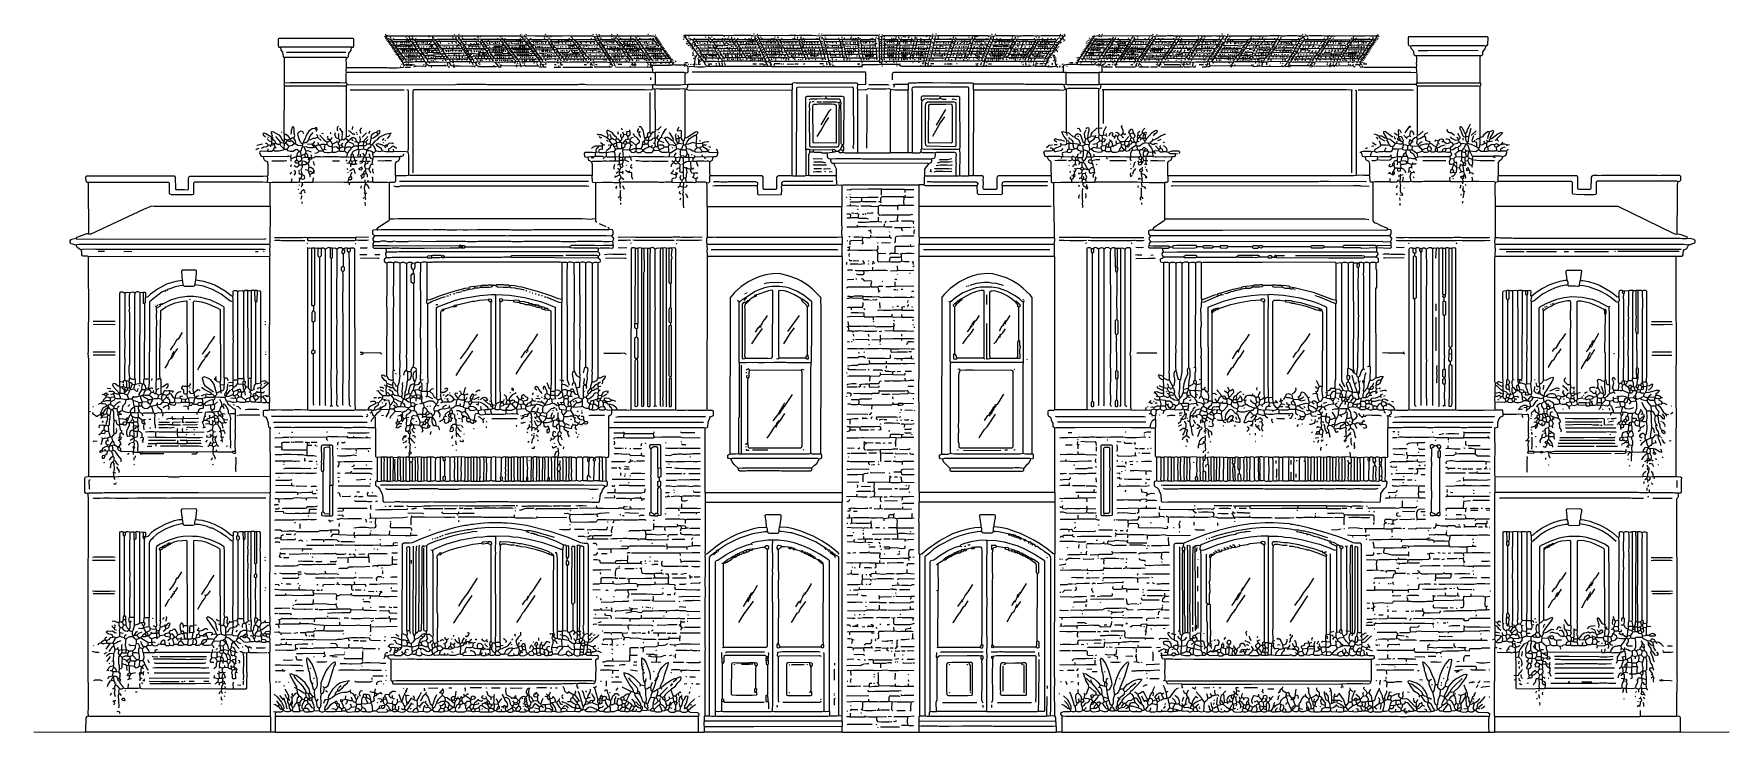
# Model space of a CAD drawing. Header units: millimetres. Extents: x 11 to 20000, y -4 to 8232.
import ezdxf

# ---------------------------------------------------------------- set-up
doc = ezdxf.new("R2010")
doc.units = ezdxf.units.MM
for name, color, linetype, lineweight in [('ARCHITECTURE', 7, 'Continuous', 13), ('MASONRY_AND_ARCH', 7, 'Continuous', 13), ('PLANTING', 7, 'Continuous', 13), ('SOLAR', 7, 'Continuous', 13)]:
    doc.layers.add(name, color=color, linetype=linetype, lineweight=lineweight)

msp = doc.modelspace()

# ---------------------------------------------------------------- linework, layer by layer
at = {"layer": 'ARCHITECTURE', "color": 7, "lineweight": 13}
for points in [[(17130.46946, 8088.23529), (17149.17353, 8093.21041), (17156.71448, 8107.08891), (17160.4802, 8190.03857), (17153.08552, 8197.58676), (16263.1957, 8197.58676), (16233.03167, 8197.58676), (16218.10294, 8197.58676), (16214.33314, 8186.27443), (16214.32624, 8110.85973), (16225.49615, 8093.21041), (16248.11652, 8088.23529)], [(3755.65611, 8073.15238), (3774.50973, 8073.15238), (3785.66765, 8088.23529), (3782.20611, 8122.17195), (3785.66765, 8167.4207), (3774.50973, 8178.57839), (2903.46934, 8178.57839), (2892.31143, 8167.4207), (2892.30486, 8095.7767), (2899.85317, 8073.15238), (2918.55204, 8073.15238)], [(3755.65611, 8073.15238), (3736.80249, 8073.15238), (2929.86425, 8073.15238), (2918.55204, 8073.15238)], [(2918.55204, 8073.15238), (2923.52048, 8039.21561), (2943.74287, 8016.59129), (2949.92229, 7963.80102), (2960.02353, 7953.69299), (2967.57172, 7952.48869)], [(2990.19615, 8016.59129), (3665.15837, 8016.59129), (3687.78281, 8016.59129)], [(3691.55362, 7952.48869), (3710.40724, 7952.48869), (3720.51493, 7963.80102), (3726.54672, 8005.27896), (3750.68767, 8035.44502), (3755.65611, 8073.15238)], [(17130.46946, 8088.23529), (17111.61199, 8092.00611), (16259.42873, 8091.99955), (16248.11652, 8088.23529)], [(16315.98982, 7971.34242), (16297.13235, 7972.54661), (16287.02568, 7982.65464), (16280.84762, 8024.13281), (16253.08903, 8058.06946), (16248.11652, 8088.23529)], [(17039.97172, 8031.67421), (17017.34729, 8035.44502), (16444.19118, 8031.67421), (16425.33937, 8031.67421), (16334.84163, 8031.67421)], [(17130.46946, 8088.23529), (17121.73529, 8054.29864), (17093.81652, 8020.36188), (17091.556, 7982.65464), (17081.44796, 7971.34242), (17066.36312, 7971.34242)], [(3691.55362, 7952.48869), (2967.57172, 7952.48869)], [(2967.57172, 7658.37104), (2967.57172, 7952.48869)], [(3691.55362, 7835.59581), (3687.78281, 7797.88835), (3691.55362, 7775.26391)], [(3691.55362, 7952.48869), (3687.93744, 7911.01052), (3691.40554, 7895.9276), (3691.55362, 7835.59581)], [(17066.36312, 7971.34242), (17055.0509, 7971.34242), (16410.25452, 7971.34242), (16383.86312, 7971.34242), (16357.46606, 7971.34242), (16315.98982, 7971.34242)], [(16315.98982, 7835.59581), (16319.75679, 7854.44943), (16315.99943, 7888.38609), (16319.61041, 7903.46912), (16319.75271, 7948.71799), (16315.98982, 7971.34242)], [(16315.98982, 7775.26391), (16319.75679, 7790.34695), (16315.98982, 7835.59581)], [(17066.36312, 7971.34242), (17062.60023, 7956.25939), (17062.59615, 7654.60034)], [(2967.57172, 7658.37104), (2956.41425, 7643.28812), (2967.57161, 7616.89287)], [(2963.8009, 7047.51131), (2967.57161, 7616.89287)], [(3687.78281, 7616.89287), (2967.57161, 7616.89287)], [(2967.57172, 7658.37104), (2986.42534, 7654.60034), (3031.67421, 7658.37104), (3623.68032, 7658.36448), (3672.69977, 7654.6069), (3687.78281, 7658.37104)], [(3691.55362, 7775.26391), (3687.78937, 7760.181), (3687.78281, 7658.37104)], [(3687.78281, 7658.37104), (3701.66143, 7643.28812), (3702.86584, 7631.9759)], [(3687.78281, 7616.89287), (3698.94038, 7620.81821), (3702.86584, 7631.9759)], [(3687.78281, 7616.89287), (3691.55351, 7601.80995), (3691.55351, 7088.98971), (3691.55351, 7036.1991), (3691.55362, 7017.34514)], [(7303.92183, 7779.03473), (7292.60962, 7775.27048), (3706.63643, 7775.26391), (3691.55362, 7775.26391)], [(3702.86584, 7631.9759), (4981.14672, 7635.75317), (5003.77115, 7639.51731), (5335.59536, 7639.51075), (5358.2198, 7635.74661), (6425.33937, 7635.75317), (6440.42206, 7639.36923), (6504.52489, 7639.51075), (6523.37885, 7635.75317), (7307.69231, 7631.9759)], [(7285.06787, 7688.53699), (7285.06787, 7718.70283)], [(7303.92183, 7779.03473), (7311.46968, 7775.41199), (7337.85848, 7775.26391)], [(7341.62896, 7631.9759), (7307.69231, 7631.9759)], [(7315.23405, 7582.95622), (7307.84072, 7601.80995), (7307.69231, 7631.9759)], [(7696.07749, 7767.72251), (7677.22568, 7775.25735), (7337.85848, 7775.26391)], [(7341.62896, 7631.9759), (7341.62274, 7756.41029), (7337.85848, 7775.26391)], [(7341.62896, 7631.9759), (7386.87783, 7631.9759), (7401.96052, 7631.9759), (7477.37557, 7631.9759), (7492.45826, 7631.9759), (7522.62443, 7631.9759), (7545.24887, 7631.9759), (7564.10283, 7631.9759), (7635.74661, 7631.9759), (7692.30769, 7639.51731)], [(7692.30769, 7639.51731), (7692.31391, 7756.41018), (7696.07749, 7767.72251)], [(7692.30769, 7639.51731), (7722.47455, 7635.74661)], [(7707.38971, 7579.18552), (7721.41742, 7609.35147), (7722.47455, 7635.74661)], [(8951.7345, 7635.74661), (7722.47455, 7635.74661)], [(9724.73699, 7635.74661), (9822.40633, 7636.9509), (9822.62104, 7771.49321), (9815.22715, 7781.60113), (7771.49321, 7779.03473)], [(8951.7345, 7635.74661), (8959.42443, 7653.4026), (8978.13066, 7658.36448), (9000.75509, 7654.6069), (9709.65215, 7654.59378), (9719.90871, 7650.67489), (9724.73699, 7635.74661)], [(8951.7345, 7635.74661), (8951.7345, 7571.644)], [(9004.52489, 6557.3155), (9005.72975, 7594.26844), (9015.8371, 7604.37636), (9656.86369, 7605.5741), (9668.02059, 7601.65532), (9671.9388, 7590.49774), (9675.7164, 6934.38914), (9668.1759, 6900.45249), (9675.7164, 6877.82805)], [(9724.73699, 7571.644), (9720.96437, 7586.72704), (9724.73699, 7635.74661)], [(9856.71097, 7635.74661), (10079.18552, 7635.74005), (10094.26753, 7631.9759)], [(10135.74661, 7688.53699), (10135.89434, 7756.41029), (10140.71505, 7771.48665), (10150.82862, 7779.03473), (12051.28247, 7779.03473), (12070.13575, 7779.03473), (12085.21912, 7779.03473), (12134.2379, 7779.03473), (12149.32127, 7779.03473)], [(10139.5164, 7635.74661), (10154.60124, 7635.74661)], [(10154.60124, 7635.74661), (10154.45283, 7616.89287), (10147.05882, 7598.03925)], [(10320.51278, 7635.74661), (10154.60124, 7635.74661)], [(10320.51278, 7635.74661), (10324.43778, 7650.67489), (10331.8241, 7654.4457), (10418.55204, 7654.74842), (10433.63405, 7658.36448), (10603.31731, 7658.36448), (10622.17195, 7654.6069), (10799.39762, 7658.37104), (10822.02206, 7654.6069), (11070.89084, 7654.59378), (11082.04774, 7650.675), (11089.74355, 7639.51731)], [(10320.51278, 7635.74661), (10320.51278, 7620.66369), (10320.51278, 7582.95633), (10320.51278, 7571.644)], [(10369.53337, 6828.80848), (10369.52647, 7541.47817), (10365.76075, 7582.95622), (10369.68665, 7597.89118), (10388.38518, 7605.58066), (11025.63439, 7605.58066), (11033.18247, 7590.49774), (11033.18247, 6557.3155)], [(12156.86233, 7631.9759), (12145.55011, 7635.74005), (11704.37364, 7635.75317), (11685.52036, 7639.51075), (11089.74355, 7639.51731)], [(11089.74355, 7571.644), (11089.74355, 7639.51731)], [(12183.25792, 7775.26391), (12160.63348, 7775.41855), (12149.32127, 7779.03473)], [(12183.25792, 7639.51731), (12156.86233, 7631.9759)], [(12156.86233, 7631.9759), (12158.0664, 7605.58066), (12175.71686, 7579.18552)], [(12183.25792, 7775.26391), (12567.8733, 7775.26391)], [(12183.25792, 7639.51731), (12183.25792, 7775.26391)], [(12183.25792, 7639.51731), (12194.57014, 7635.75317), (12567.8733, 7635.74661)], [(12609.35102, 7779.03473), (12601.80305, 7775.41199), (12567.8733, 7775.26391)], [(12567.8733, 7775.26391), (12567.8733, 7635.74661)], [(12594.26889, 7635.74661), (12567.8733, 7635.74661)], [(12567.8733, 7582.95622), (12582.80758, 7587.78326), (12593.07036, 7601.80995), (12594.26889, 7635.74661)], [(16304.6776, 7635.74661), (15637.25679, 7635.74661), (15614.63235, 7635.74661), (15554.29864, 7635.74661), (15282.80543, 7635.74661), (15260.181, 7635.74661), (14679.48676, 7635.74661), (14656.86233, 7635.74661), (14600.30124, 7635.74661), (14581.44796, 7635.74661), (14076.16934, 7635.74661), (14057.31482, 7635.74661), (12594.26889, 7635.74661)], [(16315.98982, 7775.26391), (16270.74095, 7771.64785), (16248.11652, 7775.26391), (12624.43439, 7775.26391), (12609.35102, 7779.03473)], [(16319.75679, 7654.60034), (16304.6776, 7635.74661)], [(16323.52941, 7620.66369), (16304.6776, 7635.74661)], [(16315.98982, 7775.26391), (16319.75271, 7760.181), (16319.75679, 7654.60034)], [(16319.75679, 7654.60034), (16342.38122, 7654.60034), (16395.17534, 7654.60034), (16990.95023, 7654.60034), (17043.73869, 7654.60034), (17062.59615, 7654.60034)], [(16323.52941, 7620.66369), (16512.06448, 7620.66369), (16534.68891, 7620.66369), (16579.93778, 7620.66369), (16595.02262, 7620.66369), (16662.89593, 7620.66369), (16681.74774, 7620.66369), (16768.47851, 7620.66369), (16787.33032, 7620.66369), (17043.73869, 7620.65713), (17062.59423, 7616.89287)], [(16323.52941, 7620.66369), (16323.52941, 7039.96957)], [(17062.59423, 7616.89287), (17072.70283, 7628.2052), (17073.9, 7635.74661), (17072.70283, 7647.05882), (17062.59615, 7654.60034)], [(3740.57308, 7571.644), (3755.65611, 7571.644), (4362.74468, 7571.644), (4377.82805, 7571.644)], [(4419.30577, 6836.34966), (4426.84762, 6874.05758), (4426.84762, 7556.56109), (4422.92229, 7567.71867), (4407.99355, 7571.644)], [(7315.23405, 7582.95622), (7296.38009, 7571.79208), (7239.819, 7567.87986), (7209.65283, 7571.644), (4487.18597, 7570.43971), (4479.63801, 7556.56109), (4479.63801, 6602.56437), (4479.63801, 6591.25215)], [(7273.75566, 7066.36527), (7277.51991, 7081.44796), (7277.52613, 7541.47817)], [(7334.08744, 7579.18552), (7315.23405, 7582.95622)], [(7334.08744, 7579.18552), (7360.48292, 7586.72048), (7383.10735, 7582.96278), (7628.20419, 7582.95622), (7673.45305, 7586.57896), (7692.30769, 7579.18552)], [(7334.08744, 7579.18552), (7337.85848, 7096.53066)], [(7692.30769, 7579.18552), (7688.54276, 7564.1026), (7688.5379, 7009.80419)], [(7692.30769, 7579.18552), (7707.38971, 7579.18552)], [(7707.38971, 7579.18552), (7722.47455, 7571.79208), (7763.95079, 7569.07104), (8951.7345, 7571.644)], [(8951.7345, 6561.08597), (8951.7345, 7571.644)], [(9113.87726, 6866.51584), (9115.08066, 7488.68122), (9128.95928, 7496.22296), (9294.87274, 7496.23609), (9317.49717, 7500), (9347.6612, 7496.22952)], [(9347.6612, 7469.83382), (9332.57919, 7462.44729), (9253.39367, 7465.91505), (9242.08145, 7462.44072), (9166.66572, 7462.14457), (9147.81391, 7454.75113)], [(9170.43835, 7432.1267), (9156.55837, 7420.80792), (9151.58371, 7386.87783), (9155.34106, 7334.08722), (9151.58993, 7315.23405), (9151.58371, 7077.67749), (9155.34864, 7055.05305), (9155.36109, 6915.53518), (9159.27941, 6904.37783), (9170.43835, 6900.45905), (9487.18043, 6900.45905), (9497.43552, 6904.37783), (9506.02738, 6930.61867), (9506.03914, 7337.85848), (9509.80486, 7360.48292), (9506.03224, 7420.81448)], [(9211.91459, 7435.89717), (9196.83948, 7429.55373), (9189.29016, 7432.1267)], [(9242.08145, 7428.35622), (9249.62873, 7431.97839), (9298.64253, 7432.1267)], [(9313.72455, 7428.35622), (9392.91007, 7428.50407), (9411.76471, 7432.1267), (9457.01357, 7428.36934), (9472.09559, 7431.83088), (9506.03224, 7420.81448)], [(9347.6612, 7496.22952), (9385.37048, 7500), (9407.99491, 7496.23609), (9543.74152, 7496.22296), (9562.59423, 7488.68122), (9558.81663, 6934.38914), (9551.28111, 6915.53518)], [(9347.6612, 7496.22952), (9347.6612, 7469.83382)], [(9524.88688, 7420.81448), (9523.68201, 7450.9741), (9509.80486, 7461.23609), (9366.51584, 7462.44072), (9347.6612, 7469.83382)], [(9524.88688, 7420.81448), (9506.03224, 7420.81448)], [(9536.1991, 6926.8474), (9528.66425, 6941.93088), (9528.65181, 7311.46278), (9524.88688, 7334.08722), (9525.03462, 7394.41957), (9528.64423, 7409.50226), (9524.88688, 7420.81448)], [(9724.73699, 7571.644), (9720.97127, 7560.33179), (9720.96437, 6828.80848)], [(9724.73699, 7571.644), (9739.819, 7575.41482), (9811.4621, 7571.79208), (9856.71097, 7586.72048), (9886.87783, 7582.95622), (10056.56109, 7582.96278), (10090.49774, 7586.72048), (10113.12217, 7579.18552)], [(9834.08654, 6885.3698), (9834.09344, 7055.05305), (9837.85226, 7073.90622), (9837.85916, 7515.08292)], [(10113.12217, 7579.18552), (10109.35147, 7530.16595), (10109.35238, 6828.80848)], [(10113.12217, 7579.18552), (10162.14084, 7571.65057), (10320.51278, 7571.644)], [(10320.51188, 6828.80848), (10320.51278, 6881.59853), (10320.51278, 6923.07692), (10320.51278, 7556.56109), (10320.51278, 7571.644)], [(10697.58767, 7492.45826), (10686.27545, 7496.22296), (10486.42534, 7496.07466), (10475.26776, 7484.91697), (10475.26776, 7450.98722), (10482.65554, 7443.43891)], [(10482.65554, 7443.43891), (10478.88982, 7413.27274), (10478.88292, 6874.05758)], [(10697.58767, 7473.60509), (10678.73303, 7462.44729), (10569.38066, 7462.58213), (10550.52885, 7466.05679), (10512.81957, 7462.14457), (10482.65554, 7443.43891)], [(10697.58767, 7492.45826), (10712.66968, 7496.22296), (10912.5198, 7496.22296), (10926.39695, 7488.68122), (10927.59559, 6900.45249), (10923.83201, 6870.28631)], [(10697.58767, 7492.45826), (10697.58767, 7473.60509)], [(10697.58767, 7473.60509), (10723.9819, 7462.44072), (10769.23077, 7462.29287)], [(10837.10407, 7462.29287), (10852.18609, 7465.76753), (10889.89536, 7458.52161)], [(11089.74355, 7571.644), (11085.97285, 6561.08597)], [(11089.74355, 7571.644), (12100.30124, 7571.63744), (12115.38462, 7568.16934), (12156.86233, 7571.79208), (12175.71686, 7579.18552)], [(12175.71686, 7579.18552), (12187.02862, 7579.18552)], [(12567.8733, 7582.95622), (12549.02002, 7586.72704), (12205.88235, 7586.72704), (12187.02862, 7579.18552)], [(12187.02907, 7068.25011), (12187.02862, 7560.33179), (12187.02862, 7579.18552)], [(12567.8733, 7582.95622), (12564.10905, 7567.8733), (12564.10215, 7121.04072)], [(12624.43439, 7571.644), (12620.66324, 7571.644), (12609.35102, 7571.644)], [(15546.75713, 7567.8733), (15535.44683, 7571.49593), (15509.04977, 7567.88643), (15486.42534, 7571.644), (12639.51776, 7571.644), (12624.43439, 7571.644)], [(12624.43439, 7175.71618), (12624.43439, 7571.644)], [(15546.75713, 7567.8733), (15558.07127, 7571.644)], [(15546.75713, 7567.8733), (15546.75713, 7552.79038), (15546.75713, 6591.25215)], [(15592.00792, 7567.8733), (15603.31821, 7564.1026)], [(15607.0871, 7567.8733), (15603.31821, 7564.1026)], [(15625.94457, 7571.644), (16263.1957, 7571.63744), (16278.28054, 7567.8733)], [(9245.85124, 7021.1164), (9290.05136, 7088.98971), (9337.54762, 7175.71618), (9385.37048, 7243.58948)], [(9294.87274, 7160.63348), (9393.96719, 7322.775), (9411.76471, 7345.39943)], [(10750.37613, 7254.9017), (10698.63643, 7183.25792), (10607.08993, 7021.1164)], [(10761.68835, 7337.85848), (10648.56618, 7156.86301)], [(9155.35351, 6866.51584), (9113.87726, 6866.51584)], [(9113.87726, 6866.51584), (9113.87726, 6561.08597)], [(9147.81391, 6561.08597), (9147.96097, 6806.18428), (9159.12613, 6836.34966)], [(9155.35351, 6866.51584), (9204.375, 6862.74536)], [(9155.35351, 6866.51584), (9155.50192, 6843.89796), (9159.12613, 6836.34966)], [(9204.375, 6840.12093), (9193.06278, 6836.49796), (9159.12613, 6836.34966)], [(9204.375, 6862.74536), (9219.45701, 6866.50928), (9358.97342, 6862.74536), (9426.84672, 6866.51584)], [(9204.375, 6840.12093), (9204.375, 6862.74536)], [(9204.375, 6840.12093), (9211.92217, 6836.49796), (9291.10011, 6836.20181), (9302.41233, 6828.80848), (9328.80939, 6828.80848), (9366.51584, 6828.80848)], [(9366.51584, 6828.80848), (9426.84672, 6836.34966)], [(9407.99491, 6753.39367), (9385.37048, 6758.22093), (9371.4905, 6768.48292), (9366.51584, 6828.80848)], [(9472.09559, 6847.66188), (9457.01357, 6865.31154), (9426.84672, 6866.51584)], [(9426.84672, 6866.51584), (9426.84672, 6836.34966)], [(9472.09559, 6847.66188), (9457.01357, 6836.50452), (9426.84672, 6836.34966)], [(9472.09559, 6847.66188), (9490.95023, 6847.66188)], [(9490.95023, 6847.66188), (9506.03224, 6861.68857), (9517.34446, 6866.51584)], [(9555.05373, 6836.34966), (9539.96889, 6828.80848), (9513.57466, 6828.80848), (9490.95023, 6847.66188)], [(9543.74152, 6917.42081), (9533.48495, 6904.22647), (9527.45328, 6881.59853), (9517.34446, 6866.51584)], [(9555.05373, 6851.43314), (9547.50441, 6857.77658), (9528.65667, 6860.03054), (9517.34446, 6866.51584)], [(9536.1991, 6926.8474), (9543.74152, 6923.07692), (9543.74152, 6917.42081)], [(9536.1991, 6926.8474), (9543.74152, 6917.42081)], [(9543.74152, 6917.42081), (9551.28111, 6915.53518)], [(9555.05373, 6851.43314), (9562.44005, 6862.74536), (9562.44559, 6896.68201), (9551.28111, 6915.53518)], [(9555.05373, 6836.34966), (9555.05373, 6851.43314)], [(9555.05373, 6836.34966), (9573.90554, 6828.80848), (9709.65215, 6828.80848), (9720.96437, 6828.80848)], [(9720.96437, 6828.80848), (9739.819, 6828.80848), (10098.04016, 6828.80848), (10109.35238, 6828.80848)], [(10320.51188, 6828.80848), (10305.42986, 6828.80848), (10120.66459, 6828.80848), (10109.35238, 6828.80848)], [(10369.53337, 6828.80848), (10328.0612, 6828.80848), (10320.51188, 6828.80848)], [(10369.53337, 6828.80848), (10452.48869, 6828.80848), (10475.11312, 6840.12093)], [(10475.11312, 6840.12093), (10475.26086, 6870.1319), (10478.88292, 6874.05758)], [(10475.11312, 6840.12093), (10490.19514, 6832.72749), (10614.62952, 6832.57262), (10633.48416, 6828.80871)], [(10923.83201, 6870.28631), (10904.97738, 6866.5224), (10625.94174, 6866.5224), (10603.31731, 6870.28631), (10509.04977, 6866.5224), (10478.88292, 6874.05758)], [(10633.48416, 6828.80871), (10637.1069, 6813.72523), (10636.1983, 6776.0181), (10625.93688, 6762.13292), (10599.54751, 6757.16414)], [(10886.12274, 6557.3155), (10886.12964, 6677.97862), (10889.74005, 6693.0621), (10886.27115, 6708.1448), (10886.12964, 6764.70588), (10889.89536, 6809.95475), (10885.96946, 6825.03088), (10871.04072, 6832.57262), (10648.56618, 6832.57262), (10633.48416, 6828.80871)], [(10927.60181, 6561.08597), (10931.35916, 6828.80871), (10923.83201, 6870.28631)], [(9309.95475, 6753.39367), (9200.60238, 6757.16414)], [(9358.97342, 6681.74989), (9208.1517, 6681.9043), (9200.60238, 6689.29084)], [(9200.60238, 6606.33484), (9242.08145, 6610.10532), (9283.56052, 6609.95747), (9298.64253, 6606.33484)], [(9347.6612, 6708.1448), (9309.95475, 6719.30871), (9208.1448, 6719.45701)], [(9298.64253, 6640.27149), (9208.1448, 6640.27149)], [(9404.22229, 6636.50102), (9389.14027, 6640.26493), (9332.58609, 6636.64887), (9325.03676, 6640.27149)], [(9332.57919, 6613.87658), (9343.8914, 6610.10532)], [(9389.14027, 6610.10532), (9423.07692, 6606.33484)], [(9407.99491, 6753.39367), (9415.54208, 6757.01629), (9468.32579, 6760.92885), (9762.44344, 6760.92885), (9781.29808, 6757.1707), (10599.54751, 6757.16414)], [(9445.70136, 6704.3741), (9426.84672, 6704.3741), (9416.59163, 6712.06357), (9408.14197, 6738.31097), (9407.99491, 6753.39367)], [(10565.61086, 6700.60305), (10546.75622, 6708.13824), (9460.78337, 6704.3741), (9445.70136, 6704.3741)], [(9475.86821, 6557.3155), (9475.7198, 6636.50102), (9450.52828, 6681.74989), (9445.70136, 6704.3741)], [(10516.59219, 6557.3155), (10517.64785, 6636.50102), (10535.59242, 6662.89593), (10561.68575, 6689.29084), (10565.61086, 6700.60305)], [(10565.61086, 6700.60305), (10590.94943, 6715.6931), (10599.3991, 6734.53971), (10599.54751, 6757.16414)], [(10595.77771, 6602.56437), (10582.94717, 6610.25362), (10592.00509, 6636.50102)], [(10833.33428, 6610.10532), (10818.24943, 6606.33507), (10795.625, 6610.09876), (10750.37613, 6606.33507), (10727.7517, 6610.09876), (10648.56618, 6610.09876), (10622.17195, 6602.56437)], [(10833.33428, 6636.50102), (10799.39762, 6640.26493), (10629.71437, 6640.27149)], [(10648.56618, 6677.97862), (10701.35747, 6685.5138), (10776.77319, 6685.37206), (10791.8552, 6681.75645), (10825.79186, 6685.5138), (10837.10407, 6681.74989)], [(10667.42081, 6711.91527), (10701.35747, 6723.07964), (10803.16742, 6720.65475), (10837.10407, 6726.99876)], [(10690.04525, 6745.85192), (10697.59253, 6749.47489), (10788.08541, 6749.77104), (10833.33428, 6760.93541)], [(652.3379, 6478.12975), (633.49072, 6478.12975), (626.0974, 6493.21267), (624.4259, 6545.99638), (633.48439, 6557.31527), (1666.66663, 6557.31527), (1677.82421, 6542.23201), (1679.18314, 6399.09876), (1685.52692, 6395.32828), (1787.33032, 6395.16697), (1817.49627, 6391.40928), (1828.65385, 6395.32828), (1832.42455, 6402.71493), (1832.72726, 6519.60758), (1837.55419, 6542.23201), (1851.43292, 6553.38982), (2714.93213, 6553.55079), (2763.95147, 6557.3155)], [(2763.95147, 6481.90045), (2745.0983, 6478.12964), (2707.39038, 6481.89389), (1907.99423, 6481.74581), (1896.83643, 6474.35249), (1893.06561, 6466.81742), (1892.75633, 6346.15385), (1888.98541, 6338.76719), (1877.82805, 6334.84819), (1632.72998, 6334.84819), (1617.65362, 6339.66889), (1610.26018, 6349.92466), (1609.9509, 6470.58824), (1598.79333, 6478.12975), (674.96233, 6478.12975), (652.3379, 6478.12975)], [(652.3379, 6478.12975), (652.34446, 6180.2414), (656.1086, 6153.84615), (656.10204, 5893.66516), (652.3379, 5878.58213)], [(4249.62251, 6440.42229), (4279.78925, 6432.88077), (4313.7259, 6433.03541), (4336.35034, 6440.42229), (6530.9198, 6440.4224), (6553.54423, 6436.65158)], [(6549.77376, 6489.44197), (4321.26697, 6489.44197)], [(6595.02262, 6561.08597), (4449.47251, 6561.08597), (4426.84762, 6564.85645)], [(8951.7345, 6561.08597), (8940.42138, 6557.32206), (8789.59276, 6557.16719), (8774.51561, 6549.62545), (8767.12296, 6538.46154), (8766.81369, 6402.72149), (8763.04321, 6396.37771), (8623.6793, 6395.18009), (8612.5224, 6399.09876), (8608.60419, 6410.25633), (8608.44887, 6542.23201), (8603.77036, 6553.38982), (8597.27885, 6557.16063), (7982.65554, 6557.3155)], [(8016.59219, 6440.4224), (8042.98643, 6444.18643), (8540.72398, 6444.19299)], [(8024.13179, 6489.44186), (8092.00509, 6489.29367), (8110.85973, 6485.67127), (8186.27545, 6485.81946), (8201.35747, 6489.43529), (8521.86934, 6489.29367), (8536.94661, 6484.47342), (8543.29038, 6478.12308), (8544.34672, 6451.74118), (8540.72398, 6444.19299)], [(8540.72398, 6444.19299), (8544.6491, 6346.15385), (8552.0431, 6336.04615), (8563.34842, 6334.84163), (8823.37477, 6336.04615), (8827.14593, 6342.38959), (8829.87319, 6391.40271), (8827.44762, 6429.11018), (8834.84163, 6444.19299)], [(9430.61934, 6489.44186), (8849.92364, 6489.2871), (8834.99005, 6480.85068), (8828.35633, 6470.58824), (8828.35633, 6455.50554), (8834.84163, 6444.19299)], [(9479.63801, 6451.73462), (9460.78337, 6444.19955), (8834.84163, 6444.19299)], [(8951.7345, 6561.08597), (8959.28292, 6557.46335), (9004.52489, 6557.3155)], [(9004.52489, 6557.3155), (9102.56505, 6557.32206), (9113.87726, 6561.08597)], [(9147.81391, 6561.08597), (9132.72907, 6557.3155), (9113.87726, 6561.08597)], [(9475.86821, 6557.3155), (9159.12613, 6557.32206), (9147.81391, 6561.08597)], [(9479.63801, 6451.73462), (9475.86821, 6557.3155)], [(9479.63801, 6451.73462), (9494.72002, 6447.97036), (9528.65181, 6451.58654), (9536.1991, 6447.9638)], [(9536.1991, 6447.9638), (9555.05373, 6451.73462), (10437.40667, 6451.7345), (10448.71889, 6451.7345)], [(10505.27998, 6451.73462), (10460.03111, 6451.7345), (10448.71889, 6451.7345)], [(10516.59219, 6557.3155), (10509.19751, 6542.23201), (10508.90204, 6459.28258), (10505.27998, 6451.73462)], [(10505.27998, 6451.73462), (10520.36199, 6444.19955), (11134.99152, 6444.19299)], [(10516.59219, 6557.3155), (10886.12274, 6557.3155)], [(10542.98643, 6489.44186), (10592.00509, 6489.29367), (10607.08993, 6485.67115), (11123.6793, 6485.67115), (11134.84446, 6478.12308), (11141.47138, 6466.81742), (11134.99152, 6444.19299)], [(10886.12274, 6557.3155), (10920.05452, 6557.46335), (10927.60181, 6561.08597)], [(10927.60181, 6561.08597), (10942.68382, 6557.32206), (11033.18247, 6557.3155)], [(11085.97285, 6561.08597), (11078.42557, 6557.46335), (11033.18247, 6557.3155)], [(12006.0336, 6557.31527), (11383.86029, 6557.31527), (11369.97624, 6549.62545), (11365.15554, 6534.69106), (11365.0009, 6406.48575), (11361.08258, 6396.37771), (11217.94966, 6395.18009), (11207.83462, 6399.09876), (11203.01324, 6414.02715), (11206.63744, 6478.12964), (11202.8724, 6504.52489), (11206.62986, 6538.46154), (11202.71154, 6549.76719), (11191.5526, 6557.16063), (11097.28507, 6557.32206), (11085.97285, 6561.08597)], [(11429.10916, 6444.1931), (11428.95588, 6346.15385), (11421.56199, 6336.04615), (11410.25735, 6334.84163), (11150.07636, 6336.04615), (11138.91742, 6349.92466), (11134.99152, 6444.19299)], [(11429.10916, 6444.1931), (11431.98631, 6478.12308), (11436.8, 6484.47342), (11451.7336, 6489.29367), (11968.32579, 6489.44186)], [(11429.10916, 6444.1931), (11945.70136, 6444.1931), (11964.55464, 6444.1931)], [(13382.35294, 6561.08597), (15569.38348, 6561.08597), (15603.31821, 6564.85645)], [(13423.83066, 6436.65158), (13442.68518, 6444.1931), (15546.75905, 6440.42896), (15569.38348, 6444.19299), (15644.79638, 6444.0448), (15656.1086, 6440.57059), (15754.14593, 6436.65158)], [(13431.37296, 6489.44186), (15154.59989, 6489.44842), (15177.22285, 6493.21267), (15279.03281, 6493.20611), (15301.65724, 6489.44186), (15697.58484, 6493.20611), (15723.9819, 6489.44186)], [(15799.3948, 6481.90045), (15800.4526, 6025.64095), (15818.25226, 6004.21437), (15840.8767, 5998.04842), (15886.12557, 5974.04174), (15961.53846, 5945.25781), (15976.6233, 5923.831)], [(19396.67986, 6489.44186), (19419.3043, 6494.41686), (19429.4138, 6504.52489), (19430.46324, 6549.76719), (19419.3043, 6560.02998), (19189.29299, 6561.07941), (19170.43552, 6557.46991), (19155.35633, 6561.07941), (18499.24774, 6561.07941), (18465.31109, 6557.3155), (18446.45362, 6560.93767), (18397.43778, 6560.93767), (18382.35984, 6553.39638), (18374.96663, 6542.23201), (18374.66414, 6474.35905), (18371.18846, 6463.04683), (18370.88744, 6406.48575), (18367.11482, 6399.09876), (18355.95588, 6395.18009), (18231.52149, 6395.18009), (18220.36538, 6399.09876), (18216.59559, 6406.48575), (18216.2862, 6542.23201), (18212.5164, 6549.76719), (18201.35747, 6557.31527), (17277.52828, 6557.3155)], [(19396.67986, 6489.44186), (19385.36765, 6493.20611), (18446.45362, 6493.05803), (18435.29751, 6485.66471), (18431.52771, 6478.12964), (18431.21833, 6346.16041), (18423.82511, 6337.71731), (18408.75, 6334.84163), (18291.8552, 6334.84819), (18273.00339, 6338.59932), (18231.52149, 6334.84819), (18159.88529, 6339.81663), (18152.49208, 6349.92466), (18152.18269, 6478.12964), (18141.02376, 6489.2871), (17277.52828, 6489.44186)], [(19396.67986, 6489.44186), (19389.28801, 6455.5052), (19389.14027, 6327.30023), (19389.14027, 6308.44638), (19385.36765, 5874.81154)], [(2797.88835, 6195.32421), (1429.11018, 6195.33077), (1398.94412, 6198.94695), (1304.67579, 6160.33767), (682.50373, 5868.32624), (660.02749, 5868.47398), (652.3379, 5878.58213)], [(2797.88835, 6195.32421), (2797.88835, 6168.92919), (2797.88835, 6150.07534), (2794.11109, 5761.68937), (2790.34717, 5746.60633)], [(4200.60328, 6044.4948), (4196.67794, 6025.78903), (4064.86335, 5945.39932), (4049.77376, 5923.831)], [(6632.72975, 6048.26538), (6595.02262, 6048.11719), (6568.62771, 6040.7371), (6474.35871, 6048.2655), (6236.80215, 6048.2655), (6214.17771, 6048.2655), (4309.95475, 6052.02964), (4249.62251, 6044.64299), (4200.60328, 6044.4948)], [(6632.72975, 6048.26538), (6633.7862, 6021.87036), (6644.04197, 6006.78733)], [(7948.71889, 6195.32421), (9536.1991, 6195.32421)], [(7948.71889, 6195.32421), (7948.71889, 5829.56267)], [(12006.0336, 6195.32432), (10448.71889, 6195.32432)], [(13344.64559, 6048.26538), (13343.58869, 6036.95317), (13336.95633, 6026.69729), (13212.82432, 5942.53676), (13205.12862, 5920.06041)], [(13344.64559, 6048.26538), (13412.51844, 6048.41346), (13427.60181, 6052.02964), (15414.77941, 6052.02964), (15433.63688, 6048.27195), (15708.89706, 6048.25882), (15750.37896, 6040.72398)], [(19385.36765, 5874.81154), (19374.05136, 5863.80215), (19351.431, 5872.23179), (18691.55543, 6195.17602), (17239.819, 6195.32421)], [(17239.819, 6195.32421), (17239.819, 5825.79186)], [(509.04977, 5818.25045), (441.32466, 5802.11109), (434.69129, 5791.8552), (433.78971, 5773.00158), (437.56041, 5765.60803), (448.71799, 5758.97489), (467.57161, 5756.86222), (497.73756, 5743.88529), (512.82048, 5742.83552)], [(509.04977, 5818.25045), (520.36855, 5832.27715), (542.98643, 5843.59593), (633.48416, 5877.52602), (652.3379, 5878.58213)], [(509.04977, 5818.25045), (516.59785, 5811.90633), (2737.55656, 5814.4862), (2748.86878, 5818.25045)], [(2846.90826, 5829.56267), (3174.96222, 5829.56923), (3197.58665, 5833.33326), (3235.29412, 5829.56267)], [(2850.67873, 5795.62602), (2861.99095, 5799.39005), (2914.78122, 5799.24842), (2929.86425, 5795.63258), (3190.04525, 5795.62602), (3205.12828, 5795.6259)], [(3235.29412, 5829.56267), (3804.67613, 5829.56267)], [(3235.29412, 5829.56267), (3235.44876, 5803.17398), (3242.84208, 5795.6259), (3759.42692, 5795.6259), (3778.28054, 5795.6259), (3793.36324, 5795.6259), (3804.67613, 5799.39661)], [(3955.50486, 5833.33326), (3936.65158, 5829.56267), (3815.98835, 5833.3267), (3804.67613, 5829.56267)], [(3804.67613, 5829.56267), (3804.67613, 5799.39661)], [(3955.50486, 5799.39661), (3936.65158, 5795.62602), (3838.61278, 5795.63258), (3804.67613, 5799.39661)], [(4027.14932, 5848.41629), (4008.45, 5871.04072), (4009.49989, 5912.51222), (4015.84333, 5918.856), (4049.77376, 5923.831)], [(4027.14932, 5848.41629), (4008.45, 5818.25045), (4009.49333, 5803.16742), (4023.37817, 5780.54299)], [(6825.03744, 5844.64548), (6760.93541, 5848.41629), (5610.85973, 5848.40973), (5592.00645, 5844.6586), (5573.15192, 5848.40973), (4027.14932, 5848.41629)], [(6798.64253, 5923.831), (6787.33032, 5920.06697), (5901.2069, 5920.05385), (5878.58247, 5916.28959), (5644.79638, 5916.29615), (5622.17195, 5920.06041), (5237.55656, 5920.05385), (5214.93213, 5916.28959), (5169.68326, 5920.05385), (5124.43439, 5916.28959), (5071.64446, 5916.43767), (5056.56109, 5920.05385), (4992.45894, 5916.28959), (4883.10667, 5916.29615), (4864.25339, 5920.05385), (4720.96572, 5920.05385), (4698.34129, 5916.28959), (4671.9457, 5920.05385), (4106.33484, 5920.05385), (4064.85713, 5916.29615), (4049.77376, 5923.831)], [(6760.93541, 5957.76765), (6681.74989, 5991.7043)], [(6798.64253, 5923.831), (6790.95305, 5938.90747), (6779.78857, 5946.45543)], [(6825.03744, 5844.64548), (6842.83507, 5871.04072), (6842.83507, 5904.97738), (6832.57296, 5918.86256), (6798.64253, 5923.831)], [(6825.03744, 5844.64548), (6843.73676, 5818.25045), (6842.68722, 5799.39661), (6832.57919, 5784.3138)], [(7892.15781, 5833.33326), (7869.53337, 5829.56267), (7801.66007, 5833.33326), (7775.26301, 5829.56923), (7650.82862, 5829.56923), (7628.20419, 5833.33326), (7545.24887, 5833.18507), (7530.16618, 5829.56923), (7104.0724, 5829.56923), (7081.44796, 5833.33326), (6911.76471, 5829.56923), (6900.45249, 5833.33326)], [(7051.28179, 5795.62602), (7039.96957, 5799.38348), (7024.88688, 5795.92229), (7013.57466, 5799.10034), (6998.49197, 5795.63258), (6900.45249, 5795.62602)], [(7560.33156, 5795.62602), (7100.30192, 5795.63258), (7085.21844, 5799.24186), (7073.90622, 5795.62602)], [(7888.38518, 5799.39661), (7850.67873, 5795.62602), (7631.97681, 5795.92195), (7613.12217, 5799.39005), (7582.95532, 5795.62602)], [(7948.71889, 5750.37715), (7944.94627, 5769.23077), (7945.09468, 5818.25011), (7948.71889, 5829.56267)], [(9539.96889, 5829.56267), (9513.57466, 5833.33326), (9483.40781, 5829.56923), (8050.52885, 5829.56923), (8031.67421, 5833.32014), (8016.59219, 5829.71086), (7948.71889, 5829.56267)], [(10452.48869, 5829.56267), (10505.27998, 5829.56256), (10520.36199, 5829.56256), (12039.97025, 5829.56256)], [(12039.97025, 5829.56256), (12043.74016, 5810.70882), (12043.59231, 5757.92511), (12039.97025, 5750.37704)], [(12100.30124, 5833.33337), (12364.25339, 5833.33337), (12386.87783, 5833.33337), (12466.06335, 5833.18507), (12481.14672, 5829.56923), (12903.46867, 5831.44796), (12922.32319, 5831.44796), (12944.94762, 5831.44796), (12967.57206, 5831.44796), (12990.19649, 5831.44796), (13088.23529, 5831.44796), (13099.54751, 5831.44796)], [(12100.30124, 5799.39661), (12153.09242, 5799.24842), (12164.40464, 5795.78077), (12198.34129, 5799.39005), (12220.96572, 5795.62602), (12383.10667, 5795.63258), (12398.19005, 5799.24186), (12417.03643, 5795.78077), (12424.58563, 5799.39661)], [(12443.43891, 5799.39661), (12477.37557, 5795.62602), (12956.25984, 5795.63258), (12971.34197, 5799.24186), (12986.42534, 5795.92229), (12997.73756, 5799.10034), (13009.04977, 5795.77421), (13088.23529, 5795.63258), (13103.31867, 5799.39661)], [(13178.73303, 5848.41629), (13157.16493, 5874.81154), (13157.31278, 5908.74163), (13174.96188, 5919.91233), (13205.12862, 5920.06041)], [(13178.73303, 5848.41629), (13161.08394, 5825.79186), (13160.0345, 5806.93824), (13163.8043, 5799.40317), (13182.50419, 5784.3138)], [(15999.24774, 5848.41629), (13178.73303, 5848.41629)], [(13205.12862, 5920.06041), (13223.9819, 5916.28959), (13265.45962, 5916.28959), (13378.58179, 5916.28959), (13401.20622, 5916.28959), (13544.49514, 5916.28959), (13567.11957, 5916.28959), (13616.13835, 5916.28959), (13759.42726, 5916.28959), (13782.0517, 5916.28959), (14000.75373, 5916.28959), (14023.37817, 5916.28959), (15916.28959, 5920.06041), (15953.99887, 5916.28959), (15976.6233, 5923.831)], [(15999.24774, 5848.41629), (16017.04321, 5874.81154), (16017.04321, 5908.74785), (16010.40939, 5918.86256), (15976.6233, 5923.831)], [(15999.24774, 5848.41629), (16017.95181, 5818.25045), (16016.89536, 5799.39661), (16006.78733, 5784.3138)], [(16074.66063, 5833.33326), (16089.74548, 5829.56267), (16168.931, 5829.71086), (16187.78281, 5833.33326), (16221.71946, 5829.56923), (16734.54186, 5829.56923), (16757.16629, 5833.33326), (16832.57919, 5833.18507), (16847.66403, 5829.56923), (17168.17308, 5829.56923), (17179.48529, 5833.33326)], [(16074.66063, 5799.39661), (16089.74548, 5795.6259), (16187.78281, 5795.6259), (16199.09502, 5795.6259), (16217.94683, 5795.6259), (16738.30882, 5795.6259), (16760.93326, 5795.6259), (16783.55769, 5795.92229), (16828.80656, 5799.39661), (16851.431, 5795.63258), (17119.15724, 5795.63258), (17134.23643, 5799.24842), (17160.63348, 5795.92229), (17183.25792, 5799.39661)], [(17239.819, 5750.37715), (17236.04638, 5765.45995), (17239.819, 5825.79186)], [(19506.03507, 5822.02104), (19494.72285, 5814.63428), (19445.70136, 5814.47964), (19423.07692, 5818.24389), (17458.52376, 5818.25701), (17439.66629, 5822.01448), (17296.38009, 5822.0276), (17281.29525, 5825.64378), (17239.819, 5825.79186)], [(19385.36765, 5874.81154), (19419.3043, 5869.99095), (19487.1776, 5847.36652), (19501.20611, 5837.09751), (19506.03507, 5822.02104)], [(19506.03507, 5822.02104), (19551.28394, 5818.10238), (19585.22059, 5810.55407), (19596.3767, 5799.39661), (19596.3767, 5769.23733), (19592.6069, 5762.74581), (19555.0509, 5752.95667), (19539.97172, 5743.89186), (19521.11425, 5742.83552)], [(2790.34717, 5746.60633), (542.98643, 5746.60633), (512.82048, 5742.83552)], [(569.38156, 5686.27443), (558.06923, 5687.47229), (527.90362, 5708.89921), (517.79548, 5720.21109), (512.82048, 5742.83552)], [(2741.32704, 5686.27443), (2726.24434, 5690.03869), (746.60633, 5690.05181), (723.9819, 5693.81606), (580.69389, 5689.89717), (569.38156, 5686.27443)], [(652.3379, 5607.08857), (644.78982, 5610.71165), (592.006, 5611.01437), (584.47115, 5614.78484), (577.07783, 5625.94276), (576.775, 5656.1086), (569.38156, 5686.27443)], [(652.3379, 5607.08857), (656.10204, 4841.62896), (652.34446, 4822.77568), (652.33133, 4483.40916), (648.57376, 4460.78473), (656.1086, 4392.91143), (656.1086, 3834.84163), (656.1086, 3778.28054)], [(652.3379, 5607.08857), (667.42081, 5610.85351), (2790.34717, 5607.08903)], [(844.64548, 5663.65), (769.23077, 5663.65)], [(1070.88982, 5663.65), (1131.22172, 5667.42081), (1165.15837, 5663.65)], [(2624.43439, 5663.65), (2654.60057, 5663.65)], [(2790.34695, 4113.8759), (2790.34695, 4132.73043), (2794.11765, 5471.34197), (2794.11765, 5490.19649), (2794.11765, 5595.77636), (2790.34717, 5607.08903)], [(2790.34717, 5746.60633), (2794.11765, 5731.5233), (2790.34717, 5682.50385), (2794.11109, 5625.94276), (2790.34717, 5607.08903)], [(3242.83552, 5705.12828), (3239.06493, 5712.66968)], [(3242.83552, 5705.12828), (3261.68937, 5708.89887), (3288.0845, 5705.12828)], [(3242.83552, 3797.13382), (3242.83563, 4091.25147), (3242.83563, 4113.8759), (3242.83563, 4328.80803), (3242.83563, 4343.8914), (3242.83563, 4355.20362), (3242.83563, 4430.61799), (3242.83563, 4453.24242), (3242.83563, 5659.87941), (3242.83563, 5690.04525), (3242.83552, 5705.12828)], [(3322.02115, 5705.12828), (3288.0845, 5705.12828)], [(3306.18394, 5021.87014), (3295.89253, 5022.89717), (3288.0845, 5033.93665), (3288.0845, 5403.46867), (3288.0845, 5426.0931), (3288.0845, 5641.02557), (3288.0845, 5656.1086), (3288.0845, 5705.12828)], [(3306.18394, 5021.87014), (3322.02115, 5033.93529), (3322.02115, 5105.58111), (3322.02115, 5120.66324), (3322.02115, 5316.74208), (3322.02115, 5339.36652), (3322.02115, 5392.15645), (3322.02115, 5411.01097), (3322.02115, 5659.87941), (3322.02115, 5686.27443), (3322.02115, 5705.12828)], [(3322.02115, 5705.12828), (3355.95769, 5708.74412), (3363.49921, 5701.35747)], [(3397.43586, 5701.35747), (3363.49921, 5701.35747)], [(3378.58213, 5595.77636), (3363.49921, 5610.85973), (3363.49921, 5674.96222), (3363.49921, 5701.35747)], [(3397.43586, 5701.35747), (3397.43586, 5693.8095), (3397.43586, 5614.63088), (3378.58213, 5595.77636)], [(3397.43586, 5701.35747), (3404.97738, 5708.74412), (3427.60181, 5708.75068), (3450.22624, 5693.81606)], [(3506.78733, 5705.12828), (3491.7043, 5710.5638), (3476.62149, 5708.75068), (3450.22624, 5693.81606)], [(3453.99706, 3846.15385), (3450.23281, 3857.46606), (3450.22624, 5693.81606)], [(3533.18258, 5705.12828), (3506.78733, 5705.12828)], [(3518.09955, 5580.69423), (3506.94197, 5592.00645), (3506.78733, 5705.12828)], [(3518.09955, 5580.69423), (3533.18247, 5588.24152), (3533.18247, 5595.77636), (3533.18258, 5705.12828)], [(3533.18258, 5705.12828), (3563.34842, 5708.74412), (3585.97285, 5693.81606)], [(3601.05577, 3834.84163), (3586.12749, 3846.15385), (3582.2086, 3857.46606), (3582.35011, 3898.94378), (3585.96629, 3914.02715), (3585.82477, 3978.1293), (3582.2086, 3993.21267), (3582.2086, 4196.83258), (3585.97285, 4219.45701), (3585.82477, 4264.70588), (3582.2086, 4279.78925), (3582.2086, 4792.60894), (3585.82477, 4807.69231), (3585.97285, 4856.71233), (3582.2086, 4879.33676), (3582.20204, 5343.13767), (3585.96629, 5365.7621), (3585.97285, 5693.81606)], [(3659.50226, 5691.93054), (3638.76312, 5707.70124), (3608.59729, 5707.84242), (3585.97285, 5693.81606)], [(3659.50226, 5691.93054), (3647.51199, 5682.50045), (3642.5405, 5659.87941), (3643.73846, 5648.56719), (3657.61697, 5637.25498)], [(3659.50226, 5691.93054), (3672.69989, 5678.73609), (3672.69989, 5648.56719), (3657.61697, 5637.25498)], [(3657.61697, 5637.25498), (3657.61697, 5490.19649)], [(3659.50226, 5691.93054), (3680.2414, 5708.74412), (3702.8655, 5708.74412), (3714.17805, 5701.35747)], [(3725.49027, 5652.33778), (3710.56188, 5671.19163), (3710.55532, 5693.8095), (3714.17805, 5701.35747)], [(3740.57308, 5701.35747), (3714.17805, 5701.35747)], [(3740.57308, 5701.35747), (3739.36889, 5667.42081), (3725.49027, 5652.33778)], [(3725.49027, 5652.33778), (3725.63846, 5592.00645), (3729.26086, 5573.15192), (3729.2543, 4159.12477), (3725.49683, 4140.27149), (3725.49683, 3932.88043), (3729.11267, 3917.7983), (3729.4155, 3857.46606), (3748.11459, 3838.61278)], [(3740.57308, 5701.35747), (3751.88563, 5708.74412), (3778.28054, 5708.75068), (3789.43812, 5704.07195), (3793.35701, 5693.81572), (3797.13428, 3849.925), (3800.7569, 3823.52941), (3800.90498, 3797.13382)], [(3936.65158, 5625.94276), (3853.69491, 5625.94276)], [(3857.46606, 5708.89887), (3936.64536, 5709.04695), (3944.19265, 5712.66968)], [(4012.06595, 5735.29412), (4006.77885, 5716.4405), (4019.60826, 5705.28303), (4166.66708, 5705.12828)], [(4012.06595, 5735.29412), (4013.1164, 5757.91855), (4023.37817, 5780.54299)], [(4012.06595, 5735.29412), (4193.06143, 5735.28756), (4211.91595, 5731.52986), (4547.51131, 5735.29412), (4570.13575, 5731.52986), (5026.39559, 5735.29412)], [(6832.57919, 5784.3138), (6798.64253, 5780.54299), (6726.99876, 5780.69106), (6708.1448, 5784.3138), (6421.56889, 5784.30724), (6398.94446, 5780.54299), (6236.80215, 5780.54955), (6214.17771, 5784.3138), (5788.08473, 5784.30724), (5765.45962, 5780.54299), (5656.1086, 5780.54955), (5633.48416, 5784.3138), (5248.86878, 5784.30724), (5226.24434, 5780.54299), (5120.66324, 5780.54955), (5101.80995, 5784.30724), (4758.67229, 5784.30724), (4736.04785, 5780.54299), (4438.16029, 5788.0845), (4419.30577, 5780.54955), (4291.10147, 5780.54955), (4253.39367, 5788.0845), (4238.31029, 5780.69106), (4181.74921, 5780.54299), (4162.89593, 5788.0845), (4106.33484, 5788.0845), (4087.48156, 5780.69106), (4023.37817, 5780.54299)], [(4030.92048, 5629.71335), (4087.47466, 5629.86143), (4095.02262, 5633.48416)], [(4170.43699, 5595.77636), (4159.13167, 5633.48416), (4160.32296, 5644.79638), (4170.43699, 5656.1086)], [(4166.66708, 5705.12828), (4219.45701, 5705.27647), (4234.54038, 5708.89231), (4313.7259, 5708.89231), (4336.35034, 5705.12828), (4611.61346, 5705.13484), (4634.2379, 5708.89887), (4811.46346, 5705.13484), (4856.71233, 5708.89231), (4898.19005, 5705.12828), (4920.81448, 5708.89231), (5026.39559, 5708.89887)], [(4170.43699, 5656.1086), (4166.66708, 5705.12828)], [(6662.89593, 5659.87941), (4313.7259, 5659.87941), (4291.10147, 5656.11516), (4170.43699, 5656.1086)], [(4170.43699, 5595.77636), (4219.45701, 5595.92477), (4234.54038, 5599.54129), (4645.55011, 5599.54751)], [(4645.55011, 5599.54751), (4664.40464, 5617.04887), (4679.48676, 5614.78484), (4694.56391, 5618.24638), (4702.1112, 5614.63088)], [(4645.55011, 5599.54751), (4656.86301, 5588.23529), (4702.1112, 5588.23529)], [(4822.77568, 5610.85973), (4807.69231, 5618.39457), (4717.19457, 5618.39457), (4702.1112, 5614.63088)], [(4702.1112, 5588.23529), (4702.1112, 5614.63088)], [(4856.71233, 5599.54751), (4841.62896, 5617.19005), (4822.77568, 5610.85973)], [(4822.77568, 5595.77636), (4822.77568, 5610.85973)], [(4822.77568, 5595.77636), (4849.1638, 5595.92477), (4856.71233, 5599.54751)], [(4856.71233, 5599.54751), (5527.90305, 5599.55373), (5546.75758, 5603.31176), (5633.48416, 5603.31867)], [(5045.24887, 5735.29412), (5026.39559, 5735.29412)], [(5026.39559, 5735.29412), (5026.39559, 5708.89887)], [(5045.24887, 5708.89887), (5026.39559, 5708.89887)], [(5045.24887, 5735.29412), (5060.33224, 5735.29412)], [(5045.24887, 5735.29412), (5045.24887, 5708.89887)], [(5045.24887, 5708.89887), (5060.33224, 5708.89887)], [(5060.33224, 5735.29412), (5086.72658, 5735.29412), (5098.0388, 5720.21109)], [(5060.33224, 5735.29412), (5060.33224, 5708.89887)], [(5060.33224, 5708.89887), (5086.72658, 5710.10294), (5098.0388, 5720.21109)], [(5098.0388, 5720.21109), (6331.07115, 5720.21109)], [(5633.48416, 5603.31867), (5648.56753, 5618.40124), (5776.77183, 5618.40124), (5799.39695, 5618.40124), (6251.88563, 5618.40124)], [(5633.48416, 5603.31867), (5637.40928, 5596.97421), (6662.89593, 5592.00645)], [(6662.89593, 5607.08857), (6651.58371, 5618.40124), (6282.05102, 5618.40124)], [(6840.12093, 5735.29412), (6726.99876, 5735.28756), (6704.37432, 5731.5233), (6621.41753, 5735.29412), (6602.56437, 5735.29412), (6346.15385, 5735.29412), (6331.07115, 5720.21109)], [(6670.43767, 5701.35747), (6659.12545, 5705.12172), (6376.32002, 5705.27647), (6338.619, 5710.10294), (6331.07115, 5720.21109)], [(6662.89593, 5659.87941), (6670.43767, 5701.35747)], [(6662.89593, 5659.87941), (6676.92229, 5648.41912), (6681.74299, 5633.48416), (6680.5457, 5622.17195), (6662.89593, 5607.08857)], [(6662.89593, 5607.08857), (6662.89593, 5592.00645)], [(6840.12093, 5735.29412), (6838.91674, 5708.90543), (6828.80871, 5701.5121), (6798.64253, 5705.12172), (6689.29084, 5705.12828), (6670.43767, 5701.35747)], [(6990.95023, 5625.94276), (6983.40226, 5633.32296), (6964.55532, 5629.71991), (6832.57919, 5629.71335), (6806.18428, 5633.48416), (6738.31097, 5625.94276)], [(6840.12093, 5735.29412), (6842.69344, 5742.84208), (6839.96629, 5765.45995), (6832.57919, 5784.3138)], [(6900.45249, 5708.89887), (6915.53518, 5712.66968), (6938.15962, 5708.90543), (6987.17975, 5712.52161), (6998.49197, 5708.89887)], [(7100.30192, 5705.12828), (7088.98971, 5708.75068), (7062.594, 5707.69468), (7052.48597, 5697.58665), (7051.28201, 3812.21719), (7047.51131, 3797.13382)], [(7051.28179, 5765.45995), (7051.28179, 5757.91855)], [(7100.30192, 5705.12828), (7096.53088, 4815.23337)], [(7100.30192, 5705.12828), (7134.23835, 5705.12828)], [(7175.71618, 5705.12828), (7156.86301, 5708.89887), (7134.23835, 5705.12828)], [(7134.23835, 5705.12828), (7134.23835, 5656.1086), (7134.23835, 4815.23337)], [(7175.71618, 5705.12828), (7205.88235, 5705.12828)], [(7175.71618, 5705.12828), (7175.7164, 5520.36199), (7175.7164, 5501.50871), (7175.7164, 5429.86425), (7175.7164, 5411.01097), (7175.7164, 5324.28314), (7175.7164, 5305.42986), (7175.7164, 5275.26437), (7175.7164, 5011.31222), (7175.7164, 4988.68778), (7175.7164, 4932.1267), (7175.7164, 4913.27342), (7175.7164, 4343.8914), (7175.7164, 4325.03812), (7175.7164, 4215.68586), (7175.7164, 4162.89593), (7175.7164, 4144.04265), (7175.7164, 3910.256), (7175.7164, 3895.17387), (7175.7164, 3846.16007), (7175.7164, 3839.81663), (7187.02839, 3838.619), (7198.18597, 3839.81663), (7202.10498, 3849.925), (7202.1181, 5414.78088), (7209.65305, 5433.63541), (7205.88235, 5705.12828)], [(7205.88235, 5705.12828), (7224.73631, 5708.89887), (7247.36075, 5705.12828)], [(7247.36075, 5705.12828), (7247.36052, 5331.82545), (7247.36052, 5309.20102), (7247.36052, 5260.181), (7247.36052, 5245.09762), (7247.36052, 5184.76663), (7247.36052, 4370.28699), (7247.36052, 4347.66256), (7247.36052, 4144.04265), (7247.36052, 4125.18812), (7247.36052, 3955.50486), (7247.36052, 3936.65158), (7247.36052, 3842.38959), (7255.05633, 3836.04615), (7262.44344, 3834.84785), (7273.60102, 3836.04615), (7277.52636, 3846.15385), (7277.53235, 5633.48416), (7281.2974, 5656.1086), (7281.14966, 5693.81572), (7277.52613, 5705.12828)], [(7247.36075, 5705.12828), (7277.52613, 5705.12828)], [(7337.85848, 5693.81606), (7322.77523, 5704.07195), (7307.69231, 5710.57036), (7277.52613, 5705.12828)], [(7337.85848, 5693.81606), (7364.25339, 5708.75068), (7398.19005, 5705.12828)], [(7337.85848, 3846.15385), (7337.86471, 4966.06335), (7341.62896, 4988.68778), (7337.86471, 5015.08337), (7337.85848, 5693.81606)], [(7398.19005, 5705.12828), (7394.42579, 5659.87941), (7394.42579, 3853.69491), (7401.96052, 3834.84163)], [(7428.35622, 5705.12828), (7398.19005, 5705.12828)], [(7428.35622, 5705.12828), (7428.35, 3947.9638), (7424.58495, 3925.33937), (7428.20848, 3906.48609), (7428.35622, 3838.61278)], [(7466.06335, 5705.12828), (7450.98066, 5708.89887), (7428.35622, 5705.12828)], [(7466.06335, 5705.12828), (7484.91731, 5708.89887), (7503.7707, 5705.12828)], [(7466.06335, 5705.12828), (7466.06335, 3966.81708), (7466.06335, 3944.19265), (7466.06335, 3849.925), (7466.06335, 3831.07048)], [(7530.16618, 5705.12828), (7503.7707, 5705.12828)], [(7518.85396, 5282.80543), (7503.7707, 5294.11765), (7503.7707, 5309.20102), (7503.7707, 5705.12828)], [(7518.85396, 5282.80543), (7528.96199, 5294.11765), (7530.1724, 5569.38201), (7537.70735, 5592.00645), (7530.16618, 5622.17195), (7537.70735, 5690.04525), (7530.16618, 5705.12828)], [(7579.18552, 3797.13382), (7579.18552, 5693.81606), (7575.26041, 5704.97364), (7567.8733, 5708.74412), (7530.16618, 5705.12828)], [(7948.71889, 5750.37715), (7944.94627, 5731.5233), (7948.42195, 5690.04525), (7945.09468, 5678.73303), (7948.71799, 5622.17195), (7948.71799, 5607.08857)], [(7948.71799, 5607.08857), (7948.71799, 5588.23529), (7948.71799, 5554.29864), (7948.71799, 5471.34197), (7948.71799, 5448.71753), (7944.94627, 3797.13382)], [(9539.96889, 5607.08857), (7948.71799, 5607.08857)], [(7948.71889, 5750.37715), (9539.96889, 5750.37715)], [(7997.73756, 5690.04525), (9479.63801, 5690.03869), (9494.72002, 5686.27443)], [(10448.71799, 5750.37715), (12039.97025, 5750.37704)], [(12043.74061, 5607.08857), (10448.71799, 5607.08857)], [(10501.50735, 5690.04525), (11990.95023, 5690.04525)], [(12043.74061, 5607.08857), (12043.74061, 5625.94276), (12043.73326, 5735.29412), (12039.97025, 5750.37704)], [(12043.74061, 5607.08857), (12043.74061, 5592.00645), (12047.51131, 4690.79898), (12047.51131, 4668.17455), (12047.50441, 4091.25147), (12043.74016, 4068.62704), (12043.74706, 3951.73495), (12047.50441, 3914.02715), (12043.74706, 3887.63156), (12047.36357, 3872.54943), (12047.51131, 3797.13382)], [(12420.81448, 5757.91855), (12424.58563, 5769.23077)], [(12477.37557, 5701.35747), (12469.8276, 5708.74412), (12443.43891, 5708.75068), (12428.356, 5704.07195), (12428.356, 5693.81572), (12428.35554, 3797.13428)], [(12477.37557, 5701.35747), (12511.31222, 5701.35747)], [(12477.37557, 5701.35747), (12477.5302, 5659.87941), (12492.45894, 5641.02557)], [(12492.45894, 5641.02557), (12511.31222, 5659.87941), (12511.31222, 5701.35747)], [(12492.45894, 3895.17387), (12492.45894, 5641.02557)], [(12564.10215, 5693.81606), (12549.01957, 5704.07229), (12533.93665, 5712.51505), (12511.31222, 5707.70781), (12511.31222, 5701.35747)], [(12564.10215, 5693.81606), (12564.09525, 3857.46606), (12560.33224, 3846.15385)], [(12564.10215, 5693.81606), (12582.95622, 5707.69468), (12601.80995, 5710.57036), (12616.89333, 5707.69468), (12631.97545, 5693.81606)], [(12628.20554, 3846.15385), (12631.96855, 3857.46606), (12631.97545, 5693.81606)], [(12707.39106, 5697.58665), (12677.22432, 5712.37353), (12650.82952, 5707.84242), (12631.97545, 5693.81606)], [(12707.39106, 5697.58665), (12703.61991, 5641.02557), (12703.62681, 5282.80543), (12707.39106, 5260.181), (12707.38416, 4468.32579), (12703.61991, 4445.70136), (12707.38416, 4132.73043), (12703.62681, 4113.8759), (12703.62681, 3981.90045), (12707.24333, 3966.81708), (12707.38416, 3906.48609), (12703.62681, 3861.23722), (12708.44751, 3846.16007), (12718.70328, 3838.61278)], [(12760.181, 5705.12828), (12752.63303, 5708.75068), (12730.0155, 5708.75068), (12707.39106, 5697.58665)], [(12760.181, 5705.12828), (12790.34649, 5705.12828)], [(12763.9517, 5482.65419), (12763.9517, 5493.96708), (12763.94525, 5588.23529), (12760.1879, 5607.08857), (12760.181, 5705.12828)], [(12782.80543, 5482.65419), (12790.33959, 5501.50871), (12790.34649, 5705.12828)], [(12790.34649, 5705.12828), (12824.28314, 5705.12828)], [(12824.28314, 5705.12828), (12824.2836, 3849.925), (12824.2836, 3838.76674), (12812.97093, 3834.84163)], [(12824.28314, 5705.12828), (12846.90758, 5709.794), (12877.07432, 5693.81606)], [(12948.71753, 3797.13382), (12944.95452, 3849.925), (12944.94072, 4430.61799), (12937.40577, 4449.47251), (12944.94072, 4498.49129), (12944.94072, 5690.04525), (12941.02183, 5701.3509), (12929.86425, 5708.74412), (12899.69876, 5707.84242), (12877.07432, 5693.81606)], [(12899.69876, 3831.07048), (12880.99887, 3846.15385), (12877.08122, 3857.46606), (12877.07432, 5693.81606)], [(12956.25984, 5754.14774), (12956.25984, 5765.45995)], [(13076.92308, 5622.17195), (13027.90305, 5622.32002), (13016.59084, 5625.78812), (13001.50871, 5622.17195)], [(13095.77636, 5712.66968), (13076.92308, 5708.91199), (13061.83971, 5712.52161), (13035.44536, 5708.91199), (13005.27862, 5712.66968)], [(13322.0207, 5701.35747), (13310.70848, 5705.12172), (13167.42081, 5705.28303), (13157.31968, 5712.67624), (13159.87975, 5735.29412)], [(13159.87975, 5735.29412), (13164.706, 5757.91855), (13182.50419, 5784.3138)], [(13159.87975, 5735.29412), (13208.89853, 5731.52986), (13386.1241, 5731.36855), (13393.65826, 5727.59808), (13401.20622, 5716.4405)], [(13182.50419, 5784.3138), (13239.06527, 5780.54299), (13276.77183, 5784.3138), (13329.56301, 5780.54299), (13363.49966, 5784.3138), (15901.20475, 5788.0845), (15927.60181, 5780.54299), (16006.78733, 5784.3138)], [(13182.50419, 5622.17195), (13208.89853, 5625.94276)], [(13329.56301, 5531.67421), (13299.5509, 5540.27195), (13295.62636, 5554.29864), (13296.83054, 5576.775), (13318.24389, 5585.66889), (13329.56301, 5599.54751)], [(13329.56301, 5656.1086), (13315.53597, 5644.6483), (13311.00532, 5633.48416), (13315.67681, 5618.40113), (13329.56301, 5599.54751)], [(13322.0207, 5701.35747), (13329.56991, 5704.9802), (13386.1241, 5705.28303), (13401.20622, 5716.4405)], [(13329.56301, 5656.1086), (13322.16844, 5678.73303), (13322.0207, 5701.35747)], [(13329.56301, 5656.1086), (13495.47511, 5659.8793), (13518.09955, 5659.8793), (13951.73495, 5659.8793), (13974.35939, 5659.8793), (14019.60826, 5659.8793), (14034.69038, 5659.8793), (14113.8759, 5659.8793), (14132.73043, 5659.8793), (14151.58371, 5659.8793), (15761.69118, 5659.8793), (15822.01923, 5659.8793), (15840.8767, 5659.87941)], [(13567.11957, 5599.54751), (13329.56301, 5599.54751)], [(13431.37296, 5716.4405), (13401.20622, 5716.4405)], [(13729.26052, 5720.21109), (13721.71256, 5731.36855), (13714.17839, 5735.13948), (13487.93405, 5735.28756), (13446.45509, 5730.31912), (13431.37296, 5716.4405)], [(13729.26052, 5720.21109), (13717.9483, 5710.10294), (13680.24174, 5701.35747), (13446.45509, 5705.28303), (13431.37296, 5716.4405)], [(13733.03167, 5599.54751), (13717.9483, 5617.19695), (13589.744, 5618.24638), (13567.11957, 5599.54751)], [(13733.03167, 5599.54751), (13706.63609, 5588.23529), (13578.43179, 5588.23529), (13567.11957, 5599.54751)], [(13789.59276, 5720.21109), (13729.26052, 5720.21109)], [(13733.03167, 5599.54751), (14193.06143, 5599.54751)], [(13789.59276, 5720.21109), (13804.67613, 5734.08959), (13887.63156, 5735.14604), (13910.256, 5730.31912), (13921.56821, 5720.21109)], [(13789.59276, 5720.21109), (13800.90498, 5710.10294), (13906.48609, 5709.05351), (13921.56821, 5720.21109)], [(13993.21267, 5720.21109), (13921.56821, 5720.21109)], [(13993.21267, 5720.21109), (14008.29604, 5734.08959), (14076.16934, 5735.13948), (14083.70351, 5731.36855), (14091.25147, 5720.21109)], [(13993.21267, 5720.21109), (14004.52489, 5710.10294), (14076.16934, 5705.12817), (14091.25147, 5720.21109)], [(14374.0569, 5720.21109), (14091.25147, 5720.21109)], [(14468.32579, 5599.54751), (14453.24242, 5618.40124), (14215.68586, 5618.24638), (14193.06143, 5599.54751)], [(14468.32579, 5599.54751), (14411.76471, 5588.23529), (14385.36912, 5595.77636), (14238.31029, 5595.77014), (14223.22817, 5592.30238), (14193.06143, 5599.54751)], [(14374.0569, 5720.21109), (14392.91143, 5735.13948), (14438.16029, 5735.13948), (14449.47251, 5727.75271)], [(14374.0569, 5720.21109), (14389.14027, 5705.12817), (14438.16029, 5705.12817), (14449.47251, 5712.66968)], [(14449.47251, 5727.75271), (14464.55464, 5735.13948), (14487.17907, 5735.13948), (14494.71448, 5731.36855), (14502.26244, 5720.21109)], [(14449.47251, 5727.75271), (14449.47251, 5712.66968)], [(14502.26244, 5720.21109), (14487.17907, 5705.12817), (14449.47251, 5712.66968)], [(14558.82353, 5599.54751), (14468.32579, 5599.54751)], [(15064.10215, 5720.21109), (14502.26244, 5720.21109)], [(14558.82353, 5599.54751), (14577.67681, 5618.40124), (14585.21912, 5618.40124), (14596.53133, 5618.40124), (14611.61346, 5599.54751)], [(14558.82353, 5599.54751), (14566.37149, 5588.23529), (14600.30124, 5588.23529), (14611.61346, 5599.54751)], [(14611.61346, 5599.54751), (14630.46799, 5599.54751)], [(14660.63348, 5618.40113), (14649.32127, 5618.40124), (14630.46799, 5599.54751)], [(14660.63348, 5595.77636), (14638.01595, 5595.92477), (14630.46799, 5599.54751)], [(14660.63348, 5618.40113), (14758.67229, 5618.40113)], [(14660.63348, 5618.40113), (14660.63348, 5595.77636)], [(14660.63348, 5595.77636), (14671.9457, 5588.23529), (14732.27794, 5595.77636), (15275.26584, 5592.006), (15297.89027, 5592.006), (15501.51018, 5592.006), (15520.36199, 5592.006), (15690.04525, 5592.01267), (15705.13009, 5599.54751)], [(14886.87783, 5618.40113), (14894.41889, 5618.40113), (14901.9612, 5618.40113), (15671.19344, 5618.39457), (15693.81787, 5613.42613), (15705.13009, 5599.54751)], [(15064.10215, 5720.21109), (15079.18552, 5734.08959), (15211.1595, 5735.13948), (15218.69638, 5731.36855), (15226.24434, 5720.21109)], [(15064.10215, 5720.21109), (15075.41437, 5710.10294), (15211.1595, 5709.05351), (15226.24434, 5720.21109)], [(15226.24434, 5720.21109), (15441.17647, 5720.21109)], [(15840.8767, 5723.9819), (15833.18507, 5734.08993), (15463.8009, 5735.28756), (15456.26131, 5734.08959), (15441.17647, 5720.21109)], [(15840.8767, 5707.01357), (15671.19344, 5701.35747), (15652.33597, 5708.89231), (15452.48869, 5710.10294), (15441.17647, 5720.21109)], [(15837.10407, 5599.54751), (15705.13009, 5599.54751)], [(15833.33145, 5531.67421), (15863.34502, 5540.41346), (15867.11482, 5546.7638), (15866.06538, 5580.54581), (15837.10407, 5599.54751)], [(15837.10407, 5599.54751), (15863.33812, 5633.48416), (15858.67217, 5648.41912), (15840.8767, 5659.87941)], [(16010.55995, 5735.29412), (15855.95588, 5731.36855), (15840.8767, 5723.9819)], [(16010.55995, 5735.29412), (16014.17364, 5712.66968), (16003.01471, 5701.5121), (15840.8767, 5707.01357)], [(15840.8767, 5707.01357), (15840.8767, 5723.9819)], [(15840.8767, 5707.01357), (15840.8767, 5659.87941)], [(16176.47059, 5625.94276), (16161.38575, 5629.56516), (16010.55995, 5629.71991), (15991.70249, 5633.4776), (15931.37443, 5633.33609), (15916.28959, 5629.71335)], [(16010.55995, 5735.29412), (16014.18054, 5742.84208), (16014.18054, 5769.23077), (16006.78733, 5784.3138)], [(16168.931, 5712.66968), (16134.99434, 5708.90543), (16082.2086, 5712.37353), (16074.66063, 5708.89887)], [(16229.25905, 3797.13382), (16229.26742, 5693.81606), (16236.80837, 5707.69468), (16255.65611, 5712.51505), (16274.50984, 5701.35747)], [(16304.6776, 5701.35747), (16274.50984, 5701.35747)], [(16289.59276, 5641.02557), (16274.50984, 5652.33812), (16274.50984, 5674.96222), (16274.50984, 5701.35747)], [(16289.59276, 5614.63088), (16274.50984, 5607.08235), (16274.50984, 5120.66324), (16274.50984, 5113.12217), (16289.59276, 5101.80995)], [(16289.59276, 5641.02557), (16308.44649, 5656.1086), (16308.44649, 5671.19163), (16304.6776, 5701.35747)], [(16289.59276, 5641.02557), (16289.59276, 5614.63088)], [(16289.59276, 5614.63088), (16308.44649, 5603.31799), (16308.44649, 5124.43439), (16308.44649, 5116.89333), (16289.59276, 5101.80995)], [(16357.46606, 5701.35747), (16334.84163, 5708.89887), (16315.98982, 5707.84276), (16304.6776, 5701.35747)], [(16357.46606, 5701.35747), (16349.92455, 5690.04525), (16349.92455, 5674.96222), (16365.00566, 5652.33778)], [(16357.46606, 5701.35747), (16376.31787, 5701.35747)], [(16376.31787, 5701.35747), (16376.16459, 5667.42081), (16365.00566, 5652.33778)], [(16365.00566, 5652.33778), (16365.00566, 3849.925)], [(16376.31787, 5701.35747), (16387.63009, 5708.74412), (16414.02715, 5708.74412), (16432.87896, 5693.81606)], [(16500.75226, 5697.58665), (16485.67308, 5707.84242), (16459.27602, 5708.75068), (16432.87896, 5693.81606)], [(16436.65158, 3849.925), (16436.50385, 3925.33937), (16432.88733, 3940.42274), (16432.88733, 4347.66256), (16436.65158, 4370.28699), (16432.88733, 4415.53586), (16432.88733, 5252.63993), (16436.64468, 5271.49321), (16436.65158, 5561.83971), (16432.88733, 5584.46414), (16432.87896, 5693.81606)], [(16500.75226, 5697.58665), (16519.60973, 5708.74412), (16549.77376, 5705.12828)], [(16500.75226, 5697.58665), (16504.52489, 5629.71335), (16504.51799, 5094.26889), (16500.75226, 5071.64446), (16500.76063, 4479.63801), (16504.52489, 4457.01357), (16504.37715, 4374.0569), (16500.76063, 4358.97477), (16500.76063, 3978.1293), (16504.51799, 3959.27602), (16504.51799, 3861.23722), (16500.75226, 3849.925)], [(16546.00113, 5584.46414), (16543.42998, 5592.01267), (16549.77376, 5705.12828)], [(16579.93778, 5701.35747), (16572.39129, 5704.9802), (16549.77376, 5705.12828)], [(16576.17081, 3838.61278), (16579.93371, 3849.925), (16579.93778, 5701.35747)], [(16579.93778, 5701.35747), (16602.56222, 5708.89887), (16625.18857, 5707.70124), (16625.18857, 5701.35747)], [(16655.35441, 5701.35747), (16625.18857, 5701.35747)], [(16632.7319, 5158.37104), (16625.18857, 5169.68326), (16625.18857, 5701.35747)], [(16696.83258, 5705.12828), (16689.28462, 5708.75068), (16666.66855, 5708.74412), (16655.35441, 5701.35747)], [(16655.35441, 5701.35747), (16655.35441, 5173.45441), (16655.35441, 5158.37104)], [(16696.83258, 5705.12828), (16730.76923, 5705.12828)], [(16696.83258, 5705.12828), (16696.83258, 4543.74016), (16711.91742, 4528.65803)], [(16730.76923, 5705.12828), (16730.76923, 4543.74016), (16711.91742, 4528.65803)], [(16779.79072, 3797.13382), (16776.025, 3849.925), (16776.0112, 5693.81572), (16772.09219, 5704.07195), (16760.93326, 5708.75068), (16730.76923, 5705.12828)], [(16791.10294, 5754.14774), (16787.33032, 5757.91855), (16791.10294, 5769.23077)], [(17239.819, 5750.37715), (17236.04638, 5731.5233), (17239.80656, 5678.73303), (17236.05475, 5625.94276), (17239.819, 5610.85973)], [(17239.819, 4117.64706), (17236.04638, 4132.73043), (17236.05475, 5595.77636), (17239.819, 5610.85973)], [(17239.819, 5750.37715), (19464.55317, 5750.37059), (19521.11425, 5742.83552)], [(17239.819, 5610.85973), (19377.82805, 5610.85973)], [(19434.38914, 5690.04525), (17292.60747, 5690.04525)], [(17371.79299, 5663.65011), (17582.95814, 5663.65011)], [(17609.34955, 5663.65011), (17662.14367, 5663.65011), (17680.99548, 5663.65011), (17873.30317, 5663.65011), (17895.9276, 5663.65011), (17922.32466, 5663.65011), (17963.8009, 5663.65011)], [(18054.29864, 5663.65011), (18107.0871, 5663.65011)], [(18178.73303, 5663.65011), (18208.89706, 5663.65011), (18578.43326, 5663.65011)], [(18631.22172, 5663.65011), (18633.10713, 5663.65011), (18634.99242, 5663.65011)], [(18661.38575, 5663.65011), (18653.84615, 5663.65011)], [(19411.76471, 5663.65011), (19340.11878, 5663.65011), (19325.03959, 5663.65011), (18687.78281, 5663.65011)], [(19377.82805, 3012.82025), (19374.05543, 3065.61086), (19374.20464, 3114.6302), (19377.82115, 3129.71369), (19377.83495, 3574.66063), (19381.60068, 3597.28507), (19381.59231, 3808.44604), (19377.83495, 3827.30057), (19381.60068, 4826.54559), (19377.82805, 4849.17002), (19377.82805, 5610.85973)], [(19377.82805, 5610.85973), (19441.92873, 5611.01437), (19449.46561, 5614.78484), (19456.86029, 5625.94276), (19457.16131, 5652.33778), (19464.55317, 5682.50385)], [(19457.01357, 5690.04525), (19464.55317, 5682.50385)], [(19521.11425, 5742.83552), (19498.34344, 5697.73473), (19464.55317, 5682.50385)], [(1919.30645, 5328.0543), (1930.47036, 5407.23982), (1930.4638, 5433.63473), (1926.69299, 5441.02183), (1915.53518, 5444.94072), (1760.93518, 5443.74287), (1750.97534, 5433.63473), (1760.93518, 5324.28314)], [(3378.58213, 5595.77636), (3378.58213, 3849.925)], [(3518.09955, 5580.69423), (3518.09299, 4287.33032), (3514.32873, 4264.70588), (3518.09955, 3849.925)], [(3653.84615, 5426.0931), (3638.76324, 5441.17647), (3638.76324, 5471.34197), (3650.21686, 5486.2707), (3657.61697, 5490.19649)], [(3653.84615, 5426.0931), (3672.69989, 5444.94762), (3672.69989, 5475.11312), (3657.61697, 5490.19649)], [(3657.61697, 3849.925), (3653.85271, 3861.23722), (3653.85271, 4098.79378), (3657.61697, 4121.41821), (3657.61041, 4935.89785), (3653.85271, 4954.75113), (3653.85271, 5177.22432), (3657.61041, 5196.07885), (3657.61697, 5395.9276), (3653.84615, 5426.0931)], [(3861.23722, 5584.46414), (3914.02715, 5588.23529), (4068.62704, 5588.22907), (4083.71041, 5584.46414)], [(4170.43699, 5595.77636), (4141.47602, 5569.38133), (4140.42613, 5550.52749), (4151.58371, 5536.64921), (4177.9793, 5531.67421)], [(4174.20814, 4193.06143), (4174.21437, 4660.63348), (4177.9793, 4683.25792), (4177.9724, 5000), (4174.21437, 5018.85328), (4174.21437, 5128.20554), (4177.9724, 5147.05882), (4177.9793, 5531.67421)], [(4249.62251, 5527.90305), (4230.76923, 5535.29695), (4189.29152, 5535.29695), (4177.9793, 5531.67421)], [(4249.62251, 5527.90305), (4249.61629, 5267.72206), (4245.85882, 5248.86878), (4249.62251, 5018.85328), (4245.85882, 4996.22885), (4245.8526, 4260.93473)], [(4325.03812, 5527.90305), (4291.10147, 5539.21527), (4268.47704, 5538.15916), (4249.62251, 5527.90305)], [(4325.03812, 5527.90305), (4325.03122, 4468.32579), (4321.26697, 4445.70136), (4321.41505, 4389.14027), (4325.03812, 4370.28699), (4321.27319, 4219.45701), (4325.03122, 4196.83258), (4313.57749, 4117.64706), (4298.64253, 4072.39819)], [(4325.03812, 5527.90305), (4355.20362, 5539.06742), (4374.0569, 5539.06742), (4404.22364, 5524.13314)], [(4404.22364, 5524.13314), (4404.21674, 4457.01357), (4400.45249, 4434.38914), (4404.21674, 4389.14027), (4404.21674, 4287.33032), (4400.45249, 4260.93473)], [(4472.09695, 5531.67421), (4464.54842, 5535.29695), (4426.84808, 5535.29695), (4404.22364, 5524.13314)], [(4472.09695, 5531.67421), (4460.78428, 5512.82093), (4460.78428, 5475.11312), (4468.33201, 5463.8009), (4487.17907, 5448.71753)], [(4487.17907, 5282.80543), (4460.78428, 5301.65871), (4460.78428, 5316.74208), (4460.78428, 5384.61538), (4468.47387, 5395.9276), (4487.17907, 5411.01097)], [(4472.09695, 5531.67421), (4502.26244, 5527.90305)], [(4502.26244, 5527.90305), (4502.11437, 5482.65419), (4493.52353, 5456.26606), (4487.17907, 5448.71753)], [(4487.17907, 5411.01097), (4487.17907, 5448.71753)], [(4487.17907, 5282.80543), (4497.43518, 5297.8888), (4498.34344, 5369.53201), (4494.5664, 5399.69808), (4487.17907, 5411.01097)], [(4502.26244, 5527.90305), (4517.34581, 5539.06131), (4551.28247, 5539.06742), (4573.9069, 5531.67421)], [(4570.13575, 4147.81256), (4570.28382, 4208.1448), (4573.9, 4223.22817), (4573.9, 4634.2379), (4570.13575, 4656.86233), (4570.14197, 4758.67229), (4573.9, 4777.52681), (4573.9, 5196.07885), (4570.14197, 5214.93213), (4570.13575, 5414.78088), (4573.9, 5437.40532), (4573.9069, 5531.67421)], [(4645.55011, 5535.44536), (4634.2379, 5539.06742), (4596.53133, 5539.06742), (4573.9069, 5531.67421)], [(6236.80215, 5535.44536), (6217.94898, 5539.21527), (4720.96572, 5539.20905), (4705.88235, 5535.59321), (4645.55011, 5535.44536)], [(4645.55011, 5535.44536), (4645.55011, 5094.26889)], [(4822.77568, 5595.77636), (4792.60894, 5588.23529), (4702.1112, 5588.23529)], [(6236.80215, 5535.44536), (6248.11437, 5539.06742), (6285.82229, 5539.06742), (6304.67545, 5531.67421)], [(6236.80215, 5535.44536), (6236.80215, 5098.0388)], [(6327.29989, 4083.71041), (6304.68167, 4151.58371), (6304.66923, 5022.62443), (6300.90498, 5045.24887), (6300.9112, 5452.48869), (6304.52771, 5467.57206), (6304.67545, 5531.67421)], [(6376.32002, 5531.67421), (6349.92432, 5539.21527), (6323.52941, 5539.06742), (6304.67545, 5531.67421)], [(6376.32002, 5531.67421), (6406.48541, 5539.21527), (6432.88111, 5539.06742), (6447.9638, 5531.67421)], [(6376.32002, 5531.67421), (6376.32624, 5399.69876), (6380.0905, 5377.07432), (6376.32624, 4272.24695), (6380.0905, 4253.39367)], [(6519.60758, 5531.67421), (6496.98314, 5539.21527), (6466.81776, 5539.06742), (6447.9638, 5531.67421)], [(6447.9638, 4185.52036), (6451.73428, 4200.60373), (6447.97002, 4245.8526), (6447.97002, 4370.28699), (6451.72805, 4389.14027), (6447.9638, 4626.69683), (6451.72805, 4649.32127), (6451.72805, 4781.29672), (6447.97692, 4800.15124), (6451.72805, 4819.00452), (6451.73428, 5139.51776), (6447.97002, 5162.14219), (6447.9638, 5531.67421)], [(6595.02262, 5527.90305), (6564.85645, 5539.06742), (6538.46154, 5539.06742), (6519.60758, 5531.67421)], [(6519.60758, 4306.1836), (6519.60758, 5531.67421)], [(6595.02262, 5527.90305), (6595.0164, 4283.55916), (6591.40679, 4268.47704), (6595.0164, 4219.45701), (6591.39989, 4204.37364), (6591.25215, 4128.95928)], [(6595.02262, 5527.90305), (6625.1888, 5539.06742), (6644.04197, 5539.06742), (6662.89593, 5531.67421)], [(6662.89593, 5592.00645), (6684.46403, 5573.1457), (6689.29084, 5554.29864), (6685.36572, 5540.27195), (6662.89593, 5531.67421)], [(6662.89593, 4174.20814), (6662.89593, 5531.67421)], [(6749.62319, 5588.23529), (6983.40848, 5588.22907), (6994.7207, 5584.46414)], [(9291.10011, 3273.00124), (9294.87183, 4377.82805), (9294.87183, 4400.45249), (9294.87183, 5000), (9294.87183, 5015.08337), (9291.10701, 5082.95667), (9294.72432, 5113.12217), (9287.1819, 5128.20554), (9193.06278, 5222.32534), (9140.27149, 5262.9017), (9053.54355, 5319.46278), (9008.29468, 5341.93982), (8906.48473, 5379.79502), (8797.13518, 5403.46244), (8721.71946, 5403.32081), (8638.76414, 5388.23812), (8559.57862, 5364.56425), (8480.3931, 5330.91686), (8435.14423, 5308.15057), (8348.41629, 5248.7207), (8273.14898, 5180.8474), (8220.2112, 5116.89333), (8216.44038, 3276.77251)], [(11783.55916, 3276.77251), (11782.50271, 5120.66324), (11757.01572, 5154.59989), (11677.9793, 5229.86708), (11621.41821, 5274.20769), (11542.23133, 5323.23394), (11478.13066, 5353.39943), (11402.71493, 5379.79502), (11319.75962, 5399.55034), (11251.88631, 5407.23982), (11142.53394, 5392.0086), (11082.20305, 5376.01799), (11018.09955, 5353.39943), (10923.83201, 5308.15057), (10814.47964, 5229.86708), (10742.9836, 5158.37104), (10716.44038, 5128.20554), (10716.44038, 5116.89333), (10712.66968, 3276.77251)], [(12763.9517, 5482.65419), (12782.80543, 5482.65419)], [(12763.9517, 5482.65419), (12763.9517, 5475.1069), (12763.9517, 5433.64163), (12763.9517, 5427.14977), (12779.03428, 5422.32319)], [(12779.03428, 5422.32319), (12779.02738, 5158.37104), (12775.26437, 5135.74661), (12779.03428, 4864.25339)], [(12782.80543, 5482.65419), (12790.19174, 5471.34197), (12790.19174, 5437.40532), (12779.03428, 5422.32319)], [(13005.27862, 5580.69423), (13024.13314, 5584.46414), (13137.25532, 5580.70045), (13152.33744, 5584.31629), (13223.9819, 5584.61256), (13235.29412, 5588.23529)], [(13401.20622, 5527.90305), (13382.35294, 5535.29695), (13337.11097, 5535.29695), (13329.56301, 5531.67421)], [(13329.56301, 5531.67421), (13329.56301, 4196.83258)], [(13401.20622, 4147.81256), (13401.05837, 4215.68586), (13397.43631, 4234.54038), (13401.19932, 4283.55916), (13401.20622, 5527.90305)], [(13476.62183, 5527.90305), (13453.9974, 5535.44536), (13416.28959, 5535.29038), (13401.20622, 5527.90305)], [(13476.62183, 5527.90305), (13476.61493, 4570.13575), (13472.85068, 4547.51131), (13476.62183, 4483.40916), (13472.85758, 4453.24242), (13472.85758, 4306.1836), (13476.62183, 4257.16482)], [(13476.62183, 5527.90305), (13487.93405, 5534.24751), (13514.32839, 5539.21527), (13529.41176, 5538.16572), (13552.0362, 5527.90305)], [(13525.64061, 4147.81256), (13535.75554, 4159.12545), (13552.0293, 4245.8526), (13552.0362, 5527.90305)], [(13627.45057, 5531.67421), (13612.36844, 5539.06131), (13578.43179, 5539.06742), (13552.0362, 5527.90305)], [(13627.45057, 5531.67421), (13657.61731, 5539.21527), (13687.78281, 5539.06742), (13706.63609, 5531.67421)], [(13627.45057, 5531.67421), (13627.45057, 4291.10147)], [(13706.63609, 5531.67421), (13702.86618, 4302.41369)], [(13778.28054, 5535.44536), (13766.96833, 5539.06742), (13725.49061, 5539.06742), (13706.63609, 5531.67421)], [(13778.28054, 5535.44536), (13797.13382, 5539.20905), (14494.72138, 5539.22217), (14513.57466, 5542.9802), (14543.74016, 5539.21527), (15301.65724, 5541.7888), (15354.45136, 5539.06131), (15365.76357, 5527.90351)], [(13778.28054, 5101.80995), (13778.28054, 5535.44536)], [(15365.76357, 5527.90351), (15414.77941, 5535.29695), (15433.63688, 5527.90351)], [(15365.76357, 5090.49774), (15365.76357, 5527.90351)], [(15509.04977, 5527.90305), (15486.42534, 5535.44536), (15452.48869, 5535.29695), (15433.63688, 5527.90351)], [(15471.3405, 4068.62704), (15452.48869, 4095.02262), (15433.64095, 4140.27149), (15433.63688, 5527.90351)], [(15576.92308, 5531.67421), (15569.37511, 5535.29695), (15527.90158, 5535.29695), (15509.04977, 5527.90305)], [(15509.04977, 5527.90305), (15509.04977, 4287.33032)], [(15573.15045, 4272.24695), (15569.38156, 4622.92568), (15576.92308, 4645.55011), (15573.15238, 5512.82093), (15576.92308, 5531.67421)], [(15576.92308, 5531.67421), (15614.62398, 5531.52613), (15622.17195, 5527.90305)], [(15610.85973, 4215.68586), (15622.16505, 4306.1836), (15625.94864, 4638.00905), (15629.70747, 4656.86233), (15629.71991, 4883.10667), (15633.47726, 4901.9612), (15629.71991, 4932.1267), (15629.70747, 5199.84876), (15625.94864, 5218.70328), (15629.71154, 5471.34197)], [(15629.71154, 5471.34197), (15614.63043, 5478.8905), (15614.63043, 5486.42534), (15614.63043, 5509.04977), (15622.17195, 5527.90305)], [(15633.48416, 5527.90305), (15622.17195, 5527.90305)], [(15629.71154, 5471.34197), (15640.87738, 5493.9664), (15640.87048, 5516.59084), (15633.48416, 5527.90305)], [(15693.81787, 5527.90305), (15671.19344, 5535.44536), (15644.79638, 5535.29038), (15633.48416, 5527.90305)], [(15686.27262, 4279.78925), (15690.03835, 4298.64253), (15690.05215, 4600.30124), (15693.8095, 4619.15577), (15693.8095, 5361.99095), (15690.04525, 5399.69876), (15693.8095, 5422.32319), (15693.81787, 5527.90305)], [(15765.45814, 5527.90305), (15739.06674, 5535.44536), (15708.89706, 5535.29038), (15693.81787, 5527.90305)], [(15833.33145, 5531.67421), (15825.78495, 5535.29695), (15780.54299, 5535.29038), (15765.45814, 5527.90305)], [(15765.45814, 4317.49581), (15765.45814, 5527.90305)], [(15833.33145, 5531.67421), (15833.48066, 5463.8009), (15840.87477, 5444.94762), (15840.87477, 5245.09762), (15829.56256, 5226.24434), (15833.33145, 4177.9793)], [(16168.931, 5588.23529), (15938.91403, 5588.22907), (15923.82919, 5584.46414)], [(18092.00792, 5324.28314), (18088.08756, 5365.7621), (18077.07081, 5414.78088), (18077.07636, 5433.63473), (18080.84898, 5441.02183), (18092.00792, 5444.94072), (18250.37896, 5444.79265), (18257.75701, 5441.02183), (18260.48563, 5433.63473), (18242.83371, 5324.28314)], [(1760.93518, 5324.28314), (1685.52036, 5311.92138), (1576.16889, 5277.97885), (1466.81753, 5221.41776), (1387.6319, 5161.99378), (1349.92466, 5125.63201), (1327.30023, 5120.66324)], [(1557.31527, 5199.84876), (1546.00294, 5198.79265), (1523.37862, 5187.33925), (1451.7345, 5135.59853), (1372.54898, 5071.49604), (1372.54898, 5052.78993), (1372.54898, 4803.92115), (1372.54898, 4785.06787), (1368.77172, 4174.20814), (1365.00747, 4159.12477)], [(1557.31527, 5199.84876), (1564.86335, 5209.95713), (1583.71041, 5211.16097)], [(1557.31527, 5199.84876), (1564.85667, 5192.30769)], [(1583.71041, 5211.16097), (1591.25848, 5221.26934), (1628.95928, 5231.07093), (1681.74966, 5251.58326), (1730.76923, 5263.80373), (1772.2474, 5267.72206)], [(1583.71041, 5211.16097), (1591.25192, 5203.61991)], [(1772.2474, 5267.72206), (1768.32195, 5316.73586), (1760.93518, 5324.28314)], [(1772.2474, 5267.72206), (1783.55962, 5256.56482), (1892.91075, 5256.41674), (1904.07511, 5260.33563), (1911.76471, 5271.49321)], [(1919.30645, 5328.0543), (1911.91301, 5309.20102), (1909.19174, 5282.80543), (1911.76471, 5271.49321)], [(2356.71165, 5071.64446), (2322.775, 5084.0121), (2220.96505, 5161.09174), (2119.15509, 5217.65283), (2009.80419, 5255.36029), (1911.76471, 5271.49321)], [(2356.71165, 5135.74661), (2337.85848, 5140.71505), (2266.21391, 5198.79333), (2145.55079, 5266.53133), (2088.98971, 5289.29106), (2013.57466, 5311.9155), (1919.30645, 5328.0543)], [(2356.71165, 5135.74661), (2360.33462, 5143.29457), (2360.63733, 5192.30769), (2364.40826, 5199.6948), (2371.79514, 5203.46527), (2401.96052, 5203.46527), (2417.044, 5192.30769)], [(2417.044, 5192.30769), (2432.1267, 5202.41572), (2469.83382, 5203.46527), (2484.91731, 5192.30769)], [(2533.93665, 5203.61991), (2503.77048, 5203.46527), (2484.91731, 5192.30769)], [(2533.93665, 5203.61991), (2571.64378, 5203.61991)], [(2537.70735, 4170.43699), (2537.70735, 4306.1836), (2537.70735, 4325.03812), (2533.93665, 5203.61991)], [(2613.12217, 5203.61991), (2571.64378, 5203.61991)], [(2571.64378, 5203.61991), (2571.644, 4196.83258), (2571.644, 4170.43699)], [(2643.28835, 5203.61991), (2613.12217, 5203.61991)], [(2613.12217, 5203.61991), (2617.04751, 5082.95667), (2628.20486, 5067.8733)], [(2643.28835, 5203.61991), (2639.36267, 5082.95667), (2628.20486, 5067.8733)], [(2643.28835, 5203.61991), (2677.2181, 5202.41538), (2684.75939, 5188.53654), (2684.76595, 4128.95928)], [(4487.17907, 5282.80543), (4487.17285, 4355.20362), (4483.40916, 4306.1836)], [(4645.55011, 5094.26889), (4687.02907, 5099.08925), (4792.60894, 5142.23846), (4819.00452, 5148.1155), (4977.37557, 5202.56324), (5098.0388, 5233.63756), (5139.51776, 5237.55656)], [(5147.05882, 5222.47319), (5143.13371, 5216.12319), (5131.97545, 5212.21143), (5109.35102, 5210.10554), (5086.72658, 5199.99717), (5064.10215, 5199.84876)], [(5207.39106, 5248.86878), (5196.07817, 5251.44208), (5147.06505, 5244.94367), (5139.51776, 5237.55656)], [(5147.05882, 5222.47319), (5139.51776, 5237.55656)], [(5147.05882, 5222.47319), (5184.76663, 5223.52364), (5196.07817, 5227.44197), (5207.39106, 5237.55656)], [(5207.39106, 5248.86878), (5214.93835, 5255.21256), (5275.26369, 5263.65566), (5286.57658, 5260.181)], [(5207.39106, 5248.86878), (5207.39106, 5237.55656)], [(5290.34649, 5241.32771), (5248.86878, 5233.93382), (5218.70328, 5233.93382), (5207.39106, 5237.55656)], [(5286.57658, 5260.181), (5297.8888, 5267.5681), (5358.2198, 5267.87048), (5373.30317, 5271.48699), (5414.77466, 5271.33857), (5422.32319, 5263.95215)], [(5290.34649, 5241.32771), (5286.57658, 5260.181)], [(5290.34649, 5241.32771), (5301.65939, 5244.94977), (5380.84423, 5245.24604), (5407.23982, 5249.02342), (5414.77466, 5252.79389), (5422.32319, 5263.95215)], [(5460.02975, 5263.95215), (5422.32319, 5263.95215)], [(5618.40079, 5260.181), (5607.08857, 5267.5681), (5561.83971, 5267.87048), (5546.75758, 5271.48699), (5471.34265, 5271.33857), (5460.02975, 5263.95215)], [(5460.02975, 5263.95215), (5478.88428, 5249.02342), (5542.98643, 5245.09762), (5607.08857, 5245.24604), (5618.40079, 5248.86878)], [(6236.80215, 5098.0388), (6195.32455, 5106.63032), (6108.59729, 5142.23846), (5950.22624, 5195.02839), (5848.41629, 5219.75283), (5769.23077, 5244.04808), (5727.75305, 5249.01686), (5682.50419, 5260.03292), (5637.25532, 5263.93903), (5618.40079, 5260.181)], [(5618.40079, 5260.181), (5618.40079, 5248.86878)], [(5791.8552, 5211.16097), (5776.77183, 5211.30939), (5746.60633, 5222.31923), (5708.89853, 5226.39242), (5686.2741, 5233.63756), (5633.49038, 5237.7112), (5618.40079, 5248.86878)], [(5822.02138, 5199.84876), (5810.70916, 5199.84876)], [(7518.85396, 5282.80543), (7518.85396, 5030.1655)], [(8401.20758, 4407.99355), (8668.92817, 4407.98733), (8691.5526, 4404.37149), (8714.02998, 4409.1983), (8721.57104, 4423.07692), (8725.49016, 5199.84253), (8714.17217, 5207.23609), (8672.70079, 5202.57014), (8536.95419, 5154.59989)], [(9177.97794, 4355.20362), (9181.74367, 4366.51584), (9181.75543, 4543.74016), (9185.51414, 4562.59468), (9184.3155, 5071.64446), (9095.02262, 5146.00215), (9008.29468, 5198.79921), (8910.25735, 5236.50679), (8872.54808, 5244.94977), (8804.67477, 5252.49152), (8717.94966, 5252.49152), (8680.24038, 5248.7207), (8627.45192, 5236.50679), (8552.0362, 5210.11176), (8514.32975, 5191.25792), (8412.5198, 5124.43439)], [(8627.45192, 5286.57658), (8653.84615, 5293.96957), (8714.17704, 5301.51086), (8842.38405, 5297.8888)], [(9053.54355, 5109.35102), (8978.13066, 5153.69186), (8902.71493, 5187.48111), (8857.46606, 5199.7009), (8800.90498, 5203.46527), (8790.79762, 5196.07195), (8789.59276, 5135.74661), (8789.59276, 4449.47251), (8793.36256, 4407.99355)], [(11677.9793, 5067.8733), (11662.89593, 5075.56278), (11632.73043, 5105.43269), (11583.71041, 5142.24468), (11481.90045, 5198.65803), (11383.86029, 5232.72998), (11308.4474, 5245.0914), (11172.70079, 5244.94977), (11123.6793, 5236.50679), (11074.66063, 5221.42398), (10965.30826, 5176.17477), (10878.58314, 5119.61403), (10825.79186, 5076.47104), (10814.47964, 5071.64446)], [(11214.17704, 4407.99355), (11217.94876, 4426.84808), (11216.7448, 5196.07195), (11206.63744, 5203.46527), (11180.24038, 5203.47183), (11127.45192, 5191.25792), (11063.34842, 5168.49219), (10961.53846, 5113.12217)], [(11025.64197, 5260.181), (11040.72398, 5263.95215)], [(11052.0362, 5267.72206), (11127.45192, 5290.19864), (11221.71946, 5301.65871), (11270.73812, 5301.51086), (11300.90498, 5294.26572), (11353.69627, 5290.19864), (11440.42138, 5267.72206)], [(11289.59276, 4407.99355), (11282.05124, 4430.61799), (11282.05124, 5188.53654), (11297.13518, 5202.56324), (11331.07183, 5203.47183), (11414.02715, 5179.9457), (11493.21267, 5142.23224), (11534.69174, 5115.84287), (11583.71041, 5075.41437)], [(14004.52489, 5173.45441), (14072.39819, 5198.65147), (14151.58371, 5221.41776), (14245.8526, 5241.32771)], [(14249.62251, 5222.47319), (14230.76923, 5212.21143), (14170.43699, 5199.6948), (14155.35486, 5192.46233), (14125.18812, 5188.38258), (14079.93925, 5170.88088), (14053.54491, 5165.9121)], [(14302.41369, 5252.63993), (14268.47704, 5248.7207), (14245.8526, 5241.32771)], [(14249.62251, 5222.47319), (14245.8526, 5241.32771)], [(14306.1836, 5233.78541), (14298.4948, 5227.44197), (14279.78925, 5222.62161), (14249.62251, 5222.47319)], [(14385.36912, 5260.181), (14302.41369, 5252.63993)], [(14306.1836, 5233.78541), (14302.41369, 5252.63993)], [(14306.1836, 5233.78541), (14351.43247, 5233.93382), (14370.28009, 5238.76075), (14385.36912, 5252.63993)], [(14502.26244, 5263.95215), (14490.95023, 5271.33857), (14472.09695, 5271.48699), (14457.01357, 5267.87048), (14400.45249, 5267.5681), (14385.36912, 5260.181)], [(14502.26244, 5263.95215), (14490.95023, 5250.0733), (14464.55464, 5245.24604), (14396.68133, 5245.2526), (14385.36912, 5252.63993)], [(14385.36912, 5260.181), (14385.36912, 5252.63993)], [(14607.84355, 5263.95215), (14502.26244, 5263.95215)], [(14607.84355, 5263.95215), (14619.15577, 5271.33857), (14656.86233, 5271.48699), (14671.9457, 5267.87048), (14717.19457, 5267.5681), (14728.50679, 5260.181)], [(14607.84355, 5263.95215), (14622.92568, 5250.0733), (14649.32127, 5245.24604), (14728.50679, 5248.86878)], [(14819.00452, 5248.86878), (14807.69231, 5256.25588), (14747.36007, 5263.65566), (14728.50679, 5260.181)], [(14728.50679, 5248.86878), (14728.50679, 5260.181)], [(14728.50679, 5248.86878), (14743.59016, 5238.76075), (14766.21459, 5233.93382), (14815.23337, 5233.78541)], [(14819.00452, 5248.86878), (14815.23337, 5233.78541)], [(14815.23337, 5233.78541), (14830.31674, 5223.52986), (14849.17002, 5222.62161), (14864.09876, 5227.44197), (14871.79446, 5241.32771)], [(14819.00452, 5248.86878), (14871.79446, 5241.32771)], [(14871.79446, 5241.32771), (15094.26889, 5183.70995), (15316.74208, 5102.85973), (15365.76357, 5090.49774)], [(14883.10667, 5211.16097), (14875.56561, 5211.16097)], [(17330.31674, 4117.64706), (17334.08937, 4140.27149), (17330.32364, 4170.43699), (17330.46448, 5184.76663), (17341.63586, 5202.41538), (17379.33824, 5203.61991)], [(17390.65045, 5090.49774), (17380.53405, 5101.80995), (17375.71335, 5116.89333), (17375.71335, 5188.53654), (17379.33824, 5203.61991)], [(17405.72964, 5203.61991), (17379.33824, 5203.61991)], [(17390.65045, 5090.49774), (17405.57636, 5109.35102), (17405.72964, 5203.61991)], [(17405.72964, 5203.61991), (17439.66629, 5203.47183), (17450.97851, 5199.84876)], [(17503.77262, 5199.84876), (17488.68778, 5203.61991), (17450.97851, 5199.84876)], [(17450.97851, 4155.35486), (17450.97851, 5199.84876)], [(17560.33179, 5203.61991), (17518.85181, 5203.47183), (17503.77262, 5199.84876)], [(17503.77262, 5199.84876), (17503.7767, 5011.31222), (17507.53552, 4992.45894), (17507.53959, 4155.35486)], [(17560.33179, 5203.61991), (17560.33179, 5188.53654), (17556.55419, 4166.66708), (17549.02149, 4151.58371)], [(17560.33179, 5203.61991), (17598.03326, 5203.47183), (17605.58258, 5199.84876)], [(17613.12217, 5147.05882), (17601.96324, 5158.37104), (17601.95769, 5192.30147), (17605.58258, 5199.84876)], [(17628.20701, 5199.84876), (17605.58258, 5199.84876)], [(17613.12217, 5147.05882), (17623.23857, 5158.37104), (17627.15611, 5169.68326), (17628.20701, 5199.84876)], [(17669.68326, 5139.51776), (17662.29695, 5150.82998), (17664.70792, 5192.30769), (17650.83145, 5203.46527), (17628.20701, 5199.84876)], [(18092.00792, 5324.28314), (18061.83824, 5324.13529), (18005.27715, 5311.92138), (17929.86425, 5289.29106), (17873.30317, 5266.67285), (17801.65724, 5228.96505), (17722.47172, 5176.17477), (17688.53507, 5148.1155), (17669.68326, 5139.51776)], [(18099.54751, 5267.72206), (18076.92308, 5267.57421), (18012.8224, 5255.36063), (17941.17647, 5232.72998), (17888.38801, 5210.11176), (17797.89027, 5161.08586), (17699.84729, 5084.00588), (17669.68326, 5071.64446)], [(18092.00792, 5324.28314), (18099.39977, 5301.65871), (18099.54751, 5267.72206)], [(18235.29412, 5267.72206), (18223.9819, 5253.84378), (18212.66968, 5252.63993), (18186.27262, 5256.26199), (18110.85973, 5256.56482), (18099.54751, 5267.72206)], [(18235.29412, 5267.72206), (18242.83371, 5324.28314)], [(18235.29412, 5267.72206), (18284.31561, 5263.80373), (18337.10407, 5251.58948), (18469.07805, 5206.19943), (18559.57579, 5157.32127), (18604.82466, 5127.15509), (18668.931, 5076.47104), (18695.3224, 5067.8733)], [(18242.83371, 5324.28314), (18276.77036, 5324.13529), (18340.8767, 5311.9155), (18416.28959, 5289.29106), (18472.85068, 5266.52477), (18593.51244, 5198.79333), (18634.99434, 5169.53518), (18676.47059, 5133.1802), (18699.09502, 5128.20554)], [(18748.11652, 5199.84876), (18740.56719, 5203.47183), (18714.17986, 5203.61369), (18704.06346, 5199.6948), (18699.24276, 5184.76663), (18699.09502, 5128.20554)], [(18755.65611, 5165.9121), (18744.49717, 5177.225), (18748.11652, 5199.84876)], [(18748.11652, 5199.84876), (18766.96833, 5199.84876)], [(18755.65611, 5165.9121), (18765.76414, 5177.225), (18766.96833, 5199.84876)], [(18766.96833, 5199.84876), (18782.05317, 5203.61991), (18815.98982, 5199.84876)], [(18812.21719, 4144.04265), (18812.21029, 4423.07692), (18808.59378, 4438.16029), (18808.45294, 4498.49129), (18812.21029, 4517.34581), (18812.2241, 4860.48224), (18815.98145, 4879.33676), (18812.2241, 4901.9612), (18812.2241, 5015.08337), (18815.98145, 5033.93665), (18815.98982, 5199.84876)], [(18865.00566, 5203.61991), (18827.30204, 5203.47183), (18815.98982, 5199.84876)], [(18865.00566, 5203.61991), (18861.24276, 5154.59989), (18861.23869, 4166.66708)], [(18865.00566, 5203.61991), (18902.71493, 5203.61991)], [(18914.02715, 4694.57014), (18902.86821, 4709.65351), (18898.95068, 4754.90238), (18902.70803, 4777.52681), (18902.86267, 4871.79446), (18906.47919, 4886.87783), (18902.72183, 4924.58563), (18902.71493, 5203.61991)], [(18929.11007, 5203.61991), (18902.71493, 5203.61991)], [(18914.02715, 4694.57014), (18929.11007, 4705.88235), (18929.11007, 5184.76663), (18929.11007, 5203.61991)], [(18974.36086, 5196.07885), (18963.04864, 5203.46527), (18929.11007, 5203.61991)], [(19027.14932, 4125.18812), (19027.29706, 4166.66708), (19030.91357, 4181.74921), (19030.76584, 5192.30769), (19019.60973, 5203.46527), (18989.44005, 5203.46527), (18974.36086, 5196.07885)], [(1025.64095, 4128.95928), (1025.64106, 4170.43699), (1025.64106, 4313.7259), (1025.64106, 4336.35034), (1025.64106, 5173.45441), (1036.95328, 5187.33269), (1059.5776, 5187.48111), (1082.20204, 5173.45441)], [(1082.20204, 5173.45441), (1082.19548, 4754.90238), (1078.43145, 4728.50679), (1078.43801, 4649.32127), (1082.20204, 4622.92568), (1078.43801, 4419.30577), (1082.05407, 4404.22364), (1082.19548, 4340.12025), (1078.43801, 4321.26697), (1078.43145, 4144.04265)], [(1082.20204, 5173.45441), (1101.05588, 5184.61165), (1142.53394, 5180.99548)], [(1142.53394, 4174.20814), (1134.99242, 4245.8526), (1134.99242, 4313.7259), (1142.53394, 4336.35034), (1142.52738, 4939.66776), (1134.99242, 4958.52229), (1142.23778, 5000), (1138.76968, 5015.08337), (1138.76968, 5131.97545), (1142.53394, 5180.99548)], [(1142.53394, 5180.99548), (1176.47059, 5188.38869), (1202.86584, 5177.22432)], [(1202.86584, 5177.22432), (1199.09502, 5135.74661), (1199.10158, 4185.52036), (1202.86584, 4159.12477)], [(1259.42692, 5180.99548), (1240.57308, 5188.38869), (1225.49027, 5188.38869), (1202.86584, 5177.22432)], [(1259.42692, 5180.99548), (1259.42036, 4690.79898), (1255.65611, 4664.40464), (1255.66267, 4132.73043), (1259.42692, 4117.64706)], [(1259.42692, 5180.99548), (1300.90498, 5184.76663)], [(1300.90498, 5184.76663), (1319.75204, 5184.61165), (1326.09593, 5180.84084), (1327.30023, 5120.66324)], [(1300.90498, 5184.76663), (1300.90498, 5060.33224), (1315.98801, 5049.02002)], [(1315.98801, 5049.02002), (1312.21719, 4159.12477)], [(1315.98801, 5049.02002), (1327.30011, 5064.10215), (1327.30023, 5120.66324)], [(1459.27602, 5003.77115), (1444.1931, 5022.62443)], [(1459.27602, 5003.77115), (1451.74106, 4981.14672), (1455.49876, 4954.75113), (1451.7345, 4920.81448), (1455.49876, 4796.38009), (1451.74106, 4777.52681), (1451.72794, 4147.81256), (1447.9638, 4125.18812), (1448.11188, 4046.00328), (1451.7345, 4034.69038)], [(1459.27602, 5003.77115), (1500.75407, 5020.05113), (1508.29559, 5033.93665)], [(1459.27602, 5030.1655), (1474.35894, 5030.1655)], [(1485.67115, 5041.47771), (1500.75407, 5040.42229), (1508.29559, 5033.93665)], [(1500.75419, 4162.89593), (1496.98993, 4215.68586), (1496.98337, 4513.57466), (1500.74762, 4536.1991), (1508.29559, 4969.8276), (1564.85667, 5010.12081), (1610.10554, 5032.74525), (1677.97885, 5059.2759), (1745.85215, 5075.26652), (1809.94819, 5082.8017), (1816.29197, 5079.03088), (1817.49627, 4074.28314)], [(1508.29559, 5049.02002), (1519.61437, 5052.63597), (1530.92002, 5049.02002)], [(1530.92002, 5049.02002), (1526.99468, 5037.86176), (1508.29559, 5033.93665)], [(2254.90192, 4174.20814), (2254.90192, 4193.06143), (2254.90192, 4313.7259), (2254.90192, 4336.35034), (2254.90192, 4377.82805), (2254.90192, 4457.01357), (2254.90192, 4479.63801), (2254.90192, 4536.1991), (2254.90192, 4551.28247), (2254.90192, 4792.60894), (2254.90192, 4811.46346), (2254.90192, 4905.73111), (2254.90192, 4920.81448), (2254.74729, 5003.77048), (2250.97636, 5011.16414), (2194.57014, 5044.34061), (2096.53066, 5089.44174), (1979.63801, 5124.28631), (1896.68201, 5135.59853), (1817.49627, 5135.59853), (1734.53993, 5124.28631), (1685.52036, 5112.0724), (1621.41776, 5089.44796), (1542.23235, 5050.21731), (1530.92002, 5049.02002)], [(1900.45249, 3996.98382), (1893.06561, 4008.29604), (1889.14683, 4042.23269), (1892.90419, 4061.08597), (1894.11505, 5071.64378), (1904.2233, 5081.60351), (1987.17975, 5071.49604), (2055.05305, 5051.74072), (2171.9457, 4998.80894), (2198.34061, 4983.8612), (2207.40566, 4973.60441), (2209.64627, 4166.66708), (2205.88235, 4125.18812)], [(2356.71165, 5071.64446), (2360.48292, 5090.49774), (2356.71165, 5135.74661)], [(2356.71165, 5071.64446), (2356.71821, 4683.25792), (2360.47636, 4664.40464), (2356.71821, 4630.46799), (2360.48292, 4607.84355), (2356.71821, 4566.36459), (2356.71821, 4166.66708), (2360.48292, 4147.81256)], [(2417.044, 4166.66708), (2417.044, 5192.30769)], [(2484.91731, 4166.66708), (2484.91731, 5192.30769)], [(2628.20486, 4102.56369), (2628.20486, 5067.8733)], [(3306.18394, 5021.87014), (3306.93824, 4966.06335)], [(4653.09242, 5049.02002), (4645.70509, 5056.56731), (4645.55011, 5094.26889)], [(4653.09242, 5049.02002), (4698.34129, 5074.21708), (4792.60894, 5110.40147), (4807.69231, 5119.46595), (4864.25339, 5135.74661)], [(4751.13122, 5041.47771), (4773.75566, 5041.47771)], [(4758.67229, 3932.88043), (4762.44344, 3947.9638), (4762.44344, 4030.92048), (4762.44344, 4049.77376), (4759.87704, 5003.77048), (4769.98518, 5013.87862), (4981.14672, 5089.44796), (5056.56109, 5109.20317), (5267.72206, 5146.91075), (5407.23982, 5158.22296), (5456.25984, 5158.37104)], [(4954.75113, 5015.08337), (4852.94118, 4984.91663)], [(4879.33676, 5143.28767), (4898.19005, 5143.28767)], [(4928.35554, 5154.59989), (4917.04333, 5154.59989)], [(4954.75113, 5165.9121), (4973.60441, 5169.68326)], [(4992.45894, 5030.1655), (4991.25419, 5022.61821), (4981.14604, 5012.51674), (4962.2991, 5011.46029), (4954.75113, 5015.08337)], [(4992.45894, 5030.1655), (4966.06957, 5028.96165), (4954.75113, 5015.08337)], [(4984.91663, 5177.22432), (5056.56109, 5192.30769)], [(5365.7621, 5094.26889), (5260.181, 5086.57873), (5207.39106, 5075.56278), (5188.53654, 5075.26652), (5033.93665, 5040.42817), (5007.54106, 5030.31391), (4992.45894, 5030.1655)], [(5365.7621, 5094.26889), (5380.84423, 5105.42613), (5403.31471, 5101.65532), (5407.08518, 5079.18552), (5399.69876, 5067.8733)], [(5365.7621, 5094.26889), (5399.69876, 5067.8733)], [(5456.25939, 3868.77828), (5456.25939, 3876.32624), (5456.25939, 3996.98382), (5456.25939, 4015.8371), (5456.25939, 4095.02262), (5456.25939, 4117.64706), (5456.25939, 4524.88688), (5456.25939, 4547.51131), (5456.25939, 4788.83903), (5456.25939, 4803.92115), (5456.25939, 4822.77568), (5456.25939, 4939.66776), (5456.25939, 4954.75113), (5456.25939, 5030.1655), (5456.25939, 5067.8733), (5456.25939, 5082.95667), (5456.25984, 5158.37104)], [(5456.25984, 5158.37104), (5622.17195, 5150.68156), (5795.62568, 5124.28631), (5984.1629, 5074.35894), (6052.0362, 5051.7345), (6127.45124, 5021.57466), (6157.61686, 5007.3871), (6157.61686, 4984.91663), (6157.61686, 4132.73043), (6157.61686, 4117.64706), (6157.61686, 4068.62704), (6157.61686, 4027.14932)], [(5539.21527, 5094.26889), (5527.89683, 5105.42613), (5501.50826, 5100.75328), (5501.50826, 5079.18552), (5509.04977, 5067.8733)], [(5539.21527, 5094.26889), (5523.98473, 5076.46482), (5509.04977, 5067.8733)], [(5539.21527, 5094.26889), (5667.42081, 5086.72658)], [(5739.06527, 5079.18552), (5731.51674, 5086.57262), (5686.2741, 5090.49152), (5667.42081, 5086.72658)], [(5739.06527, 5064.10215), (5705.12862, 5064.25057), (5678.73303, 5069.07783), (5668.62534, 5079.1793), (5667.42081, 5086.72658)], [(5739.06527, 5079.18552), (5791.8552, 5075.26652), (5810.70916, 5068.02138), (5844.63891, 5062.90486), (5852.18676, 5056.56109)], [(5739.06527, 5079.18552), (5739.06527, 5064.10215)], [(5739.06527, 5064.10215), (5750.37749, 5053.84661), (5780.54299, 5052.64208), (5806.9379, 5041.62613), (5844.64581, 5041.47771)], [(5852.18676, 5056.56109), (5844.64581, 5041.47771)], [(5882.35294, 5030.1655), (5855.95803, 5031.22217), (5844.64581, 5041.47771)], [(5852.18676, 5056.56109), (5885.96878, 5051.59265), (5889.89468, 5045.24887)], [(5882.35294, 5030.1655), (5889.89468, 5045.24887)], [(5927.60181, 5018.85328), (5897.43563, 5019.90373), (5886.27805, 5023.8155), (5882.35294, 5030.1655)], [(5886.12342, 5177.22432), (5893.66516, 5177.22432)], [(5889.89468, 5045.24887), (5923.83133, 5040.42229), (5935.14355, 5030.1655)], [(5920.06007, 5165.9121), (5935.14355, 5165.9121)], [(5927.60181, 5018.85328), (5931.37229, 5030.1655), (5935.14355, 5030.1655)], [(5927.60181, 5018.85328), (5931.52692, 5012.50328), (5942.6845, 5008.59152), (5965.30894, 5007.54106)], [(5969.0802, 5022.62443), (5957.76799, 5030.01154), (5935.14355, 5030.1655)], [(5957.76799, 5154.59989), (5972.85068, 5154.59989)], [(5969.0802, 5022.62443), (5965.30894, 5018.85328), (5965.30894, 5007.54106)], [(5995.47511, 4996.22885), (5969.23484, 5001.19106), (5965.30894, 5007.54106)], [(5969.0802, 5022.62443), (5995.46821, 5017.656), (6003.01686, 5011.31222)], [(6006.78733, 5143.28767), (5995.47511, 5143.28767)], [(5995.47511, 4996.22885), (6003.01686, 5011.31222)], [(6040.72398, 4996.22885), (6033.17602, 5006.33722), (6003.01686, 5011.31222)], [(6033.18224, 5131.97545), (6052.0362, 5131.97545)], [(6059.57794, 5124.43439), (6202.8655, 5068.92308), (6236.80215, 5064.10215)], [(6236.80215, 5098.0388), (6236.80215, 5064.10215)], [(6240.57342, 4151.58371), (6236.80837, 4166.66708), (6236.80215, 5064.10215)], [(7518.85396, 4819.00452), (7503.7707, 4834.0879), (7503.7707, 4984.91663), (7511.45373, 4999.84536), (7518.85396, 5003.77115)], [(7518.85396, 5030.1655), (7511.31222, 5026.39559), (7518.85396, 5022.62443)], [(7518.85396, 5030.1655), (7518.85396, 5022.62443)], [(7518.85396, 5022.62443), (7518.85396, 5003.77115)], [(7518.85396, 4819.00452), (7528.96199, 4830.31674), (7530.01154, 4992.45826), (7518.85396, 5003.77115)], [(8325.79186, 5071.64446), (8306.93722, 5086.72658)], [(8325.79186, 5071.64446), (8340.87387, 5076.61256), (8374.81052, 5105.42613), (8386.12274, 5109.35102)], [(8325.79186, 4355.20362), (8325.79186, 4385.36912), (8325.79186, 4438.16029), (8325.79186, 4460.78473), (8325.79186, 4573.9069), (8325.79186, 4592.76018), (8325.79186, 4709.65351), (8325.79186, 4732.27794), (8325.79186, 5071.64446)], [(8401.20758, 5064.10215), (8382.35294, 5063.94819), (8374.81052, 5060.17726), (8363.49921, 5045.24887), (8363.49921, 4996.22885), (8363.49921, 4509.80351), (8363.49921, 4490.95023), (8363.49921, 4411.76471), (8371.04072, 4398.0345), (8393.65826, 4401.65011), (8401.20758, 4407.99355)], [(8404.97738, 5120.66324), (8390.04864, 5115.84287), (8386.12274, 5109.35102)], [(8386.12274, 5109.35102), (8393.66516, 5098.0388)], [(8386.12274, 5086.72658), (8393.66516, 5098.0388)], [(8404.97738, 5049.02002), (8394.71459, 5033.93665), (8389.90023, 5015.08337), (8393.66516, 4984.91663), (8393.66516, 4498.49129), (8393.66516, 4483.40916), (8389.90023, 4434.38914), (8401.20758, 4407.99355)], [(8408.74717, 5116.89333), (8404.82274, 5105.58733), (8393.66516, 5098.0388)], [(8401.20758, 5064.10215), (8405.13201, 5070.594), (8416.28959, 5075.41437)], [(8404.97738, 5049.02002), (8401.20758, 5052.78993), (8401.20758, 5064.10215)], [(8404.97738, 5120.66324), (8412.5198, 5124.43439)], [(8408.74717, 5116.89333), (8404.97738, 5116.89333), (8404.97738, 5120.66324)], [(8404.97738, 5049.02002), (8423.83201, 5067.8733)], [(8408.74717, 5116.89333), (8412.5198, 5124.43439)], [(8438.91403, 5084.84163), (8427.60181, 5085.51934), (8416.28959, 5075.41437)], [(8416.28959, 5075.41437), (8423.83201, 5067.8733)], [(8438.91403, 5084.84163), (8434.98891, 5071.80192), (8423.83201, 5067.8733)], [(8438.91403, 5084.84163), (8442.68382, 5082.95667), (8448.33993, 5092.38269)], [(8438.91403, 5084.84163), (8448.33993, 5092.38269)], [(8448.33993, 5092.38269), (8453.99604, 5101.80995), (8457.76867, 5101.80995)], [(8448.33993, 5092.38269), (8457.76867, 5098.0388), (8457.76867, 5101.80995)], [(8465.30826, 5105.58111), (8457.76867, 5101.80995)], [(8472.85068, 5113.12217), (8469.08088, 5105.58111), (8465.30826, 5105.58111)], [(8472.85068, 5113.12217), (8465.30826, 5109.35102), (8465.30826, 5105.58111)], [(8484.1629, 5116.89333), (8472.85068, 5113.12217)], [(8491.70532, 5124.43439), (8487.93269, 5124.43439), (8484.1629, 5116.89333)], [(8491.70532, 5124.43439), (8491.70532, 5120.66324), (8484.1629, 5116.89333)], [(8491.70532, 5124.43439), (8499.24491, 5128.20554)], [(8506.78733, 5133.86165), (8503.01753, 5135.74661), (8499.24491, 5128.20554)], [(8506.78733, 5133.86165), (8499.24491, 5128.20554)], [(8506.78733, 5133.86165), (8521.86934, 5153.39604), (8536.95419, 5154.59989)], [(8506.78733, 5133.86165), (8529.26335, 5136.95079), (8536.95419, 5154.59989)], [(9053.54355, 5109.35102), (9072.24355, 5108.15373), (9076.16799, 5101.80995)], [(9053.54355, 5109.35102), (9058.36493, 5094.42285), (9064.85577, 5090.49774)], [(9064.85577, 5090.49774), (9076.16799, 5101.80995)], [(9064.85577, 5090.49774), (9068.78167, 5080.23495), (9117.49242, 5037.70781), (9121.41776, 5022.62443), (9132.72907, 5011.31222)], [(9076.16799, 5101.80995), (9125.18948, 5067.72523), (9142.8379, 5049.02002), (9143.88801, 5026.39559), (9132.72907, 5011.31222)], [(9132.72907, 4445.70136), (9132.72907, 5011.31222)], [(10799.39762, 5082.95667), (10803.32206, 5076.46482), (10814.47964, 5071.64446)], [(10818.24943, 4355.20362), (10814.48586, 4366.51584), (10814.47964, 5071.64446)], [(10867.27093, 5011.31222), (10855.95781, 5018.86018), (10855.95781, 5033.93665), (10867.41176, 5048.86505), (10874.81052, 5052.78993)], [(10867.27093, 5011.31222), (10884.91934, 5030.1655), (10886.12274, 5041.47771)], [(10867.27093, 5011.31222), (10867.27093, 4457.01357)], [(10874.81052, 5052.78993), (10874.81052, 5056.56109), (10886.12274, 5064.10215)], [(10874.81052, 5052.78993), (10886.12274, 5041.47771)], [(10904.97738, 5075.41437), (10897.43009, 5074.21052), (10886.12274, 5064.10215)], [(10886.12274, 5064.10215), (10897.43495, 5052.78993)], [(10886.12274, 5041.47771), (10893.51742, 5042.68247), (10897.43495, 5052.78993)], [(10916.28959, 5064.10215), (10904.9836, 5053.99468), (10897.43495, 5052.78993)], [(10904.97738, 5075.41437), (10912.5198, 5085.52274), (10920.05939, 5086.72658)], [(10904.97738, 5075.41437), (10916.28959, 5064.10215)], [(10916.28959, 5064.10215), (10927.60181, 5079.18552)], [(10920.05939, 5086.72658), (10927.60181, 5096.83495), (10935.14423, 5098.0388)], [(10920.05939, 5086.72658), (10927.60181, 5079.18552)], [(10938.91403, 5086.72658), (10935.14423, 5079.18552), (10927.60181, 5079.18552)], [(10935.14423, 5098.0388), (10942.6914, 5108.15373), (10961.53846, 5113.12217)], [(10938.91403, 5086.72658), (10935.14423, 5098.0388)], [(10938.91403, 5086.72658), (10953.84276, 5094.41674), (10961.53846, 5113.12217)], [(11248.11459, 5041.47771), (11248.11459, 5154.59989)], [(11606.33484, 5064.10215), (11602.40894, 5074.21052), (11583.71041, 5075.41437)], [(11583.71041, 5075.41437), (11588.53801, 5060.4862), (11598.79378, 5056.56109)], [(11606.33484, 5064.10215), (11606.33484, 5060.33224), (11598.79378, 5056.56109)], [(11598.79378, 5056.56109), (11609.04966, 5033.93665), (11610.10554, 5018.85396), (11625.18812, 5007.54106)], [(11606.33484, 5064.10215), (11617.64706, 5060.17726), (11635.44389, 5037.70781), (11640.27149, 5018.85396), (11625.18812, 5007.54106)], [(11625.18812, 4615.38462), (11625.18812, 5007.54106)], [(11677.9793, 5067.8733), (11677.97885, 4370.28699), (11677.97885, 4355.20362)], [(11677.9793, 5067.8733), (11685.37262, 5071.79842), (11693.06143, 5086.72658)], [(13778.28054, 4155.35486), (13778.27364, 4400.45249), (13770.73903, 4419.30577), (13778.13281, 4438.16029), (13778.27364, 4517.34581), (13770.73903, 4539.97025), (13770.73903, 4766.21459), (13778.28054, 4788.83903), (13770.73903, 4996.22885), (13778.13281, 5011.31222), (13778.28054, 5064.10215)], [(13778.28054, 5101.80995), (13804.67613, 5102.85973), (13932.88043, 5153.54446), (13966.81708, 5158.37104)], [(13978.1293, 5143.28767), (13966.81708, 5133.1802), (13951.73495, 5130.77817), (13910.256, 5110.54921), (13895.17387, 5108.15373), (13812.21719, 5068.92308), (13778.28054, 5064.10215)], [(13778.28054, 5101.80995), (13778.28054, 5064.10215)], [(13853.69491, 4008.29604), (13861.23676, 4023.37817), (13861.23676, 4068.62704), (13858.67025, 5007.53484), (13865.01403, 5013.87862), (14038.46154, 5078.13575), (14200.60373, 5120.51538), (14362.74468, 5146.91075), (14445.70136, 5154.45204), (14570.13575, 5158.37104)], [(14004.52489, 5173.45441), (13970.74287, 5164.72138), (13966.81708, 5158.37104)], [(13966.81708, 5158.37104), (13978.1293, 5143.28767)], [(14012.06595, 5154.59989), (14008.1414, 5148.25645), (13978.1293, 5143.28767)], [(13978.1293, 4996.22885), (13993.21267, 4997.2793), (14125.18812, 5040.42229), (14230.76923, 5063.9543), (14358.97477, 5086.57873), (14479.63801, 5094.26889)], [(14012.06595, 5154.59989), (14004.52489, 5173.45441)], [(14012.06595, 5154.59989), (14038.46154, 5158.37104)], [(14513.57466, 5064.10215), (14524.73224, 5079.18552), (14523.83054, 5094.26821), (14517.19672, 5104.37636), (14494.72138, 5105.42613), (14479.63801, 5094.26889)], [(14513.57466, 5064.10215), (14479.63801, 5094.26889)], [(14570.13575, 3947.9638), (14570.12885, 4049.77376), (14566.36459, 4072.39819), (14566.37149, 4981.14672), (14570.13575, 5003.77115), (14570.12885, 5113.12217), (14566.37149, 5135.74661), (14570.13575, 5158.37104)], [(15260.181, 4015.8371), (15256.41674, 4027.14932), (15255.20566, 5003.76425), (15226.24434, 5021.57466), (15154.59989, 5051.7345), (15086.72658, 5074.35894), (14943.43891, 5112.9741), (14747.36007, 5146.91075), (14570.13575, 5158.37104)], [(14615.38462, 3944.19265), (14619.14887, 3955.50554), (14619.30362, 5075.41437), (14630.46753, 5086.57262), (14630.46753, 5090.3431), (14702.1112, 5090.34966), (14766.21459, 5082.95667)], [(14766.21459, 5082.95667), (14773.76256, 5089.15204), (14830.31674, 5086.57873), (14849.17002, 5079.3336), (14947.21007, 5063.04672), (15161.9931, 4995.025), (15169.68326, 4984.91663)], [(15165.9121, 4969.8345), (15139.51776, 4974.66109), (15015.08337, 5017.79785), (14996.22885, 5019.0017), (14917.04333, 5041.32986), (14894.41889, 5042.53439), (14871.79446, 5052.64208), (14845.40011, 5052.93835), (14815.23337, 5063.9543), (14777.53235, 5068.02794), (14771.04084, 5071.79842), (14766.21459, 5082.95667)], [(15120.66324, 5143.28767), (15124.43439, 5147.05882), (15131.97545, 5143.28767)], [(15361.99095, 5049.02002), (15162.14219, 5130.78473), (15139.51776, 5135.74661)], [(15354.45136, 4049.77376), (15354.59774, 4136.50034), (15361.98405, 4159.12477), (15361.99095, 5049.02002)], [(15365.76357, 5090.49774), (15365.61437, 5056.56731), (15361.99095, 5049.02002)], [(16289.59276, 5101.80995), (16290.79695, 3857.46606), (16308.44649, 3838.61278)], [(16542.23224, 5049.02002), (16542.23224, 4966.06335)], [(16640.27149, 5116.89333), (16625.18857, 5131.97545), (16632.7319, 5158.37104)], [(16640.27149, 5082.95667), (16625.18857, 5075.40814), (16625.18857, 4920.81448), (16640.27149, 4905.73111)], [(16632.7319, 5158.37104), (16655.35441, 5158.37104)], [(16640.27149, 5116.89333), (16655.35441, 5135.74661), (16655.35441, 5158.37104)], [(16640.27149, 5082.95667), (16640.27149, 5116.89333)], [(16640.27149, 5082.95667), (16655.35441, 5071.64378), (16655.35441, 4947.21007), (16655.35441, 4917.044), (16640.27149, 4905.73111)], [(17390.65045, 5079.18552), (17386.87783, 5079.18552), (17390.65045, 5071.64446)], [(17390.65045, 5079.18552), (17390.65045, 5090.49774)], [(17390.65045, 5079.18552), (17394.41742, 5075.41437), (17390.65045, 5071.64446)], [(17390.65045, 5079.18552), (17390.65045, 5071.64446)], [(17390.65045, 4155.35486), (17390.65045, 5071.64446)], [(17613.12217, 5147.05882), (17613.11527, 4626.69683), (17609.34955, 4604.0724), (17613.12217, 4539.97025), (17609.35792, 4434.38914), (17613.11527, 4381.59921), (17609.35792, 4362.74468), (17609.34955, 4098.79378)], [(17669.68326, 5139.51776), (17662.14367, 5090.49774), (17663.33948, 5079.19174), (17669.68326, 5071.64446)], [(17662.14367, 4102.56369), (17669.68326, 4147.81256), (17669.68326, 4358.97477), (17669.68326, 4381.59921), (17669.68326, 4883.10667), (17669.68326, 4901.9612), (17669.68326, 5018.85328), (17669.68326, 5052.78993), (17669.68326, 5071.64446)], [(17763.95362, 4102.56369), (17760.1879, 4136.50034), (17760.181, 4981.14672), (17765.15633, 5007.39321), (17843.13914, 5051.59921), (17967.57353, 5100.75396), (18054.29864, 5124.28631), (18144.79638, 5135.74038), (18269.23077, 5128.05713), (18386.12557, 5100.75328), (18457.76584, 5074.36516), (18559.57579, 5019.76188), (18582.20023, 5011.31222)], [(17937.40385, 5041.47771), (17907.23982, 5020.05113), (17854.45136, 4995.17964), (17812.96946, 4966.06335)], [(17835.59389, 5007.54106), (17824.28167, 5007.54106)], [(17903.46719, 5041.47771), (17892.15498, 5041.47771)], [(17918.55204, 5052.78993), (17926.1, 5051.58609), (17937.40385, 5041.47771)], [(18129.71154, 4091.25147), (18129.71991, 4743.59016), (18133.48416, 4766.21459), (18129.71991, 4954.75113), (18133.47726, 4973.60441), (18133.33643, 5064.10215), (18125.78846, 5081.75192), (18095.77489, 5082.80826), (17986.42534, 5059.2759), (17937.40385, 5041.47771)], [(18208.89898, 3993.21267), (18208.89898, 4008.29604), (18210.1026, 5075.40814), (18220.20928, 5082.8017), (18254.14593, 5082.80826), (18359.72851, 5059.28179), (18461.53846, 5017.66256), (18525.63914, 4981.14672)], [(18582.20023, 5011.31222), (18597.28507, 5018.85328)], [(18589.74355, 4091.25147), (18589.74355, 4147.81256), (18589.74355, 4166.66708), (18589.74355, 4528.65803), (18589.74355, 4551.28247), (18589.74355, 4773.75566), (18589.74355, 4788.83903), (18589.74355, 4852.94118), (18589.74355, 4905.73111), (18589.74355, 4920.81448), (18585.82511, 5000), (18582.20023, 5011.31222)], [(18699.09502, 5128.20554), (18702.71844, 5086.72658), (18695.3224, 5067.8733)], [(18699.09502, 4110.106), (18695.33077, 4121.41821), (18699.09502, 4683.25792), (18699.09502, 4705.88235), (18699.09502, 4864.25339), (18699.09502, 4917.04333), (18699.09502, 4935.89785), (18699.09502, 5041.47771), (18695.3224, 5067.8733)], [(18755.65611, 5165.9121), (18751.89186, 5120.66324), (18755.64921, 5090.49774), (18755.64921, 4675.71686), (18751.88348, 4638.00905), (18755.64921, 4615.38462), (18755.65611, 4306.1836), (18751.89186, 4283.55916), (18751.88348, 4144.04265)], [(18974.36086, 5196.07885), (18974.50724, 5131.97545), (18978.12783, 5113.12217), (18978.12376, 5003.77115), (18974.36493, 4984.91663), (18974.36086, 4125.18812)], [(969.07986, 4837.85781), (708.89898, 4837.85781)], [(969.07986, 4803.92115), (953.99706, 4800.15124), (720.2112, 4803.91493), (708.89898, 4800.15124)], [(2741.32704, 4800.15124), (2741.32704, 4807.69231)], [(3306.93824, 4966.06335), (3296.68213, 4958.51538), (3288.0845, 4943.43891), (3288.0845, 4841.62896), (3303.16742, 4826.54559)], [(3306.93824, 4966.06335), (3322.02115, 4950.97998), (3322.02115, 4841.62896), (3303.16742, 4826.54559)], [(3303.16742, 4826.54559), (3303.16742, 4506.0336)], [(4807.69231, 4000.75373), (4811.46346, 4068.62704), (4811.45656, 4905.73111), (4807.69853, 4950.97998), (4811.61742, 4962.28597), (4822.77568, 4969.8345)], [(4822.77568, 4969.8345), (4841.62274, 4967.26787), (4852.94118, 4984.91663)], [(4822.77568, 4969.8345), (4830.46482, 4983.71278), (4852.94118, 4984.91663)], [(5995.47511, 4996.22885), (5999.40023, 4989.87885), (6010.55781, 4985.96708), (6036.95351, 4984.91663)], [(6040.72398, 4996.22885), (6036.95351, 4984.91663)], [(6036.95351, 4984.91663), (6040.87862, 4978.57319), (6074.66063, 4973.60441)], [(6040.72398, 4996.22885), (6063.34219, 4995.025), (6069.83371, 4988.68156), (6074.66063, 4973.60441)], [(6074.66063, 4973.60441), (6089.74333, 4972.54898), (6104.67217, 4965.00667), (6108.59038, 4954.75113), (6108.60351, 4177.9793), (6112.07161, 4162.89593), (6108.60351, 4147.81256), (6108.59729, 4042.23269)], [(7096.53088, 4815.23337), (7134.23835, 4815.23337)], [(7115.38462, 4747.36007), (7096.53088, 4766.21459), (7096.53088, 4815.23337)], [(7115.38462, 4747.36007), (7134.23835, 4766.21459), (7134.23835, 4815.23337)], [(7518.85396, 4819.00452), (7518.85396, 4796.38009)], [(8585.97285, 4800.15124), (8582.20305, 4800.15124), (8582.20305, 4792.60894)], [(8582.20305, 4792.60894), (8585.97285, 4800.15124)], [(8593.51527, 4807.69231), (8589.74265, 4807.69231), (8585.97285, 4800.15124)], [(8593.51527, 4807.69231), (8593.51527, 4803.92115), (8585.97285, 4800.15124)], [(8593.51527, 4807.69231), (8605.88314, 4834.0879), (8633.94276, 4868.02455), (8656.41256, 4901.9543), (8657.61595, 4909.50226)], [(9034.69174, 4909.50226), (8898.94514, 4720.96572)], [(11078.43043, 4811.46346), (11071.93959, 4807.53767), (11067.11821, 4792.60894)], [(11078.43043, 4811.46346), (11079.63529, 4819.00452), (11089.74265, 4826.54559)], [(11078.43043, 4811.46346), (11089.74265, 4803.92115)], [(11089.74265, 4826.54559), (11090.94751, 4837.85158), (11101.05486, 4845.40011)], [(11089.74265, 4826.54559), (11097.28507, 4826.54559)], [(11089.74265, 4803.92115), (11096.0871, 4811.46968), (11097.28507, 4826.54559)], [(11089.74265, 4796.38009), (11089.74265, 4803.92115)], [(11108.59729, 4841.62896), (11107.39242, 4834.0879), (11097.28507, 4826.54559)], [(11101.05486, 4852.94118), (11101.05486, 4845.40011)], [(11101.05486, 4845.40011), (11108.59729, 4841.62896)], [(11157.61595, 4909.50226), (11124.73643, 4864.25339), (11118.71154, 4849.17692), (11108.59729, 4841.62896)], [(11289.59276, 4407.99355), (11278.28054, 4397.88609), (11259.4259, 4393.06538), (11248.11459, 4394.11527), (11248.11459, 4400.45871), (11248.11459, 4815.23337)], [(11440.42138, 4796.38009), (11441.62624, 4803.92805), (11451.7336, 4815.23337)], [(11451.7336, 4815.23337), (11456.55498, 4830.1621), (11463.04581, 4834.0879)], [(11463.04581, 4815.23337), (11451.7336, 4815.23337)], [(11463.04581, 4849.17002), (11463.04581, 4834.0879)], [(11470.58824, 4834.0879), (11463.04581, 4834.0879)], [(11463.04581, 4815.23337), (11469.39027, 4822.7819), (11470.58824, 4834.0879)], [(11463.04581, 4815.23337), (11463.04581, 4807.69231)], [(11470.58824, 4834.0879), (11480.70328, 4841.63518), (11523.37952, 4909.50226)], [(12775.26437, 4683.25792), (12763.9517, 4698.34129), (12763.9517, 4841.62896), (12763.9517, 4856.70543), (12779.03428, 4864.25339)], [(12775.26437, 4683.25792), (12797.88835, 4702.1112), (12797.88835, 4845.40011), (12779.03428, 4864.25339)], [(13917.7983, 4973.60441), (13902.72183, 4972.40057), (13896.37805, 4966.05713), (13896.37115, 4950.98688), (13902.71493, 4943.43891)], [(13917.79785, 4962.29219), (13902.71493, 4943.43891)], [(13906.48609, 3989.44152), (13902.72183, 4000.75441), (13902.72183, 4238.31029), (13906.47919, 4257.16482), (13902.71493, 4306.1836), (13906.47919, 4479.63801), (13902.71493, 4517.34581), (13906.47919, 4539.97025), (13906.48609, 4898.19005), (13902.71493, 4943.43891)], [(13917.79785, 4962.29219), (13917.7983, 4973.60441)], [(13917.79785, 4962.29219), (13940.41584, 4967.26097), (13947.9638, 4973.60441)], [(13947.9638, 4984.91663), (13925.34627, 4983.71278), (13917.7983, 4973.60441)], [(13947.9638, 4984.91663), (13955.51176, 4995.025), (13978.1293, 4996.22885)], [(13978.1293, 4996.22885), (13966.81154, 4978.57319), (13947.9638, 4973.60441)], [(13947.9638, 4984.91663), (13947.9638, 4973.60441)], [(15165.9121, 4969.8345), (15165.9121, 4981.14672), (15169.68326, 4984.91663)], [(15199.84729, 4966.06335), (15173.45995, 4966.21143), (15165.9121, 4969.8345)], [(15199.84729, 4966.06335), (15188.531, 4983.71278), (15169.68326, 4984.91663)], [(15199.84729, 4966.06335), (15207.38416, 4943.43891), (15203.76765, 4917.04333), (15202.86459, 4066.36505)], [(16542.23224, 4890.64898), (16542.23224, 4494.72138)], [(16640.27149, 4905.73111), (16640.27839, 4445.70136), (16644.03575, 4426.84808), (16640.27839, 4404.22364), (16640.27149, 4279.78925)], [(17809.20249, 4996.22885), (17798.19683, 4981.14672), (17801.81335, 4973.61131), (17812.96946, 4966.06335)], [(17812.96946, 4144.04265), (17812.96946, 4966.06335)], [(18540.72398, 4920.81448), (18551.88292, 4935.89785), (18551.88292, 4969.83382), (18544.48824, 4979.94197), (18525.63914, 4981.14672)], [(18540.72398, 4920.81448), (18533.18247, 4932.1267), (18533.03518, 4962.29219), (18525.63914, 4981.14672)], [(18540.72398, 4155.35486), (18540.71708, 4460.78473), (18533.18247, 4483.40916), (18540.72398, 4920.81448)], [(19332.57919, 4800.15124), (19306.18213, 4803.92115), (19287.33032, 4800.3052), (19249.62104, 4803.92115), (19226.99661, 4800.15747), (19091.25, 4800.15747), (19079.93778, 4803.92115)], [(19083.71041, 4837.85781), (19325.03959, 4837.85781)], [(1760.93518, 4709.65351), (1750.67907, 4698.34061), (1710.85928, 4630.61584), (1694.25962, 4619.00735), (1657.92749, 4555.20079), (1645.09197, 4543.73394), (1617.64706, 4502.26244)], [(2141.77952, 4668.17455), (2114.32862, 4622.92568), (2078.86844, 4577.67681), (2054.00317, 4532.42794), (2022.1724, 4494.72138), (1994.7207, 4453.24242)], [(5041.47771, 4400.45249), (5123.38462, 4509.80351), (5170.73993, 4585.21912), (5191.25102, 4607.84355), (5245.09762, 4690.79898)], [(5837.10407, 4517.34581), (5857.1552, 4555.05238), (5896.23846, 4600.30124), (5953.99672, 4694.57014)], [(7115.38462, 4747.36007), (7115.38462, 4656.86233)], [(7518.85396, 4181.74921), (7503.7707, 4196.83258), (7503.7707, 4773.75566), (7503.7707, 4788.83213), (7518.85396, 4796.38009)], [(7518.85396, 4181.74921), (7528.96199, 4193.0621), (7530.15928, 4781.29672), (7526.24717, 4792.45498), (7518.85396, 4796.38009)], [(8476.62048, 4573.9069), (8538.00294, 4671.9457), (8601.05486, 4754.90238)], [(8521.86934, 4713.42342), (8556.86312, 4769.83665), (8567.11821, 4777.52681)], [(8567.11821, 4777.52681), (8574.66753, 4774.05837), (8582.19548, 4777.68077), (8588.39084, 4788.68405), (8582.20305, 4792.60894)], [(8567.11821, 4777.52681), (8571.04412, 4788.68405), (8582.20305, 4792.60894)], [(8853.69627, 4577.67681), (8930.16629, 4698.34129), (8978.13066, 4766.21459)], [(10965.30826, 4573.9069), (11007.83676, 4638.00905), (11066.06946, 4709.65351), (11093.51527, 4751.13122)], [(11055.806, 4773.75566), (11020.82059, 4721.11968), (11014.32975, 4717.19457)], [(11055.806, 4773.75566), (11057.01086, 4781.30362), (11067.11821, 4792.60894)], [(11063.34842, 4762.44344), (11055.806, 4773.75566)], [(11074.66063, 4773.75566), (11067.11821, 4792.60894)], [(11402.71493, 4664.40464), (11388.68167, 4656.71448), (11348.87489, 4596.53133), (11331.07183, 4577.67681)], [(11395.17251, 4728.50679), (11430.30781, 4788.83213), (11440.42138, 4796.38009)], [(11402.71493, 4664.40464), (11410.25735, 4679.48676)], [(11402.71493, 4664.40464), (11402.71493, 4649.32127)], [(11410.25735, 4679.48676), (11406.48473, 4690.79898)], [(11410.25735, 4679.48676), (11436.50385, 4705.88235), (11466.81844, 4751.13122)], [(11440.42138, 4796.38009), (11447.9638, 4792.60894)], [(11625.18812, 4615.38462), (11632.57579, 4604.0724), (11632.87828, 4555.05238), (11640.27149, 4543.74016), (11632.73043, 4506.0336), (11636.34559, 4408.00045), (11632.57579, 4401.65701), (11606.48948, 4401.65011), (11602.56369, 4407.99355)], [(11625.18812, 4615.38462), (11617.7879, 4611.4595), (11610.10554, 4596.53133), (11610.10554, 4426.84808), (11602.56369, 4407.99355)], [(12779.03428, 4260.93473), (12779.02738, 4468.32579), (12775.26437, 4490.95023), (12775.27127, 4607.84355), (12779.02183, 4626.69683), (12775.41222, 4641.7802), (12775.26437, 4683.25792)], [(14340.12025, 4690.79898), (14289.9043, 4611.62036), (14277.06753, 4600.15339), (14243.13088, 4551.28247), (14223.22817, 4509.80351)], [(14860.48224, 4415.53586), (14895.47523, 4468.32579), (14923.38846, 4498.49129), (14952.03631, 4547.51131), (15014.02704, 4622.92568), (15060.33224, 4698.34129)], [(18069.38348, 4698.34129), (18030.61787, 4638.00905), (18002.706, 4607.84355), (17960.02828, 4532.42794)], [(18386.12557, 4588.98903), (18391.08563, 4607.68857), (18397.43778, 4611.61346)], [(18408.75, 4604.0724), (18404.8241, 4592.7664), (18393.66516, 4585.21912)], [(18397.43778, 4611.61346), (18401.20475, 4619.15577)], [(18408.75, 4604.0724), (18397.43778, 4611.61346)], [(18408.75, 4604.0724), (18465.31109, 4702.1112)], [(18917.79977, 4298.64253), (18914.02715, 4694.57014)], [(969.07986, 4475.86686), (708.89898, 4475.86686)], [(969.07986, 4441.9302), (708.89898, 4441.9302)], [(1621.41776, 4400.45249), (1603.6138, 4377.82805), (1586.28993, 4340.12025), (1553.54446, 4287.33032)], [(1621.41776, 4400.45249), (1632.72998, 4423.07692)], [(1621.41776, 4400.45249), (1636.34615, 4405.27975), (1644.04219, 4423.07692)], [(1636.50079, 4438.16029), (1632.72998, 4434.38914), (1632.72998, 4423.07692)], [(1644.04219, 4423.07692), (1632.72998, 4423.07692)], [(1655.35441, 4441.9302), (1650.39253, 4427.00204), (1644.04219, 4423.07692)], [(1655.35441, 4441.9302), (1644.34491, 4453.2431), (1648.86267, 4464.40068), (1655.35441, 4468.32579)], [(1659.12523, 4483.40916), (1655.35441, 4479.63801), (1655.35441, 4468.32579)], [(1666.66663, 4460.78473), (1655.35441, 4468.32579)], [(1655.35441, 4441.9302), (1665.46233, 4453.2362), (1666.66663, 4460.78473)], [(1666.66663, 4460.78473), (1708.1448, 4521.11572)], [(1945.70136, 4268.47704), (1954.29253, 4291.10147), (1995.77715, 4358.97477), (2020.05995, 4385.36912), (2036.1991, 4419.30577)], [(2028.65735, 4434.38914), (2036.1991, 4419.30577)], [(2051.28179, 4434.38914), (2046.45532, 4423.23156), (2036.1991, 4419.30577)], [(2039.96957, 4445.70136), (2051.28179, 4434.38914)], [(2051.28179, 4434.38914), (2088.98971, 4487.17907)], [(2741.32704, 4483.40916), (2741.32704, 4475.86686)], [(2741.32704, 4453.24242), (2741.32704, 4445.70136)], [(3303.16742, 4506.0336), (3292.91154, 4498.48507), (3284.31369, 4479.63801), (3284.31369, 4468.32579), (3303.16742, 4453.24242)], [(3303.16742, 4506.0336), (3322.02115, 4494.7207), (3322.02115, 4483.40916), (3322.02115, 4468.32579), (3303.16742, 4453.24242)], [(3303.16742, 4453.24242), (3303.17398, 3880.0905), (3306.92511, 3861.23722), (3303.16742, 3849.925)], [(3857.46606, 4475.86686), (3883.86165, 4475.7129), (3898.94378, 4464.55464)], [(3861.23722, 4453.24242), (3887.63156, 4454.44717), (3898.94378, 4464.55464)], [(4113.8759, 4453.24242), (4091.25147, 4468.17115), (3898.94378, 4464.55464)], [(5184.76663, 4494.72138), (5070.58778, 4328.80803), (5053.84038, 4309.95475), (4984.91663, 4200.60373)], [(5886.12342, 4498.49129), (5766.51007, 4332.57919), (5693.8164, 4219.45701)], [(5757.91855, 4411.76471), (5808.13586, 4490.944), (5818.25011, 4498.49129)], [(5837.10407, 4517.34581), (5825.79808, 4513.42002), (5818.25011, 4498.49129)], [(5829.56233, 4498.49129), (5818.25011, 4498.49129)], [(5829.56233, 4498.49129), (5835.90611, 4506.03982), (5837.10407, 4517.34581)], [(5829.56233, 4498.49129), (5829.56233, 4487.17907)], [(6730.76923, 4464.55464), (6934.38914, 4464.56154), (6968.32579, 4468.17771), (6994.7207, 4453.24287)], [(8766.96833, 4404.22364), (8782.05034, 4400.60713), (8793.36256, 4407.99355)], [(9113.87726, 4407.99355), (8793.36256, 4407.99355)], [(9113.87726, 4407.99355), (9121.42443, 4400.60713), (9140.26459, 4400.60713), (9146.60147, 4404.3776), (9142.8379, 4438.15339), (9132.72907, 4445.70136)], [(9113.87726, 4407.99355), (9121.41776, 4434.38914), (9132.72907, 4445.70136)], [(10867.27093, 4457.01357), (10855.95781, 4453.08846), (10855.95781, 4430.61799), (10855.95781, 4411.76471), (10855.95781, 4400.60713), (10882.35294, 4396.83631), (10897.43495, 4407.99355)], [(10867.27093, 4457.01357), (10881.14808, 4445.70136), (10887.32138, 4419.30645), (10897.43495, 4407.99355)], [(11214.17704, 4407.99355), (10897.43495, 4407.99355)], [(11214.17704, 4407.99355), (11225.48925, 4400.45249)], [(11289.59276, 4407.99355), (11602.56369, 4407.99355)], [(13254.1474, 4464.55464), (13016.59084, 4464.55464)], [(14140.27149, 4400.45249), (14150.52738, 4411.76471), (14194.11086, 4487.02511), (14200.60373, 4490.95023)], [(14200.60373, 4490.95023), (14208.29253, 4504.97692), (14223.22817, 4509.80351)], [(14211.91595, 4483.40916), (14200.60373, 4490.95023)], [(14211.91595, 4483.40916), (14208.1448, 4472.09695)], [(14211.91595, 4483.40916), (14218.26527, 4487.33405), (14223.22817, 4509.80351)], [(14792.60894, 4219.45701), (14899.24638, 4377.82805), (14992.45894, 4502.26244)], [(16157.61878, 4464.55464), (15976.6233, 4464.56154), (15953.99887, 4468.32579), (15912.51697, 4464.55464)], [(16157.61878, 4464.55464), (16168.931, 4479.63801)], [(16172.69796, 4453.24242), (16157.61878, 4464.55464)], [(16711.91742, 4521.11572), (16704.51584, 4517.19084), (16696.83258, 4502.26244), (16696.98032, 4460.79095), (16700.6052, 4453.24242)], [(16711.91742, 4362.74468), (16696.98586, 4381.59921), (16700.6052, 4453.24242)], [(16730.76923, 4457.01357), (16700.6052, 4453.24242)], [(16711.91742, 4521.11572), (16711.91742, 4528.65803)], [(16730.76923, 4457.01357), (16730.76923, 4506.0336), (16723.07353, 4513.56844), (16711.91742, 4521.11572)], [(16711.91742, 4362.74468), (16730.76923, 4381.59921), (16730.76923, 4457.01357)], [(17865.76357, 4298.64253), (17872.1129, 4302.56765), (17912.06742, 4373.90905), (17936.34887, 4396.68133), (17976.16256, 4464.54842), (17997.58982, 4483.40916), (18020.36199, 4517.34581)], [(17918.55204, 4487.17907), (17937.55441, 4517.34514), (17960.02828, 4532.42794)], [(17960.02828, 4532.42794), (17967.57353, 4524.88688)], [(18348.41629, 4528.65803), (18314.47964, 4479.63801)], [(18314.47964, 4381.59921), (18322.1629, 4396.52738), (18329.56448, 4400.45249)], [(18363.50113, 4472.09695), (18330.76719, 4415.53586), (18329.56448, 4400.45249)], [(18340.8767, 4396.68133), (18329.56448, 4400.45249)], [(18412.51697, 4509.80351), (18376.00916, 4453.24242), (18362.30249, 4423.07692), (18340.8767, 4396.68133)], [(18363.50113, 4551.28247), (18353.38473, 4543.73394), (18348.41629, 4528.65803)], [(18348.41629, 4528.65803), (18359.72851, 4521.11572)], [(18363.50113, 4551.28247), (18364.70385, 4562.44627), (18374.81335, 4570.13575)], [(18363.50113, 4551.28247), (18374.81335, 4543.74016)], [(18386.12557, 4588.98903), (18376.01606, 4577.68371), (18374.81335, 4570.13575)], [(18386.12557, 4562.59468), (18374.81335, 4570.13575)], [(18386.12557, 4562.59468), (18381.30351, 4547.66595), (18374.81335, 4543.74016)], [(18374.81335, 4532.42794), (18374.81335, 4543.74016)], [(18386.12557, 4588.98903), (18393.66516, 4585.21912)], [(18386.12557, 4562.59468), (18392.46934, 4570.14197), (18393.66516, 4585.21912)], [(19087.48303, 4441.9302), (19325.03959, 4441.9302)], [(19321.26697, 4475.86686), (19102.56222, 4475.86063), (19091.25, 4472.09695)], [(8325.79186, 4355.20362), (8325.79186, 3947.9638), (8325.79186, 3929.11052), (8325.79186, 3714.17839), (8318.25633, 3695.32387), (8318.24943, 3276.77251)], [(8325.79186, 4355.20362), (8412.5198, 4355.20984), (8435.14423, 4358.97477), (8480.3931, 4355.20984), (8533.18156, 4358.67828), (8548.2664, 4355.20984), (8627.45192, 4355.20984), (8661.38857, 4358.97477), (8714.17704, 4355.20362), (8736.80147, 4358.96787), (8880.0905, 4358.97477), (8902.71493, 4355.20984), (9177.97794, 4355.20362)], [(8352.18699, 4325.03812), (8352.18699, 4309.95475), (8352.18699, 3996.98382), (8352.18699, 3974.35939), (8352.18699, 3450.22624), (8352.18699, 3431.37229), (8352.18699, 3420.06007), (8352.18699, 3367.27025), (8352.18699, 3348.41629), (8352.18699, 3276.77251)], [(8450.22624, 4264.70588), (8442.68473, 4279.7888), (8431.37161, 4276.0181), (8420.05939, 4274.81391), (8408.74717, 4264.70588)], [(8412.5198, 4230.76923), (8412.5198, 4242.08145)], [(8427.60181, 4166.66708), (8416.44423, 4177.9793), (8420.05939, 4204.37364)], [(9057.31618, 4264.70588), (9064.85667, 4242.08145), (9064.85667, 3401.2069), (9064.85667, 3386.12342), (9064.85667, 3367.27025), (9059.88801, 3348.57093), (9049.77376, 3344.65271), (8446.45645, 3344.80045), (8436.34762, 3352.19367), (8434.98891, 3397.43563), (8423.83201, 3408.74785)], [(8450.22624, 4264.70588), (8442.68473, 4242.08145), (8442.68473, 4215.68586), (8442.68473, 4181.74921), (8427.60181, 4166.66708)], [(8450.22624, 4264.70588), (8514.32975, 4268.47704), (8548.2664, 4264.7121), (8989.44287, 4268.47704), (9057.31618, 4264.70588)], [(9057.31618, 4264.70588), (9068.62839, 4275.86346), (9079.94061, 4274.96143), (9091.25283, 4268.47704)], [(9170.43835, 3284.31346), (9170.44321, 4125.18812), (9174.20192, 4144.04265), (9174.21437, 4298.64253), (9177.83088, 4313.7259), (9177.97794, 4355.20362)], [(10818.24943, 4355.20362), (10814.47964, 4328.80803), (10814.48586, 3303.16742), (10818.24943, 3288.08473)], [(11677.97885, 4355.20362), (11383.86029, 4355.20362), (11361.23586, 4355.20362), (11300.90498, 4355.20362), (11285.82296, 4355.20362), (10818.24943, 4355.20362)], [(10935.14423, 4264.70588), (10923.83201, 4275.86346), (10904.97738, 4272.24695)], [(11677.97885, 4355.20362), (11670.44389, 4321.26697), (11670.43699, 3280.54299)], [(12779.03428, 4260.93473), (12763.9517, 4253.38744), (12763.9517, 4234.54038), (12763.9517, 4174.20814), (12763.9517, 4166.6733), (12779.03428, 4159.12477)], [(12779.03428, 4260.93473), (12794.11765, 4249.62251), (12794.11765, 4174.20814), (12779.03428, 4159.12477)], [(16553.54638, 4321.26697), (16549.77376, 4287.33032), (16553.54638, 4253.39367), (16549.78066, 4226.99808), (16553.54638, 4200.60373), (16549.78066, 4128.95928), (16553.54638, 4117.64706)], [(16640.27149, 4177.9793), (16625.18857, 4189.29152), (16625.18857, 4268.47636), (16640.27149, 4279.78925)], [(16640.27149, 4177.9793), (16655.35441, 4189.29152), (16655.35441, 4268.47636), (16640.27149, 4279.78925)], [(16711.91742, 4336.35034), (16701.66018, 4328.80181), (16696.83948, 4313.7259), (16696.83948, 4181.74921), (16700.6052, 4159.12477), (16700.59683, 3932.88043), (16696.98032, 3917.7983), (16696.83948, 3853.69559), (16700.6052, 3842.38269)], [(16711.91742, 4362.74468), (16711.91742, 4336.35034)], [(16711.91742, 4336.35034), (16723.07353, 4328.80181), (16730.76923, 4317.49581), (16730.76923, 3872.54943), (16723.22964, 3842.38269)], [(18314.47964, 4381.59921), (18329.56448, 4375.41595), (18339.67115, 4385.36912), (18340.8767, 4396.68133)], [(7518.85396, 4181.74921), (7518.85396, 4174.20814)], [(8427.60181, 4166.66708), (8423.83688, 4144.04265), (8423.83201, 3408.74785)], [(12779.03428, 4159.12477), (12775.26437, 3914.02715)], [(16644.04412, 4091.25147), (16632.88518, 4098.8), (16625.18857, 4106.33484), (16625.18857, 4151.58371), (16633.77862, 4162.74129), (16640.27149, 4166.66708)], [(16640.27149, 4177.9793), (16640.27149, 4166.66708)], [(16644.04412, 4091.25147), (16655.35441, 4110.106), (16655.35441, 4151.58371), (16655.35441, 4159.11855), (16640.27149, 4166.66708)], [(16644.04412, 4091.25147), (16643.89491, 4015.8371), (16640.27149, 3996.98382), (16644.04412, 3853.69491)], [(3503.01663, 3834.84163), (3518.09955, 3849.925)], [(3533.18247, 3834.84163), (3518.09955, 3849.925)], [(7337.85848, 3846.15385), (7322.77523, 3831.07048)], [(7356.71188, 3834.84163), (7337.85848, 3846.15385)], [(8827.29921, 3812.21719), (8817.19186, 3800.9112), (8815.98699, 3793.36391)], [(8823.52941, 3789.59276), (8833.63676, 3797.14072), (8834.84163, 3808.44604)], [(8827.29921, 3812.21719), (8828.50407, 3823.52319), (8838.61143, 3831.07048)], [(8827.29921, 3812.21719), (8834.84163, 3808.44604)], [(8834.84163, 3808.44604), (8845.99921, 3812.37183), (8849.92364, 3823.52941)], [(8838.61143, 3831.07048), (8839.81629, 3842.37647), (8849.92364, 3849.925)], [(8838.61143, 3831.07048), (8849.92364, 3823.52941)], [(8853.69627, 3865.00713), (8849.92364, 3861.23722), (8849.92364, 3849.925)], [(8861.23586, 3846.15385), (8849.92364, 3849.925)], [(8861.23586, 3846.15385), (8860.03247, 3834.84163), (8849.92364, 3823.52941)], [(8951.7336, 3978.1293), (8918.99559, 3932.88043), (8875.2698, 3861.23722), (8861.23586, 3846.15385)], [(11315.98699, 3804.67613), (11305.87964, 3797.1276), (11304.67477, 3785.82161)], [(11315.98699, 3804.67613), (11317.19186, 3812.22342), (11327.29921, 3823.52941)], [(11315.98699, 3804.67613), (11323.52941, 3800.90498)], [(11323.52941, 3800.90498), (11322.33145, 3789.59898), (11315.98699, 3782.0517)], [(11323.52941, 3800.90498), (11333.63676, 3808.45294), (11334.84163, 3819.75826)], [(11327.29921, 3823.52941), (11332.12059, 3834.68699), (11338.61143, 3838.61278)], [(11327.29921, 3823.52941), (11334.84163, 3819.75826)], [(11346.15385, 3838.61278), (11344.94898, 3827.30679), (11334.84163, 3819.75826)], [(11357.46606, 3857.46606), (11343.43971, 3853.54095), (11338.61143, 3838.61278)], [(11346.15385, 3838.61278), (11338.61143, 3838.61278)], [(11346.15385, 3838.61278), (11356.2612, 3846.16007), (11357.46606, 3857.46606)], [(11444.194, 3981.90045), (11367.72195, 3861.39118), (11357.46606, 3857.46606)], [(16644.04412, 3853.69491), (16625.18857, 3834.84163)], [(16655.35441, 3842.38269), (16644.04412, 3853.69491)], [(16696.83258, 3834.84163), (16700.6052, 3842.38269)], [(16700.6052, 3842.38269), (16723.22964, 3842.38269)], [(16730.76923, 3834.84163), (16723.22964, 3842.38269)], [(3242.83552, 3797.13382), (3216.4405, 3793.36391), (3159.87941, 3797.13382), (3084.46448, 3796.98597), (3065.61086, 3793.36391), (2929.86425, 3793.37014), (2877.07364, 3797.1276), (2861.99095, 3793.51176), (2809.20034, 3793.37014), (2790.34717, 3797.13382)], [(3895.17387, 3714.17839), (3880.0905, 3717.94208), (2824.28382, 3717.9552), (2812.97161, 3721.71946)], [(2835.59604, 3646.30509), (2846.90826, 3650.06878), (3929.10984, 3650.0819), (3940.42274, 3653.84615)], [(3242.83552, 3797.13382), (3261.68937, 3793.36391), (3785.82161, 3793.37014), (3800.90498, 3797.13382)], [(3951.73495, 3797.13382), (3929.11052, 3793.36391), (3819.75826, 3793.37014), (3800.90498, 3797.13382)], [(6847.66188, 3650.07545), (6862.74536, 3650.07545), (7892.15781, 3650.07545), (7907.23982, 3650.07545)], [(6874.05758, 3710.40724), (6904.22296, 3717.94876), (7918.55204, 3717.94876), (7929.86425, 3717.94876)], [(6889.14027, 3797.13382), (7002.26244, 3797.1276), (7024.88688, 3793.36391), (7047.51131, 3797.13382)], [(7579.18552, 3797.13382), (7564.10283, 3793.36391), (7062.594, 3793.37014), (7047.51131, 3797.13382)], [(7579.18552, 3797.13382), (7598.04016, 3793.36391), (7684.76527, 3793.37014), (7703.61991, 3797.1276), (7726.24434, 3793.37014), (7929.86425, 3793.37014), (7944.94627, 3797.13382)], [(7926.09446, 3585.97285), (7948.71889, 3587.17704), (7958.82624, 3597.28507), (7961.07986, 3650.07545), (7986.42534, 3710.40724)], [(7944.94627, 3797.13382), (7960.03111, 3793.51176), (8009.04977, 3793.20894), (8019.15713, 3785.81538), (8019.15713, 3725.63846), (7986.42534, 3710.40724)], [(7978.88292, 3717.94876), (7986.42534, 3710.40724)], [(8793.36256, 3759.42726), (8725.48925, 3668.92952)], [(8766.96833, 3612.36776), (8763.04321, 3594.86708), (8748.11369, 3597.28507)], [(8748.11369, 3597.28507), (8759.4259, 3612.36776)], [(8770.73812, 3631.22172), (8764.24729, 3627.29661), (8759.4259, 3612.36776)], [(8766.96833, 3612.36776), (8759.4259, 3612.36776)], [(8766.96833, 3612.36776), (8777.07568, 3619.91572), (8778.28054, 3631.22172)], [(8770.73812, 3631.22172), (8771.94299, 3642.52771), (8782.05034, 3650.075)], [(8770.73812, 3631.22172), (8778.28054, 3631.22172)], [(8789.59276, 3646.30509), (8788.3879, 3638.76278), (8778.28054, 3631.22172)], [(8800.90498, 3665.15837), (8793.35769, 3667.72477), (8785.97624, 3664.1017), (8782.05034, 3650.075)], [(8782.05034, 3650.075), (8789.59276, 3646.30509)], [(8800.90498, 3665.15837), (8799.70011, 3653.85238), (8789.59276, 3646.30509)], [(8793.36256, 3759.42726), (8798.18394, 3770.5845), (8804.67477, 3774.50939)], [(8793.36256, 3759.42726), (8804.67477, 3755.65611)], [(8800.90498, 3665.15837), (8814.93824, 3676.47059), (8865.00848, 3755.65611)], [(8804.67477, 3774.50939), (8805.87964, 3782.05792), (8815.98699, 3793.36391)], [(8815.98699, 3774.50939), (8804.67477, 3774.50939)], [(8815.98699, 3774.50939), (8811.16776, 3759.58122), (8804.67477, 3755.65611)], [(8804.67477, 3748.11505), (8804.67477, 3755.65611)], [(8823.52941, 3789.59276), (8815.98699, 3793.36391)], [(8815.98699, 3774.50939), (8823.52941, 3782.0517), (8823.52941, 3789.59276)], [(11157.61595, 3465.30894), (11215.23416, 3559.57794), (11250.82919, 3597.28507), (11349.92364, 3748.11505)], [(11221.71946, 3672.69943), (11260.47613, 3729.10656), (11270.73812, 3733.03167)], [(11282.05034, 3755.65611), (11273.61448, 3748.10814), (11270.73812, 3733.03167)], [(11282.05034, 3733.03167), (11270.73812, 3733.03167)], [(11282.05034, 3755.65611), (11283.24898, 3763.20407), (11293.36256, 3774.50939)], [(11282.05034, 3755.65611), (11293.36256, 3748.11505)], [(11282.05034, 3733.03167), (11292.15916, 3740.57274), (11293.36256, 3748.11505)], [(11282.05034, 3721.71946), (11282.05034, 3733.03167)], [(11304.67477, 3785.82161), (11293.36256, 3778.28054), (11293.36256, 3774.50939)], [(11304.67477, 3763.19717), (11293.36256, 3774.50939)], [(11304.67477, 3763.19717), (11303.47138, 3755.65611), (11293.36256, 3748.11505)], [(11315.98699, 3782.0517), (11304.67477, 3785.82161)], [(11304.67477, 3763.19717), (11314.7836, 3774.50317), (11315.98699, 3782.0517)], [(12051.28247, 3582.20238), (12029.86222, 3597.28507), (12028.50339, 3638.76278), (12014.6241, 3665.15837), (12001.06527, 3706.48213), (11979.64491, 3718.09672), (11972.10385, 3733.03167), (11972.2517, 3782.05102), (11976.02149, 3789.43812), (11983.40916, 3793.20894), (12036.1991, 3793.51176), (12047.51131, 3797.13382)], [(12428.35554, 3797.13428), (12405.73111, 3797.13428), (12371.79446, 3797.13428), (12345.40011, 3797.13428), (12066.36459, 3797.13428), (12047.51131, 3797.13382)], [(12055.05238, 3721.71946), (12066.36459, 3717.9552), (13103.31867, 3717.94208), (13118.40079, 3714.17839)], [(13122.17195, 3650.075), (12081.44796, 3650.075)], [(12948.71753, 3797.13382), (12933.63541, 3793.36391), (12439.66776, 3797.13428), (12428.35554, 3797.13428)], [(12948.71753, 3797.13382), (12971.34197, 3793.36391), (12997.73756, 3797.13382), (13099.54751, 3793.37014), (13118.40079, 3797.13382)], [(16036.95136, 3646.30509), (16048.26357, 3650.06878), (17205.88235, 3650.0819), (17217.19457, 3653.84615)], [(16055.80882, 3710.40724), (16131.22172, 3717.94208), (17224.73416, 3717.9552), (17236.04638, 3721.71946)], [(16059.57579, 3797.13382), (16078.43326, 3793.36391), (16210.40724, 3793.37014), (16229.25905, 3797.13382)], [(16779.79072, 3797.13382), (16764.70588, 3793.36391), (16248.11652, 3793.37014), (16229.25905, 3797.13382)], [(16779.79072, 3797.13382), (16802.41516, 3793.36391), (17104.0724, 3793.37014), (17126.69683, 3797.13382), (17217.19457, 3793.37014), (17236.04638, 3797.13382)], [(4038.46154, 3585.97285), (3947.9638, 3585.97907), (3925.33937, 3589.74333), (3774.50973, 3589.7371), (3751.88529, 3585.97285), (3668.92919, 3585.97907), (3650.07534, 3589.74355), (3088.23529, 3589.74355), (3069.38167, 3585.97975), (3046.75724, 3589.7371), (2854.44955, 3589.7371), (2843.13699, 3585.97285)], [(6791.10102, 3589.74333), (7907.23982, 3589.7371), (7926.09446, 3585.97285)], [(7926.09355, 2820.51256), (7926.09446, 3585.97285)], [(8408.74808, 3386.12342), (8408.74808, 3397.43563), (8423.83201, 3408.74785)], [(8748.11369, 3597.28507), (8737.8586, 3589.7371), (8686.73337, 3506.78733), (8653.84615, 3461.53846)], [(13174.96188, 3589.74333), (13159.87975, 3585.97285), (12952.48869, 3585.97907), (12929.86425, 3589.74333), (12884.61538, 3585.97907), (12846.90758, 3589.74333), (12285.06787, 3585.97285), (12266.21459, 3585.97285), (12171.9457, 3585.97285), (12153.09242, 3585.97285), (12141.7802, 3585.97285), (12062.59468, 3585.82511), (12051.28247, 3582.20238)], [(17202.10973, 3589.74333), (16926.84955, 3589.7371), (16904.22511, 3585.97285), (16843.8914, 3586.12059), (16828.80656, 3589.7371), (16530.92195, 3589.7371), (16508.29751, 3585.97285), (16444.19118, 3586.12059), (16429.11199, 3589.7371), (16165.15837, 3589.7371), (16146.30656, 3585.97907), (15976.62138, 3585.97285)], [(8227.7517, 3220.21143), (8201.50588, 3221.4155), (8193.96346, 3235.29412), (8195.01991, 3261.68903), (8216.44038, 3276.77251)], [(8318.24943, 3276.77251), (8288.08541, 3273.00124), (8223.9888, 3273.14898), (8216.44038, 3276.77251)], [(9272.2483, 3216.44016), (9249.62387, 3223.9819), (9219.45701, 3223.9819), (8242.83654, 3223.97568), (8227.7517, 3220.21143)], [(8318.24943, 3107.08925), (8269.23699, 3152.33812), (8242.9836, 3182.50351), (8227.7517, 3220.21143)], [(8318.24943, 3276.77251), (8352.18699, 3276.77251)], [(9170.43835, 3284.31346), (9147.81391, 3273.00814), (8359.72851, 3273.00747), (8352.18699, 3276.77251)], [(8408.74808, 3355.95803), (8408.74808, 3363.49898)], [(8408.74808, 3333.3336), (8408.74808, 3323.22545), (8446.45645, 3322.02138)], [(8665.15837, 3322.02138), (8484.1629, 3322.02138)], [(9091.25283, 3329.56233), (9083.71041, 3322.02138)], [(9291.10011, 3273.00124), (9189.29016, 3273.14977), (9170.43835, 3284.31346)], [(9181.75057, 3110.85973), (9211.91459, 3140.87738), (9241.93303, 3163.65034), (9272.2483, 3216.44016)], [(9291.10011, 3273.00124), (9298.4879, 3261.68903), (9297.43767, 3227.75238), (9287.33032, 3217.64434), (9272.2483, 3216.44016)], [(10723.9819, 3216.44016), (10701.36369, 3217.64434), (10690.19367, 3235.29412), (10691.25011, 3261.68903), (10712.66968, 3276.77251)], [(10712.66968, 3276.77251), (10720.21697, 3273.14898), (10788.08541, 3273.14898), (10818.24943, 3288.08473)], [(11760.93473, 3220.21143), (11749.62251, 3223.97568), (10742.83654, 3223.97568), (10723.9819, 3216.44016)], [(10723.9819, 3216.44016), (10731.6776, 3186.27477), (10810.70984, 3110.85973)], [(11670.43699, 3280.54299), (11640.27149, 3273.00747), (10867.27093, 3273.00747), (10833.33428, 3277.82885), (10818.24943, 3288.08473)], [(10972.85068, 3318.25034), (11414.02715, 3322.02138)], [(11493.21267, 3322.02138), (11459.27602, 3322.02138)], [(11576.16934, 3329.56233), (11572.39819, 3322.02138), (11564.85577, 3322.02138)], [(11783.55916, 3276.77251), (11776.0112, 3273.14898), (11704.37364, 3273.00747), (11670.43699, 3280.54299)], [(11760.93473, 3220.21143), (11759.88518, 3205.12794), (11744.65407, 3167.42081), (11711.91595, 3140.87738), (11685.52036, 3110.85973)], [(11760.93473, 3220.21143), (11790.95238, 3221.4155), (11797.5862, 3231.52364), (11797.43835, 3265.45339), (11783.55916, 3276.77251)], [(648.56708, 2809.20034), (622.17851, 2812.07681), (611.00792, 2828.0543), (610.86629, 2990.19581), (618.54932, 3007.84559), (656.1086, 3012.82025)], [(2794.11765, 2812.97161), (2801.65283, 2828.0543), (2801.65283, 2997.73756), (2797.88812, 3012.82025)], [(9181.75057, 3110.85973), (9180.5457, 3080.70045), (9166.66572, 3073.1595), (8827.29921, 3073.15882), (8804.67477, 3076.92308), (8416.28959, 3076.91686), (8401.20758, 3073.30034), (8333.33428, 3073.30724), (8319.4543, 3084.46482), (8318.24943, 3107.08925)], [(9181.75057, 3110.85973), (9147.81391, 3110.85973), (8623.6793, 3110.85973), (8601.05486, 3110.85973), (8559.57862, 3110.85973), (8371.04072, 3110.85973), (8318.24943, 3107.08925)], [(10810.70984, 3110.85973), (10829.56165, 3114.62398), (11553.54355, 3114.63643), (11576.16934, 3118.40147), (11628.95928, 3118.25373), (11685.52036, 3110.85973)], [(10810.70984, 3110.85973), (10811.91324, 3084.47104), (10825.79186, 3073.15238), (10837.10407, 3073.15238), (10863.4983, 3073.15238), (11666.66708, 3073.15238), (11684.31618, 3080.84819), (11685.52036, 3110.85973)], [(19377.82805, 3012.82025), (19389.14027, 3009.19751), (19426.84955, 3008.89514), (19438.00566, 2997.73756), (19434.39604, 2963.8009), (19434.23586, 2820.51946), (19426.84118, 2813.12624), (19400.45249, 2812.97161)], [(2794.11765, 2812.97161), (1953.2431, 2816.74208), (1938.15962, 2816.74208), (1923.07692, 2816.74208), (1621.41776, 2816.74208), (1598.79333, 2816.74208), (1210.40724, 2816.74208), (1191.55362, 2816.74208), (840.87489, 2816.73586), (822.02104, 2812.97783), (659.87941, 2812.82387), (648.56708, 2809.20034)], [(648.56708, 2809.20034), (652.3379, 2737.55656), (652.3379, 2058.82353), (648.56708, 2032.42862), (648.56708, 592.00509), (652.33133, 573.15328), (652.33778, 279.03563), (648.56719, 230.01414), (652.3379, 184.76527)], [(2794.11765, 2812.97161), (2797.88812, 2790.34717), (2794.12421, 2756.41029), (2794.11765, 2417.044), (2794.11765, 2398.19005), (2790.35373, 1372.54808), (2793.96934, 1357.46606), (2794.11765, 1293.36256)], [(7926.09355, 2820.51256), (8668.92817, 2820.51878), (8691.5526, 2824.28382), (8755.65611, 2824.13609), (8770.73812, 2820.51878), (8989.44287, 2824.28382), (9012.06731, 2820.51878), (9539.96889, 2820.51256)], [(7926.09355, 2820.51256), (7926.09446, 2707.39038)], [(12051.28201, 2820.51278), (10452.48869, 2820.51278)], [(17239.819, 1293.36256), (17236.0483, 1304.67477), (17236.0483, 1941.93088), (17236.0483, 1964.55532), (17236.0483, 2458.52161), (17236.0483, 2477.37557), (17236.05475, 2812.97161), (17239.819, 2824.28382)], [(19400.45249, 2812.97161), (19399.40305, 2771.49321), (19392.75679, 2756.41674), (19379.03224, 2744.94977), (19381.59876, 2070.13575), (19385.36357, 2055.05283), (19385.37602, 629.71437), (19389.14027, 607.08993), (19385.37602, 584.4655), (19385.22127, 478.88292), (19381.60475, 463.8009), (19381.60475, 199.85011), (19385.36765, 184.76527)], [(19381.60068, 2967.57138), (19385.22127, 2960.02353), (19385.36765, 2880.84491)], [(2745.0983, 2756.41029), (1621.41776, 2756.4043), (1598.79333, 2752.63925), (1572.39819, 2756.41052), (1229.26086, 2756.4043), (1206.63643, 2752.63925), (1184.01199, 2756.4043), (1123.68032, 2752.63925), (976.62149, 2752.64548), (957.76765, 2756.40362), (916.28959, 2752.64548), (901.20656, 2756.26278), (837.10407, 2756.4043), (818.25045, 2752.64548), (795.62602, 2756.11425), (784.3138, 2752.78699), (720.2112, 2752.64548), (708.89898, 2756.41052)], [(1760.93518, 2503.77048), (1764.55781, 2522.62443), (1757.31244, 2552.79061), (1750.82726, 2616.89265), (1760.94174, 2630.77195), (1911.76471, 2631.96923), (1923.07036, 2628.05023), (1930.4638, 2613.12217), (1915.53518, 2503.77048)], [(7926.09446, 2707.39038), (7926.08756, 2138.00905), (7922.32183, 2115.38462), (7926.09446, 2092.76018)], [(7926.09446, 2707.39038), (9539.96889, 2707.39038)], [(12051.28201, 2707.39038), (10448.71889, 2707.39038)], [(18989.44005, 2752.63925), (18857.46606, 2752.64548), (18834.84163, 2756.41052), (17300.15271, 2756.4043), (17288.8405, 2752.63925)], [(18092.00792, 2503.77048), (18091.85871, 2537.70713), (18080.84898, 2616.89265), (18092.00792, 2630.77195), (18239.06674, 2631.96991), (18253.99265, 2627.14853), (18257.76527, 2620.65701), (18257.77081, 2598.03948), (18246.75407, 2541.47839), (18246.60633, 2503.77048)], [(19042.23416, 2782.80543), (19045.70701, 2771.49943), (19042.23416, 2763.95147)], [(19328.80656, 2752.63925), (19098.79525, 2752.63925)], [(1760.93518, 2503.77048), (1753.3871, 2500.14774), (1719.45701, 2499.85226), (1666.66663, 2487.63835), (1561.08597, 2449.78959), (1451.7345, 2389.59265), (1398.94412, 2349.02217), (1353.69525, 2304.97817), (1327.30023, 2296.38009)], [(1772.2474, 2450.98066), (1753.39367, 2450.83292), (1659.12523, 2427.30667), (1568.62749, 2393.37002), (1463.04672, 2333.03088), (1406.48575, 2281.2974)], [(1772.2474, 2450.98066), (1768.32206, 2492.45826), (1760.93518, 2503.77048)], [(1907.99423, 2450.98066), (1900.44593, 2436.05181), (1885.36957, 2432.1267), (1791.10102, 2432.28133), (1783.56618, 2436.05181), (1772.2474, 2450.98066)], [(1907.99423, 2450.98066), (1908.14208, 2473.60509), (1915.53518, 2503.77048)], [(1907.99423, 2450.98066), (1919.30645, 2447.35713), (1960.78405, 2447.06165), (2043.74084, 2427.29977), (2092.76018, 2406.78812), (2111.61414, 2404.53382), (2213.4241, 2351.89174), (2277.52613, 2307.54457), (2322.775, 2267.26414), (2341.62896, 2255.95814), (2360.48292, 2251.13122)], [(1915.53518, 2503.77048), (1994.7207, 2495.1793), (2077.67749, 2472.54864), (2138.00905, 2449.78959), (2224.73631, 2404.68224), (2281.2974, 2366.97443), (2334.08722, 2323.83145), (2360.48292, 2311.46278)], [(8650.07636, 2413.27274), (8642.52704, 2409.65), (8552.0362, 2405.58405), (8495.47511, 2393.36312), (8382.35294, 2359.43337), (8295.625, 2325.49672), (8223.9819, 2291.41855), (8133.48416, 2238.76267), (8069.38066, 2194.4224), (7948.71889, 2097.5871), (7926.09446, 2092.76018)], [(8650.07636, 2413.27274), (8646.15667, 2484.91731), (8635.29536, 2549.01934), (8642.54084, 2560.17692), (8653.84615, 2564.09593), (8815.83371, 2562.89864), (8819.6043, 2556.55419), (8819.6112, 2518.85396), (8804.67477, 2417.044)], [(8650.07636, 2413.27274), (8657.46821, 2398.19005), (8657.61595, 2364.25339)], [(8800.90498, 2364.25339), (8797.28224, 2386.87783), (8804.67477, 2417.044)], [(9506.03224, 2096.53066), (9494.71516, 2111.46561), (9392.91007, 2193.5207), (9294.87274, 2257.4819), (9200.60238, 2306.64287), (9064.85577, 2363.19706), (8966.81844, 2393.36312), (8891.40271, 2409.35452), (8815.98699, 2413.42048), (8804.67477, 2417.044)], [(10452.48869, 2092.76018), (10482.65554, 2097.72862), (10542.98643, 2152.944), (10686.27545, 2253.85226), (10848.41629, 2336.80894), (10953.99604, 2374.51618), (11044.49378, 2398.04231), (11104.82749, 2409.35452), (11180.24038, 2413.27274)], [(11180.24038, 2413.27274), (11180.09333, 2439.66844), (11165.16459, 2533.93665), (11166.36324, 2560.17692), (11176.47059, 2564.09593), (11331.07183, 2564.09593), (11342.22873, 2560.17692), (11345.99921, 2552.79061), (11346.00611, 2526.39491), (11331.21889, 2443.43891), (11331.07183, 2417.044)], [(11184.01301, 2364.25339), (11187.63507, 2394.41957), (11180.24038, 2413.27274)], [(11327.29921, 2364.25339), (11327.44762, 2405.73179), (11331.07183, 2417.044)], [(12051.28201, 2096.53066), (12024.88688, 2101.506), (11960.78473, 2156.71448), (11870.28699, 2219.90939), (11794.87138, 2265.16448), (11644.04265, 2340.57952), (11485.67025, 2393.36312), (11410.25735, 2409.35452), (11331.07183, 2417.044)], [(17665.91063, 2315.23405), (17688.53507, 2323.83145), (17730.01697, 2360.33439), (17794.11765, 2404.67534), (17880.84276, 2449.93111), (17937.40385, 2472.40713), (18016.58937, 2495.1793), (18065.61086, 2503.62274), (18092.00792, 2503.77048)], [(17669.68326, 2243.58948), (17695.92975, 2255.05023), (17707.39661, 2269.83665), (17782.80543, 2333.03778), (17835.59389, 2366.97443), (17888.38801, 2393.36934), (17975.11312, 2427.29977), (18069.38348, 2447.06165), (18099.54751, 2447.20939)], [(18092.00792, 2503.77048), (18103.02319, 2462.29287), (18099.54751, 2447.20939)], [(18239.06674, 2450.98066), (18227.60396, 2433.18303), (18212.66968, 2428.36244), (18114.63235, 2432.28133), (18099.54751, 2447.20939)], [(18239.06674, 2450.98066), (18239.21312, 2488.68778), (18246.60633, 2503.77048)], [(18668.931, 2243.58948), (18570.88801, 2325.49672), (18499.24774, 2370.74559), (18461.53846, 2389.74038), (18359.72851, 2427.29977), (18239.06674, 2450.98066)], [(18246.60633, 2503.77048), (18291.8552, 2499.85226), (18359.72851, 2483.86086), (18480.39027, 2438.47738), (18555.80882, 2397.14061), (18623.68213, 2349.02217), (18680.24321, 2301.20701), (18699.09502, 2296.38009)], [(1067.11923, 2352.94118), (1055.8069, 2359.42647), (1036.95317, 2360.33439), (1021.87025, 2355.65532), (1021.87025, 2341.62896), (1021.87025, 2307.69231), (1021.87025, 1896.68201), (1021.87025, 1877.82805), (1021.87025, 1772.2483), (1021.87025, 1749.62387), (1021.87025, 1677.97794), (1021.87025, 1655.35351), (1021.87025, 1312.21719), (1021.87036, 1297.13518)], [(1067.11923, 2352.94118), (1063.49638, 2345.39321), (1063.34842, 2322.775), (1063.34842, 2315.24027), (1078.43145, 2307.69231)], [(1067.11923, 2352.94118), (1093.51425, 2352.94118)], [(1078.43145, 2307.69231), (1092.30995, 2322.775), (1093.51425, 2352.94118)], [(1078.43145, 1372.54808), (1078.43145, 2307.69231)], [(1142.53394, 2352.94118), (1123.68032, 2356.71165), (1101.06244, 2356.56391), (1093.51425, 2352.94118)], [(1142.53394, 2352.94118), (1142.52738, 2269.98518), (1138.76968, 2251.13122), (1138.76968, 1896.68201), (1142.53394, 1870.28631), (1138.76968, 1783.56052), (1142.52738, 1764.70588), (1142.53394, 1598.79242), (1138.76968, 1572.39819), (1138.76312, 1349.92364)], [(1142.53394, 2352.94118), (1161.38756, 2356.71165), (1184.00543, 2356.56391), (1191.55362, 2352.94118)], [(1191.55362, 2352.94118), (1189.13507, 2269.9914), (1199.09502, 2262.44344)], [(1191.55362, 2352.94118), (1210.40724, 2352.94118)], [(1210.40724, 2352.94118), (1214.17794, 2330.31674), (1214.17794, 2277.52613), (1199.09502, 2262.44344)], [(1199.09502, 1346.15385), (1199.09502, 2262.44344)], [(1255.65611, 2352.94118), (1240.57308, 2356.71165), (1217.95532, 2356.56391), (1210.40724, 2352.94118)], [(1255.65611, 2352.94118), (1274.50973, 2356.71165), (1300.90498, 2352.94118)], [(1255.65611, 2352.94118), (1255.66267, 1304.67477), (1259.42692, 1285.82296)], [(1300.90498, 2352.94118), (1319.75204, 2352.78654), (1326.09593, 2349.01606), (1327.15215, 2315.23405), (1323.52941, 2303.92183)], [(1300.90498, 2352.94118), (1300.90498, 2303.92183)], [(1300.90498, 2303.92183), (1323.52941, 2303.92183)], [(1312.21719, 2273.75566), (1302.10916, 2281.30362), (1300.90498, 2303.92183)], [(1312.21719, 2273.75566), (1327.30023, 2296.38009)], [(1312.21719, 2273.75566), (1312.21719, 1349.92364)], [(1327.30023, 2296.38009), (1323.52941, 2303.92183)], [(1395.17353, 2266.21391), (1373.74683, 2243.58948), (1368.78484, 2224.73631), (1368.77828, 1365.00848), (1368.77828, 1346.15385)], [(1395.17353, 2266.21391), (1406.48575, 2281.2974)], [(1402.71493, 2262.44344), (1395.17353, 2266.21391)], [(1421.56855, 2269.98518), (1406.48575, 2281.2974)], [(2262.44344, 1349.92364), (2254.90826, 1387.63292), (2258.6664, 1414.02715), (2258.67296, 2126.69683), (2253.6974, 2183.2517), (2198.34061, 2216.14514), (2111.61414, 2257.61652), (2002.26244, 2291.55317), (1938.15962, 2303.7741), (1885.36957, 2304.06957), (1874.05735, 2307.54457), (1772.2474, 2303.7741), (1700.60328, 2291.55939), (1595.02262, 2257.62342), (1500.75419, 2212.23303), (1455.86731, 2184.0871), (1451.7345, 2164.40396), (1451.7345, 1304.67477), (1455.50532, 1255.65611), (1451.7345, 1236.80147)], [(1542.23224, 2190.79966), (1553.54457, 2200.90769), (1561.08597, 2201.95724), (1572.24355, 2197.29118), (1576.16889, 2190.79966)], [(1576.16889, 2213.4241), (1591.25192, 2213.4241)], [(1598.79333, 2202.11188), (1576.16889, 2190.79966)], [(1621.41776, 2217.19457), (1617.49242, 2223.53835), (1606.33484, 2224.58167), (1591.25192, 2213.4241)], [(1591.25192, 2213.4241), (1598.79333, 2202.11188)], [(1621.41776, 2217.19457), (1617.49242, 2207.08654), (1598.79333, 2202.11188)], [(1821.26697, 1248.11369), (1817.34163, 2247.35385), (1809.94819, 2254.74706), (1708.1448, 2247.21222), (1662.89593, 2234.99898), (1621.41776, 2217.19457)], [(2209.65283, 1308.4474), (2205.88235, 1892.91075), (2205.88235, 1915.53518), (2208.44853, 2149.32127), (2194.57014, 2163.34762), (2160.63348, 2182.20848), (2051.28179, 2231.22093), (1987.17975, 2247.21301), (1904.2233, 2254.74706), (1892.91097, 2250.97658), (1892.91097, 2239.819), (1892.91097, 1251.88631)], [(2360.48292, 1304.67477), (2356.71165, 1323.52941), (2360.48269, 1640.27149), (2360.48269, 1662.89593), (2360.48269, 2088.98971), (2360.48269, 2104.0724), (2360.48269, 2183.25792), (2360.48269, 2198.34061), (2360.48292, 2251.13122)], [(2417.044, 2349.1707), (2398.19005, 2360.33439), (2368.03077, 2359.27873), (2360.63733, 2349.1707), (2360.48292, 2311.46278)], [(2360.48292, 2251.13122), (2364.25317, 2273.75566), (2360.48292, 2311.46278)], [(2417.044, 2315.23405), (2401.96075, 2307.68541), (2401.96075, 2288.83835), (2401.96075, 2273.75566), (2417.044, 2254.9017)], [(2477.37557, 2356.71165), (2469.82726, 2360.33518), (2435.89717, 2360.32828), (2417.044, 2349.1707)], [(2417.044, 2315.23405), (2417.044, 2349.1707)], [(2417.044, 2315.23405), (2427.29977, 2307.68541), (2432.1267, 2288.83835), (2430.9224, 2269.98518), (2417.044, 2254.9017)], [(2417.044, 2254.9017), (2417.044, 1331.07183)], [(2477.37557, 2356.71165), (2473.75294, 2345.39943), (2477.53043, 2269.9914), (2484.91731, 2262.44344)], [(2477.37557, 2356.71165), (2496.22952, 2356.71165)], [(2496.22952, 2356.71165), (2499.8517, 2345.39943), (2499.84514, 2281.2974), (2484.91731, 2262.44344)], [(2484.91731, 1331.07183), (2484.91731, 2262.44344)], [(2533.93665, 2360.48292), (2503.77738, 2360.33518), (2496.22952, 2356.71165)], [(2533.93665, 2360.48292), (2533.93009, 2198.34061), (2530.17274, 2179.48744), (2533.93665, 2134.23857), (2533.78835, 2088.98971), (2530.17274, 2073.90622), (2530.31403, 2002.26244), (2533.93665, 1983.40848), (2533.78835, 1930.61867), (2530.17274, 1915.53518), (2530.17274, 1587.4802), (2533.93009, 1568.62839), (2533.94321, 1319.75962), (2537.70713, 1304.67477)], [(2533.93665, 2360.48292), (2571.64378, 2360.48292)], [(2571.64378, 1308.4474), (2567.8733, 1372.54808), (2571.64378, 2360.48292)], [(2613.12217, 2360.48292), (2571.64378, 2360.48292)], [(2613.12217, 2360.48292), (2639.51708, 2360.48292)], [(2613.12217, 2360.48292), (2613.12217, 2107.84287), (2613.12217, 2085.21844), (2613.12217, 1987.17975), (2624.43439, 1975.86753)], [(2624.43439, 1975.86753), (2639.51731, 1990.95023), (2639.51708, 2360.48292)], [(2684.76595, 1315.98699), (2684.75939, 2115.38462), (2680.99548, 2138.00905), (2684.75939, 2187.02839), (2684.6181, 2345.39943), (2677.0767, 2359.27873), (2639.51708, 2360.48292)], [(8046.75713, 237.55656), (8046.91154, 2006.03292), (8058.06844, 2019.91844), (8076.92308, 2026.07794), (8174.96324, 2091.56912), (8299.39762, 2157.75781), (8412.5198, 2201.06233), (8469.08088, 2217.19457)], [(8080.69287, 2145.55079), (8174.96324, 2208.46188), (8276.77319, 2261.53552), (8337.10407, 2287.64118), (8487.93269, 2337.71075), (8634.99152, 2364.10566), (8657.61595, 2364.25339)], [(8721.71946, 2258.67296), (8665.15837, 2258.52523), (8529.41176, 2239.67127), (8480.3931, 2227.45045), (8469.08088, 2217.19457)], [(8484.1629, 2205.88235), (8476.62048, 2207.08654), (8469.08088, 2217.19457)], [(8657.61595, 2364.25339), (8668.93575, 2345.55407), (8684.01301, 2341.62896), (8782.05034, 2341.7836), (8789.43812, 2345.55407), (8800.90498, 2364.25339)], [(8665.15837, 2194.57014), (8668.92817, 2202.11188)], [(9392.91097, 237.55656), (9391.70667, 2017.34514), (9381.59785, 2027.60792), (9272.2483, 2099.25238), (9159.12613, 2159.72557), (9079.94061, 2193.5207), (8974.35803, 2227.45735), (8887.63292, 2247.21301), (8789.59276, 2258.52523), (8721.71946, 2258.67296)], [(8721.71946, 241.32636), (8725.49016, 354.44853), (8725.49016, 377.07296), (8725.49016, 478.88292), (8725.49016, 501.50735), (8725.49016, 531.67421), (8725.49016, 859.72851), (8725.49016, 882.35294), (8725.49016, 957.76867), (8725.49016, 976.62048), (8725.49016, 1210.40724), (8725.49016, 1233.03167), (8721.72568, 1836.34966), (8725.48925, 1858.9741), (8721.72636, 1915.53518), (8725.48439, 1934.38914), (8725.48439, 2100.30192), (8721.72568, 2119.15509), (8721.72568, 2205.88235), (8725.48439, 2239.819), (8721.71946, 2258.67296)], [(8785.82296, 2145.55079), (8774.65848, 2164.40396), (8774.65848, 2183.25792), (8782.19876, 2198.18597), (8793.36256, 2201.95724), (8815.98699, 2197.13654), (8827.29921, 2183.25792)], [(9340.12161, 2168.17523), (9226.99943, 2238.76957), (9091.25283, 2299.09423), (8947.9638, 2345.2517), (8929.10916, 2345.54717), (8827.29921, 2364.10566), (8800.90498, 2364.25339)], [(11184.01301, 2364.25339), (11134.99152, 2360.33518), (11029.41176, 2340.57952), (10916.28959, 2306.49514), (10840.87387, 2276.4767), (10686.27545, 2197.29118), (10614.62952, 2149.17353), (10576.92308, 2111.76188), (10517.79559, 2062.594), (10516.59219, 207.38971), (10520.36199, 188.5379)], [(11248.11369, 2258.67296), (11153.84615, 2254.75396), (11059.57862, 2239.67127), (10972.85068, 2216.13824), (10938.92093, 2203.00667), (10931.37161, 2194.57014)], [(11052.0362, 2202.11188), (11021.86934, 2202.11188)], [(11184.01301, 2364.25339), (11191.70102, 2349.32534), (11206.63744, 2345.39943), (11308.4474, 2345.55407), (11319.75204, 2352.9474), (11327.29921, 2364.25339)], [(11248.11369, 2258.67296), (11357.46606, 2254.75396), (11451.7336, 2239.67127), (11613.8759, 2193.5138), (11693.06143, 2157.75781), (11817.49581, 2091.71075), (11915.53586, 2027.60792), (11929.4138, 2013.57466), (11926.69344, 245.10385), (11919.29887, 237.7112), (11858.98167, 237.7043), (11851.43247, 241.32636)], [(11248.11369, 237.55656), (11248.12059, 852.18609), (11251.88631, 874.81052), (11248.11369, 965.30826), (11251.87941, 1006.78733), (11248.11459, 1255.65611), (11248.11459, 1278.28054), (11248.11459, 1357.46606), (11248.11459, 1372.54808), (11251.87941, 1576.16799), (11248.11369, 1598.79242), (11248.11459, 1628.95928), (11248.11459, 1828.80871), (11248.11459, 1851.43314), (11248.11459, 1911.76471), (11248.11459, 1926.8474), (11251.87941, 2239.819), (11248.11369, 2258.67296)], [(11304.67568, 2198.34061), (11304.67568, 2205.88235)], [(11304.67568, 2198.34061), (11315.99457, 2201.96414), (11349.91878, 2201.95724), (11365.00848, 2187.02839)], [(11338.61143, 2364.25339), (11327.29921, 2364.25339)], [(11338.61143, 2364.25339), (11346.15385, 2364.25339)], [(11338.61143, 2364.25339), (11342.38405, 2356.71165), (11346.15385, 2364.25339)], [(11500.75509, 2334.08722), (11383.86029, 2360.33518), (11346.15385, 2364.25339)], [(11500.75509, 2334.08722), (11519.60204, 2336.6543), (11527.14932, 2322.775)], [(11500.75509, 2334.08722), (11508.4431, 2320.20871), (11527.14932, 2322.775)], [(11534.69174, 2322.775), (11527.14932, 2322.775)], [(11568.62839, 2315.23405), (11557.31618, 2326.39163), (11534.69174, 2322.775)], [(11564.85577, 2307.69231), (11542.37975, 2308.89649), (11534.69174, 2322.775)], [(11564.85577, 2307.69231), (11568.62839, 2315.23405)], [(11564.85577, 2307.69231), (11572.54593, 2297.58428), (11598.79378, 2296.38009)], [(11598.79378, 2303.92183), (11591.24457, 2314.02986), (11568.62839, 2315.23405)], [(11598.79378, 2303.92183), (11621.41131, 2302.71765), (11628.95928, 2292.60962)], [(11598.79378, 2303.92183), (11598.79378, 2296.38009)], [(11628.95928, 2285.06787), (11610.106, 2286.27206), (11598.79378, 2296.38009)], [(11628.95928, 2292.60962), (11647.80566, 2291.40543), (11655.35486, 2277.52613)], [(11628.95928, 2285.06787), (11628.95928, 2292.60962)], [(11628.95928, 2285.06787), (11640.27839, 2273.91029), (11655.35486, 2277.52613)], [(11681.74921, 2269.98518), (11655.35486, 2277.52613)], [(11681.74921, 2269.98518), (11700.45464, 2268.781), (11708.1448, 2254.9017)], [(11681.74921, 2269.98518), (11693.06833, 2252.33541), (11708.1448, 2254.9017)], [(11708.1448, 2254.9017), (11745.69796, 2242.39231), (11749.62251, 2236.04853)], [(11734.54038, 2228.50679), (11742.08145, 2228.50679), (11749.62251, 2236.04853)], [(11772.24695, 2224.73631), (11764.69898, 2234.84434), (11749.62251, 2236.04853)], [(11757.16482, 2217.19457), (11768.3224, 2218.39253), (11772.24695, 2224.73631)], [(11772.24695, 2224.73631), (11787.17568, 2223.53213), (11791.10147, 2213.4241)], [(11779.78925, 2205.88235), (11787.33032, 2205.88235), (11791.10147, 2213.4241)], [(11791.10147, 2213.4241), (11806.03575, 2212.21991), (11817.49581, 2194.57014)], [(17334.08937, 1278.28054), (17330.32364, 1293.36256), (17330.32364, 1376.3207), (17334.08937, 1398.94514), (17334.08744, 2217.19457), (17334.08744, 2236.04853), (17334.08744, 2349.1707), (17345.40158, 2363.04921), (17375.56561, 2360.48292)], [(17375.56561, 2360.48292), (17405.72964, 2360.48292)], [(17375.56561, 2360.48292), (17379.33631, 2266.21391), (17379.33631, 2247.36075)], [(17379.33631, 2247.36075), (17398.19005, 2247.36075)], [(17390.65045, 2190.79966), (17379.33631, 2205.88235), (17379.33631, 2239.8121), (17379.33631, 2247.36075)], [(17390.65045, 2190.79966), (17405.57636, 2209.65283), (17405.57636, 2236.04853), (17398.19005, 2247.36075)], [(17405.72964, 2360.48292), (17405.57636, 2262.44344), (17398.19005, 2247.36075)], [(17405.72964, 2360.48292), (17439.66629, 2360.33518), (17450.97851, 2356.71165)], [(17447.21154, 1266.96833), (17447.42828, 1300.75724), (17451.281, 1308.59446), (17450.97443, 1787.33032), (17447.21154, 1809.95475), (17447.35792, 1858.9741), (17450.97443, 1874.05758), (17447.21154, 2171.9457), (17450.97443, 2194.57014), (17450.97851, 2356.71165)], [(17503.77262, 2356.71165), (17488.68778, 2360.48292), (17450.97851, 2356.71165)], [(17503.77262, 2356.71165), (17503.7767, 1564.85577), (17507.53959, 1542.23133), (17507.53552, 1414.02715), (17503.919, 1398.94514), (17503.7767, 1357.46606), (17510.10113, 1338.61143), (17500.01244, 1312.21719), (17504.96844, 1282.05792), (17511.31222, 1274.51075)], [(17503.77262, 2356.71165), (17522.62443, 2360.48292), (17545.24197, 2360.33518), (17552.78846, 2356.71165)], [(17613.12217, 2352.94118), (17594.27036, 2360.33439), (17552.78846, 2356.71165)], [(17560.33371, 1312.21719), (17556.56799, 1323.52941), (17556.55419, 2326.54627), (17552.78846, 2356.71165)], [(17613.12217, 2352.94118), (17613.11527, 1406.48473), (17609.49876, 1391.40271), (17609.34955, 1315.98699)], [(17665.91063, 2315.23405), (17661.98756, 2352.93428), (17658.21776, 2359.27873), (17628.20701, 2360.32828), (17613.12217, 2352.94118)], [(17665.91063, 2315.23405), (17666.05984, 2251.13812), (17669.68326, 2243.58948)], [(17669.68326, 2243.58948), (17665.919, 2213.4241), (17665.91063, 1312.21719)], [(18578.43326, 1210.40724), (18585.96595, 1225.48925), (18585.97285, 1708.1448), (18585.97285, 1730.76923), (18585.97285, 1813.72455), (18585.97285, 1832.57919), (18580.99751, 2179.33891), (18533.18439, 2212.37455), (18435.1414, 2257.62342), (18322.01923, 2291.55939), (18242.83371, 2303.7741), (18110.85973, 2303.7741), (18031.67421, 2292.46188), (17982.65271, 2280.24095), (17884.61538, 2246.3112), (17775.26584, 2193.5138), (17765.14943, 2183.25792), (17763.9517, 2160.63348), (17763.9517, 2104.0724), (17763.9517, 2085.21844), (17763.9517, 2051.28179), (17760.1879, 1297.13518), (17763.95362, 1285.82296)], [(17884.61538, 2198.34061), (17892.30554, 2208.44876), (17907.23982, 2209.65283)], [(17911.01244, 2202.11188), (17895.9276, 2191.856), (17884.61538, 2190.79966)], [(17937.40385, 2217.19457), (17918.55894, 2220.81041), (17907.23982, 2209.65283)], [(17911.01244, 2202.11188), (17907.23982, 2209.65283)], [(17937.40385, 2217.19457), (17929.71652, 2207.08032), (17911.01244, 2202.11188)], [(18133.48416, 1251.88631), (18133.48416, 2205.88235), (18133.48416, 2239.819), (18133.48416, 2250.97658), (18122.16505, 2254.74706), (18024.13462, 2247.21222), (17975.11312, 2234.99208), (17937.40385, 2217.19457)], [(18533.18439, 1263.19853), (18532.12658, 2145.55079), (18521.8638, 2160.47885), (18476.6233, 2185.83744), (18374.81335, 2231.22783), (18291.8552, 2250.98348), (18220.20928, 2254.74706), (18212.82296, 2250.97658), (18208.90543, 2239.819), (18208.89299, 1319.75962), (18205.13009, 1297.13518), (18208.75068, 1278.28054), (18208.89299, 1214.17704), (18205.13009, 1199.09502)], [(18695.3224, 1312.21719), (18699.08812, 1338.61143), (18702.86572, 2217.19457), (18702.86572, 2236.04853), (18699.09502, 2296.38009)], [(18755.65611, 2349.1707), (18733.03167, 2360.33439), (18717.94683, 2360.33439), (18706.79072, 2355.65532), (18703.02093, 2349.1638), (18702.71844, 2303.92805), (18699.09502, 2296.38009)], [(18755.65611, 2349.1707), (18755.64921, 2251.13122), (18751.89186, 2232.27726), (18751.89186, 2141.77952), (18755.65611, 2119.15509), (18751.89186, 1968.32579), (18755.65611, 1919.30645), (18751.89186, 1896.68201), (18751.88348, 1349.92364)], [(18812.21719, 2352.94118), (18797.13235, 2360.33439), (18778.28054, 2360.33439), (18755.65611, 2349.1707)], [(18812.21719, 2352.94118), (18834.84163, 2360.33518), (18861.23869, 2356.71165)], [(18812.21719, 2352.94118), (18815.98145, 2307.69231), (18815.98145, 2179.48744), (18812.21719, 2130.46731), (18815.98145, 2107.84287), (18815.98982, 1300.90498)], [(18857.46606, 1304.67477), (18861.23032, 1319.75962), (18861.23869, 2356.71165)], [(18898.94231, 2356.71165), (18883.86312, 2360.48292), (18861.23869, 2356.71165)], [(18898.94231, 2356.71165), (18895.17941, 2345.39943), (18898.93824, 2288.83835), (18895.17342, 1689.29016), (18895.17342, 1670.43835), (18895.17342, 1478.13066), (18895.17342, 1459.27602), (18895.17342, 1406.48473), (18895.17342, 1383.86029), (18895.17342, 1297.13518)], [(18898.94231, 2356.71165), (18925.33937, 2356.71165)], [(18923.45588, 1297.13518), (18921.56674, 1715.68722), (18925.33247, 1738.31165), (18925.33937, 2356.71165)], [(18974.36086, 2349.1707), (18951.73643, 2360.33518), (18925.33937, 2356.71165)], [(18974.36086, 2349.1707), (18993.21267, 2360.32828), (19015.8371, 2360.32828), (19030.92002, 2352.93428), (19030.92002, 2345.39943), (19030.92002, 2066.36527), (19030.92002, 2039.96957), (19030.92002, 2017.34514), (19030.92002, 1711.91459), (19030.92002, 1696.83258), (19030.92002, 1644.04129), (19030.92002, 1591.25283), (19030.92002, 1572.39819), (19030.92002, 1463.04581), (19030.92002, 1440.42138), (19030.92002, 1319.75962), (19030.92002, 1285.82296)], [(18974.36086, 1315.98699), (18974.36493, 2288.83835), (18977.83371, 2303.92183), (18974.36086, 2349.1707)], [(969.07986, 2055.05305), (950.22624, 2058.82353), (720.21109, 2058.81731), (701.35747, 2055.05305)], [(969.07986, 2021.11618), (720.21109, 2021.11618), (701.35747, 2021.11618)], [(1500.75419, 2141.77952), (1490.65283, 2153.09174), (1490.65283, 2160.63348), (1504.52489, 2174.65984), (1519.60781, 2179.48744)], [(1500.75419, 2141.77952), (1526.99468, 2160.775), (1530.92002, 2168.17523)], [(1500.75419, 2141.77952), (1500.75419, 1312.21719)], [(1519.60781, 2179.48744), (1530.92002, 2189.59548), (1542.23224, 2190.79966)], [(1519.60781, 2179.48744), (1530.92002, 2168.17523)], [(1553.54446, 2179.48744), (1545.99638, 2171.0509), (1530.92002, 2168.17523)], [(1553.54446, 2179.48744), (1542.23224, 2190.79966)], [(1553.54446, 2179.48744), (1568.62081, 2182.36312), (1576.16889, 2190.79966)], [(7926.09446, 2092.76018), (7922.32873, 2070.13575), (7926.08756, 2039.96957), (7926.08756, 1836.34966), (7922.32873, 1817.49717), (7926.09446, 1598.79242), (7922.32873, 1576.16799), (7922.32183, 1014.32975), (7926.09446, 976.62048), (7922.32873, 953.99604), (7922.32183, 188.5379)], [(7978.88292, 188.5379), (7978.88982, 2051.28179), (7990.34355, 2077.52896), (8020.36199, 2100.30192)], [(8035.444, 2111.61414), (8020.36199, 2100.30192)], [(8020.36199, 2100.30192), (8035.444, 2092.76018)], [(8035.444, 2111.61414), (8050.52885, 2122.92636)], [(8050.52885, 2104.0724), (8042.98643, 2104.0724), (8035.444, 2111.61414)], [(8080.69287, 2145.55079), (8058.07602, 2133.18903), (8050.52885, 2122.92636)], [(8069.38066, 2115.38462), (8058.07602, 2116.58258), (8050.52885, 2122.92636)], [(8080.69287, 2145.55079), (8088.23529, 2138.00905)], [(8163.65102, 2009.80419), (8152.48586, 2005.87828), (8141.02658, 1987.17975)], [(8144.79638, 999.24491), (8646.30373, 999.25249), (8660.18371, 1006.79423), (8661.38857, 2149.32127)], [(8163.65102, 2009.80419), (8190.04525, 2031.37217), (8235.29412, 2055.05305)], [(8163.65102, 2009.80419), (8171.19061, 1998.49197)], [(8171.19061, 1998.49197), (8182.50283, 1999.68982), (8242.68122, 2037.24853), (8246.60633, 2043.74084)], [(8254.14876, 2066.36527), (8239.21923, 2061.54457), (8235.29412, 2055.05305)], [(8235.29412, 2055.05305), (8246.60633, 2043.74084)], [(8265.46097, 2055.05305), (8261.53507, 2048.56075), (8246.60633, 2043.74084)], [(8254.14876, 2066.36527), (8265.46097, 2076.4733), (8276.77319, 2077.67749)], [(8254.14876, 2066.36527), (8265.46097, 2055.05305)], [(8284.31278, 2066.36527), (8276.76561, 2056.25713), (8265.46097, 2055.05305)], [(8299.39762, 2088.98971), (8284.32036, 2087.78552), (8276.77319, 2077.67749)], [(8284.31278, 2066.36527), (8276.77319, 2077.67749)], [(8284.31278, 2066.36527), (8299.39005, 2069.24095), (8306.93722, 2077.67749)], [(8322.02206, 2100.30192), (8306.9448, 2097.42624), (8299.39762, 2088.98971)], [(8299.39762, 2088.98971), (8306.93722, 2077.67749)], [(8329.56165, 2088.98971), (8322.01448, 2078.88156), (8306.93722, 2077.67749)], [(8322.02206, 2100.30192), (8325.94649, 2106.79344), (8355.95871, 2121.86991), (8374.81052, 2122.92636)], [(8322.02206, 2100.30192), (8329.56165, 2088.98971)], [(8386.12274, 2111.61414), (8382.1983, 2105.12183), (8348.41629, 2090.04604), (8329.56165, 2088.98971)], [(8408.74717, 2138.00905), (8386.12274, 2133.18213), (8374.81052, 2122.92636)], [(8386.12274, 2111.61414), (8374.81052, 2122.92636)], [(8386.12274, 2111.61414), (8401.20758, 2112.67048), (8412.5198, 2122.92636)], [(8446.45645, 2145.55079), (8420.05939, 2145.39615), (8408.74717, 2138.00905)], [(8412.5198, 2122.92636), (8408.74717, 2126.69683), (8408.74717, 2138.00905)], [(8412.5198, 2122.92636), (8431.37161, 2123.97579), (8450.22624, 2134.23857)], [(8446.45645, 2145.55079), (8454.00362, 2155.65882), (8484.1629, 2156.86301)], [(8446.45645, 2145.55079), (8450.22624, 2134.23857)], [(8484.1629, 2156.86301), (8472.84446, 2139.21324), (8450.22624, 2134.23857)], [(8484.1629, 2156.86301), (8506.78733, 2157.01075), (8597.28507, 2179.33971), (8631.22172, 2179.48744)], [(8665.15837, 2194.57014), (8646.30373, 2193.5138), (8635.14683, 2186.88688), (8631.22172, 2179.48744)], [(8631.22172, 2179.48744), (8661.38857, 2149.32127)], [(8665.15837, 2194.57014), (8671.64367, 2183.25792), (8672.54548, 2164.40396), (8661.38857, 2149.32127)], [(8785.82296, 2145.55079), (8827.29921, 2183.25792)], [(8785.82296, 2145.55079), (8785.82783, 1904.22296), (8789.59276, 1881.59853), (8789.58654, 1798.64253), (8785.82783, 1779.7879), (8789.59276, 1353.69627), (8785.82783, 1331.07183), (8785.82296, 1040.72398)], [(8906.48473, 2175.71618), (8861.23586, 2183.11018), (8827.29921, 2183.25792)], [(8906.48473, 2175.71618), (8914.03405, 2179.33971), (8936.50317, 2178.28326), (8944.194, 2164.40396)], [(8906.48473, 2175.71618), (8917.79695, 2161.83767), (8936.64468, 2160.78122), (8944.194, 2164.40396)], [(8955.50622, 2164.40396), (8944.194, 2164.40396)], [(8955.50622, 2164.40396), (8963.05339, 2168.02749), (8977.98224, 2166.97104), (8985.67025, 2153.09174)], [(8955.50622, 2164.40396), (8963.05339, 2150.52545), (8978.12308, 2149.469), (8985.67025, 2153.09174)], [(8985.67025, 2153.09174), (9057.31618, 2130.46731)], [(9085.59672, 2117.27025), (9076.02093, 2133.03371), (9057.31618, 2130.46731)], [(9085.59672, 2117.27025), (9065.00419, 2116.5888), (9057.31618, 2130.46731)], [(9085.59672, 2117.27025), (9098.79038, 2122.6267), (9109.95136, 2118.10566), (9113.87726, 2111.61414)], [(9085.59672, 2117.27025), (9095.16765, 2105.27998), (9113.87726, 2100.30192)], [(9140.27149, 2100.30192), (9136.34638, 2106.65192), (9113.87726, 2111.61414)], [(9113.87726, 2111.61414), (9113.87726, 2100.30192)], [(9140.27149, 2088.98971), (9117.8017, 2093.95735), (9113.87726, 2100.30192)], [(9140.27149, 2100.30192), (9155.34864, 2097.42624), (9162.89593, 2088.98971)], [(9140.27149, 2088.98971), (9140.27149, 2100.30192)], [(9140.27149, 2088.98971), (9144.19661, 2082.63903), (9159.12613, 2077.67749)], [(9159.12613, 2077.67749), (9162.89593, 2088.98971)], [(9159.12613, 2077.67749), (9181.75057, 2066.36527)], [(9185.52036, 2077.67749), (9177.97308, 2086.11403), (9162.89593, 2088.98971)], [(9185.52036, 2077.67749), (9181.75057, 2066.36527)], [(9200.60238, 2055.05305), (9185.675, 2060.01459), (9181.75057, 2066.36527)], [(9185.52036, 2077.67749), (9200.4491, 2072.85679), (9204.375, 2066.36527)], [(9200.60238, 2055.05305), (9204.375, 2066.36527)], [(9200.60238, 2055.05305), (9208.1517, 2048.70238), (9226.99943, 2043.74084)], [(9204.375, 2066.36527), (9219.3086, 2061.53767), (9226.99943, 2043.74084)], [(9226.99943, 2043.74084), (9257.16346, 2028.65735)], [(9279.7879, 2021.1164), (9268.47568, 2031.36527), (9257.16346, 2028.65735)], [(9276.0181, 2009.80419), (9264.85362, 2014.631), (9257.16346, 2028.65735)], [(9279.7879, 2021.1164), (9276.0181, 2009.80419)], [(9291.10011, 1998.49197), (9283.56052, 1999.69604), (9276.0181, 2009.80419)], [(9298.64253, 2006.03292), (9294.71742, 2013.43314), (9279.7879, 2021.1164)], [(9298.64253, 2006.03292), (9294.87274, 2006.03292), (9291.10011, 1998.49197)], [(9298.64253, 2006.03292), (9308.89842, 2002.10781), (9313.72455, 1979.63801)], [(9358.97342, 2156.86301), (9355.04898, 2163.21301), (9340.12161, 2168.17523)], [(9358.97342, 2156.86301), (9347.6612, 2150.68009), (9341.325, 2156.86923), (9340.12161, 2168.17523)], [(9358.97342, 2156.86301), (9370.28077, 2155.65882), (9377.82805, 2145.55079)], [(9370.28563, 2138.00905), (9377.82805, 2145.55079)], [(9411.76471, 2122.92636), (9392.91007, 2140.72319), (9377.82805, 2145.55079)], [(9396.68269, 2115.38462), (9404.22229, 2115.38462)], [(9411.76471, 2122.92636), (9404.22229, 2115.38462)], [(9415.5345, 2104.0724), (9411.76471, 2104.0724), (9404.22229, 2115.38462)], [(9411.76471, 2122.92636), (9415.5345, 2122.92636), (9423.07692, 2111.61414)], [(9415.5345, 2104.0724), (9423.07692, 2111.61414)], [(9415.5345, 2104.0724), (9423.07692, 2093.96437), (9430.61934, 2092.76018)], [(9438.15894, 2100.30192), (9430.61934, 2110.40995), (9423.07692, 2111.61414)], [(9438.15894, 2100.30192), (9430.61934, 2092.76018)], [(9453.24378, 2077.67749), (9438.16652, 2082.5043), (9430.61934, 2092.76018)], [(9438.15894, 2100.30192), (9445.70758, 2099.09774), (9457.01357, 2088.98971)], [(9457.01357, 2088.98971), (9453.24378, 2077.67749)], [(9453.24378, 2077.67749), (9460.78428, 2055.05305)], [(9457.01357, 2088.98971), (9487.18043, 2073.75158), (9497.28778, 2062.594), (9498.49174, 188.5379)], [(10580.69378, 241.32636), (10580.69378, 2006.03292), (10588.38371, 2019.91844), (10622.17195, 2029.70758), (10693.81505, 2080.39853), (10776.77319, 2129.41787), (10867.27093, 2174.66674), (10931.37161, 2194.57014)], [(10727.7517, 2017.34514), (10671.19061, 1979.63801)], [(10735.29412, 2023.00124), (10731.52432, 2024.88688), (10727.7517, 2017.34514)], [(10735.29412, 2023.00124), (10727.7517, 2017.34514)], [(10754.14876, 2043.74084), (10742.98982, 2039.81493), (10735.29412, 2023.00124)], [(10757.91855, 2032.42862), (10746.60633, 2022.17624), (10735.29412, 2023.00124)], [(10754.14876, 2043.74084), (10765.45339, 2053.84887), (10773.00057, 2055.05305)], [(10757.91855, 2032.42862), (10754.14876, 2043.74084)], [(10757.91855, 2032.42862), (10772.84729, 2037.39706), (10776.77319, 2047.51131)], [(10791.8552, 2066.36527), (10780.54921, 2065.16109), (10773.00057, 2055.05305)], [(10773.00057, 2055.05305), (10776.77319, 2047.51131)], [(10795.625, 2055.05305), (10791.70057, 2048.70928), (10776.77319, 2047.51131)], [(10810.70984, 2077.67749), (10795.78032, 2072.85679), (10791.8552, 2066.36527)], [(10795.625, 2055.05305), (10791.8552, 2066.36527)], [(10814.47964, 2066.36527), (10810.55452, 2060.01459), (10795.625, 2055.05305)], [(10810.70984, 2077.67749), (10822.02206, 2087.78552), (10837.10407, 2088.98971)], [(10814.47964, 2066.36527), (10810.70984, 2077.67749)], [(10814.47964, 2066.36527), (10833.17896, 2071.33292), (10837.10407, 2077.67749)], [(10837.10407, 2088.98971), (10844.65136, 2099.09774), (10859.72851, 2100.30192)], [(10837.10407, 2088.98971), (10837.10407, 2077.67749)], [(10859.72851, 2088.98971), (10855.80339, 2082.64514), (10837.10407, 2077.67749)], [(10882.35294, 2111.61414), (10867.27579, 2110.40995), (10859.72851, 2100.30192)], [(10859.72851, 2088.98971), (10859.72851, 2100.30192)], [(10886.12274, 2100.30192), (10878.57557, 2093.95735), (10859.72851, 2088.98971)], [(10908.74717, 2122.92636), (10893.66516, 2121.86991), (10882.35294, 2111.61414)], [(10882.35294, 2111.61414), (10886.12274, 2100.30192)], [(10912.5198, 2111.61414), (10908.59389, 2105.27036), (10886.12274, 2100.30192)], [(10908.74717, 2122.92636), (10920.05939, 2133.18213), (10942.68382, 2134.23857)], [(10912.5198, 2111.61414), (10908.74717, 2122.92636)], [(10912.5198, 2111.61414), (10931.37161, 2112.67048), (10946.45645, 2122.92636)], [(10953.99604, 2183.25792), (10938.92093, 2184.4621), (10931.37161, 2194.57014)], [(10976.62048, 2145.55079), (10950.23314, 2144.34661), (10942.68382, 2134.23857)], [(10942.68382, 2134.23857), (10946.45645, 2122.92636)], [(10946.45645, 2122.92636), (10968.93247, 2127.894), (10976.62048, 2134.23857)], [(10976.62048, 2145.55079), (10991.70532, 2156.70837), (11014.32975, 2153.09174)], [(10976.62048, 2134.23857), (11003.01753, 2139.21324), (11014.32975, 2153.09174)], [(10976.62048, 2145.55079), (10976.62048, 2134.23857)], [(10984.1629, 2190.79966), (10999.24491, 2190.79966)], [(11063.34842, 2164.40396), (11014.32975, 2153.09174)], [(11063.34842, 2164.40396), (11078.43043, 2179.33281), (11101.05, 2179.33971), (11108.59729, 2175.71618)], [(11063.34842, 2164.40396), (11070.8957, 2158.06086), (11097.27885, 2161.83767), (11108.59729, 2175.71618)], [(11187.78281, 1029.41176), (11187.78903, 1112.36708), (11191.54774, 1131.22172), (11191.40554, 2130.46731), (11187.62817, 2168.17523), (11180.23552, 2178.28326), (11134.99152, 2179.48122), (11108.59729, 2175.71618)], [(11315.98699, 2145.55079), (11304.67568, 2156.86301), (11304.67568, 2190.79276), (11304.67568, 2198.34061)], [(11315.98699, 2145.55079), (11312.22342, 2096.53066), (11312.22342, 1874.05758), (11315.83993, 1858.9741), (11315.98699, 1809.95475), (11312.22342, 1787.33032), (11312.21719, 1025.64197)], [(11315.98699, 2145.55079), (11331.21889, 2171.79106), (11349.92364, 2176.77262), (11365.00848, 2187.02839)], [(11459.27602, 2168.17523), (11365.00848, 2187.02839)], [(11508.29468, 2160.63348), (11500.74751, 2168.02059), (11470.58824, 2171.79106), (11459.27602, 2168.17523)], [(11500.75509, 2145.55079), (11474.35803, 2150.3776), (11459.27602, 2168.17523)], [(11500.75509, 2145.55079), (11508.29468, 2153.09174), (11508.29468, 2160.63348)], [(11500.75509, 2145.55079), (11508.30226, 2139.20622), (11538.46154, 2134.23857)], [(11508.29468, 2160.63348), (11542.22647, 2155.65882), (11549.77376, 2145.55079)], [(11538.46154, 2134.23857), (11538.46154, 2138.00905), (11549.77376, 2145.55079)], [(11538.46154, 2134.23857), (11546.00882, 2127.894), (11576.16934, 2122.92636)], [(11549.77376, 2145.55079), (11568.62081, 2144.34661), (11576.16934, 2134.23857)], [(11576.16934, 2134.23857), (11602.55679, 2133.03439), (11610.106, 2122.92636)], [(11576.16934, 2122.92636), (11576.16934, 2134.23857)], [(11606.33484, 2111.61414), (11587.48156, 2112.67048), (11576.16934, 2122.92636)], [(11606.33484, 2111.61414), (11610.106, 2122.92636)], [(11606.33484, 2111.61414), (11613.88281, 2105.27036), (11632.73043, 2104.0724)], [(11636.50034, 2111.61414), (11628.95238, 2121.72217), (11610.106, 2122.92636)], [(11636.50034, 2111.61414), (11632.73043, 2104.0724)], [(11632.73043, 2104.0724), (11636.65498, 2093.96437), (11659.12477, 2088.98971)], [(11636.50034, 2111.61414), (11655.34796, 2110.40995), (11662.89593, 2100.30192)], [(11662.89593, 2100.30192), (11659.12477, 2088.98971)], [(11659.12477, 2088.98971), (11666.67398, 2078.88156), (11681.74921, 2077.67749)], [(11662.89593, 2100.30192), (11677.9724, 2099.09774), (11685.52036, 2088.98971)], [(11685.52036, 2088.98971), (11681.74921, 2077.67749)], [(11704.37364, 2070.13575), (11685.675, 2071.33371), (11681.74921, 2077.67749)], [(11685.52036, 2088.98971), (11700.59683, 2087.78552), (11708.1448, 2077.67749)], [(11704.37364, 2070.13575), (11708.1448, 2077.67749)], [(11704.37364, 2070.13575), (11708.29943, 2060.02771), (11723.22817, 2058.82353)], [(11726.99808, 2066.36527), (11719.45011, 2076.4733), (11708.1448, 2077.67749)], [(11723.22817, 2058.82353), (11726.99808, 2066.36527)], [(11723.22817, 2058.82353), (11730.77613, 2048.7155), (11742.08145, 2047.51131)], [(11745.8526, 2055.05305), (11738.30475, 2065.16109), (11726.99808, 2066.36527)], [(11745.8526, 2055.05305), (11742.08145, 2047.51131)], [(11760.93473, 2032.42862), (11746.00735, 2037.25543), (11742.08145, 2047.51131)], [(11745.8526, 2055.05305), (11760.92783, 2052.17738), (11768.47704, 2043.74084)], [(11768.47704, 2043.74084), (11764.70588, 2043.74084), (11760.93473, 2032.42862)], [(11779.78925, 2021.1164), (11764.86052, 2025.93631), (11760.93473, 2032.42862)], [(11787.33032, 2032.42862), (11779.78235, 2042.53665), (11768.47704, 2043.74084)], [(11787.33032, 2032.42862), (11783.55916, 2032.42862), (11779.78925, 2021.1164)], [(11843.8914, 1862.74536), (11832.57919, 1874.05758), (11832.57919, 1972.09627), (11821.26007, 1987.03122), (11783.7138, 2013.71618), (11779.78925, 2021.1164)], [(11843.8914, 1862.74536), (11858.97432, 1877.82805), (11858.97432, 1987.17975), (11817.49581, 2020.05995), (11798.64253, 2031.23066), (11787.33032, 2032.42862)], [(11817.49581, 2194.57014), (11825.03812, 2190.79966), (11825.03812, 2187.02839)], [(11817.49581, 2194.57014), (11821.26697, 2187.02839), (11825.03812, 2187.02839)], [(11998.49129, 188.5379), (12002.26244, 282.80543), (12002.26244, 301.66007), (12002.26244, 388.38518), (12002.26244, 411.00962), (12002.26244, 441.17647), (12002.26244, 475.11312), (12002.26244, 501.50735), (12002.26244, 520.36199), (12002.26244, 550.52885), (12002.26244, 1093.51527), (12002.26244, 1116.13971), (12002.26244, 1161.38857), (12002.26244, 2058.82353), (11987.17907, 2081.30023), (11923.07692, 2126.84457), (11907.99355, 2141.62489), (11889.14027, 2150.3776), (11840.12025, 2185.82432), (11825.03812, 2187.02839)], [(17390.65045, 1402.71493), (17390.65045, 2190.79966)], [(17820.51471, 2156.86301), (17814.1681, 2152.9371), (17812.96946, 1315.98699)], [(17820.51471, 2156.86301), (17824.43778, 2171.79106), (17839.36652, 2175.71618)], [(17820.51471, 2156.86301), (17831.81855, 2158.06708), (17839.36652, 2168.17523)], [(17861.99095, 2187.02839), (17847.05667, 2185.82432), (17839.36652, 2175.71618)], [(17861.99095, 2179.48744), (17854.44299, 2169.3793), (17839.36652, 2168.17523)], [(17839.36652, 2168.17523), (17839.36652, 2175.71618)], [(17884.61538, 2198.34061), (17869.68111, 2197.13654), (17861.99095, 2187.02839)], [(17861.99095, 2179.48744), (17877.06742, 2182.36312), (17884.61538, 2190.79966)], [(17861.99095, 2179.48744), (17861.99095, 2187.02839)], [(17884.61538, 2198.34061), (17884.61538, 2190.79966)], [(19079.93778, 2055.05283), (19098.79525, 2055.05283), (19332.57919, 2055.05283)], [(19079.93778, 2021.1164), (19106.33484, 2024.88688), (19313.72738, 2024.88066), (19328.80656, 2021.1164)], [(1696.83258, 1806.18495), (1689.29106, 1817.49717)], [(1696.83258, 1806.18495), (1693.06188, 1798.64253)], [(1696.83258, 1806.18495), (1711.76742, 1817.49717), (1757.16437, 1885.3698)], [(1987.17975, 1621.41686), (1993.67783, 1625.34276), (2025.93631, 1677.97794), (2050.23891, 1708.1448), (2082.4974, 1764.70588), (2138.00905, 1847.66188)], [(2628.20486, 1817.49717), (2613.12217, 1825.04434), (2613.12217, 1832.57919), (2613.12217, 1851.43314), (2624.43439, 1862.74536)], [(2624.43439, 1975.86753), (2624.43439, 1862.74536)], [(2628.20486, 1817.49717), (2639.51731, 1828.80871), (2639.51731, 1847.66188), (2639.51731, 1855.19672), (2624.43439, 1862.74536)], [(2628.20486, 1346.15385), (2628.1983, 1546.00396), (2624.43439, 1568.62839), (2628.20486, 1817.49717)], [(8122.17195, 1987.17975), (8141.02658, 1987.17975)], [(8144.79638, 999.24491), (8141.02568, 1021.86934), (8141.03145, 1968.32579), (8144.79638, 1983.40848)], [(8144.79638, 1983.40848), (8141.02658, 1983.40848), (8141.02658, 1987.17975)], [(8171.19061, 1998.49197), (8163.64344, 1988.3776), (8144.79638, 1983.40848)], [(9313.72455, 1979.63801), (9295.02602, 1988.23541), (9291.10011, 1998.49197)], [(9313.72455, 1979.63801), (9317.49027, 1968.32579), (9313.72455, 1082.20305), (9317.49717, 1033.18156)], [(10652.3388, 1972.09627), (10671.19061, 1979.63801)], [(10671.19061, 1979.63801), (10674.96233, 1670.43835)], [(11840.12025, 1074.66063), (11843.8914, 1862.74536)], [(17914.77941, 1651.58371), (17941.32421, 1689.28529), (17958.98156, 1704.37986), (18013.86912, 1791.10011), (18030.62477, 1806.33201), (18076.92308, 1877.82805)], [(18412.51697, 1802.41233), (18408.75, 1794.87274), (18404.97738, 1794.87274)], [(18412.51697, 1802.41233), (18404.97738, 1798.64253), (18404.97738, 1794.87274)], [(18465.31109, 1877.82805), (18426.54548, 1817.49717), (18412.51697, 1802.41233)], [(705.12817, 1659.12613), (716.4405, 1662.88348), (735.29412, 1659.131), (904.97738, 1659.12613), (927.60181, 1662.88903), (969.07986, 1659.12613)], [(961.53846, 1628.95928), (946.45543, 1625.18948), (844.64548, 1625.19434), (829.56267, 1628.66312), (814.47964, 1625.19434), (720.2112, 1625.19434), (708.89898, 1628.95928)], [(1685.52036, 1791.10011), (1680.55192, 1776.0181), (1646.75679, 1719.45701), (1606.33484, 1670.43835)], [(1628.95928, 1583.71041), (1639.06719, 1591.25769), (1640.27149, 1602.56505)], [(1632.72998, 1613.87726), (1640.27149, 1602.56505)], [(1651.58371, 1621.41686), (1650.37941, 1610.11222), (1640.27149, 1602.56505)], [(1651.58371, 1621.41686), (1644.04219, 1632.72907)], [(1666.66663, 1651.58371), (1665.46233, 1632.72907), (1651.58371, 1621.41686)], [(1666.66663, 1651.58371), (1659.12523, 1651.58371)], [(1666.66663, 1651.58371), (1684.4707, 1666.81414), (1699.40554, 1689.29016), (1704.3741, 1704.375)], [(1685.52036, 1791.10011), (1689.29106, 1791.10011), (1693.06188, 1798.64253)], [(1685.52036, 1791.10011), (1685.52036, 1794.87274), (1693.06188, 1798.64253)], [(2039.96957, 1602.56505), (2023.83088, 1572.39819), (1999.54796, 1546.00396), (1941.93088, 1444.194)], [(2028.65735, 1613.87726), (2028.65735, 1610.10464), (2039.96957, 1602.56505)], [(2088.98971, 1662.89593), (2054.90475, 1613.87726), (2039.96957, 1602.56505)], [(2737.55656, 1662.89593), (2741.32704, 1670.43835)], [(8453.99604, 1606.33484), (8443.88869, 1598.78756), (8442.68382, 1583.71041)], [(8457.76867, 1621.41686), (8453.99604, 1606.33484)], [(8453.99604, 1606.33484), (8461.53846, 1602.56505)], [(8453.99604, 1579.94061), (8460.3405, 1587.48778), (8461.53846, 1602.56505)], [(8472.85068, 1621.41686), (8471.64581, 1610.11222), (8461.53846, 1602.56505)], [(8472.85068, 1621.41686), (8465.30826, 1636.5017)], [(8472.85068, 1621.41686), (8482.95803, 1628.9655), (8484.1629, 1640.27149)], [(8484.1629, 1640.27149), (8480.3931, 1647.81391)], [(8484.1629, 1640.27149), (8494.41878, 1647.81878), (8544.49378, 1730.76923)], [(9083.71041, 1602.56505), (9053.54355, 1549.77376)], [(9076.16799, 1610.10464), (9076.16799, 1606.33484), (9083.71041, 1602.56505)], [(9083.71041, 1602.56505), (9098.79242, 1617.64706)], [(9087.4802, 1632.72907), (9098.79242, 1617.64706)], [(9110.10464, 1640.27149), (9108.90124, 1628.95928), (9098.79242, 1617.64706)], [(9102.56505, 1647.81391), (9110.10464, 1640.27149)], [(9110.10464, 1640.27149), (9127.90294, 1659.12613), (9176.77455, 1738.31165), (9177.97794, 1749.62387)], [(10656.1086, 1666.66572), (10674.96233, 1670.43835)], [(10674.96324, 999.24491), (10671.19751, 1014.32975), (10674.96233, 1670.43835)], [(10953.99604, 1546.00396), (10957.92602, 1557.15735), (10968.71765, 1561.44774), (10992.75407, 1606.33484), (11028.35543, 1651.58371), (11082.20305, 1738.31165)], [(11610.106, 1602.56505), (11599.99796, 1587.48778), (11602.56369, 1579.94061)], [(11617.64706, 1602.56505), (11616.44287, 1591.25283), (11602.56369, 1579.94061)], [(11610.106, 1602.56505), (11615.06753, 1617.49242), (11621.41821, 1621.41686)], [(11610.106, 1602.56505), (11617.64706, 1602.56505)], [(11617.64706, 1602.56505), (11627.75509, 1606.48948), (11628.95928, 1621.41686)], [(11621.41821, 1621.41686), (11625.18812, 1632.72907)], [(11621.41821, 1621.41686), (11628.95928, 1621.41686)], [(11640.27149, 1640.27149), (11639.06731, 1628.9655), (11628.95928, 1621.41686)], [(11632.73043, 1647.81391), (11640.27149, 1640.27149)], [(11640.27149, 1640.27149), (11651.43597, 1647.81878), (11715.68586, 1749.62387)], [(17967.57353, 1617.64706), (17957.46403, 1610.09977), (17956.26131, 1595.02262)], [(17956.26131, 1595.02262), (17971.18722, 1599.84955), (17978.88575, 1613.87726)], [(17967.57353, 1617.64706), (17972.3983, 1636.49412), (17982.65271, 1644.04129)], [(17967.57353, 1617.64706), (17978.88575, 1613.87726)], [(17990.19796, 1638.38518), (17988.99242, 1625.19152), (17978.88575, 1613.87726)], [(17990.19796, 1638.38518), (17982.65271, 1644.04129)], [(17990.19796, 1638.38518), (17986.42534, 1636.5017), (17982.65271, 1644.04129)], [(17990.19796, 1638.38518), (18001.36097, 1647.81595), (18024.13462, 1681.75057)], [(18314.47964, 1659.12613), (18352.18891, 1715.68722)], [(18352.18891, 1617.64706), (18342.07941, 1610.09977), (18337.10407, 1591.25283)], [(18363.50113, 1610.10464), (18362.29559, 1598.79242), (18348.41629, 1587.4802)], [(18352.18891, 1715.68722), (18353.39163, 1723.23439), (18363.50113, 1734.53903)], [(18359.72851, 1696.83258), (18358.53269, 1708.13857), (18352.18891, 1715.68722)], [(18363.50113, 1651.58371), (18352.18891, 1617.64706)], [(18352.18891, 1617.64706), (18363.50113, 1610.10464)], [(18374.81335, 1749.62387), (18364.70385, 1742.08145), (18363.50113, 1734.53903)], [(18374.81335, 1730.76923), (18363.50113, 1734.53903)], [(18412.51697, 1685.52036), (18376.01606, 1628.95928), (18373.60781, 1617.65396), (18363.50113, 1610.10464)], [(18374.81335, 1730.76923), (18371.04072, 1715.68722)], [(18374.81335, 1749.62387), (18378.73643, 1764.55124), (18389.89253, 1768.47568)], [(18374.81335, 1749.62387), (18386.12557, 1745.85124)], [(18374.81335, 1730.76923), (18384.92002, 1738.31165), (18386.12557, 1745.85124)], [(18389.89253, 1768.47568), (18393.36278, 1760.92851), (18386.12557, 1745.85124)], [(18404.97738, 1794.87274), (18389.89253, 1768.47568)], [(19083.71041, 1659.12613), (19291.10294, 1659.131), (19313.72738, 1662.89593), (19332.57919, 1659.12613)], [(19332.57919, 1632.72907), (19313.72738, 1625.19434), (19159.1233, 1625.19434), (19110.10747, 1628.95928), (19095.02262, 1625.18948)], [(1557.31527, 1478.13066), (1586.28337, 1523.37952), (1599.99106, 1553.54355), (1613.87636, 1568.62839)], [(1621.41776, 1595.02262), (1628.95928, 1583.71041)], [(1632.72998, 1572.39819), (1628.95928, 1583.71041)], [(8491.70532, 1542.23133), (8475.57172, 1515.8371), (8436.19299, 1466.81844), (8411.46267, 1425.33937), (8383.40238, 1391.40271), (8318.24943, 1289.59276)], [(8431.37161, 1568.62839), (8421.11652, 1557.31618), (8374.81052, 1478.13066)], [(8431.37161, 1568.62839), (8436.19299, 1579.78529), (8442.68382, 1583.71041)], [(8431.37161, 1568.62839), (8442.68382, 1561.08597)], [(8431.37161, 1530.91912), (8441.62817, 1549.77376), (8442.68382, 1561.08597)], [(8453.99604, 1579.94061), (8442.68382, 1583.71041)], [(8453.99604, 1579.94061), (8449.17681, 1565.01109), (8442.68382, 1561.08597)], [(8944.194, 1289.59276), (8961.84864, 1312.21719), (9013.11606, 1398.78982), (9026.09989, 1406.64005), (9050.83009, 1451.7336), (9113.87726, 1538.46154)], [(8996.98247, 1474.35803), (9031.97002, 1534.69174), (9053.54355, 1549.77376)], [(9053.54355, 1549.77376), (9052.4948, 1530.91912), (9042.23133, 1512.06731)], [(10848.41629, 1289.59276), (10854.91471, 1293.51787), (10913.56855, 1383.86029), (10934.09333, 1406.48473), (10974.04864, 1474.21097), (10990.65441, 1489.44287), (11025.64197, 1546.00396)], [(10953.99604, 1546.00396), (10943.73405, 1538.31312), (10901.20758, 1478.13066)], [(10953.99604, 1546.00396), (10961.53846, 1534.69174)], [(11485.67025, 1297.13518), (11547.05962, 1402.71493), (11568.62839, 1421.56957)], [(11585.59536, 1546.00396), (11566.05441, 1534.54333), (11538.46154, 1489.44287)], [(11568.62839, 1421.56957), (11591.25147, 1463.04581)], [(11576.16934, 1417.79695), (11568.62839, 1421.56957)], [(11585.59536, 1546.00396), (11583.71041, 1549.77376), (11591.25147, 1553.54355)], [(11585.59536, 1546.00396), (11583.71041, 1527.14932)], [(11585.59536, 1546.00396), (11591.25147, 1553.54355)], [(11591.25147, 1481.90045), (11587.63631, 1474.35317), (11591.25147, 1463.04581)], [(11602.56369, 1579.94061), (11592.45554, 1564.85577), (11591.25147, 1553.54355)], [(11606.33484, 1485.67025), (11605.13066, 1474.35803), (11591.25147, 1463.04581)], [(11598.79378, 1500.75509), (11598.79378, 1493.21267), (11606.33484, 1485.67025)], [(11606.33484, 1485.67025), (11617.49932, 1493.21957), (11647.81256, 1538.46154)], [(17865.76357, 1463.04581), (17872.25373, 1466.97172), (17923.52048, 1557.3086), (17944.79299, 1572.54661), (17956.26131, 1595.02262)], [(18318.25226, 1561.08597), (18307.99502, 1549.77376), (18257.91855, 1459.27602)], [(18318.25226, 1561.08597), (18325.79876, 1556.56844), (18333.17817, 1557.61787), (18337.10407, 1572.39819)], [(18318.25226, 1561.08597), (18322.01923, 1568.62839), (18329.56448, 1572.39819)], [(18329.56448, 1572.39819), (18330.61946, 1583.70419), (18337.10407, 1591.25283)], [(18329.56448, 1572.39819), (18337.10407, 1572.39819)], [(18337.10407, 1591.25283), (18348.41629, 1587.4802)], [(18337.10407, 1572.39819), (18347.2121, 1579.94061), (18348.41629, 1587.4802)], [(8785.82296, 1040.72398), (8778.42138, 1036.79887), (8770.73903, 1025.64197), (8770.73903, 1003.01753), (8785.82296, 991.8586), (8804.66991, 992.90249), (8812.21719, 999.24491)], [(8785.82296, 1040.72398), (8812.21719, 999.24491)], [(9294.87274, 999.24491), (9309.95475, 991.71776), (9323.83337, 999.25249), (9324.88348, 1021.86934), (9317.49717, 1033.18156)], [(9294.87274, 999.24491), (9302.41324, 1025.63439), (9317.49717, 1033.18156)], [(11168.92817, 999.24491), (11180.24038, 988.08801), (11191.5526, 988.98982), (11201.65452, 995.62353), (11202.86572, 1021.86448), (11187.78281, 1029.41176)], [(11168.92817, 999.24491), (11187.78281, 1029.41176)], [(11334.84163, 999.24491), (11323.52941, 991.8586), (11304.67568, 995.62975), (11304.67568, 1018.09265), (11312.21719, 1025.64197)], [(11334.84163, 999.24491), (11323.38167, 1018.09265), (11312.21719, 1025.64197)], [(11840.12025, 1074.66063), (11851.27771, 1067.11335), (11858.97432, 1059.57862), (11858.97432, 995.48201), (11858.97432, 989.13756), (11843.8914, 988.08111), (11825.03812, 999.24491)], [(11840.12025, 1074.66063), (11832.57919, 1063.34842), (11832.57919, 1018.09955), (11825.03812, 999.24491)], [(17236.04638, 1089.74265), (17209.65498, 1085.97285)], [(8122.17195, 935.14333), (8118.54921, 927.59491), (8118.54921, 874.81052), (8122.02421, 863.4983), (8122.32658, 818.24943), (8129.71437, 806.93722)], [(8144.79638, 999.24491), (8137.2491, 992.90249), (8125.94174, 991.70532)], [(8646.30464, 886.12274), (8642.52704, 897.28167), (8631.22172, 901.20667), (8163.65102, 901.20667), (8146.00124, 886.12274), (8144.64174, 825.79186), (8129.71437, 806.93722)], [(8129.71437, 392.15781), (8129.71437, 806.93722)], [(8167.42081, 935.14333), (8178.73303, 942.67896), (8627.45192, 942.68382)], [(8533.18156, 463.8009), (8536.79887, 441.17647), (8529.40486, 431.06912), (8480.3931, 426.24152), (8295.625, 426.24152), (8246.61256, 430.01889), (8236.35045, 441.17647), (8240.26878, 806.93235), (8246.61324, 813.27477), (8269.23077, 818.24457), (8295.625, 814.48586), (8446.45645, 814.47964)], [(8476.62048, 814.47964), (8446.45645, 814.47964)], [(8446.45645, 814.47964), (8446.45645, 791.8552)], [(8503.01753, 814.47964), (8476.62048, 814.47964)], [(8476.62048, 814.47964), (8476.62048, 795.625)], [(8503.01753, 814.47964), (8525.64197, 818.09615), (8535.89706, 810.70226), (8540.56934, 788.08541), (8529.41176, 773.00057)], [(8503.01753, 814.47964), (8511.61425, 788.08541), (8529.41176, 773.00057)], [(8646.30464, 886.12274), (8668.92817, 886.12274)], [(8646.30464, 886.12274), (8646.30464, 878.57557), (8646.30464, 867.27093)], [(8646.30464, 867.27093), (8668.92817, 867.27093)], [(8646.30464, 844.64649), (8646.30464, 852.19367), (8646.30464, 867.27093)], [(8646.30464, 844.64649), (8668.92817, 844.64649)], [(8646.30464, 844.64649), (8646.30464, 833.33428), (8646.30464, 799.39762), (8661.38857, 788.08541)], [(8668.92817, 844.64649), (8668.77489, 799.39762), (8661.38857, 788.08541)], [(8668.92817, 935.14333), (8672.70079, 920.05939), (8668.92817, 886.12274)], [(8668.92817, 886.12274), (8668.92817, 867.27093)], [(8668.92817, 844.64649), (8668.92817, 867.27093)], [(8774.51075, 935.14423), (8782.05034, 935.14423)], [(8785.82296, 889.89536), (8779.62624, 897.44253), (8782.05034, 935.14423)], [(9283.56052, 938.91403), (9268.47568, 942.67896), (8838.61143, 942.67896), (8782.05034, 935.14423)], [(8785.82296, 889.89536), (8808.4474, 897.43009), (9276.0181, 901.2), (9287.17568, 897.28167), (9291.10011, 886.12274)], [(8785.82296, 889.89536), (8785.82919, 369.53337), (8789.7474, 358.22602), (8800.90498, 350.67873)], [(9294.87274, 999.24491), (8812.21719, 999.24491)], [(9155.35351, 818.24943), (9113.87726, 814.48586), (8944.194, 817.05226), (8902.71493, 814.33122), (8888.68857, 806.79016), (8883.86719, 791.8552), (8884.01561, 441.17647), (8887.7862, 433.78247), (8902.71493, 426.24219), (9170.43835, 426.24219), (9181.59525, 430.92059), (9185.36572, 437.41154), (9185.36572, 467.5707), (9174.20814, 482.65554)], [(9155.35351, 818.24943), (9181.74299, 813.27477), (9188.08676, 806.93235), (9189.1431, 791.8552), (9184.3155, 773.00057), (9174.20814, 761.68835)], [(9155.35351, 818.24943), (9155.50882, 791.8552), (9162.89593, 780.54299)], [(9321.26697, 935.14423), (9325.03676, 916.28959), (9325.0319, 252.63857), (9321.26697, 241.32636)], [(9453.24378, 810.70984), (9453.24378, 784.31278)], [(10656.1086, 935.14423), (10652.48586, 927.59491), (10648.56708, 882.35294), (10663.65102, 867.27093)], [(10652.3388, 237.55656), (10648.56708, 350.67873), (10663.64344, 377.07296), (10663.65102, 867.27093)], [(10674.96324, 999.24491), (10659.87839, 991.70532)], [(10663.65102, 867.27093), (10682.65814, 893.65826), (10693.81505, 901.05226), (10991.70532, 897.43495), (11014.32975, 901.20068), (11157.61595, 901.20068), (11180.24038, 897.43495)], [(10674.96324, 999.24491), (11168.92817, 999.24491)], [(10701.35747, 938.91403), (10712.66968, 942.67896), (11202.86482, 942.68382)], [(11040.78846, 817.04683), (11040.72398, 818.24943)], [(11055.806, 478.88292), (11055.65271, 780.54299), (11041.92885, 795.77342), (11040.78846, 817.04683)], [(11191.5526, 848.41629), (11202.86572, 863.4983), (11202.86572, 889.88778), (11195.16991, 896.23156), (11180.24038, 897.43495)], [(11191.5526, 848.41629), (11185.21018, 852.3414), (11180.3888, 871.04072), (11180.24038, 897.43495)], [(11202.86572, 339.36652), (11187.78971, 369.53337), (11187.78903, 467.5707), (11191.5526, 490.19514), (11191.54774, 803.16742), (11187.79525, 822.02206), (11191.5526, 848.41629)], [(11297.13518, 942.68382), (11376.3207, 942.83224), (11395.17251, 946.45645), (11436.65158, 946.30803), (11451.7336, 942.69072), (11813.7259, 942.68382)], [(11315.98699, 859.72851), (11315.98213, 765.46097), (11312.21719, 742.83654), (11315.98077, 373.30317), (11300.90498, 343.13631)], [(11315.98699, 859.72851), (11305.87964, 867.27579), (11304.83009, 878.58314), (11308.60068, 886.11787), (11319.75962, 893.66516)], [(11315.98699, 859.72851), (11327.30011, 871.04072), (11319.75962, 893.66516)], [(11319.75962, 893.66516), (11361.23586, 901.20667), (11508.29468, 901.20667), (11530.91912, 901.20667), (11610.106, 901.20667), (11628.95928, 901.20667), (11764.70588, 901.20667), (11809.95475, 901.20667), (11821.11233, 901.20667), (11825.03122, 886.12274), (11825.03122, 414.78224), (11821.26697, 365.76075), (11825.03812, 350.67873)], [(11825.03812, 999.24491), (11334.84163, 999.24491)], [(11651.58371, 810.70984), (11670.43699, 818.10238), (11700.60373, 818.09615), (11711.76131, 806.93722), (11710.71188, 430.01889), (11704.36674, 426.24774), (11429.10916, 426.10068), (11415.08348, 433.64163), (11410.26222, 448.71889), (11414.02025, 475.11312), (11410.26222, 497.73756), (11410.25735, 746.60633), (11414.18179, 803.16742), (11417.95226, 810.70226), (11429.10916, 818.09615), (11451.7336, 818.10238), (11474.35803, 810.70984)], [(11474.35803, 810.70984), (11463.04581, 795.78032), (11444.194, 788.08541)], [(11651.58371, 810.70984), (11579.93925, 810.56143), (11561.08597, 806.93722), (11474.35803, 810.70984)], [(11651.58371, 810.70984), (11660.16867, 795.78032), (11666.66708, 791.8552)], [(11858.97477, 852.18609), (11855.19672, 320.51188), (11851.5802, 305.42986), (11851.43247, 241.32636)], [(11855.20362, 935.14423), (11858.82704, 927.59491), (11858.97477, 889.89536)], [(8446.45645, 791.8552), (8355.95871, 791.8552)], [(8476.62048, 795.625), (8446.45645, 791.8552)], [(8487.93269, 791.8552), (8476.62048, 795.625)], [(8525.64197, 512.81957), (8525.64683, 742.83654), (8529.41176, 773.00057)], [(8661.38857, 788.08541), (8661.38857, 437.40667)], [(8917.79695, 788.08541), (8925.33937, 788.08541)], [(8944.194, 788.08541), (8955.50622, 791.84898), (9083.71041, 791.8552)], [(9162.89593, 780.54299), (9170.43835, 776.77319), (9170.43835, 773.00057)], [(9162.89593, 780.54299), (9166.66572, 773.00057), (9170.43835, 773.00057)], [(9174.20814, 761.68835), (9170.43835, 773.00057)], [(9174.20814, 761.68835), (9174.20814, 482.65554)], [(9453.24378, 607.08993), (9453.24378, 739.06391)], [(11010.55713, 791.8552), (11021.86934, 791.8552)], [(11440.42138, 478.88292), (11440.42138, 773.00057)], [(11689.29152, 460.03111), (11689.28462, 776.77319), (11685.52036, 791.8552)], [(8533.18156, 463.8009), (8517.80339, 463.50475), (8514.03281, 467.27523), (8511.61425, 497.73756), (8518.24038, 508.89514), (8525.64197, 512.81957)], [(8533.18156, 463.8009), (8536.79887, 501.50735), (8525.64197, 512.81957)], [(8646.30464, 358.22115), (8646.30464, 369.53337), (8646.30464, 377.07296), (8646.30464, 422.32183), (8646.30464, 429.85735), (8661.38857, 437.40667)], [(8668.92817, 358.22115), (8668.78111, 392.15781), (8661.38857, 437.40667)], [(9174.20814, 482.65554), (9166.80803, 478.72964), (9155.35351, 460.03111)], [(9453.24378, 444.94627), (9453.24378, 452.48869)], [(9453.24378, 422.32183), (9453.24378, 429.86425)], [(11059.57862, 467.5707), (11052.0362, 460.03111)], [(11953.24242, 188.5379), (11960.78428, 414.78224)], [(11960.78428, 542.98643), (11960.78428, 509.04977)], [(8118.40215, 241.32636), (8088.23529, 233.94005), (8046.75713, 237.55656)], [(8046.75713, 188.5379), (8046.75713, 226.24434), (8046.75713, 237.55656)], [(8122.17195, 361.99095), (8118.40701, 350.67873), (8118.40215, 241.32636)], [(8118.40215, 241.32636), (8137.25396, 237.55656), (8710.40724, 237.56278), (8721.71946, 241.32636)], [(8122.17195, 361.99095), (8122.32658, 384.60848), (8129.71437, 392.15781)], [(8122.17195, 361.99095), (8144.79638, 361.99095)], [(8129.71437, 392.15781), (8143.59152, 380.84559), (8144.79638, 361.99095)], [(8623.6793, 346.90894), (8159.87839, 346.91516), (8149.6233, 350.83337), (8144.79638, 361.99095)], [(8646.30464, 358.22115), (8646.30373, 350.67873)], [(8646.30464, 358.22115), (8668.92817, 358.22115)], [(8668.92817, 358.22115), (8672.55238, 339.36652), (8672.70079, 271.49321)], [(8721.71946, 241.32636), (8740.5741, 237.55656), (9309.95475, 237.56278), (9321.26697, 241.32636)], [(8770.73812, 312.97229), (8774.49695, 297.88744), (8770.73812, 286.57523)], [(9291.10011, 361.99095), (9287.17568, 350.83337), (9276.0181, 346.91516), (8842.38405, 346.90894)], [(9392.91097, 237.55656), (9343.8914, 233.93382), (9321.26697, 241.32636)], [(9392.91097, 237.55656), (9392.91097, 211.16233), (9392.91097, 188.5379)], [(9453.24378, 312.97229), (9453.24378, 384.61538)], [(10580.69378, 241.32636), (10569.52907, 222.47455), (10569.38066, 188.5379)], [(10580.69378, 241.32636), (10599.54751, 237.55656), (10644.78948, 237.55656), (10652.3388, 237.55656)], [(11248.11369, 237.55656), (10667.42081, 237.55656), (10652.3388, 237.55656)], [(10723.9819, 346.90803), (11131.22172, 346.90803)], [(11202.86572, 286.57523), (11202.86572, 312.97229)], [(11248.11369, 237.55656), (11840.12025, 237.56278), (11851.43247, 241.32636)], [(11304.67477, 316.74208), (11301.05271, 309.1948), (11300.90498, 286.57523)], [(11372.54808, 343.13631), (11383.86029, 346.90204), (11776.0181, 346.90894)], [(11.31222, 0), (614.63043, -3.7707)], [(652.3379, 184.76527), (633.48428, 179.79061), (622.3267, 165.91346), (618.25317, 15.08201), (614.63043, -3.7707)], [(2801.65939, 180.99548), (667.42081, 181.0017), (652.3379, 184.76527)], [(2801.65939, 180.99548), (2801.65939, -3.7707)], [(2861.99095, 184.76527), (7846.90894, 184.76527)], [(2861.99095, -3.7707), (2861.99095, 184.76527)], [(7846.90894, -3.7707), (7846.90894, 184.76527)], [(7918.55204, 64.1026), (7914.78224, 79.18552), (7914.9293, 113.12217), (7918.55204, 124.43439)], [(7918.55204, 64.1026), (7914.9293, 56.55419), (7914.78224, -3.7707)], [(7918.55204, 124.43439), (7918.69977, 184.61199), (7922.32183, 188.5379)], [(9539.96889, 124.43439), (7918.55204, 124.43439)], [(7918.55204, 64.1026), (7978.88292, 64.1026), (7993.96776, 64.1026), (8344.64649, 64.1026), (8363.4983, 64.1026), (8476.62048, 64.1026), (8499.24491, 64.1026), (9543.74152, 67.8733)], [(7978.88292, 188.5379), (7963.8009, 184.76527), (7929.87115, 184.91369), (7922.32183, 188.5379)], [(7978.88292, 188.5379), (8001.50735, 184.76527), (8035.43914, 184.91369), (8046.75713, 188.5379)], [(8046.75713, 188.5379), (8061.84106, 184.76527), (9377.82805, 184.77217), (9392.91097, 188.5379)], [(9498.49174, 188.5379), (9483.40781, 184.76527), (9404.22229, 184.91369), (9392.91097, 188.5379)], [(9539.96889, 184.76527), (9498.49174, 188.5379)], [(12058.82353, 120.66369), (10448.71889, 124.43439)], [(12062.59468, 67.8733), (12021.11572, 64.10351), (11331.07183, 64.10837), (11308.4474, 67.8733), (10961.53846, 67.86708), (10938.91403, 64.10351), (10822.02206, 67.86708), (10803.16742, 64.10837), (10686.27545, 64.10837), (10667.42081, 67.86708), (10475.11312, 67.86708), (10448.71889, 64.10351)], [(10520.36199, 188.5379), (10509.04977, 184.91369), (10452.48869, 184.76527)], [(10520.36199, 188.5379), (10539.21663, 184.76527), (10561.83348, 184.91369), (10569.38066, 188.5379)], [(10569.38066, 188.5379), (10584.4655, 184.76527), (11941.9302, 184.77217), (11953.24242, 188.5379)], [(11998.49129, 188.5379), (11983.40916, 184.76527), (11960.79163, 184.91369), (11953.24242, 188.5379)], [(12051.28247, 188.5379), (12036.1991, 184.76527), (11998.49129, 188.5379)], [(12051.28247, 188.5379), (12058.67579, 165.91346), (12058.82353, 120.66369)], [(12062.59468, 67.8733), (12066.21674, 75.42059), (12066.21674, 109.35238), (12058.82353, 120.66369)], [(12062.59468, 67.8733), (12066.21674, 56.56109), (12066.36459, -3.7707)], [(12134.2379, 184.76527), (12156.86233, 188.5379), (12179.48676, 184.77217), (16097.28507, 184.76527), (16123.68213, 180.99548), (16191.55543, 181.14321), (16206.63462, 184.76041), (17153.09389, 184.76527), (17171.9457, 180.99548)], [(12134.2379, -3.7707), (12134.2379, 184.76527)], [(17168.17308, -3.7707), (17171.9388, 15.08201), (17168.18145, 45.24887), (17168.17308, 135.74661), (17171.9457, 180.99548)], [(17236.04638, 180.99548), (17232.28348, 169.68326), (17232.27941, -3.7707)], [(17236.04638, 180.99548), (18951.73643, 180.99548)], [(19385.36765, 184.76527), (19370.28846, 181.0017), (18951.73643, 180.99548)], [(19430.61652, -3.7707), (19426.85362, 15.08201), (19426.69344, 165.91346), (19422.92364, 173.306), (19411.76471, 179.93914), (19385.36765, 184.76527)], [(19430.61652, -3.7707), (20000, 0)], [(2801.65939, -3.7707), (2782.80543, -3.7707), (1251.88529, -3.7707), (1229.26086, -3.7707), (1025.64095, -3.7707), (980.39208, -3.7707), (961.53846, -3.7707), (614.63043, -3.7707)], [(2861.99095, -3.7707), (2824.28382, -3.7707), (2801.65939, -3.7707)], [(2861.99095, -3.7707), (2880.84491, -3.7707), (2907.23982, -3.7707), (3212.66968, -3.7707), (3235.29412, -3.7707), (3325.79186, -3.7707), (3348.41629, -3.7707), (3404.97738, -3.7707), (4615.38462, -3.7707), (4638.00905, -3.7707), (4739.819, -3.7707), (4762.44344, -3.7707), (4822.77568, -3.7707), (4841.62896, -3.7707), (4943.43891, -3.7707), (4966.06335, -3.7707), (5282.80543, -3.7707), (5297.8888, -3.7707), (5312.97093, -3.7707), (5463.8009, -3.7707), (5478.88428, -3.7707), (5493.9664, -3.7707), (6225.48993, -3.7707), (6248.11437, -3.7707), (7846.90894, -3.7707)], [(7846.90894, -3.7707), (7865.76075, -3.7707), (7914.78224, -3.7707)], [(9543.74152, -3.7707), (9521.11708, -3.7707), (7929.86425, -3.7707), (7914.78224, -3.7707)], [(9543.74152, -3.7707), (9562.59333, -3.7707), (9860.4836, -3.7707), (9883.10803, -3.7707), (10395.9276, -3.7707), (10426.09446, -3.7707), (10448.71889, -3.7707)], [(10448.71889, -3.7707), (10467.5707, -3.7707), (12055.05238, -3.7707), (12066.36459, -3.7707)], [(12134.2379, -3.7707), (12111.61346, -3.7707), (12066.36459, -3.7707)], [(12134.2379, -3.7707), (12153.09242, -3.7707), (17149.32127, -3.7707), (17168.17308, -3.7707)], [(17168.17308, -3.7707), (17187.03054, -3.7707), (17232.27941, -3.7707)], [(19430.61652, -3.7707), (19407.99208, -3.7707), (17251.13122, -3.7707), (17232.27941, -3.7707)]]:
    msp.add_lwpolyline(points, dxfattribs=at)
for points in [[(9208.1448, 7404.52749), (9245.85124, 7402.11538), (9260.93609, 7405.72523), (9415.5345, 7405.58348), (9457.01357, 7401.80611), (9472.09649, 7390.6483), (9472.09649, 6953.2431), (9472.09649, 6943.13518), (9257.16346, 6945.6948), (9211.91459, 6941.93744), (9198.03744, 6949.47873), (9196.83948, 7386.87783), (9198.03744, 7394.41923)], [(10806.93722, 7432.1267), (10814.47964, 7432.1267), (10859.72851, 7431.97839), (10874.80566, 7427.15848), (10882.1983, 7417.04367), (10881.14808, 6908.00079), (10867.27093, 6900.45905), (10539.22149, 6905.42726), (10528.96007, 6919.30645), (10524.13869, 6953.2431), (10524.13869, 7386.87783), (10530.77941, 7417.044), (10546.75622, 7431.97183), (10595.77771, 7428.35622), (10618.40215, 7432.12014), (10761.68835, 7432.12014), (10791.8552, 7428.35622)], [(10825.79186, 7400.76301), (10835.89921, 7390.6483), (10837.10407, 7383.10735), (10837.10407, 6949.47873), (10822.02206, 6941.93744), (10776.77319, 6945.6948), (10569.38066, 6943.13518), (10559.2733, 6953.2431), (10558.07534, 7198.34061), (10561.83416, 7217.19457), (10563.04446, 7394.41267), (10576.92308, 7401.95396), (10765.46097, 7401.96708), (10806.93722, 7405.72523)], [(2718.70283, 5667.42081), (2720.58824, 5669.30622), (2722.47364, 5667.42081), (2720.58824, 5665.53541)], [(3233.40871, 5759.80396), (3235.29412, 5761.68925), (3237.17952, 5759.80396), (3235.29412, 5757.91855)], [(3800.90498, 5757.91855), (3802.79038, 5759.80396), (3804.67568, 5757.91855), (3802.79038, 5756.03314)], [(7586.72704, 5757.91855), (7588.61233, 5759.80396), (7590.49774, 5757.91855), (7588.61233, 5756.03314)], [(16219.83405, 5761.68925), (16221.71946, 5763.57466), (16223.60486, 5761.68925), (16221.71946, 5759.80396)], [(11008.67274, 5252.63948), (11010.55803, 5254.52489), (11012.44344, 5252.63948), (11010.55803, 5250.75419)], [(1849.54751, 5101.80995), (1851.43292, 5103.69536), (1853.31821, 5101.80995), (1851.43292, 5099.92455)], [(3306.18394, 5021.87014), (3306.93824, 5030.1655), (3303.16742, 5026.39559)], [(5855.95781, 5188.53699), (5857.8431, 5190.42229), (5859.72851, 5188.53699), (5857.8431, 5186.65158)], [(8395.55057, 5165.91256), (8397.43586, 5167.79785), (8399.32127, 5165.91256), (8397.43586, 5164.02715)], [(8410.63348, 5177.22477), (8412.51889, 5179.11007), (8414.40419, 5177.22477), (8412.51889, 5175.33937)], [(11676.09355, 5098.03925), (11677.97885, 5099.92455), (11679.86425, 5098.03925), (11677.97885, 5096.15385)], [(17848.79333, 5018.85373), (17850.67873, 5020.73903), (17852.56414, 5018.85373), (17850.67873, 5016.96833)], [(2737.55656, 4837.85826), (2739.44197, 4839.74355), (2741.32726, 4837.85826), (2739.44197, 4835.97285)], [(7115.38462, 4656.86233), (7126.54219, 4649.31505), (7134.23835, 4638.00905), (7134.23835, 4415.53586), (7117.27025, 4394.79638), (7096.53088, 4411.76471), (7096.53088, 4638.00905), (7107.9845, 4652.93744)], [(5816.36505, 4470.2112), (5818.25034, 4472.09649), (5820.13575, 4470.2112), (5818.25034, 4468.32579)], [(18642.53394, 4458.89898), (18644.41934, 4460.78428), (18646.30464, 4458.89898), (18644.41934, 4457.01357)], [(7117.27025, 4392.38778), (7105.13224, 4385.36595), (7096.53088, 4370.28699), (7096.53088, 3846.15385), (7104.22704, 3837.09559), (7126.54219, 3839.81663), (7134.23835, 3849.925), (7134.23835, 4381.6017)], [(10935.29129, 4263.50136), (10999.24491, 4268.47014), (11078.43043, 4268.47014), (11101.05486, 4264.70588), (11481.90045, 4268.47014), (11538.46154, 4264.55124), (11553.54446, 4257.15792), (11553.54446, 4242.08145), (11553.54446, 3359.72851), (11545.99638, 3344.64559), (10938.91403, 3344.64559), (10931.37161, 3344.64559), (10921.26425, 3355.95803), (10922.62715, 3393.66516), (10912.52466, 3420.06007), (10912.52466, 3514.32907), (10916.28337, 3533.18224), (10912.5198, 3623.68066), (10916.28337, 3646.30509), (10916.29581, 4185.52036), (10920.21471, 4238.31029)], [(11572.39819, 4274.13269), (11574.2836, 4276.0181), (11576.16889, 4274.13269), (11574.2836, 4272.2474)], [(11721.34242, 4392.91097), (11723.22771, 4394.79638), (11725.11312, 4392.91097), (11723.22771, 4391.02568)], [(7518.85396, 4173.89853), (7511.46686, 4170.28303), (7503.7707, 4162.89593), (7503.7707, 4117.64706), (7503.7707, 3842.38959), (7503.7707, 3836.04615), (7515.08269, 3834.84785), (7526.24027, 3836.04615), (7530.15928, 3846.15385), (7530.15928, 4159.12477), (7526.24027, 4170.28303)], [(8861.23676, 3874.43439), (8863.12217, 3876.3198), (8865.00758, 3874.43439), (8863.12217, 3872.54898)], [(12492.45894, 3894.86425), (12485.07127, 3891.24808), (12477.37557, 3883.86097), (12477.37557, 3842.38959), (12484.92353, 3834.99627), (12499.9931, 3836.04615), (12511.31222, 3846.15385), (12511.31222, 3883.86097)], [(12775.26437, 3913.71753), (12767.87115, 3910.10204), (12760.32873, 3895.17387), (12760.33563, 3842.38959), (12767.72896, 3834.99627), (12782.79853, 3836.04615), (12794.11765, 3846.15385), (12794.11765, 3898.94378), (12782.79853, 3910.10204)], [(10904.97738, 3322.02115), (10906.86278, 3323.90645), (10908.74808, 3322.02115), (10906.86278, 3320.13575)], [(2735.67115, 2058.82353), (2737.55656, 2060.70894), (2739.44197, 2058.82353), (2737.55656, 2056.93812)], [(2735.67115, 2021.11618), (2737.55656, 2023.00147), (2739.44197, 2021.11618), (2737.55656, 2019.23077)], [(8076.92308, 2126.69683), (8078.80848, 2128.58224), (8080.69378, 2126.69683), (8078.80848, 2124.81143)], [(9381.59876, 2126.69683), (9383.48416, 2128.58224), (9385.36957, 2126.69683), (9383.48416, 2124.81143)], [(11958.89898, 2053.16742), (11960.78428, 2055.05283), (11962.66968, 2053.16742), (11960.78428, 2051.28201)], [(2739.44197, 1694.94717), (2741.32726, 1696.83258), (2743.21267, 1694.94717), (2741.32726, 1693.06188)], [(11040.78846, 817.04683), (10833.33428, 817.05226), (10791.8552, 814.325), (10776.92647, 803.16742), (10773.00147, 791.8552), (10773.00147, 765.46097), (10773.00147, 731.52432), (10773.00147, 712.66968), (10773.00147, 482.65554), (10774.20543, 441.17647), (10784.31278, 430.01889), (10795.625, 426.10068), (10822.02206, 429.85735), (10840.87387, 426.09932), (11018.09955, 426.09932), (11067.11821, 430.01889), (11077.22704, 437.41154), (11080.10204, 799.39762), (11077.23326, 810.70226), (11070.88326, 817.04604)], [(8271.11618, 791.8552), (8273.00147, 793.74061), (8274.88688, 791.8552), (8273.00147, 789.9698)], [(9089.36652, 791.8552), (9091.25192, 793.74061), (9093.13722, 791.8552), (9091.25192, 789.9698)], [(9127.07387, 789.9698), (9128.95928, 791.8552), (9130.84468, 789.9698), (9128.95928, 788.0845)], [(10806.93812, 789.9698), (10808.82353, 791.8552), (10810.70894, 789.9698), (10808.82353, 788.0845)], [(8915.91256, 460.0302), (8917.79785, 461.9155), (8919.68326, 460.0302), (8917.79785, 458.1448)], [(10805.05283, 460.0302), (10806.93812, 461.9155), (10808.82353, 460.0302), (10806.93812, 458.1448)], [(9289.21572, 384.61538), (9291.10102, 386.50079), (9292.98643, 384.61538), (9291.10102, 382.72998)], [(9451.35747, 392.1569), (9453.24287, 394.04219), (9460.78428, 392.1569), (9453.24287, 390.27149)]]:
    msp.add_lwpolyline(points, close=True, dxfattribs=at)
at = {"layer": 'MASONRY_AND_ARCH', "color": 7, "lineweight": 13}
for points in [[(9536.1991, 6447.9638), (9536.1991, 6195.32421)], [(10007.54242, 6398.94423), (9996.2302, 6398.94423), (9868.02319, 6398.94423), (9849.17138, 6398.94423), (9649.32127, 6395.01889), (9634.23925, 6387.93462), (9596.52998, 6391.40271)], [(10003.7698, 6331.07081), (10003.91821, 6387.62534), (10007.54242, 6398.94423)], [(10007.54242, 6398.94423), (10018.85464, 6398.94423), (10271.49321, 6398.93756), (10286.57523, 6391.40271)], [(10448.71889, 6195.32432), (10448.71889, 6451.7345)], [(9596.52998, 6202.86584), (9638.00905, 6206.63643)], [(9638.00905, 6338.61244), (9630.46663, 6342.38303)], [(9638.00905, 6244.34389), (9645.69853, 6252.18145), (9751.13122, 6252.03337), (9773.75566, 6259.42692)], [(9641.77885, 6221.71946), (9638.00905, 6217.94864), (9638.00905, 6206.63643)], [(9638.00905, 6206.63643), (9653.09106, 6203.02059), (9675.7155, 6206.48824), (9736.04921, 6199.09502)], [(9773.75566, 6297.13416), (9705.88235, 6300.90498), (9645.55633, 6297.2888), (9639.36233, 6301.05962), (9641.77885, 6312.21719)], [(9875.56561, 6199.09502), (9762.44344, 6199.09502)], [(9966.06335, 6300.90498), (9841.62896, 6300.89842), (9826.54695, 6297.2888), (9796.38009, 6300.89842), (9773.75566, 6297.13416)], [(9773.75566, 6259.42692), (9773.75566, 6297.13416)], [(9773.75566, 6259.42692), (9788.83767, 6255.66267), (9943.43891, 6255.65611)], [(9875.56561, 6199.09502), (9879.33541, 6210.40724)], [(9875.56561, 6199.09502), (9909.50226, 6195.33733), (9943.43891, 6198.94695), (9966.06335, 6195.32421)], [(9996.2302, 6210.40724), (9977.37557, 6205.43224), (9966.06335, 6195.32421)], [(9969.83314, 6255.65611), (9988.68778, 6255.65611)], [(10263.95079, 6308.44638), (10011.31222, 6308.29163), (9993.66244, 6293.36357), (9992.31052, 6263.20407), (9988.68778, 6255.65611)], [(9988.68778, 6255.65611), (10000, 6240.57308)], [(9996.2302, 6210.40724), (10000, 6217.94864)], [(9996.2302, 6210.40724), (10011.31222, 6206.63654), (10192.30769, 6206.63654), (10203.61991, 6206.63654)], [(10203.61991, 6157.61697), (10199.85011, 6172.69977), (10199.99717, 6195.31765), (10203.61991, 6206.63654)], [(10271.49321, 6206.63654), (10263.94593, 6206.63654), (10211.16719, 6206.63654), (10203.61991, 6206.63654)], [(10286.57523, 6319.7586), (10275.26301, 6318.55441), (10263.95079, 6308.44638)], [(10267.72342, 6297.13416), (10263.95079, 6308.44638)], [(10267.72342, 6297.13416), (10264.09921, 6244.34389), (10271.49321, 6206.63654)], [(10267.72342, 6297.13416), (10290.34785, 6304.67579)], [(10388.38518, 6206.63654), (10373.30317, 6206.63654), (10282.80543, 6206.63654), (10271.49321, 6206.63654)], [(10388.38518, 6391.40271), (10286.57523, 6391.40271)], [(10286.57523, 6361.23688), (10286.57523, 6391.40271)], [(10286.57523, 6319.7586), (10290.34785, 6327.30023)], [(10286.57523, 6319.7586), (10290.34785, 6304.67579)], [(10388.38518, 6304.67579), (10369.53337, 6300.90498), (10309.19966, 6301.05305), (10290.34785, 6304.67579)], [(9539.96889, 5829.56267), (9536.20532, 5882.35294), (9539.96889, 5953.99706), (9536.20532, 5976.62149), (9536.1991, 6195.32421)], [(9596.52998, 6108.59729), (9626.69683, 6108.44921), (9640.57545, 6100.90781), (9638.00905, 6063.34842)], [(9596.52998, 6067.11923), (9604.0793, 6063.49649), (9638.00905, 6063.34842)], [(9728.50679, 6063.34842), (9638.00905, 6063.34842)], [(9679.48812, 6112.3681), (9664.40328, 6115.98394), (9653.09106, 6112.3681)], [(9690.80034, 6112.3681), (9717.19457, 6115.98394), (9736.04921, 6101.05588)], [(9736.04921, 6101.05588), (9728.50679, 6063.34842)], [(9852.94118, 6044.4948), (9830.31674, 6055.65894), (9739.3681, 6055.51086), (9728.50679, 6063.34842)], [(9969.83314, 6018.09955), (9950.98133, 6014.47681), (9868.02319, 6014.18054), (9849.17138, 6007.98529), (9837.85916, 6010.26233), (9822.77432, 6006.79389), (9739.8259, 6006.93541), (9732.27658, 6010.55814)], [(9743.5888, 6101.05588), (9736.04921, 6101.05588)], [(9781.29808, 6104.82647), (9796.38009, 6104.82647)], [(9807.69231, 6108.59729), (9826.54695, 6108.59729)], [(9905.73247, 6116.13869), (9894.42025, 6116.13869), (9886.87783, 6116.13869), (9837.85916, 6112.3681)], [(9966.06335, 6116.13869), (9958.52093, 6112.3681)], [(9966.06335, 6116.13869), (9969.83314, 6131.22172), (9969.68609, 6180.2414), (9966.06335, 6195.32421)], [(9966.06335, 6116.13869), (9973.75283, 6101.06244), (9984.91799, 6093.67545), (10003.7698, 6097.27851), (10180.99548, 6097.28507), (10196.07749, 6093.51425)], [(9969.83314, 6018.09955), (9969.98156, 6067.11267), (9973.60577, 6074.66063)], [(9969.83314, 6018.09955), (10011.31222, 6014.32873)], [(10060.33088, 6018.09955), (10049.38812, 6013.96686), (10045.24887, 5999.24593)], [(10101.80995, 6021.87036), (10109.35724, 6019.29717), (10192.30769, 6025.64095)], [(10196.07749, 6093.51425), (10192.30769, 6025.64095)], [(10192.30769, 6025.64095), (10207.38971, 6025.64095)], [(10373.30317, 6097.28507), (10361.99095, 6099.85803), (10339.36652, 6093.52081), (10196.07749, 6093.51425)], [(10241.32636, 6025.64095), (10365.76075, 6025.49276), (10383.2621, 6017.94491), (10380.99887, 6003.02308), (10384.61538, 5995.47511)], [(10452.48869, 5829.56267), (10448.72376, 5840.87489), (10448.71889, 6195.32432)], [(9539.96889, 5829.56267), (9539.96889, 5750.37715)], [(9596.52998, 5953.99706), (9615.38462, 5957.76109), (9671.9457, 5955.04695), (9720.96437, 5957.76765)], [(9619.15441, 5840.87489), (9634.23925, 5840.87489)], [(9679.48812, 5837.10407), (9739.819, 5836.956), (9754.90102, 5833.33982), (9773.75566, 5836.80792), (9785.06787, 5833.33326)], [(9717.19457, 5976.62149), (9720.96437, 5957.76765)], [(10037.70645, 5953.99706), (9917.04468, 5950.38088), (9830.31674, 5957.61946), (9743.5888, 5953.99706), (9720.96437, 5957.76765)], [(9781.29808, 5791.8552), (9785.06787, 5833.33326)], [(9785.06787, 5833.33326), (9830.31674, 5829.56267), (9871.78824, 5829.71086), (9879.33541, 5833.33326)], [(9875.56561, 5908.74819), (9852.94118, 5908.74819)], [(9875.56561, 5908.74819), (9883.10803, 5923.831)], [(9875.56561, 5908.74819), (9879.33541, 5878.58213)], [(9879.33541, 5833.33326), (9879.33541, 5855.95769)], [(10105.57975, 5833.33326), (10090.49774, 5829.56267), (9939.66912, 5829.56923), (9917.04468, 5833.33326), (9898.19005, 5829.85894), (9879.33541, 5833.33326)], [(10037.70645, 5953.99706), (10041.47907, 5987.93371)], [(10131.97681, 5950.22624), (10052.79129, 5950.37432), (10037.70645, 5953.99706)], [(10105.57975, 5889.89434), (10101.80995, 5897.43597)], [(10105.57975, 5833.33326), (10105.57975, 5855.95769)], [(10105.57975, 5833.33326), (10124.43439, 5822.02104)], [(10158.37104, 5946.45543), (10237.54966, 5946.30724), (10245.09898, 5942.68484)], [(10388.38518, 5848.41629), (10377.07296, 5844.65204), (10245.09898, 5847.21867), (10184.76527, 5843.58903), (10173.60837, 5836.956), (10166.96222, 5822.02104), (10165.75814, 5776.77251), (10158.37104, 5765.45995)], [(10245.09898, 5942.68484), (10256.4112, 5946.30724), (10354.44853, 5950.22624)], [(10256.4112, 5908.74819), (10246.15464, 5923.831), (10245.09898, 5942.68484)], [(10392.15781, 5942.68484), (10384.61538, 5950.22624), (10377.07296, 5946.45543)], [(10395.9276, 5920.06041), (10388.5336, 5901.20656), (10388.38518, 5874.81154)], [(10452.48869, 5829.56267), (10448.71889, 5814.47964), (10448.71799, 5757.92511), (10448.71799, 5750.37715)], [(9539.96889, 5607.08857), (9539.96889, 5750.37715)], [(9539.96889, 5607.08857), (9539.96889, 2820.51256)], [(9596.52998, 5795.62602), (9604.0724, 5791.8552)], [(9622.92704, 5712.66968), (9604.0724, 5712.66968)], [(9604.0724, 5678.73303), (9622.92704, 5682.50385)], [(9634.23925, 5723.9819), (9622.92704, 5712.66968)], [(9622.92704, 5712.66968), (9622.92704, 5682.50385)], [(9954.75113, 5674.96222), (9924.58428, 5678.72647), (9898.19005, 5674.96222), (9732.27658, 5674.96878), (9709.65215, 5678.73303), (9687.02771, 5675.11686), (9660.63348, 5678.72647), (9641.77885, 5674.97534), (9622.92704, 5682.50385)], [(9626.69683, 5607.08857), (9622.92704, 5622.17195), (9626.69683, 5641.02557)], [(9626.69683, 5791.8552), (9638.00905, 5788.08439)], [(9781.29808, 5791.8552), (9736.04921, 5794.42851), (9649.32127, 5791.70713), (9638.00905, 5788.08439)], [(9638.00905, 5742.83552), (9638.00905, 5788.08439)], [(9781.29808, 5791.8552), (9784.01154, 5765.45995), (9777.38462, 5754.30238), (9769.98586, 5750.37715)], [(9954.75113, 5674.96222), (9964.86538, 5705.12828), (9962.29355, 5731.5233)], [(9966.06335, 5641.02557), (9954.75113, 5674.96222)], [(9966.06335, 5641.02557), (9958.66934, 5622.17195), (9959.72579, 5554.29864), (9969.83314, 5544.19717), (9988.68778, 5546.6026), (10011.31222, 5543.1345), (10026.39423, 5546.74446), (10075.41572, 5542.99265), (10101.80995, 5546.75758)], [(9966.06335, 5641.02557), (9988.68778, 5644.78982), (10049.0138, 5641.1802), (10056.56109, 5644.79638)], [(10007.54242, 5765.45995), (10052.79129, 5770.90238), (10105.57489, 5766.65747), (10113.12217, 5769.23077)], [(10101.80995, 5546.75758), (10106.78462, 5588.23529), (10116.89197, 5597.29355), (10218.70192, 5599.69559), (10237.55656, 5607.08857)], [(10105.57975, 5629.71335), (10102.32636, 5638.0905), (10109.28744, 5643.66267), (10162.14084, 5644.79638)], [(10343.13631, 5727.75271), (10328.0543, 5723.98846), (10166.96912, 5723.60667), (10162.28925, 5712.67274), (10162.14084, 5644.79638)], [(10162.14084, 5644.79638), (10207.38971, 5641.02557)], [(10226.24434, 5641.02557), (10237.55656, 5633.48416)], [(10237.55656, 5633.48416), (10252.63857, 5643.59186), (10279.03563, 5641.03213), (10294.11765, 5644.6483), (10358.22115, 5644.78982), (10380.84559, 5641.03213), (10392.15781, 5644.79638)], [(10237.55656, 5633.48416), (10237.55656, 5607.08857)], [(10237.55656, 5607.08857), (10241.32636, 5550.52749)], [(10346.90894, 5746.60633), (10343.13631, 5727.75271)], [(10343.13631, 5727.75271), (10354.44853, 5725.17952), (10392.15781, 5731.5233)], [(10452.48869, 2820.51278), (10448.72376, 2831.82477), (10448.71199, 3880.0905), (10444.94627, 3902.71493), (10448.71799, 4400.45249), (10448.71799, 4423.07692), (10448.71799, 4539.97025), (10448.71799, 4562.59468), (10448.71799, 4641.7802), (10448.71799, 4656.86233), (10448.71799, 5554.29864), (10448.71799, 5588.23529), (10448.71799, 5607.08857)], [(10448.71799, 5607.08857), (10448.71799, 5739.06459), (10448.71799, 5750.37715)], [(9592.76018, 5539.21527), (9592.76018, 5512.82093)], [(9604.0724, 5448.71753), (9653.09106, 5448.56968), (9664.40328, 5444.94762)], [(9660.63348, 5554.29864), (9630.62195, 5555.50317), (9626.69683, 5569.38201)], [(9634.23925, 5516.59084), (9645.55147, 5520.35577), (9728.50679, 5520.35577), (9751.13122, 5516.59774), (9803.40464, 5521.56652), (9798.94649, 5542.98643), (9785.06787, 5558.0698)], [(9675.7155, 5554.29864), (9687.02771, 5558.0629), (9732.27172, 5554.44672), (9739.819, 5558.0698)], [(9694.57014, 5444.94762), (9709.65215, 5441.32455), (9781.29808, 5441.02839), (9792.61029, 5437.40532)], [(9792.61029, 5437.40532), (9796.08394, 5407.23982), (9785.06165, 5389.59038), (9739.819, 5388.53439), (9709.65215, 5395.9276)], [(9898.19005, 5441.17647), (9883.10803, 5437.70181), (9868.02319, 5441.16335), (9852.94118, 5437.55373), (9792.61029, 5437.40532)], [(9894.42025, 5520.36199), (9898.19005, 5520.36199), (9901.95984, 5527.90305)], [(9898.19005, 5478.88428), (9898.19005, 5441.17647)], [(10075.41572, 5437.40532), (10060.33088, 5441.17025), (9932.1267, 5441.17025), (9913.27206, 5437.56029), (9898.19005, 5441.17647)], [(9909.50226, 5550.52749), (9903.15848, 5542.9802), (9901.95984, 5527.90305)], [(9928.3569, 5527.90305), (9901.95984, 5527.90305)], [(10101.80995, 5546.75758), (10116.89197, 5543.1345), (10192.30769, 5541.31482), (10226.24434, 5543.1345), (10241.32636, 5550.52749)], [(10113.12217, 5437.40532), (10158.37104, 5440.87998), (10184.76041, 5437.55373), (10192.30769, 5441.17647)], [(10192.30769, 5493.9664), (10188.55034, 5478.88428), (10194.88032, 5452.48869), (10192.30769, 5441.17647)], [(10388.38518, 5441.17647), (10354.44853, 5437.40532), (10286.57523, 5441.17647), (10207.38971, 5437.41222), (10192.30769, 5441.17647)], [(10331.8241, 5542.98643), (10275.26301, 5543.1345), (10241.32636, 5550.52749)], [(10343.13631, 5403.46867), (10335.59672, 5403.46867)], [(10377.07296, 5539.21527), (10365.76075, 5542.98643)], [(10384.61538, 5542.98643), (10377.07296, 5539.21527)], [(10377.07296, 5539.21527), (10380.84559, 5512.82093)], [(10377.07296, 5482.65419), (10384.76312, 5492.76256), (10395.9276, 5493.9664)], [(9883.10803, 5248.86878), (9868.02319, 5245.10452), (9611.61482, 5244.94977), (9592.76018, 5233.78541)], [(9679.48812, 5335.59536), (9607.84977, 5331.67704), (9600.3026, 5328.0543)], [(9705.88235, 5346.90758), (9705.88235, 5335.59536)], [(9883.10803, 5248.86878), (9883.25509, 5282.80543), (9890.49434, 5305.42986), (9886.72319, 5315.68541), (9871.79581, 5320.50633), (9807.69853, 5316.89672), (9788.83281, 5338.30984), (9766.21324, 5343.13767)], [(9883.10803, 5248.86878), (9966.06335, 5248.86878)], [(10022.62443, 5252.63993), (9973.61063, 5252.49152), (9966.06335, 5248.86878)], [(9973.60577, 5199.84876), (9966.06335, 5248.86878)], [(9973.60577, 5199.84876), (9969.83314, 5180.99548)], [(9988.68778, 5199.84876), (9973.60577, 5199.84876)], [(10015.08201, 5305.42986), (10022.62443, 5316.74208)], [(10056.56109, 5252.63993), (10116.89197, 5252.78778), (10128.20419, 5256.11391), (10165.91346, 5252.63993)], [(10177.22568, 5211.16097), (10150.82862, 5211.16097)], [(10162.14084, 5339.36652), (10177.2181, 5338.16889), (10184.76527, 5331.82545)], [(10162.14084, 5305.42986), (10162.28925, 5263.95215), (10165.91346, 5252.63993)], [(10388.38518, 5256.40984), (10256.4112, 5252.64615), (10192.30769, 5256.40362), (10165.91346, 5252.63993)], [(10196.07749, 5395.9276), (10188.5379, 5392.15645)], [(10237.55656, 5222.47319), (10256.4112, 5222.47319)], [(9596.52998, 5109.35102), (9638.00905, 5116.89333)], [(9600.3026, 5003.77115), (9615.38462, 5007.54106), (9645.54389, 5007.39321), (9653.09106, 5003.77115)], [(9638.00905, 5135.74661), (9604.0724, 5135.74661)], [(9638.00905, 5135.74661), (9664.40328, 5135.89468), (9690.80034, 5143.28145), (9777.52545, 5143.13982), (9788.83767, 5139.51776)], [(9638.00905, 5135.74661), (9638.00905, 5116.89333)], [(9781.29808, 5109.35102), (9713.42477, 5113.12217), (9671.9457, 5109.49943), (9638.00905, 5116.89333)], [(9653.09106, 5003.77115), (9660.64038, 5007.39321), (9781.59355, 5009.96652), (9788.69061, 5033.93665), (9788.83767, 5064.10215)], [(9653.09106, 4977.37557), (9653.09106, 5003.77115)], [(9788.83767, 5139.51776), (9781.29808, 5109.35102)], [(9864.25339, 5090.49774), (9852.94118, 5094.12048), (9796.38631, 5094.42285), (9781.29808, 5109.35102)], [(9788.83767, 5139.51776), (9811.4621, 5135.89468), (9890.64762, 5135.59853), (9905.73247, 5131.98235), (9969.83314, 5135.59197), (10000, 5120.67636), (10018.85464, 5124.42817), (10120.66459, 5124.42817), (10135.74661, 5120.95973), (10150.82862, 5124.42817), (10301.66007, 5124.42817), (10316.74208, 5120.95973), (10354.44853, 5124.43439)], [(9950.98133, 5098.0388), (9935.89649, 5090.79423), (9898.19005, 5094.26889)], [(9981.14536, 5064.10215), (9984.91799, 4996.22885)], [(10207.38971, 5015.08337), (10184.76527, 5015.08337)], [(10241.32636, 5011.31222), (10248.86878, 5007.54106)], [(10279.03563, 5011.31222), (10248.86878, 5007.54106)], [(10248.86878, 4973.60441), (10248.86878, 5007.54106)], [(10320.51188, 5041.47771), (10319.30848, 5022.63066), (10305.42986, 5015.08337)], [(10316.74208, 5064.10215), (10320.51188, 5086.72658)], [(10354.44853, 5139.51776), (10354.44853, 5124.43439)], [(10392.15781, 5120.66324), (10354.44853, 5124.43439)], [(10388.38518, 5192.30769), (10365.76833, 5192.15962), (10358.22115, 5188.53654)], [(9800.14989, 4894.41889), (9641.77885, 4896.99242), (9611.61968, 4890.94491), (9604.0724, 4894.41889)], [(9619.15441, 4785.06787), (9611.61482, 4837.85781)], [(9800.14989, 4894.41889), (9802.56923, 4935.74287), (9796.37319, 4939.5138), (9728.50679, 4939.81618), (9713.42477, 4943.42579), (9698.33993, 4939.81618), (9653.09864, 4939.51991), (9645.55147, 4935.89785)], [(9807.69231, 4973.60441), (9800.14989, 4992.45894)], [(9800.14989, 4894.41889), (9901.95984, 4894.41267), (9913.27206, 4890.64898)], [(9909.50226, 4856.71233), (9913.27206, 4890.64898)], [(10128.20419, 4894.41889), (9947.20871, 4894.41267), (9913.27206, 4890.64898)], [(10248.86878, 4973.60441), (10139.5164, 4973.59819), (10116.89197, 4969.8345), (10026.39423, 4969.84072), (10007.54242, 4973.59819), (9969.84072, 4970.13043), (9962.29355, 4973.60441)], [(10128.20419, 4924.58563), (10128.20419, 4894.41889)], [(10245.09898, 4890.64898), (10147.05882, 4888.07545), (10128.20419, 4894.41889)], [(10150.82862, 4841.62896), (10158.37104, 4856.71233)], [(10154.60124, 4796.38009), (10150.82862, 4819.00452)], [(10241.32636, 4920.81448), (10245.09898, 4890.64898)], [(10245.09898, 4890.64898), (10365.76075, 4890.64208), (10380.83801, 4887.17432), (10388.38518, 4890.64898)], [(10248.86878, 4973.60441), (10388.38518, 4973.60441)], [(10384.61538, 4803.92115), (10373.30317, 4796.38009)], [(10377.07296, 4864.25339), (10377.07296, 4845.40011)], [(9611.61482, 4777.52681), (9600.3026, 4777.52681), (9596.52998, 4773.75566)], [(9619.15441, 4728.50679), (9600.3026, 4724.73563)], [(9626.69683, 4596.53133), (9611.61482, 4600.28812), (9600.3026, 4596.53133)], [(9619.15441, 4785.06787), (9611.61482, 4777.52681)], [(9611.61482, 4777.52681), (9619.15441, 4728.50679)], [(9619.15441, 4785.06787), (9762.44344, 4783.39627), (9781.29808, 4788.54253), (9792.61029, 4785.21595), (9849.17138, 4785.06787), (9871.79581, 4788.68405), (9886.87783, 4785.0741), (9905.73247, 4787.64118), (9950.98133, 4777.52681)], [(9619.15441, 4728.50679), (9660.63348, 4728.35871), (9671.9457, 4724.73563)], [(9668.1759, 4630.46799), (9675.7155, 4622.92568), (9683.25792, 4622.92568)], [(9671.9457, 4724.73563), (9694.57014, 4730.17839), (9736.04921, 4728.51301), (9754.90102, 4732.26482), (9811.4621, 4724.88405), (9924.58428, 4724.74253), (9939.66912, 4728.21029), (9950.98133, 4724.73563)], [(9671.9457, 4709.65351), (9671.9457, 4724.73563)], [(9671.9457, 4690.79898), (9675.7155, 4668.17455)], [(9860.4836, 4611.61346), (9856.55769, 4622.77172), (9849.17138, 4626.54219), (9698.33993, 4622.92568)], [(9864.25339, 4660.63348), (9855.1948, 4668.18145), (9852.94118, 4690.79898)], [(9890.64762, 4626.69683), (9992.45758, 4622.92568)], [(9950.98133, 4777.52681), (9947.20871, 4769.9845)], [(9950.98133, 4777.52681), (9962.29355, 4781.14887), (10124.43439, 4781.30362), (10147.05882, 4785.06787)], [(9977.37557, 4724.73563), (9995.39333, 4722.22896), (10011.31222, 4728.50679)], [(9988.68778, 4596.53133), (9992.45758, 4622.92568)], [(9996.2302, 4634.2379), (9992.606, 4645.55079), (9992.45758, 4679.48676)], [(9996.2302, 4634.2379), (9992.45758, 4622.92568)], [(10241.32636, 4634.2379), (10143.28903, 4634.23167), (10124.43439, 4630.47421), (10079.18552, 4634.23167), (10056.56109, 4630.46799), (9996.2302, 4634.2379)], [(10147.05882, 4724.73563), (10045.24887, 4728.50679)], [(10154.60124, 4796.38009), (10147.05882, 4785.06787)], [(10147.05882, 4724.73563), (10150.81618, 4766.21459), (10147.05882, 4785.06787)], [(10388.38518, 4724.73563), (10343.13631, 4720.96572), (10301.66007, 4724.72941), (10147.05882, 4724.73563)], [(10154.60124, 4796.38009), (10162.14084, 4796.38009)], [(10241.32636, 4690.79898), (10241.32636, 4668.17455)], [(10392.15781, 4630.46799), (10377.07296, 4634.23167), (10241.32636, 4634.2379)], [(10241.32636, 4634.2379), (10241.32636, 4615.38462)], [(10388.38518, 4600.30124), (10377.07296, 4596.53756), (10358.22115, 4600.15339), (10320.51188, 4599.24514), (10306.33778, 4585.21844), (10301.66007, 4562.59468)], [(10395.9276, 4766.21459), (10395.9276, 4777.52681)], [(10113.12217, 4513.57466), (10101.80995, 4517.1974), (10015.08201, 4517.35204), (9996.2302, 4521.1095), (9966.06335, 4515.68054), (9845.39876, 4517.33891), (9826.54695, 4513.58088), (9792.61029, 4517.33891), (9751.13122, 4517.1974), (9736.04921, 4513.58778), (9717.19457, 4517.33891), (9604.0724, 4517.34581)], [(9796.38009, 4423.07692), (9743.5888, 4422.92229), (9724.73699, 4411.91934), (9604.0724, 4411.76471)], [(9732.27658, 4472.09695), (9747.36143, 4468.32579)], [(9803.92251, 4479.63801), (9796.38009, 4472.09695)], [(9796.38009, 4423.07692), (9800.14989, 4434.38914)], [(9796.38009, 4423.07692), (9815.23473, 4411.76471)], [(9837.85916, 4411.76471), (9868.02319, 4407.99355)], [(9868.02319, 4407.99355), (10049.01867, 4407.98733), (10064.10351, 4404.51957), (10105.57489, 4408.14853), (10112.96753, 4415.54208), (10113.12217, 4445.70136)], [(9868.02319, 4400.45249), (9868.02319, 4407.99355)], [(9992.45758, 4566.36459), (9984.91799, 4566.36459)], [(10113.12217, 4513.57466), (10120.66946, 4517.1974), (10211.16233, 4517.35204), (10230.01414, 4521.1095), (10339.36652, 4517.34581)], [(10113.12217, 4513.57466), (10114.32704, 4483.41538), (10124.43439, 4476.02183), (10188.5379, 4483.39604), (10207.38971, 4479.64423), (10312.97229, 4479.63801)], [(10158.37104, 4404.22364), (10165.91833, 4407.69762), (10177.22568, 4404.37149), (10237.55656, 4404.07523), (10248.86878, 4400.45249)], [(10245.09898, 4377.82805), (10248.86878, 4400.45249)], [(10358.22115, 4404.22364), (10279.03563, 4404.21674), (10248.86878, 4400.45249)], [(10358.22115, 4483.40916), (10328.0543, 4483.40916)], [(10392.15781, 4517.34581), (10384.60848, 4513.72274), (10350.67873, 4513.57466)], [(10358.22115, 4404.22364), (10358.22115, 4434.38914)], [(10358.22115, 4404.22364), (10384.61538, 4400.45249)], [(9604.0724, 4321.26697), (9611.61968, 4317.79231), (9660.63348, 4325.03122), (9709.65215, 4324.88971), (9720.9595, 4321.56968), (9739.819, 4336.19536), (9845.39876, 4336.49819), (9868.02319, 4343.8914)], [(9611.61482, 4291.10147), (9608.00452, 4279.79548), (9615.39152, 4272.40192), (9702.11256, 4272.24072), (9724.73699, 4268.47704), (9819.00452, 4272.24695)], [(9860.4836, 4272.24695), (9849.17138, 4264.70588)], [(9868.02319, 4343.8914), (9864.25339, 4377.82805)], [(9868.02319, 4343.8914), (10060.33088, 4343.8914)], [(9868.02319, 4193.06143), (9883.10803, 4196.83258), (9977.36934, 4193.2164), (9983.86086, 4196.98722), (9992.45758, 4211.91595)], [(9905.73247, 4264.70588), (9917.04468, 4268.47014), (10003.7698, 4268.32206), (10018.85464, 4260.93473)], [(9988.68778, 4234.54038), (9992.45758, 4211.91595)], [(10139.5164, 4215.68586), (9992.45758, 4211.91595)], [(10045.24887, 4264.70588), (10064.10351, 4254.59785), (10082.95532, 4253.39367), (10090.49774, 4253.39367), (10139.5164, 4245.8526)], [(10060.33088, 4370.28699), (10060.33088, 4343.8914)], [(10395.9276, 4343.8914), (10388.38032, 4340.27523), (10331.8241, 4343.88518), (10309.19966, 4340.12025), (10263.95079, 4340.26867), (10252.63857, 4343.73676), (10233.78676, 4340.12715), (10075.41572, 4340.12715), (10060.33088, 4343.8914)], [(10064.10351, 4317.49581), (10060.4793, 4309.94853), (10060.33088, 4287.33032)], [(10165.91346, 4249.62251), (10139.5164, 4245.8526)], [(10139.5164, 4215.68586), (10139.5164, 4245.8526)], [(10139.5164, 4215.68586), (10271.49321, 4208.29943), (10285.37183, 4219.45701), (10286.57523, 4230.76923)], [(10192.30769, 4249.62251), (10230.01414, 4253.39367)], [(10286.57523, 4253.39367), (10358.22115, 4253.39367)], [(9600.3026, 4102.56369), (9604.0724, 4095.02262)], [(9600.3026, 4087.48156), (9604.0724, 4095.02262)], [(9600.3026, 4068.62749), (9607.84977, 4068.62749), (9622.92704, 4068.62749), (9717.19457, 4068.62749)], [(9868.02319, 4193.06143), (9622.92704, 4193.0552), (9604.0724, 4189.29152)], [(9709.65215, 4098.79378), (9698.33993, 4102.41584), (9660.63348, 4102.55747), (9604.0724, 4095.02262)], [(9736.04921, 4068.62749), (9747.21301, 4068.62749), (9754.90102, 4076.16934)], [(9754.90102, 4091.25147), (9747.36143, 4098.79378)], [(9754.90102, 4091.25147), (9773.75566, 4098.64536), (9811.4621, 4102.41584), (9849.17138, 4102.41584), (9860.4836, 4098.79378)], [(9754.90102, 4091.25147), (9754.90102, 4076.16934)], [(9754.90102, 4076.16934), (9762.44344, 4068.62749)], [(9796.38009, 4068.62749), (9811.4621, 4068.62749)], [(9860.4836, 4098.79378), (9871.79581, 4106.1802), (9966.06335, 4106.48948), (9979.94197, 4117.64706), (9988.83552, 4138.91957), (10000, 4136.50034)], [(9860.4836, 4098.79378), (9860.85158, 4068.62749), (9871.79163, 4068.62749), (9969.83314, 4065.01109), (9977.07319, 4068.78201), (9977.37557, 4079.93925)], [(9868.02319, 4193.06143), (9864.25339, 4136.50034)], [(9977.37557, 4019.60826), (9969.61357, 3990.64627), (9898.19005, 3989.29367), (9886.87783, 3985.67161)], [(9977.37557, 4019.60826), (9977.37557, 4030.92048)], [(9977.37557, 4019.60826), (10045.24887, 4019.75611), (10064.10351, 4023.37817), (10188.5379, 4023.37195), (10207.38971, 4019.61448), (10263.95079, 4023.37195), (10279.03563, 4019.90419), (10313.27398, 4023.67466), (10318.08778, 4019.90419), (10324.2845, 3996.98382)], [(10041.47907, 4140.27149), (10105.57975, 4140.41957), (10120.66459, 4144.02952), (10139.5164, 4140.27771), (10226.24434, 4140.27149), (10233.78676, 4140.27149), (10282.80543, 4144.04265)], [(10279.03563, 4170.43699), (10282.80543, 4144.04265)], [(10282.80543, 4144.04265), (10305.42986, 4140.28462), (10343.13631, 4147.66471), (10388.38518, 4147.81256)], [(10384.61538, 4072.39819), (10328.0612, 4072.54627), (10320.51188, 4076.16934)], [(9645.55147, 3985.67161), (9634.23925, 3993.05803), (9596.52998, 3993.21267)], [(9596.52998, 3951.73495), (9596.52998, 3959.27602)], [(9739.819, 3861.23722), (9717.19457, 3857.46606), (9660.63348, 3857.61414), (9634.23925, 3865.0009), (9611.61968, 3864.85928), (9604.0724, 3861.23722)], [(9645.55147, 3985.67161), (9644.49434, 3970.58824), (9634.23925, 3955.50486)], [(9645.55147, 3985.67161), (9656.86369, 3989.44152)], [(9739.819, 3910.256), (9724.73699, 3913.87907), (9649.32127, 3914.02715)], [(9675.7155, 3989.44152), (9736.04921, 3993.20645), (9754.90102, 3989.44842), (9871.79581, 3989.29367), (9886.87783, 3985.67161)], [(9890.64762, 3925.33937), (9868.02319, 3921.57511), (9754.90102, 3921.41425), (9739.819, 3910.256)], [(9739.819, 3861.23722), (9743.58258, 3895.17387), (9739.819, 3910.256)], [(9890.64762, 3853.69536), (9841.62896, 3853.69536), (9785.06787, 3853.69536), (9739.819, 3861.23722)], [(9890.64762, 3974.35939), (9886.87783, 3985.67161)], [(9890.64762, 3853.69536), (9886.87783, 3804.67613)], [(10147.05882, 3865.00713), (10116.89197, 3853.69536), (10071.6431, 3853.69536), (10045.24887, 3853.69536), (10026.39423, 3853.69536), (9981.14536, 3853.69536), (9958.52093, 3853.69536), (9943.43891, 3853.69536), (9890.64762, 3853.69536)], [(10011.31222, 3981.90045), (10082.95532, 3982.04853), (10094.26753, 3985.37511), (10105.57975, 3981.90045)], [(10131.97681, 3981.90045), (10316.73518, 3989.59649), (10324.2845, 3996.98382)], [(10147.05882, 3925.33937), (10139.67172, 3932.88733), (10139.5164, 3951.73495)], [(10147.05882, 3865.00713), (10139.5164, 3883.86165)], [(10147.05882, 3865.00713), (10196.07749, 3865.00713)], [(10196.07749, 3865.00713), (10211.16233, 3876.16538), (10248.86878, 3876.17149), (10263.95079, 3868.77828)], [(10196.07749, 3865.00713), (10203.62681, 3853.69536), (10226.24434, 3852.02398), (10252.63857, 3854.89966), (10263.95079, 3868.77828)], [(10230.01414, 3800.90498), (10233.78676, 3797.13382), (10245.09898, 3797.13382)], [(10384.61538, 3868.77828), (10358.22115, 3872.54943), (10263.95079, 3868.77828)], [(10324.2845, 3996.98382), (10392.15781, 3989.44152)], [(10377.07296, 3929.11052), (10388.38518, 3932.88043)], [(9845.39876, 3740.57274), (9815.23473, 3744.34389), (9596.52998, 3740.57274)], [(9600.3026, 3684.01165), (9611.61482, 3687.76968), (9630.46663, 3684.01165)], [(9630.46663, 3597.28507), (9607.84977, 3597.43281), (9600.3026, 3601.05554)], [(9732.27658, 3691.55396), (9683.25792, 3691.40554), (9630.46663, 3684.01165)], [(9630.46663, 3684.01165), (9630.46663, 3627.45057)], [(9984.91799, 3597.28507), (9943.43891, 3600.75939), (9928.3569, 3597.29129), (9766.21324, 3597.13733), (9754.90102, 3593.51459)], [(9777.52545, 3695.32387), (9785.06787, 3695.32387)], [(9785.06787, 3695.32387), (9785.06787, 3706.63609)], [(9841.62896, 3691.55396), (9830.31674, 3695.17602), (9785.06787, 3695.32387)], [(9860.4836, 3740.57274), (9875.55871, 3744.49853), (9890.64762, 3766.96833)], [(9890.64762, 3714.17839), (9885.67986, 3695.47885), (9879.33541, 3691.55396)], [(10196.07749, 3706.63609), (10177.22568, 3710.40102), (9947.36403, 3709.20271), (9943.59355, 3702.85928), (9944.64378, 3691.70792), (9962.29355, 3687.78281)], [(9977.37557, 3684.01165), (9984.91799, 3680.24174)], [(10018.85464, 3684.01165), (9984.91799, 3680.24174)], [(9984.91799, 3672.69943), (9984.91799, 3680.24174)], [(9984.91799, 3597.28507), (9988.68778, 3608.59729)], [(10067.8733, 3680.24174), (10041.48394, 3680.38959), (10033.93665, 3684.01165)], [(10222.47455, 3631.22172), (10192.30769, 3638.60882), (10158.37104, 3634.99287), (10135.74661, 3638.75656), (10056.56109, 3638.75656), (10037.70645, 3634.99287)], [(10196.07749, 3672.69943), (10184.76527, 3672.69943)], [(10230.01414, 3714.17839), (10211.16233, 3706.63609)], [(10226.24434, 3759.42726), (10222.47455, 3766.96833)], [(10245.09898, 3672.69943), (10230.01414, 3676.47059)], [(10237.55656, 3631.22172), (10263.95079, 3631.06708), (10275.26301, 3623.68066)], [(10275.26301, 3623.68066), (10271.49321, 3593.51459)], [(10328.0543, 3680.24174), (10320.50701, 3676.61867), (10275.26301, 3676.47059)], [(10392.15781, 3631.22172), (10354.44853, 3623.82851), (10316.74208, 3627.44434), (10275.26301, 3623.68066)], [(10369.53337, 3789.59276), (10279.03563, 3793.36391)], [(10354.44853, 3676.47059), (10380.84559, 3672.69943)], [(2850.67873, 3465.30894), (2858.22704, 3468.93247), (2941.17647, 3469.23484), (2956.2595, 3476.46652), (3016.59118, 3476.62115)], [(2907.23982, 3525.64129), (2899.69842, 3518.09955)], [(2933.63507, 3355.95803), (2937.3991, 3378.58247), (2933.79638, 3401.2069), (2941.18303, 3411.46267), (2952.48869, 3416.14118), (3024.13281, 3416.28959)], [(3186.27443, 3416.28959), (3092.00611, 3416.13495), (3076.92308, 3412.52534), (3054.29864, 3415.99344), (3039.21561, 3412.51912)], [(3046.75724, 3472.85068), (3069.38167, 3480.38552), (3465.30928, 3476.62115)], [(3058.06946, 3525.64129), (3058.06946, 3533.18224), (3065.61086, 3536.95351)], [(3231.5233, 3412.51912), (3208.89887, 3412.51912)], [(3231.5233, 3412.51912), (3265.45995, 3412.51912)], [(3231.5233, 3412.51912), (3231.67138, 3382.35984), (3235.29412, 3374.8112)], [(3348.41629, 3416.28959), (3340.86833, 3412.66686), (3280.54299, 3412.51912)], [(3702.86584, 3476.62115), (3665.15837, 3480.39242), (3601.05588, 3476.62738), (3585.97285, 3480.24468), (3503.01652, 3480.54016), (3487.93371, 3484.14977), (3465.30928, 3476.62115)], [(3476.62149, 3435.14355), (3465.46403, 3446.45577), (3465.30928, 3476.62115)], [(3604.82647, 3412.51912), (3592.16855, 3405.27353), (3589.74367, 3382.35294)], [(3638.76312, 3412.51912), (3672.69321, 3412.67376), (3680.2414, 3420.06007)], [(3706.63643, 3487.93337), (3702.86584, 3476.62115)], [(3702.86584, 3476.62115), (3710.4138, 3472.99842), (3778.28054, 3472.85068)], [(3710.40724, 3529.41176), (3725.49027, 3525.64129), (3932.88043, 3525.64751), (3963.04717, 3529.41176)], [(3778.28054, 3472.85068), (3782.05136, 3487.93337)], [(3778.28054, 3472.85068), (3865.00713, 3472.84446), (3887.63156, 3469.0802), (3936.65158, 3472.85068)], [(6972.09627, 3536.95351), (6964.55532, 3525.64129)], [(6964.55532, 3525.64129), (6972.09627, 3514.32885)], [(6972.09627, 3472.85068), (6968.48043, 3487.93337), (6972.09627, 3514.32885)], [(7319.00452, 3514.32885), (7296.38009, 3514.32885), (7273.75566, 3514.32885), (7058.82353, 3514.32885), (7036.1991, 3514.32885), (7021.1164, 3514.32885), (6972.09627, 3514.32885)], [(6972.09627, 3472.85068), (6990.95023, 3469.08643), (7311.46278, 3469.0871), (7326.54627, 3476.62115)], [(7175.71618, 3367.27025), (7172.24186, 3374.8181), (7179.48744, 3404.97738)], [(7322.775, 3536.95351), (7319.00452, 3514.32885)], [(7326.54627, 3476.62115), (7319.00452, 3514.32885)], [(7326.54627, 3476.62115), (7337.85848, 3480.3793), (7394.41957, 3476.62115), (7417.044, 3480.3862), (7631.97681, 3479.04672), (7650.82862, 3469.22862), (7767.72342, 3469.08643), (7801.66007, 3472.85068), (7831.8241, 3469.08643), (7850.67873, 3472.83756), (7865.76075, 3469.0802)], [(7458.52161, 3412.51912), (7458.52161, 3404.97738)], [(7805.42986, 3525.64129), (7647.05882, 3525.79593), (7635.74661, 3533.18224)], [(7647.05882, 3416.28959), (7647.05882, 3423.83133)], [(9630.46663, 3555.80667), (9622.77862, 3545.5509), (9596.52998, 3536.95351)], [(9596.52998, 3469.0802), (9732.27658, 3469.08643), (9773.75566, 3472.84446), (9788.83767, 3469.22794), (9889.8129, 3466.57319), (9950.98133, 3472.84446), (10079.18552, 3469.0802), (10105.57975, 3472.85068)], [(9630.46663, 3597.28507), (9739.819, 3597.27885), (9754.90102, 3593.51459)], [(9630.46663, 3597.28507), (9630.46663, 3555.80667)], [(9702.11256, 3555.80667), (9660.63348, 3555.80667), (9653.09106, 3555.80667), (9630.46663, 3555.80667)], [(9754.90102, 3559.57794), (9751.13122, 3552.0362)], [(9754.90102, 3559.57794), (9754.90102, 3593.51459)], [(9754.90102, 3559.57794), (9852.94118, 3559.57794)], [(9796.38009, 3423.83133), (9803.92251, 3416.28959)], [(9800.14989, 3393.66516), (9803.92251, 3416.28959)], [(9800.14989, 3393.66516), (9818.99762, 3394.86934), (9825.34208, 3401.21312), (9826.54695, 3412.51912)], [(9803.92251, 3416.28959), (9826.54695, 3412.51912)], [(9826.54695, 3412.51912), (9905.73247, 3408.74785)], [(9924.58428, 3559.57794), (9875.56561, 3555.80667)], [(9935.89649, 3408.74785), (9981.14536, 3408.60011), (9992.45758, 3404.97738)], [(9969.83314, 3559.57794), (9992.45758, 3567.11889)], [(9984.91799, 3597.28507), (9992.3043, 3589.7371), (9992.45758, 3567.11889)], [(9992.45758, 3567.11889), (10000, 3563.34842)], [(10022.62443, 3408.74785), (10033.93665, 3404.98428), (10049.01867, 3408.74785)], [(10086.72794, 3548.26572), (10105.57975, 3548.26572)], [(10086.72794, 3408.74785), (10124.43439, 3408.74785)], [(10241.32636, 3503.01686), (10218.70192, 3506.78111), (10116.89197, 3506.63269), (10106.78462, 3499.23937), (10105.57975, 3472.85068)], [(10173.45305, 3469.0802), (10105.57975, 3472.85068)], [(10162.14084, 3404.97738), (10169.68326, 3408.74785)], [(10173.45305, 3469.0802), (10169.68326, 3408.74785)], [(10173.45305, 3363.49898), (10173.306, 3397.43563), (10169.68326, 3408.74785)], [(10173.45305, 3469.0802), (10241.32636, 3472.85068)], [(10263.95079, 3506.78733), (10241.32636, 3503.01686)], [(10241.32636, 3503.01686), (10241.32636, 3472.85068)], [(10388.38518, 3472.85068), (10241.32636, 3472.85068)], [(10275.26301, 3570.89016), (10350.67183, 3571.0448), (10357.01629, 3574.80837), (10358.22115, 3582.20238)], [(10275.26301, 3529.41176), (10282.81233, 3525.78903), (10354.44853, 3525.64129)], [(12051.28201, 2820.51278), (12051.28201, 2831.82477), (12051.28247, 3582.20238)], [(12104.0724, 3469.0802), (12122.92568, 3472.84446), (12190.79898, 3469.22794), (12202.1112, 3472.70294), (12326.54559, 3476.76889), (12341.62896, 3480.3862), (12375.56561, 3476.62115), (12450.97998, 3476.76889), (12466.06335, 3480.3862), (12518.85328, 3480.24468), (12537.70781, 3476.62115), (12609.35102, 3476.76889), (12624.43439, 3480.3862), (12688.53654, 3476.62805), (12711.16097, 3480.3862), (12850.67873, 3480.38552), (12903.46867, 3472.8569), (13009.04977, 3472.8569), (13107.08857, 3480.09615), (13118.40079, 3476.62115)], [(12251.13122, 3525.64129), (12205.88235, 3525.64129)], [(12315.23337, 3389.89468), (12319.00452, 3423.83133)], [(12541.47771, 3374.8112), (12536.65147, 3408.74785), (12530.01765, 3418.70758), (12420.81448, 3416.29581), (12383.10667, 3422.63337), (12356.71233, 3420.06007)], [(12673.45441, 3438.91403), (12665.9121, 3438.91403)], [(12779.03428, 3427.60181), (12782.96007, 3422.30747), (12831.82545, 3420.06007)], [(12960.02975, 3397.43563), (12948.71753, 3401.05916), (12880.84423, 3401.36154), (12873.45781, 3405.13201), (12865.7621, 3420.06007)], [(12982.65419, 3408.74785), (12996.53337, 3408.44548), (12993.9664, 3389.89468)], [(16093.51244, 3536.95351), (16108.59729, 3536.95351)], [(16693.05995, 3469.07998), (16670.43552, 3469.07998), (16598.79525, 3469.07998), (16561.08597, 3469.07998), (16546.00113, 3469.07998), (16515.8371, 3476.61493), (16459.27602, 3472.85068), (16285.82014, 3472.8569), (16270.74095, 3476.325), (16259.42873, 3473.00532), (16172.69796, 3472.8569), (16157.61878, 3476.47342), (16116.13688, 3476.61493), (16097.28507, 3472.85068)], [(16202.86765, 3386.12342), (16206.79072, 3397.42941), (16217.94683, 3404.82274), (16274.50792, 3412.5129), (16327.30204, 3408.74785)], [(16327.30204, 3408.74785), (16334.84853, 3414.04219), (16406.48756, 3412.52534), (16417.79977, 3416.28959)], [(16331.069, 3374.8112), (16327.30204, 3408.74785)], [(16504.52489, 3533.18224), (16512.06448, 3536.95351)], [(16636.49887, 3514.32907), (16579.93778, 3503.01686)], [(16659.1233, 3514.32907), (16685.52036, 3518.09955), (16760.93326, 3517.95181), (16776.0181, 3514.34219), (16794.86991, 3517.94491), (16813.72738, 3514.32907)], [(16693.05995, 3469.07998), (16689.29299, 3442.6845)], [(16693.05995, 3469.07998), (16704.37217, 3469.07998), (16764.70588, 3469.07998), (16776.0181, 3469.07998), (16866.51584, 3469.07998)], [(16877.82805, 3525.64129), (16870.44174, 3510.55781), (16866.51584, 3469.07998)], [(17160.63348, 3469.07998), (17153.08552, 3469.07998), (17104.0724, 3469.07998), (16877.82805, 3469.07998), (16866.51584, 3469.07998)], [(16877.82805, 3525.64129), (16874.05543, 3536.95351)], [(17183.25792, 3525.64106), (17171.9457, 3525.64106), (16877.82805, 3525.64129)], [(16892.9129, 3427.60181), (16890.34446, 3389.9009), (16896.68824, 3383.55713), (16911.76471, 3382.35294)], [(17160.63348, 3469.07998), (17160.63348, 3484.1629), (17164.40611, 3487.93337)], [(17160.63348, 3469.07998), (17179.48529, 3469.07998)], [(2933.63507, 3355.95803), (2850.67873, 3355.95803)], [(2854.44921, 3276.77251), (2858.37489, 3270.42873), (2933.63507, 3269.37851), (2952.48869, 3273.00124), (3039.21561, 3272.99502), (3061.84005, 3269.23767), (3095.7767, 3273.00124), (3114.63054, 3269.37851), (3178.73303, 3269.08303), (3227.75271, 3257.91855)], [(2933.63507, 3329.56233), (2926.09344, 3329.56233)], [(2933.63507, 3355.95803), (2933.63507, 3329.56233)], [(2933.63507, 3329.56233), (2956.2595, 3325.79808), (3227.75271, 3325.79186)], [(3205.12828, 3197.58699), (3205.27647, 3223.975), (3208.89887, 3231.52364)], [(3235.29412, 3374.8112), (3227.9009, 3355.95803), (3227.75271, 3325.79186)], [(3227.75271, 3325.79186), (3227.75271, 3257.91855)], [(3344.64548, 3246.60633), (3306.93824, 3254.00034), (3235.30068, 3254.29581), (3227.75271, 3257.91855)], [(3288.08439, 3378.58247), (3235.29412, 3374.8112)], [(3337.10407, 3378.58247), (3322.02104, 3378.58247)], [(3416.28959, 3061.84038), (3406.18156, 3073.1526), (3401.35464, 3092.00577), (3401.35464, 3148.56686), (3404.82274, 3159.87907), (3401.21312, 3178.73303), (3404.97081, 3220.21143), (3402.2629, 3371.04072), (3408.89638, 3381.29661), (3420.06041, 3385.975), (3499.24593, 3386.12342)], [(3416.28959, 3061.84038), (3431.21799, 3080.69355), (3432.42907, 3340.87455), (3439.0621, 3352.03213), (3469.07986, 3359.72229), (3495.47511, 3355.95803)], [(3495.47511, 3355.95803), (3499.24593, 3386.12342)], [(3495.47511, 3355.95803), (3499.24581, 3329.56233), (3499.24581, 3280.54299), (3499.24581, 3012.82025), (3499.24581, 2990.19581), (3499.24581, 2907.23982)], [(3499.24593, 3386.12342), (3521.87002, 3385.06708), (3533.02794, 3374.80498), (3536.95328, 3122.17195), (3536.95328, 3099.54751), (3536.95328, 2907.23982)], [(3815.98835, 3254.14808), (3774.50973, 3261.53439), (3744.34389, 3254.29581), (3702.86584, 3254.00034), (3691.55362, 3250.52455), (3616.13869, 3250.38303), (3589.74367, 3254.14808)], [(3638.76312, 3337.10407), (3684.01199, 3340.86143), (3699.09502, 3337.25181), (3751.88529, 3337.11029), (3774.50973, 3340.87455), (3808.44604, 3337.10407)], [(3808.44604, 3337.10407), (3812.21719, 3310.70916)], [(4057.31482, 3239.06459), (4057.31482, 2956.25916)], [(4106.33484, 3239.06459), (4106.33484, 2956.25916)], [(4136.50034, 3239.06459), (4140.11686, 3197.58699), (4136.50724, 3178.73303), (4136.50034, 2956.25916)], [(4177.9793, 3239.06459), (4177.9793, 2956.25916)], [(4211.91595, 3239.06459), (4211.91595, 2956.25916)], [(4245.8526, 3235.29412), (4242.08145, 2960.03043)], [(4268.47704, 3212.66968), (4265.00238, 3201.35747), (4268.47014, 3174.96256), (4264.70588, 3152.33812), (4268.47704, 2960.03043)], [(4302.41369, 3239.06459), (4298.64876, 3193.81572), (4298.64253, 2960.03043)], [(4328.80803, 3239.06459), (4325.04434, 3216.44016), (4328.80181, 3197.58699), (4328.81493, 3024.13247), (4332.57919, 3001.50803), (4332.43111, 2967.57828), (4328.80803, 2960.03043)], [(4366.51584, 3242.83586), (4366.51584, 2956.25916)], [(4400.45249, 2956.25916), (4400.45249, 3239.06459)], [(4509.80351, 2960.03043), (4509.79729, 3197.58699), (4506.03982, 3216.44016), (4509.80351, 3239.06459)], [(4539.97025, 2956.25916), (4539.97647, 3065.61086), (4543.74016, 3088.23529), (4539.97025, 3239.06459)], [(4577.67681, 3239.06459), (4577.67681, 2956.25916)], [(4607.84355, 3239.06459), (4607.84355, 2960.03043)], [(4649.32127, 2960.03043), (4649.32127, 3239.06459)], [(4687.02907, 3239.06459), (4687.02907, 2956.25916)], [(4747.36007, 3227.75238), (4743.59638, 3178.73303), (4743.59016, 2963.8009)], [(4800.15124, 3239.06459), (4800.15124, 2956.25916)], [(4917.04333, 3235.29412), (4917.04333, 2963.8009)], [(4973.60441, 2956.25916), (4969.8345, 3016.59152), (4969.98235, 3092.00577), (4973.59819, 3107.08925), (4973.45656, 3171.19129), (4970.13043, 3182.50351), (4973.59819, 3220.21143), (4969.8345, 3239.06459)], [(5007.54106, 3242.83586), (5007.54106, 2956.25916)], [(5049.02002, 3239.06459), (5049.01312, 3144.79638), (5045.24887, 3122.17195), (5049.01312, 3016.59152), (5045.39695, 3001.50803), (5045.24887, 2960.03043)], [(5094.26889, 3239.06459), (5094.26199, 3005.2793), (5090.49774, 2956.25939)], [(5128.20554, 3239.06459), (5128.20554, 2956.25939)], [(5165.9121, 2956.25939), (5165.9121, 3239.06459)], [(5199.84876, 2956.25939), (5199.84876, 3235.29412)], [(5233.78541, 3239.06459), (5233.77919, 2997.73756), (5230.0155, 2956.25939)], [(5271.49321, 3005.2793), (5271.48699, 3193.81572), (5267.72206, 3235.29412)], [(5312.97093, 3239.06459), (5316.74208, 3178.73303), (5312.97093, 2956.25939)], [(5343.13767, 3239.06459), (5343.28552, 3178.73303), (5346.90758, 3159.87907), (5343.13767, 2956.25939)], [(5403.46867, 2967.57138), (5403.47557, 3182.50351), (5407.23982, 3235.29412)], [(5456.25984, 2956.25939), (5456.40769, 3024.13247), (5460.02975, 3042.98643), (5460.02353, 3182.50351), (5456.40769, 3197.58699), (5456.25984, 3239.06459)], [(5520.36199, 3009.04977), (5520.51007, 3058.06912), (5524.12624, 3073.1526), (5524.13314, 3227.75238)], [(5576.92308, 2956.25939), (5573.15192, 2986.42534), (5576.62658, 3035.44468), (5573.30034, 3046.7569), (5576.91686, 3084.46482), (5573.15192, 3114.6302), (5576.91686, 3137.25464), (5576.92308, 3239.06459)], [(5603.31867, 3239.06459), (5603.31867, 2956.25939)], [(5641.02523, 2956.25939), (5644.79638, 3239.06459)], [(5674.96188, 2956.25939), (5678.73303, 2982.65486), (5674.96878, 3012.82025), (5674.96188, 3239.06459)], [(5720.21075, 2956.25939), (5716.44706, 2982.65486), (5716.44084, 3239.06459)], [(5750.37749, 2956.25939), (5750.37749, 3239.06459)], [(5784.31346, 2956.25939), (5784.31346, 3242.83586)], [(5822.02138, 3239.06459), (5822.16912, 3186.27477), (5829.54921, 3103.31799), (5825.93959, 3088.23529), (5825.79186, 3005.2793)], [(5852.18676, 3201.35747), (5848.41629, 3193.81572)], [(5882.35294, 3235.29412), (5874.95973, 3220.21143), (5871.04072, 2956.25939)], [(5901.2069, 2956.25939), (5897.43563, 3024.13247), (5901.20068, 3186.27477), (5897.43563, 3235.29412)], [(5938.91403, 3239.06459), (5938.90781, 3012.82025), (5935.14355, 2990.19581), (5938.91403, 2960.03043)], [(5969.0802, 3239.06459), (5965.31584, 3220.21143), (5969.07398, 3197.58699), (5969.0802, 2960.03043)], [(6006.78733, 3239.06459), (6003.01686, 2960.03043)], [(6036.95351, 2960.03043), (6036.95973, 3084.46482), (6040.72398, 3107.08925), (6040.71776, 3193.81572), (6036.95973, 3220.21143), (6040.72398, 3239.06459)], [(6078.43111, 3001.50803), (6078.43111, 3239.06459)], [(6119.9095, 2960.03043), (6119.90328, 3178.73303), (6116.13903, 3201.35747), (6116.28676, 3231.51674), (6119.9095, 3239.06459)], [(6155.73179, 3239.06459), (6150.0819, 3178.73303), (6150.0819, 3024.13247), (6153.84615, 2960.03043)], [(6184.01233, 3239.06482), (6184.16007, 3156.1155), (6187.78281, 3148.56686)], [(6251.88563, 2960.03043), (6251.87941, 3190.04525), (6248.11437, 3239.06482)], [(6285.82229, 2960.03043), (6285.97002, 3005.2793), (6289.58654, 3020.36199), (6289.58654, 3178.73303), (6286.11844, 3193.81572), (6289.59276, 3239.06482)], [(6323.52941, 2960.03043), (6319.75894, 3027.90373), (6323.52319, 3058.06912), (6323.52941, 3239.06482)], [(6349.92432, 2960.03043), (6353.69559, 2982.65486), (6349.93054, 3024.13247), (6353.69559, 3088.23529), (6349.93054, 3110.85973), (6349.92432, 3239.06482)], [(6410.25667, 2967.57138), (6410.25667, 3227.75238)], [(6481.90045, 3227.75238), (6481.89423, 3031.67421), (6478.27771, 3016.59152), (6478.12998, 2967.57138)], [(6681.74989, 2960.03043), (6681.75611, 3171.19129), (6685.22421, 3186.27477), (6681.75611, 3220.21143), (6685.52036, 3239.06482)], [(6711.91527, 3239.06482), (6711.92149, 3099.54751), (6715.68654, 3076.92308), (6715.68032, 2975.11312), (6711.91527, 2960.03043)], [(6760.93541, 2960.03043), (6757.16414, 2982.65486), (6760.63914, 3009.04977), (6757.31188, 3020.36199), (6757.16414, 3069.38133), (6760.92919, 3092.00577), (6760.93541, 3235.29412)], [(7175.71618, 3257.91855), (7051.28179, 3256.4017), (7028.65735, 3272.84661), (6983.40848, 3269.52692), (6904.22296, 3276.77251), (6862.74536, 3276.62477), (6847.66188, 3273.00124)], [(6964.55532, 3340.87455), (6957.01357, 3340.87455)], [(6994.7207, 3340.87455), (6983.40848, 3340.87455)], [(7051.28179, 3337.10407), (7036.1991, 3337.10407)], [(7043.74084, 3212.66968), (7047.51131, 3193.81572)], [(7175.71618, 3344.64581), (7168.4776, 3336.80792), (7088.99593, 3337.25181), (7081.44796, 3340.87455)], [(7175.71618, 3288.08473), (7171.95882, 3276.77251), (7175.71618, 3257.91855)], [(7175.71618, 3257.91855), (7183.26482, 3254.29581), (7213.4241, 3254.14808)], [(7401.96075, 3114.6302), (7401.96075, 3378.57557), (7390.6483, 3385.96878), (7277.53303, 3384.91934), (7270.13982, 3374.8112), (7270.1336, 3355.95803), (7277.66776, 3341.02919), (7285.06787, 3337.10407)], [(7285.06787, 3337.10407), (7285.06165, 3039.21595), (7281.2974, 3016.59152), (7285.06165, 2990.19581), (7285.06787, 2594.26821)], [(7368.0241, 3110.85973), (7368.0241, 3348.41007), (7349.1707, 3359.58009), (7319.00452, 3359.58009), (7285.06787, 3337.10407)], [(7865.76075, 3340.87455), (7631.97681, 3341.02919), (7620.66459, 3344.34955), (7601.80995, 3340.87455), (7481.14604, 3340.88077), (7466.07025, 3344.34955), (7458.52161, 3340.87455)], [(7869.53337, 3273.00124), (7858.22115, 3276.62477), (7786.57523, 3276.76629), (7771.49321, 3273.29751), (7756.4112, 3276.61787), (7737.55656, 3270.42873), (7722.47455, 3272.84661), (7707.38971, 3269.23699), (7665.91346, 3269.37851), (7650.82862, 3272.99502), (7609.35238, 3272.85351), (7594.26753, 3269.23699), (7549.01934, 3271.80339), (7511.31222, 3255.35215), (7466.07025, 3258.06629), (7458.52161, 3261.68903)], [(7647.05882, 3397.43563), (7654.60611, 3390.04932), (7688.5379, 3389.74695), (7699.85011, 3386.12342)], [(9604.0724, 3348.41629), (9683.25792, 3344.64581)], [(9604.0724, 3291.8552), (9607.99751, 3281.75407), (9630.46663, 3284.31346)], [(9645.55147, 3288.08473), (9747.36143, 3288.07851), (9769.98586, 3284.31346), (9792.61029, 3288.07161), (9830.31674, 3284.31346)], [(9743.5888, 3352.18676), (9743.22081, 3338.30826), (9724.73699, 3337.10407)], [(9800.14989, 3393.66516), (9796.39253, 3340.87455), (9807.69231, 3327.00294), (9819.00452, 3329.56233)], [(9834.08654, 3325.79186), (9905.73247, 3325.93959), (9924.58428, 3329.56233), (9992.45758, 3325.79186)], [(9947.20871, 3288.08473), (9856.71097, 3288.08473)], [(10199.85011, 3333.3336), (10143.28903, 3333.18586), (10105.57975, 3326.98982), (10090.49774, 3329.54921), (10049.01867, 3325.79808), (10018.85464, 3329.55611), (9992.45758, 3325.79186)], [(9992.45758, 3288.08473), (9992.45758, 3325.79186)], [(9992.45758, 3288.08473), (10022.62443, 3291.8483), (10045.24887, 3288.09095), (10143.28903, 3288.08473)], [(9992.45758, 3288.08473), (9992.46448, 3197.58699), (9996.2302, 3186.27455)], [(10162.14084, 3288.08473), (10177.22568, 3276.92715), (10294.11765, 3280.54299), (10312.97229, 3276.77251)], [(10218.70192, 3333.3336), (10305.42986, 3329.71007), (10316.74208, 3333.18586), (10335.58914, 3331.81663), (10343.13631, 3340.87455)], [(10339.36652, 3291.8552), (10337.84966, 3284.31346), (10343.15011, 3277.97658), (10361.99095, 3273.14898), (10388.38518, 3273.00124)], [(12319.00452, 3273.00124), (12292.60894, 3265.46652), (12266.21459, 3269.22455), (12190.79898, 3269.08303), (12179.48676, 3265.75645), (12126.69683, 3269.23077), (12111.61346, 3265.46029)], [(12175.71686, 3386.12342), (12254.90238, 3386.12342)], [(12179.48676, 3212.66968), (12175.71686, 3193.81572)], [(12315.23337, 3389.89468), (12337.85781, 3389.89468)], [(12315.23337, 3389.89468), (12318.85679, 3378.58247), (12319.00452, 3337.10407)], [(12319.00452, 3306.9379), (12319.00452, 3273.00124)], [(12541.47771, 3257.91855), (12530.1655, 3265.30566), (12435.89785, 3262.88699), (12398.19005, 3268.93462), (12330.31674, 3269.37851), (12319.00452, 3273.00124)], [(12537.70781, 3171.19129), (12527.74751, 3190.04525), (12533.93665, 3220.21143)], [(12541.47771, 3310.70916), (12541.47771, 3359.72851)], [(12779.03428, 3386.12342), (12782.80543, 3344.64581), (12779.03428, 3306.9379)], [(12779.03428, 3186.27477), (12789.14231, 3193.96425), (12790.34649, 3205.12794)], [(12782.80543, 3269.23077), (12786.73133, 3258.07319), (12794.11765, 3254.30271), (12914.78088, 3251.57477), (13001.50871, 3257.91855)], [(13031.67421, 3337.10407), (13005.43326, 3338.30826), (13001.50871, 3348.41629)], [(13001.50871, 3257.91855), (13001.50871, 3295.62568)], [(13001.50871, 3257.91855), (13009.04977, 3254.14808)], [(13250.37749, 2960.03043), (13250.37749, 3235.29412)], [(13299.39627, 3239.06459), (13299.38937, 2997.73756), (13295.63326, 2978.8836), (13299.39627, 2960.03043)], [(13337.10407, 3239.06459), (13333.33982, 3223.9819), (13333.33292, 2960.03043)], [(13382.35294, 3235.29412), (13382.34604, 3009.04977), (13378.58179, 2986.42534), (13382.35294, 2960.03043)], [(13420.06075, 3239.06459), (13420.06075, 2960.03043)], [(13453.9974, 3235.29412), (13453.9974, 2960.03043)], [(13503.01618, 2960.03043), (13503.00928, 3069.38133), (13499.24627, 3092.00577), (13503.01618, 3235.29412)], [(13536.95283, 2960.03043), (13536.80498, 3012.82025), (13533.18292, 3031.67421), (13533.18982, 3178.73303), (13536.80498, 3193.81572), (13536.95283, 3239.06459)], [(13574.66063, 3239.06459), (13574.5129, 3163.65034), (13570.88948, 3144.79638), (13570.89638, 3009.04977), (13574.65373, 2978.8836), (13570.88948, 2960.03043)], [(13604.82613, 3239.06459), (13604.81923, 3035.44468), (13601.05622, 3012.82025), (13604.82613, 2960.03043)], [(13642.53394, 2960.03043), (13642.54084, 3076.92308), (13646.30509, 3099.54751), (13642.53394, 3239.06459)], [(13725.49061, 3239.06459), (13725.34287, 3186.27477), (13721.71946, 3167.42081), (13725.48371, 3069.38133), (13721.86719, 3054.29864), (13721.71946, 3012.82025)], [(13759.42726, 3242.83586), (13759.43416, 3073.1526), (13763.18473, 3054.29864), (13759.43416, 3020.36199), (13763.04932, 3005.2793), (13763.19717, 2960.03043)], [(13857.46606, 3152.33812), (13857.31833, 3190.04525), (13849.925, 3235.29412)], [(13887.63156, 3235.29412), (13887.63846, 3024.13247), (13891.25498, 3009.04977), (13891.40271, 2960.03043)], [(13925.33937, 3239.06459), (13925.33937, 2960.03043)], [(13955.50486, 2960.03043), (13959.27602, 3235.29412)], [(13985.67161, 2960.03043), (13985.81946, 2975.11312), (13993.06493, 2997.73756), (13996.98382, 3239.06459)], [(14038.46154, 3235.29412), (14034.69038, 2963.8009)], [(14087.48156, 3235.29412), (14083.71731, 3186.27477), (14083.71041, 2960.03043)], [(14117.64706, 3235.29412), (14113.88281, 3197.58699), (14113.869, 2975.11312), (14110.106, 2960.03043)], [(14161.01097, 3146.68201), (14144.1974, 3167.42081), (14147.80011, 3197.58699), (14144.1974, 3216.44016), (14151.58371, 3235.29412)], [(14161.01097, 3146.68201), (14170.28224, 3163.65034), (14174.06041, 3193.81572), (14174.06041, 3223.9819), (14170.43699, 3235.29412)], [(14223.22817, 3084.46482), (14212.0707, 3099.54751), (14211.92285, 3216.44016), (14215.68586, 3235.29412)], [(14223.22817, 3084.46482), (14234.38575, 3099.54751), (14234.54038, 3235.29412)], [(14283.55916, 2960.03043), (14279.78925, 2978.8836), (14283.55226, 3009.04977), (14283.55226, 3148.56686), (14279.78925, 3178.73303), (14283.55916, 3235.29412)], [(14313.7259, 3239.06459), (14309.95475, 3208.89921), (14313.719, 3171.19129), (14313.57817, 3095.77704), (14309.95475, 3076.92308), (14313.719, 3054.29864), (14313.7259, 2960.03043)], [(14347.66256, 2960.03043), (14351.43247, 3239.06459)], [(14400.45249, 3231.52364), (14400.45939, 3012.82025), (14404.22364, 2963.8009)], [(14517.34581, 2963.8009), (14517.34581, 3235.29412)], [(14570.13575, 3239.06459), (14570.14265, 3156.1086), (14573.9069, 3133.48416), (14570.13575, 2960.03043)], [(14615.38462, 3235.29412), (14619.14887, 3182.50351), (14619.15577, 2963.8009)], [(14660.63348, 3163.65034), (14660.63348, 3201.35747)], [(14690.79898, 3239.06459), (14690.79898, 2960.03043)], [(14736.04785, 2960.03043), (14739.8121, 3005.2793), (14739.819, 3239.06482)], [(14803.92115, 3239.06482), (14807.69231, 3216.44016), (14803.92805, 3190.04525), (14803.92115, 2960.03043)], [(14834.0879, 3205.12794), (14834.0879, 3152.33812)], [(14868.02455, 2960.03043), (14868.03145, 3167.42081), (14871.49887, 3182.50351), (14868.02455, 3239.06482)], [(14898.19005, 3205.12794), (14898.19005, 3193.81572)], [(14935.89785, 2963.8009), (14935.90475, 3186.27477), (14939.66776, 3239.06482)], [(15033.93665, 3239.06482), (15033.93665, 2960.03043)], [(15067.8733, 2960.03043), (15068.02104, 3027.90373), (15071.63756, 3042.98643), (15071.64446, 3239.06482)], [(15105.58111, 3239.06482), (15105.72896, 3174.96256), (15109.35102, 3156.1086), (15105.58111, 2960.03043)], [(15147.05882, 2960.03043), (15147.05882, 3239.06459)], [(15180.99548, 3239.06459), (15180.99548, 2960.03043)], [(15218.70475, 3239.06459), (15218.70475, 2960.03043)], [(15256.40837, 2960.03043), (15256.40837, 3239.06459)], [(15290.34502, 3242.83586), (15290.34502, 2960.03043)], [(15328.0543, 2960.03043), (15328.0543, 3239.06459)], [(15365.76357, 2960.03043), (15361.99095, 3012.82025), (15365.76357, 3239.06459)], [(15399.70023, 3239.06459), (15396.22308, 3190.04525), (15399.69186, 3174.96256), (15399.69186, 3020.36199), (15396.22308, 3005.2793), (15399.69186, 2978.8836), (15395.9276, 2960.03043)], [(15433.63688, 3239.06459), (15433.63688, 2960.03043)], [(15463.8009, 3239.06459), (15467.57353, 3178.73303), (15467.56516, 3005.2793), (15463.8009, 2960.03043)], [(15501.51018, 3208.89921), (15516.58937, 3163.65034)], [(15535.44683, 3237.17975), (15542.83869, 3212.66968), (15542.83869, 3174.96256), (15539.2138, 3163.65034)], [(15584.46267, 2960.03043), (15584.46267, 3235.29412)], [(15614.63235, 3235.29412), (15614.63235, 2960.03043)], [(15644.79638, 3235.29412), (15644.94412, 3174.96256), (15648.56063, 3159.87907), (15648.569, 2960.03043)], [(15693.81787, 2963.8009), (15693.81787, 3235.29412)], [(15818.25226, 3167.42081), (15833.17817, 3186.27477), (15829.56448, 3235.29412)], [(15950.22624, 2960.03043), (15946.45362, 2982.65486), (15946.60283, 3024.13247), (15950.21934, 3039.21595), (15950.22624, 3235.29412)], [(16036.95136, 3337.10407), (16052.0362, 3340.87455), (16082.20023, 3337.10407), (16108.59729, 3340.86833), (16187.78281, 3340.86833), (16199.09502, 3337.10407)], [(16199.09502, 3269.23077), (16191.55543, 3265.46029)], [(16199.09502, 3269.23077), (16199.09502, 3299.39695)], [(16199.09502, 3269.23077), (16206.63462, 3254.14808)], [(16206.63462, 3254.14808), (16199.09502, 3220.21143)], [(16199.09502, 3205.12794), (16202.86765, 3186.27477)], [(16414.02715, 3254.14808), (16349.92647, 3254.29581), (16338.61425, 3257.76391), (16319.75679, 3254.15498), (16259.42873, 3254.29581), (16244.34389, 3257.76391), (16206.63462, 3254.14808)], [(16327.30204, 3193.81572), (16327.30204, 3212.66968)], [(16338.61425, 3344.64581), (16349.92647, 3333.48824), (16410.25045, 3333.48133), (16417.79977, 3337.10407)], [(16527.14932, 3374.8112), (16508.29751, 3385.975), (16489.44005, 3385.96878), (16482.05373, 3382.1983), (16474.35894, 3374.8112), (16474.35894, 3352.18676), (16489.44005, 3340.87455)], [(16489.44005, 3340.87455), (16489.43597, 3254.14808), (16485.67715, 3235.29412), (16485.81946, 3193.81572), (16489.43597, 3178.73303), (16489.29367, 3137.25464), (16485.67715, 3122.17195), (16485.67308, 2854.44921), (16489.29367, 2835.59604), (16489.44005, 2760.181), (16485.67715, 2737.55656), (16485.67308, 2590.49774)], [(16527.14932, 3374.8112), (16511.9181, 3356.10577), (16489.44005, 3340.87455)], [(16527.14932, 3374.8112), (16549.77376, 3374.8112)], [(16549.77376, 3374.8112), (16564.8586, 3385.96878), (16583.71041, 3385.96878), (16594.86934, 3378.57557), (16598.63914, 3355.95803), (16583.71041, 3337.10407)], [(16549.77376, 3374.8112), (16561.23371, 3356.10577), (16583.71041, 3337.10407)], [(16583.71041, 3227.75238), (16568.62749, 3239.06459), (16568.62749, 3310.70916), (16583.71041, 3322.02138)], [(16583.71041, 3322.02138), (16583.71041, 3337.10407)], [(16583.71041, 3227.75238), (16597.58971, 3242.83586), (16598.63914, 3306.9379), (16594.86934, 3314.47274), (16583.71041, 3322.02138)], [(16583.71041, 3227.75238), (16583.71041, 2594.26821)], [(16776.0181, 3273.00124), (16749.62104, 3258.06697), (16651.58371, 3254.14808)], [(16659.1233, 3340.87455), (16685.52036, 3344.64581)], [(16685.52036, 3344.64581), (16689.29299, 3371.04072)], [(16685.52036, 3344.64581), (16760.93326, 3337.25181), (16828.80656, 3337.10407)], [(16776.0181, 3299.39695), (16772.25928, 3288.08473), (16776.0181, 3273.00124)], [(17006.03507, 3276.77251), (16813.72738, 3276.76629), (16776.0181, 3273.00124)], [(16889.14027, 3340.87455), (16870.28846, 3344.64581)], [(16923.07692, 3378.58247), (17032.42647, 3378.58247), (17039.97172, 3378.58247), (17066.36312, 3374.8112)], [(17006.03507, 3333.3336), (16968.32579, 3340.72681), (16926.84955, 3340.87455)], [(17006.03507, 3333.3336), (17024.88688, 3336.94943), (17058.82353, 3333.48133), (17073.90837, 3337.09717), (17092.76018, 3333.48133), (17168.17308, 3333.33982), (17183.25792, 3337.10407)], [(17006.03507, 3333.3336), (17006.03507, 3276.77251)], [(17006.03507, 3276.77251), (17032.42647, 3254.30271), (17168.17308, 3254.14186), (17183.25792, 3250.37681)], [(2963.8009, 3190.04525), (2944.94729, 3193.8095), (2854.44921, 3193.81572)], [(3344.64548, 3046.7569), (3329.56267, 3050.52127), (3306.93824, 3046.76312), (3212.66968, 3046.76312), (3190.04525, 3050.52127), (3174.96222, 3046.90464), (3095.7767, 3046.7569), (3076.92308, 3050.37353), (3058.06946, 3046.77002), (3042.98643, 3050.38043), (3020.36199, 3047.05317), (2971.34231, 3050.52817), (2944.94729, 3046.76312), (2861.99095, 3046.7569)], [(2899.69842, 3001.50803), (2895.9276, 2993.96708)], [(2963.8009, 3190.04525), (2960.03009, 3174.96256)], [(2963.8009, 3148.56686), (2960.03009, 3156.1086)], [(2960.03009, 3103.31799), (2978.88394, 3110.85351), (3159.87941, 3110.85351), (3182.50385, 3107.09615), (3205.12828, 3110.85973), (3272.99502, 3107.23767), (3280.54299, 3110.85973)], [(3148.56719, 3190.04525), (3095.7767, 3189.89751), (3080.69389, 3186.28167), (3058.06946, 3190.03903), (2963.8009, 3190.04525)], [(3205.12828, 3197.58699), (3197.58665, 3193.81572)], [(3216.4405, 3193.81572), (3205.12828, 3197.58699)], [(3254.14774, 3190.04525), (3295.62602, 3190.04525)], [(3310.70882, 3107.08925), (3348.41629, 3114.6302)], [(3348.41629, 3178.73303), (3344.64548, 3190.04525), (3348.41629, 3193.81572)], [(3352.1871, 3152.33812), (3352.1871, 3159.87907)], [(3416.28959, 3061.84038), (3416.28959, 2598.03948)], [(3589.74367, 3050.52817), (3604.82647, 3054.29864), (3623.68032, 3050.52817)], [(3593.51425, 3182.50351), (3601.06244, 3186.12014), (3616.13869, 3182.50351)], [(3593.51425, 3122.17195), (3607.40588, 3141.0259), (3616.13869, 3182.50351)], [(3616.13869, 3182.50351), (3650.07534, 3186.27477)], [(3661.38756, 3186.27477), (3684.01199, 3189.7491), (3699.09502, 3186.281), (3789.59276, 3186.281), (3819.75826, 3190.04525), (3842.38269, 3186.281), (3872.54943, 3190.03213), (3887.63156, 3186.42319), (4000.75373, 3190.04525)], [(3676.47059, 3054.29864), (3687.78281, 3050.54129), (3702.86584, 3054.1509), (3748.11471, 3054.29864)], [(3751.88529, 3073.1526), (3748.11471, 3054.29864)], [(3748.11471, 3054.29864), (3766.96833, 3050.53439), (3970.58824, 3050.37353), (3996.98382, 3039.21595)], [(3785.82161, 3148.56686), (3778.1259, 3130.91776), (3759.42692, 3125.94242)], [(4000.75373, 3103.31799), (3891.40271, 3103.31176), (3868.77828, 3099.54751), (3797.13382, 3099.69525), (3778.28054, 3103.31799)], [(4438.16029, 3182.50351), (4472.09695, 3182.50351)], [(4438.16029, 3182.50351), (4438.16029, 2956.25916)], [(4475.86686, 2960.03043), (4475.86063, 3141.0259), (4472.09695, 3182.50351)], [(4845.40011, 2960.03043), (4838.01278, 2975.11312), (4838.01278, 3005.2793), (4841.7836, 3012.81403), (4852.94118, 3020.36199)], [(4852.94118, 3186.27477), (4852.94118, 3020.36199)], [(4856.71233, 2960.03043), (4864.09876, 2975.11312), (4864.09876, 3005.2793), (4852.94118, 3020.36199)], [(5271.49321, 3005.2793), (5264.1, 2993.96708), (5263.95215, 2956.25939)], [(5282.80543, 2997.73756), (5271.49321, 3005.2793)], [(5520.36199, 3009.04977), (5513.87014, 3005.12466), (5509.19785, 2993.96708), (5512.82093, 2956.25939)], [(5531.67421, 2963.8009), (5535.29038, 2993.96708), (5531.51957, 3001.50181), (5520.36199, 3009.04977)], [(5825.79186, 3005.2793), (5818.39864, 2993.96708), (5818.25011, 2956.25939)], [(5837.10407, 2956.25939), (5836.94943, 2997.73066), (5833.18507, 3004.07511), (5825.79186, 3005.2793)], [(6078.43111, 3001.50803), (6071.0448, 2993.96018), (6067.11889, 2960.03043)], [(6078.43111, 3001.50803), (6085.81821, 2990.19581), (6085.97285, 2960.03043)], [(6187.78281, 3148.56686), (6180.24106, 3107.08925), (6180.3888, 3092.00577), (6187.78281, 3073.1526)], [(6187.78281, 3073.1526), (6184.01855, 3061.84038), (6184.01233, 2960.03043)], [(6214.17771, 3148.56686), (6187.78281, 3148.56686)], [(6187.78281, 3073.1526), (6210.40724, 3073.1526)], [(6214.17771, 3148.56686), (6217.80045, 3092.00577), (6210.40724, 3073.1526)], [(6217.94898, 2960.03043), (6217.80124, 3050.52817), (6210.40724, 3073.1526)], [(6214.17771, 3148.56686), (6217.94898, 3197.58699)], [(6542.23201, 2960.03043), (6538.60928, 2971.34265), (6538.60928, 3005.2793), (6549.77376, 3027.90373)], [(6549.77376, 3182.50351), (6553.54423, 3156.1086), (6549.77998, 3125.94242), (6549.77376, 3027.90373)], [(6549.77376, 3027.90373), (6567.57127, 3012.82025), (6572.39819, 2993.96708)], [(6613.87658, 2963.8009), (6621.41753, 3190.04525)], [(6983.40848, 3186.27477), (6972.09627, 3182.50973), (6821.26697, 3182.50351)], [(6821.26697, 3114.6302), (6885.3698, 3114.6302)], [(6904.22296, 3122.17195), (6914.33801, 3118.24683), (6926.8474, 3095.77704)], [(6926.8474, 3054.29864), (6927.00204, 3031.68111), (6934.38914, 3024.13247)], [(7032.42862, 3092.00577), (7021.1164, 3095.6293), (6979.64491, 3095.92477), (6972.09627, 3099.54751)], [(6987.17975, 3016.59152), (6979.63801, 3020.36199), (6972.09627, 3012.82025)], [(6994.7207, 3129.71369), (7017.34514, 3126.23869), (7028.65735, 3129.71369)], [(7028.65735, 3171.19129), (7029.86154, 3178.59152), (7047.51131, 3193.81572)], [(7077.67749, 3190.04525), (7047.51131, 3193.81572)], [(7051.28179, 3046.7569), (7066.36527, 3050.52195), (7171.9457, 3050.52195), (7190.79966, 3046.77002), (7213.4241, 3050.52817)], [(7209.65283, 3190.04525), (7194.57014, 3193.81572), (7130.46731, 3193.66799), (7115.38462, 3190.04525)], [(7368.0241, 3110.85973), (7401.96075, 3114.6302)], [(7368.0241, 3110.85973), (7368.0241, 3009.04977), (7383.10735, 2993.96708)], [(7401.96075, 3114.6302), (7401.96075, 3012.82025), (7383.10735, 2993.96708)], [(7458.52161, 3190.04525), (7469.83382, 3186.281), (7541.47839, 3189.89751), (7582.95532, 3182.79977), (7598.04016, 3186.26855), (7680.99548, 3186.42251), (7748.86878, 3193.80882), (7790.34785, 3186.42251), (7835.59672, 3186.42251), (7869.53337, 3193.81572)], [(7466.06335, 3122.17195), (7533.93665, 3118.40147)], [(7466.06335, 3046.7569), (7650.82862, 3046.7569)], [(7500, 3152.33812), (7496.22952, 3159.87907)], [(7865.76075, 3099.54751), (7684.76527, 3099.55373), (7616.89197, 3105.89129), (7582.95532, 3103.46572), (7564.10283, 3110.85973)], [(7669.68326, 3046.7569), (7692.30769, 3046.7569)], [(7865.76075, 3042.98643), (7733.78676, 3042.98643)], [(9596.52998, 3099.54751), (9604.0793, 3093.20995), (9653.09106, 3099.54129), (9841.62896, 3095.77704), (9860.4836, 3099.54751)], [(9600.3026, 3190.04525), (9619.15441, 3191.71686), (9645.55147, 3186.27455), (9702.11256, 3186.27455), (9736.04921, 3186.27455), (9830.31674, 3186.27455), (9856.71097, 3186.27455)], [(9604.0724, 3035.44468), (9720.96437, 3035.4509), (9743.5888, 3039.21595), (9785.06787, 3035.44468)], [(9815.23473, 3046.7569), (9785.06787, 3035.44468)], [(9788.83767, 2948.71821), (9788.69061, 3024.13247), (9785.06787, 3035.44468)], [(9830.31674, 3046.7569), (9852.94118, 3054.29864)], [(9856.71097, 3186.27455), (9917.04468, 3186.27455), (9928.3569, 3193.81572)], [(9868.02319, 3148.56686), (9857.91584, 3159.87907), (9856.71097, 3186.27455)], [(9871.79581, 3061.84038), (9886.87783, 3054.30554), (10045.24887, 3058.06912)], [(9924.58428, 3148.56686), (9913.27206, 3148.56686), (9909.50226, 3152.33812)], [(9973.60577, 3159.87907), (9966.06335, 3148.56686)], [(9969.83405, 3186.27455), (9971.71946, 3186.27455), (9973.60486, 3186.27455)], [(10120.66459, 3186.27455), (10109.35238, 3186.27455), (10041.47907, 3186.27455)], [(10098.04016, 3046.7569), (10105.57975, 3058.06912)], [(10109.35238, 3009.04977), (10098.1879, 2978.8836), (10101.80995, 2944.94695)], [(10109.35238, 3009.04977), (10105.57975, 3020.36199)], [(10109.35238, 3009.04977), (10113.12217, 3005.2793), (10124.43439, 3005.2793)], [(10169.68326, 3186.27455), (10143.28903, 3186.27455)], [(10237.55656, 3061.84038), (10150.82862, 3061.84038)], [(10158.37104, 3009.04977), (10196.07749, 3009.04977)], [(10169.68326, 3186.27455), (10165.91346, 3197.58699)], [(10169.68326, 3186.27455), (10245.0914, 3186.27455), (10252.63857, 3186.27455)], [(10222.47455, 3005.2793), (10236.3517, 3001.35339), (10241.32636, 2944.94695)], [(10237.55656, 3061.84038), (10242.525, 3088.22907), (10256.4112, 3098.49118), (10388.38518, 3099.54751)], [(10237.55656, 3061.84038), (10242.53122, 3039.37059), (10248.87568, 3035.59932), (10392.15781, 3035.44468)], [(10248.86878, 3152.33812), (10252.49152, 3159.88597), (10252.63857, 3186.27455)], [(10388.38518, 3186.27455), (10267.72342, 3186.27455), (10252.63857, 3186.27455)], [(12175.71686, 3193.81572), (12111.61346, 3186.27477)], [(12187.02907, 3042.98643), (12168.17455, 3046.74378), (12153.09242, 3043.13416), (12111.61346, 3042.98643)], [(12481.14672, 3193.81572), (12439.66776, 3190.05147), (12330.31674, 3189.89751), (12285.06787, 3183.70147), (12175.71686, 3193.81572)], [(12537.70781, 3046.7569), (12447.21007, 3046.75068), (12424.58563, 3042.98643), (12322.77568, 3042.99265), (12303.92115, 3046.60226), (12232.27794, 3040.4138), (12217.19457, 3042.98643)], [(12281.29672, 3141.0259), (12277.52681, 3144.79638), (12281.29672, 3152.33812)], [(12492.45894, 3110.85973), (12443.43891, 3110.71131), (12417.04333, 3099.69593), (12311.46346, 3102.12014), (12288.83903, 3095.77704)], [(12537.70781, 3118.40147), (12537.70781, 3133.48416)], [(12880.84423, 3118.40147), (12879.64005, 3125.79468), (12873.29627, 3129.55905), (12786.58348, 3129.86143), (12779.03428, 3133.48416)], [(12816.74208, 3039.21595), (12816.37342, 3050.15939), (12779.03428, 3046.7569)], [(12812.97093, 3001.50803), (12809.20102, 2990.19581)], [(12839.36652, 3190.04525), (12843.13767, 3182.50351)], [(12884.61538, 3178.73303), (12877.07432, 3182.50351)], [(12888.38654, 3084.46482), (12880.84423, 3080.69355)], [(12884.61538, 3178.73303), (12895.9276, 3182.50351)], [(12884.61538, 3178.73303), (12888.38654, 3156.1086)], [(12929.86425, 3186.27477), (12967.57206, 3190.04525)], [(12967.57206, 3148.56686), (12937.40532, 3152.33812)], [(13125.9431, 3073.1526), (13114.63088, 3076.62692), (13088.23529, 3073.15882), (12990.19649, 3080.69355), (12982.65419, 3076.92308), (12937.40532, 3076.92308)], [(13190.04525, 3186.27477), (13110.85973, 3186.26855), (13088.23529, 3182.50351), (13073.15192, 3186.27477)], [(13125.9431, 3073.1526), (13144.79638, 3076.92308), (13178.73303, 3076.77534), (13190.04525, 3073.1526)], [(13129.71301, 3031.67421), (13126.09095, 3039.22217), (13125.9431, 3073.1526)], [(13687.78281, 3171.19129), (13687.78281, 3178.73303)], [(13721.71946, 3012.82025), (13710.55498, 3005.2724), (13703.92262, 2993.96708), (13706.63609, 2960.03043)], [(13721.71946, 3012.82025), (13728.06324, 3005.2724), (13732.88394, 2986.42534), (13729.26052, 2960.03043)], [(13800.90498, 3197.58699), (13793.37081, 3159.87907), (13797.13382, 3073.1526)], [(13831.07048, 2960.03043), (13830.02093, 3058.06912), (13823.37477, 3071.94842), (13797.13382, 3073.1526)], [(13797.13382, 2960.03043), (13797.13382, 3073.1526)], [(13857.46606, 3152.33812), (13831.22511, 3144.64174), (13827.30057, 3122.17195)], [(13857.46606, 3152.33812), (13861.08948, 3144.78948), (13861.24966, 2997.73756), (13865.00713, 2960.03043)], [(14155.35486, 3137.25464), (14147.96719, 3129.70679), (14144.04955, 3088.23529), (14151.58371, 2960.03043)], [(14161.01097, 3146.68201), (14155.35486, 3144.79638), (14155.35486, 3137.25464)], [(14155.35486, 3137.25464), (14162.89593, 3137.25464)], [(14161.01097, 3146.68201), (14162.89593, 3137.25464)], [(14174.20814, 2960.03043), (14177.9724, 2986.42534), (14174.35588, 3001.50803), (14174.06041, 3076.92308), (14170.58473, 3088.23529), (14170.28224, 3129.70679), (14162.89593, 3137.25464)], [(14211.91595, 2960.03043), (14212.0638, 3031.67421), (14216.73529, 3042.83179), (14223.22817, 3046.7569)], [(14223.22817, 3084.46482), (14223.22817, 3046.7569)], [(14223.22817, 3046.7569), (14234.38575, 3039.20905), (14238.15554, 3031.67421), (14241.93371, 2967.57828), (14238.31029, 2960.03043)], [(14449.47251, 3065.61086), (14449.32477, 3012.82025), (14445.99683, 3001.50803), (14453.24242, 2963.8009)], [(14449.47251, 3065.61086), (14449.47941, 3163.65034), (14453.24242, 3178.73303)], [(14464.55464, 3065.61086), (14449.47251, 3065.61086)], [(14464.55464, 3178.73303), (14453.24242, 3178.73303)], [(14464.55464, 3178.73303), (14468.32579, 3163.65034), (14468.17805, 3076.92308), (14464.55464, 3065.61086)], [(14464.55464, 3065.61086), (14468.32579, 3050.52817), (14468.17805, 2975.11312), (14464.55464, 2963.8009)], [(14664.40464, 3103.31799), (14664.2569, 3027.90373), (14660.63348, 3009.04977), (14664.40464, 2990.19581)], [(14834.0879, 3061.84038), (14830.61222, 3012.82025), (14834.0879, 2960.03043)], [(14890.64898, 3042.98643), (14890.64898, 2997.73756)], [(15000, 3190.04525), (14984.91663, 3190.04525)], [(15000, 3190.04525), (15000, 2960.03043)], [(15512.8224, 2960.03043), (15509.05667, 2997.73756), (15512.81403, 3016.59152), (15512.96878, 3152.33812), (15516.58937, 3163.65034)], [(15539.2138, 3163.65034), (15516.58937, 3163.65034)], [(15542.98643, 2960.03043), (15542.99333, 3118.40147), (15546.74525, 3137.25464), (15539.2138, 3163.65034)], [(15750.37896, 2967.57138), (15754.14593, 3193.81572)], [(15803.16742, 2960.03043), (15807.09333, 3125.94242), (15810.86312, 3133.47726), (15822.01923, 3141.0259)], [(15818.25226, 3167.42081), (15822.01923, 3141.0259)], [(15822.01923, 3141.0259), (15833.17817, 3125.94242), (15829.56448, 3016.59152), (15833.32738, 2975.11312), (15829.56448, 2960.03043)], [(15886.12557, 3141.0259), (15874.95973, 3122.17195), (15874.81335, 3012.82025)], [(15901.20475, 3016.59152), (15874.81335, 3012.82025)], [(15874.81335, 3012.82025), (15874.95973, 2971.34887), (15878.58032, 2963.8009)], [(15878.58032, 3178.73303), (15874.96663, 3156.1086), (15886.12557, 3141.0259)], [(15878.58032, 3178.73303), (15897.43778, 3178.73303)], [(15893.66516, 3141.0259), (15886.12557, 3141.0259)], [(15893.66516, 3141.0259), (15901.05147, 3156.1086), (15897.43778, 3178.73303)], [(15893.66516, 3141.0259), (15901.05147, 3125.94242), (15904.97738, 3054.29864), (15901.20475, 3016.59152)], [(15901.20475, 3016.59152), (15904.97738, 3001.50803), (15901.20475, 2963.8009)], [(16003.01471, 3174.96256), (16025.63914, 3186.12704), (16070.88801, 3186.12704), (16082.20023, 3182.79977), (16097.28507, 3186.26855), (16202.86765, 3186.27477)], [(16006.78733, 3137.25464), (16018.09955, 3126.09706), (16070.88801, 3122.32658), (16082.20023, 3129.71369)], [(16014.32692, 3042.98643), (16029.41176, 3042.98643)], [(16270.74095, 3046.7569), (16214.17986, 3042.98643), (16168.931, 3046.75068), (16146.30656, 3044.03586), (16108.59729, 3046.60226), (16097.28507, 3043.28258), (16082.20023, 3046.60226), (16067.12104, 3042.98643)], [(16082.20023, 3080.69355), (16082.20023, 3088.23529)], [(16327.30204, 3193.81572), (16278.28054, 3186.42251), (16202.86765, 3186.27477)], [(16278.28054, 3099.54751), (16266.96833, 3103.02183), (16217.94683, 3099.54751)], [(16285.82014, 3046.7569), (16323.16765, 3043.35509), (16330.77489, 3069.38133), (16327.30204, 3099.54751)], [(16304.6776, 3099.54751), (16327.30204, 3099.54751)], [(16327.30204, 3193.81572), (16349.92647, 3180.07873), (16395.17534, 3186.27477)], [(16417.79977, 3103.31799), (16402.71493, 3099.55373), (16334.84853, 3103.17025), (16327.30204, 3099.54751)], [(16361.23869, 3137.25464), (16353.69344, 3138.45882), (16346.15385, 3148.56686)], [(16417.79977, 3027.90373), (16406.48756, 3031.52647), (16368.77828, 3031.67421)], [(16414.02715, 3148.56686), (16410.25452, 3141.0259), (16417.79977, 3137.25464)], [(16892.9129, 3050.52794), (16862.74321, 3050.52794), (16843.8914, 3050.52794), (16813.72738, 3050.52794), (16764.70588, 3050.52794), (16742.08145, 3050.52794), (16666.66855, 3050.52794), (16655.35633, 3050.52794)], [(16693.05995, 3103.31799), (16670.43552, 3117.34502), (16659.1233, 3118.40147)], [(17130.46946, 3182.50351), (17111.61199, 3186.27477), (16821.26697, 3186.26855), (16806.18213, 3182.79977), (16734.54186, 3197.43925), (16715.68439, 3197.43925), (16670.43552, 3188.84729), (16659.27941, 3174.96256), (16662.89593, 3159.87907)], [(16689.29299, 3092.00577), (16693.05995, 3103.31799)], [(16768.47851, 3107.08925), (16700.60928, 3106.94152), (16693.05995, 3103.31799)], [(16821.26697, 3103.31799), (16809.95475, 3106.93462), (16798.64253, 3103.31799)], [(16855.20362, 3099.54751), (16911.76471, 3103.31799)], [(16870.28846, 2967.57138), (16866.52828, 2990.19581), (16870.28846, 3001.50803)], [(16923.07692, 3103.31799), (16938.16176, 3099.54751), (16972.09005, 3099.69525), (16979.63801, 3103.31799)], [(17028.6595, 3050.52794), (16930.61652, 3050.52794)], [(17021.11425, 3099.54751), (17081.44796, 3099.54751)], [(17028.6595, 3050.52794), (17028.6595, 3069.38133)], [(17028.6595, 3050.52794), (17179.48529, 3050.52794)], [(17130.46946, 3103.31799), (17111.61199, 3099.54751)], [(17130.46946, 3182.50351), (17156.86086, 3186.27477), (17183.25792, 3182.50351)], [(17130.46946, 3182.50351), (17130.46946, 3152.33812)], [(17130.46946, 3129.71369), (17130.46946, 3103.31799)], [(17145.54864, 3095.77704), (17130.46946, 3103.31799)], [(2858.22048, 2971.34265), (2869.53269, 2967.5776), (3020.36199, 2967.5776), (3035.44502, 2971.04638), (3046.75068, 2967.87387), (3054.29864, 2975.11312)], [(3054.29864, 2903.46934), (3016.59118, 2899.69808), (2869.53269, 2903.46312), (2858.22048, 2899.69808)], [(3122.17195, 2816.74208), (3103.31833, 2820.50633), (2911.01063, 2820.51878), (2892.15679, 2824.2776), (2865.76833, 2824.13609), (2858.22048, 2820.51256)], [(3054.29864, 2903.46934), (3054.29864, 2933.63473)], [(3054.29864, 2903.46934), (3084.46448, 2899.69808)], [(3103.31833, 2895.9276), (3114.63054, 2899.69186), (3212.66968, 2895.9276), (3227.75271, 2899.69808)], [(3122.17195, 2816.74208), (3118.40113, 2794.11765)], [(3122.17195, 2816.74208), (3167.42081, 2824.13609), (3254.14774, 2824.43156), (3269.23077, 2828.04118), (3288.08439, 2824.28382)], [(3280.54299, 2892.15713), (3291.8552, 2895.77986), (3344.64548, 2895.9276)], [(3291.8552, 2843.13699), (3288.08439, 2824.28382)], [(3340.87489, 2805.42986), (3303.16742, 2807.68348), (3288.08439, 2824.28382)], [(3352.1871, 2843.13699), (3348.41629, 2854.44921)], [(3499.24581, 2907.23982), (3536.95328, 2907.23982)], [(3499.24581, 2571.64378), (3499.24581, 2590.49774), (3499.24581, 2639.51708), (3499.24581, 2892.15713), (3499.24581, 2907.23982)], [(3499.24593, 2545.24887), (3529.4052, 2546.45305), (3536.79842, 2556.56109), (3536.95328, 2620.66391), (3536.95328, 2631.97613), (3536.95328, 2647.05882), (3536.95328, 2895.9276), (3536.95328, 2907.23982)], [(3589.74367, 2820.51256), (3611.16369, 2816.58744), (3617.3362, 2782.81233), (3627.4509, 2775.26369)], [(3616.13869, 2997.73756), (3593.51425, 2993.96708)], [(3981.90045, 2892.15713), (3970.58824, 2895.77986), (3849.925, 2895.9276), (3831.07048, 2895.9276), (3812.21719, 2895.9276), (3623.68032, 2895.9276), (3597.28507, 2895.9276)], [(3604.82647, 2963.8009), (3601.35215, 2952.49491), (3604.82647, 2944.94695)], [(3921.56821, 2975.11312), (3812.21719, 2967.57138)], [(3849.925, 2828.0543), (3819.75826, 2828.0543)], [(3947.9638, 2782.80543), (3944.34106, 2805.42986), (3955.50486, 2828.0543)], [(3970.58824, 2971.34265), (3985.67161, 2982.65486)], [(4057.31482, 2956.25916), (4046.0095, 2955.05509), (4039.66606, 2948.71131), (4039.66606, 2907.23982), (4053.54491, 2893.3612), (4068.47919, 2890.95294), (4090.05419, 2861.99095), (4116.59038, 2801.65939), (4125.04027, 2763.95147), (4126.2448, 2722.47387), (4132.87828, 2711.31629), (4144.04265, 2707.39729), (4260.93473, 2711.30939), (4276.0181, 2714.9259), (4325.03812, 2714.78439), (4340.12025, 2711.16787), (4675.71686, 2711.16787), (4698.34129, 2714.93213), (4724.73563, 2711.16787), (5226.24434, 2711.16787), (5245.09762, 2714.9259), (5452.48869, 2717.50475), (5603.31867, 2714.9259), (5622.17195, 2711.16787), (6568.62771, 2711.15543), (6587.48088, 2707.39661), (6674.20124, 2707.54502), (6681.59525, 2714.93903), (6690.4888, 2801.65939), (6706.95373, 2828.0543), (6716.74287, 2854.44921), (6745.85192, 2892.15713)], [(4057.31482, 2956.25916), (4083.71041, 2952.48869), (4106.33484, 2956.25916)], [(6745.85192, 2892.15713), (6738.30407, 2902.27138), (6719.45701, 2907.2336), (6523.37885, 2903.46934), (6496.98314, 2907.23982), (4098.79378, 2907.23982)], [(4136.50034, 2956.25916), (4106.33484, 2956.25916)], [(4177.9793, 2956.25916), (4136.50034, 2956.25916)], [(4151.58371, 2869.53269), (4177.9793, 2861.99095), (4430.61799, 2861.99717), (4453.24242, 2869.53247), (4766.21459, 2869.53247), (4788.83903, 2861.99095), (5018.85328, 2861.99717), (5037.70781, 2869.53247), (6549.77376, 2865.7552), (6564.85645, 2862.13869), (6640.27149, 2861.99095), (6662.89593, 2865.76143)], [(4177.9793, 2956.25916), (4211.91595, 2956.25916)], [(4211.91595, 2956.25916), (4242.08145, 2960.03043)], [(4268.47704, 2960.03043), (4242.08145, 2960.03043)], [(4268.47704, 2960.03043), (4283.55916, 2956.25916), (4298.64253, 2960.03043)], [(4328.80803, 2960.03043), (4298.64253, 2960.03043)], [(4328.80803, 2960.03043), (4336.35656, 2956.4069), (4366.51584, 2956.25916)], [(4400.45249, 2956.25916), (4366.51584, 2956.25916)], [(4400.45249, 2956.25916), (4438.16029, 2956.25916)], [(4475.86686, 2960.03043), (4468.31957, 2956.4069), (4438.16029, 2956.25916)], [(4475.86686, 2960.03043), (4490.95023, 2956.25916), (4509.80351, 2960.03043)], [(4539.97025, 2956.25916), (4509.80351, 2960.03043)], [(4539.97025, 2956.25916), (4577.67681, 2956.25916)], [(4577.67681, 2956.25916), (4607.84355, 2960.03043)], [(4649.32127, 2960.03043), (4634.2379, 2956.25916), (4607.84355, 2960.03043)], [(4649.32127, 2960.03043), (4656.86923, 2956.4069), (4687.02907, 2956.25916)], [(4743.59016, 2963.8009), (4724.73563, 2956.40769), (4687.02907, 2956.25916)], [(4743.59016, 2963.8009), (4762.44344, 2956.40769), (4800.15124, 2956.25916)], [(4845.40011, 2960.03043), (4837.85158, 2956.4069), (4800.15124, 2956.25916)], [(4856.71233, 2960.03043), (4845.40011, 2960.03043)], [(4856.71233, 2960.03043), (4864.25962, 2956.4069), (4901.9612, 2956.4138), (4917.04333, 2963.8009)], [(4973.60441, 2956.25916), (4932.1267, 2956.4138), (4917.04333, 2963.8009)], [(4973.60441, 2956.25916), (5007.54106, 2956.25916)], [(5045.24887, 2960.03043), (5037.7009, 2956.4069), (5007.54106, 2956.25916)], [(5090.49774, 2956.25939), (5075.41437, 2956.25939), (5052.79683, 2956.25939), (5045.24887, 2960.03043)], [(5090.49774, 2956.25939), (5128.20554, 2956.25939)], [(5165.9121, 2956.25939), (5150.82998, 2956.25939), (5128.20554, 2956.25939)], [(5165.9121, 2956.25939), (5199.84876, 2956.25939)], [(5199.84876, 2956.25939), (5230.0155, 2956.25939)], [(5230.0155, 2956.25939), (5263.95215, 2956.25939)], [(5263.95215, 2956.25939), (5312.97093, 2956.25939)], [(5343.13767, 2956.25939), (5312.97093, 2956.25939)], [(5403.46867, 2967.57138), (5388.38654, 2956.25939), (5343.13767, 2956.25939)], [(5456.25984, 2956.25939), (5418.55204, 2956.25939), (5403.46867, 2967.57138)], [(5456.25984, 2956.25939), (5478.88428, 2956.25939), (5505.2724, 2956.25939), (5512.82093, 2956.25939)], [(5531.67421, 2963.8009), (5512.82093, 2956.25939)], [(5531.67421, 2963.8009), (5546.75758, 2956.25939), (5569.37511, 2956.25939), (5576.92308, 2956.25939)], [(5576.92308, 2956.25939), (5603.31867, 2956.25939)], [(5641.02523, 2956.25939), (5603.31867, 2956.25939)], [(5641.02523, 2956.25939), (5674.96188, 2956.25939)], [(5720.21075, 2956.25939), (5701.35747, 2956.25939), (5674.96188, 2956.25939)], [(5750.37749, 2956.25939), (5720.21075, 2956.25939)], [(5750.37749, 2956.25939), (5784.31346, 2956.25939)], [(5784.31346, 2956.25939), (5818.25011, 2956.25939)], [(5837.10407, 2956.25939), (5818.25011, 2956.25939)], [(5837.10407, 2956.25939), (5871.04072, 2956.25939)], [(5901.2069, 2956.25939), (5871.04072, 2956.25939)], [(5901.2069, 2956.25939), (5938.91403, 2960.03043)], [(5938.91403, 2960.03043), (5969.0802, 2960.03043)], [(5969.0802, 2960.03043), (6003.01686, 2960.03043)], [(6036.95351, 2960.03043), (6021.87002, 2956.25916), (6003.01686, 2960.03043)], [(6036.95351, 2960.03043), (6067.11889, 2960.03043)], [(6067.11889, 2960.03043), (6085.97285, 2960.03043)], [(6085.97285, 2960.03043), (6119.9095, 2960.03043)], [(6119.9095, 2960.03043), (6153.84615, 2960.03043)], [(6153.84615, 2960.03043), (6184.01233, 2960.03043)], [(6184.01233, 2960.03043), (6217.94898, 2960.03043)], [(6251.88563, 2960.03043), (6217.94898, 2960.03043)], [(6251.88563, 2960.03043), (6285.82229, 2960.03043)], [(6285.82229, 2960.03043), (6323.52941, 2960.03043)], [(6349.92432, 2960.03043), (6323.52941, 2960.03043)], [(6410.25667, 2967.57138), (6383.86097, 2956.4069), (6349.92432, 2960.03043)], [(6410.25667, 2967.57138), (6444.19333, 2956.25916), (6478.12998, 2967.57138)], [(6542.23201, 2960.03043), (6493.21267, 2960.18507), (6478.12998, 2967.57138)], [(6542.23201, 2960.03043), (6602.56437, 2960.17817), (6613.87658, 2963.8009)], [(6681.74989, 2960.03043), (6625.1888, 2960.17817), (6613.87658, 2963.8009)], [(6681.74989, 2960.03043), (6711.91527, 2960.03043)], [(6711.91527, 2960.03043), (6730.76923, 2956.25916), (6760.93541, 2960.03043)], [(6760.93541, 2960.03043), (6772.09299, 2944.94695), (6772.09989, 2911.01029), (6764.55124, 2893.3612), (6745.85192, 2892.15713)], [(6866.51584, 2820.51256), (6855.20362, 2816.88982), (6779.79548, 2816.59434), (6772.24762, 2812.97161)], [(6825.03744, 2903.46934), (6832.58609, 2896.08224), (6855.26097, 2896.15339), (6861.32647, 2900.68201), (6858.9741, 2907.23982)], [(7209.65283, 2971.34265), (7183.25792, 2975.1069), (7070.13575, 2971.34265), (7047.51131, 2975.1069), (6828.80871, 2975.11312)], [(6866.51584, 2820.51256), (6866.51584, 2865.76143)], [(6866.51584, 2820.51256), (6885.3698, 2816.7483), (7130.46731, 2816.7483), (7145.55079, 2820.2164), (7175.71618, 2816.88982), (7209.49819, 2828.20894), (7217.04683, 2846.90826), (7217.19457, 2865.76143)], [(7024.88688, 2903.46912), (6911.76471, 2903.46912)], [(7024.88688, 2903.46912), (7024.88688, 2911.01029)], [(7024.88688, 2903.46912), (7171.9457, 2903.46912), (7194.57014, 2903.46912), (7213.4241, 2903.46912)], [(7379.33609, 2884.61538), (7368.0241, 2899.69808), (7368.0241, 2929.86425), (7368.0241, 2952.48179), (7383.10735, 2960.03043)], [(7368.0241, 2575.41505), (7368.0241, 2590.49774), (7368.0241, 2865.76143), (7379.33609, 2884.61538)], [(7390.6483, 2884.61538), (7401.96075, 2861.99095), (7401.96075, 2556.56799), (7394.41267, 2549.17398), (7368.0241, 2549.01934)], [(7390.6483, 2884.61538), (7379.33609, 2884.61538)], [(7383.10735, 2993.96708), (7383.10735, 2960.03043)], [(7390.6483, 2884.61538), (7401.96075, 2903.46934), (7401.96075, 2929.86425), (7401.96075, 2948.71821), (7383.10735, 2960.03043)], [(7500, 2820.51256), (7492.45204, 2816.88982), (7458.52161, 2816.74208)], [(7869.53337, 2892.15713), (7854.44853, 2895.92138), (7790.34785, 2895.77919), (7763.95079, 2890.48552), (7703.61991, 2895.92138), (7605.57975, 2895.9207), (7560.33156, 2889.58382), (7511.31222, 2895.77986), (7462.29287, 2895.9276)], [(7466.06335, 2967.57138), (7579.18552, 2967.5776), (7598.04016, 2971.34265)], [(7560.33156, 2846.90826), (7560.33156, 2854.44921)], [(7560.33156, 2824.28382), (7564.10283, 2816.74208)], [(7861.99095, 2971.34265), (7748.86878, 2971.33643), (7730.01414, 2967.57828), (7703.61991, 2971.33575), (7680.99548, 2967.57138), (7609.35238, 2971.34265)], [(7786.57523, 2846.90826), (7794.26606, 2831.97941), (7801.66007, 2828.20894), (7858.22115, 2828.20894), (7869.53337, 2831.82477)], [(9539.96889, 2820.51256), (9543.74152, 2797.88812), (9540.11731, 2779.03495), (9539.96889, 2707.39038)], [(9739.819, 2941.17647), (9732.27172, 2944.79231), (9713.42477, 2941.18959), (9690.80034, 2944.94695), (9668.1759, 2941.33111), (9611.61482, 2944.79921), (9600.3026, 2941.17647)], [(9883.10803, 2835.59604), (9724.73699, 2835.58982), (9709.65215, 2831.82477)], [(9713.42477, 2775.26369), (9717.19457, 2801.65939)], [(9717.19457, 2911.01029), (9720.95814, 2895.9276), (9717.19457, 2880.84491)], [(9766.21324, 2895.9276), (9777.52545, 2892.16335), (9822.77432, 2895.9276), (9875.56561, 2892.15713)], [(9841.62896, 2944.94695), (9924.58428, 2944.94695)], [(9920.81448, 2835.59604), (9898.19005, 2835.59604)], [(9920.81448, 2835.59604), (9924.57941, 2850.67873), (9921.11063, 2892.15713), (9924.58428, 2944.94695)], [(9920.81448, 2835.59604), (9924.58428, 2820.51256), (9920.81448, 2775.26369)], [(10101.80995, 2944.94695), (10082.95532, 2941.17647), (9924.58428, 2944.94695)], [(9966.06335, 2865.76165), (9977.37557, 2865.76165), (10045.24887, 2865.76165), (10064.10351, 2865.76165), (10128.20419, 2865.76165)], [(10101.80995, 2944.94695), (10120.66459, 2941.17647), (10214.93213, 2941.18269), (10241.32636, 2944.94695)], [(10196.07749, 2865.76165), (10188.53032, 2865.76165), (10162.14084, 2865.76165)], [(10218.70192, 2865.76165), (10290.34785, 2865.76165), (10320.50701, 2865.76165), (10331.8241, 2880.84491)], [(10392.15781, 2937.406), (10373.30317, 2941.17647), (10297.88744, 2937.55441), (10241.32636, 2944.94695)], [(10328.0543, 2907.23982), (10328.0543, 2895.9276), (10331.8241, 2892.15713)], [(10335.59672, 2835.59604), (10331.8241, 2831.82477), (10335.59672, 2824.28382)], [(10452.48869, 2820.51278), (10448.72376, 2809.20034), (10448.71889, 2707.39038)], [(12051.28201, 2820.51278), (12051.28201, 2805.42986), (12051.28201, 2714.93903), (12051.28201, 2707.39038)], [(12217.19457, 2907.23982), (12209.64661, 2903.61708), (12130.46799, 2903.31471), (12107.84355, 2899.69808)], [(12232.27794, 2997.73756), (12217.04683, 2975.26776), (12209.65351, 2971.49729), (12171.9457, 2974.81697), (12122.92568, 2967.72602), (12111.61346, 2971.34265)], [(12217.19457, 2907.23982), (12220.96572, 2937.406)], [(12217.19457, 2907.23982), (12224.73563, 2903.46934)], [(12405.73111, 2899.69808), (12258.67229, 2899.69808)], [(12507.54106, 2824.28382), (12386.87783, 2824.2776), (12364.25339, 2820.51256), (12296.38009, 2824.28382)], [(12417.04333, 2899.69808), (12518.85328, 2899.55034), (12541.47771, 2892.15713)], [(12518.85328, 2858.22048), (12508.5974, 2846.90826), (12507.54106, 2824.28382)], [(12507.54106, 2824.28382), (12533.92975, 2824.43156), (12541.47771, 2828.0543)], [(12541.47771, 2944.94695), (12537.70781, 2993.96708)], [(12809.20102, 2990.19581), (12782.80543, 2990.19581)], [(12820.51324, 2895.9276), (12782.80543, 2888.38586)], [(12839.36652, 2982.65486), (12820.51324, 2980.09468), (12809.20102, 2990.19581)], [(12820.51324, 2895.9276), (12816.89672, 2914.78156), (12820.51324, 2926.09378)], [(13167.42081, 2899.69808), (13114.63088, 2892.16335), (13054.29864, 2895.9276), (12892.15645, 2895.92138), (12846.90758, 2892.16335), (12820.51324, 2895.9276)], [(12865.7621, 2982.65486), (12918.55204, 2978.8836), (13065.61086, 2978.88982), (13076.92308, 2982.65486)], [(12880.84423, 2850.67873), (12877.07432, 2831.82477)], [(13069.38201, 2865.76143), (13069.53676, 2843.13699), (13076.92998, 2831.97941), (13125.9362, 2823.07964), (13141.02523, 2797.88812)], [(13122.17195, 2982.65486), (13152.33744, 2975.11312), (13163.64276, 2976.31109), (13171.19197, 2982.65486)], [(13122.17195, 2941.17647), (13125.9431, 2948.71821)], [(13141.02523, 2797.88812), (13190.04525, 2812.82387), (13223.9819, 2809.20034)], [(13250.37749, 2960.03043), (13225.03824, 2952.33405), (13220.35848, 2941.17647), (13221.26018, 2907.23982), (13227.90781, 2892.30486), (13254.1474, 2879.78846), (13271.94559, 2861.99095), (13299.24842, 2794.11765), (13304.37161, 2718.7026), (13314.47964, 2708.59457), (13382.35294, 2711.16143), (13397.43631, 2711.16143), (15309.20249, 2711.16143), (15331.82692, 2711.16143), (15659.88122, 2711.16143), (15678.73303, 2711.16143), (15874.81335, 2707.53891), (15885.96946, 2712.21799), (15889.73925, 2718.7095), (15894.72149, 2809.20034), (15931.52081, 2865.76143), (15960.33428, 2892.16335), (15968.91787, 2944.94695), (15961.53156, 2956.10452), (15950.22624, 2960.03043)], [(13250.37749, 2960.03043), (13273.00192, 2956.25916), (13299.39627, 2960.03043)], [(13299.39627, 2960.03043), (13333.33292, 2960.03043)], [(13303.16742, 2911.01029), (13329.56301, 2907.23982), (15874.81335, 2907.23982), (15889.89253, 2907.23982)], [(15859.72851, 2869.53269), (15833.33145, 2861.99095), (15674.96041, 2861.99717), (15652.33597, 2865.76143), (15584.46267, 2865.61369), (15565.61086, 2861.99095), (15493.96493, 2862.13869), (15475.11312, 2865.76143), (15365.76357, 2865.7552), (15346.90611, 2861.99717), (15237.55656, 2861.99717), (15214.93213, 2865.76143), (15173.45588, 2865.61369), (15158.37104, 2861.99717), (14524.88688, 2861.99717), (14502.26244, 2865.76143), (13521.8707, 2865.7552), (13503.01618, 2861.99717), (13352.18744, 2861.99785), (13329.56301, 2869.53269)], [(13382.35294, 2960.03043), (13359.72851, 2956.25916), (13333.33292, 2960.03043)], [(13382.35294, 2960.03043), (13420.06075, 2960.03043)], [(13420.06075, 2960.03043), (13435.14287, 2956.25916), (13453.9974, 2960.03043)], [(13503.01618, 2960.03043), (13484.1629, 2956.25916), (13453.9974, 2960.03043)], [(13503.01618, 2960.03043), (13536.95283, 2960.03043)], [(13536.95283, 2960.03043), (13570.88948, 2960.03043)], [(13570.88948, 2960.03043), (13604.82613, 2960.03043)], [(13642.53394, 2960.03043), (13604.82613, 2960.03043)], [(13642.53394, 2960.03043), (13706.63609, 2960.03043)], [(13706.63609, 2960.03043), (13729.26052, 2960.03043)], [(13729.26052, 2960.03043), (13763.19717, 2960.03043)], [(13797.13382, 2960.03043), (13763.19717, 2960.03043)], [(13797.13382, 2960.03043), (13831.07048, 2960.03043)], [(13831.07048, 2960.03043), (13846.15385, 2956.25916), (13865.00713, 2960.03043)], [(13891.40271, 2960.03043), (13865.00713, 2960.03043)], [(13891.40271, 2960.03043), (13906.48609, 2956.25916), (13925.33937, 2960.03043)], [(13925.33937, 2960.03043), (13955.50486, 2960.03043)], [(13985.67161, 2960.03043), (13955.50486, 2960.03043)], [(13985.67161, 2960.03043), (14023.37817, 2960.17817), (14034.69038, 2963.8009)], [(14034.69038, 2963.8009), (14053.54491, 2956.4069), (14076.16244, 2956.4069), (14083.71041, 2960.03043)], [(14110.106, 2960.03043), (14083.71041, 2960.03043)], [(14151.58371, 2960.03043), (14132.73043, 2956.25916), (14110.106, 2960.03043)], [(14151.58371, 2960.03043), (14174.20814, 2960.03043)], [(14211.91595, 2960.03043), (14196.83258, 2956.25916), (14174.20814, 2960.03043)], [(14211.91595, 2960.03043), (14238.31029, 2960.03043)], [(14283.55916, 2960.03043), (14260.93473, 2956.25916), (14238.31029, 2960.03043)], [(14283.55916, 2960.03043), (14313.7259, 2960.03043)], [(14347.66256, 2960.03043), (14313.7259, 2960.03043)], [(14347.66256, 2960.03043), (14385.36912, 2956.40769), (14404.22364, 2963.8009)], [(14404.22364, 2963.8009), (14419.30577, 2960.03043), (14445.69446, 2960.17817), (14453.24242, 2963.8009)], [(14464.55464, 2963.8009), (14453.24242, 2963.8009)], [(14517.34581, 2963.8009), (14498.49129, 2960.03043), (14472.10385, 2960.17817), (14464.55464, 2963.8009)], [(14517.34581, 2963.8009), (14539.97025, 2956.4069), (14562.58778, 2956.4069), (14570.13575, 2960.03043)], [(14570.13575, 2960.03043), (14577.68371, 2956.4069), (14600.30124, 2956.40769), (14619.15577, 2963.8009)], [(14619.15577, 2963.8009), (14626.70373, 2960.17817), (14664.40464, 2960.03043)], [(14664.40464, 2975.11312), (14664.40464, 2960.03043)], [(14690.79898, 2960.03043), (14679.48676, 2956.26606), (14664.40464, 2960.03043)], [(14736.04785, 2960.03043), (14717.19457, 2956.25916), (14690.79898, 2960.03043)], [(14736.04785, 2960.03043), (14803.92115, 2960.03043)], [(14834.0879, 2960.03043), (14803.92115, 2960.03043)], [(14868.02455, 2960.03043), (14834.0879, 2960.03043)], [(14868.02455, 2960.03043), (14928.34864, 2960.17817), (14935.89785, 2963.8009)], [(14935.89785, 2963.8009), (14943.44581, 2960.17817), (15000, 2960.03043)], [(15000, 2960.03043), (15033.93665, 2960.03043)], [(15067.8733, 2960.03043), (15033.93665, 2960.03043)], [(15067.8733, 2960.03043), (15105.58111, 2960.03043)], [(15147.05882, 2960.03043), (15105.58111, 2960.03043)], [(15147.05882, 2960.03043), (15180.99548, 2960.03043)], [(15180.99548, 2960.03043), (15218.70475, 2960.03043)], [(15256.40837, 2960.03043), (15241.32919, 2956.25916), (15218.70475, 2960.03043)], [(15256.40837, 2960.03043), (15271.49321, 2956.25916), (15290.34502, 2960.03043)], [(15328.0543, 2960.03043), (15309.20249, 2956.25916), (15290.34502, 2960.03043)], [(15328.0543, 2960.03043), (15365.76357, 2960.03043)], [(15395.9276, 2960.03043), (15365.76357, 2960.03043)], [(15395.9276, 2960.03043), (15433.63688, 2960.03043)], [(15433.63688, 2960.03043), (15463.8009, 2960.03043)], [(15512.8224, 2960.03043), (15490.19796, 2956.25916), (15463.8009, 2960.03043)], [(15512.8224, 2960.03043), (15542.98643, 2960.03043)], [(15542.98643, 2960.03043), (15584.46267, 2960.03043)], [(15584.46267, 2960.03043), (15614.63235, 2960.03043)], [(15614.63235, 2960.03043), (15648.569, 2960.03043)], [(15693.81787, 2963.8009), (15674.96041, 2956.40769), (15648.569, 2960.03043)], [(15750.37896, 2967.57138), (15731.52149, 2956.4138), (15708.89706, 2956.40769), (15693.81787, 2963.8009)], [(15803.16742, 2960.03043), (15795.61946, 2956.4069), (15773.00339, 2956.4069), (15750.37896, 2967.57138)], [(15803.16742, 2960.03043), (15829.56448, 2960.03043)], [(15829.56448, 2960.03043), (15867.2681, 2956.4138), (15878.58032, 2963.8009)], [(15901.20475, 2963.8009), (15878.58032, 2963.8009)], [(15901.20475, 2963.8009), (15908.75407, 2956.4138), (15938.91403, 2956.4069), (15950.22624, 2960.03043)], [(16082.20023, 2850.67873), (16077.37545, 2831.83167), (16059.57579, 2821.56278), (15991.70249, 2820.36482), (15980.39027, 2816.74208)], [(16172.69796, 2971.34265), (16025.63914, 2971.34265)], [(16025.63914, 2907.23982), (16033.18846, 2899.85271), (16074.59016, 2899.47919), (16085.52274, 2895.77296), (16142.53394, 2903.46934), (16206.63462, 2903.32161), (16225.49208, 2899.69808), (16308.44457, 2903.46312), (16346.15385, 2895.9276)], [(16259.42873, 2971.34265), (16251.87941, 2967.71912), (16206.63462, 2967.57138)], [(16342.38122, 2760.181), (16338.76063, 2820.50633), (16342.38122, 2828.0543)], [(16342.38122, 2828.0543), (16342.53043, 2880.84491), (16346.15385, 2895.9276)], [(16414.02715, 2828.0543), (16342.38122, 2828.0543)], [(16414.02715, 2895.9276), (16346.15385, 2895.9276)], [(16659.1233, 2895.9276), (16674.20814, 2899.69186), (16745.85407, 2896.07534), (16776.0181, 2903.46312), (16870.28846, 2903.46934)], [(16674.20814, 2858.22048), (16670.43552, 2843.13699), (16674.20814, 2824.28382)], [(16670.43552, 2801.65939), (16677.98077, 2779.03495)], [(16715.68439, 2828.0543), (16742.08145, 2824.28382)], [(16794.86991, 2956.25916), (16791.10294, 2948.71821)], [(16832.57919, 2960.03043), (16809.95475, 2956.25916)], [(16870.28846, 2967.57138), (16862.74321, 2956.25916)], [(17183.25792, 2971.34265), (17119.15724, 2963.80713), (17077.67534, 2967.41674), (17055.0509, 2963.8009), (17032.42647, 2967.56516), (16870.28846, 2967.57138)], [(16870.28846, 2922.32251), (16870.28846, 2903.46934)], [(17179.48529, 2895.9276), (17160.63348, 2899.69808), (17073.90837, 2899.69186), (17055.0509, 2895.94072), (17002.26244, 2899.54344), (16987.1776, 2896.08224), (16972.09842, 2899.69186), (16881.60068, 2899.84581), (16870.28846, 2903.46934)], [(17183.25792, 2816.74208), (17175.71833, 2816.74208)], [(2899.69842, 2745.0983), (2892.15023, 2748.72104), (2850.67873, 2748.86878)], [(2854.44921, 2677.225), (2850.67873, 2684.76595)], [(2850.67873, 2669.68326), (2854.44921, 2677.225)], [(2895.9276, 2677.225), (2854.44921, 2677.225)], [(2903.469, 2643.28835), (2895.77296, 2625.63857), (2854.44921, 2624.43439)], [(2899.69842, 2745.0983), (2907.24638, 2748.72104), (2960.03009, 2752.63303), (3035.44502, 2752.49152), (3046.75724, 2749.17115), (3080.69389, 2760.03326), (3110.85973, 2761.8526), (3220.21109, 2756.41052)], [(2899.69842, 2745.0983), (2899.69842, 2703.61991)], [(3318.25045, 2654.60057), (3235.30068, 2654.44593), (3228.80916, 2650.67466), (3223.6198, 2636.94457), (3208.89887, 2632.12387), (2948.71821, 2631.96991), (2937.40566, 2628.20486)], [(3220.21109, 2756.41052), (3235.29412, 2760.03326), (3340.87455, 2761.69785), (3352.1871, 2752.63925)], [(3220.21109, 2756.41052), (3220.21109, 2733.78609)], [(3261.68937, 2620.66391), (3254.14774, 2620.66391)], [(3261.68937, 2620.66391), (3254.44389, 2586.72726), (3257.91855, 2575.41505)], [(3261.68937, 2620.66391), (3273.00158, 2624.28665), (3344.64548, 2624.43439)], [(3352.1871, 2662.14152), (3344.63891, 2655.79842), (3329.56267, 2654.60057)], [(3657.61697, 2635.74661), (3657.46233, 2609.35792), (3653.69152, 2603.01414), (3589.74367, 2598.03948)], [(3593.51425, 2631.97613), (3601.06244, 2635.59887), (3657.61697, 2635.74661)], [(3646.30475, 2779.03495), (3733.03167, 2775.27059), (3748.11471, 2782.80543)], [(3657.61697, 2635.74661), (3676.47059, 2639.36934), (3717.94864, 2635.75283), (3740.57308, 2639.51708), (3940.42274, 2635.74661)], [(3823.52941, 2775.26369), (3804.67613, 2774.20735), (3793.36391, 2767.72274)], [(3996.98382, 2714.93213), (3989.43529, 2711.30939), (3955.50486, 2711.16165), (3932.88043, 2714.9259), (3804.67613, 2715.08676), (3793.36391, 2726.24434)], [(3838.61278, 2775.26369), (3887.62534, 2775.41143), (3895.17387, 2779.03495)], [(3947.9638, 2782.80543), (3940.42274, 2779.03495)], [(4057.31482, 2775.26369), (4042.23269, 2778.88722), (3959.27602, 2779.18269), (3947.9638, 2782.80543)], [(3981.90045, 2673.45373), (3979.33405, 2635.74661), (3985.67161, 2620.66391)], [(4038.46154, 2620.66391), (4064.85713, 2616.89265), (4087.48156, 2620.65769), (4226.99808, 2620.81165), (4242.08145, 2624.42817), (4268.47704, 2620.67014), (4309.95475, 2624.43439), (4407.8457, 2621.86799), (4419.30577, 2631.97613)], [(4042.23269, 2714.93213), (4068.62704, 2722.47387)], [(4223.22817, 2658.37104), (4196.83258, 2658.37104)], [(4260.93473, 2662.14152), (4370.28699, 2662.14152)], [(5015.08337, 2665.91278), (4947.21007, 2662.14152), (4705.88235, 2665.90656), (4690.79898, 2662.28925), (4611.61346, 2661.99378), (4562.59468, 2654.60057), (4423.07692, 2658.51946), (4407.99355, 2665.91278)], [(4464.55464, 2631.97613), (4475.86686, 2628.20486)], [(4475.86686, 2628.20486), (4498.49129, 2635.59819), (4521.11572, 2635.74661)], [(4475.86686, 2628.20486), (4479.63801, 2620.66391)], [(4604.0724, 2635.74661), (4615.38462, 2631.98235), (4834.0879, 2631.97613)], [(4852.94118, 2631.97613), (4864.25339, 2631.97613), (4871.79446, 2631.97613), (4984.91663, 2631.98235), (4996.22885, 2635.74661)], [(5682.50419, 2665.91278), (5542.98643, 2665.90656), (5520.36199, 2662.14152), (5475.11312, 2665.89966), (5441.17647, 2662.14774), (5418.55204, 2665.91278), (5380.84423, 2662.14152), (5101.80995, 2662.14774), (5067.8733, 2665.90656), (5045.24887, 2662.14842), (5026.39559, 2665.91278)], [(5071.64446, 2631.97613), (5026.39559, 2631.97613)], [(5082.95667, 2631.97613), (5180.99548, 2631.97613)], [(5663.64966, 2631.97613), (5644.79638, 2635.74661), (5501.50871, 2635.74038), (5482.65419, 2631.98303), (5460.02975, 2635.74038), (5305.42986, 2635.74038), (5290.34649, 2632.12387), (5207.39106, 2631.97613)], [(5690.04525, 2635.74661), (5682.50419, 2635.74661)], [(5690.04525, 2605.58043), (5682.50419, 2601.80995)], [(5712.66968, 2665.91278), (5697.58631, 2665.91278)], [(5908.74785, 2631.9759), (5893.66516, 2631.9759), (5814.47964, 2631.9759), (5773.00192, 2620.50928), (5757.91855, 2613.27681), (5739.06527, 2613.12217)], [(5761.68971, 2665.91278), (5773.00192, 2662.14774), (5814.47964, 2662.28925), (5829.56233, 2665.90656), (6078.43111, 2665.91278), (6119.9095, 2662.14152)], [(5931.37229, 2616.89265), (5942.6845, 2631.9759), (5961.53846, 2631.9759), (6074.66063, 2631.9759), (6097.28507, 2631.9759), (6263.19785, 2631.9759), (6282.05102, 2631.9759), (6312.21719, 2631.9759), (6346.15385, 2631.9759), (6357.46606, 2631.9759), (6425.33937, 2635.74661)], [(6342.38337, 2662.14152), (6251.88563, 2662.14774), (6233.03167, 2665.90588), (6210.40724, 2662.14774), (6131.22172, 2662.14152)], [(6527.14932, 2662.14152), (6481.90045, 2665.91278), (6432.88111, 2665.76505), (6417.79762, 2662.29615), (6402.71493, 2665.91278)], [(6651.58371, 2639.51708), (6628.95928, 2633.17398), (6527.14932, 2635.74038), (6478.12998, 2631.98235), (6459.27602, 2635.59197), (6444.19333, 2631.97613)], [(6606.33484, 2756.41052), (6598.7931, 2756.41052)], [(6651.58371, 2639.51708), (6650.37952, 2658.2164), (6640.27149, 2662.14152)], [(6651.58371, 2639.51708), (6677.97862, 2635.75351), (6723.22749, 2639.36934), (6794.87206, 2631.97613), (6851.43314, 2635.74661), (6892.91075, 2632.12455), (6907.99423, 2639.51708)], [(6855.20362, 2786.5759), (6857.77964, 2767.72274), (6851.7293, 2756.56516), (6757.16414, 2760.181), (6738.31097, 2756.41052)], [(6881.59853, 2752.63925), (6892.91075, 2756.40362), (6990.95023, 2756.4043), (7006.03292, 2752.79389), (7021.1164, 2756.11425), (7051.28179, 2748.86878)], [(6907.99423, 2647.05882), (6907.99423, 2639.51708)], [(6960.78405, 2639.51708), (6907.99423, 2639.51708)], [(6987.17975, 2654.60057), (6968.33269, 2653.39638), (6960.78405, 2639.51708)], [(7055.05305, 2631.97613), (7043.74084, 2624.58903), (6983.40848, 2620.81233), (6968.33269, 2628.35339), (6960.78405, 2639.51708)], [(7055.05305, 2631.97613), (7050.22545, 2646.91041), (7032.42862, 2654.60057)], [(7164.40396, 2756.41052), (7104.0724, 2756.26278), (7051.28179, 2748.86878)], [(7051.28179, 2748.86878), (7051.28179, 2722.47387)], [(7055.05305, 2631.97613), (7085.21844, 2628.21799), (7134.23857, 2631.82149), (7153.09174, 2628.20486)], [(7153.09174, 2628.20486), (7213.4241, 2631.97613)], [(7153.09174, 2628.20486), (7153.09174, 2620.66391)], [(7164.40396, 2771.49321), (7164.40396, 2756.41052)], [(7175.71618, 2748.86878), (7164.40396, 2756.41052)], [(7175.71618, 2748.86878), (7213.4241, 2748.86878)], [(7175.71618, 2748.86878), (7179.48744, 2722.47387)], [(7492.45826, 2779.03495), (7481.14604, 2772.54955), (7454.75113, 2767.72274)], [(7458.52161, 2631.97613), (7473.60509, 2635.74661), (7601.80995, 2635.74038), (7616.89197, 2631.97613)], [(7492.45826, 2779.03495), (7492.45826, 2786.5759)], [(7492.45826, 2779.03495), (7511.31222, 2775.26369)], [(7526.39491, 2775.26369), (7579.18552, 2782.80543), (7628.20419, 2780.70645), (7650.82862, 2775.26369)], [(7647.05882, 2639.51708), (7616.89197, 2631.97613)], [(7620.66459, 2605.58043), (7616.89197, 2631.97613)], [(7647.05882, 2639.51708), (7650.68156, 2647.06572), (7650.82862, 2688.53722)], [(7647.05882, 2639.51708), (7658.37104, 2635.75283), (7831.8241, 2635.74038), (7850.67873, 2631.98235), (7869.53337, 2635.74661)], [(7865.76075, 2779.03495), (7809.19966, 2779.18269), (7794.11765, 2782.79231), (7775.26301, 2779.04118), (7665.91346, 2778.88722), (7650.82862, 2775.26369)], [(7714.93213, 2726.24434), (7692.30769, 2718.85034), (7653.9198, 2719.07138), (7650.9129, 2726.18009), (7650.82862, 2775.26369)], [(9539.96889, 184.76527), (9539.96889, 2707.39038)], [(9713.42477, 2775.26369), (9592.76018, 2771.49321)], [(9626.69683, 2741.32704), (9625.49197, 2726.24434), (9607.84977, 2711.46403), (9600.3026, 2714.93213)], [(9634.23925, 2631.97613), (9634.08394, 2613.12217), (9630.31335, 2605.59355), (9622.92704, 2600.2931), (9604.0724, 2601.80995)], [(9615.38462, 2635.74661), (9634.23925, 2631.97613)], [(9845.39876, 2631.97613), (9819.00452, 2634.54864), (9762.44344, 2629.40283), (9705.88235, 2634.54864), (9671.9457, 2632.13077), (9656.86369, 2635.73348), (9634.23925, 2631.97613)], [(9675.7155, 2601.80995), (9717.19457, 2601.80995)], [(9713.42477, 2775.26369), (9732.27658, 2771.49943), (9758.67364, 2775.10905), (9769.98586, 2771.64095), (9837.85916, 2771.49321)], [(9890.64762, 2635.74661), (9879.33541, 2639.22093), (9864.25339, 2635.74661)], [(9868.02319, 2767.72274), (9920.81448, 2775.26369)], [(9992.45758, 2767.72274), (9973.60577, 2771.48631), (9939.66912, 2768.01199), (9920.81448, 2775.26369)], [(9988.68778, 2631.97613), (9969.83314, 2626.53337), (9920.81448, 2628.20486)], [(9992.45758, 2677.225), (9988.83552, 2669.67636), (9988.68778, 2631.97613)], [(10022.62443, 2624.43439), (9988.68778, 2631.97613)], [(9992.45758, 2767.72274), (9988.69468, 2745.0983), (9993.66244, 2718.85724), (10000, 2715.2345), (10007.54242, 2718.7026)], [(10018.85464, 2767.72274), (10007.54242, 2771.33857), (9992.45758, 2767.72274)], [(10037.70645, 2767.72274), (10045.25577, 2771.34548), (10071.6431, 2771.49321)], [(10252.63857, 2628.20486), (10233.78676, 2624.44061), (10037.70645, 2624.43439)], [(10196.07749, 2722.47387), (10041.47907, 2718.7026)], [(10105.57975, 2771.49321), (10124.43439, 2778.73869), (10154.60124, 2771.64785), (10226.24434, 2775.26369), (10248.86878, 2771.49321)], [(10248.86878, 2771.49321), (10248.72104, 2745.0983), (10241.32636, 2726.24434)], [(10248.86878, 2771.49321), (10260.181, 2775.11595), (10324.2845, 2775.41143), (10339.36652, 2779.02183), (10388.38518, 2775.26369)], [(10248.86878, 2688.53722), (10263.95079, 2695.92975), (10388.38518, 2696.07817)], [(10252.63857, 2654.60057), (10252.63857, 2628.20486)], [(10252.63857, 2628.20486), (10279.03563, 2624.44061), (10316.74208, 2628.19864), (10354.22896, 2624.94389), (10358.22115, 2631.97613)], [(10452.48869, 2092.76018), (10448.72376, 2104.0724), (10448.71199, 2469.83382), (10444.95317, 2488.68778), (10448.71199, 2541.47839), (10448.71889, 2707.39038)], [(12051.28201, 2707.39038), (12051.28201, 2692.30769), (12051.28201, 2107.84287), (12051.28201, 2096.53066)], [(12107.84355, 2752.63925), (12119.15577, 2756.4043), (12145.55011, 2752.65238), (12164.40464, 2756.4043), (12311.46346, 2756.55826), (12322.77568, 2760.181)], [(12107.84355, 2658.37104), (12115.39152, 2650.98394), (12134.2379, 2650.8293)], [(12134.2379, 2714.93213), (12134.2379, 2722.47387)], [(12138.00905, 2669.68326), (12134.2379, 2650.8293)], [(12430.24174, 2630.0905), (12356.71233, 2631.96991), (12341.62896, 2628.3526), (12288.83903, 2628.21109), (12243.59016, 2631.96991), (12228.50679, 2628.50113), (12202.1112, 2631.96991), (12179.48676, 2626.53337), (12149.32817, 2628.3595), (12142.83665, 2632.13077), (12134.2379, 2650.8293)], [(12322.77568, 2790.34717), (12322.77568, 2760.181)], [(12424.58563, 2752.63925), (12417.03643, 2756.26278), (12330.32364, 2756.55826), (12322.77568, 2760.181)], [(12424.58563, 2752.63925), (12439.66776, 2760.03258), (12507.54106, 2762.75362), (12533.93665, 2760.181)], [(12424.58563, 2752.63925), (12428.35554, 2711.16165)], [(12430.24174, 2630.0905), (12431.97896, 2650.8293), (12428.35554, 2662.14152)], [(12428.35554, 2586.72726), (12430.24174, 2630.0905)], [(12430.24174, 2630.0905), (12469.8345, 2631.96991), (12522.62443, 2628.21109), (12533.93665, 2631.97613)], [(13054.29864, 2733.78609), (12918.55204, 2733.79231), (12895.9276, 2737.55656), (12861.99095, 2733.79231), (12779.03428, 2733.78609)], [(13035.44536, 2631.97613), (12933.63541, 2635.74038), (12914.78088, 2631.98235), (12786.73133, 2630.45226), (12782.80543, 2635.74661)], [(13035.44536, 2631.97613), (13034.24129, 2586.72726), (13024.13869, 2576.61912), (13016.59084, 2575.41505)], [(13035.44536, 2631.97613), (13058.0698, 2639.36867), (13084.46414, 2635.75351), (13125.9431, 2639.51708)], [(13137.25532, 2730.01482), (13129.70611, 2741.1724), (13122.17195, 2744.94367), (13073.15192, 2741.1793), (13054.29864, 2733.78609)], [(13054.29864, 2714.93213), (13054.29864, 2733.78609)], [(13137.25532, 2730.01482), (13133.32952, 2718.7095), (13122.17195, 2711.16165)], [(13125.9431, 2665.91278), (13125.9431, 2639.51708)], [(13125.9431, 2639.51708), (13152.33744, 2635.75283), (13242.83518, 2635.74661)], [(13129.71301, 2779.03495), (13141.02523, 2797.88812)], [(13137.25532, 2730.01482), (13235.29412, 2730.0086), (13250.37749, 2726.24434)], [(13288.08405, 2624.43439), (13284.31414, 2613.12217)], [(13288.08405, 2624.43439), (13284.32104, 2639.51708), (13288.08405, 2658.37104)], [(13288.08405, 2624.43439), (13627.45057, 2620.66369), (13642.53394, 2620.66369), (13657.61731, 2620.66369), (13684.01165, 2620.66369)], [(13706.63609, 2624.43439), (13691.56086, 2620.66369), (13684.01165, 2620.66369)], [(13702.86618, 2586.72726), (13685.21572, 2601.80995), (13684.01165, 2620.66369)], [(13702.86618, 2662.14152), (13691.55396, 2662.14152)], [(13932.88043, 2635.74661), (13914.02715, 2620.81855), (13872.54943, 2628.19864), (13834.84163, 2624.44061), (13793.36391, 2628.19174), (13778.28054, 2624.58213), (13725.49061, 2624.43439)], [(14136.50034, 2665.91256), (14113.8759, 2665.91256), (13936.65848, 2665.91256), (13929.11052, 2665.91278)], [(13985.67161, 2631.97613), (14000.75373, 2635.74661), (14106.33484, 2635.74038), (14125.18812, 2631.97613)], [(14170.43699, 2658.37104), (14155.35486, 2665.91256)], [(14170.43699, 2658.37104), (14177.9862, 2665.91256), (14302.41369, 2665.91256), (14321.26697, 2665.91256), (14351.43247, 2665.91256)], [(14170.43699, 2658.37104), (14171.64106, 2639.67172), (14181.74921, 2635.74661)], [(14309.95475, 2631.97613), (14223.22817, 2631.97613)], [(14913.27342, 2665.91256), (14894.41889, 2665.91256), (14845.40011, 2665.91256), (14807.69231, 2665.91256), (14630.46799, 2665.91256), (14607.84355, 2665.91256), (14551.28247, 2665.91256), (14532.42794, 2665.91256), (14445.70136, 2665.91256), (14419.30577, 2665.91256), (14370.28699, 2665.91256), (14351.43247, 2665.91256)], [(14913.27342, 2631.9759), (14894.41889, 2631.9759), (14841.62896, 2631.9759), (14830.31674, 2631.9759), (14819.00452, 2631.9759), (14754.90238, 2631.9759), (14739.819, 2631.9759), (14724.73563, 2631.9759), (14362.74468, 2628.3595), (14352.63654, 2635.75351), (14351.43247, 2665.91256)], [(15256.40837, 2658.37104), (15248.86188, 2665.91256), (15177.22285, 2665.91256), (15162.14219, 2665.91256), (15082.95667, 2665.91256), (15064.10215, 2665.91256), (14977.37557, 2665.91256), (14943.43891, 2665.91256), (14913.27342, 2665.91256)], [(14913.27342, 2665.91256), (14913.27342, 2631.9759)], [(15256.40837, 2631.9759), (15245.09615, 2631.9759), (15158.37104, 2631.9759), (15150.82998, 2631.9759), (15101.80995, 2631.9759), (14913.27342, 2631.9759)], [(15256.40837, 2658.37104), (15263.95769, 2665.91256), (15411.01244, 2665.91256), (15433.63688, 2665.91256), (15478.88575, 2665.91256), (15542.98643, 2658.37104)], [(15256.40837, 2631.9759), (15256.40837, 2658.37104)], [(15256.40837, 2631.9759), (15267.72059, 2631.9759), (15297.89027, 2631.9759), (15316.74208, 2631.9759), (15426.09163, 2631.9759)], [(15493.96493, 2631.9759), (15437.40385, 2631.9759)], [(15542.98643, 2658.37104), (15539.2138, 2639.51708)], [(15542.98643, 2658.37104), (15561.83824, 2665.91256), (15652.33597, 2665.90656), (15686.27262, 2662.14152)], [(15599.54751, 2631.97613), (15614.63235, 2635.74661), (15671.19344, 2635.74661), (15682.50566, 2635.74661)], [(15720.20928, 2665.91278), (15731.52149, 2662.14152)], [(15757.91855, 2628.20486), (15746.61324, 2635.74661), (15739.06674, 2635.74661)], [(16150.07353, 2647.05882), (16089.74548, 2633.17398), (16067.12104, 2635.74661), (16044.49661, 2635.74661), (16025.63914, 2635.74661), (15995.47511, 2635.74661), (15784.31561, 2635.74661), (15765.45814, 2635.74661)], [(15810.70701, 2590.49774), (15818.25226, 2605.58043)], [(15950.22624, 2756.41052), (15957.77421, 2760.03326), (15999.24774, 2760.181)], [(15999.24774, 2760.181), (15999.24774, 2782.80543)], [(16067.12104, 2760.181), (16040.72398, 2756.41052), (15999.24774, 2760.181)], [(16067.12104, 2760.181), (16067.12104, 2771.49321)], [(16342.38122, 2760.181), (16315.98982, 2756.41052), (16225.49208, 2760.17477), (16153.84615, 2753.83722), (16067.12104, 2760.181)], [(16150.07353, 2647.05882), (16150.07353, 2722.47387)], [(16150.07353, 2647.05882), (16308.4405, 2647.21346), (16314.93891, 2650.98394), (16323.52941, 2665.91278)], [(16150.07353, 2601.80995), (16293.36538, 2598.03948)], [(16327.30204, 2507.54152), (16319.906, 2549.01934), (16319.9129, 2590.49774), (16332.12681, 2616.73801), (16349.92647, 2624.28665), (16410.25452, 2628.20486)], [(16327.30204, 2714.93213), (16323.52941, 2718.7026), (16327.30204, 2722.47387)], [(16342.38122, 2760.181), (16410.25045, 2760.03326), (16417.79977, 2756.41052)], [(16677.98077, 2779.03495), (16655.35633, 2767.72274)], [(16666.66855, 2609.3517), (16663.26459, 2631.7552), (16674.20396, 2635.60158), (16742.08145, 2639.51708), (16836.35181, 2635.75283), (16866.51584, 2639.51708)], [(16677.98077, 2779.03495), (16813.72738, 2779.03473), (16858.96787, 2779.03473), (16866.51584, 2779.03473)], [(16866.51584, 2779.03473), (16877.82805, 2779.03473), (17051.28394, 2779.03473), (17070.13575, 2779.03473), (17088.98756, 2779.03473), (17175.71833, 2779.03473)], [(16870.28846, 2760.181), (16866.51584, 2779.03473)], [(16866.51584, 2639.51708), (16870.28846, 2714.93213)], [(16866.51584, 2639.51708), (16896.67986, 2631.97613)], [(16870.28846, 2722.47387), (16870.28846, 2714.93213)], [(16949.47398, 2722.47387), (16870.28846, 2714.93213)], [(16892.9129, 2594.26821), (16896.53348, 2601.81686), (16896.67986, 2631.97613)], [(16904.22511, 2635.74661), (16896.67986, 2631.97613)], [(16945.70136, 2631.97613), (16960.7862, 2635.74661), (17028.6595, 2635.59887), (17039.97172, 2631.97613)], [(17036.1991, 2609.3517), (16957.02048, 2609.20396), (16949.47398, 2605.58043)], [(17175.71833, 2726.24434), (16979.63801, 2726.24434)], [(17092.76018, 2631.97613), (17077.67534, 2631.97613)], [(17126.69683, 2631.97613), (17164.40611, 2635.74661), (17179.48529, 2631.97613)], [(17179.48529, 2609.3517), (17134.23643, 2613.12217)], [(2850.67873, 2496.22952), (2861.99095, 2499.99378), (3073.15226, 2500), (3080.69389, 2503.77048), (3156.1086, 2500.00622), (3171.19163, 2503.62274), (3242.83552, 2503.91821), (3254.14774, 2507.3871), (3269.23077, 2503.91821), (3322.02104, 2503.7767), (3344.64548, 2507.54174)], [(3257.91855, 2575.41505), (3171.19163, 2575.40882), (3156.1086, 2571.94005), (3144.79638, 2575.26731), (3092.00611, 2575.40882), (3069.38167, 2571.64378), (3035.44502, 2575.40882), (3020.36199, 2571.94005), (2960.18473, 2576.61912), (2955.05509, 2594.11357), (2948.71131, 2597.88484), (2869.53269, 2594.26821), (2854.44921, 2598.03948)], [(3095.7767, 2462.29287), (3088.23529, 2473.60509)], [(3148.56719, 2450.98066), (3148.56719, 2398.19005)], [(3344.64548, 2579.18552), (3257.91855, 2575.41505)], [(3499.24593, 2545.24887), (3491.69774, 2541.62613), (3442.68484, 2541.48462), (3408.90294, 2546.45305), (3405.13201, 2552.79683), (3405.13201, 2586.72726), (3416.28959, 2598.03948)], [(3416.28959, 2598.03948), (3442.6914, 2572.84796), (3499.24581, 2571.64378)], [(3499.24593, 2488.68778), (3495.47511, 2492.45826), (3484.1629, 2492.45826)], [(3499.24593, 2545.24887), (3499.24581, 2571.64378)], [(3499.24593, 2488.68778), (3540.72398, 2492.45826)], [(3499.24593, 2488.68778), (3499.24593, 2473.60509)], [(3872.54943, 2511.31222), (3714.17805, 2511.306), (3672.69977, 2507.54796), (3634.99253, 2513.88484), (3601.05588, 2503.77738), (3589.89842, 2504.96844), (3585.97285, 2511.31222)], [(3657.61697, 2533.93665), (3656.41256, 2549.01312), (3650.06878, 2555.3569), (3593.51425, 2552.79061)], [(3612.3681, 2420.81448), (3615.84242, 2447.20939), (3612.3681, 2458.52161)], [(4038.46154, 2518.85396), (4035.88824, 2466.06335), (4042.08428, 2424.58495), (4030.91357, 2406.93586), (3985.67161, 2403.15848), (3929.11052, 2409.35452), (3849.925, 2409.49604), (3782.05136, 2401.96052)], [(3917.7983, 2507.54174), (3924.14174, 2503.61584), (3929.11052, 2473.60509)], [(3985.67161, 2522.62443), (3978.12308, 2516.28066), (3966.81708, 2515.08269)], [(3985.67161, 2522.62443), (3981.90045, 2575.41505)], [(3985.67161, 2522.62443), (4038.46154, 2518.85396)], [(3996.98382, 2473.60509), (3989.44152, 2473.60509)], [(4038.46154, 2518.85396), (4223.22817, 2522.77217), (4238.31029, 2526.38869), (4279.78925, 2523.8224), (4366.51584, 2526.54265), (4415.53586, 2533.93665)], [(4215.68586, 2466.06335), (4211.92217, 2420.81448), (4215.84084, 2410.70645), (4449.47183, 2409.34762), (4459.72805, 2401.9543), (4467.12127, 2386.87783), (4460.78473, 2371.79514)], [(6546.00328, 1157.61595), (6549.76753, 1176.47059), (6549.77376, 2198.34061), (6545.84864, 2213.41719), (6534.69106, 2220.81041), (6500.75441, 2221.11278), (6459.27602, 2229.56312), (6312.21719, 2291.55317), (6097.28507, 2363.20396), (5818.25011, 2431.97896), (5678.73303, 2454.60339), (5641.02523, 2454.89887), (5592.00645, 2462.14514), (5546.75758, 2462.44061), (5531.67421, 2466.05713), (5377.07432, 2466.05713), (5320.51324, 2462.14514), (5282.80543, 2454.89887), (5248.86878, 2454.60339), (5192.30769, 2443.58665), (5169.68326, 2443.29118), (5116.89333, 2432.27443), (5094.26889, 2431.97896), (4966.06335, 2404.67534), (4766.21459, 2348.11425), (4588.98903, 2280.24785), (4472.09695, 2229.56312), (4441.9302, 2224.88405), (4374.0569, 2224.58778), (4355.35826, 2213.41719), (4355.20362, 2202.11188), (4351.43247, 1153.84615)], [(4607.84355, 2571.64378), (4596.53066, 2575.26731), (4419.30577, 2579.18552)], [(4460.78473, 2439.66844), (4460.93258, 2522.61753), (4464.55464, 2530.16618)], [(4464.55464, 2549.01934), (4464.55464, 2530.16618)], [(4973.60441, 2530.16618), (4966.05713, 2526.54955), (4950.97998, 2529.86991), (4932.1267, 2526.39491), (4860.48224, 2526.69118), (4849.17002, 2530.01154), (4638.00905, 2526.39491), (4615.38462, 2530.15995), (4464.55464, 2530.16618)], [(4819.00452, 2594.26821), (4826.55249, 2583.11063), (4834.0879, 2579.34016), (4996.22885, 2575.26731), (5007.54106, 2571.64378)], [(4856.71233, 2326.54627), (4909.50226, 2338.91482), (4932.1267, 2348.12048), (4954.75113, 2350.22014), (4981.14672, 2360.33439), (5124.43439, 2386.73009), (5147.05882, 2387.02557), (5237.55656, 2401.81278), (5377.07432, 2413.125), (5580.69423, 2409.35452), (5754.1474, 2386.73009), (5818.25011, 2371.79514)], [(5007.54106, 2571.64378), (5018.85328, 2579.18552)], [(5011.31222, 2556.56109), (5007.54106, 2571.64378)], [(5678.73303, 2526.39491), (5633.48416, 2526.54265), (5622.17195, 2530.01154), (5603.31867, 2526.40113), (5312.97093, 2526.39491), (5290.34649, 2530.15995), (5015.08337, 2530.16618)], [(5018.85328, 2594.26821), (5018.85328, 2579.18552)], [(5018.85328, 2579.18552), (5041.47771, 2575.42817), (5060.33224, 2579.1793), (5203.61991, 2579.18552)], [(5022.62443, 2477.37557), (5022.62443, 2488.68778), (5026.39559, 2492.45826)], [(5678.73303, 2526.39491), (5678.73303, 2560.33156)], [(5678.73303, 2526.39491), (5693.8164, 2522.63066), (5893.66516, 2522.61821), (5912.51912, 2518.86018), (5938.91403, 2522.62443)], [(5942.6845, 2537.70713), (5938.91403, 2522.62443)], [(6293.36324, 2526.39491), (5938.91403, 2522.62443)], [(6263.19785, 2579.18552), (6278.28054, 2575.42127), (6304.67545, 2579.03088), (6338.6121, 2564.10283)], [(6855.20362, 2496.22952), (6832.57919, 2499.9931), (6813.72523, 2496.38416), (6791.10079, 2499.85158), (6776.0181, 2496.24265), (6757.16414, 2499.99378), (6659.12545, 2499.84536), (6651.73835, 2496.07489), (6646.60905, 2481.15294), (6636.50102, 2473.75973), (6553.54423, 2473.59887), (6530.9198, 2469.83382), (6346.16075, 2473.75973), (6339.81629, 2477.5302), (6337.56267, 2496.22952), (6327.45452, 2522.62443), (6338.6121, 2564.10283)], [(6334.84163, 2435.89717), (6334.84163, 2443.43891)], [(6644.04197, 2567.8733), (6613.87658, 2564.10905), (6489.44219, 2563.95509), (6474.35871, 2560.33778), (6338.6121, 2564.10283)], [(6534.69106, 2383.10735), (6644.04197, 2390.6414), (6666.6664, 2386.88405), (6764.69898, 2387.03247), (6771.04344, 2390.80294), (6776.0181, 2417.044)], [(6644.04197, 2567.8733), (6689.29084, 2579.03778), (6794.87206, 2586.72726)], [(6644.04197, 2567.8733), (6655.35419, 2533.93665)], [(6825.03744, 2345.39943), (6821.56312, 2375.56561), (6836.34966, 2424.58495)], [(6832.57919, 2469.83382), (6850.3767, 2473.75973), (6855.20362, 2496.22952)], [(6855.20362, 2496.22952), (6862.75158, 2499.85226), (6923.07692, 2500.14774), (6938.15962, 2503.76425), (6964.55532, 2500.01312), (7126.69683, 2500.00622), (7149.32127, 2505.44208), (7209.65283, 2503.62206), (7228.50679, 2496.22952)], [(6923.07692, 2567.8733), (6923.07692, 2556.56109)], [(6953.2431, 2552.79061), (6972.09627, 2552.79061)], [(6979.63801, 2582.956), (7021.1164, 2586.72104), (7036.1991, 2583.10373), (7141.77952, 2579.18552)], [(7205.88235, 2552.79061), (7160.63348, 2552.63597), (7145.55079, 2541.47839)], [(7330.31674, 2549.01934), (7288.83835, 2545.25577), (7277.68077, 2549.17398), (7273.91029, 2556.56109), (7273.91029, 2582.956), (7285.06787, 2594.26821)], [(7330.31674, 2564.10283), (7300.15057, 2580.24186), (7285.06787, 2594.26821)], [(7307.69231, 2383.10735), (7321.57093, 2394.41957), (7322.775, 2420.81448)], [(7315.23405, 2496.22952), (7330.31674, 2496.22952)], [(7322.775, 2420.81448), (7322.775, 2458.52161)], [(7322.775, 2420.81448), (7424.58495, 2420.80826), (7454.75113, 2417.044)], [(7368.0241, 2575.41505), (7345.39943, 2574.21086), (7330.31674, 2564.10283)], [(7330.31674, 2549.01934), (7330.31674, 2564.10283)], [(7330.31674, 2549.01934), (7349.1707, 2545.24887), (7368.0241, 2549.01934)], [(7368.0241, 2575.41505), (7368.0241, 2549.01934)], [(7458.52161, 2375.56561), (7452.32624, 2383.11357), (7454.75113, 2417.044)], [(7696.07749, 2500), (7669.68326, 2507.53552), (7647.05882, 2503.92511), (7628.20419, 2507.53552), (7466.06335, 2507.53552), (7454.75113, 2503.77048)], [(7454.75113, 2417.044), (7473.60509, 2420.80826), (7594.26267, 2420.96912), (7605.57975, 2428.35622)], [(7462.29287, 2564.10283), (7458.52161, 2575.41505)], [(7594.26753, 2450.98066), (7605.57975, 2428.35622)], [(7639.5164, 2428.35622), (7605.57975, 2428.35622)], [(7620.66459, 2552.79061), (7613.12217, 2552.79061)], [(7631.97681, 2586.72726), (7809.19966, 2586.72104), (7824.2845, 2582.956)], [(7639.5164, 2428.35622), (7658.37104, 2434.69932), (7688.53032, 2430.92251), (7695.92421, 2420.81448), (7696.07749, 2401.96052)], [(7639.5164, 2428.35622), (7643.28903, 2398.19005)], [(7643.28903, 2398.19005), (7696.07749, 2401.96052)], [(7696.07749, 2500), (7714.93213, 2507.39321), (7869.53337, 2507.54174)], [(7696.07749, 2458.52161), (7696.07749, 2500)], [(7730.01414, 2401.96052), (7696.07749, 2401.96052)], [(7745.09898, 2398.19005), (7756.4112, 2401.9543), (7861.99095, 2401.96052)], [(7824.2845, 2582.956), (7820.51188, 2567.8733)], [(7861.99095, 2586.72726), (7824.2845, 2582.956)], [(9596.52998, 2522.62443), (9622.92704, 2522.62443)], [(9607.84219, 2454.75113), (9596.52998, 2454.75113)], [(9841.62896, 2405.73179), (9834.08167, 2402.25679), (9807.69231, 2405.58326), (9792.61029, 2399.39423), (9769.98586, 2405.72557), (9679.48812, 2403.15848), (9615.38462, 2409.49536), (9600.3026, 2405.73179)], [(9622.92704, 2564.10283), (9622.92704, 2522.62443)], [(9653.09106, 2518.85396), (9622.92704, 2522.62443)], [(9641.77885, 2458.52161), (9653.09106, 2462.29287)], [(10033.93665, 2515.08269), (10011.31222, 2522.61753), (9992.45758, 2519.0086), (9962.29355, 2522.62443), (9943.43891, 2519.0017), (9883.10803, 2518.85396), (9860.4836, 2522.61821), (9679.48812, 2522.61821), (9653.09106, 2518.85396)], [(9653.09106, 2518.85396), (9653.09106, 2462.29287)], [(9879.33541, 2458.52161), (9868.02319, 2461.99661), (9852.94118, 2458.52783), (9705.88235, 2458.52161), (9653.09106, 2462.29287)], [(9886.87783, 2405.73156), (9871.79581, 2405.73156)], [(9879.33541, 2488.68778), (9879.33541, 2458.52161)], [(9886.87783, 2405.73156), (9886.72319, 2447.20939), (9879.33541, 2458.52161)], [(9886.87783, 2405.73156), (9898.19005, 2405.73156)], [(9981.14536, 2405.73156), (9935.89649, 2405.73156)], [(10026.39423, 2405.73156), (10030.16686, 2405.73156), (10041.47907, 2405.73156)], [(10033.93665, 2515.08269), (10090.49774, 2522.62443)], [(10033.93665, 2515.08269), (10033.93665, 2488.68778)], [(10186.65158, 2405.73156), (10094.27511, 2405.73156), (10086.72794, 2405.73156)], [(10090.49774, 2522.62443), (10090.64548, 2537.70713), (10098.19344, 2562.89864), (10150.82862, 2564.10283)], [(10150.82862, 2522.62443), (10135.74661, 2518.85396), (10090.49774, 2522.62443)], [(10154.60124, 2575.41505), (10150.82862, 2564.10283)], [(10150.82862, 2522.62443), (10150.82862, 2564.10283)], [(10150.82862, 2522.62443), (10188.5379, 2515.08269)], [(10188.5379, 2515.08269), (10184.77285, 2500), (10188.531, 2477.37557), (10184.77217, 2450.98066), (10186.65158, 2405.73156)], [(10186.65158, 2405.73156), (10377.07296, 2405.73156), (10388.38518, 2405.73156)], [(10186.65158, 2405.73156), (10188.68495, 2349.1707), (10194.194, 2334.08722)], [(10188.5379, 2515.08269), (10211.16233, 2518.84774), (10361.99095, 2518.85396)], [(10365.76075, 2575.41505), (10362.13869, 2567.8664), (10361.99095, 2518.85396)], [(10392.15781, 2515.08269), (10361.99095, 2518.85396)], [(12428.35554, 2586.72726), (12405.73111, 2579.33326), (12281.29672, 2576.6129), (12187.02907, 2579.33394), (12149.32127, 2590.35), (12115.39152, 2590.35), (12107.84355, 2586.72726)], [(12326.54559, 2507.54174), (12288.83903, 2502.09898), (12111.61346, 2503.77048)], [(12296.38009, 2417.044), (12277.52681, 2398.19005)], [(12288.83903, 2473.60509), (12285.06787, 2466.06335), (12288.83903, 2462.29287)], [(12326.54559, 2507.54174), (12326.39774, 2545.24887), (12322.77568, 2556.56109)], [(12575.41437, 2496.22952), (12556.56109, 2497.28586), (12533.93665, 2507.39321), (12326.54559, 2507.54174)], [(12428.35554, 2586.72726), (12443.43891, 2583.10373), (12507.54106, 2582.956)], [(12518.85328, 2582.956), (12537.70781, 2582.956)], [(12537.70781, 2533.93665), (12537.70781, 2526.39491)], [(12628.20509, 2575.41505), (12628.20509, 2545.40181)], [(12628.20509, 2545.40181), (12628.20509, 2545.24887)], [(12756.40984, 2496.22952), (12745.09762, 2496.22952)], [(12771.49321, 2500), (12782.80543, 2505.42896), (12797.8888, 2500.14842), (12899.69876, 2499.99378), (12914.78088, 2496.22952)], [(12786.57658, 2579.18552), (12801.65871, 2585.5293), (12846.90758, 2583.25226), (12861.99095, 2586.57262), (12990.19649, 2575.41505)], [(12918.55204, 2450.98066), (12911.16572, 2424.58495), (12914.78088, 2413.27274)], [(12918.55204, 2450.98066), (12913.11686, 2466.06335), (12914.78088, 2496.22952)], [(12914.78088, 2496.22952), (12937.40532, 2499.84536), (12952.48869, 2496.52568), (12963.8009, 2499.85226), (13024.12624, 2500.15464), (13030.47704, 2503.92511), (13039.21527, 2526.39491)], [(13024.13314, 2450.98066), (12963.8009, 2454.75113), (12918.55204, 2450.98066)], [(13024.13314, 2450.98066), (13024.13314, 2462.29287)], [(13024.13314, 2450.98066), (13034.24129, 2439.66844), (13032.87839, 2417.05023), (13042.98643, 2409.6569), (13144.79638, 2406.92964), (13190.04525, 2409.49604), (13212.66968, 2405.73179), (13288.08405, 2409.49604), (13367.26957, 2398.34468), (13381.83654, 2406.78122), (13378.58179, 2424.58495)], [(13035.44536, 2541.47839), (13039.21527, 2526.39491)], [(13054.29864, 2526.39491), (13039.21527, 2526.39491)], [(13288.08405, 2541.47839), (13276.77183, 2530.32081), (13208.89853, 2530.01844), (13190.04525, 2526.39491), (13167.42081, 2530.15995), (13103.31867, 2526.39491), (13065.61086, 2530.16618)], [(13190.04525, 2462.29287), (13182.50419, 2466.06335), (13178.73303, 2462.29287)], [(13288.08405, 2541.47839), (13280.54299, 2586.72726)], [(13288.08405, 2541.47839), (13329.56301, 2537.55249), (13340.87523, 2530.16618)], [(13389.894, 2530.16618), (13371.04762, 2540.28043), (13363.49966, 2537.70713)], [(13389.894, 2530.16618), (13386.27195, 2522.61753), (13386.1241, 2466.06335)], [(13389.894, 2530.16618), (13412.51844, 2533.93665), (13465.30962, 2533.78891), (13476.62183, 2530.46233), (13487.93405, 2533.78891), (13563.34842, 2533.93043), (13585.97285, 2530.16618), (13623.68066, 2533.93043), (13638.76278, 2530.31391), (13691.55396, 2530.16618)], [(13457.76731, 2405.73179), (13450.22624, 2405.73179)], [(13521.8707, 2488.68778), (13522.62466, 2477.37557), (13511.76267, 2450.98066), (13521.71606, 2413.27274), (13510.55848, 2401.96052)], [(15663.64819, 1168.92817), (15667.41391, 1180.24038), (15667.42081, 2209.65283), (15652.33597, 2223.53213), (15588.23529, 2224.88405), (15565.61086, 2229.56312), (15478.88575, 2268.93563), (15384.61538, 2302.87229), (15211.1595, 2359.42647), (15037.70781, 2405.58405), (14924.58563, 2431.97896), (14905.73111, 2432.27443), (14860.48224, 2443.29118), (14837.85781, 2443.58665), (14815.23337, 2450.83292), (14626.69683, 2466.06335), (14528.65803, 2465.91561), (14351.43247, 2450.83292), (14230.76923, 2431.97896), (14102.56369, 2405.58405), (13978.1293, 2374.51618), (13827.30057, 2325.48982), (13646.30509, 2257.475), (13570.88948, 2224.73631)], [(13691.55396, 2549.01934), (13691.55396, 2530.16618)], [(13921.56821, 2533.93665), (13853.69491, 2526.40113), (13706.63609, 2526.40113), (13691.55396, 2530.16618)], [(13695.32387, 2432.1267), (13691.70181, 2439.67466), (13691.55396, 2473.60509)], [(13702.86618, 2586.72726), (13699.09502, 2575.41505)], [(13702.86618, 2586.72726), (13721.71946, 2586.72726)], [(13921.56821, 2533.93665), (13928.80814, 2571.64378), (13917.7983, 2585.52308), (13857.46606, 2590.49152), (13789.59276, 2590.35), (13766.96833, 2586.72726), (13744.34389, 2590.49774)], [(13891.40271, 2292.60962), (13917.7983, 2297.57726), (13959.27602, 2314.1776), (14076.16934, 2348.12115), (14196.83258, 2375.41787), (14374.0569, 2401.81278), (14513.57466, 2413.26652), (14683.25792, 2409.35452), (14826.54559, 2394.27183), (14879.33676, 2383.25509), (14920.81448, 2382.95962), (14973.60441, 2371.94287), (14992.45894, 2371.6474), (15086.72658, 2348.11425), (15203.61991, 2311.46278), (15211.1595, 2307.69231), (15263.95362, 2292.60962)], [(13921.56821, 2533.93665), (13955.50486, 2530.01765), (13978.1293, 2522.63066), (14144.04265, 2522.63066), (14159.12477, 2526.39491)], [(13966.81708, 2466.06335), (13966.97172, 2439.67466), (13974.35939, 2432.1267)], [(13970.58824, 2575.41505), (13993.21267, 2579.18552), (14015.8371, 2575.42127), (14095.02262, 2575.41505)], [(14132.73043, 2575.41505), (14140.27149, 2575.41505)], [(14151.58371, 2590.49774), (14140.27149, 2575.41505)], [(14140.27149, 2575.41505), (14154.15079, 2552.79061), (14159.12477, 2526.39491)], [(14151.58371, 2590.49774), (14151.58371, 2598.03948)], [(14151.58371, 2590.49774), (14159.13167, 2584.15396), (14174.20814, 2582.956)], [(14166.66708, 2526.39491), (14159.12477, 2526.39491)], [(14347.66256, 2526.39491), (14219.45701, 2526.40113), (14204.37364, 2530.01154), (14166.66708, 2526.39491)], [(14166.66708, 2526.39491), (14166.66708, 2511.31222)], [(14166.66708, 2484.91731), (14166.66708, 2477.37557)], [(14351.43247, 2575.41505), (14343.8845, 2579.03778), (14287.33032, 2579.33326), (14276.0181, 2582.80826), (14208.1448, 2583.11063), (14196.83258, 2590.49774)], [(14347.66256, 2526.39491), (14347.66256, 2549.01934)], [(14611.61346, 2518.85396), (14596.53133, 2522.61821), (14377.82805, 2522.63066), (14347.66256, 2526.39491)], [(14641.7802, 2522.62443), (14815.23337, 2522.63066), (14868.02455, 2526.39491)], [(15124.43439, 2530.16618), (15105.58111, 2522.92059), (15090.49774, 2526.38869), (14984.91663, 2526.39491), (14962.29219, 2522.63066), (14913.27342, 2522.77217), (14898.19695, 2526.24027), (14890.64898, 2522.62443)], [(15120.66324, 2575.41505), (15128.20554, 2575.41505)], [(15124.43439, 2530.16618), (15124.43439, 2552.79061)], [(15124.43439, 2530.16618), (15177.22285, 2530.01844), (15196.08032, 2526.39491), (15305.42986, 2530.15995), (15331.82692, 2526.39491)], [(15463.8009, 2560.33156), (15448.71606, 2574.21086), (15429.86425, 2579.03088), (15411.01244, 2575.42127), (15365.76357, 2579.18552), (15343.13914, 2575.42127), (15263.95362, 2575.41505)], [(15346.90611, 2526.39491), (15388.38801, 2530.16618), (15460.02828, 2526.39491)], [(15463.8009, 2560.33156), (15460.17749, 2552.78371), (15460.02828, 2526.39491)], [(15460.02828, 2439.66844), (15460.02828, 2526.39491)], [(15463.8009, 2560.33156), (15475.11312, 2564.08971), (15493.96493, 2560.33778), (15799.3948, 2560.17692), (15810.55373, 2549.01934), (15810.70701, 2488.68778)], [(15678.73303, 2394.41957), (15588.23529, 2405.72489), (15516.59774, 2401.81278), (15509.04977, 2398.19005)], [(15512.8224, 2530.16618), (15524.13462, 2526.40181), (15546.75905, 2530.15995), (15637.25679, 2530.16618), (15663.64819, 2526.39491), (15754.14593, 2526.40113), (15765.45814, 2530.16618)], [(15810.70701, 2477.37557), (15806.94005, 2443.43891)], [(15931.37443, 2439.66844), (15938.91403, 2462.29287)], [(15931.37443, 2398.19005), (15931.37443, 2409.50226)], [(16036.95136, 2496.22952), (16006.78733, 2503.62274), (15946.45362, 2502.5664), (15935.29751, 2488.68778), (15938.91403, 2462.29287)], [(15965.31109, 2462.29287), (15938.91403, 2462.29287)], [(16010.55995, 2450.98066), (16036.95136, 2450.98066)], [(16089.74548, 2507.54174), (16063.34842, 2496.38416), (16036.95136, 2496.22952)], [(16036.95136, 2496.22952), (16036.95136, 2450.98066)], [(16055.80882, 2443.43891), (16048.2595, 2449.78269), (16036.95136, 2450.98066)], [(16097.28507, 2582.956), (16079.63597, 2575.26041), (16078.57964, 2564.10283), (16083.25803, 2552.79683), (16089.74955, 2546.45305), (16123.68213, 2541.47839)], [(16293.36538, 2507.54174), (16191.55543, 2500.00622), (16112.36991, 2503.77048)], [(16214.17986, 2398.19005), (16300.90498, 2395.62364), (16315.98982, 2401.8121), (16357.46606, 2405.43552), (16368.77828, 2402.10826), (16414.02715, 2405.43552), (16429.11199, 2401.97364), (16485.67308, 2405.73179)], [(16312.21719, 2500), (16327.30204, 2507.54152)], [(16327.30204, 2507.54152), (16414.02025, 2507.54152), (16421.56674, 2507.54152)], [(16365.00566, 2598.03948), (16417.79977, 2598.03948)], [(16417.79977, 2552.79061), (16391.40271, 2556.56109)], [(16485.67308, 2590.49774), (16474.35894, 2579.18552), (16478.28394, 2556.56799), (16482.05373, 2550.22353), (16527.14932, 2549.17398), (16538.46154, 2556.56109)], [(16485.67308, 2590.49774), (16523.3767, 2574.21086), (16538.46154, 2556.56109)], [(16512.06448, 2405.73179), (16527.14932, 2406.78812), (16538.30826, 2413.42127), (16546.00113, 2435.89717)], [(16546.00113, 2556.56109), (16538.46154, 2556.56109)], [(16542.23416, 2458.52161), (16546.00113, 2435.89717)], [(16546.00113, 2556.56109), (16557.31335, 2549.17398), (16583.71041, 2549.17398), (16591.09672, 2552.94525), (16594.86934, 2560.33156), (16594.86934, 2582.956), (16583.71041, 2594.26821)], [(16546.00113, 2556.56109), (16568.62557, 2582.956), (16583.71041, 2594.26821)], [(16546.00113, 2435.89717), (16576.17081, 2435.74943), (16610.10747, 2428.50396), (16666.66018, 2428.20848), (16674.20814, 2424.58495)], [(16892.9129, 2511.31222), (16885.36357, 2507.68948), (16783.55769, 2507.53552), (16764.70588, 2503.7767), (16670.43552, 2507.54152), (16651.58371, 2507.54152)], [(16764.70588, 2428.35622), (16685.52036, 2428.20848), (16674.20814, 2424.58495)], [(16674.20814, 2424.58495), (16674.20814, 2413.27274)], [(16764.70588, 2428.35622), (16768.47851, 2435.89717)], [(16764.70588, 2428.35622), (16776.0181, 2417.19864), (16836.35181, 2417.044)], [(16847.66403, 2556.56109), (16836.35181, 2560.18382), (16783.55769, 2560.33156)], [(16809.95475, 2439.66844), (16825.03959, 2443.43891)], [(16870.28846, 2560.33156), (16892.9129, 2556.56109)], [(16889.14027, 2420.81448), (16870.28846, 2409.50226)], [(16889.14027, 2420.81448), (16884.17183, 2435.74253), (16874.05543, 2439.66844)], [(16889.14027, 2420.81448), (17006.03507, 2420.81448)], [(16892.9129, 2537.70713), (16892.9129, 2511.31222)], [(17009.80204, 2507.54174), (16994.72285, 2511.306), (16892.9129, 2511.31222)], [(17009.80204, 2507.54174), (17006.03507, 2488.68778)], [(17134.23643, 2450.98066), (17017.35136, 2450.82602), (17011.00758, 2447.05475), (17006.03507, 2420.81448)], [(17024.88688, 2417.044), (17006.03507, 2420.81448)], [(17009.80204, 2507.54174), (17028.6595, 2511.306), (17175.71833, 2511.31222)], [(17043.73869, 2417.044), (17092.76018, 2417.044)], [(17134.23643, 2417.044), (17122.92421, 2417.044)], [(17141.78167, 2488.68778), (17141.62557, 2458.52851), (17134.23643, 2450.98066)], [(17134.23643, 2417.044), (17134.23643, 2450.98066)], [(17153.09389, 2409.50226), (17134.23643, 2417.044)], [(2850.67873, 2383.10735), (2918.55204, 2382.95271), (2933.63507, 2371.79514)], [(2918.55204, 2281.2974), (2903.469, 2284.92014), (2858.22704, 2284.91324), (2850.67873, 2277.52613)], [(2911.01063, 2228.50679), (2899.69808, 2235.89389), (2858.22704, 2235.90079), (2850.67873, 2232.27726)], [(2918.55204, 2281.2974), (2928.66007, 2292.60962), (2931.06878, 2315.08552), (2941.17647, 2321.71867), (2952.48869, 2322.775)], [(2918.55204, 2281.2974), (2922.4776, 2267.4181), (2948.71787, 2262.44344), (2997.73756, 2266.20769), (3069.38167, 2266.06618), (3080.69389, 2262.73959), (3095.47387, 2270.13292), (3095.7767, 2281.2974)], [(2933.63507, 2371.79514), (2997.73756, 2368.03699), (3012.82059, 2371.6474), (3084.46448, 2371.6405), (3103.31833, 2364.26029), (3363.49932, 2364.26029), (3386.12376, 2375.41097), (3472.85068, 2375.71403), (3503.01652, 2383.09423), (3518.09955, 2379.33609)], [(2933.63507, 2360.48292), (2933.63507, 2371.79514)], [(3042.98643, 2326.54627), (2986.42534, 2326.54627)], [(3092.00611, 2337.85848), (3087.17896, 2322.92964), (3076.92308, 2319.00452)], [(3133.48416, 2251.13122), (3159.87941, 2262.2819), (3182.50385, 2247.36075)], [(3223.9819, 2202.11188), (3306.93824, 2199.53857), (3420.06041, 2202.11165), (3438.91403, 2202.11165), (3548.26538, 2202.11165)], [(3227.75271, 2247.36075), (3235.29412, 2251.13122)], [(3284.3138, 2266.21391), (3355.95769, 2269.83744), (3367.26991, 2266.36165), (3408.74819, 2266.06618), (3431.37262, 2258.67296)], [(3616.13869, 2243.58948), (3604.82647, 2244.79367), (3585.97285, 2258.51833), (3544.4948, 2262.2957), (3446.45543, 2262.43722), (3431.37262, 2258.67296)], [(3431.37262, 2239.819), (3431.37262, 2258.67296)], [(3608.59729, 2326.54627), (3533.18258, 2325.34208), (3519.29751, 2311.46278), (3514.32873, 2296.38009)], [(3608.59729, 2326.54627), (3612.21346, 2368.02387), (3604.81991, 2378.13201), (3518.09955, 2379.33609)], [(3518.09955, 2349.1707), (3518.09955, 2379.33609)], [(4095.02262, 2198.34061), (4046.0026, 2202.10566), (4008.29604, 2198.34683), (3895.17387, 2198.34683), (3880.0905, 2201.95724), (3865.00713, 2198.48835), (3800.90498, 2198.34683), (3785.82161, 2201.96414), (3676.47059, 2198.34061), (3653.84615, 2202.11165), (3563.34842, 2202.11165)], [(3608.59729, 2326.54627), (3782.05136, 2319.00452)], [(3631.22172, 2243.58948), (3755.65611, 2243.58326), (3774.50973, 2239.8259), (3793.36391, 2243.58948)], [(3785.82161, 2352.94118), (3782.05136, 2319.00452)], [(3797.13382, 2315.23405), (3793.36391, 2319.00452), (3782.05136, 2319.00452)], [(3797.13382, 2315.23405), (3812.21719, 2318.9983), (3970.58824, 2319.15226), (3981.90045, 2322.775)], [(3797.13382, 2288.83835), (3797.13382, 2315.23405)], [(3981.90045, 2322.775), (3981.90045, 2345.39943)], [(4204.37364, 2322.775), (4193.06143, 2319.15226), (4140.27149, 2316.4319), (4106.33484, 2318.9983), (4091.25147, 2315.38869), (4072.39819, 2318.9983), (3989.44842, 2319.15226), (3981.90045, 2322.775)], [(3985.67161, 2375.56561), (3985.67161, 2368.02387)], [(4095.02262, 2198.34061), (4098.79378, 2220.96505)], [(4204.37364, 2322.775), (4208.1448, 2371.79514)], [(4204.37364, 2322.775), (4219.45701, 2319.01075), (4389.14027, 2315.23382), (4404.22364, 2315.23382), (4457.01357, 2315.23382)], [(4298.64253, 2224.73631), (4272.24695, 2228.49367), (4253.39989, 2226.25939), (4246.00656, 2217.19457), (4245.8526, 2198.34061)], [(4457.01357, 2349.1707), (4453.53891, 2334.08722), (4457.01357, 2315.23382)], [(4528.65803, 2315.23382), (4498.49129, 2315.23382), (4457.01357, 2315.23382)], [(4555.05238, 2202.11188), (4551.28201, 2171.9457), (4551.28201, 2051.28179), (4551.28201, 2036.1991), (4551.28201, 2002.26244), (4551.28201, 1941.93088), (4551.28201, 1923.07692), (4551.28201, 1870.28631), (4551.28201, 1847.66188), (4547.51131, 1187.78281)], [(5237.55656, 2364.25339), (5180.99548, 2360.33518), (5150.82998, 2349.31912), (5037.70781, 2330.169), (4913.27342, 2299.09423), (4739.819, 2242.53314), (4656.86301, 2208.45498), (4645.55011, 2198.34061)], [(4717.19457, 2269.98518), (4705.88235, 2269.98518)], [(4709.65351, 2141.77952), (4754.90238, 2167.12568), (4868.02455, 2212.36765), (5045.24887, 2262.2957), (5226.24434, 2296.23235), (5305.42986, 2300.2983), (5354.44989, 2307.54457), (5456.25984, 2307.69231)], [(4762.44344, 2292.60962), (4777.52681, 2292.60962)], [(4792.60894, 2303.92183), (4803.92115, 2303.92183), (4807.69231, 2307.69231)], [(4822.77568, 2315.23405), (4834.0879, 2315.23405), (4837.85781, 2319.00452)], [(4822.77568, 2107.84287), (4920.81448, 2144.49434), (5018.85328, 2174.66674), (5188.53654, 2213.27636), (5290.34649, 2224.73631)], [(5369.53201, 2239.819), (5301.65939, 2235.89389), (5290.34649, 2224.73631)], [(5369.53201, 2220.96505), (5301.65939, 2213.57873), (5290.34649, 2224.73631)], [(5399.69876, 2202.11188), (5411.01052, 2217.19457), (5407.08518, 2235.89389), (5399.69808, 2239.66437), (5369.53201, 2239.819)], [(5369.53201, 2220.96505), (5369.53201, 2239.819)], [(5369.53201, 2220.96505), (5388.38609, 2212.36765), (5399.69876, 2202.11188)], [(5399.69876, 2202.11188), (5399.69876, 1067.11821)], [(5452.48869, 1048.2664), (5452.63676, 1112.36708), (5456.25294, 1127.45192), (5456.25294, 1613.87726), (5452.48869, 1636.5017), (5452.49491, 2062.594), (5456.25294, 2115.38462), (5452.63676, 2130.46731), (5452.48869, 2194.57014), (5456.25294, 2217.19457), (5456.25984, 2307.69231)], [(6248.11459, 2149.32127), (6229.2612, 2150.3707), (6127.45124, 2189.6017), (6010.55781, 2227.45735), (5848.41629, 2269.83665), (5723.9819, 2292.46188), (5659.87975, 2296.52783), (5618.40079, 2303.7741), (5456.25984, 2307.69231)], [(6089.74333, 2115.38462), (6085.81821, 2121.73529), (5999.24559, 2155.80656), (5882.35294, 2189.75011), (5757.91855, 2217.04683), (5731.52296, 2217.34231), (5682.50419, 2228.35905), (5656.1086, 2228.65452), (5614.63088, 2235.90079), (5512.82093, 2239.66437), (5502.71256, 2232.27104), (5501.50871, 2220.96505), (5502.71256, 2209.65973), (5512.82093, 2202.11188)], [(5509.04977, 1052.0362), (5509.056, 2130.46731), (5512.67251, 2145.55079), (5512.82093, 2202.11188)], [(5678.73303, 2202.11188), (5625.9431, 2202.25962), (5573.15192, 2213.4241), (5531.67421, 2213.26946), (5512.82093, 2202.11188)], [(6150.07568, 2292.60962), (5920.06007, 2360.33439), (5867.27025, 2371.6474), (5818.25011, 2371.79514)], [(5855.95803, 2345.39943), (5829.71086, 2353.99751), (5818.25011, 2371.79514)], [(6251.88563, 2205.88235), (6172.70011, 2246.3112), (6052.0362, 2291.55317), (5953.99672, 2316.4319), (5935.14355, 2325.49604), (5916.28959, 2327.74412), (5901.2069, 2336.80204), (5867.27025, 2337.85848)], [(6334.84163, 2398.19005), (6330.91652, 2387.03247), (6323.52941, 2383.26199), (6244.34389, 2383.11357), (6210.40724, 2386.87783)], [(6251.88563, 2205.88235), (6248.11459, 2149.32127)], [(6251.88563, 2205.88235), (6274.51007, 2204.82602), (6285.82206, 2194.57014)], [(6500.75441, 2386.87783), (6383.86097, 2386.87783)], [(6414.02715, 2205.88235), (6417.79785, 2198.34061)], [(6429.10984, 2307.69231), (6493.21267, 2307.54389), (6512.06663, 2300.15057)], [(6527.14932, 2300.15057), (6549.77376, 2305.11968), (6568.62771, 2315.08552), (6602.56437, 2311.46278)], [(6602.56437, 2273.75566), (6564.85645, 2270.13982), (6549.77376, 2273.4595), (6534.69106, 2269.98518)], [(6549.77376, 2337.85848), (6549.77376, 2349.1707)], [(6602.56437, 2311.46278), (6617.64706, 2315.22783), (6817.48959, 2315.38869), (6823.83337, 2319.15916), (6825.03744, 2330.31674)], [(6602.56437, 2273.75566), (6602.56437, 2311.46278)], [(6783.55984, 2273.75566), (6757.16414, 2269.98518), (6617.64706, 2269.9914), (6602.56437, 2273.75566)], [(6606.33484, 2220.96505), (6613.88281, 2224.58857), (6636.49412, 2223.53213), (6642.98563, 2217.18767), (6647.81324, 2202.11188)], [(7138.00905, 2273.75566), (7119.15509, 2277.51991), (7039.96957, 2277.51991), (7024.88688, 2274.05181), (7002.26244, 2281.14966), (6960.78405, 2281.29118), (6889.14027, 2274.95362), (6836.34966, 2277.37771), (6809.95475, 2269.98518)], [(7224.73631, 2371.79514), (7217.18767, 2375.41787), (7183.25792, 2375.56561), (7160.63348, 2371.80136), (7039.96957, 2371.64661), (7028.81199, 2366.96753), (7024.88688, 2356.71165)], [(7138.00905, 2273.75566), (7156.86301, 2277.37839), (7220.96505, 2277.52613)], [(7141.77952, 2254.9017), (7138.00905, 2273.75566)], [(7228.50679, 2330.31674), (7220.96505, 2277.52613)], [(7492.45826, 2269.98518), (7481.14604, 2262.59808), (7424.58495, 2259.87081), (7360.48292, 2262.43722), (7345.39943, 2258.96912), (7330.31674, 2262.43032), (7311.46278, 2258.68609), (7296.38009, 2262.2957), (7243.58948, 2262.59118), (7228.51369, 2267.41188), (7220.96505, 2277.52613)], [(7224.73631, 2371.79514), (7239.819, 2379.18767), (7288.83835, 2379.33609)], [(7228.50679, 2330.31674), (7224.88405, 2337.86471), (7224.73631, 2371.79514)], [(7228.50679, 2330.31674), (7303.92183, 2330.31052), (7375.56561, 2324.87466), (7450.98066, 2330.02059), (7466.06335, 2326.54627)], [(7473.60509, 2187.02839), (7477.22093, 2202.11188), (7473.60509, 2217.19457)], [(7601.80995, 2326.54627), (7594.26267, 2322.92274), (7500, 2321.72557), (7486.12138, 2315.07941), (7484.91731, 2296.38009)], [(7537.70713, 2266.21391), (7549.01934, 2269.97896), (7688.5379, 2269.98518)], [(7635.74661, 2371.79514), (7643.28903, 2398.19005)], [(7861.99095, 2319.00452), (7809.19966, 2318.84989), (7797.88744, 2315.5302), (7767.72342, 2324.44038), (7677.22568, 2322.92964), (7650.82862, 2326.7009), (7640.72127, 2334.09412), (7639.5164, 2352.94118)], [(7775.26301, 2288.83835), (7774.96131, 2277.52613), (7763.95079, 2266.21391)], [(7779.03563, 2194.57014), (7779.03563, 2239.819)], [(9600.3026, 2311.46278), (9607.84977, 2315.08631), (9668.1759, 2315.23405)], [(9683.25792, 2239.819), (9645.55147, 2236.06165), (9607.84977, 2239.67127), (9600.3026, 2236.04853)], [(9683.25792, 2239.819), (9684.45588, 2258.66606), (9690.80034, 2266.21391)], [(9683.25792, 2239.819), (9758.67364, 2232.4319), (9811.4621, 2239.819)], [(9796.38009, 2269.98518), (9728.50679, 2266.21391)], [(9792.61029, 2326.54627), (9792.61029, 2345.39943)], [(9796.38009, 2269.98518), (9796.38009, 2303.92183)], [(9811.4621, 2269.98518), (9796.38009, 2269.98518)], [(9901.95984, 2269.98518), (9875.56561, 2273.74876), (9811.4621, 2269.98518)], [(9811.4621, 2269.98518), (9811.4621, 2239.819)], [(9811.4621, 2239.819), (9826.54695, 2236.04853)], [(9841.62896, 2232.27726), (9879.33541, 2236.04163), (9898.19005, 2232.27726)], [(9913.27206, 2330.31674), (10194.194, 2334.08722)], [(9924.58428, 2273.75566), (9935.89649, 2269.9914), (9969.83314, 2272.55769), (9988.68778, 2266.21391)], [(9988.68778, 2213.4241), (9983.86086, 2228.35215), (9973.60577, 2232.27726)], [(10003.7698, 2269.98518), (9988.68778, 2266.21391)], [(9992.45758, 2258.67296), (9988.68778, 2266.21391)], [(10109.35238, 2269.98518), (10086.72794, 2273.60102), (10033.93665, 2269.98518)], [(10196.07749, 2273.75566), (10188.53032, 2270.13292), (10128.20419, 2269.98518)], [(10392.15781, 2334.08722), (10331.8241, 2332.41572), (10275.26301, 2337.85848), (10214.93213, 2337.71075), (10194.194, 2334.08722)], [(10194.194, 2334.08722), (10196.07749, 2273.75566)], [(10290.34785, 2262.44344), (10275.26301, 2269.83665), (10203.62681, 2270.13292), (10196.07749, 2273.75566)], [(10286.57523, 2243.58948), (10290.34785, 2262.44344)], [(10290.34785, 2262.44344), (10324.2845, 2269.83744), (10388.38518, 2269.98518)], [(12107.84355, 2386.87783), (12122.92568, 2390.6483), (12202.1112, 2390.50057), (12217.19457, 2386.87783)], [(12107.84355, 2247.36075), (12269.9845, 2247.35452), (12322.77568, 2239.819), (12405.72421, 2239.97364), (12413.27342, 2247.36075)], [(12138.00905, 2303.92183), (12119.30362, 2302.71765), (12111.61346, 2288.83835)], [(12254.90238, 2315.23405), (12153.09242, 2315.07941), (12138.00905, 2303.92183)], [(12153.09242, 2292.60962), (12138.00905, 2303.92183)], [(12217.19457, 2386.87783), (12215.9974, 2368.03077), (12209.65351, 2360.48292)], [(12217.19457, 2386.87783), (12243.59016, 2389.59197), (12253.70385, 2382.95882), (12259.72862, 2368.17851), (12266.22014, 2364.40803), (12447.21007, 2364.25962), (12469.8345, 2368.01697), (12500, 2364.25962), (12533.93665, 2371.79514)], [(12258.67229, 2326.54627), (12254.90238, 2315.23405)], [(12254.90238, 2315.23405), (12266.21459, 2305.1259), (12281.29672, 2303.92183)], [(12718.70328, 2300.15057), (12699.84876, 2303.92183), (12356.71233, 2303.91561), (12311.46346, 2300.15057)], [(12334.0879, 2209.65283), (12330.31674, 2164.40396)], [(12624.43439, 2220.96505), (12575.41437, 2213.43032), (12545.24887, 2217.18767), (12518.85328, 2213.4241), (12500, 2217.04683), (12432.1336, 2217.03993), (12424.58563, 2209.65283)], [(12552.78993, 2254.9017), (12537.70781, 2254.9017)], [(12567.8733, 2383.10735), (12730.0155, 2383.10735)], [(12624.43439, 2220.96505), (12631.97545, 2243.58948)], [(12673.45441, 2217.19457), (12647.05882, 2213.57183), (12624.43439, 2220.96505)], [(12673.45441, 2217.19457), (12674.6586, 2243.58326), (12684.76663, 2250.97658), (12711.16097, 2247.6569), (12748.86878, 2251.27964), (12771.49321, 2258.51833), (12846.90758, 2252.32919), (12861.99095, 2254.74706), (12903.46867, 2247.36075)], [(12673.45441, 2217.19457), (12699.84876, 2212.36765), (12737.55656, 2198.48914), (12760.181, 2202.10566), (12895.9276, 2202.11188)], [(12756.40984, 2383.10735), (12779.03428, 2375.56561)], [(12771.49321, 2326.54627), (12763.95215, 2345.39943)], [(12763.95215, 2303.92183), (12770.29604, 2311.46968), (12771.49321, 2326.54627)], [(12914.78088, 2319.00452), (12907.23292, 2325.3483), (12877.07432, 2330.16833), (12854.44989, 2326.55249), (12771.49321, 2326.54627)], [(12820.51324, 2375.56561), (12854.44989, 2375.56561)], [(12895.9276, 2371.79514), (12903.46867, 2375.56561)], [(12903.46867, 2375.56561), (12911.01097, 2390.6483)], [(12907.23982, 2356.71165), (12903.46867, 2375.56561)], [(12911.01097, 2258.67296), (12903.46867, 2247.36075)], [(13133.48416, 2224.73631), (12929.86425, 2224.88405), (12907.39446, 2229.71097), (12903.46867, 2247.36075)], [(12911.01097, 2288.83835), (12911.15882, 2311.45656), (12914.78088, 2319.00452)], [(13137.25532, 2319.00452), (13099.54751, 2322.775), (12929.86425, 2322.76878), (12914.78088, 2319.00452)], [(13118.40079, 2194.57014), (13076.92308, 2201.96414), (12929.86425, 2202.11188)], [(13137.25532, 2319.00452), (13280.54299, 2319.15226), (13333.33292, 2326.39163), (13386.1241, 2315.24027), (13412.51844, 2318.9983), (13616.13835, 2315.23405), (13650.075, 2319.00452)], [(13137.25532, 2319.00452), (13137.25532, 2285.06787)], [(13190.04525, 2198.34061), (13310.70848, 2198.34683), (13325.79186, 2201.95724), (13371.04072, 2198.34683), (13389.894, 2202.11188)], [(13386.1241, 2292.60962), (13389.894, 2202.11188)], [(13404.97738, 2198.34061), (13389.894, 2202.11188)], [(13457.76731, 1150.07636), (13457.92195, 2209.65283), (13461.6931, 2217.04615), (13476.62183, 2224.58778), (13570.88948, 2224.73631)], [(13514.32839, 2360.48292), (13521.8707, 2360.48292)], [(13567.11957, 2187.02839), (13570.88948, 2224.73631)], [(13612.36844, 2202.11188), (13608.60419, 2190.79966), (13612.36799, 2100.30192), (13612.36799, 2077.67749), (13612.36799, 1964.55532), (13612.36799, 1945.70136), (13612.36799, 1821.26697), (13612.36799, 1798.64253), (13612.36799, 1383.86029), (13612.36799, 1274.51075), (13612.36799, 1255.65611), (13612.36799, 1244.34389), (13612.36799, 1172.70079)], [(13631.22172, 2202.11188), (13642.82941, 2194.86629), (13642.52704, 1515.8371), (13638.91052, 1500.75509), (13638.76968, 1421.56957), (13642.52704, 1402.71493), (13642.54084, 1217.94966), (13646.29819, 1195.32523), (13638.76278, 1165.15837)], [(13699.09502, 2390.6483), (13714.17839, 2383.25577), (13793.36391, 2380.53405), (13815.98835, 2383.10735)], [(13725.49061, 2194.57014), (13740.57274, 2201.95724), (13766.96833, 2198.34061)], [(14355.20362, 2360.48292), (14309.95475, 2360.33518), (14294.87138, 2356.71165), (14287.33032, 2352.94118), (14245.8526, 2349.02217), (14196.83258, 2336.80204), (14177.9793, 2326.7009), (14106.33484, 2315.08631), (13974.35939, 2280.24095), (13891.40271, 2253.85226), (13782.0517, 2208.60339), (13766.96833, 2198.34061)], [(14570.13575, 2307.69231), (14479.63801, 2307.54457), (14351.43247, 2296.23235), (14162.89593, 2262.2957), (13955.50486, 2201.05543), (13808.44604, 2142.83597), (13770.73948, 2138.00905)], [(13842.38269, 2269.98518), (13834.84163, 2269.98518)], [(13876.31934, 2281.2974), (13865.00713, 2281.2974)], [(14181.74921, 2179.48744), (14162.89593, 2200.90769), (14144.04265, 2202.11188)], [(14219.45701, 2209.65283), (14234.54038, 2194.57014)], [(14475.86686, 2228.50679), (14347.66256, 2216.13824), (14317.49581, 2206.03009), (14234.54038, 2194.57014)], [(14517.34581, 2202.11188), (14528.65758, 2213.4241), (14528.65758, 2236.04163), (14520.96097, 2242.38541), (14494.72138, 2242.53314), (14475.86686, 2228.50679)], [(14517.34581, 2202.11188), (14475.86686, 2228.50679)], [(14517.34581, 2202.11188), (14517.34581, 1063.34842)], [(14570.13575, 2307.69231), (14675.71686, 2307.68609), (14724.73563, 2303.7741), (14766.21459, 2296.52783), (14826.54559, 2292.46188), (14954.75113, 2269.83744), (15169.68326, 2212.36765), (15294.11765, 2167.11878), (15339.36652, 2146.60713), (15369.53054, 2141.77952)], [(14570.13575, 1048.2664), (14570.13575, 2307.69231)], [(15203.61991, 2126.69683), (15184.7681, 2127.75317), (15131.97545, 2148.27183), (14928.35554, 2204.83292), (14792.60894, 2228.35905), (14754.90238, 2228.65452), (14675.71686, 2239.67127), (14626.69683, 2239.66437), (14615.53925, 2232.27104), (14607.8431, 2220.96505), (14616.44095, 2205.88925), (14626.69683, 2198.34061)], [(14626.69683, 2198.34061), (14645.55011, 2212.21991), (14683.25792, 2213.27636), (14732.27794, 2202.25962), (14788.83903, 2202.11188)], [(14898.19005, 2360.48292), (14917.04333, 2360.48292)], [(15026.39559, 2326.54627), (15022.4698, 2332.89005), (14984.91663, 2338.01312), (14958.52229, 2349.02296), (14928.35554, 2349.1707)], [(15309.20249, 2239.819), (15297.89027, 2247.20611), (15275.26584, 2248.56482), (15263.95362, 2257.46878), (15241.32919, 2259.87704), (15230.01697, 2268.781), (15173.45588, 2282.50147), (15162.14219, 2291.40543), (15105.58111, 2304.97817), (15049.02002, 2325.49604), (15026.39559, 2326.54627)], [(15026.39559, 2319.00452), (15026.39559, 2326.54627)], [(15305.42986, 2224.73631), (15282.80543, 2228.50679)], [(15309.20249, 2239.819), (15305.42986, 2224.73631)], [(15305.42986, 2224.73631), (15312.97783, 2216.29977), (15373.30317, 2190.79966)], [(15309.20249, 2239.819), (15331.82692, 2234.99208), (15361.99095, 2221.86063), (15377.07579, 2205.88235)], [(15312.96946, 2386.87783), (15369.53054, 2383.25509), (15426.09163, 2394.41957)], [(15377.07579, 2205.88235), (15373.30317, 2190.79966)], [(15377.07579, 2205.88235), (15395.9276, 2204.82602), (15411.01052, 2194.57014)], [(15463.8009, 2394.41957), (15456.26131, 2394.41957)], [(15501.51018, 2322.775), (15561.83824, 2316.4319), (15708.89706, 2318.9983), (15720.20928, 2315.23405)], [(15716.44231, 2394.41957), (15697.58484, 2398.19005)], [(15931.37443, 2398.19005), (15920.06222, 2394.42579), (15716.44231, 2394.41957)], [(15716.44231, 2349.1707), (15716.44231, 2394.41957)], [(15731.52149, 2266.21391), (15723.9819, 2269.98518), (15716.44231, 2266.21391)], [(15765.45814, 2315.23405), (15746.60633, 2319.00452), (15720.20928, 2315.23405)], [(15720.20928, 2300.15057), (15720.20928, 2315.23405)], [(15754.14593, 2266.21391), (15791.8552, 2262.44966), (15806.94005, 2266.06618), (15904.97738, 2266.22014), (15927.60181, 2269.98518), (15972.85068, 2266.36855), (15991.70249, 2269.97896), (16127.4491, 2269.97896), (16142.53394, 2266.21391)], [(15799.3948, 2239.819), (15806.79084, 2213.4241), (15810.02771, 2168.54389), (15927.60181, 2171.93948), (15938.91403, 2168.17523)], [(15931.37443, 2398.19005), (15942.68665, 2394.56731), (16018.09265, 2394.27183), (16025.63914, 2390.6483)], [(16021.87217, 2311.46278), (16025.63914, 2300.15057)], [(16138.76131, 2394.41957), (16127.4491, 2398.04231), (16044.49661, 2398.18382), (16025.63914, 2390.6483)], [(16025.63914, 2349.1707), (16025.63914, 2390.6483)], [(16138.76131, 2239.819), (16142.53394, 2266.21391)], [(16142.53394, 2266.21391), (16150.0819, 2269.83744), (16236.8043, 2270.13292), (16251.88348, 2273.74943), (16304.6776, 2269.98518), (16353.69344, 2270.13292), (16365.00566, 2273.4595), (16383.86312, 2269.99208), (16402.71493, 2273.60102), (16440.42421, 2269.98518)], [(16176.47059, 2398.19005), (16153.84615, 2394.41957)], [(16474.36086, 2281.2974), (16455.50339, 2283.86369), (16440.42421, 2269.98518)], [(16523.3767, 2247.36075), (16508.29751, 2261.09084), (16451.7405, 2258.8276), (16440.42421, 2269.98518)], [(16666.66855, 2322.775), (16553.54638, 2322.78122), (16538.46154, 2326.25), (16523.3767, 2320.20871), (16470.58824, 2322.76878), (16459.27602, 2319.00452)], [(16523.3767, 2247.36075), (16519.60973, 2243.58948), (16519.60973, 2232.27726)], [(16523.3767, 2247.36075), (16542.23416, 2251.13122), (16644.04412, 2251.125), (16659.1233, 2247.51538), (16677.98077, 2250.97658), (16696.83258, 2247.36075)], [(16666.66855, 2322.775), (16666.66855, 2352.94118)], [(16666.66855, 2322.775), (16677.98077, 2316.29038), (16708.1448, 2311.46278)], [(16708.1448, 2311.46278), (16704.21889, 2262.44344), (16696.83258, 2247.36075)], [(16704.37217, 2190.79943), (16696.83258, 2247.36075)], [(17179.48529, 2315.23405), (17160.63348, 2318.9983), (17047.51131, 2318.9983), (17024.88688, 2315.23405), (16904.22511, 2315.24027), (16874.05543, 2318.9983), (16855.20362, 2315.24027), (16715.69276, 2315.08631), (16708.1448, 2311.46278)], [(16979.63801, 2281.2974), (16981.16256, 2273.74943), (16975.86538, 2262.44344)], [(16979.63801, 2190.79966), (16979.63801, 2202.11188), (16983.41063, 2205.88235)], [(16983.41063, 2239.819), (16987.1776, 2232.27726), (16983.41063, 2224.73631)], [(2911.01063, 2062.594), (2899.69842, 2058.82353)], [(2911.01063, 2062.594), (2911.15882, 2081.44796), (2918.55204, 2100.30192)], [(2911.01063, 2062.594), (2926.09344, 2055.05305)], [(2914.78122, 2115.38462), (2914.78122, 2104.0724), (2918.55204, 2100.30192)], [(3182.50385, 2156.86278), (2922.4776, 2155.66505), (2918.55204, 2149.32127)], [(2978.88394, 2100.30192), (2918.55204, 2100.30192)], [(2952.48869, 2055.05305), (3016.59118, 2055.05305)], [(3020.36199, 2100.30192), (3069.38167, 2096.53066), (3088.23529, 2100.14729), (3118.40113, 2096.67839), (3193.81606, 2104.06618), (3254.14774, 2100.30192)], [(3306.93824, 2006.03292), (3295.62568, 2009.65645), (3190.04525, 2009.81041), (3171.19163, 2013.56844), (3125.94276, 2009.80419)], [(3178.73303, 2130.46731), (3182.50385, 2156.86278)], [(3182.50385, 2156.86278), (3212.66968, 2156.86278), (3291.8552, 2156.86278)], [(3276.77217, 2100.30192), (3269.23077, 2100.30192)], [(3687.78281, 2100.30192), (3661.38756, 2092.76018), (3582.20204, 2092.91482), (3564.18416, 2103.70373), (3544.4948, 2098.63032), (3518.09955, 2100.15419), (3506.78733, 2096.82692), (3495.47511, 2100.01256), (3427.60181, 2100.2957), (3386.12376, 2096.53688), (3363.49932, 2100.30192), (3318.25045, 2096.53688), (3288.08439, 2100.30192)], [(3299.39661, 2051.28179), (3295.62602, 2062.594)], [(3337.10407, 2009.80419), (3401.2, 2009.95192), (3408.74819, 2013.57466)], [(3503.01652, 2009.80419), (3567.11889, 2009.95882), (3578.43145, 2017.34514)], [(3585.97285, 2051.28179), (3601.05588, 2055.05305), (3642.53394, 2051.28179), (3699.09502, 2054.89842), (3721.71946, 2051.28179)], [(3717.94864, 1990.95023), (3718.09672, 2036.1991), (3721.71946, 2051.28179)], [(3800.90498, 2058.82353), (3793.35701, 2055.20079), (3733.03167, 2054.90532), (3721.71946, 2051.28179)], [(3751.88529, 2092.76018), (3729.26086, 2092.76018)], [(3800.90498, 2058.82353), (3799.70045, 2088.83507), (3793.35701, 2092.60554), (3770.73914, 2092.76018)], [(3959.27602, 2055.05305), (3812.21719, 2055.05928), (3800.90498, 2058.82353)], [(3842.38269, 2096.53066), (3887.63156, 2100.14729), (3914.02715, 2096.53066)], [(3959.27602, 2055.05305), (3955.80826, 2092.75396), (3959.43066, 2099.24548), (3970.58824, 2103.92398), (4166.66708, 2104.06618), (4181.74921, 2100.30192)], [(3959.27602, 2055.05305), (3959.43066, 2009.80419), (3966.81708, 1998.49197)], [(4027.14932, 2153.09174), (4019.60826, 2153.09174)], [(4095.02262, 2198.34061), (4147.81256, 2194.86629), (4162.89593, 2198.33439), (4245.8526, 2198.34061)], [(4230.76923, 2111.61414), (4291.09457, 2111.76188), (4298.64253, 2115.38462)], [(4238.31029, 2066.36527), (4234.68824, 2058.81663), (4234.54038, 2024.88688)], [(4294.87138, 2028.65735), (4234.54038, 2024.88688)], [(4234.54038, 2024.88688), (4234.54038, 1972.09627)], [(4298.64253, 2198.34061), (4279.78925, 2194.57014), (4245.8526, 2198.34061)], [(4407.994, 1195.32523), (4408.00045, 2115.38462), (4411.61007, 2130.46731), (4408.00045, 2168.17523), (4412.82138, 2183.10328), (4426.84808, 2187.02839), (4438.00532, 2185.82432), (4441.92398, 2175.71618), (4438.15984, 2130.46731), (4438.15984, 1195.32523)], [(4460.78473, 2024.88688), (4460.78473, 1983.40848)], [(4483.40871, 2190.79966), (4479.64423, 1168.92817), (4488.37692, 1142.54084), (4498.49129, 1134.99152)], [(4513.57466, 1165.15837), (4517.34536, 2055.05305), (4517.34536, 2073.90622), (4521.2707, 2187.02217), (4528.65803, 2194.57014)], [(4607.8431, 2190.79966), (4592.7664, 2189.59548), (4585.22534, 2175.71618), (4581.44174, 1278.28054), (4577.82523, 1263.19853), (4577.52285, 1195.33009), (4570.12952, 1187.93744), (4547.51131, 1187.78281)], [(4607.8431, 2190.79966), (4645.55011, 2198.34061)], [(4607.8431, 2190.79966), (4607.8431, 2179.48744)], [(4641.7802, 1184.01301), (4615.39084, 1188.98767), (4607.8431, 1202.86482), (4607.8431, 2164.40396)], [(4641.7802, 1184.01301), (4649.32127, 1195.32523), (4645.55011, 2198.34061)], [(4690.79898, 2145.55079), (4709.65351, 2141.77952)], [(4709.65351, 2141.77952), (4709.80136, 2122.92636), (4717.19457, 2092.76018), (4717.19457, 1776.0181), (4717.19457, 1757.16346), (4717.20079, 1168.92817), (4720.96572, 1146.30373), (4717.19457, 1123.6793)], [(4785.06787, 2088.98971), (4767.41188, 2085.0638), (4762.44966, 2066.36527), (4766.20769, 2024.88688), (4762.44344, 1414.02715), (4769.98495, 1391.40271), (4766.21459, 1055.806)], [(4785.06787, 2088.98971), (4789.89514, 2104.0655), (4796.38631, 2110.40995), (4815.22715, 2111.4664), (4822.77568, 2107.84287)], [(4785.06787, 2088.98971), (4811.45656, 2091.86538), (4822.77568, 2107.84287)], [(6078.43111, 2100.30192), (6063.34842, 2101.35826), (6014.32907, 2121.72839), (5938.91403, 2144.49434), (5806.9379, 2178.431), (5757.91855, 2183.40633), (5716.44084, 2194.28088), (5690.04525, 2194.57014)], [(6078.43111, 2100.30192), (6088.53925, 2107.84287), (6089.74333, 2115.38462)], [(6078.43111, 2100.30192), (6082.35701, 2093.95814), (6116.13903, 2088.98971)], [(6089.74333, 2115.38462), (6108.59106, 2112.50894), (6119.9095, 2100.30192)], [(6116.13903, 2088.98971), (6119.9095, 2100.30192)], [(6116.13903, 2088.98971), (6120.06414, 2082.63903), (6138.76346, 2077.67749)], [(6138.76346, 2077.67749), (6134.83756, 2092.61176), (6119.9095, 2100.30192)], [(6138.76346, 2077.67749), (6138.75724, 1919.30645), (6134.99219, 1896.68201), (6134.99842, 1206.63744), (6138.76346, 1153.84615)], [(6184.01233, 1184.01301), (6184.00611, 2043.74084), (6179.03699, 2104.0655), (6172.69321, 2110.40995), (6157.61663, 2111.61414)], [(6248.11437, 1195.32523), (6248.11459, 1217.94966), (6248.11459, 1266.96833), (6248.11459, 2134.23857), (6248.11459, 2149.32127)], [(6285.82206, 2194.57014), (6308.43982, 2197.13654), (6315.83303, 2187.02839), (6315.83303, 2062.594), (6300.90498, 2043.74084)], [(6285.82206, 2194.57014), (6285.82206, 2058.82353), (6300.90498, 2043.74084)], [(6300.90498, 2021.1164), (6285.82206, 2013.56776), (6285.82206, 1972.09627), (6300.90498, 1957.01357)], [(6300.90498, 2021.1164), (6300.90498, 2043.74084)], [(6300.90498, 2021.1164), (6308.44672, 2017.34514)], [(6300.90498, 2021.1164), (6304.67545, 2013.57466), (6308.44672, 2017.34514)], [(6308.44672, 2017.34514), (6315.83303, 2009.79729), (6315.83303, 1975.86753), (6300.90498, 1957.01357)], [(6451.73428, 2190.79966), (6440.42206, 2198.18597), (6417.79785, 2198.34061)], [(6417.79785, 2198.34061), (6417.79785, 2187.02839), (6417.79785, 1319.75962), (6417.79785, 1300.90498), (6417.79785, 1270.73812), (6417.79785, 1202.86482), (6417.79785, 1184.01301)], [(6444.19333, 1184.01301), (6444.34106, 1229.26188), (6447.9638, 1244.34389), (6447.9638, 1504.52489), (6447.9638, 1527.14932), (6447.97002, 2138.00905), (6451.73428, 2190.79966)], [(6496.98337, 1172.70079), (6489.44842, 1248.11369), (6496.98337, 1266.96833), (6496.98337, 1432.88179), (6496.98337, 1512.06731), (6496.98337, 1644.04129), (6496.98337, 1666.66572), (6496.98337, 2115.38462), (6496.98337, 2156.86301), (6496.98337, 2179.48054), (6485.66471, 2185.97206), (6474.35871, 2190.65113), (6451.73428, 2190.79966)], [(6610.10532, 2085.21844), (6632.72975, 2086.27489), (6644.03575, 2092.90792), (6651.58371, 2104.0724)], [(6870.28631, 1987.17975), (6696.83948, 1987.33439), (6690.49502, 1991.10486), (6685.36572, 2019.91844), (6647.81324, 2027.4664), (6610.10532, 2028.65735)], [(6651.58371, 2115.38462), (6651.58371, 2104.0724)], [(6659.12545, 2104.0724), (6651.58371, 2104.0724)], [(6659.12545, 2156.86301), (6813.72523, 2156.86301)], [(6704.37432, 2104.0724), (6772.24762, 2104.0724)], [(6813.72523, 2156.86301), (6851.43314, 2160.62726), (6907.99423, 2156.86301), (6926.8474, 2160.48575), (7009.80419, 2160.78812), (7019.91222, 2168.18145), (7021.1164, 2183.25792)], [(6813.72523, 2156.86301), (6813.87296, 2119.16199), (6817.49649, 2111.61414)], [(6870.28631, 1987.17975), (6871.4905, 2013.56776), (6881.59853, 2020.96176), (6930.61867, 2021.26414), (6945.70136, 2024.87998), (7009.80419, 2021.1164)], [(6938.15962, 2190.79966), (6964.55532, 2194.27398), (7013.56776, 2190.64502), (7021.1164, 2183.25792)], [(7043.74084, 2111.61391), (7017.34514, 2111.61391), (7006.03292, 2104.0724)], [(7009.80419, 2021.1164), (7013.42692, 2036.1991), (7013.57466, 2077.67749)], [(7013.57466, 1987.17975), (7009.80419, 2021.1164)], [(7473.60509, 2187.02839), (7447.20939, 2190.79344), (7149.32127, 2190.80588), (7134.23857, 2194.27398), (7122.92636, 2190.9474), (7039.96957, 2190.65113), (7021.1164, 2183.25792)], [(7058.82353, 2111.61391), (7303.92183, 2111.61391), (7311.46278, 2111.61391), (7462.29287, 2111.61391), (7477.37557, 2111.61391), (7492.45826, 2111.61391), (7624.42749, 2111.61391), (7631.97681, 2111.61391)], [(7168.17523, 1987.17975), (7168.54321, 2006.71437), (7179.48744, 2009.80419)], [(7228.50679, 2013.57466), (7213.4241, 2013.57466)], [(7277.52613, 2013.57466), (7269.98518, 2009.80419)], [(7371.79514, 2009.80419), (7326.54627, 2013.57466)], [(7424.58495, 2013.57466), (7413.42738, 2002.25622), (7413.42738, 1968.32579), (7420.82138, 1958.21776), (7439.66844, 1953.39084), (7613.12217, 1953.24932), (7639.5164, 1957.01357), (7658.37104, 1953.39084), (7726.24434, 1953.2431)], [(7473.60509, 2187.02839), (7477.37557, 2187.02839), (7481.14604, 2179.48744)], [(7477.37557, 2153.09174), (7481.14604, 2179.48744)], [(7707.38971, 2175.71618), (7654.60124, 2179.48054), (7628.20419, 2175.72308), (7609.35238, 2179.48122), (7481.14604, 2179.48744)], [(7631.97681, 2111.61391), (7677.22568, 2115.37839), (7748.86878, 2111.61414), (7771.49321, 2115.37839), (7861.99095, 2115.38462)], [(7635.74661, 2077.67749), (7631.97681, 2111.61391)], [(7643.28903, 2009.80419), (7638.31923, 2028.50271), (7631.97681, 2032.42862)], [(7643.28903, 2009.80419), (7639.5164, 1990.95023)], [(7643.28903, 2009.80419), (7669.68326, 2013.57466), (7850.67873, 2013.56844), (7865.76075, 2009.80419)], [(7707.38971, 2175.71618), (7737.55656, 2189.74943), (7779.03563, 2194.57014)], [(7707.38971, 2175.71618), (7711.16233, 2149.32127)], [(7869.53337, 2190.79966), (7861.98405, 2194.4224), (7779.03563, 2194.57014)], [(9641.77885, 2111.61414), (9634.23167, 2107.99061), (9604.0724, 2107.84287)], [(9702.11256, 2111.61414), (9668.1759, 2107.84287)], [(9860.4836, 2115.38462), (9845.39876, 2111.62036), (9754.9086, 2111.4664), (9747.36143, 2107.84287)], [(9932.1267, 2179.48744), (9868.02319, 2179.33281), (9856.71097, 2171.9457)], [(9860.4836, 2115.38462), (9860.4836, 2126.69683)], [(9860.4836, 2115.38462), (9871.79581, 2111.76188), (9981.1405, 2110.40995), (9988.52557, 2100.30192), (9981.29378, 2073.90622), (9981.30068, 2055.05305), (9992.45758, 2043.89548), (10135.74661, 2047.51131), (10180.99548, 2043.74706), (10256.4112, 2050.98563), (10267.72342, 2047.80747), (10328.0543, 2047.51131)], [(9981.14536, 2021.1164), (9981.14536, 1994.7207)], [(9988.68778, 2198.34061), (9988.68778, 2175.71618)], [(10109.35238, 2168.17523), (10098.04016, 2179.33281), (10033.93665, 2179.48744)], [(10045.24887, 2156.86301), (10056.56109, 2160.62726), (10086.72794, 2157.01765), (10109.35238, 2168.17523)], [(10109.35238, 2168.17523), (10124.43439, 2171.79796), (10154.60124, 2168.47138), (10177.22568, 2171.93948), (10241.32636, 2160.92964), (10279.02805, 2165.60814), (10285.37183, 2171.9526), (10286.57523, 2194.57014)], [(10199.85011, 2088.98971), (10203.77455, 2095.48122), (10226.24434, 2104.0724)], [(10218.70192, 2130.46731), (10211.16233, 2119.15509)], [(10328.0543, 2047.51131), (10331.8241, 2055.05305)], [(10331.8241, 2021.1164), (10328.0543, 2047.51131)], [(10331.8241, 2055.05305), (10328.20204, 2096.53066), (10331.97251, 2134.23857), (10336.65238, 2145.39615), (10343.14389, 2149.16663), (10388.38518, 2149.32127)], [(10350.67873, 2055.05305), (10331.8241, 2055.05305)], [(10392.15781, 2058.82353), (10373.30317, 2055.05305)], [(10452.48869, 2092.76018), (10452.48869, 1628.95928), (10452.48869, 1606.33484), (10452.48869, 501.50735), (10452.48869, 478.88292), (10452.48869, 444.94627), (10452.48869, 199.85011), (10452.48869, 184.76527)], [(12051.28247, 188.5379), (12051.27557, 346.90894), (12047.51131, 369.53337), (12047.51821, 531.67421), (12051.28247, 554.29864), (12051.13473, 633.48416), (12047.51131, 652.3388), (12051.28201, 1938.15962), (12051.28201, 1953.2431), (12051.28201, 2009.80419), (12051.28201, 2047.51131), (12051.28201, 2077.67749), (12051.28201, 2096.53066)], [(12122.92568, 2032.42862), (12104.0724, 2036.1991)], [(12141.7802, 2032.42862), (12134.2379, 2032.42862)], [(12175.71686, 2032.42862), (12183.25792, 2028.65735)], [(12183.25792, 2028.65735), (12205.88235, 2043.74084)], [(12183.25792, 2028.65735), (12183.25792, 2021.1164)], [(12417.04333, 2092.76018), (12409.49536, 2089.13744), (12341.62896, 2086.4164), (12213.42342, 2088.84118), (12198.34129, 2081.44796)], [(12202.1112, 2051.28179), (12205.88235, 2043.74084)], [(12349.17002, 2039.96957), (12337.85781, 2043.73462), (12269.9845, 2039.97647), (12254.90238, 2043.5931), (12205.88235, 2043.74084)], [(12356.71233, 2111.61414), (12368.02455, 2115.38462)], [(12383.10667, 2043.74084), (12387.03247, 2037.39706), (12503.76425, 2040.11731), (12511.31222, 2043.74084)], [(12424.58563, 2130.46731), (12417.19106, 2111.61414), (12417.04333, 2092.76018)], [(12432.1267, 2088.98971), (12417.04333, 2092.76018)], [(12466.06335, 2088.98971), (12473.61131, 2086.4164), (12526.39559, 2092.76018), (12560.33224, 2088.98971)], [(12564.10215, 2043.74084), (12556.56109, 2043.74084)], [(12560.33224, 2088.98971), (12556.85656, 2077.68371), (12560.33224, 2070.13575)], [(12730.0155, 2111.61414), (12725.04717, 2096.54378), (12718.69638, 2091.24333), (12571.64446, 2092.75396), (12560.33224, 2088.98971)], [(12590.49774, 2039.96957), (12601.80995, 2043.73394), (12624.43439, 2039.96957)], [(12809.20102, 2043.74084), (12790.34649, 2039.97647), (12767.72206, 2043.73462), (12639.51776, 2043.73462), (12624.43439, 2039.96957)], [(12624.43439, 2039.96957), (12628.05781, 2024.88688), (12624.44683, 1998.49197), (12628.20554, 1975.86753)], [(12730.0155, 2111.61414), (12726.24434, 2130.46731)], [(13012.82093, 2111.61414), (12824.28314, 2111.60792), (12801.65871, 2107.84287), (12730.0155, 2111.61414)], [(12824.28314, 2043.74084), (12861.99095, 2039.96957)], [(12892.15645, 2036.1991), (12903.46867, 2043.74084)], [(12892.15645, 2002.26244), (12892.15645, 1994.7207)], [(13042.98643, 2092.76018), (13040.56708, 2100.30814), (13054.29864, 2111.4595), (13129.71301, 2111.76188), (13141.02523, 2115.22998), (13182.50419, 2111.62036), (13205.12862, 2115.38462), (13295.62636, 2115.37839), (13310.70848, 2111.61414)], [(13118.40079, 2009.80419), (13103.31867, 2020.05995), (13080.69423, 2021.26414), (13054.30554, 2029.85532), (13042.98643, 2043.74084)], [(13137.25532, 2156.86301), (13133.48416, 2160.63348), (13137.25532, 2168.17523)], [(13141.02523, 2194.57014), (13148.57308, 2198.04446), (13159.87975, 2194.57014)], [(13318.25079, 2032.42862), (13307.09333, 2043.74706), (13310.70848, 2111.61414)], [(13397.43631, 2115.38462), (13322.0207, 2115.23688), (13310.70848, 2111.61414)], [(13521.87025, 1187.78281), (13521.87025, 1199.09502), (13521.87025, 1236.80147), (13521.87025, 2168.17523), (13521.87025, 2183.25792)], [(13555.80735, 2138.00905), (13552.0362, 2077.67749), (13555.8069, 1259.4259), (13555.8069, 1221.71946), (13555.8069, 1172.70079), (13559.57726, 1153.84615)], [(13555.80735, 2138.00905), (13555.9621, 2175.71618), (13567.11957, 2187.02839)], [(13555.80735, 2138.00905), (13578.43133, 2138.00905)], [(13567.11957, 2187.02839), (13578.43133, 2175.71618), (13578.43133, 2138.00905)], [(13585.97285, 1172.70079), (13585.96595, 1342.38405), (13578.43869, 1391.40271), (13578.43133, 2111.61414), (13578.43133, 2138.00905)], [(13680.24174, 1255.65611), (13676.47749, 1266.96833), (13676.47749, 2096.53066), (13680.094, 2111.61414), (13680.39649, 2179.48054), (13684.16629, 2185.82432), (13695.32387, 2187.02839)], [(13725.49061, 2194.57014), (13702.86572, 2193.5138), (13695.32387, 2187.02839)], [(13710.40724, 1263.19853), (13706.63654, 1459.27602), (13706.63654, 1481.90045), (13706.63654, 1527.14932), (13706.63654, 1840.12093), (13706.63654, 1855.20362), (13702.86572, 1938.15962), (13702.86572, 1953.2431), (13702.86572, 2130.46731), (13702.86572, 2179.48054), (13695.32387, 2187.02839)], [(13721.71946, 2126.69683), (13729.26052, 2168.17523)], [(13729.26052, 2187.02839), (13725.49061, 2194.57014)], [(13736.80238, 2034.31369), (13736.80238, 2032.42839), (13736.80238, 2030.54299)], [(13770.73948, 2138.00905), (13763.35181, 2149.32127), (13766.96833, 2198.34061)], [(13770.73948, 2138.00905), (13766.97523, 2122.92636), (13770.73258, 2081.44796), (13770.73948, 1180.24038), (13766.96833, 1161.38857)], [(13853.69491, 1504.52489), (13838.61233, 1515.8371), (13838.61233, 1534.69174), (13838.61233, 1564.85577), (13838.61233, 1583.71041), (13838.61233, 2092.75328), (13842.38269, 2100.30192)], [(13895.17342, 2088.98971), (13880.0974, 2087.78552), (13872.54898, 2081.44106), (13872.54898, 2058.83043), (13883.86165, 2051.28179)], [(13872.54898, 1504.52489), (13872.54898, 1628.95928), (13880.0905, 1651.58371), (13872.54898, 1772.2483), (13880.0836, 1791.10011), (13883.86165, 2051.28179)], [(13895.17342, 2077.67749), (13883.86165, 2051.28179)], [(13895.17342, 2088.98971), (13906.48609, 2100.14027), (13921.56821, 2092.76018)], [(13895.17342, 2077.67749), (13913.87941, 2082.65215), (13921.56821, 2092.76018)], [(13895.17342, 2077.67749), (13895.17342, 2088.98971)], [(13921.56821, 2119.15509), (13936.65158, 2104.0724)], [(13921.56821, 2092.76018), (13936.65158, 2104.0724)], [(13936.65158, 2134.23857), (13944.19955, 2133.03439), (13963.04717, 2115.38462)], [(13963.04717, 2115.38462), (13955.49796, 2109.03394), (13936.65158, 2104.0724)], [(13993.21267, 2126.69683), (13985.66471, 2120.34615), (13963.04717, 2115.38462)], [(13966.81708, 2145.55079), (13977.98145, 2144.34661), (13993.21267, 2126.69683)], [(13993.21267, 2126.69683), (14008.29604, 2127.75317), (14023.37817, 2138.00905)], [(14012.06595, 2149.32127), (14023.37817, 2138.00905)], [(14064.85713, 2149.32127), (14053.54491, 2141.93416), (14023.37817, 2138.00905)], [(14064.85713, 2149.32127), (14042.23269, 2168.17523)], [(14098.79378, 2160.63348), (14091.24457, 2154.28971), (14064.85713, 2149.32127)], [(14098.79378, 2160.63348), (14076.16934, 2179.48744)], [(14140.27149, 2171.9457), (14128.95928, 2164.5586), (14098.79378, 2160.63348)], [(14140.27149, 2171.9457), (14121.41821, 2189.59548), (14110.106, 2190.79966)], [(14140.27149, 2171.9457), (14181.74921, 2179.48744)], [(14181.74921, 2179.48744), (14226.99118, 2188.22636), (14234.54038, 2194.57014)], [(14622.92568, 1074.66063), (14619.16267, 1202.86482), (14622.91878, 1221.71946), (14622.93258, 2168.17523), (14626.69683, 2198.34061)], [(14811.46346, 2190.79966), (14852.94118, 2190.65113), (14879.33676, 2180.53688), (14909.50226, 2179.33891), (14935.89785, 2169.22466), (15003.77115, 2155.66505), (15022.62443, 2146.60023), (15045.24887, 2144.35283), (15147.05882, 2110.55769), (15192.30769, 2090.04604), (15207.39253, 2087.93326), (15248.86878, 2066.36527)], [(15203.61991, 2126.69683), (15211.1595, 2134.23857)], [(15203.61991, 2126.69683), (15207.54581, 2116.5888), (15226.24434, 2115.38462)], [(15226.24434, 2115.38462), (15237.55656, 2121.72839), (15252.6414, 2122.92636)], [(15226.24434, 2115.38462), (15230.17025, 2105.12873), (15251.43586, 2088.98971), (15252.49219, 2073.91312), (15248.86878, 2066.36527)], [(15248.86878, 2066.36527), (15248.86878, 1146.30373)], [(15297.88835, 2100.30192), (15297.88835, 1172.70079)], [(15369.53054, 2141.77952), (15373.15543, 2149.32817), (15373.30317, 2190.79966)], [(15369.53054, 2141.77952), (15369.53054, 1176.47059)], [(15411.01052, 2194.57014), (15433.62851, 2193.36595), (15444.94717, 2183.25792), (15444.94717, 2168.17523), (15426.09163, 2153.09174)], [(15411.01052, 2194.57014), (15411.01052, 2168.17523), (15426.09163, 2153.09174)], [(15426.09163, 1210.40724), (15426.09163, 2153.09174)], [(15490.19796, 2183.25792), (15482.65271, 2187.02839), (15478.88575, 2194.57014)], [(15490.19796, 2183.25792), (15501.51018, 2194.57014)], [(15490.19796, 2183.25792), (15492.08145, 1191.5526)], [(15558.06934, 1155.73247), (15558.06934, 1180.24038), (15558.06934, 2187.02839), (15558.06934, 2197.13654), (15539.36991, 2198.63688), (15535.60011, 2194.86629), (15531.82195, 2149.32127), (15531.66731, 1983.40848), (15527.90995, 1964.55532), (15531.67421, 1753.39367), (15531.67421, 1734.53903), (15531.67421, 1195.32523), (15535.44683, 1157.61595)], [(15558.06934, 1155.73247), (15573.15045, 1158.81459), (15583.40769, 1168.92817), (15588.08756, 1180.24038), (15592.006, 1221.71946), (15592.006, 2175.71618), (15592.006, 2185.82432), (15603.32014, 2187.01527), (15618.40124, 2183.10328), (15618.40124, 2171.9457), (15618.40124, 1168.92817)], [(15806.94005, 2115.38462), (15805.88914, 2096.53066), (15795.61946, 2078.88156), (15720.20928, 2077.67749)], [(15723.9819, 2028.65735), (15739.06674, 2032.27398), (15757.91855, 2028.67048), (15810.70701, 2032.4224), (15848.41629, 2024.88688)], [(15844.64367, 1907.99423), (15844.49729, 1957.01357), (15840.88631, 1972.09627), (15848.41629, 2024.88688)], [(16074.66063, 2028.65735), (16010.55995, 2032.42172), (15995.47511, 2028.80509), (15874.81335, 2028.65113), (15848.41629, 2024.88688)], [(15852.18891, 2100.30192), (15859.73541, 2103.92466), (15882.35294, 2104.0724)], [(15927.60181, 2111.61414), (15920.06222, 2107.84287)], [(15927.60181, 2111.61414), (15927.74955, 2130.46731), (15938.91403, 2168.17523)], [(15927.60181, 2111.61414), (15935.14977, 2105.27036), (15965.31109, 2103.01606), (16021.87217, 2085.36697), (16217.94683, 2088.98971)], [(15938.91403, 2168.17523), (16044.49661, 2168.18145), (16063.34842, 2171.9388), (16123.68213, 2168.18145), (16142.53394, 2171.9457)], [(16101.05769, 2036.1991), (16074.66063, 2028.65735)], [(16074.66063, 2028.65735), (16074.66063, 2021.1164)], [(16104.82466, 2051.28179), (16101.05769, 2047.51131), (16101.05769, 2036.1991)], [(16210.40724, 2024.88688), (16191.55543, 2032.28088), (16108.60419, 2032.57636), (16101.05769, 2036.1991)], [(16221.71946, 2183.25792), (16210.40724, 2190.64502), (16172.69796, 2194.27398), (16150.22964, 2189.59548), (16142.53394, 2171.9457)], [(16195.3224, 2168.17523), (16153.84615, 2168.32296), (16142.53394, 2171.9457)], [(16210.40724, 2024.88688), (16206.63462, 1990.95023)], [(16210.40724, 2024.88688), (16229.25905, 2032.42172), (16383.86312, 2032.43484), (16406.48756, 2036.1991), (16432.87896, 2032.72477), (16455.50339, 2037.25543), (16466.81561, 2043.74084)], [(16214.17986, 2168.17523), (16220.52364, 2172.10034), (16221.71946, 2183.25792)], [(16217.94683, 2088.98971), (16225.34287, 2107.84287), (16221.71946, 2122.92636)], [(16217.94683, 2088.98971), (16217.94683, 2070.13575)], [(16704.37217, 2190.79943), (16689.29299, 2190.79943), (16538.46154, 2190.79943), (16512.06448, 2190.79943), (16493.21267, 2190.79943), (16368.77828, 2190.79943), (16353.69344, 2190.79943), (16282.05317, 2190.79943), (16229.26742, 2186.88066), (16221.71946, 2183.25792)], [(16444.19118, 2100.30192), (16451.7405, 2103.91776), (16463.04864, 2100.30192)], [(16523.3767, 2100.30192), (16504.52489, 2104.0724), (16470.59514, 2103.92466), (16463.04864, 2100.30192)], [(16463.04864, 2100.30192), (16466.81561, 2043.74084)], [(16478.12783, 2039.96957), (16466.81561, 2043.74084)], [(16583.71041, 2036.1991), (16512.06448, 2036.1991)], [(16595.02262, 2107.84287), (16576.17081, 2111.4595), (16564.8586, 2107.84287)], [(16613.87443, 2032.42862), (16644.04412, 2039.96957)], [(16651.58371, 2104.0724), (16621.41968, 2107.84287)], [(16794.86991, 2043.74084), (16760.93326, 2039.97579), (16674.20814, 2039.96957)], [(16685.52036, 2107.84287), (16719.45701, 2111.61414)], [(16704.37217, 2190.79943), (16711.91742, 2183.25792)], [(16711.91742, 2183.25792), (16708.1448, 2171.9457)], [(16907.99208, 2179.48744), (16821.26697, 2179.49367), (16798.64253, 2183.25792), (16734.54186, 2179.49367), (16711.91742, 2183.25792)], [(16866.51584, 2104.0724), (16851.431, 2107.83665), (16753.39367, 2107.84287)], [(16825.03959, 2043.74084), (16866.51584, 2047.51131)], [(16866.51584, 2104.0724), (16877.82805, 2111.4595), (16911.76471, 2115.38462)], [(16870.28846, 2070.13575), (16866.51584, 2104.0724)], [(16866.51584, 2047.51131), (16870.28846, 2058.82353)], [(16870.28846, 2013.57466), (16866.51584, 2047.51131)], [(16870.28846, 2013.57466), (16885.36765, 2009.80419)], [(16870.28846, 2013.57466), (16870.28846, 1987.17975)], [(16907.99208, 2179.48744), (16919.3043, 2186.87376), (16979.63801, 2190.79966)], [(16907.99208, 2179.48744), (16908.14129, 2126.69683), (16911.76471, 2115.38462)], [(16911.76471, 2115.38462), (16926.84955, 2111.91029), (16941.92873, 2115.37771), (16960.7862, 2111.91029), (16975.86538, 2115.37839), (17107.84502, 2115.37839), (17130.46946, 2111.61414), (17168.17308, 2115.08846), (17179.48529, 2111.61414)], [(16979.63801, 2190.79966), (17017.34729, 2190.79966)], [(17179.48529, 2009.80419), (17168.17308, 2013.56154), (17153.09389, 2009.95192), (17081.44796, 2009.80419)], [(2846.90826, 1866.51584), (2869.53269, 1866.51584)], [(2850.67873, 1957.01357), (2907.23982, 1956.86584), (2926.09344, 1953.2431), (2948.71787, 1957.00735), (3084.46448, 1957.16131), (3114.63054, 1960.93869), (3129.71335, 1970.89219), (3159.87941, 1975.7129), (3178.73303, 1972.10249), (3295.62602, 1972.10249), (3314.47964, 1975.7129), (3325.79186, 1972.244), (3359.72851, 1975.57127), (3378.58213, 1972.09627), (3427.60181, 1975.86131), (3446.45543, 1972.10939), (3465.30928, 1975.86131), (3567.11267, 1976.01527), (3574.66063, 1979.63801)], [(3133.48416, 1858.9741), (3114.63054, 1866.3612), (3095.7767, 1862.75158), (2937.40566, 1862.75158), (2911.01063, 1870.28631)], [(2941.17647, 1809.95475), (2956.2595, 1813.71968), (3122.16538, 1813.87986), (3133.48416, 1825.03744)], [(3125.94276, 1892.91075), (3129.41708, 1885.07353), (3163.65, 1885.3698)], [(3129.71335, 1843.8914), (3133.48416, 1847.66188), (3133.48416, 1858.9741)], [(3133.48416, 1858.9741), (3152.33778, 1862.73224), (3167.42081, 1858.9741)], [(3201.35747, 1877.82805), (3205.28303, 1870.42794), (3220.21109, 1862.89378), (3333.33326, 1862.73914), (3348.41629, 1859.27036), (3401.20656, 1866.3681), (3442.6845, 1862.75226), (3453.99706, 1866.51584)], [(3333.33326, 1817.49717), (3446.45543, 1817.49027), (3465.30928, 1813.73835), (3484.1629, 1817.49027), (3514.32873, 1814.02149), (3567.11923, 1817.49717)], [(3453.99706, 1866.51584), (3447.65328, 1889.13337), (3450.22624, 1896.68201)], [(3608.59729, 1855.20362), (3563.34842, 1862.73914), (3518.09955, 1858.98722), (3491.7043, 1862.59762), (3480.39208, 1859.27036), (3453.99706, 1866.51584)], [(3800.90498, 1821.26697), (3796.97986, 1814.77477), (3782.05136, 1809.96097), (3619.9095, 1809.96097), (3578.43145, 1817.49717)], [(3970.58824, 1945.70136), (3955.50486, 1948.27398), (3891.40271, 1941.944), (3872.54943, 1945.69514), (3831.07048, 1942.08552), (3778.28054, 1945.55362), (3766.96833, 1942.07862), (3721.86753, 1941.5621), (3706.63643, 1927.00204), (3616.13869, 1926.84118), (3601.05588, 1923.07692)], [(3800.90498, 1821.26697), (3800.90498, 1828.80871)], [(3815.98835, 1817.49717), (3800.90498, 1821.26697)], [(4004.52489, 1813.72455), (3842.38269, 1817.49717)], [(4057.31482, 1957.01357), (4019.60826, 1956.86516), (4000.75373, 1949.47183)], [(4042.23269, 1813.72455), (4049.77376, 1813.72455)], [(4117.64706, 1821.26697), (4102.56369, 1828.65407), (4064.85713, 1828.65407), (4057.32172, 1824.88281), (4049.77376, 1813.72455)], [(4053.54491, 1779.7879), (4049.77376, 1813.72455)], [(4057.31482, 1957.01357), (4072.39819, 1964.40679), (4204.37364, 1964.70305), (4234.54038, 1972.09627)], [(4057.31482, 1957.01357), (4064.85713, 1945.70136)], [(4121.41821, 1930.61867), (4110.106, 1930.61867)], [(4121.41821, 1885.3698), (4121.41821, 1862.74536)], [(4215.68586, 1825.03744), (4230.76923, 1828.66097), (4294.87138, 1828.80871)], [(4294.87138, 1972.09627), (4234.54038, 1972.09627)], [(5022.62443, 1481.90045), (5053.84627, 1534.69174), (5095.31844, 1595.0164), (5119.46595, 1621.56527), (5241.32771, 1809.95475)], [(5987.93337, 1813.72455), (5892.46799, 1666.81414), (5857.1552, 1621.41686), (5848.41629, 1598.79242)], [(6300.90498, 1957.01357), (6300.90498, 1195.32523)], [(6685.52036, 1907.99423), (6602.56437, 1907.99423)], [(6685.52036, 1907.99423), (6696.83258, 1914.33111), (6813.72523, 1911.76471)], [(6689.29084, 1900.45249), (6685.52036, 1907.99423)], [(6689.29084, 1877.82805), (6693.0621, 1858.9741)], [(6866.51584, 1813.72455), (6836.34966, 1817.49027), (6704.38054, 1816.29231), (6696.98722, 1806.18495), (6696.83258, 1753.39367)], [(6870.28631, 1828.80871), (6866.51584, 1825.03744), (6866.51584, 1813.72455)], [(6896.68201, 1806.18495), (6877.82805, 1806.33824), (6866.51584, 1813.72455)], [(6923.07692, 1926.8474), (6911.76471, 1929.4207), (6889.14027, 1926.69898), (6871.34276, 1915.52896), (6866.52206, 1881.59853), (6866.66425, 1847.66878), (6870.28631, 1840.12093)], [(6870.28631, 1987.17975), (6889.14027, 1983.40848), (7013.57466, 1987.17975)], [(6987.17975, 1806.18495), (6911.76471, 1806.18495)], [(6979.63801, 1923.07692), (6990.95023, 1926.84118), (7088.98971, 1926.8474)], [(7002.26244, 1806.18495), (7024.88688, 1802.41233)], [(7013.57466, 1987.17975), (7168.17523, 1987.17975)], [(7024.88688, 1802.41233), (7036.1991, 1809.80011), (7228.50679, 1809.96097), (7247.36075, 1813.71968), (7273.75566, 1810.2509), (7300.15057, 1813.72455)], [(7024.88688, 1802.41233), (7024.88688, 1749.62387)], [(7171.9457, 1926.8474), (7156.86301, 1926.8474)], [(7179.48744, 1975.86753), (7168.17523, 1987.17975)], [(7175.71618, 1934.38914), (7171.9457, 1926.8474)], [(7171.9457, 1926.8474), (7175.86471, 1885.3698), (7183.40633, 1871.4905), (7217.19457, 1866.66357), (7315.23405, 1866.3681), (7326.54627, 1862.74536)], [(7330.31674, 1813.72455), (7315.23405, 1809.95475)], [(7319.00452, 1972.09627), (7326.55249, 1975.7198), (7368.02387, 1975.86753)], [(7417.044, 1866.51584), (7341.62896, 1866.3681), (7326.54627, 1862.74536)], [(7326.54627, 1862.74536), (7330.31674, 1813.72455)], [(7492.45826, 1809.95475), (7345.39943, 1809.96097), (7330.31674, 1813.72455)], [(7413.27274, 1896.68201), (7414.4707, 1907.98733), (7420.81448, 1915.53518)], [(7417.044, 1866.51584), (7413.27274, 1877.82805)], [(7417.044, 1866.51584), (7435.89717, 1862.74536)], [(7458.52161, 1862.74536), (7484.91041, 1862.59072), (7491.25419, 1858.81946), (7492.45826, 1809.95475)], [(7496.22952, 1742.08145), (7492.606, 1753.39367), (7492.45826, 1809.95475)], [(7533.93665, 1862.74536), (7601.80995, 1862.74536)], [(7703.61991, 1813.72455), (7541.47839, 1813.72455)], [(7639.5164, 1858.9741), (7707.38971, 1870.28631)], [(7752.63857, 1828.80871), (7741.32636, 1847.66188)], [(7748.86878, 1813.72455), (7741.32636, 1809.95475)], [(7752.63857, 1828.80871), (7748.86878, 1813.72455)], [(7752.63857, 1806.18495), (7748.86878, 1813.72455)], [(7752.63857, 1828.80871), (7775.26301, 1828.80871)], [(7763.95079, 1953.2431), (7794.11765, 1949.47183), (7854.44367, 1949.61957), (7861.99095, 1953.2431)], [(7797.88744, 1828.80871), (7854.44853, 1828.95645), (7865.76075, 1832.57919)], [(9754.90102, 1987.17975), (9739.819, 1990.95023), (9660.63348, 1990.80249), (9645.55147, 1987.18665), (9611.61482, 1990.944), (9592.76018, 1987.17975)], [(9653.09106, 1862.74536), (9600.3026, 1855.20362)], [(9653.09106, 1862.74536), (9653.09106, 1885.3698)], [(9653.09106, 1862.74536), (9664.40328, 1859.12183), (9736.04921, 1858.9741)], [(9664.40328, 1938.15962), (9660.63348, 1941.93088), (9664.40328, 1945.70136)], [(9687.02771, 1934.38914), (9698.33993, 1938.15962)], [(9751.13122, 1934.38914), (9748.5586, 1941.9371), (9754.90102, 1987.17975)], [(9935.89649, 1987.17975), (9898.19005, 1987.32749), (9886.87783, 1990.79559), (9860.4836, 1987.32749), (9841.62896, 1990.95023), (9769.98586, 1990.80249), (9754.90102, 1987.17975)], [(9785.06787, 1855.20362), (9778.7241, 1847.65566), (9777.67387, 1817.49717), (9785.06787, 1798.64253)], [(9785.06787, 1798.64253), (9868.02319, 1802.25905), (9878.13201, 1794.86516), (9879.33541, 1776.0181)], [(9890.64762, 1930.61867), (9868.02319, 1934.38914), (9807.69921, 1934.2414), (9800.14989, 1930.61867)], [(9822.77432, 1855.20362), (9834.08654, 1855.20362)], [(9860.4836, 1855.20362), (9879.33541, 1855.20362)], [(9943.43891, 1866.51584), (9890.64762, 1862.59072), (9879.33541, 1855.20362)], [(9883.10803, 1828.80871), (9879.33541, 1855.20362)], [(9920.81448, 1798.64253), (9962.29355, 1806.17805), (10128.20419, 1806.17805), (10143.28145, 1802.70928), (10150.82862, 1806.18495)], [(9935.89649, 1987.17975), (9939.5138, 1941.93088), (9935.74321, 1934.54378), (9924.58428, 1930.61867)], [(9935.89649, 1987.17975), (9962.29355, 1987.32817), (9981.14536, 1994.7207)], [(9943.43891, 1866.51584), (9939.66912, 1892.91075)], [(9943.43891, 1866.51584), (10033.93665, 1860.17206), (10071.6431, 1866.50962), (10143.28903, 1866.3681), (10154.60124, 1862.74536)], [(9981.14536, 1994.7207), (9988.69468, 1991.09796), (10030.16686, 1990.80249), (10041.47907, 1987.17975)], [(10263.95079, 1990.95023), (10211.16233, 1994.71448), (10192.30769, 1990.95645), (10086.72794, 1990.80249), (10071.6431, 1987.17975)], [(10173.45305, 1866.51584), (10199.85011, 1862.74536)], [(10196.07749, 1794.87274), (10211.16233, 1806.02964), (10377.07296, 1802.41233), (10395.9276, 1806.18495)], [(10309.19966, 1870.28631), (10260.181, 1862.8931), (10199.85011, 1862.74536)], [(10199.85011, 1855.20362), (10199.85011, 1862.74536)], [(10309.19966, 1957.01357), (10316.89672, 1985.97557), (10392.15781, 1983.40848)], [(10309.19966, 1870.28631), (10309.19966, 1915.53518)], [(10309.19966, 1870.28631), (10392.15781, 1862.74536)], [(12179.48676, 1983.40848), (12168.17455, 1973.29423), (12104.0724, 1960.78405)], [(12432.1267, 1907.99423), (12379.33676, 1904.22986), (12356.71233, 1907.98801), (12239.819, 1907.98801), (12217.19457, 1904.22296), (12111.61346, 1907.99423)], [(12386.87783, 1817.49717), (12296.38009, 1817.50204), (12273.75566, 1821.26697), (12247.36007, 1817.49717)], [(12417.04333, 1817.49717), (12469.8345, 1817.49717)], [(12432.1267, 1907.99423), (12473.60441, 1900.60713), (12492.45894, 1904.21674), (12582.95667, 1904.3707), (12594.26889, 1907.83959), (12613.12217, 1904.38462), (12623.23722, 1911.77161), (12628.20554, 1926.8474)], [(12435.89785, 1923.07692), (12432.1267, 1919.30645), (12432.1267, 1907.99423)], [(12435.89785, 1874.05758), (12435.89785, 1862.74536)], [(12571.64446, 1817.49717), (12537.70781, 1813.72455), (12481.14672, 1817.49717)], [(12624.43439, 1862.74536), (12616.89333, 1862.74536)], [(13024.13314, 1809.95475), (13005.27862, 1810.10249), (12978.88428, 1817.49627), (12631.97545, 1817.49627), (12620.81787, 1813.57127), (12616.89333, 1798.64253)], [(12628.20554, 1941.93088), (12628.20554, 1926.8474)], [(12839.36652, 1926.8474), (12741.32771, 1926.84118), (12722.47319, 1923.09005), (12707.39106, 1926.69966), (12628.20554, 1926.8474)], [(12858.2198, 1926.8474), (12888.38654, 1934.38914)], [(12888.38654, 1953.2431), (12888.38654, 1934.38914)], [(13114.63088, 1926.8474), (13080.69423, 1930.60554), (13061.83971, 1926.85362), (12941.17647, 1926.85362), (12926.0931, 1930.3224), (12914.78088, 1927.14367), (12888.38654, 1934.38914)], [(13024.13314, 1847.66188), (13031.67421, 1870.28631)], [(13024.13314, 1809.95475), (13039.21527, 1817.34186), (13163.64966, 1821.26697)], [(13024.13314, 1809.95475), (13024.281, 1768.48326), (13027.90305, 1760.93609)], [(13088.23529, 1862.74514), (13095.77636, 1862.74514)], [(13107.08857, 1862.74514), (13186.2741, 1862.74514), (13205.12862, 1862.74514), (13401.20622, 1862.74514)], [(13401.20622, 1964.55532), (13306.93857, 1964.5491), (13284.31414, 1960.78405), (13246.60633, 1964.40068), (13174.96188, 1957.30973), (13159.87975, 1960.77783), (13125.9431, 1958.36618), (13115.83507, 1968.31957), (13114.63088, 1975.86753)], [(13205.12862, 1817.49717), (13193.8164, 1821.26697)], [(13736.80238, 1817.49717), (13736.80238, 1881.59853), (13736.80238, 1900.45249), (13736.80238, 1949.47183)], [(14264.70588, 1685.52036), (14274.82093, 1693.06765), (14351.43247, 1817.49717)], [(14879.33676, 1489.44287), (14917.19242, 1545.99638), (14934.84152, 1561.09219), (14985.96606, 1644.04129), (15044.19253, 1719.45701), (15101.80995, 1809.95475)], [(15844.64367, 1907.99423), (15795.62783, 1900.60023), (15727.75452, 1900.45249)], [(15814.47964, 1806.18495), (15829.56448, 1817.34186), (15938.91403, 1817.50204), (15961.53846, 1821.26697), (16029.41176, 1817.65045), (16039.5198, 1825.04434), (16045.69932, 1858.81946), (16067.12104, 1866.51584)], [(15874.81335, 1904.22296), (15844.64367, 1907.99423)], [(15889.89253, 1904.22296), (15897.44186, 1900.60023), (15923.82919, 1900.45249)], [(15938.91403, 1896.68201), (15946.46199, 1899.25452), (15961.53846, 1892.91075)], [(15961.53846, 1892.91075), (15957.76584, 1877.82805)], [(16067.12104, 1866.51584), (16066.96493, 1889.13337), (16059.57172, 1896.52738), (15976.6233, 1896.67579), (15961.53846, 1892.91075)], [(16184.01018, 1866.51584), (16067.12104, 1866.51584)], [(16078.43326, 1930.61867), (16097.27817, 1927.00204), (16104.82466, 1934.38914)], [(16112.36991, 1983.40848), (16082.20023, 1987.17975)], [(16112.36991, 1983.40848), (16142.53394, 1990.80249), (16187.78281, 1987.18597), (16206.63462, 1990.95023)], [(16112.36991, 1972.09627), (16112.36991, 1983.40848)], [(16202.86765, 1866.51584), (16233.03167, 1862.74536)], [(16349.92647, 1987.17975), (16225.49208, 1987.18597), (16206.63462, 1990.95023)], [(16346.15385, 1877.82805), (16319.75679, 1863.94943), (16274.50792, 1866.50962), (16263.1957, 1862.74536)], [(16346.15385, 1877.82805), (16344.94966, 1892.75611), (16327.30204, 1896.68201)], [(16327.30204, 1817.49717), (16331.069, 1813.72455), (16338.61425, 1817.49717)], [(16346.15385, 1877.82805), (16376.31787, 1862.9), (16451.73643, 1862.75158), (16478.12783, 1866.51584), (16538.46154, 1862.74536)], [(16595.02262, 1957.01357), (16500.75226, 1957.00735), (16485.67308, 1953.39774), (16466.81561, 1957.00735), (16440.42421, 1953.24932), (16395.17534, 1955.81561), (16357.46606, 1949.47183)], [(16538.46154, 1862.74536), (16613.87443, 1862.8931), (16632.7319, 1866.51584)], [(16538.46154, 1862.74536), (16538.60928, 1817.50204), (16542.23416, 1809.95475)], [(16538.46154, 1779.7879), (16538.60928, 1802.40747), (16542.23416, 1809.95475)], [(16719.45701, 1862.74536), (16719.30373, 1825.03744), (16708.1448, 1811.15962), (16542.23416, 1809.95475)], [(16870.28846, 1957.01357), (16851.431, 1953.2431), (16806.18213, 1957.01357), (16760.93326, 1953.2431), (16708.1448, 1957.00667), (16689.29299, 1953.53925), (16674.20814, 1956.85894), (16644.04412, 1953.24932), (16632.7319, 1957.01357)], [(16636.49887, 1877.82805), (16632.7319, 1866.51584)], [(16719.45701, 1862.74536), (16647.81109, 1862.8931), (16632.7319, 1866.51584)], [(16719.45701, 1862.74536), (16734.54186, 1862.74536)], [(16941.92873, 1862.74536), (16926.84955, 1858.9741), (16889.14027, 1862.74536), (16806.18213, 1862.59762), (16791.10294, 1858.98722), (16760.93326, 1862.74536)], [(16825.03959, 1813.72455), (16855.20362, 1821.26075), (16979.63801, 1821.26075), (17024.88688, 1817.49717)], [(16870.28846, 1957.01357), (16870.28846, 1968.32579)], [(16870.28846, 1957.01357), (16923.07692, 1953.24287), (16934.38914, 1953.24287), (16979.63111, 1953.24287), (16987.1776, 1953.24287)], [(16983.41063, 1892.91075), (16983.41063, 1900.45249)], [(16983.41063, 1858.9741), (16990.95023, 1858.9741)], [(17183.25792, 1953.24287), (17171.9457, 1953.24287), (17055.0509, 1953.24287), (17039.97172, 1953.24287), (16994.72692, 1953.24287), (16987.1776, 1953.24287)], [(16987.1776, 1938.15962), (16987.1776, 1953.24287)], [(17077.67534, 1825.03744), (17085.22466, 1821.41471), (17175.71833, 1821.26697)], [(2903.469, 1723.22681), (2902.26482, 1730.62149), (2895.92104, 1734.38575), (2865.76143, 1738.30407), (2850.67873, 1734.53903)], [(3141.02557, 1674.20814), (3122.17195, 1670.44321), (2922.32285, 1670.44321), (2861.99095, 1677.97172), (2854.60407, 1676.78077), (2850.67873, 1670.43835)], [(2978.88394, 1610.10464), (2967.57138, 1606.34106), (2854.44921, 1606.33484)], [(2941.17647, 1745.85124), (2933.63507, 1749.62387), (2937.40566, 1757.16346)], [(2978.88394, 1632.72907), (2978.88394, 1610.10464)], [(3303.16742, 1606.33484), (3193.81606, 1606.32862), (3178.73303, 1602.71833), (3122.17195, 1606.32862), (3103.31833, 1602.71833), (3016.59118, 1610.09977), (2990.19615, 1606.48948), (2978.88394, 1610.10464)], [(2986.42534, 1745.85124), (3027.90339, 1745.70419), (3039.21561, 1742.08145)], [(3141.02557, 1674.20814), (3137.26154, 1689.29016), (3141.02557, 1704.375)], [(3141.02557, 1674.20814), (3216.4405, 1674.06041), (3235.29412, 1670.43835), (3284.3138, 1674.05351), (3306.93824, 1666.66572)], [(3303.16742, 1606.33484), (3314.47964, 1625.18948)], [(3306.93824, 1598.79242), (3303.16742, 1606.33484)], [(3314.47964, 1625.18948), (3303.3155, 1647.81391), (3306.93824, 1666.66572)], [(3306.93824, 1666.66572), (3325.79186, 1670.43835)], [(3582.20204, 1606.33484), (3577.2336, 1621.26357), (3570.88326, 1625.03416), (3314.47964, 1625.18948)], [(3348.41629, 1738.31165), (3363.49932, 1738.31165)], [(3348.41629, 1670.43835), (3378.58213, 1670.43835)], [(3393.66516, 1670.43835), (3404.97081, 1671.63552), (3412.51878, 1677.97794)], [(3555.80701, 1738.31165), (3495.47511, 1734.53903), (3435.14321, 1738.16324), (3417.49412, 1730.61459), (3416.28959, 1711.91459)], [(3597.28507, 1742.08145), (3574.66063, 1738.31165)], [(3585.97285, 1557.31618), (3578.5862, 1568.62839), (3582.20204, 1606.33484)], [(3582.20204, 1606.33484), (3604.82647, 1606.48326), (3634.99253, 1617.49932), (3748.11471, 1613.87726)], [(3597.28507, 1742.08145), (3593.51425, 1764.70588)], [(3597.28507, 1742.08145), (3619.9095, 1738.31165)], [(3759.42692, 1730.76923), (3748.11437, 1734.39197), (3668.92919, 1734.54593), (3642.53394, 1738.31165)], [(3751.88529, 1636.5017), (3748.11471, 1613.87726)], [(3985.67161, 1598.79242), (3974.35871, 1602.55814), (3782.05136, 1602.7121), (3748.11471, 1613.87726)], [(3759.42692, 1730.76923), (3755.80419, 1719.45701), (3756.86063, 1681.75057), (3766.96833, 1671.64174), (3782.05136, 1674.20814)], [(3797.13382, 1742.08145), (3785.82161, 1735.59615), (3759.42692, 1730.76923)], [(3797.13382, 1742.08145), (3793.36391, 1760.93609)], [(3797.13382, 1742.08145), (3812.21719, 1738.31652), (3914.02093, 1740.72817), (3921.42036, 1730.76923), (3924.14174, 1719.46391), (3921.56821, 1711.91459)], [(3868.77828, 1670.43835), (3800.90498, 1670.43835)], [(3917.7983, 1666.66572), (3906.48609, 1670.43835)], [(3955.50486, 1659.12613), (4019.60826, 1655.35351)], [(3966.81708, 1742.08145), (4061.08597, 1742.08145)], [(4076.16934, 1742.08145), (4098.79378, 1745.70419), (4226.99808, 1748.42523), (4294.87138, 1745.85124)], [(4087.48156, 1655.35351), (4102.55747, 1657.92127), (4110.106, 1647.81391)], [(4087.48156, 1598.79242), (4088.68541, 1621.41686), (4110.106, 1647.81391)], [(4110.106, 1647.81391), (4117.64706, 1647.81391)], [(4223.22817, 1700.60238), (4223.22817, 1685.52036)], [(4298.64253, 1655.35351), (4287.33032, 1658.97771), (4226.99808, 1659.12613)], [(4958.52229, 1285.82296), (4965.01391, 1289.7474), (5019.90373, 1376.3207), (5044.1991, 1402.71493), (5091.69536, 1481.90045), (5177.22432, 1606.33484)], [(5705.12862, 1289.59276), (5749.17964, 1353.69627), (5774.05735, 1398.94514), (5794.57624, 1421.56957), (5920.06007, 1606.33484)], [(6689.29084, 1674.20814), (6602.56437, 1670.43835)], [(6606.33484, 1742.08145), (6613.88281, 1745.70419), (6677.97862, 1745.99966), (6696.83258, 1753.39367)], [(6696.83258, 1753.39367), (6715.68654, 1749.62387), (6734.53971, 1753.23903), (6749.62319, 1749.77093), (6798.64253, 1753.09751), (6817.49649, 1749.63009), (6836.34966, 1753.39367)], [(6753.39367, 1670.43835), (6783.55984, 1670.43835)], [(6836.34966, 1776.0181), (6836.34966, 1753.39367)], [(7024.88688, 1749.62387), (6885.3698, 1738.31652), (6840.27557, 1747.04231), (6836.34966, 1753.39367)], [(6862.74536, 1662.89593), (6877.82805, 1674.05351), (7017.34514, 1674.20814)], [(7119.15509, 1674.20814), (7017.34514, 1674.20814)], [(7017.34514, 1576.16799), (7017.35826, 1595.02262), (7028.3612, 1621.41686), (7017.49367, 1647.81391), (7017.34514, 1674.20814)], [(7126.69683, 1738.31165), (7111.61414, 1745.70351), (7024.88688, 1749.62387)], [(7055.05305, 1625.18948), (7092.76018, 1628.66312), (7104.0724, 1625.48495), (7119.15509, 1628.95305), (7220.96505, 1628.95305), (7236.04853, 1625.33654), (7303.92183, 1625.04106), (7330.31674, 1617.64706), (7413.27274, 1621.56527), (7424.58495, 1625.18948)], [(7126.69683, 1738.31165), (7288.83835, 1738.31652), (7334.08722, 1742.08145)], [(7126.69683, 1738.31165), (7126.69683, 1708.1448)], [(7334.08722, 1768.47568), (7334.08722, 1742.08145)], [(7496.22952, 1742.08145), (7454.75113, 1741.93371), (7428.35622, 1736.64005), (7368.02387, 1741.92681), (7349.1707, 1738.46493), (7334.08722, 1742.08145)], [(7428.35622, 1644.04129), (7424.58495, 1625.18948)], [(7435.89717, 1621.41686), (7424.58495, 1625.18948)], [(7477.37557, 1617.64706), (7522.62443, 1617.64706)], [(7496.22952, 1742.08145), (7564.09593, 1738.15633), (7570.43971, 1734.38575), (7571.64378, 1723.22681)], [(7560.33156, 1617.64706), (7569.219, 1624.88563), (7571.64378, 1644.04129)], [(7861.99095, 1674.20814), (7854.44367, 1670.58541), (7828.0543, 1670.43835), (7805.42986, 1674.20192), (7748.86878, 1671.63552), (7639.5164, 1676.78077), (7582.95532, 1674.36278), (7572.84796, 1681.75543), (7571.64378, 1708.1448)], [(7624.43439, 1742.08145), (7688.5379, 1742.08145)], [(7869.53337, 1760.93609), (7858.22115, 1753.5483), (7760.1879, 1749.47545), (7752.63857, 1745.85124)], [(9600.3026, 1613.87726), (9611.61482, 1617.64084), (9698.33993, 1613.87726), (9717.19457, 1617.64706)], [(9777.52545, 1742.08145), (9732.27658, 1732.86821), (9604.0724, 1734.53903)], [(9630.46663, 1674.20814), (9641.77885, 1670.43835)], [(9675.7155, 1674.20814), (9732.27658, 1674.35588), (9743.5888, 1677.97794)], [(9720.96437, 1628.95928), (9717.19457, 1617.64706)], [(9728.50679, 1610.10464), (9717.19457, 1617.64706)], [(9743.5888, 1700.60238), (9743.5888, 1677.97794)], [(10128.20419, 1681.75057), (10082.95532, 1675.40611), (9743.5888, 1677.97794)], [(9769.98586, 1613.87726), (9777.53303, 1606.48948), (9815.23473, 1606.1871), (9826.54695, 1602.56505)], [(9777.52545, 1742.08145), (9777.68077, 1791.09525), (9785.06787, 1798.64253)], [(9777.52545, 1742.08145), (9785.06787, 1738.31165)], [(9856.71097, 1738.31165), (9875.41097, 1739.51505), (9879.33541, 1753.39367)], [(9969.83314, 1606.33484), (9979.94197, 1595.02885), (9981.14536, 1587.4802)], [(10128.20419, 1689.29016), (10128.20419, 1681.75057)], [(10128.20419, 1681.75057), (10165.91346, 1681.60215), (10180.99548, 1674.20814)], [(10131.97681, 1726.99943), (10199.85011, 1734.53903)], [(10173.45305, 1632.72907), (10173.45305, 1640.27149)], [(10173.45305, 1606.33484), (10176.92873, 1598.49695), (10305.42986, 1595.02885), (10339.36652, 1598.78756), (10354.44853, 1595.02262)], [(10196.07749, 1760.93609), (10199.85011, 1734.53903)], [(10199.85011, 1734.53903), (10230.01414, 1730.76923)], [(10339.36652, 1674.20814), (10218.70192, 1674.20814)], [(10241.32636, 1730.76923), (10320.51188, 1730.76301), (10346.90894, 1727.14717), (10369.53337, 1737.25452), (10392.15781, 1738.31165)], [(12119.15577, 1644.04129), (12107.84355, 1644.04129)], [(12111.61346, 1738.31165), (12149.32127, 1735.73767), (12190.79898, 1738.45871), (12213.42342, 1745.70419), (12251.13122, 1745.85124)], [(12247.36007, 1670.43835), (12164.40464, 1666.51244), (12141.7802, 1644.04129)], [(12458.52229, 1749.62387), (12398.19005, 1749.47545), (12379.33676, 1745.85124), (12311.46346, 1749.47545), (12292.60894, 1739.50882), (12281.29672, 1738.31165)], [(12285.06787, 1666.66572), (12292.60894, 1670.43835)], [(12296.38009, 1708.1448), (12299.99661, 1681.75057), (12292.60894, 1670.43835)], [(12296.38009, 1662.89593), (12292.60894, 1670.43835)], [(12484.91663, 1693.06278), (12482.344, 1677.97794), (12500, 1644.04129)], [(12488.68778, 1745.85124), (12503.77115, 1753.39367)], [(12503.77115, 1760.93609), (12503.77115, 1753.39367)], [(12503.77115, 1753.39367), (12530.1655, 1749.62387)], [(12549.02002, 1749.62387), (12605.58111, 1753.5414), (12643.28767, 1760.78767), (12726.24434, 1757.17036), (12786.57658, 1763.50792), (12843.13767, 1762.13948), (12858.2198, 1772.2483)], [(12549.02002, 1595.02262), (12598.0388, 1602.41663), (12722.46629, 1602.71833), (12729.86086, 1610.11222), (12730.0155, 1632.72907)], [(12733.78541, 1711.91459), (12731.07195, 1693.06278), (12741.33326, 1681.90385), (12828.0543, 1681.75543), (12846.90758, 1685.52036)], [(12846.90758, 1685.52036), (12847.05532, 1711.91459), (12854.44989, 1730.76923)], [(12899.69876, 1681.75057), (12892.14955, 1685.37262), (12846.90758, 1685.52036)], [(12899.69876, 1681.75057), (12896.08224, 1662.89593), (12899.69876, 1647.81391)], [(12899.69876, 1681.75057), (13039.21527, 1681.75057)], [(13088.23529, 1651.58371), (13088.23529, 1644.04129)], [(13114.63088, 1606.33484), (13088.23529, 1606.33484)], [(13159.87975, 1753.39367), (13133.48416, 1753.39367)], [(13137.25532, 1606.33484), (13310.70848, 1606.32862), (13340.87523, 1602.56505)], [(13141.02523, 1670.43835), (13306.93857, 1670.43145), (13329.56301, 1666.66572), (13386.1241, 1670.43145), (13401.20622, 1666.66572)], [(13223.9819, 1745.85124), (13209.05317, 1750.82104), (13205.12862, 1760.93609)], [(13397.43631, 1745.85124), (13306.93857, 1745.70351), (13291.8552, 1740.41753), (13250.37749, 1742.08145)], [(13340.87523, 1636.5017), (13340.87523, 1602.56505)], [(13348.41629, 1598.79242), (13340.87523, 1602.56505)], [(13348.41629, 1598.79242), (13386.1241, 1598.94084), (13397.43631, 1602.56505)], [(13736.80238, 1659.12613), (13736.80238, 1723.22681)], [(14291.10147, 1610.10464), (14209.20113, 1493.21267), (14185.52036, 1451.7336)], [(14200.60373, 1587.4802), (14201.80792, 1595.02885), (14211.91595, 1606.33484)], [(14223.22817, 1625.18948), (14213.12014, 1613.88213), (14211.91595, 1606.33484)], [(14219.45701, 1602.56505), (14211.91595, 1606.33484)], [(14211.91595, 1583.71041), (14218.25984, 1591.25769), (14219.45701, 1602.56505)], [(14219.45701, 1602.56505), (14229.56505, 1610.11222), (14230.76923, 1625.18948)], [(14223.22817, 1625.18948), (14227.15271, 1636.49412), (14242.08145, 1644.04129)], [(14223.22817, 1625.18948), (14230.76923, 1625.18948)], [(14230.76923, 1625.18948), (14240.87726, 1632.73665), (14242.08145, 1644.04129)], [(14245.8526, 1662.89593), (14242.08145, 1644.04129)], [(14257.16482, 1685.52036), (14245.8526, 1662.89593)], [(14264.70588, 1685.52036), (14260.77998, 1670.44321), (14245.8526, 1662.89593)], [(14260.93473, 1696.83258), (14257.16482, 1685.52036)], [(14264.70588, 1685.52036), (14257.16482, 1685.52036)], [(15030.1655, 1602.56505), (14822.77568, 1293.36256)], [(15723.9819, 1670.43744), (15818.25226, 1670.43744)], [(15814.47964, 1745.85124), (15818.25226, 1768.47568)], [(15818.25226, 1719.45701), (15818.25226, 1670.43744)], [(16029.41176, 1670.43744), (16014.32692, 1670.43744), (15818.25226, 1670.43744)], [(15878.58032, 1749.62387), (15871.04072, 1749.62387)], [(15980.39027, 1749.62387), (15991.70249, 1749.62387)], [(16029.41176, 1670.43744), (16059.57579, 1670.43744), (16082.20023, 1670.43744), (16161.38575, 1670.43744), (16176.47059, 1670.43744), (16214.17986, 1670.43744)], [(16029.41176, 1670.43744), (16029.41176, 1640.27149)], [(16127.4491, 1602.56505), (16044.49661, 1601.04672), (16033.18439, 1610.10464)], [(16048.26357, 1738.31165), (16040.87726, 1745.85882), (16040.72398, 1768.47568)], [(16199.09502, 1602.56505), (16221.71946, 1610.09842), (16327.30204, 1610.09977), (16342.38122, 1606.33484)], [(16210.40724, 1734.53903), (16210.40724, 1726.99943)], [(16481.90045, 1738.31165), (16470.58824, 1741.93371), (16402.71493, 1742.08145), (16346.16075, 1738.15633), (16335.89796, 1726.99943), (16337.40871, 1689.29016), (16330.92262, 1679.18281), (16274.50792, 1674.36278), (16229.25905, 1677.8302), (16214.17986, 1670.43744)], [(16214.17986, 1670.43744), (16214.17986, 1644.04129)], [(16383.86312, 1685.52036), (16425.33937, 1681.75057), (16538.46154, 1681.75543), (16561.08597, 1685.52036), (16644.04412, 1681.75543), (16655.35633, 1685.52036)], [(16500.75226, 1606.33484), (16515.8371, 1598.79242)], [(16523.3767, 1742.08145), (16530.92602, 1745.69796), (16549.77376, 1742.08145)], [(16655.35633, 1602.56505), (16640.27149, 1598.94084), (16595.02262, 1602.55747), (16557.31335, 1598.79242)], [(17179.48529, 1745.85124), (17160.63348, 1742.08145), (17119.15724, 1745.84638), (17028.6595, 1745.70419), (16990.95023, 1738.31652), (16870.28846, 1738.31652), (16847.66403, 1742.08145), (16787.33032, 1738.31165), (16753.39367, 1741.92681), (16734.54186, 1738.31787), (16715.68439, 1742.069), (16651.58371, 1736.64005), (16587.4871, 1738.45871), (16579.93778, 1742.08145)], [(16655.35633, 1685.52036), (16651.58371, 1696.83258)], [(16651.58371, 1640.27149), (16655.35633, 1602.56505)], [(16670.43552, 1689.29016), (16666.66855, 1685.52036), (16655.35633, 1685.52036)], [(16806.18213, 1602.56505), (16779.79072, 1598.79242), (16670.43552, 1598.79932), (16655.35633, 1602.56505)], [(16704.37217, 1693.06278), (16730.76923, 1689.29016)], [(16968.32579, 1681.75057), (16957.01357, 1675.41301), (16813.72738, 1678.12636), (16799.84672, 1685.66878), (16798.64253, 1708.1448)], [(16806.18213, 1602.56505), (16802.41516, 1640.27149)], [(16806.18213, 1602.56505), (16817.49434, 1598.79242)], [(16957.01357, 1598.79242), (16957.01357, 1628.95928)], [(16994.72285, 1674.20814), (16983.41063, 1674.20814)], [(2850.67873, 1455.50622), (2858.22704, 1459.12828), (2933.63507, 1459.42376), (2948.71787, 1463.04095), (3027.90339, 1459.27602)], [(3295.62602, 1447.9638), (3212.66968, 1440.71833), (3197.58665, 1444.1871), (3076.92308, 1444.34729), (3058.06946, 1459.27602)], [(3069.38167, 1489.44287), (3073.15226, 1496.98247), (3076.92308, 1496.98247)], [(3088.23529, 1500.75509), (3107.08891, 1504.51867), (3299.39661, 1504.52489)], [(3092.00611, 1542.23133), (3107.08891, 1557.31618)], [(3299.39661, 1504.52489), (3306.79016, 1530.91912), (3306.93824, 1561.08597)], [(3570.88982, 1496.98247), (3484.1629, 1500.90215), (3438.91403, 1508.28982), (3299.39661, 1504.52489)], [(3359.72851, 1444.194), (3352.18054, 1440.5698), (3329.56267, 1440.42138)], [(3371.04072, 1444.194), (3416.28959, 1440.42828), (3491.7043, 1447.81606), (3514.32873, 1444.48948), (3525.64095, 1447.81606), (3574.66063, 1448.11154), (3585.97285, 1451.7336)], [(3472.85068, 1402.71493), (3487.93371, 1399.24061), (3548.26538, 1406.47229), (3563.34842, 1402.86267), (3601.05588, 1406.47986), (3619.9095, 1402.72738), (3638.76312, 1406.47229), (3733.03167, 1406.64005), (3746.91686, 1417.79695), (3751.88529, 1432.88179)], [(3570.88982, 1496.98247), (3578.43145, 1515.8371)], [(3570.88982, 1496.98247), (3581.00441, 1481.90045), (3585.97285, 1451.7336)], [(3585.97285, 1451.7336), (3736.80215, 1451.58032), (3744.19581, 1447.80916), (3751.88529, 1432.88179)], [(3891.40271, 1440.42138), (3876.31934, 1436.79932), (3751.88529, 1432.88179)], [(3891.40271, 1440.42138), (3895.17387, 1466.81844)], [(3891.40271, 1440.42138), (3906.48609, 1433.02952), (3978.1293, 1434.5526), (4049.77376, 1429.10916)], [(3974.35939, 1523.37952), (3970.4336, 1529.87036), (3959.27602, 1534.54333), (3906.49231, 1533.16719), (3898.94378, 1538.46154)], [(3978.1293, 1568.62839), (3985.67161, 1598.79242)], [(4087.48156, 1598.79242), (3985.67161, 1598.79242)], [(4151.58371, 1470.58824), (4083.71041, 1470.58824)], [(4087.48156, 1598.79242), (4140.27149, 1595.02885), (4204.37364, 1595.17036), (4226.99808, 1598.79242), (4294.87138, 1595.02262)], [(4087.48156, 1425.33937), (4102.56369, 1429.10916), (4196.83258, 1425.33937)], [(4196.83258, 1425.33937), (4200.60373, 1436.65158)], [(4196.83258, 1425.33937), (4201.80102, 1406.64005), (4215.68586, 1400.00079), (4234.54038, 1402.70249), (4283.55916, 1398.95), (4294.87138, 1402.71493)], [(4200.60373, 1478.13066), (4204.52862, 1468.02183), (4230.76923, 1466.81844)], [(4294.87138, 1466.81844), (4249.62251, 1466.81844)], [(5773.00192, 1496.98247), (5804.21686, 1546.00396), (5818.25011, 1561.08597)], [(5829.56233, 1579.94061), (5818.25011, 1561.08597)], [(5829.56233, 1553.54355), (5818.25011, 1561.08597)], [(5829.56233, 1579.94061), (5837.25181, 1594.86799), (5848.41629, 1598.79242)], [(5829.56233, 1579.94061), (5837.10407, 1579.94061)], [(5837.10407, 1579.94061), (5847.2121, 1591.24525), (5848.41629, 1598.79242)], [(5837.10407, 1568.62839), (5837.10407, 1579.94061)], [(6365.00781, 1500.75509), (6365.00781, 1199.09502)], [(6700.60305, 1436.65158), (6677.97862, 1433.02885), (6610.10532, 1432.88179)], [(6644.04197, 1591.25283), (6644.04197, 1583.71041)], [(6700.60305, 1553.54355), (6699.39898, 1561.09219), (6689.29084, 1572.39819)], [(6700.60305, 1534.69174), (6708.1517, 1527.30396), (6745.85192, 1530.91912), (6836.34966, 1527.30396), (6862.74536, 1542.0836), (6930.61867, 1538.46154), (6953.2431, 1542.21889), (6968.32579, 1538.75769), (7013.57466, 1542.37975), (7028.65735, 1549.77376)], [(6700.60305, 1436.65158), (6700.60305, 1459.27602)], [(6700.60305, 1436.65158), (6719.45701, 1432.88665), (6791.10079, 1436.65158), (6821.26697, 1432.88179)], [(6753.39367, 1466.81844), (6772.24762, 1466.81844)], [(6817.49649, 1466.81844), (6821.11923, 1459.26912), (6821.26697, 1432.88179)], [(6828.80871, 1410.25735), (6821.26697, 1432.88179)], [(6870.28631, 1414.02715), (6871.4905, 1425.18473), (6877.83495, 1428.95588), (6915.53518, 1425.48778), (6994.7207, 1436.50385), (7028.65735, 1433.17726), (7047.51131, 1436.65158)], [(6990.95023, 1402.71493), (7043.74084, 1410.40509), (7062.594, 1417.79695)], [(7073.90622, 1451.7336), (7039.96957, 1456.70962), (7028.65735, 1466.81844)], [(7073.90622, 1451.7336), (7062.594, 1441.62624), (7047.51131, 1436.65158)], [(7047.51131, 1436.65158), (7062.594, 1417.79695)], [(7469.83382, 1421.56957), (7458.52161, 1425.33314), (7379.33609, 1425.33314), (7364.25339, 1421.86505), (7326.54627, 1425.33314), (7307.69231, 1421.57443), (7190.79966, 1423.98609), (7171.79796, 1403.9198), (7164.40396, 1402.72738), (7111.61414, 1413.87941), (7062.594, 1417.79695)], [(7073.90622, 1451.7336), (7130.46731, 1455.50622)], [(7277.52613, 1549.77376), (7187.02839, 1549.77998), (7164.40396, 1553.54355), (7077.67749, 1549.77376)], [(7190.79966, 1470.58824), (7183.25792, 1466.81844)], [(7262.44344, 1463.04581), (7228.50679, 1470.58824)], [(7307.69231, 1549.77376), (7296.38009, 1549.77376)], [(7300.15057, 1463.04581), (7307.69231, 1459.27602)], [(7311.46278, 1583.71041), (7311.46278, 1576.16799), (7311.46278, 1568.62839), (7307.69231, 1549.77376)], [(7567.8733, 1542.23133), (7556.56109, 1538.46776), (7319.00452, 1539.6664), (7307.69231, 1549.77376)], [(7469.83382, 1421.56957), (7466.06335, 1402.71493)], [(7861.99095, 1417.79695), (7726.24434, 1415.22511), (7692.30769, 1425.19095), (7628.20419, 1425.4871), (7613.12217, 1429.1043), (7571.64378, 1428.9621), (7560.33156, 1425.494), (7541.47839, 1428.95588), (7469.83382, 1421.56957)], [(7865.76075, 1595.02262), (7846.90894, 1591.25283), (7673.45305, 1595.0164), (7616.89197, 1587.4802)], [(7620.66459, 1538.46154), (7631.97681, 1542.23133)], [(7620.66459, 1474.35803), (7635.74661, 1478.13066), (7692.30079, 1471.7862), (7699.85011, 1474.35803)], [(7692.30769, 1546.00396), (7703.61991, 1549.62602), (7775.26301, 1549.92149), (7790.34785, 1553.53869), (7865.76075, 1549.77376)], [(9604.0724, 1527.14932), (9698.33993, 1527.15554), (9720.96437, 1530.91912), (9766.21324, 1530.77206), (9777.52545, 1527.14932)], [(9604.0724, 1429.10916), (9800.14989, 1426.53733), (9841.62896, 1436.50385), (9924.58428, 1436.64536), (9958.52093, 1432.88665), (9981.14536, 1440.42138)], [(9830.31674, 1523.37952), (9822.77432, 1527.14932)], [(9822.77432, 1481.90045), (9822.77432, 1474.35803)], [(9981.14536, 1523.37952), (9969.83314, 1526.99468), (9954.75113, 1523.675), (9943.43891, 1526.85317), (9932.1267, 1523.675), (9864.25339, 1523.37952)], [(9981.14536, 1587.4802), (10000, 1591.10441), (10124.43439, 1595.02262)], [(9981.14536, 1564.85577), (9981.14536, 1587.4802)], [(9981.14536, 1523.37952), (10064.10351, 1523.37952)], [(9981.14536, 1523.37952), (9981.14536, 1515.8371)], [(9981.14536, 1440.42138), (9981.14536, 1493.21267)], [(9981.14536, 1440.42138), (9996.2302, 1436.79932), (10071.6431, 1436.65158)], [(10082.95532, 1436.65158), (10230.01414, 1434.97998), (10248.86878, 1440.1259), (10282.80543, 1436.65781), (10297.88744, 1440.27432), (10343.13631, 1440.42138)], [(10094.26753, 1523.37952), (10139.5164, 1526.85317), (10154.60124, 1523.38439), (10335.59672, 1521.85498), (10358.22115, 1533.63462), (10388.38518, 1534.69174)], [(10354.44853, 1595.02262), (10349.48156, 1568.63326), (10343.13631, 1561.08597)], [(10343.13631, 1478.13066), (10343.13631, 1440.42138)], [(10388.38518, 1440.42138), (10343.13631, 1440.42138)], [(10395.9276, 1595.02262), (10354.44853, 1595.02262)], [(12209.65351, 1425.33937), (12194.57014, 1429.1043), (12149.32127, 1425.494), (12115.39152, 1429.26448), (12107.84355, 1436.65158)], [(12111.61346, 1595.02262), (12175.71686, 1591.25283), (12217.19457, 1594.87489), (12266.21459, 1587.77715), (12292.60894, 1594.87489), (12379.33676, 1595.02885), (12398.19005, 1598.77998), (12424.58563, 1595.02262)], [(12579.18552, 1436.65158), (12560.33224, 1432.88665), (12394.41889, 1432.73337), (12375.56561, 1427.43903), (12352.94118, 1432.87489), (12232.27794, 1429.10916)], [(12269.9845, 1466.81844), (12266.21459, 1474.35803)], [(12424.58563, 1534.69174), (12401.9612, 1527.29706), (12281.29672, 1526.99468), (12269.9845, 1519.6069)], [(12420.81448, 1474.35803), (12420.81448, 1504.52489)], [(12424.58563, 1534.69174), (12428.35554, 1561.08597)], [(12432.1267, 1530.91912), (12424.58563, 1534.69174)], [(12522.62443, 1598.79242), (12477.38247, 1598.64536), (12469.8345, 1595.02262)], [(12469.8345, 1564.85577), (12537.70781, 1568.62839), (12733.78541, 1564.86267), (12752.63993, 1568.62149), (12858.2129, 1568.77545), (12865.7621, 1572.39819)], [(12971.34197, 1436.65158), (12914.78088, 1433.03507), (12892.1509, 1454.30136), (12828.0543, 1459.27602), (12805.42986, 1455.51109), (12654.59989, 1455.35781), (12635.74661, 1450.53643), (12605.58111, 1433.93744), (12579.18552, 1436.65158)], [(12579.18552, 1436.65158), (12579.18552, 1447.9638)], [(12586.72658, 1523.37952), (12590.49774, 1534.69174)], [(12692.30769, 1421.56957), (12673.45441, 1425.33937)], [(12707.39106, 1421.56957), (12718.70328, 1420.36471), (12730.0155, 1410.25735)], [(12718.70328, 1387.63292), (12730.0155, 1410.25735)], [(12730.0155, 1410.25735), (12775.26437, 1410.40441), (12786.57658, 1413.87251), (12839.36652, 1410.40509), (12858.2198, 1421.56957)], [(12888.38654, 1572.39819), (12895.77986, 1557.31618), (12897.13179, 1512.07217), (12907.23982, 1504.67952), (12929.86425, 1504.52489)], [(13016.59084, 1508.29468), (12941.17647, 1504.52489)], [(13024.13314, 1436.65158), (13095.77636, 1447.81606), (13125.9431, 1444.19887), (13208.89853, 1444.19887), (13284.31414, 1451.7336), (13314.47964, 1447.9638)], [(13058.0698, 1508.29468), (13065.61086, 1519.6069)], [(13280.54299, 1553.54355), (13084.46414, 1553.69887), (13074.50373, 1561.09287), (13073.15192, 1579.94061)], [(13273.00192, 1380.0905), (13274.20611, 1414.02025), (13288.08405, 1421.56957)], [(13306.93857, 1429.10916), (13314.47964, 1440.42138)], [(13314.47964, 1447.9638), (13318.25079, 1474.35803)], [(13314.47964, 1447.9638), (13314.47964, 1440.42138)], [(13314.47964, 1440.42138), (13352.18744, 1436.66403), (13386.1241, 1440.27432), (13397.43631, 1436.65158)], [(13348.41629, 1598.79242), (13343.58869, 1583.85814), (13319.44808, 1564.8509), (13315.68382, 1542.23891), (13325.79186, 1534.84502), (13393.66516, 1534.69174)], [(13736.80238, 1534.69174), (13736.80238, 1493.21267), (13736.80238, 1478.13066), (13736.80238, 1221.71946)], [(13853.69491, 1504.52489), (13872.54898, 1504.52489)], [(14159.12477, 1410.25735), (14147.96029, 1406.33145), (14133.78688, 1387.63292), (14086.42523, 1308.4474), (14072.39819, 1293.36256)], [(14189.29152, 1568.62839), (14179.03575, 1561.07907), (14150.53428, 1512.06731), (14132.73043, 1489.44287)], [(14159.12477, 1410.25735), (14166.66708, 1429.10916)], [(14166.66708, 1406.48473), (14159.12477, 1410.25735)], [(14166.66708, 1429.10916), (14170.59163, 1444.18643), (14185.52036, 1451.7336)], [(14166.66708, 1429.10916), (14181.59446, 1436.65848), (14185.52036, 1451.7336)], [(14189.29152, 1568.62839), (14190.4957, 1579.93303), (14200.60373, 1587.4802)], [(14189.29152, 1568.62839), (14200.60373, 1553.54355)], [(14211.91595, 1583.71041), (14200.60373, 1587.4802)], [(14208.1448, 1572.39819), (14211.91595, 1583.71041)], [(15765.45814, 1512.06731), (15727.75452, 1515.8371)], [(15731.52149, 1459.27602), (15761.69118, 1459.27602)], [(15780.54299, 1459.27602), (15803.16742, 1459.27602)], [(15806.94005, 1512.06731), (15803.16742, 1515.8371), (15791.8552, 1515.8371)], [(15810.70701, 1474.35803), (15803.16742, 1459.27602)], [(15806.94005, 1421.56957), (15806.79084, 1451.72873), (15803.16742, 1459.27602)], [(16210.40724, 1542.23133), (16168.931, 1538.46776), (16146.30656, 1541.93586), (16131.22172, 1538.46776), (16059.57579, 1541.03416), (16040.87172, 1537.25667), (16031.98439, 1519.76222), (16025.63507, 1515.99174), (15969.07805, 1512.36278), (15901.20475, 1519.60068), (15806.94005, 1512.06731)], [(15810.70701, 1474.35803), (15806.94005, 1512.06731)], [(15810.70701, 1474.35803), (15822.01923, 1474.35803), (15825.79186, 1478.13066)], [(15976.6233, 1470.58824), (15972.85068, 1478.13066)], [(15976.6233, 1440.42138), (15976.6233, 1414.02715)], [(16078.43326, 1421.56957), (16025.63914, 1417.79695)], [(16187.78281, 1421.56957), (16221.71946, 1421.56957)], [(16210.40724, 1542.23133), (16210.2595, 1564.85577), (16202.86765, 1583.71041)], [(16210.40724, 1542.23133), (16251.88348, 1542.08428), (16266.96833, 1538.46776), (16421.56674, 1538.46776), (16436.65158, 1542.08428), (16508.28914, 1542.37975), (16515.8371, 1546.00396)], [(16278.28054, 1421.56957), (16251.88348, 1417.79695)], [(16387.63009, 1421.56957), (16297.13235, 1421.56957)], [(16387.63009, 1421.56957), (16387.63009, 1455.50622)], [(16387.63009, 1421.56957), (16402.71493, 1402.71493)], [(16387.63009, 1365.00848), (16402.71493, 1402.71493)], [(16402.71493, 1402.71493), (16470.58824, 1402.86267), (16489.44005, 1406.48473), (16583.71041, 1402.86957), (16591.10362, 1406.64005), (16602.56222, 1425.33937)], [(16515.8371, 1466.81844), (16508.29751, 1463.04581)], [(16515.8371, 1598.79242), (16512.36143, 1564.85577), (16515.8371, 1546.00396)], [(16538.46154, 1598.79242), (16515.8371, 1598.79242)], [(16866.51584, 1549.77376), (16825.03959, 1553.24808), (16791.10294, 1549.92149), (16772.24548, 1553.53733), (16753.39367, 1549.77998), (16515.8371, 1546.00396)], [(16515.8371, 1466.81844), (16515.98484, 1493.20577), (16519.60973, 1500.75509)], [(16681.74774, 1459.27602), (16606.33484, 1459.42376), (16587.48303, 1463.04581), (16530.92195, 1459.42443), (16515.8371, 1466.81844)], [(16632.7319, 1421.56957), (16659.1233, 1427.91199), (16768.47851, 1425.34559), (16787.33032, 1429.1043), (16960.7862, 1429.11606), (17009.80204, 1432.88179)], [(16745.85407, 1459.27602), (16711.91742, 1463.04581)], [(16866.51584, 1549.77376), (16870.13925, 1538.46154), (16866.81131, 1504.52489), (16869.99152, 1493.21267), (16865.31165, 1470.73665), (16851.431, 1463.19423), (16832.57919, 1463.04581)], [(16866.51584, 1549.77376), (16870.65577, 1594.80238), (16881.59514, 1598.64819), (16907.99208, 1595.03507), (16957.01357, 1598.79242)], [(17122.92421, 1587.4802), (17104.0724, 1594.87489), (16957.01357, 1598.79242)], [(17009.80204, 1432.88179), (17047.51131, 1436.64536), (17138.00905, 1436.65158)], [(17009.80204, 1432.88179), (17009.80204, 1417.79695)], [(17122.92421, 1587.4802), (17119.31052, 1493.21267), (17123.08032, 1485.67783), (17138.00905, 1474.35803)], [(17179.48529, 1595.02262), (17122.92421, 1587.4802)], [(17153.09389, 1481.90045), (17138.00905, 1474.35803)], [(17138.00905, 1436.65158), (17138.00905, 1474.35803)], [(17175.71833, 1436.65158), (17138.00905, 1436.65158)], [(2892.15679, 1391.40271), (2877.07364, 1394.87704), (2861.99095, 1391.56357), (2850.67873, 1398.94514)], [(2899.69842, 1266.96833), (2861.99095, 1266.96833)], [(2907.23982, 1319.75962), (2895.9276, 1319.75962)], [(2907.23982, 1274.51075), (2907.23982, 1270.73812), (2899.69842, 1266.96833)], [(2903.469, 1225.48925), (2899.69842, 1266.96833)], [(3050.52783, 1376.3207), (3046.6026, 1387.4776), (3039.21561, 1391.24808), (2903.469, 1391.40271)], [(2937.40566, 1334.84163), (2907.23982, 1319.75962)], [(2907.23982, 1274.51075), (2910.99751, 1300.90498), (2907.23982, 1319.75962)], [(2907.23982, 1274.51075), (2926.09344, 1270.89344), (2944.94729, 1274.50385), (3144.79638, 1274.51075)], [(2937.40566, 1334.84163), (2937.40566, 1342.38405)], [(2937.40566, 1334.84163), (3050.52783, 1334.84163)], [(3046.75724, 1346.15385), (3050.52783, 1334.84163)], [(3050.52783, 1334.84163), (3118.40113, 1334.69389), (3137.25498, 1331.07183), (3178.73303, 1334.83541), (3310.70882, 1334.83541), (3322.02104, 1331.07183)], [(3148.56719, 1293.36256), (3144.79638, 1274.51075)], [(3435.14321, 1251.88631), (3386.12376, 1259.27885), (3329.56267, 1259.57432), (3288.08439, 1274.36233), (3269.23077, 1271.03507), (3254.14774, 1274.50385), (3144.79638, 1274.51075)], [(3318.25045, 1297.13518), (3322.02104, 1331.07183)], [(3593.51425, 1334.84163), (3491.7043, 1334.84785), (3472.85068, 1338.59898), (3453.99706, 1334.84785), (3329.56923, 1334.69389), (3322.02104, 1331.07183)], [(3322.02104, 1217.94966), (3337.10407, 1217.94966)], [(3435.14321, 1251.88631), (3431.37262, 1191.5526)], [(3435.14321, 1251.88631), (3465.30928, 1255.64989), (3574.66063, 1251.88631), (3616.13869, 1255.65611)], [(3608.59729, 1331.07183), (3619.9095, 1334.84163)], [(3619.9095, 1293.36256), (3616.28676, 1285.81538), (3616.13869, 1255.65611)], [(3981.90045, 1251.88631), (3872.54943, 1248.12059), (3834.84163, 1255.64921), (3815.98835, 1251.89118), (3657.61697, 1249.31233), (3638.76312, 1255.50837), (3616.13869, 1255.65611)], [(3725.49027, 1334.84163), (3714.17771, 1338.46437), (3668.92919, 1338.61143)], [(3751.88529, 1338.61143), (3774.50973, 1334.84785), (3861.23722, 1334.84785), (3925.33937, 1342.37647), (4019.60826, 1334.84163)], [(3981.90045, 1240.5741), (3981.74581, 1187.78281), (3974.35939, 1176.47059)], [(3981.90045, 1251.88631), (3985.67161, 1270.73812)], [(3981.90045, 1240.5741), (3981.90045, 1251.88631)], [(3981.90045, 1240.5741), (4019.60826, 1236.80147)], [(4012.06595, 1308.4474), (3985.67161, 1300.90498)], [(4034.69038, 1338.61143), (4064.85713, 1334.84853), (4079.93925, 1338.46437), (4170.43699, 1338.61833), (4196.83258, 1342.38405)], [(4200.60373, 1365.00848), (4196.83258, 1342.38405)], [(4215.68586, 1327.29921), (4196.83258, 1342.38405)], [(4215.68586, 1327.29921), (4223.23439, 1330.92342), (4283.55916, 1331.21889), (4294.87138, 1334.84163)], [(6783.55984, 1334.84163), (6753.39367, 1338.60656), (6677.97862, 1334.84163), (6610.10532, 1338.61143)], [(6670.43767, 1263.19762), (6945.70136, 1263.19762), (7021.1164, 1259.4259)], [(6813.72523, 1334.84163), (6821.56312, 1342.53111), (6817.34186, 1364.85317), (6809.95475, 1368.62364), (6757.16414, 1369.83462), (6747.04989, 1376.46776), (6745.85192, 1395.17251)], [(7036.1991, 1327.29921), (7021.1164, 1334.69321), (6934.38914, 1334.84785), (6915.53518, 1338.60656), (6885.3698, 1334.99627), (6866.51584, 1338.61143)], [(7024.88688, 1206.63744), (7017.49977, 1240.5741), (7021.1164, 1259.4259)], [(7311.46278, 1240.5741), (7307.53767, 1250.68767), (7292.60962, 1255.50837), (7179.48744, 1255.64989), (7156.86301, 1251.89253), (7141.77952, 1255.50837), (7055.05305, 1255.66233), (7021.1164, 1259.4259)], [(7036.1991, 1327.29921), (7051.28179, 1334.69321), (7160.63348, 1334.84785), (7175.71618, 1338.61143)], [(7036.1991, 1327.29921), (7039.96957, 1300.90498)], [(7175.71618, 1338.61143), (7175.71618, 1376.3207)], [(7688.5379, 1331.07093), (7639.5164, 1331.07093), (7616.89197, 1338.61143), (7594.26753, 1331.07093), (7458.52161, 1334.84785), (7439.66844, 1338.59898), (7420.81448, 1334.84785), (7198.34061, 1334.84785), (7175.71618, 1338.61143)], [(7292.60962, 1191.5526), (7303.91493, 1192.75747), (7311.46278, 1202.86482)], [(7311.46278, 1312.21719), (7311.46278, 1297.13518)], [(7594.26753, 1266.96833), (7582.95532, 1263.34559), (7492.45826, 1263.05011), (7443.43891, 1253.08348), (7379.33609, 1255.64989), (7360.48292, 1251.88631)], [(7435.89717, 1372.54808), (7439.66844, 1365.00848)], [(7616.89197, 1263.19853), (7635.74661, 1263.19853)], [(7628.20419, 1244.34389), (7639.5164, 1244.34389)], [(7635.74661, 1263.19853), (7643.28903, 1297.13518)], [(7635.74661, 1263.19853), (7639.5164, 1244.34389)], [(7643.28903, 1297.13518), (7639.5164, 1308.4474)], [(7647.05882, 1229.26188), (7639.5164, 1244.34389)], [(7643.28903, 1297.13518), (7688.5379, 1297.13518)], [(7643.28903, 1199.09502), (7647.05882, 1229.26188)], [(7647.05882, 1229.26188), (7665.91346, 1229.26188)], [(7865.76075, 1229.26188), (7692.30769, 1229.26674), (7680.99548, 1233.03167)], [(7865.76075, 1338.61143), (7854.44853, 1334.84785), (7714.93213, 1331.07093)], [(7722.47455, 1300.90498), (7714.93213, 1300.90498)], [(9596.52998, 1263.19853), (9622.91946, 1261.99367), (9634.38631, 1244.49853), (9641.77885, 1240.5741)], [(9600.3026, 1342.38405), (9626.69683, 1338.90837), (9645.55147, 1342.23563), (9660.63348, 1338.61833), (9683.25792, 1342.0871), (9694.57014, 1338.61143)], [(9698.33993, 1244.34389), (9690.79276, 1240.72115), (9664.40328, 1240.5741)], [(9698.33993, 1244.34389), (9702.26584, 1258.21561), (9717.19457, 1255.65611)], [(9698.33993, 1244.34389), (9713.42477, 1240.5741)], [(9717.19457, 1255.65611), (9713.42477, 1240.5741)], [(9732.27658, 1236.80147), (9713.42477, 1240.5741)], [(9732.27658, 1263.19853), (9724.73699, 1263.19853), (9717.19457, 1255.65611)], [(9728.50679, 1338.61143), (9769.98586, 1342.38405)], [(9754.90102, 1380.0905), (9743.5888, 1380.0905)], [(9807.69231, 1236.80147), (9777.52545, 1233.03167)], [(9913.27206, 1338.61143), (9898.19005, 1342.23563), (9815.23473, 1342.53111), (9803.92251, 1345.85769), (9781.29808, 1342.38405)], [(9841.62896, 1236.80147), (9849.17138, 1240.5741)], [(9852.94118, 1251.88631), (9849.17138, 1240.5741)], [(9901.95984, 1244.34389), (9890.64762, 1240.72115), (9849.17138, 1240.5741)], [(9901.95984, 1251.88631), (9890.64762, 1261.99367), (9879.33541, 1263.19853)], [(9901.95984, 1251.88631), (9917.04468, 1259.4259)], [(9901.95984, 1251.88631), (9901.95984, 1244.34389)], [(9913.27206, 1233.03167), (9901.95984, 1244.34389)], [(9939.66912, 1229.26188), (9943.43891, 1225.48925), (9954.75113, 1225.48925)], [(10105.57975, 1353.69627), (10101.58971, 1347.34491), (10086.72794, 1342.53111), (10003.7698, 1342.67952), (9984.91799, 1346.15385), (9954.75803, 1345.99921), (9947.20871, 1342.38405)], [(9996.2302, 1266.96833), (9984.91799, 1266.96833)], [(10071.6431, 1266.96833), (10094.26267, 1267.11606), (10101.80995, 1270.73812)], [(10124.43439, 1346.15385), (10150.82862, 1338.61143)], [(10165.91346, 1342.38405), (10150.82862, 1338.61143)], [(10392.15781, 1278.28054), (10339.36652, 1259.72285), (10324.2845, 1263.19163), (10162.14084, 1263.35181), (10150.98394, 1274.51075), (10150.82862, 1338.61143)], [(10154.60124, 1191.5526), (10150.82862, 1233.03167)], [(10377.07296, 1338.61143), (10369.52579, 1342.23563), (10290.34785, 1344.95588), (10248.86878, 1342.38891), (10214.93213, 1346.14762), (10192.30769, 1342.38405)], [(10350.67873, 1229.26188), (10343.13145, 1219.14683), (10294.12455, 1209.20928), (10287.78009, 1202.85995), (10286.57523, 1187.78281)], [(10377.07296, 1338.61143), (10392.15781, 1346.15385)], [(10377.07296, 1338.61143), (10377.07296, 1312.21719)], [(12130.46799, 1342.38405), (12104.0724, 1346.15385)], [(12126.69683, 1244.34389), (12107.84355, 1240.5741)], [(12126.69683, 1244.34389), (12124.27195, 1274.35543), (12130.46799, 1278.28054)], [(12307.69231, 1244.34389), (12164.40464, 1244.33767), (12149.32127, 1240.72738), (12126.69683, 1244.34389)], [(12718.70328, 1346.15385), (12707.39106, 1349.62817), (12658.37104, 1346.16007), (12635.74661, 1349.92364), (12613.12217, 1346.16007), (12413.27342, 1346.15385), (12405.73111, 1346.15385), (12273.75566, 1346.16007), (12247.36007, 1349.92364), (12239.819, 1349.92364), (12130.46799, 1342.38405)], [(12130.46799, 1342.38405), (12130.46799, 1323.52941)], [(12707.39106, 1236.80147), (12594.26889, 1234.22964), (12564.10215, 1251.731), (12500, 1252.03405), (12477.37557, 1259.41968), (12447.21007, 1252.03337), (12319.00452, 1247.96663), (12307.69231, 1244.34389)], [(12307.69231, 1244.34389), (12307.69231, 1217.94966)], [(12428.35554, 1274.51075), (12394.41889, 1285.67455), (12319.01143, 1285.67455), (12311.46346, 1282.05034)], [(12368.02455, 1395.17251), (12375.56561, 1391.40271)], [(12631.97545, 1263.19853), (12662.14219, 1263.19853)], [(12707.39106, 1236.80147), (12707.54581, 1251.88631), (12717.49921, 1266.96833), (12722.47319, 1300.90498)], [(12714.93213, 1233.03167), (12707.39106, 1236.80147)], [(13088.23529, 1338.61143), (13076.92308, 1342.23563), (13042.98643, 1342.38405), (13035.44536, 1342.38405), (12918.55204, 1342.37715), (12884.61538, 1338.61833), (12850.67873, 1346.00611), (12718.70328, 1346.15385)], [(12718.70328, 1346.15385), (12718.70328, 1331.07183)], [(12752.63993, 1263.19853), (12854.44989, 1263.19853)], [(12850.67873, 1240.5741), (12843.13767, 1244.34389), (12839.36652, 1240.5741)], [(12903.46867, 1285.82296), (12895.77296, 1271.94299), (12884.61538, 1270.73812)], [(12937.40532, 1240.5741), (12948.71199, 1241.77749), (12963.80781, 1255.50147), (13058.0698, 1255.65611)], [(13058.0698, 1255.65611), (13069.38201, 1265.77036), (13080.69423, 1269.68937), (13125.9431, 1272.25645), (13136.05124, 1263.20339), (13137.25532, 1255.65611)], [(13076.92308, 1240.5741), (13065.61776, 1244.49853), (13058.0698, 1255.65611)], [(13122.17195, 1185.89649), (13137.25532, 1255.65611)], [(13133.48416, 1308.4474), (13134.68835, 1331.06425), (13152.33744, 1341.33314), (13212.66968, 1342.37715), (13227.75305, 1338.61143)], [(13137.25532, 1255.65611), (13156.1086, 1259.27885), (13220.21075, 1259.42104), (13239.06527, 1251.88631)], [(13276.77183, 1346.15385), (13269.22387, 1342.53111), (13246.60633, 1342.38405)], [(13329.56301, 1338.61143), (13352.18744, 1342.37025), (13397.43631, 1338.61143)], [(16508.29751, 1274.51075), (16455.50339, 1277.98439), (16436.65158, 1274.51075), (16414.02715, 1278.27432), (16168.931, 1278.43518), (16157.61878, 1281.89706), (16142.53394, 1278.42828), (15897.43778, 1278.27432), (15878.58032, 1274.51561), (15829.56448, 1278.28054)], [(15867.2681, 1334.84163), (15957.76584, 1332.269), (15976.6233, 1338.61143)], [(15871.04072, 1380.0905), (15920.06222, 1380.0905)], [(15972.85068, 1376.3207), (15976.4741, 1368.77138), (15976.6233, 1338.61143)], [(16184.01018, 1334.84163), (16010.55995, 1334.84785), (15976.6233, 1338.61143)], [(16184.01018, 1334.84163), (16187.78281, 1346.15385)], [(16184.01018, 1334.84163), (16195.3224, 1331.07183)], [(16255.65611, 1331.07183), (16240.72738, 1329.86697), (16236.8043, 1312.21719)], [(16346.15385, 1251.88631), (16338.45814, 1236.95679), (16331.069, 1233.18631), (16278.28054, 1229.55735), (16259.42873, 1232.88394), (16240.72738, 1228.95803), (16236.95068, 1210.40724), (16244.34389, 1180.24038)], [(16874.05543, 1327.29921), (16855.20362, 1331.06493), (16598.79525, 1331.0767), (16579.93778, 1334.83541), (16515.8371, 1329.40023), (16493.21267, 1334.82919), (16474.36086, 1331.08428), (16455.50339, 1334.83473), (16357.46606, 1331.07183), (16308.44457, 1334.84163), (16278.28054, 1331.07183)], [(16515.8371, 1285.82296), (16508.29751, 1274.51075)], [(16508.29751, 1274.51075), (16508.29751, 1255.65611)], [(16519.60973, 1233.03167), (16512.06448, 1233.03167)], [(16568.62557, 1285.82296), (16561.08597, 1285.82296)], [(16628.95928, 1285.82296), (16659.1233, 1285.82296)], [(16685.52036, 1285.82296), (16677.98077, 1289.59276)], [(16696.83258, 1244.34389), (16730.76923, 1251.7379), (16825.03959, 1251.88631)], [(16866.51584, 1255.65611), (16877.82805, 1240.5741)], [(16877.82805, 1240.5741), (16870.44174, 1206.63744), (16874.05543, 1187.78281)], [(17183.25792, 1334.84163), (16949.47398, 1334.69389), (16930.76708, 1329.86697), (16921.88111, 1312.37183), (16911.76471, 1308.45362), (16877.98133, 1309.65079), (16874.05543, 1327.29921)], [(16881.60068, 1331.07183), (16874.05543, 1327.29921)], [(16877.82805, 1240.5741), (16915.53733, 1236.80837), (17055.0509, 1236.65441), (17070.13575, 1233.0379), (17168.17308, 1236.79661), (17183.25792, 1233.03167)], [(17017.34729, 1380.0905), (17017.34729, 1365.00848)], [(2899.69842, 1176.47059), (2846.90826, 1172.70079)], [(2854.44921, 1025.64197), (2914.78122, 1025.78903), (2926.09344, 1029.41176)], [(2899.69842, 1176.47059), (2903.469, 1187.78281)], [(2899.69842, 1176.47059), (2926.09344, 1161.38857)], [(2926.09344, 1161.38857), (2922.32285, 1142.53394)], [(2922.32285, 1082.20305), (2933.64163, 1093.35995), (2975.11312, 1093.51527)], [(2922.32285, 1044.49378), (2926.09344, 1029.41176)], [(2926.09344, 1161.38857), (2948.71787, 1168.9233), (3046.75724, 1165.15837)], [(2986.42534, 1029.41176), (2967.57172, 1025.64197), (2926.09344, 1029.41176)], [(2986.42534, 1093.51527), (3005.27896, 1089.74955), (3069.38167, 1092.31663), (3182.50385, 1089.59559), (3197.58665, 1085.97907), (3223.9819, 1089.73778), (3303.16742, 1089.89106), (3318.25045, 1093.50769), (3340.87489, 1089.74955), (3567.11923, 1085.97907), (3593.51425, 1093.36686), (3634.99253, 1093.66233), (3691.55362, 1104.67907), (3725.49027, 1104.82749)], [(2986.42534, 1029.41176), (2990.19615, 1055.806)], [(3054.29864, 1025.64197), (3024.13281, 1025.64197), (3016.59118, 1025.64197), (2986.42534, 1029.41176)], [(3076.92308, 1165.15837), (3122.17195, 1172.70079)], [(3088.23529, 1025.64197), (3095.7767, 1025.64197)], [(3246.60633, 1029.41176), (3231.5233, 1033.1767), (3182.50385, 1033.0345), (3167.42081, 1029.41799), (3144.79638, 1032.88609), (3095.7767, 1025.64197)], [(3099.54751, 984.1629), (3095.7767, 1025.64197)], [(3152.33778, 1172.70079), (3216.4405, 1172.70079)], [(3431.37262, 1191.5526), (3355.95769, 1191.40554), (3340.87489, 1187.79525), (3325.79186, 1190.34921), (3303.16742, 1176.62523), (3231.5233, 1176.32285), (3216.4405, 1172.70079)], [(3227.75271, 1131.22172), (3220.35916, 1132.42658), (3216.59525, 1138.769), (3216.4405, 1172.70079)], [(3306.93824, 1131.22172), (3280.54299, 1131.22172)], [(3310.70882, 1153.84615), (3306.93824, 1131.22172)], [(3306.93824, 1131.22172), (3310.70882, 1116.13971)], [(3657.61697, 1199.09502), (3650.37805, 1187.48665), (3450.22624, 1187.78903), (3431.37262, 1191.5526)], [(3589.74367, 999.24491), (3588.53925, 1021.86934), (3570.88982, 1038.47036), (3521.87036, 1040.71776), (3506.78733, 1036.95419)], [(3657.61697, 1157.61595), (3657.61697, 1150.07636)], [(4098.79378, 1074.66063), (3993.21267, 1074.80905), (3978.28428, 1082.35011), (3973.15464, 1100.90158), (3966.81086, 1104.67217), (3910.256, 1108.59729), (3853.69491, 1108.44955), (3838.61278, 1104.83993), (3823.52941, 1108.44955), (3755.65611, 1108.59106), (3725.49027, 1104.82749)], [(3736.80249, 1070.89084), (3726.69446, 1082.20305), (3725.49027, 1104.82749)], [(3729.26086, 995.47511), (3725.49027, 1014.32975), (3729.26086, 1033.18156)], [(3838.61278, 1070.89084), (3778.28054, 1070.89084)], [(3857.46606, 1070.89084), (3929.11052, 1074.66063)], [(6817.49649, 1165.15837), (6798.64253, 1168.92817), (6738.31719, 1168.78111), (6730.76923, 1165.15837)], [(6828.80871, 1025.64197), (6802.41301, 1025.64197)], [(6949.47183, 1165.15837), (6938.15962, 1168.78111), (6851.43314, 1169.07658), (6840.12093, 1172.54548), (6817.49649, 1165.15837)], [(6821.26697, 1146.30373), (6817.49649, 1165.15837)], [(6825.03744, 1093.51527), (6911.76471, 1101.05486)], [(6828.80871, 1025.64197), (6832.43077, 1067.11821), (6825.03744, 1093.51527)], [(6828.80871, 1025.64197), (6836.34966, 1021.86934)], [(6900.45249, 1021.86934), (6881.59853, 1018.09955)], [(6949.47183, 1165.15837), (7006.0267, 1169.07658), (7013.57466, 1172.70079)], [(6949.47183, 1165.15837), (6950.67602, 1134.99152), (6979.63801, 1108.59729)], [(6972.09627, 1078.43043), (6968.48733, 1089.74265), (6979.63801, 1108.59729)], [(7349.1707, 1085.97285), (7334.08722, 1089.73778), (7198.34061, 1089.89106), (7130.46731, 1104.67217), (7055.05305, 1101.21018), (7024.88688, 1112.07161), (6979.63801, 1108.59729)], [(7062.594, 1168.92817), (7085.21844, 1165.31301), (7115.38462, 1168.92817)], [(7168.17523, 1165.15837), (7126.69683, 1168.92817)], [(7183.25792, 1165.15837), (7190.80588, 1161.68405), (7220.96505, 1165.15837)], [(7190.79966, 991.70532), (7209.65283, 1002.86222), (7349.1707, 1006.93507), (7375.56561, 1018.09955)], [(7258.67296, 1168.92817), (7251.13122, 1165.15837)], [(7266.21391, 1187.78281), (7259.87081, 1180.23552), (7258.67296, 1168.92817)], [(7258.67296, 1168.92817), (7266.21391, 1165.15837)], [(7375.56561, 1161.38857), (7364.25339, 1165.01063), (7311.46278, 1165.15837)], [(7371.79514, 1055.806), (7369.22183, 1048.25882), (7375.56561, 1018.09955)], [(7503.77048, 1104.82749), (7499.84536, 1093.66855), (7492.45826, 1089.89796), (7383.10735, 1089.73778), (7371.79514, 1085.97285)], [(7462.29287, 1161.38857), (7443.43891, 1165.15837), (7386.87783, 1164.86222), (7375.56561, 1161.38857)], [(7375.56561, 1127.45192), (7375.56561, 1161.38857)], [(7481.14604, 1036.95419), (7454.75113, 1022.92025), (7409.50226, 1014.47681), (7375.56561, 1018.09955)], [(7477.37557, 1161.38857), (7492.45826, 1161.38857)], [(7492.45826, 1161.38857), (7526.39491, 1161.38857)], [(7492.45826, 1161.38857), (7492.45826, 1153.84615)], [(7503.77048, 1104.82749), (7500, 1119.9095)], [(7503.77048, 1104.82749), (7628.20419, 1104.82749)], [(7511.31222, 1033.18156), (7518.86018, 1029.5595), (7571.64378, 1025.64197)], [(7537.70713, 1161.38857), (7545.25577, 1165.01063), (7579.17862, 1161.54186), (7586.72794, 1165.15837)], [(7571.64378, 1025.64197), (7635.74661, 1038.6181), (7745.09898, 1036.80577), (7756.4112, 1033.33688), (7775.26301, 1036.94038), (7805.42986, 1033.18156), (7861.99095, 1036.95419)], [(7571.64378, 1006.78733), (7571.64378, 1025.64197)], [(7628.20419, 1134.99152), (7628.20419, 1104.82749)], [(7631.97681, 1070.89084), (7628.3526, 1078.43801), (7628.20419, 1104.82749)], [(7865.76075, 1161.38857), (7850.67873, 1165.15215), (7631.97681, 1165.15837)], [(9626.69683, 1176.47059), (9611.61482, 1180.0871), (9600.3026, 1176.47059)], [(9604.0724, 1101.05486), (9630.46663, 1100.90781), (9653.09106, 1096.22873), (9664.40328, 1089.74265)], [(9626.69683, 1176.47059), (9641.77885, 1184.00543), (9894.42025, 1184.01787), (9920.81448, 1187.78281)], [(9626.69683, 1176.47059), (9626.69683, 1142.53394)], [(9653.09106, 1040.72398), (9660.47885, 1048.27127), (9664.40328, 1089.74265)], [(9664.40328, 1089.74265), (9683.25792, 1085.97285)], [(9800.14989, 1025.64197), (9822.77432, 1040.57557), (9879.33054, 1041.92885), (9885.67296, 1048.27127), (9890.49434, 1067.11821), (9887.17398, 1082.20305), (9890.64762, 1093.51527)], [(9920.81448, 1161.38857), (9894.42511, 1161.53563), (9886.87783, 1165.15837)], [(9886.87783, 1010.55713), (9890.64762, 991.70441)], [(9939.66912, 1089.74265), (9932.1267, 1089.74265)], [(10154.60124, 1191.5526), (10139.5164, 1184.16629), (10049.01867, 1187.77658), (10033.93665, 1184.16007), (9973.75905, 1182.80814), (9966.21799, 1153.84615), (9969.68609, 1138.76414), (9968.77749, 1104.82749), (9962.14514, 1094.71867), (9950.98133, 1093.51527)], [(10011.31222, 1070.89084), (10056.56109, 1070.74242), (10071.6431, 1067.11821)], [(10071.6431, 1067.11821), (10067.8733, 1059.57862)], [(10139.5164, 1074.66063), (10113.12217, 1074.5129), (10071.6431, 1067.11821)], [(10154.60124, 1191.5526), (10218.70192, 1184.16629), (10233.78676, 1187.63507), (10286.57523, 1187.78281)], [(10184.76527, 1006.78733), (10169.68326, 984.1629)], [(10196.07749, 1085.97285), (10184.92059, 1074.65441), (10188.24095, 1048.2664), (10184.76527, 1006.78733)], [(10184.76527, 1006.78733), (10199.85011, 1003.01753)], [(10335.59672, 1093.51527), (10279.03563, 1086.12059), (10233.78676, 1085.97285)], [(10392.15781, 1003.01753), (10233.78676, 1003.01753)], [(10380.84559, 1180.24038), (10361.99095, 1183.86459), (10294.12455, 1184.16007), (10286.57523, 1187.78281)], [(10377.07296, 1097.28507), (10358.22115, 1093.51527)], [(10377.07296, 1097.28507), (10377.07296, 1157.61595)], [(10392.15781, 1093.51527), (10377.07296, 1097.28507)], [(12315.23337, 1180.24038), (12273.75566, 1183.99921), (12258.67229, 1180.3888), (12187.02907, 1178.56957), (12111.7681, 1182.81437), (12107.84355, 1176.47059)], [(12111.61346, 1033.18156), (12119.16267, 1029.70792), (12134.2379, 1033.1767), (12236.04785, 1033.1767), (12258.67229, 1029.41867), (12315.23337, 1036.95419)], [(12315.23337, 1180.24038), (12311.61131, 1134.99152), (12319.00452, 1116.13971)], [(12315.23337, 1180.24038), (12349.17002, 1184.0121), (12394.41889, 1184.0121), (12417.04333, 1184.0121), (12533.93665, 1184.0121)], [(12598.0388, 1082.20305), (12515.08337, 1082.19615), (12492.45894, 1078.43043), (12345.40011, 1082.05464), (12320.20871, 1074.506), (12315.23337, 1036.95419)], [(12334.0879, 1029.41176), (12315.23337, 1036.95419)], [(12360.48224, 1029.41176), (12375.56561, 1033.02828), (12390.64898, 1029.41176)], [(12435.89785, 1036.95419), (12428.35554, 1031.92568)], [(12435.89785, 995.47511), (12447.21007, 999.24005), (12628.19864, 999.40023), (12635.59197, 1006.79423), (12635.89434, 1040.72398), (12639.51776, 1052.0362)], [(12590.49774, 1044.49378), (12515.08337, 1040.72398)], [(12552.78993, 1184.0121), (12579.17862, 1184.0121), (12586.72658, 1184.0121)], [(12582.95667, 1134.99152), (12643.28767, 1135.13993), (12662.14219, 1138.76414), (12786.57658, 1138.75724), (12820.51324, 1134.99152)], [(12677.22432, 1184.0121), (12624.43439, 1184.0121)], [(12639.51776, 1052.0362), (12639.51776, 1059.57862)], [(12639.51776, 1052.0362), (12673.45441, 1048.2664), (12779.03428, 1055.65271), (12809.20102, 1052.0362)], [(12682.88088, 1184.0121), (12684.76618, 1184.0121), (12686.65158, 1184.0121)], [(13114.63088, 1104.82658), (13054.29864, 1104.82658), (12944.94762, 1104.82658), (12922.32319, 1104.82658), (12888.38654, 1108.75192), (12878.27851, 1116.14457), (12874.50034, 1131.22172), (12880.54864, 1168.92817), (12873.14853, 1186.57794), (12711.16097, 1187.78281)], [(12805.42986, 1025.64197), (12809.20102, 1052.0362)], [(12809.20102, 1052.0362), (12850.67873, 1059.4302), (12899.69876, 1059.72568), (12944.94762, 1066.96493), (12963.8009, 1063.35464), (13042.98643, 1063.34842)], [(12820.51324, 1112.36708), (12820.51324, 1097.28507)], [(13027.90305, 1021.86934), (13031.67421, 999.24491)], [(13122.17195, 1185.89649), (13110.85973, 1187.78281)], [(13114.63088, 1104.82658), (13129.71301, 1104.82658), (13171.19197, 1104.82658), (13205.12862, 1104.82658), (13216.44084, 1104.82658)], [(13114.63088, 1104.82658), (13114.63088, 1089.74265)], [(13122.17195, 1185.89649), (13118.40079, 1138.76414)], [(13122.17195, 1185.89649), (13129.71301, 1184.01301)], [(16070.88801, 1176.47059), (16059.57579, 1172.84785), (15938.91403, 1170.12681), (15855.96425, 1172.84785), (15848.41629, 1176.47059)], [(15863.50113, 1093.51527), (15904.97738, 1097.28507), (15961.53846, 1097.13733), (15976.6233, 1093.51527)], [(16104.82466, 1029.41176), (16070.88801, 1025.64197), (16063.34842, 1025.64197), (16040.72398, 1029.11561), (16014.32692, 1025.78903), (15999.24774, 1029.25713), (15980.39027, 1024.4371), (15970.2836, 1014.32975), (15972.85068, 999.24491)], [(15976.6233, 1093.51527), (15995.47511, 1097.27885), (16059.57579, 1095.61346), (16082.20023, 1101.05486)], [(15976.6233, 1093.51527), (15976.6233, 1067.11821)], [(16070.88801, 1176.47059), (16070.88801, 1184.01301)], [(16070.88801, 1176.47059), (16088.53993, 1165.01063), (16089.74548, 1134.99152)], [(16082.20023, 1101.05486), (16082.35633, 1123.6793), (16089.74548, 1134.99152)], [(16312.21719, 1078.43043), (16297.13235, 1082.19615), (16176.47059, 1082.19615), (16157.61878, 1078.58575), (16138.76131, 1082.20305), (16115.45758, 1078.80611), (16108.444, 1092.31663), (16082.20023, 1101.05486)], [(16168.931, 1127.45192), (16089.74548, 1134.99152)], [(16104.82466, 1029.41176), (16108.59729, 1040.72398)], [(16104.82466, 1029.41176), (16112.36991, 1025.64197)], [(16112.36991, 1172.70079), (16229.25905, 1172.84853), (16244.34389, 1180.24038)], [(16187.78281, 1127.45192), (16214.17986, 1116.13971)], [(16576.17081, 1180.24038), (16553.54638, 1184.01301), (16406.48756, 1180.24729), (16338.61425, 1187.62817), (16312.21719, 1183.85769), (16297.13235, 1176.77296), (16244.34389, 1180.24038)], [(16349.92647, 1074.66063), (16365.00566, 1078.43043), (16504.52489, 1078.42557), (16519.60973, 1074.80837), (16564.8586, 1074.66753), (16583.71041, 1082.20215)], [(16451.73643, 995.47511), (16449.16799, 1018.09265), (16470.21957, 1029.62647), (16470.58824, 1036.95419)], [(16576.17081, 1180.24038), (16632.7319, 1180.3888), (16651.58371, 1184.01301), (16693.05995, 1180.24038)], [(16576.17081, 1180.24038), (16576.17081, 1168.92817)], [(16579.93778, 1119.9095), (16587.4871, 1127.29661), (16659.1233, 1123.6793)], [(16583.71041, 1082.20215), (16579.93778, 1093.51527)], [(16583.71041, 1082.20215), (16670.43552, 1082.20215), (16689.29299, 1082.20215), (16757.16629, 1082.20215), (16776.0181, 1082.20215), (16821.26697, 1082.20215), (16840.11878, 1082.20215), (17039.97172, 1082.20215), (17073.90837, 1082.20215)], [(16670.43552, 1123.6793), (16719.45701, 1127.45192), (16738.30882, 1123.6793)], [(16693.05995, 1180.24038), (16704.37217, 1183.86459), (16855.20362, 1184.01787), (16874.05543, 1187.78281)], [(16693.05995, 1165.15837), (16693.05995, 1180.24038)], [(16753.39367, 1040.72398), (16753.5414, 1021.86934), (16758.22127, 1010.55713), (16772.24548, 996.53145), (16783.55769, 991.70532)], [(17179.48529, 1187.78281), (17160.63348, 1191.5526), (17107.84502, 1191.40554), (17092.76018, 1187.78903), (17070.13575, 1191.2509), (17051.28394, 1184.01923), (16874.05543, 1187.78281)], [(17077.67534, 1104.82749), (17073.90837, 1082.20215)], [(17153.09389, 1074.66063), (17141.78167, 1078.28337), (17085.22059, 1078.58575), (17073.90837, 1082.20215)], [(3099.54751, 984.1629), (3091.85147, 962.74333), (3061.84005, 957.91572), (2993.96674, 957.91572), (2967.57172, 961.53846), (2907.23982, 957.77353), (2869.53269, 961.53846), (2854.44921, 957.76867)], [(3099.54751, 984.1629), (3122.17195, 984.1629)], [(3107.08891, 923.83201), (3182.50385, 923.97907), (3201.35747, 927.60181), (3435.14321, 923.83201)], [(3148.56719, 987.93269), (3231.5233, 987.92783), (3250.37715, 984.17534), (3273.00158, 987.92647), (3291.8552, 984.17534), (3318.25045, 991.5569), (3438.91403, 990.03371), (3495.47511, 995.32738), (3574.66063, 995.62285), (3589.74367, 999.24491)], [(3306.93824, 889.89536), (3314.47964, 882.35294)], [(3423.831, 889.89536), (3442.68484, 893.66516)], [(3435.14321, 942.68382), (3435.14321, 923.83201)], [(3435.14321, 923.83201), (3441.62851, 908.74717), (3442.68484, 893.66516)], [(3450.22624, 889.89536), (3442.68484, 893.66516)], [(3529.41176, 897.43495), (3499.24593, 897.43495)], [(3672.69977, 916.28959), (3665.15181, 908.90249), (3563.34842, 904.82964), (3529.41176, 897.43495)], [(3585.97285, 878.58314), (3540.72398, 883.55781), (3529.41176, 897.43495)], [(3589.74367, 999.24491), (3665.15837, 991.71018), (3714.17805, 991.85238), (3729.26086, 995.47511)], [(3729.26086, 995.47511), (3748.11471, 991.71018), (3861.23722, 991.71018), (3876.31934, 995.17274), (3898.94378, 980.54638), (3989.44152, 980.39796), (4012.06595, 984.1629), (4038.46154, 980.3931)], [(3880.0905, 859.72851), (3891.24808, 878.58314), (3891.40271, 938.91403)], [(4087.48156, 980.3931), (4079.93925, 972.85068), (4072.39819, 972.85068)], [(6836.34966, 965.30826), (6828.96957, 972.8569), (6832.57919, 984.1629)], [(7141.77952, 991.70532), (7047.50781, 991.55962), (7036.56776, 987.71312), (7036.34683, 920.05939), (7039.96957, 901.20758)], [(7122.92636, 904.97738), (7115.37771, 901.35464), (7039.96957, 901.20758)], [(7190.79966, 991.70532), (7164.40396, 991.70532)], [(7190.79966, 991.70532), (7194.57014, 953.99604), (7190.79966, 938.91403)], [(7273.75566, 912.5198), (7232.27726, 916.28959)], [(7273.75566, 886.12274), (7254.9017, 893.66516)], [(7345.39943, 904.97738), (7322.775, 912.37138), (7273.75566, 912.5198)], [(7273.75566, 912.5198), (7273.75566, 886.12274)], [(7345.39943, 882.35294), (7311.46278, 878.87862), (7273.75566, 886.12274)], [(7345.39943, 904.97738), (7364.25339, 912.5198)], [(7345.39943, 904.97738), (7345.39943, 882.35294)], [(7462.29287, 897.43495), (7447.20939, 901.05226), (7409.50226, 882.50758), (7356.71165, 878.58314)], [(7530.16618, 904.97738), (7511.46686, 895.91256), (7507.54174, 901.20758)], [(7549.01934, 901.20758), (7552.79061, 893.66516)], [(7575.41505, 867.27093), (7575.56278, 908.74717), (7579.18552, 920.05939)], [(7579.18552, 961.53846), (7711.16233, 961.53224), (7733.78676, 957.77489), (7763.95079, 965.01278), (7782.80543, 957.9164), (7835.59672, 957.76867)], [(7846.90894, 957.76867), (7858.22115, 957.76867), (7861.99095, 953.99604)], [(9671.9457, 987.93269), (9649.32127, 995.32738), (9607.84977, 995.32738), (9600.3026, 991.70532)], [(9679.48812, 855.95871), (9607.84977, 852.03903), (9600.3026, 848.41629)], [(9671.9457, 987.93269), (9687.02771, 991.70441), (9796.38009, 991.70441)], [(9671.9457, 987.93269), (9671.9457, 961.53846)], [(9679.48812, 916.28959), (9705.88235, 912.5198), (9788.83767, 916.13495), (9796.22545, 912.36448), (9800.14989, 901.20758)], [(9720.96437, 855.95871), (9751.13122, 848.41629)], [(9890.64762, 991.70441), (9879.33541, 991.70441), (9837.85916, 991.70441), (9830.31674, 991.70441), (9796.38009, 991.70441)], [(9803.92251, 946.45645), (9796.52783, 969.08088), (9796.38009, 991.70441)], [(9800.14989, 848.41629), (9815.23473, 848.41629)], [(9856.71097, 803.16742), (9845.39876, 799.54468), (9803.92251, 799.39762)], [(9909.50226, 844.64649), (9901.95498, 848.26855), (9852.94118, 848.41629)], [(9890.64762, 991.70441), (9898.19005, 991.70441)], [(9913.27206, 810.70984), (9905.73247, 810.70984)], [(9909.50226, 844.64649), (9932.1267, 848.41007), (10131.97681, 848.41629)], [(9913.27206, 810.70984), (9909.50226, 844.64649)], [(9913.27206, 810.70984), (9984.91041, 810.56143), (9992.45758, 806.93722)], [(9924.58428, 953.99604), (9977.37557, 961.24231), (9988.68778, 957.76867)], [(9996.2302, 991.70441), (9973.60577, 991.70441), (9943.44581, 991.70441), (9935.89649, 991.70441)], [(9992.45758, 806.93722), (10000.0069, 810.56143), (10052.79129, 810.8569), (10086.72794, 818.10238), (10116.8871, 818.10238), (10124.43439, 814.47964)], [(9992.45758, 806.93722), (9992.45758, 754.14876)], [(10011.31222, 991.70441), (10071.6431, 987.93269)], [(10086.72794, 991.70532), (10082.95532, 987.93269), (10071.6431, 987.93269)], [(10086.72794, 950.22624), (10072.84796, 961.53846), (10071.6431, 987.93269)], [(10109.35238, 991.70532), (10143.28903, 991.70532)], [(10162.14084, 987.93269), (10169.68326, 984.1629)], [(10162.14084, 889.89536), (10162.14084, 923.83201)], [(10211.16233, 859.72851), (10162.14084, 852.18609)], [(10165.91346, 946.45645), (10173.46063, 953.69434), (10188.5379, 950.38088), (10211.16233, 953.84898), (10222.47455, 950.22624)], [(10169.68326, 984.1629), (10169.68326, 976.62048)], [(10286.57523, 950.22624), (10252.64615, 950.37398), (10245.09898, 953.99604)], [(10245.09898, 855.95871), (10260.181, 855.95871)], [(10260.181, 904.97738), (10252.63857, 904.97738)], [(10252.63857, 818.24943), (10267.72342, 810.71606), (10365.76075, 814.47964)], [(10388.38518, 950.22624), (10373.30317, 953.99604), (10309.19966, 950.22624)], [(10395.9276, 855.95871), (10373.30317, 852.3345), (10309.19966, 852.18609)], [(10380.84559, 814.47964), (10395.9276, 814.47964)], [(12107.84355, 953.99604), (12119.15577, 957.76176), (12236.04785, 957.76867)], [(12251.13122, 957.76867), (12420.80758, 957.61335), (12431.07036, 946.45645), (12432.28133, 912.5198), (12439.67466, 902.41097), (12500, 901.20758)], [(12530.1655, 901.20758), (12541.47771, 908.74717)], [(12748.86878, 908.74717), (12673.45441, 904.9836), (12643.28767, 912.5198)], [(12726.24434, 995.47511), (12699.84876, 999.09163), (12688.53654, 995.47511)], [(12775.26437, 969.08088), (12771.78869, 938.91403), (12774.06029, 916.44423), (12748.86878, 908.74717)], [(12786.57658, 882.35294), (12752.79468, 894.86312), (12748.86878, 908.74717)], [(12756.40984, 991.70532), (12798.72432, 997.98213), (12963.8009, 992.90249), (12997.73756, 995.46889), (13012.82093, 992.00079), (13031.67421, 999.24491)], [(12786.57658, 882.35294), (12794.11765, 886.12274)], [(12967.57206, 889.89536), (12948.71753, 893.51052), (12888.38654, 886.12274)], [(12997.73756, 893.66516), (13009.04977, 893.66516)], [(13009.04977, 893.66516), (13012.82093, 916.28959)], [(13012.82093, 935.14423), (13012.82093, 972.85068)], [(13190.04525, 995.47511), (13046.75758, 995.48133), (13031.67421, 999.24491)], [(13201.35747, 942.68382), (13205.12172, 927.60181), (13205.12862, 837.10407)], [(15976.6233, 957.76776), (15867.2681, 957.76776), (15856.11199, 957.76776), (15852.18891, 965.30826)], [(16285.82014, 957.76776), (16270.74095, 957.76776), (16018.09955, 957.76776), (16010.55995, 957.76776), (15976.6233, 957.76776)], [(15976.6233, 946.45645), (15976.6233, 957.76776)], [(15980.39027, 863.4983), (15976.76968, 871.04762), (15976.6233, 912.5198)], [(16285.82014, 957.76776), (16289.59276, 987.93269)], [(16285.82014, 957.76776), (16294.5612, 942.83914), (16300.91188, 939.06867), (16534.68891, 938.90781), (16553.54638, 935.14423)], [(16293.36538, 889.89536), (16402.71493, 885.97568), (16414.02715, 882.35294)], [(16451.73643, 995.47511), (16444.19118, 987.93269)], [(16451.73643, 995.47511), (16474.36086, 999.09785), (16538.46154, 992.00079), (16572.39819, 999.24491), (16621.41968, 995.48133), (16745.85407, 995.47511)], [(16542.23416, 889.89536), (16459.28292, 889.74695), (16451.73643, 886.12274)], [(16553.54638, 935.14423), (16549.77376, 920.05939)], [(16553.54638, 935.14423), (16602.56222, 938.91403)], [(16889.14027, 957.76867), (16809.95475, 950.23247), (16666.66855, 950.07851), (16621.41968, 946.30803), (16602.56222, 938.91403)], [(16602.56222, 920.05939), (16602.56222, 938.91403)], [(16602.56222, 889.89536), (16610.10747, 882.35294)], [(16889.14027, 991.70532), (16840.11878, 991.85238), (16828.80656, 995.17896), (16802.41516, 991.70532)], [(16896.67986, 995.47511), (16889.14027, 991.70532)], [(16889.14027, 957.76867), (16889.14027, 991.70532)], [(16889.14027, 957.76867), (16937.94072, 954.3655), (16943.13428, 980.23778), (16949.47805, 984.00826), (17070.13575, 980.39932), (17092.76018, 991.55), (17179.48529, 991.70532)], [(9792.61029, 795.625), (9770.13292, 787.02828), (9758.66606, 776.92647), (9641.77885, 780.54299), (9592.76018, 776.77319)], [(9645.55147, 720.2121), (9619.15441, 723.9819), (9600.3026, 720.2121)], [(9649.32127, 580.69287), (9642.97749, 584.61878), (9641.79265, 592.00509), (9649.32127, 629.71437)], [(10388.38518, 720.2121), (10369.53337, 723.975), (10301.66007, 720.2121), (10256.4112, 723.9819), (10211.16233, 720.21697), (10105.57975, 720.21697), (10060.33088, 727.73925), (9966.06335, 720.36538), (9947.20871, 723.97568), (9924.58428, 720.50758), (9909.50226, 723.97568), (9668.1759, 723.9819), (9645.55147, 720.2121)], [(9649.32127, 663.65102), (9645.55147, 720.2121)], [(9966.06335, 576.92308), (9969.83314, 595.77771), (9969.83314, 603.31731), (9969.68609, 667.42081), (9966.07579, 682.50283), (9969.83314, 697.58767)], [(10165.91346, 690.04525), (10162.14084, 618.40215)], [(10324.2845, 671.19061), (10320.51188, 674.96324), (10324.2845, 678.73303)], [(10320.51188, 614.62952), (10324.2845, 592.00509)], [(9592.76018, 422.32183), (9856.71097, 426.09446)], [(9600.3026, 595.77771), (9607.84219, 595.77771)], [(9762.44344, 539.21663), (9747.36143, 535.444), (9713.42477, 539.20283), (9694.57014, 535.4509), (9611.61482, 535.4509), (9600.3026, 539.21663)], [(9865.51075, 531.67421), (9852.94321, 539.06131), (9792.61029, 535.444)], [(10237.55656, 482.65554), (10211.16233, 478.88982), (10101.80995, 478.73586), (10086.72794, 475.11934), (9924.58428, 475.1069), (9901.95984, 471.34333), (9871.79581, 474.81697), (9856.71855, 471.50419), (9848.42364, 478.8905), (9849.17138, 490.19514)], [(9865.51075, 531.67421), (9864.40113, 554.29864), (9869.22805, 572.78382), (9890.64762, 573.15328)], [(9865.51075, 531.67421), (9917.04468, 539.06821), (9966.05645, 539.36369), (9973.60577, 542.98643)], [(9909.50226, 573.15328), (9924.58428, 573.15328)], [(9950.98133, 573.15328), (9954.75113, 576.92308), (9966.06335, 576.92308)], [(9966.06335, 576.92308), (9973.60577, 542.98643)], [(10165.91346, 539.21663), (10105.57975, 539.36369), (10086.72794, 542.98643), (9992.45758, 539.22149), (9973.60577, 542.98643)], [(10094.26753, 361.99095), (10094.42285, 403.47002), (10101.80995, 418.55204)], [(10098.04016, 429.86425), (10101.80995, 418.55204)], [(10211.16233, 418.55204), (10101.80995, 418.55204)], [(10165.91346, 565.61086), (10165.91346, 539.21663)], [(10165.91346, 539.21663), (10222.47455, 539.06821), (10241.32636, 532.87217), (10267.72342, 539.06821), (10324.2845, 539.21663)], [(10388.38518, 426.09446), (10271.49321, 426.08756), (10248.87568, 422.47715), (10242.53122, 426.24774), (10241.32636, 441.17647)], [(10324.2845, 565.61086), (10320.66719, 554.29864), (10324.2845, 539.21663)], [(10388.38518, 535.444), (10331.83167, 535.59242), (10324.2845, 539.21663)], [(9785.06787, 350.67873), (9758.67364, 358.21425), (9656.86369, 354.30147), (9641.77885, 350.68563), (9596.52998, 354.44853)], [(9600.3026, 245.09898), (9607.84219, 248.86878)], [(9638.00905, 218.70192), (9638.00905, 177.22568)], [(9641.77885, 309.19966), (9649.32127, 309.19966)], [(9641.77885, 248.86878), (9649.32127, 260.181)], [(9649.32127, 271.49321), (9649.32127, 260.181)], [(9724.73699, 260.181), (9649.32127, 260.181)], [(9777.52545, 260.181), (9766.21324, 263.95079)], [(9777.52545, 260.181), (9784.92014, 294.11765), (9785.06787, 350.67873)], [(9777.52545, 260.181), (9819.00452, 252.64548), (9894.42025, 252.78699), (9905.73247, 256.11425), (9917.04468, 252.93552), (9939.66912, 256.4112)], [(9852.94118, 358.22115), (9837.85916, 354.59695), (9792.61516, 354.30147), (9785.06787, 350.67873)], [(9852.94118, 384.61538), (9852.94118, 358.22115)], [(9852.94118, 358.22115), (9954.75113, 358.21425), (9973.60577, 354.60385), (9988.68778, 358.21425), (10086.72036, 358.36821), (10094.26753, 361.99095)], [(9950.98133, 256.4112), (9966.06335, 256.4112)], [(9969.83314, 275.26301), (9966.06335, 256.4112)], [(10098.04016, 256.4112), (10000, 256.4043), (9981.14536, 252.65238), (9966.06335, 256.4112)], [(10094.26753, 361.99095), (10131.97681, 354.44853)], [(10139.5164, 248.86878), (10128.3595, 260.181), (10131.97681, 354.44853)], [(10131.97681, 354.44853), (10169.68326, 358.20735), (10188.5379, 354.45543), (10339.36652, 354.30147), (10354.44853, 350.67873)], [(10282.80543, 248.86878), (10184.76527, 248.86878)], [(10343.13631, 245.09898), (10354.59695, 260.181), (10350.68563, 275.26301), (10354.44853, 350.67873)], [(10388.38518, 354.44853), (10354.44853, 350.67873)], [(9539.96889, 124.43439), (9543.74152, 143.28903), (9539.96889, 184.76527)], [(9539.96889, 124.43439), (9543.5931, 116.8871), (9543.74152, 67.8733)], [(9543.74152, -3.7707), (9539.96889, 18.85464), (9543.74152, 67.8733)], [(9638.00905, 177.22568), (9604.0793, 177.37274), (9596.52998, 180.99548)], [(9894.42025, 86.72794), (9604.22704, 85.5293), (9600.3026, 79.18552)], [(9638.00905, 177.22568), (9807.69231, 177.22568)], [(9811.4621, 188.5379), (9807.69231, 177.22568)], [(9807.69231, 177.22568), (9841.62896, 180.84084), (9860.4836, 177.23054), (9947.20871, 177.22568)], [(9943.43891, 82.95532), (9950.98133, 90.49774)], [(9947.20871, 177.22568), (9973.60577, 180.99548), (10003.7698, 177.23054), (10049.01867, 180.84774), (10060.33088, 177.22568)], [(9947.20871, 177.22568), (9947.35713, 139.5164), (9958.52851, 121.86799), (10003.7698, 116.89887), (10090.49774, 116.89887), (10128.20419, 120.66459)], [(9958.52093, 52.79129), (9966.06335, 49.01867)], [(10218.70192, 52.79129), (9992.45758, 52.79129)], [(10124.43439, 177.22568), (10105.57975, 180.99548), (10082.95532, 177.22568)], [(10177.22568, 131.97681), (10169.67636, 118.24525), (10147.05882, 120.66459)], [(10316.74208, 177.22568), (10150.82862, 177.22568)], [(10316.74208, 79.18552), (10301.66007, 75.56278), (10241.32636, 75.41572)], [(10316.74208, 79.18552), (10312.97229, 124.43439), (10316.74208, 177.22568)], [(10392.15781, 184.76527), (10316.74208, 177.22568)], [(10316.74208, 79.18552), (10328.0543, 75.56278), (10384.61538, 75.41572)], [(10448.71889, 124.43439), (10448.86595, 173.45305), (10452.48869, 184.76527)], [(10448.71889, 64.10351), (10448.71889, 124.43439)], [(10448.71889, -3.7707), (10448.71889, 64.10351)]]:
    msp.add_lwpolyline(points, dxfattribs=at)
for points in [[(9590.87477, 6302.79038), (9592.76018, 6304.67568), (9594.64559, 6302.79038), (9592.76018, 6300.90498)], [(9639.89446, 6274.50984), (9641.77975, 6276.39514), (9643.66516, 6274.50984), (9641.77975, 6272.62443)], [(9722.85068, 6161.38767), (9724.73609, 6163.27296), (9726.62138, 6161.38767), (9724.73609, 6159.50226)], [(9962.29265, 5763.57466), (9964.17794, 5765.46007), (9966.06335, 5763.57466), (9964.17794, 5761.68925)], [(9849.17048, 5518.47658), (9851.05577, 5520.36199), (9852.94118, 5518.47658), (9851.05577, 5516.59129)], [(9851.05577, 5552.41324), (9852.94118, 5554.29864), (9854.82658, 5552.41324), (9852.94118, 5550.52794)], [(10194.1931, 5211.16143), (10196.07839, 5213.04672), (10197.9638, 5211.16143), (10196.07839, 5209.27602)], [(9879.33631, 5090.49774), (9881.22172, 5092.38314), (9883.10713, 5090.49774), (9881.22172, 5088.61233)], [(10137.63201, 5011.31222), (10139.51731, 5013.19762), (10141.40271, 5011.31222), (10139.51731, 5009.42681)], [(10363.87636, 5009.42681), (10365.76165, 5011.31222), (10367.64706, 5009.42681), (10365.76165, 5007.54152)], [(9907.61686, 4837.85826), (9909.50226, 4839.74355), (9911.38767, 4837.85826), (9909.50226, 4835.97285)], [(9653.09197, 4600.3017), (9654.97738, 4602.18699), (9656.86278, 4600.3017), (9654.97738, 4598.41629)], [(9856.71188, 4566.36505), (9858.59729, 4568.25034), (9860.48269, 4566.36505), (9858.59729, 4564.47964)], [(9594.64559, 4232.65464), (9596.53088, 4234.53993), (9598.41629, 4232.65464), (9596.53088, 4230.76923)], [(9990.57319, 3631.22172), (9992.45848, 3633.10713), (9994.34389, 3631.22172), (9992.45848, 3629.33631)], [(10392.1569, 3785.82206), (10394.04219, 3787.70735), (10395.9276, 3785.82206), (10394.04219, 3783.93665)], [(3031.67421, 3476.62138), (3033.55962, 3478.50679), (3035.44491, 3476.62138), (3033.55962, 3474.73609)], [(3467.19457, 3536.95328), (3469.07998, 3538.83857), (3470.96527, 3536.95328), (3469.07998, 3535.06787)], [(7219.07998, 3403.09197), (7220.96527, 3404.97738), (7222.85068, 3403.09197), (7220.96527, 3401.20667)], [(9634.23835, 3514.32885), (9636.12364, 3516.21414), (9638.00905, 3514.32885), (9636.12364, 3512.44344)], [(10361.99095, 3504.90192), (10363.87636, 3506.78733), (10365.76165, 3504.90192), (10363.87636, 3503.01663)], [(12319.00452, 3446.45554), (12320.88993, 3448.34084), (12322.77523, 3446.45554), (12320.88993, 3444.57014)], [(12878.95928, 3536.95328), (12880.84468, 3538.83857), (12882.72998, 3536.95328), (12880.84468, 3535.06787)], [(16101.05577, 3503.01663), (16102.94118, 3504.90192), (16104.82658, 3503.01663), (16102.94118, 3501.13122)], [(16536.57613, 3438.91403), (16538.46154, 3440.79943), (16540.34695, 3438.91403), (16538.46154, 3437.02862)], [(16687.40577, 3423.83111), (16689.29106, 3425.7164), (16691.17647, 3423.83111), (16689.29106, 3421.9457)], [(3346.53088, 3371.04072), (3348.41629, 3372.92613), (3350.3017, 3371.04072), (3348.41629, 3369.15532)], [(3589.74355, 3340.87477), (3591.62896, 3342.76018), (3593.51437, 3340.87477), (3591.62896, 3338.98948)], [(3808.44649, 3289.9698), (3810.33179, 3291.8552), (3812.21719, 3289.9698), (3810.33179, 3288.0845)], [(7748.86878, 3240.95023), (7750.75419, 3242.83563), (7752.63948, 3240.95023), (7750.75419, 3239.06482)], [(9615.38462, 3239.06482), (9617.27002, 3240.95023), (9619.15532, 3239.06482), (9617.27002, 3237.17952)], [(10160.25645, 3240.95023), (10162.14174, 3242.83563), (10164.02715, 3240.95023), (10162.14174, 3239.06482)], [(12628.20509, 2545.40181), (12605.58111, 2545.40351), (12594.26844, 2556.56109), (12594.26844, 2605.58043), (12594.26844, 2620.66391), (12594.26844, 2684.76595), (12594.26844, 2699.84943), (12594.26844, 2779.03495), (12594.26844, 2801.65939), (12594.26844, 2831.82477), (12594.26844, 3159.87907), (12594.26844, 3197.58699), (12594.26844, 3220.21143), (12594.26844, 3374.8112), (12605.58111, 3385.96878), (12714.93213, 3385.96878), (12722.31844, 3382.1983), (12726.23744, 3371.04072), (12726.08971, 2556.56799), (12722.31844, 2550.22353), (12696.07885, 2545.39661)], [(12635.89434, 2575.56968), (12628.20509, 2582.9629), (12628.20509, 2598.03948), (12628.20509, 2624.43439), (12628.20509, 2858.22048), (12628.20509, 2877.07364), (12628.20509, 2899.69808), (12628.20509, 3148.56686), (12628.20509, 3163.65034), (12628.20509, 3242.83586), (12628.20509, 3261.68903), (12628.20509, 3344.64581), (12639.51776, 3355.80339), (12684.75973, 3355.80339), (12692.15305, 3348.40939), (12692.31459, 3125.94242), (12696.07195, 3107.08925), (12695.93111, 3046.7569), (12692.31459, 3031.67421), (12692.15305, 2586.72726), (12680.99548, 2575.56968)], [(13041.10102, 3288.0845), (13042.98643, 3289.9698), (13044.87183, 3288.0845), (13042.98643, 3286.1991)], [(16165.15837, 3265.46007), (16167.04378, 3267.34536), (16168.92907, 3265.46007), (16167.04378, 3263.57466)], [(16334.84163, 3295.6259), (16336.72704, 3297.51131), (16338.61233, 3295.6259), (16336.72704, 3293.74061)], [(3932.88088, 3148.56708), (3934.76618, 3150.45249), (3936.65158, 3148.56708), (3934.76618, 3146.68179)], [(6979.63801, 3129.71346), (6981.52342, 3131.59876), (6983.40871, 3129.71346), (6981.52342, 3127.82805)], [(6979.63801, 3039.21572), (6981.52342, 3041.10102), (6983.40871, 3039.21572), (6981.52342, 3037.33032)], [(7041.8552, 3016.59129), (7043.74061, 3018.47658), (7045.6259, 3016.59129), (7043.74061, 3014.70588)], [(7096.53088, 3186.27455), (7098.41629, 3188.15984), (7100.3017, 3186.27455), (7098.41629, 3184.38914)], [(9890.64853, 3148.56708), (9892.53394, 3150.45249), (9894.41934, 3148.56708), (9892.53394, 3146.68179)], [(12837.48111, 3069.38156), (12839.36652, 3071.26697), (12841.25192, 3069.38156), (12839.36652, 3067.49627)], [(13016.59129, 3186.27455), (13018.47658, 3188.15984), (13020.36199, 3186.27455), (13018.47658, 3184.38914)], [(16161.38767, 3010.93518), (16163.27296, 3012.82048), (16165.15837, 3010.93518), (16163.27296, 3009.04977)], [(16410.25645, 3184.38914), (16412.14174, 3186.27455), (16414.02715, 3184.38914), (16412.14174, 3182.50373)], [(16832.57919, 3103.31821), (16834.46459, 3105.20362), (16836.34989, 3103.31821), (16834.46459, 3101.43292)], [(17177.60181, 3097.6621), (17179.48722, 3099.54751), (17181.37251, 3097.6621), (17179.48722, 3095.77681)], [(3972.47364, 2927.97885), (3974.35894, 2929.86425), (3976.24434, 2927.97885), (3974.35894, 2926.09355)], [(4002.63948, 2820.51278), (4004.52489, 2822.39819), (4006.41029, 2820.51278), (4004.52489, 2818.62749)], [(7023.00147, 2937.40577), (7024.88688, 2939.29106), (7026.77229, 2937.40577), (7024.88688, 2935.52036)], [(10296.00305, 2903.46912), (10297.88835, 2905.35441), (10299.77376, 2903.46912), (10297.88835, 2901.58371)], [(13120.28654, 2926.09355), (13122.17195, 2927.97885), (13124.05735, 2926.09355), (13122.17195, 2924.20814)], [(16155.73156, 2937.40577), (16157.61686, 2939.29106), (16159.50226, 2937.40577), (16157.61686, 2935.52036)], [(16300.90498, 2965.68631), (16302.79038, 2967.57161), (16304.67568, 2965.68631), (16302.79038, 2963.8009)], [(16983.40871, 2846.90803), (16985.29412, 2848.79333), (16987.17952, 2846.90803), (16985.29412, 2845.02262)], [(16987.17952, 2812.97138), (16989.06482, 2814.85667), (16990.95023, 2812.97138), (16989.06482, 2811.08597)], [(4155.35441, 2658.37104), (4157.23982, 2660.25645), (4159.12523, 2658.37104), (4157.23982, 2656.48563)], [(6336.72704, 2609.35147), (6338.61233, 2611.23676), (6340.49774, 2609.35147), (6338.61233, 2607.46606)], [(7002.26244, 2654.60034), (7004.14785, 2656.48563), (7006.03314, 2654.60034), (7004.14785, 2652.71493)], [(14905.73156, 2611.23676), (14907.61686, 2613.12217), (14909.50226, 2611.23676), (14907.61686, 2609.35147)], [(15754.14785, 2599.92455), (15756.03314, 2601.80995), (15757.91855, 2599.92455), (15756.03314, 2598.03925)], [(16069.00452, 2788.46154), (16070.88993, 2790.34695), (16072.77523, 2788.46154), (16070.88993, 2786.57613)], [(3248.49174, 2545.24887), (3250.37704, 2547.13428), (3252.26244, 2545.24887), (3250.37704, 2543.36346)], [(3974.35894, 2475.49016), (3976.24434, 2477.37557), (3978.12975, 2475.49016), (3976.24434, 2473.60486)], [(4215.68631, 2477.37557), (4217.57161, 2479.26097), (4219.45701, 2477.37557), (4217.57161, 2475.49016)], [(6776.0181, 2475.49016), (6777.90351, 2477.37557), (6779.7888, 2475.49016), (6777.90351, 2473.60486)], [(9854.82658, 2401.96075), (9856.71188, 2403.84615), (9858.59729, 2405.73156), (9856.71188, 2400.07545)], [(12533.93665, 2549.01957), (12535.82206, 2550.90498), (12537.70735, 2549.01957), (12535.82206, 2547.13428)], [(12565.9879, 2439.66821), (12567.8733, 2441.55351), (12569.75871, 2439.66821), (12567.8733, 2437.78281)], [(12999.62296, 2575.41482), (13001.50826, 2577.30011), (13003.39367, 2575.41482), (13001.50826, 2573.52941)], [(15929.48722, 2428.356), (15931.37251, 2430.24129), (15933.25792, 2428.356), (15931.37251, 2426.47059)], [(15984.1629, 2454.75113), (15986.0483, 2456.63654), (15987.9336, 2454.75113), (15986.0483, 2452.86572)], [(16662.89593, 2554.67568), (16664.78133, 2556.56109), (16666.66663, 2554.67568), (16664.78133, 2552.79038)], [(17175.7164, 2409.50226), (17177.60181, 2411.38767), (17179.48722, 2409.50226), (17177.60181, 2407.61686)], [(4093.13722, 2266.21414), (4095.02262, 2268.09955), (4096.90803, 2266.21414), (4095.02262, 2264.32885)], [(4677.60181, 2379.33631), (4679.48722, 2381.22172), (4681.37251, 2379.33631), (4679.48722, 2377.45102)], [(4739.819, 2281.29717), (4741.70441, 2283.18247), (4743.58971, 2281.29717), (4741.70441, 2279.41176)], [(6930.61844, 2249.24581), (6932.50373, 2251.13122), (6934.38914, 2249.24581), (6932.50373, 2247.36052)], [(7298.2655, 2222.85068), (7300.15079, 2224.73609), (7302.0362, 2222.85068), (7300.15079, 2220.96527)], [(9673.83111, 2349.17048), (9675.7164, 2351.05577), (9677.60181, 2349.17048), (9675.7164, 2347.28507)], [(9788.83857, 2375.56561), (9790.72398, 2377.45102), (9792.60939, 2375.56561), (9790.72398, 2373.6802)], [(9856.71188, 2205.88235), (9858.59729, 2207.76776), (9860.48269, 2205.88235), (9858.59729, 2203.99695)], [(9901.96075, 2330.31674), (9903.84615, 2332.20215), (9905.73156, 2330.31674), (9903.84615, 2328.43133)], [(10346.90803, 2360.48269), (10348.79333, 2362.36799), (10350.67873, 2360.48269), (10348.79333, 2358.59729)], [(13137.25486, 2273.75566), (13139.14027, 2275.64106), (13141.02568, 2273.75566), (13139.14027, 2271.87025)], [(15559.95475, 2296.38009), (15561.84016, 2298.2655), (15563.72545, 2296.38009), (15561.84016, 2294.49468)], [(16455.50532, 2373.6802), (16457.39061, 2375.56561), (16459.27602, 2373.6802), (16457.39061, 2371.79491)], [(16664.78133, 2368.0241), (16666.66663, 2369.9095), (16668.55204, 2368.0241), (16666.66663, 2366.1388)], [(3800.90498, 2145.55057), (3802.79038, 2147.43586), (3804.67568, 2145.55057), (3802.79038, 2143.66516)], [(4059.20057, 2151.20667), (4061.08597, 2153.09197), (4062.97138, 2151.20667), (4061.08597, 2149.32127)], [(6365.01403, 1503.16267), (6353.69536, 1512.06731), (6353.69536, 1606.33484), (6353.69536, 1625.18948), (6353.69536, 1704.375), (6353.69536, 1723.22681), (6357.45984, 2130.46731), (6353.70249, 2153.09174), (6357.16991, 2187.32466), (6360.94038, 2191.09581), (6383.8612, 2189.59548), (6383.8612, 2179.48744), (6383.8612, 1576.16799), (6383.8612, 1519.6069)], [(7275.64106, 2062.59423), (7277.52636, 2064.47964), (7279.41176, 2062.59423), (7277.52636, 2060.70894)], [(10000, 2153.09197), (10001.88541, 2154.97738), (10003.7707, 2153.09197), (10001.88541, 2151.20667)], [(10039.59276, 2098.41629), (10041.47817, 2100.3017), (10043.36346, 2098.41629), (10041.47817, 2096.53088)], [(12198.34084, 2171.9457), (12200.22624, 2173.83111), (12202.11165, 2171.9457), (12200.22624, 2170.06029)], [(12420.81448, 2170.06029), (12422.69989, 2171.9457), (12424.58518, 2170.06029), (12422.69989, 2168.175)], [(12422.69989, 2192.68473), (12424.58518, 2194.57014), (12426.47059, 2192.68473), (12424.58518, 2190.79943)], [(13310.70894, 2004.14785), (13312.59423, 2006.03314), (13314.47964, 2004.14785), (13312.59423, 2002.26244)], [(15895.55057, 2102.18699), (15897.43586, 2104.0724), (15899.32127, 2102.18699), (15897.43586, 2100.3017)], [(16815.61086, 2043.74061), (16817.49627, 2045.6259), (16819.38156, 2043.74061), (16817.49627, 2041.8552)], [(3800.90498, 1874.05735), (3802.79038, 1875.94265), (3804.67568, 1874.05735), (3802.79038, 1872.17195)], [(4119.53247, 1894.79638), (4121.41776, 1896.68179), (4123.30317, 1894.79638), (4121.41776, 1892.91097)], [(4132.72998, 1817.49627), (4134.61538, 1819.38156), (4136.50079, 1817.49627), (4134.61538, 1815.61086)], [(6911.76471, 1953.24287), (6913.65011, 1955.12817), (6915.53541, 1953.24287), (6913.65011, 1951.35747)], [(7113.49921, 1926.84762), (7115.38462, 1928.73303), (7117.27002, 1926.84762), (7115.38462, 1924.96233)], [(7220.96527, 1981.52342), (7222.85068, 1983.40871), (7224.73609, 1981.52342), (7222.85068, 1979.63801)], [(7300.15079, 1972.09649), (7302.0362, 1973.9819), (7303.92161, 1972.09649), (7302.0362, 1970.2112)], [(9651.20667, 1900.45249), (9653.09197, 1902.3379), (9654.97738, 1900.45249), (9653.09197, 1898.56708)], [(9900.07545, 1802.41324), (9901.96075, 1804.29864), (9903.84615, 1802.41324), (9901.96075, 1800.52794)], [(12143.66516, 1932.50373), (12145.55057, 1934.38914), (12147.43586, 1932.50373), (12145.55057, 1930.61844)], [(3124.05735, 1747.73756), (3125.94265, 1749.62296), (3127.82805, 1747.73756), (3125.94265, 1745.85215)], [(3144.79638, 1725.11312), (3146.68179, 1726.99853), (3148.56708, 1725.11312), (3146.68179, 1723.22771)], [(3791.47817, 1768.47658), (3793.36346, 1770.36199), (3795.24887, 1768.47658), (3793.36346, 1766.59129)], [(4047.88835, 1655.35441), (4049.77376, 1657.23982), (4051.65916, 1655.35441), (4049.77376, 1653.46912)], [(7426.47059, 1693.06188), (7428.356, 1694.94717), (7430.24129, 1693.06188), (7428.356, 1691.17647)], [(7697.9638, 1742.08145), (7699.84921, 1743.96686), (7701.7345, 1742.08145), (7699.84921, 1740.19604)], [(9826.54604, 1738.31075), (9828.43133, 1740.19604), (9830.31674, 1738.31075), (9828.43133, 1736.42534)], [(12260.55803, 1742.08145), (12262.44344, 1743.96686), (12264.32885, 1742.08145), (12262.44344, 1740.19604)], [(12615.00758, 1785.44491), (12616.89287, 1787.33032), (12618.77828, 1785.44491), (12616.89287, 1783.55962)], [(13090.1207, 1676.09355), (13092.006, 1677.97885), (13093.8914, 1676.09355), (13092.006, 1674.20814)], [(16010.55803, 1745.85215), (16012.44344, 1747.73756), (16014.32885, 1745.85215), (16012.44344, 1743.96686)], [(16755.27907, 1691.17647), (16757.16437, 1693.06188), (16759.04977, 1691.17647), (16757.16437, 1689.29106)], [(17181.37251, 1661.01052), (17183.25792, 1662.89593), (17185.14333, 1661.01052), (17183.25792, 1659.12523)], [(3893.28812, 1561.08597), (3895.17342, 1562.97138), (3897.05882, 1561.08597), (3895.17342, 1559.20057)], [(3981.90045, 1466.81753), (3983.78586, 1468.70283), (3985.67115, 1466.81753), (3983.78586, 1464.93213)], [(6849.54751, 1595.02262), (6851.43292, 1596.90803), (6853.31821, 1595.02262), (6851.43292, 1593.13722)], [(7275.64106, 1463.04672), (7277.52636, 1464.93213), (7279.41176, 1463.04672), (7277.52636, 1461.16143)], [(7309.57771, 1593.13722), (7311.46301, 1595.02262), (7313.34842, 1593.13722), (7311.46301, 1591.25192)], [(7671.56867, 1542.23224), (7673.45396, 1544.11765), (7675.33937, 1542.23224), (7673.45396, 1540.34695)], [(10150.82952, 1595.02262), (10152.71493, 1596.90803), (10154.60034, 1595.02262), (10152.71493, 1593.13722)], [(13031.67421, 1504.52489), (13033.55962, 1506.41029), (13035.44491, 1504.52489), (13033.55962, 1502.63948)], [(13316.36505, 1493.21267), (13318.25034, 1495.09808), (13320.13575, 1493.21267), (13318.25034, 1491.32726)], [(16787.33032, 1455.50532), (16789.21572, 1457.39061), (16791.10102, 1455.50532), (16789.21572, 1453.61991)], [(3470.96527, 1361.23676), (3472.85068, 1363.12217), (3474.73609, 1361.23676), (3472.85068, 1359.35147)], [(6632.72998, 1385.74661), (6634.61538, 1387.63201), (6636.50079, 1385.74661), (6634.61538, 1383.8612)], [(7722.47364, 1376.3198), (7724.35894, 1378.20509), (7726.24434, 1376.3198), (7724.35894, 1374.43439)], [(9688.91403, 1376.3198), (9690.79943, 1378.20509), (9692.68473, 1376.3198), (9690.79943, 1374.43439)], [(9798.2655, 1380.0905), (9800.15079, 1381.9759), (9802.0362, 1380.0905), (9800.15079, 1378.20509)], [(10228.12975, 1383.8612), (10230.01505, 1385.74661), (10231.90045, 1383.8612), (10230.01505, 1381.9759)], [(12852.56414, 1374.43439), (12854.44943, 1376.3198), (12856.33484, 1374.43439), (12854.44943, 1372.54898)], [(13099.54751, 1240.57319), (13101.43292, 1242.45848), (13103.31821, 1240.57319), (13101.43292, 1238.68778)], [(13184.38914, 1214.17794), (13186.27455, 1216.06335), (13188.15984, 1214.17794), (13186.27455, 1212.29265)], [(15822.02115, 1385.74661), (15823.90645, 1387.63201), (15825.79186, 1385.74661), (15823.90645, 1383.8612)], [(3259.80396, 1131.22172), (3261.68925, 1133.10713), (3263.57466, 1131.22172), (3261.68925, 1129.33631)], [(3295.6259, 1035.06787), (3297.51131, 1036.95328), (3299.39672, 1035.06787), (3297.51131, 1033.18247)], [(3980.01505, 1136.87783), (3981.90045, 1138.76324), (3983.78586, 1136.87783), (3981.90045, 1134.99242)], [(6934.38914, 1101.05577), (6936.27455, 1102.94118), (6938.15984, 1101.05577), (6936.27455, 1099.17048)], [(6960.78428, 1027.52636), (6962.66968, 1029.41176), (6964.55509, 1027.52636), (6962.66968, 1025.64106)], [(7198.34084, 1050.15079), (7200.22624, 1052.0362), (7202.11165, 1050.15079), (7200.22624, 1048.2655)], [(9932.1267, 1076.54604), (9934.0121, 1078.43133), (9935.8974, 1076.54604), (9934.0121, 1074.66063)], [(10128.20509, 1048.2655), (10130.0905, 1050.15079), (10131.9759, 1048.2655), (10130.0905, 1046.38009)], [(12630.0905, 1085.97285), (12631.9759, 1087.85826), (12633.8612, 1085.97285), (12631.9759, 1084.08744)], [(12839.36652, 1134.99242), (12841.25192, 1136.87783), (12843.13722, 1134.99242), (12841.25192, 1133.10713)], [(15871.04072, 1021.87025), (15872.92613, 1023.75566), (15874.81143, 1021.87025), (15872.92613, 1019.98495)], [(17072.02115, 1151.96075), (17073.90645, 1153.84615), (17075.79186, 1151.96075), (17073.90645, 1150.07545)], [(3670.81448, 935.14333), (3672.69989, 937.02862), (3674.58518, 935.14333), (3672.69989, 933.25792)], [(3889.51731, 953.99695), (3891.40271, 955.88235), (3893.28812, 953.99695), (3891.40271, 952.11165)], [(6828.80848, 921.9457), (6830.69378, 923.83111), (6832.57919, 921.9457), (6830.69378, 920.06029)], [(7347.28507, 959.65305), (7349.17048, 961.53846), (7351.05577, 959.65305), (7349.17048, 957.76776)], [(10120.66369, 950.22624), (10122.54898, 952.11165), (10124.43439, 950.22624), (10122.54898, 948.34084)], [(10169.68326, 822.02115), (10171.56867, 823.90645), (10173.45396, 822.02115), (10171.56867, 820.13575)], [(10194.1931, 822.02115), (10196.07839, 823.90645), (10197.9638, 822.02115), (10196.07839, 820.13575)], [(12662.14174, 995.47511), (12664.02715, 997.36052), (12665.91256, 995.47511), (12664.02715, 993.58971)], [(16444.1931, 969.07998), (16446.07839, 970.96527), (16447.9638, 969.07998), (16446.07839, 967.19457)], [(9918.92907, 678.73303), (9920.81448, 680.61844), (9922.69989, 678.73303), (9920.81448, 676.84762)], [(9918.92907, 644.79638), (9920.81448, 646.68179), (9922.69989, 644.79638), (9920.81448, 642.91097)], [(10216.81753, 416.66663), (10218.70283, 418.55204), (10220.58824, 416.66663), (10218.70283, 414.78133)], [(9764.32885, 220.58824), (9766.21414, 222.47364), (9768.09955, 220.58824), (9766.21414, 218.70283)]]:
    msp.add_lwpolyline(points, close=True, dxfattribs=at)
at = {"layer": 'PLANTING', "color": 7, "lineweight": 13}
for points in [[(17062.59423, 7616.89287), (17062.59423, 7017.34548), (17062.59423, 7006.03292)], [(15603.31821, 7564.1026), (15603.31821, 6564.85645)], [(2812.97161, 7013.57466), (2745.0983, 7054.00317), (2730.01482, 7058.67523), (2711.46425, 7057.61923), (2715.08699, 7039.96957), (2741.32704, 7017.34514)], [(2820.51256, 7013.57466), (2824.12896, 7024.88688), (2810.55294, 7077.52262), (2828.0543, 7081.29966), (2899.69808, 7039.82172), (2921.12534, 7013.57466), (2937.56029, 6979.79287), (2960.03009, 6964.55532)], [(2820.51256, 7013.57466), (2812.97161, 7013.57466)], [(2820.51256, 6987.17975), (2813.33314, 6991.17081), (2812.97161, 7013.57466)], [(2831.82477, 6987.17975), (2826.86312, 7006.02636), (2820.51256, 7013.57466)], [(2858.22048, 7021.1164), (2907.09174, 6964.55532), (2918.55204, 6945.70136)], [(2937.40566, 7070.13575), (2929.86425, 7073.90622)], [(2963.8009, 7047.51131), (2982.65452, 7047.35645), (2997.58948, 7038.92014), (3023.07647, 7009.80419), (3027.90339, 6994.7207)], [(2963.8009, 7047.51131), (2963.94898, 7002.26244), (2967.57172, 6990.95023)], [(3076.92308, 7002.26244), (3086.12941, 7032.42862), (3080.84208, 7055.05305), (3080.54581, 7111.61414), (3075.71889, 7130.46075), (3069.37511, 7136.65011), (3055.50283, 7126.69683), (3043.28258, 7088.98971), (3045.7009, 7058.82353), (3035.44502, 7043.74084)], [(3076.92308, 7002.26244), (3054.29864, 7002.11414), (3039.21561, 6994.7207)], [(3092.00611, 6938.15962), (3099.2448, 6953.2431), (3095.62195, 6972.09627), (3076.92308, 7002.26244)], [(3178.73303, 6930.61867), (3160.0276, 6945.70136), (3149.76482, 6960.78405), (3134.53394, 7002.26244), (3122.4681, 7051.28179), (3126.99921, 7062.594), (3141.02557, 7077.52919), (3163.65, 7088.83462), (3178.58495, 7081.4414), (3190.04525, 7055.05305)], [(3325.79186, 7115.38462), (3291.8552, 7110.55769), (3254.29581, 7085.21844), (3228.8026, 7047.51131), (3217.49661, 7021.1164), (3215.38416, 7006.03292), (3191.10158, 6960.78405), (3190.04525, 6945.70136)], [(3254.14774, 6983.40848), (3255.20407, 6998.49197), (3266.51595, 7021.1164), (3303.16742, 7070.13575)], [(3254.14774, 6983.40848), (3276.77217, 6984.46527), (3303.16742, 7001.20645), (3329.56267, 7002.41075), (3355.95769, 7013.57466)], [(3344.64548, 7096.53066), (3352.03247, 7104.07896), (3348.26165, 7121.86301), (3337.10407, 7123.67308), (3325.79186, 7115.38462)], [(3344.64548, 7096.53066), (3325.79186, 7115.38462)], [(3344.64548, 7096.53066), (3340.87489, 7081.44796)], [(3344.64548, 7043.74084), (3350.99615, 7036.19253), (3355.95769, 7013.57466)], [(3397.43597, 6975.86753), (3355.95769, 7013.57466)], [(3465.30928, 6953.2431), (3442.83303, 6968.4741), (3431.22455, 6987.17975), (3390.04932, 7024.88688), (3386.42658, 7032.42172), (3389.89434, 7039.96957)], [(3404.97738, 7055.05305), (3412.52534, 7058.66867), (3423.831, 7055.05305)], [(3495.47511, 6981.52364), (3488.83507, 6981.36719), (3481.60271, 6987.18937), (3476.62149, 7024.88688)], [(3495.47511, 6981.52364), (3506.64581, 6983.63744), (3533.18258, 7009.80419)], [(3506.78733, 7066.36527), (3503.01652, 7062.594), (3514.32873, 7051.28179)], [(3604.82647, 6994.7207), (3589.74367, 6995.77093), (3575.8586, 7002.41731), (3559.7388, 7043.74084), (3567.11923, 7070.13575)], [(3604.82647, 7141.77952), (3589.89842, 7130.46075), (3586.12749, 7122.92636), (3588.21369, 7096.68552), (3593.51425, 7092.76018)], [(3604.82647, 6994.7207), (3608.44265, 7024.88688), (3604.97455, 7047.50475), (3608.59729, 7055.05305)], [(3646.30475, 7077.67749), (3621.25554, 7111.60724), (3623.68032, 7119.15509)], [(3646.30475, 7077.67749), (3642.53394, 6983.40848)], [(3691.55362, 7002.26244), (3668.92262, 6982.66176), (3642.53394, 6983.40848)], [(3646.30475, 7077.67749), (3657.61697, 7081.44796)], [(3733.03167, 7036.1991), (3725.34219, 7022.3207), (3691.55362, 7017.34514)], [(3691.55362, 7002.26244), (3691.55362, 7017.34514)], [(3717.94864, 6972.09627), (3691.55362, 7002.26244)], [(3717.94864, 6972.09627), (3748.10814, 6997.28767), (3755.65611, 6998.49197)], [(3793.36391, 7039.96957), (3792.99491, 7047.14932), (3770.73914, 7048.71561), (3744.34389, 7077.52919), (3721.71946, 7088.98971)], [(3755.65611, 6998.49197), (3763.20407, 7008.59989), (3778.28054, 7009.79762), (3804.52115, 6997.29423), (3812.21719, 6960.78405)], [(3755.65611, 6998.49197), (3763.35215, 6983.41538), (3774.50973, 6975.86753)], [(3766.96833, 7104.0724), (3770.73914, 7138.00905)], [(3819.75826, 7073.90622), (3812.21719, 7062.594)], [(3827.30057, 7039.96957), (3823.52941, 7051.28179)], [(3849.925, 7021.1164), (3857.46606, 6987.17975), (3849.925, 6949.47183)], [(3865.00713, 7055.05305), (3866.53088, 7062.6009), (3857.76256, 7092.76018), (3866.0638, 7115.37805), (3876.31934, 7122.92636)], [(3932.88043, 7062.594), (3883.86165, 7013.57466)], [(3900.82998, 6957.01357), (3903.91946, 6975.86753), (3939.36606, 7009.9517), (3947.9638, 7024.88688)], [(3963.04717, 7055.05305), (3964.1026, 7066.36527), (3974.35939, 7085.21844)], [(3974.35939, 6934.38914), (3989.44152, 6998.49197)], [(4049.77376, 7073.90622), (4015.8371, 7057.76753), (3993.36075, 7036.05079), (3983.16425, 7012.73891), (3989.44152, 6998.49197)], [(4064.85713, 7043.74084), (4057.3086, 7032.43484), (4015.8371, 7003.46018), (3989.44152, 6998.49197)], [(4211.91595, 7055.05305), (4151.58371, 7046.45532), (4079.93925, 7008.74774), (4057.3086, 6983.55679), (4031.97002, 6964.40701), (4000.75373, 6926.8474)], [(4049.77376, 7073.90622), (4068.62704, 7087.79853), (4083.70419, 7092.45747), (4090.04106, 7088.83462), (4082.65373, 7055.05962), (4064.85713, 7043.74084)], [(4049.77376, 7073.90622), (4064.85713, 7043.74084)], [(4211.91595, 7055.05305), (4203.31821, 7028.65735), (4177.9793, 6998.49197)], [(4211.91595, 7055.05305), (4226.99808, 7066.36527)], [(6651.58371, 7051.28179), (6662.89593, 7045.84627), (6696.83258, 7046.46188), (6760.93541, 7014.7724), (6772.24762, 7013.57466)], [(6708.1448, 7006.03292), (6693.0621, 7007.23722), (6677.97862, 7017.34514)], [(6885.3698, 6998.49197), (6881.44389, 7013.4198), (6862.8931, 7024.89344), (6828.80871, 7069.98744), (6776.025, 7096.22805), (6768.631, 7088.98281), (6768.62489, 7070.13575), (6779.64084, 7039.96957), (6778.59072, 7021.12296), (6772.24762, 7013.57466)], [(6798.64253, 6983.40848), (6783.70758, 6994.72104), (6772.24762, 7013.57466)], [(6798.64253, 6983.40848), (6806.18428, 6984.61278), (6821.26697, 6998.49197)], [(6821.26697, 6998.49197), (6806.18428, 7043.74084)], [(6870.28631, 6979.63801), (6843.8914, 6984.60622), (6828.81493, 6997.28767), (6821.26697, 6998.49197)], [(6870.28631, 6979.63801), (6885.3698, 6998.49197)], [(6885.3698, 6998.49197), (6896.53348, 6994.56629), (6923.07692, 6960.78405)], [(6892.91075, 7081.44796), (6899.25452, 7055.05305), (6896.68201, 7043.74084)], [(6941.93088, 7006.03292), (6937.10328, 6979.63801), (6923.07692, 6960.78405)], [(6934.38914, 7043.74084), (6928.04536, 7039.81516), (6927.00204, 7021.1164), (6941.93088, 7006.03292)], [(6953.2431, 7096.53066), (6941.93088, 7111.31097), (6934.38914, 7111.61414)], [(6968.32579, 7043.74084), (6955.95724, 7013.58122), (6941.93088, 7006.03292)], [(6968.32579, 7043.74084), (6957.01357, 7073.90622)], [(6998.49197, 7039.96957), (6968.32579, 7043.74084)], [(6998.49197, 7085.21844), (7006.03292, 7077.67749)], [(6998.49197, 7039.96957), (7006.03292, 7077.67749)], [(6998.49197, 7039.96957), (7013.57466, 7017.34514)], [(7036.1991, 7081.44796), (7006.03292, 7077.67749)], [(7036.1991, 7081.44796), (7039.82183, 7073.89966), (7038.7655, 7036.1991), (7013.57466, 7017.34514)], [(7013.57466, 7017.34514), (7013.57466, 6990.95023)], [(7036.1991, 7081.44796), (7036.1991, 7100.30192)], [(7036.1991, 6987.17975), (7062.594, 7008.59989), (7077.67749, 7013.57466)], [(7107.84287, 6919.30645), (7122.92636, 6934.24084), (7152.02919, 6953.39061), (7153.07862, 6968.32579), (7141.63179, 6987.17975), (7119.15509, 7009.65588), (7093.96437, 7025.03518), (7088.83507, 7043.73394), (7081.45419, 7049.92964), (7073.90622, 7047.51131)], [(7149.32127, 7070.13575), (7128.04943, 7077.83156), (7131.66527, 7092.76018), (7140.57545, 7104.0724), (7141.77952, 7115.38462)], [(7149.32127, 7134.23857), (7156.86923, 7140.58201), (7168.0267, 7140.57523), (7180.54378, 7111.61414), (7191.69446, 7096.53066), (7206.93179, 7013.57466), (7217.19457, 6994.7207)], [(7149.32127, 7070.13575), (7157.00452, 7080.24367), (7164.40396, 7081.44796)], [(7164.40396, 7009.80419), (7163.34762, 7021.1164), (7149.4759, 7043.74084), (7149.32127, 7070.13575)], [(7243.58948, 7013.57466), (7217.19457, 6994.7207)], [(7273.75566, 7066.36527), (7254.9017, 7065.16097), (7244.79367, 7055.05271), (7243.58948, 7013.57466)], [(7243.58948, 7013.57466), (7262.44344, 7013.57466)], [(7258.67296, 6979.63801), (7262.2957, 6987.18631), (7262.44344, 7013.57466)], [(7285.06787, 7047.51131), (7280.24095, 7025.03518), (7262.44344, 7013.57466)], [(7337.85848, 7006.03292), (7307.69231, 6999.38654), (7288.69061, 6977.06505), (7262.44344, 6968.32579)], [(7273.75566, 7066.36527), (7285.06787, 7047.51131)], [(7285.06787, 7047.51131), (7292.46109, 7051.43665), (7307.69853, 7076.47319), (7337.85848, 7077.67749)], [(7334.08722, 6941.93088), (7340.431, 6979.63801), (7337.85848, 7006.03292)], [(7409.50226, 7138.00905), (7368.02387, 7101.50622), (7337.85848, 7096.53066)], [(7337.85848, 7096.53066), (7337.85848, 7077.67749)], [(7337.85848, 7006.03292), (7337.85848, 7077.67749)], [(7337.85848, 7006.03292), (7352.94118, 7006.03292)], [(7368.02387, 7039.96957), (7366.8198, 7024.88688), (7352.94118, 7006.03292)], [(7379.33609, 6979.63801), (7352.94118, 7006.03292)], [(7379.33609, 7073.90622), (7379.33609, 7066.36527)], [(7379.33609, 6979.63801), (7409.50226, 7013.57466)], [(7469.83382, 7111.61414), (7451.12839, 7096.5241), (7421.86391, 7051.28179), (7410.5586, 7028.65735), (7409.50226, 7013.57466)], [(7409.50226, 7013.57466), (7420.81448, 7009.80419)], [(7439.66844, 7006.03292), (7443.43891, 7002.26244), (7454.75113, 7002.26244)], [(7545.24887, 6972.09627), (7533.93665, 6973.30057), (7503.77048, 6997.43552), (7481.14604, 7008.74774), (7466.06335, 7009.64932), (7454.75113, 7002.26244)], [(7454.75113, 7002.26244), (7459.71957, 6983.40848), (7487.63145, 6949.47183), (7500, 6923.07692)], [(7503.77048, 7070.13575), (7547.81527, 6994.7207), (7545.24887, 6972.09627)], [(7582.95532, 6998.49197), (7575.56346, 7032.42862), (7586.72794, 7055.05305)], [(7582.95532, 6998.49197), (7582.95532, 6987.17975), (7579.18552, 6983.40848)], [(7582.95532, 6998.49197), (7616.89197, 6998.49197)], [(7639.5164, 7006.03292), (7646.90419, 7021.1164), (7645.85396, 7085.21188), (7635.74661, 7091.54932), (7609.49943, 7082.80034), (7602.10611, 7096.53066), (7606.78462, 7115.38462), (7620.66459, 7130.46731)], [(7616.89197, 7006.03292), (7609.35238, 7036.1991)], [(7616.89197, 6998.49197), (7616.73869, 6957.01357), (7609.35238, 6945.70136)], [(7639.5164, 7006.03292), (7616.89197, 7006.03292)], [(7616.89197, 6998.49197), (7616.89197, 7006.03292)], [(7639.5164, 7006.03292), (7651.88575, 6987.32726), (7669.68326, 6972.09627)], [(7688.5379, 7009.80419), (7679.79061, 6983.40882), (7669.68326, 6972.09627)], [(7688.5379, 7009.80419), (7707.38971, 7009.95204), (7718.70192, 7014.48314), (7771.49321, 7053.99661), (7812.97229, 7076.48631), (7828.0543, 7080.09559), (7839.06346, 7066.36527), (7834.53959, 7055.05305), (7820.51188, 7039.96957)], [(7699.85011, 6926.8474), (7712.3526, 6957.01357), (7741.47477, 6997.44174), (7805.42986, 7038.77206), (7820.51188, 7039.96957)], [(7818.62839, 6938.15962), (7824.13609, 6957.01357), (7828.04186, 7013.57466), (7820.51188, 7039.96957)], [(12224.73563, 6941.93088), (12214.47975, 6957.01357), (12212.21923, 6968.17093), (12190.94808, 6976.02195), (12174.66742, 7002.26244), (12154.14197, 7024.88688), (12130.62964, 7073.89966), (12134.39253, 7080.24344), (12141.7802, 7081.2931), (12187.02907, 7068.25011)], [(12285.06787, 7013.57466), (12266.21459, 7018.54287), (12217.19457, 7061.39649), (12187.02907, 7068.25011)], [(12187.02907, 7068.25011), (12190.79898, 7032.42862)], [(12220.96572, 6998.49197), (12217.19457, 7009.80419)], [(12217.19457, 6990.95023), (12220.96572, 6998.49197)], [(12220.96572, 6998.49197), (12236.04785, 6993.52319), (12253.84604, 6975.86753), (12261.3871, 6960.78405), (12262.44344, 6941.93088)], [(12285.06787, 7013.57466), (12292.76357, 7038.92014), (12315.23337, 7057.47115), (12330.31674, 7053.86188), (12345.39321, 7043.59253), (12355.80373, 7028.65735), (12380.39321, 6957.16188), (12401.9612, 6941.93088)], [(12285.06787, 7013.57466), (12288.99378, 7007.08281), (12322.77568, 6987.03145), (12336.80136, 6972.09627), (12349.01527, 6938.15962), (12341.62896, 6919.30645)], [(12315.23337, 7115.38462), (12326.54559, 7119.14197), (12337.70995, 7115.22975), (12352.94118, 7081.44796)], [(12413.27342, 7096.53066), (12399.24638, 7066.36527), (12396.51776, 7051.28179), (12399.23948, 7017.34514), (12403.15848, 7006.03326), (12413.27342, 6994.7207)], [(12420.81448, 7111.61414), (12428.50464, 7121.86991), (12439.66776, 7126.39412), (12447.05543, 7122.77127), (12450.82523, 7115.38462), (12450.83213, 7088.98971), (12443.58665, 7062.594), (12435.89785, 7002.26244)], [(12435.89785, 7002.26244), (12473.60441, 7021.1164)], [(12435.89785, 6994.7207), (12435.89785, 7002.26244)], [(12458.52229, 6953.2431), (12511.31222, 6991.09853), (12526.39559, 7009.80419)], [(12564.10215, 7121.04072), (12541.47771, 7114.32862), (12485.06572, 7062.594), (12474.66075, 7043.74084), (12473.60441, 7021.1164)], [(12526.39559, 7021.1164), (12515.08337, 7024.73201), (12473.60441, 7021.1164)], [(12530.1655, 7032.42862), (12526.39559, 7021.1164)], [(12526.39559, 7021.1164), (12526.39559, 7009.80419)], [(12567.8733, 7006.03292), (12526.39559, 7009.80419)], [(12564.10215, 7121.04072), (12590.49774, 7122.77805), (12605.58111, 7119.15509)], [(12564.10215, 7121.04072), (12564.24989, 7073.90622), (12571.64446, 7036.1991)], [(12567.8733, 7006.03292), (12571.64446, 7036.1991)], [(12579.18552, 6972.09627), (12567.8733, 7006.03292)], [(12605.58111, 7028.65735), (12571.64446, 7036.1991)], [(12605.58111, 7028.65735), (12620.66324, 7036.1991)], [(12605.58111, 7028.65735), (12613.12217, 6994.7207)], [(12654.59989, 7138.00905), (12621.71957, 7077.67749), (12620.66324, 7036.1991)], [(12654.59989, 7032.42862), (12620.66324, 7036.1991)], [(12654.59989, 7032.42862), (12658.37104, 7055.05305)], [(12665.9121, 7021.1164), (12654.59989, 7032.42862)], [(12688.53654, 7032.42862), (12703.76765, 7062.44615), (12718.70328, 7069.98088), (12728.81143, 7066.21041), (12730.0155, 7039.96957)], [(12722.47319, 7039.96957), (12730.0155, 7039.96957)], [(12752.63993, 7013.57466), (12733.94005, 7024.89344), (12730.0155, 7039.96957)], [(12763.95215, 7032.42862), (12752.63993, 7013.57466)], [(12760.181, 6998.49197), (12753.83722, 7002.41731), (12752.63993, 7013.57466)], [(12809.20102, 7039.96957), (12804.37353, 7051.28213), (12790.34649, 7065.16097), (12775.26437, 7068.93801), (12763.95215, 7066.36527)], [(12763.95215, 7039.96957), (12763.95215, 7032.42862)], [(12786.57658, 7021.1164), (12763.95215, 7032.42862)], [(12786.57658, 7021.1164), (12809.20102, 7039.96957)], [(12786.57658, 7021.1164), (12786.72443, 7002.26244), (12791.40283, 6990.95679), (12824.28314, 6957.01357)], [(12835.59536, 7032.42862), (12809.20102, 7039.96957)], [(12835.59536, 7032.42862), (12854.44989, 7058.82353)], [(12835.59536, 7032.42862), (12843.14457, 7017.35204), (12858.2198, 7009.80419)], [(12854.44989, 7058.82353), (12857.17025, 7092.76018), (12835.89774, 7134.23857), (12846.90758, 7149.32127)], [(12854.44989, 7058.82353), (12877.07432, 7044.9517), (12888.38654, 7051.28179)], [(12877.07432, 6958.89921), (12885.67172, 6983.40848), (12922.32319, 7021.1164)], [(12933.63541, 7051.28179), (12923.52738, 7062.59434), (12922.47794, 7073.90622), (12948.71753, 7106.63857), (12960.02285, 7106.63857), (12966.36799, 7100.29502), (12971.34197, 7066.36527)], [(12933.63541, 7051.28179), (12971.34197, 7066.36527)], [(12933.63541, 7051.28179), (12934.69186, 7036.1991), (12952.48869, 7006.03292)], [(12941.17647, 6975.86753), (12946.00407, 6998.48507), (12952.48869, 7006.03292)], [(12952.48869, 7006.03292), (12978.88428, 7002.26244)], [(12971.34197, 7066.36527), (12992.76222, 7032.42862), (12988.99242, 7013.57466), (12978.88428, 7002.26244)], [(12993.9664, 6949.47183), (12983.71052, 6968.32579), (12978.88428, 7002.26244)], [(13020.36199, 6957.01357), (13027.90305, 6998.49197)], [(13027.90305, 6998.49197), (13024.13314, 7013.57466), (13027.90305, 7036.1991)], [(13050.52749, 7081.44796), (13029.10713, 7062.594), (13027.90305, 7036.1991)], [(13027.90305, 7036.1991), (13050.52749, 7028.65735)], [(13027.90305, 6998.49197), (13050.52749, 7017.34514)], [(13084.46414, 7058.82353), (13050.52749, 7028.65735)], [(13050.52749, 7017.34514), (13050.52749, 7028.65735)], [(13050.52749, 7017.34514), (13061.83416, 7009.79762), (13069.38201, 6998.49197)], [(13058.0698, 6979.63801), (13069.38201, 6998.49197)], [(13069.38201, 6998.49197), (13084.46414, 6998.49197)], [(13084.46414, 7058.82353), (13084.61188, 7085.21844), (13089.43247, 7100.30192), (13110.85973, 7119.15509)], [(13099.54751, 7058.82353), (13084.46414, 7058.82353)], [(13099.54751, 7047.51131), (13089.28473, 7028.65735), (13084.46414, 6998.49197)], [(13099.54751, 6998.49197), (13084.46414, 6998.49197)], [(13099.54751, 7058.82353), (13122.17885, 7073.59706), (13133.48416, 7066.36527)], [(13099.54751, 7058.82353), (13099.54751, 7047.51131)], [(13114.63088, 7036.1991), (13099.54751, 7047.51131)], [(13099.54751, 6998.49197), (13110.85973, 7006.03292)], [(13110.85973, 6972.09627), (13104.51595, 6976.02195), (13099.54751, 6998.49197)], [(13114.63088, 7036.1991), (13114.48314, 7013.58122), (13110.85973, 7006.03292)], [(13129.71301, 6994.7207), (13110.85973, 7006.03292)], [(13125.9431, 7043.74084), (13114.63088, 7036.1991)], [(13129.71301, 6994.7207), (13197.58631, 7069.98744), (13231.52296, 7091.70419), (13253.98722, 7095.3198), (13256.71437, 7088.98281), (13249.32115, 7066.36527), (13223.9819, 7043.74084)], [(13205.12862, 6979.63801), (13242.83518, 6991.99966), (13303.16742, 7031.23744), (13359.72851, 7051.28179)], [(13212.66968, 7028.65735), (13223.9819, 7043.74084)], [(13216.44084, 7055.05305), (13223.9819, 7043.74084)], [(15810.70701, 7051.28179), (15837.10407, 7046.45532), (15874.81335, 7024.88688)], [(15837.10407, 7013.57466), (15859.72851, 6990.95023)], [(15965.31109, 6998.49197), (15938.91403, 7003.31188), (15904.97738, 7023.83088), (15874.81335, 7024.88688)], [(15946.45362, 6964.55532), (15893.66516, 6994.87557), (15879.63812, 7009.80419), (15874.81335, 7024.88688)], [(16036.95136, 7013.57466), (16025.63914, 7017.5), (15950.22624, 7076.48631), (15927.75509, 7080.24344), (15923.98529, 7073.89966), (15925.02919, 7058.82353), (15965.31109, 6998.49197)], [(15965.31109, 6998.49197), (15972.85068, 6994.7207)], [(16052.0362, 7021.1164), (16053.24038, 7006.03292), (16067.12104, 6990.95023)], [(16055.80882, 7062.594), (16078.43326, 7044.93179), (16101.05769, 7039.96957)], [(16123.68213, 6975.86753), (16116.13281, 6973.294), (16104.82466, 6976.01538), (16094.71799, 6983.41538), (16094.57025, 6998.48507), (16101.05769, 7006.03292)], [(16138.76131, 7058.82353), (16119.76176, 7092.60532), (16101.21097, 7098.04774), (16097.29197, 7088.98937), (16103.62885, 7047.51787), (16101.05769, 7039.96957)], [(16101.05769, 7024.88688), (16101.05769, 7039.96957)], [(16101.05769, 7024.88688), (16127.4491, 7019.9121), (16145.24876, 7002.26244), (16157.46267, 6979.63801), (16153.84615, 6953.2431)], [(16101.05769, 7024.88688), (16101.05769, 7006.03292)], [(16123.68213, 6975.86753), (16118.70532, 6994.57319), (16101.05769, 7006.03292)], [(16195.3224, 7009.80419), (16187.7759, 7011.00848), (16176.47749, 7021.1164), (16168.931, 7036.1991)], [(16248.11652, 7126.69683), (16240.56719, 7140.56867), (16229.26742, 7137.85419), (16176.47059, 7062.594)], [(16195.3224, 7009.80419), (16233.03167, 7028.65735)], [(16195.3224, 7009.80419), (16195.3224, 6998.49197), (16199.09502, 6994.7207)], [(16274.50792, 7039.96957), (16280.85317, 7047.51787), (16280.99536, 7058.82353), (16266.96143, 7081.4414), (16251.88348, 7088.82805), (16238.00701, 7077.67715), (16233.03167, 7028.65735)], [(16233.03167, 7028.65735), (16248.11652, 7021.1164)], [(16319.75679, 7013.57466), (16293.36538, 7004.97692), (16271.78767, 6987.03145), (16259.42873, 6968.32579)], [(16323.52941, 7039.96957), (16319.75679, 7013.57466)], [(16327.30204, 6990.95023), (16319.75679, 7013.57466)], [(16323.52941, 7039.96957), (16338.61425, 7041.02602), (16353.69344, 7048.56731), (16391.40271, 7085.21844)], [(16327.30204, 6990.95023), (16353.69344, 6995.77093), (16391.40271, 7020.05995), (16406.48756, 7024.88688)], [(16406.48756, 7024.88688), (16407.54253, 7036.1991), (16417.80385, 7051.27523), (16451.73643, 7070.13575)], [(16406.48756, 7024.88688), (16421.41346, 7006.03292), (16419.00939, 6979.79287), (16462.89808, 6963.49887), (16473.16086, 6949.47217), (16474.36086, 6938.15962)], [(16674.20814, 7107.84287), (16671.64106, 7092.76018), (16685.6681, 7074.05475), (16696.83258, 7068.4707), (16723.22964, 7068.93801), (16760.93326, 7036.1991)], [(16809.95475, 6975.86753), (16768.47851, 6976.92353), (16730.76923, 6998.63948), (16715.68439, 7017.34514)], [(16787.33032, 7013.57466), (16797.43835, 7009.64932), (16803.60407, 6987.33416), (16809.95475, 6983.40848)], [(16809.95475, 6983.40848), (16829.10351, 7002.41075), (16823.84095, 7021.1164), (16814.78235, 7032.42862), (16806.18213, 7055.05305)], [(16892.9129, 7051.28179), (16882.79649, 7062.59434), (16876.77862, 7081.44796), (16854.14729, 7122.92636), (16840.11878, 7136.80452), (16828.96267, 7136.80452), (16825.19287, 7130.46075), (16826.09457, 7111.61414), (16842.70113, 7081.44796), (16860.17206, 7028.66425), (16866.52274, 7022.31391), (16892.9129, 7015.46029)], [(16858.97624, 7002.26244), (16858.97624, 6979.63801)], [(16892.9129, 7051.28179), (16910.70837, 7077.67749), (16916.72624, 7104.0724), (16936.95622, 7138.00905), (16949.47398, 7171.9457)], [(16892.9129, 7051.28179), (16892.9129, 7015.46029)], [(16930.61652, 7017.34514), (16892.9129, 7015.46029)], [(16911.76471, 6957.01357), (16897.88541, 6968.32579), (16892.9129, 7015.46029)], [(16911.76471, 6957.01357), (16925.644, 6972.09627), (16930.61652, 7017.34514)], [(16930.61652, 7017.34514), (16944.65192, 7058.82353), (16957.01357, 7119.15509)], [(17017.34729, 7088.98971), (16964.41516, 7037.40339), (16957.01357, 7036.1991)], [(16987.1776, 7028.65735), (16966.80962, 6968.32579), (16979.63801, 6957.175), (16994.72285, 6960.78405)], [(17171.9457, 7077.67749), (17153.09389, 7076.47975), (17107.9914, 7039.96301), (17092.61244, 7017.5), (17062.59423, 7006.03292)], [(17062.59423, 6994.7207), (17062.59423, 7006.03292)], [(17171.9457, 7077.67749), (17171.79796, 7062.594), (17154.14887, 7017.34514), (17153.09389, 6998.49197)], [(17171.9457, 7077.67749), (17209.65498, 7092.60532), (17217.04129, 7091.55566), (17220.81109, 7085.21188), (17219.76719, 7070.13575), (17184.44819, 7009.80419), (17179.48529, 6990.95023)], [(17262.44344, 6987.17975), (17273.90339, 7006.03292), (17321.71934, 7051.28179), (17326.2431, 7062.58744), (17322.62104, 7068.92489), (17300.15271, 7065.30882), (17277.52828, 7053.99661), (17205.88235, 6995.77749), (17179.48529, 6990.95023)], [(2662.14152, 6881.59853), (2639.51742, 6873.00113), (2628.20486, 6862.74536)], [(2639.51708, 6919.30645), (2707.39038, 6934.38914)], [(2771.49321, 6847.66188), (2733.78609, 6843.89796), (2684.76595, 6847.50747), (2673.61516, 6840.11403), (2670.88778, 6832.57919), (2688.68473, 6794.87862), (2696.07851, 6788.53462), (2714.93213, 6787.33032)], [(2696.07817, 6885.3698), (2711.16165, 6890.33801), (2722.47387, 6899.24819), (2752.63925, 6901.50848), (2779.03495, 6919.30645)], [(2741.32704, 6941.93088), (2752.63959, 6940.73314), (2779.03495, 6919.30645)], [(2760.181, 6994.7207), (2786.5759, 6969.38179), (2812.97161, 6960.78405)], [(2771.49321, 6847.66188), (2775.26369, 6874.05758)], [(2771.49321, 6847.66188), (2812.97161, 6847.81674), (2831.82477, 6858.9741)], [(2803.54423, 6915.53518), (2779.03495, 6919.30645)], [(2805.42986, 6900.45249), (2801.65939, 6904.22296), (2803.54423, 6915.53518)], [(2816.74208, 6941.93088), (2803.54423, 6915.53518)], [(2835.59604, 6934.38914), (2824.27726, 6920.36244), (2803.54423, 6915.53518)], [(2820.51256, 6987.17975), (2812.97161, 6960.78405)], [(2816.74208, 6941.93088), (2812.97161, 6960.78405)], [(2835.59604, 6934.38914), (2828.04774, 6940.73314), (2816.74208, 6941.93088)], [(2831.82477, 6987.17975), (2820.51256, 6987.17975)], [(2831.82477, 6987.17975), (2849.62274, 6975.86063), (2861.99095, 6941.93088)], [(2854.44921, 6892.91075), (2840.42251, 6877.82149), (2831.82477, 6858.9741)], [(2961.91561, 6872.17195), (2948.72127, 6860.17534), (2903.469, 6847.81018), (2846.90826, 6847.81674), (2831.82477, 6858.9741)], [(2835.59604, 6934.38914), (2843.13699, 6934.38914)], [(2861.99095, 6941.93088), (2843.13699, 6934.38914)], [(2854.44921, 6892.91075), (2850.53043, 6919.30645), (2843.13699, 6934.38914)], [(2854.44921, 6892.91075), (2865.76143, 6892.91075), (2869.53269, 6896.68201)], [(2914.78122, 6926.8474), (2884.61538, 6928.0517), (2861.99095, 6941.93088)], [(2914.78122, 6926.8474), (2918.55204, 6945.70136)], [(2961.91561, 6872.17195), (2922.4776, 6911.76471), (2914.78122, 6926.8474)], [(2960.03009, 6945.70136), (2948.71787, 6941.944), (2918.55204, 6945.70136)], [(2960.03009, 6964.55532), (2966.37421, 6972.10317), (2967.57172, 6990.95023)], [(2960.03009, 6964.55532), (2960.03009, 6945.70136)], [(2967.57172, 6941.93088), (2960.03009, 6945.70136)], [(2961.91561, 6872.17195), (2967.57172, 6941.93088)], [(2961.91561, 6872.17195), (2993.96674, 6870.28631)], [(3003.39367, 6977.75238), (2967.57172, 6990.95023)], [(2967.57172, 6941.93088), (2975.11312, 6941.93088)], [(3003.39367, 6977.75238), (2975.11312, 6941.93088)], [(3016.59118, 6907.99423), (2997.73756, 6930.4638), (2975.11312, 6941.93088)], [(2993.96674, 6870.28631), (3011.76425, 6892.91075), (3016.59118, 6907.99423)], [(3137.25498, 6843.8914), (3111.69548, 6869.77002), (3095.7767, 6865.32466), (3069.38167, 6845.0957), (3035.44502, 6843.89796), (3009.04977, 6852.48914), (2993.96674, 6870.28631)], [(3003.39367, 6977.75238), (3027.90339, 6994.7207)], [(3042.98643, 6972.09627), (3031.52613, 6961.98835), (3020.36855, 6960.93914), (3003.39367, 6977.75238)], [(3016.59118, 6907.99423), (3058.06946, 6920.36244), (3080.69389, 6938.15962)], [(3039.21561, 6994.7207), (3027.90339, 6994.7207)], [(3046.75724, 6806.18428), (3035.44502, 6791.10079)], [(3042.98643, 6972.09627), (3039.21561, 6994.7207)], [(3042.98643, 6972.09627), (3058.0629, 6964.40045), (3080.69389, 6938.15962)], [(3092.00611, 6938.15962), (3080.69389, 6938.15962)], [(3092.00611, 6938.15962), (3122.17195, 6919.4543), (3156.1086, 6915.54174), (3178.73303, 6919.30645)], [(3137.25498, 6843.8914), (3117.50622, 6821.26697), (3107.08891, 6783.55984)], [(3137.25498, 6843.8914), (3156.1086, 6843.8914)], [(3156.1086, 6843.8914), (3166.36448, 6858.9741), (3172.24774, 6885.3698), (3182.50385, 6900.45249)], [(3167.42081, 6798.64253), (3160.93552, 6809.95475), (3156.1086, 6843.8914)], [(3167.42081, 6798.64253), (3163.65, 6783.55984)], [(3167.42081, 6798.64253), (3210.78439, 6817.49649)], [(3178.73303, 6930.61867), (3190.04525, 6945.70136)], [(3178.73303, 6930.61867), (3178.73303, 6919.30645)], [(3182.50385, 6900.45249), (3178.73303, 6919.30645)], [(3197.58665, 6896.68201), (3182.50385, 6900.45249)], [(3254.14774, 6983.40848), (3243.89152, 6979.48314), (3220.20452, 6946.90566), (3190.04525, 6945.70136)], [(3197.58665, 6896.68201), (3216.4405, 6904.20984), (3254.14774, 6893.05905), (3306.93167, 6893.05905), (3314.47964, 6896.68201)], [(3216.4405, 6851.43314), (3207.84242, 6881.59853), (3197.58665, 6896.68201)], [(3208.89887, 6776.0181), (3210.78439, 6817.49649)], [(3216.4405, 6851.43314), (3210.78439, 6817.49649)], [(3242.83552, 6776.0181), (3242.68077, 6802.41301), (3238.91029, 6809.80645), (3227.75271, 6816.43971), (3210.78439, 6817.49649)], [(3216.4405, 6851.43314), (3242.83552, 6855.05532), (3280.54299, 6840.12093)], [(3239.06493, 6930.61867), (3284.3138, 6934.38914)], [(3286.1991, 6772.24762), (3287.86233, 6779.79548), (3280.54299, 6806.18428)], [(3284.3138, 6934.38914), (3303.16742, 6938.15962)], [(3284.3138, 6934.38914), (3314.47964, 6896.68201)], [(3318.25045, 6960.78405), (3303.16742, 6938.15962)], [(3333.33326, 6904.22296), (3307.09299, 6926.8474), (3303.16742, 6938.15962)], [(3333.33326, 6896.68201), (3314.47964, 6896.68201)], [(3322.02104, 6825.03744), (3359.72851, 6833.77692), (3374.81154, 6847.66188)], [(3367.26991, 6919.30645), (3348.41629, 6914.33767), (3333.33326, 6904.22296)], [(3333.33326, 6896.68201), (3333.33326, 6904.22296)], [(3333.33326, 6896.68201), (3348.56437, 6874.05758), (3374.81154, 6847.66188)], [(3367.26991, 6919.30645), (3367.11516, 6934.38914), (3359.72851, 6949.47183)], [(3378.58213, 6919.30645), (3367.26991, 6919.30645)], [(3420.06041, 6851.43314), (3408.74785, 6847.81018), (3374.81154, 6847.66188)], [(3378.58213, 6919.30645), (3404.97738, 6930.47036), (3435.13665, 6930.47036), (3442.68484, 6926.8474)], [(3378.58213, 6919.30645), (3392.60882, 6904.22296), (3402.2629, 6881.59853), (3420.06041, 6862.74536)], [(3420.06041, 6862.74536), (3435.14321, 6866.51584)], [(3420.06041, 6862.74536), (3420.06041, 6851.43314)], [(3529.41176, 6836.34966), (3495.47511, 6828.95656), (3469.07986, 6828.95656), (3439.0621, 6833.78348), (3420.06041, 6851.43314)], [(3442.68484, 6926.8474), (3435.14321, 6866.51584)], [(3457.76765, 6862.74536), (3435.14321, 6866.51584)], [(3442.68484, 6926.8474), (3465.30928, 6930.61867)], [(3465.30928, 6953.2431), (3484.1629, 6960.78405)], [(3465.30928, 6953.2431), (3465.30928, 6930.61867)], [(3527.52647, 6896.68201), (3487.93371, 6909.19174), (3465.30928, 6930.61867)], [(3484.1629, 6960.78405), (3487.93371, 6957.01357), (3491.7043, 6964.55532)], [(3484.1629, 6960.78405), (3491.7043, 6964.55532)], [(3495.47511, 6981.52364), (3491.7043, 6964.55532)], [(3495.47511, 6981.52364), (3513.27229, 6960.78405), (3526.68416, 6934.544), (3533.18258, 6930.61867)], [(3527.52647, 6896.68201), (3533.18258, 6930.61867)], [(3527.52647, 6896.68201), (3574.66063, 6901.96923), (3612.3681, 6874.05758)], [(3527.52647, 6896.68201), (3529.41176, 6836.34966)], [(3529.41176, 6836.34966), (3567.11923, 6836.49796), (3612.3681, 6851.43314)], [(3578.43145, 6953.2431), (3533.18258, 6930.61867)], [(3582.20204, 6972.09627), (3578.43145, 6953.2431)], [(3597.28507, 6949.47183), (3578.43145, 6953.2431)], [(3597.28507, 6949.47183), (3615.98394, 6960.79095), (3619.9095, 6975.86753)], [(3597.28507, 6949.47183), (3598.48959, 6930.61867), (3616.13869, 6915.53518)], [(3604.82647, 6994.7207), (3619.9095, 6975.86753)], [(3616.13869, 6881.59853), (3612.3681, 6874.05758)], [(3612.3681, 6874.05758), (3612.3681, 6851.43314)], [(3676.47059, 6847.66188), (3665.15837, 6844.03971), (3627.4509, 6844.03971), (3612.3681, 6851.43314)], [(3638.76312, 6919.30645), (3616.13869, 6915.53518)], [(3616.13869, 6881.59853), (3616.13869, 6915.53518)], [(3650.07534, 6900.45249), (3638.76312, 6890.3379), (3616.13869, 6881.59853)], [(3642.53394, 6983.40848), (3619.9095, 6975.86753)], [(3638.76312, 6919.30645), (3646.45294, 6938.0052), (3657.61697, 6941.93088)], [(3638.76312, 6919.30645), (3650.07534, 6900.45249)], [(3650.07534, 6900.45249), (3676.47059, 6896.68201)], [(3717.94864, 6957.01357), (3695.32455, 6944.65192), (3685.21606, 6934.38914), (3676.47059, 6896.68201)], [(3680.2414, 6885.3698), (3676.47059, 6896.68201)], [(3676.47059, 6847.66188), (3676.61867, 6877.82149), (3680.2414, 6885.3698)], [(3676.47059, 6847.66188), (3691.55362, 6833.78348), (3710.40724, 6828.80871)], [(3680.2414, 6885.3698), (3710.40724, 6900.30419), (3736.80249, 6899.40305), (3755.65611, 6889.14027)], [(3706.63643, 6779.78857), (3710.40724, 6828.80871)], [(3710.40724, 6828.80871), (3720.66346, 6836.49796), (3730.31719, 6855.05532), (3747.96007, 6870.28665), (3755.65611, 6889.14027)], [(3717.94864, 6972.09627), (3717.94864, 6957.01357)], [(3785.82161, 6911.76471), (3774.36154, 6933.33314), (3717.94864, 6957.01357)], [(3751.88529, 6776.0181), (3752.03993, 6806.18394), (3763.19751, 6817.49649)], [(3785.82161, 6911.76471), (3774.50973, 6897.73801), (3755.65611, 6889.14027)], [(3763.19751, 6817.49649), (3768.16629, 6836.34966), (3778.28054, 6846.60588), (3812.21719, 6865.45984), (3834.84163, 6870.28631)], [(3782.05136, 6776.0181), (3780.84695, 6806.02941), (3767.12296, 6811.15238), (3763.19751, 6817.49649)], [(3785.82161, 6911.76471), (3834.84163, 6911.76471)], [(3793.36391, 6957.01357), (3812.21719, 6960.78405)], [(3838.61278, 6941.93088), (3819.76516, 6959.57975), (3812.21719, 6960.78405)], [(3842.38269, 6866.51584), (3838.45781, 6817.49649), (3827.59649, 6791.10113), (3831.07048, 6779.78857)], [(3838.61278, 6919.30645), (3834.84163, 6911.76471)], [(3834.84163, 6911.76471), (3834.84163, 6870.28631)], [(3842.38269, 6866.51584), (3834.84163, 6870.28631)], [(3838.61278, 6941.93088), (3849.925, 6949.47183)], [(3838.61278, 6919.30645), (3838.61278, 6941.93088)], [(3838.61278, 6919.30645), (3849.925, 6915.68348), (3898.94378, 6915.53518)], [(3842.38269, 6866.51584), (3902.71493, 6874.05758)], [(3900.82998, 6957.01357), (3880.0905, 6956.86527), (3849.925, 6949.47183)], [(3861.23722, 6779.78857), (3861.23722, 6813.72523)], [(3891.40271, 6828.80871), (3899.09876, 6809.95475), (3914.02715, 6798.64253)], [(3898.94378, 6915.53518), (3900.82998, 6957.01357)], [(3898.94378, 6915.53518), (3902.71493, 6907.99423)], [(3900.82998, 6957.01357), (3925.33937, 6957.01357)], [(3936.65158, 6934.38914), (3928.9621, 6919.46052), (3902.71493, 6907.99423)], [(3902.71493, 6874.05758), (3902.71493, 6907.99423)], [(3942.30769, 6857.08925), (3929.11301, 6865.45633), (3906.64005, 6867.71357), (3902.71493, 6874.05758)], [(3942.30769, 6857.08925), (3931.98903, 6847.65882), (3924.13518, 6809.95475), (3914.02715, 6798.64253)], [(3915.9121, 6777.90373), (3914.02715, 6798.64253)], [(3951.73495, 6987.17975), (3925.33937, 6957.01357)], [(3936.65158, 6934.38914), (3925.33937, 6957.01357)], [(3936.65158, 6934.38914), (3974.35939, 6934.38914)], [(3942.30769, 6857.08925), (3959.43066, 6889.13371), (3981.90045, 6900.45249)], [(4008.29604, 6832.57919), (3993.21267, 6842.69367), (3966.81708, 6851.28484), (3951.66731, 6851.65486), (3942.30769, 6857.08925)], [(3970.58824, 6779.78857), (3970.44016, 6798.64253), (3963.04717, 6817.49649)], [(3985.67161, 6926.8474), (3974.35939, 6934.38914)], [(3985.67161, 6926.8474), (3981.90045, 6900.45249)], [(3989.44152, 6892.91075), (3981.90045, 6900.45249)], [(3985.67161, 6926.8474), (4000.75373, 6926.8474)], [(4042.23269, 6851.43314), (4037.41176, 6870.28631), (4018.55158, 6907.98767), (4000.75373, 6926.8474)], [(4008.29604, 6832.57919), (4023.37817, 6833.78348), (4042.23269, 6851.43314)], [(4015.8371, 6787.33032), (4008.44389, 6802.41301), (4008.29604, 6832.57919)], [(4121.41821, 6847.66188), (4083.71041, 6840.26878), (4042.23269, 6851.43314)], [(4121.41821, 6847.66188), (4109.95758, 6874.05724), (4057.32172, 6911.91301), (4047.35577, 6930.47036), (4064.85713, 6938.0052), (4110.106, 6925.64989), (4151.58371, 6907.99423)], [(4140.27149, 6994.7207), (4121.7207, 6983.26753), (4121.41821, 6975.86753)], [(4196.83258, 6843.8914), (4189.28462, 6840.26878), (4159.12477, 6840.26878), (4121.41821, 6847.66188)], [(4132.73043, 6945.70136), (4136.50034, 6953.2431)], [(4177.9793, 6919.30645), (4159.13167, 6918.10215), (4151.58371, 6907.99423)], [(4159.12477, 6889.14027), (4152.78133, 6896.68857), (4151.58371, 6907.99423)], [(4177.9793, 6919.30645), (4174.20814, 6900.45249)], [(4177.9793, 6919.30645), (4200.60373, 6940.8741), (4238.31029, 6945.54649), (4253.39367, 6938.15962)], [(4196.83258, 6843.8914), (4198.0371, 6877.67975), (4219.45701, 6886.5741), (4238.31719, 6906.78993), (4253.39367, 6906.79649), (4283.55294, 6887.62342), (4291.10147, 6889.14027)], [(4196.83258, 6843.8914), (4253.39367, 6843.8914)], [(4245.8526, 6870.28631), (4253.39367, 6843.8914)], [(4419.30577, 6836.34966), (4377.82805, 6843.7431), (4294.87138, 6840.12093), (4253.39367, 6843.8914)], [(4370.28699, 6817.49649), (4365.31165, 6798.64253), (4358.96787, 6791.2491), (4347.66256, 6784.61584), (4328.80803, 6783.55984)], [(4419.30577, 6836.34966), (4426.84762, 6806.18428), (4426.84762, 6564.85645)], [(6636.50102, 6832.57919), (6617.64706, 6828.96312), (6598.7931, 6832.57262), (6508.30226, 6831.37489), (6500.90905, 6821.26697), (6501.95848, 6787.33688), (6512.06663, 6779.94344), (6546.00328, 6776.0181)], [(6587.48088, 6881.59853), (6602.56437, 6895.62557), (6632.72975, 6910.70871), (6659.11855, 6911.6164), (6666.6664, 6907.99423)], [(6628.95928, 6787.33032), (6636.50102, 6832.57919)], [(6666.6664, 6907.99423), (6665.46233, 6892.91109), (6641.46946, 6870.28631), (6636.64876, 6855.20362), (6636.50102, 6832.57919)], [(6674.20814, 6836.34966), (6636.50102, 6832.57919)], [(6711.91527, 6907.99423), (6666.6664, 6907.99423)], [(6674.20814, 6836.34966), (6681.90452, 6866.36753), (6693.0621, 6873.00079), (6711.91527, 6874.05758)], [(6674.20814, 6836.34966), (6681.75611, 6832.72749), (6734.53971, 6832.72749), (6760.93541, 6840.12093)], [(6719.45701, 6923.07692), (6711.90905, 6934.24118), (6693.0621, 6945.70136)], [(6719.45701, 6923.07692), (6719.45701, 6915.53518), (6711.91527, 6907.99423)], [(6711.91527, 6907.99423), (6711.91527, 6874.05758)], [(6719.45701, 6866.51584), (6711.91527, 6874.05758)], [(6719.45701, 6923.07692), (6742.08145, 6926.8474)], [(6757.16414, 6979.63801), (6783.55984, 6964.55532)], [(6809.95475, 6919.30645), (6805.8155, 6886.41923), (6768.62489, 6855.05532), (6760.93541, 6840.12093)], [(6760.93541, 6840.12093), (6764.70588, 6828.80871)], [(6855.20362, 6840.12093), (6825.03744, 6839.97262), (6764.70588, 6828.80871)], [(6764.70588, 6783.55984), (6764.70588, 6828.80871)], [(6783.55984, 6923.07692), (6809.95475, 6919.30645)], [(6798.64253, 6983.40848), (6799.84672, 6964.55532), (6828.80871, 6926.8474)], [(6828.80871, 6926.8474), (6821.26075, 6920.50396), (6809.95475, 6919.30645)], [(6828.80871, 6926.8474), (6843.8914, 6926.8474)], [(6881.59853, 6938.15962), (6866.51584, 6937.11018), (6843.8914, 6926.8474)], [(6855.20362, 6900.45249), (6848.85984, 6904.37783), (6843.8914, 6926.8474)], [(6855.20362, 6900.45249), (6862.75158, 6906.79649), (6881.59853, 6911.76471)], [(6855.20362, 6900.45249), (6860.03054, 6885.3698), (6870.28631, 6874.05758)], [(6855.20362, 6840.12093), (6869.22998, 6862.74502), (6870.28631, 6874.05758)], [(6855.20362, 6840.12093), (6862.59762, 6821.26697), (6862.74536, 6776.0181)], [(6870.28631, 6979.63801), (6885.3698, 6945.70136)], [(6870.28631, 6874.05758), (6889.13337, 6875.25509), (6896.68201, 6881.59853)], [(6881.59853, 6938.15962), (6885.3698, 6945.70136)], [(6881.59853, 6938.15962), (6881.59853, 6911.76471)], [(6881.59853, 6911.76471), (6896.68201, 6881.59853)], [(6923.07692, 6949.47183), (6885.3698, 6945.70136)], [(6896.68201, 6881.59853), (6934.38914, 6881.59853)], [(6923.07692, 6828.80871), (6911.91244, 6802.41301), (6911.76471, 6779.78857)], [(6923.07692, 6949.47183), (6923.07692, 6960.78405)], [(6938.15962, 6945.70136), (6923.07692, 6949.47183)], [(6938.15962, 6945.70136), (6938.01188, 6896.68201), (6934.38914, 6881.59853)], [(6953.2431, 6881.59853), (6934.38914, 6881.59853)], [(6938.15962, 6945.70136), (6960.78405, 6945.70136)], [(6953.2431, 6881.59853), (6982.21063, 6907.99423), (6987.17975, 6930.61867)], [(6953.2431, 6881.59853), (6957.01357, 6862.74536)], [(7028.65735, 6862.74536), (7009.80419, 6858.9741), (6957.01357, 6862.74536)], [(6964.55532, 6779.78857), (6958.21075, 6813.72523), (6957.01357, 6862.74536)], [(6983.40848, 6968.32579), (6972.09627, 6960.77749), (6960.78405, 6945.70136)], [(6960.78405, 6945.70136), (6972.09627, 6935.59333), (6987.17975, 6930.61867)], [(6983.40848, 6968.32579), (6994.7276, 6985.98201), (7013.57466, 6990.95023)], [(6983.40848, 6968.32579), (7006.03292, 6941.93088)], [(7006.03292, 6941.93088), (6994.7276, 6931.82296), (6987.17975, 6930.61867)], [(7036.1991, 6941.93088), (7006.03292, 6941.93088)], [(7036.1991, 6987.17975), (7013.57466, 6990.95023)], [(7028.65735, 6862.74536), (7046.32025, 6896.68201), (7051.28179, 6915.53518)], [(7028.65735, 6862.74536), (7036.1991, 6855.20362), (7043.74084, 6855.20362)], [(7036.1991, 6987.17975), (7036.1991, 6957.01357)], [(7107.84287, 6919.30645), (7073.9, 6952.04536), (7058.82353, 6956.86527), (7036.1991, 6957.01357)], [(7036.1991, 6941.93088), (7036.1991, 6957.01357)], [(7036.1991, 6941.93088), (7051.28179, 6915.53518)], [(7107.84287, 6874.05758), (7085.21844, 6876.7655), (7055.05305, 6865.31165), (7043.74084, 6855.20362)], [(7107.84287, 6843.8914), (7085.21844, 6830.01301), (7062.594, 6832.73405), (7051.43032, 6840.12749), (7043.74084, 6855.20362)], [(7051.28179, 6915.53518), (7070.13575, 6923.07692)], [(7107.84287, 6919.30645), (7107.9914, 6900.45249), (7115.38462, 6881.59853)], [(7115.38462, 6881.59853), (7107.84287, 6874.05758)], [(7107.84287, 6874.05758), (7107.84287, 6843.8914)], [(7190.79966, 6851.43314), (7164.40396, 6828.96312), (7130.46731, 6829.86471), (7107.84287, 6843.8914)], [(7115.38462, 6881.59853), (7130.46731, 6877.97636), (7171.9457, 6877.82805)], [(7183.25792, 6923.07692), (7182.20158, 6907.99423), (7171.9457, 6877.82805)], [(7190.79966, 6858.9741), (7171.9457, 6877.82805)], [(7202.11188, 6960.78405), (7188.22636, 6949.47183), (7183.25792, 6923.07692)], [(7217.19457, 6934.38914), (7213.26946, 6928.03857), (7202.11188, 6924.12636), (7183.25792, 6923.07692)], [(7190.79966, 6858.9741), (7224.73631, 6884.17206), (7247.36075, 6890.18971), (7262.44344, 6900.45249)], [(7190.79966, 6851.43314), (7190.79966, 6858.9741)], [(7190.79966, 6851.43314), (7228.50679, 6832.72749), (7292.60962, 6832.73405), (7303.91493, 6840.12749), (7319.00452, 6858.9741)], [(7217.19457, 6987.17975), (7202.11188, 6960.78405)], [(7202.11188, 6960.78405), (7217.19457, 6934.38914)], [(7217.19457, 6987.17975), (7217.19457, 6994.7207)], [(7217.19457, 6987.17975), (7239.819, 6979.78631), (7258.67296, 6979.63801)], [(7217.19457, 6934.38914), (7251.13122, 6934.38914)], [(7251.13122, 6934.38914), (7262.44344, 6968.32579)], [(7251.13122, 6934.38914), (7262.44344, 6900.45249)], [(7258.67296, 6979.63801), (7262.44344, 6968.32579)], [(7296.38009, 6892.91075), (7277.52613, 6900.30419), (7262.44344, 6900.45249)], [(7296.38009, 6892.91075), (7300.15057, 6919.30645)], [(7296.38009, 6892.91075), (7319.00452, 6885.3698)], [(7334.08722, 6941.93088), (7311.46278, 6938.15962)], [(7337.85848, 6904.22296), (7319.00452, 6885.3698)], [(7319.00452, 6885.3698), (7319.00452, 6858.9741)], [(7386.87783, 6855.20362), (7334.08722, 6851.581), (7319.00452, 6858.9741)], [(7334.08722, 6941.93088), (7337.85848, 6904.22296)], [(7337.85848, 6904.22296), (7368.02387, 6904.22296)], [(7368.02387, 6915.53518), (7368.17161, 6949.47183), (7379.33609, 6972.09627)], [(7443.43891, 6896.68201), (7434.69932, 6915.38077), (7428.34932, 6919.15158), (7383.10735, 6919.15814), (7368.02387, 6915.53518)], [(7368.02387, 6915.53518), (7368.02387, 6904.22296)], [(7368.02387, 6904.22296), (7372.84457, 6885.3698), (7386.87783, 6862.74536)], [(7379.33609, 6979.63801), (7379.33609, 6972.09627)], [(7443.43891, 6945.70136), (7409.50226, 6963.50543), (7379.33609, 6972.09627)], [(7443.43891, 6896.68201), (7432.12048, 6882.65532), (7401.96052, 6872.85328), (7386.87783, 6862.74536)], [(7386.87783, 6855.20362), (7386.87783, 6862.74536)], [(7386.87783, 6855.20362), (7405.73179, 6841.31844), (7417.044, 6838.44932), (7473.60509, 6836.35622), (7492.45826, 6840.12093)], [(7488.68778, 6896.68201), (7443.43891, 6896.68201)], [(7488.68778, 6896.68201), (7500, 6923.07692)], [(7488.68778, 6896.68201), (7495.03156, 6877.82805), (7492.45826, 6840.12093)], [(7492.45826, 6840.12093), (7511.31222, 6828.80871)], [(7579.18552, 6915.53518), (7564.10283, 6911.92613), (7549.01934, 6919.15158), (7500, 6923.07692)], [(7503.77048, 6779.78857), (7503.91821, 6798.64253), (7511.31222, 6828.80871)], [(7511.31222, 6828.80871), (7526.39491, 6833.62862), (7586.72794, 6874.05758)], [(7541.47839, 6889.14027), (7533.93665, 6885.3698)], [(7579.18552, 6926.8474), (7550.07579, 6960.78405), (7545.24887, 6972.09627)], [(7564.10283, 6776.0181), (7568.92964, 6806.18428), (7586.72794, 6828.80871)], [(7571.64378, 6987.17975), (7579.18552, 6983.40848)], [(7579.18552, 6983.40848), (7598.18722, 6953.24966), (7609.35238, 6945.70136)], [(7579.18552, 6926.8474), (7609.35238, 6938.15962)], [(7579.18552, 6915.53518), (7579.18552, 6926.8474)], [(7579.18552, 6915.53518), (7586.72794, 6874.05758)], [(7635.74661, 6866.51584), (7586.72794, 6874.05758)], [(7609.35238, 6938.15962), (7609.35238, 6945.70136)], [(7669.68326, 6930.61867), (7609.35238, 6938.15962)], [(7647.05882, 6866.51584), (7635.74661, 6866.51584)], [(7639.5164, 6794.87206), (7635.89434, 6802.41991), (7635.74661, 6866.51584)], [(7639.5164, 6794.87206), (7665.90588, 6797.43824), (7680.99548, 6779.78857)], [(7673.45305, 6923.07692), (7659.569, 6907.99423), (7647.05882, 6866.51584)], [(7703.61991, 6858.9741), (7654.60611, 6859.12896), (7647.05882, 6866.51584)], [(7669.68326, 6930.61867), (7669.68326, 6972.09627)], [(7673.45305, 6923.07692), (7669.68326, 6930.61867)], [(7673.45305, 6923.07692), (7692.30769, 6923.07692)], [(7699.85011, 6926.8474), (7692.30769, 6923.07692)], [(7692.30769, 6923.07692), (7703.47217, 6896.68201), (7703.61991, 6874.05758)], [(7714.93213, 6817.49649), (7696.07749, 6779.78857)], [(7818.62839, 6938.15962), (7775.26301, 6949.32398), (7730.01414, 6931.6681), (7699.85011, 6926.8474)], [(7801.66007, 6843.8914), (7782.80543, 6848.86618), (7748.86878, 6869.23688), (7703.61991, 6874.05758)], [(7703.61991, 6858.9741), (7703.61991, 6874.05758)], [(7703.61991, 6858.9741), (7714.93213, 6817.49649)], [(7731.90045, 6774.13247), (7732.5819, 6806.17771), (7714.93213, 6817.49649)], [(7797.88744, 6802.41301), (7805.42986, 6779.78857)], [(7801.66007, 6843.8914), (7814.02794, 6874.05758), (7831.8241, 6889.14027)], [(7892.15781, 6843.8914), (7880.84559, 6833.78348), (7812.97229, 6836.50452), (7801.66007, 6843.8914)], [(7818.62839, 6938.15962), (7817.79842, 6911.76471), (7831.8241, 6889.14027)], [(7818.62839, 6938.15962), (7869.53337, 6941.92432), (7895.9276, 6938.15962)], [(7861.99095, 6885.3698), (7831.8241, 6889.14027)], [(7865.76075, 6968.32579), (7854.44853, 6964.55532)], [(7861.99095, 6885.3698), (7873.30317, 6895.48428), (7899.6974, 6904.22296)], [(7892.15781, 6843.8914), (7884.46075, 6858.9741), (7866.81787, 6874.20509), (7861.99095, 6885.3698)], [(7888.38518, 6806.18428), (7892.15781, 6783.55984)], [(7892.15781, 6843.8914), (7944.94627, 6844.03971), (7956.25848, 6847.66188)], [(7895.9276, 6938.15962), (7903.61708, 6952.04536), (7926.09446, 6959.73462), (7956.25848, 6960.6362), (7967.5707, 6957.01357)], [(7895.9276, 6938.15962), (7899.6974, 6919.30645)], [(7941.17647, 6919.30645), (7899.6974, 6919.30645)], [(7899.6974, 6904.22296), (7899.6974, 6919.30645)], [(7899.6974, 6904.22296), (7937.3991, 6881.44446), (7949.90916, 6859.12896), (7956.25848, 6855.20362)], [(7975.11312, 6862.74536), (7956.25848, 6855.20362)], [(7956.25848, 6847.66188), (7956.25848, 6855.20362)], [(7956.25848, 6847.66188), (7975.11312, 6836.49796), (8076.92308, 6832.57919)], [(7993.96776, 6892.91075), (7978.88292, 6898.34661), (7967.5707, 6896.68201)], [(8076.92308, 6832.57919), (8065.45622, 6787.47862), (8050.52885, 6779.93688), (8020.36199, 6779.78857)], [(8076.92308, 6832.57919), (8072.09615, 6855.20362), (8058.06844, 6866.51584)], [(12030.54299, 6868.40147), (12013.57466, 6852.63744), (11998.49129, 6848.71176), (11930.61799, 6847.51403), (11916.74695, 6839.97262), (11930.77262, 6791.25566), (11949.47251, 6783.70769), (11968.32579, 6783.55984)], [(11949.47251, 6892.91075), (11983.40916, 6918.24966), (12021.11572, 6923.07692)], [(12030.54299, 6868.40147), (12013.57466, 6884.16516), (11994.72138, 6885.3698)], [(12030.54299, 6868.40147), (12055.05238, 6884.46131), (12115.37771, 6909.19174), (12126.69683, 6923.07692)], [(12030.54299, 6868.40147), (12046.83054, 6844.25995), (12058.82081, 6844.0362), (12130.46799, 6860.17183), (12149.32127, 6877.82805)], [(12077.67681, 6923.07692), (12039.97025, 6923.07692)], [(12073.9069, 6953.2431), (12048.56765, 6972.09661), (12044.04253, 6983.40848), (12051.28937, 6993.5164), (12062.59468, 6994.57285), (12096.53133, 6983.55679), (12122.92568, 6982.35905), (12164.40464, 6964.55532)], [(12126.69683, 6923.07692), (12125.49265, 6930.62523), (12115.38462, 6941.93088)], [(12190.79898, 6938.15962), (12183.11018, 6927.89729), (12168.17455, 6919.46086), (12126.69683, 6923.07692)], [(12134.2379, 6832.57919), (12141.7802, 6828.80871)], [(12190.79898, 6840.12093), (12141.7802, 6828.80871)], [(12145.55011, 6783.55984), (12141.7802, 6828.80871)], [(12187.02907, 6960.78405), (12183.55486, 6953.2362), (12190.79898, 6938.15962)], [(12217.19457, 6934.38914), (12190.79898, 6938.15962)], [(12217.19457, 6874.05758), (12198.49604, 6862.7388), (12190.79898, 6840.12093)], [(12190.79898, 6840.12093), (12209.65351, 6832.72749), (12239.819, 6837.5474), (12249.93405, 6847.66222), (12254.90238, 6862.74536)], [(12224.73563, 6941.93088), (12217.19457, 6934.38914)], [(12217.19457, 6874.05758), (12217.19457, 6934.38914)], [(12217.19457, 6874.05758), (12247.35317, 6869.0888), (12254.90238, 6862.74536)], [(12224.73563, 6941.93088), (12247.36007, 6941.77602), (12262.44344, 6934.38914)], [(12281.29672, 6877.82805), (12269.9845, 6867.57183), (12254.90238, 6862.74536)], [(12262.44344, 6941.93088), (12315.23337, 6933.1914), (12330.31674, 6919.30645)], [(12262.44344, 6934.38914), (12262.44344, 6941.93088)], [(12281.29672, 6877.82805), (12271.04084, 6892.91075), (12269.83665, 6911.76471), (12262.44344, 6934.38914)], [(12281.29672, 6877.82805), (12288.84593, 6881.45068), (12311.46346, 6881.59853)], [(12311.46346, 6881.59853), (12330.31674, 6919.30645)], [(12356.71233, 6847.66188), (12334.09344, 6855.35848), (12311.46346, 6881.59853)], [(12330.31674, 6817.49649), (12316.4319, 6806.18394), (12311.46346, 6776.0181)], [(12341.62896, 6919.30645), (12330.31674, 6919.30645)], [(12341.62896, 6919.30645), (12379.33676, 6911.76471)], [(12356.71233, 6847.66188), (12351.88484, 6825.19231), (12341.62896, 6821.26697)], [(12356.71233, 6847.66188), (12383.10667, 6851.43314)], [(12375.56561, 6764.70588), (12386.73009, 6802.41301), (12386.73009, 6840.12059), (12383.10667, 6851.43314)], [(12379.33676, 6911.76471), (12401.9612, 6926.8474)], [(12386.87783, 6858.9741), (12379.33676, 6911.76471)], [(12386.87783, 6858.9741), (12383.10667, 6851.43314)], [(12439.66776, 6840.12093), (12435.74321, 6847.52093), (12424.58563, 6854.15419), (12398.19005, 6861.54762), (12386.87783, 6858.9741)], [(12401.9612, 6941.93088), (12413.27342, 6994.7207)], [(12401.9612, 6941.93088), (12401.9612, 6926.8474)], [(12450.97998, 6923.07692), (12401.9612, 6926.8474)], [(12435.89785, 6994.7207), (12413.27342, 6994.7207)], [(12439.66776, 6840.12093), (12425.64208, 6813.72523), (12424.58563, 6779.78857)], [(12435.89785, 6994.7207), (12448.41425, 6960.79095), (12458.52229, 6953.2431)], [(12439.66776, 6840.12093), (12447.21007, 6840.12093)], [(12462.29219, 6870.28631), (12447.21007, 6840.12093)], [(12473.60441, 6779.78857), (12472.54796, 6809.95475), (12447.21007, 6840.12093)], [(12458.52229, 6953.2431), (12457.47285, 6938.15962), (12450.97998, 6923.07692)], [(12462.29219, 6870.28631), (12450.97998, 6923.07692)], [(12462.29219, 6870.28631), (12481.14672, 6870.28631)], [(12549.02002, 6889.14027), (12537.70781, 6885.52421), (12503.77115, 6891.70645), (12481.14672, 6870.28631)], [(12609.35102, 6851.43314), (12594.26889, 6837.55396), (12564.10215, 6832.72749), (12511.31222, 6845.08258), (12485.07127, 6862.88631), (12481.14672, 6870.28631)], [(12496.22885, 6930.61867), (12545.24887, 6938.15962)], [(12518.85328, 6783.55984), (12507.54106, 6809.95475)], [(12579.18552, 6972.09627), (12545.24887, 6938.15962)], [(12549.02002, 6889.14027), (12552.49434, 6923.07692), (12545.24887, 6938.15962)], [(12594.26889, 6881.59853), (12560.33224, 6881.75339), (12549.02002, 6889.14027)], [(12579.18552, 6972.09627), (12601.80995, 6972.09627)], [(12594.26889, 6881.59853), (12597.14389, 6900.44593), (12609.35102, 6911.76471)], [(12594.26889, 6881.59853), (12609.35102, 6851.43314)], [(12601.80995, 6972.09627), (12613.12217, 6994.7207)], [(12609.35102, 6957.01357), (12601.80995, 6972.09627)], [(12609.35102, 6957.01357), (12605.58801, 6934.38914), (12609.35102, 6911.76471)], [(12609.35102, 6957.01357), (12635.59197, 6961.98835), (12643.28767, 6983.40848)], [(12647.05882, 6907.99423), (12609.35102, 6911.76471)], [(12647.05882, 6851.43314), (12609.35102, 6851.43314)], [(12643.28767, 6983.40848), (12639.36312, 6989.75249), (12613.12217, 6994.7207)], [(12650.82998, 6987.17975), (12643.28767, 6983.40848)], [(12662.14219, 6934.38914), (12647.05882, 6907.99423)], [(12647.05882, 6907.99423), (12650.82998, 6896.68201)], [(12647.05882, 6851.43314), (12650.82998, 6896.68201)], [(12647.05882, 6851.43314), (12658.37104, 6844.04627), (12703.61991, 6844.03971), (12714.93213, 6847.66188)], [(12684.76663, 6896.68201), (12650.82998, 6896.68201)], [(12662.14219, 6934.38914), (12665.9121, 6941.93088)], [(12662.14219, 6934.38914), (12684.76663, 6930.61867)], [(12684.76663, 6930.61867), (12693.51188, 6957.01357), (12707.39106, 6968.32579)], [(12684.76663, 6896.68201), (12684.76663, 6930.61867)], [(12684.76663, 6896.68201), (12707.39106, 6896.68201)], [(12692.30769, 6987.17975), (12703.46527, 6979.63145), (12707.39106, 6968.32579)], [(12733.78541, 6915.53518), (12725.33575, 6953.2431), (12718.55419, 6964.40045), (12707.39106, 6968.32579)], [(12733.78541, 6907.99423), (12714.93903, 6903.02557), (12707.39106, 6896.68201)], [(12707.39106, 6896.68201), (12707.54581, 6866.51584), (12714.93213, 6847.66188)], [(12714.93213, 6847.66188), (12733.78541, 6836.49796), (12771.49321, 6836.49796), (12801.65181, 6845.08258), (12809.20102, 6851.43314)], [(12733.78541, 6915.53518), (12760.181, 6920.36244), (12771.33857, 6926.98914), (12775.26437, 6934.38914)], [(12733.78541, 6907.99423), (12733.78541, 6915.53518)], [(12733.78541, 6907.99423), (12741.32771, 6900.45249)], [(12775.26437, 6968.32579), (12769.97014, 6960.77749), (12775.26437, 6934.38914)], [(12775.26437, 6934.38914), (12824.28314, 6949.47183)], [(12835.59536, 6900.45249), (12814.16946, 6881.59853), (12809.20102, 6851.43314)], [(12809.20102, 6851.43314), (12854.44989, 6851.58756), (12865.7621, 6858.9741)], [(12877.07432, 6958.89921), (12824.28314, 6957.01357)], [(12824.28314, 6957.01357), (12824.28314, 6949.47183)], [(12835.59536, 6919.30645), (12830.62828, 6945.54649), (12824.28314, 6949.47183)], [(12869.53201, 6923.07692), (12835.59536, 6919.30645)], [(12835.59536, 6900.45249), (12835.59536, 6919.30645)], [(12835.59536, 6900.45249), (12865.7621, 6858.9741)], [(12877.07432, 6858.9741), (12865.7621, 6858.9741)], [(12869.53201, 6923.07692), (12877.07432, 6958.89921)], [(12869.53201, 6923.07692), (12888.38654, 6904.22296)], [(12922.32319, 6960.78405), (12877.07432, 6958.89921)], [(12877.07432, 6858.9741), (12887.3371, 6885.3698), (12888.38654, 6904.22296)], [(12877.07432, 6858.9741), (12892.15645, 6847.96505), (12925.93835, 6856.40136), (12941.17647, 6876.77206), (12956.25984, 6881.59853)], [(12903.46867, 6904.22296), (12888.38654, 6904.22296)], [(12903.46867, 6904.22296), (12912.20826, 6923.07036), (12922.32319, 6930.61867)], [(12903.46867, 6904.22296), (12914.78088, 6900.61391), (12922.31629, 6904.37783), (12933.63541, 6926.8474)], [(12922.32319, 6960.78405), (12930.01199, 6971.94219), (12941.17647, 6975.86753)], [(12922.32319, 6960.78405), (12922.32319, 6930.61867)], [(12933.63541, 6926.8474), (12922.32319, 6930.61867)], [(12963.8009, 6949.47183), (12944.94762, 6930.77308), (12933.63541, 6926.8474)], [(12963.8009, 6949.47183), (12952.34095, 6968.17749), (12941.17647, 6975.86753)], [(12944.94762, 6779.78857), (12945.09548, 6825.03744), (12960.02975, 6858.9741)], [(12956.25984, 6881.59853), (12963.80781, 6892.76324), (13005.27862, 6919.30645)], [(12956.25984, 6881.59853), (12960.02975, 6858.9741)], [(13020.36199, 6862.74536), (12990.19649, 6855.35192), (12960.02975, 6858.9741)], [(12993.9664, 6949.47183), (12963.8009, 6949.47183)], [(12993.9664, 6949.47183), (13005.27862, 6949.47183)], [(13020.36199, 6957.01357), (13005.27862, 6949.47183)], [(13005.27862, 6949.47183), (13005.27862, 6919.30645)], [(13012.82093, 6911.76471), (13005.27862, 6919.30645)], [(13012.82093, 6911.76471), (13046.75758, 6912.969), (13092.00645, 6942.82545), (13110.85973, 6945.70136)], [(13012.82093, 6911.76471), (13020.21425, 6881.59853), (13020.36199, 6862.74536)], [(13020.36199, 6957.01357), (13042.98643, 6964.55532)], [(13020.36199, 6862.74536), (13035.51312, 6862.52296), (13044.87138, 6857.08925)], [(13046.75758, 6847.66188), (13042.98643, 6851.43314), (13044.87138, 6857.08925)], [(13044.87138, 6857.08925), (13061.83971, 6869.0888), (13080.69423, 6870.28631)], [(13046.75758, 6847.66188), (13050.52749, 6851.43314), (13044.87138, 6857.08925)], [(13044.87138, 6857.08925), (13046.75758, 6847.66188)], [(13046.75758, 6847.66188), (13047.81403, 6832.57919), (13057.92206, 6806.18428), (13058.0698, 6779.78857)], [(13118.40079, 6881.59853), (13110.85283, 6888.98541), (13095.77636, 6887.93597), (13080.69423, 6870.28631)], [(13103.31867, 6855.20362), (13088.38303, 6860.17183), (13080.69423, 6870.28631)], [(13099.54751, 6783.55984), (13095.9241, 6794.87206), (13095.9241, 6828.80871), (13103.31867, 6847.66188)], [(13118.40079, 6881.59853), (13113.42681, 6866.51584), (13103.31867, 6855.20362)], [(13103.31867, 6855.20362), (13103.31867, 6847.66188)], [(13144.79638, 6847.66188), (13103.31867, 6847.66188)], [(13129.71301, 6994.7207), (13122.02421, 6979.64457), (13110.85973, 6972.09627)], [(13110.85973, 6972.09627), (13110.85973, 6945.70136)], [(13152.33744, 6938.15962), (13110.85973, 6945.70136)], [(13118.40079, 6881.59853), (13136.19898, 6873.90271), (13144.79638, 6847.66188)], [(13154.22364, 6838.23529), (13142.2224, 6821.26697), (13129.71301, 6783.55984)], [(13148.56753, 6843.8914), (13148.56753, 6847.66188), (13144.79638, 6847.66188)], [(13148.56753, 6843.8914), (13144.79638, 6847.66188)], [(13148.56753, 6843.8914), (13152.33744, 6843.8914), (13154.22364, 6838.23529)], [(13148.56753, 6843.8914), (13148.56753, 6840.12093), (13154.22364, 6838.23529)], [(13174.96188, 6941.93088), (13152.33744, 6938.15962)], [(13152.33744, 6938.15962), (13157.16493, 6923.07692), (13188.85351, 6885.3698), (13200.23337, 6851.3655), (13199.47251, 6842.00577)], [(13154.22364, 6838.23529), (13199.47251, 6842.00577)], [(13174.96188, 6941.93088), (13178.88767, 6953.2431), (13205.12862, 6979.63801)], [(13174.96188, 6941.93088), (13197.58631, 6930.76652), (13216.44084, 6931.81618), (13235.29412, 6941.78235), (13257.91855, 6934.38914)], [(13212.66968, 6843.8914), (13199.47251, 6842.00577)], [(13199.47251, 6842.00577), (13205.12862, 6783.55984)], [(13205.12862, 6979.63801), (13205.12862, 6994.7207)], [(13212.66968, 6843.8914), (13223.9819, 6851.27828), (13276.77183, 6855.20362)], [(13212.66968, 6843.8914), (13223.9819, 6830.01301), (13239.06527, 6825.03744)], [(13235.29412, 6911.76471), (13276.77183, 6866.51584)], [(13265.45962, 6975.86753), (13288.08405, 6980.82919), (13303.16742, 6990.95023)], [(13295.62636, 6881.59853), (13276.77183, 6866.51584)], [(13276.77183, 6855.20362), (13276.77183, 6866.51584)], [(13276.77183, 6855.20362), (13291.8552, 6841.32523), (13322.0207, 6840.12093)], [(13291.8552, 6900.45249), (13284.31414, 6900.45249)], [(13291.8552, 6900.45249), (13295.62636, 6915.53518)], [(13291.8552, 6900.45249), (13295.62636, 6881.59853)], [(13295.62636, 6881.59853), (13310.70158, 6876.63032), (13317.05226, 6870.27975), (13322.0207, 6840.12093)], [(13371.04072, 6840.12093), (13322.0207, 6840.12093)], [(13340.87523, 6949.47183), (13329.56301, 6949.47183), (13325.79186, 6945.70136)], [(13371.04072, 6840.12093), (13374.80498, 6862.74536), (13369.84355, 6881.59853), (13344.64514, 6904.06889), (13329.56301, 6911.76471)], [(13371.04072, 6840.12093), (13389.894, 6836.34966)], [(13389.894, 6836.34966), (13431.37296, 6851.28484), (13506.78733, 6851.27828), (13517.94491, 6840.12059), (13514.32839, 6821.26697)], [(13389.894, 6836.34966), (13397.44321, 6826.23518), (13408.74853, 6822.3164), (13453.9974, 6821.11867), (13469.07952, 6813.72523)], [(13469.07952, 6813.72523), (13468.92477, 6791.10735), (13465.15498, 6784.61584), (13453.9974, 6779.93688), (13431.37296, 6779.78857)], [(13469.07952, 6813.72523), (13476.62873, 6819.92127), (13495.47511, 6817.49649)], [(15644.79638, 6836.34966), (15659.88122, 6836.34966)], [(15659.88122, 6836.34966), (15663.8043, 6842.70023), (15682.50566, 6847.65532), (15769.23077, 6847.51403), (15788.08258, 6840.12093)], [(15659.88122, 6836.34966), (15672.24842, 6787.48518), (15712.66968, 6779.78857)], [(15735.29412, 6885.3698), (15723.9819, 6884.1655), (15708.89706, 6874.05758)], [(15776.77036, 6783.55984), (15776.91957, 6809.95475), (15788.08258, 6840.12093)], [(15784.31561, 6907.99423), (15810.70701, 6911.76471)], [(15822.01923, 6847.66188), (15788.08258, 6840.12093)], [(15837.10407, 6923.07692), (15825.79186, 6924.28122), (15803.17432, 6944.49706), (15795.62783, 6945.70136)], [(15822.01923, 6847.66188), (15825.94514, 6870.27975), (15878.58032, 6900.60079), (15892.46097, 6915.52862), (15893.66516, 6923.07692)], [(15822.01923, 6847.66188), (15837.10407, 6837.40645), (15848.41629, 6836.35), (15878.58032, 6845.55645), (15916.28959, 6843.89796), (15935.1414, 6847.66188)], [(15893.66516, 6923.07692), (15878.58032, 6968.32579)], [(15893.66516, 6923.07692), (15957.76584, 6922.92862), (15976.6233, 6919.30645), (15991.70249, 6923.07692)], [(15957.76584, 6889.14027), (15947.51143, 6877.82805), (15935.1414, 6847.66188)], [(15935.1414, 6847.66188), (15946.45362, 6843.89796), (16010.55995, 6844.9474), (16025.48586, 6855.21018), (16033.18439, 6874.05758)], [(15991.70249, 6923.07692), (15986.88462, 6941.93088), (15970.12896, 6975.86753), (15972.85068, 6994.7207)], [(16063.34842, 6938.15962), (16003.01471, 6985.98857), (15972.85068, 6994.7207)], [(16029.41176, 6900.45249), (16010.70633, 6901.65679), (15999.10407, 6919.15158), (15991.70249, 6923.07692)], [(16006.78733, 6787.33032), (16018.09955, 6806.18428)], [(16063.34842, 6938.15962), (16050.97986, 6915.68348), (16029.41176, 6900.45249)], [(16029.41176, 6900.45249), (16033.18439, 6874.05758)], [(16033.18439, 6874.05758), (16085.97285, 6873.90928), (16101.05769, 6870.28631)], [(16063.34842, 6938.15962), (16078.43326, 6941.93088)], [(16082.20023, 6964.55532), (16078.43326, 6941.93088)], [(16078.43326, 6941.93088), (16112.36991, 6934.53744), (16146.29819, 6934.53744), (16153.84615, 6938.15962)], [(16089.74548, 6785.44468), (16089.89186, 6825.03744), (16101.05769, 6870.28631)], [(16146.30656, 6874.05758), (16101.05769, 6870.28631)], [(16123.68213, 6975.86753), (16153.84615, 6953.2431)], [(16146.30656, 6874.05758), (16156.56097, 6896.68201), (16161.38575, 6923.07692)], [(16146.30656, 6874.05758), (16153.85305, 6867.70701), (16187.78281, 6858.9741)], [(16153.84615, 6953.2431), (16153.84615, 6938.15962)], [(16161.38575, 6923.07692), (16160.18993, 6934.23428), (16153.84615, 6938.15962)], [(16187.78281, 6832.57919), (16162.44355, 6809.95475), (16153.84615, 6783.55984)], [(16210.40724, 6911.76471), (16191.55543, 6919.15814), (16161.38575, 6923.07692)], [(16206.63462, 6862.74536), (16187.78281, 6858.9741)], [(16187.78281, 6858.9741), (16187.78281, 6832.57919)], [(16206.63462, 6783.55984), (16196.3802, 6806.18428), (16194.12658, 6828.65385), (16187.78281, 6832.57919)], [(16206.63462, 6862.74536), (16210.2595, 6874.05758), (16210.40724, 6911.76471)], [(16206.63462, 6862.74536), (16240.57127, 6862.74536)], [(16236.8043, 6924.96256), (16210.40724, 6911.76471)], [(16236.8043, 6924.96256), (16229.41516, 6938.15667), (16233.03167, 6968.32579)], [(16236.8043, 6990.95023), (16233.03167, 6968.32579)], [(16259.42873, 6968.32579), (16233.03167, 6968.32579)], [(16236.8043, 6924.96256), (16263.1957, 6953.2431)], [(16236.8043, 6924.96256), (16248.11652, 6912.97217), (16263.1957, 6907.99423)], [(16240.57127, 6862.74536), (16259.42873, 6866.51584)], [(16300.90498, 6772.24762), (16281.9026, 6809.95475), (16249.17149, 6832.57919), (16240.57127, 6862.74536)], [(16259.42873, 6968.32579), (16259.42873, 6957.01357), (16263.1957, 6953.2431)], [(16263.1957, 6907.99423), (16259.42873, 6866.51584)], [(16259.42873, 6866.51584), (16315.98145, 6830.00622), (16323.52941, 6828.80871)], [(16274.50792, 6957.01357), (16263.1957, 6953.2431)], [(16263.1957, 6907.99423), (16331.069, 6911.76471)], [(16334.84163, 6923.07692), (16323.68269, 6930.62523), (16319.9129, 6938.15962), (16327.30204, 6990.95023)], [(16323.52941, 6828.80871), (16380.0905, 6847.66188)], [(16334.84163, 6779.78857), (16327.44842, 6798.64253), (16323.52941, 6828.80871)], [(16334.84163, 6923.07692), (16331.069, 6911.76471)], [(16346.15385, 6900.45249), (16338.75226, 6901.65679), (16331.069, 6911.76471)], [(16334.84163, 6923.07692), (16368.77828, 6956.64502), (16380.0905, 6957.01357)], [(16455.50339, 6930.61867), (16417.79977, 6930.47036), (16368.77828, 6918.24966), (16346.15385, 6900.45249)], [(16346.15385, 6900.45249), (16368.63054, 6877.82805), (16380.0905, 6858.9741)], [(16440.42421, 6881.59853), (16406.48756, 6876.77206), (16380.0905, 6858.9741)], [(16380.0905, 6847.66188), (16380.0905, 6858.9741)], [(16455.50339, 6847.66188), (16447.9569, 6837.40611), (16429.11199, 6832.57919), (16406.48756, 6833.63518), (16380.0905, 6847.66188)], [(16455.50339, 6900.45249), (16445.24898, 6892.76324), (16440.42421, 6881.59853)], [(16455.50339, 6847.66188), (16440.42421, 6881.59853)], [(16455.50339, 6930.61867), (16474.36086, 6938.15962)], [(16455.50339, 6930.61867), (16455.50339, 6900.45249)], [(16478.12783, 6847.66188), (16492.15633, 6870.28631), (16492.00848, 6881.59853), (16478.12783, 6893.80611), (16455.50339, 6900.45249)], [(16478.12783, 6847.66188), (16455.50339, 6847.66188)], [(16546.00113, 6900.45249), (16519.60973, 6912.81414), (16496.98529, 6929.56222), (16474.36086, 6938.15962)], [(16478.12783, 6847.66188), (16489.44005, 6840.27534), (16527.14242, 6840.26878), (16534.68891, 6843.8914)], [(16564.8586, 6972.09627), (16538.46844, 6978.42715), (16527.14932, 6960.78405)], [(16551.65724, 6887.25464), (16542.44955, 6881.5181), (16535.74672, 6870.28631), (16534.68891, 6843.8914)], [(16561.08597, 6840.12093), (16534.68891, 6843.8914)], [(16546.00113, 6900.45249), (16556.11063, 6911.76471), (16558.51199, 6926.84084), (16564.8586, 6934.38914)], [(16551.65724, 6887.25464), (16546.00113, 6892.91075), (16546.00113, 6900.45249)], [(16551.65724, 6887.25464), (16579.93778, 6893.96753), (16606.33484, 6910.57353), (16651.58371, 6923.07692)], [(16561.08597, 6840.12093), (16560.92851, 6874.06052), (16551.65724, 6887.25464)], [(16561.08597, 6840.12093), (16610.0991, 6840.26878), (16617.64706, 6843.8914)], [(16564.8586, 6972.09627), (16579.93371, 6973.30057), (16595.02952, 6989.75249), (16613.87443, 6994.56629), (16627.90294, 6987.03145), (16632.7319, 6964.55532)], [(16564.8586, 6972.09627), (16564.8586, 6934.38914)], [(16583.71041, 6930.61867), (16564.8586, 6934.38914)], [(16632.7319, 6964.55532), (16613.87443, 6953.2431)], [(16617.64706, 6843.8914), (16622.6155, 6866.51584), (16632.7319, 6877.67319), (16655.34796, 6885.07353), (16662.89593, 6881.59853)], [(16617.64706, 6843.8914), (16651.58371, 6843.8914)], [(16632.7319, 6964.55532), (16666.66855, 6938.32104), (16693.05995, 6942.98032), (16715.68439, 6953.2431)], [(16662.89593, 6881.59853), (16651.58371, 6843.8914)], [(16715.68439, 6840.12093), (16696.83258, 6832.72749), (16677.98077, 6832.72749), (16659.13167, 6837.5474), (16651.58371, 6843.8914)], [(16715.68439, 6953.2431), (16704.22579, 6982.35249), (16677.98077, 6990.80192), (16659.1233, 6990.95023)], [(16662.89593, 6881.59853), (16711.91742, 6889.14027)], [(16715.68439, 6840.12093), (16726.70249, 6813.72523), (16722.02964, 6798.64253), (16708.1448, 6783.55984)], [(16745.85407, 6930.61867), (16741.02511, 6911.91301), (16711.91742, 6889.14027)], [(16719.45701, 6862.74536), (16711.91742, 6889.14027)], [(16745.85407, 6930.61867), (16734.53348, 6948.41584), (16715.68439, 6953.2431)], [(16715.68439, 6840.12093), (16719.45701, 6862.74536)], [(16719.45701, 6862.74536), (16745.85407, 6867.56527), (16779.79072, 6891.86131), (16806.18213, 6896.68201)], [(16745.85407, 6930.61867), (16798.64253, 6943.12839), (16813.72738, 6957.01357)], [(16760.93326, 6817.49649), (16779.79072, 6817.49649)], [(16779.79072, 6817.49649), (16787.33722, 6832.57262), (16813.72738, 6851.43314)], [(16783.55769, 6779.78857), (16779.79072, 6817.49649)], [(16840.11878, 6938.15962), (16828.65328, 6911.77127), (16806.18213, 6896.68201)], [(16813.72738, 6851.43314), (16806.18213, 6896.68201)], [(16809.95475, 6975.86753), (16809.95475, 6983.40848)], [(16809.95475, 6975.86753), (16813.72738, 6957.01357)], [(16813.72738, 6957.01357), (16821.27387, 6955.80928), (16840.11878, 6938.15962)], [(16847.66403, 6851.43314), (16813.72738, 6851.43314)], [(16902.33597, 6932.50351), (16840.11878, 6938.15962)], [(16847.66403, 6843.8914), (16844.03914, 6836.3431), (16843.8914, 6777.90373)], [(16847.66403, 6851.43314), (16876.77172, 6885.51731), (16890.19943, 6919.30939), (16902.33597, 6932.50351)], [(16847.66403, 6851.43314), (16847.66403, 6843.8914)], [(16847.66403, 6843.8914), (16870.28846, 6836.49796), (16889.14027, 6836.34966)], [(16889.14027, 6836.34966), (16900.45249, 6847.66188)], [(16889.14027, 6836.34966), (16894.11561, 6802.41301), (16904.22511, 6787.33032)], [(16900.45249, 6847.66188), (16892.9129, 6866.51584)], [(16930.61652, 6843.8914), (16923.07002, 6847.51403), (16900.45249, 6847.66188)], [(16902.33597, 6932.50351), (16911.76471, 6945.70136)], [(16941.92873, 6851.43314), (16921.87274, 6911.76471), (16902.33597, 6932.50351)], [(16911.76471, 6957.01357), (16911.76471, 6945.70136)], [(17024.88688, 6896.68201), (16960.7862, 6925.79796), (16934.38914, 6931.82296), (16919.31267, 6944.49706), (16911.76471, 6945.70136)], [(16911.76471, 6787.33032), (16921.87274, 6802.41301), (16930.61652, 6843.8914)], [(16941.92873, 6843.8914), (16930.61652, 6843.8914)], [(16941.92873, 6851.43314), (17013.57466, 6844.04627), (17043.73869, 6866.51584)], [(16941.92873, 6851.43314), (16941.92873, 6843.8914)], [(16975.86538, 6787.33032), (16952.18597, 6832.57919), (16941.92873, 6843.8914)], [(16998.48982, 6979.63801), (16994.72285, 6960.78405)], [(17024.88688, 6896.68201), (17023.68269, 6945.70136), (17013.57466, 6955.80928), (16994.72285, 6960.78405)], [(17062.59423, 6994.7207), (17036.1991, 6994.57285), (17013.57466, 6983.40848)], [(17043.73869, 6881.59853), (17024.88688, 6896.68201)], [(17043.73869, 6881.59853), (17061.39061, 6900.45249), (17062.59615, 6919.30645)], [(17043.73869, 6881.59853), (17043.73869, 6866.51584)], [(17043.73869, 6866.51584), (17077.67534, 6848.7121), (17115.38462, 6847.66188)], [(17062.59423, 6994.7207), (17062.59423, 6975.86753), (17062.59615, 6919.30645)], [(17119.15724, 6941.93088), (17096.53281, 6924.13292), (17062.59615, 6919.30645)], [(17104.0724, 6972.09627), (17119.15724, 6941.93088)], [(17115.38462, 6847.66188), (17120.20396, 6877.82805), (17138.00905, 6900.45249)], [(17115.38462, 6847.66188), (17153.09389, 6847.81018), (17164.40611, 6851.43314)], [(17119.15724, 6941.93088), (17138.00905, 6941.93088)], [(17153.09389, 6960.78405), (17149.16799, 6949.47839), (17138.00905, 6941.93088)], [(17138.00905, 6941.93088), (17138.00905, 6900.45249)], [(17156.86086, 6896.68201), (17138.00905, 6900.45249)], [(17153.09389, 6960.78405), (17142.99129, 6972.09627), (17145.54864, 6983.40848)], [(17153.09389, 6960.78405), (17164.40611, 6960.78405)], [(17232.27941, 6923.07692), (17213.42195, 6926.84084), (17194.57014, 6922.02749), (17156.86086, 6896.68201)], [(17164.40611, 6851.43314), (17156.86086, 6896.68201)], [(17179.48529, 6990.95023), (17164.40611, 6960.78405)], [(17209.65498, 6964.55532), (17171.9526, 6958.21131), (17164.40611, 6960.78405)], [(17258.67081, 6855.20362), (17239.819, 6847.81018), (17175.71833, 6847.81018), (17164.40611, 6851.43314)], [(17285.06787, 6915.53518), (17277.51991, 6925.79796), (17258.67081, 6936.05385), (17232.27941, 6923.07692)], [(17254.90385, 6896.68201), (17243.59163, 6897.88631), (17236.20249, 6904.22986), (17232.27941, 6923.07692)], [(17262.44344, 6987.17975), (17236.04638, 6975.86753)], [(17254.90385, 6896.68201), (17285.06787, 6915.53518)], [(17254.90385, 6896.68201), (17258.67081, 6855.20362)], [(17258.67081, 6855.20362), (17277.52828, 6847.81018), (17303.91968, 6847.66188)], [(17262.44344, 6987.17975), (17281.29525, 6972.09627)], [(17285.06787, 6915.53518), (17307.69231, 6926.8474)], [(17360.48077, 6900.45249), (17356.55769, 6894.10848), (17311.469, 6881.44412), (17304.07579, 6870.28631), (17303.91968, 6847.66188)], [(17375.56561, 6847.66188), (17303.91968, 6847.66188)], [(17322.77715, 6941.93088), (17307.69231, 6926.8474)], [(17330.31674, 6930.61867), (17319.00452, 6923.23835), (17307.69231, 6926.8474)], [(17326.54412, 6953.2431), (17322.77715, 6941.93088)], [(17330.31674, 6930.61867), (17330.31674, 6938.15962), (17322.77715, 6941.93088)], [(17375.56561, 6923.07692), (17356.7138, 6930.47036), (17330.31674, 6930.61867)], [(17330.31674, 6787.33032), (17352.94118, 6792.15102), (17371.63971, 6806.18428), (17378.13959, 6832.57919), (17375.56561, 6847.66188)], [(17375.56561, 6923.07692), (17383.1052, 6923.07692)], [(17375.56561, 6923.07692), (17379.33824, 6915.53518), (17383.1052, 6923.07692)], [(17390.65045, 6870.28631), (17389.44491, 6862.73846), (17375.56561, 6847.66188)], [(17409.50226, 6919.30645), (17383.1052, 6923.07692)], [(2714.93213, 6787.33032), (2730.01482, 6791.10079), (2997.73756, 6787.33032)], [(2714.93213, 6787.33032), (2719.75905, 6760.93541), (2727.30034, 6745.85226), (2737.55656, 6735.73744), (2756.40362, 6729.57149), (2763.79706, 6719.45701), (2767.72274, 6681.74989), (2767.71618, 6568.62771), (2763.95147, 6557.3155)], [(2816.74208, 6734.53971), (2963.8009, 6734.54627), (2978.8836, 6738.01471), (2990.19615, 6734.53971)], [(3005.27896, 6787.33032), (2997.73756, 6787.33032)], [(3005.27896, 6787.33032), (3001.50837, 6779.78857), (2997.73756, 6787.33032)], [(3005.27896, 6787.33032), (3016.59152, 6794.71719), (3035.44502, 6791.10079)], [(3031.67421, 6576.16867), (3054.29864, 6598.7931)], [(3046.75724, 6764.70588), (3035.44502, 6791.10079)], [(3046.75724, 6685.52036), (3035.44502, 6662.89593)], [(3046.75724, 6730.76923), (3042.98643, 6745.85192), (3046.75724, 6764.70588)], [(3046.75724, 6764.70588), (3061.84005, 6765.76188), (3084.46448, 6778.73914), (3107.08891, 6783.55984)], [(3137.25498, 6685.52036), (3129.56516, 6670.43767), (3114.63054, 6659.28009), (3103.31833, 6660.18145), (3080.69389, 6674.20814)], [(3080.69389, 6564.85645), (3094.57907, 6583.71041), (3094.57251, 6610.10532), (3080.69389, 6625.1888)], [(3129.71335, 6708.1448), (3103.32489, 6708.29966), (3096.83303, 6712.07014), (3093.21063, 6730.76267), (3099.55407, 6737.10667), (3110.85973, 6738.31097)], [(3163.65, 6783.55984), (3107.08891, 6783.55984)], [(3110.85973, 6738.31097), (3107.08891, 6783.55984)], [(3129.71335, 6726.99876), (3118.40769, 6737.10667), (3110.85973, 6738.31097)], [(3129.71335, 6726.99876), (3148.56719, 6731.97353), (3167.42081, 6745.85192)], [(3129.71335, 6726.99876), (3129.71335, 6708.1448)], [(3137.25498, 6685.52036), (3136.05747, 6700.59649), (3129.71335, 6708.1448)], [(3137.25498, 6610.10532), (3133.49072, 6595.02262), (3137.40973, 6583.86527), (3144.79638, 6580.09434), (3171.19163, 6579.93993)], [(3174.96222, 6683.63473), (3148.56719, 6681.89774), (3137.25498, 6685.52036)], [(3174.96222, 6683.63473), (3173.90611, 6659.12545), (3160.17568, 6628.95928), (3171.19163, 6579.93993)], [(3167.42081, 6768.47636), (3163.65, 6783.55984)], [(3167.42081, 6768.47636), (3208.89887, 6776.0181)], [(3167.42081, 6768.47636), (3167.42081, 6745.85192)], [(3171.19163, 6734.53971), (3167.42081, 6745.85192)], [(3171.19163, 6734.53971), (3197.58665, 6729.71324), (3212.66968, 6722.17149), (3227.75271, 6704.37432)], [(3171.19163, 6734.53971), (3171.33982, 6692.99446), (3174.96222, 6683.63473)], [(3174.96222, 6683.63473), (3190.04525, 6689.14299), (3212.66968, 6690.49514), (3227.75271, 6704.37432)], [(3208.89887, 6776.0181), (3242.83552, 6776.0181)], [(3208.89887, 6632.72975), (3246.60633, 6625.1888)], [(3239.06493, 6704.37432), (3227.75271, 6704.37432)], [(3257.91855, 6742.08145), (3252.94355, 6715.83405), (3239.06493, 6704.37432)], [(3239.06493, 6704.37432), (3249.17964, 6685.52036), (3254.14774, 6655.35419)], [(3242.83552, 6776.0181), (3254.14774, 6768.47636)], [(3246.60633, 6625.1888), (3253.09785, 6640.27149), (3254.14774, 6655.35419)], [(3250.37715, 6617.64706), (3246.60633, 6625.1888)], [(3250.37715, 6617.64706), (3269.23077, 6612.82014), (3299.39661, 6595.02262)], [(3265.45995, 6576.16867), (3255.35181, 6587.48122), (3250.37715, 6617.64706)], [(3257.91855, 6742.08145), (3250.5319, 6749.62975), (3254.14774, 6768.47636)], [(3261.68937, 6768.47636), (3254.14774, 6768.47636)], [(3314.47964, 6617.64706), (3306.93167, 6632.72319), (3276.77217, 6654.15667), (3254.14774, 6655.35419)], [(3257.91855, 6742.08145), (3269.23077, 6749.62319)], [(3286.1991, 6772.24762), (3261.68937, 6768.47636)], [(3269.23077, 6749.62319), (3261.68937, 6768.47636)], [(3286.1991, 6772.24762), (3283.10939, 6753.54853), (3269.23077, 6749.62319)], [(3286.1991, 6772.24762), (3310.70882, 6768.63122), (3329.56267, 6783.55984)], [(3314.47964, 6617.64706), (3299.39661, 6595.02262)], [(3303.16742, 6726.99876), (3311.90633, 6696.83258), (3322.02104, 6685.52036)], [(3314.47964, 6617.64706), (3322.02104, 6617.64706)], [(3329.56267, 6783.55984), (3325.79186, 6791.10079)], [(3329.56267, 6783.55984), (3389.89434, 6787.32376), (3416.28959, 6780.08484), (3431.37262, 6783.55328), (3597.28507, 6783.55984), (3619.9095, 6779.79514), (3706.63643, 6779.78857)], [(3616.13869, 6730.76923), (3567.11923, 6730.76923), (3559.5776, 6730.76923), (3548.26538, 6730.76923), (3540.72398, 6730.76923), (3533.18258, 6730.76923)], [(3691.55362, 6730.76923), (3706.63643, 6745.85192)], [(3725.49027, 6708.1448), (3702.86584, 6704.37432)], [(3710.40724, 6644.04197), (3702.86584, 6632.72975)], [(3706.63643, 6779.78857), (3751.88529, 6776.0181)], [(3714.17805, 6595.02262), (3721.71946, 6602.56437)], [(3748.11471, 6738.31097), (3733.18631, 6730.76267), (3725.49027, 6708.1448)], [(3757.5414, 6696.83258), (3725.49027, 6708.1448)], [(3804.67613, 6579.93993), (3781.89672, 6639.06697), (3766.97489, 6637.39559), (3748.11437, 6618.70305), (3733.03167, 6613.87658)], [(3748.11471, 6738.31097), (3751.88529, 6776.0181)], [(3748.11471, 6738.31097), (3763.19751, 6726.99876)], [(3748.11471, 6662.89593), (3749.16459, 6681.74989), (3757.5414, 6696.83258)], [(3782.05136, 6776.0181), (3751.88529, 6776.0181)], [(3757.5414, 6696.83258), (3763.04627, 6708.1448), (3763.19751, 6726.99876)], [(3757.5414, 6696.83258), (3800.90498, 6696.83258)], [(3797.13382, 6734.53971), (3763.19751, 6726.99876)], [(3793.36391, 6776.0181), (3782.05136, 6776.0181)], [(3793.36391, 6776.0181), (3831.07048, 6779.78857)], [(3797.13382, 6734.53971), (3793.36391, 6776.0181)], [(3797.13382, 6734.53971), (3804.67613, 6734.53971)], [(3804.67613, 6734.53971), (3800.90498, 6696.83258)], [(3823.52941, 6693.0621), (3800.90498, 6696.83258)], [(3823.52941, 6738.31097), (3804.67613, 6734.53971)], [(3831.07048, 6779.78857), (3861.23722, 6779.78857)], [(3880.0905, 6644.04197), (3878.88597, 6632.72975), (3868.77828, 6622.62839), (3853.84989, 6626.2448), (3848.26007, 6640.27149), (3850.98733, 6647.65837), (3868.77828, 6655.35419)], [(3853.69491, 6726.99876), (3861.24344, 6730.62093), (3883.86165, 6730.76923)], [(3883.86165, 6730.76923), (3882.80498, 6719.45701), (3876.17149, 6708.29966), (3853.69491, 6704.37432)], [(3902.71493, 6776.0181), (3861.23722, 6779.78857)], [(3872.54943, 6662.89593), (3868.77828, 6655.35419)], [(3880.0905, 6644.04197), (3880.0905, 6647.81324), (3868.77828, 6655.35419)], [(3880.0905, 6644.04197), (3891.40271, 6647.81324)], [(3895.17387, 6730.76923), (3883.86165, 6730.76923)], [(3895.17387, 6730.76923), (3895.32172, 6757.16414), (3902.71493, 6776.0181)], [(3895.17387, 6730.76923), (3917.7983, 6726.99876)], [(3895.17387, 6579.93993), (3899.99423, 6595.02262), (3911.30577, 6613.72172), (3917.7983, 6617.64706)], [(3915.9121, 6777.90373), (3902.71493, 6776.0181)], [(3925.33937, 6636.50102), (3914.17523, 6666.6664), (3915.22477, 6681.74955), (3921.56821, 6693.0621)], [(3915.9121, 6777.90373), (3970.58824, 6779.78857)], [(3915.9121, 6777.90373), (3927.9026, 6764.70894), (3929.11052, 6734.53971)], [(3917.7983, 6726.99876), (3929.11052, 6734.53971)], [(3917.7983, 6726.99876), (3917.94615, 6700.60995), (3921.56821, 6693.0621)], [(3917.7983, 6617.64706), (3925.33937, 6636.50102)], [(3932.88043, 6579.93993), (3924.14174, 6610.09876), (3917.7983, 6617.64706)], [(3951.73495, 6726.99876), (3946.75962, 6704.52217), (3921.56821, 6693.0621)], [(3959.27602, 6640.27149), (3925.33937, 6636.50102)], [(3929.11052, 6734.53971), (3951.73495, 6726.99876)], [(3974.35939, 6726.99876), (3951.73495, 6726.99876)], [(4000.75373, 6696.83258), (3975.56324, 6681.74299), (3973.15464, 6659.12545), (3959.27602, 6640.27149)], [(3985.67161, 6587.48088), (3959.27602, 6640.27149)], [(4008.29604, 6753.39367), (3993.21267, 6758.36188), (3970.58824, 6779.78857)], [(4000.75373, 6696.83258), (4008.29604, 6753.39367)], [(4000.75373, 6696.83258), (4012.06595, 6693.0621)], [(4015.8371, 6787.33032), (4008.44389, 6768.47636), (4008.29604, 6753.39367)], [(4019.60826, 6583.71041), (4008.44389, 6610.10532), (4008.44389, 6636.49412), (4012.06595, 6644.04197)], [(4015.8371, 6787.33032), (4132.73043, 6787.32376), (4155.35486, 6783.55984), (4291.10147, 6787.32376), (4328.80803, 6783.55984)], [(4226.99808, 6734.53971), (4151.58371, 6734.39186), (4132.73043, 6730.76923), (4068.62704, 6734.53971)], [(4276.0181, 6561.08597), (4276.16618, 6700.60305), (4283.71414, 6723.22093), (4309.95475, 6735.73744), (4323.83993, 6749.62319), (4328.80803, 6783.55984)], [(6610.10532, 6779.78857), (6583.71041, 6783.41154), (6546.00328, 6776.0181)], [(6587.48088, 6723.22749), (6557.46324, 6738.31753), (6550.83009, 6749.62319), (6546.00328, 6776.0181)], [(6610.10532, 6779.78857), (6598.7931, 6765.91018), (6587.48088, 6764.70588)], [(6870.28631, 6730.76923), (6794.87206, 6730.62093), (6779.78857, 6727.01188), (6764.70588, 6730.62093), (6723.22749, 6730.76267), (6704.37432, 6727.00532), (6598.7931, 6726.85045), (6587.48088, 6723.22749)], [(6587.48088, 6723.22749), (6594.87489, 6696.83258), (6595.02262, 6561.08597)], [(6610.10532, 6779.78857), (6628.95928, 6787.33032)], [(6734.53971, 6776.0181), (6715.68654, 6787.18201), (6647.81324, 6783.55984), (6628.95928, 6787.33032)], [(6734.53971, 6776.0181), (6723.22749, 6753.39367)], [(6734.53971, 6776.0181), (6764.70588, 6783.55984)], [(6764.70588, 6783.55984), (6772.25385, 6779.93688), (6847.66188, 6779.64072), (6862.74536, 6776.0181)], [(6858.9741, 6689.29084), (6847.81041, 6662.89593), (6847.81652, 6644.04887), (6855.20362, 6636.50102)], [(6862.74536, 6776.0181), (6870.28631, 6776.0181)], [(6911.76471, 6779.78857), (6870.28631, 6776.0181)], [(6870.28631, 6730.76923), (6870.28631, 6776.0181)], [(6911.76471, 6730.76923), (6870.28631, 6730.76923)], [(6915.53518, 6606.33484), (6896.68201, 6601.36007), (6877.82805, 6583.71041)], [(6915.53518, 6628.95928), (6892.91075, 6644.04197)], [(6896.68201, 6685.52036), (6911.76471, 6693.0621)], [(6911.76471, 6779.78857), (6915.53518, 6772.24762)], [(6911.76471, 6730.76923), (6915.53518, 6738.31097)], [(6911.76471, 6730.76923), (6911.76471, 6693.0621)], [(6919.30645, 6693.0621), (6911.76471, 6693.0621)], [(6953.2431, 6772.24762), (6915.53518, 6772.24762)], [(6915.53518, 6738.31097), (6915.53518, 6772.24762)], [(6958.89921, 6738.31097), (6915.53518, 6738.31097)], [(6930.61867, 6655.35419), (6925.64955, 6640.27149), (6915.53518, 6628.95928)], [(6915.53518, 6606.33484), (6915.53518, 6628.95928)], [(6915.53518, 6606.33484), (6919.30645, 6606.33484), (6919.30645, 6602.56437)], [(6915.53518, 6606.33484), (6919.30645, 6602.56437)], [(6919.30645, 6568.62771), (6915.54208, 6583.71041), (6919.30645, 6602.56437)], [(6949.47183, 6689.29084), (6919.30645, 6693.0621)], [(6919.30645, 6693.0621), (6920.35588, 6677.97862), (6930.61867, 6655.35419)], [(6919.30645, 6602.56437), (6953.2431, 6602.56437)], [(6949.47183, 6689.29084), (6953.09536, 6681.74299), (6952.03891, 6662.90249), (6945.69446, 6656.55848), (6930.61867, 6655.35419)], [(6949.47183, 6689.29084), (6960.63631, 6719.45701), (6958.89921, 6738.31097)], [(6964.55532, 6779.78857), (6953.2431, 6772.24762)], [(6953.2431, 6772.24762), (6953.39423, 6749.62319), (6958.89921, 6738.31097)], [(6957.01357, 6613.87658), (6953.2431, 6602.56437)], [(6960.78405, 6576.16867), (6953.2431, 6602.56437)], [(6983.40848, 6742.08145), (6958.89921, 6738.31097)], [(6964.55532, 6779.78857), (6983.40848, 6776.0181)], [(7043.74084, 6776.0181), (6983.40848, 6776.0181)], [(6983.40848, 6742.08145), (6983.40848, 6776.0181)], [(6983.40848, 6742.08145), (7021.1164, 6726.99876)], [(6987.17975, 6625.1888), (7021.1164, 6598.7931)], [(6994.7207, 6685.52036), (6998.49197, 6677.97862)], [(7036.1991, 6613.87658), (7021.1164, 6598.7931)], [(7073.90622, 6515.8371), (7062.74864, 6546.00328), (7061.38993, 6587.47432), (7051.28179, 6594.86776), (7025.04152, 6592.5974), (7021.1164, 6598.7931)], [(7043.74084, 6776.0181), (7039.96957, 6794.87206)], [(7043.74084, 6776.0181), (7051.28179, 6776.0181)], [(7051.28179, 6655.35419), (7043.74084, 6655.35419)], [(7503.77048, 6779.78857), (7454.75113, 6776.02466), (7435.89717, 6779.78201), (7141.77952, 6779.79514), (7092.76018, 6783.55328), (7051.28179, 6776.0181)], [(7062.594, 6738.31097), (7052.48597, 6745.85882), (7051.28179, 6776.0181)], [(7051.28179, 6655.35419), (7052.33824, 6677.97862), (7058.96505, 6688.08654), (7066.36527, 6689.29084)], [(7066.36527, 6644.04197), (7051.28179, 6655.35419)], [(7488.68778, 6726.99876), (7300.15057, 6727.00532), (7281.2974, 6730.76267), (7262.44344, 6727.14661), (7187.02839, 6727.00532), (7138.00905, 6734.39186), (7107.84287, 6734.53971)], [(7564.10283, 6776.0181), (7503.77048, 6779.78857)], [(7526.39491, 6666.6664), (7535.14084, 6696.83258), (7552.79061, 6715.68654)], [(7577.29989, 6570.51256), (7531.37025, 6580.09434), (7531.22251, 6591.25215), (7547.82149, 6613.87658), (7552.79061, 6628.95928)], [(7533.93665, 6738.31097), (7552.79061, 6723.22749)], [(7575.41505, 6734.53971), (7552.79061, 6723.22749)], [(7552.79061, 6715.68654), (7552.79061, 6723.22749)], [(7609.35238, 6711.91527), (7579.18552, 6693.36471), (7552.79061, 6715.68654)], [(7575.41505, 6772.24762), (7564.10283, 6776.0181)], [(7575.41505, 6772.24762), (7635.74661, 6779.78857)], [(7575.41505, 6772.24762), (7575.41505, 6734.53971)], [(7609.35238, 6723.22749), (7575.41505, 6734.53971)], [(7579.18552, 6598.7931), (7577.29989, 6570.51256)], [(7594.26753, 6632.72975), (7601.81686, 6646.75645), (7624.43439, 6651.58371)], [(7609.35238, 6723.22749), (7623.37805, 6734.54005), (7635.74661, 6772.24762)], [(7609.35238, 6711.91527), (7609.35238, 6723.22749)], [(7609.35238, 6711.91527), (7620.51618, 6704.36742), (7627.14853, 6693.0621), (7628.05713, 6662.89593), (7624.43439, 6651.58371)], [(7665.91346, 6595.02262), (7650.82862, 6596.07862), (7629.40973, 6606.48971), (7631.82839, 6632.72975), (7624.43439, 6651.58371)], [(7639.5164, 6794.87206), (7639.5164, 6783.55984), (7635.74661, 6779.78857)], [(7635.74661, 6779.78857), (7635.74661, 6772.24762)], [(7665.91346, 6768.47636), (7635.74661, 6772.24762)], [(7650.82862, 6693.0621), (7669.68326, 6700.60305)], [(7665.91346, 6768.47636), (7680.99548, 6779.78857)], [(7673.45305, 6711.91527), (7665.91346, 6768.47636)], [(7669.68326, 6659.12545), (7666.06052, 6655.19977), (7665.91346, 6595.02262)], [(7669.68326, 6700.60305), (7673.45305, 6711.91527)], [(7669.68326, 6659.12545), (7669.68326, 6700.60305)], [(7703.61991, 6647.81324), (7669.68326, 6659.12545)], [(7673.45305, 6711.91527), (7684.76527, 6712.97206), (7707.38971, 6725.94197), (7733.78676, 6730.76923)], [(7680.99548, 6779.78857), (7696.07749, 6779.78857)], [(7731.90045, 6774.13247), (7703.62681, 6772.40204), (7696.07749, 6779.78857)], [(7703.61991, 6647.81324), (7711.00701, 6595.02262), (7703.76765, 6572.39819), (7703.47217, 6542.23891), (7699.85011, 6534.69106)], [(7703.61991, 6647.81324), (7711.16233, 6647.81324)], [(7711.16233, 6647.81324), (7711.16233, 6659.12545)], [(7711.16233, 6647.81324), (7756.4112, 6636.50102)], [(7731.90045, 6774.13247), (7763.95079, 6775.8698), (7782.80543, 6768.47636)], [(7731.90045, 6774.13247), (7733.78676, 6730.76923)], [(7752.63857, 6723.22749), (7733.78676, 6730.76923)], [(7752.63857, 6723.22749), (7760.1879, 6729.57149), (7779.03563, 6734.53971)], [(7752.63857, 6723.22749), (7756.4112, 6636.50102)], [(7790.34785, 6651.58371), (7775.26301, 6637.55701), (7756.4112, 6636.50102)], [(7794.11765, 6583.71041), (7771.49943, 6588.68518), (7765.00792, 6595.02919), (7756.55826, 6617.64706), (7756.4112, 6636.50102)], [(7782.80543, 6768.47636), (7782.65769, 6742.08801), (7779.03563, 6734.53971)], [(7779.03563, 6734.53971), (7786.58281, 6730.91753), (7828.0543, 6730.76923)], [(7782.80543, 6768.47636), (7797.88258, 6769.68066), (7805.42986, 6779.78857)], [(7794.11765, 6583.71041), (7805.42986, 6593.82489), (7820.51188, 6598.4905), (7834.24344, 6587.48744), (7831.8241, 6579.93993)], [(7805.42986, 6779.78857), (7892.15781, 6783.55984)], [(7978.88292, 6723.22749), (7963.8009, 6730.62093), (7948.71889, 6730.62093), (7933.63405, 6725.3336), (7911.00962, 6730.62093), (7828.0543, 6730.76923)], [(7843.13631, 6666.6664), (7828.20204, 6711.91527), (7828.0543, 6730.76923)], [(7918.55204, 6776.0181), (7892.15781, 6783.55984)], [(7918.55204, 6776.0181), (7975.11312, 6787.0345), (8020.36199, 6779.78857)], [(7918.55204, 6776.0181), (7922.32183, 6757.16414)], [(7978.88292, 6723.22749), (8012.66629, 6742.08801), (8020.36199, 6779.78857)], [(7978.88292, 6723.22749), (7978.88982, 6602.56437), (7982.65554, 6557.3155)], [(12126.69683, 6779.78857), (12107.84355, 6783.55328), (11968.32579, 6783.55984)], [(12006.0336, 6557.31527), (12009.80351, 6583.71041), (12006.0405, 6606.33484), (12005.87896, 6719.45701), (12002.10781, 6726.84389), (11976.92319, 6742.08801), (11968.47353, 6764.70588), (11968.32579, 6783.55984)], [(12187.02907, 6738.31097), (12085.21912, 6738.30441), (12066.36459, 6734.54627), (12051.28247, 6738.31097)], [(12126.69683, 6779.78857), (12122.92568, 6760.93541)], [(12145.55011, 6783.55984), (12126.69683, 6779.78857)], [(12145.55011, 6783.55984), (12247.36007, 6779.78857)], [(12209.65351, 6738.31097), (12236.04785, 6738.45882), (12254.90238, 6745.85192)], [(12217.19457, 6674.20814), (12220.96572, 6681.74989)], [(12228.50679, 6595.02262), (12229.71097, 6602.57093), (12239.819, 6613.87658)], [(12247.36007, 6779.78857), (12258.67229, 6783.55984)], [(12254.90238, 6745.85192), (12254.74774, 6764.70588), (12247.36007, 6779.78857)], [(12288.83903, 6738.31097), (12273.75566, 6738.45882), (12254.90238, 6745.85192)], [(12262.44344, 6794.87206), (12258.67229, 6783.55984)], [(12258.67229, 6783.55984), (12296.38009, 6776.0181)], [(12269.9845, 6659.12545), (12266.36934, 6670.43767), (12271.04084, 6681.74955), (12281.29118, 6691.85781), (12288.83903, 6693.0621)], [(12281.29672, 6610.10532), (12269.9845, 6613.87658)], [(12281.29672, 6610.10532), (12277.52681, 6576.16867)], [(12281.29672, 6640.27149), (12292.60339, 6643.74615), (12300.15124, 6640.27149)], [(12281.29672, 6610.10532), (12298.94717, 6617.79536), (12300.15124, 6640.27149)], [(12288.83903, 6738.31097), (12296.38009, 6738.31097)], [(12288.83903, 6738.31097), (12288.83903, 6693.0621)], [(12288.83903, 6693.0621), (12303.92115, 6681.74989)], [(12311.46346, 6776.0181), (12296.38009, 6776.0181)], [(12296.38009, 6738.31097), (12296.38009, 6776.0181)], [(12322.77568, 6738.31097), (12296.38009, 6738.31097)], [(12300.15124, 6640.27149), (12319.00452, 6647.66493), (12352.94118, 6644.04197)], [(12322.77568, 6772.24762), (12311.46346, 6776.0181)], [(12322.77568, 6772.24762), (12360.48224, 6772.09932), (12375.56561, 6764.70588)], [(12322.77568, 6738.31097), (12322.77568, 6772.24762)], [(12322.77568, 6738.31097), (12345.40011, 6715.68654)], [(12345.40011, 6715.68654), (12330.31674, 6689.29084)], [(12371.79446, 6715.68654), (12345.40011, 6715.68654)], [(12371.79446, 6655.35419), (12364.24649, 6654.14989), (12352.94118, 6644.04197)], [(12371.79446, 6625.1888), (12356.86708, 6632.87805), (12352.94118, 6644.04197)], [(12368.02455, 6587.48088), (12371.79446, 6625.1888)], [(12371.79446, 6715.68654), (12383.10667, 6719.45701)], [(12371.79446, 6655.35419), (12371.79446, 6715.68654)], [(12371.79446, 6655.35419), (12382.95192, 6651.42885), (12386.87783, 6636.50102)], [(12371.79446, 6625.1888), (12386.87783, 6636.50102)], [(12386.87783, 6734.53971), (12376.7698, 6742.08801), (12375.56561, 6764.70588)], [(12386.87783, 6734.53971), (12386.87783, 6723.22749), (12383.10667, 6719.45701)], [(12445.32387, 6630.84491), (12425.64208, 6651.58371), (12408.30509, 6693.0621), (12383.10667, 6719.45701)], [(12386.87783, 6734.53971), (12409.35452, 6753.39367), (12424.58563, 6779.78857)], [(12445.32387, 6630.84491), (12432.12941, 6629.11063), (12413.27342, 6636.35271), (12386.87783, 6636.50102)], [(12409.50226, 6598.7931), (12405.73111, 6583.71041)], [(12424.58563, 6779.78857), (12473.60441, 6779.78857)], [(12477.37557, 6742.08145), (12454.75113, 6741.02545), (12444.65, 6734.39186), (12444.50215, 6726.99842), (12451.12907, 6715.6931), (12466.06335, 6705.43032), (12484.91663, 6708.1448)], [(12445.32387, 6630.84491), (12462.29219, 6637.70498), (12481.14672, 6654.14989), (12500, 6655.35419)], [(12445.32387, 6630.84491), (12453.4793, 6621.48518), (12455.95532, 6602.56437), (12469.8345, 6588.69174), (12515.08337, 6598.7931)], [(12473.60441, 6779.78857), (12481.14672, 6772.24762)], [(12477.37557, 6742.08145), (12481.14672, 6772.24762)], [(12484.91663, 6738.31097), (12477.37557, 6742.08145)], [(12518.85328, 6783.55984), (12481.14672, 6772.24762)], [(12484.91663, 6738.31097), (12537.70781, 6749.46833), (12579.18552, 6749.62319)], [(12484.91663, 6738.31097), (12484.91663, 6708.1448)], [(12484.91663, 6708.1448), (12498.94367, 6685.52036), (12500, 6655.35419)], [(12500, 6655.35419), (12510.11505, 6647.80633), (12514.03394, 6636.50102), (12515.08337, 6598.7931)], [(12518.85328, 6591.25215), (12515.08337, 6598.7931)], [(12658.37104, 6779.78857), (12631.97545, 6783.55328), (12582.95667, 6779.94344), (12571.64446, 6783.41154), (12518.85328, 6783.55984)], [(12545.24887, 6685.52036), (12537.70781, 6696.83258)], [(12658.37104, 6779.78857), (12680.99548, 6783.55984), (12816.74208, 6783.55328), (12839.36652, 6779.78891), (12880.84423, 6783.55328), (12895.9276, 6779.93688), (12937.40532, 6779.78857)], [(12658.37104, 6779.78857), (12662.14219, 6753.39367)], [(12699.84876, 6738.31097), (12895.9276, 6738.31097)], [(12944.94762, 6779.78857), (12937.40532, 6779.78857)], [(12937.40532, 6779.78857), (12937.55995, 6749.62319), (12948.71753, 6734.53971)], [(12944.94762, 6779.78857), (13042.98643, 6779.78857)], [(12956.25984, 6636.50102), (12948.71753, 6640.27149), (12944.94762, 6647.81324)], [(12967.57206, 6576.16867), (12974.05679, 6587.48122), (12975.26086, 6610.10532), (12979.94072, 6621.26968), (12997.58982, 6632.87805), (13005.27862, 6644.04197)], [(12971.34197, 6659.12545), (12985.22817, 6681.74989), (12987.62952, 6711.76776), (13001.50871, 6723.22749)], [(13039.21527, 6715.68654), (13031.67421, 6734.53971)], [(13073.15192, 6708.1448), (13072.09548, 6696.83258), (13065.46312, 6685.67523), (13046.75758, 6681.9043), (13035.60011, 6693.0621), (13039.21527, 6715.68654)], [(13039.21527, 6715.68654), (13065.61086, 6725.11312)], [(13058.0698, 6779.78857), (13042.98643, 6779.78857)], [(13065.61086, 6745.85192), (13050.53439, 6750.67919), (13044.19061, 6757.1707), (13042.98643, 6779.78857)], [(13076.92308, 6640.27149), (13058.07534, 6637.39559), (13047.82093, 6625.18846), (13047.96867, 6617.65362), (13054.30554, 6611.30962), (13069.38201, 6610.10532)], [(13078.80803, 6774.13247), (13069.44977, 6779.56686), (13058.0698, 6779.78857)], [(13078.80803, 6774.13247), (13073.22647, 6768.39593), (13065.61086, 6745.85192)], [(13065.61086, 6745.85192), (13065.61086, 6725.11312)], [(13065.61086, 6725.11312), (13088.23529, 6726.99876)], [(13073.15192, 6708.1448), (13065.61086, 6725.11312)], [(13076.92308, 6640.27149), (13084.30249, 6621.41787), (13080.53959, 6614.031), (13069.38201, 6610.10532)], [(13069.38201, 6610.10532), (13069.38201, 6576.16867)], [(13073.15192, 6708.1448), (13087.03111, 6715.83405), (13088.23529, 6726.99876)], [(13080.69423, 6659.12545), (13076.92308, 6640.27149)], [(13078.80803, 6774.13247), (13099.54751, 6783.55984)], [(13078.80803, 6774.13247), (13086.96346, 6764.77342), (13095.77636, 6734.53971)], [(13095.77636, 6734.53971), (13088.23529, 6726.99876)], [(13122.17195, 6736.42534), (13095.77636, 6734.53971)], [(13122.17195, 6783.55984), (13099.54751, 6783.55984)], [(13125.9431, 6700.60305), (13103.31867, 6689.29084)], [(13114.63088, 6659.12545), (13122.17195, 6662.89593)], [(13122.17195, 6783.55984), (13129.71301, 6783.55984)], [(13122.17195, 6783.55984), (13122.17195, 6736.42534)], [(13122.17195, 6736.42534), (13144.79638, 6738.31097)], [(13125.9431, 6700.60305), (13122.17195, 6736.42534)], [(13125.9431, 6700.60305), (13129.41742, 6693.05554), (13125.9431, 6681.74989)], [(13125.9431, 6640.27149), (13137.25532, 6610.10532)], [(13205.12862, 6783.55984), (13129.71301, 6783.55984)], [(13178.73303, 6738.31097), (13265.45962, 6738.30441), (13288.08405, 6734.53971), (13348.41629, 6738.31097)], [(13205.12862, 6783.55984), (13231.52296, 6779.94344), (13246.60633, 6783.41154), (13325.79186, 6783.55328), (13344.64514, 6779.8017), (13359.72851, 6783.41154), (13416.28959, 6783.55328), (13431.37296, 6779.78857)], [(13382.35294, 6561.08597), (13382.50758, 6715.68654), (13393.66516, 6729.71324), (13422.77421, 6746.00023), (13430.32353, 6764.70588), (13431.37296, 6779.78857)], [(15776.77036, 6783.55984), (15723.9819, 6783.41154), (15712.66968, 6779.78857)], [(15761.69118, 6561.08597), (15765.45407, 6576.16867), (15765.31176, 6696.83258), (15756.72274, 6726.85045), (15727.75452, 6739.36697), (15717.64502, 6749.62319), (15712.66968, 6779.78857)], [(15855.95588, 6779.78857), (15844.64367, 6783.41154), (15776.77036, 6783.55984)], [(15784.31561, 6742.08145), (15791.8621, 6738.45882), (15825.79186, 6738.45882), (15852.18891, 6745.85192)], [(15855.95588, 6779.78857), (15852.18891, 6745.85192)], [(16025.63914, 6772.24762), (16020.67217, 6757.31244), (15999.24774, 6742.23631), (15908.75, 6738.31753), (15852.18891, 6745.85192)], [(15855.95588, 6779.78857), (15886.12557, 6787.18201), (16006.78733, 6787.33032)], [(16036.95136, 6677.97862), (16006.78733, 6663.9457), (15995.63665, 6664.10045), (15992.90803, 6670.44423), (16003.01471, 6700.60305)], [(15999.24774, 6598.7931), (15995.47511, 6587.48088)], [(16025.63914, 6772.24762), (16010.71324, 6780.83846), (16006.78733, 6787.33032)], [(16025.63914, 6772.24762), (16044.49661, 6772.39548), (16089.74548, 6785.44468)], [(16033.18439, 6568.62771), (16033.33767, 6606.32828), (16037.10192, 6612.67229), (16044.49661, 6613.87658)], [(16033.18439, 6568.62771), (16048.11719, 6573.59593), (16054.75102, 6583.71041), (16054.75792, 6595.02262), (16044.49661, 6613.87658)], [(16036.95136, 6677.97862), (16033.33077, 6685.52692), (16034.3871, 6704.22602), (16048.26357, 6711.91527)], [(16036.95136, 6677.97862), (16052.0362, 6677.97862)], [(16059.57579, 6647.81324), (16044.49661, 6613.87658)], [(16048.26357, 6711.91527), (16049.46357, 6723.22783), (16059.72636, 6737.10667), (16085.97285, 6738.31097)], [(16052.0362, 6677.97862), (16055.65271, 6693.0621), (16048.26357, 6711.91527)], [(16059.57579, 6647.81324), (16053.09253, 6662.89593), (16052.0362, 6677.97862)], [(16089.74548, 6647.81324), (16059.57579, 6647.81324)], [(16089.74548, 6785.44468), (16085.97285, 6738.31097)], [(16093.51244, 6719.45701), (16085.97285, 6738.31097)], [(16138.76131, 6779.78857), (16108.59729, 6779.93688), (16089.74548, 6785.44468)], [(16089.74548, 6685.52036), (16093.51244, 6719.45701)], [(16089.74548, 6647.81324), (16127.4491, 6647.81324)], [(16089.74548, 6647.81324), (16089.89876, 6621.41787), (16097.29197, 6612.3595), (16126.24638, 6617.80192), (16127.4491, 6647.81324)], [(16116.13688, 6719.45701), (16093.51244, 6719.45701)], [(16116.13688, 6719.45701), (16134.99434, 6734.53971)], [(16127.4491, 6696.83258), (16116.13688, 6719.45701)], [(16127.4491, 6696.83258), (16123.68213, 6677.97862), (16127.4491, 6647.81324)], [(16127.4491, 6696.83258), (16168.931, 6693.20995), (16187.78281, 6698.03688), (16202.86765, 6711.91527)], [(16127.4491, 6647.81324), (16142.53394, 6646.76301), (16157.61878, 6640.11663), (16175.41425, 6621.41753), (16181.43903, 6598.94796), (16187.78281, 6595.02262)], [(16138.76131, 6779.78857), (16134.99434, 6734.53971)], [(16202.86765, 6711.91527), (16195.31833, 6723.07998), (16184.01018, 6729.71324), (16134.99434, 6734.53971)], [(16138.76131, 6779.78857), (16150.07353, 6779.78857), (16153.84615, 6783.55984)], [(16206.63462, 6783.55984), (16153.84615, 6783.55984)], [(16210.40724, 6711.91527), (16202.86765, 6711.91527)], [(16214.17986, 6764.70588), (16206.63462, 6783.55984)], [(16210.40724, 6711.91527), (16214.17986, 6764.70588)], [(16210.40724, 6711.91527), (16248.11652, 6694.1181), (16259.42873, 6693.0621)], [(16214.17986, 6764.70588), (16240.57127, 6768.32851), (16270.74095, 6761.08326), (16300.90498, 6760.93541)], [(16225.49208, 6613.87658), (16214.17986, 6591.25215)], [(16259.42873, 6655.35419), (16240.57127, 6655.20633), (16225.65079, 6647.66493), (16222.92364, 6640.27149), (16225.49208, 6613.87658)], [(16251.88348, 6591.25215), (16244.19061, 6609.9509), (16225.49208, 6613.87658)], [(16282.05317, 6602.56437), (16263.1957, 6592.44966), (16251.88348, 6591.25215)], [(16270.74095, 6696.83258), (16259.42873, 6693.0621)], [(16259.42873, 6655.35419), (16259.42873, 6693.0621)], [(16263.1957, 6644.04197), (16259.42873, 6655.35419)], [(16270.74095, 6696.83258), (16270.74095, 6715.68654)], [(16308.44457, 6704.37432), (16308.07726, 6693.4302), (16270.74095, 6696.83258)], [(16282.05317, 6602.56437), (16282.05317, 6613.87658)], [(16282.05317, 6602.56437), (16289.59276, 6595.02262)], [(16300.90498, 6772.24762), (16334.84163, 6779.78857)], [(16300.90498, 6772.24762), (16300.90498, 6760.93541)], [(16300.90498, 6760.93541), (16304.83088, 6749.62975), (16315.98982, 6738.31075)], [(16334.84163, 6779.78857), (16383.86312, 6783.55328), (16708.1448, 6783.55984)], [(16387.63009, 6738.31075), (16410.25452, 6738.31075), (16598.79525, 6738.31075), (16617.64706, 6738.31075), (16659.1233, 6738.31075)], [(16715.68439, 6757.16414), (16700.75158, 6723.22749), (16701.80792, 6696.98744), (16708.1517, 6693.21652), (16734.54186, 6693.20995), (16753.39367, 6700.60305)], [(16715.68439, 6757.16414), (16708.1448, 6783.55984)], [(16734.54186, 6636.50102), (16716.74219, 6621.41753), (16709.35588, 6595.17749), (16719.45701, 6591.40656), (16745.85407, 6598.7931)], [(16715.68439, 6757.16414), (16753.39367, 6760.93541)], [(16734.54186, 6636.50102), (16746.90079, 6674.20814), (16757.16629, 6685.52036)], [(16734.54186, 6636.50102), (16744.79627, 6621.41753), (16745.85407, 6598.7931)], [(16768.47851, 6591.25215), (16745.85407, 6598.7931)], [(16783.55769, 6779.78857), (16764.71278, 6774.9621), (16753.39367, 6760.93541)], [(16760.93326, 6715.68654), (16753.39367, 6760.93541)], [(16753.39367, 6700.60305), (16753.39367, 6708.1448), (16760.93326, 6715.68654)], [(16753.39367, 6700.60305), (16757.16629, 6685.52036)], [(16757.16629, 6685.52036), (16772.24548, 6671.49367), (16783.55769, 6666.6664)], [(16779.79072, 6715.68654), (16760.93326, 6715.68654)], [(16768.47851, 6591.25215), (16786.12613, 6606.33484), (16791.10294, 6647.81324)], [(16779.79072, 6715.68654), (16791.10294, 6723.22749)], [(16791.10294, 6689.29084), (16789.8974, 6704.37398), (16779.79072, 6715.68654)], [(16843.8914, 6777.90373), (16783.55769, 6779.78857)], [(16791.10294, 6677.97862), (16783.55769, 6666.6664)], [(16791.10294, 6647.81324), (16784.75633, 6655.36075), (16783.55769, 6666.6664)], [(16821.26697, 6651.58371), (16791.10294, 6647.81324)], [(16821.26697, 6651.58371), (16832.57919, 6685.52036)], [(16843.8914, 6606.33484), (16821.26697, 6651.58371)], [(16825.03959, 6696.83258), (16832.57919, 6685.52036)], [(16825.03959, 6595.02262), (16843.8914, 6606.33484)], [(16843.8914, 6734.53971), (16828.80656, 6730.76923)], [(16832.57919, 6685.52036), (16862.74321, 6685.52036)], [(16843.8914, 6777.90373), (16889.14027, 6776.0181)], [(16843.8914, 6777.90373), (16843.8914, 6734.53971)], [(16862.74321, 6715.68654), (16843.8914, 6734.53971)], [(16866.51584, 6606.33484), (16843.8914, 6606.33484)], [(16862.74321, 6715.68654), (16885.36765, 6715.68654)], [(16862.74321, 6715.68654), (16862.74321, 6685.52036)], [(16866.51584, 6681.74989), (16862.74321, 6685.52036)], [(16866.51584, 6681.74989), (16862.74321, 6681.74989), (16862.74321, 6685.52036)], [(16866.51584, 6606.33484), (16870.28009, 6617.64706), (16863.94186, 6670.43733), (16866.51584, 6681.74989)], [(16866.51584, 6681.74989), (16885.36765, 6681.9043), (16895.47715, 6689.29774), (16895.62489, 6700.60305), (16885.36765, 6715.68654)], [(16866.51584, 6606.33484), (16876.77172, 6587.48088), (16877.82805, 6572.39819)], [(16889.14027, 6738.31097), (16885.36765, 6715.68654)], [(16889.14027, 6776.0181), (16904.22511, 6787.33032)], [(16889.14027, 6738.31097), (16889.14027, 6776.0181)], [(16889.14027, 6738.31097), (16919.3043, 6734.53971)], [(16911.76471, 6787.33032), (16904.22511, 6787.33032)], [(16911.76471, 6787.33032), (16925.79174, 6779.6345), (16930.61652, 6764.70588)], [(16919.3043, 6734.53971), (16930.61652, 6764.70588)], [(16919.3043, 6734.53971), (16934.53688, 6696.83258), (16945.70136, 6686.57636), (16964.55317, 6677.97862)], [(16970.20928, 6751.50803), (16930.61652, 6764.70588)], [(16945.70136, 6591.25215), (16944.64502, 6610.10532), (16938.0181, 6621.26312), (16930.61652, 6625.1888)], [(16970.20928, 6751.50803), (16974.66267, 6700.60305), (16964.55317, 6677.97862)], [(16975.86538, 6655.35419), (16964.55317, 6677.97862)], [(16975.86538, 6787.33032), (16968.54808, 6760.86776), (16970.20928, 6751.50803)], [(16970.20928, 6751.50803), (16990.95023, 6746.00023), (17066.36312, 6738.45882), (17232.27941, 6738.31097)], [(17217.19457, 6787.33032), (16975.86538, 6787.33032)], [(17217.19457, 6787.33032), (17224.74253, 6793.67432), (17300.15271, 6794.72376), (17330.31674, 6787.33032)], [(17217.19457, 6787.33032), (17228.50679, 6777.2224), (17239.819, 6776.0181)], [(17330.31674, 6787.33032), (17317.80871, 6749.62975), (17288.8405, 6730.62093), (17277.68156, 6715.68654), (17277.52828, 6557.3155)], [(2763.95147, 6481.90045), (2767.72274, 6527.14932), (2763.95147, 6557.3155)], [(2763.95147, 6481.90045), (2797.88835, 6478.12964)], [(2797.88835, 6478.12964), (2820.51256, 6481.89389), (3046.75724, 6481.90045)], [(2797.88835, 6195.32421), (2797.88835, 6210.40724), (2797.88835, 6478.12964)], [(3054.29864, 6527.14932), (3046.90543, 6512.06629), (3046.75724, 6481.90045)], [(3046.75724, 6481.90045), (3125.94276, 6482.04853), (3141.02557, 6485.67127)], [(3141.02557, 6451.73462), (3133.48416, 6444.19299)], [(3144.79638, 6527.14932), (3141.02557, 6534.69106)], [(3144.79638, 6527.14932), (3141.02557, 6485.67127)], [(3141.02557, 6485.67127), (3174.96222, 6478.12964)], [(3144.79638, 6527.14932), (3159.87941, 6527.14932)], [(3159.87941, 6527.14932), (3171.19163, 6520.66403), (3186.27443, 6519.75588), (3201.20283, 6527.29762), (3204.97364, 6534.69106), (3201.20283, 6557.16719), (3171.19163, 6572.39819)], [(3159.87941, 6527.14932), (3170.14186, 6553.54423), (3171.19163, 6572.39819)], [(3167.42081, 6426.59627), (3174.96222, 6451.73462)], [(3171.19163, 6572.39819), (3171.19163, 6579.93993)], [(3174.96222, 6478.12964), (3197.58665, 6484.47376), (3299.39661, 6481.90045)], [(3174.96222, 6478.12964), (3174.96222, 6451.73462)], [(3186.27443, 6447.9638), (3174.96222, 6451.73462)], [(3265.45995, 6576.16867), (3299.39661, 6587.48088)], [(3265.45995, 6576.16867), (3265.60803, 6553.55113), (3269.23077, 6546.00328)], [(3299.39661, 6587.48088), (3299.39661, 6595.02262)], [(3299.39661, 6587.48088), (3318.25045, 6591.25215)], [(3306.93824, 6534.69106), (3299.54468, 6515.8371), (3299.39661, 6481.90045)], [(3714.17805, 6478.12975), (3691.55362, 6478.12975), (3665.15837, 6478.12975), (3299.39661, 6481.90045)], [(3725.49027, 6515.8371), (3715.38224, 6508.28914), (3714.17805, 6478.12975)], [(3714.17805, 6478.12975), (3736.80249, 6478.12975)], [(3725.49027, 6515.8371), (3751.88529, 6512.22093), (3761.99299, 6519.61448), (3758.22907, 6542.22545), (3744.34389, 6549.77376)], [(3725.49027, 6515.8371), (3730.46493, 6538.46154), (3744.34389, 6549.77376)], [(3733.03167, 6451.73462), (3736.80249, 6478.12975)], [(3914.02715, 6478.12964), (3887.63156, 6478.12975), (3748.11471, 6478.12975), (3736.80249, 6478.12975)], [(3759.42692, 6595.02262), (3745.40023, 6568.62771), (3744.34389, 6549.77376)], [(3872.54943, 6553.54423), (3861.23722, 6557.3155)], [(3865.00713, 6410.25633), (3871.49276, 6421.56889), (3872.54943, 6440.4224)], [(3895.17387, 6579.93993), (3876.47432, 6568.62115), (3872.54943, 6553.54423)], [(3872.54943, 6553.54423), (3873.75328, 6546.00328), (3883.86165, 6538.46154)], [(3883.86165, 6523.37885), (3880.0905, 6527.14932), (3883.86165, 6538.46154)], [(3883.86165, 6538.46154), (3898.93756, 6543.2888), (3905.28133, 6549.78032), (3906.48609, 6576.16867)], [(3895.17387, 6579.93993), (3906.48609, 6576.16867)], [(3932.88043, 6579.93993), (3906.48609, 6576.16867)], [(3915.9121, 6355.58077), (3917.64989, 6372.5491), (3911.45385, 6406.48575), (3914.17523, 6440.4224), (3921.56821, 6463.04683)], [(3914.02715, 6478.12964), (3917.7983, 6512.06629)], [(3914.02715, 6478.12964), (3921.56821, 6478.12964)], [(3947.9638, 6481.90045), (3921.56821, 6478.12964)], [(3921.56821, 6478.12964), (3921.56821, 6463.04683)], [(3966.81708, 6402.71493), (3946.90713, 6440.4224), (3921.56821, 6463.04683)], [(3932.88043, 6579.93993), (3940.26776, 6572.39163), (3940.42274, 6542.23201)], [(3947.9638, 6481.90045), (3951.73495, 6504.52489)], [(4008.29604, 6481.90045), (3947.9638, 6481.90045)], [(4008.29604, 6481.90045), (4008.14106, 6534.6845), (3996.98382, 6546.00328)], [(4008.29604, 6481.90045), (4177.9793, 6481.89389), (4200.60328, 6478.12964)], [(4276.0181, 6561.08597), (4275.86346, 6489.44197), (4272.09299, 6485.67783), (4260.93473, 6478.28428), (4200.60328, 6478.12964)], [(4200.60328, 6478.12964), (4200.60328, 6063.34842), (4200.60328, 6044.4948)], [(4276.0181, 6561.08597), (4400.45249, 6561.09253), (4426.84762, 6564.85645)], [(6632.72998, 6474.35905), (6602.57059, 6479.33405), (6596.22681, 6485.67783), (6595.02262, 6561.08597)], [(6632.72998, 6474.35905), (6632.72975, 6048.26538)], [(6632.72998, 6474.35905), (6655.35419, 6481.89389), (6685.52036, 6478.1362), (6715.68654, 6481.89389), (6828.80871, 6481.90045), (6847.66188, 6478.27771), (6924.96256, 6478.12964)], [(6866.51584, 6557.3155), (6862.74536, 6549.77376), (6866.51584, 6542.23201)], [(6919.30645, 6568.62771), (6866.51584, 6542.23201)], [(6870.28631, 6534.69106), (6866.51584, 6542.23201)], [(6877.82805, 6417.79796), (6874.05758, 6417.79796), (6870.28631, 6410.25633)], [(6877.82805, 6417.79796), (6885.3698, 6440.4224)], [(6877.82805, 6417.79796), (6885.3698, 6417.79796)], [(6924.96256, 6478.12964), (6916.58541, 6496.98348), (6915.68982, 6512.06629), (6934.38914, 6534.69106)], [(6919.30645, 6568.62771), (6929.56844, 6553.54423), (6934.38914, 6534.69106)], [(6924.96256, 6478.12964), (6920.5043, 6444.19299), (6923.07692, 6406.48575)], [(7533.93665, 6481.90045), (7458.52161, 6481.75238), (7439.66844, 6478.12964), (7383.10735, 6478.27771), (7368.02387, 6481.89389), (6960.78405, 6481.89389), (6924.96256, 6478.12964)], [(6934.38914, 6534.69106), (6949.46561, 6530.76538), (6964.55532, 6512.06629)], [(6953.2431, 6444.19299), (6972.09627, 6398.94412)], [(7577.29989, 6570.51256), (7582.73371, 6561.15351), (7581.75192, 6538.46154), (7571.64378, 6528.35362), (7545.24887, 6526.99446), (7537.86176, 6523.22398), (7534.09129, 6515.8371), (7533.93665, 6481.90045)], [(7533.93665, 6481.90045), (7631.97681, 6478.12964)], [(7577.29989, 6570.51256), (7594.26753, 6577.22511), (7605.57975, 6591.25215)], [(7609.35238, 6414.02715), (7618.09061, 6432.72602), (7628.20419, 6436.65158)], [(7631.97681, 6478.12964), (7628.20419, 6436.65158)], [(7628.20419, 6436.65158), (7665.91346, 6429.11018)], [(7631.97681, 6478.12964), (7650.82862, 6481.90045)], [(7650.82862, 6500.75407), (7640.71505, 6512.06663), (7632.13009, 6538.46154), (7639.5164, 6564.85645)], [(7673.45305, 6534.69106), (7668.48529, 6519.60758), (7650.82862, 6500.75407)], [(7650.82862, 6500.75407), (7650.82862, 6481.90045)], [(7669.68326, 6474.35905), (7650.82862, 6481.90045)], [(7673.45305, 6180.2414), (7669.68948, 6217.94864), (7669.53484, 6315.98801), (7662.15464, 6338.61244), (7669.52862, 6365.00747), (7666.20894, 6380.0905), (7669.68326, 6421.56855)], [(7673.45305, 6534.69106), (7669.831, 6542.23891), (7669.53552, 6583.71041), (7665.91346, 6595.02262)], [(7669.68326, 6474.35905), (7665.91346, 6429.11018)], [(7665.91346, 6429.11018), (7669.68326, 6421.56855)], [(7703.61991, 6481.90045), (7669.68326, 6474.35905)], [(7711.16233, 6447.9638), (7703.46527, 6422.77296), (7669.68326, 6421.56855)], [(7673.45305, 6534.69106), (7699.85011, 6534.69106)], [(7703.61991, 6481.90045), (7699.85011, 6534.69106)], [(7703.61991, 6481.90045), (7790.34785, 6481.89389), (7805.42986, 6478.42579), (7816.74208, 6481.90045)], [(7779.03563, 6542.23201), (7786.57523, 6546.00328)], [(7794.11765, 6583.71041), (7793.96301, 6561.08597), (7786.57523, 6546.00328)], [(7816.74208, 6523.37885), (7794.12455, 6535.7405), (7786.57523, 6546.00328)], [(7816.74208, 6523.37885), (7839.36652, 6542.23201)], [(7816.74208, 6523.37885), (7816.74208, 6481.90045)], [(7944.94627, 6474.35905), (7929.86425, 6481.75238), (7816.74208, 6481.90045)], [(7944.94627, 6474.35905), (7971.34333, 6479.33405), (7981.45068, 6489.44219), (7982.65554, 6557.3155)], [(7948.71889, 6195.32421), (7948.71199, 6432.88077), (7944.94627, 6474.35905)], [(12006.0336, 6557.31527), (12007.23778, 6485.67783), (12013.58156, 6479.33405), (12032.42794, 6478.12964)], [(12032.42794, 6478.12964), (12055.05238, 6481.89389), (12096.53133, 6478.12964), (12119.15577, 6481.89389), (12247.36007, 6481.90045)], [(12032.42794, 6478.12964), (12032.43484, 6202.86584), (12036.19219, 6184.01199), (12039.97025, 5829.56256)], [(12239.819, 6546.00328), (12229.71787, 6538.45498), (12229.57002, 6530.9198), (12236.19695, 6519.75588), (12247.36007, 6512.06629)], [(12273.75566, 6546.00328), (12257.62274, 6519.61448), (12247.36007, 6512.06629)], [(12247.36007, 6512.06629), (12247.36007, 6481.90045)], [(12247.36007, 6481.90045), (12330.31674, 6481.90701), (12352.94118, 6485.67127), (12371.79446, 6481.90045)], [(12251.13122, 6557.3155), (12262.44344, 6561.08597)], [(12262.44344, 6561.08597), (12277.52681, 6576.16867)], [(12262.44344, 6561.08597), (12273.75566, 6546.00328)], [(12273.75566, 6546.00328), (12283.8707, 6553.69253), (12287.63495, 6564.84989), (12277.52681, 6576.16867)], [(12334.0879, 6436.65158), (12322.77568, 6432.88077)], [(12334.0879, 6583.71041), (12334.0879, 6591.25215)], [(12368.02455, 6587.48088), (12334.0879, 6583.71041)], [(12334.0879, 6583.71041), (12337.85781, 6576.16867)], [(12337.85781, 6447.9638), (12334.0879, 6436.65158)], [(12341.62896, 6432.88077), (12334.0879, 6436.65158)], [(12364.25339, 6530.9198), (12345.40701, 6529.72229), (12337.85781, 6523.37885)], [(12375.56561, 6579.93993), (12364.40803, 6546.00328), (12364.25339, 6530.9198)], [(12364.25339, 6530.9198), (12375.56561, 6512.06629)], [(12368.02455, 6587.48088), (12375.56561, 6579.93993)], [(12371.79446, 6481.90045), (12375.56561, 6512.06629)], [(12379.33676, 6478.12964), (12371.79446, 6481.90045)], [(12375.56561, 6406.48575), (12371.80136, 6372.5491), (12371.80136, 6285.82195), (12375.56561, 6263.19751), (12371.80136, 6221.71946), (12379.03439, 6191.56018), (12371.79446, 6184.01199)], [(12405.73111, 6583.71041), (12375.56561, 6579.93993)], [(12390.64898, 6515.8371), (12379.33676, 6515.8371), (12375.56561, 6512.06629)], [(12379.33676, 6478.12964), (12405.72421, 6478.27771), (12413.27342, 6481.90045)], [(12379.33676, 6478.12964), (12379.48462, 6455.5052), (12384.3052, 6440.57715), (12413.27342, 6429.11018)], [(12390.64898, 6515.8371), (12390.50124, 6542.22545), (12386.87783, 6549.77376)], [(12409.50226, 6512.06629), (12390.64898, 6515.8371)], [(12409.50226, 6512.06629), (12423.3871, 6530.9198), (12426.25656, 6542.23201), (12419.90588, 6561.08597), (12405.73111, 6583.71041)], [(12409.50226, 6512.06629), (12413.12568, 6504.51833), (12413.27342, 6481.90045)], [(12413.27342, 6481.90045), (12522.62443, 6481.90045)], [(12413.27342, 6429.11018), (12424.58563, 6436.65158)], [(12413.27342, 6429.11018), (12414.4776, 6417.79796), (12432.1267, 6402.71493)], [(12424.58563, 6455.5052), (12424.58563, 6436.65158)], [(12424.58563, 6436.65158), (12435.74321, 6425.33281), (12432.1267, 6402.71493)], [(12435.89785, 6395.17353), (12432.1267, 6402.71493)], [(12503.77115, 6538.46154), (12501.19717, 6557.3155), (12512.50396, 6587.32647), (12518.85328, 6591.25215)], [(12526.39559, 6591.25215), (12518.85328, 6591.25215)], [(12526.39559, 6549.77376), (12533.63428, 6530.9198), (12522.77217, 6508.2957), (12522.62443, 6481.90045)], [(13069.38201, 6478.12964), (13020.36199, 6481.89389), (12522.62443, 6481.90045)], [(12944.94762, 6553.54423), (12941.17647, 6568.62771), (12944.94762, 6591.25215)], [(12944.94762, 6553.54423), (12941.17647, 6542.23201)], [(12944.94762, 6553.54423), (12960.02975, 6564.85645)], [(13031.67421, 6440.4224), (13028.06459, 6429.1233), (13031.67421, 6423.82251), (13035.44536, 6425.33937)], [(13035.44536, 6515.8371), (13042.98643, 6527.14932), (13046.75758, 6527.14932)], [(13046.75758, 6527.14932), (13046.75758, 6534.69106)], [(13046.75758, 6527.14932), (13076.92308, 6519.60758)], [(13122.17195, 6553.54423), (13103.31867, 6571.34219), (13088.23529, 6578.88314), (13069.38201, 6576.16867)], [(13069.38201, 6576.16867), (13069.53676, 6553.54423), (13076.76844, 6538.46154), (13076.92308, 6519.60758)], [(13069.38201, 6478.12964), (13080.69423, 6481.90045)], [(13069.38201, 6478.12964), (13073.51369, 6437.02025), (13103.16957, 6428.95554), (13118.40079, 6402.71493)], [(13069.38201, 6312.21719), (13073.15192, 6331.07081), (13073.00407, 6376.31968), (13069.53676, 6387.6319), (13072.85633, 6402.71493), (13069.38201, 6414.02715)], [(13076.92308, 6519.60758), (13080.69423, 6481.90045)], [(13080.69423, 6481.90045), (13099.54751, 6478.1362), (13141.02523, 6481.90045), (13163.64966, 6478.1362), (13344.64559, 6478.12964)], [(13382.35294, 6561.08597), (13381.14876, 6485.67783), (13371.04072, 6478.28428), (13344.64559, 6478.12964)], [(13344.64559, 6048.26538), (13344.64559, 6070.88982), (13344.64559, 6365.00747), (13344.64559, 6387.6319), (13344.64559, 6402.71493), (13344.64559, 6478.12964)], [(15761.69118, 6561.08597), (15693.81787, 6561.23428), (15674.96041, 6564.85645), (15629.71154, 6561.09253), (15603.31821, 6564.85645)], [(15799.3948, 6481.90045), (15776.77036, 6482.05509), (15766.66369, 6489.44842), (15765.31176, 6553.53767), (15761.69118, 6561.08597)], [(15999.24774, 6485.67127), (15822.01923, 6485.66471), (15799.3948, 6481.90045)], [(15980.39027, 6583.71041), (15984.1629, 6587.48088), (15995.47511, 6587.48088)], [(16033.18439, 6568.62771), (15995.47511, 6587.48088)], [(16003.01471, 6527.14932), (15999.39412, 6519.60102), (15999.24774, 6485.67127)], [(15999.24774, 6485.67127), (16078.43326, 6487.77715), (16089.74548, 6493.21267)], [(16078.43326, 6417.79796), (16089.74548, 6447.9638)], [(16093.51244, 6508.2957), (16093.51244, 6496.98348), (16089.74548, 6493.21267)], [(16121.79299, 6487.55656), (16089.74548, 6493.21267)], [(16097.28507, 6557.3155), (16123.68213, 6557.3155)], [(16121.79299, 6487.55656), (16116.15622, 6474.36222), (16126.25328, 6444.19299), (16120.20645, 6425.33937), (16123.38518, 6414.02715), (16120.06278, 6376.31968), (16127.59966, 6361.39163), (16145.10656, 6349.9181), (16149.91335, 6331.07738), (16142.52704, 6323.83213), (16116.13688, 6331.07081)], [(16121.79299, 6487.55656), (16126.25328, 6546.00294), (16123.68213, 6557.3155)], [(16121.79299, 6487.55656), (16150.07353, 6489.44186)], [(16123.68213, 6564.85645), (16123.68213, 6576.16867)], [(16123.68213, 6564.85645), (16157.61878, 6572.39819)], [(16123.68213, 6564.85645), (16123.68213, 6557.3155)], [(16150.07353, 6489.44186), (16161.09163, 6530.9198), (16157.61878, 6542.23201)], [(16251.88348, 6489.44186), (16236.8043, 6485.67127), (16157.62285, 6485.81946), (16150.07353, 6489.44186)], [(16172.69796, 6406.48575), (16168.931, 6414.02715)], [(16251.88348, 6489.44186), (16240.72738, 6549.77376), (16251.88348, 6591.25215)], [(16711.91742, 6489.44186), (16398.94231, 6489.43529), (16376.31787, 6485.67127), (16266.96833, 6485.67783), (16251.88348, 6489.44186)], [(16285.82014, 6530.9198), (16278.28054, 6546.00328)], [(16711.91742, 6489.44186), (16708.29253, 6530.9198), (16715.68439, 6546.00328)], [(16711.91742, 6489.44186), (16862.74321, 6489.44186)], [(16768.47851, 6591.25215), (16763.5017, 6568.62771), (16742.08145, 6550.82975), (16726.99661, 6549.77376)], [(16836.35181, 6447.9638), (16825.03959, 6406.48575)], [(16836.35181, 6542.23201), (16828.80656, 6538.46154)], [(16836.35181, 6542.23201), (16843.8983, 6552.33993), (16870.28846, 6553.54423)], [(16836.35181, 6542.23201), (16858.97624, 6523.37885)], [(16870.28846, 6553.54423), (16865.32557, 6530.9267), (16858.97624, 6523.37885)], [(16862.74321, 6489.44186), (16858.97624, 6523.37885)], [(16858.97624, 6463.04683), (16862.74321, 6489.44186)], [(16877.82805, 6368.77828), (16860.03122, 6391.40271), (16866.50894, 6421.56855), (16865.32002, 6428.95554), (16858.97624, 6432.88077)], [(16975.86538, 6489.44186), (16915.53733, 6485.67127), (16862.74321, 6489.44186)], [(16870.28846, 6553.54423), (16871.48428, 6568.47285), (16877.82805, 6572.39819)], [(16892.9129, 6527.14932), (16895.61934, 6542.23201), (16887.93609, 6564.84989), (16877.82805, 6572.39819)], [(16900.45249, 6440.4224), (16892.9129, 6455.5052)], [(16945.70136, 6591.25215), (16941.92873, 6587.48088), (16930.61652, 6587.48088)], [(16987.1776, 6576.16867), (16968.32579, 6590.19536), (16945.70136, 6591.25215)], [(16975.86538, 6489.44186), (16975.719, 6527.14932), (16968.32579, 6542.23201)], [(17239.819, 6481.90045), (17220.96719, 6489.43529), (17066.36312, 6485.67127), (17047.51131, 6489.29367), (16975.86538, 6489.44186)], [(17239.819, 6481.90045), (17236.04638, 6436.65158), (17239.819, 6195.32421)], [(17239.819, 6481.90045), (17277.52828, 6489.44186)], [(17277.52828, 6489.44186), (17277.52828, 6557.3155)], [(3144.79638, 6353.69525), (3159.87941, 6353.69525)], [(3205.12828, 6357.46606), (3208.74412, 6368.77828), (3203.93043, 6383.85475), (3197.58009, 6390.19819), (3190.04525, 6391.24152), (3163.80464, 6368.77828), (3159.87941, 6353.69525)], [(3159.87941, 6353.69525), (3171.19163, 6342.38303)], [(3171.19163, 6319.7586), (3160.9293, 6297.13416), (3159.87941, 6282.05136)], [(3174.96222, 6229.26086), (3174.96222, 6251.88529)], [(3895.17387, 6293.36357), (3914.02715, 6300.90498)], [(3915.9121, 6355.58077), (3902.71493, 6349.92466)], [(3915.9121, 6355.58077), (3917.7914, 6323.52941), (3914.02715, 6300.90498)], [(3921.56821, 6278.28054), (3923.98744, 6289.59276), (3914.02715, 6300.90498)], [(3914.02715, 6248.11471), (3917.7983, 6206.63643)], [(3915.9121, 6355.58077), (3936.65158, 6353.69525)], [(6900.45249, 6298.39106), (6911.75848, 6311.0086), (6919.30645, 6312.21719)], [(6926.8474, 6387.6319), (6923.22466, 6380.08394), (6922.92919, 6327.30023), (6919.30645, 6312.21719)], [(6919.30645, 6312.21719), (6925.79796, 6308.29163), (6930.3224, 6297.13416), (6924.27489, 6278.28054), (6926.8474, 6263.19751)], [(6926.8474, 6240.57308), (6926.8474, 6217.94864)], [(7639.5164, 6342.38303), (7625.63925, 6353.69559), (7628.20419, 6372.5491)], [(7631.97681, 6274.50973), (7639.5164, 6297.13416)], [(7696.07749, 6346.15385), (7706.19253, 6334.84163), (7718.70192, 6297.13416)], [(12345.40011, 6334.84163), (12334.23575, 6319.7586), (12330.47138, 6304.67579), (12334.0879, 6293.36357)], [(12417.04333, 6293.36357), (12414.4776, 6300.91154), (12420.66674, 6323.52941), (12413.27342, 6349.92466)], [(13069.38201, 6312.21719), (13054.45328, 6293.36357), (13055.50283, 6282.05792), (13065.61086, 6274.50973)], [(13069.38201, 6312.21719), (13083.40215, 6300.89842), (13084.46414, 6285.82195)], [(13073.15192, 6240.57308), (13073.15192, 6217.94864)], [(16078.43326, 6334.84163), (16089.74548, 6353.69525)], [(16112.36991, 6297.13416), (16116.13688, 6266.96833)], [(16119.9095, 6206.63643), (16119.9095, 6236.80249)], [(16840.11878, 6342.38303), (16832.57919, 6327.30023)], [(16855.20362, 6233.03167), (16862.74321, 6259.42692)], [(16866.51584, 6293.36357), (16863.94186, 6300.91154), (16873.90905, 6334.84163), (16877.82805, 6368.77828)], [(16885.36765, 6372.5491), (16877.82805, 6368.77828)], [(4653.09242, 5049.02002), (4653.09864, 4177.9793), (4656.86233, 4155.35486), (4656.71448, 4113.88281), (4653.09242, 4106.33484)], [(5399.69876, 5067.8733), (5399.70498, 3985.67161), (5403.32081, 3970.58824), (5399.85271, 3940.42274), (5403.46867, 3898.94378)], [(5514.70588, 3897.05882), (5512.67251, 4000.75373), (5509.056, 4015.8371), (5509.04977, 5067.8733)], [(14513.57466, 5064.10215), (14513.58156, 3993.21267), (14517.34581, 3947.9638)], [(14079.93925, 4204.37364), (14086.28993, 4208.29943), (14133.78688, 4287.33032), (14158.07523, 4310.10283), (14220.51335, 4411.61663), (14229.7129, 4419.45419), (14283.55916, 4498.49129)], [(4174.20814, 4113.8759), (4169.23314, 4132.58201), (4147.81256, 4144.19661), (4118.83846, 4181.74921), (4114.03088, 4204.36742), (4121.42443, 4211.61256), (4136.50034, 4206.94717), (4147.81256, 4198.03676), (4174.20814, 4193.06143)], [(4245.8526, 4260.93473), (4242.08145, 4249.62251), (4242.08767, 4177.9793), (4245.8526, 4147.81256)], [(4268.47704, 4260.93473), (4245.8526, 4260.93473)], [(4400.45249, 4260.93473), (4379.03258, 4242.08145), (4370.28699, 4208.1448)], [(4415.53586, 4245.8526), (4411.61007, 4257.00984), (4400.45249, 4260.93473)], [(4457.01357, 4245.8526), (4415.53586, 4245.8526)], [(4415.53586, 4245.8526), (4415.53586, 4144.04265)], [(4457.01357, 4245.8526), (4460.63631, 4238.30407), (4460.63631, 4196.83258), (4448.42206, 4162.89593), (4441.78235, 4152.64038), (4415.53586, 4144.04265)], [(4457.01357, 4245.8526), (4461.84084, 4272.24695), (4477.05848, 4302.25871), (4483.40916, 4306.1836)], [(4513.57466, 4253.39367), (4492.0069, 4241.93337), (4483.55701, 4223.22817), (4479.9345, 4189.29152), (4488.23575, 4147.81256), (4498.49129, 4132.73043)], [(4483.40916, 4306.1836), (4516.14106, 4287.17568), (4517.1974, 4264.70588), (4513.57466, 4253.39367)], [(4513.57466, 4253.39367), (4517.1974, 4245.8457), (4517.1974, 4177.9793), (4512.37014, 4147.81256), (4498.49129, 4132.73043)], [(6380.0905, 4253.39367), (6362.44072, 4238.31029), (6357.76222, 4219.45701), (6376.32002, 4121.41821)], [(6380.0905, 4253.39367), (6390.34638, 4242.08145), (6396.37115, 4223.22817), (6410.40441, 4200.60995), (6436.65158, 4186.57704), (6447.9638, 4185.52036)], [(6493.21267, 4234.54038), (6508.29559, 4294.87138), (6519.60758, 4306.1836)], [(6519.60758, 4306.1836), (6537.25735, 4291.10147), (6541.03416, 4272.24695), (6533.01946, 4200.60373), (6534.54333, 4159.12477), (6527.29706, 4128.95928), (6523.37885, 4083.71041)], [(13325.79186, 4151.58371), (13306.93857, 4156.54559), (13288.23314, 4170.44389), (13277.96346, 4185.52036), (13273.15667, 4208.13167), (13276.92647, 4213.42568), (13314.47964, 4197.88925), (13329.56301, 4196.83258)], [(13476.62183, 4257.16482), (13461.6862, 4245.85192), (13454.14525, 4230.76923), (13454.14525, 4193.06143), (13461.39072, 4162.89593), (13461.39072, 4128.95928), (13452.79333, 4083.71041), (13442.68518, 4072.39819)], [(13525.64061, 4147.81256), (13510.70633, 4155.50271), (13504.06561, 4166.66708), (13491.8517, 4208.1448), (13486.87771, 4242.08145), (13476.62183, 4257.16482)], [(13627.45057, 4291.10147), (13616.28744, 4283.55294), (13608.75192, 4268.47704), (13614.94106, 4238.31029), (13612.2207, 4219.45701), (13587.02919, 4155.35486), (13571.93891, 4102.56369), (13563.50305, 4053.54491), (13567.11957, 4038.46154)], [(13631.22172, 4079.93925), (13635.14072, 4140.27149), (13646.15735, 4196.83258), (13646.29819, 4242.08145), (13641.32975, 4283.41131), (13627.45057, 4291.10147)], [(13687.78281, 4294.87138), (13702.86618, 4302.41369)], [(13702.86618, 4147.81256), (13703.01403, 4230.76923), (13710.40724, 4257.16482), (13710.2526, 4291.10079), (13702.86618, 4302.41369)], [(15505.27715, 4208.1448), (15494.12104, 4196.83258), (15494.11414, 4166.66708), (15501.64819, 4151.73835), (15509.04977, 4147.81256)], [(15505.27715, 4208.1448), (15505.42636, 4283.4052), (15509.04977, 4287.33032)], [(15505.27715, 4208.1448), (15516.58529, 4200.59683), (15523.97851, 4189.29152), (15522.92907, 4162.89593), (15509.04977, 4147.81256)], [(15558.07127, 4257.16482), (15539.2138, 4274.96143), (15509.04977, 4287.33032)], [(15550.52602, 4204.37364), (15564.56143, 4162.89593), (15570.43846, 4128.95928), (15581.89152, 4098.94774), (15588.23529, 4095.02262)], [(15573.15045, 4272.24695), (15558.07127, 4257.16482)], [(15558.07127, 4257.16482), (15561.99434, 4245.85882), (15576.92308, 4238.31029)], [(15573.15045, 4272.24695), (15576.77534, 4264.69966), (15576.92308, 4238.31029)], [(15610.85973, 4215.68586), (15580.84898, 4228.05475), (15576.92308, 4238.31029)], [(15625.94457, 4177.9793), (15615.82817, 4189.29152), (15610.85973, 4215.68586)], [(15625.94457, 4177.9793), (15647.36346, 4196.83258), (15660.9362, 4245.8526), (15686.27262, 4279.78925)], [(15701.35747, 4268.47704), (15686.27262, 4279.78925)], [(15716.44231, 4234.54038), (15705.27647, 4204.37364), (15697.58484, 4151.58371)], [(15765.45814, 4317.49581), (15750.37704, 4307.24027), (15735.29412, 4306.1836)], [(15765.45814, 4317.49581), (15769.23077, 4302.41369), (15765.45814, 4144.04265)], [(18257.91855, 4279.78925), (18262.88009, 4294.87138), (18314.47964, 4381.59921)], [(18906.48563, 4215.68586), (18906.48563, 4226.99876), (18906.48563, 4283.55294), (18914.02715, 4291.10147)], [(18906.48563, 4215.68586), (18917.79977, 4215.68586)], [(18906.48563, 4215.68586), (18906.48563, 4166.66708)], [(18917.79977, 4298.64253), (18914.02715, 4298.64253), (18914.02715, 4291.10147)], [(18921.56674, 4291.10147), (18914.02715, 4291.10147)], [(18921.56674, 4291.10147), (18917.79977, 4298.64253)], [(18921.56674, 4291.10147), (18929.11007, 4283.55294), (18929.11007, 4230.76923), (18917.79977, 4215.68586)], [(18921.56674, 4159.12477), (18929.11007, 4166.6733), (18929.11007, 4204.37364), (18917.79977, 4215.68586)], [(871.04072, 3989.44152), (874.81154, 4000.75373)], [(920.06041, 4046.0026), (874.81154, 4049.77376)], [(961.53846, 3993.21267), (957.61301, 4004.51867), (942.68484, 4014.78043), (893.66516, 4012.06595)], [(1023.75566, 4070.51324), (1003.01652, 4077.22477), (969.07986, 4105.13722), (950.22624, 4108.89468), (937.39729, 4095.02262), (946.60362, 4072.39819), (1018.09955, 3993.21267)], [(1023.75566, 4070.51324), (1025.64095, 4128.95928)], [(1023.75566, 4070.51324), (1055.80701, 4068.62704)], [(1023.75566, 4070.51324), (1025.64095, 3993.21267)], [(1025.64095, 4128.95928), (1067.11923, 4132.73043)], [(1070.88982, 4068.62704), (1055.80701, 4068.62704)], [(1074.66063, 4034.69038), (1057.01131, 4049.77376), (1055.80701, 4068.62704)], [(1067.11923, 4132.73043), (1074.66063, 4144.04265), (1078.43145, 4144.04265)], [(1067.11923, 4110.106), (1067.11923, 4132.73043)], [(1070.88982, 4068.62704), (1067.11923, 4098.79378)], [(1070.88982, 4068.62704), (1085.97285, 4061.08597)], [(1074.66063, 4034.69038), (1082.20204, 4038.46154)], [(1074.66063, 4034.69038), (1074.8086, 4012.07285), (1078.43145, 4004.52489)], [(1097.28507, 4140.27149), (1078.43145, 4144.04265)], [(1078.43145, 4004.52489), (1100.90113, 4015.98518), (1104.82647, 4027.14932)], [(1078.43145, 4004.52489), (1078.43145, 3993.21267)], [(1082.20204, 4038.46154), (1085.97285, 4061.08597)], [(1082.20204, 4038.46154), (1104.82647, 4027.14932)], [(1085.97285, 4061.08597), (1104.82647, 4064.85713)], [(1097.28507, 4140.27149), (1134.99242, 4140.27149)], [(1097.28507, 4140.27149), (1104.67851, 4095.02262), (1104.82647, 4064.85713)], [(1112.3681, 4057.31482), (1104.82647, 4064.85713)], [(1112.3681, 4030.92048), (1104.82647, 4027.14932)], [(1112.3681, 4057.31482), (1134.99242, 4057.31482)], [(1112.3681, 4057.31482), (1112.3681, 4030.92048)], [(1112.3681, 4030.92048), (1148.19005, 4032.80543)], [(1116.13869, 3970.58824), (1148.19005, 4032.80543)], [(1142.53394, 4174.20814), (1134.99242, 4166.66018), (1134.99242, 4140.27149)], [(1134.99242, 4121.41821), (1134.99242, 4140.27149)], [(1134.99242, 4121.41821), (1153.69163, 4120.21346), (1172.69977, 4095.02262)], [(1134.99242, 4121.41821), (1134.99242, 4057.31482)], [(1146.30475, 4049.77376), (1134.99242, 4057.31482)], [(1142.53394, 4174.20814), (1157.61697, 4163.9526), (1172.69977, 4160.17523), (1202.86584, 4159.12477)], [(1146.30475, 4049.77376), (1156.41923, 4061.08597), (1162.43733, 4079.93925), (1172.69977, 4095.02262)], [(1146.30475, 4049.77376), (1148.19005, 4032.80543)], [(1195.32421, 4042.23269), (1148.19005, 4032.80543)], [(1172.69977, 4095.02262), (1206.63643, 4098.79378)], [(1195.32421, 4042.23269), (1195.47229, 4064.85713), (1206.63643, 4098.79378)], [(1195.32421, 4042.23269), (1210.4138, 4023.53314), (1225.49016, 4018.09106), (1235.59819, 4027.14932), (1240.57308, 4049.77376)], [(1202.86584, 4159.12477), (1206.48846, 4151.57749), (1206.63643, 4098.79378)], [(1206.63643, 4098.79378), (1248.10814, 4107.53903), (1259.42692, 4117.64706)], [(1255.65611, 3959.27602), (1252.94163, 3981.90045), (1282.05136, 4034.69038)], [(1293.36357, 4098.79378), (1259.42692, 4117.64706)], [(1293.36357, 4098.79378), (1282.19943, 4076.16934), (1278.5767, 4042.23891), (1282.05136, 4034.69038)], [(1327.30023, 4032.80543), (1282.05136, 4034.69038)], [(1293.36357, 4098.79378), (1308.44638, 4102.56369)], [(1308.44638, 4102.56369), (1308.59446, 4155.19989), (1312.21719, 4159.12477)], [(1331.07081, 4053.54491), (1326.24389, 4079.93925), (1308.44638, 4102.56369)], [(1308.44638, 3974.35939), (1309.64412, 3996.98382), (1327.30023, 4032.80543)], [(1365.00747, 4159.12477), (1312.21719, 4159.12477)], [(1331.07081, 4053.54491), (1327.30023, 4032.80543)], [(1370.66357, 4044.11765), (1353.69536, 4031.07443), (1327.30023, 4032.80543)], [(1331.07081, 4053.54491), (1361.23688, 4057.31482)], [(1365.00747, 4159.12477), (1368.63032, 4151.57749), (1368.77172, 4113.8759), (1361.23688, 4057.31482)], [(1370.66357, 4044.11765), (1361.23688, 4057.31482)], [(1414.02715, 4046.0026), (1402.71482, 4052.48824), (1391.40271, 4053.39649), (1370.66357, 4044.11765)], [(1395.17353, 4004.52489), (1382.80181, 4030.92296), (1370.66357, 4044.11765)], [(1395.17353, 4004.52489), (1381.14661, 3989.29367), (1372.5491, 3970.58824)], [(1395.17353, 4004.52489), (1417.79796, 4004.52489)], [(1402.71493, 4144.04265), (1406.48575, 4166.66708)], [(1417.79796, 4030.92048), (1421.7233, 4020.05848), (1417.79796, 4004.52489)], [(1417.79796, 4004.52489), (1432.88077, 3990.64627), (1447.9638, 3989.44152)], [(1451.7345, 4034.69038), (1447.9638, 3989.44152)], [(1485.67115, 4053.54491), (1466.81097, 4035.89514), (1451.7345, 4034.69038)], [(1500.75419, 4162.89593), (1485.67115, 4161.83925), (1470.58824, 4151.58371)], [(1500.75419, 4162.89593), (1508.29559, 4151.58371), (1508.29559, 4076.16934), (1508.29559, 4064.85713)], [(1572.39819, 4053.54491), (1586.28337, 4061.24061), (1597.73688, 4091.25147), (1594.86776, 4101.35984), (1579.93971, 4101.50758), (1534.69084, 4069.83179), (1508.29559, 4064.85713)], [(1508.29559, 4064.85713), (1508.44367, 3993.21267), (1512.0664, 3981.90045)], [(1610.10554, 4019.60826), (1598.79333, 4022.18088), (1576.16889, 4017.04129), (1561.08597, 4023.22421), (1553.54457, 4022.17432), (1543.42998, 4012.06595), (1537.2638, 3993.21267), (1527.14932, 3981.90045)], [(1610.10554, 4019.60826), (1651.42907, 4022.17432), (1654.15011, 4008.30226), (1644.04219, 4000.75373)], [(1610.10554, 4019.60826), (1610.10554, 3989.44152)], [(1677.97885, 3936.65158), (1682.9474, 3970.58824), (1696.98066, 3993.21267), (1719.45701, 4011.00984), (1734.53337, 4011.9181), (1742.08145, 4008.29604)], [(1813.72545, 3981.90045), (1791.10769, 3982.05509), (1784.75735, 3985.82557), (1779.93688, 4000.75373), (1778.5845, 4030.91357), (1754.59819, 4046.0095), (1754.45, 4057.31482), (1768.47658, 4076.16934)], [(1768.47658, 4083.71041), (1768.47658, 4076.16934)], [(1817.49627, 4074.28314), (1783.55962, 4072.54627), (1768.47658, 4076.16934)], [(1817.49627, 4074.28314), (1817.34819, 3989.44842), (1813.72545, 3981.90045)], [(1817.49627, 4074.28314), (1847.51414, 4080.09423), (1857.77658, 4095.02262), (1858.97432, 4106.33484)], [(1900.45249, 3985.67161), (1862.7517, 3990.64627), (1843.8914, 4023.37817)], [(1855.20362, 4053.54491), (1855.20362, 4061.08597)], [(1972.09627, 4023.37817), (1960.78405, 4029.72885), (1945.70136, 4031.66686), (1900.45249, 3996.98382)], [(2104.0724, 3981.90045), (2100.14706, 3993.20645), (2081.44796, 4007.24559), (2017.34514, 4035.88824), (1994.7276, 4056.11097), (1987.17975, 4057.31482)], [(2164.40396, 3996.98382), (2136.95305, 4095.02262), (2119.00724, 4128.95928), (2096.53066, 4150.53394), (2062.594, 4169.38778), (2017.34514, 4185.36572), (2002.269, 4180.6931), (1995.02387, 4170.43699), (2013.72952, 4098.79378), (2028.65735, 4083.85848), (2130.46731, 4008.29604)], [(2160.63348, 4144.04265), (2142.99038, 4151.73835), (2146.60023, 4166.5121), (2153.09174, 4170.43699)], [(2156.86301, 4189.29152), (2153.09174, 4170.43699)], [(2160.63348, 4144.04265), (2160.47862, 4162.88971), (2153.09174, 4170.43699)], [(2160.63348, 4144.04265), (2171.9457, 4130.1638), (2205.88235, 4125.18812)], [(2164.40396, 3996.98382), (2179.48744, 4001.81041), (2190.79966, 4010.8621), (2217.19457, 4015.8371)], [(2213.4241, 4095.02262), (2205.88235, 4125.18812)], [(2213.4241, 4095.02262), (2254.90192, 4091.25147)], [(2217.19457, 4023.37817), (2213.57195, 4030.9267), (2213.4241, 4095.02262)], [(2217.19457, 4023.37817), (2236.04853, 4024.43484), (2249.93348, 4034.69729), (2254.90192, 4049.77376), (2254.90192, 4091.25147)], [(2217.19457, 4023.37817), (2217.19457, 4015.8371)], [(2224.73631, 3989.44152), (2217.19457, 4015.8371)], [(2254.90192, 4174.20814), (2277.52613, 4174.05351), (2285.06131, 4170.28303), (2300.15057, 4144.04265)], [(2254.90192, 4174.20814), (2254.90192, 4162.89593), (2254.90192, 4091.25147)], [(2275.64129, 3957.39106), (2262.60486, 3974.35939), (2267.40509, 3993.20645), (2273.75566, 4000.75373)], [(2273.75566, 4000.75373), (2287.78235, 4027.14932), (2292.46131, 4046.0026), (2296.38009, 4102.56369)], [(2273.75566, 4000.75373), (2292.60962, 3989.44152)], [(2326.54627, 4034.69038), (2292.60962, 3989.44152)], [(2307.69231, 4121.41821), (2360.48292, 4125.18812)], [(2319.00452, 4072.39819), (2326.69412, 4082.51278), (2360.48292, 4087.48156)], [(2341.62896, 4038.46154), (2352.94118, 4042.23269)], [(2360.48292, 4068.62704), (2352.94118, 4042.23269)], [(2364.25339, 4008.29604), (2357.90939, 4015.84333), (2352.94118, 4042.23269)], [(2364.25339, 4008.29604), (2356.71165, 3978.1293)], [(2413.27274, 4147.81256), (2360.48292, 4147.81256)], [(2360.48292, 4125.18812), (2360.48292, 4147.81256)], [(2360.48292, 4087.48156), (2360.48292, 4125.18812)], [(2360.48292, 4068.62704), (2375.56561, 4069.68371), (2390.6483, 4077.22477), (2413.27274, 4102.56369)], [(2360.48292, 4068.62704), (2360.48292, 4087.48156)], [(2413.27274, 4027.14932), (2401.96052, 4026.09265), (2364.25339, 4008.29604)], [(2424.58495, 4008.29604), (2409.50226, 3978.1293)], [(2417.044, 4166.66708), (2413.27274, 4147.81256)], [(2413.27274, 4147.81256), (2413.27274, 4102.56369)], [(2477.37557, 4096.90758), (2424.58529, 4098.94163), (2413.27274, 4102.56369)], [(2413.27274, 4027.14932), (2424.58529, 4041.02794), (2439.66154, 4041.02794), (2447.05498, 4030.9198), (2447.20939, 4008.29604)], [(2413.27274, 4027.14932), (2424.58495, 4008.29604)], [(2417.044, 4166.66708), (2484.91731, 4166.66708)], [(2424.58495, 4008.29604), (2447.20939, 4008.29604)], [(2447.20939, 4008.29604), (2462.29287, 4008.29604)], [(2458.52161, 3951.73495), (2462.29287, 4008.29604)], [(2462.29287, 4008.29604), (2481.14604, 4009.49989), (2492.45826, 4019.60826)], [(2477.37557, 4096.90758), (2477.53043, 4132.72353), (2484.91731, 4140.27149)], [(2477.37557, 4096.90758), (2496.22952, 4095.02262)], [(2492.45826, 4034.69038), (2481.3009, 4049.77376), (2477.37557, 4096.90758)], [(2484.91731, 4166.66708), (2484.91731, 4140.27149)], [(2484.91731, 4140.27149), (2503.7707, 4131.67998), (2503.7707, 4125.1819), (2503.7707, 4110.106), (2496.22952, 4095.02262)], [(2507.54174, 4064.85713), (2504.66572, 4049.77376), (2492.45826, 4034.69038)], [(2492.45826, 4034.69038), (2492.45826, 4019.60826)], [(2507.54174, 3970.58824), (2498.80238, 4015.68247), (2492.45826, 4019.60826)], [(2507.54174, 4064.85713), (2506.33744, 4083.71041), (2496.22952, 4095.02262)], [(2537.70735, 4064.85713), (2507.54174, 4064.85713)], [(2537.70735, 4170.43699), (2571.644, 4170.43699)], [(2537.70735, 4170.43699), (2537.70735, 4140.27149), (2537.70735, 4125.18812), (2537.70735, 4064.85713)], [(2537.70735, 4064.85713), (2542.53439, 4049.77376), (2564.10283, 4027.14932)], [(2560.33156, 4008.29604), (2545.24887, 4000.75373)], [(2560.33156, 4008.29604), (2564.10283, 4019.60826)], [(2560.33156, 4008.29604), (2567.725, 3989.44152), (2564.10283, 3951.73495)], [(2564.10283, 4027.14932), (2571.644, 4038.46154), (2571.644, 4136.50034), (2571.644, 4151.58371), (2571.644, 4170.43699)], [(2564.10283, 4019.60826), (2605.58043, 4038.46154)], [(2564.10283, 4019.60826), (2564.10283, 4027.14932)], [(2605.58043, 4038.46154), (2614.31335, 4083.71041), (2628.20486, 4102.56369)], [(2613.12217, 4038.46154), (2605.58043, 4038.46154)], [(2643.28835, 4004.52489), (2631.98269, 4003.3207), (2624.43439, 3993.21267)], [(2684.76595, 4113.8759), (2647.05882, 4102.7121), (2628.20486, 4102.56369)], [(2643.28835, 4004.52489), (2643.28835, 4015.8371)], [(2688.53722, 4000.75373), (2650.8362, 4000.90215), (2643.28835, 4004.52489)], [(2647.05882, 4042.23269), (2658.3776, 4056.25939), (2684.76595, 4064.85713)], [(2771.49321, 4113.8759), (2745.0983, 4135.44491), (2733.78609, 4140.11686), (2684.76595, 4128.95928)], [(2684.76595, 4128.95928), (2684.76595, 4113.8759)], [(2684.76595, 4113.8759), (2692.30113, 4095.02262), (2684.76595, 4064.85713)], [(2688.53722, 4046.0026), (2684.76595, 4064.85713)], [(2771.49321, 4113.8759), (2760.02613, 4095.1707), (2711.16165, 4054.74219), (2688.53722, 4046.0026)], [(2688.53722, 4000.75373), (2688.53722, 4046.0026)], [(2688.53722, 4000.75373), (2718.7026, 4000.90871), (2730.01482, 4012.06595)], [(2688.53722, 4000.75373), (2688.53722, 3949.84876)], [(2745.0983, 4117.64706), (2722.47387, 4102.56369)], [(2771.49321, 4113.8759), (2790.34695, 4113.8759)], [(2786.5759, 3959.27602), (2790.34695, 3981.90045), (2790.34695, 4091.25147), (2790.34695, 4113.8759)], [(4053.54491, 4023.37817), (4061.92862, 4026.63258), (4091.39989, 3993.36075), (4128.95928, 3963.04717)], [(4136.50034, 4049.77376), (4117.64706, 4060.93133), (4091.25147, 4061.08597)], [(4102.56369, 4038.46154), (4099.99762, 4034.54253), (4102.72523, 4028.1991), (4132.73043, 4015.8371)], [(4144.04265, 4091.25147), (4151.58993, 4084.90147), (4168.55204, 4079.93925)], [(4170.43699, 4004.52489), (4166.81493, 3996.97692), (4166.66708, 3966.81708)], [(4170.43699, 4004.52489), (4166.6733, 4015.8371), (4168.55204, 4079.93925)], [(4174.20814, 4113.8759), (4168.55204, 4079.93925)], [(4168.55204, 4079.93925), (4200.60373, 4071.20679), (4215.68586, 4062.14265), (4242.08145, 4061.08597)], [(4170.43699, 4004.52489), (4193.0552, 3993.20645), (4208.1448, 3966.81708)], [(4174.20814, 4193.06143), (4193.06833, 4160.18145), (4223.22817, 4147.96097), (4245.8526, 4147.81256)], [(4174.20814, 4113.8759), (4219.45701, 4092.30814), (4238.31029, 4091.25147)], [(4245.8526, 3985.67161), (4244.79593, 4000.75373), (4238.16244, 4011.9181), (4211.91595, 4024.57636), (4196.83258, 4038.46154)], [(4249.62251, 4125.18812), (4239.36697, 4113.8759), (4238.31029, 4091.25147)], [(4238.31029, 4091.25147), (4242.08145, 4061.08597)], [(4242.08145, 4061.08597), (4272.39536, 4027.2974), (4298.64253, 4015.8371)], [(4249.62251, 4125.18812), (4245.8526, 4147.81256)], [(4249.62251, 4125.18812), (4263.64921, 4113.72805), (4280.8388, 4080.08767), (4298.64253, 4072.39819)], [(4298.64253, 4072.39819), (4298.64253, 4015.8371)], [(4309.95475, 3963.04717), (4298.64253, 4015.8371)], [(4343.8914, 3951.73495), (4353.99943, 3963.04717), (4358.8198, 3985.67161), (4355.20984, 4015.8371), (4362.59072, 4079.93925), (4359.12873, 4098.79378), (4362.74468, 4121.41821)], [(4415.53586, 4144.04265), (4408.14853, 4121.41821), (4407.8457, 4098.79378), (4392.76301, 4019.60826), (4385.51753, 4000.75373), (4385.36912, 3970.58824)], [(4430.61799, 3989.44152), (4430.7664, 4023.37817), (4446.75113, 4076.16934), (4464.55532, 4097.7371), (4483.40916, 4105.28507), (4498.49129, 4106.33484)], [(4483.40916, 4030.92048), (4469.37557, 4012.06595), (4463.35079, 3993.21267), (4453.24242, 3981.90045)], [(4498.49129, 4087.48156), (4488.22952, 4061.08597), (4483.40916, 4030.92048)], [(4498.49129, 4027.14932), (4487.17907, 4027.14932), (4483.40916, 4030.92048)], [(4498.49129, 4132.73043), (4498.49129, 4106.33484)], [(4570.13575, 4125.18812), (4558.97817, 4117.64084), (4543.74016, 4096.22681), (4513.57466, 4087.62941), (4498.49129, 4087.48156)], [(4498.49129, 4087.48156), (4498.49129, 4106.33484)], [(4498.49129, 4027.14932), (4509.80419, 4034.53643), (4551.28247, 4038.46154)], [(4498.49129, 4027.14932), (4519.23077, 3974.35939)], [(4581.44796, 4076.16934), (4556.25713, 4060.9379), (4551.28247, 4038.46154)], [(4573.9069, 4019.60826), (4555.20735, 4027.30396), (4551.28247, 4038.46154)], [(4600.30124, 4151.58371), (4570.13575, 4147.81256)], [(4570.13575, 4147.81256), (4570.13575, 4125.18812)], [(4570.13575, 4125.18812), (4585.06414, 4106.33484), (4585.0707, 4083.71663), (4581.44796, 4076.16934)], [(4581.44796, 4076.16934), (4585.0707, 4068.62081), (4585.06414, 4038.46154), (4573.9069, 4019.60826)], [(4573.9069, 4019.60826), (4577.67681, 4012.06595)], [(4649.32127, 4013.95215), (4577.67681, 4012.06595)], [(4581.44796, 3966.81708), (4577.67681, 4012.06595)], [(4641.7802, 4113.8759), (4653.09242, 4106.33484)], [(4649.32127, 4013.95215), (4653.09242, 4106.33484)], [(4649.32127, 4013.95215), (4675.71686, 4015.8371)], [(4649.32127, 4013.95215), (4649.32127, 3963.04717)], [(4675.71686, 4015.8371), (4702.1112, 4046.0026)], [(4758.67229, 3932.88043), (4733.47523, 3944.34762), (4717.04649, 3981.90045), (4675.71686, 4015.8371)], [(4724.73563, 4038.46154), (4713.42342, 4053.54491)], [(4807.69231, 4000.75373), (4803.92115, 3978.1293), (4807.69231, 3925.33937)], [(4856.71233, 4046.0026), (4871.79446, 4052.49446), (4882.95271, 4052.34016), (4886.72319, 4045.99638), (4885.6733, 4030.92048), (4868.02455, 4012.21437), (4849.17002, 4001.81041), (4807.69231, 4000.75373)], [(5030.1655, 4019.60826), (5040.28043, 4008.29536), (5049.02002, 3978.1293)], [(5075.41437, 3978.1293), (5090.3431, 4015.8371), (5095.47274, 4053.53801), (5105.58111, 4061.08597)], [(5271.49321, 4023.37817), (5263.94525, 4029.57455), (5248.86878, 4026.09955), (5222.47319, 4004.52489)], [(5693.8164, 4000.75373), (5686.26787, 3990.49785), (5652.33744, 3974.20441), (5626.09095, 3947.9638), (5615.82817, 3932.88043), (5614.63088, 3910.256)], [(5652.33744, 4049.77376), (5652.33744, 4057.31482)], [(5942.6845, 4030.92048), (5924.88767, 4042.38054), (5920.2086, 4053.54491), (5921.26425, 4064.85023), (5935.14355, 4074.96459), (5952.94729, 4064.85023), (5966.36538, 4034.69038), (5999.24559, 3989.44152)], [(6063.34842, 3985.67161), (6062.29898, 4008.29604), (6036.80498, 4071.19367), (6025.64751, 4071.19367), (6017.21097, 4061.08597), (6015.53314, 4053.54491), (6021.87002, 4038.46154)], [(6059.57794, 4121.41821), (6083.40023, 4057.46324), (6108.59729, 4042.23269)], [(6102.94118, 3964.93213), (6108.44955, 3981.90045), (6108.59729, 4012.06595)], [(6108.59729, 4012.06595), (6108.59729, 4042.23269)], [(6157.61686, 4012.06595), (6108.59729, 4012.06595)], [(6229.2612, 4008.29604), (6202.8655, 4026.09265), (6180.24106, 4030.62398), (6157.61686, 4027.14932)], [(6157.61686, 4012.06595), (6157.61686, 4027.14932)], [(6157.61686, 3966.81708), (6157.61686, 4004.51867), (6157.61686, 4012.06595)], [(6157.61686, 3959.27602), (6195.32455, 3971.78586), (6229.2612, 4008.29604)], [(6233.03167, 4144.04265), (6214.17771, 4147.81256)], [(6229.2612, 4008.29604), (6236.80215, 4008.29604)], [(6240.57342, 4151.58371), (6236.80215, 4151.58371), (6233.03167, 4144.04265)], [(6233.03167, 4144.04265), (6236.80215, 4095.02262)], [(6315.98767, 4068.62704), (6293.36324, 4077.22545), (6270.7388, 4093.96595), (6236.80215, 4095.02262)], [(6236.80215, 4027.14932), (6236.80215, 4095.02262)], [(6300.90498, 4019.60826), (6293.35701, 4030.7655), (6285.82229, 4034.53643), (6259.42658, 4034.54253), (6236.80215, 4027.14932)], [(6236.80215, 4027.14932), (6236.80215, 4008.29604)], [(6253.77048, 3949.84876), (6248.33676, 3959.20871), (6247.05803, 3993.21267), (6236.80215, 4008.29604)], [(6240.57342, 4151.58371), (6259.42658, 4140.27149)], [(6300.90498, 4019.60826), (6297.28224, 4008.29536), (6297.1345, 3974.35939)], [(6338.6121, 4023.37817), (6300.90498, 4019.60826)], [(6338.6121, 4023.37817), (6346.30848, 4042.07771), (6353.69559, 4045.84864), (6365.0009, 4044.79876), (6375.26357, 4030.92048), (6376.32002, 4012.06595)], [(6338.6121, 4023.37817), (6338.6121, 4019.60826), (6349.92432, 4012.06595)], [(6349.92432, 4012.06595), (6338.75984, 3974.35939), (6338.6121, 3959.27602)], [(6349.92432, 4012.06595), (6376.32002, 4012.06595)], [(6361.23654, 4083.71041), (6366.06414, 4110.10532), (6376.32002, 4121.41821)], [(6414.02715, 4053.54491), (6403.77127, 4064.85713), (6402.56719, 4087.48156), (6394.11686, 4110.0991), (6376.32002, 4121.41821)], [(6429.10984, 3974.35939), (6402.71493, 3979.33405), (6387.78688, 3993.21267), (6376.32002, 4012.06595)], [(6447.9638, 4185.52036), (6443.13688, 4072.39819), (6436.50317, 4062.14265), (6414.02715, 4053.54491)], [(6429.10984, 3974.35939), (6414.02715, 4053.54491)], [(6506.03348, 4090.49785), (6489.59683, 4076.16244), (6489.44219, 4008.29604)], [(6504.52489, 4012.06595), (6489.44219, 4008.29604)], [(6489.44219, 4008.29604), (6489.59683, 3955.50554), (6496.98314, 3944.19265)], [(6506.03348, 4090.49785), (6497.28835, 4102.5629), (6504.22873, 4155.35419), (6500.75441, 4166.66708)], [(6506.03348, 4090.49785), (6512.06663, 4083.71041), (6523.37885, 4083.71041)], [(6527.14932, 4049.77376), (6529.57421, 4076.16244), (6523.37885, 4083.71041)], [(6546.00328, 3985.67161), (6542.38665, 3996.98382), (6547.20113, 4015.8371), (6576.16867, 4049.77376)], [(6546.00328, 3985.67161), (6564.85645, 3993.36731), (6591.25215, 4023.37817)], [(6591.25215, 4128.95928), (6572.54593, 4072.39819), (6576.16867, 4049.77376)], [(6576.16867, 4049.77376), (6583.71041, 4049.77376)], [(6666.6664, 4102.56369), (6644.04197, 4097.58903), (6625.1888, 4083.56233), (6602.41584, 4058.51957), (6583.71041, 4049.77376)], [(6591.25215, 4023.37817), (6590.05419, 4038.46154), (6583.71041, 4049.77376)], [(6591.25215, 4128.95928), (6610.10532, 4129.10735), (6636.50102, 4137.69197), (6650.52738, 4147.96097), (6662.89593, 4174.20814)], [(6591.25215, 4023.37817), (6610.10532, 4028.34695), (6628.95928, 4041.3241), (6659.12545, 4053.54491)], [(6666.6664, 4068.62704), (6659.12545, 4053.54491)], [(6674.20814, 4023.37817), (6659.12545, 4053.54491)], [(6674.20814, 4023.37817), (6659.12545, 3996.98382)], [(6715.68654, 4136.50034), (6744.79559, 4170.43699), (6752.18948, 4189.28462), (6749.46154, 4195.62183), (6723.22749, 4191.86414), (6689.29084, 4171.49367), (6670.44389, 4170.58541), (6662.89593, 4174.20814)], [(6670.43767, 4113.8759), (6666.6664, 4121.41821)], [(6666.6664, 4102.56369), (6670.43767, 4113.8759)], [(6666.6664, 4068.62704), (6666.6664, 4102.56369)], [(6696.83258, 4072.39819), (6666.6664, 4068.62704)], [(6670.43767, 4113.8759), (6693.0621, 4128.95928)], [(6674.20814, 4023.37817), (6689.29084, 4034.69038)], [(6776.0181, 3993.21267), (6782.50962, 4004.52489), (6783.25667, 4018.25509), (6745.85192, 4014.63292), (6719.60543, 4000.59977), (6704.37432, 3966.81708)], [(6715.68654, 4136.50034), (6708.1448, 4132.73043)], [(6711.91527, 4102.56369), (6719.3086, 4121.41821), (6715.68654, 4136.50034)], [(13261.68971, 3959.27602), (13253.99265, 3977.07975), (13221.56946, 4000.75373), (13227.75995, 4010.8621), (13254.1474, 4013.73812), (13299.39627, 3994.26934), (13329.56301, 3993.21267)], [(13329.56301, 4023.37817), (13303.16742, 4032.1112), (13265.46652, 4054.60034), (13259.27048, 4061.09219), (13261.68971, 4072.39819)], [(13276.77183, 4083.71041), (13314.47964, 4069.67749), (13329.56301, 4068.62704)], [(13325.79186, 4151.58371), (13333.33292, 4170.43699)], [(13325.79186, 4151.58371), (13329.56301, 4068.62704)], [(13333.33292, 4170.43699), (13329.56301, 4196.83258)], [(13333.33292, 4061.08597), (13329.56301, 4068.62704)], [(13329.56301, 4023.37817), (13329.71086, 4053.53801), (13333.33292, 4061.08597)], [(13329.56301, 4023.37817), (13329.56301, 3993.21267)], [(13401.20622, 4147.81256), (13378.58179, 4148.86301), (13333.33292, 4170.43699)], [(13333.33292, 4061.08597), (13374.81188, 4053.54491)], [(13393.66516, 4061.08597), (13384.92692, 4091.25147), (13374.81188, 4102.56369)], [(13393.66516, 4061.08597), (13374.81188, 4053.54491)], [(13401.20622, 4004.52489), (13385.2224, 4019.61448), (13374.81188, 4053.54491)], [(13393.66516, 4061.08597), (13416.28959, 4053.54491)], [(13401.20622, 4147.81256), (13424.88009, 4095.02262), (13442.68518, 4072.39819)], [(13401.20622, 4004.52489), (13416.28959, 4007.23937), (13461.53846, 3989.44152)], [(13401.20622, 4004.52489), (13401.20622, 3993.21267)], [(13416.28959, 4053.54491), (13412.51844, 4038.46154)], [(13416.28959, 4053.54491), (13442.68518, 4057.31482)], [(13442.68518, 4057.31482), (13442.68518, 4072.39819)], [(13461.53846, 3989.44152), (13465.15498, 4004.52489), (13456.57002, 4042.23269), (13442.68518, 4057.31482)], [(13525.64061, 3944.19265), (13518.25419, 3955.50554), (13514.48303, 3996.98382), (13521.72296, 4049.77376), (13522.01855, 4128.95928), (13525.64061, 4147.81256)], [(13567.11957, 4038.46154), (13559.57726, 3993.21267)], [(13627.45057, 4046.0026), (13601.05622, 4045.85475), (13567.11957, 4038.46154)], [(13608.59729, 3993.21267), (13619.01471, 4023.37195), (13627.45057, 4030.92048)], [(13627.45057, 4046.0026), (13631.22172, 4079.93925)], [(13627.45057, 4046.0026), (13627.45057, 4030.92048)], [(13646.30509, 4027.14932), (13627.45057, 4030.92048)], [(13687.78281, 4110.106), (13668.92262, 4092.30814), (13646.30509, 4080.99593), (13631.22172, 4079.93925)], [(13702.86618, 4023.37817), (13646.30509, 4027.14932)], [(13653.84615, 3974.35939), (13646.45294, 4000.75373), (13646.30509, 4027.14932)], [(13687.78281, 4110.106), (13688.83914, 4132.73043), (13695.46606, 4143.88767), (13702.86618, 4147.81256)], [(13719.8345, 4096.90758), (13695.33077, 4103.76154), (13687.78281, 4110.106)], [(13719.8345, 4096.90758), (13720.51527, 4132.72353), (13702.86618, 4147.81256)], [(13706.63609, 4030.92048), (13702.86618, 4030.92048), (13702.86618, 4023.37817)], [(13706.63609, 4030.92048), (13702.86618, 4023.37817)], [(13710.40724, 3981.90045), (13710.2595, 4000.75373), (13702.86618, 4023.37817)], [(13706.63609, 4030.92048), (13717.80045, 4072.39819), (13719.8345, 4096.90758)], [(13706.63609, 4030.92048), (13736.80283, 4023.52658), (13778.28054, 4023.37817)], [(13719.8345, 4096.90758), (13778.28054, 4106.33484)], [(13778.28054, 4155.35486), (13751.88495, 4151.58371)], [(13778.28054, 3959.27602), (13774.80486, 3970.58824), (13778.28054, 4023.37817)], [(13778.28054, 4106.33484), (13778.28054, 4155.35486)], [(13778.28054, 4042.23269), (13778.28054, 4106.33484)], [(13778.28054, 4042.23269), (13812.21719, 4042.23269)], [(13778.28054, 4042.23269), (13778.28054, 4023.37817)], [(13812.21719, 4042.23269), (13827.30057, 4064.85713)], [(13812.21719, 4042.23269), (13831.07048, 4015.98518), (13842.38269, 4009.35215), (13853.69491, 4008.29604)], [(13863.12217, 3904.59989), (13864.85928, 3959.27602), (13853.69491, 4008.29604)], [(13959.27602, 4034.69038), (13966.96618, 4019.60826), (14003.46855, 3981.90045), (14012.06595, 3959.27602)], [(14091.25147, 3993.21267), (14072.40509, 4001.80419), (14049.77376, 4023.37817)], [(14110.106, 4019.60826), (14091.25147, 4064.85713)], [(14091.25147, 3993.21267), (14110.106, 4019.60826)], [(14110.106, 4019.60826), (14125.18258, 4024.43484), (14144.04265, 4041.02138), (14154.15079, 4034.68416), (14155.20713, 4004.52489), (14150.52738, 3993.21267), (14106.33484, 3944.19265)], [(14249.62251, 4004.52489), (14238.31029, 4008.14106), (14226.99808, 4003.46821), (14204.37364, 3985.66471), (14189.29152, 3966.81708)], [(14430.61799, 4061.08597), (14426.85498, 4046.0026), (14430.61799, 4030.92048)], [(14468.32579, 4012.06595), (14467.26946, 4000.75373), (14450.52896, 3974.35939), (14445.70136, 3959.27602)], [(14852.94118, 3989.44152), (14875.41787, 4000.90871), (14885.82839, 4015.8371), (14893.22161, 4038.46154), (14890.64898, 4057.31482)], [(14924.58563, 3944.19265), (14949.78269, 3974.35939), (14955.95532, 4000.74751), (14966.06335, 4007.99265), (14988.68778, 3996.83541), (15033.93665, 3944.19265)], [(15131.97545, 4008.29604), (15128.20554, 4015.8371)], [(15154.59989, 4049.77376), (15139.51776, 4050.97828), (15132.13009, 4057.32172), (15128.50803, 4064.85645), (15131.97545, 4076.16934)], [(15131.97545, 4008.29604), (15149.6259, 4015.98518), (15154.59989, 4049.77376)], [(15131.97545, 4008.29604), (15131.97545, 3993.21267)], [(15169.68326, 4072.39819), (15135.74661, 4144.04265)], [(15154.59989, 4049.77376), (15169.68326, 4072.39819)], [(15202.86459, 4066.36505), (15192.41957, 4072.16131), (15169.68326, 4072.39819)], [(15202.86459, 4066.36505), (15196.34536, 4060.99038), (15196.2267, 4023.37817), (15203.47217, 3981.90045), (15203.76765, 3955.50486), (15211.1595, 3940.42274)], [(15245.09615, 4000.75373), (15256.40837, 4004.52489)], [(15256.40837, 4004.52489), (15260.181, 4015.8371)], [(15256.40837, 4004.52489), (15256.40837, 3966.81708)], [(15354.45136, 4049.77376), (15305.42986, 4048.56923), (15282.79853, 4024.43484), (15260.181, 4015.8371)], [(15358.21833, 4012.06595), (15335.59389, 4011.9181), (15316.88982, 4003.46821), (15306.4793, 3989.44152), (15301.65724, 3974.35939)], [(15354.45136, 4049.77376), (15358.21833, 4038.46154)], [(15426.09163, 4015.8371), (15403.46312, 4041.02794), (15358.21833, 4038.46154)], [(15358.21833, 4038.46154), (15358.21833, 4012.06595)], [(15361.99095, 3993.21267), (15358.21833, 4012.06595)], [(15407.23982, 4102.56369), (15407.53529, 4091.25147), (15432.57907, 4061.08597), (15444.9491, 4030.92048)], [(15444.9491, 4030.92048), (15437.39977, 4019.76222), (15426.09163, 4015.8371)], [(15426.09163, 4015.8371), (15426.09163, 3996.98382)], [(15444.9491, 4030.92048), (15493.96493, 4015.8371)], [(15478.88575, 3947.9638), (15482.80192, 3985.67161), (15493.96493, 4015.8371)], [(15512.8224, 4023.37817), (15508.00034, 4049.77376), (15490.20204, 4098.79378), (15491.40068, 4117.64706), (15509.04977, 4132.73043)], [(15512.8224, 4023.37817), (15493.96493, 4015.8371)], [(15509.04977, 4147.81256), (15509.04977, 4132.73043)], [(15561.83824, 4000.75373), (15560.79152, 4023.37817), (15526.70577, 4113.8759), (15509.04977, 4132.73043)], [(15554.29864, 4000.75373), (15542.98643, 4011.01052), (15512.8224, 4023.37817)], [(15554.29864, 4000.75373), (15550.52602, 3974.35939)], [(15554.29864, 4000.75373), (15561.83824, 4000.75373)], [(15612.74321, 4000.75373), (15561.83824, 4000.75373)], [(15603.32014, 4121.41821), (15598.3517, 4106.33484), (15588.23529, 4095.02262)], [(15612.74321, 4000.75373), (15609.80339, 4027.14932), (15593.0629, 4064.85713), (15588.23529, 4095.02262)], [(15612.74321, 4000.75373), (15641.02376, 4015.8371)], [(15612.74321, 4000.75373), (15629.71154, 3981.90045)], [(15625.94457, 4177.9793), (15626.09095, 4140.27149), (15630.76244, 4129.11391), (15637.25679, 4125.18812)], [(15629.71154, 3981.90045), (15643.59219, 3996.98382), (15641.02376, 4015.8371)], [(15644.79638, 4140.27149), (15644.79638, 4132.73043), (15637.25679, 4125.18812)], [(15641.02376, 4015.8371), (15644.78948, 4049.77376), (15637.25679, 4125.18812)], [(15690.04525, 4113.8759), (15683.70147, 4117.8017), (15682.65204, 4132.73043), (15687.33043, 4143.89423), (15697.58484, 4151.58371)], [(15686.27262, 3944.19265), (15686.42183, 3974.35939), (15693.81787, 4008.29604)], [(15690.04525, 4113.8759), (15693.66867, 4106.32862), (15693.66867, 4068.62704), (15686.281, 4019.60826), (15687.47127, 4012.22093), (15693.81787, 4008.29604)], [(15690.04525, 4113.8759), (15701.20419, 4128.95928), (15697.58484, 4151.58371)], [(15735.29412, 4057.31482), (15717.49729, 4038.46154), (15708.74378, 4019.60826), (15693.81787, 4008.29604)], [(15720.20928, 3944.19265), (15725.03824, 3970.58824), (15732.5793, 3985.67161), (15754.14593, 4004.52489)], [(15735.29412, 4057.31482), (15765.45814, 4144.04265)], [(15735.29412, 4057.31482), (15757.91855, 4038.46154)], [(15754.14593, 4004.52489), (15757.77081, 4012.07285), (15757.91855, 4038.46154)], [(15754.14593, 4004.52489), (15769.23077, 3989.44152)], [(15765.45814, 4038.46154), (15757.91855, 4038.46154)], [(15833.33145, 4177.9793), (15806.94005, 4150.68857), (15788.08258, 4144.1905), (15765.45814, 4144.04265)], [(15765.45814, 4038.46154), (15766.65814, 4049.77376), (15777.82817, 4068.62704), (15795.62783, 4083.71041)], [(15765.45814, 4038.46154), (15788.08258, 4039.66606), (15805.72624, 4057.31482), (15801.97715, 4076.16244), (15795.62783, 4083.71041)], [(15833.33145, 4012.06595), (15799.3948, 4011.00984), (15769.23077, 3989.44152)], [(15806.94005, 4110.106), (15795.62783, 4083.71041)], [(15833.33145, 4177.9793), (15859.72851, 4178.12715), (15889.89253, 4191.86414), (15916.13631, 4195.62183), (15918.99751, 4185.52036), (15893.66516, 4147.81256)], [(15837.10407, 4049.77376), (15833.33145, 4012.06595)], [(15837.10407, 4000.75373), (15833.33145, 4012.06595)], [(15837.10407, 4000.75373), (15833.33145, 3985.67161)], [(15893.66516, 4147.81256), (15871.04072, 4146.75645), (15844.65204, 4132.57545), (15837.25735, 4121.41821), (15837.10407, 4091.25147)], [(15893.66516, 4147.81256), (15892.60882, 4132.73043), (15878.43394, 4102.57059), (15859.72851, 4092.30192), (15837.10407, 4091.25147)], [(15837.10407, 4049.77376), (15837.10407, 4091.25147)], [(15837.10407, 4049.77376), (15855.95588, 4049.77376)], [(15859.72851, 4004.52489), (15837.10407, 4000.75373)], [(15871.04072, 4049.77376), (15880.46946, 4055.42986), (15882.35294, 4049.77376), (15886.12557, 4049.77376)], [(15961.53846, 4015.8371), (15950.22624, 4025.94514), (15935.1414, 4027.00124), (15908.75, 4022.32274), (15882.35294, 4012.06595)], [(17239.819, 4083.71041), (17236.04638, 4072.39819), (17236.19559, 3996.99005), (17239.819, 3989.44152)], [(17239.819, 4117.64706), (17266.21606, 4117.64706)], [(17239.819, 4117.64706), (17239.819, 4083.71041)], [(17330.31674, 4023.37817), (17303.91968, 4038.60962), (17262.44344, 4078.73541), (17239.819, 4083.71041)], [(17334.08937, 3981.90045), (17307.69231, 3990.64627), (17292.60747, 4000.59977), (17239.819, 3989.44152)], [(17330.31674, 4117.64706), (17307.69231, 4118.70373), (17285.06787, 4128.80464), (17277.52828, 4127.75475), (17266.21606, 4117.64706)], [(17330.31674, 4072.39819), (17311.46493, 4077.21889), (17285.07477, 4092.30814), (17266.21606, 4117.64706)], [(17330.31674, 4117.64706), (17330.31674, 4072.39819)], [(17337.85633, 4027.14932), (17337.70305, 4061.08597), (17330.31674, 4072.39819)], [(17330.31674, 4023.37817), (17337.85633, 4027.14932)], [(17330.31674, 4023.37817), (17334.08937, 3981.90045)], [(17337.85633, 4027.14932), (17371.78891, 4008.28914), (17378.13269, 4000.75373), (17383.1052, 3981.90045)], [(17405.72964, 4034.69038), (17383.25577, 4042.38665), (17372.85079, 4061.08597), (17371.9491, 4083.71041), (17379.33824, 4095.02262)], [(17390.65045, 4155.35486), (17379.49152, 4150.52704), (17375.71889, 4144.03575), (17375.71335, 4106.33484), (17379.33824, 4095.02262)], [(17379.33824, 4095.02262), (17398.19005, 4095.02262)], [(17390.65045, 4155.35486), (17404.52692, 4144.04197), (17409.35452, 4121.41821), (17408.29808, 4110.106), (17398.19005, 4095.02262)], [(17405.72964, 4034.69038), (17409.35452, 4061.08597), (17404.67466, 4083.71041), (17398.19005, 4095.02262)], [(17405.72964, 4034.69038), (17409.50226, 4012.06595)], [(17413.27489, 4000.75373), (17424.5871, 3978.1293)], [(17450.97851, 4064.85713), (17437.10204, 4053.54423), (17436.94604, 4012.06595), (17440.86493, 4000.75441), (17450.97851, 3989.44152)], [(17450.97851, 4064.85713), (17443.43891, 4113.8759), (17443.58665, 4132.73043), (17450.97851, 4155.35486)], [(17450.97851, 4155.35486), (17466.06335, 4151.58371)], [(17450.97851, 4064.85713), (17458.38009, 4060.93133), (17488.68778, 4019.60826)], [(17450.97851, 3989.44152), (17480.99762, 4004.67296), (17488.68778, 4019.60826)], [(17511.31222, 4027.14932), (17503.76425, 4020.80554), (17488.68778, 4019.60826)], [(17511.31222, 4027.14932), (17499.10656, 4042.23269), (17496.22738, 4057.31482), (17497.43292, 4083.56233), (17511.31222, 4091.25147)], [(17507.53959, 4155.35486), (17530.15995, 4155.20645), (17537.70928, 4151.58371)], [(17515.08484, 4113.8759), (17507.53959, 4155.35486)], [(17515.08484, 4113.8759), (17511.31222, 4091.25147)], [(17533.93665, 4038.46154), (17525.33925, 4072.39819), (17511.31222, 4091.25147)], [(17522.62443, 4027.14932), (17511.31222, 4027.14932)], [(17530.16403, 4117.64706), (17515.08484, 4113.8759)], [(17533.93665, 4038.46154), (17522.62443, 4027.14932)], [(17549.02149, 3996.98382), (17537.85566, 4004.53111), (17522.62443, 4027.14932)], [(17530.16403, 4117.64706), (17537.70928, 4151.58371)], [(17598.03733, 4095.02262), (17552.78846, 4109.95102), (17537.71335, 4111.30328), (17530.16403, 4117.64706)], [(17533.93665, 4038.46154), (17567.8664, 4033.4931), (17574.35792, 4027.1431), (17582.95814, 4004.52489)], [(17549.02149, 4151.58371), (17537.70928, 4151.58371)], [(17560.33371, 4140.27149), (17549.02149, 4151.58371)], [(17549.02149, 3996.98382), (17582.95814, 4004.52489)], [(17601.80995, 4000.75373), (17582.95814, 4004.52489)], [(17598.03733, 4095.02262), (17609.34955, 4098.79378)], [(17598.03733, 4095.02262), (17602.85939, 4064.85713), (17619.61505, 4030.92048), (17624.43439, 4004.52489)], [(17639.51923, 3978.1293), (17628.20701, 3970.74287), (17605.58665, 3971.79276), (17598.19344, 3981.90045), (17601.80995, 4000.75373)], [(17624.43439, 4004.52489), (17601.80995, 4000.75373)], [(17662.14367, 4102.56369), (17609.34955, 4098.79378)], [(17624.43439, 4004.52489), (17639.51923, 3978.1293)], [(17662.14367, 3978.1293), (17672.25034, 3989.44219), (17673.45588, 4000.75373), (17662.14367, 4102.56369)], [(17707.39253, 4072.39819), (17707.24333, 4057.31482), (17697.43213, 4023.37817), (17722.47172, 3998.03993), (17745.09615, 3993.21267)], [(17714.93213, 4147.81256), (17711.1595, 4151.58371), (17707.39253, 4147.81256)], [(17722.47172, 4117.64706), (17730.17025, 4083.71663), (17745.09615, 4073.45486), (17760.181, 4072.39819)], [(17733.78394, 4042.23269), (17733.78394, 4034.69038)], [(17763.95362, 4012.06595), (17752.78778, 4007.23937), (17745.09615, 3993.21267)], [(17763.95362, 4102.56369), (17760.181, 4072.39819)], [(17760.181, 4072.39819), (17766.51787, 4061.08597), (17763.95362, 4012.06595)], [(17763.95362, 4102.56369), (17786.57805, 4111.1621), (17805.28213, 4126.23857), (17812.96946, 4144.04265)], [(17775.26584, 3981.90045), (17774.06029, 4004.51867), (17763.95362, 4012.06595)], [(17926.09163, 4177.9793), (17888.38801, 4169.24627), (17846.90611, 4148.86923), (17812.96946, 4144.04265)], [(17812.96946, 4038.46154), (17816.74208, 4087.48156)], [(17926.09163, 4177.9793), (17921.12466, 4151.58371), (17841.9405, 4019.60826), (17823.38824, 3996.98382), (17814.8586, 3955.50486)], [(18001.51018, 4046.0026), (17975.11312, 4053.39649), (17963.8009, 4052.49446), (17880.84276, 4015.8371)], [(17926.09163, 4177.9793), (17933.63688, 4181.74921)], [(17997.73756, 4027.14932), (17990.18959, 4023.52658), (17956.26131, 4023.37817)], [(18031.67421, 4004.52489), (18039.2138, 4004.52489)], [(18039.2138, 4004.52489), (18050.52602, 4027.14932)], [(18061.83824, 3966.81708), (18039.2138, 4004.52489)], [(18042.98643, 4087.48156), (18040.56708, 4080.08111), (18069.37511, 4057.31482), (18099.54751, 4019.60826)], [(18129.71154, 4091.25147), (18099.54751, 4092.45622), (18059.27398, 4132.73043), (18059.11799, 4155.35486), (18063.03688, 4166.66018), (18073.15045, 4174.20814)], [(18129.71154, 4091.25147), (18129.71154, 4061.08597)], [(18129.71154, 4061.08597), (18167.42081, 4057.31482)], [(18131.60068, 3995.09762), (18129.71154, 4061.08597)], [(18171.19344, 4068.62704), (18167.42081, 4057.31482)], [(18174.96041, 4038.46154), (18167.42081, 4057.31482)], [(18171.19344, 4019.60826), (18167.42081, 3996.98382)], [(18208.89898, 3993.21267), (18246.60633, 4000.75373)], [(18329.56448, 4004.52489), (18314.47964, 4003.46821), (18295.62783, 3989.44152)], [(18416.28959, 4061.08597), (18378.58032, 4060.9379), (18363.64751, 4056.11753), (18353.39853, 4038.46154), (18363.64751, 4019.76222), (18378.43394, 4014.63292), (18397.43778, 3994.41719), (18427.60181, 3993.21267)], [(18453.99887, 4057.31482), (18442.68665, 4049.93495), (18427.60181, 4057.31482)], [(18427.60181, 3993.21267), (18431.37443, 4023.37817)], [(18480.39027, 4000.75373), (18442.68665, 3966.81708)], [(18453.99887, 4057.31482), (18456.57002, 4106.33484), (18450.24005, 4140.27149), (18454.15215, 4151.57749), (18469.07805, 4158.97081), (18506.78733, 4141.32817), (18529.41176, 4136.50034)], [(18480.39027, 4000.75373), (18479.33529, 4012.06663), (18460.34819, 4053.38993), (18453.99887, 4057.31482)], [(18480.39027, 4000.75373), (18510.55995, 3989.44152)], [(18487.93552, 4076.16934), (18494.28484, 4068.62081), (18514.17364, 4000.75441), (18510.55995, 3989.44152)], [(18521.87217, 3970.58824), (18536.94729, 3981.90045), (18544.3405, 3993.21267), (18544.3474, 4030.92048), (18533.33077, 4061.08597), (18533.03518, 4117.64706), (18529.41176, 4136.50034)], [(18540.72398, 4155.35486), (18534.3733, 4151.42907), (18529.41176, 4136.50034)], [(18589.74355, 4091.25147), (18567.12104, 4091.40645), (18557.01154, 4098.8), (18550.83201, 4147.80633), (18540.72398, 4155.35486)], [(18589.74355, 4091.25147), (18589.74355, 4057.31482), (18589.74355, 4042.23269), (18586.12059, 4023.37817), (18589.74548, 3985.67161)], [(18642.53394, 4004.52489), (18589.74548, 3985.67161)], [(18646.30656, 4027.14932), (18624.94977, 4056.47964), (18642.23846, 4110.106), (18633.79434, 4144.04265), (18624.7371, 4159.12477), (18624.88484, 4170.43699), (18639.59265, 4181.22681), (18657.61878, 4151.58371)], [(18642.53394, 4004.52489), (18646.30656, 4027.14932)], [(18642.53394, 4004.52489), (18657.61878, 3989.44152)], [(18691.55543, 4030.92048), (18684.00611, 4027.2974), (18646.30656, 4027.14932)], [(18699.09502, 4110.106), (18691.55543, 4030.92048)], [(18691.55543, 4030.92048), (18714.17986, 4027.14932), (18736.79593, 4027.2974), (18744.34389, 4030.92048)], [(18699.09502, 4110.106), (18733.03167, 4110.106)], [(18733.03167, 4110.106), (18738.00701, 4132.72975), (18751.88348, 4144.04265)], [(18733.03167, 4110.106), (18744.34389, 4087.48156)], [(18744.34389, 4087.48156), (18737.09842, 4061.08597), (18744.34389, 4030.92048)], [(18770.74095, 4095.02262), (18744.34389, 4087.48156)], [(18744.34389, 4030.92048), (18819.75679, 3993.21267)], [(18763.1957, 4140.27149), (18751.88348, 4144.04265)], [(18763.1957, 4140.27149), (18800.90498, 4132.73043)], [(18770.74095, 4095.02262), (18763.1957, 4140.27149)], [(18770.74095, 4095.02262), (18778.28054, 4095.02262)], [(18800.90498, 4132.73043), (18792.30758, 4110.106), (18778.28054, 4095.02262)], [(18812.21719, 4068.62704), (18800.90498, 4069.68371), (18789.59966, 4076.31719), (18778.28054, 4095.02262)], [(18800.90498, 4132.73043), (18804.6776, 4132.73043), (18812.21719, 4144.04265)], [(18812.21719, 4144.04265), (18861.23869, 4144.04265)], [(18812.21719, 4068.62704), (18819.9129, 4083.56233), (18834.84163, 4090.94898), (18845.09751, 4083.70419), (18849.92647, 4068.62704)], [(18812.21719, 4057.31482), (18812.21719, 4068.62704)], [(18812.21719, 4057.31482), (18827.30204, 4057.16086), (18842.38122, 4049.77376)], [(18812.21719, 4057.31482), (18817.0448, 4038.60962), (18831.069, 4030.92048)], [(18831.069, 4030.92048), (18842.38122, 4034.69038)], [(18834.84163, 3996.98382), (18831.069, 4030.92048)], [(18842.38122, 4049.77376), (18849.92647, 4068.62704)], [(18842.38122, 4049.77376), (18842.38122, 4034.69038)], [(18865.00566, 4023.37817), (18842.38122, 4034.69038)], [(18872.5509, 4068.62704), (18849.92647, 4068.62704)], [(18865.00566, 4023.37817), (18853.69344, 3996.98382)], [(18906.48563, 4166.66708), (18861.23869, 4166.66708)], [(18861.23869, 4144.04265), (18861.23869, 4166.66708)], [(18872.5509, 4068.62704), (18872.4017, 4113.8759), (18861.23869, 4144.04265)], [(18895.17534, 4023.37817), (18865.00566, 4023.37817)], [(18872.5509, 4068.62704), (18883.86312, 4064.85713)], [(18883.86312, 4064.85713), (18898.94231, 4072.39819)], [(18895.17534, 4023.37817), (18887.7793, 4038.46154), (18883.86312, 4064.85713)], [(18895.17534, 4023.37817), (18906.48756, 4023.37817)], [(18895.17534, 3963.04717), (18906.48756, 4000.75373)], [(18910.25452, 4095.02262), (18898.94231, 4072.39819)], [(18898.94231, 4072.39819), (18914.02715, 4058.37149), (18925.33937, 4053.54491)], [(18921.56674, 4159.12477), (18906.48563, 4166.66708)], [(18925.33937, 4038.46154), (18906.48756, 4023.37817)], [(18906.48756, 4023.37817), (18906.48756, 4000.75373)], [(18951.73643, 4004.52489), (18906.48756, 4000.75373)], [(18921.56674, 4159.12477), (18910.40373, 4117.64706), (18910.25452, 4095.02262)], [(18910.25452, 4095.02262), (18932.87896, 4087.48156)], [(18932.87896, 4087.48156), (18925.33937, 4053.54491)], [(18925.33937, 4038.46154), (18925.33937, 4053.54491)], [(18951.73643, 4030.92048), (18925.33937, 4038.46154)], [(18959.27602, 4087.48156), (18932.87896, 4087.48156)], [(18951.73643, 4030.92048), (18963.04864, 4034.69038)], [(18951.73643, 4030.92048), (18951.73643, 4004.52489)], [(18951.73643, 4004.52489), (18963.04864, 3998.18111), (18981.90045, 3996.83541), (19000.75226, 3989.44152)], [(18974.36086, 4110.106), (18960.4802, 4098.79378), (18959.27602, 4087.48156)], [(18966.81561, 4072.39819), (18959.27602, 4087.48156)], [(18966.81561, 4072.39819), (18963.04864, 4034.69038)], [(18987.55656, 4072.39819), (18988.23733, 4042.23891), (18981.89355, 4035.89514), (18963.04864, 4034.69038)], [(18966.81561, 4072.39819), (18987.55656, 4072.39819)], [(19027.14932, 4125.18812), (18974.36086, 4125.18812)], [(18974.36086, 4110.106), (18974.36086, 4125.18812)], [(18974.36086, 4110.106), (18984.46753, 4102.55747), (18987.55656, 4072.39819)], [(18987.55656, 4072.39819), (19030.92195, 4076.16934)], [(19019.60973, 4004.52489), (19000.75226, 3989.44152)], [(19019.60973, 4004.52489), (19030.77274, 4046.0026), (19030.92195, 4076.16934)], [(19019.60973, 4004.52489), (19030.92195, 4000.76686), (19057.31335, 4004.67296), (19144.04412, 4030.77206), (19162.89593, 4029.71572), (19174.20814, 4019.60826)], [(19027.14932, 4125.18812), (19030.77274, 4117.64084), (19030.92195, 4076.16934)], [(19049.77376, 4034.69038), (19061.08597, 4038.61618), (19091.10362, 4068.62704), (19097.74434, 4079.93925), (19101.3526, 4098.49038), (19083.71041, 4097.7371), (19057.31335, 4081.1371), (19030.92195, 4076.16934)], [(19140.27149, 3966.81708), (19141.47568, 3989.44152), (19162.88903, 4004.67952), (19174.20814, 4019.60826)], [(19181.74774, 4023.37817), (19174.20814, 4019.60826)], [(705.12817, 3834.84163), (712.66968, 3838.61278)], [(773.00158, 3861.23722), (784.3138, 3871.35158), (803.16742, 3876.31934)], [(803.16742, 3876.31934), (810.85701, 3890.34604), (825.79186, 3895.17387)], [(871.04072, 3849.925), (855.95769, 3863.80328), (814.47975, 3868.93292), (803.16742, 3876.31934)], [(803.16742, 3766.96833), (808.12941, 3782.0517), (833.48145, 3823.38133), (855.95769, 3835.8983), (871.04072, 3849.925)], [(837.10407, 3978.1293), (814.47964, 3974.35939)], [(832.39072, 3901.77183), (829.56267, 3895.17387), (825.79186, 3895.17387)], [(832.39072, 3901.77183), (825.79186, 3898.94378), (825.79186, 3895.17387)], [(886.12376, 3831.07048), (852.33507, 3800.90498), (834.38959, 3778.28054), (829.56267, 3763.19717)], [(832.39072, 3901.77183), (830.87794, 3913.70057), (863.49932, 3947.9638)], [(832.39072, 3901.77183), (844.46719, 3899.20339), (867.26991, 3906.33767), (912.51878, 3906.48609)], [(871.04072, 3989.44152), (855.95769, 3988.39197), (837.10407, 3978.1293)], [(837.10407, 3978.1293), (863.49932, 3963.04717)], [(871.04072, 3974.35939), (863.49932, 3963.04717)], [(863.49932, 3947.9638), (863.49932, 3963.04717)], [(912.51878, 3932.88043), (893.66516, 3942.99536), (863.49932, 3947.9638)], [(867.26991, 3751.88495), (883.55701, 3812.21097), (893.66516, 3819.75826)], [(871.04072, 3989.44152), (871.04072, 3974.35939)], [(889.89434, 3978.1293), (871.04072, 3974.35939)], [(871.04072, 3849.925), (886.12376, 3849.925)], [(920.06041, 3861.23722), (901.20656, 3860.18054), (886.12376, 3849.925)], [(886.12376, 3849.925), (886.12376, 3831.07048)], [(886.12376, 3831.07048), (893.66516, 3827.30057), (893.66516, 3819.75826)], [(893.66516, 3819.75826), (904.97749, 3809.64389), (919.90566, 3803.62568), (923.831, 3797.13382)], [(912.51878, 3932.88043), (927.60181, 3947.59514), (961.53846, 3951.73495)], [(912.51878, 3932.88043), (912.51878, 3906.48609)], [(923.831, 3895.17387), (912.51878, 3906.48609)], [(950.22624, 3981.90045), (935.14321, 3981.75238), (916.28959, 3974.35939)], [(920.06041, 3861.23722), (920.20837, 3887.62534), (923.831, 3895.17387)], [(920.06041, 3861.23722), (953.99706, 3834.84163)], [(923.831, 3895.17387), (961.53179, 3914.18179), (969.07986, 3929.11052)], [(953.99706, 3815.98835), (947.49853, 3812.06256), (938.91403, 3797.13382)], [(950.22624, 3981.90045), (957.76765, 3993.21267), (961.53846, 3993.21267)], [(950.22624, 3981.90045), (961.53846, 3951.73495)], [(953.99706, 3834.84163), (995.47511, 3879.03382), (1018.09955, 3890.34604), (1033.18258, 3891.40271)], [(953.99706, 3834.84163), (953.99706, 3815.98835)], [(953.99706, 3815.98835), (961.54514, 3812.36527), (991.7043, 3812.21719)], [(961.53846, 3993.21267), (987.93371, 3985.81946), (1018.09955, 3985.67161)], [(969.07986, 3929.11052), (961.53846, 3951.73495)], [(1036.95317, 3932.88043), (1025.64095, 3925.494), (984.1629, 3925.48744), (969.07986, 3929.11052)], [(1018.09955, 3842.38269), (1000.44355, 3827.15215), (991.7043, 3812.21719)], [(1003.01652, 3770.73948), (996.53133, 3782.0517), (991.7043, 3812.21719)], [(1025.64095, 3993.21267), (1018.09955, 3993.21267)], [(1018.09955, 3985.67161), (1018.09955, 3993.21267)], [(1036.95317, 3932.88043), (1018.09955, 3985.67161)], [(1025.64095, 3993.21267), (1078.43145, 3993.21267)], [(1036.95317, 3932.88043), (1097.28507, 3917.7983)], [(1055.80701, 3785.82161), (1055.95498, 3812.21719), (1064.5526, 3849.925), (1092.30995, 3876.32624), (1097.28507, 3917.7983)], [(1116.13869, 3970.58824), (1089.89163, 3979.18597), (1078.43145, 3993.21267)], [(1134.99253, 3925.33937), (1123.6802, 3917.95226), (1097.28507, 3917.7983)], [(1134.99253, 3925.33937), (1120.96572, 3944.19265), (1116.13869, 3970.58824)], [(1123.68032, 3838.61278), (1124.88462, 3846.01233), (1142.53394, 3861.23722)], [(1134.99253, 3925.33937), (1168.92919, 3925.33937)], [(1151.96086, 3766.96833), (1151.13156, 3782.0517), (1162.58529, 3808.44604), (1176.47059, 3822.47274), (1195.32421, 3831.07048)], [(1168.92919, 3925.33937), (1180.2414, 3947.9638)], [(1168.92919, 3925.33937), (1177.52014, 3906.64005), (1184.01199, 3902.71493)], [(1180.2414, 3959.27602), (1180.2414, 3947.9638)], [(1255.65611, 3959.27602), (1221.71946, 3948.11188), (1180.2414, 3947.9638)], [(1248.11471, 3883.86165), (1210.40724, 3897.89423), (1184.01199, 3902.71493)], [(1195.32421, 3842.38269), (1184.16007, 3887.63156), (1184.01199, 3902.71493)], [(1195.32421, 3842.38269), (1248.11471, 3842.38269)], [(1195.32421, 3842.38269), (1195.32421, 3831.07048)], [(1202.86584, 3766.96833), (1202.71776, 3812.21719), (1195.32421, 3831.07048)], [(1248.11471, 3793.36391), (1244.34389, 3812.21719), (1248.11471, 3842.38269)], [(1248.11471, 3883.86165), (1274.51301, 3884.01256), (1287.70747, 3889.51776)], [(1248.11471, 3883.86165), (1248.11471, 3842.38269)], [(1285.82195, 3842.38269), (1248.11471, 3842.38269)], [(1266.96833, 3959.27602), (1255.65611, 3959.27602)], [(1297.13416, 3963.04717), (1274.5164, 3962.89876), (1266.96833, 3959.27602)], [(1266.96833, 3959.27602), (1268.02455, 3944.19265), (1287.70747, 3889.51776)], [(1285.82195, 3842.38269), (1287.70747, 3889.51776)], [(1285.82195, 3842.38269), (1297.28235, 3824.57919), (1319.7586, 3812.36527), (1349.92466, 3817.04378), (1383.86131, 3834.84163)], [(1349.92466, 3891.40271), (1287.70747, 3889.51776)], [(1297.13416, 3963.04717), (1304.67579, 3974.35939), (1308.44638, 3974.35939)], [(1297.13416, 3963.04717), (1312.21719, 3945.3905), (1349.92455, 3928.05385), (1361.23688, 3917.7983)], [(1308.44638, 3974.35939), (1323.52941, 3970.73631), (1372.5491, 3970.58824)], [(1349.92466, 3891.40271), (1361.23688, 3917.7983)], [(1349.92466, 3891.40271), (1357.47274, 3881.14027), (1380.0905, 3868.77828)], [(1361.23688, 3917.7983), (1410.25633, 3917.7983)], [(1372.5491, 3970.58824), (1391.25475, 3955.49864), (1414.02715, 3925.33937)], [(1380.0905, 3868.77828), (1391.25475, 3876.32624), (1401.66516, 3891.40271), (1410.25633, 3917.7983)], [(1380.0905, 3868.77828), (1383.86131, 3834.84163)], [(1398.94412, 3834.84163), (1383.86131, 3834.84163)], [(1463.04672, 3855.58111), (1398.94412, 3834.84163)], [(1398.94412, 3834.84163), (1421.56855, 3763.19717)], [(1414.02715, 3925.33937), (1410.25633, 3917.7983)], [(1414.02715, 3925.33937), (1432.88077, 3932.73258), (1474.35894, 3932.88043)], [(1478.12975, 3974.35939), (1447.9638, 3989.44152)], [(1463.04672, 3855.58111), (1474.35905, 3861.08541), (1508.28903, 3864.11256), (1530.92002, 3891.40271)], [(1463.04672, 3855.58111), (1466.81753, 3883.86165)], [(1523.37862, 3763.19717), (1518.40351, 3789.58654), (1474.51357, 3827.30057), (1463.04672, 3855.58111)], [(1478.12975, 3974.35939), (1474.35894, 3932.88043)], [(1519.60781, 3917.7983), (1474.35894, 3932.88043)], [(1478.12975, 3974.35939), (1493.21267, 3974.50724), (1512.0664, 3981.90045)], [(1519.60781, 3981.90045), (1512.0664, 3981.90045)], [(1519.60781, 3981.90045), (1527.14932, 3981.90045)], [(1519.60781, 3981.90045), (1519.60781, 3978.1293), (1527.14932, 3974.35939)], [(1519.60781, 3917.7983), (1519.75588, 3951.73495), (1527.14932, 3974.35939)], [(1519.60781, 3917.7983), (1520.8121, 3910.256), (1530.92002, 3902.71493)], [(1527.14932, 3974.35939), (1527.14932, 3981.90045)], [(1572.39819, 3966.81708), (1549.77376, 3974.21097), (1527.14932, 3974.35939)], [(1530.92002, 3902.71493), (1572.39819, 3944.19265)], [(1530.92002, 3902.71493), (1530.92002, 3891.40271)], [(1598.79333, 3868.77828), (1594.86799, 3875.12862), (1583.71041, 3879.04072), (1542.23235, 3884.01561), (1530.92002, 3891.40271)], [(1595.02262, 3849.925), (1564.85667, 3839.50769), (1534.69084, 3819.75826)], [(1572.39819, 3966.81708), (1610.10554, 3989.44152)], [(1572.39819, 3966.81708), (1572.39819, 3944.19265)], [(1572.39819, 3944.19265), (1587.48111, 3944.19265)], [(1587.48111, 3944.19265), (1598.79333, 3951.73495)], [(1613.87636, 3883.86165), (1612.67206, 3910.256), (1592.30814, 3932.88043), (1587.48111, 3944.19265)], [(1598.79333, 3868.77828), (1595.02262, 3849.925)], [(1595.02262, 3804.67613), (1605.13054, 3808.60102), (1605.27862, 3831.07048), (1595.02262, 3849.925)], [(1598.79333, 3868.77828), (1606.33484, 3868.77828)], [(1613.87636, 3883.86165), (1606.33484, 3868.77828)], [(1681.74966, 3880.0905), (1676.77455, 3857.46606), (1666.66663, 3847.50577), (1625.18857, 3854.75158), (1606.33484, 3868.77828)], [(1610.10554, 3989.44152), (1625.0405, 3984.61493), (1647.96753, 3948.11844), (1670.43744, 3936.65158)], [(1613.87636, 3883.86165), (1651.58371, 3884.0095), (1670.43744, 3891.40271)], [(1677.97885, 3936.65158), (1670.43744, 3936.65158)], [(1670.43744, 3936.65158), (1670.43744, 3891.40271)], [(1681.74966, 3880.0905), (1670.43744, 3891.40271)], [(1677.97885, 3936.65158), (1734.53993, 3940.42274)], [(1681.74966, 3880.0905), (1749.62296, 3883.86165)], [(1734.53993, 3940.42274), (1735.74423, 3951.72805), (1742.08801, 3958.07149), (1764.70588, 3959.27602)], [(1753.39367, 3921.56821), (1734.53993, 3940.42274)], [(1753.39367, 3921.56821), (1749.62296, 3883.86165)], [(1794.87183, 3887.63156), (1783.5595, 3884.0095), (1749.62296, 3883.86165)], [(1794.87183, 3917.7983), (1753.39367, 3921.56821)], [(1776.0181, 3842.38269), (1798.64253, 3846.00577), (1825.03767, 3838.61278)], [(1794.87183, 3917.7983), (1834.46459, 3934.76663)], [(1794.87183, 3917.7983), (1794.87183, 3887.63156)], [(1794.87183, 3887.63156), (1836.34989, 3887.63156)], [(1834.46459, 3934.76663), (1822.3233, 3951.73495), (1813.72545, 3981.90045)], [(1825.03767, 3838.61278), (1843.8914, 3846.15385)], [(1825.03767, 3838.61278), (1826.24197, 3808.60102), (1832.58575, 3804.8371), (1843.8914, 3808.44604)], [(1834.46459, 3934.76663), (1847.65894, 3940.27093), (1913.65034, 3944.19265)], [(1834.46459, 3934.76663), (1836.34989, 3887.63156)], [(1843.8914, 3883.86165), (1836.34989, 3887.63156)], [(1843.8914, 3883.86165), (1874.05735, 3882.80498), (1891.0259, 3870.66324)], [(1843.8914, 3883.86165), (1843.8914, 3846.15385)], [(1891.0259, 3870.66324), (1866.51584, 3847.35837), (1843.8914, 3846.15385)], [(1891.0259, 3870.66324), (1899.25124, 3883.85792), (1900.60079, 3902.71493), (1914.40509, 3936.64536), (1913.65034, 3944.19265)], [(1891.0259, 3870.66324), (1900.38495, 3865.22941), (1938.15962, 3865.00713)], [(1900.45249, 3985.67161), (1900.45249, 3996.98382)], [(1900.45249, 3985.67161), (1901.50848, 3970.58824), (1913.65034, 3944.19265)], [(1923.07692, 3944.19265), (1913.65034, 3944.19265)], [(1923.07692, 3944.19265), (1938.15962, 3958.21934), (1960.78405, 3966.81708)], [(1923.07692, 3944.19265), (1941.93088, 3929.26448), (1998.49197, 3929.11052)], [(2006.03292, 3865.00713), (1990.95023, 3879.03382), (1979.63801, 3883.70667), (1953.2431, 3878.88597), (1938.15962, 3865.00713)], [(2006.03292, 3865.00713), (1983.40848, 3847.35837), (1972.09627, 3846.15385), (1953.2431, 3847.35837), (1938.15962, 3865.00713)], [(2006.03292, 3865.00713), (2005.88507, 3823.52941), (2001.20645, 3812.37183), (1972.09627, 3807.24219), (1957.16188, 3796.08462), (1946.75735, 3778.28054), (1945.70136, 3766.96833)], [(1987.17975, 3963.04717), (2009.80419, 3973.30271), (2039.96957, 3978.1293)], [(2043.74084, 3947.9638), (2017.34514, 3934.07828), (1998.49197, 3929.11052)], [(2006.03292, 3865.00713), (1998.49197, 3929.11052)], [(2006.03292, 3865.00713), (2017.34514, 3865.00713)], [(2126.69683, 3906.48609), (2111.61414, 3913.87251), (2081.44796, 3909.06527), (2036.1991, 3882.6638), (2017.34514, 3865.00713)], [(2096.53066, 3853.69491), (2073.90622, 3853.54706), (2039.96957, 3846.30848), (2017.34514, 3865.00713)], [(2039.96957, 3978.1293), (2047.51787, 3985.36821), (2077.67749, 3978.27771), (2104.0724, 3981.90045)], [(2043.74084, 3947.9638), (2039.96957, 3978.1293)], [(2043.74084, 3947.9638), (2126.69683, 3948.11844), (2141.77952, 3959.27602)], [(2096.53066, 3853.69491), (2111.61414, 3860.18054), (2126.69683, 3861.23722)], [(2111.61414, 3793.36391), (2105.26357, 3797.2888), (2097.58088, 3819.75826), (2096.53066, 3853.69491)], [(2141.77952, 3959.27602), (2122.92636, 3976.92545), (2104.0724, 3981.90045)], [(2111.61414, 3793.36391), (2140.57523, 3812.37183), (2145.54423, 3838.61278), (2141.77952, 3861.23722)], [(2149.32127, 3947.9638), (2136.95305, 3914.03337), (2126.69683, 3906.48609)], [(2126.69683, 3906.48609), (2126.69683, 3861.23722)], [(2141.77952, 3861.23722), (2126.69683, 3861.23722)], [(2141.77952, 3959.27602), (2149.32127, 3959.27602)], [(2141.77952, 3861.23722), (2175.71618, 3891.40271)], [(2164.40396, 3996.98382), (2163.19966, 3974.35939), (2149.32127, 3959.27602)], [(2149.32127, 3947.9638), (2149.32127, 3959.27602)], [(2149.32127, 3947.9638), (2187.02839, 3951.73495), (2205.88235, 3948.11188), (2266.21391, 3947.9638)], [(2220.96505, 3834.84163), (2210.70305, 3823.52941), (2198.34061, 3785.82161)], [(2232.27726, 3849.925), (2223.67986, 3883.86165), (2202.11188, 3917.7983)], [(2220.96505, 3834.84163), (2224.73631, 3842.38269), (2230.39242, 3842.38269)], [(2220.96505, 3834.84163), (2230.39242, 3842.38269)], [(2232.27726, 3849.925), (2230.39242, 3842.38269)], [(2254.9017, 3808.44604), (2246.31052, 3827.30057), (2230.39242, 3842.38269)], [(2232.27726, 3849.925), (2254.9017, 3861.23722)], [(2254.9017, 3861.23722), (2251.13122, 3872.54943)], [(2254.9017, 3861.23722), (2262.30204, 3857.31143), (2287.63405, 3823.52941), (2300.00271, 3789.59276), (2301.35486, 3759.43348), (2307.69887, 3752.94163), (2322.775, 3748.11505)], [(2275.64129, 3957.39106), (2269.98518, 3955.50486), (2266.21391, 3947.9638)], [(2285.06787, 3898.94378), (2274.81165, 3914.02715), (2266.21391, 3947.9638)], [(2275.64129, 3957.39106), (2291.40532, 3978.1293), (2292.60962, 3989.44152)], [(2275.64129, 3957.39106), (2307.69231, 3956.56154), (2356.71165, 3978.1293)], [(2405.73179, 3898.94378), (2394.41923, 3888.82941), (2371.79514, 3883.86165), (2352.94118, 3884.9112), (2326.54627, 3895.02545), (2285.06787, 3898.94378)], [(2285.06787, 3898.94378), (2296.53495, 3868.92636), (2319.00452, 3853.54706), (2356.71165, 3816.14231), (2375.56561, 3807.38993), (2385.67353, 3797.13382), (2383.10735, 3751.88495)], [(2386.87783, 3936.65158), (2364.25339, 3932.88043), (2334.08722, 3936.65158)], [(2356.71165, 3978.1293), (2364.4017, 3968.02183), (2383.10735, 3966.81708)], [(2375.56561, 3853.69491), (2360.48292, 3857.46606)], [(2409.50226, 3978.1293), (2383.10735, 3966.81708)], [(2386.87783, 3936.65158), (2383.10735, 3966.81708)], [(2386.87783, 3936.65158), (2405.73179, 3932.88043)], [(2401.96052, 3842.38269), (2420.81448, 3838.45781), (2450.98066, 3804.67613)], [(2424.58495, 3951.73495), (2405.73179, 3932.88043)], [(2405.73179, 3898.94378), (2405.73179, 3932.88043)], [(2405.73179, 3898.94378), (2443.43891, 3887.77998), (2499.99344, 3887.77998), (2507.54174, 3891.40271)], [(2409.50226, 3978.1293), (2419.75848, 3966.81708), (2424.58495, 3951.73495)], [(2424.58495, 3951.73495), (2458.52161, 3951.73495)], [(2507.54174, 3914.02715), (2477.37557, 3929.25837), (2458.52161, 3951.73495)], [(2662.14152, 3797.13382), (2643.28835, 3800.90498), (2530.16618, 3800.89876), (2503.77048, 3797.13382)], [(2507.54174, 3914.02715), (2522.631, 3931.68314), (2545.24887, 3940.27432), (2560.33156, 3940.42274)], [(2507.54174, 3914.02715), (2507.54174, 3891.40271)], [(2560.33156, 3898.94378), (2541.47839, 3891.55079), (2507.54174, 3891.40271)], [(2564.10283, 3951.73495), (2560.33156, 3940.42274)], [(2560.33156, 3898.94378), (2560.33156, 3940.42274)], [(2624.43439, 3891.40271), (2613.12217, 3887.77998), (2579.18552, 3887.78654), (2560.33156, 3898.94378)], [(2594.26821, 3955.50486), (2564.10283, 3951.73495)], [(2598.03948, 3963.04717), (2594.26821, 3955.50486)], [(2594.26821, 3955.50486), (2624.43439, 3906.48609)], [(2598.03948, 3963.04717), (2605.73529, 3985.52319), (2624.43439, 3993.21267)], [(2598.03948, 3963.04717), (2620.65701, 3963.19502), (2628.20486, 3966.81708)], [(2624.43439, 3993.21267), (2628.20486, 3966.81708)], [(2658.37104, 3947.9638), (2650.67489, 3925.48744), (2624.43439, 3906.48609)], [(2624.43439, 3891.40271), (2624.43439, 3906.48609)], [(2624.43439, 3891.40271), (2647.05882, 3887.63156), (2680.98891, 3887.77998), (2688.53722, 3891.40271)], [(2658.37104, 3947.9638), (2643.28835, 3961.9905), (2628.20486, 3966.81708)], [(2688.53722, 3949.84876), (2658.37104, 3947.9638)], [(2688.53722, 3949.84876), (2714.93213, 3951.73495)], [(2688.53722, 3949.84876), (2688.53722, 3891.40271)], [(2688.53722, 3891.40271), (2711.16165, 3884.0095), (2745.0914, 3884.0095), (2752.63925, 3887.63156)], [(2714.93213, 3951.73495), (2722.48043, 3961.84932), (2737.55656, 3966.66923), (2752.48484, 3965.6198), (2756.41052, 3959.27602)], [(2714.93213, 3951.73495), (2719.75939, 3940.42206), (2747.67104, 3906.48609), (2752.63925, 3887.63156)], [(2756.41052, 3959.27602), (2752.63925, 3947.9638)], [(2752.63925, 3887.63156), (2760.18756, 3884.0095), (2790.34717, 3883.86165)], [(2786.5759, 3959.27602), (2756.41052, 3959.27602)], [(2786.5759, 3959.27602), (2790.19887, 3940.42274), (2790.34717, 3883.86165)], [(2790.34717, 3797.13382), (2790.34717, 3883.86165)], [(4038.46154, 3883.86165), (4033.4931, 3868.7845), (4027.1431, 3862.29333), (3981.90045, 3841.18541), (3963.19502, 3827.15215), (3952.79038, 3808.44672), (3951.73495, 3797.13382)], [(4038.46154, 3883.86165), (4037.25701, 3891.25464), (4030.91357, 3895.01889), (3993.21267, 3895.02545), (3974.35939, 3887.63156)], [(4049.77376, 3940.42274), (4030.92048, 3940.26776), (4019.60826, 3932.88043)], [(4076.16934, 3880.0905), (4067.42975, 3849.925), (4031.06833, 3823.52941), (4019.60826, 3793.36391)], [(4100.67873, 3804.67613), (4072.39819, 3804.52771), (4038.46154, 3793.51176), (4019.60826, 3793.36391)], [(4100.67873, 3804.67613), (4087.33314, 3778.28054), (4053.55113, 3755.50803), (4027.14932, 3721.71946)], [(4038.46154, 3883.86165), (4076.16934, 3880.0905)], [(4072.39819, 3936.65158), (4092.08722, 3946.54559), (4121.41821, 3940.42274)], [(4121.41821, 3925.33937), (4076.16934, 3880.0905)], [(4091.25147, 3831.07048), (4102.56369, 3815.98835)], [(4100.67873, 3804.67613), (4102.56369, 3815.98835)], [(4200.60373, 3800.90498), (4117.64706, 3797.28224), (4100.67873, 3804.67613)], [(4166.66708, 3880.0905), (4160.18145, 3868.77828), (4154.99242, 3842.7517), (4132.73043, 3837.70419), (4102.56369, 3815.98835)], [(4121.41821, 3880.0905), (4113.8759, 3876.31934)], [(4121.41821, 3940.42274), (4128.95928, 3963.04717)], [(4121.41821, 3925.33937), (4121.41821, 3940.42274)], [(4121.41821, 3925.33937), (4147.80633, 3920.36437), (4155.35486, 3910.256)], [(4166.66708, 3966.81708), (4159.11855, 3963.19502), (4128.95928, 3963.04717)], [(4155.35486, 3910.256), (4140.42613, 3901.67138), (4136.50034, 3895.17387)], [(4211.91595, 3857.46606), (4204.52206, 3872.54943), (4200.23473, 3906.11708), (4155.35486, 3910.256)], [(4166.66708, 3966.81708), (4208.1448, 3966.81708)], [(4170.43699, 3710.40724), (4170.65792, 3722.5552), (4195.63495, 3766.96833), (4200.60373, 3800.90498)], [(4200.60373, 3800.90498), (4208.1448, 3804.67613)], [(4226.99808, 3966.81708), (4208.1448, 3966.81708)], [(4208.1448, 3804.67613), (4211.91595, 3857.46606)], [(4253.39367, 3804.67613), (4208.1448, 3804.67613)], [(4211.91595, 3857.46606), (4226.99186, 3865.15554), (4243.13744, 3891.39649), (4253.39367, 3898.94378)], [(4245.8526, 3985.67161), (4234.54661, 3978.12308), (4226.99808, 3966.81708)], [(4226.99808, 3966.81708), (4228.20283, 3959.2698), (4249.46855, 3936.65158), (4253.39367, 3925.33937)], [(4245.8526, 3985.67161), (4268.47704, 3971.64491), (4309.95475, 3963.04717)], [(4347.66256, 3883.86165), (4343.73676, 3890.35294), (4313.7259, 3900.13541), (4279.78925, 3920.51278), (4253.39367, 3925.33937)], [(4253.39367, 3925.33937), (4253.39367, 3898.94378)], [(4253.39367, 3898.94378), (4289.89672, 3865.00713), (4294.87138, 3831.07048)], [(4279.78925, 3827.30057), (4253.39367, 3804.67613)], [(4253.39367, 3804.67613), (4272.24695, 3778.28054)], [(4279.78925, 3827.30057), (4257.16482, 3857.46606)], [(4279.78925, 3827.30057), (4291.10147, 3827.30057), (4294.87138, 3831.07048)], [(4332.57919, 3831.07048), (4294.87138, 3831.07048)], [(4343.8914, 3951.73495), (4328.80803, 3952.79106), (4309.95475, 3963.04717)], [(4347.66256, 3883.86165), (4337.39989, 3865.00713), (4332.57919, 3831.07048)], [(4389.14027, 3831.07048), (4370.28699, 3827.30057), (4332.57919, 3831.07048)], [(4368.40079, 3925.33937), (4347.81652, 3940.57025), (4343.8914, 3951.73495)], [(4347.66256, 3883.86165), (4355.20362, 3883.86165)], [(4368.40079, 3925.33937), (4360.03394, 3914.02715), (4355.20362, 3883.86165)], [(4389.14027, 3831.07048), (4380.40102, 3861.23654), (4355.20362, 3883.86165)], [(4358.97477, 3766.96833), (4381.59921, 3782.94627), (4400.44627, 3787.02636), (4423.07692, 3808.44604)], [(4368.40079, 3925.33937), (4384.16527, 3944.19265), (4385.36912, 3970.58824)], [(4368.40079, 3925.33937), (4392.91143, 3917.7983)], [(4430.61799, 3989.44152), (4400.45249, 3971.64491), (4385.36912, 3970.58824)], [(4389.14027, 3831.07048), (4415.52896, 3826.10271), (4423.07692, 3819.75826)], [(4392.91143, 3917.7983), (4407.99355, 3931.67658), (4441.9302, 3944.19265)], [(4392.91143, 3917.7983), (4426.84808, 3890.50758), (4453.24242, 3887.63156)], [(4423.07692, 3819.75826), (4457.01357, 3838.61278)], [(4423.07692, 3819.75826), (4423.07692, 3808.44604)], [(4460.78473, 3785.82161), (4423.07692, 3808.44604)], [(4430.61799, 3989.44152), (4453.24242, 3981.90045)], [(4453.24242, 3970.58824), (4446.89898, 3966.66312), (4441.9302, 3944.19265)], [(4441.9302, 3944.19265), (4446.89242, 3933.03541), (4453.24242, 3929.11052)], [(4453.24242, 3970.58824), (4453.24242, 3981.90045)], [(4453.24242, 3970.58824), (4483.40916, 3955.50486)], [(4483.40916, 3944.19265), (4453.24242, 3929.11052)], [(4453.24242, 3887.63156), (4453.24242, 3929.11052)], [(4457.01357, 3883.86165), (4457.01357, 3887.63156), (4453.24242, 3887.63156)], [(4457.01357, 3883.86165), (4453.24242, 3887.63156)], [(4457.01357, 3883.86165), (4494.57296, 3878.88597), (4503.45351, 3861.39118), (4509.80351, 3857.46606)], [(4457.01357, 3883.86165), (4457.01357, 3838.61278)], [(4498.49129, 3834.84163), (4457.01357, 3838.61278)], [(4519.23077, 3974.35939), (4483.40916, 3955.50486)], [(4483.40916, 3944.19265), (4483.40916, 3955.50486)], [(4513.57466, 3936.65158), (4498.49129, 3937.70136), (4483.40916, 3944.19265)], [(4498.49129, 3834.84163), (4494.86923, 3823.52941), (4494.72138, 3789.59276)], [(4498.49129, 3834.84163), (4509.80351, 3857.46606)], [(4536.1991, 3861.23722), (4509.80351, 3857.46606)], [(4513.57466, 3936.65158), (4524.88688, 3936.65158)], [(4513.57466, 3936.65158), (4513.57466, 3898.94378)], [(4581.44796, 3966.81708), (4519.23077, 3974.35939)], [(4519.23077, 3974.35939), (4524.88688, 3936.65158)], [(4555.05238, 3929.11052), (4524.88688, 3936.65158)], [(4555.05238, 3929.11052), (4562.59468, 3944.19265)], [(4585.21912, 3921.56821), (4566.36527, 3921.72319), (4555.05238, 3929.11052)], [(4592.76018, 3876.31934), (4558.82353, 3865.00713)], [(4570.13575, 3951.73495), (4566.36459, 3951.73495), (4562.59468, 3944.19265)], [(4570.13575, 3951.73495), (4570.13575, 3947.9638), (4562.59468, 3944.19265)], [(4581.44796, 3959.27602), (4570.13575, 3951.73495)], [(4581.44796, 3966.81708), (4581.44796, 3959.27602)], [(4585.21912, 3921.56821), (4588.84118, 3929.11674), (4588.83507, 3951.72805), (4581.44796, 3959.27602)], [(4592.76018, 3876.31934), (4585.36697, 3898.94378), (4585.21912, 3921.56821)], [(4592.76018, 3876.31934), (4600.30124, 3876.31934)], [(4611.61346, 3823.52941), (4604.21391, 3819.6043), (4597.58744, 3808.44604), (4592.76018, 3746.22885)], [(4754.90238, 3865.00713), (4732.27794, 3886.58201), (4709.65351, 3898.79593), (4664.40464, 3898.79593), (4600.30124, 3876.31934)], [(4600.30124, 3876.31934), (4611.61346, 3823.52941)], [(4611.61346, 3823.52941), (4622.92636, 3819.6043), (4645.39615, 3797.13382), (4653.09242, 3778.28054)], [(4638.00905, 3947.9638), (4642.82941, 3959.12138), (4649.32127, 3963.04717)], [(4649.32127, 3963.04717), (4709.65351, 3932.88043)], [(4754.90238, 3857.46606), (4733.47523, 3831.07048), (4725.03903, 3800.90498), (4728.66143, 3793.51176), (4743.59016, 3785.82161)], [(4754.90238, 3865.00713), (4772.55113, 3883.86165), (4777.52681, 3914.02715)], [(4754.90238, 3857.46606), (4754.90238, 3865.00713)], [(4754.90238, 3857.46606), (4785.06787, 3846.15385)], [(4758.67229, 3932.88043), (4777.52681, 3914.02715)], [(4777.52681, 3914.02715), (4807.69231, 3925.33937)], [(4834.0879, 3808.44604), (4792.60894, 3796.07839), (4777.52681, 3785.82161)], [(4807.69231, 3925.33937), (4825.3483, 3902.71493), (4826.54559, 3887.63156)], [(4807.69231, 3880.0905), (4826.54559, 3887.63156)], [(4898.19005, 3887.63156), (4826.54559, 3887.63156)], [(4845.40011, 3978.1293), (4841.62896, 3970.58824), (4834.0879, 3966.81708)], [(4834.0879, 3808.44604), (4835.144, 3823.52941), (4841.77704, 3834.83541), (4868.01765, 3852.49762), (4875.56561, 3853.69491)], [(4913.27342, 3819.75826), (4852.94118, 3804.82398), (4834.0879, 3808.44604)], [(4856.71233, 3925.33937), (4860.48224, 3936.65158)], [(4969.8345, 3917.7983), (4950.83213, 3944.19265), (4924.58563, 3965.6198), (4890.64898, 3974.19785), (4864.25339, 3951.73495)], [(4886.87783, 3921.56821), (4875.56561, 3921.56821)], [(4890.64898, 3929.11052), (4886.87783, 3921.56821)], [(4898.19005, 3887.63156), (4896.99242, 3902.71493), (4886.87783, 3921.56821)], [(4969.8345, 3917.7983), (4935.89785, 3892.45249), (4920.81448, 3887.77998), (4898.19005, 3887.63156)], [(4913.27342, 3819.75826), (4913.27342, 3849.925)], [(4932.1267, 3812.21719), (4913.27342, 3819.75826)], [(4913.27342, 3778.28054), (4920.96256, 3793.35701), (4932.1267, 3800.90498)], [(4932.1267, 3812.21719), (4954.75113, 3824.72704), (4973.60441, 3841.32658), (4988.68778, 3846.15385)], [(4932.1267, 3812.21719), (4932.1267, 3800.90498)], [(4947.21007, 3755.65611), (4946.00532, 3785.82161), (4932.1267, 3800.90498)], [(4969.8345, 3917.7983), (5003.77115, 3914.02715)], [(5011.31222, 3989.44152), (4981.15294, 3995.63066), (4974.80916, 3985.67093), (4982.20283, 3966.81708), (5011.31222, 3936.65158)], [(4988.68778, 3846.15385), (4992.60679, 3883.86165), (5003.77115, 3914.02715)], [(5033.93665, 3846.15385), (4988.68778, 3846.15385)], [(5011.31222, 3921.56821), (5011.31222, 3917.7983), (5003.77115, 3914.02715)], [(5011.31222, 3936.65158), (5049.02002, 3978.1293)], [(5011.31222, 3929.11052), (5011.31222, 3936.65158)], [(5011.31222, 3929.11052), (5015.08337, 3929.11052), (5018.85328, 3921.56821)], [(5011.31222, 3929.11052), (5011.31222, 3921.56821)], [(5018.85328, 3921.56821), (5011.31222, 3921.56821)], [(5088.61278, 3904.59989), (5075.4181, 3910.10509), (5049.02002, 3911.30645), (5018.85328, 3921.56821)], [(5033.93665, 3872.54943), (5037.69468, 3857.46606), (5033.93665, 3846.15385)], [(5033.93665, 3846.15385), (5041.48462, 3839.81007), (5071.64446, 3834.84163)], [(5075.41437, 3978.1293), (5049.02002, 3978.1293)], [(5088.61278, 3904.59989), (5081.9, 3857.46606), (5071.64446, 3834.84163)], [(5105.58111, 3812.21719), (5098.03258, 3818.56097), (5075.56934, 3824.72704), (5071.64446, 3834.84163)], [(5075.41437, 3978.1293), (5079.18552, 3970.58824), (5086.72658, 3970.58824)], [(5124.43439, 3981.90045), (5086.72658, 3970.58824)], [(5088.61278, 3904.59989), (5086.72658, 3970.58824)], [(5088.61278, 3904.59989), (5109.19706, 3921.56821), (5120.66324, 3947.9638)], [(5088.61278, 3904.59989), (5101.8069, 3895.33133), (5139.51776, 3891.40271)], [(5105.58111, 3812.21719), (5098.19378, 3800.90498), (5098.0388, 3778.28054)], [(5135.74661, 3812.21719), (5105.58111, 3812.21719)], [(5124.43439, 3981.90045), (5124.43439, 3989.44152)], [(5128.20554, 3970.58824), (5124.43439, 3981.90045)], [(5135.74661, 3812.21719), (5144.34434, 3834.83541), (5154.59989, 3842.38269)], [(5135.74661, 3812.21719), (5147.2069, 3797.28224), (5162.14219, 3789.74084), (5207.39106, 3793.51176), (5226.24434, 3800.90498)], [(5139.51776, 3891.40271), (5162.14219, 3906.48609)], [(5154.59989, 3853.69491), (5144.34434, 3865.00781), (5139.51776, 3891.40271)], [(5154.59989, 3853.69491), (5168.48563, 3868.77828), (5177.22432, 3887.63156)], [(5154.59989, 3853.69491), (5154.59989, 3842.38269)], [(5154.59989, 3842.38269), (5192.30769, 3837.55645), (5214.93213, 3826.24389), (5225.03982, 3815.98767), (5226.24434, 3800.90498)], [(5199.84876, 3966.81708), (5195.02217, 3977.97534), (5188.53032, 3981.73925), (5180.99548, 3980.69593), (5169.83133, 3970.58824), (5154.75486, 3944.19265), (5155.79774, 3925.34559), (5162.14219, 3917.7983)], [(5180.99548, 3925.33937), (5162.14219, 3917.7983)], [(5162.14219, 3906.48609), (5162.14219, 3917.7983)], [(5162.14219, 3906.48609), (5177.22432, 3887.63156)], [(5177.22432, 3887.63156), (5226.24434, 3891.40271), (5256.40984, 3887.63156)], [(5180.99548, 3925.33937), (5185.81618, 3944.19265), (5199.84876, 3966.81708)], [(5180.99548, 3925.33937), (5203.61991, 3922.62489), (5263.95215, 3951.73495)], [(5226.24434, 3974.35939), (5199.84876, 3966.81708)], [(5226.24434, 3865.00713), (5248.86878, 3857.46606)], [(5248.86878, 3789.59276), (5226.24434, 3800.90498)], [(5248.86878, 3857.46606), (5256.40984, 3887.63156)], [(5252.63993, 3849.925), (5248.86878, 3857.46606)], [(5373.30317, 3800.90498), (5361.84287, 3823.52941), (5316.74208, 3863.95758), (5290.34649, 3879.0345), (5256.40984, 3887.63156)], [(5286.57658, 3797.13382), (5285.37183, 3823.52319), (5271.49321, 3831.07048)], [(5279.03428, 3917.7983), (5305.43609, 3943.13654), (5324.28314, 3947.81572), (5342.98925, 3940.26776), (5353.2517, 3925.33937), (5354.44989, 3914.02715)], [(5335.59536, 3898.94378), (5312.97093, 3917.7983)], [(5324.28314, 3793.36391), (5339.36652, 3800.7569), (5373.30317, 3800.90498)], [(5335.59536, 3898.94378), (5354.44989, 3914.02715)], [(5395.9276, 3861.23722), (5373.30317, 3866.19876), (5335.59536, 3898.94378)], [(5369.53201, 3910.256), (5354.44989, 3914.02715)], [(5399.69876, 3800.90498), (5373.30317, 3800.90498)], [(5384.61538, 3902.71493), (5403.46867, 3898.94378)], [(5395.9276, 3861.23722), (5407.23982, 3868.77828)], [(5414.78088, 3831.07048), (5404.66652, 3838.619), (5395.9276, 3861.23722)], [(5399.69876, 3800.90498), (5422.32319, 3812.21719)], [(5411.01097, 3748.11505), (5399.84661, 3782.0517), (5399.69876, 3800.90498)], [(5403.46867, 3898.94378), (5407.23982, 3868.77828)], [(5422.32319, 3857.46606), (5407.23982, 3868.77828)], [(5414.78088, 3831.07048), (5421.12534, 3838.619), (5422.32319, 3857.46606)], [(5414.78088, 3831.07048), (5415.97873, 3819.76516), (5422.32319, 3812.21719)], [(5422.32319, 3857.46606), (5456.25984, 3853.69491)], [(5444.94762, 3812.21719), (5422.32319, 3812.21719)], [(5444.94762, 3812.21719), (5452.34061, 3827.30057), (5456.25984, 3853.69491)], [(5509.04977, 3804.67613), (5493.9664, 3797.28224), (5460.02975, 3797.2888), (5452.49491, 3801.05962), (5444.94762, 3812.21719)], [(5456.25939, 3868.77828), (5514.70588, 3897.05882)], [(5456.25939, 3868.77828), (5460.02975, 3857.46606), (5456.25984, 3853.69491)], [(5509.04977, 3834.84163), (5513.87048, 3868.77828), (5520.36199, 3880.0905)], [(5550.52749, 3861.23722), (5542.83835, 3843.58744), (5509.04977, 3834.84163)], [(5509.04977, 3804.67613), (5509.04977, 3834.84163)], [(5509.04977, 3804.67613), (5539.21527, 3793.51176), (5576.92308, 3793.36391)], [(5514.70588, 3897.05882), (5542.98643, 3898.94378)], [(5514.70588, 3897.05882), (5520.36199, 3880.0905)], [(5542.98643, 3880.0905), (5520.36199, 3880.0905)], [(5558.0698, 3917.7983), (5550.37998, 3902.86957), (5542.98643, 3898.94378)], [(5542.98643, 3880.0905), (5542.98643, 3898.94378)], [(5550.52749, 3861.23722), (5542.98643, 3880.0905)], [(5550.52749, 3978.1293), (5561.84038, 3974.20441), (5579.48948, 3955.50486), (5581.89152, 3925.33937), (5592.00645, 3910.256)], [(5550.52749, 3861.23722), (5584.46414, 3868.77828)], [(5580.69423, 3804.67613), (5576.92308, 3804.67613), (5576.92308, 3793.36391)], [(5580.69423, 3804.67613), (5585.52081, 3819.75826), (5606.03314, 3842.38269), (5614.63088, 3861.23722)], [(5580.69423, 3804.67613), (5599.54751, 3793.51176), (5648.56753, 3793.51176), (5691.9302, 3814.10215)], [(5584.46414, 3868.77828), (5584.61256, 3887.63156), (5592.00645, 3910.256)], [(5584.46414, 3868.77828), (5599.54751, 3867.72851), (5614.63088, 3861.23722)], [(5592.00645, 3910.256), (5614.63088, 3910.256)], [(5625.9431, 3898.94378), (5622.17195, 3898.94378), (5614.63088, 3910.256)], [(5625.9431, 3868.77828), (5614.63088, 3861.23722)], [(5629.71301, 3996.98382), (5622.17195, 3996.98382)], [(5625.9431, 3898.94378), (5648.56753, 3912.82952), (5659.87975, 3913.87907), (5674.59378, 3909.89446), (5678.73303, 3887.63156)], [(5625.9431, 3868.77828), (5625.9431, 3898.94378)], [(5625.9431, 3868.77828), (5644.79638, 3868.77828)], [(5644.79638, 3868.77828), (5678.73303, 3887.63156)], [(5644.79638, 3868.77828), (5691.9302, 3814.10215)], [(5718.32579, 3874.43439), (5697.58631, 3886.58201), (5678.73303, 3887.63156)], [(5718.32579, 3874.43439), (5707.70124, 3834.84163), (5691.9302, 3814.10215)], [(5705.12862, 3804.67613), (5691.9302, 3814.10215)], [(5701.35747, 3963.04717), (5731.52296, 3914.02715)], [(5705.12862, 3804.67613), (5757.91855, 3808.44604)], [(5705.12862, 3804.67613), (5705.12862, 3748.11505)], [(5718.32579, 3874.43439), (5726.481, 3883.794), (5731.52296, 3914.02715)], [(5718.32579, 3874.43439), (5727.68541, 3866.27296), (5754.1474, 3861.23722)], [(5761.68971, 3914.02715), (5731.52296, 3914.02715)], [(5780.54299, 3865.00713), (5754.1474, 3861.23722)], [(5754.1474, 3861.23722), (5757.91855, 3808.44604)], [(5806.9379, 3804.67613), (5757.91855, 3808.44604)], [(5780.54299, 3895.17387), (5803.16742, 3909.19989), (5825.79186, 3911.46075), (5836.04774, 3921.56889), (5839.52206, 3932.88043), (5829.56233, 3942.9888), (5810.71538, 3949.02048), (5788.08473, 3973.15464), (5780.54299, 3974.19785), (5765.60803, 3963.04649), (5758.97523, 3951.73495), (5758.06663, 3936.65781), (5761.68971, 3929.11052)], [(5788.08473, 3932.88043), (5761.68971, 3929.11052)], [(5761.68971, 3914.02715), (5761.68971, 3929.11052)], [(5780.54299, 3895.17387), (5761.68971, 3914.02715)], [(5780.54299, 3895.17387), (5780.54299, 3865.00713)], [(5816.36527, 3846.15385), (5791.8552, 3863.80984), (5780.54299, 3865.00713)], [(5816.36527, 3846.15385), (5807.08563, 3827.30057), (5806.9379, 3804.67613)], [(5806.9379, 3804.67613), (5822.02138, 3790.64943), (5859.72851, 3770.73948)], [(5816.36527, 3846.15385), (5841.02308, 3876.17149), (5867.27025, 3887.63156)], [(5816.36527, 3846.15385), (5825.72421, 3839.81007), (5837.10407, 3838.76063), (5871.03382, 3847.35147), (5878.58247, 3853.69491)], [(5889.89468, 3902.71493), (5882.34604, 3901.51041), (5867.27025, 3887.63156)], [(5878.58247, 3853.69491), (5873.61335, 3880.08428), (5867.27025, 3887.63156)], [(5920.06007, 3853.69491), (5919.6914, 3835.8914), (5886.27805, 3808.44604), (5874.8112, 3778.28054)], [(5920.06007, 3853.69491), (5878.58247, 3853.69491)], [(5882.35294, 3936.65158), (5889.89468, 3902.71493)], [(5901.2069, 3996.98382), (5891.09876, 3985.67161), (5889.89468, 3974.35939)], [(5931.37229, 3898.94378), (5923.82443, 3896.37115), (5904.97738, 3902.56686), (5889.89468, 3902.71493)], [(5920.06007, 3853.69491), (5935.14355, 3863.95102), (5953.99672, 3864.85928), (5972.85068, 3860.03247), (5984.1629, 3851.12885), (6010.55158, 3844.95622), (6018.09955, 3838.61278)], [(5980.39242, 3921.56821), (5961.53846, 3932.73258), (5931.37229, 3925.33937)], [(5957.76799, 3819.75826), (5942.6845, 3774.50939)], [(5946.45577, 3959.27602), (5965.30894, 3966.81708)], [(5950.22624, 3895.17387), (5961.53846, 3896.8379), (5987.93337, 3887.78654), (5999.24559, 3891.40271)], [(5999.24559, 3891.40271), (5999.24559, 3902.71493)], [(5999.24559, 3891.40271), (6036.95351, 3865.00713)], [(6010.55781, 3770.73948), (6010.70554, 3808.44604), (6018.09955, 3838.61278)], [(6036.95351, 3849.925), (6025.64751, 3839.81663), (6018.09955, 3838.61278)], [(6044.49446, 3936.65158), (6025.64129, 3921.56821)], [(6063.34842, 3985.67161), (6044.49446, 3980.70283), (6030.62285, 3963.04717), (6044.49446, 3936.65158)], [(6067.11889, 3917.7983), (6062.29208, 3902.71493), (6036.95351, 3865.00713)], [(6127.45124, 3876.31934), (6085.97285, 3858.52274), (6036.95351, 3849.925)], [(6036.95351, 3849.925), (6036.95351, 3865.00713)], [(6067.11889, 3917.7983), (6044.49446, 3936.65158)], [(6157.61663, 3819.75826), (6146.30441, 3822.17749), (6134.99219, 3813.42138), (6112.36776, 3807.24876), (6059.57794, 3759.42726)], [(6102.94118, 3964.93213), (6063.34842, 3985.67161)], [(6101.05554, 3929.11052), (6082.20238, 3918.85441), (6067.11889, 3917.7983)], [(6101.05554, 3929.11052), (6102.94118, 3964.93213)], [(6119.9095, 3921.56821), (6101.05554, 3929.11052)], [(6157.61686, 3966.81708), (6102.94118, 3964.93213)], [(6119.9095, 3921.56821), (6161.3879, 3929.11052)], [(6127.45124, 3876.31934), (6119.9095, 3921.56821)], [(6127.45124, 3876.31934), (6150.07568, 3871.35124), (6176.47059, 3850.98043), (6199.09502, 3846.15385)], [(6157.61686, 3966.81708), (6157.61686, 3959.27602)], [(6161.3879, 3929.11052), (6157.61686, 3959.27602)], [(6161.3879, 3929.11052), (6161.3879, 3921.56821)], [(6180.24106, 3785.82161), (6168.92885, 3812.21719)], [(6206.63676, 3857.46606), (6192.75747, 3872.54943), (6187.78281, 3887.63156)], [(6253.77048, 3949.84876), (6206.63676, 3926.40226), (6195.32455, 3929.11052)], [(6206.63676, 3857.46606), (6199.09502, 3846.15385)], [(6233.03167, 3797.13382), (6217.94898, 3801.96165), (6207.83462, 3812.21719), (6199.09502, 3846.15385)], [(6229.2612, 3861.23722), (6206.63676, 3857.46606)], [(6229.2612, 3880.0905), (6225.48993, 3880.0905), (6221.71946, 3887.63156)], [(6259.42658, 3883.86165), (6229.2612, 3880.0905)], [(6229.2612, 3880.0905), (6229.2612, 3861.23722)], [(6263.19785, 3857.46606), (6236.80905, 3857.61414), (6229.2612, 3861.23722)], [(6233.03167, 3797.13382), (6285.82229, 3800.90498)], [(6253.77048, 3949.84876), (6274.51007, 3965.6198), (6297.1345, 3974.35939)], [(6253.77048, 3949.84876), (6263.19785, 3932.88043)], [(6259.42658, 3883.86165), (6263.19785, 3932.88043)], [(6259.42658, 3883.86165), (6263.19785, 3857.46606)], [(6263.19785, 3932.88043), (6312.21719, 3932.88043)], [(6263.19785, 3857.46606), (6285.82229, 3831.07048)], [(6285.82229, 3831.07048), (6312.21719, 3834.84163)], [(6285.82229, 3831.07048), (6285.82229, 3800.90498)], [(6289.59276, 3782.0517), (6285.82229, 3800.90498)], [(6297.1345, 3974.35939), (6319.75894, 3959.27602)], [(6315.98767, 3891.40271), (6308.59514, 3865.00713), (6312.21719, 3834.84163)], [(6312.21719, 3932.88043), (6319.75894, 3959.27602)], [(6315.98767, 3891.40271), (6312.21719, 3932.88043)], [(6346.15385, 3834.84163), (6312.21719, 3834.84163)], [(6315.98767, 3891.40271), (6338.6121, 3891.40271)], [(6319.75894, 3959.27602), (6338.6121, 3959.27602)], [(6361.23654, 3951.73495), (6338.6121, 3959.27602)], [(6436.65158, 3940.42274), (6395.17319, 3931.68314), (6357.46606, 3909.20645), (6338.6121, 3891.40271)], [(6346.15385, 3834.84163), (6346.00611, 3861.23722), (6338.6121, 3891.40271)], [(6342.38337, 3785.82161), (6343.43281, 3800.90498), (6353.69559, 3831.07048)], [(6346.15385, 3834.84163), (6353.69559, 3831.07048)], [(6353.69559, 3831.07048), (6368.77828, 3834.84163)], [(6380.0905, 3891.40271), (6368.77828, 3891.40271)], [(6414.02715, 3883.86165), (6388.68167, 3861.0888), (6368.77828, 3834.84163)], [(6368.77828, 3834.84163), (6376.32624, 3827.60305), (6466.81776, 3834.99627), (6481.90045, 3842.38269)], [(6414.02715, 3883.86165), (6406.33145, 3897.74649), (6395.17319, 3902.71493)], [(6414.02715, 3883.86165), (6444.19333, 3884.91776), (6474.35871, 3906.48609)], [(6429.10984, 3974.35939), (6436.50385, 3955.50486), (6436.65158, 3940.42274)], [(6474.35871, 3917.7983), (6463.04649, 3928.05385), (6436.65158, 3940.42274)], [(6474.35871, 3917.7983), (6489.28756, 3929.11052), (6496.98314, 3944.19265)], [(6474.35871, 3917.7983), (6474.35871, 3906.48609)], [(6481.90045, 3842.38269), (6481.74581, 3895.17319), (6474.35871, 3906.48609)], [(6553.54423, 3812.21719), (6527.14932, 3812.36527), (6497.13167, 3824.58609), (6481.90045, 3842.38269)], [(6519.60758, 3947.9638), (6496.98314, 3944.19265)], [(6546.00328, 3985.67161), (6541.03416, 3970.73631), (6519.60758, 3947.9638)], [(6519.60758, 3947.9638), (6527.15622, 3936.65781), (6546.00328, 3921.56821)], [(6564.85645, 3865.00713), (6539.67262, 3891.40271), (6546.00328, 3921.56821)], [(6659.12545, 3996.98382), (6628.95928, 3995.77907), (6614.03122, 3981.90045), (6602.41584, 3959.4241), (6561.08597, 3926.53699), (6546.00328, 3921.56821)], [(6564.85645, 3865.00713), (6553.69197, 3831.07048), (6553.54423, 3812.21719)], [(6553.54423, 3812.21719), (6561.09287, 3802.10916), (6591.25215, 3800.90498)], [(6576.16867, 3868.77828), (6564.85645, 3865.00713)], [(6576.16867, 3868.77828), (6576.31719, 3887.63156), (6583.85882, 3902.56029), (6591.25215, 3906.33111), (6610.10532, 3906.48609)], [(6576.16867, 3868.77828), (6598.7931, 3865.00713)], [(6598.7931, 3865.00713), (6598.64536, 3823.52941), (6591.25215, 3800.90498)], [(6670.43767, 3812.21719), (6644.04197, 3798.19016), (6625.1888, 3793.51176), (6598.8, 3793.51787), (6591.25215, 3800.90498)], [(6598.7931, 3865.00713), (6613.87658, 3865.00713)], [(6647.81324, 3914.02715), (6628.95928, 3913.87907), (6610.10532, 3906.48609)], [(6613.87658, 3865.00713), (6613.72885, 3898.93756), (6610.10532, 3906.48609)], [(6662.89593, 3831.07048), (6621.42443, 3863.80328), (6613.87658, 3865.00713)], [(6666.6664, 3929.11052), (6655.36109, 3925.18473), (6647.81324, 3914.02715)], [(6647.81324, 3914.02715), (6655.50882, 3900.14853), (6674.20814, 3898.94378)], [(6659.12545, 3996.98382), (6666.6664, 3970.58824)], [(6662.89593, 3831.07048), (6674.05973, 3849.925), (6674.20814, 3898.94378)], [(6662.89593, 3831.07048), (6662.89593, 3823.52941), (6670.43767, 3819.75826)], [(6666.6664, 3970.58824), (6704.37432, 3966.81708)], [(6666.6664, 3929.11052), (6666.6664, 3970.58824)], [(6666.6664, 3929.11052), (6689.29084, 3929.11052)], [(6670.43767, 3819.75826), (6693.0621, 3833.78495), (6726.99876, 3838.61278)], [(6670.43767, 3812.21719), (6670.43767, 3819.75826)], [(6749.62319, 3804.67613), (6734.53971, 3793.51787), (6689.29774, 3793.51787), (6670.43767, 3812.21719)], [(6674.20814, 3898.94378), (6689.29084, 3906.48609)], [(6689.29084, 3929.11052), (6699.54672, 3936.65781), (6708.1448, 3955.50486)], [(6689.29084, 3929.11052), (6689.29084, 3906.48609)], [(6719.45701, 3898.94378), (6704.37432, 3905.42941), (6689.29084, 3906.48609)], [(6708.1448, 3955.50486), (6704.37432, 3966.81708)], [(6768.47636, 3981.90045), (6730.76923, 3960.33201), (6708.1448, 3955.50486)], [(6719.45701, 3898.94378), (6734.53971, 3910.256)], [(6723.22749, 3883.86165), (6719.45701, 3887.63156), (6719.45701, 3898.94378)], [(6723.22749, 3883.86165), (6742.08145, 3887.63156)], [(6723.22749, 3883.86165), (6723.37523, 3849.925), (6726.99876, 3838.61278)], [(6749.62319, 3804.67613), (6741.02511, 3834.68699), (6726.99876, 3838.61278)], [(6821.26697, 3906.48609), (6817.34186, 3916.74785), (6791.10079, 3932.72647), (6745.85192, 3934.39762), (6735.74389, 3925.33937), (6734.53971, 3910.256)], [(6749.62319, 3898.94378), (6734.53971, 3910.256)], [(6749.62319, 3898.94378), (6742.08145, 3887.63156)], [(6768.47636, 3880.0905), (6749.62941, 3880.24514), (6742.08145, 3887.63156)], [(6768.47636, 3895.17387), (6749.62319, 3898.94378)], [(6749.62319, 3804.67613), (6772.24762, 3797.28224), (6825.03744, 3795.24887)], [(6768.47636, 3895.17387), (6806.18428, 3899.09219), (6821.26697, 3906.48609)], [(6768.47636, 3880.0905), (6768.47636, 3895.17387)], [(6768.47636, 3880.0905), (6776.025, 3869.83495), (6794.87206, 3865.00713)], [(6889.14027, 3797.13382), (6882.49412, 3819.75826), (6870.28631, 3833.79186), (6836.34966, 3852.6457), (6794.87206, 3865.00713)], [(6794.87206, 3865.00713), (6796.07613, 3846.15385), (6816.44005, 3823.52941), (6825.03744, 3795.24887)], [(6874.05758, 3895.17387), (6843.8914, 3906.33767), (6821.26697, 3906.48609)], [(13118.40079, 3797.13382), (13129.71301, 3827.30057)], [(13141.02523, 3834.84163), (13148.56753, 3834.84163)], [(13171.19197, 3887.63156), (13152.33744, 3880.0905)], [(13171.19197, 3887.63156), (13186.2741, 3906.48609)], [(13171.19197, 3887.63156), (13186.2741, 3877.37602), (13201.35747, 3876.31934)], [(13182.50419, 3827.30057), (13201.35747, 3834.68699), (13220.21075, 3823.52941)], [(13220.21075, 3804.67613), (13190.04525, 3797.13382)], [(13291.8552, 3834.84163), (13276.77183, 3842.22873), (13250.37749, 3842.22873), (13220.21075, 3823.52941)], [(13220.21075, 3804.67613), (13220.21075, 3823.52941)], [(13220.21075, 3804.67613), (13242.83518, 3797.13382)], [(13288.08405, 3910.256), (13250.37749, 3910.41097), (13223.9819, 3925.33937)], [(13257.91855, 3876.31934), (13235.30102, 3876.17149), (13227.75305, 3872.54943)], [(13291.8552, 3808.44604), (13269.23077, 3797.28224), (13242.83518, 3797.13382)], [(13246.60633, 3955.50486), (13261.68971, 3959.27602)], [(13284.31414, 3947.9638), (13261.68971, 3959.27602)], [(13333.33292, 3963.04717), (13318.25079, 3952.9388), (13284.31414, 3947.9638)], [(13284.31414, 3947.9638), (13284.46199, 3925.34559), (13288.08405, 3917.7983)], [(13288.08405, 3917.7983), (13344.64514, 3912.97048), (13355.8026, 3906.34423), (13359.72851, 3898.94378)], [(13288.08405, 3910.256), (13288.08405, 3917.7983)], [(13288.08405, 3910.256), (13299.24842, 3865.00713), (13295.62636, 3842.38269)], [(13291.8552, 3834.84163), (13295.62636, 3842.38269)], [(13291.8552, 3834.84163), (13291.8552, 3808.44604)], [(13291.8552, 3808.44604), (13303.16742, 3798.33857), (13337.10407, 3789.59276)], [(13352.18744, 3842.38269), (13295.62636, 3842.38269)], [(13333.33292, 3963.04717), (13329.56301, 3993.21267)], [(13333.33292, 3963.04717), (13371.04072, 3948.11188), (13386.1241, 3948.11844), (13401.20622, 3955.50486)], [(13371.04072, 3800.90498), (13337.10407, 3789.59276)], [(13352.18744, 3842.38269), (13363.49966, 3857.46606)], [(13352.18744, 3842.38269), (13371.04072, 3800.90498)], [(13438.91403, 3865.00713), (13431.22387, 3879.04072), (13401.20622, 3897.74649), (13359.72851, 3898.94378)], [(13363.49966, 3857.46606), (13359.87624, 3865.01403), (13359.72851, 3898.94378)], [(13374.81188, 3857.46606), (13363.49966, 3857.46606)], [(13371.04072, 3800.90498), (13408.74853, 3808.44604)], [(13374.81188, 3996.98382), (13378.73643, 3990.63314), (13395.55011, 3985.67161)], [(13374.81188, 3857.46606), (13389.894, 3868.77828)], [(13374.81188, 3857.46606), (13390.0431, 3831.07048), (13408.74853, 3815.98835)], [(13401.20622, 3993.21267), (13393.66516, 3989.44152), (13395.55011, 3985.67161)], [(13401.20622, 3993.21267), (13395.55011, 3985.67161)], [(13403.09242, 3964.93213), (13395.55011, 3985.67161)], [(13401.20622, 3955.50486), (13403.09242, 3964.93213)], [(13504.90238, 3915.9121), (13487.93405, 3906.64005), (13461.53846, 3911.44762), (13420.06629, 3934.07828), (13401.20622, 3955.50486)], [(13403.09242, 3964.93213), (13408.74853, 3963.04717), (13412.51844, 3970.58824)], [(13403.09242, 3964.93213), (13412.51844, 3970.58824)], [(13438.91403, 3865.00713), (13437.70984, 3838.619), (13408.74853, 3815.98835)], [(13408.74853, 3815.98835), (13408.74853, 3808.44604)], [(13457.76731, 3800.90498), (13420.06075, 3801.05962), (13408.74853, 3808.44604)], [(13461.53846, 3978.1293), (13435.14287, 3968.01493), (13412.51844, 3970.58824)], [(13438.91403, 3865.00713), (13453.9974, 3863.95102), (13480.39174, 3846.15385)], [(13457.76731, 3800.90498), (13480.39174, 3846.15385)], [(13563.34842, 3808.44604), (13533.18292, 3793.65984), (13518.09955, 3797.1276), (13472.85068, 3794.5612), (13457.76731, 3800.90498)], [(13461.53846, 3978.1293), (13461.53846, 3989.44152)], [(13504.90238, 3915.9121), (13485.21923, 3936.65158), (13461.53846, 3978.1293)], [(13510.55848, 3868.77828), (13495.47511, 3853.84989), (13480.39174, 3846.15385)], [(13504.90238, 3915.9121), (13521.71606, 3932.88043), (13525.64061, 3944.19265)], [(13504.90238, 3915.9121), (13510.40667, 3902.71799), (13510.55848, 3868.77828)], [(13540.72398, 3868.77828), (13510.55848, 3868.77828)], [(13525.64061, 3944.19265), (13547.06776, 3959.28224), (13559.57726, 3993.21267)], [(13563.34842, 3876.31934), (13540.72398, 3868.77828)], [(13540.72398, 3868.77828), (13553.09253, 3838.619), (13563.34842, 3831.07048)], [(13608.59729, 3993.21267), (13559.57726, 3993.21267)], [(13614.25339, 3955.50486), (13593.51391, 3929.11674), (13568.32376, 3910.256), (13563.34842, 3876.31934)], [(13563.34842, 3876.31934), (13616.13835, 3876.16538), (13631.22172, 3861.23722)], [(13627.45057, 3842.38269), (13582.2017, 3838.46437), (13563.34842, 3831.07048)], [(13563.34842, 3808.44604), (13563.34842, 3831.07048)], [(13563.34842, 3808.44604), (13570.88948, 3800.90498), (13578.43179, 3800.90498)], [(13578.43179, 3800.90498), (13612.36844, 3800.90498)], [(13589.744, 3751.88495), (13582.35633, 3763.19785), (13578.43179, 3800.90498)], [(13614.25339, 3955.50486), (13608.81957, 3963.05339), (13608.59729, 3993.21267)], [(13627.45057, 3842.38269), (13622.62432, 3819.75826), (13612.36844, 3800.90498)], [(13612.36844, 3800.90498), (13623.68066, 3785.82161)], [(13614.25339, 3955.50486), (13631.22172, 3969.38371), (13653.84615, 3974.35939)], [(13614.25339, 3955.50486), (13623.61301, 3949.16143), (13646.30509, 3944.19265)], [(13627.45057, 3842.38269), (13631.22172, 3861.23722)], [(13717.9483, 3872.54943), (13631.22172, 3861.23722)], [(13638.76278, 3906.48609), (13657.61731, 3917.7983)], [(13650.075, 3725.49061), (13650.22274, 3748.11505), (13658.67376, 3770.73948), (13679.03767, 3793.36391), (13684.16629, 3815.98835), (13699.08812, 3829.86663), (13706.63609, 3831.07048)], [(13653.84615, 3974.35939), (13680.24174, 3949.02048), (13699.09502, 3944.19265)], [(13672.69943, 3725.49061), (13688.83914, 3759.27885), (13705.4388, 3770.88733), (13714.33314, 3792.30724), (13744.34389, 3803.62568), (13774.50939, 3808.44604)], [(13699.09502, 3944.19265), (13706.63609, 3947.9638)], [(13725.49061, 3887.63156), (13724.43428, 3898.94446), (13704.06346, 3925.33937), (13699.09502, 3944.19265)], [(13710.40724, 3981.90045), (13706.78382, 3974.35249), (13706.63609, 3947.9638)], [(13725.49061, 3947.9638), (13706.63609, 3947.9638)], [(13710.40724, 3981.90045), (13729.10577, 3976.93857), (13733.03167, 3970.58824)], [(13717.9483, 3872.54943), (13725.49061, 3887.63156)], [(13717.9483, 3872.54943), (13725.49751, 3861.2431), (13740.57274, 3849.925)], [(13800.90498, 3857.46606), (13785.82161, 3871.34468), (13725.49061, 3887.63156)], [(13778.28054, 3959.27602), (13759.42726, 3947.81572), (13748.11505, 3932.88043)], [(13800.90498, 3838.61278), (13778.43518, 3819.75894), (13774.50939, 3808.44604)], [(13774.50939, 3793.36391), (13774.50939, 3808.44604)], [(13778.28054, 3959.27602), (13789.7474, 3936.65781), (13804.67613, 3925.33937)], [(13800.90498, 3857.46606), (13808.44604, 3865.00713), (13808.44604, 3872.54943)], [(13800.90498, 3857.46606), (13800.90498, 3838.61278)], [(13842.38269, 3812.21719), (13800.90498, 3838.61278)], [(13863.12217, 3904.59989), (13838.61278, 3920.519), (13804.67613, 3925.33937)], [(13808.44604, 3872.54943), (13804.67613, 3925.33937)], [(13863.12217, 3904.59989), (13846.14695, 3881.28812), (13808.44604, 3872.54943)], [(13842.38269, 3812.21719), (13838.76063, 3804.66923), (13838.61278, 3778.28054)], [(13842.38269, 3812.21719), (13857.46606, 3812.21719)], [(13857.46606, 3812.21719), (13872.69729, 3838.60588), (13897.88733, 3857.61414), (13906.48609, 3880.0905)], [(13857.46606, 3812.21719), (13868.77828, 3805.73156), (13898.94378, 3800.90498)], [(13863.12217, 3904.59989), (13906.48609, 3902.71493)], [(13985.67161, 3831.07048), (13955.50486, 3834.54514), (13917.7983, 3829.86663), (13907.68337, 3819.75826), (13898.94378, 3800.90498)], [(13898.94378, 3789.59276), (13898.94378, 3800.90498)], [(13936.65158, 3800.90498), (13914.02715, 3790.64943), (13898.94378, 3789.59276)], [(13906.48609, 3902.71493), (13906.33835, 3970.58824), (13903.01041, 3981.89423), (13906.48609, 3989.44152)], [(13906.48609, 3989.44152), (13932.88043, 3993.05803), (13955.50486, 3978.1293)], [(13906.48609, 3902.71493), (13906.48609, 3880.0905)], [(13968.70328, 3889.51776), (13955.50894, 3880.2483), (13906.48609, 3880.0905)], [(13968.70328, 3889.51776), (13940.42274, 3925.33937)], [(13989.44152, 3800.90498), (13963.04717, 3793.36391)], [(13968.70328, 3889.51776), (13977.07014, 3902.71188), (13990.49785, 3944.18643), (14012.06595, 3959.27602)], [(13968.70328, 3889.51776), (13981.89774, 3881.14966), (14004.52489, 3880.0905)], [(13985.67161, 3831.07048), (13995.78665, 3842.38337), (14004.52489, 3880.0905)], [(13985.67161, 3831.07048), (13989.44152, 3800.90498)], [(13989.44152, 3800.90498), (14019.60826, 3782.0517)], [(14004.52489, 3880.0905), (14023.37817, 3880.0905)], [(14012.06595, 3959.27602), (14027.14932, 3959.27602)], [(14019.60826, 3782.0517), (14042.0836, 3793.51176), (14079.7914, 3834.84163), (14091.25147, 3857.46606)], [(14023.37817, 3880.0905), (14030.92048, 3898.94378)], [(14023.37817, 3880.0905), (14030.92738, 3876.46776), (14076.16934, 3876.31934)], [(14027.14932, 3959.27602), (14042.23269, 3962.88563), (14049.77376, 3959.12138), (14059.8888, 3947.9638), (14068.62704, 3925.33937)], [(14027.14932, 3959.27602), (14032.11776, 3940.42274), (14042.23269, 3929.26448), (14049.77376, 3925.494), (14068.62704, 3925.33937)], [(14196.83258, 3748.11505), (14181.8983, 3752.03993), (14144.04265, 3792.30724), (14125.18812, 3800.75034), (14106.33484, 3795.93654), (14073.45452, 3759.42726), (14062.14231, 3736.80283), (14057.46946, 3710.40724), (14061.08597, 3684.01165)], [(14076.16934, 3925.33937), (14068.62704, 3925.33937)], [(14106.33484, 3929.11052), (14076.16934, 3925.33937)], [(14076.16934, 3925.33937), (14076.16934, 3876.31934)], [(14076.16934, 3876.31934), (14091.25147, 3857.46606)], [(14091.25147, 3993.21267), (14096.22681, 3951.74118), (14106.33484, 3944.19265)], [(14128.95928, 3861.23722), (14091.25147, 3857.46606)], [(14106.33484, 3929.11052), (14106.33484, 3944.19265)], [(14106.33484, 3929.11052), (14125.18812, 3917.64989), (14142.15645, 3900.82998)], [(14142.15645, 3900.82998), (14130.00871, 3876.31934), (14128.95928, 3861.23722)], [(14200.60373, 3808.44604), (14159.12477, 3820.81493), (14133.78688, 3846.15385), (14128.95928, 3861.23722)], [(14155.35486, 3917.7983), (14142.15645, 3900.82998)], [(14142.15645, 3900.82998), (14159.12477, 3885.0655), (14200.60373, 3883.86165)], [(14155.35486, 3917.7983), (14160.3233, 3944.19265), (14174.21505, 3961.84898), (14189.29152, 3966.81708)], [(14155.35486, 3917.7983), (14189.29152, 3917.7983)], [(14189.29152, 3917.7983), (14196.67794, 3944.19265), (14189.29152, 3966.81708)], [(14189.29152, 3917.7983), (14200.60373, 3910.256)], [(14234.54038, 3951.73495), (14200.60373, 3910.256)], [(14200.60373, 3895.17387), (14200.60373, 3910.256)], [(14200.60373, 3895.17387), (14249.62251, 3895.17387)], [(14200.60373, 3895.17387), (14200.60373, 3883.86165)], [(14219.45701, 3846.15385), (14209.34197, 3857.46606), (14200.60373, 3883.86165)], [(14219.45701, 3846.15385), (14200.60373, 3808.44604)], [(14200.60373, 3808.44604), (14204.37364, 3782.0517)], [(14219.45701, 3846.15385), (14257.16482, 3842.53111), (14283.55916, 3856.41629), (14302.41369, 3861.23722)], [(14230.76923, 3966.81708), (14234.54038, 3951.73495)], [(14257.16482, 3910.256), (14252.18948, 3947.80916), (14234.54038, 3951.73495)], [(14249.62251, 3895.17387), (14245.8526, 3883.86165)], [(14249.62251, 3895.17387), (14257.16482, 3910.256)], [(14285.44536, 3912.14219), (14257.16482, 3910.256)], [(14264.70588, 3989.44152), (14276.0181, 3974.35939)], [(14374.0569, 3966.81708), (14332.57919, 3966.66923), (14302.41369, 3958.07839), (14288.38665, 3940.42274), (14283.78145, 3921.50124), (14285.44536, 3912.14219)], [(14285.44536, 3912.14219), (14309.95475, 3914.02715)], [(14302.41369, 3861.23722), (14295.01912, 3880.0905), (14293.81222, 3898.94751), (14285.44536, 3912.14219)], [(14302.41369, 3861.23722), (14317.49581, 3860.03247), (14336.35034, 3843.58744), (14370.28699, 3833.78563), (14404.22364, 3815.98835)], [(14351.43247, 3782.0517), (14374.0569, 3792.31346), (14389.13337, 3794.56776), (14404.22364, 3815.98835)], [(14415.53586, 3865.00713), (14404.22364, 3866.20532), (14374.0569, 3887.77998), (14355.20362, 3914.02715)], [(14374.0569, 3966.81708), (14370.28699, 3955.50486)], [(14374.0569, 3966.81708), (14381.59921, 3966.81708)], [(14381.59921, 3966.81708), (14382.79649, 3981.89423), (14389.14027, 3989.44152)], [(14381.59921, 3966.81708), (14396.67579, 3965.61324), (14411.77161, 3948.11844), (14423.07692, 3944.19265)], [(14434.38914, 3819.75826), (14426.84118, 3816.1362), (14404.22364, 3815.98835)], [(14430.61799, 3891.40271), (14415.53586, 3865.00713)], [(14434.38914, 3831.07048), (14424.13326, 3842.38337), (14415.53586, 3865.00713)], [(14423.07692, 3944.19265), (14445.70136, 3959.27602)], [(14430.61799, 3891.40271), (14423.22466, 3910.256), (14423.07692, 3944.19265)], [(14430.61799, 3891.40271), (14460.78473, 3887.63156)], [(14434.38914, 3831.07048), (14460.78473, 3857.46606)], [(14434.38914, 3819.75826), (14434.38914, 3831.07048)], [(14434.38914, 3819.75826), (14445.70136, 3800.90498)], [(14441.9302, 3751.88495), (14442.07794, 3793.35701), (14445.70136, 3800.90498)], [(14468.32579, 3914.02715), (14457.90837, 3944.19265), (14445.70136, 3959.27602)], [(14445.70136, 3800.90498), (14479.63801, 3800.7569), (14513.57466, 3793.36391)], [(14468.32579, 3906.48609), (14460.78473, 3887.63156)], [(14460.78473, 3887.63156), (14460.78473, 3857.46606)], [(14490.95023, 3853.69491), (14460.78473, 3857.46606)], [(14468.32579, 3914.02715), (14475.86686, 3914.02715)], [(14468.32579, 3914.02715), (14468.32579, 3906.48609)], [(14468.32579, 3906.48609), (14472.09695, 3906.48609), (14475.86686, 3914.02715)], [(14506.0336, 3925.33937), (14475.86686, 3914.02715)], [(14490.95023, 3853.69491), (14494.87613, 3860.18744), (14517.33891, 3872.69729), (14524.88688, 3883.86165)], [(14490.95023, 3853.69491), (14494.72138, 3834.84163)], [(14506.0336, 3925.33937), (14508.9086, 3940.41584), (14517.34581, 3947.9638)], [(14524.88688, 3921.56821), (14506.0336, 3925.33937)], [(14528.65803, 3936.65158), (14524.88688, 3944.19265), (14517.34581, 3947.9638)], [(14528.65803, 3936.65158), (14528.65803, 3925.33937), (14524.88688, 3921.56821)], [(14524.88688, 3883.86165), (14524.88688, 3921.56821)], [(14524.88688, 3883.86165), (14570.13575, 3891.40271)], [(14570.13575, 3947.9638), (14528.65803, 3936.65158)], [(14532.42794, 3797.13382), (14543.8948, 3831.06425), (14570.13575, 3846.15385)], [(14570.13575, 3947.9638), (14615.38462, 3944.19265)], [(14570.13575, 3947.9638), (14570.13575, 3891.40271)], [(14570.13575, 3891.40271), (14576.62726, 3887.4776), (14581.44796, 3876.31934)], [(14581.44796, 3876.31934), (14570.13575, 3846.15385)], [(14592.76018, 3834.84163), (14577.68371, 3836.04581), (14570.13575, 3846.15385)], [(14624.81188, 3878.20554), (14581.44796, 3876.31934)], [(14615.38462, 3944.19265), (14619.37817, 3887.56459), (14624.81188, 3878.20554)], [(14619.15577, 3789.59276), (14656.86233, 3798.33857), (14671.9457, 3808.44604)], [(14624.81188, 3878.20554), (14645.55011, 3885.05238), (14660.63348, 3895.17387)], [(14671.9457, 3815.98835), (14660.78122, 3823.53563), (14635.29423, 3853.69491), (14624.81188, 3878.20554)], [(14660.63348, 3895.17387), (14656.86233, 3906.48609)], [(14660.63348, 3895.17387), (14675.71686, 3876.31934)], [(14671.9457, 3815.98835), (14698.34129, 3838.61278)], [(14671.9457, 3815.98835), (14671.9457, 3808.44604)], [(14690.79898, 3800.90498), (14679.49367, 3802.1026), (14671.9457, 3808.44604)], [(14690.79898, 3800.90498), (14717.19457, 3797.14072), (14796.38009, 3797.14072), (14819.00452, 3804.67613)], [(14690.79898, 3800.90498), (14690.79898, 3751.88495)], [(14698.34129, 3898.94378), (14709.65351, 3902.71493)], [(14720.96572, 3868.77828), (14702.26584, 3849.925), (14698.34129, 3838.61278)], [(14739.819, 3831.07048), (14713.42342, 3831.22545), (14698.34129, 3838.61278)], [(14717.19457, 3932.88043), (14709.80826, 3921.56821), (14709.65351, 3902.71493)], [(14717.19457, 3898.94378), (14709.65351, 3902.71493)], [(14717.19457, 3898.94378), (14736.04785, 3910.256)], [(14720.96572, 3868.77828), (14717.19457, 3898.94378)], [(14720.96572, 3868.77828), (14751.12432, 3863.80984), (14758.67229, 3857.46606)], [(14766.21459, 3951.73495), (14756.10656, 3944.0448), (14754.53371, 3922.77296), (14743.59016, 3921.56821)], [(14766.21459, 3951.73495), (14785.21561, 3984.61493), (14803.92115, 3989.29367), (14844.20158, 3974.20441), (14852.94118, 3932.88043)], [(14766.21459, 3951.73495), (14785.06787, 3944.34106), (14807.69231, 3943.1431), (14834.0879, 3933.02885), (14852.94118, 3932.88043)], [(14769.9845, 3834.84163), (14777.53371, 3831.21889), (14807.69231, 3831.07048)], [(14807.69231, 3853.69491), (14790.03631, 3865.01403), (14785.36335, 3880.08428), (14788.83903, 3887.63156)], [(14807.69231, 3853.69491), (14822.77568, 3865.00713)], [(14807.69231, 3831.07048), (14807.69231, 3853.69491)], [(14819.00452, 3804.67613), (14814.03609, 3823.52319), (14807.69231, 3831.07048)], [(14819.00452, 3804.67613), (14879.33959, 3804.82398), (14892.53394, 3808.44604)], [(14886.87783, 3853.69491), (14852.94118, 3855.94921), (14842.83314, 3865.00781), (14839.20962, 3887.48371), (14860.48224, 3906.48609)], [(14860.48224, 3921.56821), (14852.94118, 3932.88043)], [(14860.48224, 3921.56821), (14928.35554, 3917.7983)], [(14860.48224, 3921.56821), (14860.48224, 3906.48609)], [(14886.87783, 3853.69491), (14880.23167, 3880.0905), (14860.48224, 3906.48609)], [(14894.41889, 3838.61278), (14886.87783, 3846.15385), (14886.87783, 3853.69491)], [(14913.27342, 3733.03167), (14898.19695, 3744.35011), (14890.80373, 3755.65611), (14892.53394, 3808.44604)], [(14892.53394, 3808.44604), (14894.41889, 3838.61278)], [(15003.77115, 3736.80283), (14998.79581, 3755.65611), (14988.47376, 3770.37704), (14917.04333, 3794.41312), (14892.53394, 3808.44604)], [(14928.35554, 3846.15385), (14909.50226, 3845.99921), (14894.41889, 3838.61278)], [(14924.58563, 3944.19265), (14913.27342, 3951.73495)], [(14924.58563, 3944.19265), (14928.35554, 3917.7983)], [(14939.66776, 3917.7983), (14928.35554, 3917.7983)], [(14928.35554, 3846.15385), (14939.66776, 3856.26188), (15011.31222, 3876.17149), (15045.24887, 3872.54943)], [(14928.35554, 3846.15385), (14966.06335, 3813.27387), (14981.14672, 3808.44604)], [(14939.66776, 3910.256), (14935.89785, 3910.256), (14932.1267, 3902.71493)], [(14981.14672, 3951.73495), (14977.22093, 3941.47817), (14939.66776, 3917.7983)], [(14939.66776, 3910.256), (14939.66776, 3917.7983)], [(14939.66776, 3910.256), (14954.75113, 3902.86957), (15000, 3914.02715)], [(15000, 3819.75826), (14984.91663, 3834.84163)], [(15033.93665, 3944.19265), (15052.78993, 3947.9638)], [(15033.93665, 3944.19265), (15038.76425, 3906.48609), (15049.02002, 3887.63156)], [(15049.02002, 3797.13382), (15041.62545, 3823.52941), (15041.62545, 3849.77002), (15045.24887, 3853.69491)], [(15049.02002, 3887.63156), (15049.02002, 3876.31934), (15045.24887, 3872.54943)], [(15045.24887, 3853.69491), (15045.24887, 3872.54943)], [(15045.24887, 3853.69491), (15094.26889, 3833.79186), (15120.66324, 3818.70283), (15135.74661, 3804.67613)], [(15049.02002, 3887.63156), (15082.95667, 3891.40271)], [(15147.05882, 3880.0905), (15139.51086, 3881.29502), (15116.89333, 3898.78982), (15094.26889, 3898.78982), (15082.95667, 3891.40271)], [(15109.35102, 3865.00713), (15090.64548, 3876.32624), (15082.95667, 3891.40271)], [(15086.72658, 3985.67161), (15131.97545, 3993.21267)], [(15131.97545, 3993.21267), (15145.64615, 3975.19457), (15143.43541, 3959.27602), (15150.98473, 3929.11052), (15165.9121, 3898.94378)], [(15135.74661, 3804.67613), (15145.86165, 3815.98835), (15150.82998, 3834.84163)], [(15135.74661, 3789.59276), (15135.74661, 3804.67613)], [(15165.9121, 3898.94378), (15158.2233, 3884.01561), (15147.05882, 3880.0905)], [(15150.82998, 3834.84163), (15147.20656, 3846.15385), (15147.05882, 3880.0905)], [(15150.82998, 3834.84163), (15188.53507, 3834.84163)], [(15196.08032, 3827.30057), (15184.61753, 3804.68235), (15162.14219, 3785.82161)], [(15165.9121, 3898.94378), (15184.7681, 3899.09876), (15192.30079, 3902.86957), (15211.1595, 3940.42274)], [(15192.30769, 3861.23722), (15188.53507, 3834.84163)], [(15196.08032, 3827.30057), (15192.30769, 3834.84163), (15188.53507, 3834.84163)], [(15226.24434, 3827.30057), (15196.08032, 3827.30057)], [(15245.09615, 3944.19265), (15211.1595, 3940.42274)], [(15218.70475, 3876.31934), (15256.40837, 3887.63156)], [(15226.24434, 3827.30057), (15237.55656, 3841.32658), (15279.03281, 3860.18676), (15331.82692, 3868.77828)], [(15226.24434, 3827.30057), (15234.84174, 3808.44672), (15248.86878, 3797.13382)], [(15245.09615, 3944.19265), (15256.40837, 3966.81708)], [(15245.09615, 3944.19265), (15260.181, 3933.03541), (15282.80543, 3929.25837), (15301.65724, 3930.99548)], [(15256.40837, 3966.81708), (15301.65724, 3974.35939)], [(15301.65724, 3930.99548), (15305.42986, 3951.73495), (15301.65724, 3974.35939)], [(15301.65724, 3930.99548), (15346.90611, 3936.65158)], [(15328.0543, 3902.71493), (15316.88982, 3910.2629), (15301.65724, 3930.99548)], [(15395.9276, 3812.21719), (15380.84276, 3804.83009), (15350.67873, 3804.52771), (15320.51471, 3797.13382)], [(15328.0543, 3902.71493), (15338.1707, 3914.02715), (15346.90611, 3936.65158)], [(15328.0543, 3902.71493), (15331.82692, 3868.77828)], [(15331.82692, 3868.77828), (15354.45136, 3865.00713)], [(15354.45136, 3944.19265), (15350.67873, 3944.19265), (15346.90611, 3936.65158)], [(15361.99095, 3993.21267), (15354.59774, 3970.58824), (15354.45136, 3944.19265)], [(15354.45136, 3944.19265), (15369.53054, 3940.42274)], [(15354.45136, 3865.00713), (15377.07579, 3880.0905)], [(15354.45136, 3865.00713), (15365.90995, 3842.53767), (15380.84276, 3834.68699), (15395.9276, 3819.75826)], [(15361.99095, 3993.21267), (15426.09163, 3996.98382)], [(15399.70023, 3914.02715), (15394.73733, 3925.18473), (15388.38801, 3929.11052)], [(15403.46719, 3808.44604), (15392.30419, 3770.73948), (15392.15498, 3733.03167)], [(15437.40385, 3902.71493), (15432.43133, 3876.31934), (15419.60837, 3861.23722), (15409.81244, 3834.84163), (15395.9276, 3819.75826)], [(15395.9276, 3812.21719), (15395.9276, 3819.75826)], [(15403.46719, 3808.44604), (15395.9276, 3812.21719)], [(15414.77941, 3947.9638), (15403.46719, 3947.9638)], [(15403.46719, 3808.44604), (15422.32466, 3812.06912), (15490.19796, 3812.21719)], [(15414.77941, 3947.9638), (15415.83722, 3978.1293), (15426.09163, 3989.44152)], [(15414.77941, 3947.9638), (15433.63688, 3947.9638)], [(15426.09163, 3989.44152), (15426.09163, 3996.98382)], [(15441.17647, 3947.9638), (15439.97229, 3974.35939), (15426.09163, 3989.44152)], [(15441.17647, 3947.9638), (15433.63688, 3947.9638)], [(15437.40385, 3902.71493), (15433.78326, 3914.02715), (15433.63688, 3947.9638)], [(15437.40385, 3902.71493), (15460.02828, 3902.71493)], [(15441.17647, 3947.9638), (15478.88575, 3947.9638)], [(15478.88575, 3936.65158), (15472.3914, 3932.72647), (15460.02828, 3902.71493)], [(15475.11312, 3891.40271), (15460.02828, 3902.71493)], [(15467.57353, 3861.23722), (15474.95984, 3872.54943), (15475.11312, 3891.40271)], [(15497.73756, 3898.94378), (15475.11312, 3891.40271)], [(15478.88575, 3947.9638), (15524.13462, 3951.73495)], [(15478.88575, 3936.65158), (15478.88575, 3947.9638)], [(15478.88575, 3936.65158), (15488.99242, 3925.33937), (15491.39378, 3914.18179), (15497.73756, 3910.256)], [(15486.42534, 3774.50939), (15490.19796, 3812.21719)], [(15490.19796, 3812.21719), (15509.04977, 3812.21719)], [(15497.73756, 3910.256), (15519.15781, 3929.11052), (15524.13462, 3951.73495)], [(15497.73756, 3898.94378), (15497.73756, 3910.256)], [(15497.73756, 3898.94378), (15516.58937, 3880.0905)], [(15509.04977, 3823.52941), (15509.19751, 3846.15385), (15516.58937, 3880.0905)], [(15509.04977, 3823.52941), (15561.83824, 3834.84163)], [(15509.04977, 3823.52941), (15509.04977, 3812.21719)], [(15546.75905, 3706.63609), (15538.15882, 3763.19717), (15530.48394, 3782.0517), (15509.04977, 3812.21719)], [(15535.44683, 3887.63156), (15516.58937, 3880.0905)], [(15524.13462, 3951.73495), (15539.36437, 3970.4336), (15550.52602, 3974.35939)], [(15569.38348, 3944.19265), (15540.41244, 3902.71493), (15535.44683, 3887.63156)], [(15535.44683, 3887.63156), (15565.61086, 3876.31934)], [(15569.38348, 3944.19265), (15560.78326, 3963.04649), (15550.52602, 3974.35939)], [(15561.83824, 3834.84163), (15565.61086, 3861.23722)], [(15614.63235, 3823.52941), (15576.92308, 3827.44842), (15561.83824, 3834.84163)], [(15599.54751, 3917.7983), (15591.85735, 3898.94446), (15565.61086, 3876.31934)], [(15565.61086, 3861.23722), (15565.61086, 3876.31934)], [(15610.85973, 3861.23722), (15565.61086, 3861.23722)], [(15569.38348, 3944.19265), (15588.08756, 3935.59491), (15599.54751, 3917.7983)], [(15641.02376, 3929.11052), (15625.94457, 3918.85441), (15599.54751, 3917.7983)], [(15610.85973, 3861.23722), (15614.78563, 3867.58066), (15633.48416, 3869.83495), (15652.33597, 3880.0905)], [(15614.63235, 3823.52941), (15614.48314, 3853.68869), (15610.85973, 3861.23722)], [(15614.63235, 3823.52941), (15641.02376, 3819.75826)], [(15641.02376, 3929.11052), (15633.6319, 3944.19265), (15629.71154, 3981.90045)], [(15656.1086, 3925.33937), (15641.02376, 3929.11052)], [(15656.1086, 3842.38269), (15641.02376, 3819.75826)], [(15720.20928, 3812.21719), (15701.35747, 3797.2888), (15656.1086, 3797.2888), (15642.2293, 3808.44604), (15641.02376, 3819.75826)], [(15656.1086, 3898.94378), (15652.48518, 3895.01889), (15652.33597, 3880.0905)], [(15656.1086, 3842.38269), (15655.96086, 3872.54253), (15652.33597, 3880.0905)], [(15686.27262, 3944.19265), (15667.42081, 3935.59559), (15656.1086, 3925.33937)], [(15656.1086, 3925.33937), (15656.1086, 3898.94378)], [(15705.13009, 3895.17387), (15663.65656, 3895.32172), (15656.1086, 3898.94378)], [(15656.1086, 3842.38269), (15674.96041, 3834.98971), (15712.66968, 3831.07048)], [(15686.27262, 3944.19265), (15720.20928, 3944.19265)], [(15750.37896, 3906.48609), (15720.20928, 3906.33111), (15705.13009, 3895.17387)], [(15705.13009, 3895.17387), (15716.44231, 3872.54943)], [(15716.44231, 3872.54943), (15712.66968, 3831.07048)], [(15720.20928, 3812.21719), (15712.66968, 3831.07048)], [(15716.44231, 3872.54943), (15750.37896, 3872.54943)], [(15720.20928, 3944.19265), (15739.05837, 3949.16143), (15750.52534, 3961.84932), (15769.23077, 3970.58824)], [(15720.20928, 3812.21719), (15739.06674, 3812.21719)], [(15757.91855, 3831.07048), (15739.06674, 3812.21719)], [(15803.16742, 3800.90498), (15784.31561, 3793.51176), (15769.23077, 3793.51176), (15746.61324, 3801.96165), (15739.06674, 3812.21719)], [(15750.37896, 3906.48609), (15769.23077, 3910.256)], [(15750.37896, 3906.48609), (15750.37896, 3872.54943)], [(15780.54299, 3865.00713), (15761.69118, 3865.1621), (15750.37896, 3872.54943)], [(15769.23077, 3970.58824), (15769.23077, 3989.44152)], [(15769.23077, 3970.58824), (15788.08258, 3970.58824)], [(15882.35294, 3955.50486), (15829.56448, 3933.93088), (15784.31561, 3931.67658), (15769.23077, 3910.256)], [(15784.31561, 3898.94378), (15769.23077, 3910.256)], [(15784.31561, 3898.94378), (15780.54299, 3865.00713)], [(15780.54299, 3865.00713), (15791.8483, 3857.45984), (15803.16742, 3842.38269)], [(15784.31561, 3898.94378), (15825.79186, 3899.09219), (15867.2681, 3910.10814), (15908.75, 3914.02715)], [(15848.41629, 3831.07048), (15833.33145, 3842.22873), (15803.16742, 3842.38269)], [(15803.16742, 3800.90498), (15803.16742, 3842.38269)], [(15852.18891, 3808.44604), (15837.10407, 3801.05962), (15803.16742, 3800.90498)], [(15897.43778, 3868.77828), (15882.35294, 3867.72851), (15867.27647, 3861.08224), (15848.41629, 3831.07048)], [(15852.18891, 3808.44604), (15848.41629, 3831.07048)], [(15852.18891, 3808.44604), (15871.04072, 3797.28224), (15927.60181, 3799.02002)], [(15912.51697, 3981.90045), (15893.67206, 3974.20441), (15882.35294, 3955.50486)], [(15901.20475, 3944.19265), (15882.35294, 3955.50486)], [(15897.43778, 3868.77828), (15908.75, 3895.17387)], [(15897.43778, 3868.77828), (15905.13066, 3849.925), (15923.82919, 3834.84163)], [(15908.75, 3914.02715), (15916.43733, 3924.28269), (15927.60181, 3928.81403), (15957.76584, 3920.37093), (15976.46719, 3909.20679), (15980.39027, 3902.71493)], [(15908.75, 3914.02715), (15908.75, 3895.17387)], [(15965.31109, 3865.00713), (15953.9905, 3882.66346), (15908.75, 3895.17387)], [(15923.82919, 3963.04717), (15942.68665, 3966.81708)], [(15953.99887, 3849.925), (15935.1414, 3844.95622), (15923.82919, 3834.84163)], [(15927.60181, 3799.02002), (15923.97839, 3808.37907), (15923.82919, 3834.84163)], [(16010.55995, 3793.36391), (15987.93552, 3793.51176), (15950.22624, 3800.7569), (15927.60181, 3799.02002)], [(15927.60181, 3799.02002), (15932.42941, 3774.50939), (15950.22624, 3759.42726)], [(15953.99887, 3849.925), (15965.31109, 3865.00713)], [(15953.99887, 3849.925), (15961.53846, 3846.15385)], [(16059.57579, 3797.13382), (16048.11719, 3826.25011), (15991.70249, 3863.95102), (15965.31109, 3865.00713)], [(16018.09955, 3898.94378), (16044.49661, 3891.40271)], [(17239.819, 3887.63156), (17236.04638, 3910.256), (17236.19559, 3951.57998), (17239.819, 3955.50486)], [(17239.819, 3887.63156), (17236.19559, 3876.31934), (17236.04638, 3797.13382)], [(17239.819, 3955.50486), (17239.819, 3989.44152)], [(17307.69231, 3951.73495), (17288.8405, 3966.65611), (17266.21606, 3955.65984), (17239.819, 3955.50486)], [(17371.79299, 3895.17387), (17349.16855, 3884.0095), (17239.819, 3887.63156)], [(17281.29525, 3921.56821), (17273.75566, 3910.256)], [(17307.69231, 3951.73495), (17303.7664, 3936.80622), (17292.60747, 3932.88043)], [(17307.69231, 3951.73495), (17330.31674, 3963.04717)], [(17334.08937, 3981.90045), (17330.31674, 3963.04717)], [(17360.48077, 3925.33937), (17338.01244, 3936.65781), (17330.31674, 3963.04717)], [(17375.56561, 3944.19265), (17360.48077, 3925.33937)], [(17371.79299, 3895.17387), (17360.48077, 3925.33937)], [(17371.79299, 3895.17387), (17386.87783, 3895.17387)], [(17375.56561, 3944.19265), (17375.71335, 3966.81708), (17383.1052, 3981.90045)], [(17375.56561, 3944.19265), (17401.96267, 3944.19265)], [(17409.50226, 3974.35939), (17401.9543, 3981.74581), (17383.1052, 3981.90045)], [(17386.87783, 3895.17387), (17401.96267, 3929.11052)], [(17386.87783, 3895.17387), (17394.42579, 3888.82319), (17417.04186, 3883.86165), (17443.43201, 3888.82941), (17450.97851, 3895.17387)], [(17409.50226, 3974.35939), (17401.96267, 3944.19265)], [(17401.96267, 3929.11052), (17401.96267, 3944.19265)], [(17401.96267, 3929.11052), (17443.43891, 3929.11052)], [(17409.50226, 3974.35939), (17420.81448, 3974.35939), (17424.5871, 3978.1293)], [(17450.97851, 3981.90045), (17424.5871, 3978.1293)], [(17458.52376, 3944.19265), (17443.43891, 3929.11052)], [(17450.97851, 3895.17387), (17443.59219, 3910.256), (17443.43891, 3929.11052)], [(17450.97851, 3981.90045), (17450.97851, 3989.44152)], [(17450.97851, 3981.90045), (17457.47285, 3966.81708), (17458.52376, 3951.73495)], [(17450.97851, 3895.17387), (17466.06335, 3895.17387)], [(17522.62443, 3944.19265), (17500, 3955.35701), (17458.52376, 3951.73495)], [(17458.52376, 3944.19265), (17458.52376, 3951.73495)], [(17458.52376, 3944.19265), (17468.63043, 3936.64536), (17473.60294, 3917.7983)], [(17466.06335, 3895.17387), (17473.60294, 3917.7983)], [(17466.06335, 3895.17387), (17473.61131, 3888.82941), (17492.46041, 3884.0095), (17526.39706, 3884.0095), (17567.72002, 3896.36459), (17571.64593, 3902.71493)], [(17496.22738, 3921.56821), (17473.60294, 3917.7983)], [(17511.31222, 3804.67613), (17530.16403, 3804.67613)], [(17530.16403, 3804.67613), (17535.13247, 3823.52941), (17541.48462, 3830.92262), (17579.18552, 3852.63948), (17612.97443, 3852.49106), (17620.66176, 3834.84163)], [(17560.33371, 3804.67613), (17549.02149, 3800.9181), (17530.16403, 3804.67613)], [(17549.02149, 3996.98382), (17564.10068, 3947.9638)], [(17613.12217, 3906.48609), (17604.38394, 3925.33937), (17586.72511, 3944.03869), (17564.10068, 3947.9638)], [(17571.64593, 3902.71493), (17564.25679, 3917.7983), (17564.10068, 3947.9638)], [(17613.12217, 3906.48609), (17605.57421, 3902.86301), (17571.64593, 3902.71493)], [(17609.34955, 3823.52941), (17579.18552, 3819.75826)], [(17609.34955, 3823.52941), (17620.66176, 3834.84163)], [(17609.34955, 3823.52941), (17613.12217, 3797.13382)], [(17613.12217, 3906.48609), (17620.66176, 3906.48609)], [(17652.71493, 3829.18552), (17650.60079, 3819.8259), (17639.51923, 3808.59446), (17613.12217, 3797.13382)], [(17665.91063, 3955.50486), (17647.20656, 3940.42274), (17620.66176, 3906.48609)], [(17647.05882, 3895.17387), (17635.74661, 3896.22998), (17620.66176, 3906.48609)], [(17652.71493, 3829.18552), (17620.66176, 3834.84163)], [(17662.14367, 3978.1293), (17639.51923, 3978.1293)], [(17647.05882, 3895.17387), (17673.29977, 3910.40441), (17688.53507, 3947.9638)], [(17647.05882, 3895.17387), (17650.68224, 3887.62534), (17652.71493, 3829.18552)], [(17745.09615, 3910.256), (17718.85113, 3891.40271), (17697.13529, 3865.00713), (17688.38179, 3843.43937), (17652.71493, 3829.18552)], [(17662.14367, 3978.1293), (17665.91063, 3955.50486)], [(17665.91063, 3955.50486), (17688.53507, 3947.9638)], [(17688.53507, 3947.9638), (17737.55656, 3944.0448), (17779.03281, 3932.88733), (17794.11765, 3933.9371), (17812.96946, 3944.19265)], [(17707.39253, 3808.44604), (17707.39253, 3793.36391)], [(17726.24434, 3842.38269), (17741.32919, 3842.38269)], [(17741.32919, 3842.38269), (17746.15396, 3857.31799), (17763.95362, 3871.35158), (17790.34502, 3876.31934)], [(17752.6414, 3755.65611), (17760.02771, 3770.73948), (17756.26199, 3808.44604), (17741.32919, 3842.38269)], [(17775.26584, 3981.90045), (17749.02206, 3986.86233), (17745.09615, 3993.21267)], [(17814.8586, 3955.50486), (17775.26584, 3981.90045)], [(17820.51471, 3891.40271), (17790.34502, 3876.31934)], [(17816.74208, 3808.44604), (17806.4862, 3815.99457), (17791.40283, 3842.38269), (17790.34502, 3876.31934)], [(17814.8586, 3955.50486), (17812.96946, 3944.19265)], [(17820.51471, 3891.40271), (17812.96946, 3944.19265)], [(17814.8586, 3955.50486), (17846.90611, 3959.27602)], [(17816.74208, 3808.44604), (17850.67873, 3815.98835)], [(17816.74208, 3753.77115), (17820.21776, 3770.73948), (17816.74208, 3808.44604)], [(17831.82692, 3891.40271), (17820.51471, 3891.40271)], [(17937.40385, 3865.00713), (17922.32466, 3882.8112), (17869.53054, 3910.10204), (17850.67873, 3907.38066), (17831.82692, 3891.40271)], [(17846.90611, 3868.77828), (17831.82692, 3891.40271)], [(17846.90611, 3959.27602), (17854.45543, 3970.44016), (17869.53054, 3980.70905), (17899.70023, 3989.29367), (17922.32466, 3989.43529), (17944.79853, 3980.84378), (17957.30803, 3959.43066), (17963.8009, 3955.50486)], [(17963.8009, 3940.42274), (17914.77941, 3940.57059), (17858.21833, 3948.11844), (17846.90611, 3959.27602)], [(17846.90611, 3868.77828), (17858.21833, 3867.57376), (17872.09898, 3853.69559), (17873.30317, 3842.38269)], [(17846.90611, 3868.77828), (17850.67873, 3838.61278)], [(17850.67873, 3838.61278), (17873.30317, 3842.38269)], [(17850.67873, 3815.98835), (17850.67873, 3838.61278)], [(17850.67873, 3815.98835), (17858.21833, 3800.90498)], [(17850.67873, 3755.65611), (17858.21833, 3800.90498)], [(17880.84276, 3808.44604), (17873.29627, 3802.1026), (17858.21833, 3800.90498)], [(17880.84276, 3842.38269), (17873.30317, 3842.38269)], [(17892.15498, 3842.38269), (17880.84276, 3842.38269)], [(17880.84276, 3842.38269), (17880.84276, 3808.44604)], [(17933.63688, 3819.75826), (17914.77941, 3819.61041), (17880.84276, 3808.44604)], [(17937.40385, 3865.00713), (17931.06007, 3846.15385), (17933.63688, 3819.75826)], [(17971.3405, 3763.19717), (17957.45713, 3778.28054), (17933.63688, 3819.75826)], [(17937.40385, 3865.00713), (17986.42534, 3865.1621), (18001.51018, 3872.54943)], [(18016.58937, 3955.50486), (17986.42534, 3963.03405), (17963.8009, 3955.50486)], [(17963.8009, 3940.42274), (17963.8009, 3955.50486)], [(17963.8009, 3940.42274), (17975.12002, 3925.48744), (17997.73756, 3914.02715)], [(18016.58937, 3955.50486), (18011.61686, 3929.11052), (17997.73756, 3914.02715)], [(17997.73756, 3914.02715), (18001.51018, 3872.54943)], [(18001.51018, 3872.54943), (18031.67421, 3865.15554), (18073.15045, 3865.00713)], [(18016.58937, 3955.50486), (18046.75905, 3956.56154), (18061.83824, 3966.81708)], [(18035.44683, 3808.44604), (18042.98643, 3804.67613)], [(18046.75905, 3921.56821), (18058.07127, 3925.33937)], [(18061.83824, 3966.81708), (18080.6957, 3966.81708)], [(18125.94457, 3887.63156), (18084.46267, 3878.88597), (18073.15045, 3865.00713)], [(18114.63235, 3838.61278), (18099.54751, 3843.43314), (18073.15045, 3865.00713)], [(18131.60068, 3995.09762), (18099.54751, 3988.23767), (18080.6957, 3966.81708)], [(18080.6957, 3966.81708), (18081.89842, 3951.74118), (18088.24219, 3945.39084), (18125.94457, 3932.88043)], [(18141.02376, 3853.69491), (18114.63235, 3838.61278)], [(18122.17195, 3808.44604), (18114.78563, 3819.75894), (18114.63235, 3838.61278)], [(18137.25679, 3966.81708), (18132.28835, 3940.42896), (18125.94457, 3932.88043)], [(18125.94457, 3925.33937), (18125.94457, 3932.88043)], [(18171.19344, 3925.33937), (18125.94457, 3925.33937)], [(18125.94457, 3887.63156), (18125.94457, 3925.33937)], [(18137.25679, 3887.63156), (18125.94457, 3887.63156)], [(18131.60068, 3995.09762), (18167.42081, 3996.98382)], [(18131.60068, 3995.09762), (18137.25679, 3966.81708)], [(18137.25679, 3966.81708), (18167.27308, 3968.02183), (18178.73303, 3981.90045)], [(18137.25679, 3887.63156), (18174.96041, 3892.6069), (18186.27262, 3902.71493)], [(18137.25679, 3887.63156), (18141.02376, 3853.69491)], [(18212.66968, 3861.23722), (18197.58484, 3851.12885), (18178.73303, 3846.30192), (18141.02376, 3853.69491)], [(18167.42081, 3996.98382), (18178.73303, 3981.90045)], [(18171.19344, 3951.73495), (18171.19344, 3925.33937)], [(18186.27262, 3902.71493), (18171.19344, 3925.33937)], [(18208.89706, 3981.90045), (18178.73303, 3981.90045)], [(18197.58484, 3902.71493), (18186.27262, 3902.71493)], [(18212.66968, 3929.11052), (18211.4655, 3921.56199), (18197.58484, 3902.71493)], [(18197.58484, 3902.71493), (18212.66968, 3872.54943)], [(18208.89898, 3993.21267), (18208.89706, 3981.90045)], [(18212.66968, 3929.11052), (18212.52195, 3970.58824), (18208.89706, 3981.90045)], [(18212.66968, 3929.11052), (18246.60633, 3933.03541), (18265.45814, 3940.42274)], [(18314.47964, 3880.0905), (18231.52149, 3879.94242), (18212.66968, 3872.54943)], [(18212.66968, 3861.23722), (18212.66968, 3872.54943)], [(18314.47964, 3849.925), (18227.75452, 3853.84989), (18212.66968, 3861.23722)], [(18269.23077, 3955.50486), (18265.45814, 3940.42274)], [(18273.00339, 3932.88043), (18265.45814, 3940.42274)], [(18284.31561, 3970.58824), (18280.54299, 3963.04717)], [(18306.94005, 3925.33937), (18284.31561, 3921.56821)], [(18306.94005, 3925.33937), (18310.86312, 3947.81572), (18344.64367, 3965.76753), (18363.50113, 3965.76165), (18386.12557, 3958.07183), (18397.43778, 3947.9638)], [(18306.94005, 3925.33937), (18318.25226, 3919.144), (18344.64367, 3925.19129), (18363.50113, 3921.56821)], [(18314.47964, 3880.0905), (18355.95588, 3883.86165)], [(18314.47964, 3849.925), (18314.47964, 3880.0905)], [(18314.47964, 3849.925), (18322.01923, 3846.15385)], [(18318.25226, 3834.84163), (18322.01923, 3846.15385)], [(18322.01923, 3846.15385), (18348.40939, 3846.30192), (18355.95588, 3849.925)], [(18363.50113, 3887.63156), (18355.95588, 3883.86165)], [(18355.95588, 3849.925), (18355.95588, 3883.86165)], [(18386.12557, 3849.925), (18355.95588, 3849.925)], [(18363.50113, 3921.56821), (18359.73541, 3910.256), (18363.50113, 3887.63156)], [(18363.50113, 3921.56821), (18389.88846, 3929.26448), (18396.23224, 3936.65158), (18397.43778, 3947.9638)], [(18374.81335, 3887.63156), (18363.50113, 3887.63156)], [(18386.12557, 3902.71493), (18374.81335, 3887.63156)], [(18374.81335, 3887.63156), (18385.06776, 3872.54943), (18386.12557, 3849.925)], [(18438.91403, 3857.46606), (18420.06222, 3850.07285), (18386.12557, 3849.925)], [(18442.68665, 3955.50486), (18416.28959, 3948.11188), (18397.43778, 3947.9638)], [(18427.60181, 3993.21267), (18432.57025, 3974.36561), (18442.68665, 3966.81708)], [(18446.45362, 3944.19265), (18438.91403, 3883.86165)], [(18438.91403, 3883.86165), (18476.6233, 3883.71324), (18495.47511, 3876.31934)], [(18438.91403, 3883.86165), (18438.91403, 3857.46606)], [(18491.70249, 3853.69491), (18457.76584, 3850.07285), (18438.91403, 3857.46606)], [(18442.68665, 3955.50486), (18442.68665, 3966.81708)], [(18446.45362, 3944.19265), (18442.68665, 3955.50486)], [(18446.45362, 3944.19265), (18469.07805, 3936.79966), (18495.47511, 3936.65158)], [(18491.70249, 3853.69491), (18479.19446, 3815.98835), (18465.31109, 3800.90498)], [(18491.70249, 3853.69491), (18499.24774, 3857.46606)], [(18518.09955, 3940.42274), (18495.47511, 3936.65158)], [(18495.47511, 3876.31934), (18495.47511, 3936.65158)], [(18499.24774, 3868.77828), (18495.47511, 3876.31934)], [(18544.49661, 3910.256), (18499.24774, 3868.77828)], [(18499.24774, 3857.46606), (18499.24774, 3868.77828)], [(18499.24774, 3857.46606), (18567.12104, 3846.30848), (18589.74548, 3861.23722)], [(18510.55995, 3989.44152), (18515.52002, 3974.51335), (18521.87217, 3970.58824)], [(18518.09955, 3940.42274), (18521.87217, 3970.58824)], [(18529.41176, 3940.42274), (18518.09955, 3940.42274)], [(18529.41176, 3940.42274), (18567.12104, 3960.32579), (18582.34943, 3981.74581), (18589.74548, 3985.67161)], [(18529.41176, 3940.42274), (18544.49661, 3910.256)], [(18593.51244, 3898.94378), (18544.49661, 3910.256)], [(18593.51244, 3898.94378), (18589.89186, 3891.39649), (18589.74548, 3861.23722)], [(18638.76131, 3763.19762), (18638.60803, 3789.59276), (18624.88484, 3808.44604), (18622.47658, 3827.30057), (18589.74548, 3861.23722)], [(18593.51244, 3793.36391), (18589.74548, 3815.98835)], [(18593.51244, 3898.94378), (18631.22172, 3910.256)], [(18631.22172, 3951.73495), (18634.99434, 3925.33937)], [(18634.99434, 3925.33937), (18631.22172, 3910.256)], [(18695.3224, 3891.40271), (18684.01018, 3884.01561), (18650.07353, 3888.83631), (18631.22172, 3910.256)], [(18691.55543, 3936.65158), (18634.99434, 3925.33937)], [(18721.71946, 3834.84163), (18706.63462, 3828.49785), (18676.47059, 3826.25011), (18661.38575, 3819.75826)], [(18695.3224, 3951.73495), (18680.24321, 3959.27602)], [(18695.3224, 3951.73495), (18691.55543, 3947.9638), (18691.55543, 3936.65158)], [(18695.3224, 3891.40271), (18691.55543, 3936.65158)], [(18793.36538, 3940.42274), (18782.05317, 3950.5302), (18736.8043, 3959.12138), (18695.3224, 3951.73495)], [(18710.40724, 3891.40271), (18695.3224, 3891.40271)], [(18710.40724, 3891.40271), (18717.9552, 3895.02545), (18759.42873, 3895.17387)], [(18721.71946, 3834.84163), (18710.40724, 3891.40271)], [(18721.71946, 3834.84163), (18748.11652, 3831.07048)], [(18736.8043, 3774.50939), (18736.95068, 3797.13382), (18748.11652, 3831.07048)], [(18763.1957, 3831.07048), (18748.11652, 3831.07048)], [(18793.36538, 3940.42274), (18768.02466, 3917.7914), (18759.42873, 3895.17387)], [(18770.74095, 3880.0905), (18759.42873, 3895.17387)], [(18770.74095, 3880.0905), (18770.59174, 3857.46606), (18763.1957, 3831.07048)], [(18763.1957, 3831.07048), (18770.74502, 3819.90667), (18782.05317, 3813.27387), (18831.069, 3808.59446), (18876.31787, 3823.52941)], [(18770.74095, 3880.0905), (18796.98597, 3888.68824), (18803.6198, 3898.94446), (18807.55113, 3917.7914), (18815.98982, 3925.33937)], [(18793.36538, 3940.42274), (18814.10068, 3940.42274)], [(18814.10068, 3940.42274), (18812.36912, 3951.73495), (18819.75679, 3993.21267)], [(18814.10068, 3940.42274), (18872.5509, 3944.19265)], [(18815.98982, 3925.33937), (18814.10068, 3940.42274)], [(18846.15385, 3891.40271), (18823.38857, 3921.41425), (18815.98982, 3925.33937)], [(18834.84163, 3996.98382), (18819.75679, 3993.21267)], [(18827.30204, 3865.00713), (18846.15385, 3891.40271)], [(18834.84163, 3996.98382), (18853.69344, 3996.98382)], [(18898.94231, 3898.94378), (18846.15385, 3891.40271)], [(18857.46606, 3989.44152), (18853.69344, 3996.98382)], [(18895.17534, 3963.04717), (18880.0974, 3959.12138), (18872.5509, 3944.19265)], [(18902.71493, 3914.02715), (18872.5509, 3944.19265)], [(18891.40271, 3763.19717), (18913.87387, 3815.98835), (18913.87941, 3872.54943), (18909.05181, 3891.39649), (18898.94231, 3898.94378)], [(18895.17534, 3963.04717), (18896.23032, 3940.42274), (18910.25452, 3921.56821)], [(18898.94231, 3898.94378), (18898.94231, 3910.256), (18902.71493, 3914.02715)], [(18910.25452, 3921.56821), (18902.71493, 3914.02715)], [(18955.50339, 3932.88043), (18944.19118, 3931.825), (18925.33937, 3922.62489), (18910.25452, 3921.56821)], [(18993.21267, 3955.50486), (18966.81561, 3942.99536), (18955.50339, 3932.88043)], [(18955.50339, 3932.88043), (18959.4293, 3925.48088), (18970.58824, 3918.85373), (19019.60973, 3906.63394), (19034.68891, 3906.48609)], [(18963.04864, 3785.82161), (18959.27602, 3804.67613)], [(18966.81561, 3887.63156), (19001.81007, 3819.75826), (19020.65645, 3793.51176), (19030.92195, 3785.82161)], [(18993.21267, 3955.50486), (18993.36041, 3970.58824), (19000.75226, 3989.44152)], [(19040.34502, 3930.99548), (19027.15351, 3943.13348), (19000.76063, 3949.16143), (18993.21267, 3955.50486)], [(19040.34502, 3930.99548), (19034.91267, 3921.63586), (19034.68891, 3906.48609)], [(19034.68891, 3906.48609), (19039.65735, 3887.63156), (19076.17081, 3842.38269)], [(19040.34502, 3930.99548), (19049.77376, 3944.19265)], [(19040.34502, 3930.99548), (19068.62557, 3911.31267), (19121.41968, 3910.256)], [(19049.77376, 3944.19265), (19057.46391, 3963.04717), (19079.93778, 3981.90045)], [(19127.07579, 3942.30769), (19110.10747, 3947.95758), (19049.77376, 3944.19265)], [(19132.7319, 3842.38269), (19076.17081, 3842.38269)], [(19076.17081, 3842.38269), (19079.93778, 3783.93665)], [(19127.07579, 3942.30769), (19121.63925, 3932.94808), (19121.41968, 3910.256)], [(19140.27149, 3857.46606), (19121.41968, 3910.256)], [(19127.07579, 3942.30769), (19133.92771, 3962.89219), (19140.27149, 3966.81708)], [(19127.07579, 3942.30769), (19140.26731, 3936.80283), (19177.98077, 3932.89355), (19200.6052, 3944.19265)], [(19132.7319, 3842.38269), (19140.27149, 3857.46606)], [(19132.7319, 3842.38269), (19141.46731, 3812.21719), (19170.28224, 3778.28054), (19169.38054, 3763.19717), (19159.1233, 3733.03167)], [(19200.6052, 3944.19265), (19193.05588, 3954.30758), (19162.89593, 3965.76165), (19140.27149, 3966.81708)], [(19140.27149, 3857.46606), (19162.89593, 3857.46606)], [(19162.89593, 3857.46606), (19170.44389, 3863.80984), (19204.37217, 3868.93292), (19215.68439, 3876.31934)], [(19162.89593, 3857.46606), (19170.44389, 3846.30848), (19184.47093, 3838.45781), (19224.27636, 3774.51007), (19249.46776, 3751.88495), (19257.16629, 3736.80283)], [(19215.68439, 3876.31934), (19204.3681, 3895.02545), (19166.66855, 3914.02715)], [(19200.6052, 3944.19265), (19215.68439, 3944.19265)], [(19268.47851, 3857.46606), (19238.30882, 3871.4931), (19215.68439, 3876.31934)], [(19325.03959, 3838.61278), (19321.26697, 3846.15385)], [(678.73303, 3774.50939), (656.1086, 3778.28054)], [(656.1086, 3778.28054), (656.1086, 3766.96833), (656.1086, 3736.80283), (656.1086, 3650.075), (656.1086, 3619.9095), (656.1086, 3533.18224), (656.1086, 3506.78733), (656.1086, 3457.76799), (656.1086, 3408.74785), (656.1086, 3058.06912), (656.1086, 3012.82025)], [(697.58676, 3766.96833), (705.27636, 3755.80419), (750.37715, 3722.78235), (757.91855, 3722.9302), (773.00158, 3735.60464), (791.8552, 3740.57274)], [(844.64548, 3612.36776), (833.33326, 3615.84276), (818.25045, 3612.37398), (788.09106, 3614.93416), (781.74072, 3608.59038), (777.07489, 3593.52081), (784.3138, 3585.97285)], [(803.16742, 3766.96833), (796.82353, 3759.42036), (791.8552, 3740.57274)], [(803.16742, 3740.57274), (791.8552, 3740.57274)], [(799.39661, 3695.32387), (810.70882, 3714.17839)], [(803.16742, 3766.96833), (806.93824, 3763.19717), (818.25045, 3763.19717)], [(818.25045, 3763.19717), (803.16742, 3740.57274)], [(810.70882, 3725.49061), (804.36516, 3729.4155), (803.16742, 3740.57274)], [(840.87489, 3748.11505), (833.18518, 3734.23586), (810.70882, 3725.49061)], [(810.70882, 3725.49061), (810.70882, 3714.17839)], [(874.81154, 3710.40724), (822.02115, 3706.79106), (810.70882, 3714.17839)], [(814.47964, 3646.30509), (833.33326, 3668.92952)], [(818.25045, 3763.19717), (829.56267, 3763.19717)], [(840.87489, 3748.11505), (829.56267, 3763.19717)], [(840.87489, 3748.11505), (867.26991, 3751.88495)], [(840.87489, 3563.34842), (844.64548, 3612.36776)], [(844.64548, 3612.36776), (859.72851, 3612.36776)], [(874.81154, 3710.40724), (878.43405, 3684.01165), (864.55543, 3642.53394), (859.72851, 3612.36776)], [(889.89434, 3608.59729), (859.72851, 3612.36776)], [(886.12376, 3733.03167), (878.57557, 3744.33767), (867.26991, 3751.88495)], [(874.81154, 3710.40724), (886.12376, 3733.03167)], [(886.12376, 3733.03167), (904.97738, 3733.03167)], [(889.89434, 3608.59729), (901.05192, 3619.9095), (901.35464, 3646.30509), (912.3707, 3710.40724), (911.46267, 3721.71946), (904.97738, 3733.03167)], [(889.89434, 3544.49446), (893.66516, 3563.34842), (889.89434, 3608.59729)], [(904.97738, 3733.03167), (915.23326, 3751.88495), (923.831, 3797.13382)], [(938.91403, 3797.13382), (923.831, 3797.13382)], [(957.76765, 3680.24174), (954.14502, 3699.09502), (953.84231, 3778.28054), (938.91403, 3797.13382)], [(957.76765, 3680.24174), (954.14502, 3672.69321), (950.22624, 3612.36776), (950.37421, 3536.95351), (957.76765, 3514.32907)], [(957.76765, 3680.24174), (975.41719, 3672.54548), (984.31753, 3631.22794), (1021.87036, 3612.36776)], [(1003.01652, 3770.73948), (995.63631, 3740.57342), (1006.78733, 3729.26052)], [(1003.01652, 3770.73948), (1021.87036, 3770.73948)], [(1029.41176, 3744.34389), (1006.78733, 3729.26052)], [(1006.78733, 3729.26052), (1011.75577, 3699.10124), (1018.09955, 3691.55396)], [(1018.09955, 3691.55396), (1052.0362, 3696.99604), (1082.20204, 3687.93088), (1101.05588, 3687.78281)], [(1025.64095, 3627.45057), (1018.09955, 3691.55396)], [(1055.80701, 3785.82161), (1036.95317, 3781.00124), (1021.87036, 3770.73948)], [(1029.41176, 3744.34389), (1021.87036, 3770.73948)], [(1021.87036, 3612.36776), (1025.64095, 3627.45057)], [(1021.87036, 3612.36776), (1029.78032, 3559.79819), (1043.29038, 3551.88778), (1044.4948, 3529.41176)], [(1025.64095, 3627.45057), (1055.80701, 3627.45057)], [(1029.41176, 3744.34389), (1048.26538, 3748.11505)], [(1151.96086, 3766.96833), (1123.68032, 3763.34559), (1082.20204, 3771.93676), (1055.80701, 3785.82161)], [(1108.59729, 3648.19005), (1074.66075, 3652.78948), (1064.40464, 3646.15667), (1055.80701, 3627.45057)], [(1108.59729, 3648.19005), (1093.36618, 3617.3431), (1074.66063, 3616.29367), (1055.80701, 3627.45057)], [(1127.4509, 3702.86618), (1108.60396, 3697.8974), (1101.05588, 3687.78281)], [(1108.59729, 3665.15837), (1102.25351, 3669.08348), (1101.05588, 3687.78281)], [(1127.4509, 3702.86618), (1120.80452, 3680.24174), (1108.59729, 3665.15837)], [(1108.59729, 3648.19005), (1108.59729, 3665.15837)], [(1108.59729, 3648.19005), (1138.76312, 3646.30509)], [(1116.13869, 3487.93337), (1108.74525, 3514.32907), (1108.74525, 3552.0362), (1137.70701, 3612.36776), (1138.76312, 3646.30509)], [(1153.84615, 3736.80283), (1138.91131, 3725.48993), (1127.4509, 3702.86618)], [(1153.84615, 3646.30509), (1138.76312, 3646.30509)], [(1151.96086, 3766.96833), (1202.86584, 3766.96833)], [(1151.96086, 3766.96833), (1153.84615, 3736.80283)], [(1153.84615, 3736.80283), (1167.87285, 3721.71946), (1172.69977, 3710.40724)], [(1153.84615, 3646.30509), (1158.67308, 3668.92885), (1168.92919, 3680.24174)], [(1153.84615, 3646.30509), (1184.01199, 3646.30509)], [(1172.69977, 3710.40724), (1168.92919, 3680.24174)], [(1191.55362, 3650.075), (1190.34932, 3668.92262), (1184.00543, 3675.27296), (1168.92919, 3680.24174)], [(1233.03167, 3702.86618), (1206.63643, 3703.02014), (1191.55362, 3710.2526), (1172.69977, 3710.40724)], [(1187.78281, 3612.36776), (1181.29106, 3601.05554), (1180.39604, 3582.20238), (1191.55362, 3570.89016)], [(1191.55362, 3650.075), (1184.01199, 3646.30509)], [(1187.78281, 3612.36776), (1184.01199, 3646.30509)], [(1187.78281, 3612.36776), (1217.794, 3607.39932), (1221.71946, 3601.05554)], [(1233.03167, 3650.075), (1191.55362, 3650.075)], [(1221.71946, 3601.05554), (1202.86584, 3578.43801), (1191.55362, 3570.89016)], [(1202.86584, 3766.96833), (1233.03167, 3763.19717)], [(1229.26086, 3601.05554), (1221.71946, 3601.05554)], [(1229.26086, 3601.05554), (1240.57308, 3612.36776)], [(1229.26086, 3601.05554), (1236.64785, 3589.74333), (1240.57308, 3548.26572)], [(1233.03167, 3763.19717), (1248.11471, 3774.50939)], [(1233.03167, 3763.19717), (1240.42511, 3744.34389), (1240.57308, 3706.63609)], [(1233.03167, 3702.86618), (1240.57308, 3706.63609)], [(1233.03167, 3702.86618), (1233.03167, 3650.075)], [(1233.03167, 3650.075), (1240.57308, 3612.36776)], [(1282.05136, 3676.47059), (1251.88541, 3701.8095), (1240.57308, 3706.63609)], [(1240.57308, 3612.36776), (1251.88529, 3604.82681)], [(1248.11471, 3793.36391), (1259.42692, 3797.13382)], [(1248.11471, 3793.36391), (1248.11471, 3774.50939)], [(1248.11471, 3774.50939), (1255.66278, 3768.15939), (1289.59276, 3755.65611)], [(1308.44638, 3676.47059), (1282.05136, 3676.47059)], [(1282.05136, 3676.47059), (1283.11414, 3642.68857), (1312.21719, 3633.10667)], [(1289.59276, 3755.65611), (1308.44638, 3763.04932), (1421.56855, 3763.19717)], [(1300.90498, 3721.71946), (1290.64253, 3740.57274), (1289.59276, 3755.65611)], [(1308.44638, 3676.47059), (1315.99457, 3682.81437), (1327.30023, 3684.01165)], [(1308.44638, 3676.47059), (1312.21719, 3633.10667)], [(1312.21719, 3559.57794), (1308.44661, 3601.05554), (1312.21719, 3633.10667)], [(1331.07081, 3627.45057), (1312.21719, 3633.10667)], [(1365.00747, 3687.78281), (1391.40271, 3687.78281)], [(1436.65158, 3755.65611), (1421.56855, 3763.19717)], [(1436.65158, 3755.65611), (1432.88744, 3744.34389), (1436.49706, 3725.49061), (1433.02885, 3710.40724), (1433.02885, 3634.99287), (1440.27421, 3612.36776), (1441.62002, 3589.75023), (1447.9638, 3582.20238)], [(1436.65158, 3755.65611), (1481.90045, 3764.86934), (1523.37862, 3763.19717)], [(1485.67115, 3691.55396), (1481.90045, 3684.01165)], [(1644.04219, 3619.9095), (1598.79333, 3620.05758), (1583.71041, 3623.66753), (1564.85667, 3619.91572), (1481.90045, 3619.9095)], [(1485.67115, 3653.84615), (1542.23224, 3653.69808), (1557.31527, 3650.0819), (1587.48111, 3653.54966), (1610.10554, 3650.075)], [(1523.37862, 3763.19717), (1530.92002, 3759.42726)], [(1530.92002, 3759.42726), (1527.14932, 3721.71946)], [(1934.38914, 3763.19717), (1885.36957, 3766.96833), (1610.10554, 3763.20407), (1579.93971, 3766.9621), (1530.92002, 3759.42726)], [(1644.04219, 3693.43891), (1621.41776, 3695.16991), (1591.25192, 3691.39898), (1572.39819, 3684.01165)], [(1644.04219, 3693.43891), (1644.04219, 3717.9483)], [(1644.04219, 3693.43891), (1685.52036, 3695.31765), (1704.3741, 3691.56708), (1753.39367, 3695.31765), (1768.47658, 3691.55396)], [(1644.04219, 3693.43891), (1644.04219, 3680.24174)], [(1738.31075, 3650.075), (1647.96765, 3648.87115), (1644.19683, 3642.52771), (1644.04219, 3619.9095)], [(1644.04219, 3619.9095), (1738.31075, 3619.9095)], [(1768.47658, 3650.075), (1757.16437, 3650.075)], [(1768.47658, 3721.71946), (1772.09276, 3710.40724), (1768.47658, 3691.55396)], [(1953.2431, 3699.09502), (1945.6948, 3695.47229), (1768.47658, 3691.55396)], [(1768.47658, 3650.075), (1768.47658, 3691.55396)], [(1768.47658, 3650.075), (1783.55962, 3650.075)], [(1768.47658, 3619.9095), (1934.38258, 3623.82851), (1941.93088, 3627.45057)], [(1798.64253, 3650.075), (1809.95475, 3653.83993), (1926.8474, 3653.84615)], [(1934.38914, 3763.19717), (1930.61867, 3740.57274)], [(1934.38914, 3763.19717), (1945.70136, 3766.96833)], [(1945.70136, 3766.96833), (1994.7207, 3770.73948)], [(2017.34514, 3593.51459), (2016.28914, 3616.13903), (1998.78801, 3646.30509), (2013.57466, 3672.69943)], [(2013.57466, 3672.69943), (2021.1164, 3714.17839)], [(2051.28179, 3672.69943), (2013.57466, 3672.69943)], [(2111.61414, 3770.73948), (2058.82353, 3770.59106), (2036.20566, 3765.7638), (2029.86165, 3759.42036), (2021.1164, 3714.17839)], [(2039.96957, 3717.9483), (2021.1164, 3714.17839)], [(2081.44796, 3631.22172), (2036.1991, 3627.45057)], [(2051.28179, 3672.69943), (2058.97839, 3694.12002), (2077.67059, 3696.52172), (2085.21844, 3702.86618)], [(2051.28179, 3672.69943), (2081.44796, 3665.15837)], [(2085.21844, 3733.03167), (2078.88179, 3721.71946), (2085.21844, 3702.86618)], [(2081.44796, 3665.15837), (2085.21844, 3672.69943)], [(2081.44796, 3631.22172), (2081.44796, 3665.15837)], [(2081.44796, 3631.22172), (2096.53066, 3623.83462), (2111.61414, 3623.68066)], [(2130.46731, 3717.9483), (2107.84287, 3703.92229), (2085.21844, 3702.86618)], [(2111.61414, 3770.73948), (2111.61414, 3793.36391)], [(2111.61414, 3770.73948), (2130.46731, 3770.73948)], [(2122.92636, 3661.38722), (2111.61414, 3623.68066)], [(2126.69683, 3612.36776), (2111.61414, 3623.68066)], [(2122.92636, 3661.38722), (2119.15509, 3672.69943)], [(2119.15509, 3559.57794), (2126.69683, 3612.36776)], [(2141.77952, 3665.15837), (2122.92636, 3661.38722)], [(2153.09174, 3627.45057), (2126.69683, 3612.36776)], [(2183.25792, 3778.28054), (2130.46731, 3770.73948)], [(2145.55079, 3733.03167), (2130.46731, 3770.73948)], [(2130.46731, 3717.9483), (2145.55079, 3733.03167)], [(2130.46731, 3717.9483), (2145.55079, 3695.32387)], [(2141.77952, 3665.15837), (2145.40249, 3672.70633), (2145.55079, 3695.32387)], [(2141.77952, 3665.15837), (2153.09174, 3653.84615)], [(2175.71618, 3717.9483), (2145.55079, 3733.03167)], [(2145.55079, 3695.32387), (2175.71618, 3702.86618)], [(2153.09174, 3653.84615), (2175.71968, 3653.9974), (2188.91403, 3659.50226)], [(2153.09174, 3653.84615), (2153.09174, 3627.45057)], [(2179.48744, 3623.68066), (2153.09174, 3627.45057)], [(2200.22624, 3731.14672), (2175.71618, 3717.9483)], [(2175.71618, 3717.9483), (2175.71618, 3702.86618)], [(2175.71618, 3702.86618), (2189.59536, 3687.78281), (2188.91403, 3659.50226)], [(2179.48744, 3623.68066), (2188.91403, 3659.50226)], [(2179.48744, 3623.68066), (2195.62613, 3593.51459), (2208.44853, 3578.43111), (2213.4241, 3542.60962)], [(2183.25792, 3778.28054), (2198.34061, 3785.82161)], [(2200.22624, 3731.14672), (2184.45566, 3766.96833), (2183.25792, 3778.28054)], [(2232.27726, 3634.99287), (2198.27353, 3660.11572), (2188.91403, 3659.50226)], [(2232.27726, 3751.88495), (2198.34061, 3785.82161)], [(2200.22624, 3731.14672), (2213.42059, 3739.37206), (2232.27726, 3740.57274)], [(2200.22624, 3731.14672), (2236.04853, 3710.40724)], [(2232.27726, 3751.88495), (2251.13122, 3755.64299), (2266.21391, 3751.88495)], [(2232.27726, 3740.57274), (2232.27726, 3751.88495)], [(2232.27726, 3740.57274), (2235.90023, 3733.02545), (2236.04853, 3710.40724)], [(2258.67296, 3642.53394), (2232.27726, 3634.99287)], [(2243.58948, 3582.20238), (2232.27726, 3634.99287)], [(2254.9017, 3680.24174), (2241.01674, 3691.55396), (2236.04853, 3710.40724)], [(2254.9017, 3680.24174), (2296.38009, 3684.01165)], [(2258.67296, 3642.53394), (2254.9017, 3680.24174)], [(2281.2974, 3642.53394), (2258.67296, 3642.53394)], [(2383.10735, 3751.88495), (2334.08756, 3751.7371), (2322.775, 3748.11505)], [(2334.08722, 3344.64581), (2330.32986, 3367.27025), (2333.93937, 3382.35294), (2334.08066, 3427.60181), (2330.31674, 3450.22624), (2330.3233, 3650.075), (2334.08066, 3699.09502), (2322.775, 3748.11505)], [(2383.10735, 3751.88495), (2383.10079, 3563.34842), (2379.33609, 3540.72398), (2383.10079, 3514.32907), (2379.33609, 3378.58247), (2383.10735, 3310.70916)], [(2677.225, 3733.03167), (2435.89751, 3733.02545), (2424.58495, 3729.26052)], [(2794.11765, 3582.20238), (2780.23925, 3593.51459), (2778.88665, 3638.76278), (2759.27251, 3699.09502), (2748.86222, 3711.30238), (2726.2509, 3715.38224), (2718.70916, 3729.26052), (2718.85747, 3785.81538), (2722.62828, 3792.15916), (2779.03462, 3793.51176), (2790.34717, 3797.13382)], [(3929.11052, 3717.9483), (3944.03869, 3722.77613), (3947.8026, 3729.26742), (3946.75928, 3736.80215), (3936.65158, 3748.11505)], [(3951.73495, 3797.13382), (3989.44152, 3796.98597), (4000.75373, 3793.36391)], [(3974.35939, 3763.19717), (3996.98382, 3770.73948)], [(3989.44152, 3661.38722), (3998.18767, 3687.78281), (4027.14932, 3714.17839)], [(3996.98382, 3770.73948), (4000.75373, 3793.36391)], [(3996.98382, 3770.73948), (4008.51595, 3733.2526), (4027.14932, 3721.71946)], [(4000.75373, 3793.36391), (4019.60826, 3793.36391)], [(4027.14932, 3714.17839), (4027.14932, 3721.71946)], [(4038.46154, 3585.97285), (4038.3069, 3702.8655), (4027.14932, 3714.17839)], [(4132.73043, 3729.26052), (4110.106, 3725.49061)], [(4211.91595, 3699.09502), (4219.61165, 3721.71946), (4272.24695, 3778.28054)], [(4340.12025, 3774.50939), (4272.24695, 3778.28054)], [(4340.12025, 3601.05554), (4328.80803, 3599.99921), (4306.1836, 3585.07805), (4287.48495, 3579.78371), (4284.61584, 3589.74333), (4298.64253, 3619.9095)], [(4298.64253, 3619.9095), (4284.76391, 3642.53394), (4288.38699, 3653.69152), (4298.64253, 3657.61731)], [(4298.64253, 3657.61731), (4302.41369, 3691.55396)], [(4298.64253, 3657.61731), (4317.49581, 3657.61731)], [(4321.26697, 3634.99287), (4298.64253, 3619.9095)], [(4332.57919, 3729.26052), (4302.41369, 3721.71946)], [(4343.8914, 3672.69943), (4317.49581, 3657.61731)], [(4321.26697, 3634.99287), (4317.49581, 3657.61731)], [(4321.26697, 3634.99287), (4351.43247, 3634.99287)], [(4332.57919, 3729.26052), (4336.5043, 3739.51731), (4355.20362, 3744.34389)], [(4332.57919, 3729.26052), (4343.8914, 3714.17839)], [(4355.20362, 3714.17839), (4343.8914, 3714.17839)], [(4343.8914, 3714.17839), (4343.8914, 3672.69943)], [(4343.8914, 3672.69943), (4358.97477, 3672.69943)], [(4351.43247, 3774.50939), (4358.97477, 3766.96833)], [(4358.97477, 3766.96833), (4355.20362, 3744.34389)], [(4355.20362, 3714.17839), (4362.44219, 3736.79593), (4355.20362, 3744.34389)], [(4355.20362, 3714.17839), (4374.0569, 3691.55396)], [(4355.20362, 3657.61731), (4358.97477, 3661.38722), (4358.97477, 3672.69943)], [(4374.0569, 3691.55396), (4358.97477, 3672.69943)], [(4400.45249, 3697.21007), (4374.0569, 3691.55396)], [(4419.30577, 3540.72398), (4404.22986, 3543.59966), (4396.83631, 3552.04242), (4396.82975, 3574.66063), (4407.99355, 3608.59729)], [(4400.45249, 3697.21007), (4405.27907, 3729.26052), (4416.58541, 3747.96663), (4445.54672, 3760.62455), (4460.78473, 3785.82161)], [(4426.84808, 3706.63609), (4400.45249, 3697.21007)], [(4400.45249, 3697.21007), (4404.21674, 3684.01538), (4400.60057, 3623.68066), (4407.99355, 3608.59729)], [(4447.58631, 3608.59729), (4407.99355, 3608.59729)], [(4447.58631, 3608.59729), (4441.9302, 3552.0362)], [(4447.58631, 3608.59729), (4446.90588, 3627.30271), (4464.55464, 3638.76278)], [(4479.63801, 3623.68066), (4456.94627, 3609.65362), (4447.58631, 3608.59729)], [(4464.55464, 3638.76278), (4457.16821, 3653.84615), (4457.16165, 3668.92952), (4468.32579, 3691.55396)], [(4460.78473, 3785.82161), (4494.72138, 3789.59276)], [(4536.1991, 3729.26052), (4517.34581, 3721.8741), (4483.40916, 3731.67975), (4463.03835, 3710.40724), (4468.32579, 3691.55396)], [(4479.63801, 3623.68066), (4464.55464, 3638.76278)], [(4494.72138, 3699.09502), (4487.17285, 3691.70792), (4468.32579, 3691.55396)], [(4479.63801, 3623.68066), (4487.17907, 3619.9095)], [(4562.59468, 3612.36776), (4487.17907, 3619.9095)], [(4487.17907, 3619.9095), (4487.17907, 3582.20238)], [(4536.1991, 3736.80283), (4520.06618, 3774.36154), (4494.72138, 3789.59276)], [(4521.11572, 3657.61731), (4521.11572, 3665.15837)], [(4592.76018, 3746.22885), (4581.44796, 3740.72455), (4547.51131, 3740.42489), (4536.1991, 3736.80283)], [(4536.1991, 3729.26052), (4536.1991, 3736.80283)], [(4536.1991, 3729.26052), (4566.36459, 3650.075)], [(4562.59468, 3612.36776), (4566.36459, 3650.075)], [(4562.59468, 3612.36776), (4573.9, 3602.25973), (4581.44796, 3601.05554)], [(4600.30124, 3646.30509), (4566.36459, 3650.075)], [(4581.44796, 3601.05554), (4600.30124, 3623.68066)], [(4581.44796, 3601.05554), (4581.44796, 3593.51459), (4588.98903, 3589.74333)], [(4596.53133, 3717.9483), (4588.98903, 3699.09502)], [(4592.76018, 3746.22885), (4626.69683, 3748.11505)], [(4596.53133, 3717.9483), (4592.76018, 3746.22885)], [(4596.53133, 3717.9483), (4638.00905, 3717.9483)], [(4600.30124, 3646.30509), (4607.84977, 3656.56063), (4622.92568, 3661.38722)], [(4600.30124, 3646.30509), (4600.30124, 3623.68066)], [(4600.30124, 3623.68066), (4626.54876, 3624.8845), (4638.00905, 3642.53394)], [(4622.92568, 3661.38722), (4624.13043, 3668.93575), (4641.7802, 3687.78281)], [(4622.92568, 3661.38722), (4638.00905, 3642.53394)], [(4653.09242, 3778.28054), (4635.28835, 3763.04932), (4626.69683, 3748.11505)], [(4638.00905, 3733.03167), (4626.69683, 3748.11505)], [(4638.00905, 3733.03167), (4656.86233, 3741.77059), (4675.71686, 3759.42726)], [(4638.00905, 3733.03167), (4638.00905, 3717.9483)], [(4645.55011, 3710.40724), (4638.00905, 3717.9483)], [(4653.09242, 3642.53394), (4638.00905, 3642.53394)], [(4645.55011, 3710.40724), (4641.7802, 3687.78281)], [(4660.63348, 3672.69943), (4641.7802, 3687.78281)], [(4645.55011, 3710.40724), (4668.16833, 3710.25916), (4675.71686, 3706.63609)], [(4664.40464, 3616.13903), (4678.28292, 3608.44887), (4676.61143, 3593.52081), (4664.40396, 3583.40645), (4649.32127, 3585.97285)], [(4664.40464, 3616.13903), (4654.28971, 3604.82681), (4649.32127, 3585.97285)], [(4675.71686, 3759.42726), (4668.0267, 3773.45328), (4653.09242, 3778.28054)], [(4653.09242, 3642.53394), (4659.57681, 3657.61731), (4660.63348, 3672.69943)], [(4653.09242, 3642.53394), (4664.40464, 3616.13903)], [(4660.63348, 3672.69943), (4674.66018, 3691.55396), (4675.71686, 3706.63609)], [(4675.71686, 3759.42726), (4686.88066, 3758.22251), (4713.42342, 3725.49061)], [(4709.65351, 3711.03586), (4698.48224, 3706.80905), (4675.71686, 3706.63609)], [(4751.13122, 3608.59729), (4728.50679, 3609.80147), (4714.47387, 3627.45057), (4706.03043, 3650.075), (4706.03043, 3699.26109), (4709.65351, 3711.03586)], [(4709.65351, 3711.03586), (4713.42342, 3725.49061)], [(4709.65351, 3711.03586), (4717.19457, 3710.40724), (4717.19457, 3706.63609)], [(4709.65351, 3711.03586), (4717.19457, 3706.63609)], [(4713.42342, 3725.49061), (4731.07975, 3740.57274), (4743.59016, 3785.82161)], [(4751.13122, 3608.59729), (4753.70452, 3619.9095), (4750.07455, 3650.075), (4738.76923, 3676.47059), (4717.19457, 3706.63609)], [(4743.59016, 3785.82161), (4777.52681, 3785.82161)], [(4751.13122, 3608.59729), (4773.75566, 3603.77036), (4783.86335, 3597.13665), (4785.21595, 3578.43111), (4792.60894, 3559.57794)], [(4796.38009, 3710.40724), (4799.99627, 3748.11505), (4777.52681, 3785.82161)], [(4792.60894, 3661.38722), (4841.62896, 3687.78281)], [(4841.62896, 3687.78281), (4846.5974, 3710.40724), (4856.71233, 3721.71946)], [(4901.9612, 3665.15837), (4886.72975, 3643.59061), (4868.02455, 3636.19672), (4856.86629, 3642.68201), (4853.10238, 3650.07568), (4856.40894, 3683.85769), (4841.62896, 3687.78281)], [(4913.27342, 3778.28054), (4886.87783, 3769.54129), (4859.58767, 3740.57274), (4856.71233, 3721.71946)], [(4879.33676, 3714.17839), (4856.71233, 3721.71946)], [(4909.50226, 3714.17839), (4903.15848, 3721.72568), (4900.444, 3736.79593), (4917.04333, 3751.88495)], [(4909.50226, 3714.17839), (4902.10905, 3691.55396), (4901.9612, 3665.15837)], [(4901.9612, 3665.15837), (4924.57873, 3665.31301), (4931.07002, 3669.08348), (4935.74943, 3680.24174), (4935.89785, 3699.09502)], [(4909.50226, 3714.17839), (4928.35554, 3714.17839)], [(4913.27342, 3778.28054), (4917.04333, 3751.88495)], [(4917.04333, 3751.88495), (4932.1267, 3751.88495)], [(4928.35554, 3714.17839), (4932.1267, 3751.88495)], [(4935.89785, 3699.09502), (4928.35554, 3714.17839)], [(4947.21007, 3755.65611), (4935.89785, 3755.65611), (4932.1267, 3751.88495)], [(4932.1267, 3589.74333), (4937.1017, 3608.59729), (4954.75735, 3630.01097), (4984.91663, 3627.45057)], [(4935.89785, 3699.09502), (4950.97998, 3699.09502)], [(4947.21007, 3755.65611), (4958.51538, 3751.731), (4968.77783, 3736.80283), (4969.98846, 3702.86618), (4984.91663, 3676.47059)], [(4992.45894, 3680.24174), (4984.91663, 3676.47059)], [(4984.91663, 3676.47059), (4984.91663, 3627.45057)], [(4988.68778, 3619.9095), (4984.91663, 3627.45057)], [(5037.70781, 3616.13903), (5011.31222, 3612.51629), (4988.68778, 3619.9095)], [(4988.68778, 3619.9095), (4992.45894, 3589.74333)], [(4992.45894, 3789.59276), (5022.62443, 3788.54299), (5060.33224, 3766.96833)], [(5011.31222, 3748.11505), (5003.77115, 3748.11505)], [(5018.85328, 3699.09502), (5037.70781, 3695.32387)], [(5071.64446, 3589.74333), (5049.02002, 3612.36776)], [(5060.33224, 3733.03167), (5056.85758, 3740.57964), (5060.33224, 3766.96833)], [(5098.0388, 3778.28054), (5060.33224, 3766.96833)], [(5060.33224, 3733.03167), (5079.03088, 3728.06324), (5082.95667, 3721.71946)], [(5060.33224, 3733.03167), (5064.10215, 3706.63609)], [(5064.10215, 3650.075), (5066.67568, 3661.3879), (5060.34536, 3691.55396), (5064.10215, 3706.63609)], [(5082.95667, 3721.71946), (5075.26652, 3707.84084), (5064.10215, 3706.63609)], [(5116.89333, 3699.09502), (5115.68857, 3710.40102), (5109.3448, 3716.74446), (5082.95667, 3721.71946)], [(5147.05882, 3699.09502), (5130.92002, 3733.03167), (5098.0388, 3778.28054)], [(5116.89333, 3699.09502), (5113.13529, 3680.24174), (5117.04729, 3668.92952), (5131.97545, 3655.05068), (5154.59989, 3657.61731)], [(5116.89333, 3699.09502), (5147.05882, 3699.09502)], [(5147.05882, 3699.09502), (5157.16686, 3691.55396), (5158.37104, 3684.01165)], [(5154.59989, 3657.61731), (5158.37104, 3684.01165)], [(5154.59989, 3657.61731), (5180.99548, 3639.81946), (5195.92387, 3639.96063), (5199.84876, 3646.30509)], [(5158.37104, 3684.01165), (5199.84876, 3676.47059)], [(5207.39106, 3676.47059), (5199.84876, 3676.47059)], [(5199.84876, 3646.30509), (5199.84876, 3676.47059)], [(5207.39106, 3676.47059), (5222.38337, 3671.50871), (5225.87568, 3666.20124), (5214.9259, 3651.13167), (5199.84876, 3646.30509)], [(5207.39106, 3676.47059), (5211.30939, 3714.17839), (5219.90057, 3748.10814), (5226.25057, 3754.45848), (5248.86878, 3759.42726)], [(5248.86878, 3789.59276), (5286.57658, 3797.13382)], [(5248.86878, 3789.59276), (5248.86878, 3759.42726)], [(5248.86878, 3759.42726), (5271.49321, 3743.44876), (5294.11765, 3737.09876), (5335.59536, 3744.34389)], [(5248.86878, 3717.9483), (5263.95215, 3713.12172), (5305.42986, 3680.24174)], [(5324.28314, 3793.36391), (5286.57658, 3797.13382)], [(5324.28314, 3699.09502), (5305.42986, 3680.24174)], [(5305.42986, 3680.24174), (5309.20102, 3642.53394)], [(5324.28314, 3793.36391), (5335.59536, 3744.34389)], [(5411.01097, 3748.11505), (5384.61538, 3740.72115), (5346.90826, 3740.72115), (5335.59536, 3744.34389)], [(5343.13767, 3665.15837), (5346.90758, 3650.075)], [(5343.13767, 3585.97285), (5349.33303, 3589.89796), (5346.90758, 3601.05554)], [(5411.01097, 3748.11505), (5554.29864, 3748.12127), (5576.92308, 3751.88495)], [(5411.01097, 3695.32432), (5422.32319, 3695.32432), (5697.58631, 3695.32432), (5708.89853, 3695.32432)], [(5576.92308, 3793.36391), (5576.92308, 3751.88495)], [(5705.12862, 3748.11505), (5663.64966, 3751.731), (5648.56753, 3748.2629), (5592.00645, 3748.12127), (5576.92308, 3751.88495)], [(5705.12862, 3616.13903), (5697.58631, 3608.59729), (5701.35747, 3601.05554)], [(5723.9819, 3740.57274), (5705.12862, 3748.11505)], [(5750.37749, 3729.26052), (5757.91855, 3725.49061)], [(5803.16742, 3653.84615), (5776.77183, 3639.81946), (5754.1474, 3638.76278)], [(5780.54299, 3710.40724), (5772.99502, 3699.09502), (5757.91855, 3687.78281)], [(5776.77183, 3725.49061), (5769.23077, 3725.49061)], [(5776.77183, 3725.49061), (5803.16742, 3743.28722), (5840.87455, 3751.88495)], [(5776.77183, 3725.49061), (5780.54299, 3710.40724)], [(5840.87455, 3751.88495), (5835.90611, 3733.03167), (5822.02138, 3719.14649), (5780.54299, 3710.40724)], [(5840.87455, 3751.88495), (5859.72851, 3763.19717)], [(5852.18676, 3623.68066), (5852.18676, 3593.51459)], [(5874.8112, 3778.28054), (5859.72851, 3770.73948)], [(5859.72851, 3763.19717), (5859.72851, 3770.73948)], [(5859.72851, 3763.19717), (5867.12862, 3759.27229), (5873.75486, 3748.11505), (5878.58247, 3702.86618)], [(5859.72851, 3657.61731), (5878.58247, 3661.38722)], [(5878.58247, 3702.86618), (5867.27025, 3702.86618)], [(5874.8112, 3778.28054), (5912.51912, 3778.13247), (5927.60181, 3770.73948)], [(5878.58247, 3702.86618), (5878.58247, 3661.38722)], [(5884.23857, 3589.74333), (5885.97568, 3627.45057), (5878.58247, 3661.38722)], [(5908.74785, 3744.34389), (5927.60181, 3763.19717)], [(5908.74785, 3672.69943), (5931.52081, 3623.68066), (5942.6845, 3613.56572), (5957.76799, 3608.59729)], [(5927.60181, 3706.63609), (5912.51912, 3710.40724)], [(5927.60181, 3770.73948), (5942.6845, 3774.50939)], [(5927.60181, 3770.73948), (5927.60181, 3763.19717)], [(5927.60181, 3763.19717), (5933.94559, 3755.64989), (5939.97036, 3725.49061), (5946.45577, 3714.17839)], [(5927.60181, 3706.63609), (5946.45577, 3714.17839)], [(5927.60181, 3706.63609), (5927.60181, 3691.55396)], [(5938.91403, 3676.47059), (5953.99672, 3658.82115), (5995.47511, 3657.61731)], [(5938.91403, 3574.66063), (5957.76799, 3608.59729)], [(5980.39242, 3755.65611), (5942.6845, 3774.50939)], [(5965.30894, 3714.17839), (5946.45577, 3714.17839)], [(5995.47511, 3657.61731), (5980.24389, 3619.91572), (5957.76799, 3608.59729)], [(5965.30894, 3714.17839), (5980.39242, 3729.26052)], [(5965.30894, 3714.17839), (5966.5069, 3702.8655), (5995.47511, 3657.61731)], [(5980.39242, 3755.65611), (6010.55781, 3770.73948)], [(5980.39242, 3755.65611), (5980.39242, 3729.26052)], [(6048.26572, 3706.63609), (6036.95351, 3716.89287), (6018.09955, 3724.44016), (5980.39242, 3729.26052)], [(5995.47511, 3657.61731), (6018.09955, 3657.61731)], [(6010.55781, 3770.73948), (6029.41176, 3763.34559), (6059.57794, 3759.42726)], [(6018.09955, 3657.61731), (6044.33982, 3684.16007), (6048.26572, 3695.32387)], [(6025.64129, 3646.30509), (6018.09955, 3657.61731)], [(6025.64129, 3646.30509), (6063.34842, 3646.45294), (6082.20238, 3653.69808), (6097.28507, 3653.99423), (6112.36776, 3658.81459), (6123.67998, 3668.92952)], [(6044.49446, 3597.28507), (6036.94661, 3598.48925), (6026.84536, 3608.59729), (6025.64129, 3646.30509)], [(6044.49446, 3597.28507), (6070.89016, 3601.05554)], [(6048.26572, 3706.63609), (6054.6095, 3714.18462), (6059.4302, 3733.03167), (6059.57794, 3759.42726)], [(6048.26572, 3706.63609), (6048.26572, 3695.32387)], [(6104.82681, 3695.32387), (6048.26572, 3695.32387)], [(6067.11889, 3612.36776), (6070.89016, 3601.05554)], [(6085.97285, 3578.43111), (6081.14593, 3593.50769), (6070.89016, 3601.05554)], [(6127.45124, 3763.19717), (6109.65362, 3733.03167), (6104.82681, 3695.32387)], [(6119.9095, 3687.78281), (6104.82681, 3695.32387)], [(6142.53394, 3733.03167), (6141.33597, 3714.17839), (6119.9095, 3687.78281)], [(6119.9095, 3687.78281), (6123.67998, 3668.92952)], [(6123.67998, 3668.92952), (6138.76346, 3668.92952)], [(6168.92885, 3597.28507), (6142.53394, 3598.48925), (6132.4259, 3608.59729), (6138.76346, 3668.92952)], [(6176.47059, 3680.24174), (6138.76346, 3668.92952)], [(6168.92885, 3597.28507), (6180.3957, 3623.67376), (6202.8655, 3634.99287)], [(6191.55328, 3702.86618), (6177.67477, 3691.55396), (6176.47059, 3680.24174)], [(6176.47059, 3680.24174), (6202.8655, 3661.38722)], [(6191.55328, 3702.86618), (6195.02828, 3740.57274), (6191.55328, 3766.96833)], [(6210.40724, 3668.92952), (6201.66143, 3691.55328), (6191.55328, 3702.86618)], [(6210.40724, 3668.92952), (6202.8655, 3661.38722)], [(6202.8655, 3661.38722), (6202.8655, 3634.99287)], [(6214.17771, 3604.82681), (6202.8655, 3634.99287)], [(6210.40724, 3668.92952), (6248.11437, 3668.92952)], [(6263.19785, 3595.39943), (6229.2612, 3604.67907), (6214.17771, 3604.82681)], [(6214.17771, 3540.72398), (6214.17771, 3604.82681)], [(6233.03167, 3797.13382), (6233.17941, 3770.73948), (6244.49163, 3744.35011), (6255.65611, 3736.80283)], [(6259.42658, 3717.9483), (6248.11437, 3668.92952)], [(6270.7388, 3631.22172), (6248.11437, 3668.92952)], [(6289.59276, 3782.0517), (6255.65611, 3736.80283)], [(6259.42658, 3717.9483), (6255.65611, 3736.80283)], [(6259.42658, 3717.9483), (6312.21719, 3718.09672), (6338.6121, 3725.34219), (6368.77828, 3725.49061)], [(6270.7388, 3631.22172), (6270.59106, 3616.13903), (6263.19785, 3595.39943)], [(6263.19785, 3595.39943), (6346.14695, 3578.59276), (6352.4914, 3582.35701), (6354.89344, 3604.82681), (6365.00781, 3616.13903)], [(6327.29989, 3612.36776), (6297.1345, 3626.39514), (6270.7388, 3631.22172)], [(6342.38337, 3785.82161), (6289.59276, 3782.0517)], [(6342.38337, 3785.82161), (6368.77828, 3736.80283)], [(6349.92432, 3676.47059), (6346.15385, 3687.78281)], [(6361.23654, 3631.22172), (6365.00781, 3616.13903)], [(6402.71493, 3616.13903), (6365.00781, 3616.13903)], [(6368.77828, 3736.80283), (6398.94446, 3735.74615), (6429.10984, 3721.71946)], [(6368.77828, 3736.80283), (6368.77828, 3725.49061)], [(6383.86097, 3702.86618), (6368.77828, 3725.49061)], [(6391.40271, 3657.61731), (6380.0905, 3650.075)], [(6383.86097, 3702.86618), (6402.71493, 3706.63609)], [(6383.86097, 3702.86618), (6391.40271, 3657.61731)], [(6430.99548, 3633.10667), (6414.02715, 3649.01957), (6391.40271, 3657.61731)], [(6414.02715, 3559.57794), (6399.09287, 3582.20238), (6402.71493, 3616.13903)], [(6402.71493, 3616.13903), (6417.7914, 3617.3431), (6430.99548, 3633.10667)], [(6417.79762, 3778.28054), (6432.88111, 3785.82161)], [(6429.10984, 3721.71946), (6443.82455, 3726.68133), (6444.19333, 3733.03167)], [(6493.21267, 3676.47059), (6451.73428, 3677.67511), (6430.31403, 3699.09502), (6429.10984, 3721.71946)], [(6444.19333, 3657.61731), (6430.99548, 3633.10667)], [(6430.99548, 3633.10667), (6470.58824, 3623.68066)], [(6493.21267, 3676.47059), (6496.83541, 3687.78281), (6495.77907, 3710.40102), (6485.67093, 3717.79434), (6463.04649, 3717.9483)], [(6466.81776, 3789.59276), (6474.35871, 3782.0517)], [(6466.81776, 3755.65611), (6474.35871, 3763.19717), (6474.35871, 3770.73948)], [(6493.21267, 3634.99287), (6470.58824, 3623.68066)], [(6470.58824, 3616.13903), (6470.58824, 3623.68066)], [(6493.21267, 3676.47059), (6504.52489, 3661.38722)], [(6504.52489, 3661.38722), (6530.91357, 3661.23326), (6537.25735, 3657.46233), (6538.31312, 3646.30509), (6533.4931, 3631.37636), (6515.8371, 3627.59898), (6493.21267, 3634.99287)], [(6504.52489, 3661.38722), (6493.21267, 3634.99287)], [(6738.31097, 3729.26052), (6568.62771, 3729.2543), (6553.54423, 3725.49061)], [(6791.10102, 3589.74333), (6791.10102, 3717.9483), (6798.64943, 3729.10656), (6823.83959, 3744.49197), (6826.70905, 3755.65611), (6825.03744, 3795.24887)], [(6889.14027, 3797.13382), (6877.82805, 3793.37014), (6825.03744, 3795.24887)], [(13118.40079, 3797.13382), (13133.48416, 3793.36391), (13190.04525, 3797.13382)], [(13159.87975, 3744.34389), (13171.19197, 3754.45192), (13182.50419, 3755.65611)], [(13174.96188, 3589.74333), (13179.78247, 3631.22172), (13202.55464, 3672.69321), (13216.44084, 3682.95554), (13235.29412, 3684.01165)], [(13182.50419, 3755.65611), (13190.04525, 3797.13382)], [(13182.50419, 3755.65611), (13201.35747, 3729.26052)], [(13197.58631, 3721.71946), (13201.35747, 3729.26052)], [(13235.29412, 3725.49061), (13201.35747, 3729.26052)], [(13242.83518, 3797.13382), (13235.29412, 3725.49061)], [(13235.29412, 3684.01165), (13235.29412, 3725.49061)], [(13235.29412, 3684.01165), (13235.29412, 3585.97285)], [(13288.08405, 3729.26052), (13284.31414, 3736.80283)], [(13325.79186, 3755.65611), (13337.10407, 3789.59276)], [(13374.81188, 3725.49061), (13404.97738, 3732.8836), (13453.9974, 3732.8836), (13465.30962, 3729.26052)], [(13540.72398, 3691.55396), (13531.98439, 3657.76516), (13503.01618, 3631.22172)], [(13544.49514, 3623.68066), (13533.18292, 3613.42421), (13510.71324, 3603.63575), (13506.78733, 3597.28507)], [(13514.32839, 3751.88495), (13525.64061, 3761.99333), (13552.0362, 3763.19717)], [(13540.72398, 3733.03167), (13518.09955, 3725.49061)], [(13533.18292, 3695.32387), (13540.72398, 3691.55396)], [(13548.26505, 3695.32387), (13540.72398, 3691.55396)], [(13548.26505, 3695.32387), (13555.81425, 3688.98043), (13567.11957, 3687.93088), (13592.45747, 3702.8724), (13600.90158, 3744.33767), (13597.13733, 3750.68111), (13589.744, 3751.88495)], [(13548.26505, 3695.32387), (13555.9621, 3710.40724), (13589.744, 3751.88495)], [(13578.43179, 3665.15837), (13576.91425, 3657.61041), (13593.36606, 3631.22172), (13593.36606, 3589.75023), (13589.744, 3582.20238)], [(13612.36844, 3672.69943), (13619.9164, 3665.31301), (13642.53394, 3665.15837)], [(13638.76278, 3714.17839), (13650.075, 3717.9483)], [(13642.53394, 3665.15837), (13650.075, 3717.9483)], [(13642.53394, 3665.15837), (13646.45984, 3612.36776), (13657.61731, 3597.28507)], [(13672.69943, 3725.49061), (13650.075, 3725.49061)], [(13650.075, 3725.49061), (13650.075, 3717.9483)], [(13684.01165, 3623.68066), (13680.0871, 3604.98145), (13657.61731, 3597.28507)], [(13672.69943, 3725.49061), (13717.9483, 3725.49061)], [(13672.69943, 3725.49061), (13680.24174, 3702.86618)], [(13684.01165, 3684.01165), (13696.3802, 3650.07568), (13710.40724, 3638.76278)], [(13717.9483, 3725.49061), (13729.26052, 3737.6974), (13755.65611, 3744.34389)], [(13733.03167, 3702.86618), (13717.9483, 3725.49061)], [(13725.49061, 3627.45057), (13744.18925, 3615.08258), (13755.65611, 3597.28507)], [(13774.50939, 3793.36391), (13760.48371, 3770.73948), (13755.65611, 3744.34389)], [(13785.82161, 3717.9483), (13755.65611, 3744.34389)], [(13759.42726, 3676.47059), (13766.96833, 3672.69943)], [(13766.96833, 3646.30509), (13763.19717, 3634.99287)], [(13766.96833, 3672.69943), (13782.0517, 3680.24174)], [(13766.96833, 3672.69943), (13766.96833, 3646.30509)], [(13800.90498, 3657.61731), (13793.35701, 3651.27285), (13766.96833, 3646.30509)], [(13774.50939, 3793.36391), (13815.98835, 3778.42862), (13838.61278, 3778.28054)], [(13785.82161, 3695.32387), (13782.0517, 3680.24174)], [(13800.90498, 3657.61731), (13789.44502, 3676.31595), (13782.0517, 3680.24174)], [(13842.38269, 3725.49061), (13834.83473, 3729.11267), (13800.90498, 3729.10656), (13785.82161, 3717.9483)], [(13785.82161, 3717.9483), (13785.82161, 3695.32387)], [(13829.18552, 3682.1267), (13812.21719, 3694.26776), (13785.82161, 3695.32387)], [(13800.90498, 3657.61731), (13819.75826, 3657.61731)], [(13829.18552, 3682.1267), (13826.10339, 3665.16459), (13819.75826, 3657.61731)], [(13827.30057, 3582.20238), (13819.906, 3623.68066), (13819.75826, 3657.61731)], [(13829.18552, 3682.1267), (13842.38269, 3714.17839)], [(13829.18552, 3682.1267), (13849.925, 3672.69943)], [(13838.61278, 3778.28054), (13853.69491, 3748.11505)], [(13842.38269, 3725.49061), (13853.69491, 3748.11505)], [(13842.38269, 3725.49061), (13842.38269, 3714.17839)], [(13914.02715, 3676.47059), (13891.40271, 3681.43903), (13842.38269, 3714.17839)], [(13876.31934, 3751.88495), (13853.69491, 3748.11505)], [(13914.02715, 3676.47059), (13906.64084, 3646.30509), (13917.64367, 3619.9095), (13912.97081, 3604.83303), (13898.94378, 3597.29197), (13861.23722, 3604.82681)], [(13880.0905, 3650.075), (13872.54943, 3657.61731)], [(13876.31934, 3751.88495), (13891.54355, 3774.35543), (13898.94378, 3778.28054)], [(13876.31934, 3751.88495), (13887.63156, 3741.62319), (13925.33937, 3733.03167)], [(13898.94378, 3789.59276), (13898.94378, 3778.28054)], [(13925.33937, 3748.11505), (13906.34389, 3774.35543), (13898.94378, 3778.28054)], [(13914.02715, 3676.47059), (13929.11052, 3699.09502)], [(13925.33937, 3748.11505), (13955.50486, 3759.42726)], [(13925.33937, 3748.11505), (13925.33937, 3733.03167)], [(13929.11052, 3699.09502), (13925.33937, 3733.03167)], [(13929.11052, 3699.09502), (13944.19265, 3695.32387)], [(13947.9638, 3797.13382), (13959.27602, 3797.13382), (13963.04717, 3793.36391)], [(13963.04717, 3793.36391), (13955.50486, 3759.42726)], [(14015.8371, 3748.11505), (14000.75373, 3748.2629), (13955.50486, 3759.42726)], [(14027.14932, 3672.69943), (13985.67161, 3670.12681), (13963.04717, 3680.24174)], [(14015.8371, 3748.11505), (14019.60826, 3782.0517)], [(14027.14932, 3672.69943), (14015.8371, 3748.11505)], [(14027.14932, 3672.69943), (14034.69038, 3668.92952)], [(14061.08597, 3684.01165), (14034.69038, 3668.92952)], [(14064.85713, 3642.53394), (14042.38744, 3651.13167), (14034.69038, 3668.92952)], [(14042.23269, 3604.82681), (14034.69038, 3612.36776)], [(14061.08597, 3684.01165), (14076.16934, 3684.01165)], [(14076.16934, 3684.01165), (14098.78688, 3695.47229), (14114.025, 3717.9483), (14128.95928, 3730.156), (14144.03575, 3731.82715), (14151.58371, 3721.71946)], [(14076.16934, 3684.01165), (14081.14333, 3661.3879), (14091.25147, 3652.3293), (14106.33484, 3654.90283), (14121.41821, 3665.15837)], [(14140.27149, 3684.01165), (14125.34276, 3676.32251), (14121.41821, 3665.15837)], [(14121.41821, 3665.15837), (14136.49344, 3666.356), (14144.04265, 3672.69943)], [(14151.58371, 3721.71946), (14140.27149, 3684.01165)], [(14140.27149, 3684.01165), (14144.04265, 3672.69943)], [(14144.04265, 3672.69943), (14159.12477, 3668.92952)], [(14151.58371, 3721.71946), (14159.12477, 3721.71946)], [(14166.66708, 3601.05554), (14177.9793, 3616.13903)], [(14196.83258, 3748.11505), (14206.94061, 3736.80215), (14216.87749, 3706.63609), (14229.7129, 3684.01165), (14230.61459, 3653.85238), (14226.84333, 3647.50894), (14215.68586, 3646.45294), (14193.06143, 3651.13167), (14174.20814, 3661.38722)], [(14193.06143, 3691.55396), (14189.29152, 3714.17839)], [(14193.06143, 3691.55396), (14200.60373, 3695.32387)], [(14193.06143, 3691.55396), (14193.06143, 3684.01165)], [(14196.83258, 3748.11505), (14204.37364, 3782.0517)], [(14351.43247, 3782.0517), (14336.35034, 3785.52568), (14283.55916, 3770.73948), (14245.8526, 3770.88733), (14204.37364, 3782.0517)], [(14381.59921, 3661.38722), (14328.80803, 3661.23937), (14302.41369, 3643.73846), (14287.33722, 3642.68857), (14281.00034, 3646.45905), (14284.75633, 3668.92952), (14301.35735, 3699.09502), (14303.61097, 3710.40724), (14341.17658, 3766.9621), (14351.43247, 3774.50939)], [(14351.43247, 3774.50939), (14351.43247, 3782.0517)], [(14351.43247, 3774.50939), (14377.82805, 3751.87873), (14392.91143, 3733.03167)], [(14351.43247, 3612.36776), (14381.59921, 3627.45057)], [(14392.91143, 3733.03167), (14388.08394, 3721.8741), (14358.97477, 3699.09502)], [(14377.82805, 3601.05554), (14381.59921, 3627.45057)], [(14381.59921, 3661.38722), (14386.42545, 3676.47059), (14404.22364, 3691.55396)], [(14381.59921, 3661.38722), (14381.59921, 3627.45057)], [(14392.91143, 3733.03167), (14415.53586, 3733.03167)], [(14419.30577, 3717.9483), (14404.22364, 3691.55396)], [(14404.22364, 3691.55396), (14415.53586, 3676.47059)], [(14441.9302, 3751.88495), (14430.61799, 3750.68111), (14415.53586, 3733.03167)], [(14415.53586, 3733.03167), (14415.53586, 3721.71946), (14419.30577, 3717.9483)], [(14487.17907, 3657.61731), (14496.23767, 3680.24174), (14475.86686, 3698.03835), (14457.01357, 3697.8905), (14441.9302, 3685.20984), (14415.53586, 3676.47059)], [(14415.53586, 3657.61731), (14415.53586, 3676.47059)], [(14415.53586, 3627.45057), (14420.50984, 3604.83303), (14430.61799, 3597.28507)], [(14430.61799, 3717.9483), (14419.30577, 3717.9483)], [(14430.61799, 3597.28507), (14449.47251, 3611.45294), (14460.78473, 3612.36776)], [(14441.9302, 3751.88495), (14498.49129, 3733.17975), (14524.88688, 3733.03167)], [(14487.17907, 3657.61731), (14464.55464, 3653.84615)], [(14487.17907, 3657.61731), (14502.26244, 3616.13903)], [(14502.26244, 3616.13903), (14492.14197, 3604.82681), (14487.17907, 3582.20238), (14492.14197, 3559.57794), (14502.26244, 3544.49446)], [(14509.80351, 3616.13903), (14502.26244, 3616.13903)], [(14513.57466, 3793.36391), (14532.42794, 3797.13382)], [(14513.57466, 3793.36391), (14518.40226, 3759.42726), (14528.65803, 3744.34389)], [(14528.65803, 3744.34389), (14524.88688, 3733.03167)], [(14562.59468, 3699.09502), (14543.74016, 3710.56188), (14524.88688, 3733.03167)], [(14690.79898, 3751.88495), (14679.48676, 3748.2629), (14638.00905, 3747.96007), (14622.92568, 3740.72771), (14570.13575, 3740.72115), (14543.74016, 3747.96663), (14528.65803, 3744.34389)], [(14619.15577, 3789.59276), (14532.42794, 3797.13382)], [(14619.15577, 3638.76278), (14617.95724, 3650.07568), (14607.9914, 3668.92952), (14608.9, 3680.24106), (14615.38462, 3691.55396)], [(14626.69683, 3778.28054), (14619.15577, 3789.59276)], [(14664.40464, 3699.09502), (14679.48676, 3695.47229), (14747.36007, 3695.17602), (14758.67229, 3691.55396)], [(14811.46346, 3751.88495), (14720.96572, 3751.87873), (14705.88235, 3748.41097), (14690.79898, 3751.88495)], [(14811.46346, 3751.88495), (14807.84695, 3736.80283), (14811.46346, 3725.49061)], [(14811.46346, 3751.88495), (14845.39321, 3759.27229), (14851.88484, 3755.50147), (14856.4155, 3744.34389), (14837.70305, 3702.8724), (14830.31674, 3696.52862), (14815.23337, 3695.32387)], [(14905.73111, 3601.05554), (14924.58563, 3623.68066)], [(14917.04333, 3684.01165), (14939.66776, 3691.55396)], [(14932.1267, 3729.26052), (14943.29118, 3728.05667), (14950.97998, 3717.9483)], [(14950.97998, 3717.9483), (14939.66776, 3691.55396)], [(14988.68778, 3714.17839), (14983.71934, 3691.55396), (14969.8345, 3677.68133), (14962.29219, 3677.53348), (14939.66776, 3691.55396)], [(14950.97998, 3717.9483), (14981.13982, 3717.80045), (14988.68778, 3714.17839)], [(14969.8345, 3627.45057), (14962.29219, 3627.45057)], [(15003.77115, 3736.80283), (14995.1793, 3718.10328), (14988.68778, 3714.17839)], [(15067.8733, 3755.65611), (15030.1655, 3741.62907), (15003.77115, 3736.80283)], [(15015.08337, 3797.13382), (15030.1655, 3789.59898), (15041.47081, 3790.79038), (15049.02002, 3797.13382)], [(15049.02002, 3797.13382), (15060.1845, 3789.58654), (15071.64446, 3770.73948)], [(15120.66324, 3684.01165), (15115.83699, 3653.84615), (15101.80995, 3635.14683), (15067.8733, 3623.82851), (15052.78993, 3623.68066)], [(15067.8733, 3755.65611), (15071.64446, 3770.73948)], [(15131.97545, 3725.49061), (15124.42749, 3718.10328), (15082.96357, 3722.92398), (15076.61844, 3729.26742), (15067.8733, 3755.65611)], [(15135.74661, 3789.59276), (15120.65769, 3775.71414), (15101.80995, 3770.88733), (15071.64446, 3770.73948)], [(15135.74661, 3789.59276), (15162.14219, 3785.82161)], [(15135.74661, 3657.61731), (15143.14672, 3655.19808), (15150.82998, 3668.92952)], [(15188.53507, 3736.80283), (15147.05882, 3740.57274)], [(15188.53507, 3706.63609), (15173.45588, 3699.24966), (15158.73971, 3698.72636), (15158.37104, 3687.78281)], [(15162.14219, 3785.82161), (15188.53507, 3744.34389)], [(15192.30769, 3661.38722), (15184.91448, 3646.30509), (15184.92138, 3634.99287), (15192.15441, 3619.9095), (15188.53507, 3585.97285)], [(15207.39253, 3774.50939), (15198.79231, 3755.65611), (15188.53507, 3744.34389)], [(15188.53507, 3744.34389), (15188.53507, 3736.80283)], [(15188.53507, 3736.80283), (15188.53507, 3717.9483)], [(15248.86878, 3717.9483), (15188.53507, 3717.9483)], [(15188.53507, 3706.63609), (15188.53507, 3717.9483)], [(15192.30769, 3661.38722), (15192.15995, 3699.0888), (15188.53507, 3706.63609)], [(15192.30769, 3661.38722), (15211.15543, 3656.41256), (15218.70475, 3642.53394)], [(15222.47172, 3631.22172), (15229.86776, 3608.59729), (15234.84174, 3570.89016), (15256.40837, 3525.64129)], [(15248.86878, 3710.40724), (15241.47557, 3699.09502), (15241.47557, 3676.47059), (15246.14706, 3661.38722), (15256.41674, 3647.36052), (15275.26584, 3638.76278)], [(15252.6414, 3759.42726), (15249.01652, 3751.87873), (15248.86878, 3717.9483)], [(15248.86878, 3710.40724), (15248.86878, 3717.9483)], [(15294.11765, 3687.78281), (15286.42195, 3709.20271), (15248.86878, 3710.40724)], [(15279.03281, 3525.64129), (15279.78133, 3555.80667), (15265.15633, 3574.66063), (15263.95362, 3585.97285), (15266.82715, 3601.05554), (15279.03281, 3616.13903)], [(15294.11765, 3687.78281), (15284.00962, 3672.69943), (15282.65215, 3650.07568), (15275.26584, 3638.76278)], [(15279.03281, 3616.13903), (15275.26584, 3638.76278)], [(15279.03281, 3616.13903), (15312.96946, 3612.36776)], [(15294.11765, 3687.78281), (15320.51471, 3688.83258), (15350.67873, 3702.86618)], [(15312.96946, 3612.36776), (15324.28167, 3622.48281), (15346.90611, 3627.45057)], [(15312.96946, 3612.36776), (15320.51878, 3602.25973), (15339.36652, 3597.28507)], [(15316.74208, 3774.50939), (15317.94627, 3766.9621), (15349.6224, 3717.9483), (15350.67873, 3702.86618)], [(15350.67873, 3619.9095), (15339.36652, 3597.28507)], [(15365.76357, 3695.32387), (15354.59774, 3665.15837), (15346.90611, 3627.45057)], [(15350.67873, 3619.9095), (15346.90611, 3627.45057)], [(15365.76357, 3695.32387), (15350.67873, 3702.86618)], [(15350.67873, 3619.9095), (15369.53054, 3620.96618), (15395.9276, 3637.5655), (15426.09163, 3649.01957), (15452.48869, 3653.83993), (15471.3405, 3650.075)], [(15392.15498, 3733.03167), (15379.78778, 3710.40724), (15365.76357, 3695.32387)], [(15422.32466, 3733.03167), (15392.15498, 3733.03167)], [(15471.3405, 3638.76278), (15444.9491, 3617.19536), (15422.47104, 3607.54095), (15415.83722, 3597.28507), (15414.77941, 3582.20238)], [(15486.42534, 3774.50939), (15463.8009, 3752.94163), (15422.32466, 3733.03167)], [(15422.32466, 3733.03167), (15423.52048, 3721.8741), (15429.86425, 3717.9483)], [(15478.88575, 3653.84615), (15471.3405, 3650.075)], [(15471.3405, 3638.76278), (15471.3405, 3650.075)], [(15471.3405, 3638.76278), (15478.88575, 3608.59729)], [(15478.88575, 3653.84615), (15482.80882, 3684.01165), (15490.19796, 3695.32387)], [(15526.0181, 3618.02387), (15501.51018, 3649.01889), (15478.88575, 3653.84615)], [(15526.0181, 3618.02387), (15478.88575, 3608.59729)], [(15478.88575, 3593.51459), (15478.88575, 3608.59729)], [(15486.42534, 3774.50939), (15497.58428, 3763.19717), (15490.19796, 3695.32387)], [(15546.75905, 3706.63609), (15512.8224, 3695.47229), (15490.19796, 3695.32387)], [(15526.0181, 3618.02387), (15558.07127, 3634.99287)], [(15526.0181, 3618.02387), (15531.45882, 3608.66493), (15535.44683, 3582.20238)], [(15561.83824, 3668.92952), (15557.01346, 3695.32387), (15546.75905, 3706.63609)], [(15558.07127, 3642.53394), (15546.75905, 3653.84615)], [(15558.07127, 3642.53394), (15561.83824, 3668.92952)], [(15558.07127, 3642.53394), (15558.07127, 3634.99287)], [(15588.23529, 3627.45057), (15558.07127, 3634.99287)], [(15576.92308, 3774.50939), (15584.47104, 3773.30554), (15599.17885, 3760.26244), (15600.7517, 3744.34389), (15614.32986, 3725.49061), (15595.62851, 3695.32455), (15561.83824, 3668.92952)], [(15588.23529, 3627.45057), (15614.63235, 3649.91403), (15633.48416, 3645.10724), (15644.79638, 3634.99287)], [(15588.23529, 3627.45057), (15589.29163, 3616.13903), (15605.88439, 3582.2086), (15603.32014, 3574.66063)], [(15671.19344, 3710.40724), (15653.39378, 3725.49061), (15638.4595, 3748.11437), (15637.25679, 3759.42726)], [(15671.19344, 3642.53394), (15644.79638, 3634.99287)], [(15678.73303, 3627.45057), (15671.18507, 3620.06414), (15652.34434, 3620.06414), (15646.00057, 3623.83462), (15644.79638, 3634.99287)], [(15671.19344, 3710.40724), (15690.04525, 3721.71946)], [(15671.19344, 3710.40724), (15671.19344, 3702.86618)], [(15705.13009, 3661.38722), (15697.58077, 3667.73133), (15686.281, 3667.72477), (15671.19344, 3642.53394)], [(15678.73303, 3627.45057), (15671.19344, 3642.53394)], [(15678.73303, 3627.45057), (15690.04525, 3630.0241), (15712.5164, 3626.24672), (15723.82862, 3597.28507), (15720.056, 3586.12749), (15701.35747, 3578.58575), (15693.82195, 3579.63529), (15686.27262, 3589.74333)], [(15690.04525, 3721.71946), (15691.24106, 3736.79593), (15697.58484, 3744.34389)], [(15690.04525, 3721.71946), (15708.89706, 3721.8741), (15720.20928, 3729.26052)], [(15716.44231, 3736.80283), (15720.20928, 3729.26052)], [(15901.20475, 3721.71946), (15878.58032, 3729.11267), (15788.08258, 3729.26742), (15765.45814, 3733.03167), (15720.20928, 3729.26052)], [(15976.6233, 3717.9483), (15965.31109, 3729.26052)], [(15976.6233, 3717.9483), (15976.62138, 3585.97285)], [(15991.70249, 3725.49061), (15984.1629, 3725.49061), (15976.6233, 3717.9483)], [(16010.55995, 3793.36391), (16016.89536, 3755.65611), (16010.40939, 3744.49853), (15995.62839, 3736.64785), (15991.70249, 3725.49061)], [(15991.70249, 3725.49061), (16010.55995, 3717.9483)], [(16010.55995, 3793.36391), (16018.10645, 3796.98597), (16059.57579, 3797.13382)], [(17334.08937, 3740.57274), (17333.93326, 3785.81538), (17330.16346, 3792.15916), (17247.3586, 3793.51176), (17236.04638, 3797.13382)], [(17334.08937, 3740.57274), (17329.26041, 3718.10328), (17300.15271, 3709.20271), (17286.11731, 3691.55396), (17270.13224, 3642.53394), (17268.78032, 3589.89796), (17239.819, 3582.20238)], [(17560.33371, 3740.57274), (17522.62443, 3744.34389), (17488.68778, 3740.57964), (17334.08937, 3740.57274)], [(17560.33371, 3740.57274), (17616.8948, 3748.11505), (17628.0509, 3746.91029), (17631.8207, 3740.56652), (17635.74661, 3684.01165), (17631.98235, 3657.61731), (17631.98235, 3529.41176), (17635.45113, 3514.32907), (17632.12319, 3503.01686), (17633.64762, 3469.0802), (17620.66176, 3438.91403)], [(17560.33371, 3740.57274), (17561.53643, 3717.94898), (17571.64593, 3706.63609)], [(17613.12217, 3797.13382), (17601.80995, 3782.0517)], [(17662.14367, 3699.09502), (17662.14367, 3691.55396)], [(17669.68326, 3585.97285), (17677.23122, 3596.0871), (17711.1595, 3604.82681)], [(17673.45588, 3736.80283), (17671.03518, 3763.19717), (17692.30769, 3785.67376), (17707.39253, 3793.36391)], [(17696.08032, 3653.84615), (17722.47172, 3657.61731)], [(17737.55656, 3699.09502), (17718.70475, 3697.8974), (17703.61991, 3687.78281)], [(17752.6414, 3755.65611), (17730.02104, 3767.1164), (17714.79129, 3789.43812), (17707.39253, 3793.36391)], [(17741.32919, 3631.22172), (17730.01697, 3627.29661), (17711.1595, 3604.82681)], [(17718.70475, 3589.74333), (17711.1595, 3597.28507), (17711.1595, 3604.82681)], [(17718.70475, 3589.74333), (17736.50023, 3601.06244), (17741.17998, 3612.36776), (17741.32919, 3631.22172)], [(17750.75226, 3689.66776), (17722.47172, 3657.61731)], [(17722.47172, 3657.61731), (17741.32919, 3638.76278)], [(17737.55656, 3699.09502), (17738.6129, 3721.71946), (17745.23982, 3732.87704), (17752.6414, 3736.80283)], [(17750.75226, 3689.66776), (17737.55656, 3699.09502)], [(17748.86878, 3638.76278), (17741.32919, 3638.76278)], [(17741.32919, 3631.22172), (17741.32919, 3638.76278)], [(17748.86878, 3638.76278), (17763.95362, 3672.69943)], [(17748.86878, 3638.76278), (17790.34502, 3616.13903)], [(17750.75226, 3689.66776), (17767.56731, 3710.40724), (17766.51787, 3721.71946), (17752.6414, 3736.80283)], [(17750.75226, 3689.66776), (17763.95362, 3672.69943)], [(17752.6414, 3748.11505), (17752.6414, 3755.65611)], [(17752.6414, 3748.11505), (17794.11765, 3748.11505)], [(17752.6414, 3748.11505), (17752.6414, 3736.80283)], [(17805.42986, 3672.69943), (17763.95362, 3672.69943)], [(17790.34502, 3695.32387), (17805.42986, 3695.32387)], [(17831.82692, 3653.84615), (17826.99796, 3634.99287), (17816.59434, 3616.28676), (17801.65724, 3608.75192), (17794.27093, 3609.79525), (17790.34502, 3616.13903)], [(17790.34502, 3642.53394), (17790.34502, 3616.13903)], [(17809.20249, 3751.88495), (17797.89027, 3751.88495), (17794.11765, 3748.11505)], [(17794.11765, 3748.11505), (17804.38043, 3717.9483), (17805.42986, 3702.86618)], [(17839.36652, 3702.86618), (17805.42986, 3702.86618)], [(17805.42986, 3695.32387), (17805.42986, 3702.86618)], [(17805.42986, 3672.69943), (17805.42986, 3695.32387)], [(17805.42986, 3672.69943), (17831.82692, 3653.84615)], [(17816.74208, 3753.77115), (17812.96946, 3744.34389), (17809.20249, 3751.88495)], [(17816.74208, 3753.77115), (17809.20249, 3751.88495)], [(17824.28167, 3755.65611), (17816.74208, 3753.77115)], [(17824.28167, 3755.65611), (17850.67873, 3755.65611)], [(17824.28167, 3755.65611), (17839.36652, 3710.40724)], [(17850.67873, 3653.84615), (17831.82692, 3653.84615)], [(17865.76357, 3721.71946), (17839.36652, 3710.40724)], [(17839.36652, 3702.86618), (17839.36652, 3710.40724)], [(17850.67873, 3653.84615), (17846.75973, 3687.78281), (17839.36652, 3702.86618)], [(17865.76357, 3721.71946), (17864.70577, 3733.03167), (17850.67873, 3755.65611)], [(17850.67873, 3653.84615), (17873.30317, 3653.84615)], [(17865.76357, 3721.71946), (17880.84276, 3717.9483)], [(17869.53054, 3585.97285), (17877.07579, 3601.05554)], [(17873.30317, 3653.84615), (17892.15498, 3676.47059)], [(17873.30317, 3653.84615), (17877.07579, 3601.05554)], [(17914.77941, 3604.82681), (17877.07579, 3601.05554)], [(17880.84276, 3717.9483), (17895.9276, 3729.26052)], [(17880.84276, 3717.9483), (17892.15498, 3676.47059)], [(17911.01244, 3672.69943), (17892.15498, 3676.47059)], [(17895.9276, 3729.26052), (17893.36052, 3766.9621), (17899.7043, 3773.30554), (17918.55204, 3774.50939)], [(17895.9276, 3729.26052), (17918.4043, 3716.8991), (17926.09163, 3706.63609)], [(17911.01244, 3672.69943), (17926.09163, 3695.32387)], [(17911.01244, 3672.69943), (17912.06742, 3661.38722), (17924.88201, 3634.99287), (17914.77941, 3604.82681)], [(17926.09163, 3582.20238), (17914.77941, 3604.82681)], [(17986.42534, 3695.32387), (17933.64095, 3710.11075), (17926.09163, 3706.63609)], [(17926.09163, 3695.32387), (17926.09163, 3706.63609)], [(17926.09163, 3695.32387), (17937.40385, 3687.78281)], [(17971.3405, 3763.19717), (18005.27715, 3763.19762), (18061.83824, 3763.19762), (18129.71154, 3763.19762), (18148.569, 3763.19762), (18495.47511, 3763.19762), (18510.55995, 3763.19762), (18529.41176, 3763.19762), (18544.49661, 3763.19762), (18589.74548, 3763.19762), (18608.59729, 3763.19762)], [(17971.3405, 3763.19717), (17972.3983, 3748.11505), (17986.2776, 3717.9483), (17986.42534, 3695.32387)], [(18005.27715, 3585.97285), (18005.13077, 3608.59729), (17995.31821, 3642.52771), (18012.30452, 3654.90283), (18008.89649, 3676.47059), (18001.50181, 3687.62817), (17986.42534, 3695.32387)], [(18544.49661, 3616.13903), (18533.33767, 3617.3431), (18529.56505, 3623.68688), (18531.97885, 3687.62817), (18510.55995, 3695.17602), (18457.76584, 3691.56018), (18159.88122, 3691.55396), (18137.25679, 3695.31075), (18099.54751, 3691.55396), (18065.61086, 3695.32387)], [(18499.24774, 3650.075), (18193.81787, 3650.0819), (18167.42081, 3653.84615), (18159.88122, 3653.84615), (18144.79638, 3650.22342), (18103.32014, 3653.83993), (18069.38348, 3650.075)], [(18469.07805, 3616.13903), (18401.20475, 3617.3362), (18352.18891, 3623.67376), (18299.3948, 3619.9095), (18197.58484, 3623.67376), (18122.17195, 3616.14525), (18069.38348, 3619.9095)], [(18484.1629, 3616.13903), (18503.01471, 3616.13903)], [(18634.99434, 3623.68066), (18627.44502, 3620.05758), (18555.80882, 3616.13903)], [(18638.76131, 3665.15837), (18578.43326, 3653.84615)], [(18604.82466, 3733.03167), (18608.59729, 3763.19762)], [(18638.76131, 3763.19762), (18631.21482, 3763.19762), (18608.59729, 3763.19762)], [(18668.931, 3699.09502), (18646.30656, 3692.75124), (18608.59729, 3691.55396)], [(18638.76131, 3763.19762), (18650.07353, 3763.19762), (18699.09502, 3763.19762), (18721.71946, 3763.19717)], [(18680.24321, 3627.45057), (18699.09502, 3634.99287)], [(18699.09502, 3642.53394), (18691.55543, 3650.075)], [(18699.09502, 3642.53394), (18721.71946, 3665.15837)], [(18699.09502, 3642.53394), (18699.09502, 3634.99287)], [(18717.94683, 3616.13903), (18699.09502, 3634.99287)], [(18740.57127, 3623.68066), (18717.94683, 3616.13903)], [(18717.94683, 3616.13903), (18718.09604, 3593.52081), (18721.71946, 3585.97285)], [(18736.8043, 3774.50939), (18721.71946, 3763.19717)], [(18729.25905, 3733.03167), (18721.71946, 3763.19717)], [(18729.25905, 3733.03167), (18721.86719, 3691.55396), (18721.71946, 3665.15837)], [(18744.34389, 3661.38722), (18721.71946, 3665.15837)], [(18759.42873, 3623.68066), (18751.7302, 3590.79977), (18740.57127, 3586.12127), (18721.71946, 3585.97285)], [(18729.25905, 3733.03167), (18740.56719, 3734.2362), (18747.05871, 3740.57964), (18751.88348, 3766.96833)], [(18736.8043, 3774.50939), (18751.88348, 3766.96833)], [(18740.57127, 3623.68066), (18744.34389, 3661.38722)], [(18740.57127, 3623.68066), (18759.42873, 3623.68066)], [(18759.42873, 3665.15837), (18748.11652, 3665.15837), (18744.34389, 3661.38722)], [(18804.6776, 3759.42726), (18785.82014, 3766.82025), (18751.88348, 3766.96833)], [(18759.42873, 3665.15837), (18764.25351, 3680.24174), (18782.05317, 3695.32387)], [(18759.42873, 3665.15837), (18778.28054, 3653.84615)], [(18759.42873, 3623.68066), (18778.28054, 3627.45057)], [(18793.36538, 3672.69943), (18789.43948, 3661.39412), (18778.28054, 3653.84615)], [(18778.28054, 3653.84615), (18778.28054, 3627.45057)], [(18778.28054, 3627.45057), (18812.21719, 3623.68066)], [(18782.05317, 3695.32387), (18787.02014, 3717.9483), (18800.90498, 3729.26052)], [(18793.36538, 3672.69943), (18782.05317, 3695.32387)], [(18793.36538, 3672.69943), (18812.06391, 3673.90419), (18818.56097, 3695.32387), (18811.3086, 3717.9483), (18800.90498, 3729.26052)], [(18804.6776, 3759.42726), (18800.90498, 3729.26052)], [(18804.6776, 3759.42726), (18853.68937, 3759.27885), (18861.23869, 3755.65611)], [(18849.92647, 3653.84615), (18823.67715, 3642.38586), (18812.21719, 3623.68066)], [(18815.98982, 3612.36776), (18812.21719, 3623.68066)], [(18812.21719, 3548.26572), (18815.98982, 3612.36776)], [(18849.92647, 3612.36776), (18815.98982, 3612.36776)], [(18857.46606, 3657.61731), (18849.92647, 3653.84615)], [(18849.92647, 3612.36776), (18849.92647, 3653.84615)], [(18849.92647, 3612.36776), (18853.69344, 3593.51459), (18853.54706, 3555.80667), (18849.92647, 3544.49446)], [(18857.46606, 3699.09502), (18861.23869, 3755.65611)], [(18857.46606, 3699.09502), (18895.17534, 3697.8905), (18905.28756, 3687.78281), (18910.25452, 3672.69943)], [(18857.46606, 3657.61731), (18857.46606, 3699.09502)], [(18857.46606, 3657.61731), (18883.86312, 3657.61731)], [(18891.40271, 3763.19717), (18876.31787, 3756.70588), (18861.23869, 3755.65611)], [(18910.25452, 3672.69943), (18895.17534, 3667.72477), (18883.86312, 3657.61731)], [(18940.42421, 3604.82681), (18921.56674, 3604.97455), (18902.72183, 3612.5224), (18892.45905, 3627.45057), (18890.2069, 3646.30441), (18883.86312, 3657.61731)], [(18891.40271, 3763.19717), (18910.25452, 3745.54842), (18932.87896, 3740.57274)], [(18944.19118, 3667.04333), (18936.64468, 3665.38066), (18910.25452, 3672.69943)], [(18963.04864, 3785.82161), (18952.7914, 3778.27432), (18932.87896, 3740.57274)], [(18944.19118, 3680.24174), (18937.8474, 3687.78903), (18933.02817, 3710.40724), (18932.87896, 3740.57274)], [(18944.19118, 3667.04333), (18940.42421, 3604.82681)], [(18955.50339, 3589.74333), (18940.42421, 3604.82681)], [(18944.19118, 3680.24174), (18978.12783, 3712.97364), (18996.98529, 3714.17839)], [(18944.19118, 3667.04333), (18944.19118, 3680.24174)], [(18944.19118, 3667.04333), (18970.58824, 3668.92952)], [(18955.50339, 3589.74333), (18985.67308, 3602.11199), (19000.75226, 3616.13903)], [(18981.90045, 3751.88495), (18959.27602, 3740.57274)], [(18981.90045, 3751.88495), (18973.30305, 3781.89672), (18963.04864, 3785.82161)], [(18970.58824, 3668.92952), (18988.38507, 3687.78281), (18996.98529, 3714.17839)], [(19027.14932, 3657.61731), (18985.67308, 3657.76516), (18974.51414, 3662.43767), (18970.58824, 3668.92952)], [(18981.90045, 3751.88495), (18992.01686, 3740.57274), (18996.98529, 3714.17839)], [(19027.14932, 3657.61731), (19030.77274, 3582.20238), (19023.22342, 3514.32907), (19015.8371, 3503.01686)], [(19027.14932, 3657.61731), (19034.68484, 3699.09502), (19030.92195, 3785.82161)], [(19030.92195, 3785.82161), (19079.93778, 3783.93665)], [(19132.7319, 3729.26052), (19120.52342, 3744.34389), (19113.72115, 3766.9621), (19079.93778, 3783.93665)], [(19087.48303, 3589.74333), (19079.93778, 3783.93665)], [(19132.7319, 3729.26052), (19126.38529, 3721.71324), (19122.4664, 3706.63609), (19121.56606, 3684.01165), (19130.00871, 3646.30509), (19144.04412, 3619.9095)], [(19132.7319, 3729.26052), (19151.58371, 3729.26052)], [(19174.20814, 3495.47511), (19165.61765, 3536.95351), (19148.86199, 3567.11889), (19137.70441, 3608.59729), (19144.04412, 3619.9095)], [(19144.04412, 3619.9095), (19155.35633, 3616.13903)], [(19159.1233, 3733.03167), (19151.58371, 3729.26052)], [(19204.37217, 3559.57794), (19182.95328, 3601.05554), (19188.08744, 3619.9095), (19171.63552, 3646.30509), (19165.61765, 3702.86618), (19151.58371, 3729.26052)], [(19159.1233, 3733.03167), (19185.52036, 3730.156), (19196.68484, 3721.71324), (19215.68439, 3696.52862), (19234.54186, 3695.32387)], [(19211.91742, 3751.88495), (19233.33631, 3717.9483), (19234.54186, 3695.32387)], [(19242.08145, 3601.05554), (19244.65407, 3612.36776), (19240.89118, 3623.68066), (19230.62149, 3638.76278), (19215.68439, 3650.075)], [(19238.30882, 3684.01165), (19234.54186, 3695.32387)], [(19287.33032, 3740.57274), (19257.16629, 3736.80283)], [(19264.70588, 3717.9483), (19257.16629, 3736.80283)], [(19336.35181, 3766.96833), (19313.72738, 3748.11505)], [(708.89898, 3423.83133), (720.2112, 3431.21765), (757.91855, 3427.60181)], [(776.77217, 3503.01686), (799.39005, 3520.67217), (806.93824, 3521.87002)], [(822.02104, 3453.99672), (810.86346, 3427.60181), (809.6526, 3404.97738), (803.0259, 3393.8198), (795.62602, 3389.89468)], [(806.93824, 3521.87002), (819.30011, 3551.88846), (840.87489, 3563.34842)], [(806.93824, 3521.87002), (844.63891, 3519.30373), (850.98937, 3525.64751), (855.95769, 3540.72398)], [(822.02104, 3453.99672), (814.47964, 3472.85068)], [(822.02104, 3453.99672), (859.72851, 3465.1612), (878.58213, 3461.53846)], [(840.87489, 3563.34842), (855.95769, 3540.72398)], [(889.89434, 3544.49446), (882.34638, 3540.87172), (855.95769, 3540.72398)], [(878.58213, 3435.14355), (863.50588, 3423.83133), (856.119, 3412.51912), (859.88303, 3401.2069), (878.58213, 3382.35294)], [(908.74819, 3480.39242), (878.58213, 3461.53846)], [(878.58213, 3461.53846), (878.58213, 3435.14355)], [(893.66516, 3427.60181), (878.58213, 3435.14355)], [(889.89434, 3544.49446), (908.74819, 3480.39242)], [(908.74819, 3480.39242), (931.37262, 3480.39242)], [(916.28959, 3386.12342), (917.49389, 3401.2069), (942.68484, 3427.60181)], [(957.76765, 3514.32907), (931.37262, 3480.39242)], [(942.68484, 3427.60181), (931.37262, 3480.39242)], [(961.53846, 3382.35294), (956.71799, 3412.51912), (950.08473, 3423.6767), (942.68484, 3427.60181)], [(984.1629, 3578.43111), (980.68824, 3570.88326), (984.01493, 3559.57794), (983.10656, 3529.41176), (976.4733, 3519.15588), (957.76765, 3514.32907)], [(1021.87036, 3435.14355), (1003.01652, 3435.14355)], [(1021.87036, 3435.14355), (1036.43654, 3390.10871), (1022.025, 3378.58247), (1010.55814, 3355.95803)], [(1021.87036, 3450.22624), (1018.24774, 3465.30894), (1025.64095, 3480.39242)], [(1021.87036, 3450.22624), (1036.94661, 3451.43043), (1044.33348, 3461.53846), (1040.56934, 3472.70226), (1025.64095, 3480.39242)], [(1021.87036, 3435.14355), (1021.87036, 3450.22624)], [(1044.4948, 3529.41176), (1023.07466, 3514.32907), (1025.64095, 3480.39242)], [(1044.4948, 3529.41176), (1070.88982, 3506.78733)], [(1116.13869, 3487.93337), (1112.3681, 3480.39242)], [(1116.13869, 3487.93337), (1142.53394, 3491.70464)], [(1150.07534, 3404.97738), (1136.19027, 3397.281), (1127.4509, 3378.58247)], [(1187.78281, 3552.0362), (1172.69977, 3554.60882), (1161.38756, 3551.88778), (1146.45939, 3540.72398), (1139.05928, 3518.09955), (1142.53394, 3491.70464)], [(1193.43891, 3472.85068), (1172.69977, 3486.87704), (1142.53394, 3491.70464)], [(1191.55362, 3461.53846), (1146.30475, 3435.14355)], [(1187.78281, 3412.51912), (1161.38756, 3408.74785)], [(1187.78281, 3552.0362), (1191.55362, 3570.89016)], [(1187.78281, 3552.0362), (1191.55362, 3540.72398)], [(1187.78281, 3412.51912), (1195.32421, 3435.14355)], [(1187.78281, 3412.51912), (1194.95577, 3394.71459), (1187.78281, 3363.49898)], [(1233.03167, 3540.72398), (1191.55362, 3540.72398)], [(1193.43891, 3472.85068), (1195.31765, 3525.64129), (1191.55362, 3540.72398)], [(1191.55362, 3461.53846), (1193.43891, 3472.85068)], [(1191.55362, 3461.53846), (1195.32421, 3435.14355)], [(1193.43891, 3472.85068), (1225.4836, 3477.82534), (1231.82738, 3484.1698), (1233.03167, 3540.72398)], [(1195.32421, 3435.14355), (1217.94864, 3430.16821), (1228.05656, 3420.06007), (1236.65441, 3378.58247), (1233.0448, 3333.3336), (1236.80249, 3299.39695)], [(1240.57308, 3548.26572), (1233.03167, 3540.72398)], [(1240.57308, 3548.26572), (1263.19751, 3539.66765), (1280.99502, 3521.87002), (1285.67387, 3510.55781), (1285.82195, 3476.62115)], [(1266.96833, 3469.0802), (1285.82195, 3476.62115)], [(1285.82195, 3476.62115), (1296.97964, 3471.79434), (1300.75034, 3465.30271), (1299.84876, 3446.45577), (1293.36357, 3435.14355)], [(1285.82195, 3438.91403), (1293.36357, 3435.14355)], [(1297.13416, 3412.51912), (1300.74389, 3423.83133), (1293.36357, 3435.14355)], [(1447.9638, 3533.18224), (1429.11018, 3536.95351), (1365.00747, 3536.80577), (1342.38314, 3533.18846), (1331.07081, 3536.95351)], [(1447.9638, 3476.62115), (1391.40271, 3472.85068), (1353.69525, 3476.62115)], [(1357.46606, 3401.20667), (1451.7345, 3401.20667)], [(1681.74966, 3435.14333), (1372.5491, 3435.14333), (1361.23688, 3435.14333)], [(1391.40271, 3582.20238), (1380.0905, 3582.20238), (1376.31968, 3578.43111)], [(1704.3741, 3533.18224), (1489.44197, 3533.18846), (1466.81753, 3536.95351), (1447.9638, 3533.18224)], [(1447.9638, 3476.62115), (1447.9638, 3533.18224)], [(1447.9638, 3476.62115), (1557.31527, 3476.61493), (1579.93971, 3472.85068), (1704.3741, 3476.62115)], [(1704.3741, 3401.20667), (1636.50079, 3401.20667), (1613.87636, 3401.20667), (1451.7345, 3401.20667)], [(1451.7345, 3367.27025), (1451.7345, 3401.20667)], [(1647.81301, 3589.74333), (1621.41776, 3582.2086), (1591.25192, 3585.96663), (1485.67115, 3585.97285)], [(1666.66663, 3585.97285), (1659.12523, 3585.97285)], [(1704.3741, 3533.18224), (1700.75792, 3514.32907), (1704.3741, 3476.62115)], [(1704.3741, 3533.18224), (1704.52217, 3574.65373), (1708.1448, 3582.20238)], [(1704.3741, 3533.18224), (1768.47658, 3533.18224)], [(1809.95475, 3472.85068), (1715.68631, 3472.8569), (1704.3741, 3476.62115)], [(1711.9155, 3435.14333), (1704.52873, 3427.59491), (1704.3741, 3401.20667)], [(1704.3741, 3401.20667), (1772.2474, 3401.20667), (1813.72545, 3401.20667)], [(1813.72545, 3435.14333), (1802.41324, 3435.14333), (1734.53993, 3435.14333)], [(1768.47658, 3533.18224), (1764.86052, 3570.89016), (1768.47658, 3582.20238)], [(1768.47658, 3533.18224), (1847.6621, 3533.18846), (1870.28654, 3536.95351), (1994.7207, 3533.18846), (2017.34514, 3536.95351)], [(1806.18405, 3465.30894), (1809.95475, 3472.85068)], [(1832.57919, 3593.51459), (1809.95475, 3585.97285)], [(1809.95475, 3472.85068), (1972.09627, 3472.8569), (1998.49197, 3476.62115)], [(1979.63801, 3431.37229), (1926.8474, 3435.13043), (1907.99423, 3431.37851), (1813.72545, 3435.14333)], [(1813.72545, 3435.14333), (1813.72545, 3401.20667)], [(1983.40848, 3401.20667), (1968.32579, 3401.20667), (1813.72545, 3401.20667)], [(1843.8914, 3593.51459), (1862.74514, 3589.75645), (1877.82805, 3593.35995), (1896.68201, 3589.75645), (1926.8474, 3593.50837), (1945.70136, 3589.74333)], [(2017.34514, 3593.51459), (2002.26244, 3582.20238)], [(2017.34514, 3593.51459), (2036.1991, 3593.51459)], [(2055.05305, 3438.91403), (2036.1991, 3416.28959)], [(2119.15509, 3559.57794), (2092.76018, 3554.60882), (2077.67749, 3541.92817), (2051.28179, 3533.18224)], [(2100.30192, 3495.47511), (2088.8414, 3476.76968), (2070.13575, 3469.09333), (2051.58495, 3476.76968), (2055.05305, 3495.47511)], [(2092.76018, 3408.74785), (2078.73348, 3389.89468), (2077.67749, 3374.8112)], [(2100.30192, 3495.47511), (2085.21844, 3506.78733)], [(2092.76018, 3408.74785), (2092.76018, 3420.06007)], [(2092.76018, 3408.74785), (2122.92636, 3404.97738)], [(2100.30192, 3495.47511), (2119.15509, 3495.47511)], [(2111.61414, 3371.04072), (2122.92636, 3404.97738)], [(2119.15509, 3559.57794), (2126.69683, 3536.95351)], [(2126.69683, 3536.95351), (2119.15509, 3495.47511)], [(2126.69683, 3480.39242), (2126.69683, 3487.93337), (2119.15509, 3495.47511)], [(2130.46731, 3412.51912), (2122.92636, 3404.97738)], [(2130.46731, 3412.51912), (2123.08077, 3442.6845), (2126.69683, 3480.39242)], [(2126.69683, 3536.95351), (2153.09174, 3540.72398)], [(2126.69683, 3480.39242), (2160.63348, 3480.39242)], [(2130.46731, 3412.51912), (2156.86301, 3416.28959)], [(2156.86301, 3416.28959), (2149.46957, 3450.22624), (2160.63348, 3480.39242)], [(2168.17523, 3389.89468), (2163.21301, 3412.36448), (2156.86301, 3416.28959)], [(2164.40396, 3491.70464), (2160.63348, 3480.39242)], [(2213.4241, 3542.60962), (2194.57014, 3536.95351)], [(2217.19457, 3480.39242), (2209.65283, 3476.62115)], [(2251.13122, 3548.26572), (2228.50679, 3548.11719), (2213.4241, 3542.60962)], [(2213.4241, 3542.60962), (2220.81719, 3518.09955), (2217.19457, 3480.39242)], [(2232.27726, 3435.14355), (2213.4241, 3431.37229)], [(2232.27726, 3476.62115), (2220.96505, 3476.62115), (2217.19457, 3480.39242)], [(2232.27726, 3476.62115), (2251.13122, 3480.39242)], [(2232.27726, 3435.14355), (2232.27726, 3476.62115)], [(2232.27726, 3435.14355), (2232.27726, 3416.28959)], [(2251.13122, 3548.26572), (2251.13122, 3563.34842)], [(2251.13122, 3548.26572), (2262.28857, 3525.64129), (2258.67296, 3514.32907)], [(2794.11765, 3582.20238), (2805.42986, 3589.74333)], [(2794.11765, 3582.20238), (2797.88812, 3012.82025)], [(3936.65158, 3472.85068), (3936.65158, 3484.1629)], [(3936.65158, 3472.85068), (3947.9638, 3469.22794), (3981.90045, 3469.0802)], [(4038.46154, 3585.97285), (4038.61618, 3250.38371), (4042.38665, 3243.89219), (4057.31482, 3239.06459)], [(4366.51584, 3435.14355), (4362.8931, 3457.76799), (4367.56561, 3468.92557), (4374.0569, 3472.85068)], [(4366.51584, 3408.74785), (4400.30441, 3424.88699), (4407.99355, 3435.14355)], [(4441.9302, 3552.0362), (4419.30577, 3540.72398)], [(4419.30577, 3540.72398), (4427.00204, 3521.87692), (4441.9302, 3510.55781)], [(4423.07692, 3457.76799), (4434.38914, 3465.30894), (4438.16029, 3463.4241)], [(4438.16029, 3408.74785), (4426.84808, 3404.97738)], [(4441.9302, 3510.55781), (4438.16029, 3463.4241)], [(4502.26244, 3404.97738), (4476.02183, 3431.37919), (4460.78405, 3453.84208), (4438.16029, 3463.4241)], [(4438.16029, 3408.74785), (4438.16029, 3463.4241)], [(4438.16029, 3408.74785), (4448.27432, 3389.89468), (4442.2267, 3367.27025), (4445.69514, 3340.87455), (4441.9302, 3303.16742)], [(4441.9302, 3552.0362), (4453.2293, 3525.64129), (4452.03857, 3518.10645), (4441.9302, 3510.55781)], [(4498.49129, 3525.64129), (4479.79265, 3544.49446), (4473.15305, 3559.57794), (4473.30735, 3567.11889), (4487.17907, 3582.20238)], [(4506.0336, 3465.30894), (4509.64253, 3476.62115), (4505.87862, 3484.00826), (4490.95023, 3490.65441), (4475.86686, 3491.70464)], [(4509.80351, 3574.66063), (4487.17907, 3582.20238)], [(4588.98903, 3589.74333), (4607.84355, 3588.68699), (4626.69683, 3579.63529), (4649.32127, 3585.97285)], [(4596.53133, 3552.0362), (4588.98903, 3589.74333)], [(4588.98903, 3533.18224), (4596.53133, 3552.0362)], [(4596.53133, 3552.0362), (4604.0724, 3552.0362)], [(4690.79898, 3540.72398), (4683.25792, 3506.78733)], [(4939.66776, 3457.76799), (4950.97998, 3495.47511)], [(4996.22885, 3386.12342), (4985.21312, 3427.59491), (4988.68778, 3435.14355)], [(4992.45894, 3525.64129), (4988.694, 3567.11889), (4992.45894, 3589.74333)], [(4992.45894, 3525.64129), (4988.83586, 3521.71538), (4988.83586, 3495.47511), (4996.22885, 3480.39242)], [(4992.45894, 3589.74333), (5011.16414, 3585.81821), (5031.22217, 3552.18462), (5049.02002, 3544.49446)], [(4992.45894, 3525.64129), (5011.15758, 3514.32217), (5019.00826, 3499.24559), (5041.47771, 3476.62115)], [(5067.8733, 3442.6845), (5074.06244, 3423.97907), (5064.10215, 3418.4017), (5045.24887, 3425.02919), (5033.93665, 3435.14355)], [(5079.18552, 3518.09955), (5082.95667, 3510.55781)], [(5825.79186, 3525.64129), (5837.10407, 3536.95351)], [(5833.3336, 3567.11889), (5838.16041, 3578.43111), (5852.18676, 3593.51459)], [(5837.10407, 3416.28959), (5852.18676, 3427.60181)], [(5884.23857, 3589.74333), (5852.18676, 3593.51459)], [(5884.23857, 3589.74333), (5882.6491, 3555.9552), (5874.8112, 3548.26572)], [(5878.58247, 3408.74785), (5884.92557, 3412.67376), (5891.09876, 3450.07851), (5907.54378, 3465.30894), (5908.74785, 3499.24559)], [(5886.12342, 3491.70464), (5882.50758, 3499.25249), (5886.12342, 3510.55781)], [(5884.23857, 3589.74333), (5904.97738, 3588.68699), (5923.6767, 3581.01131), (5927.60181, 3574.66063)], [(5908.74785, 3510.55781), (5908.74785, 3521.87002)], [(5916.28959, 3555.80667), (5927.60181, 3574.66063)], [(5938.91403, 3574.66063), (5927.60181, 3574.66063)], [(5935.14355, 3503.01686), (5957.76799, 3480.39242)], [(5938.91403, 3574.66063), (5961.37692, 3548.26572), (5957.61335, 3538.15758), (5946.45577, 3536.95351)], [(5961.53846, 3431.37229), (5950.22624, 3442.6845)], [(6044.49446, 3597.28507), (6044.49446, 3589.74333)], [(6101.05554, 3431.37229), (6112.36776, 3446.45577)], [(6112.36776, 3446.45577), (6138.76346, 3454.15136), (6148.87149, 3465.30894), (6150.07568, 3476.62115)], [(6112.36776, 3446.45577), (6116.13903, 3469.0802)], [(6150.07568, 3476.62115), (6135.14072, 3485.21233), (6128.50758, 3495.47511), (6132.27805, 3529.41176), (6138.9112, 3541.02014), (6146.30441, 3544.78382), (6153.84615, 3543.29378), (6165.15837, 3533.18224)], [(6187.78281, 3495.47511), (6150.07568, 3476.62115)], [(6168.92885, 3597.28507), (6176.62523, 3578.58575), (6187.78281, 3574.66063)], [(6187.78281, 3495.47511), (6196.52862, 3533.17602), (6202.8724, 3539.5198), (6214.17771, 3540.72398)], [(6187.78281, 3495.47511), (6195.32455, 3484.1629)], [(6214.17771, 3393.66516), (6191.70792, 3431.37229), (6195.32455, 3484.1629)], [(6217.94898, 3484.1629), (6195.32455, 3484.1629)], [(6214.17771, 3540.72398), (6224.29208, 3533.17602), (6229.2612, 3514.32907)], [(6217.94898, 3484.1629), (6229.2612, 3503.01686)], [(6217.94898, 3484.1629), (6231.82749, 3465.30894), (6236.80215, 3442.6845)], [(6300.90498, 3540.72398), (6268.17251, 3563.35532), (6263.19785, 3595.39943)], [(6300.90498, 3540.72398), (6319.75894, 3540.72398)], [(6300.90498, 3540.72398), (6305.87964, 3506.78733), (6319.59729, 3487.93337), (6315.98767, 3476.62115)], [(6414.02715, 3518.09955), (6407.67647, 3522.02466), (6406.48541, 3536.95351)], [(6421.56889, 3472.85068), (6429.10984, 3487.93337)], [(6440.42206, 3503.01686), (6436.65158, 3510.55781)], [(6760.93541, 3235.29412), (6783.55294, 3240.26878), (6791.10102, 3250.37681), (6791.10102, 3589.74333)], [(6847.66188, 3525.64129), (6964.55532, 3525.64129)], [(6855.20362, 3427.60181), (6858.82568, 3401.2069), (6851.43314, 3382.35294)], [(6855.20362, 3450.22624), (6852.78563, 3465.1543), (6858.981, 3468.92557), (6885.3698, 3472.84378), (6907.99423, 3469.09333), (6923.07692, 3472.70294), (6972.09627, 3472.85068)], [(13103.31867, 3525.64129), (13110.86663, 3531.98439), (13137.25532, 3536.80577), (13182.50419, 3536.95351)], [(13174.96188, 3472.85068), (13156.1086, 3472.85068)], [(13174.96188, 3589.74333), (13182.51109, 3586.12059), (13235.29412, 3585.97285)], [(13250.37749, 3235.29412), (13235.44876, 3254.14808), (13235.29412, 3585.97285)], [(13521.8707, 3548.26572), (13540.72398, 3566.97115), (13563.34842, 3581.00441), (13589.744, 3582.20238)], [(13589.744, 3570.89016), (13569.6991, 3521.87002), (13555.80735, 3499.24559)], [(13555.80735, 3442.6845), (13563.34842, 3465.30894)], [(13559.57726, 3472.85068), (13563.34842, 3465.30894)], [(13604.82613, 3495.47511), (13563.34842, 3465.30894)], [(13589.744, 3570.89016), (13589.744, 3582.20238)], [(13604.82613, 3495.47511), (13604.98077, 3529.41176), (13619.14864, 3548.41346), (13608.59038, 3562.29898), (13589.744, 3570.89016)], [(13604.82613, 3495.47511), (13638.76278, 3469.0802)], [(13616.13835, 3412.51912), (13606.925, 3446.44887), (13608.59729, 3453.99672)], [(13657.61731, 3597.28507), (13661.53495, 3548.26572), (13669.98597, 3510.55781), (13680.24174, 3495.47511)], [(13755.65611, 3597.28507), (13736.80283, 3575.87172), (13725.49061, 3578.43111)], [(13755.65611, 3597.28507), (13778.1259, 3592.45814), (13781.89706, 3582.20238), (13774.36154, 3567.26742), (13760.63145, 3555.80045), (13741.76991, 3510.55781), (13736.44106, 3485.36708), (13729.26052, 3484.1629)], [(13748.11505, 3386.12342), (13760.62455, 3431.37229), (13785.82161, 3461.53846)], [(13804.67613, 3416.28959), (13785.81606, 3391.09876), (13748.11505, 3386.12342)], [(13789.59276, 3472.85068), (13819.75826, 3480.39242)], [(13797.13382, 3423.83133), (13804.67613, 3416.28959)], [(13804.67613, 3544.49446), (13819.75826, 3544.49446)], [(13815.98835, 3416.28959), (13804.67613, 3416.28959)], [(13815.98835, 3416.28959), (13827.15283, 3438.91403), (13827.14593, 3461.53846), (13819.75826, 3480.39242)], [(13815.98835, 3416.28959), (13823.38167, 3393.66516), (13823.52941, 3355.95803)], [(13827.30057, 3582.20238), (13819.75826, 3544.49446)], [(13838.61278, 3548.26572), (13819.75826, 3544.49446)], [(13819.75826, 3544.49446), (13823.52941, 3518.09955)], [(13823.52941, 3495.47511), (13823.52941, 3484.1629), (13819.75826, 3480.39242)], [(13827.30057, 3582.20238), (13846.15385, 3574.51222), (13865.00713, 3552.0362)], [(13872.54943, 3472.85068), (13861.38507, 3525.64129), (13861.38507, 3548.11109), (13865.00713, 3552.0362)], [(13898.94378, 3499.24559), (13901.51776, 3525.64129), (13891.25498, 3539.67455), (13865.00713, 3552.0362)], [(13887.63156, 3412.51912), (13883.86165, 3423.83133)], [(14313.7259, 3540.72398), (14332.43145, 3559.57794), (14339.9655, 3574.66063), (14336.1957, 3585.82511), (14317.49581, 3597.28507)], [(14351.43247, 3506.78733), (14343.8914, 3514.32907)], [(14415.53586, 3499.24559), (14415.53586, 3521.87002)], [(14430.61799, 3597.28507), (14445.55362, 3585.82511), (14468.32579, 3552.0362)], [(15086.72658, 3533.18224), (15075.41437, 3525.64129)], [(15105.58111, 3416.28959), (15109.35102, 3427.60181)], [(15131.97545, 3514.32907), (15124.43439, 3506.78733)], [(15158.37104, 3469.0802), (15128.36029, 3464.11109), (15124.43439, 3457.76799)], [(15165.9121, 3536.95351), (15139.67251, 3539.5198), (15131.97545, 3514.32907)], [(15131.97545, 3514.32907), (15165.9121, 3514.32907)], [(15188.53507, 3585.97285), (15150.82998, 3596.08088), (15135.74661, 3585.97285)], [(15158.37104, 3438.91403), (15147.05882, 3408.74785)], [(15165.9121, 3536.95351), (15182.04491, 3570.73552), (15188.53507, 3574.66063)], [(15165.9121, 3536.95351), (15165.9121, 3514.32907)], [(15165.9121, 3514.32907), (15203.61991, 3506.78733)], [(15184.7681, 3442.6845), (15199.84729, 3435.14355)], [(15188.53507, 3585.97285), (15188.53507, 3574.66063)], [(15203.61991, 3506.78733), (15211.01312, 3521.87002), (15212.05577, 3548.26572), (15203.47217, 3566.97115), (15188.53507, 3574.66063)], [(15203.61991, 3506.78733), (15202.4241, 3484.1629), (15192.30769, 3472.85068)], [(15196.08032, 3423.83133), (15199.84729, 3435.14355)], [(15214.93213, 3438.91403), (15199.84729, 3435.14355)], [(15252.6414, 3518.09955), (15256.40837, 3525.64129)], [(15279.03281, 3525.64129), (15256.40837, 3525.64129)], [(15279.03281, 3525.64129), (15286.42885, 3506.78733), (15287.63303, 3487.93337), (15294.11765, 3476.62115)], [(15339.36652, 3597.28507), (15340.5707, 3578.43801), (15354.45136, 3570.89016)], [(15407.23982, 3578.43111), (15354.45136, 3570.89016)], [(15392.15498, 3540.72398), (15373.30317, 3530.62285), (15365.76765, 3533.34389), (15355.49808, 3552.0362), (15354.45136, 3570.89016)], [(15407.23982, 3578.43111), (15414.77941, 3582.20238)], [(15407.23982, 3578.43111), (15414.77941, 3574.66063)], [(15414.77941, 3574.66063), (15411.01244, 3563.34842)], [(15414.77941, 3574.66063), (15478.88575, 3593.51459)], [(15414.77941, 3574.66063), (15414.77941, 3582.20238)], [(15456.26131, 3435.14355), (15471.3405, 3435.14355)], [(15460.02828, 3484.1629), (15478.88575, 3491.70464)], [(15471.3405, 3435.14355), (15467.57353, 3416.28959)], [(15471.3405, 3435.14355), (15476.16946, 3446.45577), (15492.76222, 3465.30894), (15493.96493, 3480.39242)], [(15471.3405, 3435.14355), (15490.19796, 3438.91403)], [(15478.88575, 3593.51459), (15486.57862, 3578.57964), (15476.31731, 3548.26572), (15482.65271, 3536.95351)], [(15482.65271, 3536.95351), (15478.88575, 3491.70464)], [(15493.96493, 3480.39242), (15478.88575, 3491.70464)], [(15482.65271, 3536.95351), (15493.96493, 3540.72398)], [(15531.67421, 3514.32907), (15520.50973, 3509.50147), (15505.13077, 3487.94027), (15493.96493, 3480.39242)], [(15505.27715, 3559.57794), (15512.82647, 3557.01086), (15520.21425, 3560.63428), (15535.44683, 3582.20238)], [(15531.67421, 3514.32907), (15539.2138, 3533.18224)], [(15539.2138, 3499.24559), (15531.67421, 3514.32907)], [(15535.44683, 3582.20238), (15557.9207, 3569.83993), (15572.09548, 3552.0362), (15584.31629, 3521.87002), (15585.66821, 3484.1629), (15599.54751, 3465.30894)], [(15539.2138, 3469.0802), (15539.36301, 3412.51912), (15546.75905, 3382.35294)], [(15580.6957, 3412.51912), (15580.6957, 3378.58247)], [(15950.22624, 3235.29412), (15972.6974, 3240.26878), (15976.46719, 3246.61324), (15976.62138, 3585.97285)], [(16029.41176, 3469.0802), (16044.49661, 3472.70294), (16085.97285, 3472.85068)], [(16059.57579, 3536.95351), (16033.18439, 3536.95351)], [(17224.73416, 3589.74333), (17239.819, 3582.20238)], [(17239.819, 3012.82025), (17236.04638, 3027.90373), (17236.05475, 3242.83586), (17239.819, 3265.46029), (17236.05475, 3563.34842), (17239.819, 3582.20238)], [(17601.80995, 3431.37229), (17620.66176, 3438.91403)], [(17635.74661, 3427.60181), (17620.66176, 3438.91403)], [(17635.74661, 3314.47964), (17635.59887, 3359.72851), (17632.13009, 3371.04072), (17635.74661, 3427.60181)], [(17635.74661, 3427.60181), (17647.05882, 3435.14355)], [(17669.68326, 3533.18224), (17670.73959, 3518.09955), (17677.22285, 3506.78733)], [(17673.45588, 3333.3336), (17677.21878, 3367.27025), (17677.22285, 3476.62115)], [(17718.70475, 3589.74333), (17718.70475, 3574.66063)], [(17790.34502, 3472.85068), (17768.77839, 3435.14355), (17771.49321, 3408.74785)], [(17801.65724, 3510.55781), (17791.54502, 3495.47511), (17790.34502, 3472.85068)], [(17790.34502, 3472.85068), (17828.0543, 3474.05486), (17839.36652, 3487.93337)], [(17797.89027, 3540.72398), (17805.43676, 3547.06776), (17828.0543, 3552.0362)], [(17835.59389, 3518.09955), (17816.74208, 3521.87002)], [(17869.53054, 3585.97285), (17835.74446, 3578.27647), (17829.11063, 3567.11889), (17828.0543, 3552.0362)], [(17828.0543, 3552.0362), (17835.59389, 3518.09955)], [(17850.67873, 3397.43563), (17836.6517, 3405.12579), (17832.12794, 3416.28337), (17839.37342, 3424.72613), (17854.45136, 3427.60181)], [(17835.59389, 3518.09955), (17839.36652, 3487.93337)], [(17873.30317, 3487.93337), (17839.36652, 3487.93337)], [(17858.21833, 3412.51912), (17850.67873, 3397.43563)], [(17873.30317, 3442.6845), (17858.37443, 3438.75939), (17854.45136, 3427.60181)], [(17858.21833, 3412.51912), (17858.21833, 3423.83133), (17854.45136, 3427.60181)], [(17918.55204, 3371.04072), (17892.15498, 3376.01538), (17869.38416, 3404.97048), (17858.21833, 3412.51912)], [(17869.53054, 3585.97285), (17873.30317, 3552.0362)], [(17873.30317, 3552.0362), (17895.9207, 3547.06154), (17907.23982, 3529.41176)], [(17873.30317, 3552.0362), (17873.30317, 3518.09955)], [(17907.23982, 3529.41176), (17895.9207, 3519.30373), (17873.30317, 3518.09955)], [(17873.30317, 3487.93337), (17873.30317, 3518.09955)], [(17873.30317, 3487.93337), (17873.30317, 3480.39242)], [(17933.63688, 3480.39242), (17873.30317, 3480.39242)], [(17873.30317, 3442.6845), (17873.30317, 3480.39242)], [(17918.55204, 3371.04072), (17913.5767, 3404.97738), (17884.46765, 3437.85769), (17873.30317, 3442.6845)], [(17907.23982, 3529.41176), (17918.55204, 3528.35543), (17932.43133, 3518.09333), (17933.63688, 3480.39242)], [(17944.9491, 3446.45577), (17933.63688, 3480.39242)], [(18657.61878, 3397.43563), (18646.30656, 3401.20068), (17986.42534, 3401.2069)], [(18005.27715, 3585.97285), (17997.73756, 3582.20238)], [(18653.84615, 3435.14355), (18001.51018, 3435.14355)], [(18005.27715, 3585.97285), (18020.21425, 3555.80667), (18016.58937, 3536.95351)], [(18005.27715, 3472.85068), (18092.00792, 3472.85068), (18110.85973, 3472.85068), (18141.02376, 3472.85068), (18159.88122, 3472.85068), (18239.06674, 3472.85068), (18261.69118, 3472.85068), (18288.08258, 3472.85068), (18450.22624, 3476.61493), (18465.31109, 3472.99842), (18567.12104, 3470.27805), (18646.30656, 3473.00532), (18657.61878, 3480.39242)], [(18665.15837, 3582.20215), (18623.68213, 3582.20215), (18567.12104, 3582.20215), (18408.75, 3582.20215), (18393.66516, 3582.20215), (18378.58032, 3582.20215), (18141.02376, 3582.20215), (18103.32014, 3582.20215), (18069.38348, 3582.20215)], [(18672.69796, 3529.41176), (18665.15147, 3533.0345), (18601.05769, 3533.32998), (18582.20023, 3536.95351), (18552.0362, 3533.18247), (18088.23529, 3533.18247), (18076.92308, 3533.18247)], [(18748.11652, 3438.91403), (18721.71946, 3432.57647), (18711.61143, 3438.92093), (18710.55498, 3453.99672), (18715.23484, 3465.30271), (18721.72636, 3471.79434), (18736.8043, 3476.62115)], [(18725.49208, 3567.11889), (18721.71946, 3585.97285)], [(18793.36538, 3540.72398), (18755.65611, 3531.97817), (18744.49717, 3521.87002), (18736.95068, 3495.47511), (18736.8043, 3476.62115)], [(18736.8043, 3476.62115), (18748.11652, 3476.62115), (18751.88348, 3472.85068)], [(18740.57127, 3378.58247), (18737.09842, 3386.13032), (18741.77127, 3401.05226), (18759.42873, 3406.03371), (18782.05317, 3420.06007)], [(18748.11652, 3438.91403), (18751.88348, 3472.85068)], [(18748.11652, 3438.91403), (18766.96833, 3437.70984), (18782.05317, 3427.60181)], [(18797.13235, 3476.62115), (18751.88348, 3472.85068)], [(18782.05317, 3427.60181), (18804.6776, 3438.91403)], [(18782.05317, 3427.60181), (18782.05317, 3420.06007)], [(18812.21719, 3408.74785), (18793.36538, 3409.95204), (18782.05317, 3420.06007)], [(18793.36538, 3540.72398), (18812.21719, 3548.26572)], [(18793.36538, 3540.72398), (18802.09525, 3518.25419), (18808.44457, 3514.32907)], [(18797.13235, 3476.62115), (18808.44457, 3484.1629)], [(18797.13235, 3476.62115), (18804.6776, 3438.91403)], [(18812.21719, 3408.74785), (18814.93201, 3423.83133), (18804.6776, 3438.91403)], [(18808.44457, 3514.32907), (18830.91572, 3533.18224), (18834.84163, 3544.49446)], [(18808.44457, 3514.32907), (18808.44457, 3484.1629)], [(18849.92647, 3472.85068), (18808.44457, 3484.1629)], [(18812.21719, 3548.26572), (18834.84163, 3544.49446)], [(18812.21719, 3408.74785), (18815.98982, 3386.12342)], [(18849.92647, 3544.49446), (18834.84163, 3544.49446)], [(18849.92647, 3472.85068), (18854.75124, 3484.01516), (18871.34536, 3495.62353), (18872.53563, 3503.01686), (18863.80984, 3533.17602), (18849.92647, 3544.49446)], [(18849.92647, 3472.85068), (18850.98145, 3453.99672), (18861.08948, 3431.37229), (18861.23869, 3382.35294)], [(18936.65158, 3536.95351), (18934.09276, 3548.25882), (18950.53088, 3563.35464), (18955.50339, 3589.74333)], [(18974.36086, 3461.53846), (18963.04864, 3465.46357), (18949.16799, 3480.39242), (18949.01324, 3491.70464), (18959.28292, 3510.41007), (18974.36086, 3520.67217), (18985.67308, 3521.71538), (19008.28914, 3504.22093), (19015.8371, 3503.01686)], [(18963.04864, 3435.14355), (18959.27602, 3431.37229), (18951.73643, 3435.14355)], [(19021.49321, 3440.79966), (18970.59514, 3401.2), (18955.50339, 3374.8112)], [(19021.49321, 3440.79966), (19012.21369, 3457.76799), (19015.8371, 3503.01686)], [(19021.49321, 3440.79966), (19076.17081, 3465.30894)], [(19021.49321, 3440.79966), (19026.92704, 3431.43993), (19027.29706, 3412.51912), (19039.51787, 3374.8112), (19046.1448, 3363.65362), (19053.54638, 3359.72851)], [(19076.17081, 3465.30894), (19073.594, 3480.39242), (19087.48303, 3589.74333)], [(19083.71041, 3465.30894), (19076.17081, 3465.30894)], [(19083.71041, 3465.30894), (19110.0991, 3473.00532), (19132.7319, 3501.81267), (19151.58371, 3502.86833), (19166.66855, 3495.47511)], [(19083.71041, 3465.30894), (19087.33382, 3453.99672), (19087.48303, 3397.43563)], [(19087.48303, 3589.74333), (19108.90192, 3578.28337), (19114.02364, 3540.72398), (19121.41968, 3525.64129)], [(19087.48303, 3397.43563), (19132.7319, 3412.51912)], [(19128.95928, 3435.14355), (19132.7319, 3412.51912)], [(19132.7319, 3412.51912), (19140.27149, 3408.74785)], [(19189.29299, 3378.58247), (19195.63676, 3382.50758), (19196.6793, 3393.66516), (19186.72455, 3408.74785), (19176.92986, 3442.6845), (19167.86437, 3457.76799), (19163.04921, 3484.1629), (19166.66855, 3495.47511)], [(19174.20814, 3495.47511), (19166.66855, 3495.47511)], [(19174.20814, 3495.47511), (19193.05995, 3484.1629)], [(19245.85407, 3401.2069), (19235.59683, 3408.75475), (19211.91742, 3446.45577)], [(19317.49434, 3431.37229), (19294.86991, 3427.60181)], [(822.02104, 3310.70916), (818.0957, 3303.30894), (806.93824, 3296.68213), (795.63269, 3295.78032), (789.43688, 3299.55158), (795.78054, 3318.10238), (814.47964, 3325.79186)], [(878.58213, 3367.27025), (855.95769, 3362.29491), (825.79197, 3343.44785), (815.68394, 3333.33982), (814.47964, 3325.79186)], [(822.02104, 3310.70916), (814.47964, 3325.79186)], [(848.41629, 3314.47964), (822.02104, 3310.70916)], [(848.41629, 3333.3336), (848.41629, 3314.47964)], [(874.81154, 3310.70916), (848.41629, 3314.47964)], [(874.81154, 3310.70916), (869.83643, 3273.00814), (848.41629, 3257.91855)], [(874.81154, 3310.70916), (893.66516, 3318.25011)], [(916.28959, 3386.12342), (878.58213, 3382.35294)], [(878.58213, 3367.27025), (878.58213, 3382.35294)], [(893.66516, 3352.18676), (878.58213, 3367.27025)], [(893.66516, 3352.18676), (916.28959, 3378.58247)], [(893.66516, 3352.18676), (893.66516, 3318.25011)], [(927.60181, 3306.9379), (893.66516, 3318.25011)], [(901.20656, 3205.12794), (927.74977, 3239.06459), (942.68484, 3250.37681)], [(916.28959, 3386.12342), (916.28959, 3378.58247)], [(916.28959, 3378.58247), (938.91403, 3374.8112)], [(946.45543, 3322.02138), (927.60181, 3306.9379)], [(927.60181, 3306.9379), (928.65814, 3291.8552), (937.71629, 3276.77251), (942.68484, 3250.37681)], [(961.53846, 3382.35294), (938.91403, 3374.8112)], [(946.45543, 3322.02138), (938.91403, 3374.8112)], [(942.68484, 3250.37681), (953.84231, 3239.06459), (953.99706, 3201.35747)], [(942.68484, 3178.73303), (945.56052, 3193.8095), (953.99706, 3201.35747)], [(946.45543, 3322.02138), (961.3905, 3314.33122), (986.73597, 3280.54299), (995.62319, 3261.68903), (1035.74898, 3216.44016), (1036.95317, 3182.50351)], [(1010.55814, 3144.79638), (991.85249, 3160.0276), (972.70271, 3190.03903), (953.99706, 3201.35747)], [(961.53846, 3382.35294), (972.85079, 3381.14876), (999.24593, 3355.95803)], [(1010.55814, 3355.95803), (999.24593, 3355.95803)], [(1033.18258, 3310.70916), (1021.87025, 3311.91324), (1004.07285, 3329.56233), (999.24593, 3355.95803)], [(1033.18258, 3310.70916), (1036.8052, 3318.25701), (1035.74887, 3340.71991), (1010.55814, 3355.95803)], [(1176.47059, 3303.16742), (1157.61697, 3306.9379), (1048.26538, 3303.31584), (1033.18258, 3310.70916)], [(1134.99253, 3280.54299), (1116.13869, 3269.23077)], [(1176.47059, 3303.16742), (1191.55362, 3303.16742)], [(1176.47059, 3303.16742), (1180.2414, 3269.23077)], [(1187.78281, 3363.49898), (1180.39604, 3359.57387), (1177.82964, 3352.18676), (1191.55362, 3340.87455)], [(1187.78281, 3363.49898), (1195.32749, 3362.29491), (1202.4905, 3353.23631), (1191.55362, 3340.87455)], [(1191.55362, 3235.29412), (1187.78281, 3205.12794)], [(1191.55362, 3303.16742), (1191.55362, 3340.87455)], [(1191.55362, 3303.16742), (1199.1017, 3299.54468), (1236.80249, 3299.39695)], [(1210.40724, 3235.29412), (1209.20962, 3246.60011), (1202.86584, 3254.14808)], [(1236.80249, 3299.39695), (1255.65611, 3299.39695)], [(1282.05136, 3303.16742), (1255.65611, 3299.39695)], [(1255.65611, 3299.39695), (1267.11629, 3276.77229), (1282.05136, 3276.77229)], [(1282.05136, 3303.16742), (1934.38914, 3303.1612), (1945.70136, 3299.39695)], [(1282.05136, 3303.16742), (1282.05136, 3276.77229)], [(1542.23224, 3276.77229), (1282.05136, 3276.77229)], [(1349.92466, 3363.49898), (1357.47274, 3367.12251), (1402.71493, 3367.27025)], [(1715.68631, 3371.04072), (1704.37398, 3367.27647), (1512.0664, 3367.26403), (1500.75419, 3363.49898)], [(1998.49197, 3359.72851), (1953.2431, 3367.26403), (1734.53993, 3367.27025)], [(1874.05735, 3276.77229), (1923.07692, 3276.77229), (1945.70136, 3299.39695)], [(2124.8112, 3301.28179), (1945.70136, 3299.39695)], [(2062.594, 3363.49898), (2077.67749, 3374.8112)], [(2111.61414, 3371.04072), (2077.67749, 3374.8112)], [(2111.61414, 3231.52364), (2103.71063, 3209.26787), (2096.53066, 3208.89921)], [(2111.61414, 3371.04072), (2122.9198, 3360.93269), (2130.46731, 3359.72851)], [(2124.8112, 3301.28179), (2123.07421, 3280.54299), (2127.74627, 3265.46029), (2149.15984, 3231.52364), (2145.55079, 3216.44016)], [(2124.8112, 3301.28179), (2130.46731, 3359.72851)], [(2168.17523, 3303.16742), (2124.8112, 3301.28179)], [(2168.17523, 3389.89468), (2149.17296, 3368.32658), (2130.46731, 3359.72851)], [(2168.17523, 3303.16742), (2164.40396, 3325.79186)], [(2168.17523, 3389.89468), (2182.05339, 3378.58247), (2179.48744, 3359.72851)], [(2349.1707, 3299.39695), (2179.48744, 3299.40317), (2168.17523, 3303.16742)], [(2292.60962, 3367.27025), (2277.52613, 3363.49898)], [(2349.1707, 3299.39695), (2356.71855, 3289.28258), (2371.79514, 3284.4612), (2386.72952, 3285.51765), (2392.31335, 3295.62568), (2389.45735, 3306.78326), (2383.10735, 3310.70916)], [(2349.1707, 3299.39695), (2360.48292, 3309.50498), (2383.10735, 3310.70916)], [(2386.87783, 3239.06459), (2390.6483, 3220.21143), (2386.88439, 3080.69355), (2390.6483, 3069.38133)], [(3808.44604, 3337.10407), (3823.52941, 3340.72681), (3947.9638, 3340.88077), (3966.81708, 3344.63269), (3981.90045, 3340.87455)], [(3951.73495, 3318.25011), (3955.50486, 3303.16742)], [(4057.31482, 3239.06459), (4083.71041, 3242.83586), (4106.33484, 3239.06459)], [(4136.50034, 3239.06459), (4106.33484, 3239.06459)], [(4177.9793, 3239.06459), (4136.50034, 3239.06459)], [(4177.9793, 3239.06459), (4211.91595, 3239.06459)], [(4245.8526, 3235.29412), (4238.30407, 3238.91686), (4211.91595, 3239.06459)], [(4245.8526, 3235.29412), (4302.41369, 3239.06459)], [(4328.80803, 3239.06459), (4302.41369, 3239.06459)], [(4328.80803, 3239.06459), (4366.51584, 3242.83586)], [(4366.51584, 3242.83586), (4400.45249, 3239.06459)], [(4404.22364, 3367.27025), (4389.14027, 3344.64581)], [(4436.2741, 3239.06459), (4400.45249, 3239.06459)], [(4436.2741, 3239.06459), (4434.39536, 3205.12794), (4438.16029, 3182.50351)], [(4438.16029, 3273.00124), (4434.54378, 3288.08473), (4441.9302, 3303.16742)], [(4436.2741, 3239.06459), (4438.16029, 3273.00124)], [(4436.2741, 3239.06459), (4472.09695, 3239.06459)], [(4438.16029, 3273.00124), (4464.17998, 3289.13416), (4453.24242, 3301.96324), (4441.9302, 3303.16742)], [(4472.09695, 3239.06459), (4509.80351, 3239.06459)], [(4472.09695, 3239.06459), (4475.86063, 3216.44016), (4472.09695, 3182.50351)], [(4539.97025, 3239.06459), (4521.1164, 3242.82274), (4509.80351, 3239.06459)], [(4577.67681, 3239.06459), (4562.59468, 3242.82896), (4539.97025, 3239.06459)], [(4577.67681, 3239.06459), (4607.84355, 3239.06459)], [(4607.84355, 3239.06459), (4649.32127, 3239.06459)], [(4687.02907, 3239.06459), (4649.32127, 3239.06459)], [(4747.36007, 3227.75238), (4724.73563, 3238.91618), (4687.02907, 3239.06459)], [(4747.36007, 3227.75238), (4766.21459, 3238.90995), (4800.15124, 3239.06459)], [(4837.85781, 3239.06459), (4800.15124, 3239.06459)], [(4837.85781, 3239.06459), (4860.48224, 3239.06459)], [(4852.94118, 3186.27477), (4839.06256, 3197.58699), (4837.85781, 3239.06459)], [(4852.94118, 3186.27477), (4864.10532, 3208.89921), (4860.48224, 3239.06459)], [(4917.04333, 3235.29412), (4898.19005, 3242.68733), (4860.48224, 3239.06459)], [(4917.04333, 3235.29412), (4939.66776, 3242.68812), (4962.28597, 3242.68812), (4969.8345, 3239.06459)], [(4954.75113, 3386.12342), (4943.43891, 3371.04072)], [(5007.54106, 3242.83586), (4969.8345, 3239.06459)], [(4992.45894, 3318.25011), (4992.45894, 3325.79186)], [(5049.02002, 3239.06459), (5007.54106, 3242.83586)], [(5094.26889, 3239.06459), (5067.8733, 3242.83586), (5049.02002, 3239.06459)], [(5094.26889, 3239.06459), (5128.20554, 3239.06459)], [(5128.20554, 3239.06459), (5165.9121, 3239.06459)], [(5199.84876, 3235.29412), (5192.30147, 3238.91686), (5165.9121, 3239.06459)], [(5233.78541, 3239.06459), (5207.39729, 3238.91686), (5199.84876, 3235.29412)], [(5233.78541, 3239.06459), (5260.17477, 3238.91686), (5267.72206, 3235.29412)], [(5312.97093, 3239.06459), (5279.03495, 3238.91686), (5267.72206, 3235.29412)], [(5343.13767, 3239.06459), (5312.97093, 3239.06459)], [(5343.13767, 3239.06459), (5399.69186, 3238.91686), (5407.23982, 3235.29412)], [(5456.25984, 3239.06459), (5426.0931, 3242.68812), (5407.23982, 3235.29412)], [(5456.25984, 3239.06459), (5497.73756, 3242.68812), (5512.82025, 3237.86674), (5524.13314, 3227.75238)], [(5576.92308, 3239.06459), (5565.61086, 3242.68122), (5542.98643, 3238.90995), (5524.13314, 3227.75238)], [(5603.31867, 3239.06459), (5576.92308, 3239.06459)], [(5603.31867, 3239.06459), (5644.79638, 3239.06459)], [(5674.96188, 3239.06459), (5644.79638, 3239.06459)], [(5716.44084, 3239.06459), (5701.35747, 3242.83586), (5674.96188, 3239.06459)], [(5716.44084, 3239.06459), (5750.37749, 3239.06459)], [(5750.37749, 3239.06459), (5757.92477, 3242.68812), (5784.31346, 3242.83586)], [(5822.02138, 3239.06459), (5784.31346, 3242.83586)], [(5882.35294, 3235.29412), (5871.04072, 3242.68122), (5822.02138, 3239.06459)], [(5882.35294, 3344.64581), (5908.60011, 3345.84989), (5914.18371, 3355.95113), (5912.51912, 3363.49898)], [(5882.35294, 3235.29412), (5897.43563, 3235.29412)], [(5938.91403, 3239.06459), (5931.36606, 3242.68812), (5908.74785, 3242.68122), (5897.43563, 3235.29412)], [(5969.0802, 3239.06459), (5938.91403, 3239.06459)], [(5969.0802, 3239.06459), (5984.1629, 3242.83586), (6006.78733, 3239.06459)], [(6006.78733, 3239.06459), (6021.87002, 3242.83586), (6040.72398, 3239.06459)], [(6078.43111, 3239.06459), (6059.57794, 3242.83586), (6040.72398, 3239.06459)], [(6078.43111, 3239.06459), (6097.28507, 3242.83586), (6119.9095, 3239.06459)], [(6155.73179, 3239.06459), (6119.9095, 3239.06459)], [(6131.22172, 3352.18676), (6127.45124, 3363.49898)], [(6131.22172, 3352.18676), (6127.45124, 3340.87455)], [(6131.22172, 3352.18676), (6146.30441, 3353.24321), (6165.15837, 3365.91765), (6176.47059, 3363.49898)], [(6155.73179, 3239.06459), (6158.67308, 3276.77251), (6173.75645, 3306.78326), (6191.55328, 3314.47964)], [(6184.01233, 3239.06482), (6155.73179, 3239.06459)], [(6184.01233, 3239.06482), (6191.55328, 3239.06482)], [(6187.78281, 3348.41629), (6191.55328, 3314.47964)], [(6191.55328, 3239.06482), (6200.75973, 3288.08473), (6197.89706, 3306.93167), (6191.55328, 3314.47964)], [(6191.55328, 3239.06482), (6225.48993, 3239.06482), (6248.11437, 3239.06482)], [(6216.06335, 3386.12342), (6206.63676, 3386.12342)], [(6216.06335, 3386.12342), (6221.71946, 3389.89468), (6214.17771, 3393.66516)], [(6216.06335, 3386.12342), (6214.17771, 3393.66516)], [(6216.06335, 3386.12342), (6221.80023, 3379.92805), (6233.03167, 3382.35294)], [(6289.59276, 3239.06482), (6274.51007, 3239.06482), (6248.11437, 3239.06482)], [(6255.65611, 3337.10407), (6259.42658, 3359.72851)], [(6289.59276, 3239.06482), (6323.52941, 3239.06482)], [(6349.92432, 3239.06482), (6323.52941, 3239.06482)], [(6349.92432, 3239.06482), (6357.47296, 3239.06482), (6391.40271, 3239.06482), (6410.25667, 3227.75238)], [(6481.90045, 3227.75238), (6466.81776, 3239.06482), (6429.10984, 3239.06482), (6410.25667, 3227.75238)], [(6542.23201, 3239.06482), (6534.68416, 3239.06482), (6500.75441, 3239.06482), (6481.90045, 3227.75238)], [(6542.23201, 3239.06482), (6538.61618, 3197.58699), (6549.77376, 3182.50351)], [(6542.23201, 3239.06482), (6564.85645, 3239.06482)], [(6549.77376, 3182.50351), (6563.65238, 3197.58699), (6564.85645, 3239.06482)], [(6564.85645, 3239.06482), (6572.40509, 3239.06482), (6602.55747, 3239.06482), (6610.10532, 3231.52364)], [(6610.10532, 3231.52364), (6606.48948, 3205.12794), (6610.25995, 3197.59321), (6621.41753, 3190.04525)], [(6610.10532, 3231.52364), (6628.95928, 3231.52364)], [(6621.41753, 3190.04525), (6632.57511, 3205.12794), (6628.95928, 3231.52364)], [(6685.52036, 3239.06482), (6674.20814, 3239.06482), (6640.27149, 3239.06482), (6628.95928, 3231.52364)], [(6711.91527, 3239.06482), (6685.52036, 3239.06482)], [(6711.91527, 3239.06482), (6734.53971, 3242.82896), (6760.93541, 3235.29412)], [(6945.70136, 3340.87455), (6870.28631, 3341.02919), (6858.9741, 3352.18676)], [(13107.08857, 3337.10407), (13046.75758, 3337.10407)], [(13076.92308, 3284.31346), (13084.47104, 3287.93699), (13174.96188, 3288.08473)], [(13141.02523, 3337.10407), (13152.33744, 3340.87455)], [(13299.39627, 3239.06459), (13261.68971, 3238.91686), (13250.37749, 3235.29412)], [(13299.39627, 3239.06459), (13337.10407, 3239.06459)], [(13382.35294, 3235.29412), (13367.26957, 3242.68733), (13337.10407, 3239.06459)], [(13420.06075, 3239.06459), (13389.9009, 3238.91686), (13382.35294, 3235.29412)], [(13420.06075, 3239.06459), (13446.44819, 3238.91686), (13453.9974, 3235.29412)], [(13503.01618, 3235.29412), (13480.39174, 3242.82896), (13453.9974, 3235.29412)], [(13503.01618, 3235.29412), (13510.56538, 3238.91686), (13536.95283, 3239.06459)], [(13574.66063, 3239.06459), (13559.57726, 3242.83586), (13536.95283, 3239.06459)], [(13604.82613, 3239.06459), (13574.66063, 3239.06459)], [(13597.28507, 3371.04072), (13593.51391, 3359.72851)], [(13604.82613, 3239.06459), (13642.53394, 3239.06459)], [(13725.49061, 3239.06459), (13672.69943, 3242.83586), (13642.53394, 3239.06459)], [(13725.49061, 3239.06459), (13759.42726, 3242.83586)], [(13748.11505, 3386.12342), (13740.72738, 3378.57557), (13740.57274, 3344.64581)], [(13759.42726, 3242.83586), (13797.13382, 3239.06459)], [(13823.52941, 3355.95803), (13826.10339, 3329.56233), (13823.16075, 3315.68382), (13804.68303, 3310.55452), (13798.3379, 3303.16742), (13797.13382, 3291.8552)], [(13823.52941, 3239.06459), (13797.13382, 3239.06459)], [(13800.90498, 3197.58699), (13797.28156, 3205.13484), (13797.13382, 3239.06459)], [(13800.90498, 3197.58699), (13819.60351, 3208.90543), (13831.07048, 3235.29412)], [(13823.52941, 3355.95803), (13831.07048, 3355.95803)], [(13823.52941, 3269.23077), (13823.52941, 3239.06459)], [(13823.52941, 3239.06459), (13831.07048, 3235.29412)], [(13831.07048, 3235.29412), (13849.925, 3235.29412)], [(13887.63156, 3235.29412), (13872.54943, 3239.06459), (13849.925, 3235.29412)], [(13857.46606, 3303.16742), (13853.69491, 3284.31346)], [(13925.33937, 3239.06459), (13895.18077, 3238.91686), (13887.63156, 3235.29412)], [(13925.33937, 3239.06459), (13951.72805, 3238.91686), (13959.27602, 3235.29412)], [(13996.98382, 3239.06459), (13959.27602, 3235.29412)], [(14038.46154, 3235.29412), (13996.98382, 3239.06459)], [(14038.46154, 3235.29412), (14057.31482, 3239.06459), (14079.93235, 3238.91686), (14087.48156, 3235.29412)], [(14087.48156, 3235.29412), (14117.64706, 3235.29412)], [(14117.64706, 3235.29412), (14132.73043, 3239.06459), (14151.58371, 3235.29412)], [(14151.58371, 3235.29412), (14170.43699, 3235.29412)], [(14215.68586, 3235.29412), (14200.60373, 3239.06459), (14177.9862, 3238.91686), (14170.43699, 3235.29412)], [(14215.68586, 3235.29412), (14234.54038, 3235.29412)], [(14234.54038, 3235.29412), (14249.62251, 3239.06459), (14283.55916, 3235.29412)], [(14313.7259, 3239.06459), (14291.10837, 3238.91686), (14283.55916, 3235.29412)], [(14313.7259, 3239.06459), (14351.43247, 3239.06459)], [(14400.45249, 3231.52364), (14392.90452, 3237.86742), (14374.0569, 3242.68812), (14351.43247, 3239.06459)], [(14458.89853, 3237.17975), (14419.30577, 3238.91618), (14400.45249, 3231.52364)], [(14453.24242, 3178.73303), (14449.62036, 3190.04525), (14449.62036, 3220.21143), (14458.89853, 3237.17975)], [(14517.34581, 3235.29412), (14494.72138, 3242.82964), (14475.86686, 3242.68733), (14458.89853, 3237.17975)], [(14464.55464, 3178.73303), (14471.80011, 3197.58699), (14467.05396, 3227.82002), (14458.89853, 3237.17975)], [(14570.13575, 3239.06459), (14536.1991, 3242.68733), (14517.34581, 3235.29412)], [(14570.13575, 3239.06459), (14607.83665, 3238.91686), (14615.38462, 3235.29412)], [(14690.79898, 3239.06459), (14630.46799, 3238.91686), (14615.38462, 3235.29412)], [(14690.79898, 3239.06459), (14720.96572, 3239.06482), (14739.819, 3239.06482)], [(14803.92115, 3239.06482), (14754.90238, 3239.06482), (14739.819, 3239.06482)], [(14868.02455, 3239.06482), (14860.47534, 3239.06482), (14803.92115, 3239.06482)], [(14868.02455, 3239.06482), (14905.73111, 3239.06482), (14939.66776, 3239.06482)], [(14996.22885, 3239.06482), (14981.14672, 3239.06482), (14939.66776, 3239.06482)], [(15033.93665, 3239.06482), (15003.77805, 3239.06482), (14996.22885, 3239.06482)], [(15000, 3190.04525), (14999.85226, 3223.9819), (14996.22885, 3239.06482)], [(15033.93665, 3239.06482), (15071.64446, 3239.06482)], [(15105.58111, 3239.06482), (15071.64446, 3239.06482)], [(15105.58111, 3239.06482), (15135.74661, 3242.82274), (15147.05882, 3239.06459)], [(15180.99548, 3239.06459), (15165.9121, 3242.83586), (15147.05882, 3239.06459)], [(15188.53507, 3355.95803), (15181.14321, 3337.10407), (15180.99548, 3318.25011)], [(15180.99548, 3239.06459), (15196.08032, 3242.83586), (15218.70475, 3239.06459)], [(15218.70475, 3239.06459), (15237.55656, 3242.83586), (15256.40837, 3239.06459)], [(15252.6414, 3374.8112), (15256.40837, 3393.66516)], [(15290.34502, 3242.83586), (15263.95769, 3242.68812), (15256.40837, 3239.06459)], [(15290.34502, 3242.83586), (15320.50633, 3242.68812), (15328.0543, 3239.06459)], [(15328.0543, 3239.06459), (15365.76357, 3239.06459)], [(15399.70023, 3239.06459), (15380.84276, 3242.83586), (15365.76357, 3239.06459)], [(15399.70023, 3239.06459), (15418.55204, 3242.83586), (15433.63688, 3239.06459)], [(15463.8009, 3239.06459), (15433.63688, 3239.06459)], [(15535.44683, 3237.17975), (15493.96493, 3242.82964), (15463.8009, 3239.06459)], [(15512.8224, 3374.8112), (15501.50181, 3359.88314), (15486.42534, 3352.18676)], [(15535.44683, 3237.17975), (15535.29762, 3276.77251), (15528.19853, 3295.61946), (15531.67421, 3303.16742)], [(15535.44683, 3237.17975), (15576.91618, 3238.91686), (15584.46267, 3235.29412)], [(15569.38348, 3378.58247), (15580.6957, 3378.58247)], [(15576.92308, 3344.64581), (15583.41595, 3344.94819), (15588.08756, 3355.95803), (15587.03948, 3374.65656), (15580.6957, 3378.58247)], [(15614.63235, 3235.29412), (15599.54751, 3239.06459), (15584.46267, 3235.29412)], [(15614.63235, 3235.29412), (15644.79638, 3235.29412)], [(15644.79638, 3235.29412), (15659.88122, 3239.06459), (15693.81787, 3235.29412)], [(15742.83371, 3235.29412), (15727.75452, 3239.06459), (15693.81787, 3235.29412)], [(15742.83371, 3235.29412), (15739.22002, 3208.89921), (15742.98982, 3201.36437), (15754.14593, 3193.81572)], [(15742.83371, 3235.29412), (15761.69118, 3235.29412)], [(15761.69118, 3235.29412), (15761.53507, 3205.12794), (15754.14593, 3193.81572)], [(15806.94005, 3235.29412), (15791.8552, 3239.06459), (15769.23767, 3238.91686), (15761.69118, 3235.29412)], [(15818.25226, 3167.42081), (15803.3207, 3186.27477), (15803.31516, 3223.9819), (15806.94005, 3235.29412)], [(15806.94005, 3235.29412), (15829.56448, 3235.29412)], [(15878.58032, 3235.29412), (15863.50113, 3239.06459), (15837.11097, 3238.91686), (15829.56448, 3235.29412)], [(15878.58032, 3235.29412), (15874.81335, 3220.21143), (15874.95973, 3186.281), (15878.58032, 3178.73303)], [(15878.58032, 3235.29412), (15901.20475, 3235.29412)], [(15901.20475, 3235.29412), (15901.05837, 3190.04525), (15897.43778, 3178.73303)], [(15901.20475, 3235.29412), (15916.28959, 3239.06459), (15942.67828, 3238.91686), (15950.22624, 3235.29412)], [(16153.84615, 3265.46029), (16112.36991, 3269.22387), (16085.97285, 3265.60871), (16048.27195, 3272.70509), (16040.72398, 3269.23077)], [(17616.8948, 3246.60633), (17620.66176, 3227.75238), (17616.89887, 3205.12794), (17616.89887, 3073.1526), (17620.66176, 3061.84038)], [(17635.74661, 3314.47964), (17620.97251, 3295.63258), (17624.58767, 3289.14106), (17635.74661, 3284.46199), (17692.30769, 3288.23937), (17707.39253, 3299.39695)], [(17635.74661, 3314.47964), (17647.05882, 3310.8569), (17692.30769, 3310.55452), (17707.39253, 3299.39695)], [(17771.49321, 3299.39695), (17707.39253, 3299.39695)], [(17722.47172, 3363.49898), (17730.01697, 3355.95803)], [(17771.49321, 3299.39695), (17779.04118, 3305.74005), (17790.34502, 3306.9379), (17801.65317, 3305.74005), (17809.20249, 3299.39695)], [(17771.49321, 3299.39695), (17775.41912, 3293.05317), (17786.57805, 3291.8552), (17801.65317, 3293.05317), (17809.20249, 3299.39695)], [(17809.20249, 3367.27025), (17820.51471, 3360.78484), (17835.59389, 3359.72851)], [(17809.20249, 3299.39695), (17850.67873, 3306.9379), (17865.76357, 3305.88156), (17877.07579, 3299.39695)], [(17850.67873, 3397.43563), (17841.94604, 3367.27647), (17835.59389, 3359.72851)], [(17843.13914, 3352.18676), (17839.36652, 3352.18676), (17835.59389, 3359.72851)], [(17839.36652, 3212.66968), (17839.36652, 3231.52364)], [(17888.38801, 3227.75238), (17877.22217, 3254.14808), (17873.31561, 3288.08473), (17877.07579, 3299.39695)], [(17892.15498, 3299.39695), (17877.07579, 3299.39695)], [(18783.93665, 3303.16742), (18748.11652, 3306.93167), (17941.17647, 3306.93167), (17892.15498, 3299.39695)], [(18608.59729, 3276.77251), (17914.77941, 3280.54989), (17903.46719, 3284.4681), (17892.15498, 3299.39695)], [(17918.55204, 3371.04072), (17918.55204, 3359.72851), (17922.32466, 3355.95803)], [(17978.88575, 3367.27002), (18178.73303, 3367.27002), (18201.35747, 3367.27002), (18397.43778, 3367.27002), (18408.75, 3367.27002)], [(18431.37443, 3367.27002), (18491.70249, 3367.27002), (18503.01471, 3367.27002), (18518.09955, 3367.27002), (18533.18439, 3367.27002), (18555.80882, 3367.27002), (18578.43326, 3367.27002), (18668.931, 3367.27002), (18684.01018, 3367.27002)], [(18783.93665, 3303.16742), (18777.22421, 3288.09095), (18766.96833, 3280.69762), (18653.84615, 3276.77251)], [(18783.93665, 3303.16742), (18785.67376, 3318.25011), (18782.05317, 3329.56233)], [(18783.93665, 3303.16742), (18823.52941, 3306.78326), (18834.84163, 3299.39695)], [(18789.59276, 3359.72851), (18800.90498, 3363.49898)], [(18800.90498, 3363.49898), (18815.98982, 3386.12342)], [(18800.90498, 3363.49898), (18812.21719, 3355.95803), (18812.21719, 3352.18676)], [(18834.84163, 3299.39695), (18808.60068, 3273.00124), (18804.6776, 3257.91855)], [(18815.98982, 3386.12342), (18861.23869, 3382.35294)], [(18834.84163, 3299.39695), (18846.15385, 3299.39695), (18849.92647, 3295.62568)], [(18857.46606, 3299.39695), (18849.92647, 3295.62568)], [(18849.92647, 3193.81572), (18850.07285, 3254.14808), (18853.54016, 3265.46029), (18849.92647, 3295.62568)], [(18857.46606, 3299.39695), (18854.89344, 3352.18676), (18861.23869, 3382.35294)], [(18857.46606, 3299.39695), (18981.90045, 3303.16742)], [(18970.58824, 3208.89921), (18993.36041, 3246.60011), (19030.92195, 3280.54299)], [(19051.65724, 3350.30192), (19019.60973, 3352.03835), (19008.29751, 3347.35995), (18990.49785, 3329.56233), (18981.90045, 3303.16742)], [(19030.92195, 3299.39695), (18989.44842, 3299.54468), (18981.90045, 3303.16742)], [(19008.29751, 3182.50351), (19012.22059, 3193.8095), (19030.92195, 3205.12794)], [(19030.92195, 3299.39695), (19039.51787, 3333.3336), (19051.65724, 3350.30192)], [(19030.92195, 3299.39695), (19030.92195, 3280.54299)], [(19038.46154, 3280.54299), (19030.92195, 3280.54299)], [(19046.00113, 3223.9819), (19035.88756, 3216.29242), (19030.92195, 3205.12794)], [(19042.23416, 3197.58699), (19030.92195, 3205.12794)], [(19038.46154, 3280.54299), (19064.8586, 3284.31346)], [(19038.46154, 3280.54299), (19046.00113, 3223.9819)], [(19064.8586, 3207.01357), (19042.23416, 3197.58699)], [(19064.8586, 3207.01357), (19057.16697, 3219.15158), (19046.00113, 3223.9819)], [(19051.65724, 3350.30192), (19053.54638, 3359.72851)], [(19051.65724, 3350.30192), (19068.62557, 3337.10407)], [(19087.48303, 3397.43563), (19076.02025, 3374.95973), (19053.54638, 3359.72851)], [(19064.8586, 3207.01357), (19061.08597, 3193.81572)], [(19064.8586, 3284.31346), (19072.25045, 3306.9379), (19068.62557, 3337.10407)], [(19079.93778, 3208.89921), (19086.28439, 3242.83586), (19082.51459, 3257.91855), (19064.8586, 3284.31346)], [(19064.8586, 3207.01357), (19079.93778, 3208.89921)], [(19110.10747, 3340.87455), (19068.62557, 3337.10407)], [(19079.93778, 3208.89921), (19091.10362, 3203.93009), (19098.79525, 3193.81572)], [(19110.10747, 3340.87455), (19128.95928, 3335.90611), (19177.98077, 3304.36538), (19204.21889, 3296.97828), (19207.84242, 3303.17432), (19203.16946, 3322.02138), (19193.05995, 3333.3336)], [(19110.10747, 3340.87455), (19110.25385, 3322.02138), (19117.64706, 3299.39695)], [(19144.04412, 3205.12794), (19136.49887, 3223.9819)], [(19223.22964, 3231.52364), (19211.91742, 3239.06459)], [(957.76765, 3009.04977), (671.19152, 3009.056), (656.1086, 3012.82025)], [(904.97738, 3114.6302), (916.28959, 3122.17195)], [(942.68484, 3178.73303), (927.74989, 3171.04355), (916.43756, 3144.79638), (916.28959, 3122.17195)], [(923.831, 3122.17195), (916.28959, 3122.17195)], [(942.68484, 3178.73303), (953.84231, 3163.65034), (957.61957, 3092.00577), (950.22624, 3061.84038)], [(950.22624, 3061.84038), (972.85068, 3054.29864)], [(957.76765, 3009.04977), (950.22624, 3061.84038)], [(957.76765, 3009.04977), (1003.01652, 3009.19751), (1018.09955, 3012.81403), (1583.71041, 3016.59129), (1602.56414, 3009.056), (1719.45701, 3009.04977), (1742.08145, 3016.59129), (2797.88812, 3012.82025)], [(957.76765, 3009.04977), (957.92229, 2986.42534), (965.30928, 2975.11312)], [(1018.09955, 3058.06912), (1020.81391, 3073.1526), (987.93371, 3125.94242)], [(2122.92636, 3156.1086), (2119.15509, 3144.79638)], [(17239.819, 3012.82025), (17236.04638, 2993.96708), (17236.05475, 2835.59604), (17239.819, 2824.28382)], [(17239.819, 3012.82025), (18981.90045, 3009.04977)], [(17865.76357, 3152.33812), (17869.53054, 3144.79638)], [(18827.30204, 3141.0259), (18823.52941, 3129.71369)], [(18989.44005, 3152.33812), (18974.36086, 3122.17195)], [(19019.60973, 3073.1526), (19015.68382, 3065.75238), (18996.98529, 3054.15023), (18983.10464, 3039.21595), (18981.90045, 3009.04977)], [(19030.92195, 3009.04977), (19015.8371, 3012.82025), (18981.90045, 3009.04977)], [(19030.92195, 3009.04977), (19027.14932, 2986.42534)], [(19042.23416, 3197.58699), (19030.92195, 3163.65034)], [(19030.92195, 3148.56686), (19046.00113, 3114.6302)], [(19030.92195, 3009.04977), (19042.23416, 3012.82025)], [(19053.54638, 3084.46482), (19042.38744, 3089.43326), (19038.61482, 3095.78326), (19039.65735, 3110.70509), (19046.00113, 3114.6302)], [(19042.23416, 3012.82025), (19042.38744, 3042.98643), (19053.54638, 3058.06912), (19053.54638, 3065.61086), (19053.54638, 3084.46482)], [(19042.23416, 3012.82025), (19064.8586, 3009.04977)], [(19053.54638, 3084.46482), (19060.92443, 3099.54751), (19057.16007, 3107.08235), (19046.00113, 3114.6302)], [(19064.8586, 3009.04977), (19063.80079, 2978.8836), (19057.16697, 2967.72602), (19046.00113, 2963.8009)], [(19064.8586, 3156.1086), (19066.06131, 3166.90441), (19091.10362, 3158.68122), (19110.10747, 3129.71369)], [(19064.8586, 3009.04977), (19106.33484, 3012.82025)], [(19106.33484, 3012.82025), (19105.13903, 3042.98643), (19083.71041, 3073.1526)], [(19106.33484, 3012.82025), (19113.87443, 3009.04977)], [(19377.82805, 3012.82025), (19362.74321, 3009.056), (19113.87443, 3009.04977)], [(19113.87443, 3009.04977), (19117.64706, 2982.65486)], [(19166.66855, 3144.79638), (19166.66855, 3152.33812)], [(674.96233, 2967.57138), (663.80464, 2966.36731), (660.03405, 2960.02353), (663.79819, 2869.53891), (667.42081, 2861.99095)], [(950.22624, 2929.86425), (965.30916, 2919.76312), (975.42376, 2926.24152), (984.1629, 2941.17647)], [(19061.08597, 2820.51256), (19046.00113, 2816.7483), (18947.9638, 2816.7483), (18929.11199, 2820.50633), (18378.58032, 2820.51878), (18359.72851, 2824.2836), (17239.819, 2824.28382)], [(18993.21267, 2929.86425), (19000.45124, 2941.17647), (18996.98529, 2952.48869)], [(19004.52489, 2975.11312), (19027.14932, 2986.42534)], [(19027.14932, 2986.42534), (19046.00113, 2963.8009)], [(19030.92195, 2877.07364), (19030.92195, 2846.90826)], [(19046.00113, 2941.17647), (19042.38744, 2948.72443), (19046.00113, 2963.8009)], [(19046.00113, 2892.15713), (19053.54638, 2918.55204)], [(19061.08597, 2820.51256), (19061.08597, 2858.22048)], [(19400.45249, 2812.97161), (19355.20362, 2813.11934), (19340.11878, 2816.73586), (19072.39819, 2816.7483), (19061.08597, 2820.51256)], [(19102.56222, 2914.78156), (19079.93778, 2937.406)], [(13853.69491, 1504.52489), (13838.61233, 1489.44287), (13838.61233, 1308.4474), (13846.14695, 1289.59276), (13846.30848, 1055.81357), (13857.46606, 1044.49378)], [(13872.54898, 1504.52489), (13880.0836, 1493.21267), (13880.0974, 1217.94966), (13883.86165, 1195.32523), (13880.0974, 1074.66063), (13883.86165, 1063.34842)], [(17390.65045, 1402.71493), (17383.24887, 1398.78982), (17375.56561, 1383.86029), (17375.56561, 1346.15385)], [(17390.65045, 1402.71493), (17400.76403, 1391.40271), (17405.58326, 1376.3207), (17405.57636, 1361.23586), (17398.19005, 1346.15385)], [(1014.32873, 1289.59276), (991.7043, 1290.79072), (961.53846, 1304.52771), (935.14321, 1300.90498)], [(957.76765, 1217.94966), (936.4957, 1236.80147), (938.91403, 1248.11369)], [(957.76765, 1217.94966), (972.68948, 1244.34389), (968.92534, 1255.50147), (957.76765, 1259.4259)], [(957.76765, 1217.94966), (961.6931, 1207.84084), (980.39208, 1199.09502)], [(1014.32873, 1289.59276), (1018.09955, 1297.13518), (1021.87036, 1297.13518)], [(1014.32873, 1289.59276), (1014.47681, 1263.19853), (1029.41176, 1225.48925)], [(1021.87036, 1297.13518), (1055.80701, 1297.13518)], [(1025.64095, 1172.70079), (1022.01833, 1195.32523), (1029.41176, 1225.48925)], [(1052.0362, 1225.48925), (1029.41176, 1225.48925)], [(1052.0362, 1225.48925), (1062.14423, 1240.5741), (1067.11923, 1259.4259)], [(1052.0362, 1225.48925), (1063.35509, 1206.7845), (1085.97285, 1192.60973), (1112.3681, 1187.93744), (1131.22172, 1199.09502)], [(1063.34842, 1319.75962), (1055.80701, 1297.13518)], [(1067.11923, 1259.4259), (1055.80701, 1297.13518)], [(1078.43145, 1372.54808), (1071.03145, 1368.62364), (1063.34842, 1357.46606), (1063.34842, 1319.75962)], [(1089.74367, 1319.75962), (1063.34842, 1319.75962)], [(1093.51425, 1259.4259), (1067.11923, 1259.4259)], [(1078.43145, 1372.54808), (1089.58891, 1357.46606), (1089.74367, 1319.75962)], [(1089.74367, 1319.75962), (1097.13054, 1270.73812), (1093.51425, 1259.4259)], [(1093.51425, 1259.4259), (1109.65351, 1225.48925), (1131.22172, 1206.63744)], [(1142.53394, 1289.59276), (1142.3793, 1221.71946), (1131.22172, 1206.63744)], [(1131.22172, 1199.09502), (1131.22172, 1206.63744)], [(1138.76312, 1349.92364), (1131.3698, 1338.61143), (1131.37636, 1300.90498), (1142.53394, 1289.59276)], [(1199.09502, 1346.15385), (1157.61686, 1346.30158), (1138.76312, 1349.92364)], [(1157.61686, 1308.4474), (1142.53394, 1289.59276)], [(1199.09502, 1259.4259), (1179.04367, 1195.32523), (1168.92919, 1180.24038)], [(1199.09502, 1259.4259), (1199.09502, 1346.15385)], [(1199.09502, 1259.4259), (1244.34389, 1271.93676), (1259.42692, 1285.82296)], [(1248.11471, 1217.94966), (1255.66278, 1221.4233), (1266.96833, 1219.14683), (1293.36357, 1222.92432), (1308.44638, 1234.91799)], [(1278.28054, 1285.82296), (1259.42692, 1285.82296)], [(1278.28054, 1285.82296), (1308.44638, 1293.36256)], [(1278.28054, 1285.82296), (1290.6491, 1259.57432), (1304.67579, 1248.11369)], [(1308.44638, 1293.36256), (1315.83337, 1282.05034), (1315.83326, 1263.19853), (1304.67579, 1248.11369)], [(1308.44638, 1234.91799), (1304.67579, 1248.11369)], [(1308.44638, 1293.36256), (1312.21719, 1349.92364)], [(1308.44638, 1234.91799), (1368.77828, 1240.5741)], [(1334.84163, 1176.47059), (1317.03767, 1206.63744), (1308.44638, 1234.91799)], [(1312.21719, 1349.92364), (1368.77828, 1346.15385)], [(1383.86131, 1214.17704), (1372.54242, 1191.70792), (1342.38303, 1176.47059)], [(1368.77828, 1240.5741), (1368.77828, 1346.15385)], [(1368.77828, 1240.5741), (1375.27014, 1236.64819), (1383.86131, 1214.17704)], [(1451.7345, 1210.40724), (1417.79796, 1206.7845), (1383.86131, 1214.17704)], [(1421.56855, 1255.65611), (1425.494, 1245.54876), (1451.7345, 1236.80147)], [(1451.7345, 1210.40724), (1451.7345, 1236.80147)], [(1451.7345, 1210.40724), (1455.50532, 1195.32523)], [(1500.75419, 1233.03167), (1489.44197, 1195.32523)], [(1493.21267, 1312.21719), (1500.75419, 1312.21719)], [(1500.75419, 1312.21719), (1504.22885, 1297.13518), (1496.98337, 1259.4259), (1500.75419, 1233.03167)], [(1549.77376, 1248.11369), (1515.8371, 1234.08111), (1500.75419, 1233.03167)], [(1546.00305, 1346.15385), (1532.12432, 1331.0767), (1530.92002, 1323.52941)], [(1568.62749, 1217.94966), (1548.7241, 1191.70102), (1534.69084, 1184.01301)], [(1553.54446, 1266.96833), (1549.77376, 1248.11369)], [(1549.77376, 1248.11369), (1564.85667, 1244.34389)], [(1572.39819, 1361.23586), (1576.01425, 1338.61143), (1561.08597, 1300.90498)], [(1568.62749, 1217.94966), (1591.25192, 1222.92432), (1602.4095, 1233.03167), (1616.29468, 1278.1259), (1602.56414, 1281.9026), (1591.39989, 1277.22421), (1564.85667, 1244.34389)], [(1568.62749, 1217.94966), (1564.85667, 1244.34389)], [(1704.3741, 1146.30373), (1699.55362, 1172.70079), (1680.69344, 1202.85995), (1670.43733, 1210.24502), (1651.58371, 1205.4388), (1640.27149, 1196.52862), (1614.02443, 1190.35543), (1606.33484, 1172.70079)], [(1776.0181, 1248.11369), (1767.27885, 1274.50317), (1760.92851, 1280.84695), (1749.62296, 1280.84695), (1735.74423, 1266.96833), (1730.92387, 1248.11369), (1734.68801, 1210.40724), (1743.13111, 1187.93744), (1749.62296, 1184.01301)], [(1776.0181, 1248.11369), (1769.68088, 1236.80905), (1772.2474, 1229.26188)], [(1821.26697, 1248.11369), (1776.0181, 1248.11369)], [(1821.26697, 1248.11369), (1821.26697, 1168.92817)], [(1855.20362, 1244.34389), (1847.81018, 1229.26188), (1847.81018, 1184.01301), (1851.43292, 1172.70079)], [(1851.43292, 1259.4259), (1855.20362, 1244.34389)], [(1892.91097, 1244.34389), (1855.20362, 1244.34389)], [(1926.8474, 1255.65611), (1892.91097, 1251.88631)], [(1892.91097, 1244.34389), (1892.91097, 1251.88631)], [(1892.91097, 1244.34389), (1892.91097, 1180.24038)], [(1957.01357, 1225.48925), (1946.75735, 1214.17704), (1941.93088, 1199.09502)], [(1960.78405, 1187.78281), (1998.49197, 1200.15136), (2032.42862, 1217.80124), (2043.74084, 1216.75102), (2062.594, 1206.63744)], [(2164.40396, 1150.07636), (2152.04231, 1184.01301), (2133.18213, 1217.94966), (2056.244, 1331.07183), (2051.43665, 1346.15385), (2055.20747, 1356.2612), (2073.90622, 1356.2681), (2107.84287, 1333.79219), (2140.73009, 1297.13518), (2152.03575, 1278.28054), (2161.68292, 1233.03167), (2175.71618, 1195.32523)], [(2160.63348, 1327.29921), (2179.48744, 1313.42206), (2209.65283, 1308.4474)], [(2209.65283, 1257.54242), (2190.95407, 1268.01776), (2187.02839, 1274.51075)], [(2209.65283, 1257.54242), (2213.12783, 1266.90068), (2209.65283, 1308.4474)], [(2209.65283, 1257.54242), (2247.36075, 1255.65611)], [(2209.65283, 1257.54242), (2209.80113, 1191.5526), (2219.90905, 1168.92817), (2220.96505, 1150.07636)], [(2247.36075, 1255.65611), (2254.75385, 1285.82296), (2255.05, 1323.52941), (2262.44344, 1349.92364)], [(2247.36075, 1255.65611), (2273.75566, 1225.48925)], [(2285.06787, 1353.69627), (2262.44344, 1349.92364)], [(2296.38009, 1274.51075), (2291.55939, 1244.34389), (2284.91957, 1233.03857), (2273.75566, 1225.48925)], [(2273.75566, 1176.47059), (2303.76697, 1184.16629), (2312.51957, 1210.40102), (2330.31674, 1224.29208), (2358.59729, 1229.26188)], [(2273.75566, 1176.47059), (2273.75566, 1225.48925)], [(2285.06787, 1353.69627), (2288.83835, 1365.00848)], [(2296.38009, 1274.51075), (2288.99321, 1285.82296), (2288.98665, 1304.67477), (2298.95305, 1331.07183), (2295.1759, 1346.14695), (2285.06787, 1353.69627)], [(2296.38009, 1274.51075), (2303.92839, 1275.71414), (2322.775, 1293.36256)], [(2322.775, 1293.36256), (2319.00452, 1304.67477)], [(2360.48292, 1293.36256), (2322.775, 1293.36256)], [(2349.1707, 1142.53394), (2360.33462, 1214.17704), (2358.59729, 1229.26188)], [(2360.48292, 1293.36256), (2356.71821, 1274.51075), (2358.59729, 1229.26188)], [(2358.59729, 1229.26188), (2401.96052, 1241.77127), (2417.044, 1263.19853)], [(2413.27274, 1308.4474), (2360.48292, 1304.67477)], [(2360.48292, 1293.36256), (2360.48292, 1304.67477)], [(2413.27274, 1308.4474), (2413.42104, 1327.14593), (2417.044, 1331.07183)], [(2413.27274, 1308.4474), (2417.044, 1263.19853)], [(2484.91731, 1331.07183), (2417.044, 1331.07183)], [(2435.89717, 1259.4259), (2417.044, 1263.19853)], [(2469.83382, 1229.26188), (2469.98213, 1259.4259), (2474.8026, 1274.36233), (2488.68778, 1282.05034)], [(2488.68778, 1282.05034), (2488.53948, 1323.52251), (2484.91731, 1331.07183)], [(2488.68778, 1282.05034), (2507.54174, 1282.05034)], [(2507.54174, 1282.05034), (2537.70713, 1304.67477)], [(2507.54174, 1282.05034), (2514.93484, 1248.11369), (2518.85396, 1199.09502)], [(2571.64378, 1308.4474), (2537.70713, 1304.67477)], [(2571.64378, 1308.4474), (2567.8733, 1187.78281)], [(2586.72726, 1187.78281), (2594.12726, 1188.98767), (2598.93405, 1195.33009), (2610.40113, 1244.34389), (2617.94253, 1259.27262), (2624.43439, 1263.19853)], [(2628.20486, 1346.15385), (2617.04751, 1338.60656), (2613.27704, 1331.07183), (2613.27048, 1300.90498), (2624.43439, 1278.28054)], [(2624.43439, 1278.28054), (2638.46109, 1293.36256), (2647.05882, 1315.98699)], [(2624.43439, 1263.19853), (2624.43439, 1278.28054)], [(2650.8293, 1240.5741), (2624.43439, 1263.19853)], [(2628.20486, 1346.15385), (2642.08405, 1334.84163), (2647.05882, 1315.98699)], [(2684.76595, 1315.98699), (2647.05882, 1315.98699)], [(2650.8293, 1240.5741), (2647.05882, 1187.78281)], [(2650.8293, 1240.5741), (2677.225, 1240.5741)], [(2688.53722, 1278.28054), (2677.225, 1240.5741)], [(2688.53722, 1202.86482), (2682.19321, 1210.41414), (2677.225, 1240.5741)], [(2684.76595, 1315.98699), (2688.53722, 1278.28054)], [(2733.78609, 1297.13518), (2714.93213, 1283.2552), (2688.53722, 1278.28054)], [(2794.11765, 1259.4259), (2767.72274, 1254.46505), (2707.39038, 1207.83462), (2688.53722, 1202.86482)], [(2688.53722, 1195.32523), (2688.53722, 1202.86482)], [(2733.78609, 1297.13518), (2741.32704, 1308.4474), (2745.0983, 1308.4474)], [(2733.78609, 1297.13518), (2745.0983, 1289.7474), (2794.11765, 1293.36256)], [(2794.11765, 1259.4259), (2794.11765, 1293.36256)], [(2794.11765, 1259.4259), (2797.88812, 1214.17704), (2794.11765, 1180.24038)], [(4030.92048, 1236.80147), (4294.87138, 1244.34389)], [(4215.68586, 1327.29921), (4212.0638, 1319.75204), (4211.91595, 1293.36256)], [(6606.33484, 1263.19853), (6613.88281, 1270.58484), (6636.50102, 1274.2138), (6647.81324, 1270.73812)], [(6700.60305, 1297.13518), (6666.6664, 1285.82296)], [(13235.29412, 1244.34389), (13239.06527, 1251.88631)], [(13397.43631, 1255.65611), (13378.58179, 1251.89118), (13239.06527, 1251.88631)], [(13329.56301, 1217.94966), (13352.18744, 1221.71946)], [(13676.47059, 1184.01301), (13676.47059, 1233.03167)], [(13710.40724, 1263.19853), (13703.01403, 1248.11369), (13702.86618, 1195.32523)], [(13721.71946, 1210.40724), (13721.56482, 1251.88631), (13710.40724, 1263.19853)], [(15411.01244, 1172.70079), (15411.01052, 1199.09502), (15426.09163, 1210.40724)], [(15437.40385, 1157.61595), (15437.25057, 1195.32523), (15426.09163, 1210.40724)], [(15799.3948, 1251.88631), (15727.7586, 1252.03959), (15720.20928, 1259.4259)], [(15791.8552, 1289.59276), (15742.83371, 1289.44502), (15723.9819, 1282.05034)], [(15727.75452, 1327.29921), (15784.31561, 1327.44762), (15818.25226, 1334.54548), (15833.33145, 1331.22511), (15852.18891, 1334.84163)], [(15818.25226, 1248.11369), (15815.54152, 1266.96833), (15822.1629, 1277.07568), (15829.56448, 1278.28054)], [(15829.56448, 1289.59276), (15829.56448, 1278.28054)], [(17236.04638, 1255.65611), (17236.19559, 1285.81538), (17239.819, 1293.36256)], [(17236.04638, 1255.65611), (17247.3586, 1254.59977), (17258.52443, 1247.96663), (17277.67466, 1221.86719), (17307.69231, 1199.09502)], [(17236.04638, 1255.65611), (17236.04638, 1172.70079)], [(17266.21606, 1289.59276), (17239.819, 1293.36256)], [(17266.21606, 1289.59276), (17288.83213, 1307.23495), (17295.32376, 1304.51459), (17300.15271, 1289.59276)], [(17300.15271, 1244.34389), (17278.575, 1266.96833), (17266.21606, 1289.59276)], [(17334.08937, 1278.28054), (17330.46448, 1274.35543), (17331.37308, 1233.03167), (17345.54796, 1206.64231), (17368.02602, 1195.32523)], [(17349.16855, 1274.51075), (17334.08937, 1278.28054)], [(17368.02602, 1195.32523), (17379.33824, 1201.80916), (17398.19005, 1202.86482)], [(17375.56561, 1346.15385), (17398.19005, 1346.15385)], [(17375.56561, 1274.51075), (17375.56561, 1289.59276), (17375.56561, 1338.60656), (17375.56561, 1346.15385)], [(17375.56561, 1274.51075), (17401.96267, 1274.51075)], [(17375.56561, 1274.51075), (17379.49152, 1255.65611), (17383.26131, 1248.41753), (17401.96267, 1251.88631)], [(17401.96267, 1274.51075), (17405.57636, 1334.84163), (17398.19005, 1346.15385)], [(17413.27489, 1233.03167), (17398.19005, 1202.86482)], [(17420.81448, 1187.78281), (17409.50916, 1188.98767), (17398.19005, 1202.86482)], [(17401.96267, 1251.88631), (17401.96267, 1274.51075)], [(17401.96267, 1251.88631), (17408.30645, 1247.96041), (17413.27489, 1233.03167)], [(17443.43891, 1240.5741), (17413.27489, 1233.03167)], [(17450.97851, 1229.26188), (17420.81448, 1187.78281)], [(17492.46041, 1202.86482), (17469.84005, 1194.12658), (17439.66629, 1165.15837)], [(17443.43891, 1240.5741), (17447.21154, 1266.96833)], [(17443.43891, 1240.5741), (17450.97851, 1229.26188)], [(17447.21154, 1266.96833), (17465.91007, 1258.37025), (17475.49208, 1242.45758)], [(17450.97851, 1229.26188), (17466.12964, 1234.30351), (17475.49208, 1242.45758)], [(17475.49208, 1242.45758), (17511.31222, 1274.51075)], [(17492.46041, 1202.86482), (17487.63835, 1221.71946), (17475.49208, 1242.45758)], [(17492.46041, 1202.86482), (17502.56708, 1191.5526), (17503.77262, 1180.24038)], [(17511.31222, 1274.51075), (17541.47624, 1274.51075)], [(17560.33371, 1312.21719), (17541.47624, 1274.51075)], [(17552.78846, 1251.88631), (17542.68179, 1263.19853), (17541.47624, 1274.51075)], [(17552.78846, 1251.88631), (17571.64593, 1259.4259)], [(17552.78846, 1251.88631), (17556.56109, 1191.5526)], [(17560.33371, 1312.21719), (17609.34955, 1315.98699)], [(17613.12217, 1312.21719), (17613.12217, 1315.98699), (17609.34955, 1315.98699)], [(17609.34955, 1315.98699), (17613.12217, 1312.21719)], [(17613.12217, 1217.94966), (17609.34955, 1255.65611), (17609.49876, 1300.90498), (17613.12217, 1312.21719)], [(17613.12217, 1217.94966), (17609.49876, 1210.40034), (17609.34955, 1187.78281)], [(17613.12217, 1312.21719), (17665.91063, 1312.21719)], [(17613.12217, 1217.94966), (17624.43439, 1214.32545), (17669.68326, 1214.17704)], [(17665.91063, 1304.67477), (17665.91063, 1312.21719)], [(17696.08032, 1289.59276), (17692.15441, 1303.47138), (17665.91063, 1304.67477)], [(17665.91063, 1304.67477), (17666.05984, 1282.05034), (17670.87907, 1263.20339), (17677.22285, 1255.65611)], [(17665.91063, 1202.86482), (17669.68326, 1214.17704)], [(17669.68326, 1214.17704), (17677.07647, 1229.26188), (17677.22285, 1255.65611)], [(17696.08032, 1266.96833), (17692.15441, 1260.47613), (17677.22285, 1255.65611)], [(17722.47172, 1331.07183), (17707.39253, 1327.29921)], [(17726.24434, 1289.59276), (17730.01697, 1300.90498)], [(17737.55656, 1172.70079), (17731.21278, 1180.24796), (17726.53982, 1210.40724), (17730.17025, 1248.11369), (17737.55656, 1259.4259)], [(17730.01697, 1270.73812), (17737.55656, 1259.4259)], [(17752.6414, 1259.4259), (17737.55656, 1259.4259)], [(17763.95362, 1285.82296), (17752.6414, 1259.4259)], [(17756.40837, 1172.70079), (17763.79751, 1191.5526), (17760.32873, 1202.86482), (17760.02771, 1248.11369), (17752.6414, 1259.4259)], [(17763.95362, 1285.82296), (17782.80543, 1290.6491), (17812.96946, 1315.98699)], [(17809.20249, 1165.15837), (17814.1681, 1191.5526), (17914.62613, 1319.75962), (17922.02217, 1338.60656), (17918.39876, 1344.94898), (17907.23982, 1346.00543), (17888.38801, 1341.18541), (17843.13914, 1317.0379), (17812.96946, 1315.98699)], [(17824.28167, 1270.73812), (17810.25747, 1244.34389), (17809.20249, 1229.26188)], [(17809.20249, 1165.15837), (17846.90611, 1173.89106), (17907.23982, 1209.3509), (17933.63688, 1206.63744)], [(18020.36199, 1221.71946), (18001.51018, 1235.6043), (17990.19796, 1236.64819), (17979.03213, 1229.2543), (17970.15158, 1210.56188), (17963.8009, 1206.63744)], [(18031.67421, 1202.86482), (18027.90158, 1195.32523)], [(18073.15045, 1195.32523), (18059.12624, 1217.94966), (18054.29864, 1266.96833)], [(18133.48416, 1251.88631), (18107.09548, 1252.03959), (18100.59695, 1255.81075), (18058.07127, 1323.52941)], [(18133.48416, 1251.88631), (18133.48416, 1225.48925), (18129.71154, 1191.5526)], [(18171.19152, 1217.94966), (18171.19152, 1199.09502)], [(18329.56448, 1214.17704), (18348.56403, 1236.65441), (18367.2681, 1247.05803), (18420.06222, 1251.88631)], [(18427.60181, 1161.38857), (18426.54548, 1184.01301), (18416.28269, 1198.94038), (18393.66516, 1209.35781), (18371.04072, 1214.17704)], [(18533.18439, 1263.19853), (18506.79423, 1274.66403), (18472.70294, 1327.29921), (18457.76584, 1341.17161), (18450.23314, 1341.17161), (18443.88937, 1334.83473), (18442.83993, 1327.29921), (18465.16188, 1266.96833), (18461.53846, 1230.51776)], [(18465.31109, 1180.24038), (18455.19468, 1187.78971), (18450.22624, 1202.86482)], [(18465.31109, 1180.24038), (18491.70249, 1201.65452), (18499.23937, 1198.93281), (18506.63405, 1187.78281), (18505.58314, 1172.70079), (18499.23937, 1165.30679), (18480.39027, 1154.90249), (18465.31109, 1153.84615)], [(18533.18439, 1263.19853), (18548.26357, 1266.96833)], [(18533.18439, 1263.19853), (18533.33767, 1229.26188), (18540.72398, 1217.94966)], [(18533.18439, 1127.45192), (18533.33077, 1172.70079), (18540.72398, 1217.94966)], [(18548.26357, 1217.94966), (18540.72398, 1217.94966)], [(18555.8069, 1236.80147), (18548.26357, 1217.94966)], [(18578.43326, 1210.40724), (18555.8129, 1210.56188), (18548.26357, 1217.94966)], [(18578.43326, 1210.40724), (18581.00441, 1180.24038), (18570.88801, 1127.45192)], [(18631.22172, 1214.17704), (18616.29299, 1209.3509), (18612.36991, 1199.09502)], [(18627.4491, 1331.07183), (18621.10532, 1285.82296), (18623.68213, 1266.96833)], [(18657.61878, 1304.67477), (18643.59027, 1331.07183), (18641.32975, 1349.77658), (18631.22172, 1361.23586)], [(18646.30656, 1240.5741), (18632.4259, 1225.48925), (18631.22172, 1214.17704)], [(18631.22172, 1214.17704), (18650.07353, 1187.78281)], [(18657.61878, 1304.67477), (18656.56787, 1289.59276), (18646.45984, 1266.96833), (18646.30656, 1240.5741)], [(18646.30656, 1240.5741), (18691.55543, 1244.34389)], [(18695.3224, 1312.21719), (18657.61878, 1304.67477)], [(18695.3224, 1312.21719), (18695.17602, 1255.65611), (18691.55543, 1244.34389)], [(18695.3224, 1187.78281), (18698.94729, 1217.94966), (18691.55543, 1244.34389)], [(18725.49208, 1202.86482), (18725.49208, 1184.01301)], [(18729.25905, 1259.4259), (18736.80837, 1263.05011), (18759.42873, 1263.19853)], [(18736.80238, 1304.67477), (18736.80238, 1312.2241), (18736.80238, 1331.07183), (18744.48473, 1345.99921), (18751.88348, 1349.92364)], [(18759.42873, 1263.19853), (18766.82059, 1293.36256), (18766.82059, 1331.07183), (18759.28507, 1345.99921), (18751.88348, 1349.92364)], [(18806.56109, 1210.40724), (18778.42828, 1225.63767), (18759.42873, 1263.19853)], [(18806.56109, 1210.40724), (18801.05271, 1195.32523), (18797.13235, 1127.45192)], [(18806.56109, 1210.40724), (18812.06527, 1221.71946), (18812.21719, 1240.5741)], [(18806.56109, 1210.40724), (18819.75543, 1203.02014), (18857.46606, 1199.09502)], [(18812.21719, 1240.5741), (18812.36493, 1289.59276), (18815.98982, 1300.90498)], [(18863.12217, 1242.45758), (18812.21719, 1240.5741)], [(18857.46606, 1304.67477), (18815.98982, 1300.90498)], [(18863.12217, 1242.45758), (18864.85928, 1259.4259), (18857.46606, 1304.67477)], [(18861.23869, 1206.63744), (18857.46606, 1206.63744), (18857.46606, 1199.09502)], [(18861.23869, 1206.63744), (18857.46606, 1199.09502)], [(18863.12217, 1242.45758), (18861.23869, 1206.63744)], [(18861.23869, 1206.63744), (18887.63009, 1210.40724)], [(18863.12217, 1242.45758), (18883.86312, 1244.34389)], [(18883.86312, 1225.48925), (18876.31787, 1229.26188), (18883.86312, 1233.03167)], [(18883.86312, 1244.34389), (18895.17342, 1263.19853), (18895.17342, 1297.13518)], [(18883.86312, 1244.34389), (18883.86312, 1233.03167)], [(18919.68326, 1233.03167), (18883.86312, 1233.03167)], [(18883.86312, 1225.48925), (18883.86312, 1233.03167)], [(18883.86312, 1225.48925), (18887.63009, 1221.71946), (18887.63009, 1210.40724)], [(18891.40271, 1180.24038), (18891.25498, 1202.85995), (18887.63009, 1210.40724)], [(18923.45588, 1297.13518), (18895.17342, 1297.13518)], [(18919.68326, 1233.03167), (18925.19163, 1270.73812), (18923.45588, 1297.13518)], [(18919.68326, 1233.03167), (18951.73643, 1233.03167)], [(18919.68326, 1233.03167), (18921.56674, 1180.24038)], [(18923.45588, 1297.13518), (18955.50339, 1297.13518)], [(18951.73643, 1233.03167), (18959.42376, 1244.19615), (18974.36086, 1251.88631)], [(18951.73643, 1233.03167), (18959.27602, 1214.17704)], [(18955.50339, 1297.13518), (18974.36086, 1315.98699)], [(18955.50339, 1297.13518), (18964.24446, 1270.7457), (18974.36086, 1263.19853)], [(18955.50339, 1195.32523), (18959.27602, 1214.17704)], [(18985.67308, 1214.17704), (18959.27602, 1214.17704)], [(18993.21267, 1278.28054), (18986.72805, 1289.59276), (18985.67115, 1308.43982), (18974.36086, 1315.98699)], [(18993.21267, 1278.28054), (18974.36086, 1263.19853)], [(18974.36086, 1251.88631), (18974.36086, 1263.19853)], [(18974.36086, 1251.88631), (18984.46753, 1240.5741), (18985.67308, 1229.26188)], [(18985.67308, 1214.17704), (18989.28676, 1184.01301), (18985.51697, 1176.62523), (18974.36086, 1172.70079)], [(18985.67308, 1229.26188), (19027.14932, 1233.03167)], [(18985.67308, 1229.26188), (18985.67308, 1214.17704)], [(18993.21267, 1278.28054), (19030.92002, 1285.82296)], [(19030.92195, 1240.5741), (19027.14932, 1233.03167)], [(19030.92195, 1138.76414), (19027.29706, 1150.07636), (19027.14932, 1233.03167)], [(19030.92195, 1240.5741), (19030.92002, 1274.51075), (19030.92002, 1285.82296)], [(19030.92195, 1240.5741), (19076.17081, 1244.34389)], [(712.66968, 1018.09955), (708.89898, 1010.55713)], [(799.39661, 1044.49378), (776.77873, 1039.66765), (765.45995, 1025.64197)], [(852.1871, 1082.20305), (837.10407, 1077.38167), (807.08631, 1058.52149), (799.39661, 1044.49378)], [(871.04072, 1044.49378), (837.10407, 1036.95419), (818.25045, 1037.10124), (799.39661, 1044.49378)], [(852.1871, 1082.20305), (853.3914, 1104.82749), (863.49276, 1114.93484), (871.04072, 1116.13971)], [(852.1871, 1082.20305), (871.04072, 1082.20305)], [(859.72851, 1180.24038), (871.04072, 1180.24038)], [(863.49932, 972.85068), (908.74819, 1040.72398)], [(984.1629, 1161.38857), (965.30928, 1166.36324), (938.91403, 1186.42952), (920.06041, 1184.01923), (882.35305, 1187.62817), (871.04072, 1180.24038)], [(946.45543, 1116.13971), (934.98869, 1142.38552), (923.831, 1149.01923), (897.43597, 1150.2241), (886.12376, 1154.90249), (875.86776, 1165.15837), (871.04072, 1180.24038)], [(871.04072, 1082.20305), (897.43597, 1087.02919), (919.61606, 1111.61448), (946.45543, 1116.13971)], [(871.04072, 1044.49378), (871.04072, 1082.20305)], [(871.04072, 1044.49378), (901.2, 1044.34672), (908.74819, 1040.72398)], [(897.43597, 946.45645), (919.00407, 972.85068), (931.52715, 999.24491), (950.22624, 1014.32975)], [(942.68484, 1044.49378), (908.74819, 1040.72398)], [(942.68484, 1044.49378), (968.02364, 1093.51527), (969.07986, 1112.36708)], [(942.68484, 1044.49378), (950.22624, 1033.18156)], [(969.07986, 1112.36708), (946.45543, 1116.13971)], [(1036.95317, 1070.89084), (1006.78733, 1062.15045), (984.1629, 1047.37014), (950.22624, 1033.18156)], [(950.22624, 1033.18156), (950.22624, 1014.32975)], [(965.30928, 972.85068), (960.33428, 1003.01753), (950.22624, 1014.32975)], [(969.07986, 1112.36708), (987.93371, 1112.5155), (1021.87036, 1123.6793)], [(1025.64095, 1172.70079), (1022.01833, 1161.38857), (1021.87036, 1123.6793)], [(1074.66063, 1108.59729), (1021.87036, 1123.6793)], [(1025.64095, 1172.70079), (1063.34842, 1161.38857)], [(1048.26538, 967.19457), (1048.41357, 1018.09955), (1055.80701, 1033.18156)], [(1097.28507, 1142.53394), (1083.40633, 1134.98665), (1074.66063, 1108.59729)], [(1074.66063, 1108.59729), (1078.58609, 1102.24593), (1093.51425, 1097.28507)], [(1093.51425, 1097.28507), (1085.97941, 1021.86934), (1097.28507, 969.08088)], [(1180.2414, 1119.9095), (1138.76312, 1118.86007), (1093.51425, 1097.28507)], [(1168.92919, 1180.24038), (1146.30475, 1185.2164), (1131.22172, 1199.09502)], [(1131.22172, 1033.18156), (1150.07534, 1018.25419), (1210.40724, 1021.86934)], [(1168.92919, 1180.24038), (1169.08382, 1146.30373), (1180.2414, 1131.22172)], [(1172.69977, 950.22624), (1205.5802, 984.1629), (1210.25916, 995.47511), (1210.40724, 1021.86934)], [(1199.09502, 1138.76414), (1180.2414, 1131.22172)], [(1180.2414, 1119.9095), (1180.2414, 1131.22172)], [(1180.2414, 1119.9095), (1199.09502, 1098.3414), (1221.71946, 1089.74265)], [(1199.09502, 1138.76414), (1200.29921, 1146.31131), (1222.91708, 1180.23552), (1233.03167, 1187.78281)], [(1199.09502, 1138.76414), (1225.49027, 1138.76414)], [(1221.71946, 1044.49378), (1210.40724, 1021.86934)], [(1251.88529, 1108.59729), (1244.19581, 1094.71867), (1221.71946, 1089.74265)], [(1221.71946, 1044.49378), (1221.71946, 1089.74265)], [(1221.71946, 1044.49378), (1236.80238, 1039.52602), (1247.05837, 1029.41176), (1255.65611, 995.47511)], [(1282.05136, 1176.47059), (1244.34389, 1160.18993), (1225.49027, 1138.76414)], [(1251.88529, 1108.59729), (1225.49027, 1138.76414)], [(1251.88529, 1108.59729), (1270.73914, 1108.59729)], [(1270.73914, 1108.59729), (1278.28722, 1119.76176), (1293.36357, 1127.45192)], [(1353.69525, 1052.0362), (1285.82195, 1094.57093), (1270.73914, 1108.59729)], [(1304.67579, 1003.01753), (1283.24898, 1033.18156), (1270.73914, 1063.34842)], [(1293.36357, 1127.45192), (1301.05305, 1146.29887), (1319.7586, 1157.61595)], [(1342.38303, 1131.22172), (1323.52941, 1120.05792), (1300.91165, 1120.06414), (1293.36357, 1127.45192)], [(1304.67579, 1003.01753), (1303.47149, 991.70532), (1293.36357, 976.62048)], [(1334.84163, 1003.01753), (1304.67579, 1003.01753)], [(1334.84163, 1176.47059), (1319.7586, 1157.61595)], [(1342.38303, 1131.22172), (1319.7586, 1157.61595)], [(1334.84163, 1176.47059), (1342.38303, 1176.47059)], [(1353.69525, 1021.86934), (1342.38959, 1014.32217), (1334.84163, 1003.01753)], [(1372.5491, 935.14423), (1371.49287, 946.45645), (1360.18722, 969.08088), (1334.84163, 1003.01753)], [(1366.89299, 1133.10803), (1354.75475, 1146.3017), (1342.38303, 1176.47059)], [(1342.38303, 1131.22172), (1366.89299, 1133.10803)], [(1353.69525, 1052.0362), (1398.94412, 1055.806)], [(1353.69525, 1052.0362), (1353.69525, 1021.86934)], [(1353.69525, 1021.86934), (1383.86131, 1018.25419), (1402.71493, 1025.64197)], [(1398.94412, 1165.15837), (1383.85464, 1146.30373), (1366.89299, 1133.10803)], [(1398.94412, 1097.28507), (1380.23857, 1108.60351), (1366.89299, 1133.10803)], [(1398.94412, 1165.15837), (1395.17353, 1176.47059)], [(1398.94412, 1165.15837), (1414.02715, 1161.53563), (1455.50532, 1161.38857)], [(1398.94412, 1097.28507), (1432.88077, 1111.31143), (1455.50532, 1112.36708)], [(1398.94412, 1097.28507), (1398.94412, 1055.806)], [(1402.71493, 1052.0362), (1402.71493, 1055.806), (1398.94412, 1055.806)], [(1402.71493, 1052.0362), (1398.94412, 1055.806)], [(1444.1931, 1048.2664), (1429.11018, 1055.65271), (1402.71493, 1052.0362)], [(1402.71493, 1052.0362), (1402.71493, 1033.18156)], [(1402.71493, 1033.18156), (1406.48575, 1033.18156), (1410.25633, 1025.64197)], [(1402.71493, 1025.64197), (1402.71493, 1033.18156)], [(1402.71493, 1025.64197), (1410.25633, 1025.64197)], [(1504.52489, 1033.18156), (1478.12975, 1028.35543), (1459.27602, 1015.53314), (1436.65158, 1010.71244), (1421.56867, 1015.38541), (1410.25633, 1025.64197)], [(1455.50532, 1195.32523), (1489.44197, 1195.32523)], [(1455.50532, 1161.38857), (1455.50532, 1195.32523)], [(1485.67115, 1161.38857), (1455.50532, 1161.38857)], [(1455.50532, 1161.38857), (1455.50532, 1112.36708)], [(1463.04672, 1112.36708), (1455.50532, 1112.36708)], [(1463.04672, 1112.36708), (1463.04672, 1101.05486), (1459.27602, 1097.28507)], [(1496.98337, 1131.22172), (1489.43529, 1117.3431), (1463.04672, 1112.36708)], [(1485.67115, 1161.38857), (1489.29389, 1168.93575), (1489.44197, 1195.32523)], [(1496.98337, 1131.22172), (1485.67115, 1161.38857)], [(1549.77376, 1138.76414), (1496.98337, 1131.22172)], [(1504.52489, 1033.18156), (1520.66414, 1074.65441), (1538.46154, 1085.82443), (1552.34016, 1082.04774), (1553.54446, 1036.95419)], [(1553.54446, 1029.41176), (1512.07296, 1029.5595), (1504.52489, 1033.18156)], [(1549.77376, 1138.76414), (1568.62749, 1160.33145), (1606.33484, 1172.70079)], [(1549.77376, 1138.76414), (1564.85667, 1127.59966), (1617.64706, 1119.9095)], [(1561.08597, 1036.95419), (1553.54446, 1036.95419)], [(1553.54446, 1029.41176), (1553.54446, 1036.95419)], [(1553.54446, 1029.41176), (1576.16889, 1018.24796), (1606.32828, 1018.24729), (1613.87636, 1021.86934)], [(1621.41776, 1101.05486), (1591.25192, 1074.66063)], [(1621.41776, 1150.07636), (1606.33484, 1172.70079)], [(1613.87636, 1021.86934), (1610.10554, 1048.2664)], [(1613.87636, 1021.86934), (1644.04219, 1018.24729), (1666.66663, 1029.41176)], [(1617.64706, 1119.9095), (1621.26968, 1127.45679), (1621.41776, 1150.07636)], [(1621.41776, 1101.05486), (1617.64706, 1119.9095)], [(1674.20814, 1116.13971), (1655.34785, 1145.24808), (1644.04219, 1149.92794), (1621.41776, 1150.07636)], [(1621.41776, 1101.05486), (1647.81301, 1097.28507)], [(1674.20814, 1116.13971), (1647.81301, 1097.28507)], [(1666.66663, 1029.41176), (1647.81301, 1097.28507)], [(1708.1448, 1029.41176), (1666.66663, 1029.41176)], [(1674.20814, 1116.13971), (1685.52036, 1116.13971)], [(1704.3741, 1146.30373), (1703.1698, 1134.99152), (1685.52036, 1116.13971)], [(1704.3741, 1093.51527), (1685.52036, 1116.13971)], [(1749.62296, 1153.84615), (1726.99853, 1146.45215), (1704.3741, 1146.30373)], [(1743.96686, 1095.39876), (1704.3741, 1093.51527)], [(1704.3741, 1093.51527), (1704.3741, 1078.43043)], [(1742.08145, 1070.89084), (1719.60509, 1055.65894), (1708.1448, 1029.41176)], [(1708.1448, 1029.41176), (1719.45701, 1022.02466), (1760.93518, 1022.01776), (1776.0181, 1025.64197)], [(1743.96686, 1095.39876), (1742.08145, 1070.89084)], [(1742.08145, 1070.89084), (1753.23914, 1063.34152), (1774.8138, 1033.18914), (1776.0181, 1025.64197)], [(1743.96686, 1095.39876), (1753.39367, 1116.13971)], [(1743.96686, 1095.39876), (1794.87183, 1093.51527)], [(1783.55962, 1168.92817), (1772.24072, 1186.57794), (1757.17104, 1187.63507), (1749.62296, 1184.01301)], [(1749.62296, 1153.84615), (1749.62296, 1184.01301)], [(1779.7888, 1153.84615), (1749.62296, 1153.84615)], [(1821.26697, 1025.64197), (1776.0181, 1025.64197)], [(1783.55962, 1168.92817), (1779.7888, 1153.84615)], [(1779.7888, 1153.84615), (1784.61584, 1112.36708), (1794.87183, 1093.51527)], [(1783.55962, 1168.92817), (1821.26697, 1168.92817)], [(1821.26697, 1093.51527), (1794.87183, 1093.51527)], [(1821.26697, 1093.51527), (1821.26697, 1157.61595), (1821.26697, 1168.92817)], [(1821.26697, 1093.51527), (1828.80848, 1093.51527)], [(1828.80848, 1093.51527), (1821.26697, 1025.64197)], [(1881.59876, 1029.41176), (1862.74514, 1018.25419), (1828.81505, 1018.25419), (1821.26697, 1025.64197)], [(1877.82805, 1101.05486), (1862.74514, 1093.66301), (1828.80848, 1093.51527)], [(1847.6621, 1165.15837), (1851.43292, 1172.70079)], [(1885.36957, 1168.92817), (1851.43292, 1172.70079)], [(1877.82805, 1101.05486), (1885.22149, 1138.76414), (1885.36957, 1168.92817)], [(1889.14027, 1101.05486), (1877.82805, 1101.05486)], [(1889.14027, 1101.05486), (1881.59876, 1029.41176)], [(1911.76471, 1025.64197), (1881.59876, 1029.41176)], [(1892.91097, 1180.24038), (1885.36957, 1168.92817)], [(1889.14027, 1101.05486), (1907.99423, 1101.05486)], [(1892.91097, 1180.24038), (1900.45249, 1180.24038), (1904.22296, 1184.01301)], [(1907.99423, 1101.05486), (1926.8474, 1108.59729)], [(1907.99423, 1101.05486), (1923.97195, 1078.43043), (1928.51912, 1059.57862), (1925.6431, 1044.49378), (1911.76471, 1025.64197)], [(1911.76471, 1025.64197), (1919.31301, 1022.01776), (1960.78405, 1022.01776), (1987.17975, 1036.95419)], [(1926.8474, 1108.59729), (1931.81618, 1142.52771), (1938.16652, 1149.01923), (1953.2431, 1153.84615)], [(1926.8474, 1108.59729), (1964.55498, 1117.33688), (1975.86753, 1131.22172)], [(1941.93088, 1199.09502), (1930.61867, 1195.32523)], [(1960.78405, 1187.78281), (1941.93088, 1199.09502)], [(1960.78405, 1187.78281), (1953.2431, 1153.84615)], [(1975.86753, 1131.22172), (1953.2431, 1153.84615)], [(2006.03292, 1131.22172), (1975.86753, 1131.22172)], [(1987.17975, 1036.95419), (1990.0552, 1055.806), (2013.72296, 1088.53925), (2051.28179, 1089.74265)], [(1998.49197, 1036.95419), (1987.17975, 1036.95419)], [(1998.49197, 1036.95419), (2017.34514, 1054.6026), (2039.96301, 1059.7319), (2046.30701, 1067.11821), (2051.28179, 1089.74265)], [(2107.84287, 1025.64197), (2077.67749, 1018.24729), (2017.34514, 1018.25419), (2006.03982, 1025.64683), (1998.49197, 1036.95419)], [(2006.03292, 1131.22172), (2021.1164, 1149.92794), (2043.74084, 1161.38857)], [(2047.51131, 1131.22172), (2017.34548, 1124.88416), (2006.03292, 1131.22172)], [(2119.15509, 1153.84615), (2111.46584, 1168.77489), (2100.30192, 1172.70079), (2092.76018, 1172.70079), (2062.594, 1168.78111), (2043.74084, 1161.38857)], [(2047.51131, 1131.22172), (2047.36301, 1153.83925), (2043.74084, 1161.38857)], [(2066.36527, 1097.28507), (2054.00317, 1127.29661), (2047.51131, 1131.22172)], [(2066.36527, 1097.28507), (2051.28179, 1089.74265)], [(2066.36527, 1097.28507), (2119.15509, 1097.13733), (2134.23857, 1093.51527)], [(2119.15509, 1153.84615), (2107.84321, 1143.7388), (2100.30192, 1142.53394)], [(2107.84287, 1025.64197), (2112.81165, 1040.72398), (2134.23857, 1067.11821)], [(2107.84287, 1025.64197), (2130.09921, 1006.57262), (2130.46731, 991.70532)], [(2119.15509, 1153.84615), (2164.40396, 1150.07636)], [(2171.9457, 1138.76414), (2156.71471, 1116.13971), (2134.23857, 1093.51527)], [(2134.23857, 1093.51527), (2134.23857, 1067.11821)], [(2134.23857, 1067.11821), (2213.4241, 1070.89084)], [(2164.40396, 1150.07636), (2171.9457, 1138.76414)], [(2220.96505, 1150.07636), (2171.9457, 1138.76414)], [(2187.02839, 1014.32975), (2207.76799, 1016.21324)], [(2207.76799, 1016.21324), (2205.88891, 991.70532), (2209.65283, 961.53846)], [(2207.76799, 1016.21324), (2213.4241, 1070.89084)], [(2207.76799, 1016.21324), (2243.58948, 1014.32975)], [(2213.4241, 1070.89084), (2228.50679, 1081.14593), (2239.819, 1082.20305)], [(2220.96505, 1150.07636), (2254.9017, 1138.9112), (2273.75566, 1140.64762)], [(2239.819, 1082.20305), (2262.44344, 1093.51527)], [(2273.75566, 1044.49378), (2239.819, 1082.20305)], [(2273.75566, 1044.49378), (2243.58948, 1014.32975)], [(2251.13122, 965.30826), (2243.58948, 1014.32975)], [(2273.75566, 1119.9095), (2267.27036, 1112.36222), (2262.44344, 1093.51527)], [(2281.2974, 1044.49378), (2284.00532, 1059.57862), (2262.44344, 1093.51527)], [(2273.75566, 1140.64762), (2273.75566, 1176.47059)], [(2349.1707, 1142.53394), (2334.08722, 1139.05962), (2319.00452, 1142.52771), (2273.75566, 1140.64762)], [(2273.75566, 1140.64762), (2273.75566, 1119.9095)], [(2366.13903, 1061.4621), (2311.46278, 1103.62262), (2288.83835, 1109.79525), (2273.75566, 1119.9095)], [(2281.2974, 1044.49378), (2273.75566, 1044.49378)], [(2320.89016, 967.19457), (2305.12613, 984.1629), (2299.09457, 1021.86934), (2281.2974, 1044.49378)], [(2320.89016, 967.19457), (2336.65385, 984.1629), (2341.62896, 1003.01753)], [(2341.62896, 1003.01753), (2346.45622, 1033.18156), (2366.13903, 1061.4621)], [(2341.62896, 1003.01753), (2360.48292, 998.04774), (2374.50962, 984.1629), (2385.82839, 957.76867), (2386.87783, 938.91403)], [(2349.1707, 1142.53394), (2364.25339, 1135.13993), (2420.81448, 1131.22172)], [(2401.96052, 1070.89084), (2386.87783, 1069.83993), (2366.13903, 1061.4621)], [(2366.13903, 1061.4621), (2390.79661, 1025.64197), (2432.1267, 984.1629)], [(2409.50226, 1199.09502), (2390.6483, 1180.24038)], [(2401.96052, 1070.89084), (2404.83654, 1089.74265), (2420.81448, 1108.59729)], [(2401.96052, 1070.89084), (2420.81448, 1053.08563), (2450.98066, 1040.72398)], [(2420.81448, 1131.22172), (2451.12817, 1182.95588), (2481.14604, 1198.94661), (2518.85396, 1199.09502)], [(2420.81448, 1108.59729), (2420.81448, 1131.22172)], [(2420.81448, 1108.59729), (2435.89717, 1108.59729)], [(2469.83382, 1123.6793), (2450.98066, 1122.4759), (2435.89717, 1108.59729)], [(2435.89717, 1108.59729), (2484.91731, 1060.78201), (2530.16618, 1055.8129), (2556.56109, 1063.34842)], [(2469.83382, 1123.6793), (2484.91697, 1141.32907), (2496.22952, 1142.53394)], [(2469.83382, 1123.6793), (2488.68778, 1113.41799), (2503.77048, 1112.36708)], [(2496.22952, 1142.53394), (2500.15486, 1149.02613), (2518.85396, 1157.61595)], [(2511.31222, 1119.9095), (2496.22952, 1142.53394)], [(2511.31222, 1119.9095), (2503.77048, 1112.36708)], [(2507.54174, 1104.82749), (2503.77048, 1112.36708)], [(2533.93665, 995.47511), (2503.77048, 1018.09955)], [(2511.31222, 1119.9095), (2526.39491, 1119.9095)], [(2522.62443, 1195.32523), (2522.62443, 1199.09502), (2518.85396, 1199.09502)], [(2522.62443, 1195.32523), (2518.85396, 1199.09502)], [(2522.62443, 1195.32523), (2519.00181, 1187.7759), (2518.85396, 1157.61595)], [(2526.39491, 1119.9095), (2530.01765, 1138.76414), (2518.85396, 1157.61595)], [(2522.62443, 1195.32523), (2567.8733, 1187.78281)], [(2526.39491, 1119.9095), (2551.58631, 1097.27885), (2556.56109, 1063.34842)], [(2533.93665, 995.47511), (2552.79061, 1005.44163), (2575.41505, 987.93269)], [(2556.56109, 1063.34842), (2601.80995, 1063.49615), (2613.12217, 1067.11821)], [(2586.72726, 1187.78281), (2567.8733, 1187.78281)], [(2594.26821, 1123.6793), (2575.5629, 1128.65532), (2567.8733, 1138.76414)], [(2586.72726, 1187.78281), (2587.78326, 1168.92817), (2601.80995, 1138.76414)], [(2594.26821, 1123.6793), (2601.80995, 1138.76414)], [(2594.26821, 1123.6793), (2595.47251, 1108.59729), (2609.3517, 1097.28507)], [(2601.80995, 1138.76414), (2620.66391, 1138.76414)], [(2609.3517, 1097.28507), (2619.45962, 1108.59729), (2624.43439, 1131.22172)], [(2609.3517, 1097.28507), (2613.12217, 1067.11821)], [(2662.14152, 1059.57862), (2628.20486, 1059.72636), (2613.12217, 1067.11821)], [(2620.66391, 1138.76414), (2625.63857, 1153.84615), (2647.05882, 1187.78281)], [(2620.66391, 1138.76414), (2624.43439, 1131.22172)], [(2686.65158, 1127.45192), (2658.37104, 1123.82771), (2624.43439, 1131.22172)], [(2688.53722, 1195.32523), (2665.91278, 1187.93054), (2647.05882, 1187.78281)], [(2662.14152, 1082.20305), (2662.14152, 1059.57862)], [(2688.53722, 1059.57862), (2662.14152, 1059.57862)], [(2686.65158, 1127.45192), (2685.8224, 1142.52704), (2692.30769, 1150.07636)], [(2686.65158, 1127.45192), (2714.93213, 1134.99152)], [(2686.65158, 1127.45192), (2699.84943, 1093.51527)], [(2688.53722, 1195.32523), (2692.30769, 1150.07636)], [(2699.84943, 1093.51527), (2688.53722, 1059.57862)], [(2748.86878, 1059.57862), (2741.32048, 1053.23416), (2707.39038, 1052.18394), (2688.53722, 1059.57862)], [(2714.93213, 1150.07636), (2692.30769, 1150.07636)], [(2699.84943, 1093.51527), (2733.77952, 1088.54548), (2740.27104, 1082.19548), (2748.86878, 1059.57862)], [(2714.93213, 1150.07636), (2733.78609, 1157.61595)], [(2714.93213, 1150.07636), (2714.93213, 1134.99152)], [(2748.86878, 1123.6793), (2714.93213, 1134.99152)], [(2794.11765, 1180.24038), (2763.95147, 1184.00611), (2745.0983, 1179.04321), (2734.99038, 1168.92817), (2733.78609, 1157.61595)], [(2748.86878, 1150.07636), (2733.78609, 1157.61595)], [(2794.11765, 1150.07636), (2748.86878, 1150.07636)], [(2748.86878, 1150.07636), (2748.86878, 1123.6793)], [(2790.34717, 1112.36708), (2760.181, 1117.19536), (2748.86878, 1123.6793)], [(2790.34717, 1059.57862), (2748.86878, 1059.57862)], [(2790.34717, 1112.36708), (2794.11765, 1150.07636)], [(2790.34717, 1112.36708), (2794.11765, 1085.97285), (2790.34717, 1059.57862)], [(2790.34717, 1059.57862), (2794.11765, 1040.72398), (2794.11109, 950.22624), (2790.34717, 935.14423)], [(2794.11765, 1180.24038), (2794.11765, 1150.07636)], [(4155.35486, 1074.66063), (4147.81256, 1070.89084), (4140.27149, 1078.43043)], [(4151.58371, 1123.6793), (4147.81256, 1112.36708)], [(4185.52036, 1010.55713), (4193.06143, 1010.55713)], [(4253.39367, 1029.41176), (4223.22817, 1032.1259), (4204.37432, 1024.44333), (4193.06143, 1010.55713)], [(4193.06143, 1010.55713), (4204.38054, 996.53145), (4219.45701, 991.70532)], [(4223.22817, 1112.36708), (4253.39367, 1115.99129), (4306.1836, 1103.62885), (4325.03812, 1090.93371), (4351.43247, 1085.97285)], [(4349.54751, 1012.44344), (4336.35283, 1024.43993), (4294.87206, 1037.10747), (4284.76391, 1048.2664), (4279.63428, 1066.97115), (4264.70588, 1077.23326), (4249.62251, 1074.66063)], [(4279.78925, 1150.07636), (4313.7259, 1127.45192)], [(4349.54751, 1012.44344), (4347.66256, 995.47511)], [(4349.54751, 1012.44344), (4351.43247, 1085.97285)], [(4349.54751, 1012.44344), (4411.76471, 1014.32975)], [(4404.22364, 1134.99152), (4370.28699, 1152.78982), (4351.43247, 1153.84615)], [(4351.43247, 1085.97285), (4351.43247, 1153.84615)], [(4351.43247, 1085.97285), (4385.36912, 1084.91652), (4407.99355, 1070.89084)], [(4407.994, 1195.32523), (4411.61007, 1146.30373), (4404.22364, 1134.99152)], [(4430.61799, 1074.66063), (4429.41414, 1085.97285), (4410.86957, 1112.36708), (4404.22364, 1134.99152)], [(4430.61799, 1074.66063), (4407.99355, 1070.89084)], [(4415.53586, 1048.2664), (4409.1914, 1055.81357), (4407.99355, 1070.89084)], [(4407.994, 1195.32523), (4438.15984, 1195.32523)], [(4411.76471, 1014.32975), (4415.53586, 1048.2664)], [(4411.76471, 1014.32975), (4434.38914, 1006.93507), (4464.55464, 1006.78733)], [(4441.9302, 1048.2664), (4415.53586, 1048.2664)], [(4441.9302, 1048.2664), (4436.96867, 1070.73552), (4430.61799, 1074.66063)], [(4438.15984, 1195.32523), (4449.47251, 1157.61595)], [(4441.9302, 1048.2664), (4464.55464, 1040.72398)], [(4502.26244, 1089.74265), (4483.26075, 1059.57862), (4464.55464, 1040.72398)], [(4464.55464, 1006.78733), (4464.55464, 1040.72398)], [(4472.09695, 1003.01753), (4464.55464, 1006.78733)], [(4472.09695, 1003.01753), (4509.80351, 1011.75577), (4551.28247, 1027.52545)], [(4475.86686, 946.45645), (4472.2448, 954.00362), (4472.09695, 1003.01753)], [(4513.57466, 1165.15837), (4498.49129, 1134.99152)], [(4502.26244, 1089.74265), (4498.63971, 1101.05486), (4498.49129, 1134.99152)], [(4577.67681, 1134.99152), (4543.74016, 1105.87624), (4502.26244, 1089.74265)], [(4513.57466, 1165.15837), (4536.1991, 1173.75645), (4547.51131, 1187.78281)], [(4551.28247, 1027.52545), (4555.05238, 1052.0362)], [(4592.76018, 1018.09955), (4566.36459, 1018.25419), (4551.28247, 1027.52545)], [(4551.28247, 987.93269), (4551.28247, 1027.52545)], [(4596.53133, 1116.13971), (4585.0707, 1101.20328), (4567.42127, 1089.59559), (4555.05238, 1052.0362)], [(4573.9069, 1052.0362), (4555.05238, 1052.0362)], [(4573.9069, 1052.0362), (4592.76018, 1069.68597), (4630.46731, 1077.23326), (4641.7802, 1074.66063)], [(4592.76018, 1018.09955), (4573.9069, 1052.0362)], [(4577.67681, 1134.99152), (4592.76018, 1152.64129), (4615.38462, 1157.31425), (4626.69683, 1150.07636)], [(4577.67681, 1134.99152), (4596.53133, 1116.13971)], [(4592.76018, 1018.09955), (4630.46799, 1006.93507), (4660.63348, 1006.78733)], [(4596.53133, 1116.13971), (4615.22998, 1131.22172), (4626.69683, 1150.07636)], [(4641.7802, 1151.95984), (4626.69683, 1150.07636)], [(4641.7802, 1151.95984), (4641.7802, 1184.01301)], [(4641.7802, 1151.95984), (4675.71618, 1152.64129), (4698.34129, 1128.50758), (4717.19457, 1123.6793)], [(4641.7802, 1151.95984), (4649.32127, 1097.28507)], [(4641.7802, 1074.66063), (4649.32127, 1097.28507)], [(4660.63348, 1044.49378), (4646.7483, 1055.806), (4641.7802, 1074.66063)], [(4660.63348, 1093.51527), (4649.32127, 1097.28507)], [(4717.19457, 1070.89084), (4690.95396, 1069.68597), (4679.33891, 1049.4698), (4660.63348, 1044.49378)], [(4660.63348, 1006.78733), (4660.63348, 1044.49378)], [(4683.25792, 965.30826), (4673.00238, 976.62048), (4660.63348, 1006.78733)], [(4713.42342, 987.93269), (4703.47025, 1025.64197), (4720.96572, 1040.72398)], [(4713.42342, 987.93269), (4732.27726, 992.61256), (4743.59016, 1003.01753)], [(4717.19457, 1070.89084), (4720.96572, 1097.28507), (4717.19457, 1123.6793)], [(4717.19457, 1070.89084), (4720.81731, 1063.34152), (4720.96572, 1040.72398)], [(4736.04785, 1040.72398), (4720.96572, 1040.72398)], [(4736.04785, 1040.72398), (4733.47523, 1025.64197), (4743.59016, 1003.01753)], [(4766.21459, 1044.49378), (4736.04785, 1040.72398)], [(4743.59016, 1003.01753), (4762.44344, 1003.01753)], [(4769.9845, 1014.32975), (4762.44344, 1003.01753)], [(4773.75566, 961.53846), (4762.44344, 1003.01753)], [(4785.06787, 1063.34842), (4766.21459, 1055.806)], [(4766.21459, 1044.49378), (4766.21459, 1055.806)], [(4766.21459, 1044.49378), (4769.83665, 1036.94661), (4769.9845, 1014.32975)], [(4769.9845, 1014.32975), (4803.92115, 1013.27262), (4837.85781, 984.1629)], [(4800.15124, 1070.89084), (4822.77568, 1089.58179), (4845.40011, 1082.20305)], [(4845.40011, 1036.95419), (4856.71233, 1040.72398)], [(4856.71233, 1040.72398), (4860.32828, 999.24491), (4852.94118, 984.1629)], [(4856.71233, 1040.72398), (4860.63722, 1050.83903), (4878.96776, 1060.62738), (4879.33676, 1082.20305)], [(4879.33676, 1082.20305), (4861.68699, 1097.28507), (4860.48224, 1116.13971)], [(4898.19005, 1101.05486), (4879.33676, 1082.20305)], [(4901.9612, 976.62048), (4903.16505, 999.24005), (4920.81448, 1010.55713)], [(4928.35554, 1040.72398), (4920.81448, 1010.55713)], [(4920.81448, 1010.55713), (4931.0707, 1002.86912), (4943.43891, 984.1629)], [(4928.35554, 1040.72398), (4928.35554, 1052.0362)], [(4928.35554, 1040.72398), (4962.29219, 1029.41176)], [(4958.52229, 1138.76414), (4958.52229, 1127.45192), (4962.29219, 1123.6793)], [(4973.60441, 1048.2664), (4962.29219, 1029.41176)], [(4962.29219, 1029.41176), (4966.06335, 995.47511)], [(5037.70781, 1010.55713), (5015.08337, 999.39333), (4966.06335, 995.47511)], [(4969.8345, 1093.51527), (4985.06505, 1071.0379), (5015.08269, 1049.32206), (5026.39559, 1048.2664)], [(5018.85328, 1112.36708), (5026.24717, 1078.43043), (5026.39559, 1048.2664)], [(5037.70781, 1040.72398), (5026.39559, 1048.2664)], [(5037.70781, 1040.72398), (5060.33224, 1052.0362)], [(5037.70781, 1040.72398), (5037.70781, 1010.55713)], [(5045.24887, 1010.55713), (5037.70781, 1010.55713)], [(5041.47771, 916.28959), (5045.24887, 1010.55713)], [(5045.24887, 1010.55713), (5075.26652, 1022.92647), (5090.49774, 1040.72398)], [(5082.95667, 1108.59729), (5061.38767, 1070.89084), (5060.33224, 1052.0362)], [(5060.33224, 1052.0362), (5090.49774, 1048.2664)], [(5101.80995, 1059.57862), (5090.49774, 1048.2664)], [(5090.49774, 1040.72398), (5105.57421, 1038.15758), (5112.0655, 1044.50136), (5116.89333, 1059.57862)], [(5090.49774, 1040.72398), (5090.49774, 1048.2664)], [(5116.89333, 1123.6793), (5098.0388, 1127.45192)], [(5105.58111, 1093.51527), (5101.80995, 1059.57862)], [(5101.80995, 1059.57862), (5116.89333, 1059.57862)], [(5116.89333, 1123.6793), (5113.12217, 1112.36708)], [(5116.89333, 1123.6793), (5138.31301, 1142.53394), (5142.08382, 1161.38439), (5139.35622, 1168.02715), (5120.66324, 1165.15837)], [(5143.28767, 1059.57862), (5116.89333, 1059.57862)], [(5143.28767, 1048.2664), (5139.51776, 1033.18156)], [(5173.45441, 1089.74265), (5154.7483, 1078.28337), (5143.28767, 1059.57862)], [(5143.28767, 1048.2664), (5143.28767, 1059.57862)], [(5192.30769, 1044.49378), (5180.99548, 1050.83133), (5143.28767, 1048.2664)], [(5192.30769, 1044.49378), (5184.76663, 999.24491)], [(5214.93213, 1052.0362), (5192.30769, 1044.49378)], [(5214.93213, 1093.51527), (5222.47319, 1092.31041), (5230.0155, 1082.20305)], [(5241.32771, 984.1629), (5242.38314, 1025.64197), (5249.92545, 1040.57557), (5260.181, 1047.06086), (5282.80543, 1039.52602), (5301.50475, 1021.86934), (5309.20102, 995.47511)], [(5290.34649, 1097.28507), (5298.03665, 1083.25181), (5320.51324, 1070.13688), (5346.90758, 1078.43043)], [(5358.2198, 1003.01753), (5335.75034, 1025.64197), (5331.82545, 1036.95419)], [(5350.67873, 1089.74265), (5346.90758, 1078.43043)], [(5361.99095, 1055.806), (5346.90758, 1078.43043)], [(5388.38654, 1025.64197), (5392.31143, 1059.57104), (5399.69876, 1067.11821)], [(5388.38654, 1025.64197), (5411.01097, 1025.64197)], [(5388.38654, 1025.64197), (5392.15645, 999.24491)], [(5418.55204, 1048.2664), (5399.69876, 1067.11821)], [(5418.55204, 1048.2664), (5411.01097, 1025.64197)], [(5411.01097, 1025.64197), (5411.01097, 999.24491)], [(5418.55204, 1048.2664), (5452.48869, 1048.2664)], [(5509.04977, 1052.0362), (5467.57206, 1051.88846), (5452.48869, 1048.2664)], [(5456.25984, 1006.78733), (5452.48869, 1048.2664)], [(5456.25984, 1006.78733), (5452.64333, 984.1629), (5460.02975, 950.22624)], [(5456.25984, 1006.78733), (5509.04977, 1006.78733)], [(5509.04977, 976.62048), (5531.67421, 981.44186), (5584.46414, 1004.21471), (5606.94072, 1022.01776), (5637.25532, 1059.57862)], [(5512.82093, 1018.09955), (5512.67251, 1044.48891), (5509.04977, 1052.0362)], [(5512.82093, 1018.09955), (5509.04977, 1006.78733)], [(5509.04977, 1006.78733), (5509.04977, 976.62048)], [(5512.82093, 1018.09955), (5542.98643, 1021.86934)], [(5542.98643, 1101.05486), (5558.0698, 1096.22873), (5579.48948, 1074.66063), (5579.49638, 1059.58348), (5573.15192, 1052.0362)], [(5648.56753, 1021.86934), (5644.79638, 1033.18156)], [(5652.33744, 1082.20305), (5652.33744, 1089.74265), (5659.87975, 1097.28507)], [(5693.8164, 1127.45192), (5683.84989, 1142.53394), (5686.2741, 1153.84615)], [(5750.37749, 1176.47059), (5749.17274, 1138.76414), (5720.36572, 1112.36708), (5693.97738, 1074.66063), (5706.33247, 1025.64683), (5716.44084, 1018.09955)], [(5716.44084, 1018.09955), (5726.5483, 1029.41176), (5735.29412, 1055.806)], [(5716.44084, 1018.09955), (5716.44084, 995.47511)], [(5761.68971, 1010.55713), (5735.29412, 1005.58247), (5723.9819, 995.47511)], [(5750.37749, 1070.89084), (5765.45962, 1082.20305)], [(5761.68971, 1010.55713), (5769.37885, 1029.41176), (5780.54299, 1039.52602), (5791.8483, 1042.24084), (5799.24231, 1033.18156), (5799.39695, 1010.55713)], [(5761.68971, 1010.55713), (5765.45962, 1003.01753), (5773.00192, 1003.01753)], [(5799.39695, 1010.55713), (5773.00192, 1003.01753)], [(5780.54299, 969.08088), (5773.14977, 984.1629), (5773.00192, 1003.01753)], [(5810.70916, 969.08088), (5806.78326, 1003.00995), (5799.39695, 1010.55713)], [(5904.97738, 984.1629), (5896.23156, 1006.78733), (5882.35294, 1017.93733), (5874.8112, 1016.89468), (5864.55543, 1006.78733), (5857.1621, 991.71018), (5859.72851, 984.1629)], [(5935.14355, 1006.78733), (5924.88077, 1014.33462), (5917.64842, 1029.41176), (5942.6845, 1059.57862)], [(5935.14355, 1006.78733), (5952.79265, 1029.41176), (5950.22624, 1052.0362)], [(5935.14355, 1006.78733), (5937.02839, 980.3931)], [(5961.53846, 1108.59729), (5961.6862, 1085.97975), (5965.30894, 1078.43043)], [(5991.70464, 1033.18156), (5984.30441, 1029.25713), (5977.6776, 1018.09955), (5978.50679, 980.3931)], [(5991.70464, 1033.18156), (5996.67229, 1052.0293), (6003.01686, 1059.57862)], [(5991.70464, 1033.18156), (6010.55781, 1014.32975)], [(6006.78733, 980.3931), (6010.55781, 1014.32975)], [(6093.51459, 1048.2664), (6082.20238, 1058.37998), (6070.89016, 1062.29898), (6052.18394, 1062.14355), (6021.64977, 1014.69774), (6010.55781, 1014.32975)], [(6093.51459, 1003.01753), (6082.20238, 1006.49118), (6063.49683, 998.18925), (6052.0362, 969.08088)], [(6097.28507, 1146.30373), (6108.59729, 1157.46267), (6127.45124, 1153.84615)], [(6119.9095, 991.70532), (6124.88416, 1025.64197), (6134.83756, 1040.72398), (6134.99219, 1078.43043)], [(6134.99219, 1078.43043), (6123.82851, 1101.05486), (6127.45124, 1123.6793)], [(6138.76346, 1153.84615), (6127.45124, 1153.84615)], [(6127.45124, 1153.84615), (6127.45124, 1123.6793)], [(6138.76346, 1123.6793), (6127.45124, 1123.6793)], [(6153.84615, 1078.43043), (6134.99219, 1078.43043)], [(6138.76346, 1153.84615), (6145.10656, 1149.92104), (6146.14977, 1142.53394), (6138.76346, 1123.6793)], [(6138.76346, 1123.6793), (6152.64197, 1112.22002), (6157.61663, 1097.28507)], [(6153.84615, 1078.43043), (6157.61663, 1097.28507)], [(6153.84615, 1078.43043), (6167.87251, 1063.34219), (6176.47059, 1040.72398)], [(6187.78281, 1101.05486), (6157.61663, 1097.28507)], [(6240.57342, 1001.13122), (6214.17771, 1010.40385), (6180.24106, 995.47511)], [(6240.57342, 1184.01301), (6184.01233, 1184.01301)], [(6187.78281, 1101.05486), (6184.16007, 1112.36708), (6184.01233, 1184.01301)], [(6187.78281, 1101.05486), (6195.32455, 1097.28507)], [(6240.57342, 1001.13122), (6239.51697, 987.93688), (6231.97534, 972.85068), (6210.55498, 950.22624), (6187.78281, 916.28959)], [(6195.32455, 1097.28507), (6221.71946, 1097.13665), (6236.80215, 1089.74265)], [(6195.32455, 1089.74265), (6195.32455, 1097.28507)], [(6244.34389, 1136.87783), (6217.94898, 1142.53394)], [(6240.57342, 1001.13122), (6240.42568, 1036.95419), (6235.13066, 1059.57862), (6236.80215, 1089.74265)], [(6244.34389, 1093.51527), (6236.80215, 1089.74265)], [(6248.11437, 1195.32523), (6240.57342, 1184.01301)], [(6244.34389, 1136.87783), (6244.19615, 1172.70079), (6240.57342, 1184.01301)], [(6244.34389, 1136.87783), (6240.57342, 1116.13971), (6244.34389, 1093.51527)], [(6240.57342, 1001.13122), (6248.12127, 1000.51742), (6270.7388, 1010.41007), (6315.98767, 1006.78733)], [(6244.34389, 1136.87783), (6270.7388, 1134.84378), (6285.82229, 1127.30351), (6311.01923, 1104.67907), (6315.98767, 1082.20305)], [(6244.34389, 1093.51527), (6315.98767, 1082.20305)], [(6248.11437, 1195.32523), (6274.51007, 1191.5526), (6300.90498, 1195.32523)], [(6323.52941, 1172.70079), (6312.36493, 1176.62523), (6300.90498, 1195.32523)], [(6315.98767, 1006.78733), (6312.21719, 1025.64197)], [(6380.0905, 1036.95419), (6361.23654, 1041.92195), (6331.07115, 1063.50305), (6315.98767, 1082.20305)], [(6383.86097, 961.53846), (6353.69559, 970.28428), (6315.98767, 1006.78733)], [(6323.52941, 1172.70079), (6338.6121, 1177.66855), (6365.00781, 1199.09502)], [(6349.92432, 1089.74265), (6348.86799, 1104.82749), (6323.52941, 1172.70079)], [(6365.00781, 1199.09502), (6383.8612, 1187.78281), (6383.8612, 1168.92817)], [(6376.32002, 1142.53394), (6383.8612, 1168.92817)], [(6398.94446, 1070.89084), (6385.05894, 1085.97285), (6380.0905, 1101.05486)], [(6380.0905, 1036.95419), (6387.63846, 1043.29661), (6398.94446, 1044.49378)], [(6391.40271, 972.85068), (6384.00871, 999.24491), (6380.0905, 1036.95419)], [(6414.02715, 1168.92817), (6383.8612, 1168.92817)], [(6417.79762, 1089.74265), (6398.94446, 1070.89084)], [(6398.94446, 1070.89084), (6398.94446, 1044.49378)], [(6461.16165, 1042.61029), (6417.79762, 1040.7302), (6398.94446, 1044.49378)], [(6414.02715, 1168.92817), (6417.79785, 1184.01301)], [(6414.02715, 1168.92817), (6421.56889, 1138.76414)], [(6417.79762, 1089.74265), (6421.56889, 1138.76414)], [(6444.19333, 1089.74265), (6417.79762, 1089.74265)], [(6444.19333, 1184.01301), (6417.79785, 1184.01301)], [(6444.19333, 1138.76414), (6421.56889, 1138.76414)], [(6459.27602, 1187.78281), (6455.50554, 1184.01301), (6444.19333, 1184.01301)], [(6444.19333, 1184.01301), (6447.9638, 1146.30373)], [(6444.19333, 1138.76414), (6447.9638, 1146.30373)], [(6444.19333, 1138.76414), (6451.73428, 1104.82749)], [(6444.19333, 1089.74265), (6451.73428, 1104.82749)], [(6461.16165, 1042.61029), (6445.24966, 1063.34842), (6444.19333, 1089.74265)], [(6455.50554, 1150.07636), (6447.9638, 1146.30373)], [(6451.73428, 1104.82749), (6481.90045, 1104.82749)], [(6455.50554, 972.85068), (6455.65328, 999.24491), (6463.04649, 1029.41176)], [(6461.16165, 1042.61029), (6481.90045, 1085.97285)], [(6461.16165, 1042.61029), (6500.75441, 1048.2664)], [(6461.16165, 1042.61029), (6463.04649, 1029.41176)], [(6496.98314, 1014.32975), (6481.90045, 1015.53314), (6463.04649, 1029.41176)], [(6478.12998, 1168.92817), (6496.98337, 1172.70079)], [(6496.98337, 1150.07636), (6496.98337, 1134.99152), (6483.10464, 1116.13971), (6481.90045, 1104.82749)], [(6481.90045, 1104.82749), (6481.90045, 1085.97285)], [(6508.29536, 1059.57862), (6504.37025, 1078.27715), (6481.90045, 1085.97285)], [(6496.98314, 1014.32975), (6515.8371, 1025.64197)], [(6496.98314, 1014.32975), (6496.98314, 972.85068)], [(6496.98337, 1150.07636), (6496.98337, 1172.70079)], [(6496.98337, 1150.07636), (6546.00328, 1157.61595)], [(6508.29536, 1059.57862), (6500.75441, 1048.2664)], [(6515.8371, 1025.64197), (6500.75441, 1048.2664)], [(6538.46154, 1052.0362), (6508.29536, 1059.57862)], [(6538.46154, 1023.75566), (6515.8371, 1025.64197)], [(6538.46154, 1052.0362), (6546.00328, 1055.806)], [(6538.46154, 1052.0362), (6538.46154, 1023.75566)], [(6606.33484, 1003.01753), (6587.48088, 1004.06629), (6538.46154, 1023.75566)], [(6542.23201, 976.62048), (6538.60928, 987.93269), (6538.46154, 1023.75566)], [(6546.00328, 1157.61595), (6549.77376, 1131.22172)], [(6677.97862, 1134.99152), (6664.09389, 1138.38846), (6655.20645, 1120.05792), (6617.64706, 1097.13665), (6583.71041, 1060.63428), (6561.08597, 1053.23416), (6546.00328, 1055.806)], [(6549.77376, 1093.51527), (6546.00328, 1055.806)], [(6595.02262, 1161.38857), (6580.08767, 1153.69774), (6568.47919, 1136.19016), (6549.77376, 1131.22172)], [(6549.77376, 1093.51527), (6549.77376, 1131.22172)], [(6549.77376, 1093.51527), (6568.62771, 1093.66855), (6579.93993, 1101.05486)], [(6625.1888, 1142.53394), (6606.33484, 1134.99152)], [(6606.33484, 1003.01753), (6625.1888, 1014.32975)], [(6606.33484, 1003.01753), (6607.53903, 988.08111), (6632.57511, 969.08088), (6640.27149, 950.22624)], [(6625.1888, 1021.86934), (6625.1888, 1014.32975)], [(6625.1888, 1014.32975), (6632.72975, 1010.55713)], [(6779.78857, 1025.64197), (6719.45701, 1029.5664), (6708.1448, 1036.95419)], [(6825.03744, 1093.51527), (6734.53971, 1093.35995), (6727.00498, 1089.58937), (6719.45701, 1078.43043)], [(13284.31414, 1089.74265), (13288.23869, 1100.90158), (13299.39627, 1104.81991), (13325.79186, 1101.06867), (13359.72851, 1104.67907), (13389.894, 1093.51527)], [(13322.0207, 1059.57862), (13329.56301, 1059.57862)], [(13329.56301, 1059.57862), (13333.48756, 1066.06946), (13344.64514, 1070.74242), (13393.51742, 1069.68597), (13418.85667, 1040.72398), (13419.91301, 1014.32975), (13416.28959, 999.24491)], [(13401.20622, 995.47511), (13378.58179, 1016.90158), (13348.41629, 1025.79525), (13334.38925, 1040.72398), (13329.56301, 1059.57862)], [(13404.97738, 1168.92817), (13389.9009, 1172.53846), (13383.55713, 1168.77489), (13383.40928, 1153.84615), (13390.95034, 1138.76414), (13427.74955, 1094.71867), (13457.76731, 1089.74265)], [(13457.76731, 1150.07636), (13438.91403, 1151.27975), (13427.60181, 1161.38857)], [(13446.45509, 999.24491), (13457.77421, 1014.32217), (13469.07952, 1021.71606), (13487.93405, 1020.81369), (13503.01618, 1012.44344)], [(13457.76731, 1150.07636), (13476.62183, 1146.30373)], [(13457.76731, 1150.07636), (13457.76731, 1089.74265)], [(13503.01618, 1012.44344), (13498.04219, 1055.806), (13484.1629, 1069.83371), (13465.31652, 1078.58575), (13457.76731, 1089.74265)], [(13503.01618, 1012.44344), (13494.27794, 976.62805), (13487.93405, 969.08088)], [(13536.95283, 1085.97285), (13514.48303, 1104.82749), (13499.24627, 1127.45192)], [(13521.87025, 1187.78281), (13503.01618, 1187.78281)], [(13503.01618, 1012.44344), (13544.49514, 1010.55713)], [(13521.87025, 1187.78281), (13523.07489, 1153.85238), (13548.26505, 1138.76414)], [(13536.95283, 1085.97285), (13544.3405, 1097.28507), (13548.26505, 1138.76414)], [(13536.95283, 1085.97285), (13536.95283, 1078.43043), (13544.49514, 1074.66063)], [(13540.72398, 931.37161), (13544.49514, 1010.55713)], [(13601.05622, 1116.13971), (13574.66063, 1082.35633), (13544.49514, 1074.66063)], [(13544.49514, 1074.66063), (13544.49514, 1010.55713)], [(13544.49514, 1010.55713), (13601.05622, 1018.09955)], [(13559.57726, 1153.84615), (13548.26505, 1138.76414)], [(13585.97285, 1172.70079), (13578.28269, 1162.44355), (13559.57726, 1153.84615)], [(13585.97285, 1172.70079), (13612.36799, 1172.70079)], [(13601.05622, 1018.09955), (13617.19468, 1059.57862), (13634.99287, 1078.27715), (13646.30509, 1082.20305)], [(13601.05622, 1018.09955), (13611.16437, 1006.79355), (13612.36844, 999.24491)], [(13612.36799, 1172.70079), (13623.68756, 1166.35633), (13638.76278, 1165.15837)], [(13638.76278, 1165.15837), (13642.3862, 1153.84615), (13642.68167, 1101.06244), (13646.30509, 1093.51527)], [(13646.30509, 1093.51527), (13657.61731, 1099.85769), (13676.47059, 1102.94118)], [(13646.30509, 1093.51527), (13646.30509, 1082.20305)], [(13672.69943, 1078.43043), (13646.30509, 1082.20305)], [(13693.43891, 1057.69231), (13672.69389, 1038.15136), (13653.84615, 1029.41176)], [(13672.69943, 1078.43043), (13676.47059, 1102.94118)], [(13693.43891, 1057.69231), (13672.69943, 1078.43043)], [(13676.47059, 1102.94118), (13681.44593, 1131.0733), (13691.55396, 1137.70701), (13706.63609, 1138.76414)], [(13710.40724, 1119.9095), (13695.17602, 1106.03088), (13676.47059, 1102.94118)], [(13702.86618, 1033.18156), (13696.3733, 1029.25713), (13688.83224, 1010.55713), (13687.78281, 984.1629)], [(13693.43891, 1057.69231), (13714.17839, 1073.46267), (13729.26052, 1074.66063)], [(13702.86618, 1033.18156), (13701.59446, 1048.33337), (13693.43891, 1057.69231)], [(13702.86618, 1033.18156), (13770.73948, 1006.78733)], [(13766.96833, 1161.38857), (13729.26052, 1160.18371), (13706.63609, 1138.76414)], [(13710.40724, 1119.9095), (13706.63609, 1138.76414)], [(13729.26052, 1074.66063), (13728.20407, 1101.05486), (13710.40724, 1119.9095)], [(13729.26052, 1074.66063), (13766.96833, 1074.66063)], [(13766.96833, 1161.38857), (13766.96833, 1074.66063)], [(13770.73948, 1067.11821), (13766.96833, 1074.66063)], [(13823.52941, 999.24491), (13812.36493, 1021.86934), (13812.06256, 1055.806), (13808.29129, 1063.34152), (13797.13382, 1070.72851), (13770.73948, 1067.11821)], [(13770.73948, 1006.78733), (13774.50939, 1029.41176), (13770.73948, 1067.11821)], [(13770.73948, 1006.78733), (13774.50939, 1003.01753)], [(13770.73948, 1006.78733), (13770.73948, 1003.01753), (13774.50939, 1003.01753)], [(13785.82161, 1006.78733), (13774.50939, 1003.01753)], [(13774.50939, 961.53846), (13774.50939, 1003.01753)], [(13808.44604, 1153.84615), (13804.67613, 1161.38857)], [(13857.46606, 1036.95419), (13850.97455, 1025.64197), (13848.72783, 1006.79423), (13842.38269, 999.24491)], [(13857.46606, 1044.49378), (13883.86165, 1048.2664)], [(13857.46606, 1036.95419), (13857.46606, 1044.49378)], [(13857.46606, 1036.95419), (13868.62364, 1029.40486), (13876.47398, 1015.38541), (13887.63156, 1010.55713)], [(13902.71493, 1067.11821), (13883.86165, 1063.34842)], [(13883.86165, 1048.2664), (13883.86165, 1063.34842)], [(13887.63156, 1010.55713), (13895.32862, 1029.5595), (13883.86165, 1048.2664)], [(13887.63156, 1010.55713), (13891.40271, 980.3931)], [(13929.11052, 1078.43043), (13940.42274, 1085.97285), (13940.42274, 1089.74265)], [(13963.04717, 1089.74265), (13977.98145, 1078.42557), (13984.61527, 1067.11821), (13980.69627, 1025.64683), (13974.35249, 1019.30441), (13951.73495, 1017.94491), (13940.57749, 1010.55226), (13929.11052, 969.08088)], [(14030.92048, 1040.72398), (14013.27002, 1025.64197), (14015.8371, 991.70532)], [(14030.92048, 1048.2664), (14030.92048, 1040.72398)], [(14034.69038, 991.70532), (14042.07805, 1006.78733), (14042.07805, 1025.64197), (14030.92048, 1040.72398)], [(14061.08597, 1116.13971), (14042.23269, 1089.74265)], [(14076.16934, 1014.32975), (14077.37353, 1006.78111), (14087.48156, 995.47511)], [(14102.56369, 1025.64197), (14102.56369, 995.47511)], [(14166.66708, 995.47511), (14161.69876, 1014.17443), (14155.35486, 1018.09955)], [(14196.83258, 972.85068), (14233.33631, 1010.55713), (14235.74457, 1033.18156), (14249.62251, 1046.91312), (14268.47704, 1043.29038), (14289.90294, 1018.09955), (14291.10147, 1006.78733)], [(14298.64253, 1070.89084), (14294.87138, 1070.89084), (14291.10147, 1063.34842)], [(14298.64253, 1070.89084), (14302.41369, 1078.43043)], [(14298.64253, 1070.89084), (14336.35034, 1058.52149), (14351.43247, 1040.72398)], [(14313.7259, 1184.01301), (14307.23303, 1180.0871), (14302.56154, 1168.92817), (14309.95475, 1134.99152)], [(14336.35034, 1018.09955), (14321.41471, 1022.92647), (14313.7259, 1033.18156)], [(14366.51584, 1078.43043), (14348.85984, 1101.05486), (14343.8914, 1127.45192)], [(14366.51584, 1010.55713), (14367.72002, 1003.00995), (14384.16493, 984.1629), (14385.36912, 969.08088)], [(14438.16029, 980.3931), (14420.4974, 1006.78733), (14417.64174, 1018.09955), (14423.22466, 1029.41176), (14441.9302, 1044.49378)], [(14430.61799, 1074.66063), (14438.16029, 1070.89084)], [(14438.16029, 1123.6793), (14434.38914, 1108.59729)], [(14438.16029, 1070.89084), (14453.24242, 1081.00441), (14472.09695, 1085.97285)], [(14438.16029, 1070.89084), (14441.9302, 1044.49378)], [(14475.86686, 1021.86934), (14453.24242, 1043.29038), (14441.9302, 1044.49378)], [(14475.86686, 1021.86934), (14445.70136, 980.3931)], [(14475.86686, 1021.86934), (14500.37749, 1019.98586)], [(14500.37749, 1019.98586), (14499.54491, 1006.79084), (14509.80351, 980.3931)], [(14500.37749, 1019.98586), (14503.46663, 1052.0362), (14517.34581, 1063.34842)], [(14521.11572, 1021.86934), (14500.37749, 1019.98586)], [(14528.65758, 1048.2664), (14517.34581, 1063.34842)], [(14521.11572, 1021.86934), (14528.65758, 1033.18156), (14528.65758, 1048.2664)], [(14521.11572, 1021.86934), (14531.37149, 1003.01753), (14532.42794, 991.70532)], [(14570.13575, 1048.2664), (14528.65758, 1048.2664)], [(14566.36459, 991.70532), (14569.98801, 999.25249), (14570.13575, 1040.72398)], [(14570.13575, 1048.2664), (14570.13575, 1040.72398)], [(14604.0724, 1040.72398), (14570.13575, 1040.72398)], [(14604.0724, 1040.72398), (14619.15577, 1052.0362)], [(14604.0724, 1040.72398), (14604.0724, 1010.55713)], [(14626.69683, 1010.55713), (14604.0724, 1010.55713)], [(14604.0724, 908.74717), (14604.22014, 972.85068), (14607.83122, 987.93269), (14604.0724, 1010.55713)], [(14619.15577, 1052.0362), (14622.92568, 1074.66063)], [(14626.69683, 1010.55713), (14630.31335, 1040.72398), (14619.15577, 1052.0362)], [(14622.92568, 1074.66063), (14645.55011, 1078.43043)], [(14638.00905, 980.3931), (14626.69683, 1010.55713)], [(14668.17455, 1093.51527), (14683.25792, 1104.52364), (14702.10566, 1093.50769), (14716.14514, 1074.66063), (14739.819, 1021.86934)], [(14675.71686, 1025.64197), (14690.79898, 1029.39932), (14705.88235, 1025.64197)], [(14739.819, 1021.86934), (14777.8224, 1036.65034), (14788.69129, 1067.11821), (14788.83903, 1093.51527)], [(14747.36007, 984.1629), (14739.819, 1021.86934)], [(14800.15124, 986.04921), (14819.75158, 1014.32975), (14819.00452, 1025.64197)], [(14815.23337, 1052.0362), (14828.06312, 1067.11821), (14827.74412, 1097.28507), (14852.6388, 1127.45192), (14852.94118, 1138.76414)], [(14822.77568, 1131.22172), (14834.0879, 1153.84615)], [(14849.17002, 1044.49378), (14860.63688, 1018.09955), (14879.33676, 1003.01753)], [(14898.19005, 1006.78733), (14898.03541, 1033.18156), (14885.67364, 1067.11335), (14871.79446, 1074.66063)], [(14898.19005, 1006.78733), (14879.33676, 1003.01753)], [(14883.10667, 972.85068), (14879.33676, 1003.01753)], [(14898.19005, 1006.78733), (14913.12432, 999.09163), (14924.431, 980.3931), (14923.38156, 969.08088), (14909.50226, 953.99604)], [(14973.60441, 972.85068), (14958.67704, 991.70532), (14959.57873, 1003.01753), (14966.21109, 1014.17443), (14992.3043, 1022.02466), (14997.43292, 1040.71708), (15003.77805, 1047.06154), (15041.47771, 1048.2664)], [(15052.78993, 1010.55713), (15037.71471, 1002.86912), (15026.39559, 984.1629)], [(15037.70781, 1074.66063), (15041.47771, 1048.2664)], [(15052.78993, 1044.49378), (15041.47771, 1048.2664)], [(15052.78993, 1044.49378), (15075.25962, 1053.22726), (15079.18552, 1059.57862)], [(15052.78993, 1010.55713), (15052.78993, 1044.49378)], [(15052.78993, 1010.55713), (15103.69491, 1008.67364)], [(15086.72658, 1112.36708), (15079.33326, 1101.05486), (15076.61154, 1089.75023), (15079.18552, 1082.20305)], [(15116.89333, 1063.34842), (15102.86629, 1025.64197), (15103.69491, 1008.67364)], [(15103.69491, 1008.67364), (15116.89333, 1006.78733)], [(15103.69491, 1008.67364), (15105.58111, 972.85068)], [(15158.37104, 1067.11821), (15139.51776, 1033.18156)], [(15169.68326, 972.85068), (15152.1888, 991.70532), (15154.76143, 999.24491), (15169.68326, 1010.55713)], [(15169.68326, 1036.95419), (15166.20758, 1029.40486), (15169.68326, 1010.55713)], [(15169.68326, 1010.55713), (15192.30769, 995.47511)], [(15246.98529, 1059.57862), (15211.1595, 1063.19378), (15192.30769, 1052.0362)], [(15248.86878, 1134.99152), (15241.32726, 1131.06708), (15241.32726, 1112.36708), (15241.32726, 1074.66063), (15246.98529, 1059.57862)], [(15243.21267, 999.24491), (15248.72104, 1036.95419), (15246.98529, 1059.57862)], [(15246.98529, 1059.57862), (15297.89027, 1063.34842)], [(15297.88835, 1144.42025), (15248.86878, 1146.30373)], [(15248.86878, 1134.99152), (15248.86878, 1146.30373)], [(15248.86878, 1134.99152), (15258.97681, 1123.6793), (15260.181, 1097.28507)], [(15305.42986, 1021.86934), (15297.73971, 1011.60735), (15279.03281, 999.24491)], [(15335.59389, 1184.01301), (15328.0474, 1177.66855), (15297.88835, 1172.70079)], [(15297.88835, 1144.42025), (15297.88835, 1172.70079)], [(15297.88835, 1144.42025), (15320.51471, 1137.70701), (15331.82692, 1123.6793)], [(15297.88835, 1144.42025), (15297.89027, 1063.34842)], [(15305.42986, 1021.86934), (15305.28213, 1040.72398), (15297.89027, 1063.34842)], [(15305.42986, 1021.86934), (15354.44299, 1018.24729), (15361.99095, 1021.86934)], [(15365.76357, 1112.36708), (15339.51425, 1111.16369), (15324.28167, 1089.74265)], [(15361.99095, 1063.34842), (15354.45136, 1070.89084)], [(15361.99095, 1063.34842), (15380.84276, 1074.66063)], [(15361.99095, 1063.34842), (15361.99095, 1021.86934)], [(15380.84276, 987.93269), (15361.99095, 1021.86934)], [(15365.76357, 1112.36708), (15365.90995, 1161.38857), (15369.53054, 1176.47059)], [(15365.76357, 1112.36708), (15369.68665, 1101.06244), (15380.84276, 1093.51527)], [(15411.01244, 1172.70079), (15369.53054, 1176.47059)], [(15380.84276, 1093.51527), (15411.01244, 1107.54785), (15452.48869, 1116.13971)], [(15380.84276, 1093.51527), (15380.84276, 1074.66063)], [(15429.86425, 1033.18156), (15418.55204, 1048.11799), (15380.84276, 1074.66063)], [(15422.32466, 1003.01753), (15380.84276, 987.93269)], [(15437.40385, 1157.61595), (15414.93552, 1162.58575), (15411.01244, 1172.70079)], [(15422.32466, 1003.01753), (15429.86425, 1033.18156)], [(15448.71606, 1018.09955), (15441.02873, 1007.98529), (15422.32466, 1003.01753)], [(15448.71606, 1018.09955), (15441.02873, 1029.25713), (15429.86425, 1033.18156)], [(15452.48869, 1127.45192), (15437.40385, 1157.61595)], [(15448.71606, 1018.09955), (15516.58937, 1018.09955)], [(15492.08145, 1191.5526), (15493.81855, 1157.61595), (15489.14016, 1146.45215), (15452.48869, 1127.45192)], [(15452.48869, 1127.45192), (15452.48869, 1116.13971)], [(15516.58937, 1036.95419), (15490.34434, 1063.34842), (15464.85724, 1097.28507), (15458.83937, 1112.2138), (15452.48869, 1116.13971)], [(15492.08145, 1191.5526), (15482.65271, 1187.78281)], [(15492.08145, 1191.5526), (15520.36199, 1187.78281)], [(15516.58937, 1036.95419), (15526.70577, 1048.2664), (15535.44683, 1070.89084)], [(15516.58937, 1036.95419), (15516.58937, 1018.09955)], [(15535.44683, 1006.78733), (15516.58937, 1018.09955)], [(15535.44683, 1070.89084), (15529.10023, 1078.43801), (15520.36889, 1108.59729), (15525.18133, 1138.76414), (15535.44683, 1157.61595)], [(15558.06934, 1155.73247), (15535.44683, 1157.61595)], [(15535.44683, 1070.89084), (15550.52602, 1070.89084)], [(15535.44683, 1006.78733), (15542.99333, 1010.41007), (15569.38348, 1010.55713)], [(15535.44683, 1006.78733), (15535.44683, 980.3931)], [(15558.06934, 1155.73247), (15550.52602, 1127.45192)], [(15550.52602, 1070.89084), (15558.07127, 1089.74265)], [(15588.23529, 1052.0362), (15569.38348, 1065.91482), (15550.52602, 1070.89084)], [(15565.61086, 972.85068), (15569.38348, 1010.55713)], [(15592.00792, 1033.18156), (15569.38348, 1010.55713)], [(15610.85973, 1127.45192), (15595.931, 1119.76109), (15589.28473, 1104.82749), (15588.23529, 1052.0362)], [(15592.00792, 1044.49378), (15588.23529, 1052.0362)], [(15592.00792, 1044.49378), (15618.24604, 1067.11821), (15622.17195, 1078.43043)], [(15592.00792, 1033.18156), (15592.00792, 1044.49378)], [(15592.00792, 1033.18156), (15622.17195, 1021.88314), (15663.64819, 1033.18156)], [(15610.85973, 1127.45192), (15618.40124, 1168.92817)], [(15610.85973, 1127.45192), (15619.91833, 1116.13971), (15618.54853, 1089.74265), (15622.17195, 1078.43043)], [(15663.64819, 1168.92817), (15618.40124, 1168.92817)], [(15669.3043, 1082.20305), (15622.17195, 1078.43043)], [(15667.42081, 1127.45192), (15656.1086, 1127.45192), (15652.33597, 1123.6793)], [(15663.64819, 1168.92817), (15667.27308, 1161.381), (15667.42081, 1138.76414)], [(15671.19344, 1052.0362), (15663.64819, 1033.18156)], [(15674.96041, 1006.78733), (15669.9948, 1025.63439), (15663.64819, 1033.18156)], [(15663.64819, 987.93269), (15674.96041, 1006.78733)], [(15723.9819, 1157.61595), (15716.43394, 1161.24016), (15701.36437, 1160.18371), (15686.26855, 1143.7319), (15667.42081, 1138.76414)], [(15667.42081, 1127.45192), (15667.42081, 1138.76414)], [(15667.42081, 1127.45192), (15669.3043, 1082.20305)], [(15742.83371, 1134.99152), (15723.9819, 1123.53224), (15686.12624, 1083.40645), (15669.3043, 1082.20305)], [(15671.19344, 1052.0362), (15669.3043, 1082.20305)], [(15671.19344, 1052.0362), (15708.89706, 1060.77579), (15776.77036, 1127.29661), (15788.08258, 1131.22172)], [(15727.75452, 991.70532), (15674.96041, 1006.78733)], [(15727.75452, 991.70532), (15750.37896, 1010.55713)], [(15750.37896, 1010.55713), (15749.17342, 1021.86934), (15739.06674, 1033.18156)], [(15750.37896, 1010.55713), (15760.48563, 999.25249), (15761.69118, 991.70532)], [(15829.56448, 1029.41176), (15844.64367, 1022.92025), (15859.72851, 1021.86934)], [(15833.33145, 1078.43043), (15844.64367, 1089.74265)], [(17296.38009, 1165.15837), (17262.44344, 1172.55238), (17236.04638, 1172.70079)], [(17236.04638, 1172.70079), (17236.19559, 1142.54084), (17239.819, 1134.99152)], [(17236.04638, 1089.74265), (17239.819, 1134.99152)], [(17236.04638, 1089.74265), (17239.819, 1059.57862)], [(17239.819, 1059.57862), (17236.19559, 1044.49378), (17236.04638, 991.70532)], [(17307.69231, 1127.45192), (17277.52828, 1134.84446), (17239.819, 1134.99152)], [(17239.819, 1059.57862), (17254.90385, 1059.57862)], [(17307.69231, 1127.45192), (17295.32376, 1101.06244), (17267.26278, 1078.28337), (17254.90385, 1059.57862)], [(17254.90385, 1059.57862), (17266.21606, 1052.19084), (17300.15271, 1052.18394), (17318.85124, 1057.00464), (17322.77715, 1063.34842)], [(17307.69231, 1127.45192), (17315.2319, 1127.45192)], [(17315.2319, 1127.45192), (17326.54412, 1134.99152)], [(17315.2319, 1127.45192), (17326.39774, 1104.82749), (17322.77715, 1063.34842)], [(17322.77715, 1172.70079), (17326.54412, 1134.99152)], [(17379.33824, 1070.89084), (17364.25339, 1063.49683), (17322.77715, 1063.34842)], [(17368.02602, 1131.22172), (17326.54412, 1134.99152)], [(17368.02602, 1195.32523), (17379.33824, 1146.30373)], [(17368.02602, 1131.22172), (17379.33824, 1146.30373)], [(17368.02602, 1131.22172), (17372.99853, 1101.05486), (17383.1052, 1089.74265)], [(17417.04186, 1134.99152), (17409.49536, 1141.33597), (17379.33824, 1146.30373)], [(17379.33824, 1070.89084), (17383.1052, 1089.74265)], [(17379.33824, 1070.89084), (17401.96267, 1059.72636), (17443.43891, 1059.57862)], [(17417.04186, 1112.36708), (17383.1052, 1089.74265)], [(17394.41742, 976.62048), (17403.01765, 999.24491), (17417.04186, 1013.12489), (17443.43891, 1010.55713)], [(17417.04186, 1134.99152), (17439.66629, 1146.30373)], [(17417.04186, 1112.36708), (17417.04186, 1134.99152)], [(17417.04186, 1112.36708), (17435.89932, 1111.31143), (17454.75113, 1101.05486)], [(17439.66629, 1165.15837), (17420.81448, 1187.78281)], [(17439.66629, 1165.15837), (17439.66629, 1146.30373)], [(17477.37557, 1146.30373), (17462.29072, 1142.53394), (17439.66629, 1146.30373)], [(17454.75113, 1074.66063), (17443.43891, 1059.57862)], [(17450.97851, 1036.95419), (17443.43891, 1059.57862)], [(17450.97851, 1036.95419), (17443.43891, 1010.55713)], [(17481.14819, 991.70532), (17454.75113, 998.35079), (17443.43891, 1010.55713)], [(17488.68778, 1003.01753), (17482.344, 1010.56471), (17477.0138, 1036.58473), (17450.97851, 1036.95419)], [(17530.16403, 1108.59729), (17507.53959, 1097.43348), (17454.75113, 1101.05486)], [(17454.75113, 1101.05486), (17454.75113, 1074.66063)], [(17454.75113, 1074.66063), (17469.83597, 1069.69219), (17481.14819, 1059.57862)], [(17477.37557, 1146.30373), (17481.14819, 1153.84615), (17486.8043, 1148.19005)], [(17477.37557, 1146.30373), (17486.8043, 1148.19005)], [(17488.68778, 1003.01753), (17481.14819, 991.70532)], [(17500, 1153.84615), (17486.8043, 1148.19005)], [(17488.68778, 1131.22172), (17486.8043, 1148.19005)], [(17488.68778, 1003.01753), (17511.31222, 1004.07319), (17537.70928, 1021.86934)], [(17496.22738, 1052.0362), (17537.70928, 1055.806)], [(17500, 1153.84615), (17503.77262, 1180.24038)], [(17530.16403, 1108.59729), (17521.42025, 1131.22172), (17500, 1153.84615)], [(17549.02149, 1165.15837), (17503.77262, 1180.24038)], [(17526.39706, 946.45645), (17535.13247, 969.08088), (17586.87568, 1036.80577), (17601.80995, 1047.07534), (17624.43439, 1052.0362)], [(17530.16403, 1108.59729), (17560.33371, 1110.4836)], [(17560.33371, 1110.4836), (17555.51165, 1078.43043), (17547.96369, 1063.35532), (17537.70928, 1055.806)], [(17537.70928, 1055.806), (17541.47624, 1040.72398)], [(17549.02149, 1165.15837), (17556.56109, 1191.5526)], [(17560.33371, 1110.4836), (17549.02149, 1165.15837)], [(17556.56109, 1191.5526), (17609.34955, 1187.78281)], [(17560.33371, 1110.4836), (17616.8948, 1131.22172)], [(17624.43439, 1052.0362), (17623.37805, 1033.18156), (17606.6293, 1003.01753), (17598.18654, 972.85068), (17601.80995, 927.60181)], [(17616.8948, 1165.15837), (17610.54819, 1172.70566), (17609.34955, 1187.78281)], [(17616.8948, 1165.15837), (17654.59842, 1161.38857)], [(17616.8948, 1131.22172), (17616.8948, 1165.15837)], [(17665.91063, 1119.9095), (17628.20701, 1123.83462), (17616.8948, 1131.22172)], [(17665.91063, 1074.66063), (17639.51923, 1069.83371), (17624.43439, 1052.0362)], [(17665.91063, 1074.66063), (17665.76425, 1044.49378), (17658.51878, 1018.09955), (17658.37104, 957.76867)], [(17680.99548, 1127.45192), (17665.91063, 1119.9095)], [(17665.91063, 1074.66063), (17665.91063, 1119.9095)], [(17665.91063, 1074.66063), (17699.84729, 1069.69219), (17718.55419, 1058.52149), (17726.24434, 1044.49378)], [(17680.99548, 1127.45192), (17688.68563, 1141.4776), (17714.93213, 1150.07636)], [(17730.01697, 1116.13971), (17714.93213, 1112.5155), (17696.08032, 1117.19536), (17680.99548, 1127.45192)], [(17718.70475, 980.3931), (17703.77319, 985.21923), (17696.2336, 1003.01753), (17700.00339, 1014.18133), (17711.1595, 1021.86934)], [(17711.1595, 1021.86934), (17726.24434, 1044.49378)], [(17718.70475, 980.3931), (17718.54864, 1010.55713), (17711.1595, 1021.86934)], [(17737.55656, 1172.70079), (17716.13631, 1157.46889), (17714.93213, 1150.07636)], [(17730.01697, 1116.13971), (17725.05407, 1134.99152), (17714.93213, 1150.07636)], [(17756.40837, 1044.49378), (17726.24434, 1044.49378)], [(17730.01697, 1116.13971), (17760.181, 1116.29299), (17775.26584, 1127.45192)], [(17737.55656, 1172.70079), (17756.40837, 1172.70079)], [(17756.40837, 1172.70079), (17761.23043, 1150.07636), (17775.26584, 1127.45192)], [(17786.57805, 1059.57862), (17767.72059, 1054.6026), (17756.40837, 1044.49378)], [(17771.49321, 959.65215), (17764.1, 999.24491), (17763.79751, 1029.41176), (17756.40837, 1044.49378)], [(17775.26584, 1127.45192), (17790.34502, 1127.45192)], [(17794.11765, 1104.82749), (17786.72443, 1089.74265), (17786.57805, 1059.57862)], [(17786.57805, 1059.57862), (17843.13914, 1014.32975)], [(17809.20249, 1165.15837), (17802.55351, 1142.53394), (17790.34502, 1127.45192)], [(17794.11765, 1104.82749), (17790.34502, 1127.45192)], [(17794.11765, 1104.82749), (17861.99095, 1108.59729)], [(17843.13914, 1014.32975), (17888.38801, 1025.64197)], [(17843.13914, 1014.32975), (17843.28552, 980.3931), (17860.10747, 933.25792)], [(17880.84276, 1116.13971), (17865.91686, 1114.94106), (17861.99095, 1108.59729)], [(17861.99095, 1108.59729), (17883.55905, 1067.11821), (17888.38801, 1025.64197)], [(17880.84276, 1116.13971), (17895.9276, 1130.01686), (17918.54514, 1130.01686), (17924.89581, 1123.67443), (17929.86425, 1101.05486)], [(17880.84276, 1116.13971), (17888.39208, 1106.02466), (17899.70023, 1102.10577), (17929.86425, 1101.05486)], [(17978.88575, 1157.61595), (17963.8009, 1158.66686), (17918.55204, 1172.55238), (17907.23982, 1171.64989), (17884.61538, 1161.38857)], [(17971.3405, 1021.86934), (17952.48869, 1014.47749), (17922.32466, 1014.47681), (17888.38801, 1025.64197)], [(17929.86425, 1101.05486), (17948.71606, 1083.40645), (17967.57353, 1078.43043)], [(18024.13462, 1082.20305), (17982.65271, 1082.05464), (17967.57353, 1078.43043)], [(17971.3405, 1021.86934), (17967.71991, 1033.18156), (17967.57353, 1078.43043)], [(17971.3405, 1021.86934), (18009.04977, 1006.78733)], [(17978.88575, 1157.61595), (17986.42534, 1168.92817)], [(17978.88575, 1157.61595), (18009.04977, 1132.41278), (18024.13462, 1127.59898), (18050.52602, 1127.45192)], [(18027.90158, 1195.32523), (17997.73756, 1191.5526)], [(18073.15045, 1025.64197), (18042.98643, 1020.66595), (18031.67421, 1011.76199), (18009.04977, 1006.78733)], [(18016.58937, 972.85068), (18009.04977, 1006.78733)], [(18027.90158, 1195.32523), (18045.70124, 1168.92817), (18050.52602, 1127.45192)], [(18076.92308, 1119.9095), (18050.52602, 1127.45192)], [(18129.71154, 1191.5526), (18084.46267, 1197.89706), (18073.15045, 1195.32523)], [(18073.15045, 1195.32523), (18090.95011, 1157.61595), (18092.00792, 1134.99152)], [(18107.0871, 1067.11821), (18095.77489, 1057.01086), (18081.75068, 1051.88156), (18073.15045, 1025.64197)], [(18133.48416, 1018.09955), (18084.46267, 1018.25419), (18073.15045, 1025.64197)], [(18076.92308, 1119.9095), (18092.00792, 1134.99152)], [(18076.92308, 1119.9095), (18096.83269, 1078.43043), (18107.0871, 1067.11821)], [(18092.00792, 1134.99152), (18125.94457, 1134.99152)], [(18107.0871, 1067.11821), (18125.94457, 1067.11821)], [(18129.71154, 1191.5526), (18137.09378, 1165.15837), (18125.94457, 1134.99152)], [(18137.25679, 1112.36708), (18125.94457, 1134.99152)], [(18137.25679, 1112.36708), (18136.19898, 1085.97285), (18125.94457, 1067.11821)], [(18125.94457, 1067.11821), (18133.48416, 1063.34842)], [(18159.88122, 1063.34842), (18133.48416, 1063.34842)], [(18133.48416, 1018.09955), (18133.48416, 1063.34842)], [(18220.20928, 1018.09955), (18205.13009, 1014.32975), (18144.79638, 1014.47681), (18133.48416, 1018.09955)], [(18137.25679, 1112.36708), (18171.19152, 1116.13971)], [(18159.88122, 1063.34842), (18171.19152, 1078.43043), (18171.19152, 1093.51527)], [(18159.88122, 1063.34842), (18167.42771, 1059.72568), (18205.13009, 1059.57862)], [(18205.13009, 1199.09502), (18171.19152, 1199.09502)], [(18171.19152, 1199.09502), (18171.19152, 1191.54774), (18171.19152, 1131.22172), (18171.19152, 1116.13971)], [(18171.19152, 1093.51527), (18171.19152, 1116.13971)], [(18212.66968, 1093.51527), (18171.19152, 1093.51527)], [(18205.13009, 1199.09502), (18208.89299, 1187.78281), (18206.3259, 1146.30373), (18212.52195, 1127.45192), (18213.8655, 1104.83235), (18220.20928, 1097.28507)], [(18212.66968, 1093.51527), (18205.13009, 1059.57862)], [(18220.20928, 1018.09955), (18211.47941, 1052.0293), (18205.13009, 1059.57862)], [(18212.66968, 1093.51527), (18220.20928, 1097.28507)], [(18227.75452, 1097.28507), (18220.20928, 1097.28507)], [(18220.20928, 1018.09955), (18261.69118, 1018.09955)], [(18227.75452, 1097.28507), (18265.30486, 1138.76414), (18273.15667, 1153.83993), (18291.8552, 1167.731), (18318.25226, 1169.98529), (18340.8767, 1180.22794), (18363.50113, 1168.92817)], [(18227.75452, 1097.28507), (18239.06674, 1086.12749), (18288.08258, 1089.74265)], [(18280.54299, 1048.2664), (18270.2871, 1044.3405), (18261.69118, 1018.09955)], [(18329.56448, 1029.41176), (18318.25226, 1019.29751), (18303.16742, 1014.47681), (18269.23767, 1014.47681), (18261.69118, 1018.09955)], [(18359.72851, 1112.36708), (18350.98337, 1134.84446), (18340.8767, 1141.47138), (18333.33145, 1141.32907), (18299.54536, 1119.76109), (18289.14038, 1101.05486), (18288.08258, 1089.74265)], [(18306.94005, 1082.20305), (18288.08258, 1089.74265)], [(18359.72851, 1112.36708), (18306.94005, 1082.20305)], [(18329.56448, 1029.41176), (18311.75792, 1052.0362), (18306.94005, 1082.20305)], [(18329.56448, 1029.41176), (18371.04072, 1029.5664), (18386.12557, 1036.95419)], [(18389.89253, 1112.36708), (18359.72851, 1112.36708)], [(18427.60181, 1161.38857), (18404.97738, 1166.35633), (18389.89253, 1174.36471), (18363.50113, 1168.92817)], [(18363.50113, 1157.61595), (18363.50113, 1168.92817)], [(18386.12557, 1134.99152), (18389.89253, 1119.9095)], [(18386.12557, 1036.95419), (18393.51742, 1063.34842), (18393.66516, 1085.97285)], [(18431.37443, 1029.41176), (18397.43778, 1029.5664), (18386.12557, 1036.95419)], [(18427.60181, 1108.59729), (18416.28959, 1114.94106), (18389.89253, 1119.9095)], [(18389.89253, 1112.36708), (18389.89253, 1119.9095)], [(18389.89253, 1112.36708), (18393.66516, 1085.97285)], [(18423.82919, 1093.51527), (18408.75, 1093.35995), (18393.66516, 1085.97285)], [(18423.82919, 1093.51527), (18427.60181, 1108.59729)], [(18423.82919, 1093.51527), (18430.32353, 1089.58937), (18446.45362, 1063.34842)], [(18427.60181, 1161.38857), (18428.806, 1153.83993), (18438.91403, 1142.53394)], [(18427.60181, 1108.59729), (18438.91403, 1112.36708)], [(18431.37443, 1029.41176), (18441.48801, 1044.49378), (18446.45362, 1063.34842)], [(18431.37443, 1029.41176), (18446.45362, 1014.32975)], [(18465.31109, 1153.84615), (18461.38518, 1147.50238), (18438.91403, 1142.53394)], [(18438.91403, 1142.53394), (18438.91403, 1112.36708)], [(18514.32692, 1108.59729), (18446.46199, 1108.74502), (18438.91403, 1112.36708)], [(18442.68665, 987.93269), (18446.45362, 1014.32975)], [(18446.45362, 1063.34842), (18472.85068, 1063.34842)], [(18548.26357, 1025.64197), (18521.87217, 1010.70554), (18446.45362, 1014.32975)], [(18465.31109, 1180.24038), (18465.31109, 1153.84615)], [(18499.24774, 1048.2664), (18499.24774, 1036.95419)], [(18533.18439, 1127.45192), (18522.02545, 1123.52602), (18514.32692, 1108.59729)], [(18514.32692, 1108.59729), (18523.07489, 1082.20305), (18536.95136, 1067.11821)], [(18533.18439, 1127.45192), (18570.88801, 1127.45192)], [(18574.66063, 1055.806), (18559.57579, 1065.91482), (18536.95136, 1067.11821)], [(18536.95136, 1067.11821), (18537.10747, 1044.49378), (18548.26357, 1025.64197)], [(18570.88801, 1029.41176), (18548.26357, 1025.64197)], [(18570.88801, 1029.41176), (18577.23462, 1025.48665), (18578.28405, 1006.78733), (18573.46482, 987.94027), (18567.12104, 980.3931)], [(18570.88801, 1127.45192), (18574.66063, 1119.9095)], [(18570.88801, 1029.41176), (18578.43326, 1048.2664)], [(18597.28507, 1119.9095), (18574.66063, 1119.9095)], [(18574.66063, 1055.806), (18574.66063, 1119.9095)], [(18574.66063, 1055.806), (18578.43326, 1048.2664)], [(18585.97285, 1048.2664), (18578.43326, 1048.2664)], [(18585.97285, 1048.2664), (18612.36991, 1074.66063)], [(18585.97285, 1048.2664), (18601.05769, 1030.60973), (18623.68213, 1021.86934)], [(18597.28507, 1119.9095), (18616.13688, 1127.45192)], [(18597.28507, 1119.9095), (18603.62885, 1112.36222), (18612.36991, 1074.66063)], [(18604.82466, 935.14423), (18609.64672, 961.53846), (18631.36946, 998.19615), (18657.61878, 1010.41007), (18672.69796, 1010.70554), (18695.3224, 1017.95181), (18721.71946, 1018.09955)], [(18612.36991, 1074.66063), (18642.53394, 1075.71697), (18661.23937, 1086.12127), (18676.47059, 1104.82749)], [(18638.76131, 1157.61595), (18624.7371, 1149.92104), (18616.13688, 1127.45192)], [(18616.13688, 1127.45192), (18623.68213, 1127.45192)], [(18638.76131, 1157.61595), (18650.07353, 1187.78281)], [(18638.76131, 1157.61595), (18667.731, 1134.99152), (18676.47059, 1104.82749)], [(18695.3224, 1187.78281), (18650.07353, 1187.78281)], [(18778.28054, 1097.28507), (18733.03167, 1097.43281), (18676.47059, 1104.82749)], [(18695.3224, 1187.78281), (18702.87172, 1184.16007), (18725.49208, 1184.01301)], [(18759.42873, 1134.99152), (18729.25905, 1143.7319), (18710.41414, 1154.90249), (18702.86765, 1168.92817)], [(18778.28054, 1097.28507), (18754.59977, 1055.806), (18721.71946, 1018.09955)], [(18721.71946, 1018.09955), (18725.49208, 976.62048)], [(18733.03167, 1184.01301), (18725.49208, 1184.01301)], [(18759.42873, 1134.99152), (18744.34389, 1165.15837)], [(18759.42873, 1134.99152), (18766.97523, 1133.78812), (18789.59276, 1116.13971)], [(18778.28054, 1097.28507), (18789.59276, 1104.82749)], [(18797.13235, 1127.45192), (18789.59276, 1116.13971)], [(18789.59276, 1104.82749), (18789.59276, 1116.13971)], [(18808.44457, 1093.51527), (18800.89808, 1094.71867), (18789.59276, 1104.82749)], [(18808.44457, 1093.51527), (18811.16776, 1063.34842), (18807.24876, 1052.0362), (18790.80385, 1033.18156), (18790.80385, 1025.64683), (18808.44457, 1014.47749), (18861.23869, 1014.32975)], [(18797.13235, 1127.45192), (18815.98982, 1134.83824), (18838.61425, 1134.99152)], [(18808.44457, 1093.51527), (18838.61425, 1108.59729)], [(18838.61425, 1134.99152), (18856.40973, 1157.61595), (18865.00566, 1176.47059)], [(18838.61425, 1134.99152), (18838.61425, 1108.59729)], [(18838.61425, 1108.59729), (18849.92647, 1104.97455), (18891.40271, 1104.82749)], [(18865.00566, 1176.47059), (18858.66188, 1184.01787), (18857.46606, 1199.09502)], [(18891.40271, 1180.24038), (18865.00566, 1176.47059)], [(18883.86312, 961.53846), (18898.79593, 1003.01753), (18898.79593, 1063.34842), (18891.40271, 1104.82749)], [(18921.56674, 1180.24038), (18891.40271, 1180.24038)], [(18891.40271, 1104.82749), (18902.71493, 1115.98439), (18963.04864, 1116.28676), (18974.36086, 1119.9095)], [(18921.56674, 1180.24038), (18929.11199, 1180.24038)], [(18955.50339, 1195.32523), (18940.42421, 1190.35543), (18929.11199, 1180.24038)], [(18970.58824, 1153.84615), (18940.57059, 1158.82081), (18929.11199, 1180.24038)], [(18951.73643, 969.08088), (18956.70339, 999.24491), (18970.58824, 1010.55713)], [(18955.50339, 1195.32523), (18974.36086, 1172.70079)], [(18959.27602, 1070.89084), (18973.16086, 1052.0362), (18974.36086, 1036.95419)], [(18970.58824, 1153.84615), (18974.36086, 1172.70079)], [(18970.58824, 1153.84615), (18974.36086, 1127.45192)], [(18970.58824, 1010.55713), (18974.36086, 1036.95419)], [(18970.58824, 1010.55713), (18996.98529, 991.70532)], [(19030.92195, 1138.76414), (19008.29751, 1131.36946), (18974.36086, 1127.45192)], [(18974.36086, 1127.45192), (18974.36086, 1119.9095)], [(19046.00113, 1067.11821), (18989.44842, 1094.57093), (18974.36086, 1119.9095)], [(18996.98529, 991.70532), (19004.22251, 1003.01753), (18997.87873, 1025.63439), (18985.67308, 1035.89706), (18974.36086, 1036.95419)], [(19030.92195, 1138.76414), (19057.31335, 1138.76414)], [(19072.39819, 1070.89084), (19046.00113, 1067.11821)], [(19049.77376, 1048.2664), (19046.00113, 1067.11821)], [(19049.77376, 1048.2664), (19046.15034, 1044.3405), (19047.20113, 1025.64197), (19078.73507, 980.3931), (19079.93778, 953.99604)], [(19108.21833, 1014.32975), (19079.94615, 1022.92647), (19049.77376, 1048.2664)], [(19130.84276, 1059.57862), (19121.26357, 1085.81821), (19102.56222, 1093.36686), (19083.71731, 1092.31041), (19077.22579, 1085.96595), (19072.39819, 1070.89084)], [(19072.39819, 1070.89084), (19095.02262, 1056.86312), (19106.33484, 1055.806)], [(19130.84276, 1059.57862), (19106.33484, 1055.806)], [(19108.21833, 1014.32975), (19106.33484, 1055.806)], [(19108.21833, 1014.32975), (19106.48676, 1003.01753), (19111.30328, 987.93269), (19132.7319, 953.99604)], [(19108.21833, 1014.32975), (19117.64706, 1014.32975)], [(19130.84276, 1059.57862), (19170.43552, 1055.65894), (19193.05995, 1047.20928), (19226.99661, 1006.78733)], [(19130.84276, 1059.57862), (19147.81109, 1040.72398)], [(19272.24548, 1014.32975), (19317.49434, 1014.18133), (19328.80656, 1010.55713)], [(780.54299, 931.37161), (772.99491, 934.99581), (742.83552, 935.29129), (701.35747, 946.45645)], [(840.87489, 916.28959), (855.95769, 930.17443), (874.81154, 935.14423)], [(863.49932, 893.66516), (901.20656, 922.62715), (953.99706, 927.60181)], [(908.74819, 886.12274), (888.83824, 852.18609), (867.26991, 829.56165)], [(897.43597, 806.93722), (908.74819, 810.70984)], [(950.22624, 833.33428), (931.37262, 829.56165)], [(950.22624, 833.33428), (953.99706, 927.60181)], [(950.22624, 833.33428), (950.22624, 780.54299)], [(965.30928, 972.85068), (964.25305, 957.76867), (953.99706, 927.60181)], [(965.30928, 972.85068), (995.47511, 976.62048)], [(995.47511, 976.62048), (1006.78733, 999.24491)], [(995.47511, 976.62048), (1014.32873, 957.76867)], [(1023.75566, 903.09106), (1015.45249, 893.73281), (1010.56471, 878.58314), (1010.70611, 806.93722), (1017.95158, 780.54299), (1018.24751, 750.38371), (1021.87036, 742.83654)], [(1023.75566, 903.09106), (1010.70622, 923.83201), (1014.32873, 957.76867)], [(1048.26538, 967.19457), (1014.32873, 957.76867)], [(1021.87036, 742.83654), (1040.72387, 747.8043), (1050.8319, 757.91855), (1052.0362, 803.16742)], [(1048.26538, 935.14423), (1023.75566, 903.09106)], [(1023.75566, 903.09106), (1044.49468, 882.50758), (1055.80701, 878.58314)], [(1048.26538, 967.19457), (1097.28507, 969.08088)], [(1048.26538, 967.19457), (1048.26538, 935.14423)], [(1048.26538, 935.14423), (1059.57771, 931.52002), (1097.28507, 931.37161)], [(1052.0362, 803.16742), (1052.18416, 852.03281), (1055.80701, 855.95871)], [(1108.59729, 776.77319), (1089.74367, 790.65034), (1052.0362, 803.16742)], [(1119.9095, 893.66516), (1085.97285, 893.51674), (1055.80701, 878.58314)], [(1055.80701, 855.95871), (1055.80701, 878.58314)], [(1108.59729, 837.10407), (1078.43145, 851.13043), (1055.80701, 855.95871)], [(1101.05588, 965.30826), (1101.05588, 969.08088), (1097.28507, 969.08088)], [(1097.28507, 969.08088), (1101.05588, 965.30826)], [(1097.28507, 931.37161), (1101.05588, 965.30826)], [(1097.28507, 931.37161), (1119.9095, 927.60181)], [(1101.05588, 965.30826), (1127.4509, 960.3336), (1138.76312, 950.22624)], [(1146.30475, 863.4983), (1108.59729, 837.10407)], [(1131.22172, 818.24943), (1112.52274, 826.84819), (1108.59729, 837.10407)], [(1119.9095, 927.60181), (1138.76312, 950.22624)], [(1119.9095, 893.66516), (1119.9095, 927.60181)], [(1119.9095, 893.66516), (1134.99242, 892.46719), (1146.30475, 886.12274)], [(1150.07534, 840.87387), (1131.22172, 818.24943)], [(1131.22172, 780.54299), (1131.22172, 818.24943)], [(1172.69977, 950.22624), (1138.76312, 950.22624)], [(1176.47059, 901.20758), (1146.30475, 886.12274)], [(1146.30475, 863.4983), (1146.30475, 886.12274)], [(1146.30475, 863.4983), (1150.07534, 840.87387)], [(1206.63643, 833.33428), (1165.15837, 833.48201), (1150.07534, 840.87387)], [(1172.69977, 950.22624), (1176.47059, 931.37161)], [(1248.11471, 923.83201), (1221.71946, 931.22455), (1176.47059, 931.37161)], [(1176.47059, 901.20758), (1176.47059, 931.37161)], [(1176.47059, 901.20758), (1225.49027, 848.41629)], [(1199.09502, 769.23077), (1206.63643, 833.33428)], [(1206.63643, 833.33428), (1225.49027, 848.41629)], [(1248.11471, 848.41629), (1225.49027, 848.41629)], [(1248.11471, 923.83201), (1248.26267, 972.85068), (1255.65611, 995.47511)], [(1248.11471, 923.83201), (1251.88529, 882.35294), (1248.11471, 848.41629)], [(1248.11471, 848.41629), (1255.65611, 840.87387)], [(1255.65611, 840.87387), (1251.88529, 773.00057)], [(1293.36357, 976.62048), (1255.65611, 995.47511)], [(1255.65611, 840.87387), (1293.36357, 840.87387)], [(1300.90498, 931.37161), (1293.36357, 976.62048)], [(1300.90498, 931.37161), (1308.2983, 882.35294), (1303.47149, 855.95871), (1293.36357, 840.87387)], [(1293.36357, 840.87387), (1311.01946, 818.24943), (1315.98801, 791.8552)], [(1372.5491, 935.14423), (1365.0009, 931.52002), (1300.90498, 931.37161)], [(1349.92466, 852.18609), (1368.77828, 814.47964)], [(1372.5491, 935.14423), (1440.42229, 935.14333)], [(1474.35894, 878.58314), (1417.80452, 882.50068), (1410.25633, 886.12274)], [(2043.74084, 855.95871), (2024.88688, 852.19989), (2009.80419, 855.66176), (1998.49197, 852.3345), (1855.20362, 852.18122), (1832.57919, 848.41629), (1798.64253, 852.18122), (1662.89593, 852.3345), (1647.81301, 855.95181), (1421.56855, 855.95871)], [(2036.1991, 814.47964), (2017.34514, 806.94412), (1444.1931, 805.42104), (1432.88077, 814.47964)], [(1440.42229, 935.14333), (1440.57692, 957.76867), (1444.34774, 965.1612), (1455.5052, 970.7448), (1466.81753, 969.08088)], [(2104.0724, 931.37161), (2088.98971, 935.14333), (1440.42229, 935.14333)], [(1496.98337, 889.89446), (2028.65735, 889.89446), (2047.51131, 889.89446)], [(2134.23857, 818.24943), (2100.30848, 818.40475), (2093.96448, 822.17534), (2093.81618, 844.64649), (2111.61414, 874.81052)], [(2104.0724, 931.37161), (2100.45633, 889.89536), (2111.61414, 874.81052)], [(2104.0724, 931.37161), (2111.61414, 935.14423)], [(2119.15509, 969.08088), (2111.76199, 953.99604), (2111.61414, 935.14423)], [(2168.17523, 935.14423), (2153.09174, 938.90713), (2111.61414, 935.14423)], [(2111.61414, 874.81052), (2156.86301, 871.04072)], [(2171.9457, 833.33428), (2160.78179, 803.16742), (2160.48518, 776.77319), (2155.66527, 761.83676), (2134.23857, 742.83654)], [(2156.86301, 976.62048), (2168.16867, 975.09808), (2175.71618, 980.3931)], [(2156.86301, 871.04072), (2171.9457, 882.35294)], [(2171.9457, 833.33428), (2166.97749, 848.41629), (2158.06731, 859.72851), (2156.86301, 871.04072)], [(2198.34061, 938.91403), (2168.17523, 935.14423)], [(2168.17523, 935.14423), (2168.32308, 893.66516), (2171.9457, 882.35294)], [(2209.65283, 878.58314), (2171.9457, 882.35294)], [(2171.9457, 833.33428), (2213.4241, 833.33428)], [(2198.34061, 938.91403), (2209.65283, 961.53846)], [(2228.50679, 923.83201), (2209.65317, 928.79977), (2198.34061, 938.91403)], [(2202.11188, 757.91855), (2198.48891, 784.31278), (2213.4241, 833.33428)], [(2209.65283, 961.53846), (2239.81244, 961.39072), (2247.36075, 957.76867)], [(2224.73631, 878.58314), (2209.65283, 878.58314)], [(2209.65283, 878.58314), (2213.4241, 833.33428)], [(2239.819, 833.33428), (2213.4241, 833.33428)], [(2228.50679, 923.83201), (2224.73631, 878.58314)], [(2224.73631, 878.58314), (2238.61471, 871.03382), (2243.57636, 848.41629), (2239.819, 833.33428)], [(2228.50679, 923.83201), (2247.36075, 938.91403)], [(2243.58948, 829.56165), (2239.819, 833.33428)], [(2243.58948, 829.56165), (2239.819, 829.56165), (2239.819, 833.33428)], [(2285.06787, 829.56165), (2243.58948, 829.56165)], [(2243.58948, 806.93722), (2243.58948, 829.56165)], [(2251.13122, 965.30826), (2247.36075, 957.76867)], [(2247.36075, 938.91403), (2247.36075, 957.76867)], [(2247.36075, 938.91403), (2269.98484, 917.49446), (2277.52613, 916.28959)], [(2300.15057, 957.76867), (2251.13122, 965.30826)], [(2277.52613, 916.28959), (2296.38009, 920.05939)], [(2277.52613, 916.28959), (2278.58258, 897.43495), (2296.38009, 855.95871)], [(2285.06787, 829.56165), (2296.38009, 855.95871)], [(2285.06787, 829.56165), (2288.99321, 818.24943), (2307.69231, 803.16742)], [(2300.15057, 957.76867), (2296.38009, 920.05939)], [(2326.54627, 852.18609), (2330.16844, 867.27093), (2321.5707, 897.43495), (2296.38009, 920.05939)], [(2296.38009, 855.95871), (2326.54627, 852.18609)], [(2320.89016, 967.19457), (2300.15057, 957.76867)], [(2300.15057, 757.91855), (2307.69231, 803.16742)], [(2330.31674, 840.87387), (2317.94853, 810.71471), (2307.69231, 803.16742)], [(2320.89016, 967.19457), (2334.08722, 957.76867)], [(2330.31674, 840.87387), (2326.54627, 852.18609)], [(2330.31674, 840.87387), (2349.1707, 840.87387)], [(2379.33609, 938.91403), (2345.39977, 956.71154), (2334.08722, 957.76867)], [(2375.56561, 901.20758), (2356.71821, 894.87624), (2350.22014, 897.59729), (2338.91448, 916.28959), (2334.08722, 957.76867)], [(2349.1707, 840.87387), (2360.48292, 850.98269), (2386.87783, 855.95871)], [(2375.56561, 806.93722), (2349.1707, 840.87387)], [(2364.25339, 505.27907), (2511.31222, 505.27907), (2521.42014, 512.97489), (2522.77274, 625.94174), (2526.38835, 641.02658), (2526.24706, 690.04525), (2522.631, 705.12726), (2522.62443, 931.37161)], [(2375.56561, 806.93722), (2368.32014, 776.77319), (2371.79514, 765.46097)], [(2379.33609, 938.91403), (2375.56561, 901.20758)], [(2375.56561, 901.20758), (2390.49389, 886.11787), (2386.87783, 855.95871)], [(2375.56561, 806.93722), (2390.6483, 806.93722)], [(2379.33609, 938.91403), (2386.87783, 938.91403)], [(2413.27274, 931.37161), (2386.87783, 938.91403)], [(2390.6483, 806.93722), (2394.26471, 844.64649), (2386.87783, 855.95871)], [(2390.6483, 806.93722), (2398.19005, 803.16742)], [(2420.81448, 844.64649), (2431.97183, 840.72059), (2435.74276, 833.33428), (2434.69966, 818.25701), (2428.35622, 810.70984)], [(2473.60509, 931.37161), (2458.52161, 941.62817), (2439.66844, 942.68382)], [(2473.60509, 931.37161), (2496.22952, 935.14423), (2522.62443, 931.37161)], [(2473.60509, 931.37161), (2481.13948, 882.35294), (2481.13948, 776.77319), (2477.37557, 754.14876), (2477.52387, 686.27545), (2481.13948, 663.65102), (2477.37557, 614.62952)], [(2522.62443, 931.37161), (2541.47839, 938.91403)], [(2533.93665, 995.47511), (2541.33009, 961.53846), (2541.47839, 938.91403)], [(2541.47839, 938.91403), (2556.56109, 935.29129), (2643.28835, 935.13733), (2662.14152, 931.37851), (2756.41052, 935.14423)], [(2631.97613, 991.70532), (2730.01482, 991.71018), (2741.32704, 995.47511)], [(2771.49321, 935.14423), (2790.34717, 935.14423)], [(2801.65939, 180.99548), (2801.65283, 550.52885), (2794.12421, 607.08993), (2794.11109, 923.83201), (2790.34717, 935.14423)], [(3061.84005, 844.64649), (3009.04977, 840.88767), (2967.57172, 844.63959), (2948.71787, 840.87387)], [(3099.54751, 893.66516), (3107.24355, 853.24321), (3118.40113, 848.56471), (3174.96222, 848.41629)], [(3291.8552, 565.61086), (3285.51143, 569.53597), (3283.25747, 588.23529), (3273.15633, 607.08993), (3265.31176, 690.04525), (3251.42704, 720.2121), (3235.14604, 818.24943), (3227.9009, 837.10407), (3228.80882, 855.95113), (3235.29412, 863.4983)], [(3235.29412, 863.4983), (3235.29412, 874.81052)], [(3318.25045, 493.96776), (3339.81855, 512.81957), (3354.90781, 546.75622), (3352.03903, 629.71437), (3341.931, 652.3388), (3328.50667, 708.89989), (3292.75034, 795.625), (3253.99955, 855.80339), (3235.29412, 863.4983)], [(3465.30928, 825.79186), (3446.45543, 822.02692), (3348.41629, 822.02206)], [(3435.14321, 516.59219), (3457.76765, 525.18891), (3479.1879, 546.75622), (3501.96041, 603.31731), (3553.09219, 773.00057), (3566.0629, 799.39762), (3566.96459, 814.47274), (3563.19378, 820.80962), (3555.80667, 820.95803), (3529.41176, 806.79016), (3480.54016, 754.14876), (3458.81742, 723.9819), (3421.10995, 644.79638), (3393.81324, 573.15328), (3390.04242, 471.34333), (3394.86278, 452.49559), (3401.20656, 444.94627)], [(3891.40271, 814.47964), (3868.77828, 799.54536), (3755.65611, 799.39072), (3736.80249, 795.78032), (3691.55362, 803.01968), (3623.68032, 803.16742)], [(3880.0905, 859.72851), (3699.09502, 859.72229), (3684.01199, 856.26041), (3668.92919, 867.27093)], [(3880.0905, 859.72851), (3887.63156, 840.87387)], [(3891.40271, 814.47964), (3887.63156, 829.56165)], [(4162.89593, 806.93722), (4106.33484, 807.08563), (4079.93925, 814.47342), (4004.52489, 810.70984), (3978.1293, 814.47964), (3925.33937, 814.3319), (3906.48609, 810.71606), (3891.40271, 814.47964)], [(4151.58371, 897.43495), (4136.50034, 859.72851)], [(4151.58371, 897.43495), (4151.73835, 916.28959), (4155.50882, 923.82443), (4170.43699, 934.0871), (4185.52036, 935.14423)], [(4151.58371, 897.43495), (4185.52036, 897.43495)], [(4255.27862, 912.5198), (4234.54038, 905.13201), (4204.37364, 904.82896), (4185.52036, 897.43495)], [(4219.45701, 852.18609), (4193.2164, 867.27579), (4185.52036, 897.43495)], [(4211.91595, 938.91403), (4212.97138, 953.99118), (4219.45701, 961.53846)], [(4268.47704, 991.70532), (4238.31029, 995.17896), (4219.45701, 991.70532)], [(4219.45701, 991.70532), (4219.45701, 961.53846)], [(4226.99808, 961.53846), (4219.45701, 961.53846)], [(6591.25215, 852.18609), (4619.15577, 852.19299), (4604.0724, 855.66176), (4592.76018, 852.3345), (4521.11572, 852.19299), (4498.49129, 855.95871), (4415.53586, 855.95181), (4392.91143, 852.18609), (4234.54038, 855.95181), (4219.45701, 852.18609)], [(4219.45701, 852.18609), (4219.61165, 607.0948), (4223.38213, 600.75238), (4238.31029, 599.54751)], [(4260.93473, 920.05939), (4253.39367, 916.28959), (4255.27862, 912.5198)], [(4255.27862, 912.5198), (4272.24695, 901.35532), (4340.12025, 901.35532), (4351.43247, 906.03371), (4366.51584, 920.05939)], [(4260.93473, 920.05939), (4255.27862, 912.5198)], [(4268.47704, 961.53846), (4262.13258, 953.99118), (4260.93473, 935.14423)], [(4300.52749, 959.65215), (4287.3241, 936.34762), (4260.93473, 935.14423)], [(4260.93473, 920.05939), (4260.93473, 935.14423)], [(4268.47704, 991.70532), (4287.33032, 995.3267), (4302.41369, 987.93269)], [(4268.47704, 991.70532), (4268.47704, 961.53846)], [(4268.47704, 961.53846), (4300.52749, 959.65215)], [(4300.52749, 959.65215), (4336.20192, 973.00532), (4347.66256, 995.47511)], [(4302.41369, 987.93269), (4300.52749, 959.65215)], [(4302.41369, 987.93269), (4328.80803, 995.32738), (4347.66256, 995.47511)], [(4347.66256, 946.45645), (4352.48914, 935.14423), (4366.51584, 920.05939)], [(4381.59921, 920.05939), (4366.51584, 920.05939)], [(4381.59921, 920.05939), (4392.91143, 938.91403)], [(4381.59921, 920.05939), (4392.91143, 906.03371), (4411.76471, 901.20758), (4434.38914, 902.26324), (4468.32579, 920.05939)], [(4392.91143, 938.91403), (4393.06538, 961.53846), (4396.83631, 968.92557), (4415.53518, 972.69604), (4426.84808, 965.30826)], [(4392.91143, 938.91403), (4404.22364, 942.68382)], [(4475.86686, 946.45645), (4468.32579, 920.05939)], [(4513.57466, 912.5198), (4487.17907, 912.66686), (4468.32579, 920.05939)], [(4475.86686, 946.45645), (4490.95023, 956.5638), (4513.57466, 961.53846)], [(4513.57466, 961.53846), (4528.65803, 975.56482), (4551.28247, 987.93269)], [(4513.57466, 961.53846), (4517.34581, 946.45645), (4513.57466, 912.5198)], [(4513.57466, 912.5198), (4543.74016, 901.35464), (4570.13575, 901.35532), (4592.76018, 916.28959)], [(4551.28247, 987.93269), (4577.67681, 980.3931)], [(4573.9069, 961.53846), (4577.67681, 980.3931)], [(4683.25792, 965.30826), (4671.79106, 946.61663), (4664.40396, 943.88869), (4645.55011, 947.65984), (4604.0724, 975.56482), (4577.67681, 980.3931)], [(4592.76018, 916.28959), (4582.50464, 927.60181), (4577.67681, 942.68382)], [(4713.42342, 916.28959), (4698.34061, 902.26324), (4668.17455, 897.59027), (4630.46799, 902.25633), (4592.76018, 916.28959)], [(4683.25792, 965.30826), (4702.1112, 965.30826)], [(4713.42342, 987.93269), (4702.1112, 965.30826)], [(4702.1112, 965.30826), (4702.25962, 950.22624), (4713.42342, 916.28959)], [(4720.96572, 916.28959), (4713.42342, 916.28959)], [(4773.75566, 961.53846), (4758.66606, 942.83224), (4739.819, 933.94559), (4720.96572, 916.28959)], [(4720.96572, 916.28959), (4736.04785, 905.13201), (4788.83903, 908.74717)], [(4773.75566, 961.53846), (4796.38009, 957.76867)], [(4796.38009, 957.76867), (4796.23201, 935.14423), (4788.83903, 908.74717)], [(4849.17002, 904.97738), (4803.92115, 905.12511), (4788.83903, 908.74717)], [(4796.38009, 957.76867), (4811.46346, 958.97206), (4837.85781, 984.1629)], [(4852.94118, 984.1629), (4837.85781, 984.1629)], [(4849.17002, 904.97738), (4856.71233, 931.37161)], [(4894.41889, 908.74717), (4883.10667, 905.12511), (4849.17002, 904.97738)], [(4901.9612, 976.62048), (4864.25339, 976.77579), (4852.94118, 984.1629)], [(4894.41889, 908.74717), (4890.64898, 923.83201)], [(5041.47771, 916.28959), (5011.31222, 912.37138), (4973.60441, 901.35464), (4920.81448, 901.35464), (4894.41889, 908.74717)], [(4901.9612, 976.62048), (4920.81448, 972.9991), (4943.43891, 984.1629)], [(4954.75113, 935.14423), (4935.89785, 938.91403)], [(4943.43891, 984.1629), (4958.51538, 987.03857), (4966.06335, 995.47511)], [(5041.47771, 916.28959), (5060.33224, 916.28959)], [(5060.33224, 916.28959), (5079.1793, 933.93937), (5086.72658, 935.14423)], [(5060.33224, 916.28959), (5079.18552, 901.36086), (5165.9121, 904.97738), (5207.39106, 901.21244), (5222.47319, 904.97738)], [(5184.76663, 999.24491), (5162.14219, 991.85238), (5135.74661, 989.13133), (5109.35792, 994.26403), (5095.3181, 969.08088), (5086.72658, 935.14423)], [(5113.12217, 938.91403), (5086.72658, 935.14423)], [(5222.47319, 904.97738), (5215.82726, 927.60181), (5203.61991, 941.62817), (5173.45441, 952.94729), (5154.59989, 953.99604)], [(5184.76663, 999.24491), (5207.39106, 988.08801), (5241.32771, 984.1629)], [(5275.26437, 912.5198), (5263.95147, 905.13201), (5222.47319, 904.97738)], [(5241.32771, 984.1629), (5290.34649, 984.1629)], [(5275.26437, 912.5198), (5271.64129, 927.60181), (5290.34649, 976.62048)], [(5275.26437, 912.5198), (5282.80543, 912.5198)], [(5297.8888, 935.14423), (5282.80543, 912.5198)], [(5282.80543, 912.5198), (5286.73054, 906.02681), (5297.8888, 901.35532), (5331.82477, 901.36086), (5343.13767, 908.74717)], [(5290.34649, 984.1629), (5309.20102, 995.47511)], [(5290.34649, 984.1629), (5290.34649, 976.62048)], [(5290.34649, 976.62048), (5312.97093, 970.28428), (5324.28314, 976.62048)], [(5309.20102, 995.47511), (5319.45656, 987.78563), (5324.28314, 976.62048)], [(5388.38654, 970.96437), (5354.44989, 969.22794), (5324.28314, 976.62048)], [(5343.13767, 908.74717), (5335.59536, 931.37161)], [(5343.13767, 908.74717), (5365.7621, 908.74717)], [(5365.7621, 927.60181), (5365.7621, 908.74717)], [(5388.38654, 908.74717), (5365.7621, 908.74717)], [(5388.38654, 970.96437), (5392.15645, 999.24491)], [(5411.01097, 969.08088), (5388.38654, 970.96437)], [(5388.38654, 908.74717), (5392.15645, 927.60181), (5388.38654, 970.96437)], [(5448.71753, 908.74717), (5426.0931, 901.20758), (5395.93382, 901.36086), (5388.38654, 908.74717)], [(5392.15645, 999.24491), (5411.01097, 999.24491)], [(5411.01097, 969.08088), (5411.01097, 999.24491)], [(5448.71753, 923.83201), (5422.47104, 946.45645), (5411.01097, 969.08088)], [(5448.71753, 923.83201), (5458.8259, 935.14423), (5460.02975, 950.22624)], [(5448.71753, 923.83201), (5448.71753, 908.74717)], [(5516.59084, 916.28959), (5501.50803, 901.36086), (5463.8009, 901.36086), (5448.71753, 908.74717)], [(5482.65419, 950.22624), (5460.02975, 950.22624)], [(5482.65419, 950.22624), (5493.96708, 965.30826), (5509.04977, 976.62048)], [(5482.65419, 950.22624), (5516.59084, 916.28959)], [(5516.59084, 916.28959), (5558.0698, 916.28959)], [(5659.87975, 980.3931), (5652.33122, 986.73552), (5637.25532, 987.78563), (5614.63088, 982.96493), (5577.97975, 957.76109), (5559.1259, 927.60181), (5558.0698, 916.28959)], [(5599.54751, 912.5198), (5558.0698, 916.28959)], [(5599.54751, 912.5198), (5648.41912, 961.53846), (5659.87975, 980.3931)], [(5599.54751, 912.5198), (5600.75204, 905.12511), (5607.09548, 901.36086), (5663.64966, 901.35464), (5674.96188, 904.97738)], [(5659.87975, 980.3931), (5705.12794, 988.98982), (5716.44084, 995.47511)], [(5674.96188, 904.97738), (5671.19197, 923.83201)], [(5674.96188, 904.97738), (5716.43394, 905.12511), (5723.9819, 908.74717)], [(5723.9819, 995.47511), (5716.44084, 995.47511)], [(5723.9819, 995.47511), (5735.29412, 957.76867)], [(5723.9819, 908.74717), (5735.29412, 957.76867)], [(5735.29412, 908.74717), (5723.9819, 908.74717)], [(5756.0336, 948.33993), (5735.29412, 957.76867)], [(5735.29412, 908.74717), (5756.0336, 948.33993)], [(5735.29412, 908.74717), (5750.37749, 901.35532), (5788.08473, 897.58337), (5821.87285, 909.95204), (5833.3336, 923.83201)], [(5756.0336, 948.33993), (5780.54299, 969.08088)], [(5756.0336, 948.33993), (5776.77183, 935.14423)], [(5780.54299, 969.08088), (5810.70916, 969.08088)], [(5833.3336, 923.83201), (5821.12658, 938.91403), (5810.70916, 969.08088)], [(5833.3336, 923.83201), (5840.87455, 923.83201)], [(5886.12342, 950.22624), (5859.72851, 941.48665), (5840.87455, 923.83201)], [(5840.87455, 923.83201), (5852.18676, 908.89559), (5867.27025, 901.35532), (5897.42941, 902.41097), (5908.74785, 916.28959)], [(5886.12342, 950.22624), (5904.97738, 984.1629)], [(5886.12342, 950.22624), (5900.00271, 938.75939), (5902.40475, 923.83688), (5908.74785, 916.28959)], [(5904.97738, 984.1629), (5937.02839, 980.3931)], [(5938.91403, 916.28959), (5908.74785, 916.28959)], [(5978.50679, 980.3931), (5937.02839, 980.3931)], [(5942.6845, 927.60181), (5937.02839, 980.3931)], [(5942.6845, 927.60181), (5938.91403, 916.28959)], [(5938.91403, 916.28959), (5942.83914, 908.88948), (5957.76799, 901.35532), (5980.39242, 902.41097), (5991.70464, 912.5198)], [(5942.6845, 927.60181), (5976.62115, 935.14423)], [(5978.50679, 980.3931), (5976.62115, 935.14423)], [(5976.62115, 935.14423), (5991.70464, 912.5198)], [(5978.50679, 980.3931), (6006.78733, 980.3931)], [(6029.41176, 912.5198), (5991.70464, 912.5198)], [(6006.78733, 980.3931), (6033.18224, 969.08088)], [(6029.41176, 931.37161), (6033.18224, 969.08088)], [(6044.49446, 935.14423), (6040.72398, 931.37161), (6029.41176, 931.37161)], [(6029.41176, 931.37161), (6029.41176, 912.5198)], [(6029.41176, 912.5198), (6048.26572, 901.35532), (6070.88326, 901.35464), (6078.43111, 904.97738)], [(6033.18224, 969.08088), (6052.0362, 969.08088)], [(6082.20238, 938.91403), (6070.88326, 957.76109), (6052.0362, 969.08088)], [(6078.43111, 904.97738), (6082.20238, 938.91403)], [(6078.43111, 904.97738), (6112.36776, 905.13201), (6127.45124, 916.28959)], [(6123.67998, 938.91403), (6082.20238, 938.91403)], [(6180.24106, 995.47511), (6119.9095, 991.70532)], [(6123.67998, 938.91403), (6119.9095, 991.70532)], [(6123.67998, 938.91403), (6127.45124, 916.28959)], [(6187.78281, 916.28959), (6127.45124, 916.28959)], [(6168.92885, 961.53846), (6161.3879, 957.76867)], [(6180.24106, 995.47511), (6176.47059, 976.62048)], [(6285.82229, 916.28959), (6236.80215, 901.20758), (6206.63676, 902.25633), (6195.33077, 906.17534), (6187.78281, 916.28959)], [(6285.82229, 916.28959), (6301.05962, 950.07161), (6315.98767, 953.84276), (6361.23654, 912.5198)], [(6285.82229, 916.28959), (6315.98767, 897.59027), (6349.92432, 902.41097), (6361.23654, 912.5198)], [(6380.0905, 912.5198), (6361.23654, 912.5198)], [(6380.0905, 912.5198), (6383.86097, 961.53846)], [(6380.0905, 912.5198), (6391.40271, 902.41097), (6410.25667, 897.58337), (6432.88111, 897.58337), (6451.73428, 904.97738)], [(6391.40271, 972.85068), (6383.86097, 961.53846)], [(6391.40271, 972.85068), (6432.88111, 972.70226), (6447.9638, 965.30826)], [(6455.50554, 972.85068), (6447.9638, 965.30826)], [(6447.9638, 965.30826), (6451.73428, 942.68382)], [(6493.21267, 931.37161), (6451.73428, 942.68382)], [(6451.73428, 904.97738), (6451.73428, 942.68382)], [(6496.98314, 916.28959), (6481.90045, 905.13201), (6451.73428, 904.97738)], [(6455.50554, 972.85068), (6496.98314, 972.85068)], [(6493.21267, 931.37161), (6496.98314, 972.85068)], [(6496.98314, 916.28959), (6493.21267, 931.37161)], [(6496.98314, 916.28959), (6512.06663, 916.28959)], [(6534.69106, 938.91403), (6523.37885, 931.36674), (6512.06663, 916.28959)], [(6583.71041, 904.97738), (6572.39819, 901.35464), (6534.69106, 901.35532), (6512.06663, 916.28959)], [(6534.69106, 938.91403), (6534.8457, 965.30826), (6542.23201, 976.62048)], [(6534.69106, 938.91403), (6572.39819, 938.91403)], [(6542.23201, 976.62048), (6572.23665, 968.92557), (6574.96459, 961.53846), (6572.39819, 938.91403)], [(6572.39819, 938.91403), (6576.16867, 931.37161), (6583.71041, 927.60181)], [(6640.27149, 950.22624), (6621.41753, 942.83224), (6602.56437, 941.48043), (6583.71041, 927.60181)], [(6583.71041, 904.97738), (6583.71041, 927.60181)], [(6583.71041, 904.97738), (6602.56437, 901.21244), (6651.58371, 904.82274), (6659.11855, 901.05226), (6666.51176, 889.89536), (6662.67568, 856.3267), (6647.81324, 854.76007), (6632.4336, 844.94197), (6636.4948, 705.12726), (6632.87749, 690.04525), (6632.58201, 603.32489), (6628.95928, 595.77771)], [(6704.37432, 931.37161), (6674.20814, 945.40554), (6640.27149, 950.22624)], [(6670.43767, 980.3931), (6662.89593, 984.1629), (6659.12545, 980.3931)], [(6832.57919, 837.10407), (6821.26697, 833.48133), (6764.70588, 833.18586), (6734.53971, 822.1698), (6715.68654, 822.02206)], [(6832.57919, 863.4983), (6832.57919, 837.10407)], [(6832.57919, 837.10407), (6851.43314, 833.33428), (6881.59853, 837.10407), (7017.34514, 833.33914), (7036.1991, 837.10407)], [(7036.1991, 837.10407), (7039.82183, 852.18609), (7039.96957, 901.20758)], [(7043.74084, 833.33428), (7036.1991, 837.10407)], [(7085.21844, 825.79186), (7119.15509, 825.79186)], [(7179.48744, 867.27093), (7175.86391, 859.72161), (7175.87081, 776.77319), (7187.02839, 761.68835)], [(7179.48744, 874.81052), (7179.48744, 867.27093)], [(7179.48744, 867.27093), (7190.79966, 866.06606), (7202.10498, 855.95871), (7231.07941, 814.47964), (7265.16448, 720.2121), (7277.37839, 663.65102), (7277.67387, 625.94932), (7281.2974, 618.40215)], [(7288.83835, 825.79186), (7303.92183, 822.02206), (7352.94118, 825.79186)], [(7345.39943, 882.35294), (7356.71165, 878.58314)], [(7352.94118, 825.79186), (7356.71165, 878.58314)], [(7352.94118, 825.79186), (7375.56561, 822.02206), (7401.96052, 825.79186)], [(7371.79514, 656.1086), (7372.85147, 678.73303), (7391.84627, 723.9819), (7417.19174, 757.91855), (7462.44061, 806.78394), (7488.68778, 818.24943)], [(7401.96052, 522.2483), (7398.4862, 531.60656), (7403.01697, 550.52885), (7434.84084, 610.85973), (7448.26584, 667.42081), (7491.40192, 791.8552), (7492.31052, 810.70226), (7488.68778, 818.24943)], [(7488.68778, 818.24943), (7492.45826, 825.79186)], [(7549.01934, 822.02206), (7673.45305, 822.02206)], [(7869.53337, 825.79186), (7854.44853, 814.63428), (7726.24434, 814.48586), (7707.38971, 818.24943)], [(12258.67229, 837.10407), (12259.87636, 848.41629), (12273.75566, 859.57387), (12307.69231, 863.49344), (12413.27342, 863.5052), (12428.35554, 866.97398), (12447.21007, 863.50588), (12496.22885, 867.27093)], [(12285.06787, 818.24943), (12285.06787, 788.08541)], [(12526.39559, 859.72851), (12530.1655, 871.04072)], [(12526.39559, 791.8552), (12526.39559, 844.64649)], [(12635.74661, 584.4655), (12624.58903, 595.77771), (12624.28665, 652.3388), (12615.83699, 690.04525), (12605.72896, 712.66968), (12605.43337, 754.14876), (12594.42364, 784.31278), (12586.87432, 852.18609), (12590.49774, 863.4983)], [(12594.26889, 871.04072), (12590.49774, 863.4983)], [(12590.49774, 863.4983), (12601.80995, 862.44265), (12612.97443, 855.81029), (12647.95362, 806.93722), (12683.71029, 723.9819), (12714.78439, 607.08993), (12722.1776, 565.61086), (12717.51165, 550.52885), (12692.15995, 497.88597), (12665.9121, 486.42534)], [(12673.45441, 878.58314), (12707.39106, 882.35294)], [(12707.39106, 825.79186), (12722.47319, 822.02206), (12805.42986, 822.02692), (12824.28314, 825.79186)], [(12816.74208, 501.50735), (12825.33258, 531.67421), (12876.02489, 652.3388), (12921.11912, 814.47274), (12918.3905, 820.81652), (12899.69876, 817.19378), (12854.59774, 773.00057), (12821.71052, 727.7517), (12795.16708, 674.96324), (12765.0086, 599.54751), (12758.98382, 569.38066), (12746.15396, 542.98643), (12741.47557, 520.36199), (12749.02342, 448.71889), (12756.40984, 437.40667)], [(12786.57658, 882.35294), (12783.1009, 863.50588), (12786.57658, 855.95871)], [(13016.59084, 825.79186), (12982.65419, 822.02206)], [(13016.59084, 825.79186), (13012.67319, 886.11787), (13009.04977, 893.66516)], [(13016.59084, 825.79186), (13046.75758, 818.24943)], [(13295.62636, 995.47511), (13246.60633, 991.70532)], [(13363.49966, 965.30826), (13344.64514, 972.70294), (13325.79186, 972.70294), (13306.93857, 967.88224), (13280.54299, 947.65984), (13269.23077, 946.45645)], [(13310.70848, 899.32127), (13309.5043, 920.05452), (13303.16742, 926.24853), (13295.62636, 923.83201)], [(13310.70848, 899.32127), (13295.62636, 901.20758)], [(13378.58179, 904.97738), (13367.26957, 901.35464), (13310.70848, 899.32127)], [(13344.64514, 855.95871), (13322.0276, 860.93337), (13315.53597, 867.27579), (13310.85622, 878.58314), (13310.70848, 899.32127)], [(13340.87523, 935.14423), (13359.72851, 938.91403)], [(13344.64514, 855.95871), (13344.63824, 742.83654), (13341.17081, 727.7517), (13344.49729, 716.43948), (13344.63824, 637.25396), (13340.87523, 603.31731)], [(13344.64514, 855.95871), (13359.72851, 859.72851), (13442.68518, 859.72229), (13465.30962, 855.95871), (13536.95283, 856.10577), (13555.80735, 859.72851), (13687.78281, 855.95781), (13710.40724, 855.95781), (13831.07048, 855.95781), (13853.69491, 855.95781), (13891.40271, 855.95781), (13989.44152, 855.95781), (14012.06595, 855.95781), (14106.33484, 855.95781), (14125.18812, 855.95781), (15742.83371, 855.95781), (15761.69118, 855.95781), (15784.31561, 855.95781)], [(13359.72851, 938.91403), (13363.49966, 965.30826)], [(13359.72851, 938.91403), (13378.58179, 935.14423)], [(13363.49966, 965.30826), (13389.894, 969.08088)], [(13378.58179, 935.14423), (13388.84446, 953.99604), (13389.894, 969.08088)], [(13378.58179, 935.14423), (13378.58179, 904.97738)], [(13423.83066, 904.97738), (13378.58179, 904.97738)], [(13401.20622, 995.47511), (13389.894, 969.08088)], [(13401.20622, 995.47511), (13416.28959, 999.24491)], [(13446.45509, 999.24491), (13431.37296, 995.47511), (13416.28959, 999.24491)], [(13480.39174, 912.5198), (13469.07952, 926.39695), (13446.45509, 927.45407), (13431.52771, 922.63337), (13423.83066, 904.97738)], [(13480.39174, 912.5198), (13461.53846, 897.59027), (13435.14287, 897.59027), (13423.83066, 904.97738)], [(13438.91403, 972.85068), (13431.37296, 961.53846)], [(13446.45509, 999.24491), (13454.14525, 988.08111), (13472.85068, 973.90701), (13487.93405, 969.08088)], [(13480.39174, 912.5198), (13506.78043, 912.66686), (13514.32839, 916.28959)], [(13514.32839, 916.28959), (13487.93405, 969.08088)], [(13514.32839, 916.28959), (13533.18292, 920.05939)], [(13540.72398, 931.37161), (13533.18292, 920.05939)], [(13661.38722, 912.5198), (13638.76278, 897.58337), (13585.97285, 897.58337), (13548.26505, 902.41097), (13533.18292, 920.05939)], [(13540.72398, 931.37161), (13567.11957, 931.52692), (13593.51391, 945.39932), (13604.82613, 946.45645)], [(13604.82613, 946.45645), (13608.74502, 995.32048), (13612.36844, 999.24491)], [(13634.99287, 938.91403), (13616.13835, 939.06867), (13604.82613, 946.45645)], [(13612.36844, 999.24491), (13642.53394, 994.27025), (13653.84615, 984.1629)], [(13634.99287, 938.91403), (13643.73111, 972.85068), (13653.84615, 984.1629)], [(13661.38722, 912.5198), (13653.83925, 923.82443), (13634.99287, 938.91403)], [(13680.24174, 984.1629), (13653.84615, 984.1629)], [(13661.38722, 912.5198), (13676.47059, 912.5198)], [(13680.24174, 984.1629), (13680.094, 923.83201), (13676.47059, 912.5198)], [(13785.82161, 904.97738), (13751.88495, 897.58337), (13714.17839, 897.58337), (13676.47059, 912.5198)], [(13687.78281, 984.1629), (13680.24174, 984.1629)], [(13687.78281, 984.1629), (13774.50939, 961.53846)], [(13785.82161, 935.14423), (13774.50939, 961.53846)], [(13785.82161, 935.14423), (13815.98835, 933.93937), (13834.84163, 916.28959)], [(13785.82161, 935.14423), (13785.82161, 904.97738)], [(13785.82161, 904.97738), (13819.75826, 905.13201), (13834.84163, 916.28959)], [(13815.98835, 972.85068), (13817.0448, 987.93269), (13823.52941, 999.24491)], [(13823.52941, 999.24491), (13842.38269, 999.24491)], [(13846.15385, 916.28959), (13834.84163, 916.28959)], [(13842.38269, 999.24491), (13846.14695, 976.62048), (13842.53733, 935.1491), (13849.925, 927.60181)], [(13846.15385, 916.28959), (13849.925, 927.60181)], [(13974.35939, 901.20758), (13880.0905, 897.58337), (13861.23722, 902.41097), (13846.15385, 916.28959)], [(13883.86165, 950.22624), (13849.925, 927.60181)], [(13883.86165, 950.22624), (13887.63156, 961.53846)], [(13883.86165, 950.22624), (13891.40962, 946.60351), (13914.02715, 946.45645)], [(13914.02715, 946.45645), (13915.23133, 961.53156), (13929.11052, 969.08088)], [(13914.02715, 946.45645), (13932.88043, 946.60973), (13944.19265, 953.99604)], [(13929.11052, 969.08088), (13944.19265, 953.99604)], [(13951.73495, 953.99604), (13944.19265, 953.99604)], [(13951.73495, 953.99604), (13974.35939, 971.65271), (14004.52489, 972.85068)], [(13974.35939, 935.14423), (13951.73495, 953.99604)], [(13974.35939, 935.14423), (13989.44152, 935.29751), (14004.52489, 942.68382)], [(13974.35939, 901.20758), (13974.35939, 935.14423)], [(13974.35939, 901.20758), (13985.67161, 897.58337), (14023.37817, 897.59027), (14042.23269, 912.5198)], [(14004.52489, 972.85068), (14015.8371, 991.70532)], [(14004.52489, 972.85068), (14004.52489, 942.68382)], [(14004.52489, 942.68382), (14042.23269, 912.5198)], [(14034.69038, 991.70532), (14015.8371, 991.70532)], [(14034.69038, 991.70532), (14061.08597, 984.1629)], [(14042.23269, 912.5198), (14061.08597, 912.5198)], [(14061.08597, 984.1629), (14079.93235, 989.12376), (14087.48156, 995.47511)], [(14061.08597, 984.1629), (14061.08597, 912.5198)], [(14095.02262, 912.5198), (14061.08597, 912.5198)], [(14087.48156, 995.47511), (14102.56369, 995.47511)], [(14095.02262, 912.5198), (14106.1802, 931.37161), (14106.33484, 991.70532)], [(14095.02262, 912.5198), (14102.57059, 905.13201), (14144.04265, 904.97738)], [(14106.33484, 991.70532), (14102.56369, 995.47511)], [(14106.33484, 991.70532), (14102.56369, 991.70532), (14102.56369, 995.47511)], [(14140.27149, 976.62048), (14117.64706, 990.50045), (14106.33484, 991.70532)], [(14166.66708, 995.47511), (14140.27149, 976.62048)], [(14151.58371, 950.22624), (14140.27149, 976.62048)], [(14144.04265, 904.97738), (14141.46867, 927.60181), (14145.23993, 942.67896), (14151.58371, 950.22624)], [(14144.04265, 904.97738), (14177.9793, 904.97738)], [(14159.12477, 950.22624), (14151.58371, 950.22624)], [(14159.12477, 950.22624), (14181.74921, 972.85068)], [(14159.12477, 950.22624), (14165.46991, 942.67896), (14167.87127, 927.60871), (14177.9793, 920.05939)], [(14166.66708, 995.47511), (14181.74921, 972.85068)], [(14196.83258, 957.76867), (14188.08744, 931.37161), (14177.9793, 920.05939)], [(14177.9793, 904.97738), (14177.9793, 920.05939)], [(14294.87138, 904.97738), (14276.0181, 901.20758), (14193.06143, 901.35464), (14177.9793, 904.97738)], [(14181.74921, 972.85068), (14196.83258, 972.85068)], [(14196.83258, 972.85068), (14196.83258, 957.76867)], [(14208.1448, 953.99604), (14196.83258, 957.76867)], [(14245.8526, 938.91403), (14226.99808, 938.91403)], [(14245.8526, 938.91403), (14246.00045, 957.76867), (14250.67885, 968.92557), (14264.69898, 972.69604), (14272.24695, 965.30826)], [(14272.24695, 946.45645), (14245.8526, 938.91403)], [(14302.41369, 965.30826), (14272.24695, 965.30826)], [(14272.24695, 946.45645), (14272.24695, 965.30826)], [(14272.24695, 946.45645), (14291.10147, 927.60181)], [(14302.41369, 965.30826), (14301.35735, 942.68382), (14291.10147, 927.60181)], [(14294.87138, 904.97738), (14291.10147, 927.60181)], [(14336.35034, 904.97738), (14294.87138, 904.97738)], [(14321.26697, 969.08088), (14302.41369, 965.30826)], [(14321.26697, 969.08088), (14321.26697, 980.3931)], [(14321.26697, 969.08088), (14336.35034, 970.13654), (14347.66256, 976.62048)], [(14336.35034, 904.97738), (14347.81041, 927.59559), (14376.77172, 950.37398), (14385.36912, 969.08088)], [(14336.35034, 904.97738), (14347.66256, 901.21244), (14445.70136, 901.21244), (14464.55464, 908.74717)], [(14385.36912, 969.08088), (14407.99355, 961.6862), (14426.84808, 961.53846)], [(14438.16029, 980.3931), (14426.84808, 961.53846)], [(14464.55464, 908.74717), (14426.84808, 961.53846)], [(14438.16029, 980.3931), (14445.70136, 980.3931)], [(14445.70136, 980.3931), (14464.40679, 965.30339), (14487.17907, 935.14423)], [(14464.55464, 908.74717), (14483.40916, 908.74717)], [(14483.40916, 908.74717), (14487.17907, 935.14423)], [(14528.65803, 901.20758), (14494.72138, 901.36086), (14483.40916, 908.74717)], [(14498.49129, 938.91403), (14487.17907, 935.14423)], [(14498.49129, 938.91403), (14509.80351, 980.3931)], [(14526.77183, 937.02771), (14506.0405, 935.29129), (14498.49129, 938.91403)], [(14528.65803, 980.3931), (14509.80351, 980.3931)], [(14528.65803, 980.3931), (14526.77183, 937.02771)], [(14526.77183, 937.02771), (14536.13145, 937.64219), (14566.36459, 923.83201)], [(14526.77183, 937.02771), (14528.65803, 901.20758)], [(14528.65803, 980.3931), (14532.42794, 991.70532)], [(14566.36459, 908.74717), (14555.05238, 901.36086), (14528.65803, 901.20758)], [(14532.42794, 991.70532), (14566.36459, 991.70532)], [(14566.36459, 923.83201), (14570.13575, 969.08088), (14566.36459, 991.70532)], [(14566.36459, 908.74717), (14566.36459, 923.83201)], [(14566.36459, 908.74717), (14604.0724, 908.74717)], [(14604.0724, 908.74717), (14653.09242, 904.97738)], [(14638.00905, 980.3931), (14634.2379, 969.08088)], [(14638.00905, 980.3931), (14656.86233, 980.54016), (14679.48676, 986.58088), (14694.57014, 969.08088)], [(14694.57014, 969.08088), (14653.45973, 932.20848), (14653.09242, 904.97738)], [(14653.09242, 904.97738), (14675.71686, 901.20758), (14717.19457, 904.97738)], [(14747.36007, 984.1629), (14709.65351, 970.12964), (14694.57014, 969.08088)], [(14754.90238, 984.1629), (14753.84604, 961.53846), (14747.21222, 950.22624), (14729.56312, 934.99581), (14717.19457, 904.97738)], [(14830.31674, 908.74717), (14811.46346, 901.2138), (14724.74253, 901.35464), (14717.19457, 904.97738)], [(14747.36007, 984.1629), (14754.90238, 984.1629)], [(14800.15124, 986.04921), (14766.21459, 987.78563), (14754.90238, 984.1629)], [(14800.15124, 986.04921), (14792.60894, 961.53846)], [(14800.15124, 986.04921), (14819.00452, 976.76889), (14856.71233, 972.85068)], [(14830.31674, 908.74717), (14830.31674, 916.28959)], [(14830.31674, 908.74717), (14852.94118, 901.35464), (14883.10667, 901.35532), (14905.73111, 916.28959)], [(14860.48224, 987.93269), (14856.71233, 972.85068)], [(14856.71233, 972.85068), (14883.10667, 972.85068)], [(14883.10667, 972.85068), (14909.50226, 953.99604)], [(14905.73111, 916.28959), (14886.87783, 935.14423)], [(14917.04333, 916.28959), (14905.73111, 916.28959)], [(14917.04333, 931.37161), (14909.50226, 953.99604)], [(14969.8345, 946.45645), (14939.66776, 941.63507), (14917.04333, 931.37161)], [(14917.04333, 916.28959), (14917.04333, 931.37161)], [(14917.04333, 916.28959), (14939.66776, 901.35532), (14973.60441, 901.36086), (14988.68778, 912.5198)], [(14969.8345, 946.45645), (14973.60441, 972.85068)], [(14988.68778, 912.5198), (14969.8345, 946.45645)], [(15026.39559, 984.1629), (14973.60441, 972.85068)], [(14988.68778, 912.5198), (15007.54106, 912.5198)], [(15030.1655, 969.08088), (15029.10905, 950.22624), (15007.54106, 912.5198)], [(15098.0388, 912.5198), (15079.18552, 912.37138), (15045.24887, 901.20758), (15022.62443, 902.26324), (15007.54106, 912.5198)], [(15026.39559, 984.1629), (15030.1655, 980.3931), (15030.1655, 969.08088)], [(15105.58111, 972.85068), (15071.64446, 976.47342), (15030.1655, 969.08088)], [(15098.0388, 912.5198), (15109.35102, 950.22624)], [(15203.61991, 912.5198), (15162.14219, 901.20758), (15113.12217, 901.36086), (15098.0388, 912.5198)], [(15105.58111, 972.85068), (15109.35102, 950.22624)], [(15169.68326, 972.85068), (15158.36414, 957.91572), (15147.05882, 951.28258), (15131.97545, 947.65362), (15109.35102, 950.22624)], [(15169.68326, 972.85068), (15184.7681, 972.85068)], [(15184.7681, 972.85068), (15192.30769, 995.47511)], [(15184.7681, 972.85068), (15193.50351, 942.68382), (15207.39253, 931.37161)], [(15243.21267, 999.24491), (15203.61991, 999.09785), (15192.30769, 995.47511)], [(15203.61991, 912.5198), (15207.39253, 931.37161)], [(15248.86878, 901.20758), (15218.70475, 902.26324), (15203.61991, 912.5198)], [(15245.09615, 946.45645), (15207.39253, 931.37161)], [(15243.21267, 999.24491), (15279.03281, 999.24491)], [(15243.21267, 999.24491), (15245.09615, 946.45645)], [(15252.6414, 942.68382), (15245.09615, 946.45645)], [(15252.6414, 942.68382), (15248.86878, 901.20758)], [(15248.86878, 901.20758), (15294.11765, 902.26324), (15318.62557, 918.1759)], [(15252.6414, 942.68382), (15293.96437, 948.87296), (15318.62557, 918.1759)], [(15282.80543, 991.70532), (15279.03281, 999.24491)], [(15318.62557, 918.1759), (15350.68563, 957.76109), (15373.14989, 972.9991), (15380.84276, 987.93269)], [(15380.84276, 904.97738), (15335.59389, 905.13201), (15318.62557, 918.1759)], [(15380.84276, 904.97738), (15392.30554, 930.32285), (15418.55204, 945.40622), (15437.40385, 950.22624)], [(15380.84276, 904.97738), (15403.46719, 897.43495), (15429.86425, 897.58337), (15460.02828, 904.97738)], [(15444.9491, 965.30826), (15437.40385, 950.22624)], [(15460.02828, 912.5198), (15437.40385, 950.22624)], [(15460.02828, 912.5198), (15482.65271, 938.91403)], [(15460.02828, 912.5198), (15460.02828, 904.97738)], [(15460.02828, 904.97738), (15471.3405, 901.35464), (15501.51018, 901.36086), (15516.58937, 908.74717)], [(15482.65271, 938.91403), (15485.36346, 953.99604), (15477.82794, 969.08088), (15463.8009, 984.1629)], [(15516.58937, 916.28959), (15497.73756, 934.0871), (15482.65271, 938.91403)], [(15516.58937, 916.28959), (15523.98541, 935.14423), (15529.10023, 976.46719), (15535.44683, 980.3931)], [(15516.58937, 916.28959), (15516.58937, 908.74717)], [(15603.32014, 912.5198), (15573.15045, 897.58337), (15546.75905, 897.58337), (15516.58937, 908.74717)], [(15565.61086, 972.85068), (15546.75905, 973.00532), (15535.44683, 980.3931)], [(15565.61086, 972.85068), (15573.30656, 947.65984), (15592.00792, 945.25781), (15603.32014, 938.91403)], [(15610.85973, 946.45645), (15607.0871, 946.45645), (15603.32014, 938.91403)], [(15603.32014, 938.91403), (15603.32014, 912.5198)], [(15652.33597, 901.20758), (15622.17195, 901.35532), (15603.32014, 912.5198)], [(15610.85973, 946.45645), (15629.71991, 984.01448), (15644.79638, 991.55), (15663.64819, 987.93269)], [(15610.85973, 946.45645), (15633.48416, 946.30803), (15652.33597, 938.91403)], [(15667.42081, 969.08088), (15652.33597, 938.91403)], [(15652.33597, 901.20758), (15652.33597, 938.91403)], [(15652.33597, 901.20758), (15667.42081, 897.59027), (15697.58484, 904.97738)], [(15667.42081, 969.08088), (15663.64819, 987.93269)], [(15667.42081, 969.08088), (15686.12624, 964.10486), (15692.76007, 953.99604), (15697.58484, 904.97738)], [(15735.29412, 904.97738), (15697.58484, 904.97738)], [(15727.75452, 976.62048), (15723.9819, 976.62048), (15716.44231, 965.30826)], [(15727.75452, 976.62048), (15727.75452, 991.70532)], [(15727.75452, 976.62048), (15795.62783, 953.99604)], [(15735.29412, 904.97738), (15727.75452, 938.91403)], [(15735.29412, 904.97738), (15750.37896, 901.35464), (15803.16742, 901.05226), (15810.55373, 897.28167), (15814.32636, 889.89536), (15813.27545, 863.65362), (15799.3948, 855.95781), (15784.31561, 855.95781)], [(15776.77036, 595.77771), (15784.30724, 610.85973), (15784.31561, 855.95781)], [(15867.2681, 855.95871), (15912.51697, 859.72229), (15946.45362, 856.10577), (15980.39027, 863.4983)], [(15980.39027, 863.4983), (15995.47511, 860.02466), (16010.55995, 863.4983)], [(16059.57579, 859.72851), (16033.18439, 855.95871)], [(16191.55543, 859.72851), (16093.51244, 859.72851)], [(16191.55543, 859.72851), (16285.82014, 859.72229), (16304.6776, 855.95871)], [(16191.55543, 859.72851), (16191.55543, 829.56165)], [(16387.63009, 818.24943), (16383.86312, 825.79186)], [(16538.46154, 554.29864), (16534.54253, 584.4655), (16526.09989, 610.85973), (16498.04027, 671.19061), (16484.47998, 712.66968), (16461.99774, 754.14876), (16414.02715, 810.56143), (16402.71493, 817.19378), (16387.63009, 818.24943)], [(16387.63009, 818.24943), (16387.7793, 795.625), (16402.56719, 750.37613), (16403.76437, 723.9819), (16416.60667, 697.58767), (16437.70792, 625.94174), (16452.77896, 599.70215), (16459.27602, 595.77771)], [(16481.90045, 825.79186), (16553.54638, 825.64412), (16572.39819, 822.02206), (16606.33484, 825.79186)], [(16564.8586, 554.29864), (16596.07896, 674.96324), (16622.4664, 735.29412), (16656.54525, 795.625), (16681.8983, 829.56165), (16704.37217, 851.13043), (16723.07353, 857.47489), (16726.84333, 852.17364), (16726.85023, 833.33428), (16719.60475, 806.93722), (16719.30928, 788.08541), (16685.6681, 674.96324), (16678.12715, 637.25396), (16677.98077, 614.62952)], [(16817.49434, 829.56165), (16791.10294, 825.79186)], [(16870.28846, 829.56165), (16870.43484, 863.4983), (16879.03224, 889.89536), (16892.9129, 901.05226), (16941.92873, 901.20758)], [(17021.11425, 822.02206), (17062.59615, 814.47964), (17115.38462, 814.62738), (17179.48529, 822.02206)], [(17236.04638, 180.99548), (17232.27941, 199.85011), (17236.04638, 991.70532)], [(17266.21606, 991.70532), (17236.04638, 991.70532)], [(17379.33824, 935.14423), (17330.31674, 931.37161), (17266.21606, 935.14423)], [(17315.2319, 972.85068), (17307.68541, 979.19446), (17288.8405, 984.1629)], [(17394.41742, 976.62048), (17380.54095, 961.53846), (17379.33824, 935.14423)], [(17481.14819, 937.02771), (17454.75113, 934.0871), (17435.89932, 926.09118), (17420.81448, 934.98891), (17379.33824, 935.14423)], [(17394.41742, 976.62048), (17405.72964, 972.85068)], [(17481.14819, 937.02771), (17481.14819, 991.70532)], [(17481.14819, 937.02771), (17526.39706, 946.45645)], [(17481.14819, 937.02771), (17481.29457, 886.12274), (17484.91516, 874.81052)], [(17484.91516, 874.81052), (17481.30147, 852.18609), (17484.91109, 833.33428), (17484.91109, 682.50283), (17481.14819, 667.42081)], [(17484.91516, 874.81052), (17515.08484, 882.35294)], [(17526.39706, 946.45645), (17515.23122, 901.20758), (17515.08484, 882.35294)], [(17515.08484, 882.35294), (17545.09559, 855.81029), (17551.74174, 840.87387), (17556.41335, 795.625), (17549.02149, 769.23077)], [(17522.62443, 803.16742), (17526.39706, 833.33428)], [(17556.56109, 893.66516), (17564.10068, 946.45645)], [(17601.80995, 927.60181), (17598.0457, 904.97738), (17602.86629, 889.90023), (17639.51923, 863.4983)], [(17628.20701, 927.60181), (17601.80995, 927.60181)], [(17624.43439, 829.56165), (17605.58258, 833.33428)], [(17631.97398, 739.06391), (17617.04808, 743.89219), (17613.27545, 754.14876), (17635.74661, 806.93722)], [(17624.43439, 829.56165), (17629.26199, 848.41629), (17639.51923, 863.4983)], [(17624.43439, 829.56165), (17635.74661, 806.93722)], [(17658.37104, 957.76867), (17643.43676, 950.07783), (17628.20701, 927.60181)], [(17677.22285, 920.05939), (17654.59842, 920.20781), (17628.20701, 927.60181)], [(17631.97398, 739.06391), (17654.45204, 750.52455), (17668.33133, 769.23077), (17658.37104, 806.93722)], [(17658.37104, 806.93722), (17635.74661, 806.93722)], [(17679.11199, 865.38462), (17639.51923, 863.4983)], [(17658.37104, 957.76867), (17668.48744, 950.21934), (17677.22285, 927.60181)], [(17658.37104, 806.93722), (17672.25034, 818.25701), (17679.11199, 865.38462)], [(17730.01697, 931.37161), (17688.53507, 931.22455), (17677.22285, 927.60181)], [(17677.22285, 920.05939), (17677.22285, 927.60181)], [(17677.22285, 920.05939), (17679.11199, 865.38462)], [(17679.11199, 865.38462), (17714.93213, 867.27093)], [(17756.40837, 765.46097), (17722.48009, 763.94265), (17716.12794, 769.24321), (17712.36505, 791.8552), (17730.01697, 814.47964)], [(17737.55656, 889.89536), (17722.48009, 878.58314), (17714.93213, 867.27093)], [(17730.01697, 844.64649), (17714.93213, 867.27093)], [(17718.70475, 980.3931), (17752.6414, 953.99604)], [(17730.01697, 931.37161), (17752.6414, 953.99604)], [(17737.55656, 889.89536), (17730.01697, 931.37161)], [(17730.01697, 844.64649), (17771.49321, 844.79355), (17782.80543, 848.41629)], [(17730.01697, 844.64649), (17730.01697, 814.47964)], [(17767.72059, 791.8552), (17763.79751, 799.25532), (17748.86878, 809.65894), (17730.01697, 814.47964)], [(17737.55656, 889.89536), (17782.80543, 886.12274)], [(17752.6414, 953.99604), (17763.94525, 954.21912), (17771.49321, 959.65215)], [(17771.49321, 959.65215), (17786.57805, 968.92557), (17812.96946, 969.08088)], [(17771.49321, 959.65215), (17786.57805, 923.83201)], [(17786.57805, 923.83201), (17782.95317, 919.90611), (17782.80543, 886.12274)], [(17782.80543, 874.81052), (17782.80543, 886.12274)], [(17809.20249, 871.04072), (17782.80543, 874.81052)], [(17782.80543, 874.81052), (17782.80543, 848.41629)], [(17797.89027, 837.10407), (17786.73133, 841.9241), (17782.80543, 848.41629)], [(17816.74208, 923.83201), (17786.57805, 923.83201)], [(17797.89027, 837.10407), (17805.42986, 837.10407)], [(17797.89027, 837.10407), (17797.89027, 793.74152)], [(17809.20249, 871.04072), (17805.42986, 837.10407)], [(17843.13914, 806.93722), (17841.9336, 818.24943), (17835.58982, 825.63722), (17812.97783, 830.76029), (17805.42986, 837.10407)], [(17809.20249, 871.04072), (17846.90611, 867.27093)], [(17816.74208, 923.83201), (17828.0543, 931.21833), (17860.10747, 933.25792)], [(17858.21833, 897.43495), (17835.59389, 902.40475), (17821.56968, 912.66686), (17816.74208, 923.83201)], [(17843.13914, 806.93722), (17880.84276, 799.39762)], [(17843.13914, 806.93722), (17843.13914, 795.625)], [(17861.99095, 889.89536), (17883.4112, 882.1983), (17886.13156, 859.88314), (17880.83314, 856.11199), (17858.21833, 856.11199), (17846.90611, 867.27093)], [(17861.99095, 889.89536), (17846.90611, 867.27093)], [(17858.21833, 897.43495), (17860.10747, 933.25792)], [(17861.99095, 889.89536), (17858.21833, 897.43495)], [(18499.24774, 935.14423), (17933.63688, 937.71606), (17860.10747, 933.25792)], [(17880.84276, 799.39762), (17888.38801, 822.02206)], [(18634.99434, 886.12274), (18559.57579, 878.7302), (18484.1629, 878.58801), (18442.68665, 886.11787), (18129.71154, 882.35916), (18110.85973, 886.11787), (17948.72443, 886.27115), (17941.17647, 889.89536)], [(18627.4491, 855.95871), (18604.82466, 848.42251), (18024.13462, 848.42251), (18009.04977, 852.03903), (17944.9491, 852.18609)], [(17948.71606, 799.39762), (17960.02828, 803.01968), (18050.52602, 803.17364), (18069.38348, 806.93235), (18159.88122, 806.93235), (18174.96041, 803.46357), (18190.04525, 806.93235), (18442.68665, 806.93235), (18461.53846, 803.17364), (18552.0362, 803.16742), (18612.36991, 806.93722)], [(18499.24774, 935.14423), (18499.24774, 969.08088)], [(18499.24774, 935.14423), (18529.41176, 935.14423)], [(18533.18439, 976.62048), (18529.41176, 935.14423)], [(18604.82466, 935.14423), (18555.80882, 934.99581), (18540.72398, 931.38541), (18529.41176, 935.14423)], [(18604.82466, 935.14423), (18619.9095, 931.37919), (18638.76131, 934.99581), (18702.86765, 935.13733), (18714.17986, 931.37161)], [(18684.01018, 840.87387), (18668.931, 806.93722)], [(18684.01018, 840.87387), (18685.21018, 882.35294), (18709.20305, 912.5198), (18714.17986, 931.37161)], [(18684.01018, 840.87387), (18753.77262, 846.52998)], [(18725.49208, 935.14423), (18714.17986, 931.37161)], [(18763.1957, 965.30826), (18744.34389, 975.57172), (18725.49208, 976.62048)], [(18725.49208, 965.30826), (18725.49208, 976.62048)], [(18725.49208, 935.14423), (18725.49208, 953.99604)], [(18725.49208, 935.14423), (18763.1957, 953.99604)], [(18753.77262, 846.52998), (18734.08111, 791.8552), (18729.25905, 761.68835)], [(18736.8043, 882.35294), (18744.34389, 882.35294)], [(18744.34389, 882.35294), (18774.50792, 893.66516)], [(18753.77262, 846.52998), (18744.34389, 882.35294)], [(18753.77262, 846.52998), (18782.05317, 852.18609)], [(18766.96833, 972.85068), (18763.1957, 965.30826)], [(18763.1957, 953.99604), (18763.1957, 965.30826)], [(18763.1957, 953.99604), (18770.58484, 942.68382), (18777.08473, 901.21244), (18774.50792, 893.66516)], [(18766.96833, 972.85068), (18770.74095, 995.47511)], [(18766.96833, 972.85068), (18785.82014, 976.46719), (18804.6776, 971.80124), (18827.30204, 958.96584), (18857.46606, 950.22624)], [(18782.05317, 852.18609), (18781.89706, 882.35294), (18774.50792, 893.66516)], [(18782.05317, 852.18609), (18797.13235, 852.18609)], [(18785.82014, 795.625), (18804.6776, 822.02206)], [(18842.38122, 878.58314), (18812.21719, 866.2138), (18797.13235, 852.18609)], [(18797.13235, 852.18609), (18804.6776, 822.02206)], [(18804.6776, 822.02206), (18849.92647, 818.24943)], [(18842.38122, 878.58314), (18851.11538, 897.28167), (18857.46606, 901.20758)], [(18842.38122, 878.58314), (18849.77726, 844.64649), (18849.92647, 818.24943)], [(18853.69344, 810.70984), (18849.92647, 818.24943)], [(18853.69344, 810.70984), (18865.00566, 814.3319), (18902.71493, 814.47964)], [(18853.69344, 810.70984), (18853.69344, 765.46097)], [(18883.86312, 961.53846), (18865.01403, 956.57002), (18857.46606, 950.22624)], [(18857.46606, 950.22624), (18857.46606, 901.20758)], [(18857.46606, 901.20758), (18865.01403, 894.86312), (18895.17534, 889.89536)], [(18902.71493, 953.99604), (18883.86312, 961.53846)], [(18930.99548, 899.32127), (18895.17534, 889.89536)], [(18895.17534, 859.72851), (18895.17534, 889.89536)], [(18951.73643, 969.08088), (18921.56674, 964.2595), (18902.71493, 953.99604)], [(18930.99548, 899.32127), (18922.83303, 908.6802), (18914.92059, 938.91403), (18902.71493, 953.99604)], [(18902.71493, 814.47964), (18932.87896, 833.33428)], [(18902.71493, 814.47964), (18914.02715, 769.23077)], [(18966.81561, 904.97738), (18944.18982, 904.82613), (18930.99548, 899.32127)], [(18930.99548, 899.32127), (18936.64468, 878.58314), (18932.87896, 833.33428)], [(18932.87896, 833.33428), (18978.12783, 822.02206)], [(18951.73643, 969.08088), (18966.81561, 968.02376), (18978.12783, 957.76867)], [(18966.81561, 904.97738), (18978.12783, 957.76867)], [(18966.81561, 904.97738), (18993.21267, 874.81052)], [(18978.12783, 957.76867), (19000.75226, 957.76867)], [(18993.21267, 874.81052), (18978.12783, 822.02206)], [(18983.78394, 718.32579), (18985.52387, 750.37613), (18978.27704, 788.08541), (18978.12783, 822.02206)], [(19019.60973, 874.81052), (18993.21267, 874.81052)], [(19000.75226, 957.76867), (18996.98529, 991.70532)], [(19000.75226, 957.76867), (19022.32172, 942.67896), (19030.77274, 920.05939), (19030.92195, 901.20758)], [(19019.60973, 874.81052), (19027.00158, 840.87387), (19025.94514, 731.52432), (19015.8371, 720.2121)], [(19019.60973, 874.81052), (19024.5698, 897.28167), (19030.92195, 901.20758)], [(19102.56222, 754.14876), (19097.59661, 784.31278), (19077.36663, 810.70984), (19056.40475, 882.35294), (19049.62602, 892.60882), (19030.92195, 901.20758)], [(19121.41968, 822.02206), (19111.31018, 837.10407), (19101.50724, 878.58314), (19077.22579, 931.37161), (19079.93778, 953.99604)], [(19144.04412, 942.68382), (19162.59355, 916.28959), (19151.57681, 898.78824), (19129.10701, 905.13201), (19117.49932, 923.83201), (19098.79525, 942.67896), (19079.93778, 953.99604)], [(19219.45701, 957.76867), (19220.6612, 942.83914), (19227.00498, 939.06867), (19313.72738, 938.92025), (19340.11878, 942.68382)], [(818.25045, 595.77771), (795.62602, 607.08235), (731.5233, 606.94152), (712.66968, 599.54751)], [(882.35294, 731.52432), (871.04072, 720.2121)], [(927.60181, 607.08993), (902.2629, 588.23529), (883.26109, 558.06844), (874.81154, 531.67421)], [(882.35294, 731.52432), (893.81324, 754.00034), (912.51878, 768.17443), (950.22624, 780.54299)], [(882.35294, 731.52432), (893.66516, 723.9819)], [(882.35294, 629.71437), (901.20656, 651.14016), (942.68484, 659.87839)], [(935.14321, 720.2121), (908.74819, 720.2121)], [(927.60181, 607.08993), (934.24819, 633.48416), (946.45543, 644.79638)], [(927.60181, 607.08993), (953.99706, 599.54751)], [(953.99706, 761.68835), (943.7345, 750.37613), (935.14321, 720.2121)], [(935.14321, 720.2121), (935.14321, 716.43948), (946.45543, 708.89989)], [(942.68484, 659.87839), (946.45543, 708.89989)], [(946.45543, 656.1086), (942.68484, 659.87839)], [(946.45543, 656.1086), (942.68484, 656.1086), (942.68484, 659.87839)], [(984.1629, 708.89989), (946.45543, 708.89989)], [(946.45543, 656.1086), (976.62138, 654.90373), (1003.01652, 625.94174)], [(946.45543, 656.1086), (946.45543, 644.79638)], [(953.99706, 599.54751), (956.57002, 607.0948), (953.84242, 633.48416), (946.45543, 644.79638)], [(953.99706, 761.68835), (950.22624, 780.54299)], [(953.99706, 761.68835), (971.79434, 746.60011), (984.1629, 708.89989)], [(1018.09955, 701.35747), (984.1629, 708.89989)], [(1021.87036, 592.00509), (1004.22081, 599.70215), (999.54197, 618.39457), (1003.01652, 625.94174)], [(1003.01652, 625.94174), (1018.09955, 625.94174)], [(1018.09955, 701.35747), (1021.87036, 742.83654)], [(1025.64095, 690.04525), (1018.09955, 701.35747)], [(1025.64095, 690.04525), (1025.49299, 652.3388), (1018.09955, 625.94174)], [(1021.87036, 592.00509), (1035.52839, 610.85973), (1018.09955, 625.94174)], [(1025.64095, 690.04525), (1036.95317, 693.81505)], [(1108.59729, 776.77319), (1104.83959, 761.68835), (1108.59729, 723.9819)], [(1131.22172, 780.54299), (1108.59729, 776.77319)], [(1108.59729, 663.65102), (1119.9095, 671.19061)], [(1116.13869, 618.40215), (1131.22172, 622.17195)], [(1119.9095, 671.19061), (1121.1138, 686.12014), (1138.76312, 693.81505)], [(1119.9095, 671.19061), (1138.76312, 659.87839)], [(1134.99253, 776.77319), (1134.99253, 780.54299), (1131.22172, 780.54299)], [(1134.99253, 776.77319), (1131.22172, 780.54299)], [(1138.76312, 659.87839), (1131.22172, 622.17195)], [(1161.38756, 625.94174), (1138.7698, 618.69762), (1131.22172, 622.17195)], [(1199.09502, 769.23077), (1134.99253, 776.77319)], [(1134.99253, 776.77319), (1135.1405, 712.66968), (1138.76312, 693.81505)], [(1153.84615, 682.50283), (1138.76312, 693.81505)], [(1153.84615, 682.50283), (1138.76312, 659.87839)], [(1210.40724, 693.81505), (1153.84615, 682.50283)], [(1199.09502, 769.23077), (1206.6431, 758.07941), (1214.17805, 755.35215), (1229.26086, 758.97489), (1251.88529, 773.00057)], [(1287.70747, 759.80486), (1270.73914, 771.94491), (1251.88529, 773.00057)], [(1251.88529, 622.17195), (1259.42692, 618.40215)], [(1274.50973, 701.35747), (1259.575, 696.38903), (1254.76109, 690.03835), (1252.04649, 678.73993), (1259.42692, 671.19061)], [(1285.82195, 693.81505), (1259.42692, 671.19061)], [(1266.96833, 629.71437), (1259.42692, 671.19061)], [(1266.96833, 629.71437), (1259.42692, 618.40215)], [(1263.19751, 599.54751), (1259.42692, 618.40215)], [(1282.05136, 633.48416), (1278.28054, 629.71437), (1266.96833, 629.71437)], [(1274.50973, 701.35747), (1274.65792, 742.83654), (1279.40419, 754.06731), (1287.70747, 759.80486)], [(1274.50973, 701.35747), (1285.82195, 693.81505)], [(1285.82195, 693.81505), (1300.90498, 693.81505)], [(1287.70747, 759.80486), (1301.05305, 784.16572), (1315.98801, 791.8552)], [(1287.70747, 759.80486), (1304.67579, 746.60633)], [(1308.44638, 603.31731), (1297.13416, 595.77771)], [(1300.90498, 693.81505), (1312.21719, 712.66968)], [(1300.90498, 693.81505), (1300.90498, 667.42081)], [(1312.21719, 625.94174), (1308.44638, 603.31731)], [(1319.7586, 595.77771), (1308.44638, 603.31731)], [(1361.23688, 727.7517), (1343.43925, 750.37613), (1326.244, 784.30792), (1315.98801, 791.8552)], [(1365.00747, 686.27545), (1357.46606, 693.81505), (1349.92466, 693.81505)], [(2077.67749, 629.71437), (2058.82353, 633.48416), (1368.77828, 629.71437)], [(2073.90622, 754.14876), (2043.74084, 750.38303), (1979.63801, 750.52455), (1964.55532, 754.14186), (1447.9638, 754.14876), (1414.02715, 750.37613)], [(2081.44796, 693.81505), (2070.13575, 690.05147), (1429.11018, 690.04525)], [(2138.00905, 641.02658), (2130.46731, 637.25396)], [(2138.00905, 663.65102), (2138.00905, 641.02658)], [(2138.00905, 641.02658), (2187.02839, 625.94174)], [(2190.79966, 682.50283), (2171.9457, 686.27545)], [(2183.25792, 580.69287), (2187.02839, 625.94174)], [(2194.57014, 629.71437), (2187.02839, 625.94174)], [(2190.79966, 720.2121), (2194.57014, 693.81505)], [(2190.79966, 682.50283), (2194.57014, 693.81505)], [(2190.79966, 682.50283), (2194.57014, 629.71437)], [(2202.11188, 757.91855), (2198.34061, 757.91855), (2194.57014, 746.60633)], [(2245.47511, 695.70136), (2194.57014, 693.81505)], [(2232.27726, 629.71437), (2194.57014, 629.71437)], [(2236.04853, 750.37613), (2202.11188, 757.91855)], [(2232.27726, 629.71437), (2233.48156, 671.19061), (2247.36075, 682.50283)], [(2232.27726, 629.71437), (2239.819, 629.71437)], [(2236.04853, 750.37613), (2258.67296, 761.68835)], [(2245.47511, 695.70136), (2236.19638, 712.66968), (2236.04853, 750.37613)], [(2266.21391, 644.79638), (2258.66606, 634.68903), (2239.819, 629.71437)], [(2239.819, 599.54751), (2239.819, 629.71437)], [(2245.47511, 695.70136), (2269.98518, 705.12726)], [(2245.47511, 695.70136), (2247.36075, 682.50283)], [(2266.21391, 644.79638), (2261.23914, 667.42081), (2247.36075, 682.50283)], [(2258.67296, 780.54299), (2258.67296, 761.68835)], [(2258.67296, 761.68835), (2300.15057, 757.91855)], [(2277.52613, 641.02658), (2266.21391, 644.79638)], [(2300.15057, 757.91855), (2315.23405, 747.66267), (2337.85848, 746.60633)], [(2330.31674, 780.54299), (2341.62896, 761.68835)], [(2341.62896, 761.68835), (2337.85848, 757.91855), (2337.85848, 746.60633)], [(2352.94118, 727.7517), (2346.44932, 731.6776), (2337.85848, 746.60633)], [(2345.39943, 690.04525), (2337.85848, 690.04525)], [(2371.79514, 765.46097), (2364.24683, 761.83676), (2341.62896, 761.68835)], [(2345.39943, 690.04525), (2352.94118, 727.7517)], [(2356.71165, 629.71437), (2351.41776, 633.6388), (2352.79287, 671.19061), (2345.39943, 690.04525)], [(2375.56561, 735.29412), (2352.94118, 727.7517)], [(2356.71165, 629.71437), (2386.94186, 629.86765), (2394.05068, 633.6388), (2387.03269, 690.03903), (2398.19005, 701.35747)], [(2356.71165, 629.71437), (2356.71165, 622.17195)], [(2379.33609, 754.14876), (2371.79514, 765.46097)], [(2379.33609, 754.14876), (2375.71391, 750.22285), (2375.56561, 735.29412)], [(2375.56561, 735.29412), (2405.73179, 731.52432)], [(2379.33609, 754.14876), (2390.64864, 753.09163), (2401.80611, 746.45792), (2405.73179, 731.52432)], [(2398.19005, 701.35747), (2405.73179, 731.52432)], [(2398.19005, 701.35747), (2409.50226, 697.58767)], [(2854.44921, 784.31278), (2865.76176, 788.07851), (2918.55204, 787.93699), (2937.40566, 784.31278), (3031.67421, 788.07851), (3050.52783, 784.31968), (3148.56719, 784.16572), (3182.50385, 776.77319)], [(2941.17647, 720.2112), (2858.22048, 720.2112)], [(2941.17647, 739.06391), (2941.17647, 720.2112)], [(2941.17647, 720.2112), (2967.56516, 720.2112), (2975.11312, 727.7517)], [(3112.74502, 507.16346), (3113.42647, 531.67421), (3070.43778, 595.77771), (3036.50113, 659.87839), (3032.88529, 682.34955), (3039.22217, 686.12014), (3050.52783, 685.21833), (3080.69389, 667.42081)], [(3265.45995, 452.48869), (3265.31176, 471.34333), (3256.86256, 505.27998), (3208.75068, 576.92308), (3152.33778, 629.56595), (3103.31833, 662.45995), (3080.69389, 667.42081)], [(3080.69389, 667.42081), (3081.75034, 652.3388), (3093.05566, 633.48416), (3129.86143, 588.23529), (3159.73133, 561.83348), (3181.45407, 535.444), (3215.39072, 482.65554), (3220.21109, 463.8009)], [(3193.81606, 716.43948), (3182.50351, 719.91516), (3156.1086, 720.2112), (3099.54751, 720.2112)], [(3314.47964, 637.25396), (3306.93824, 622.17195)], [(3491.7043, 384.61538), (3484.31753, 399.6974), (3488.98982, 422.32183), (3500.29548, 444.94627), (3540.87206, 505.27998), (3589.74367, 557.92138), (3619.9095, 575.87364), (3668.92919, 594.72059), (3714.17149, 602.12014), (3721.71946, 599.54751)], [(3601.05588, 727.7517), (3623.68032, 731.52432), (3793.36391, 731.51742), (3819.75826, 725.17986), (3857.46606, 731.51742), (3978.1293, 731.3759), (3996.98382, 725.17986), (4110.106, 727.7517)], [(3876.31934, 773.00057), (3883.86165, 773.00057)], [(3996.98382, 637.25396), (3996.98382, 618.40215)], [(4128.95928, 656.1086), (4008.29604, 656.1086)], [(4162.89593, 603.31731), (4166.66708, 610.85973)], [(4170.43699, 663.65102), (4166.66708, 652.3388)], [(4238.31029, 599.54751), (4283.55916, 603.31731), (6595.02262, 603.31731), (6628.95928, 595.77771)], [(6832.57919, 723.9819), (6806.18428, 727.7517), (6700.60305, 727.74683), (6689.29084, 723.9819)], [(6855.20362, 776.77319), (6832.57919, 773.29751), (6821.26697, 776.61787), (6806.18428, 773.29751), (6794.87206, 776.62477), (6734.53971, 776.77319)], [(6832.57919, 723.9819), (6843.8914, 727.60464), (6892.91075, 723.9888), (6907.99423, 727.7517)], [(6832.57919, 723.9819), (6832.57919, 686.27545)], [(6870.28631, 648.56618), (6907.99423, 648.56618)], [(6983.40848, 788.08541), (6945.70136, 787.93699), (6911.76471, 780.54299)], [(7164.40396, 554.29864), (7160.47885, 565.61086), (7088.98971, 636.2052), (7021.1164, 677.6836), (6983.40848, 692.76629), (6965.75939, 693.44706), (6969.52376, 667.42081), (7041.01912, 542.98643), (7069.07941, 505.27998), (7076.62726, 486.42534), (7077.67749, 471.34333)], [(7134.23857, 478.88292), (7134.09005, 501.50735), (7125.6405, 520.36199), (7055.20079, 595.77771), (7024.88688, 637.25396)], [(7130.46731, 716.43948), (7047.51131, 727.7517)], [(7077.67749, 788.08541), (7119.15509, 784.31278)], [(7190.79966, 727.7517), (7184.45588, 754.14118), (7187.02839, 761.68835)], [(7194.57014, 765.46097), (7187.02839, 761.68835)], [(7202.11188, 735.29412), (7190.79966, 727.7517)], [(7190.79966, 727.7517), (7194.57014, 693.81505)], [(7213.4241, 690.04525), (7194.57014, 693.81505)], [(7213.4241, 580.69287), (7203.16131, 599.54751), (7198.48835, 625.94174), (7194.57014, 693.81505)], [(7213.4241, 580.69287), (7227.3026, 595.77771), (7232.27726, 629.71437)], [(7341.62896, 599.54751), (7334.08722, 610.85973)], [(7341.62896, 599.54751), (7351.73699, 607.0948), (7352.94118, 622.17195)], [(7352.94118, 622.17195), (7350.38167, 633.47794), (7360.48292, 641.02658)], [(7352.94118, 622.17195), (7363.04231, 629.71923), (7360.48292, 641.02658)], [(7371.79514, 656.1086), (7365.30283, 652.18348), (7360.48292, 641.02658)], [(7371.79514, 656.1086), (7379.33609, 656.1086)], [(7401.96052, 522.2483), (7428.35622, 536.50113), (7454.75113, 561.69265), (7518.85396, 606.03971), (7564.10283, 628.65724), (7586.72794, 629.71437)], [(7522.62443, 490.19514), (7537.70713, 508.90204), (7575.26652, 539.22149), (7598.18722, 569.38066), (7628.05713, 599.54751), (7638.31923, 614.62952), (7643.1267, 637.2491), (7639.36312, 643.59152), (7620.66459, 644.64864), (7586.72794, 629.71437)], [(7643.28903, 723.9819), (7616.89197, 731.51742), (7541.47839, 731.3759), (7526.39491, 727.7517)], [(7586.72794, 629.71437), (7582.80204, 610.85973), (7549.01934, 584.4655)], [(7643.28903, 723.9819), (7639.82025, 712.66968), (7647.05882, 701.35747)], [(7643.28903, 723.9819), (7650.8362, 727.60464), (7699.85011, 727.90011), (7711.16233, 731.369), (7775.26301, 724.13654), (7816.74208, 727.7517), (7850.67873, 724.12964), (7861.99095, 727.7517)], [(7812.97229, 641.02658), (7797.88744, 644.64864), (7745.09898, 644.79638)], [(12107.84355, 791.8552), (12153.09242, 788.08541), (12269.9845, 791.84898), (12285.06787, 788.08541)], [(12107.84355, 727.7517), (12149.32127, 723.9819)], [(12198.34129, 727.7517), (12277.52681, 727.7517)], [(12526.39559, 791.8552), (12518.84638, 788.23247), (12420.81448, 788.07851), (12401.9612, 784.31968), (12285.06787, 788.08541)], [(12303.92115, 727.7517), (12315.22783, 725.19299), (12330.31674, 746.60633)], [(12319.00452, 678.73303), (12319.00452, 656.1086)], [(12386.87783, 686.27545), (12379.33676, 686.27545)], [(12386.87783, 686.27545), (12413.27342, 685.21833), (12481.14672, 642.22376), (12511.31222, 628.65724), (12556.41335, 584.4655), (12582.95667, 550.52885)], [(12386.87783, 686.27545), (12391.69853, 659.87839), (12405.73111, 633.48416)], [(12405.73111, 633.48416), (12424.58563, 628.65724), (12462.29219, 588.38993), (12481.14672, 580.69287)], [(12405.73111, 633.48416), (12410.69943, 603.31731), (12442.53032, 554.29864), (12450.97998, 524.13179)], [(12484.91663, 739.06391), (12469.8345, 735.29412), (12428.35554, 739.06391)], [(12469.8345, 618.40215), (12481.14672, 580.69287)], [(12549.02002, 708.89989), (12515.08337, 705.28258), (12488.68778, 708.89989)], [(12526.39559, 791.8552), (12537.70781, 788.08541)], [(12639.51776, 705.12726), (12639.51776, 712.66968)], [(12673.45441, 629.71437), (12655.80396, 618.25373), (12650.82998, 584.4655)], [(12812.97093, 629.71437), (12820.51324, 629.71437)], [(12858.2198, 501.50735), (12880.99333, 535.444), (12903.46867, 557.92138), (12952.48869, 590.95633), (12982.65419, 606.03281), (13035.44536, 622.02421), (13069.52986, 621.41867), (13068.33529, 607.09197), (13061.69186, 595.77771), (12963.65317, 490.34355), (12942.23281, 474.96538), (12933.63541, 456.25848)], [(12956.25984, 716.43948), (12963.80781, 720.06369), (13009.04977, 720.35916), (13020.36199, 723.83416), (13092.00645, 724.12964), (13103.31867, 727.45622), (13114.63088, 724.12964), (13178.73303, 723.98812), (13257.91855, 731.3759), (13280.53609, 727.90701), (13288.08405, 731.52432)], [(13284.31414, 795.625), (13223.9819, 795.47794), (13197.58631, 788.09027), (13133.49106, 791.70057), (13125.9431, 784.31278)], [(13125.9431, 682.50283), (13129.71301, 686.27545), (13133.48416, 682.50283)], [(13171.19197, 629.71437), (13280.54299, 629.71437)], [(13340.87523, 603.31731), (13329.56301, 595.77771)], [(13367.26957, 595.77771), (13340.87523, 603.31731)], [(15833.33145, 788.08541), (15878.58032, 791.8552)], [(15961.53846, 723.9819), (15938.91403, 727.7517), (15848.42319, 727.60464), (15840.8767, 723.9819)], [(15886.12557, 554.29864), (15882.50622, 565.61086), (15889.89253, 607.08993)], [(15901.20475, 791.8552), (15912.51697, 795.62014), (15976.6233, 795.47794), (15991.70249, 791.86143), (16059.57579, 792.00294), (16074.66063, 795.62014), (16104.82466, 793.05317), (16184.01018, 799.39762), (16206.63462, 795.6319), (16315.98982, 795.47794), (16327.30204, 791.8552)], [(15927.60181, 599.54751), (15950.22624, 603.31731)], [(15953.99887, 614.62952), (15950.22624, 603.31731)], [(15969.07805, 584.4655), (15950.22624, 603.31731)], [(15957.76584, 629.71437), (15957.76584, 641.02658), (15961.53846, 644.79638)], [(15961.53846, 723.9819), (15980.39027, 731.369), (16003.01471, 727.75928), (16044.49661, 731.51742), (16282.05317, 731.52432)], [(15965.31109, 678.73303), (15961.53846, 723.9819)], [(16059.57579, 769.23077), (16063.34842, 761.68835)], [(16327.30204, 723.9819), (16346.15385, 723.9819)], [(16349.92647, 618.40215), (16383.86312, 614.62952)], [(16489.44005, 618.40215), (16459.27602, 595.77771)], [(16636.49887, 629.71437), (16628.95928, 625.94174)], [(16655.35633, 535.444), (16655.50271, 554.29864), (16663.94536, 584.4655), (16677.98077, 614.62952)], [(16693.05995, 618.40215), (16689.29299, 614.62952), (16677.98077, 614.62952)], [(16685.52036, 527.90441), (16753.40057, 603.31731), (16779.79072, 624.88676), (16877.82805, 673.77217), (16904.0621, 681.15102), (16906.78937, 674.95566), (16899.26222, 648.56618), (16876.77172, 610.85973), (16806.03575, 516.59219), (16749.62104, 467.5707)], [(16715.68439, 471.34333), (16724.28462, 497.73756), (16753.5414, 535.444), (16851.431, 629.71437)], [(16760.93326, 723.9819), (16809.95475, 723.9819)], [(16772.24548, 765.46097), (16794.86991, 772.9957), (17006.0267, 772.84729), (17016.28948, 761.68835), (17017.34729, 727.7517)], [(16809.95475, 723.9819), (16808.75057, 712.66968), (16802.40679, 705.28258), (16779.79072, 697.58767)], [(16855.20362, 731.52432), (16809.95475, 723.9819)], [(17017.34729, 727.7517), (16972.09842, 727.90701), (16953.24095, 735.29412)], [(17126.69683, 723.9819), (17111.61199, 727.74683), (17017.34729, 727.7517)], [(17175.71833, 731.52432), (17168.17308, 727.7517)], [(17462.29072, 663.65102), (17481.14819, 667.42081)], [(17466.06335, 614.62952), (17484.91516, 618.40215)], [(17488.68778, 663.65102), (17481.14819, 667.42081)], [(17484.91516, 618.40215), (17488.54005, 629.71437), (17488.68778, 663.65102)], [(17484.91516, 618.40215), (17484.92353, 520.36199), (17488.84106, 510.25464), (17677.22285, 505.28484), (17760.181, 514.70588)], [(17488.68778, 663.65102), (17514.93428, 668.47715), (17530.31459, 693.66176), (17544.19253, 701.5121), (17553.84627, 723.9819), (17564.10068, 735.29412)], [(17541.47624, 599.54751), (17534.07749, 597.12952), (17527.45204, 607.08993), (17523.82025, 625.93688), (17526.39706, 633.48416)], [(17526.39706, 769.23077), (17526.39706, 746.60633)], [(17564.10068, 629.71437), (17552.94457, 641.02658), (17549.03111, 663.65102), (17552.78846, 674.96324)], [(17624.43439, 629.71437), (17639.51923, 633.48416)], [(17631.97398, 739.06391), (17632.12319, 686.27545), (17643.2862, 663.65102)], [(17675.33937, 667.42081), (17677.00328, 659.87353), (17669.52998, 630.91776), (17639.51923, 633.48416)], [(17643.2862, 663.65102), (17639.66561, 656.1017), (17639.51923, 633.48416)], [(17675.33937, 667.42081), (17650.83552, 667.27308), (17643.2862, 663.65102)], [(17675.33937, 667.42081), (17673.60226, 682.50283), (17682.05181, 701.35747), (17692.30769, 711.61335), (17711.1595, 720.2121)], [(17675.33937, 667.42081), (17703.61991, 676.16663), (17733.78394, 705.12726)], [(17758.29751, 624.05826), (17726.25124, 625.78846), (17719.90747, 622.01731), (17713.72794, 580.69287), (17693.51188, 561.83348), (17692.30769, 550.52885)], [(17707.39253, 731.52432), (17711.1595, 720.2121)], [(17733.78394, 705.12726), (17718.70882, 719.00724), (17711.1595, 720.2121)], [(17745.09615, 705.12726), (17733.78394, 705.12726)], [(17745.09615, 705.12726), (17760.181, 739.06391)], [(17745.09615, 705.12726), (17753.69638, 686.27545), (17767.72059, 671.19061)], [(17756.40837, 765.46097), (17767.72059, 791.8552)], [(17756.40837, 765.46097), (17760.181, 739.06391)], [(17758.29751, 624.05826), (17760.1741, 561.84106), (17756.42217, 542.98643), (17760.181, 514.70588)], [(17758.29751, 624.05826), (17767.72059, 671.19061)], [(17758.29751, 624.05826), (17797.89027, 614.62952)], [(17801.65724, 735.29412), (17760.181, 739.06391)], [(17797.89027, 793.74152), (17767.72059, 791.8552)], [(17790.34502, 671.19061), (17767.72059, 671.19061)], [(17790.34502, 671.19061), (17801.65724, 693.81505)], [(17790.34502, 671.19061), (17796.69163, 663.64344), (17801.65724, 641.02658)], [(17843.13914, 795.625), (17797.89027, 793.74152)], [(17801.65724, 735.29412), (17805.28213, 750.37613), (17797.89027, 793.74152)], [(17797.89027, 614.62952), (17801.65724, 641.02658)], [(17797.89027, 599.54751), (17797.89027, 614.62952)], [(17801.65724, 735.29412), (17805.42296, 716.43948), (17801.65724, 693.81505)], [(17801.65724, 693.81505), (17809.20249, 690.04525)], [(17831.82692, 629.71437), (17816.74208, 639.96946), (17801.65724, 641.02658)], [(17843.13914, 795.625), (17844.19412, 784.31278), (17850.82647, 773.00057), (17861.99095, 762.88699), (17877.07579, 757.91855)], [(17861.99095, 697.58767), (17880.84276, 693.81505)], [(17873.30317, 629.71346), (17865.76357, 629.71346)], [(17880.84276, 799.39762), (17877.07579, 757.91855)], [(17877.07579, 757.91855), (17884.61538, 746.60633)], [(17880.84276, 693.81505), (17891.86086, 723.9819), (17884.61538, 746.60633)], [(17880.84276, 693.81505), (17899.70023, 656.1086)], [(17895.9276, 750.37613), (17884.61538, 746.60633)], [(17941.17647, 754.14785), (17956.26131, 754.14785), (18536.95136, 754.14785), (18559.57579, 754.14785), (18627.4491, 754.14785), (18638.76131, 754.14785), (18650.07353, 754.14785)], [(18642.53394, 629.71346), (18619.9095, 629.71346), (17956.26131, 629.71346), (17944.9491, 629.71346)], [(17948.71606, 686.27545), (17960.02828, 690.03903), (18623.68213, 690.05147), (18638.76131, 693.81505)], [(18754.14819, 689.29129), (18717.94683, 689.89683), (18706.78518, 685.21833), (18692.75124, 656.1086), (18690.35679, 641.17986), (18684.01018, 637.25396)], [(18729.25905, 761.68835), (18702.86765, 742.83654)], [(18754.14819, 689.29129), (18721.71946, 659.87839)], [(18755.65611, 625.94174), (18725.49208, 629.71437)], [(18748.11652, 757.91855), (18729.25905, 761.68835)], [(18770.74095, 765.46097), (18748.11652, 757.91855)], [(18754.14819, 689.29129), (18748.11652, 757.91855)], [(18785.82014, 701.35747), (18763.14333, 696.36629), (18754.14819, 689.29129)], [(18766.96833, 625.94174), (18766.82059, 667.42081), (18754.14819, 689.29129)], [(18766.96833, 625.94174), (18755.65611, 625.94174)], [(18755.65611, 625.94174), (18755.65611, 595.77771)], [(18766.96833, 625.94174), (18788.38857, 622.01731), (18789.59276, 599.54751)], [(18785.82014, 795.625), (18771.94367, 788.07783), (18770.74095, 765.46097)], [(18770.74095, 765.46097), (18778.29016, 761.83959), (18791.47624, 763.57466)], [(18785.82014, 795.625), (18793.20928, 784.31278), (18791.47624, 763.57466)], [(18785.82014, 701.35747), (18791.47624, 763.57466)], [(18785.82014, 701.35747), (18800.90498, 693.81505)], [(18791.47624, 763.57466), (18853.69344, 765.46097)], [(18846.15385, 678.73303), (18831.069, 679.78937), (18819.75679, 686.27545)], [(18838.61425, 629.71437), (18856.26188, 633.64638), (18857.46606, 678.73303)], [(18846.15385, 678.73303), (18853.54706, 701.35747), (18853.69344, 765.46097)], [(18846.15385, 678.73303), (18857.46606, 678.73303)], [(18914.02715, 769.23077), (18906.47919, 765.60803), (18853.69344, 765.46097)], [(18917.79977, 690.04525), (18898.94231, 678.88145), (18857.46606, 678.73303)], [(18898.94231, 512.81957), (18903.91912, 554.29242), (18916.74197, 565.7586), (18925.19163, 588.23529), (18924.28303, 599.54751), (18917.79977, 610.85973)], [(18910.25452, 607.08993), (18917.79977, 610.85973)], [(18917.79977, 690.04525), (18914.17489, 701.35747), (18914.17489, 742.83654), (18922.93529, 761.68348), (18914.02715, 769.23077)], [(18917.79977, 690.04525), (18947.9638, 690.04525)], [(18972.47172, 627.82805), (18959.2802, 633.33292), (18929.11606, 632.2793), (18922.62455, 625.93688), (18917.79977, 610.85973)], [(18947.9638, 690.04525), (18959.28292, 704.9802), (18983.78394, 718.32579)], [(18947.9638, 690.04525), (18970.58824, 667.42081)], [(18983.78394, 718.32579), (18981.74717, 682.50283), (18970.58824, 667.42081)], [(18972.47172, 627.82805), (18970.58824, 667.42081)], [(18972.47172, 627.82805), (18970.73597, 603.31731), (18974.36086, 580.69287)], [(18972.47172, 627.82805), (18985.66753, 629.56312), (19023.3767, 618.40215)], [(18983.78394, 718.32579), (19015.8371, 720.2121)], [(19023.3767, 618.40215), (19027.00158, 625.94932), (19023.23032, 697.58767), (19015.8371, 720.2121)], [(19019.60973, 554.29864), (19027.00158, 573.15328), (19027.00158, 610.85283), (19023.3767, 618.40215)], [(19095.02262, 674.96324), (19097.59525, 682.51041), (19093.97319, 693.81505), (19066.06131, 727.7517), (19065.01188, 742.83654), (19072.40509, 752.94389), (19102.56222, 754.14876)], [(19079.93778, 671.19061), (19083.71041, 674.96324), (19095.02262, 674.96324)], [(19079.93778, 637.25396), (19098.79525, 652.3388)], [(19095.02262, 674.96324), (19098.79525, 652.3388)], [(19113.87443, 584.4655), (19110.26075, 599.54751), (19111.62229, 641.02658), (19098.79525, 652.3388)], [(19110.10747, 727.7517), (19112.52262, 739.06391), (19102.56222, 754.14876)], [(19219.45701, 599.54751), (19185.67364, 600.75238), (19181.74774, 614.62952)], [(19219.45701, 614.62952), (19219.45701, 599.54751)], [(19328.80656, 595.77771), (19287.33032, 603.31244), (19219.45701, 599.54751)], [(923.831, 456.25848), (912.51878, 429.86425)], [(938.91403, 501.50735), (946.4621, 511.6224), (961.53846, 516.59219)], [(953.99706, 599.54751), (964.11154, 580.69287), (966.5069, 565.7655), (972.85068, 561.84106)], [(972.85068, 411.00962), (959.87364, 456.25848), (969.06674, 493.96776), (961.53846, 516.59219)], [(961.53846, 516.59219), (970.27115, 546.60294), (976.62149, 550.52885)], [(972.85068, 561.84106), (976.62149, 565.61086), (980.39208, 561.84106), (976.62149, 558.06844)], [(972.85068, 561.84106), (976.62149, 558.06844)], [(972.85068, 561.84106), (972.85068, 558.06844), (976.62149, 558.06844)], [(976.62149, 550.52885), (976.62149, 558.06844)], [(976.62149, 550.52885), (994.42534, 542.83179), (1021.87036, 505.27998)], [(1014.32873, 282.80543), (1017.95147, 301.66007), (1006.94197, 429.86425), (1018.09955, 452.48869)], [(1018.09955, 452.48869), (1011.76244, 475.11312), (1021.87036, 505.27998)], [(1044.4948, 426.09446), (1029.2638, 447.66176), (1018.09955, 452.48869)], [(1021.87036, 592.00509), (1026.69729, 569.38066), (1058.37986, 535.444), (1063.34842, 512.81957)], [(1021.87036, 505.27998), (1048.26538, 505.42771), (1063.34842, 512.81957)], [(1123.68032, 509.04977), (1093.51425, 505.42704), (1063.34842, 512.81957)], [(1089.74367, 478.88292), (1089.74367, 486.42534)], [(1123.68032, 509.04977), (1127.4509, 565.61086)], [(1266.96833, 512.81957), (1240.57308, 509.056), (1123.68032, 509.04977)], [(1229.26086, 467.5707), (1210.40724, 467.5707)], [(1266.96833, 512.81957), (1259.575, 554.29864), (1263.19751, 569.38066)], [(1266.96833, 512.81957), (1282.05136, 509.056), (2220.96505, 505.27907)], [(1297.13416, 565.61086), (1278.28054, 580.69287)], [(1368.77828, 595.77771), (1398.94412, 592.01199), (1485.67115, 595.77771), (1508.29559, 592.01199), (1723.22771, 592.00509)], [(1376.31968, 569.38156), (1478.12975, 569.38156), (1500.75419, 569.38156), (1745.85215, 569.38156), (1768.47658, 569.38156), (1794.87183, 569.38156), (1892.91075, 569.38156), (1915.53518, 569.38066), (2081.44796, 573.14638), (2092.76018, 569.38066)], [(1753.39367, 592.00509), (1772.2474, 592.00509)], [(1794.87183, 592.00509), (1783.55962, 592.00509)], [(1900.45249, 592.00509), (1840.1207, 592.00509)], [(2073.90622, 592.00509), (2013.57466, 592.00509)], [(2183.25792, 580.69287), (2168.17523, 579.48948), (2149.32127, 561.84106)], [(2183.25792, 580.69287), (2202.11188, 576.92308)], [(2224.73631, 475.11312), (2202.25973, 467.41742), (2190.79966, 444.94627)], [(2198.34061, 550.52885), (2202.11188, 576.92308)], [(2228.50679, 584.4655), (2202.11188, 576.92308)], [(2243.58948, 569.38066), (2222.02149, 527.90441), (2220.96505, 505.27907)], [(2228.50679, 505.27907), (2220.96505, 505.27907)], [(2224.73631, 475.11312), (2228.50679, 505.27907)], [(2224.73631, 475.11312), (2232.27726, 452.48869)], [(2224.73631, 380.84559), (2224.73631, 411.00962)], [(2239.819, 599.54751), (2233.32715, 595.6224), (2228.50679, 584.4655)], [(2228.50679, 584.4655), (2243.58948, 569.38066)], [(2269.98518, 505.27907), (2228.50679, 505.27907)], [(2239.819, 599.54751), (2253.6974, 591.85803), (2258.67296, 569.38066)], [(2258.67296, 569.38066), (2243.58948, 569.38066)], [(2254.9017, 429.86425), (2258.67296, 414.78224)], [(2258.67296, 569.38066), (2273.75566, 565.61086)], [(2269.98518, 505.27907), (2266.21391, 535.444)], [(2269.98518, 505.27907), (2364.25339, 505.27907)], [(2364.25339, 505.27907), (2360.63077, 569.38066), (2368.02387, 588.23529)], [(2413.27274, 554.29864), (2450.98066, 550.52885)], [(2481.14604, 599.54751), (2477.52387, 588.23529), (2477.37557, 554.29864)], [(2843.13699, 444.94627), (2880.69661, 411.00962), (2932.43756, 350.67873), (2956.10486, 301.66007), (2959.86878, 275.26301), (2948.71787, 260.181)], [(2877.07364, 588.23529), (2854.44921, 580.69287)], [(2899.69842, 584.4655), (2918.55204, 592.00509)], [(2907.23982, 426.09446), (2929.87081, 399.6974), (2944.94729, 388.38518)], [(2967.57172, 535.444), (2963.8009, 546.75622)], [(2971.34231, 505.27998), (3011.76425, 426.09446), (3012.82059, 399.6974)], [(3001.50837, 392.15781), (2994.10826, 396.08224), (2980.075, 418.55204), (2975.11312, 441.17647)], [(3009.04977, 588.23529), (3012.82059, 580.69287)], [(3039.21561, 414.78224), (3058.06946, 403.47002)], [(3065.61086, 426.09446), (3064.41324, 411.01719), (3058.06946, 403.47002)], [(3058.06946, 354.44853), (3058.06946, 403.47002)], [(3065.61086, 426.09446), (3058.22421, 441.17647), (3061.84005, 456.25848)], [(3065.61086, 426.09446), (3084.45792, 437.55373), (3099.55407, 455.06131), (3114.63054, 460.03111)], [(3112.74502, 507.16346), (3084.46448, 524.13179)], [(3137.25498, 422.32183), (3115.68043, 395.9276), (3107.08891, 343.13631)], [(3112.74502, 507.16346), (3141.02557, 496.53959), (3193.81606, 460.93835), (3215.6862, 454.75124)], [(3112.74502, 507.16346), (3114.63054, 460.03111)], [(3137.25498, 422.32183), (3128.66346, 444.94627), (3114.63054, 460.03111)], [(3137.25498, 422.32183), (3152.33122, 414.77466), (3174.96222, 384.61538)], [(3201.35747, 377.07296), (3206.33247, 399.69253), (3216.4405, 407.23982)], [(3215.6862, 454.75124), (3212.66968, 460.03111), (3220.21109, 463.8009)], [(3215.6862, 454.75124), (3220.21109, 463.8009)], [(3246.60633, 452.48869), (3215.6862, 454.75124)], [(3215.6862, 454.75124), (3216.4405, 407.23982)], [(3246.60633, 388.38518), (3239.05837, 398.50023), (3216.4405, 407.23982)], [(3246.60633, 452.48869), (3265.45995, 452.48869)], [(3246.60633, 452.48869), (3261.68937, 395.9276)], [(3299.39661, 414.78224), (3275.72262, 448.56357), (3265.45995, 452.48869)], [(3288.08439, 395.9276), (3299.39661, 414.78224)], [(3291.8552, 565.61086), (3303.16742, 576.92308)], [(3291.8552, 565.61086), (3292.00328, 550.52885), (3304.36538, 505.28484), (3318.25045, 493.96776)], [(3299.39661, 414.78224), (3318.25045, 414.78224)], [(3318.25045, 493.96776), (3314.4862, 471.34333), (3318.25045, 414.78224)], [(3344.64548, 361.99095), (3338.29514, 365.91606), (3324.60079, 407.23292), (3318.25045, 414.78224)], [(3374.81154, 275.26301), (3388.69016, 286.57523), (3393.51708, 305.42986), (3397.42941, 343.13631), (3394.86278, 414.78224), (3401.20656, 444.94627)], [(3435.14321, 516.59219), (3422.63337, 460.03111), (3401.20656, 444.94627)], [(3435.14321, 516.59219), (3428.79943, 524.13937), (3427.60181, 535.444)], [(3472.85068, 467.5707), (3461.54502, 475.11934), (3453.99706, 486.42534)], [(3491.7043, 384.61538), (3529.41176, 404.51878), (3559.5776, 433.63405)], [(3589.74367, 482.65554), (3568.17568, 460.03111), (3559.5776, 433.63405)], [(3559.5776, 433.63405), (3623.68032, 458.9802), (3661.38756, 467.42364), (3695.32421, 467.71912), (3736.80249, 478.88292)], [(3589.74367, 482.65554), (3608.59729, 483.85271), (3650.07534, 516.73925), (3676.47715, 550.52127), (3710.25916, 576.9293), (3721.71946, 599.54751)], [(3601.05588, 509.04977), (3590.94785, 497.73756), (3589.74367, 482.65554)], [(3634.99253, 542.98643), (3608.59729, 520.36199)], [(3684.01199, 380.84559), (3687.78281, 422.32183)], [(3736.80249, 595.77771), (3721.71946, 599.54751)], [(3744.34389, 493.96776), (3736.80249, 478.88292)], [(3793.36391, 426.09446), (3785.96346, 430.01889), (3774.36154, 447.52025), (3755.65611, 456.4069), (3736.80249, 478.88292)], [(3766.96833, 369.53337), (3765.76414, 388.38518), (3751.88529, 407.23982)], [(3800.90498, 592.00509), (3793.36391, 588.23529)], [(3804.67613, 444.94627), (3803.47138, 433.64163), (3793.36391, 426.09446)], [(3815.98835, 384.61538), (3805.73156, 388.5405), (3793.36391, 426.09446)], [(3800.90498, 592.00509), (3815.98835, 588.24152), (3981.90045, 588.24152), (4004.52489, 599.54751)], [(3800.90498, 592.00509), (3804.67613, 599.54751)], [(3831.07048, 422.32183), (3826.09581, 388.5405), (3815.98835, 384.61538)], [(3849.925, 441.17647), (3842.38269, 437.40667)], [(3849.925, 441.17647), (3850.97455, 456.25848), (3858.52274, 475.11312), (3868.77828, 485.21425), (3880.0905, 482.65554)], [(3849.925, 441.17647), (3856.26844, 433.62919), (3857.46606, 418.55204)], [(3876.31934, 335.59672), (3876.46776, 369.53337), (3881.14717, 392.15781), (3895.17387, 411.00962)], [(3929.11052, 441.17647), (3899.09876, 439.97161), (3895.32783, 433.62919), (3895.17387, 411.00962)], [(3929.11052, 395.9276), (3895.17387, 411.00962)], [(3929.11052, 441.17647), (3944.19265, 444.79853), (3959.12794, 437.25826), (3973.15464, 418.55204), (3974.35939, 388.38518)], [(3936.65158, 403.47002), (3929.11052, 441.17647)], [(3936.65158, 403.47002), (3929.11052, 395.9276)], [(3936.65158, 403.47002), (3963.04649, 389.44231), (3974.35939, 388.38518)], [(4032.80543, 461.91459), (4000.75373, 463.94932), (3981.90045, 471.33575), (3970.58824, 471.34333)], [(4030.92048, 426.09446), (4015.99174, 407.23982), (4022.17432, 365.76833), (3989.44152, 346.90894)], [(4030.92048, 426.09446), (4032.80543, 461.91459)], [(4030.92048, 426.09446), (4049.76753, 427.29785), (4057.31482, 441.17647)], [(4032.80543, 461.91459), (4038.46154, 505.27998)], [(4032.80543, 461.91459), (4049.62568, 452.34095), (4057.31482, 441.17647)], [(4095.02262, 595.77771), (4064.85713, 588.08066), (4050.97828, 573.15328), (4049.77376, 554.29864)], [(4098.79378, 460.03111), (4057.31482, 441.17647)], [(4098.79378, 460.03111), (4102.56369, 471.34333)], [(4098.79378, 460.03111), (4117.64706, 448.71889)], [(4106.33484, 595.77771), (4113.8759, 595.77771)], [(4147.81256, 414.78224), (4130.1638, 395.92138), (4128.95928, 377.07296)], [(4136.50034, 558.06844), (4132.73043, 565.61086)], [(4196.83258, 437.40667), (4155.36109, 438.29389), (4149.01731, 433.48699), (4147.81256, 414.78224)], [(4166.66708, 388.38518), (4165.46233, 399.6974), (4147.81256, 414.78224)], [(4279.78925, 471.34333), (4264.70588, 474.96538), (4238.31029, 474.05679), (4208.1448, 452.34095), (4196.83258, 437.40667)], [(4196.83258, 437.40667), (4205.43032, 414.78224), (4215.68654, 403.77172), (4234.54038, 403.47002)], [(4234.54038, 429.86425), (4234.54038, 403.47002)], [(4264.70588, 388.38518), (4249.62251, 389.59005), (4234.54038, 403.47002)], [(4238.31029, 599.54751), (4239.51505, 573.15814), (4253.39367, 565.61776), (6233.03167, 565.61708), (6248.11437, 569.2336), (6365.00781, 569.38756), (6391.40271, 573.15328), (6417.79762, 565.61086)], [(4351.43247, 365.76075), (4339.22568, 380.84559), (4323.84027, 429.86425), (4313.7259, 441.17647)], [(4351.43247, 365.76075), (4357.77692, 373.31007), (4371.48428, 429.85735), (4381.59921, 437.40667)], [(4370.28699, 509.04977), (4374.0569, 520.36199)], [(4400.45249, 478.88292), (4399.24796, 471.33575), (4382.80305, 452.48869), (4381.59921, 437.40667)], [(4400.45249, 429.86425), (4381.59921, 437.40667)], [(4400.45249, 478.88292), (4392.91143, 482.65554)], [(4400.45249, 478.88292), (4415.53586, 520.36199)], [(4400.45249, 429.86425), (4419.30577, 432.43688), (4434.38914, 426.09446)], [(4407.99355, 350.67873), (4400.60057, 380.84559), (4400.45249, 429.86425)], [(4460.78473, 392.15781), (4464.55464, 403.47002)], [(4479.63801, 422.32183), (4489.7526, 414.77466), (4493.67093, 403.47002), (4490.95023, 384.61538)], [(4524.88688, 365.76075), (4554.00317, 411.00962), (4581.44796, 467.5707)], [(4570.13575, 365.76075), (4584.02749, 384.61538), (4601.35792, 422.32183), (4630.46799, 448.71889)], [(4607.84355, 490.19514), (4615.38462, 490.19514)], [(4611.61346, 512.81957), (4615.38462, 490.19514)], [(4615.38462, 490.19514), (4622.92568, 482.65554)], [(4641.7802, 467.5707), (4635.42952, 463.64627), (4630.46799, 448.71889)], [(4705.88235, 309.19966), (4694.71821, 316.74898), (4688.07862, 328.0543), (4659.58371, 411.00962), (4645.40226, 433.63405), (4630.46799, 448.71889)], [(4664.40464, 512.81957), (4773.75566, 516.59219)], [(4758.67229, 437.40667), (4733.33337, 384.61538), (4715.99038, 320.51188), (4705.88235, 309.19966)], [(4826.54559, 426.09446), (4778.57602, 380.84559), (4763.49321, 358.22115), (4758.67229, 335.59672)], [(4792.60894, 463.8009), (4803.92115, 467.5707)], [(4803.92115, 467.5707), (4830.31674, 493.96776)], [(4826.54559, 452.48869), (4815.38179, 453.69355), (4803.92115, 467.5707)], [(4826.54559, 452.48869), (4837.70995, 460.03597), (4845.24514, 475.11312), (4841.47432, 486.41844), (4830.31674, 493.96776)], [(4826.54559, 452.48869), (4826.54559, 426.09446)], [(4826.54559, 426.09446), (4837.85848, 422.16855), (4856.71233, 403.47002)], [(4830.31674, 509.04977), (4830.31674, 493.96776)], [(4935.89785, 367.64706), (4917.04333, 374.3595), (4883.10667, 398.64864), (4856.71233, 403.47002)], [(4856.71233, 403.47002), (4860.48224, 361.99095)], [(4901.9612, 516.59219), (4939.66776, 516.59219)], [(4935.89785, 367.64706), (4936.05181, 399.6974), (4939.82274, 407.23292), (4950.97998, 414.62692), (4977.37557, 414.78224)], [(4984.91663, 478.88292), (4977.37557, 414.78224)], [(4977.37557, 395.9276), (4977.37557, 414.78224)], [(5015.08337, 392.15781), (5015.08337, 411.00962)], [(5030.1655, 392.15781), (5037.71403, 393.3612), (5049.02002, 403.47002)], [(5045.24887, 418.55204), (5049.02002, 403.47002)], [(5064.10215, 399.6974), (5060.33224, 403.47002), (5049.02002, 403.47002)], [(5086.72658, 422.32183), (5079.1793, 407.38824), (5064.10215, 399.6974)], [(5086.72658, 422.32183), (5079.18552, 444.94627)], [(5086.72658, 524.13179), (5096.98269, 501.50735), (5098.0388, 478.88292)], [(5086.72658, 422.32183), (5105.58111, 422.32183)], [(5105.58111, 422.32183), (5113.27681, 441.02805), (5124.43439, 447.66176), (5135.74661, 448.71889)], [(5105.58111, 422.32183), (5139.51776, 399.55034), (5164.02715, 377.07296), (5158.59333, 369.52579), (5158.37104, 358.22115)], [(5290.34649, 516.59219), (5154.59989, 516.59219)], [(5320.51324, 388.38518), (5298.04276, 396.98394), (5294.42036, 403.47489), (5302.71538, 425.79061), (5312.97093, 426.09446)], [(5339.36652, 414.78224), (5343.13767, 392.15781)], [(5399.69876, 407.23982), (5366.81821, 429.87048), (5360.93428, 456.25848), (5350.67873, 475.11312)], [(5399.69876, 407.23982), (5433.63541, 414.78224)], [(5399.69876, 407.23982), (5399.69876, 377.07296)], [(5407.23982, 516.59219), (5509.04977, 516.59219)], [(5433.63541, 414.78224), (5433.48699, 361.99095), (5429.87048, 346.90894), (5433.63541, 324.2845)], [(5433.63541, 444.94627), (5437.10939, 433.63405), (5433.63541, 414.78224)], [(5535.44536, 444.94627), (5533.92817, 437.3991), (5558.0698, 395.9276)], [(5654.22364, 299.77376), (5636.35984, 316.74208), (5624.88643, 365.76075), (5609.80995, 388.2319), (5580.69423, 403.31471), (5569.38201, 402.4129), (5558.0698, 395.9276)], [(5580.69423, 516.59219), (5574.34977, 512.66629), (5570.58586, 482.65554), (5581.89152, 441.32421), (5633.48416, 409.96086), (5648.56753, 395.9276)], [(5625.9431, 516.59219), (5652.33744, 512.81957), (5769.23077, 516.59219)], [(5671.19197, 395.9276), (5679.78247, 410.85633), (5686.2741, 414.78224)], [(5690.04525, 429.86425), (5686.2741, 414.78224)], [(5701.35747, 392.15781), (5696.38903, 407.23292), (5686.2741, 414.78224)], [(5765.45962, 403.47002), (5746.76097, 392.15023), (5739.06527, 373.30317)], [(5765.45962, 403.47002), (5773.14977, 414.63382), (5788.08473, 422.02636), (5806.9379, 411.00962)], [(5765.45962, 403.47002), (5773.00192, 388.38518)], [(5806.9379, 411.00962), (5829.56233, 426.09446)], [(5806.9379, 399.6974), (5806.9379, 411.00962)], [(5855.95803, 512.81957), (5829.71086, 505.12466), (5815.52907, 475.11312), (5815.53597, 463.8009), (5828.35826, 444.94627), (5829.56233, 426.09446)], [(5852.18676, 426.09446), (5829.56233, 426.09446)], [(5852.18676, 426.09446), (5848.56471, 475.11312), (5855.95803, 512.81957)], [(5852.18676, 426.09446), (5852.18676, 414.78224)], [(5897.43563, 369.53337), (5878.43394, 403.46244), (5863.49898, 413.72511), (5852.18676, 414.78224)], [(5871.04072, 346.90894), (5853.24321, 377.07296), (5852.18676, 414.78224)], [(5855.95803, 520.36199), (5855.95803, 512.81957)], [(5923.83133, 448.71889), (5912.51912, 447.51403), (5902.55939, 437.40667), (5906.17534, 422.32183), (5920.06007, 411.16493), (5946.45577, 414.78224)], [(5923.83133, 448.71889), (5931.37229, 460.03111), (5935.14355, 460.03111)], [(5923.83133, 448.71889), (5931.37229, 441.17647)], [(5938.91403, 467.5707), (5935.14355, 460.03111)], [(5935.14355, 460.03111), (5953.84208, 444.94627), (5960.12025, 429.86425), (5946.45577, 414.78224)], [(6055.80667, 516.59219), (5950.22624, 516.58529), (5938.91403, 512.81957)], [(5950.22624, 365.76075), (5953.84898, 392.15781), (5946.45577, 414.78224)], [(6063.34842, 411.00962), (6036.95351, 414.78224)], [(6067.11889, 426.09446), (6065.91482, 433.64163), (6052.0362, 448.71889)], [(6067.11889, 426.09446), (6063.34842, 411.00962)], [(6063.34842, 411.00962), (6071.0448, 388.5336), (6082.20238, 381.90124), (6093.51459, 380.84559)], [(6067.11889, 426.09446), (6082.20238, 426.09446)], [(6082.20238, 426.09446), (6096.22873, 448.71889), (6101.05554, 471.34333)], [(6082.20238, 426.09446), (6093.51459, 388.38518)], [(6131.22172, 411.00962), (6120.59717, 391.47636), (6093.51459, 388.38518)], [(6101.05554, 516.59219), (6119.9095, 520.36199)], [(6131.22172, 418.55204), (6131.22172, 411.00962)], [(6131.22172, 411.00962), (6138.62183, 409.80622), (6148.88462, 395.9276), (6161.3879, 354.44853)], [(6161.3879, 516.59219), (6180.24106, 516.59219)], [(6244.34389, 437.40667), (6236.95679, 414.78224), (6245.39333, 396.08224), (6251.88563, 392.15781)], [(6304.67545, 456.25848), (6289.59276, 461.22828), (6271.94299, 478.88292), (6269.68247, 501.50735), (6251.88563, 535.444)], [(6319.75894, 467.5707), (6304.67545, 456.25848)], [(6308.44672, 448.71889), (6304.67545, 456.25848)], [(6315.98767, 478.88292), (6319.75894, 467.5707)], [(6365.00781, 441.17647), (6319.75894, 467.5707)], [(6365.00781, 403.47002), (6342.38337, 388.38518)], [(6365.00781, 441.17647), (6383.86097, 441.17647)], [(6365.00781, 441.17647), (6365.00781, 403.47002)], [(6417.79762, 346.90894), (6387.48371, 384.61538), (6365.00781, 403.47002)], [(6395.17319, 482.65554), (6397.74027, 467.5707), (6383.86097, 441.17647)], [(6383.86097, 441.17647), (6427.91199, 380.84559), (6432.88111, 365.76075)], [(6628.95928, 595.77771), (6620.3612, 573.30034), (6606.33484, 565.75928), (6579.93993, 569.37443), (6553.54423, 565.61086), (6530.9198, 569.37579), (6432.88111, 569.38066), (6417.79762, 565.61086)], [(6432.88111, 509.04977), (6418.85407, 535.444), (6417.79762, 565.61086)], [(6466.81776, 361.99095), (6465.76753, 384.61538), (6452.7845, 414.78224), (6446.92059, 441.17647), (6429.10984, 475.11312)], [(6519.60758, 384.61538), (6509.49333, 395.9276), (6492.00848, 463.8009), (6478.1362, 478.58122), (6470.58824, 478.88292)], [(6515.8371, 482.65554), (6527.14932, 467.5707)], [(6519.60758, 384.61538), (6542.23201, 403.47002)], [(6542.23201, 403.47002), (6547.05962, 426.09446), (6571.20023, 467.5707), (6574.97081, 486.42534), (6572.39819, 501.50735)], [(6542.23201, 403.47002), (6564.85023, 403.61708), (6572.39819, 407.23982)], [(6587.48088, 452.48869), (6596.22059, 429.86425), (6621.26912, 392.15781), (6616.4491, 369.53824), (6602.56437, 361.99095)], [(6621.41753, 516.59219), (6610.10532, 524.13179)], [(6621.41753, 516.59219), (6644.04197, 539.21663)], [(6621.41753, 516.59219), (6646.76369, 437.40667), (6659.12545, 373.30317)], [(6689.29084, 392.15781), (6690.49502, 411.00962), (6700.60305, 422.32183)], [(6704.37432, 592.00509), (6693.0621, 592.00509)], [(6708.1448, 437.40667), (6700.60305, 429.86425), (6700.60305, 422.32183)], [(6719.45701, 411.00962), (6700.60305, 422.32183)], [(6719.45701, 411.00962), (6708.1448, 392.15781)], [(6719.45701, 411.00962), (6738.31097, 418.3974), (6749.61629, 417.34717), (6759.87896, 403.47002), (6760.93541, 384.61538)], [(6802.41301, 373.30317), (6793.82251, 422.32183), (6778.11708, 456.25848), (6774.81391, 486.2707), (6768.47014, 490.04186), (6753.39367, 490.04186), (6738.31097, 478.88292)], [(6760.93541, 599.54751), (6760.93541, 539.21663)], [(6809.95475, 369.53337), (6823.98111, 384.61538), (6837.40611, 422.17477), (6855.05588, 433.78247), (6870.28631, 452.1207), (6888.98563, 451.28382), (6900.45939, 434.83891), (6915.53518, 433.63405)], [(6821.26697, 584.4655), (6836.34966, 588.23529), (6926.8474, 588.22907), (6945.70136, 584.4655)], [(6870.28631, 414.78224), (6869.22998, 399.6974), (6859.12873, 380.84559), (6858.9741, 328.0543)], [(6881.59853, 486.42534), (6882.79649, 493.97262), (6900.45249, 520.36199)], [(6926.8474, 388.38518), (6930.7733, 399.69253), (6949.47183, 413.5836), (6968.32579, 414.78224)], [(6949.47183, 531.67421), (6960.78405, 521.41833), (7036.1991, 481.4569), (7047.51131, 471.34333)], [(6968.32579, 414.78224), (6983.40848, 433.48699), (7006.03292, 447.66176), (7024.87998, 448.57048), (7032.42862, 444.94627)], [(6968.32579, 377.07296), (6971.80011, 384.62229), (6968.32579, 414.78224)], [(7004.14808, 356.33484), (7007.08314, 384.61538), (7027.4595, 422.32183), (7032.42862, 444.94627)], [(7047.51131, 471.34333), (7042.68439, 452.6371), (7032.42862, 444.94627)], [(7077.67749, 471.34333), (7047.51131, 471.34333)], [(7096.53066, 456.25848), (7077.67749, 471.34333)], [(7096.53066, 456.25848), (7122.92636, 456.25848)], [(7168.17523, 309.19966), (7167.125, 324.2845), (7159.72557, 343.13631), (7101.49977, 429.86425), (7096.53066, 456.25848)], [(7134.23857, 478.88292), (7122.92636, 456.25848)], [(7156.86301, 441.17647), (7122.92636, 456.25848)], [(7134.23857, 478.88292), (7141.78643, 477.67952), (7151.88767, 467.5707), (7156.86301, 441.17647)], [(7164.40396, 554.29864), (7156.86301, 535.444)], [(7209.65283, 343.13631), (7198.48914, 350.68563), (7188.07862, 365.76075), (7178.431, 395.9276), (7156.86301, 441.17647)], [(7164.40396, 554.29864), (7213.4241, 546.75622)], [(7213.4241, 580.69287), (7213.4241, 546.75622)], [(7224.73631, 501.50735), (7213.4241, 546.75622)], [(7224.73631, 501.50735), (7220.97817, 478.88292), (7224.58857, 463.8009), (7223.06471, 429.86425), (7230.17839, 395.9276), (7228.50679, 343.13631)], [(7224.73631, 501.50735), (7247.36075, 510.10611), (7266.21391, 526.70577), (7281.2974, 531.67421)], [(7281.2974, 403.47002), (7259.87081, 361.99095), (7253.70385, 339.36652), (7243.58948, 328.0543)], [(7303.92183, 576.92308), (7297.57726, 572.99796), (7287.6474, 539.22149), (7281.2974, 531.67421)], [(7281.2974, 531.67421), (7286.27206, 493.96776), (7300.15057, 482.65554)], [(7300.15057, 467.5707), (7293.65905, 456.25848), (7281.2974, 403.47002)], [(7281.2974, 403.47002), (7322.775, 407.08518), (7334.08722, 399.6974)], [(7341.62896, 599.54751), (7340.57262, 584.4655), (7321.71867, 520.36199), (7310.26493, 493.96776), (7300.15057, 482.65554)], [(7360.48292, 493.96776), (7322.775, 472.39208), (7300.15057, 467.5707)], [(7300.15057, 467.5707), (7300.15057, 482.65554)], [(7356.71165, 426.09446), (7350.22704, 414.78224), (7349.1707, 399.6974)], [(7360.48292, 493.96776), (7367.86923, 478.88292), (7356.71165, 426.09446)], [(7356.71165, 426.09446), (7394.41957, 429.86425)], [(7360.48292, 493.96776), (7368.1724, 504.22975), (7401.96052, 522.2483)], [(7394.41957, 429.86425), (7405.87952, 448.71889), (7481.14604, 524.13179)], [(7420.81448, 403.47002), (7405.73801, 407.39446), (7394.41957, 429.86425)], [(7401.96052, 522.2483), (7413.27274, 501.50735)], [(7420.81448, 403.47002), (7443.43891, 414.78224)], [(7420.81448, 403.47002), (7428.51086, 384.76312), (7450.98066, 373.30317)], [(7522.62443, 490.19514), (7492.45826, 474.96471), (7454.89887, 437.40667), (7443.43891, 414.78224)], [(7443.43891, 414.78224), (7450.83292, 392.15781), (7450.98066, 373.30317)], [(7511.31222, 392.15781), (7503.77048, 411.00962)], [(7518.85396, 550.52885), (7528.28054, 552.41233)], [(7522.62443, 490.19514), (7549.01934, 418.55204)], [(7526.39491, 539.21663), (7528.28054, 552.41233)], [(7528.28054, 552.41233), (7533.93665, 569.38066)], [(7545.24887, 558.06844), (7528.28054, 552.41233)], [(7549.01934, 418.55204), (7545.24887, 399.6974)], [(7579.18552, 418.55204), (7549.01934, 418.55204)], [(7579.18552, 418.55204), (7598.18722, 448.56357), (7613.12217, 452.48869)], [(7579.18552, 418.55204), (7590.3431, 399.6974), (7590.34932, 377.07296), (7582.95532, 358.22115)], [(7631.97681, 467.5707), (7617.04729, 459.8888), (7613.12217, 452.48869)], [(7616.89197, 429.86425), (7613.12217, 452.48869)], [(7647.05882, 414.78224), (7631.98167, 410.85633), (7621.71335, 392.15781), (7617.19581, 358.22115), (7624.43439, 346.90894)], [(7631.97681, 467.5707), (7635.74661, 475.11312)], [(7631.97681, 467.5707), (7639.5164, 463.8009)], [(7650.82862, 429.86425), (7647.05882, 426.09446), (7647.05882, 414.78224)], [(7665.91346, 369.53337), (7655.79842, 380.84559), (7647.05882, 414.78224)], [(7684.76527, 279.03563), (7685.8224, 305.42986), (7706.19943, 343.13631), (7725.72794, 415.46233), (7707.38971, 418.54514), (7696.2259, 414.62692), (7683.87115, 395.9276), (7679.79061, 380.85045), (7665.91346, 369.53337)], [(7711.16233, 565.61086), (7677.22568, 561.84106)], [(7745.09898, 471.34333), (7733.78676, 448.71889)], [(7771.49321, 573.15328), (7771.49321, 565.61086), (7763.95079, 561.84106)], [(7820.51188, 561.84106), (7828.0612, 565.46312), (7858.22115, 565.61086)], [(12104.0724, 444.94627), (12104.0724, 452.48869)], [(12122.92568, 588.23529), (12111.61346, 584.4655)], [(12236.04785, 263.95079), (12243.43552, 275.26301), (12243.44242, 297.88744), (12216.14514, 358.22115), (12202.10566, 377.07296), (12153.09242, 422.32183)], [(12194.57014, 554.29864), (12185.825, 580.54581), (12175.71686, 588.23529)], [(12220.96572, 471.34333), (12238.76957, 437.40667), (12268.92805, 343.13631), (12274.95984, 312.97229), (12288.83903, 301.66007)], [(12239.819, 588.23529), (12266.21459, 592.00509)], [(12322.77568, 456.25848), (12304.07025, 448.57048), (12292.75667, 422.32183), (12292.75667, 395.9276), (12300.306, 350.67873), (12311.46346, 335.59672)], [(12322.77568, 456.25848), (12326.54559, 471.34333), (12322.77568, 497.73756)], [(12322.77568, 456.25848), (12351.88484, 429.86425), (12360.33439, 407.23982), (12360.48224, 384.61538)], [(12326.54559, 584.4655), (12326.54559, 550.52885)], [(12390.64898, 456.25848), (12401.9612, 444.94627)], [(12398.19005, 399.6974), (12401.9612, 444.94627)], [(12401.9612, 444.94627), (12424.36471, 448.93846), (12450.97998, 524.13179)], [(12537.70781, 441.17647), (12537.55317, 460.03111), (12533.78201, 467.42364), (12515.08337, 479.03133), (12469.8345, 519.16403), (12450.97998, 524.13179)], [(12507.54106, 429.86425), (12488.68778, 437.10283), (12473.76595, 426.09446), (12471.04559, 418.55204), (12484.91663, 399.6974)], [(12590.49774, 441.17647), (12545.10113, 505.27998), (12481.14672, 580.69287)], [(12507.54106, 429.86425), (12499.84536, 411.01719), (12484.91663, 399.6974)], [(12507.54106, 429.86425), (12537.70781, 441.17647)], [(12515.08337, 354.44853), (12559.13371, 411.00962), (12564.10215, 429.86425)], [(12537.70781, 441.17647), (12564.10215, 429.86425)], [(12564.10215, 527.90441), (12579.18552, 527.90441)], [(12590.49774, 441.17647), (12579.18552, 431.06912), (12564.10215, 429.86425)], [(12579.18552, 527.90441), (12582.95667, 550.52885)], [(12601.80995, 441.17647), (12609.19627, 456.25848), (12604.52477, 493.96776), (12596.98235, 509.04977), (12579.18552, 527.90441)], [(12582.95667, 550.52885), (12598.0388, 550.38043), (12635.74661, 539.21663)], [(12601.80995, 441.17647), (12590.49774, 441.17647)], [(12620.66324, 411.00962), (12601.80995, 441.17647)], [(12620.66324, 411.00962), (12665.9121, 396.97704), (12680.99548, 395.9276)], [(12620.66324, 411.00962), (12620.81097, 395.9276), (12631.97545, 354.44853)], [(12635.74661, 584.4655), (12650.82998, 584.4655)], [(12635.74661, 584.4655), (12635.74661, 539.21663)], [(12654.59989, 531.67421), (12635.74661, 539.21663)], [(12650.82998, 584.4655), (12661.98756, 569.37579), (12661.98756, 546.75622), (12654.59989, 531.67421)], [(12654.59989, 531.67421), (12658.52568, 497.73756), (12665.9121, 486.42534)], [(12680.99548, 395.9276), (12669.831, 441.17647), (12665.9121, 486.42534)], [(12722.47319, 309.19966), (12728.82387, 313.12557), (12740.27828, 343.13631), (12741.47557, 392.15781), (12756.40984, 437.40667)], [(12816.74208, 501.50735), (12802.85588, 486.42534), (12798.78371, 471.34333), (12786.42749, 452.6371), (12756.40984, 437.40667)], [(12805.42986, 384.61538), (12794.11765, 407.23982)], [(12805.42986, 384.61538), (12816.58744, 392.16267), (12825.33948, 410.86256), (12843.13767, 422.47025), (12865.61301, 444.94627), (12872.24683, 456.25848), (12873.30317, 471.34333)], [(12858.2198, 501.50735), (12816.74208, 501.50735)], [(12843.13767, 350.67873), (12844.33495, 369.53337), (12862.13869, 395.9276), (12911.01097, 441.02873), (12933.63541, 456.25848)], [(12858.2198, 501.50735), (12859.42387, 486.42534), (12873.30317, 471.34333)], [(13005.27862, 573.15328), (12941.17647, 527.756), (12888.23744, 476.16946), (12873.30317, 471.34333)], [(12982.65419, 399.6974), (12977.6802, 418.55204), (12959.8819, 441.02873), (12933.63541, 456.25848)], [(12993.9664, 471.34333), (13027.90305, 444.94627)], [(13137.25532, 388.38518), (13104.21357, 460.03111), (13095.77081, 470.13778), (13084.46414, 470.2862), (13050.52749, 449.92229), (13027.90305, 444.94627)], [(13027.90305, 444.94627), (13028.95939, 429.86425), (13060.64242, 377.07296), (13061.83971, 354.44853)], [(13099.54751, 369.53337), (13076.92308, 418.55204)], [(13137.25532, 550.52885), (13118.40079, 549.47172), (13088.23529, 535.444)], [(13205.12862, 467.5707), (13190.05215, 459.88269), (13168.47715, 426.09446), (13161.76471, 390.27149)], [(13205.12862, 467.5707), (13209.94796, 493.96776), (13227.75305, 535.444)], [(13205.12862, 467.5707), (13208.89853, 448.71889), (13205.12862, 422.32183)], [(13242.83518, 388.38518), (13229.32455, 402.63314), (13254.30204, 444.79921), (13284.31414, 459.88269), (13295.62636, 458.97398), (13314.47964, 448.71889)], [(13276.77183, 399.6974), (13276.77183, 422.32183)], [(13314.47964, 448.71889), (13308.00057, 426.09446), (13328.35894, 403.47002), (13329.56301, 392.15781)], [(13314.47964, 448.71889), (13333.33292, 460.03111)], [(13325.79186, 550.52885), (13343.58869, 520.36199), (13353.38473, 475.26154), (13367.26957, 467.5707)], [(13367.26957, 595.77771), (13386.1241, 599.54751), (15761.69118, 599.54751), (15776.77036, 595.77771)], [(13548.26505, 561.84016), (13382.35294, 565.7655), (13372.24491, 573.15814), (13367.26957, 595.77771)], [(13382.35294, 475.11312), (13367.26957, 467.5707)], [(13371.04072, 395.9276), (13367.26957, 467.5707)], [(13382.35294, 395.9276), (13408.59943, 407.38824), (13469.22862, 490.19514), (13487.93405, 508.90204), (13506.78733, 520.36199)], [(13510.55848, 328.0543), (13520.81437, 346.90894), (13520.81437, 361.99095), (13502.86143, 395.9276), (13480.39174, 417.5026), (13469.23416, 423.84638), (13465.30962, 422.32183)], [(13548.26505, 561.84016), (14196.83258, 561.84016), (14219.45701, 561.84016), (14343.8914, 561.84016), (14362.74468, 561.84016), (15418.55204, 565.60464), (15433.63688, 561.84106)], [(13548.26505, 561.84016), (13548.41278, 527.90441), (13555.80735, 512.81957)], [(13555.80735, 358.22115), (13564.54016, 392.15781), (13574.66063, 407.23982)], [(13601.05622, 444.94627), (13579.62907, 456.4069), (13567.11957, 486.42534)], [(13589.744, 324.2845), (13602.25351, 384.61538), (13616.13835, 407.23982)], [(13601.05622, 444.94627), (13627.45057, 493.96776)], [(13601.05622, 444.94627), (13602.11267, 429.86425), (13616.13835, 407.23982)], [(13665.15837, 322.39819), (13632.4259, 346.90894), (13634.83824, 388.38518), (13627.44502, 399.69253), (13616.13835, 407.23982)], [(13665.15837, 322.39819), (13675.57579, 361.99095), (13697.89785, 392.15781), (13703.91572, 407.08518), (13710.40724, 411.00962)], [(13699.09502, 505.27998), (13668.92952, 520.36199)], [(13706.63609, 531.67421), (13699.09502, 505.27998)], [(13699.09502, 505.27998), (13702.86618, 497.73756)], [(13710.40724, 411.00962), (13714.17839, 422.32183)], [(13710.40724, 411.00962), (13729.25362, 402.71606), (13736.80283, 403.47002)], [(13717.9483, 471.34333), (13777.22421, 399.6974), (13782.0517, 380.84559)], [(13876.31934, 516.59219), (13838.61278, 512.83337), (13804.67613, 516.59219)], [(13838.61278, 452.48869), (13853.69491, 395.9276)], [(13898.94378, 422.32183), (13887.62602, 407.38756), (13872.54943, 397.12557), (13853.69491, 395.9276)], [(13898.94378, 422.32183), (13890.34638, 444.79299), (13880.0905, 448.71889)], [(13940.42274, 433.63405), (13925.33937, 422.47715), (13898.94378, 422.32183)], [(13940.42274, 433.63405), (13936.65158, 490.19514)], [(13940.42274, 433.63405), (13970.58133, 439.96538), (13976.92511, 433.62919), (13978.1293, 418.55204)], [(13963.04717, 403.47002), (13955.6595, 324.2845), (13966.81708, 309.19966)], [(14008.29604, 516.59219), (13996.98382, 512.83337), (13985.67161, 516.59219)], [(14004.52489, 373.30317), (14009.35249, 418.55204), (14019.75611, 437.25826), (14034.69038, 444.94627)], [(14034.69038, 444.94627), (14042.38054, 460.03111), (14064.85713, 482.65554)], [(14034.69038, 444.94627), (14042.08495, 422.32183), (14046.0026, 343.13631)], [(14128.95928, 426.09446), (14113.8759, 425.03733), (14098.94163, 417.4957), (14084.619, 395.9276), (14078.27523, 380.84559), (14080.99559, 358.21697), (14087.48156, 345.02262)], [(14128.95928, 426.09446), (14136.50724, 436.20181), (14159.12477, 437.40667)], [(14128.95928, 426.09446), (14130.16346, 403.47002), (14140.27149, 393.3612), (14151.58371, 392.15781)], [(14151.58371, 392.15781), (14159.12477, 414.78224)], [(14177.9793, 452.48869), (14155.35486, 478.88292)], [(14177.9793, 452.48869), (14159.12477, 437.40667)], [(14159.12477, 437.40667), (14159.12477, 414.78224)], [(14159.12477, 414.78224), (14185.52036, 403.47002)], [(14177.9793, 452.48869), (14189.29152, 452.48869)], [(14189.29152, 414.78224), (14185.52036, 403.47002)], [(14193.06143, 350.67873), (14185.52036, 403.47002)], [(14189.29152, 527.90441), (14189.29152, 520.36199)], [(14215.68586, 520.36199), (14189.29152, 520.36199)], [(14193.06143, 486.42534), (14189.29152, 520.36199)], [(14193.06143, 486.42534), (14189.29152, 452.48869)], [(14211.91595, 429.86425), (14196.83948, 441.18269), (14189.29152, 452.48869)], [(14193.06143, 486.42534), (14215.67896, 481.45068), (14223.22817, 471.34333)], [(14223.22817, 411.00962), (14223.22817, 403.47002), (14230.76923, 395.9276)], [(14260.93473, 452.48869), (14249.77715, 426.09446), (14249.62251, 399.6974)], [(14438.16029, 516.59219), (14291.10147, 516.58529), (14279.78925, 512.81957)], [(14449.47251, 414.78224), (14434.38914, 414.9293), (14400.45249, 425.79061), (14393.05928, 422.16855), (14382.79649, 407.23982), (14370.43484, 369.53337), (14371.49118, 343.29163), (14377.82805, 339.66889), (14385.36912, 343.13631)], [(14449.47251, 444.94627), (14449.47251, 414.78224)], [(14449.47251, 414.78224), (14468.32579, 399.6974), (14490.95023, 373.30317)], [(14490.95023, 475.11312), (14498.49129, 478.88292)], [(14490.95023, 373.30317), (14508.74706, 395.9276), (14511.00758, 422.31697), (14528.65803, 432.43066), (14543.59231, 422.32183), (14551.13473, 407.23982), (14550.22613, 392.15781), (14539.97025, 377.07296)], [(14498.49129, 501.50735), (14498.49129, 478.88292)], [(14506.0336, 456.25848), (14507.54989, 463.80781), (14498.49129, 478.88292)], [(14630.46799, 501.50735), (14562.59468, 501.50735)], [(14588.98903, 380.84559), (14581.44796, 407.23982)], [(14588.98903, 380.84559), (14600.14649, 384.77002), (14608.9, 403.47002), (14622.92568, 418.55204)], [(14698.34129, 429.86425), (14684.31425, 411.00962), (14683.10328, 392.15781), (14675.71686, 373.30317)], [(14683.25792, 460.03111), (14698.34129, 471.34333)], [(14724.73563, 505.27998), (14706.03699, 493.96018), (14698.34129, 471.34333)], [(14709.65351, 467.5707), (14698.34129, 471.34333)], [(14773.75566, 412.89593), (14743.59016, 394.87817), (14713.57805, 369.53337), (14702.1112, 331.8241)], [(14736.04785, 531.67421), (14724.73563, 505.27998)], [(14777.52681, 456.25848), (14739.8259, 482.8026), (14724.73563, 505.27998)], [(14777.52681, 456.25848), (14773.75566, 412.89593)], [(14819.00452, 422.32183), (14785.06787, 418.40079), (14773.75566, 412.89593)], [(14773.75566, 412.89593), (14787.78269, 384.61538), (14792.60894, 346.90894)], [(14819.00452, 422.32183), (14817.95509, 441.17647), (14807.68541, 459.86878), (14800.15124, 462.59604), (14777.52681, 456.25848)], [(14819.00452, 422.32183), (14847.28507, 386.5017)], [(14847.28507, 386.5017), (14864.26029, 406.18348), (14879.33676, 411.00962)], [(14860.48224, 380.84559), (14878.13269, 395.9276), (14879.33676, 411.00962)], [(14879.33676, 411.00962), (14886.87783, 433.63405)], [(14886.87783, 433.63405), (14890.79683, 490.19514), (14898.19005, 505.27998)], [(14924.58563, 392.15781), (14916.88857, 418.55204), (14905.73111, 428.66629), (14886.87783, 433.63405)], [(14928.35554, 305.42986), (14933.33088, 335.59672), (14946.15373, 350.67873), (14963.34853, 388.38518), (14988.69468, 418.54581), (15003.77115, 429.86425)], [(15000, 444.94627), (15003.77115, 429.86425)], [(15049.02002, 388.38518), (15019.00792, 403.61708), (15003.77115, 429.86425)], [(15026.39559, 520.36199), (15033.93665, 520.05962), (15040.27353, 512.81957), (15041.62545, 463.8009), (15055.50475, 426.09446), (15060.33224, 399.6974)], [(15128.20554, 426.09446), (15075.41437, 399.6974)], [(15120.66324, 343.13631), (15153.4095, 384.61538), (15162.14219, 414.78224)], [(15128.20554, 426.09446), (15135.74661, 448.71889)], [(15162.14219, 414.78224), (15128.20554, 426.09446)], [(15169.68326, 418.55204), (15171.2009, 460.03111), (15144.344, 482.65554), (15139.66561, 493.96776), (15139.51776, 520.36199)], [(15162.14219, 414.78224), (15169.68326, 418.55204)], [(15203.61991, 384.61538), (15202.41572, 392.16267), (15192.30769, 403.47002), (15169.68326, 418.55204)], [(15230.01697, 456.25848), (15228.81833, 467.56584), (15222.47172, 475.11312)], [(15275.26584, 361.99095), (15275.11663, 403.47002), (15266.67387, 429.86425), (15248.86878, 451.29072), (15230.01697, 456.25848)], [(15275.26584, 361.99095), (15260.181, 366.81787), (15246.29615, 380.84559), (15230.01697, 456.25848)], [(15282.80543, 512.81957), (15286.73133, 514.34412), (15300.60226, 505.13156), (15305.42986, 478.88292)], [(15305.42986, 478.88292), (15286.57805, 475.11312)], [(15305.42986, 478.88292), (15309.05328, 467.5707), (15313.11867, 377.08054), (15316.74208, 369.53337)], [(15350.67873, 448.71889), (15343.28552, 429.86425), (15343.13914, 414.78224)], [(15403.46719, 448.71889), (15380.99887, 429.86425), (15373.14989, 415.98563), (15343.13914, 414.78224)], [(15343.13914, 369.53337), (15343.13914, 414.78224)], [(15403.46719, 448.71889), (15407.23982, 460.03111)], [(15403.46719, 448.71889), (15455.06131, 377.07296), (15468.62851, 320.51188), (15478.88575, 305.42986)], [(15422.32466, 524.13179), (15433.63688, 531.67421)], [(15776.77036, 595.77771), (15768.17443, 573.15814), (15761.68281, 566.81572), (15731.52149, 561.98812), (15678.73303, 565.60464), (15493.96493, 565.61086), (15433.63688, 561.84106)], [(15433.63688, 561.84106), (15433.63688, 531.67421)], [(15452.48869, 527.90441), (15433.63688, 531.67421)], [(15516.58937, 354.44853), (15514.01821, 365.76075), (15523.98541, 452.48869), (15521.56063, 471.34333), (15531.67421, 493.96776)], [(15527.90158, 516.59219), (15531.67421, 493.96776)], [(15531.67421, 493.96776), (15542.98643, 490.04186), (15561.83824, 471.34333)], [(15554.29864, 373.30317), (15554.44638, 395.9276), (15559.26018, 411.00962), (15568.32568, 426.09446), (15579.79943, 463.8009), (15595.77489, 486.42534)], [(15599.54751, 444.94627), (15633.33088, 414.77466), (15638.4595, 395.9276), (15650.45249, 380.84559)], [(15686.27262, 418.55204), (15650.45249, 380.84559)], [(15686.27262, 467.5707), (15682.50566, 452.48869), (15686.27262, 418.55204)], [(15686.27262, 418.55204), (15720.20928, 426.09446)], [(15731.52149, 460.03111), (15723.82862, 475.11312), (15691.24943, 505.27998), (15691.24943, 520.21357), (15701.35747, 527.90441)], [(15731.52149, 460.03111), (15720.20928, 426.09446)], [(15744.72285, 361.99095), (15746.4586, 384.61538), (15741.78699, 399.6974), (15720.20928, 426.09446)], [(15731.52149, 460.03111), (15750.37896, 463.8009)], [(15773.00339, 497.73756), (15750.37896, 463.8009)], [(15791.8552, 361.99095), (15787.9362, 399.6974), (15779.34717, 426.09446), (15750.37896, 463.8009)], [(15871.04072, 493.96776), (15864.69005, 490.04186), (15826.84129, 403.47002), (15824.58767, 380.84559), (15810.70701, 366.81787), (15799.3948, 361.99095)], [(15863.50113, 403.47002), (15871.93416, 395.9207), (15877.3845, 377.07296), (15871.04072, 335.59672)], [(15874.81335, 512.81957), (15871.04072, 493.96776)], [(15871.04072, 493.96776), (15878.44231, 492.7629), (15907.69219, 429.86425), (15908.89638, 411.00962), (15916.28959, 392.15781)], [(15935.1414, 392.15781), (15942.53054, 403.47002), (15943.74163, 429.86425), (15964.11109, 463.8009), (15965.31109, 482.65554)], [(15965.31109, 527.90441), (15969.07805, 584.4655)], [(15969.07805, 584.4655), (16052.0362, 584.61256), (16078.43326, 592.00023), (16131.22172, 591.85803), (16142.53394, 588.23529)], [(15976.6233, 380.84559), (15977.67828, 407.23982), (15991.70249, 429.86425)], [(15991.70249, 429.86425), (15989.13133, 444.94627), (15992.89559, 456.25848), (16003.16391, 469.99005), (16014.32692, 467.5707)], [(15991.70249, 429.86425), (16003.01471, 428.65939), (16014.32692, 418.55204)], [(16014.32692, 418.55204), (16006.78733, 380.84559)], [(16101.05769, 448.71889), (16074.66063, 443.89751), (16036.95136, 423.37896), (16014.32692, 418.55204)], [(16101.05769, 448.71889), (16112.36991, 448.71889), (16116.13688, 452.48869)], [(16101.05769, 448.71889), (16102.26041, 418.55204), (16112.36991, 407.39446), (16127.29581, 399.55034), (16131.22172, 392.15781)], [(16146.30656, 456.25848), (16153.84615, 456.25848)], [(16146.30656, 392.15781), (16157.46957, 418.55204), (16153.84615, 456.25848)], [(16161.38575, 467.5707), (16153.84615, 463.8009), (16153.84615, 456.25848)], [(16206.63462, 471.34333), (16229.25905, 467.5707)], [(16440.42421, 411.00962), (16439.3733, 433.63405), (16420.52002, 475.11312), (16387.48371, 520.36199), (16353.69344, 549.47172), (16312.21719, 572.10305), (16233.03167, 599.39977), (16214.33314, 598.34265), (16210.70962, 592.00023), (16215.37568, 576.9293), (16233.03167, 565.61086)], [(16233.03167, 565.61086), (16240.57964, 570.75679), (16263.1957, 560.78394), (16327.30204, 516.44378), (16375.2629, 467.5707), (16387.63009, 433.63405)], [(16353.69344, 429.86425), (16338.61425, 447.66799), (16289.7405, 475.26154), (16237.85928, 546.75622), (16233.03167, 565.61086)], [(16353.69344, 429.86425), (16342.38122, 407.23982)], [(16353.69344, 429.86425), (16372.5509, 429.86425)], [(16372.5509, 429.86425), (16376.31787, 433.63405), (16387.63009, 433.63405)], [(16372.5509, 429.86425), (16373.60588, 411.00962), (16399.09287, 373.30317), (16410.25452, 363.04729), (16449.84729, 346.90894)], [(16440.42421, 411.00962), (16410.25452, 419.75), (16395.17941, 432.43066), (16387.63009, 433.63405)], [(16444.19118, 399.6974), (16440.42421, 411.00962)], [(16459.27602, 595.77771), (16459.42376, 561.84106), (16494.269, 478.88292), (16508.29751, 467.5707)], [(16496.98529, 550.52885), (16496.98529, 561.84106)], [(16538.46154, 554.29864), (16528.34514, 542.98643), (16519.45362, 482.65554), (16508.29751, 467.5707)], [(16553.54638, 312.97229), (16538.61482, 320.66029), (16527.29706, 354.44853), (16527.00158, 384.61538), (16508.29751, 467.5707)], [(16564.8586, 554.29864), (16538.46154, 554.29864)], [(16553.54638, 312.97229), (16563.65305, 324.2845), (16568.77477, 373.30317), (16587.48303, 429.86425)], [(16591.25, 493.96776), (16569.82557, 512.82715), (16565.00498, 527.90441), (16564.8586, 554.29864)], [(16591.25, 493.96776), (16587.48303, 429.86425)], [(16587.48303, 429.86425), (16640.27149, 418.55204)], [(16591.25, 493.96776), (16628.95928, 506.33563), (16647.95475, 531.51957), (16655.35633, 535.444)], [(16610.10747, 554.29864), (16602.56222, 546.75622)], [(16613.87443, 569.38066), (16610.10747, 580.69287)], [(16649.70023, 401.58371), (16618.69649, 350.67873), (16613.88824, 331.8241), (16617.64706, 320.51188)], [(16685.52036, 527.90441), (16676.92296, 490.19514), (16652.77952, 448.71889), (16640.27149, 418.55204)], [(16649.70023, 401.58371), (16640.27149, 411.00962), (16640.27149, 418.55204)], [(16715.68439, 471.34333), (16700.75158, 463.794), (16674.06041, 422.32183), (16649.70023, 401.58371)], [(16674.20814, 373.30317), (16649.70023, 401.58371)], [(16685.52036, 527.90441), (16655.35633, 535.444)], [(16753.39367, 433.63405), (16715.68439, 407.23982), (16701.80792, 392.15781), (16696.83258, 377.07296)], [(16715.68439, 471.34333), (16749.62104, 467.5707)], [(16749.62104, 467.5707), (16753.39367, 444.94627)], [(16779.79072, 448.71889), (16753.39367, 444.94627)], [(16753.39367, 433.63405), (16753.39367, 444.94627)], [(16753.39367, 433.63405), (16767.4276, 411.00962), (16774.96867, 388.38518), (16779.79072, 335.59672)], [(16809.95475, 441.17647), (16825.03959, 436.34955), (16836.35181, 426.09446)], [(16836.35181, 335.59672), (16826.24231, 346.90894), (16825.04367, 354.44853), (16836.2026, 407.23982), (16836.35181, 426.09446)], [(16836.35181, 426.09446), (16889.14027, 452.48869)], [(16892.9129, 403.47002), (16874.206, 392.15023), (16854.00781, 354.44853), (16836.35181, 335.59672)], [(16874.05543, 554.29864), (16890.34446, 497.73756), (16899.25667, 486.42534), (16904.22511, 467.5707)], [(16904.22511, 467.5707), (16889.14027, 452.48869)], [(16892.9129, 403.47002), (16892.76369, 444.9414), (16889.14027, 452.48869)], [(16892.9129, 403.47002), (16900.45249, 403.47002)], [(16915.53733, 414.78224), (16900.45249, 403.47002)], [(16919.3043, 290.34785), (16904.37839, 309.19966), (16900.45249, 403.47002)], [(16915.53733, 414.78224), (16915.38122, 456.25848), (16904.22511, 467.5707)], [(16915.53733, 414.78224), (16925.644, 407.23292), (16931.66742, 361.99095), (16941.92873, 343.13631)], [(16934.38914, 576.92308), (16953.24095, 584.31708), (16972.09842, 584.4655)], [(17009.80204, 463.8009), (16995.91867, 444.94627), (16993.51731, 422.32183), (16976.01595, 407.09208), (16969.37523, 395.9276), (16955.95724, 350.82715), (16941.92873, 343.13631)], [(16998.48982, 584.4655), (16972.09842, 584.4655)], [(16972.09842, 573.15328), (16972.09842, 584.4655)], [(17032.42647, 554.29864), (17027.45396, 535.444), (17017.34729, 524.13179)], [(17122.92421, 411.00962), (17111.7612, 403.46244), (17058.82353, 343.14389), (17041.16753, 331.67081), (17029.71448, 309.19966), (17024.88688, 271.49321)], [(17062.59615, 599.54751), (17054.90452, 584.61256), (17036.1991, 573.15328)], [(17077.67534, 524.13179), (17096.53281, 531.52647), (17175.71833, 539.21663)], [(17179.48529, 584.4655), (17160.63348, 588.23529), (17107.84502, 584.4655)], [(17556.56109, 558.06844), (17545.25577, 555.65192), (17533.93665, 573.15328)], [(17613.12217, 573.15328), (17635.74661, 576.92308)], [(17730.01697, 478.88292), (17718.70475, 456.25848)], [(17760.181, 514.70588), (17775.26584, 509.19751), (17828.0543, 509.04977)], [(17760.181, 478.88292), (17760.181, 514.70588)], [(17767.72059, 392.15781), (17760.32873, 414.78224), (17760.181, 441.17647)], [(17797.89027, 467.5707), (17794.26538, 452.48869), (17801.65724, 437.40667)], [(17797.89027, 599.54751), (17794.27093, 580.69287), (17802.71505, 561.99434), (17809.20656, 558.22376), (17831.82692, 558.06844)], [(17797.89027, 599.54751), (17824.12839, 591.85181), (17831.67771, 573.15328), (17831.82692, 558.06844)], [(17831.82692, 558.06844), (17828.0543, 509.04977)], [(18736.8043, 512.81957), (18721.71946, 509.056), (17828.0543, 509.04977)], [(18665.15837, 569.38066), (18582.20023, 569.38756), (18559.57579, 573.15328), (18476.6233, 573.00486), (18461.53846, 569.38756), (17899.70023, 569.38066)], [(18103.32014, 588.23529), (18122.17195, 588.23529)], [(18265.45814, 588.23529), (18344.64367, 588.23529), (18352.18891, 588.23529), (18382.35294, 588.23529)], [(18755.65611, 595.77771), (18745.53971, 584.4655), (18736.95068, 558.06844), (18736.8043, 512.81957)], [(18751.88348, 509.04977), (18736.8043, 512.81957)], [(18751.88348, 509.04977), (18750.83676, 478.88292), (18746.92342, 467.72602), (18740.57127, 463.8009)], [(18782.05317, 509.04977), (18751.88348, 509.04977)], [(18755.65611, 595.77771), (18789.59276, 599.54751)], [(18782.05317, 509.04977), (18789.59276, 509.04977)], [(18782.05317, 509.04977), (18789.59276, 460.03111)], [(18789.59276, 509.04977), (18789.74604, 546.75622), (18796.97907, 565.61086), (18789.59276, 599.54751)], [(18898.94231, 512.81957), (18861.23869, 505.28484), (18789.59276, 509.04977)], [(18895.17534, 414.78224), (18887.63009, 411.00962)], [(18895.17534, 463.8009), (18906.48756, 475.11312)], [(18898.94231, 512.81957), (18932.87896, 501.50735)], [(18963.04864, 516.59219), (18932.87896, 501.50735)], [(18932.87896, 501.50735), (18932.87896, 467.5707)], [(18955.50339, 411.00962), (18951.73643, 395.9276)], [(18974.36086, 580.69287), (18967.87342, 569.38066), (18960.47183, 535.444), (18963.04864, 516.59219)], [(18963.04864, 516.59219), (18970.58824, 512.81957), (18970.58824, 509.04977)], [(18996.98529, 441.17647), (18978.12783, 434.83269), (18966.97172, 438.46233), (18963.20192, 448.71889), (18970.58824, 467.5707)], [(19027.14932, 505.27998), (18970.58824, 509.04977)], [(18970.58824, 467.5707), (18970.58824, 509.04977)], [(18996.98529, 441.17647), (18993.05939, 460.02353), (18985.67308, 466.36731), (18970.58824, 467.5707)], [(19019.60973, 554.29864), (19000.90283, 559.12557), (18989.29367, 575.86674), (18974.36086, 580.69287)], [(19008.29751, 388.38518), (18989.44005, 407.23982)], [(18996.98529, 441.17647), (19004.52489, 441.17647), (19012.06448, 433.63405)], [(19019.60973, 554.29864), (19027.14932, 505.27998)], [(19027.14932, 505.27998), (19038.46154, 490.19514)], [(953.99706, 358.22115), (942.68484, 358.22115)], [(953.99706, 358.22115), (961.68654, 368.33473), (976.62149, 369.53337)], [(953.99706, 316.74208), (965.15452, 335.59672), (953.99706, 358.22115)], [(991.7043, 237.55656), (1003.01663, 243.89412), (1014.32217, 240.2707), (1020.66606, 233.77919), (1021.87036, 214.93213)], [(2224.73631, 380.84559), (2217.19457, 377.07296)], [(2224.73631, 328.0543), (2220.96505, 320.51188)], [(2224.73631, 380.84559), (2236.04853, 380.84559)], [(2858.22048, 230.01414), (2835.59604, 233.78676)], [(2839.36652, 324.2845), (2858.22048, 323.07964), (2884.60882, 302.85724), (2892.15679, 301.66007)], [(2858.22048, 230.01414), (2854.59751, 203.61991), (2861.99095, 184.76527)], [(2858.22048, 230.01414), (2869.53269, 233.78586), (2926.09344, 233.78586), (2948.71787, 248.86878)], [(2907.23982, 320.51188), (2877.07364, 365.76075)], [(2907.23982, 320.51188), (2892.15679, 301.66007)], [(2892.15679, 301.66007), (2914.78156, 271.64163), (2926.09344, 265.00792), (2941.17647, 263.95079)], [(2907.23982, 320.51188), (2917.49604, 316.58744), (2928.81448, 297.88744), (2941.17647, 263.95079)], [(2941.17647, 263.95079), (2948.71787, 260.181)], [(2944.94729, 388.38518), (2956.2595, 392.15781)], [(2944.94729, 388.38518), (2944.94729, 373.30317)], [(2948.71787, 248.86878), (2948.71787, 260.181)], [(3046.75724, 252.63857), (3035.44468, 242.38348), (3012.82059, 233.78586), (2993.96674, 233.78586), (2948.71787, 248.86878)], [(2956.2595, 399.6974), (2956.2595, 392.15781)], [(2997.73756, 271.49321), (2985.369, 320.51188), (2968.62783, 365.76075), (2966.36765, 384.60848), (2956.2595, 392.15781)], [(3001.50837, 392.15781), (3012.82059, 399.6974)], [(3001.50837, 392.15781), (3002.56448, 350.67873), (3020.36199, 316.74208)], [(3024.13281, 365.76075), (3023.08303, 380.84559), (3012.82059, 399.6974)], [(3020.36199, 316.74208), (3035.44502, 316.74208)], [(3046.75724, 252.63857), (3025.18925, 282.80543), (3020.36199, 316.74208)], [(3058.06946, 354.44853), (3050.52127, 353.24514), (3036.64921, 339.36652), (3035.44502, 316.74208)], [(3050.52783, 316.74208), (3035.44502, 316.74208)], [(3046.75724, 252.63857), (3054.29864, 252.63857)], [(3058.06946, 354.44853), (3057.92138, 335.59672), (3050.52783, 316.74208)], [(3061.84005, 286.57523), (3055.48971, 294.12455), (3050.52783, 316.74208)], [(3061.84005, 286.57523), (3061.68529, 267.72342), (3054.29864, 252.63857)], [(3156.1086, 248.86878), (3141.02557, 233.78586), (3122.17195, 233.78586), (3073.15226, 233.78586), (3054.29864, 252.63857)], [(3061.84005, 286.57523), (3069.38824, 287.78009), (3084.31629, 301.66007), (3096.98077, 331.8241), (3107.08891, 343.13631)], [(3122.17195, 343.13631), (3107.08891, 343.13631)], [(3148.56719, 346.90894), (3122.17195, 343.13631)], [(3122.17195, 343.13631), (3126.99921, 312.97229), (3137.25498, 297.88744)], [(3148.56719, 346.90894), (3148.41912, 312.97229), (3143.74661, 301.81335), (3137.25498, 297.88744)], [(3156.1086, 248.86878), (3142.22342, 267.72342), (3137.25498, 297.88744)], [(3148.56719, 346.90894), (3174.96222, 384.61538)], [(3156.1086, 248.86878), (3190.04525, 252.63857)], [(3201.35747, 369.53337), (3171.33982, 309.19966), (3172.39581, 282.80543), (3190.04525, 267.72342)], [(3201.35747, 377.07296), (3174.96222, 384.61538)], [(3208.89887, 279.03563), (3190.04525, 267.72342)], [(3190.04525, 252.63857), (3190.04525, 267.72342)], [(3190.04525, 252.63857), (3205.12828, 233.78586), (3223.9819, 233.78586), (3254.14774, 233.78586)], [(3201.35747, 377.07296), (3201.35747, 369.53337)], [(3201.35747, 369.53337), (3235.29412, 369.53337)], [(3208.89887, 279.03563), (3213.72602, 305.42986), (3231.5233, 324.13609), (3246.60633, 331.8241)], [(3208.89887, 279.03563), (3231.5233, 277.97851), (3250.22251, 267.575), (3253.99299, 260.181), (3254.14774, 233.78586)], [(3246.60633, 388.38518), (3235.29412, 369.53337)], [(3235.29412, 369.53337), (3246.60633, 331.8241)], [(3246.60633, 388.38518), (3254.14774, 388.38518)], [(3310.70882, 275.26301), (3291.86176, 282.96007), (3269.08269, 316.74208), (3254.1543, 330.6207), (3246.60633, 331.8241)], [(3261.68937, 395.9276), (3254.14774, 388.38518)], [(3288.08439, 369.53337), (3269.23733, 370.73676), (3254.14774, 388.38518)], [(3314.47964, 248.86878), (3291.8552, 233.78586), (3254.14774, 233.78586)], [(3288.08439, 395.9276), (3261.68937, 395.9276)], [(3288.08439, 395.9276), (3288.08439, 369.53337)], [(3288.08439, 369.53337), (3309.65894, 316.74208), (3314.46652, 286.57523), (3310.70882, 275.26301)], [(3310.70882, 275.26301), (3314.47964, 248.86878)], [(3374.81154, 248.86878), (3348.41629, 241.32636), (3314.47964, 248.86878)], [(3363.49932, 384.61538), (3344.64548, 361.99095)], [(3374.81154, 275.26301), (3357.01403, 290.49491), (3349.47262, 305.42986), (3344.64548, 361.99095)], [(3374.81154, 275.26301), (3374.81154, 248.86878)], [(3374.81154, 248.86878), (3397.43597, 233.78586), (3423.831, 233.78586), (3442.68484, 245.09898)], [(3431.37262, 339.36652), (3436.3345, 361.99095), (3450.23281, 379.64072), (3469.07986, 383.41742), (3484.1629, 377.07296)], [(3442.68484, 263.95079), (3447.51176, 290.34785), (3467.8888, 324.2845), (3484.1629, 377.07296)], [(3442.68484, 263.95079), (3472.7026, 272.69118), (3518.09955, 324.13609), (3540.72398, 342.08066), (3559.5776, 350.67873)], [(3442.68484, 263.95079), (3442.68484, 245.09898)], [(3574.66063, 241.32636), (3559.5776, 233.78586), (3465.30928, 233.78586), (3442.68484, 245.09898)], [(3491.7043, 384.61538), (3484.1629, 377.07296)], [(3574.66063, 260.181), (3548.26538, 271.3448), (3525.64095, 267.72342)], [(3593.51425, 331.8241), (3588.54581, 350.67183), (3582.19548, 357.01629), (3567.12579, 357.02251), (3559.5776, 350.67873)], [(3578.43145, 328.0543), (3571.03133, 331.97941), (3559.5776, 350.67873)], [(3597.28507, 290.34785), (3574.66063, 260.181)], [(3574.66063, 241.32636), (3574.66063, 260.181)], [(3574.66063, 241.32636), (3623.68032, 237.70498), (3638.76312, 245.09898)], [(3593.51425, 331.8241), (3582.20204, 331.8241), (3578.43145, 328.0543)], [(3578.43145, 328.0543), (3579.63563, 309.19966), (3597.28507, 290.34785)], [(3593.51425, 331.8241), (3604.67828, 327.89966), (3611.31176, 316.74208), (3612.3681, 290.34785)], [(3612.3681, 290.34785), (3597.28507, 290.34785)], [(3638.76312, 267.72342), (3612.3681, 290.34785)], [(3646.30475, 350.67873), (3628.65532, 358.37443), (3628.65532, 376.91968), (3634.9991, 380.54174), (3653.84615, 373.30317)], [(3638.76312, 267.72342), (3661.38756, 286.57523)], [(3638.76312, 267.72342), (3638.76312, 245.09898)], [(3691.55362, 245.09898), (3638.76312, 245.09898)], [(3646.30475, 350.67873), (3653.84615, 373.30317)], [(3661.38756, 286.57523), (3661.23937, 305.42986), (3647.35464, 335.59672), (3646.30475, 350.67873)], [(3684.01199, 380.84559), (3653.84615, 373.30317)], [(3661.38756, 286.57523), (3672.69977, 285.37183), (3680.09333, 279.02805), (3691.55362, 256.4112)], [(3702.86584, 377.07296), (3684.01199, 380.84559)], [(3702.86584, 377.07296), (3706.34016, 358.22115), (3697.89706, 331.83167), (3684.01199, 324.2845)], [(3691.55362, 256.4112), (3733.03167, 272.54955), (3751.88529, 290.34785)], [(3691.55362, 245.09898), (3691.55362, 256.4112)], [(3691.55362, 245.09898), (3714.17805, 230.16256), (3804.67613, 237.55656)], [(3702.86584, 377.07296), (3710.4138, 380.54174), (3736.80249, 369.68043), (3766.96833, 369.53337)], [(3748.11471, 316.74208), (3740.57308, 320.51188)], [(3748.11471, 316.74208), (3755.65611, 320.51188)], [(3748.11471, 316.74208), (3751.88529, 290.34785)], [(3751.88529, 290.34785), (3812.21719, 297.88744)], [(3812.21719, 343.13631), (3789.59276, 348.11233), (3766.96833, 369.53337)], [(3804.67613, 237.55656), (3804.82398, 260.181), (3812.21719, 279.03563)], [(3859.35102, 250.75509), (3838.61278, 234.84242), (3812.22342, 233.93382), (3804.67613, 237.55656)], [(3812.21719, 343.13631), (3815.98835, 384.61538)], [(3815.98835, 324.2845), (3812.21719, 343.13631)], [(3815.98835, 324.2845), (3812.21719, 297.88744)], [(3812.21719, 279.03563), (3812.21719, 297.88744)], [(3859.35102, 250.75509), (3842.23484, 270.28835), (3812.21719, 279.03563)], [(3815.98835, 324.2845), (3865.00713, 324.2845)], [(3859.35102, 250.75509), (3878.88597, 271.49321), (3880.0905, 286.57523)], [(3859.35102, 250.75509), (3887.63156, 237.70498), (3932.88043, 237.55656)], [(3865.00713, 324.2845), (3872.54943, 335.59672), (3876.31934, 335.59672)], [(3865.00713, 324.2845), (3880.0905, 286.57523)], [(3876.31934, 335.59672), (3917.7983, 328.0543)], [(3932.88043, 237.55656), (3917.7914, 267.575), (3895.17387, 283.70023), (3880.0905, 286.57523)], [(3917.7983, 328.0543), (3947.9638, 339.36652)], [(3921.56821, 320.51188), (3917.7983, 328.0543)], [(3947.9638, 339.36652), (3930.30781, 380.84559), (3929.11052, 395.9276)], [(3932.88043, 237.55656), (3944.19333, 233.93382), (3981.90045, 233.9345), (4004.52489, 245.09898)], [(3989.44152, 335.59672), (3947.9638, 339.36652)], [(3974.35939, 388.38518), (3989.44152, 346.90894)], [(3989.44152, 335.59672), (3989.44152, 346.90894)], [(3989.44152, 335.59672), (3996.83541, 316.74208), (4004.52489, 245.09898)], [(4053.54491, 241.32636), (4015.8371, 241.47477), (4004.52489, 245.09898)], [(4053.54491, 241.32636), (4058.51301, 260.181), (4076.16867, 274.20735), (4087.48156, 275.26301)], [(4053.54491, 241.32636), (4061.09219, 234.98394), (4079.93925, 230.16256), (4121.41821, 233.78676), (4162.89593, 230.16256), (4174.20814, 234.84242), (4189.29152, 248.86878)], [(4121.41821, 369.53337), (4106.33484, 383.41742), (4083.71041, 390.05679), (4064.85713, 384.61538)], [(4087.48156, 275.26301), (4087.63552, 297.88744), (4091.40645, 305.27523), (4113.8759, 309.19966)], [(4113.8759, 279.03563), (4087.48156, 275.26301)], [(4095.02262, 358.22115), (4106.33484, 355.66097), (4121.41821, 369.53337)], [(4113.8759, 309.19966), (4147.81256, 312.97229)], [(4113.8759, 279.03563), (4125.1888, 272.69808), (4139.22172, 279.18891), (4147.6586, 294.11765), (4147.81256, 312.97229)], [(4113.8759, 279.03563), (4113.8759, 309.19966)], [(4121.41821, 369.53337), (4128.95928, 369.53337)], [(4166.66708, 388.38518), (4128.95928, 377.07296)], [(4128.95928, 377.07296), (4128.95928, 369.53337)], [(4147.81256, 320.51188), (4137.70509, 335.59672), (4128.95928, 369.53337)], [(4147.81256, 320.51188), (4166.66708, 320.51188)], [(4147.81256, 320.51188), (4147.81256, 312.97229)], [(4166.66708, 388.38518), (4181.74921, 343.13631)], [(4166.66708, 320.51188), (4181.74921, 343.13631)], [(4166.66708, 320.51188), (4192.00532, 294.11765), (4201.65984, 271.49321), (4215.68586, 252.63857)], [(4189.29152, 248.86878), (4170.43699, 267.72342)], [(4181.74921, 343.13631), (4234.54038, 335.59672)], [(4189.29152, 248.86878), (4215.68586, 252.63857)], [(4215.68586, 252.63857), (4230.76923, 252.63857)], [(4238.31029, 263.95079), (4230.76923, 252.63857)], [(4296.75758, 243.21267), (4279.78925, 233.94005), (4253.39367, 233.94005), (4230.76923, 252.63857)], [(4234.54038, 335.59672), (4242.08145, 365.76075)], [(4234.54038, 335.59672), (4245.8526, 316.74208)], [(4238.31029, 263.95079), (4245.8526, 316.74208)], [(4238.31029, 263.95079), (4268.47704, 271.49321)], [(4272.24695, 316.74208), (4245.8526, 316.74208)], [(4272.24695, 316.74208), (4272.0991, 279.0405), (4268.47704, 271.49321)], [(4296.75758, 243.21267), (4268.47704, 271.49321)], [(4272.24695, 316.74208), (4287.17568, 324.43778), (4302.41369, 354.44853)], [(4302.41369, 354.44853), (4297.44491, 377.0681), (4291.10147, 384.61538)], [(4296.75758, 243.21267), (4312.67545, 271.49321), (4313.7259, 301.66007)], [(4296.75758, 243.21267), (4328.80803, 233.93382), (4362.74468, 230.16946), (4374.0569, 234.84242), (4392.91143, 252.63857)], [(4351.43247, 350.67873), (4302.41369, 354.44853)], [(4385.36912, 263.95079), (4358.97477, 264.10611), (4347.66256, 271.49321)], [(4351.43247, 365.76075), (4351.43247, 350.67873)], [(4351.43247, 350.67873), (4361.5474, 343.13145), (4373.16233, 309.19966), (4385.36912, 294.11765)], [(4407.99355, 324.2845), (4404.06867, 312.97229), (4385.36912, 294.11765)], [(4385.36912, 263.95079), (4385.36912, 294.11765)], [(4385.36912, 263.95079), (4392.91143, 252.63857)], [(4407.99355, 252.63857), (4392.91143, 252.63857)], [(4407.99355, 350.67873), (4404.3776, 343.13145), (4407.99355, 324.2845)], [(4407.99355, 350.67873), (4426.84808, 350.67873)], [(4426.84808, 350.67873), (4425.64333, 335.59672), (4415.54208, 325.4879), (4407.99355, 324.2845)], [(4407.99355, 252.63857), (4433.33247, 282.80543), (4464.55464, 335.59672)], [(4483.40916, 233.78676), (4441.9302, 231.06505), (4415.54208, 242.38348), (4407.99355, 252.63857)], [(4460.78473, 392.15781), (4450.52794, 384.46697), (4426.84808, 350.67873)], [(4460.78473, 275.26301), (4449.47251, 267.72342)], [(4460.78473, 392.15781), (4490.95023, 384.61538)], [(4464.55464, 335.59672), (4464.55464, 343.13631)], [(4464.55464, 335.59672), (4483.40916, 324.2845)], [(4483.40916, 233.78676), (4487.33405, 256.4112), (4502.26244, 270.43688), (4524.88688, 282.80543)], [(4483.40916, 233.78676), (4502.26244, 230.01414), (4547.51131, 233.78676)], [(4524.88688, 365.76075), (4498.49819, 374.3595), (4490.95023, 384.61538)], [(4524.88688, 365.76075), (4532.28009, 343.13631), (4528.65803, 305.42986)], [(4528.65803, 305.42986), (4524.88688, 282.80543)], [(4547.51131, 233.78676), (4541.16753, 245.09898), (4538.91357, 263.95079), (4524.88688, 282.80543)], [(4528.65803, 305.42986), (4562.59468, 305.42986)], [(4604.0724, 237.55656), (4547.51131, 233.78676)], [(4622.92568, 350.67873), (4600.30124, 345.70407), (4585.21912, 334.54649), (4562.59468, 305.42986)], [(4566.36459, 286.57523), (4562.59468, 305.42986)], [(4604.0724, 237.55656), (4604.22048, 267.72342), (4611.61346, 297.88744)], [(4698.34129, 260.181), (4671.9457, 234.99016), (4656.86233, 231.06437), (4634.2379, 230.16256), (4604.0724, 237.55656)], [(4615.38462, 312.97229), (4611.61346, 297.88744)], [(4656.86233, 290.34785), (4641.7802, 281.14762), (4611.61346, 297.88744)], [(4622.92568, 350.67873), (4638.00905, 361.99095)], [(4622.92568, 350.67873), (4631.66527, 331.8241), (4655.65848, 305.42986), (4656.86233, 290.34785)], [(4698.34129, 260.181), (4675.71686, 282.65079), (4656.86233, 290.34785)], [(4698.34129, 260.181), (4709.65351, 260.181)], [(4705.88235, 309.19966), (4706.03699, 290.34785), (4713.42342, 279.03563)], [(4713.42342, 279.03563), (4709.65351, 260.181)], [(4709.65351, 260.181), (4728.50679, 238.76143), (4781.29672, 237.55656)], [(4713.42342, 279.03563), (4739.67093, 294.27229), (4758.67229, 335.59672)], [(4852.94118, 358.22115), (4819.00452, 358.06584), (4781.29672, 336.65238), (4758.67229, 335.59672)], [(4811.46346, 279.03563), (4788.99299, 260.181), (4781.29672, 237.55656)], [(4856.71233, 245.09898), (4845.39943, 234.99016), (4822.77568, 230.16256), (4796.38009, 230.16256), (4781.29672, 237.55656)], [(4792.60894, 312.97229), (4796.53473, 314.49468), (4811.46346, 305.42986)], [(4852.94118, 328.0543), (4834.23575, 319.45622), (4826.39774, 310.3983), (4811.46346, 305.42986)], [(4811.46346, 279.03563), (4811.46346, 305.42986)], [(4811.46346, 279.03563), (4849.17002, 275.26301)], [(4864.25339, 294.11765), (4856.85328, 290.19253), (4849.17002, 275.26301)], [(4856.71233, 245.09898), (4850.2267, 256.4112), (4849.17002, 275.26301)], [(4860.48224, 361.99095), (4852.94118, 358.22115)], [(4852.94118, 358.22115), (4852.94118, 328.0543)], [(4864.25339, 294.11765), (4863.04921, 316.74208), (4852.94118, 328.0543)], [(4856.71233, 245.09898), (4890.6483, 245.25226), (4901.9612, 252.63857)], [(4860.48224, 361.99095), (4883.10667, 354.29525), (4908.29808, 324.28937), (4909.50226, 316.74208)], [(4864.25339, 294.11765), (4879.33676, 289.14921), (4894.41889, 275.26301)], [(4894.41889, 275.26301), (4909.50226, 316.74208)], [(4901.9612, 252.63857), (4894.41889, 275.26301)], [(4901.9612, 252.63857), (4909.50226, 252.63857)], [(4950.97998, 286.57523), (4924.58563, 311.91516), (4909.50226, 316.74208)], [(4950.97998, 286.57523), (4909.50226, 252.63857)], [(4984.91663, 241.32636), (4954.75113, 230.31109), (4928.35554, 234.99016), (4909.50226, 252.63857)], [(4935.89785, 367.64706), (4943.43891, 365.76075)], [(4935.89785, 367.64706), (4935.89785, 361.99095), (4943.43891, 358.22115)], [(4966.06335, 373.30317), (4947.36403, 372.1052), (4943.43891, 365.76075)], [(4943.43891, 358.22115), (4943.43891, 365.76075)], [(4943.43891, 358.22115), (4950.98688, 344.34118), (4969.8345, 339.36652)], [(4950.97998, 286.57523), (4958.52229, 286.57523)], [(4969.8345, 339.36652), (4965.90871, 301.66007), (4958.52229, 286.57523)], [(4981.14672, 282.80543), (4958.52229, 286.57523)], [(4977.37557, 395.9276), (4971.02523, 392.00249), (4966.06335, 373.30317)], [(4981.14672, 365.76075), (4966.06335, 373.30317)], [(4981.14672, 365.76075), (4969.8345, 339.36652)], [(4996.22885, 392.15781), (4977.37557, 395.9276)], [(4996.22885, 392.15781), (4995.025, 377.08054), (4981.14672, 365.76075)], [(4981.14672, 282.80543), (5003.919, 316.59367), (5018.85328, 324.2845)], [(4984.91663, 241.32636), (4981.14672, 282.80543)], [(4984.91663, 241.32636), (5003.77115, 233.9345), (5090.49774, 233.94005), (5113.12217, 248.86878)], [(4996.22885, 392.15781), (5015.08337, 392.15781)], [(5015.08337, 392.15781), (5030.1655, 392.15781)], [(5015.08337, 282.80543), (5026.38869, 284.01029), (5032.87998, 290.35271), (5037.55939, 301.66007), (5037.70781, 324.2845)], [(5037.70781, 369.53337), (5023.82206, 350.67873), (5018.85328, 324.2845)], [(5018.85328, 324.2845), (5037.70781, 324.2845)], [(5037.70781, 369.53337), (5030.1655, 392.15781)], [(5037.70781, 369.53337), (5056.56109, 369.53337)], [(5037.70781, 324.2845), (5052.78993, 325.48167), (5067.8733, 335.59672)], [(5056.56109, 369.53337), (5064.10215, 399.6974)], [(5056.56109, 369.53337), (5067.8733, 335.59672)], [(5098.0388, 331.8241), (5067.8733, 335.59672)], [(5158.37104, 358.22115), (5116.89333, 357.01629), (5098.0388, 331.8241)], [(5098.0388, 316.74208), (5098.0388, 331.8241)], [(5098.0388, 316.74208), (5113.12217, 312.97229)], [(5098.0388, 316.74208), (5099.24355, 279.03563), (5113.12217, 267.72342)], [(5143.28767, 290.34785), (5131.97545, 285.51957), (5113.12217, 267.72342)], [(5113.12217, 267.72342), (5113.12217, 248.86878)], [(5169.68326, 245.09898), (5162.13529, 241.47477), (5128.20554, 241.47477), (5113.12217, 248.86878)], [(5165.9121, 324.2845), (5143.28767, 290.34785)], [(5143.28767, 290.34785), (5169.68326, 260.181)], [(5165.9121, 324.2845), (5158.37104, 358.22115)], [(5165.9121, 324.2845), (5180.99548, 324.13609), (5197.9638, 316.74208)], [(5196.07885, 279.03563), (5169.68326, 260.181)], [(5169.68326, 245.09898), (5169.68326, 260.181)], [(5169.68326, 245.09898), (5180.99548, 237.7112), (5211.16097, 237.55656)], [(5196.07885, 279.03563), (5197.9638, 316.74208)], [(5196.07885, 279.03563), (5211.16097, 267.72342)], [(5197.9638, 316.74208), (5215.08676, 350.67251), (5248.86878, 377.07296)], [(5256.40984, 343.13631), (5245.0914, 325.48167), (5214.93213, 316.88982), (5197.9638, 316.74208)], [(5256.40984, 282.80543), (5211.16097, 267.72342)], [(5211.16097, 267.72342), (5211.16097, 237.55656)], [(5263.95215, 237.55656), (5248.86878, 233.78676), (5211.16097, 237.55656)], [(5248.86878, 377.07296), (5252.63993, 388.38518)], [(5305.42986, 373.30317), (5294.11765, 363.04729), (5279.03428, 362.14559), (5248.86878, 377.07296)], [(5297.8888, 309.19966), (5271.49321, 304.37353), (5257.61459, 290.35271), (5256.40984, 282.80543)], [(5263.95215, 237.55656), (5267.57421, 260.181), (5256.40984, 282.80543)], [(5263.95215, 237.55656), (5275.26437, 233.79163), (5377.07432, 233.78676)], [(5294.11765, 335.59672), (5294.11765, 331.8241), (5301.65871, 328.0543)], [(5297.8888, 309.19966), (5301.65871, 328.0543)], [(5297.8888, 309.19966), (5339.36652, 280.2259), (5377.07432, 267.72342)], [(5331.82545, 343.13631), (5301.65871, 328.0543)], [(5320.51324, 388.38518), (5316.74208, 380.84559)], [(5320.51324, 388.38518), (5343.13767, 392.15781)], [(5331.82545, 343.13631), (5339.37274, 349.48077), (5350.67873, 350.67873)], [(5356.33484, 320.51188), (5335.75034, 329.10373), (5331.82545, 343.13631)], [(5343.13767, 392.15781), (5357.02251, 380.84559), (5361.99095, 365.76075)], [(5350.67873, 350.67873), (5361.99095, 365.76075)], [(5365.7621, 329.94061), (5350.67873, 350.67873)], [(5365.7621, 329.94061), (5361.99095, 320.51188), (5356.33484, 320.51188)], [(5365.7621, 329.94061), (5356.33484, 320.51188)], [(5356.33484, 320.51188), (5384.61538, 275.26301)], [(5388.38654, 328.0543), (5383.41776, 350.67251), (5361.99095, 365.76075)], [(5365.7621, 329.94061), (5388.38654, 328.0543)], [(5384.61538, 275.26301), (5377.07432, 267.72342)], [(5377.07432, 233.78676), (5377.07432, 267.72342)], [(5377.07432, 233.78676), (5414.78088, 233.94005), (5437.40532, 248.86878)], [(5399.69876, 275.26301), (5384.61538, 275.26301)], [(5388.38654, 328.0543), (5411.01097, 320.51188)], [(5399.69876, 275.26301), (5403.46867, 305.42986)], [(5437.40532, 256.4112), (5418.55204, 270.28835), (5399.69876, 275.26301)], [(5411.01097, 312.97229), (5407.23982, 312.97229), (5403.46867, 305.42986)], [(5411.01097, 312.97229), (5411.01097, 309.19966), (5403.46867, 305.42986)], [(5433.63541, 324.2845), (5411.01097, 320.51188)], [(5411.01097, 312.97229), (5411.01097, 320.51188)], [(5433.63541, 324.2845), (5441.17647, 320.51188)], [(5437.40532, 256.4112), (5441.17647, 320.51188)], [(5437.40532, 256.4112), (5437.40532, 248.86878)], [(5460.02975, 248.86878), (5437.40532, 248.86878)], [(5486.42534, 324.2845), (5441.17647, 320.51188)], [(5475.11312, 267.72342), (5460.02975, 248.86878)], [(5524.13314, 237.55656), (5516.58462, 233.93382), (5482.65419, 233.9345), (5460.02975, 248.86878)], [(5463.8009, 392.15781), (5476.1629, 358.22115), (5486.42534, 343.13631)], [(5475.11312, 267.72342), (5476.1698, 282.80543), (5483.70396, 297.73416), (5490.19649, 301.66007)], [(5475.11312, 267.72342), (5500.30396, 275.41833), (5500.30396, 294.11075), (5490.19649, 301.66007)], [(5486.42534, 343.13631), (5497.58948, 350.82715), (5527.90305, 392.15781)], [(5486.42534, 324.2845), (5486.42534, 343.13631)], [(5486.42534, 324.2845), (5490.19649, 301.66007)], [(5520.36199, 263.95079), (5524.13314, 237.55656)], [(5524.13314, 294.11765), (5546.75758, 301.66007)], [(5524.13314, 237.55656), (5569.37511, 237.7043), (5576.92308, 241.32636)], [(5561.83971, 305.42986), (5558.0698, 301.66007), (5546.75758, 301.66007)], [(5546.75758, 279.03563), (5546.75758, 301.66007)], [(5558.0698, 395.9276), (5559.26708, 377.07296), (5590.8017, 339.36652), (5594.57907, 312.97229), (5592.00645, 301.66007)], [(5558.0698, 316.74208), (5561.83971, 305.42986)], [(5569.38201, 301.66007), (5561.83971, 305.42986)], [(5569.38201, 301.66007), (5592.00645, 301.66007)], [(5569.38201, 301.66007), (5569.52986, 271.49321), (5576.92308, 241.32636)], [(5576.92308, 241.32636), (5592.00645, 241.32636)], [(5588.23529, 279.03563), (5594.57251, 290.34785), (5592.00645, 301.66007)], [(5648.56753, 279.03563), (5610.85973, 259.13156), (5592.00645, 241.32636)], [(5592.00645, 241.32636), (5610.85973, 231.06505), (5637.25532, 230.16256), (5652.33744, 234.98394), (5663.64966, 245.09898)], [(5671.19197, 395.9276), (5648.56753, 395.9276)], [(5648.56753, 388.38518), (5648.56753, 395.9276)], [(5654.22364, 299.77376), (5648.56753, 279.03563)], [(5648.56753, 279.03563), (5654.91097, 275.10973), (5657.30622, 256.4112), (5663.64966, 245.09898)], [(5654.22364, 299.77376), (5667.26301, 312.9681), (5674.96188, 328.0543)], [(5654.22364, 299.77376), (5697.58631, 275.26301)], [(5656.1086, 365.76075), (5674.96188, 343.13631)], [(5697.58631, 245.09898), (5663.64966, 245.09898)], [(5701.35747, 392.15781), (5678.73925, 392.30486), (5671.19197, 395.9276)], [(5674.96188, 343.13631), (5708.89853, 350.67873)], [(5674.96188, 328.0543), (5674.96188, 343.13631)], [(5674.96188, 328.0543), (5697.58631, 320.66719), (5712.66968, 328.0543)], [(5723.9819, 305.42986), (5697.58631, 275.26301)], [(5697.58631, 245.09898), (5697.58631, 275.26301)], [(5697.58631, 245.09898), (5723.9819, 245.09898)], [(5701.35747, 392.15781), (5720.21075, 373.30317)], [(5720.21075, 373.30317), (5708.89853, 350.67873)], [(5712.66968, 328.0543), (5708.89853, 350.67873)], [(5723.9819, 328.0543), (5712.66968, 328.0543)], [(5720.21075, 373.30317), (5739.06527, 373.30317)], [(5723.9819, 328.0543), (5737.86708, 343.13631), (5741.78563, 354.44853), (5739.06527, 373.30317)], [(5723.9819, 328.0543), (5723.9819, 305.42986)], [(5723.9819, 305.42986), (5742.68733, 297.73416), (5753.63122, 268.77907), (5723.9819, 245.09898)], [(5822.02138, 241.32636), (5799.39695, 230.16256), (5750.37749, 230.16256), (5735.29412, 234.98394), (5723.9819, 245.09898)], [(5788.08473, 328.0543), (5776.77183, 324.2845)], [(5803.16742, 358.22115), (5793.05939, 346.90894), (5788.08473, 328.0543)], [(5803.16742, 320.51188), (5788.08473, 328.0543)], [(5791.8552, 271.49321), (5822.02138, 241.32636)], [(5806.9379, 399.6974), (5795.78032, 388.38518), (5795.78032, 373.30317), (5803.16742, 358.22115)], [(5803.16742, 358.22115), (5818.25011, 358.22115)], [(5803.16742, 320.51188), (5822.02138, 328.0543)], [(5803.16742, 320.51188), (5804.37161, 305.42986), (5818.25011, 294.11765)], [(5806.9379, 399.6974), (5817.19378, 388.38518), (5820.82342, 369.53337), (5818.25011, 358.22115)], [(5818.25011, 358.22115), (5821.87364, 350.67183), (5822.02138, 328.0543)], [(5818.25011, 294.11765), (5840.87455, 294.11765)], [(5818.25011, 294.11765), (5818.25011, 286.57523)], [(5840.87455, 305.42986), (5829.42081, 324.12919), (5822.02138, 328.0543)], [(5848.41629, 241.32636), (5822.02138, 241.32636)], [(5840.87455, 305.42986), (5855.95803, 305.42986)], [(5840.87455, 305.42986), (5840.87455, 294.11765)], [(5852.18676, 260.181), (5842.07873, 271.49321), (5840.87455, 294.11765)], [(5852.18676, 260.181), (5848.41629, 241.32636)], [(5908.74785, 233.78676), (5897.43563, 230.16256), (5867.27025, 230.16256), (5848.41629, 241.32636)], [(5852.18676, 260.181), (5867.27025, 282.80543)], [(5871.04072, 346.90894), (5866.06606, 320.51188), (5855.95803, 305.42986)], [(5867.27025, 282.80543), (5855.95803, 305.42986)], [(5867.27025, 282.80543), (5882.35294, 283.86176), (5893.51742, 290.49491), (5913.57477, 320.36482), (5923.83133, 328.0543)], [(5897.43563, 369.53337), (5893.51052, 354.59695), (5882.35294, 347.96459), (5871.04072, 346.90894)], [(5897.43563, 369.53337), (5950.22624, 365.76075)], [(5908.74785, 233.78676), (5912.51912, 252.63857)], [(5908.74785, 233.78676), (5920.06007, 230.16256), (5953.99672, 230.16946), (5972.85068, 241.32636)], [(5923.83133, 328.0543), (5923.83133, 339.36652)], [(5969.0802, 294.11765), (5935.14355, 323.22738), (5923.83133, 328.0543)], [(5969.0802, 267.72342), (5927.75645, 272.69808), (5923.83133, 282.80543)], [(5950.22624, 365.76075), (5965.45747, 343.28473), (5987.93337, 331.8241)], [(5969.0802, 294.11765), (5991.70464, 301.66007)], [(5969.0802, 294.11765), (5969.0802, 267.72342)], [(5969.0802, 267.72342), (5972.85068, 241.32636)], [(5972.85068, 241.32636), (6036.95351, 241.32636)], [(6010.55781, 392.15781), (5996.53145, 358.22115), (5994.27715, 339.37342), (5987.93337, 331.8241)], [(5991.70464, 309.19966), (5987.93337, 331.8241)], [(5991.70464, 309.19966), (6014.32907, 320.36414), (6040.72398, 320.51188)], [(5991.70464, 309.19966), (5991.70464, 301.66007)], [(6021.87002, 282.80543), (5991.70464, 301.66007)], [(6048.26572, 279.03563), (6036.95351, 241.32636)], [(6123.67998, 237.55656), (6104.82681, 230.16256), (6048.26572, 233.94005), (6036.95351, 241.32636)], [(6040.72398, 320.51188), (6097.28507, 328.0543)], [(6040.72398, 320.51188), (6040.8724, 297.88744), (6048.26572, 279.03563)], [(6123.67998, 252.63857), (6089.74333, 270.44378), (6048.26572, 279.03563)], [(6093.51459, 380.84559), (6093.51459, 388.38518)], [(6093.51459, 380.84559), (6097.43971, 354.44853), (6104.82681, 339.36652)], [(6104.82681, 339.36652), (6097.28507, 328.0543)], [(6123.67998, 252.63857), (6131.06086, 263.95079), (6126.25328, 282.80543), (6109.65362, 301.66007), (6097.28507, 328.0543)], [(6116.13903, 339.36652), (6104.82681, 339.36652)], [(6116.13903, 339.36652), (6123.68688, 345.71029), (6161.3879, 354.44853)], [(6165.15837, 237.55656), (6167.731, 248.86878), (6160.19683, 279.03563), (6133.94276, 320.51188), (6116.13903, 339.36652)], [(6123.67998, 252.63857), (6123.67998, 237.55656)], [(6165.15837, 237.55656), (6123.67998, 237.55656)], [(6176.47059, 350.67873), (6161.3879, 354.44853)], [(6165.15837, 237.55656), (6187.78281, 230.16256), (6225.48993, 233.78676)], [(6202.8655, 369.53337), (6195.31765, 368.32851), (6176.47059, 350.67873)], [(6225.48993, 275.26301), (6211.6052, 286.57523), (6181.29751, 335.59672), (6176.47059, 350.67873)], [(6202.8655, 369.53337), (6203.92195, 380.84559), (6214.17771, 395.9276)], [(6202.8655, 369.53337), (6218.09672, 335.59672), (6229.2612, 325.4879), (6244.34389, 324.2845)], [(6225.48993, 275.26301), (6244.34389, 275.26301)], [(6225.48993, 275.26301), (6225.48993, 233.78676)], [(6293.36324, 241.32636), (6255.65611, 233.93382), (6225.48993, 233.78676)], [(6236.80215, 361.99095), (6251.88563, 348.11233), (6282.0448, 341.93292), (6293.51176, 329.25916), (6308.44672, 326.85633), (6361.23654, 291.53812), (6376.32002, 286.72364), (6397.05882, 286.57523)], [(6315.98767, 279.03563), (6297.1345, 300.60294), (6271.575, 307.78914), (6248.269, 290.34785), (6244.34389, 275.26301)], [(6244.34389, 275.26301), (6266.96833, 278.73869), (6278.28054, 275.26301)], [(6289.59276, 267.72342), (6293.36324, 241.32636)], [(6293.36324, 241.32636), (6372.54876, 237.56278), (6395.17319, 245.09898)], [(6304.67545, 358.22115), (6342.38337, 358.22115)], [(6334.84163, 392.15781), (6342.38337, 388.38518)], [(6342.38337, 358.22115), (6342.38337, 388.38518)], [(6398.94446, 320.51188), (6372.54876, 333.02274), (6342.38337, 358.22115)], [(6395.17319, 245.09898), (6397.05882, 286.57523)], [(6395.17319, 245.09898), (6414.02715, 237.7043), (6444.19333, 237.7112), (6470.58824, 260.181)], [(6398.94446, 320.51188), (6397.05882, 286.57523)], [(6397.05882, 286.57523), (6410.25317, 279.18891), (6447.9638, 279.03563)], [(6398.94446, 320.51188), (6417.79762, 324.2845)], [(6417.79762, 346.90894), (6432.88111, 365.76075)], [(6417.79762, 346.90894), (6417.79762, 324.2845)], [(6447.9638, 279.03563), (6447.80916, 297.88744), (6432.87421, 319.45622), (6417.79762, 324.2845)], [(6466.81776, 361.99095), (6432.88111, 365.76075)], [(6470.58824, 260.181), (6459.27602, 275.10973), (6447.9638, 279.03563)], [(6466.81776, 361.99095), (6475.41516, 316.74208), (6489.44219, 297.88744)], [(6470.58824, 260.181), (6485.67093, 260.181)], [(6489.44219, 297.88744), (6485.67093, 260.181)], [(6508.29536, 256.4112), (6485.67093, 260.181)], [(6489.44219, 297.88744), (6500.60588, 305.43676), (6512.06663, 324.2845)], [(6508.29536, 256.4112), (6549.77376, 289.14921), (6579.93993, 294.11143), (6640.27149, 266.66629), (6651.58371, 252.63857)], [(6508.29536, 256.4112), (6523.37885, 242.38348), (6534.69106, 237.70498), (6587.48088, 241.1793), (6621.41753, 233.79921), (6636.50102, 238.6129), (6651.58371, 252.63857)], [(6519.60758, 358.22115), (6515.98484, 354.29525), (6512.06663, 324.2845)], [(6553.54423, 343.13631), (6538.46154, 325.4879), (6519.61448, 321.71052), (6512.06663, 324.2845)], [(6519.60758, 384.61538), (6519.60758, 358.22115)], [(6553.54423, 343.13631), (6545.99638, 349.48077), (6527.15622, 351.8767), (6519.60758, 358.22115)], [(6553.54423, 343.13631), (6561.08597, 343.13631)], [(6561.08597, 343.13631), (6576.17557, 368.32851), (6594.87421, 371.04955), (6602.56437, 361.99095)], [(6602.56437, 343.13631), (6568.63394, 336.80011), (6561.08597, 343.13631)], [(6602.56437, 343.13631), (6602.56437, 361.99095)], [(6602.56437, 343.13631), (6636.50102, 325.33326), (6666.6664, 316.74208)], [(6651.58371, 252.63857), (6670.43767, 256.4112)], [(6689.29084, 392.15781), (6666.6733, 374.50803), (6659.12545, 373.30317)], [(6672.32251, 329.94061), (6664.16086, 335.67681), (6660.17489, 346.90894), (6659.12545, 373.30317)], [(6672.32251, 329.94061), (6666.6664, 316.74208)], [(6666.6664, 316.74208), (6666.81414, 275.27059), (6670.43767, 267.72342)], [(6726.99876, 305.42986), (6708.1448, 287.77387), (6689.29084, 281.60747), (6670.43767, 267.72342)], [(6670.43767, 256.4112), (6670.43767, 267.72342)], [(6670.43767, 256.4112), (6689.29084, 241.48167), (6726.99876, 241.32636)], [(6672.32251, 329.94061), (6674.20814, 335.59672), (6680.80667, 337.4802)], [(6672.32251, 329.94061), (6680.80667, 337.4802)], [(6680.80667, 337.4802), (6689.26052, 329.47455), (6710.7112, 339.51493), (6711.91527, 373.30317)], [(6680.80667, 337.4802), (6688.09299, 361.99095), (6685.52036, 373.30317)], [(6680.80667, 337.4802), (6685.52036, 339.36652)], [(6689.29084, 392.15781), (6708.1448, 392.15781)], [(6711.91527, 373.30317), (6708.1448, 392.15781)], [(6711.91527, 373.30317), (6749.62319, 373.30317)], [(6783.55984, 297.88744), (6760.93541, 276.32014), (6738.45871, 263.80373), (6726.99876, 241.32636)], [(6726.99876, 241.32636), (6734.54661, 233.94005), (6798.63563, 233.93382), (6806.18428, 237.55656)], [(6749.62319, 373.30317), (6753.39367, 380.84559), (6760.93541, 384.61538)], [(6783.55984, 297.88744), (6765.76222, 320.51188), (6754.45, 343.13631), (6749.62319, 373.30317)], [(6802.41301, 373.30317), (6760.93541, 384.61538)], [(6783.55984, 297.88744), (6798.64253, 297.88744)], [(6798.64253, 297.88744), (6809.95475, 316.74208)], [(6798.64253, 297.88744), (6806.02964, 286.57523), (6806.18428, 237.55656)], [(6802.41301, 373.30317), (6809.95475, 369.53337)], [(6907.99423, 256.4112), (6900.44559, 250.06674), (6877.82805, 247.81244), (6847.66188, 233.9345), (6813.73213, 233.93382), (6806.18428, 237.55656)], [(6809.95475, 369.53337), (6809.95475, 316.74208)], [(6858.9741, 328.0543), (6832.57919, 316.8905), (6809.95475, 316.74208)], [(6889.14027, 328.0543), (6877.82805, 324.29072), (6858.9741, 328.0543)], [(6889.14027, 328.0543), (6893.06538, 369.53337), (6900.45249, 384.61538)], [(6904.22296, 305.42986), (6889.14027, 328.0543)], [(6892.91075, 395.9276), (6900.45249, 384.61538)], [(6926.8474, 388.38518), (6900.45249, 384.61538)], [(6907.99423, 256.4112), (6900.60713, 267.72342), (6904.22296, 305.42986)], [(6938.15962, 316.74208), (6904.22296, 305.42986)], [(6907.99423, 256.4112), (6915.53518, 256.4112)], [(6945.70136, 286.57523), (6915.53518, 256.4112)], [(6915.53518, 256.4112), (6919.46109, 249.00962), (6930.61867, 242.38348), (6975.86753, 241.32636)], [(6926.8474, 388.38518), (6934.53756, 377.22828), (6949.47183, 369.53337)], [(6938.15962, 316.74208), (6945.70136, 326.84943), (6953.2431, 328.0543)], [(6938.15962, 316.74208), (6945.54672, 305.42986), (6945.70136, 286.57523)], [(6987.93371, 294.87161), (6968.32579, 286.72364), (6945.70136, 286.57523)], [(6968.32579, 377.07296), (6949.47183, 369.53337)], [(6953.2431, 328.0543), (6949.47183, 369.53337)], [(6983.40848, 328.0543), (6953.2431, 328.0543)], [(6968.32579, 377.07296), (6990.95373, 368.47217), (7004.14808, 356.33484)], [(6987.93371, 294.87161), (6975.86753, 241.32636)], [(7039.96957, 248.86878), (7021.1164, 233.94005), (6990.95023, 233.9345), (6975.86753, 241.32636)], [(6983.40848, 328.0543), (6992.00939, 346.90475), (7004.14808, 356.33484)], [(6987.93371, 294.87161), (6983.58597, 305.31731), (6983.40848, 328.0543)], [(6987.93371, 294.87161), (7019.91844, 324.2845), (7024.88688, 346.90894)], [(6987.93371, 294.87161), (7013.57466, 276.45407), (7036.1991, 267.72342)], [(7004.14808, 356.33484), (7017.33552, 353.25543), (7024.88688, 346.90894)], [(7066.36527, 309.19966), (7051.27557, 335.4483), (7024.88688, 346.90894)], [(7066.36527, 309.19966), (7048.56765, 294.11765), (7036.1991, 267.72342)], [(7039.96957, 248.86878), (7036.1991, 267.72342)], [(7039.96957, 248.86878), (7062.594, 248.86878)], [(7058.82353, 384.61538), (7066.22364, 380.69027), (7092.76018, 346.90894)], [(7085.21844, 294.11765), (7082.34276, 275.26301), (7062.594, 248.86878)], [(7111.61414, 241.32636), (7104.0655, 237.7043), (7073.90622, 237.7112), (7062.594, 248.86878)], [(7085.21844, 294.11765), (7066.36527, 309.19966)], [(7085.21844, 294.11765), (7104.0724, 305.42986)], [(7168.17523, 309.19966), (7160.62658, 305.73224), (7145.55079, 314.02104), (7111.61414, 349.47387), (7092.76018, 346.90894)], [(7092.76018, 346.90894), (7092.91482, 328.0543), (7104.0724, 305.42986)], [(7160.63348, 279.03563), (7141.77952, 283.85486), (7111.62036, 304.225), (7104.0724, 305.42986)], [(7111.61414, 241.32636), (7115.38462, 267.72342)], [(7185.14355, 254.52489), (7160.63348, 233.94005), (7138.00905, 233.93382), (7111.61414, 241.32636)], [(7160.63348, 279.03563), (7171.9457, 301.66007)], [(7185.14355, 254.52489), (7160.63348, 279.03563)], [(7168.17523, 309.19966), (7171.9457, 301.66007)], [(7185.14355, 254.52489), (7185.97896, 282.80543), (7182.05995, 294.11075), (7171.9457, 301.66007)], [(7185.14355, 254.52489), (7232.27726, 252.79389), (7247.36075, 260.181)], [(7209.65283, 343.13631), (7228.50679, 343.13631)], [(7209.65283, 343.13631), (7210.85701, 298.03586), (7247.36075, 267.72342)], [(7228.50679, 343.13631), (7243.58948, 328.0543)], [(7243.58948, 328.0543), (7250.98281, 282.80543), (7247.36075, 267.72342)], [(7247.36075, 260.181), (7247.36075, 267.72342)], [(7247.36075, 260.181), (7277.52613, 256.4112)], [(7311.46278, 279.03563), (7296.38009, 274.05962), (7277.52613, 256.4112)], [(7330.31674, 241.32636), (7288.83835, 242.53122), (7277.52613, 256.4112)], [(7311.46278, 339.36652), (7303.92183, 335.59672)], [(7311.46278, 339.36652), (7334.08722, 399.6974)], [(7311.46278, 339.36652), (7315.23405, 320.51188)], [(7311.46278, 279.03563), (7315.23405, 320.51188)], [(7311.46278, 279.03563), (7330.31674, 267.72342)], [(7371.79514, 361.99095), (7337.85158, 325.34016), (7315.23405, 320.51188)], [(7386.87783, 312.97229), (7371.94287, 308.144), (7330.31674, 267.72342)], [(7330.31674, 241.32636), (7330.31674, 267.72342)], [(7330.31674, 241.32636), (7345.39943, 233.9345), (7394.41957, 233.93382), (7413.26652, 238.75373), (7420.81448, 245.09898)], [(7334.08722, 399.6974), (7349.1707, 399.6974)], [(7371.79514, 361.99095), (7363.05543, 384.61538), (7349.1707, 399.6974)], [(7390.6483, 358.22115), (7371.79514, 361.99095)], [(7386.87783, 312.97229), (7391.69785, 324.12919), (7398.19005, 328.0543)], [(7386.87783, 312.97229), (7420.81448, 245.09898)], [(7390.6483, 358.22115), (7394.41957, 392.15781)], [(7390.6483, 358.22115), (7398.19005, 328.0543)], [(7398.19005, 328.0543), (7424.43722, 315.69265), (7458.52161, 275.26301)], [(7462.29287, 260.181), (7447.20939, 246.30238), (7420.81448, 245.09898)], [(7458.52161, 358.22115), (7450.98066, 365.76075), (7450.98066, 373.30317)], [(7511.31222, 392.15781), (7484.91731, 370.58903), (7458.52161, 358.22115)], [(7458.52161, 358.22115), (7463.34921, 328.0543), (7473.60509, 309.19966)], [(7458.52161, 275.26301), (7472.4009, 290.34785), (7473.60509, 309.19966)], [(7462.29287, 260.181), (7458.52161, 263.95079), (7458.52161, 275.26301)], [(7462.29287, 260.181), (7481.14604, 260.181)], [(7500, 309.19966), (7473.60509, 309.19966)], [(7507.54174, 286.57523), (7481.14604, 260.181)], [(7481.14604, 260.181), (7500, 237.7112), (7518.85396, 230.16256), (7560.33156, 230.16946), (7579.18552, 245.09898)], [(7522.62443, 339.36652), (7504.82692, 327.89966), (7500, 309.19966)], [(7507.54174, 309.19966), (7500, 309.19966)], [(7507.54174, 309.19966), (7525.33857, 324.2845), (7530.16618, 339.36652)], [(7507.54174, 286.57523), (7507.54174, 309.19966)], [(7507.54174, 286.57523), (7533.93665, 279.03563)], [(7511.31222, 392.15781), (7545.24887, 399.6974)], [(7522.62443, 339.36652), (7518.85396, 343.13631), (7518.85396, 354.44853)], [(7522.62443, 339.36652), (7530.16618, 339.36652)], [(7565.98767, 352.56505), (7530.16618, 339.36652)], [(7565.98767, 352.56505), (7557.82602, 361.9233), (7551.59265, 392.15023), (7545.24887, 399.6974)], [(7560.33156, 267.72342), (7564.10283, 263.95079), (7575.41505, 263.95079)], [(7565.98767, 352.56505), (7571.64378, 358.22115), (7582.95532, 358.22115)], [(7579.18552, 316.74208), (7572.83484, 320.66719), (7565.98767, 352.56505)], [(7575.41505, 263.95079), (7579.03778, 271.50011), (7579.18552, 316.74208)], [(7575.41505, 263.95079), (7579.18552, 245.09898)], [(7579.18552, 316.74208), (7593.06414, 328.0543), (7594.26753, 339.36652)], [(7631.97681, 245.09898), (7579.18552, 245.09898)], [(7582.95532, 358.22115), (7594.26753, 339.36652)], [(7601.80995, 343.13631), (7594.26753, 339.36652)], [(7635.74661, 297.88744), (7629.40283, 301.81335), (7624.43439, 331.8241)], [(7631.97681, 245.09898), (7635.74661, 297.88744)], [(7631.97681, 245.09898), (7654.60124, 230.16256), (7699.85011, 230.16256), (7726.24434, 241.32636)], [(7635.74661, 297.88744), (7649.63145, 309.19966), (7665.91346, 369.53337)], [(7684.76527, 279.03563), (7677.22568, 267.72342)], [(7711.16233, 279.03563), (7684.76527, 279.03563)], [(7711.16233, 279.03563), (7737.55656, 316.74208)], [(7711.16233, 279.03563), (7715.98846, 260.1879), (7726.24434, 252.63857)], [(7812.97229, 316.74208), (7786.57523, 300.60916), (7726.24434, 252.63857)], [(7726.24434, 252.63857), (7726.24434, 241.32636)], [(7726.24434, 241.32636), (7748.86878, 230.16256), (7835.59672, 228.81075), (7850.5241, 211.16233), (7846.90894, 184.76527)], [(7801.66007, 388.38518), (7797.73416, 380.98643), (7745.25226, 335.59672), (7737.55656, 316.74208)], [(7763.95079, 316.74208), (7756.40362, 313.12557), (7737.55656, 316.74208)], [(12236.04785, 245.09898), (12217.19457, 233.94005), (12153.09242, 233.63835), (12130.46799, 228.81075), (12116.5888, 214.93213), (12115.54615, 207.38971), (12134.2379, 184.76527)], [(12126.69683, 324.2845), (12164.40464, 311.92206), (12202.1112, 280.09129), (12217.19457, 275.26301)], [(12217.19457, 275.26301), (12219.76165, 290.34785), (12201.05475, 320.51188), (12164.40464, 365.76075)], [(12217.19457, 275.26301), (12236.04785, 263.95079)], [(12236.04785, 263.95079), (12236.04785, 245.09898)], [(12236.04785, 245.09898), (12254.90238, 237.70498), (12285.06097, 237.7043), (12292.60894, 241.32636)], [(12311.46346, 335.59672), (12310.26493, 324.2845), (12302.87161, 312.97229), (12288.83903, 301.66007)], [(12288.83903, 301.66007), (12292.60894, 241.32636)], [(12379.33676, 256.4112), (12368.01765, 241.48167), (12349.17002, 233.93382), (12319.00452, 233.93382), (12292.60894, 241.32636)], [(12337.85781, 361.99095), (12326.39774, 343.28473), (12311.46346, 335.59672)], [(12337.85781, 361.99095), (12334.0879, 380.84559)], [(12337.85781, 361.99095), (12356.71233, 361.99095)], [(12360.48224, 384.61538), (12356.71233, 361.99095)], [(12356.71233, 361.99095), (12364.25339, 339.36652)], [(12360.48224, 384.61538), (12383.10667, 384.61538)], [(12383.10667, 384.61538), (12389.58575, 361.99095), (12382.95882, 350.82647), (12364.25339, 339.36652)], [(12371.79446, 297.88744), (12364.40113, 312.97229), (12364.25339, 339.36652)], [(12371.79446, 297.88744), (12394.41335, 313.11934), (12413.27896, 338.16855), (12443.43891, 350.83337), (12457.32376, 365.76075), (12462.29219, 384.61538)], [(12379.33676, 256.4112), (12371.79446, 297.88744)], [(12379.33676, 256.4112), (12390.64898, 256.4112)], [(12398.19005, 399.6974), (12383.10667, 384.61538)], [(12413.27342, 286.57523), (12409.34762, 275.26301), (12390.64898, 256.4112)], [(12469.8345, 252.63857), (12439.66776, 238.6129), (12413.27342, 237.70498), (12398.19695, 245.24604), (12390.64898, 256.4112)], [(12398.19005, 399.6974), (12419.97907, 393.42681), (12432.12398, 395.77014), (12462.29219, 384.61538)], [(12462.29219, 384.61538), (12481.14672, 384.61538)], [(12469.8345, 267.72342), (12469.98235, 309.1948), (12473.60441, 316.74208)], [(12511.31222, 279.03563), (12469.8345, 267.72342)], [(12469.8345, 252.63857), (12469.8345, 267.72342)], [(12469.8345, 252.63857), (12484.91663, 238.76143), (12511.31222, 233.79299), (12564.10215, 242.53122), (12579.18552, 256.4112)], [(12500, 358.22115), (12482.20317, 343.13145), (12473.60441, 316.74208)], [(12473.60441, 316.74208), (12499.84536, 328.20271), (12507.54106, 354.44853)], [(12484.91663, 399.6974), (12481.14672, 384.61538)], [(12500, 358.22115), (12481.14672, 384.61538)], [(12500, 358.22115), (12507.54106, 354.44853)], [(12515.08337, 354.44853), (12507.54106, 354.44853)], [(12541.47771, 324.2845), (12516.28066, 301.65249), (12511.31222, 279.03563)], [(12511.31222, 279.03563), (12518.86018, 275.55995), (12533.93665, 280.08439), (12560.33224, 301.66007)], [(12515.08337, 354.44853), (12530.1655, 340.42285), (12541.47771, 335.59672)], [(12586.72658, 339.36652), (12579.17862, 349.47387), (12564.10215, 350.5241), (12541.47771, 335.59672)], [(12541.47771, 324.2845), (12541.47771, 335.59672)], [(12541.47771, 324.2845), (12560.33224, 301.66007)], [(12560.33224, 301.66007), (12567.8733, 301.66007)], [(12586.72658, 339.36652), (12567.8733, 301.66007)], [(12579.18552, 256.4112), (12567.8733, 301.66007)], [(12579.18552, 256.4112), (12628.20554, 238.606), (12654.59989, 237.56346), (12665.9121, 241.48167), (12684.76663, 260.181)], [(12613.12217, 335.59672), (12586.72658, 339.36652)], [(12613.12217, 335.59672), (12631.97545, 354.44853)], [(12613.12217, 335.59672), (12614.32636, 324.2845), (12643.43676, 286.57523), (12654.59989, 276.46165), (12677.22432, 267.72342)], [(12650.82998, 354.44853), (12631.97545, 354.44853)], [(12684.76663, 373.30317), (12650.82998, 354.44853)], [(12650.82998, 354.44853), (12659.56821, 320.51188), (12672.39808, 294.11765), (12677.22432, 267.72342)], [(12677.22432, 267.72342), (12684.76663, 260.181)], [(12684.76663, 373.30317), (12680.99548, 395.9276)], [(12684.76663, 373.30317), (12697.27613, 328.06052), (12722.47319, 309.19966)], [(12696.07885, 260.181), (12684.76663, 260.181)], [(12696.07885, 260.181), (12715.98156, 290.19253), (12722.47319, 294.11765)], [(12763.95215, 252.63857), (12748.86878, 241.48167), (12714.93213, 241.48167), (12703.62681, 248.875), (12696.07885, 260.181)], [(12722.47319, 309.19966), (12722.47319, 294.11765)], [(12763.95215, 252.63857), (12737.55656, 282.80543), (12722.47319, 294.11765)], [(12763.95215, 252.63857), (12790.34649, 252.63857)], [(12790.34649, 260.181), (12779.18891, 267.72828), (12775.41912, 275.26301), (12776.32081, 297.88258), (12782.80543, 305.42986)], [(12805.42986, 384.61538), (12804.22568, 377.0681), (12787.78077, 358.22115), (12782.95317, 339.36652), (12782.80543, 305.42986)], [(12782.80543, 305.42986), (12797.8888, 305.42986)], [(12805.42986, 275.26301), (12790.34649, 260.181)], [(12790.34649, 260.181), (12790.34649, 252.63857)], [(12929.86425, 248.86878), (12911.01097, 237.7112), (12805.42986, 238.76143), (12790.34649, 252.63857)], [(12843.13767, 350.67873), (12828.20204, 346.75362), (12797.8888, 305.42986)], [(12805.42986, 275.26301), (12798.04355, 286.57523), (12797.8888, 305.42986)], [(12805.42986, 275.26301), (12835.59536, 286.57523)], [(12858.2198, 331.8241), (12840.56369, 305.42986), (12835.59536, 286.57523)], [(12892.15645, 312.97229), (12861.98405, 287.78009), (12843.14457, 283.10158), (12835.59536, 286.57523)], [(12843.13767, 350.67873), (12858.2198, 331.8241)], [(12880.84423, 335.59672), (12858.2198, 331.8241)], [(12880.84423, 335.59672), (12918.55204, 368.33473), (12953.3241, 373.67115), (12967.57206, 387.18801), (12982.65419, 392.15781)], [(12892.15645, 312.97229), (12880.84423, 335.59672)], [(12920.43699, 296.00396), (12895.9276, 276.32014), (12880.84423, 271.49321)], [(12920.43699, 296.00396), (12903.46867, 311.76674), (12892.15645, 312.97229)], [(12920.43699, 296.00396), (12926.0931, 305.42986), (12929.86425, 305.42986)], [(12920.43699, 296.00396), (12925.8707, 286.64355), (12929.86425, 248.86878)], [(12929.86425, 305.42986), (12930.92059, 316.74208), (12945.09548, 342.08066), (12956.25984, 346.76052), (12997.73756, 346.90894)], [(12929.86425, 305.42986), (12956.25984, 305.28213), (13031.67421, 282.80543)], [(13009.04977, 237.55656), (12997.73756, 233.93382), (12963.8009, 233.93382), (12929.86425, 248.86878)], [(12982.65419, 399.6974), (13005.27862, 399.54412), (13012.67183, 395.77296), (13039.36301, 354.60385), (13046.75758, 350.67873)], [(12982.65419, 399.6974), (12982.65419, 392.15781)], [(12997.73756, 346.90894), (12982.65419, 392.15781)], [(12997.73756, 346.90894), (13030.47002, 309.19966), (13034.24819, 290.35271), (13031.67421, 282.80543)], [(13084.46414, 252.63857), (13061.83971, 233.94005), (13016.59774, 233.93382), (13009.04977, 237.55656)], [(13012.82093, 252.63857), (13009.04977, 248.86878), (13009.04977, 237.55656)], [(13084.46414, 252.63857), (13073.15192, 262.89514), (13031.67421, 282.80543)], [(13046.75758, 350.67873), (13058.0698, 350.67873), (13061.83971, 354.44853)], [(13076.92308, 324.2845), (13065.61086, 325.34016), (13054.44638, 331.97251), (13046.75758, 350.67873)], [(13076.92308, 324.2845), (13071.94774, 346.90136), (13061.83971, 354.44853)], [(13076.92308, 324.2845), (13094.57907, 297.88744), (13100.74887, 275.26097), (13112.74468, 262.06731)], [(13084.46414, 252.63857), (13099.55023, 253.84061), (13112.74468, 262.06731)], [(13099.54751, 369.53337), (13133.48416, 369.53337)], [(13099.54751, 369.53337), (13103.31867, 354.44853)], [(13148.56753, 312.97229), (13143.59219, 294.11765), (13112.74468, 262.06731)], [(13112.74468, 262.06731), (13129.71301, 246.30238), (13167.42081, 245.09898)], [(13137.25532, 388.38518), (13133.48416, 369.53337)], [(13141.02523, 354.44853), (13134.68133, 358.37443), (13133.48416, 369.53337)], [(13137.25532, 388.38518), (13161.76471, 390.27149)], [(13141.02523, 354.44853), (13155.05226, 365.76833), (13161.76471, 390.27149)], [(13141.02523, 354.44853), (13141.17296, 331.8241), (13148.56753, 312.97229)], [(13148.56753, 312.97229), (13171.19197, 317.94695), (13190.04525, 334.39186), (13201.35747, 335.59672)], [(13205.12862, 365.76075), (13200.16029, 380.83801), (13193.8095, 387.18801), (13178.73303, 392.00939), (13161.76471, 390.27149)], [(13167.42081, 245.09898), (13181.44785, 271.49321), (13182.50419, 282.80543)], [(13167.42081, 245.09898), (13174.96878, 236.66176), (13190.04525, 233.78676), (13231.52296, 233.94005), (13250.37749, 245.09898)], [(13201.35747, 335.59672), (13205.12862, 365.76075)], [(13201.35747, 335.59672), (13239.06527, 321.56278), (13257.91855, 320.51188)], [(13242.83518, 373.30317), (13205.12862, 365.76075)], [(13242.83518, 388.38518), (13276.77183, 399.6974)], [(13242.83518, 388.38518), (13242.83518, 373.30317)], [(13242.83518, 373.30317), (13261.68971, 354.44853)], [(13257.91855, 320.51188), (13250.37749, 245.09898)], [(13250.37749, 245.09898), (13261.68971, 237.7112), (13306.93857, 237.55656)], [(13257.91855, 320.51188), (13261.68971, 354.44853)], [(13284.31414, 373.30317), (13276.62398, 358.37443), (13261.68971, 354.44853)], [(13284.31414, 373.30317), (13276.77183, 399.6974)], [(13284.31414, 373.30317), (13306.93857, 378.13009), (13329.56301, 392.15781)], [(13306.93857, 260.181), (13306.93857, 237.55656)], [(13378.58179, 241.32636), (13363.49966, 237.7043), (13306.93857, 237.55656)], [(13329.56301, 392.15781), (13363.49276, 392.30486), (13371.04072, 395.9276)], [(13352.18744, 301.66007), (13329.56301, 275.26301)], [(13344.64514, 324.2845), (13363.49966, 331.8241)], [(13382.35294, 395.9276), (13371.04072, 395.9276)], [(13404.97738, 279.03563), (13387.18054, 263.80373), (13378.58179, 241.32636)], [(13378.58179, 241.32636), (13389.894, 237.7043), (13442.68518, 237.55656)], [(13382.35294, 395.9276), (13391.09808, 346.90894), (13404.97738, 335.59672)], [(13404.97738, 279.03563), (13401.5017, 320.51188), (13404.97738, 335.59672)], [(13469.07952, 328.0543), (13453.9974, 334.53959), (13423.83066, 339.2181), (13404.97738, 335.59672)], [(13442.68518, 271.49321), (13404.97738, 279.03563)], [(13476.62183, 328.0543), (13475.4233, 346.90894), (13464.11109, 369.53337), (13446.45509, 388.2319), (13435.14287, 392.15781)], [(13442.68518, 271.49321), (13447.65226, 294.11765), (13469.07952, 328.0543)], [(13442.68518, 271.49321), (13476.62183, 266.52477), (13491.70396, 248.86878)], [(13442.68518, 271.49321), (13442.68518, 237.55656)], [(13491.70396, 248.86878), (13476.62183, 237.7112), (13442.68518, 237.55656)], [(13476.62183, 328.0543), (13469.07952, 328.0543)], [(13476.62183, 328.0543), (13510.55848, 328.0543)], [(13491.70396, 248.86878), (13499.24627, 248.86878)], [(13499.24627, 263.95079), (13499.24627, 248.86878)], [(13548.26505, 248.86878), (13499.24627, 248.86878)], [(13510.55848, 328.0543), (13521.87624, 314.16946), (13540.72398, 308.1509), (13555.80735, 297.88744)], [(13548.26505, 248.86878), (13555.80735, 297.88744)], [(13616.13835, 241.32636), (13563.34842, 237.7112), (13548.26505, 248.86878)], [(13567.11957, 305.42986), (13553.24038, 316.74208), (13552.0362, 335.59672)], [(13567.11957, 297.88744), (13555.80735, 297.88744)], [(13567.11957, 305.42986), (13589.744, 324.2845)], [(13567.11957, 305.42986), (13567.11957, 297.88744)], [(13567.11957, 297.88744), (13582.2017, 286.73054), (13616.13835, 290.19253), (13646.30509, 279.03563)], [(13589.744, 324.2845), (13608.59729, 328.0543)], [(13616.13835, 241.32636), (13619.9095, 252.63857)], [(13616.13835, 241.32636), (13634.99287, 233.93382), (13653.84615, 233.9345), (13680.24174, 248.86878)], [(13665.15837, 322.39819), (13651.27353, 301.66007), (13646.30509, 279.03563)], [(13680.24174, 263.95079), (13646.30509, 279.03563)], [(13665.15837, 322.39819), (13680.24174, 320.51188)], [(13680.24174, 305.42986), (13676.47059, 305.42986), (13676.47059, 301.66007), (13684.01165, 297.88744)], [(13782.0517, 380.84559), (13717.9483, 349.6224), (13680.24174, 320.51188)], [(13680.24174, 305.42986), (13680.24174, 320.51188)], [(13680.24174, 305.42986), (13684.01165, 297.88744)], [(13680.24174, 263.95079), (13686.58563, 271.50011), (13691.55396, 290.34785)], [(13680.24174, 263.95079), (13680.24174, 248.86878)], [(13680.24174, 248.86878), (13699.09502, 237.70498), (13736.80283, 241.32636)], [(13684.01165, 297.88744), (13691.55396, 290.34785)], [(13691.55396, 290.34785), (13706.63609, 290.34785)], [(13744.34389, 324.2845), (13740.41799, 316.88292), (13706.63609, 290.34785)], [(13706.63609, 290.34785), (13724.43428, 271.48699), (13736.80283, 241.32636)], [(13804.67613, 237.55656), (13778.28054, 230.16256), (13736.80283, 241.32636)], [(13755.65611, 294.11765), (13752.18179, 286.57036), (13759.42726, 271.49321)], [(13815.98835, 350.67873), (13808.58824, 354.60385), (13789.45192, 379.64072), (13782.0517, 380.84559)], [(13804.67613, 237.55656), (13815.98835, 350.67873)], [(13891.40271, 248.86878), (13868.77828, 230.16946), (13838.61278, 230.16256), (13804.67613, 237.55656)], [(13853.69491, 395.9276), (13838.45814, 365.76075), (13815.98835, 350.67873)], [(13891.40271, 248.86878), (13875.42443, 267.72342), (13871.3509, 294.11765), (13861.23722, 309.19966)], [(13887.63156, 346.90894), (13896.22342, 297.88744), (13914.02715, 275.26301)], [(13891.40271, 248.86878), (13910.256, 248.86878)], [(13910.256, 248.86878), (13914.02715, 275.26301)], [(13910.256, 248.86878), (13917.8052, 237.7112), (13925.33937, 233.94005), (13963.04717, 233.9345), (13978.1293, 241.32636)], [(13963.04717, 290.34785), (13947.9638, 289.29072), (13932.88043, 280.23281), (13914.02715, 275.26301)], [(13929.11052, 343.13631), (13917.7983, 316.74208)], [(13966.81708, 309.19966), (13963.04717, 290.34785)], [(13963.04717, 290.34785), (13973.15532, 279.03563), (13978.1293, 241.32636)], [(14008.29604, 320.51188), (13996.98382, 314.02794), (13966.81708, 309.19966)], [(14049.77376, 237.55656), (14030.92048, 230.16256), (14008.29604, 230.16256), (13978.1293, 241.32636)], [(14004.52489, 373.30317), (13994.269, 358.22115), (13993.36041, 346.90894), (13998.18111, 331.8241), (14008.29604, 320.51188)], [(14004.52489, 373.30317), (14014.78077, 369.37805), (14020.81244, 350.67873), (14034.69038, 335.59672)], [(14008.29604, 320.51188), (14034.69038, 324.2845)], [(14008.29604, 267.72342), (14015.8371, 267.72342), (14019.60826, 275.26301)], [(14034.69038, 335.59672), (14046.0026, 343.13631)], [(14034.69038, 324.2845), (14034.69038, 335.59672)], [(14117.64706, 256.4112), (14102.56369, 270.43688), (14079.93925, 282.95385), (14034.69038, 324.2845)], [(14087.48156, 345.02262), (14046.0026, 343.13631)], [(14049.77376, 256.4112), (14049.77376, 237.55656)], [(14117.64706, 256.4112), (14091.25147, 233.94005), (14057.32172, 233.93382), (14049.77376, 237.55656)], [(14113.8759, 354.44853), (14087.48156, 345.02262)], [(14091.25147, 328.0543), (14087.48156, 331.8241), (14087.48156, 345.02262)], [(14110.106, 380.84559), (14113.8759, 354.44853)], [(14140.27149, 354.44853), (14113.8759, 354.44853)], [(14121.41821, 275.26301), (14113.8759, 279.03563), (14121.41821, 282.80543)], [(14128.95928, 260.181), (14117.64706, 256.4112)], [(14121.41821, 282.80543), (14133.92771, 309.19966), (14147.81256, 324.2845)], [(14121.41821, 275.26301), (14121.41821, 282.80543)], [(14128.95928, 260.181), (14121.41821, 267.72342), (14121.41821, 275.26301)], [(14144.04265, 260.181), (14128.95928, 260.181)], [(14151.58371, 392.15781), (14140.27149, 354.44853)], [(14140.27149, 354.44853), (14147.81256, 324.2845)], [(14144.04265, 260.181), (14155.35486, 271.49321)], [(14144.04265, 260.181), (14151.73145, 245.09898), (14166.66708, 233.94005), (14238.31029, 230.16256), (14260.93473, 241.32636)], [(14159.12477, 324.2845), (14147.81256, 324.2845)], [(14155.35486, 271.49321), (14159.12477, 324.2845)], [(14181.74921, 279.03563), (14170.43699, 272.54955), (14155.35486, 271.49321)], [(14189.29152, 331.8241), (14159.12477, 324.2845)], [(14193.06143, 350.67873), (14189.29152, 331.8241)], [(14189.29152, 331.8241), (14193.05452, 320.51188), (14189.29152, 305.42986)], [(14223.22817, 350.67873), (14193.06143, 350.67873)], [(14223.22817, 350.67873), (14226.99808, 358.22115)], [(14242.08145, 297.88744), (14240.88428, 316.74208), (14223.22817, 350.67873)], [(14230.76923, 395.9276), (14226.99808, 358.22115)], [(14279.78925, 316.74208), (14253.39367, 350.53032), (14242.08145, 357.16403), (14226.99808, 358.22115)], [(14230.76923, 395.9276), (14249.62251, 399.6974)], [(14242.08145, 297.88744), (14230.76923, 275.26301)], [(14242.08145, 297.88744), (14268.47704, 294.11765)], [(14272.24695, 395.9276), (14249.62251, 399.6974)], [(14260.93473, 241.32636), (14268.47704, 275.26301)], [(14260.93473, 241.32636), (14272.24695, 233.94005), (14306.1836, 233.94005), (14325.03812, 245.09898)], [(14279.78925, 316.74208), (14268.47704, 294.11765)], [(14268.47704, 294.11765), (14268.47704, 275.26301)], [(14302.41369, 275.26301), (14268.47704, 275.26301)], [(14325.03812, 358.22115), (14336.1888, 377.07296), (14335.14627, 384.61538), (14325.03812, 394.87127), (14309.95475, 399.69253), (14272.24695, 395.9276)], [(14283.55916, 373.30317), (14272.24695, 395.9276)], [(14279.78925, 316.74208), (14304.29864, 316.74208)], [(14302.41369, 275.26301), (14304.29864, 316.74208)], [(14302.41369, 275.26301), (14325.03812, 260.181)], [(14325.03812, 358.22115), (14317.49581, 357.01629), (14309.05995, 346.90894), (14304.29864, 316.74208)], [(14340.12025, 316.74208), (14304.29864, 316.74208)], [(14340.12025, 316.74208), (14338.91606, 346.76052), (14325.03812, 358.22115)], [(14347.66256, 305.42986), (14341.16968, 294.11765), (14338.91606, 275.26301), (14325.03812, 260.181)], [(14325.03812, 245.09898), (14325.03812, 260.181)], [(14362.74468, 245.09898), (14325.03812, 245.09898)], [(14340.12025, 316.74208), (14347.66256, 305.42986)], [(14381.59921, 286.57523), (14370.28699, 296.69027), (14347.66256, 305.42986)], [(14362.74468, 245.09898), (14376.62387, 263.95079), (14381.59921, 286.57523)], [(14362.74468, 245.09898), (14377.82805, 233.78586), (14430.61799, 233.78586)], [(14381.59921, 286.57523), (14404.22364, 304.37353), (14419.30577, 309.19966)], [(14453.24242, 343.13631), (14434.38224, 365.59989), (14400.45249, 350.67873)], [(14453.24242, 328.0543), (14426.85498, 319.45622), (14419.30577, 309.19966)], [(14430.61799, 233.78586), (14434.2345, 271.49321), (14419.30577, 309.19966)], [(14483.40916, 241.32636), (14457.01357, 233.78586), (14430.61799, 233.78586)], [(14490.95023, 358.22115), (14468.32579, 353.24514), (14453.24242, 343.13631)], [(14453.24242, 343.13631), (14453.24242, 328.0543)], [(14453.24242, 328.0543), (14463.49819, 320.50701), (14468.32579, 301.66007)], [(14483.40916, 252.63857), (14473.30113, 260.1879), (14470.89977, 279.03563), (14464.71618, 290.34785), (14468.32579, 301.66007)], [(14506.0336, 294.11765), (14468.32579, 301.66007)], [(14483.40916, 252.63857), (14506.0336, 275.26301)], [(14483.40916, 252.63857), (14483.40916, 241.32636)], [(14483.40916, 241.32636), (14506.0336, 233.78586), (14517.34581, 233.78586), (14532.42794, 233.78586), (14543.74016, 245.09898)], [(14490.95023, 358.22115), (14490.95023, 373.30317)], [(14490.95023, 358.22115), (14509.80351, 350.67873)], [(14506.0336, 294.11765), (14513.57466, 294.11765)], [(14506.0336, 294.11765), (14506.0336, 275.26301)], [(14506.0336, 275.26301), (14513.58156, 268.92059), (14539.97025, 263.95079)], [(14539.97025, 365.76075), (14509.80351, 350.67873)], [(14513.57466, 294.11765), (14509.80351, 350.67873)], [(14543.74016, 294.11765), (14513.57466, 294.11765)], [(14524.88688, 392.15781), (14539.97025, 377.07296)], [(14539.97025, 365.76075), (14539.97025, 377.07296)], [(14539.97025, 365.76075), (14547.37048, 361.83631), (14555.05238, 346.90894)], [(14539.97025, 263.95079), (14543.59231, 271.50011), (14543.74016, 294.11765)], [(14539.97025, 263.95079), (14543.74016, 245.09898)], [(14543.74016, 294.11765), (14543.8879, 320.51188), (14555.05238, 346.90894)], [(14573.9069, 245.09898), (14543.74016, 245.09898)], [(14562.59468, 346.90894), (14555.05238, 346.90894)], [(14588.98903, 380.84559), (14581.30023, 365.76075), (14562.59468, 346.90894)], [(14562.59468, 346.90894), (14572.85057, 331.8241), (14577.52896, 312.97229), (14573.9069, 245.09898)], [(14600.30124, 241.32636), (14573.9069, 245.09898)], [(14600.30124, 241.32636), (14626.69683, 290.34785)], [(14600.30124, 241.32636), (14611.61346, 233.78586), (14641.7802, 233.78586), (14653.09242, 233.78586)], [(14630.46799, 312.97229), (14623.08032, 305.42296), (14626.69683, 290.34785)], [(14641.7802, 301.66007), (14634.2379, 291.55124), (14626.69683, 290.34785)], [(14641.7802, 346.90894), (14631.52443, 331.8241), (14630.46799, 312.97229)], [(14641.7802, 301.66007), (14630.46799, 312.97229)], [(14641.7802, 301.66007), (14653.09242, 306.4862), (14671.9457, 323.08586), (14702.1112, 331.8241)], [(14653.09242, 233.78586), (14654.29661, 263.95079), (14675.71686, 282.80543)], [(14717.19457, 245.09898), (14694.57014, 233.78586), (14653.09242, 233.78586)], [(14705.88235, 324.2845), (14702.1112, 331.8241)], [(14705.88235, 324.2845), (14709.49887, 301.66007), (14703.30973, 267.72342), (14707.07952, 256.4112), (14717.19457, 245.09898)], [(14751.13122, 275.26301), (14750.97658, 301.66007), (14747.20532, 309.0526), (14705.88235, 324.2845)], [(14728.50679, 245.09898), (14717.19457, 245.09898)], [(14728.50679, 245.09898), (14751.13122, 275.26301)], [(14728.50679, 245.09898), (14739.819, 233.78586), (14766.20769, 233.78586), (14773.75566, 233.78586)], [(14751.13122, 275.26301), (14768.78722, 267.575), (14773.75566, 233.78586)], [(14773.75566, 321.76991), (14782.49389, 339.35962), (14792.60894, 346.90894)], [(14773.75566, 233.78586), (14781.30362, 233.78586), (14819.00452, 233.78586), (14843.51391, 254.52489)], [(14792.60894, 346.90894), (14799.10735, 342.98303), (14810.55486, 324.2845), (14820.20871, 290.35271), (14837.85781, 275.26301)], [(14834.0879, 377.07296), (14847.28507, 386.5017)], [(14888.76278, 305.42986), (14864.25339, 300.46143), (14837.85781, 275.26301)], [(14843.51391, 254.52489), (14838.08009, 263.88382), (14837.85781, 275.26301)], [(14888.76278, 305.42986), (14874.50928, 282.95317), (14843.51391, 254.52489)], [(14928.35554, 252.63857), (14917.03778, 242.525), (14905.73111, 233.78586), (14879.33676, 233.78586), (14860.48224, 242.37726), (14843.51391, 254.52489)], [(14847.28507, 386.5017), (14852.94118, 380.84559), (14860.48224, 380.84559)], [(14888.76278, 305.42986), (14860.48224, 380.84559)], [(14888.76278, 305.42986), (14928.35554, 305.42986)], [(14928.35554, 305.42986), (14928.35554, 271.49321)], [(14973.60441, 263.95079), (14947.21007, 271.34548), (14928.35554, 271.49321)], [(14928.35554, 252.63857), (14928.35554, 271.49321)], [(15033.93665, 252.63857), (14981.14672, 233.78586), (14950.97998, 233.78586), (14928.35554, 252.63857)], [(15018.85328, 343.13631), (15011.31222, 343.13631)], [(15049.02002, 350.67873), (15030.1655, 349.6224), (15018.85328, 343.13631)], [(15026.39559, 297.88744), (15018.85328, 343.13631)], [(15033.93665, 252.63857), (15019.00792, 271.49321), (15020.05045, 290.34027), (15026.39559, 297.88744)], [(15026.39559, 297.88744), (15036.50373, 290.34027), (15041.47771, 260.181)], [(15033.93665, 252.63857), (15041.47771, 252.63857)], [(15071.64446, 275.26301), (15041.47771, 260.181)], [(15041.47771, 260.181), (15041.47771, 252.63857)], [(15109.35102, 233.78676), (15086.72658, 230.02794), (15064.10215, 233.78586), (15041.47771, 252.63857)], [(15060.33224, 399.6974), (15049.02002, 388.38518)], [(15049.02002, 350.67873), (15049.02002, 388.38518)], [(15071.64446, 275.26301), (15070.58812, 305.42986), (15059.2759, 339.36652), (15049.02002, 350.67873)], [(15060.33224, 399.6974), (15075.41437, 399.6974)], [(15071.64446, 275.26301), (15101.80995, 275.26301)], [(15090.49774, 354.44853), (15084.15396, 361.99785), (15075.41437, 399.6974)], [(15090.49774, 354.44853), (15101.80995, 358.22115)], [(15090.49774, 354.44853), (15091.70192, 320.51188), (15105.58111, 305.42986)], [(15109.35102, 388.38518), (15101.80995, 358.22115)], [(15120.66324, 343.13631), (15101.80995, 358.22115)], [(15101.80995, 275.26301), (15105.43337, 282.81233), (15105.58111, 305.42986)], [(15109.35102, 233.78676), (15109.20317, 252.63857), (15101.80995, 275.26301)], [(15116.89333, 305.42986), (15105.58111, 305.42986)], [(15109.35102, 233.78676), (15169.68326, 233.93382), (15188.53507, 237.55656)], [(15120.66324, 343.13631), (15116.89333, 305.42986)], [(15116.89333, 305.42986), (15135.74661, 297.88744)], [(15237.55656, 309.19966), (15207.39661, 317.79842), (15189.72817, 343.13631), (15184.91448, 358.22115), (15185.97081, 376.91968), (15203.61991, 384.61538)], [(15188.53507, 237.55656), (15196.2336, 263.95079), (15207.39253, 274.20735), (15237.55656, 290.34785)], [(15301.65724, 248.86878), (15279.03281, 233.94005), (15196.08439, 233.93382), (15188.53507, 237.55656)], [(15237.55656, 309.19966), (15241.17998, 316.74898), (15240.12364, 339.36652), (15211.02149, 380.69027), (15203.61991, 384.61538)], [(15237.55656, 309.19966), (15237.55656, 290.34785)], [(15296.00113, 282.80543), (15248.86878, 282.96007), (15237.55656, 290.34785)], [(15275.26584, 361.99095), (15287.63303, 335.59672), (15297.89027, 324.2845)], [(15296.00113, 282.80543), (15297.89027, 324.2845)], [(15296.00113, 282.80543), (15335.59389, 287.63235), (15358.21425, 304.225), (15365.76357, 305.42986)], [(15296.00113, 282.80543), (15301.50543, 271.49321), (15301.65724, 248.86878)], [(15316.74208, 335.59672), (15297.89027, 324.2845)], [(15301.65724, 248.86878), (15312.96946, 238.75452), (15328.0543, 233.93382), (15369.53054, 237.55656)], [(15343.13914, 369.53337), (15316.74208, 369.53337)], [(15316.74208, 335.59672), (15316.74208, 369.53337)], [(15343.13914, 350.67873), (15335.58982, 340.57138), (15316.74208, 335.59672)], [(15373.30317, 369.53337), (15343.13914, 369.53337)], [(15343.13914, 350.67873), (15343.13914, 369.53337)], [(15343.13914, 350.67873), (15358.21833, 350.67873)], [(15369.53054, 320.51188), (15365.76357, 316.74208), (15365.76357, 305.42986)], [(15452.48869, 279.03563), (15399.70023, 291.54502), (15384.61538, 300.60294), (15365.76357, 305.42986)], [(15369.53054, 237.55656), (15373.30317, 263.95079)], [(15369.53054, 237.55656), (15384.61538, 233.78676), (15437.40385, 233.93382), (15452.48869, 237.55656)], [(15373.30317, 369.53337), (15380.85113, 373.15543), (15407.23982, 373.14853), (15433.63688, 358.22115)], [(15373.30317, 369.53337), (15373.45645, 350.67873), (15377.22907, 343.29163), (15418.55204, 327.00486), (15463.8009, 290.34785)], [(15452.48869, 279.03563), (15463.8009, 290.34785)], [(15452.48869, 279.03563), (15452.48869, 237.55656)], [(15505.27715, 248.86878), (15486.42534, 237.7112), (15452.48869, 237.55656)], [(15463.8009, 290.34785), (15478.88575, 290.34785)], [(15516.58937, 354.44853), (15497.58428, 324.2845), (15478.88575, 305.42986)], [(15478.88575, 290.34785), (15478.88575, 305.42986)], [(15505.27715, 263.95079), (15478.88575, 290.34785)], [(15505.27715, 263.95079), (15561.83824, 309.19966)], [(15505.27715, 263.95079), (15505.27715, 248.86878)], [(15561.83824, 237.55656), (15531.67421, 233.9345), (15505.27715, 248.86878)], [(15516.58937, 354.44853), (15550.52602, 354.44853)], [(15554.29864, 373.30317), (15550.52602, 354.44853)], [(15550.52602, 354.44853), (15554.45192, 320.51188), (15561.83824, 309.19966)], [(15584.46267, 373.30317), (15554.29864, 373.30317)], [(15561.83824, 309.19966), (15599.54751, 323.2336), (15614.63235, 324.2845)], [(15561.83824, 237.55656), (15565.61086, 256.4112)], [(15561.83824, 237.55656), (15580.6957, 233.78676), (15622.17195, 237.55656)], [(15584.46267, 373.30317), (15585.52048, 384.61889), (15592.1543, 395.55962), (15603.31176, 394.72557), (15614.63235, 380.84559)], [(15599.54751, 369.53337), (15588.23529, 369.53337), (15584.46267, 373.30317)], [(15599.54751, 369.53337), (15614.63235, 380.84559)], [(15599.54751, 369.53337), (15604.52285, 339.37342), (15614.63235, 331.8241)], [(15599.54751, 275.26301), (15620.96776, 271.33857), (15622.17195, 237.55656)], [(15614.63235, 380.84559), (15650.45249, 380.84559)], [(15614.63235, 331.8241), (15652.33597, 358.22115)], [(15614.63235, 331.8241), (15614.63235, 324.2845)], [(15656.1086, 301.66007), (15629.8621, 302.86346), (15614.63235, 324.2845)], [(15674.96041, 245.09898), (15663.64819, 237.7112), (15622.17195, 237.55656)], [(15650.45249, 380.84559), (15652.33597, 358.22115)], [(15671.19344, 350.67873), (15652.33597, 358.22115)], [(15656.1086, 301.66007), (15663.65656, 308.00249), (15674.96041, 309.19966)], [(15656.1086, 301.66007), (15657.31278, 279.03563), (15669.9879, 263.95079), (15674.96041, 245.09898)], [(15708.89706, 350.67873), (15671.19344, 350.67873)], [(15671.19344, 350.67873), (15674.96041, 309.19966)], [(15705.13009, 290.34785), (15690.04525, 295.17398), (15674.96041, 309.19966)], [(15705.13009, 245.09898), (15674.96041, 245.09898)], [(15708.89706, 350.67873), (15705.13009, 290.34785)], [(15708.89706, 286.57523), (15708.89706, 290.34785), (15705.13009, 290.34785)], [(15708.89706, 286.57523), (15705.13009, 290.34785)], [(15708.89706, 286.57523), (15705.13009, 245.09898)], [(15742.83371, 245.09898), (15705.13009, 245.09898)], [(15744.72285, 361.99095), (15708.89706, 350.67873)], [(15708.89706, 286.57523), (15731.52149, 286.57523)], [(15750.37896, 305.42986), (15731.52149, 286.57523)], [(15742.83371, 260.181), (15736.48993, 267.72828), (15731.52149, 286.57523)], [(15787.33009, 289.59253), (15765.45814, 268.92059), (15742.83371, 260.181)], [(15742.83371, 245.09898), (15742.83371, 260.181)], [(15742.83371, 245.09898), (15754.14593, 234.98394), (15769.23077, 230.16256), (15780.54299, 231.07127), (15799.3948, 241.32636)], [(15744.72285, 361.99095), (15742.98292, 343.13631), (15750.37896, 305.42986)], [(15744.72285, 361.99095), (15791.8552, 361.99095)], [(15787.33009, 289.59253), (15769.23077, 304.225), (15750.37896, 305.42986)], [(15787.33009, 289.59253), (15799.24842, 312.97229), (15799.3948, 361.99095)], [(15787.33009, 289.59253), (15814.47964, 294.11765)], [(15787.33009, 289.59253), (15799.24152, 271.49321), (15799.3948, 241.32636)], [(15791.8552, 361.99095), (15799.3948, 361.99095)], [(15799.3948, 241.32636), (15822.01923, 233.78676), (15897.43778, 233.9345), (15912.51697, 241.32636)], [(15814.47964, 294.11765), (15871.04072, 335.59672)], [(15814.47964, 294.11765), (15844.64367, 271.49321)], [(15893.66516, 335.59672), (15871.04072, 335.59672)], [(15893.66516, 335.59672), (15895.33744, 309.19966), (15883.77251, 270.81176), (15889.89253, 267.72342)], [(15893.66516, 335.59672), (15920.06222, 350.67873)], [(15931.37443, 350.67873), (15931.22523, 316.74208), (15922.78247, 271.49321), (15912.51697, 241.32636)], [(15987.93552, 248.86878), (15953.99887, 237.70498), (15923.82919, 237.7043), (15912.51697, 241.32636)], [(15916.28959, 392.15781), (15935.1414, 392.15781)], [(15916.28959, 392.15781), (15920.06222, 350.67873)], [(15931.37443, 350.67873), (15920.06222, 350.67873)], [(15931.37443, 350.67873), (15946.45362, 369.53337)], [(15935.1414, 392.15781), (15946.45362, 369.53337)], [(15976.6233, 380.84559), (15946.45362, 369.53337)], [(15976.6233, 380.84559), (16006.78733, 380.84559)], [(15987.93552, 248.86878), (15988.9905, 263.94593), (15995.47511, 271.49321)], [(15987.93552, 248.86878), (16010.55995, 233.9345), (16052.0362, 233.93382), (16063.34842, 237.55656)], [(16048.26357, 309.19966), (16033.03382, 276.32014), (16021.87217, 271.64163), (15995.47511, 271.49321)], [(15995.47511, 271.49321), (16003.01471, 305.42986)], [(16003.01471, 305.42986), (16007.84367, 328.0543), (16021.87217, 358.22115)], [(16048.26357, 309.19966), (16003.01471, 305.42986)], [(16021.87217, 358.22115), (16006.78733, 380.84559)], [(16070.88801, 373.30317), (16021.87217, 358.22115)], [(16048.26357, 309.19966), (16070.88801, 316.74208)], [(16063.34842, 237.55656), (16074.66063, 271.49321)], [(16138.76131, 248.86878), (16116.13688, 233.9345), (16070.89638, 233.93382), (16063.34842, 237.55656)], [(16070.88801, 373.30317), (16119.9095, 373.30317)], [(16070.88801, 373.30317), (16070.88801, 316.74208)], [(16085.97285, 316.74208), (16070.88801, 316.74208)], [(16085.97285, 316.74208), (16097.28507, 324.12919), (16131.22172, 328.0543)], [(16085.97285, 316.74208), (16097.29197, 294.26606), (16134.99434, 275.26301)], [(16131.22172, 392.15781), (16119.9095, 373.30317)], [(16131.22172, 328.0543), (16131.06844, 350.67873), (16119.9095, 373.30317)], [(16146.30656, 392.15781), (16131.22172, 392.15781)], [(16150.07353, 320.51188), (16131.22172, 328.0543)], [(16150.07353, 320.51188), (16141.33812, 282.81233), (16134.99434, 275.26301)], [(16138.76131, 248.86878), (16134.99434, 275.26301)], [(16167.04186, 246.98247), (16138.76131, 248.86878)], [(16146.30656, 392.15781), (16157.61878, 388.39208), (16191.55543, 392.00939), (16210.40724, 383.55905), (16248.10814, 350.67873), (16285.9707, 305.5845), (16308.44457, 294.11765)], [(16150.07353, 320.51188), (16176.46369, 331.97251), (16184.01018, 346.90894)], [(16167.04186, 246.98247), (16169.156, 256.34287), (16187.78281, 279.03563)], [(16167.04186, 246.98247), (16195.3224, 244.04186), (16206.63462, 233.78676)], [(16167.04186, 246.98247), (16172.85124, 233.7888), (16184.01018, 223.67794), (16195.3224, 223.5302), (16206.63462, 233.78676)], [(16184.01018, 346.90894), (16180.24321, 358.22115)], [(16289.59276, 252.63857), (16217.94683, 335.4483), (16206.63462, 342.08066), (16184.01018, 346.90894)], [(16206.63462, 233.78676), (16233.03167, 237.55656)], [(16233.03167, 237.55656), (16225.49208, 256.4112)], [(16289.59276, 252.63857), (16270.74095, 237.7112), (16233.03167, 237.55656)], [(16304.6776, 343.13631), (16293.51176, 347.06222), (16286.87794, 358.22115), (16282.05317, 395.9276)], [(16289.59276, 252.63857), (16315.98982, 252.63857)], [(16304.6776, 343.13631), (16312.07636, 347.06222), (16334.84163, 380.84559)], [(16304.6776, 343.13631), (16308.29819, 331.8241), (16308.44457, 294.11765)], [(16308.44457, 294.11765), (16312.21719, 286.57523), (16315.98982, 286.57523)], [(16315.98982, 286.57523), (16338.46369, 305.42986), (16353.84955, 331.67704), (16372.5509, 343.13631)], [(16383.86312, 312.97229), (16349.92647, 280.09129), (16331.069, 272.54265), (16315.98982, 271.49321)], [(16315.98982, 271.49321), (16315.98982, 286.57523)], [(16315.98982, 271.49321), (16315.98982, 252.63857)], [(16436.65158, 237.55656), (16421.56674, 233.79163), (16338.61425, 233.9345), (16323.53631, 241.47477), (16315.98982, 252.63857)], [(16372.5509, 350.67873), (16372.5509, 343.13631)], [(16383.86312, 312.97229), (16382.66312, 328.0543), (16372.5509, 343.13631)], [(16383.86312, 312.97229), (16406.48756, 301.66007)], [(16436.65158, 237.55656), (16431.68314, 260.02636), (16414.02715, 267.72342)], [(16436.65158, 237.55656), (16474.36086, 233.94005), (16485.67308, 241.32636)], [(16444.19118, 399.6974), (16466.81561, 398.64174), (16477.98145, 392.00939), (16485.67308, 380.84559)], [(16444.19118, 399.6974), (16451.58722, 361.99095), (16449.84729, 346.90894)], [(16485.67308, 241.32636), (16480.99186, 260.181), (16452.93224, 305.42986), (16448.11154, 328.0543), (16449.84729, 346.90894)], [(16449.84729, 346.90894), (16463.0431, 345.85181), (16481.75271, 335.4483), (16509.35249, 275.26301), (16530.92195, 252.63857)], [(16485.67308, 241.32636), (16515.8371, 241.48167), (16530.92195, 252.63857)], [(16564.8586, 267.72342), (16553.39581, 253.84344), (16530.92195, 252.63857)], [(16553.54638, 312.97229), (16553.69966, 282.80543), (16564.8586, 267.72342)], [(16564.8586, 267.72342), (16572.39819, 267.72342)], [(16617.64706, 312.97229), (16605.27851, 290.50113), (16587.48303, 281.7491), (16572.39819, 267.72342)], [(16628.95928, 241.32636), (16595.02262, 242.53122), (16572.39819, 267.72342)], [(16625.18665, 316.74208), (16617.64706, 320.51188)], [(16617.64706, 312.97229), (16617.64706, 320.51188)], [(16625.18665, 316.74208), (16617.64706, 312.97229)], [(16625.18665, 316.74208), (16632.73597, 317.94695), (16655.35633, 339.21188), (16666.66855, 343.13631)], [(16681.74774, 328.0543), (16665.61765, 297.88744), (16633.93462, 260.181), (16628.95928, 241.32636)], [(16726.99661, 245.09898), (16708.1448, 233.9345), (16644.04412, 233.9345), (16628.95928, 241.32636)], [(16674.20814, 373.30317), (16666.66855, 343.13631)], [(16681.74774, 328.0543), (16666.66855, 343.13631)], [(16674.20814, 373.30317), (16696.83258, 377.07296)], [(16681.74774, 328.0543), (16696.83258, 323.22738), (16706.94061, 312.97229), (16713.11324, 282.80543), (16726.99661, 245.09898)], [(16757.16629, 312.97229), (16747.04989, 324.2845), (16734.39129, 354.44853), (16723.22964, 364.70509), (16696.83258, 377.07296)], [(16779.79072, 256.4112), (16764.70588, 245.25226), (16726.99661, 245.09898)], [(16757.16629, 312.97229), (16772.0991, 321.56278), (16779.79072, 335.59672)], [(16779.79072, 263.95079), (16765.91007, 275.26301), (16757.16629, 312.97229)], [(16806.18213, 324.2845), (16779.79072, 335.59672)], [(16779.79072, 263.95079), (16787.33032, 260.181), (16787.33032, 256.4112)], [(16779.79072, 256.4112), (16779.79072, 263.95079)], [(16779.79072, 256.4112), (16787.33032, 256.4112)], [(16794.86991, 256.4112), (16787.33032, 256.4112)], [(16794.86991, 256.4112), (16802.41516, 271.49321)], [(16794.86991, 256.4112), (16806.18213, 249.02342), (16828.80656, 248.86878)], [(16802.41516, 271.49321), (16806.18213, 324.2845)], [(16802.41516, 271.49321), (16809.96165, 272.69808), (16836.35181, 290.34785)], [(16836.35181, 328.0543), (16806.18213, 324.2845)], [(16828.80656, 248.86878), (16847.36154, 271.49321), (16842.70113, 286.42195), (16836.35181, 290.34785)], [(16919.3043, 245.09898), (16904.21674, 231.219), (16866.51584, 226.39208), (16836.49819, 234.84242), (16828.80656, 248.86878)], [(16836.35181, 328.0543), (16836.35181, 335.59672)], [(16836.35181, 328.0543), (16836.35181, 290.34785)], [(16874.05543, 275.26301), (16919.3043, 271.49321)], [(16919.3043, 290.34785), (16934.2414, 301.66007), (16941.92873, 316.74208)], [(16919.3043, 290.34785), (16919.3043, 271.49321)], [(16919.3043, 271.49321), (16919.3043, 245.09898)], [(17002.26244, 252.63857), (16975.86538, 230.16946), (16945.70136, 231.07127), (16919.3043, 245.09898)], [(16941.92873, 343.13631), (16941.92873, 316.74208)], [(16987.1776, 335.59672), (16941.92873, 316.74208)], [(16987.1776, 335.59672), (16983.41063, 358.22115)], [(17002.26244, 252.63857), (16983.57081, 279.03563), (16994.57364, 320.51188), (16994.72285, 335.59672)], [(16987.1776, 335.59672), (16994.72285, 335.59672)], [(16990.95023, 380.84559), (16990.95023, 392.15781)], [(17062.59615, 392.15781), (17051.43032, 384.46697), (17024.73914, 351.73507), (16994.72285, 335.59672)], [(17013.57466, 252.63857), (17002.26244, 252.63857)], [(17013.57466, 252.63857), (17024.88688, 271.49321)], [(17013.57466, 252.63857), (17039.97172, 230.16946), (17156.86086, 228.95848), (17174.51278, 214.93213), (17171.9457, 180.99548)], [(17047.51131, 275.26301), (17024.88688, 271.49321)], [(17047.51131, 275.26301), (17052.48665, 294.11765), (17081.44796, 319.31471), (17096.53281, 324.2845)], [(17047.51131, 275.26301), (17055.0509, 271.49321)], [(17077.67534, 275.26301), (17107.84502, 291.40351), (17119.15724, 305.42986)], [(17730.01697, 384.61538), (17741.32919, 395.9276)], [(17767.72059, 312.97229), (17770.29457, 328.0543), (17763.95362, 346.90894)], [(18763.1957, 384.61538), (18763.1957, 392.15781)], [(18944.19118, 305.42986), (18932.87896, 304.37353), (18917.79977, 294.11765)], [(18929.11199, 354.44853), (18929.11199, 361.99095)], [(18940.42421, 392.15781), (18951.73643, 395.9276)], [(18951.73643, 395.9276), (18961.8431, 388.23812), (18967.10701, 365.90916), (18952.93914, 350.67873), (18951.58722, 328.0543), (18944.19118, 305.42986)], [(18951.73643, 297.88744), (18944.19118, 305.42986)], [(18951.73643, 252.63857), (18951.73643, 180.99548)], [(18993.21267, 297.88744), (18993.06493, 324.2845), (18985.67308, 346.90894)]]:
    msp.add_lwpolyline(points, dxfattribs=at)
for points in [[(2771.49321, 7009.80396), (2773.37862, 7011.68925), (2775.26391, 7009.80396), (2773.37862, 7007.91855)], [(12320.88993, 7023.00147), (12322.77523, 7024.88688), (12324.66063, 7023.00147), (12322.77523, 7021.11618)], [(17004.14785, 7045.6259), (17006.03314, 7047.51131), (17007.91855, 7045.6259), (17006.03314, 7043.74061)], [(3495.47511, 6981.52364), (3491.7043, 6987.17975), (3495.47511, 6990.95023), (3499.24593, 6987.17975)], [(4155.35441, 6977.7526), (4157.23982, 6979.63801), (4159.12523, 6977.7526), (4157.23982, 6975.86731)], [(7765.8371, 6806.18405), (7767.72251, 6808.06934), (7769.60781, 6806.18405), (7767.72251, 6804.29864)], [(3135.36957, 6623.30317), (3137.25486, 6625.18857), (3139.14027, 6623.30317), (3137.25486, 6621.41776)], [(12941.17647, 6694.94717), (12943.06188, 6696.83258), (12944.94717, 6694.94717), (12943.06188, 6693.06188)], [(16929.4138, 6626.2448), (16930.46324, 6640.27127), (16926.69344, 6647.51007), (16911.77161, 6646.61516), (16905.42783, 6640.26493), (16904.37839, 6625.19536), (16908.14819, 6618.85792)], [(3129.71346, 6397.05882), (3131.59876, 6398.94423), (3133.48416, 6397.05882), (3131.59876, 6395.17342)], [(13119.60486, 6552.33993), (13119.60486, 6538.46833), (13129.55826, 6532.27896), (13133.32952, 6538.46833), (13132.27998, 6549.61889)], [(16743.96686, 6523.37862), (16745.85215, 6525.26391), (16747.73756, 6523.37862), (16745.85215, 6521.49321)], [(4277.90351, 4223.22771), (4279.7888, 4225.11312), (4281.67421, 4223.22771), (4279.7888, 4221.34242)], [(1255.65611, 4083.71041), (1257.54152, 4085.59581), (1259.42681, 4083.71041), (1257.54152, 4081.825)], [(5648.72149, 4048.56923), (5646.0009, 4034.69729), (5663.4957, 4024.73133), (5667.26618, 4030.9267), (5666.21629, 4042.22579), (5659.87285, 4048.56923)], [(6506.03348, 4090.49785), (6508.29536, 4098.79378), (6512.06663, 4095.02262)], [(13363.49921, 4012.0664), (13365.38462, 4013.9517), (13367.27002, 4012.0664), (13365.38462, 4010.181)], [(832.39072, 3901.77183), (833.33326, 3906.48609), (837.10407, 3902.71493)], [(4651.20667, 3840.49774), (4653.09197, 3842.38314), (4654.97738, 3840.49774), (4653.09197, 3838.61233)], [(4681.37251, 3842.38314), (4683.25792, 3844.26844), (4685.14333, 3842.38314), (4683.25792, 3840.49774)], [(4913.27296, 3995.09808), (4915.15837, 3996.98337), (4917.04378, 3995.09808), (4915.15837, 3993.21267)], [(5250.75419, 3921.56867), (5252.63948, 3923.45396), (5254.52489, 3921.56867), (5252.63948, 3919.68326)], [(5997.36052, 3944.1931), (5999.24581, 3946.07839), (6001.13122, 3944.1931), (5999.24581, 3942.30769)], [(13214.55509, 3897.05882), (13216.44038, 3898.94423), (13218.32579, 3897.05882), (13216.44038, 3895.17342)], [(14279.7888, 3819.75871), (14281.67421, 3821.644), (14283.55962, 3819.75871), (14281.67421, 3817.8733)], [(15388.38609, 3897.05882), (15390.27149, 3898.94423), (15392.1569, 3897.05882), (15390.27149, 3895.17342)], [(18508.67274, 3804.67568), (18510.55803, 3806.56109), (18512.44344, 3804.67568), (18510.55803, 3802.79038)], [(1943.81595, 3653.84615), (1945.70136, 3655.73156), (1947.58676, 3653.84615), (1945.70136, 3651.96075)], [(2411.38767, 3729.26097), (2413.27296, 3731.14627), (2415.15837, 3729.26097), (2413.27296, 3727.37557)], [(4709.65351, 3711.03586), (4709.65351, 3717.9483), (4705.88235, 3714.17839)], [(6133.10713, 3785.82206), (6134.99242, 3787.70735), (6136.87783, 3785.82206), (6134.99242, 3783.93665)], [(13606.71188, 3695.32432), (13608.59729, 3697.20962), (13610.48269, 3695.32432), (13608.59729, 3693.43891)], [(14886.87783, 3695.32432), (14888.76324, 3697.20962), (14890.64853, 3695.32432), (14888.76324, 3693.43891)], [(15073.52941, 3676.47059), (15075.41482, 3678.356), (15077.30011, 3676.47059), (15075.41482, 3674.58518)], [(15524.13269, 3661.38767), (15526.0181, 3663.27296), (15527.90351, 3661.38767), (15526.0181, 3659.50226)], [(17664.02715, 3723.60486), (17665.91256, 3725.49016), (17667.79785, 3723.60486), (17665.91256, 3721.71946)], [(18569.00452, 3687.78281), (18570.88993, 3689.66821), (18572.77523, 3687.78281), (18570.88993, 3685.8974)], [(18587.85826, 3691.55351), (18589.74355, 3693.43891), (18591.62896, 3691.55351), (18589.74355, 3689.66821)], [(19198.71799, 3661.38767), (19200.60328, 3663.27296), (19202.48869, 3661.38767), (19200.60328, 3659.50226)], [(1809.95475, 3503.01663), (1811.84016, 3504.90192), (1813.72545, 3503.01663), (1811.84016, 3501.13122)], [(1811.84016, 3563.34842), (1813.72545, 3565.23382), (1815.61086, 3563.34842), (1813.72545, 3561.46301)], [(1900.45249, 3563.34842), (1902.3379, 3565.23382), (1904.22319, 3563.34842), (1902.3379, 3561.46301)], [(1900.45249, 3503.01663), (1902.3379, 3504.90192), (1904.22319, 3503.01663), (1902.3379, 3501.13122)], [(4375.26165, 3474.05486), (4375.26165, 3484.1629), (4389.14027, 3495.31357), (4399.09989, 3491.55), (4389.13405, 3474.05486)], [(4950.83213, 3588.53925), (4932.27477, 3589.58869), (4927.46097, 3585.81821), (4917.34672, 3548.27195), (4920.96912, 3541.93507), (4947.20939, 3545.69864), (4957.45871, 3555.80667), (4958.38043, 3574.66063)], [(5196.07839, 3576.54604), (5197.9638, 3578.43133), (5199.84921, 3576.54604), (5197.9638, 3574.66063)], [(6085.81821, 3577.0724), (6078.43111, 3574.4991), (6060.78201, 3555.80667), (6059.73258, 3533.18914), (6063.50305, 3526.85226), (6082.05385, 3530.60973), (6090.63812, 3544.49446), (6089.58869, 3570.88326)], [(6148.19005, 3403.09197), (6150.07545, 3404.97738), (6151.96075, 3403.09197), (6150.07545, 3401.20667)], [(13101.43292, 3501.13122), (13103.31821, 3503.01663), (13105.20362, 3501.13122), (13103.31821, 3499.24581)], [(14415.53541, 3423.83111), (14417.42081, 3425.7164), (14419.30622, 3423.83111), (14417.42081, 3421.9457)], [(14490.95023, 3489.819), (14492.83563, 3491.70441), (14494.72093, 3489.819), (14492.83563, 3487.9336)], [(17669.68326, 3559.57771), (17671.56867, 3561.46301), (17673.45396, 3559.57771), (17671.56867, 3557.69231)], [(17714.93213, 3482.27749), (17716.81753, 3484.1629), (17718.70283, 3482.27749), (17716.81753, 3480.39219)], [(18597.28507, 3503.01663), (18599.17048, 3504.90192), (18601.05577, 3503.01663), (18599.17048, 3501.13122)], [(19200.60328, 3470.96527), (19202.48869, 3472.85068), (19204.3741, 3470.96527), (19202.48869, 3469.07998)], [(19205.57771, 3558.37376), (19219.45701, 3558.52149), (19238.15554, 3544.49446), (19243.74683, 3529.41176), (19238.16244, 3518.26109), (19230.76923, 3515.54005), (19215.83495, 3525.64751), (19205.42998, 3544.49446)], [(847.21199, 3256.71437), (833.33326, 3257.77014), (822.02771, 3253.09163), (815.67749, 3246.60011), (814.78235, 3231.67828), (822.02127, 3227.90701), (840.72014, 3228.95656), (848.26821, 3246.60633)], [(4506.03314, 3354.0724), (4507.91855, 3355.95781), (4509.80396, 3354.0724), (4507.91855, 3352.18699)], [(13180.61844, 3342.76018), (13182.50373, 3344.64559), (13184.38914, 3342.76018), (13182.50373, 3340.87477)], [(18808.44649, 3214.55509), (18810.33179, 3216.44038), (18812.21719, 3214.55509), (18810.33179, 3212.66968)], [(19110.26075, 3294.56934), (19121.41968, 3298.19208), (19132.57579, 3291.70679), (19136.19785, 3284.31346), (19128.81154, 3270.43495), (19117.65396, 3270.43495), (19111.16244, 3276.77873), (19106.63722, 3288.07783)], [(837.10407, 3173.07692), (838.98948, 3174.96233), (840.87477, 3173.07692), (838.98948, 3171.19152)], [(1193.43891, 3152.3379), (1195.32432, 3154.22319), (1197.20962, 3152.3379), (1195.32432, 3150.45249)], [(1410.25645, 1338.61233), (1412.14174, 1340.49774), (1414.02715, 1338.61233), (1412.14174, 1336.72704)], [(2547.13428, 1266.96833), (2549.01957, 1268.85373), (2550.90498, 1266.96833), (2549.01957, 1265.08292)], [(15818.25034, 1210.40724), (15820.13575, 1212.29265), (15822.02115, 1210.40724), (15820.13575, 1208.52183)], [(2467.94876, 1001.13122), (2469.83405, 1003.01663), (2471.71946, 1001.13122), (2469.83405, 999.24581)], [(4935.8974, 1093.51437), (4937.78281, 1095.39966), (4939.66821, 1093.51437), (4937.78281, 1091.62896)], [(5901.20667, 1057.69231), (5903.09197, 1059.57771), (5904.97738, 1057.69231), (5903.09197, 1055.8069)], [(6587.48111, 1114.25339), (6589.36652, 1116.1388), (6591.25192, 1114.25339), (6589.36652, 1112.36799)], [(6713.8009, 1187.78281), (6715.68631, 1189.66821), (6717.57161, 1187.78281), (6715.68631, 1185.8974)], [(14102.56369, 1025.94989), (14084.76674, 1037.10124), (14080.09389, 1052.0362), (14087.63631, 1070.89084), (14098.79378, 1080.99751), (14106.33484, 1082.04072), (14113.72805, 1078.27715), (14120.36188, 1067.11821), (14121.26357, 1044.49378), (14113.869, 1033.18914)], [(19057.6241, 1138.76414), (19068.62557, 1152.78982), (19098.79525, 1161.24016), (19117.64706, 1156.56029), (19130.46991, 1142.53394), (19125.04027, 1131.37636), (19117.64706, 1127.6052), (19068.62557, 1127.6052), (19061.23925, 1131.37636)], [(7192.68473, 801.28201), (7194.57014, 803.16742), (7196.45554, 801.28201), (7194.57014, 799.39672)], [(13069.38156, 820.13575), (13071.26697, 822.02115), (13073.15238, 820.13575), (13071.26697, 818.25034)], [(3271.11618, 746.60633), (3273.00147, 748.49174), (3274.88688, 746.60633), (3273.00147, 744.72093)], [(4159.12523, 723.9819), (4161.01052, 725.86731), (4162.89593, 723.9819), (4161.01052, 722.09649)], [(6826.92308, 641.02568), (6828.80848, 642.91097), (6830.69378, 641.02568), (6828.80848, 639.14027)], [(7320.88993, 708.89898), (7322.77523, 710.78428), (7324.66063, 708.89898), (7322.77523, 707.01357)], [(7524.50984, 697.58676), (7526.39514, 699.47206), (7528.28054, 697.58676), (7526.39514, 695.70136)], [(7701.7345, 648.56708), (7703.61991, 650.45249), (7705.50532, 648.56708), (7703.61991, 646.68179)], [(12317.11912, 644.79638), (12319.00452, 646.68179), (12320.88993, 644.79638), (12319.00452, 642.91097)], [(13135.36957, 635.36957), (13137.25486, 637.25486), (13139.14027, 635.36957), (13137.25486, 633.48416)], [(15840.87477, 603.31821), (15842.76018, 605.20362), (15844.64559, 603.31821), (15842.76018, 601.43292)], [(16676.09355, 761.68925), (16677.97885, 763.57466), (16679.86425, 761.68925), (16677.97885, 759.80396)], [(19200.60328, 614.63043), (19202.48869, 616.51584), (19204.3741, 614.63043), (19202.48869, 612.74514)], [(2264.32885, 465.68631), (2266.21414, 467.57161), (2268.09955, 465.68631), (2266.21414, 463.8009)], [(5166.28767, 378.28541), (5170.73993, 411.00962), (5177.37274, 421.26618), (5188.53654, 424.89581), (5199.84876, 421.12466), (5213.7276, 407.23982), (5213.7276, 395.9276), (5203.61991, 385.67172)], [(5346.90803, 516.59129), (5348.79333, 518.47658), (5350.67873, 516.59129), (5348.79333, 514.70588)], [(6800.52794, 460.0302), (6802.41324, 461.9155), (6804.29864, 460.0302), (6802.41324, 458.1448)], [(7752.63948, 518.47658), (7754.52489, 520.36199), (7756.41029, 518.47658), (7754.52489, 516.59129)], [(7854.44943, 416.66663), (7856.33484, 418.55204), (7858.22025, 416.66663), (7856.33484, 414.78133)], [(13917.79785, 524.13269), (13919.68326, 526.0181), (13921.56867, 524.13269), (13919.68326, 522.2474)], [(17173.83111, 411.01052), (17175.7164, 412.89593), (17177.60181, 411.01052), (17175.7164, 409.12523)], [(1059.58428, 394.72274), (1070.88982, 394.72274), (1080.99774, 384.61538), (1082.0474, 369.53824), (1078.2767, 363.34423), (1059.58428, 370.58903), (1053.24061, 377.08054), (1053.24061, 388.38032)], [(4061.08597, 345.02262), (4062.97138, 346.90803), (4064.85667, 345.02262), (4062.97138, 343.13722)], [(5294.11765, 267.72251), (5296.00305, 269.60781), (5297.88835, 267.72251), (5296.00305, 265.8371)], [(5782.42839, 296.00305), (5784.31369, 297.88835), (5786.1991, 296.00305), (5784.31369, 294.11765)], [(12332.20215, 388.38609), (12334.08744, 390.27149), (12335.97285, 388.38609), (12334.08744, 386.50079)], [(13927.22477, 371.41776), (13929.11007, 373.30317), (13930.99548, 371.41776), (13929.11007, 369.53247)], [(14200.60328, 265.8371), (14202.48869, 267.72251), (14204.3741, 265.8371), (14202.48869, 263.9517)], [(15180.99548, 296.00305), (15182.88088, 297.88835), (15184.76618, 296.00305), (15182.88088, 294.11765)]]:
    msp.add_lwpolyline(points, close=True, dxfattribs=at)
at = {"layer": 'SOLAR', "color": 7, "lineweight": 13}
for points in [[(4147.81256, 8193.81606), (4155.35486, 8205.12828)], [(4381.59921, 7850.67873), (4367.71346, 7873.30317), (4354.15385, 7914.78133), (4167.87093, 8190.04525), (4166.51867, 8208.89898), (4159.12477, 8227.75271)], [(4181.74921, 8208.89898), (4174.20814, 8208.89898)], [(4177.9793, 8201.35747), (4181.74921, 8208.89898)], [(4181.74921, 8208.89898), (4969.8345, 8208.89898), (4984.91663, 8208.89898), (5000, 8208.89898), (5750.37749, 8208.89898), (5779.48631, 8182.50385), (5804.22376, 8137.25498), (5984.1629, 7892.1569)], [(4453.24242, 8163.65011), (4449.47251, 8171.19163), (4439.36414, 8186.27443), (4438.16029, 8197.58665)], [(4709.65351, 8197.58665), (4709.65351, 8182.50385)], [(4947.21007, 8197.58665), (4947.21007, 8190.04525)], [(4969.8345, 8220.21109), (4973.60441, 8227.75271)], [(5113.12217, 8058.06946), (5018.85328, 8197.58665)], [(5252.63993, 8182.50385), (5245.09762, 8197.58665)], [(5520.36199, 8190.04525), (5516.59084, 8197.58665)], [(5750.37749, 8220.21109), (5754.1474, 8227.75271)], [(6010.55781, 7903.46912), (6009.50147, 7922.32274), (6001.96041, 7937.40577), (5955.04627, 7997.73756), (5843.59559, 8156.1086), (5815.6776, 8186.27443), (5811.01154, 8201.35079), (5814.63428, 8207.69457), (5844.64581, 8212.66301), (5867.27025, 8208.91199), (5897.43563, 8212.66957), (5920.06007, 8208.89898), (6025.64129, 8208.89898), (6040.72398, 8208.89898), (6055.80667, 8208.89898), (6244.34389, 8208.89898), (6315.98767, 8212.66312), (6334.84163, 8208.90543), (6602.56437, 8208.75079), (6628.95928, 8198.79106), (6651.58371, 8208.89231), (7315.23405, 8208.75079), (7326.54627, 8204.07195), (7340.57262, 8190.04525), (7436.95362, 8039.21561), (7521.575, 7922.32274), (7538.76357, 7892.1569), (7560.33156, 7869.6871), (7571.64378, 7865.76821), (7699.85011, 7865.61357), (7722.1707, 7850.67873), (7721.26968, 7779.04129), (7714.92523, 7772.69751), (7696.07749, 7767.72251)], [(6843.8914, 7914.78133), (6784.61618, 7993.96674), (6744.80249, 8061.84005), (6651.58371, 8197.58665)], [(6870.28631, 8197.58665), (6877.82805, 8186.27443)], [(7051.28179, 8190.04525), (7051.28179, 8197.58665)], [(7665.91346, 8212.66968), (7673.46414, 8209.05023), (7686.65158, 8212.66968)], [(7680.99548, 8223.9819), (7686.65158, 8212.66968)], [(7699.84921, 8212.66968), (7696.01052, 8212.66968), (7686.65158, 8212.66968)], [(8706.63744, 7846.90803), (7948.71889, 7846.90803), (7934.69118, 7861.99095), (7909.96086, 7907.23982), (7821.56278, 8020.36199), (7774.21425, 8092.00611), (7689.59627, 8197.58993), (7686.65158, 8212.66968)], [(9977.37557, 7911.01052), (9984.91109, 7933.63495), (9981.15226, 7960.0302), (9980.9983, 8137.25498), (9977.5233, 8148.56719), (9977.22093, 8197.58665), (9973.45045, 8205.12161), (9962.29355, 8212.51505), (9317.49717, 8212.66312), (9287.33032, 8205.42432), (9181.75057, 8212.66312), (9038.46154, 8212.66312), (9019.6069, 8208.90554), (9000.75509, 8212.52172), (8921.56957, 8212.66312), (8895.17251, 8208.89887), (8574.66063, 8212.66312), (8521.86934, 8205.28281), (8461.53846, 8212.66312), (8261.68835, 8212.66312), (8239.06391, 8208.89898), (8205.12726, 8212.66312), (8152.3388, 8208.90543), (8133.48416, 8212.66968), (8107.08993, 8212.66968), (8092.00509, 8212.66968), (7699.84921, 8212.66968)], [(7741.32636, 8193.81606), (7733.78676, 8197.58665)], [(7967.5707, 8197.58665), (7967.5707, 8186.27443), (7963.8009, 8182.50385)], [(8239.06391, 8174.96222), (8239.06391, 8197.58665)], [(8510.55713, 8197.58665), (8511.61425, 8178.73303), (8543.30351, 8122.17195), (8635.35475, 7921.4871), (8657.61595, 7904.52534), (8676.47059, 7903.31448), (8691.5526, 7895.9276)], [(8544.49378, 8201.35747), (8565.92104, 8163.65), (8568.17534, 8152.33778), (8611.17681, 8069.38167), (8671.80452, 7937.40577), (8691.5526, 7915.97907), (8710.40724, 7911.01708), (9328.80939, 7911.00396), (9377.82805, 7907.23982)], [(8789.59276, 8178.73303), (8782.05034, 8197.58665)], [(9019.6069, 8174.96222), (9016.13326, 8182.51041), (9019.6069, 8197.58665)], [(9272.2483, 8231.5233), (9268.47568, 8223.9819)], [(9306.18495, 8223.9819), (9302.41233, 8231.5233)], [(9536.1991, 8197.58665), (9536.1991, 8182.50385)], [(9981.14536, 8220.21109), (9984.91799, 8227.75271)], [(10011.31222, 8227.75271), (10015.08201, 8220.21109)], [(10018.85464, 7914.78133), (10011.31844, 7948.71799), (10011.46063, 8193.81606), (10016.13914, 8204.98009), (10030.16686, 8212.52161), (10588.23529, 8212.66312), (10641.02658, 8208.89898), (10663.65102, 8212.66968), (11070.89084, 8212.66968), (11085.97285, 8212.66968), (11101.05486, 8212.66968), (11259.4259, 8212.66968), (11327.29921, 8205.1414), (11357.46606, 8212.66312), (11572.39819, 8212.66312), (11598.79378, 8208.89887), (11659.12477, 8209.04695), (11674.20814, 8212.66312), (11794.87138, 8212.66312), (11813.7259, 8208.90554), (11843.8914, 8212.66312), (11866.51584, 8208.8991), (11889.14027, 8212.66312), (12119.15577, 8212.66312), (12134.68937, 8208.75079), (12145.55011, 8216.4405)], [(10207.38971, 8197.58665), (10207.38971, 8182.50385)], [(10328.0543, 8197.58665), (10320.51188, 8178.73303)], [(10399.6974, 8182.50385), (10411.00962, 8197.58665)], [(10603.31731, 8201.35747), (10602.26165, 8178.73303), (10592.00509, 8163.65)], [(10610.85973, 8223.9819), (10610.85973, 8231.5233)], [(10614.62952, 8065.61086), (10618.54989, 8099.54751), (10633.33643, 8148.56719), (10641.02658, 8197.58665)], [(10855.95871, 8197.58665), (10852.18609, 8190.04525)], [(11040.72398, 8190.04525), (11040.72398, 8197.58665)], [(11078.43043, 8197.58665), (11070.89084, 8174.96222)], [(11191.5526, 7918.55204), (11192.60973, 7944.94717), (11297.13518, 8197.58665)], [(11240.5741, 7948.71799), (11241.62975, 7963.8009), (11269.68247, 8027.90339), (11271.79525, 8042.98643), (11326.24355, 8167.42081), (11327.29921, 8196.32986)], [(11579.93925, 8182.50385), (11587.48156, 8190.04525), (11587.48156, 8197.58665)], [(11862.74468, 8197.58665), (11858.97477, 8182.50385)], [(11960.78473, 7914.78133), (12131.51753, 8174.96222), (12153.09796, 8201.3509), (12168.17455, 8212.66968)], [(12164.40464, 8227.75271), (12160.63348, 8223.9819), (12168.17455, 8212.66968)], [(12171.9457, 8201.35747), (12168.17455, 8212.66968)], [(12307.69231, 7873.30317), (12323.96606, 7911.01052), (12508.5905, 8193.81595), (12518.85328, 8203.92398), (12537.70781, 8208.7509), (13190.04525, 8212.66312), (13223.9819, 8201.51199), (13246.60633, 8208.7509), (13359.72851, 8208.90543), (13378.58179, 8212.66312), (13435.14287, 8212.52172), (13450.22624, 8208.90543), (13710.40724, 8209.19491), (13733.03167, 8212.66968), (13774.50939, 8208.90543), (13902.71493, 8208.90543), (13925.33937, 8212.66946), (13947.9638, 8208.90543), (14042.23269, 8208.89887)], [(12496.22885, 8197.58665), (12496.22885, 8205.12828)], [(12515.08337, 8212.66968), (12507.54106, 8216.4405)], [(12730.0155, 8174.96222), (12741.32771, 8197.58665)], [(12963.8009, 8197.58665), (12958.82557, 8178.73303), (12942.2259, 8159.87941), (12838.31018, 7993.96674), (12787.77387, 7922.32285), (12786.57658, 7911.01052)], [(12990.19649, 8190.04525), (12990.19649, 8197.58665)], [(13246.60633, 8227.75271), (13250.37749, 8220.21109)], [(13518.09955, 8197.58665), (13518.09955, 8190.04525)], [(13782.0517, 8197.58665), (13778.28054, 8178.73303)], [(14057.31482, 8163.65), (14056.11753, 8144.79638), (14024.4276, 8103.31833), (13912.97771, 7926.09355), (13895.16697, 7904.66686), (13880.0905, 7899.85294), (13865.15622, 7904.52534), (13857.76301, 7918.55204), (13869.83462, 7944.94717), (13912.97771, 8005.27896), (13945.39118, 8061.84005), (13969.5319, 8092.00611), (13986.72805, 8125.94276), (14029.72195, 8182.50385), (14042.23269, 8208.89887)], [(14042.23269, 8208.89887), (14057.31482, 8212.66968)], [(14057.31482, 8163.65), (14087.4871, 8204.97353), (14106.33484, 8210.57036), (14562.59468, 8208.90543), (14581.44796, 8212.66312), (14698.34129, 8212.66312), (14713.42342, 8209.04695), (14766.21459, 8208.90543), (14785.06787, 8212.66312), (14898.19005, 8212.66312), (14913.27342, 8209.04695), (14966.06335, 8208.75079), (14984.91663, 8201.65373), (15018.85328, 8211.47206), (15033.93665, 8208.91199), (15052.78993, 8212.66312), (15203.61991, 8212.66312), (15230.01697, 8208.89887), (15271.49321, 8209.04695), (15286.57805, 8212.65656), (15301.65724, 8209.04695), (15358.21833, 8208.90543), (15377.07579, 8212.66301), (15411.01244, 8208.90543), (15437.40385, 8212.66968), (15471.3405, 8208.90543), (15539.2138, 8212.66968), (15569.38348, 8208.90543), (15708.89706, 8208.90543), (15739.06674, 8212.66312), (15757.91855, 8208.90543), (15840.8767, 8208.89887)], [(14098.79378, 8220.21109), (14095.02262, 8227.75271)], [(14366.51584, 8190.04525), (14370.28699, 8197.58665)], [(14709.65351, 8174.96222), (14720.96572, 8197.58665)], [(15007.54106, 8220.21109), (15003.77115, 8227.75271)], [(15071.64446, 7865.76165), (15072.84174, 7873.30973), (15086.73348, 7892.00882), (15116.89333, 7903.32104), (15656.1086, 7904.67342), (15677.6836, 7929.86425), (15867.2681, 8223.9819)], [(15569.38348, 8171.19163), (15573.15045, 8197.58665)], [(4204.37364, 8163.65011), (4211.91595, 8163.65011)], [(4392.91143, 7933.63495), (4344.94118, 7990.19615), (4215.68586, 8178.73303)], [(4234.54038, 8137.25498), (4226.99808, 8125.94276)], [(4238.31029, 8163.65011), (4453.24242, 8163.65011)], [(4253.39367, 8141.02557), (4441.9302, 8141.03213), (4457.01357, 8144.79638)], [(4279.78925, 8107.08891), (4306.1836, 8099.84367), (4328.80803, 8103.31833)], [(4291.10147, 8118.40113), (4291.10147, 8125.94276), (4283.55916, 8133.48416)], [(4487.17907, 8092.00611), (4464.55464, 8088.23529), (4317.49649, 8088.24186), (4306.1836, 8092.00611), (4298.64253, 8088.23529), (4287.33032, 8088.23529)], [(4309.95475, 8058.06946), (4407.99355, 8058.07602), (4423.07692, 8061.68552), (4438.16029, 8058.21742), (4498.49129, 8058.06946)], [(4313.7259, 8073.15226), (4313.7259, 8080.69389)], [(4325.03812, 8110.85973), (4347.66256, 8107.09548), (4377.82805, 8110.56357), (4396.68133, 8103.47296), (4415.53586, 8106.93439), (4430.61799, 8103.47285), (4464.55464, 8107.24355), (4475.86686, 8114.63054)], [(4336.35034, 8080.69389), (4332.57919, 8069.38167)], [(4336.35034, 8042.98643), (4332.57919, 8035.44502)], [(4343.8914, 8042.98643), (4517.34581, 8042.98643)], [(4543.74016, 8005.27896), (4347.66256, 8005.27896)], [(4358.97477, 8122.17195), (4358.97477, 8133.48416)], [(4358.97477, 8035.44502), (4358.97477, 8016.59118)], [(4381.59921, 8133.48416), (4381.59921, 8122.17195)], [(4381.59921, 8020.36199), (4381.59921, 8035.44502)], [(4396.68133, 8080.69389), (4396.68133, 8069.38167)], [(4404.22364, 8133.48416), (4404.22364, 8118.40113)], [(4404.22364, 8031.67421), (4404.22364, 8020.36199)], [(4426.84808, 8133.48416), (4426.84808, 8122.17195)], [(4426.84808, 8080.69389), (4426.84808, 8069.38167)], [(4426.84808, 8020.36199), (4426.84808, 8035.44502)], [(4449.47251, 8069.38167), (4449.47251, 8080.69389)], [(4449.47251, 8035.44502), (4449.47251, 8016.59118)], [(4490.95023, 8163.65011), (4453.24242, 8163.65011)], [(4457.01357, 8144.79638), (4453.24242, 8163.65011)], [(4619.15577, 7907.23982), (4587.9336, 7963.8009), (4533.48428, 8035.44502), (4489.89355, 8110.85973), (4468.17771, 8137.2483), (4457.01357, 8144.79638)], [(4472.09695, 8080.69389), (4472.09695, 8069.38167)], [(4472.09695, 8031.67421), (4472.09695, 8020.36199)], [(4490.95023, 8163.65011), (4502.26244, 8163.65011), (4702.1112, 8163.65011)], [(4490.95023, 8163.65011), (4509.80351, 8137.25498)], [(4494.72138, 8122.17195), (4490.95023, 8125.94276), (4494.72138, 8137.25498)], [(4498.49129, 8035.44502), (4498.49129, 8020.36199)], [(4702.1112, 8141.02557), (4521.1164, 8141.019), (4509.80351, 8137.25498)], [(4509.80351, 8137.25498), (4550.08428, 8073.15894), (4551.28247, 8065.61086)], [(4517.34581, 8107.08891), (4509.80351, 8103.31833), (4509.80351, 8095.7767)], [(4536.1991, 8080.69389), (4524.88688, 8084.46448)], [(4536.1991, 8058.06946), (4543.74016, 8058.06946), (4551.28247, 8065.61086)], [(4732.27794, 8103.31833), (4630.46799, 8103.31176), (4604.0724, 8099.54751), (4547.51131, 8103.31833)], [(4562.59468, 8058.06946), (4551.28247, 8065.61086)], [(4562.59468, 8118.40113), (4562.59468, 8125.94276)], [(4562.59468, 8058.06946), (4675.71686, 8058.07602), (4690.79898, 8061.69208), (4762.43722, 8061.98812), (4769.9845, 8065.61086)], [(4562.59468, 8058.06946), (4574.96233, 8031.67421), (4651.88767, 7926.09355), (4653.09242, 7911.01052)], [(4573.9069, 8005.27896), (4581.44796, 8005.27896)], [(4585.21912, 8133.48416), (4585.21912, 8118.40113)], [(4585.21912, 8069.38167), (4585.21912, 8080.69389)], [(4604.0724, 8012.82059), (4630.46799, 8009.05633), (4645.55011, 8012.67251), (4796.38009, 8016.43654), (4807.53767, 8009.04321), (4811.46346, 7997.73756)], [(4607.84355, 8118.40113), (4607.84355, 8133.48416)], [(4607.84355, 8069.38167), (4607.84355, 8084.46448)], [(4607.84355, 8042.98643), (4683.25792, 8042.97986), (4709.65351, 8039.21561), (4762.44344, 8039.36369), (4777.52681, 8042.98643)], [(4607.84355, 8027.90339), (4607.84355, 8035.44502)], [(4630.46799, 8125.94276), (4630.46799, 8118.40113)], [(4630.46799, 8020.36199), (4630.46799, 8035.44502)], [(4653.09242, 8001.50837), (4634.2379, 8001.50837)], [(4641.7802, 8084.46448), (4641.7802, 8073.15226)], [(4653.09242, 8118.40113), (4653.09242, 8133.48416)], [(4653.09242, 8035.44502), (4653.09242, 8020.36199)], [(4675.71686, 8122.17195), (4675.71686, 8114.63054)], [(4675.71686, 8069.38167), (4675.71686, 8084.46448)], [(4675.71686, 8020.36199), (4675.71686, 8031.67421)], [(4713.42342, 8088.23529), (4683.25792, 8088.23529)], [(4698.34129, 8118.40113), (4690.79898, 8133.48416)], [(4698.34129, 8069.38167), (4698.34129, 8080.69389)], [(4698.34129, 8031.67421), (4698.34129, 8020.36199)], [(4702.1112, 8163.65011), (4709.65973, 8169.994), (4724.73563, 8172.85645), (4747.36007, 8159.87941)], [(4702.1112, 8163.65011), (4769.9845, 8065.61086)], [(4724.73563, 8069.38167), (4720.96572, 8080.69389)], [(4720.96572, 8020.36199), (4720.96572, 8031.67421)], [(4811.46346, 7997.73756), (4792.60894, 7993.96674), (4720.96572, 7997.73756)], [(4739.819, 8148.56719), (4732.27794, 8144.79638)], [(4996.22885, 8163.65), (4762.44344, 8163.64344), (4747.36007, 8159.87941)], [(4819.00452, 8061.84005), (4804.97161, 8073.15238), (4747.36007, 8159.87941)], [(4747.36007, 8122.17195), (4751.13122, 8129.71335)], [(4758.67229, 8031.67421), (4762.44344, 8024.13281)], [(4762.44344, 8099.54751), (4773.75566, 8103.31833)], [(5000, 8144.79638), (4988.68778, 8141.03213), (4769.9845, 8141.02557)], [(4796.38009, 8024.13281), (4769.9845, 8065.61086)], [(4796.38009, 8103.31833), (4830.31674, 8099.54751), (5015.08337, 8103.31833)], [(4811.46346, 8118.40113), (4803.92115, 8133.48416)], [(4811.46346, 7997.73756), (4825.48948, 7982.65464), (4830.31674, 7971.34231)], [(4822.77568, 8031.67421), (4815.23337, 8024.13281)], [(4819.00452, 8061.84005), (4852.94118, 8058.06957), (4875.56561, 8061.83348), (4901.9612, 8058.22398), (4917.04333, 8061.83348), (5022.62443, 8061.83348), (5037.70781, 8058.3655), (5052.78993, 8061.84005)], [(4819.00452, 8061.84005), (4820.20215, 8050.52783), (4861.53269, 7986.42534), (4920.81448, 7914.78133)], [(4834.0879, 8084.46448), (4837.85781, 8073.15226)], [(4856.71233, 8084.46448), (4852.94118, 8069.38167)], [(4856.71233, 8042.98643), (4939.66776, 8039.21561), (5064.10215, 8042.98643)], [(5090.49774, 8005.27896), (5045.24887, 8001.51493), (4924.58563, 8001.36029), (4909.50226, 7997.74412), (4864.25339, 8001.50837)], [(4879.33676, 8016.59118), (4871.79446, 8035.44502)], [(4879.33676, 8069.38167), (4879.33676, 8084.46448)], [(4901.9612, 8016.59118), (4901.9612, 8031.67421)], [(4913.27342, 8069.38167), (4913.27342, 8084.46448)], [(4947.21007, 8118.40113), (4943.43891, 8133.48416)], [(4958.52229, 8069.38167), (4950.97998, 8088.23529)], [(4950.97998, 8024.13281), (4950.97998, 8031.67421)], [(4981.14672, 8133.48416), (4992.45894, 8118.40113)], [(4996.22885, 8163.65), (4984.91663, 8193.81606)], [(4996.22885, 8080.69389), (4992.45894, 8073.15226)], [(4996.22885, 8163.65), (5036.65113, 8110.85973), (5050.07545, 8084.46448), (5166.06052, 7907.24638), (5184.76663, 7896.08224), (5199.84876, 7899.6983)], [(5011.31222, 8088.23529), (4996.22885, 8088.23529)], [(5022.62443, 8171.19163), (5015.08337, 8167.42081)], [(5015.08337, 8103.31833), (5018.85328, 8110.85973), (5022.62443, 8110.85973)], [(5015.08337, 8103.31833), (5030.1655, 8092.00611)], [(5022.62443, 8076.92308), (5022.62443, 8069.38167)], [(5026.39559, 8031.67421), (5022.62443, 8020.36199)], [(5049.02002, 8031.67421), (5049.02002, 8020.36199)], [(5290.34649, 8163.65011), (5260.181, 8171.03699), (5233.78541, 8163.65656), (5052.78993, 8163.65)], [(5064.10215, 8182.50385), (5064.10215, 8174.96222)], [(5252.63993, 8144.79638), (5237.55656, 8141.03213), (5067.8733, 8141.02557)], [(5282.80543, 8099.54751), (5245.09762, 8105.89129), (5214.93213, 8103.32489), (5199.84876, 8106.79287), (5120.66324, 8099.84367), (5094.26889, 8107.08891)], [(5098.0388, 8133.48416), (5109.35102, 8118.40113)], [(5113.12217, 8058.06946), (5316.74208, 8061.84005)], [(5203.61991, 7914.78133), (5148.11482, 7993.96674), (5113.12217, 8058.06946)], [(5120.66324, 8005.27896), (5128.20554, 8005.27896)], [(5256.40984, 8088.23529), (5135.74661, 8088.23529)], [(5135.74661, 8080.69389), (5143.28767, 8069.38167)], [(5135.74661, 8039.21561), (5143.29457, 8042.83846), (5177.22432, 8042.98643)], [(5154.59989, 8005.27896), (5260.181, 7997.74423), (5275.26437, 8001.50837)], [(5165.9121, 8024.13281), (5165.9121, 8031.67421)], [(5184.76663, 8069.38167), (5184.76663, 8080.69389)], [(5324.28314, 8042.98643), (5297.8888, 8039.21561), (5192.30769, 8042.98643)], [(5203.61991, 8118.40113), (5207.39106, 8125.94276)], [(5207.39106, 8016.59118), (5207.39106, 8031.67421)], [(5222.47319, 8080.69389), (5230.0155, 8069.38167)], [(5233.78541, 8114.63054), (5230.0155, 8133.48416)], [(5230.0155, 8031.67421), (5230.0155, 8020.36199)], [(5252.63993, 8144.79638), (5248.86878, 8159.87941)], [(5252.63993, 8144.79638), (5267.71584, 8137.10679), (5311.9155, 8076.92308), (5316.74208, 8061.84005)], [(5252.63993, 8080.69389), (5252.63993, 8069.38167)], [(5252.63993, 8027.90339), (5252.63993, 8020.36199)], [(5252.63993, 8009.04977), (5260.18722, 8012.67251), (5324.28314, 8012.96855), (5343.13767, 8016.59118)], [(5275.26437, 8069.38167), (5275.26437, 8084.46448)], [(5275.26437, 8031.67421), (5275.26437, 8020.36199)], [(5550.52749, 8163.65011), (5527.90305, 8163.65011), (5301.65939, 8163.65011), (5290.34649, 8163.65011)], [(5354.44989, 8065.61086), (5330.76878, 8107.08891), (5290.34649, 8163.65011)], [(5290.34649, 8125.94276), (5297.8888, 8133.48416)], [(5297.8888, 7997.73756), (5331.82477, 7997.58959), (5343.13767, 7993.96674)], [(5305.42986, 8031.67421), (5305.42986, 8024.13281)], [(5316.74208, 8107.08891), (5309.20102, 8099.54751)], [(5516.59084, 8144.79638), (5501.50871, 8141.03213), (5316.74208, 8141.02557)], [(5316.74208, 8061.84005), (5324.14219, 8057.91471), (5368.48281, 7997.73756), (5380.84423, 7971.34231)], [(5354.44989, 8065.61086), (5346.90136, 8060.31674), (5335.59536, 8061.84005)], [(5343.13767, 8103.31833), (5369.53201, 8099.70204), (5380.84423, 8103.17025), (5531.97692, 8107.38507), (5546.75758, 8095.7767)], [(5358.2198, 7997.73756), (5343.13767, 7993.96674)], [(5354.44989, 8065.61086), (5365.7621, 8058.06946)], [(5358.2198, 8114.63054), (5361.99095, 8125.94276)], [(5358.2198, 8027.90339), (5365.7621, 8039.21561)], [(5569.38201, 8061.84005), (5414.78088, 8061.83348), (5395.9276, 8058.08258), (5377.07432, 8061.68552), (5365.7621, 8058.06946)], [(5667.42081, 7941.17647), (5656.1086, 7937.41233), (5452.48869, 7938.61007), (5437.55373, 7952.48869), (5404.525, 7997.73756), (5365.7621, 8058.06946)], [(5380.84423, 8080.69389), (5388.38654, 8069.38167)], [(5388.38654, 8114.63054), (5388.38654, 8133.48416)], [(5584.46414, 8042.98643), (5550.52749, 8039.21561), (5422.32319, 8039.22217), (5388.38654, 8042.98643)], [(5539.21527, 8009.04977), (5520.36199, 8012.81403), (5407.23982, 8012.82059)], [(5411.01097, 8133.48416), (5411.01097, 8125.94276)], [(5429.86425, 8031.67421), (5426.0931, 8024.13281)], [(5433.63541, 8114.63054), (5437.40532, 8125.94276)], [(5433.63541, 8069.38167), (5433.63541, 8080.69389)], [(5437.40532, 8088.23529), (5527.89683, 8088.38326), (5535.44536, 8092.00611)], [(5437.40532, 8001.50837), (5444.95385, 7997.88552), (5512.82093, 7997.73767), (5550.52749, 8004.08133), (5584.46414, 8001.6629), (5603.31867, 8012.82059)], [(5456.25984, 8114.63054), (5452.48869, 8133.48416)], [(5456.25984, 8069.38167), (5456.25984, 8080.69389)], [(5456.25984, 8020.36199), (5456.25984, 8031.67421)], [(5478.88428, 8122.17195), (5478.88428, 8133.48416)], [(5501.50871, 8114.63054), (5501.50871, 8125.94276), (5497.73756, 8129.71335)], [(5501.50871, 8069.38167), (5501.50871, 8080.69389)], [(5501.50871, 8020.36199), (5501.50871, 8031.67421)], [(5516.59084, 8144.79638), (5516.59084, 8156.1086)], [(5659.87975, 7960.0302), (5634.53394, 7986.42534), (5539.06742, 8125.94276), (5516.59084, 8144.79638)], [(5524.13314, 8031.67421), (5524.13314, 8020.36199)], [(5535.44536, 8073.15226), (5531.67421, 8080.69389)], [(5546.75758, 8020.36199), (5546.75758, 8031.67421)], [(5550.52749, 8163.65011), (5561.84038, 8163.65011), (5765.45962, 8163.65011), (5776.77183, 8167.42081)], [(5550.52749, 8163.65011), (5561.83971, 8141.02557)], [(5561.83971, 8141.02557), (5550.52749, 8129.71335)], [(5561.83971, 8141.02557), (5569.38201, 8137.25498)], [(5788.08473, 8141.02557), (5580.69423, 8141.019), (5569.38201, 8137.25498)], [(5569.38201, 8137.25498), (5668.47059, 7990.19615), (5726.5483, 7922.32274), (5727.59808, 7911.01719), (5723.82726, 7904.66686), (5712.66968, 7900.89604), (5693.8164, 7903.46912)], [(5569.38201, 8031.67421), (5569.38201, 8020.36199)], [(5592.00645, 8084.46448), (5584.46414, 8076.92308)], [(5599.54751, 8107.08891), (5629.71301, 8099.55407), (5682.50419, 8103.31176), (5803.16742, 8103.31833)], [(5599.54751, 7997.73756), (5614.63088, 7997.73756)], [(5610.85973, 8058.06946), (5607.08857, 8046.75724)], [(5610.85973, 8129.71335), (5614.63088, 8118.40113)], [(5837.10407, 8054.29864), (5825.79186, 8058.0629), (5633.48416, 8058.06946)], [(5637.25532, 8133.48416), (5637.25532, 8118.40113)], [(5637.25532, 8084.46448), (5641.02523, 8073.15226)], [(5656.1086, 8069.38167), (5659.87975, 8073.15226), (5659.87975, 8084.46448)], [(5848.41629, 8050.52783), (5829.56233, 8043.1345), (5656.1086, 8042.98643)], [(5855.95803, 8009.04977), (5844.64581, 8012.81403), (5705.12862, 8012.81403), (5686.2741, 8009.0629), (5667.42081, 8012.82059)], [(5678.73303, 8031.67421), (5682.50419, 8020.36199)], [(5682.50419, 8084.46448), (5682.50419, 8069.38167)], [(5693.8164, 8001.50837), (5712.66968, 7997.73756), (5848.41629, 7997.88563), (5878.58247, 8005.131), (5889.89468, 8001.50837)], [(5705.12862, 8125.94276), (5705.12862, 8114.63054)], [(5705.12862, 8069.38167), (5705.12862, 8080.69389)], [(5705.12862, 8035.44502), (5705.12862, 8020.36199)], [(5727.75305, 8114.63054), (5727.75305, 8129.71335)], [(5727.75305, 8080.69389), (5727.75305, 8069.38167)], [(5727.75305, 8035.44502), (5727.75305, 8020.36199)], [(5803.16742, 8088.23529), (5731.52296, 8088.23529)], [(5750.37749, 8133.48416), (5750.37749, 8114.63054)], [(5750.37749, 8069.38167), (5750.37749, 8080.69389)], [(5750.37749, 8031.67421), (5750.37749, 8024.13281)], [(5776.77183, 8118.40113), (5773.00192, 8133.48416)], [(5773.00192, 8080.69389), (5773.00192, 8069.38167)], [(5773.00192, 8035.44502), (5773.00192, 8020.36199)], [(5795.62568, 8069.38167), (5795.62568, 8080.69389)], [(5795.62568, 8020.36199), (5795.62568, 8035.44502)], [(5803.16742, 8171.19163), (5810.70916, 8174.96222)], [(5810.70916, 8110.85973), (5803.16742, 8103.31833)], [(5822.02138, 8095.7767), (5810.71538, 8096.97443), (5803.16742, 8103.31833)], [(5818.25011, 8069.38167), (5814.47964, 8080.69389)], [(5818.25011, 8024.13281), (5818.25011, 8031.67421)], [(5844.64581, 8020.36199), (5840.87455, 8035.44502)], [(5848.41629, 8163.65), (6067.11889, 8163.65)], [(5867.27025, 8182.50385), (5867.27025, 8174.96222)], [(5871.04072, 8141.02557), (5886.12342, 8144.78982), (5995.47511, 8144.78982), (6040.72398, 8141.02568), (6059.57794, 8144.79638)], [(6085.97285, 8103.31833), (5923.83133, 8099.55407), (5893.66516, 8107.08891)], [(5908.74785, 8118.40113), (5901.2069, 8133.48416)], [(6123.67998, 8061.84005), (5923.83133, 8061.84005)], [(5931.37229, 8137.25498), (5931.37229, 8118.40113)], [(5931.37229, 8076.92308), (5931.37229, 8088.23529)], [(6127.45124, 8042.98643), (6085.97285, 8039.22217), (6010.55781, 8039.36369), (5995.47511, 8042.9733), (5972.85068, 8039.22229), (5957.77421, 8042.62443), (5950.22624, 8039.21561)], [(5953.99672, 8118.40113), (5953.99672, 8133.48416)], [(5953.99672, 8088.23529), (5953.99672, 8069.38167)], [(5965.30894, 8009.04977), (5976.62115, 8005.42704), (6014.32907, 8005.28552), (6116.13903, 8012.80747), (6142.53394, 8005.43371), (6157.61663, 8012.82059)], [(5976.62115, 8118.40113), (5976.62115, 8125.94276)], [(5976.62115, 8069.38167), (5976.62115, 8088.23529)], [(5999.24559, 8118.40113), (5999.24559, 8133.48416)], [(5999.24559, 8088.23529), (6003.01686, 8069.38167)], [(5999.24559, 8035.44502), (5999.24559, 8020.36199)], [(6021.87002, 8118.40113), (6021.87002, 8125.94276)], [(6021.87002, 8020.36199), (6021.87002, 8031.67421)], [(6044.49446, 8133.48416), (6044.49446, 8118.40113)], [(6044.49446, 8069.38167), (6044.49446, 8080.69389)], [(6044.49446, 8031.67421), (6044.49446, 8020.36199)], [(6101.05554, 8163.65), (6082.20238, 8167.41414), (6067.11889, 8163.65)], [(6078.43111, 8141.02557), (6068.32308, 8148.57376), (6067.11889, 8163.65)], [(6067.11889, 8020.36199), (6067.11889, 8031.67421)], [(6070.89016, 8069.38167), (6070.89016, 8080.69389)], [(6078.43111, 8141.02557), (6097.28507, 8137.25498)], [(6078.43111, 8141.02557), (6079.63529, 8129.71335), (6123.67998, 8061.84005)], [(6089.74333, 8031.67421), (6089.74333, 8020.36199)], [(6104.82681, 8144.79638), (6097.28507, 8137.25498)], [(6097.28507, 8129.71335), (6097.28507, 8137.25498)], [(6101.05554, 8163.65), (6338.6121, 8163.65656), (6357.46606, 8171.19163), (6365.00781, 8167.42081), (6380.0905, 8166.22319), (6391.40271, 8159.87941)], [(6101.05554, 8163.65), (6104.82681, 8144.79638)], [(6112.36776, 8141.02557), (6104.82681, 8144.79638)], [(6112.36776, 8141.02557), (6266.96833, 8140.87093), (6274.36154, 8137.10023), (6285.82229, 8118.40113)], [(6172.70011, 8058.06946), (6151.12511, 8076.92308), (6117.18846, 8125.94276), (6112.36776, 8141.02557)], [(6116.13903, 8024.13281), (6112.36776, 8031.67421)], [(6123.67998, 8061.84005), (6145.25498, 8035.44502), (6157.61663, 8012.82059)], [(6138.76346, 8061.84005), (6142.53394, 8073.15226)], [(6146.30441, 8103.31833), (6180.24106, 8099.55419), (6195.32455, 8103.17025), (6372.54876, 8107.08235), (6387.63224, 8099.54751)], [(6150.07568, 8042.98643), (6153.84615, 8054.29864)], [(6157.61663, 8118.40113), (6157.61663, 8129.71335)], [(6157.61663, 8012.82059), (6167.87319, 8001.50826), (6180.24106, 7975.11312)], [(6172.70011, 8058.06946), (6365.00781, 8058.07602), (6380.0905, 8061.69208), (6421.56889, 8061.84005)], [(6172.70011, 8058.06946), (6173.89796, 8046.75713), (6211.45667, 7990.19615), (6258.22251, 7933.63495), (6259.42658, 7914.78133)], [(6187.78281, 8009.04977), (6172.70011, 8009.04977)], [(6180.24106, 8118.40113), (6180.24106, 8129.71335)], [(6195.32455, 8069.38167), (6191.55328, 8080.69389)], [(6202.8655, 8118.40113), (6202.8655, 8133.48416)], [(6210.40724, 8012.82059), (6282.05102, 8012.82715), (6315.98145, 8016.74593), (6322.33145, 8020.51663), (6331.07115, 8039.21561)], [(6225.48993, 8069.38167), (6225.48993, 8084.46448)], [(6225.48993, 8035.44502), (6225.48993, 8024.13281)], [(6236.80215, 8133.48416), (6244.34389, 8118.40113)], [(6236.80215, 8001.50837), (6244.35079, 7997.88552), (6308.44672, 7993.96697), (6331.07115, 7997.731), (6447.9569, 7997.88552), (6455.50554, 8001.50837)], [(6248.11437, 8073.15226), (6248.11437, 8084.46448)], [(6248.11437, 8024.13281), (6248.11437, 8039.21561)], [(6357.46606, 8144.79638), (6346.15385, 8141.17364), (6282.05102, 8141.02557)], [(6282.05102, 8084.46448), (6282.05102, 8069.38167)], [(6289.59276, 8039.21561), (6293.36324, 8035.44502), (6293.36324, 8024.13281)], [(6312.21719, 8122.17195), (6315.98767, 8129.71335)], [(6383.86097, 8092.00611), (6365.00781, 8088.23529), (6319.76516, 8088.38326), (6312.21719, 8092.00611)], [(6319.75894, 8069.38167), (6323.52941, 8080.69389)], [(6334.84163, 8129.71335), (6342.38337, 8118.40113)], [(6342.38337, 8042.98643), (6383.86097, 8039.21561)], [(6349.92432, 8156.1086), (6357.46606, 8144.79638)], [(6349.92432, 8035.44502), (6358.5224, 8016.74593), (6365.01403, 8012.97523), (6429.10984, 8013.11652), (6444.19333, 8016.59118)], [(6406.48541, 8095.7767), (6376.32002, 8129.71335), (6357.46606, 8144.79638)], [(6383.86097, 8148.56719), (6376.32002, 8144.79638)], [(6383.86097, 8039.21561), (6425.33937, 8042.98643)], [(6383.86097, 8039.21561), (6383.86097, 8020.36199)], [(6391.40271, 8159.87941), (6402.71493, 8163.64344), (6625.1888, 8163.65)], [(6391.40271, 8159.87941), (6398.95068, 8148.56719), (6414.02715, 8137.25498)], [(6406.48541, 8095.7767), (6414.02715, 8103.31833)], [(6406.48541, 8095.7767), (6421.56889, 8061.84005)], [(6414.02715, 8137.25498), (6432.88111, 8143.59876), (6617.64706, 8141.03213), (6628.95928, 8144.79638)], [(6568.62771, 7937.40577), (6557.3155, 7941.33111), (6523.52658, 7975.11312), (6414.02715, 8137.25498)], [(6417.79762, 8024.13281), (6414.02715, 8031.67421)], [(6421.56889, 8061.84005), (6428.96833, 8057.91471), (6484.47308, 7978.8905), (6485.67093, 7971.34231)], [(6440.42206, 8058.06946), (6451.73428, 8061.84005)], [(6644.04197, 8103.31833), (6561.08597, 8095.93133), (6549.77376, 8099.39955), (6466.81776, 8099.69548), (6447.9638, 8107.08891)], [(6478.12998, 8061.84005), (6666.6664, 8060.16878), (6685.52036, 8065.61086)], [(6481.90045, 8016.59118), (6478.12998, 8009.04977)], [(6485.67093, 7993.96674), (6496.98314, 7997.73756)], [(6489.44219, 8084.46448), (6489.44219, 8073.15226), (6493.21267, 8069.38167)], [(6696.83258, 8042.98643), (6644.04197, 8039.21572), (6527.14932, 8039.22217), (6508.29536, 8042.8319), (6496.98314, 8039.21561)], [(6504.52489, 8084.46448), (6504.52489, 8076.92308)], [(6719.45701, 8012.82059), (6719.08835, 8006.4767), (6538.46154, 8005.28552), (6512.06663, 8009.04977)], [(6519.60758, 8122.17195), (6527.14932, 8129.71335)], [(6523.37885, 8031.67421), (6523.37885, 8020.36199)], [(6553.54423, 8069.38167), (6553.54423, 8080.69389)], [(6572.39819, 8129.71335), (6576.16867, 8114.63054)], [(6598.7931, 8069.38167), (6595.02262, 8080.69389)], [(6598.7931, 8031.67421), (6598.7931, 8020.36199)], [(6621.41753, 8114.63054), (6617.64706, 8133.48416)], [(6621.41753, 8190.04525), (6625.1888, 8163.65)], [(6621.41753, 8084.46448), (6621.41753, 8076.92308)], [(6625.1888, 8163.65), (6665.61697, 8114.63054), (6750.67262, 7982.65452), (6798.79027, 7918.55204), (6817.49649, 7900.9026), (6836.34966, 7899.6983)], [(6651.58371, 8110.85973), (6644.04197, 8103.31833)], [(6662.89593, 8095.7767), (6651.58993, 8096.97443), (6644.04197, 8103.31833)], [(6644.04197, 8084.46448), (6647.81324, 8069.38167)], [(6685.52036, 8031.67421), (6685.52036, 8020.36199)], [(6689.29084, 8163.65), (6855.20362, 8163.49536), (6866.3681, 8156.10192), (6896.68201, 8114.63054)], [(6704.37432, 8099.54751), (6693.0621, 8095.7767)], [(6862.74536, 8144.79638), (6847.66188, 8141.02568), (6745.85192, 8141.03213), (6719.45701, 8144.6483), (6704.37432, 8137.25498)], [(6726.99876, 8107.08891), (6757.16414, 8099.70215), (6772.24762, 8103.17025), (6900.45249, 8105.88462), (6919.30645, 8095.7767)], [(6734.53971, 8133.48416), (6738.31097, 8122.17195)], [(6757.16414, 8133.48416), (6757.16414, 8122.17195)], [(6757.16414, 8058.06946), (6806.18428, 8061.83348), (6930.61867, 8061.68541), (6940.88133, 8054.29197), (6968.32579, 8012.82059)], [(6776.0181, 8069.38167), (6779.78857, 8088.23529)], [(6938.15962, 8042.98643), (6923.07692, 8039.22217), (6828.80871, 8039.22217), (6787.33032, 8046.75724)], [(6791.10079, 8009.04977), (6802.41301, 8005.28552), (6858.9741, 8009.04977), (6934.38914, 8008.90181), (6953.2431, 8005.28575), (6968.32579, 8012.82059)], [(6802.41301, 8024.13281), (6798.64253, 8031.67421)], [(6802.41301, 8088.23529), (6802.41301, 8069.38167)], [(6825.03744, 8133.48416), (6825.03744, 8118.40113)], [(6825.03744, 8069.38167), (6825.03744, 8084.46448)], [(6847.66188, 8118.40113), (6847.66188, 8133.48416)], [(6847.66188, 8031.67421), (6847.66188, 8020.36199)], [(6870.28631, 8069.38167), (6870.28631, 8084.46448)], [(7066.36527, 7933.63495), (7052.33201, 7948.71799), (6963.50509, 8080.69389), (6904.07523, 8159.87941), (6889.14027, 8173.75136), (6874.05758, 8171.19163)], [(6892.91075, 8141.02557), (6900.45249, 8144.79638)], [(6892.91075, 8080.69389), (6892.91075, 8069.38167)], [(6892.91075, 8031.67421), (6892.91075, 8020.36199)], [(7092.76018, 8163.65), (6911.76471, 8163.65)], [(6934.38914, 8099.54751), (6919.30645, 8095.7767)], [(6923.07692, 8076.92308), (6919.30645, 8095.7767)], [(6919.30645, 8031.67421), (6923.07692, 8027.90339), (6919.30645, 8020.36199)], [(7096.53066, 8144.79638), (7085.21844, 8141.03213), (6957.01357, 8141.03213), (6941.93088, 8144.50023), (6930.61867, 8141.02557)], [(6941.93088, 8073.15226), (6949.47183, 8084.46448)], [(6957.01357, 8107.08891), (6979.63801, 8114.48235), (6994.7207, 8114.63054)], [(6960.78405, 8133.48416), (6968.32579, 8122.17195)], [(6968.32579, 8050.52783), (6964.55532, 8042.98643)], [(6968.32579, 8012.82059), (6979.63801, 8001.50837)], [(6972.09627, 8088.23529), (6979.63801, 8088.23529), (6987.17975, 8095.7767)], [(6975.86753, 8103.31833), (6987.17975, 8095.7767)], [(6979.63801, 8122.17195), (6983.40848, 8133.48416)], [(6998.49197, 8009.04977), (6987.18597, 8007.85215), (6979.63801, 8001.50837)], [(6987.17975, 7982.65452), (6980.83597, 7990.20271), (6979.63801, 8001.50837)], [(7107.84287, 8088.23529), (7006.03292, 8088.38337), (6987.17975, 8095.7767)], [(6987.17975, 8058.06946), (7081.44796, 8058.21742), (7092.76018, 8061.69208), (7153.08552, 8061.98812), (7160.63348, 8065.61086)], [(6998.49197, 8099.54751), (7013.57466, 8107.08891)], [(7006.03292, 8133.48416), (7007.08937, 8118.40124), (7013.57466, 8107.08891)], [(7006.03292, 8069.38167), (7006.03292, 8080.69389)], [(7043.74084, 8103.31833), (7021.12262, 8103.46629), (7013.57466, 8107.08891)], [(7024.88688, 8042.98643), (7085.21844, 8042.83846), (7096.53066, 8039.21561)], [(7190.79966, 8009.04977), (7179.48744, 8005.57511), (7160.63348, 8009.0431), (7141.77952, 8005.28552), (7043.74084, 8005.28552), (7024.88688, 8012.82059)], [(7028.65735, 8069.38167), (7028.65735, 8080.69389)], [(7028.65735, 8024.13281), (7028.65735, 8035.44502)], [(7126.69683, 8099.54751), (7104.0724, 8106.94095), (7066.36527, 8103.46652), (7047.51131, 8110.85973), (7043.74084, 8118.40113), (7043.74084, 8129.71335)], [(7051.28179, 8069.38167), (7051.28179, 8080.69389)], [(7051.28179, 8020.36199), (7051.28179, 8035.44502)], [(7073.90622, 8182.50385), (7077.67749, 8178.73303), (7073.90622, 8174.96222)], [(7073.90622, 8118.40113), (7073.90622, 8133.48416)], [(7073.90622, 8069.38167), (7073.90622, 8080.69389)], [(7073.90622, 8035.44502), (7073.90622, 8016.59118)], [(7092.76018, 8163.65), (7115.38462, 8174.6595), (7138.00905, 8159.87941)], [(7092.76018, 8163.65), (7144.49434, 8095.7767), (7160.63348, 8065.61086)], [(7096.53066, 8069.38167), (7096.53066, 8080.69389)], [(7096.53066, 8039.21561), (7145.55079, 8039.21561)], [(7096.53066, 8020.36199), (7096.53066, 8039.21561)], [(7104.0724, 8193.81606), (7115.38462, 8182.50385)], [(7119.15509, 8069.38167), (7119.15509, 8084.46448)], [(7356.71165, 8103.31833), (7355.50758, 8114.63054), (7326.39774, 8156.10192), (7315.23405, 8163.49536), (7149.32127, 8163.64344), (7138.00905, 8159.87941)], [(7153.09174, 8137.25498), (7139.21324, 8152.33122), (7138.00905, 8159.87941)], [(7164.40396, 8042.98643), (7145.55079, 8039.21561)], [(7145.55079, 8020.36199), (7145.55079, 8039.21561)], [(7322.775, 8141.02557), (7171.9457, 8144.78982), (7153.09174, 8137.25498)], [(7311.46278, 7911.01052), (7310.25871, 7918.5586), (7278.57636, 7956.25939), (7153.09174, 8137.25498)], [(7224.73631, 7982.65452), (7160.63348, 8065.61086)], [(7179.48744, 8061.84005), (7194.57014, 8058.06946)], [(7187.02839, 8133.48416), (7190.79966, 8125.94276)], [(7356.71165, 8103.31833), (7258.67296, 8099.39955), (7247.36075, 8095.93133), (7190.79966, 8103.31833)], [(7209.65283, 8133.48416), (7209.65283, 8118.40113)], [(7217.19457, 8061.84005), (7379.33609, 8061.83348), (7394.41957, 8058.06946)], [(7228.50679, 8009.04977), (7217.19457, 8005.27896)], [(7232.27726, 8137.25498), (7232.27726, 8122.17195)], [(7232.27726, 8084.46448), (7232.27726, 8069.38167)], [(7394.41957, 8039.21561), (7236.04853, 8039.21561)], [(7251.13122, 8114.63054), (7239.819, 8114.63054)], [(7254.9017, 8069.38167), (7254.9017, 8084.46448)], [(7258.67296, 8133.48416), (7262.44344, 8122.17195)], [(7258.67296, 8005.27896), (7428.35622, 8005.27896)], [(7273.75566, 8031.67421), (7273.75566, 8020.36199)], [(7277.52613, 8088.23529), (7277.52613, 8073.15226)], [(7300.15057, 8133.48416), (7300.15057, 8114.63054)], [(7300.15057, 8069.38167), (7300.15057, 8084.46448)], [(7300.15057, 8031.67421), (7300.15057, 8016.59118)], [(7322.775, 8171.19163), (7322.775, 8178.73303)], [(7322.775, 8088.23529), (7322.775, 8069.38167)], [(7322.775, 8027.90339), (7322.775, 8016.59118)], [(7345.39943, 8073.15226), (7341.62896, 8088.23529)], [(7345.39943, 8020.36199), (7345.39943, 8027.90339)], [(7356.71165, 8103.31833), (7371.79514, 8092.00611)], [(7368.02387, 8054.29864), (7368.02387, 8046.75724)], [(7371.79514, 8092.00611), (7386.87783, 8099.54751)], [(7379.33609, 8073.15226), (7371.79514, 8092.00611)], [(7409.50226, 8065.61086), (7394.41957, 8058.06946)], [(7394.41957, 8058.06946), (7405.73179, 8039.21561)], [(7424.58495, 8042.98643), (7405.73179, 8039.21561)], [(7413.27274, 8016.59118), (7405.73179, 8039.21561)], [(7428.35622, 8005.27896), (7447.20939, 8009.04977)], [(7439.66844, 7982.65452), (7428.35622, 8005.27896)], [(7703.61991, 8122.17195), (7716.18948, 8107.08891)], [(7745.09898, 8152.33778), (7756.4112, 8167.42081)], [(7748.86878, 8178.73303), (7756.4112, 8167.42081)], [(7756.4112, 8167.42081), (7779.03563, 8159.87941)], [(7960.03111, 8163.65), (7794.11765, 8163.64344), (7779.03563, 8159.87941)], [(7779.03563, 8159.87941), (7808.00939, 8114.63054), (7812.97229, 8099.54751)], [(7779.03563, 8129.71335), (7786.57523, 8125.94276)], [(7782.80543, 7971.34231), (7789.14921, 7993.96674), (7782.80543, 8012.82059)], [(7797.88744, 8182.50385), (7797.88744, 8174.96222)], [(7797.88744, 8088.23529), (7812.97229, 8099.54751)], [(7967.5707, 8148.56719), (7956.25848, 8141.1802), (7805.42986, 8141.02557)], [(7820.51188, 8095.7767), (7812.97229, 8099.54751)], [(7820.51188, 8095.7767), (7861.99095, 8103.17025), (7993.96776, 8103.31833)], [(8042.98643, 8054.29864), (8027.90441, 8061.83348), (7967.5707, 8061.69208), (7956.25848, 8058.22398), (7937.40667, 8061.83348), (7850.67873, 8060.32342), (7828.20271, 8080.69389), (7820.51188, 8095.7767)], [(7850.67873, 8050.52783), (7869.53337, 8027.90339)], [(7865.76075, 8005.27896), (7858.22115, 8001.50837)], [(7861.99095, 8118.40113), (7869.53337, 8133.48416)], [(7865.76075, 8084.46448), (7869.53337, 8073.15226)], [(8137.25396, 7911.01052), (8108.13869, 7944.94717), (8068.3319, 8009.04977), (8050.52885, 8026.6991), (7869.53337, 8027.90339)], [(7895.9276, 7990.19615), (7870.73676, 8016.59118), (7869.53337, 8027.90339)], [(7888.38518, 8050.52783), (7892.15781, 8039.21561)], [(7899.6974, 8125.94276), (7895.9276, 8118.40113)], [(7914.78224, 8046.75724), (7911.00962, 8039.21561)], [(7914.78224, 8005.27896), (7911.00962, 8012.82059)], [(7922.32183, 8114.63054), (7922.32183, 8125.94276)], [(7922.32183, 8084.46448), (7922.32183, 8076.92308)], [(7944.94627, 8133.48416), (7956.25848, 8118.40113)], [(7960.03111, 8163.65), (7982.65554, 8174.66606), (8009.04977, 8159.87941)], [(7960.03111, 8163.65), (7967.5707, 8148.56719)], [(7967.5707, 8039.21561), (7963.8009, 8046.75724)], [(7986.42534, 8137.25498), (7967.5707, 8148.56719)], [(7967.5707, 8076.92308), (7967.5707, 8069.38167)], [(7986.42534, 8137.25498), (7997.73133, 8144.49367), (8005.27998, 8141.02557)], [(7993.96776, 8118.40113), (7986.42534, 8137.25498)], [(7990.19514, 8073.15226), (7990.19514, 8080.69389)], [(8020.36199, 8095.7767), (8005.27998, 8103.31833)], [(8246.60633, 8163.65), (8020.36199, 8163.64344), (8009.04977, 8159.87941)], [(8009.04977, 8159.87941), (8010.25464, 8152.33122), (8024.13179, 8137.25498)], [(8009.04977, 8039.21561), (8009.04977, 8046.75724)], [(8012.81957, 8012.82059), (8012.81957, 8005.27896)], [(8020.36199, 8095.7767), (8031.67421, 8103.31833)], [(8020.36199, 8095.7767), (8021.55995, 8080.70045), (8027.90441, 8073.15226)], [(8250.37613, 8144.79638), (8239.06391, 8141.03213), (8174.96324, 8141.17364), (8152.3388, 8144.78982), (8133.48416, 8141.03213), (8031.68111, 8140.8776), (8024.13179, 8137.25498)], [(8061.84106, 8084.46448), (8024.13179, 8137.25498)], [(8027.90441, 8182.50385), (8027.90441, 8174.96222)], [(8035.444, 8005.27896), (8031.67421, 8012.82059)], [(8042.98643, 8054.29864), (8050.53371, 8060.49446), (8069.38066, 8061.84005)], [(8050.52885, 8035.44502), (8042.98643, 8054.29864)], [(8046.75622, 8076.92308), (8054.29864, 8076.92308)], [(8061.84106, 8107.08891), (8088.23529, 8099.69548), (8137.25396, 8099.39955), (8152.3388, 8095.7767)], [(8084.4655, 8092.00611), (8061.84106, 8084.46448)], [(8069.38066, 8061.84005), (8061.84106, 8084.46448)], [(8073.15328, 8118.40113), (8069.38066, 8125.94276)], [(8069.38066, 8061.84005), (8088.23529, 8058.06946), (8152.3388, 8061.84005), (8223.9819, 8061.69208), (8242.83654, 8058.07602), (8291.8552, 8061.69197), (8306.79016, 8054.15057), (8318.24943, 8031.67421)], [(8080.69287, 8050.52783), (8085.52115, 8039.21561), (8103.31731, 8020.36199)], [(8084.4655, 8009.04977), (8088.23529, 8016.59118)], [(8103.31731, 8069.38167), (8099.54751, 8080.69389)], [(8103.31731, 8118.40113), (8103.31731, 8129.71335)], [(8318.24943, 8031.67421), (8306.93722, 8027.90995), (8159.87839, 8027.75543), (8110.86663, 8023.98473), (8103.31731, 8020.36199)], [(8393.66516, 7948.71799), (8363.4983, 7952.33405), (8344.64649, 7948.72455), (8148.56618, 7948.87262), (8138.31109, 7956.26606), (8108.14559, 8005.27896), (8103.31731, 8020.36199)], [(8118.40215, 8039.21561), (8118.40215, 8046.75724)], [(8125.94174, 8182.50385), (8125.94174, 8174.96222)], [(8125.94174, 8084.46448), (8125.94174, 8076.92308)], [(8133.48416, 8133.48416), (8163.65588, 8096.981), (8197.58767, 8095.7767)], [(8141.02658, 8012.82059), (8141.02658, 8001.50837)], [(8148.56618, 8035.44502), (8148.56618, 8046.75724)], [(8159.87839, 8182.50385), (8159.87839, 8174.96222)], [(8269.23077, 8099.54751), (8254.14876, 8103.31176), (8220.2121, 8099.84367), (8201.35747, 8104.52251), (8186.42251, 8118.40113), (8178.73303, 8133.48416)], [(8190.04525, 8069.38167), (8190.04525, 8080.69389)], [(8190.04525, 8012.82059), (8190.04525, 8001.50837)], [(8216.43948, 8133.48416), (8216.43948, 8122.17195)], [(8223.9819, 8005.27896), (8220.2121, 8016.59118)], [(8227.7517, 8092.00611), (8235.29412, 8092.00611)], [(8239.06391, 8125.94276), (8235.29412, 8118.40113)], [(8246.60633, 8163.65), (8273.00057, 8167.26618), (8283.11561, 8159.87274), (8404.9836, 7949.92229), (8612.36708, 7948.71799)], [(8246.60633, 8163.65), (8250.37613, 8144.79638)], [(8250.37613, 8035.44502), (8246.60633, 8046.75724)], [(8295.625, 8069.38167), (8283.25781, 8099.54751), (8250.37613, 8144.79638)], [(8261.68835, 8005.27896), (8257.91855, 8016.59118)], [(8261.68835, 8069.38167), (8261.68835, 8084.46448)], [(8280.54299, 8125.94276), (8288.08541, 8129.71335)], [(8284.31278, 8035.44502), (8284.31278, 8046.75724)], [(8291.8552, 8163.65), (8510.55713, 8163.65)], [(8303.16742, 8141.02557), (8397.43495, 8144.64174), (8408.59389, 8137.2483), (8420.05939, 8114.63054)], [(8306.93722, 8182.50385), (8306.93722, 8174.96222)], [(8306.93722, 8069.38167), (8314.47964, 8076.92308), (8314.47964, 8084.46448)], [(8306.93722, 8012.82059), (8306.93722, 8005.27896)], [(8329.56165, 8024.13281), (8318.24943, 8031.67421)], [(8329.56165, 8133.48416), (8337.10407, 8125.94276)], [(8544.49378, 8099.54751), (8521.86934, 8103.31176), (8431.37161, 8103.31176), (8412.5198, 8099.70204), (8401.20758, 8103.17025), (8329.56165, 8103.31833)], [(8329.56165, 8024.13281), (8337.10407, 8031.67421), (8337.10407, 8039.21561), (8337.10407, 8046.75724)], [(8329.56165, 8024.13281), (8337.10407, 8001.50837)], [(8352.18609, 8133.48416), (8344.64649, 8114.63054)], [(8559.57862, 8065.61086), (8548.2664, 8061.84661), (8352.18609, 8058.06946)], [(8371.04072, 8069.38167), (8371.04072, 8080.69389)], [(8559.57862, 8024.13281), (8540.72398, 8027.89683), (8371.04072, 8027.90339)], [(8378.58314, 8118.40113), (8378.58314, 8133.48416)], [(8389.89536, 8035.44502), (8389.89536, 8042.98643)], [(8491.70532, 7997.73756), (8465.30826, 7994.11482), (8438.91403, 8001.36029), (8420.05939, 8001.50181), (8389.89536, 7993.96674)], [(8397.43495, 8084.46448), (8397.43495, 8069.38167)], [(8401.20758, 8016.59118), (8408.74717, 8009.04977)], [(8442.68382, 8141.02557), (8416.28959, 8141.02557)], [(8420.05939, 8069.38167), (8420.05939, 8084.46448)], [(8420.05939, 8039.21561), (8420.05939, 8046.75724)], [(8438.91403, 8039.21561), (8438.91403, 8046.75724)], [(8442.68382, 8182.50385), (8442.68382, 8174.96222)], [(8518.09955, 8141.02557), (8442.68382, 8141.02557)], [(8442.68382, 8141.02557), (8442.68382, 8114.63054)], [(8442.68382, 8084.46448), (8442.68382, 8069.38167)], [(8446.45645, 8016.59118), (8450.22624, 8009.04977)], [(8465.30826, 8133.48416), (8465.30826, 8118.40113)], [(8465.30826, 8069.38167), (8465.30826, 8084.46448)], [(8465.30826, 8035.44502), (8465.30826, 8050.52783)], [(8487.93269, 8114.63054), (8487.93269, 8133.48416)], [(8487.93269, 8084.46448), (8487.93269, 8069.38167)], [(8487.93269, 8050.52783), (8487.93269, 8039.21561)], [(8491.70532, 7997.73756), (8487.93269, 8020.36199)], [(8491.70532, 7997.73756), (8518.09955, 7993.96674), (8574.66063, 7994.11482), (8585.97285, 7997.73756)], [(8510.55713, 8129.71335), (8510.55713, 8114.63054)], [(8510.55713, 8005.27896), (8510.55713, 8016.59118)], [(8529.41176, 8073.15226), (8529.41176, 8080.69389)], [(8533.18156, 8001.50837), (8533.18156, 8016.59118)], [(8536.95419, 8042.98643), (8544.49378, 8046.75724)], [(8559.57862, 8024.13281), (8563.34842, 8027.90339), (8574.66063, 8027.90339)], [(8559.57862, 8024.13281), (8563.34842, 8005.27896)], [(8778.28054, 8144.79638), (8777.08609, 8152.34762), (8767.27138, 8163.94615), (8574.66063, 8163.65)], [(8778.28054, 8144.79638), (8755.65611, 8141.03213), (8585.97285, 8141.02557)], [(8793.36256, 8099.54751), (8631.22172, 8099.69548), (8604.82749, 8107.08891)], [(8623.6793, 8118.40113), (8616.13971, 8133.48416)], [(8616.13971, 8020.36199), (8616.13971, 8027.90351)], [(8823.52941, 8058.06946), (8808.4474, 8061.83348), (8710.40724, 8061.83348), (8691.5526, 8058.22398), (8680.24038, 8061.69208), (8650.07636, 8058.3655), (8627.45192, 8061.84005)], [(8642.53394, 8027.90351), (8819.75962, 8027.90351), (8831.07183, 8027.90351)], [(8646.30373, 8133.48416), (8646.30373, 8118.40113)], [(8646.30373, 8069.38167), (8646.30373, 8084.46448)], [(8668.92817, 8118.40113), (8668.92817, 8133.48416)], [(8668.92817, 8088.23529), (8668.92817, 8069.38167)], [(8676.47059, 8016.59118), (8672.70079, 8005.27896)], [(8687.78281, 8046.75724), (8680.24038, 8039.21561)], [(8691.5526, 8133.48416), (8691.5526, 8118.40113)], [(8699.09502, 8088.23529), (8702.86482, 8073.15226)], [(8714.17704, 8001.50837), (8714.17704, 8012.82059), (8710.40724, 8016.59118)], [(8714.17704, 8118.40113), (8714.17704, 8133.48416)], [(8714.17704, 8035.44502), (8714.17704, 8050.52783)], [(8729.26188, 8088.23529), (8729.26188, 8069.38167)], [(8736.80147, 8133.48416), (8736.80147, 8118.40113)], [(8736.80147, 8050.52783), (8736.80147, 8039.21561)], [(8736.80147, 8016.59118), (8736.80147, 8001.50837)], [(8759.4259, 8118.40113), (8759.4259, 8133.48416)], [(8759.4259, 8088.23529), (8759.4259, 8069.38167)], [(8759.4259, 8039.21561), (8759.4259, 8050.52783)], [(8759.4259, 8001.50837), (8759.4259, 8016.59118)], [(8778.28054, 8144.79638), (8785.82296, 8141.02557)], [(8782.05034, 8163.65), (8793.36256, 8168.93767), (8808.4474, 8163.65)], [(8782.05034, 8088.23529), (8782.05034, 8069.38167)], [(8785.82296, 8050.52783), (8782.05034, 8039.21561)], [(8782.05034, 8016.59118), (8782.05034, 8005.27896)], [(8800.90498, 8144.79638), (8785.82296, 8141.02557)], [(8804.67477, 8095.7767), (8786.87862, 8129.71335), (8785.82296, 8141.02557)], [(8804.67477, 8095.7767), (8823.52941, 8103.31833)], [(8804.67477, 8095.7767), (8812.21719, 8073.15226)], [(8808.4474, 8163.65), (9023.37952, 8163.65)], [(8876.3207, 8027.90351), (8866.20566, 8039.21572), (8860.03869, 8061.84016), (8843.57432, 8084.46448), (8808.4474, 8163.65)], [(8808.4474, 8005.27896), (8808.4474, 8016.59118)], [(8823.52941, 8058.06946), (8834.84163, 8080.69389)], [(8823.52941, 8058.06946), (8831.07183, 8027.90351)], [(8827.29921, 8141.02568), (8853.69536, 8141.02568)], [(8846.15385, 8005.27896), (8831.07183, 8027.90351)], [(8838.61143, 8061.84005), (8846.15385, 8061.84005)], [(8844.26844, 8027.90351), (8846.15385, 8027.90351), (8848.03925, 8027.90351)], [(8846.15385, 8107.08891), (8872.54808, 8099.84367), (8887.63292, 8103.31176), (9027.60023, 8103.62104), (9038.46154, 8099.54751)], [(8853.69536, 8141.02568), (9019.6069, 8141.02568)], [(8853.69627, 8027.90351), (8861.23586, 8027.90351)], [(8868.77828, 8118.40113), (8865.00848, 8122.17195), (8868.77828, 8129.71335)], [(8868.77828, 8061.84016), (9059.19966, 8061.84016)], [(9072.39819, 8027.90351), (8876.3207, 8027.90351)], [(8876.3207, 8027.90351), (8886.73665, 7997.74423), (8895.17251, 7990.19615)], [(8891.40271, 8069.38167), (8895.17251, 8080.69389)], [(8895.17251, 8122.17195), (8895.17251, 8133.48416)], [(8895.17251, 8046.75724), (8895.17251, 8039.21561)], [(8917.79695, 8118.40113), (8917.79695, 8133.48416)], [(8917.79695, 8035.44502), (8917.79695, 8046.75724)], [(8917.79695, 8016.59118), (8917.79695, 8001.50837)], [(8925.33937, 8088.23529), (8929.10916, 8069.38167)], [(8940.42138, 8125.94276), (8940.42138, 8118.40113)], [(8940.42138, 8039.21561), (8940.42138, 8046.75724)], [(8940.42138, 8012.82059), (8940.42138, 8005.27896)], [(8963.04581, 8118.40113), (8959.27602, 8133.48416)], [(8959.27602, 8092.00611), (8963.04581, 8069.38167)], [(8963.04581, 8039.21561), (8963.04581, 8046.75724)], [(8985.67025, 8174.96222), (8981.90045, 8182.50385)], [(8985.67025, 8035.44502), (8985.67025, 8046.75724)], [(8985.67025, 8016.59118), (8985.67025, 8001.50837)], [(8996.98247, 8133.48416), (8996.98247, 8122.17195), (9000.75509, 8118.40113)], [(9015.8371, 8084.46448), (9019.6069, 8073.15226)], [(9030.91912, 8005.27896), (9030.91912, 8012.82059)], [(9276.0181, 8167.42081), (9264.70588, 8163.65656), (9042.23133, 8166.36448), (9032.12398, 8159.73122), (9031.07443, 8133.48416), (9044.95373, 8107.08891), (9059.19966, 8061.84016)], [(9034.69174, 8039.21561), (9034.69174, 8046.75724)], [(9053.54355, 8141.02568), (9042.23133, 8141.02568)], [(9064.85577, 8129.71335), (9049.77376, 8122.17195)], [(9049.77376, 8012.82059), (9049.77376, 8005.27896)], [(9072.39819, 8103.31833), (9057.31618, 8099.54751)], [(9066.74208, 8061.84016), (9064.85577, 8061.84016), (9061.08597, 8061.84016), (9059.19966, 8061.84016)], [(9064.85577, 8156.1086), (9064.85577, 8129.71335)], [(9064.85577, 8129.71335), (9074.97081, 8122.16527), (9083.71041, 8103.31833)], [(9072.39819, 8027.90351), (9065.07885, 8050.59525), (9066.74208, 8061.84016)], [(9298.64253, 8061.84016), (9287.33032, 8061.84016), (9066.74208, 8061.84016)], [(9072.39819, 8141.02568), (9272.2483, 8141.02568)], [(9087.4802, 7993.96674), (9072.39819, 8027.90351)], [(9287.33032, 8099.54751), (9276.0181, 8103.31176), (9083.71041, 8103.31833)], [(9091.25283, 8069.38167), (9083.71041, 8103.31833)], [(9083.71041, 8027.90351), (9106.33484, 8027.90351)], [(9098.79242, 8122.17195), (9098.79242, 8133.48416)], [(9098.79242, 8050.52783), (9106.33484, 8027.90351)], [(9306.18495, 8027.90351), (9121.41686, 8027.90351), (9106.33484, 8027.90351)], [(9121.41686, 8001.50837), (9113.87726, 8020.36199)], [(9121.41686, 8133.48416), (9121.41686, 8118.40113)], [(9121.41686, 8069.38167), (9121.41686, 8084.46448)], [(9144.04129, 8039.21561), (9144.04129, 8050.52783)], [(9147.81391, 8016.59118), (9147.81391, 8005.27896)], [(9155.35351, 8133.48416), (9155.35351, 8118.40113)], [(9155.35351, 8069.38167), (9155.35351, 8084.46448)], [(9166.66572, 8050.52783), (9166.66572, 8039.21561)], [(9189.29016, 8114.63054), (9185.52036, 8133.48416)], [(9189.29016, 8088.23529), (9189.29016, 8069.38167)], [(9189.29016, 8005.27896), (9189.29016, 8016.59118)], [(9193.06278, 8039.21561), (9193.06278, 8046.75724)], [(9211.91459, 8050.52783), (9211.91459, 8039.21561)], [(9219.45701, 8133.48416), (9215.68722, 8118.40113)], [(9219.45701, 8005.27896), (9219.45701, 8020.36199)], [(9226.99943, 8084.46448), (9226.99943, 8073.15226)], [(9242.08145, 8182.50385), (9242.08145, 8174.96222)], [(9253.39367, 8118.40113), (9253.39367, 8133.48416)], [(9268.47568, 8069.38167), (9268.47568, 8084.46448)], [(9276.0181, 8167.42081), (9279.7879, 8193.81606)], [(9276.0181, 8167.42081), (9308.89842, 8061.84016), (9314.78167, 8027.90351), (9331.52285, 7978.88394), (9336.34898, 7948.71799)], [(9276.0181, 8050.52783), (9276.0181, 8039.21561)], [(9287.33032, 8020.36199), (9287.33032, 8005.27896)], [(9302.41233, 8174.96222), (9294.87274, 8171.19163)], [(9325.03676, 8163.65), (9314.78167, 8174.96233), (9306.18495, 8193.81606)], [(9506.03224, 8163.65), (9325.03676, 8163.65)], [(9325.03676, 8163.65), (9329.86505, 8125.94276), (9351.43382, 8061.84005)], [(9336.34898, 8141.02557), (9355.20362, 8144.50023), (9370.28563, 8141.03213), (9457.01357, 8141.03213), (9472.09559, 8144.50023), (9494.72002, 8141.03213), (9509.80486, 8144.79638)], [(9347.6612, 8182.50385), (9347.6612, 8174.96222)], [(9347.6612, 8107.08891), (9419.30713, 8099.55407), (9483.40781, 8099.69548), (9498.49265, 8103.3052), (9513.57466, 8099.84367), (9524.88688, 8103.31833)], [(9532.4293, 8061.84005), (9351.43382, 8061.84005)], [(9385.37048, 7922.32274), (9351.43382, 8061.84005)], [(9370.28563, 8118.40113), (9362.74604, 8133.48416)], [(9366.51584, 8027.90339), (9539.96889, 8027.90339)], [(9374.05826, 8088.23529), (9374.05826, 8073.15226)], [(9396.68269, 8016.59118), (9396.68269, 8001.50837)], [(9426.84672, 8133.48416), (9426.84672, 8122.17195)], [(9426.84672, 8080.69389), (9426.84672, 8088.23529)], [(9449.47115, 8035.44502), (9449.47115, 8046.75724)], [(9468.32579, 8084.46448), (9472.09559, 8073.15226)], [(9472.09559, 8137.25498), (9472.09559, 8118.40113)], [(9494.72002, 8088.23529), (9494.72002, 8069.38167)], [(9498.49265, 8039.21561), (9498.49265, 8046.75724)], [(9506.03224, 8163.65), (9532.4293, 8171.03032), (9547.51131, 8159.87941)], [(9506.03224, 8163.65), (9509.80486, 8144.79638)], [(9517.34446, 8141.02557), (9509.80486, 8144.79638)], [(9513.57466, 8005.27896), (9513.57466, 8016.59118)], [(9517.34446, 8141.02557), (9539.96889, 8141.02557)], [(9517.34446, 8141.02557), (9517.34446, 8118.40113)], [(9524.88688, 8103.31833), (9526.08484, 8114.62398), (9532.4293, 8122.17195)], [(9528.65667, 8073.15226), (9524.88688, 8103.31833)], [(9547.51131, 8099.54751), (9532.4293, 8095.7767)], [(9543.74152, 8065.61086), (9532.4293, 8061.84005)], [(9532.4293, 8061.84005), (9539.96889, 8027.90339)], [(9558.82353, 7960.0302), (9551.42952, 7971.34242), (9547.36357, 8005.27896), (9539.96889, 8027.90339)], [(9543.74152, 8065.61086), (9543.74152, 8073.15226), (9551.28111, 8080.69389)], [(9555.05373, 8061.84005), (9543.74152, 8065.61086)], [(9713.42477, 8167.42081), (9705.87545, 8163.79808), (9558.82353, 8163.64344), (9547.51131, 8159.87941)], [(9562.59333, 8095.7767), (9555.20079, 8114.63054), (9547.51131, 8159.87941)], [(9551.28111, 8027.90339), (9570.13575, 8024.13281), (9577.67817, 8020.36199), (9585.21776, 7993.96674)], [(9713.42477, 8144.79638), (9653.09106, 8144.64842), (9638.00905, 8141.03224), (9596.52998, 8144.78982), (9558.82353, 8141.02557)], [(9562.59333, 8095.7767), (9563.79819, 8069.38824), (9570.14265, 8063.03778), (9585.21776, 8058.21742), (9728.49989, 8061.9948), (9734.84434, 8069.38824), (9724.73699, 8141.02557)], [(9719.70848, 8103.31833), (9638.00905, 8103.31176), (9619.15441, 8099.55407), (9573.90554, 8101.97251), (9562.59333, 8095.7767)], [(9566.36595, 8186.27443), (9566.36595, 8174.96222)], [(9570.13575, 8050.52783), (9575.11041, 8031.82885), (9581.45486, 8028.05814), (9739.819, 8027.90339)], [(9585.21776, 8133.48416), (9585.21776, 8118.40113)], [(9607.84219, 8084.46448), (9604.0724, 8069.38167)], [(9607.84219, 8118.40113), (9607.84219, 8125.94276)], [(9607.84219, 8035.44502), (9607.84219, 8046.75724)], [(9611.61482, 8016.59118), (9611.61482, 8005.27896)], [(9626.69683, 8005.27896), (9630.46663, 8016.59118)], [(9638.00905, 8114.63054), (9641.48337, 8122.17851), (9638.00905, 8133.48416)], [(9641.77885, 8069.38167), (9638.00905, 8088.23529)], [(9653.09106, 8035.44502), (9653.09106, 8042.98643)], [(9653.09106, 8001.50837), (9653.09106, 8016.59118)], [(9675.7155, 8174.96222), (9675.7155, 8182.50385)], [(9675.7155, 8133.48416), (9675.7155, 8118.40113)], [(9675.7155, 8069.38167), (9675.7155, 8084.46448)], [(9675.7155, 8050.52783), (9675.7155, 8039.21561)], [(9675.7155, 8005.27896), (9675.7155, 8016.59118)], [(9698.33993, 8118.40113), (9698.33993, 8133.48416)], [(9698.33993, 8088.23529), (9698.33993, 8069.38167)], [(9698.33993, 8035.44502), (9698.33993, 8046.75724)], [(9728.50679, 8174.96222), (9721.11968, 8163.65), (9724.73699, 8141.02557)], [(9747.36143, 8137.25498), (9724.73699, 8141.02557)], [(9732.27658, 8193.81606), (9728.50679, 8174.96222)], [(9728.50679, 8174.96222), (9751.13122, 8171.19163)], [(9736.04921, 8054.29864), (9739.819, 8027.90339)], [(9739.819, 8099.54751), (9751.13122, 8103.31833)], [(9743.5888, 7993.96674), (9739.819, 8027.90339)], [(9751.13122, 8061.84005), (9747.36143, 8069.38167)], [(9754.90102, 8182.50385), (9751.13122, 8171.19163)], [(9751.13122, 8171.19163), (9758.3767, 8148.56719), (9756.10588, 8137.25498), (9766.06618, 8110.85973), (9769.98586, 8058.06946)], [(9766.21324, 8163.65), (9924.58428, 8163.65)], [(9766.21324, 8144.79638), (9871.79581, 8144.78982), (9898.19005, 8141.02557), (9924.58428, 8144.79638)], [(9773.75566, 8027.90339), (9766.21324, 8027.90339)], [(9935.89649, 8058.06946), (9769.98586, 8058.06946)], [(9773.75566, 8027.90339), (9769.98586, 8058.06946)], [(9773.75566, 8027.90339), (9871.79581, 8027.89683), (9898.19005, 8024.13281), (9935.89649, 8027.90339)], [(9777.52545, 7993.96674), (9777.52545, 8020.36199), (9773.75566, 8027.90339)], [(9777.52545, 8099.54751), (9788.83767, 8103.31176), (9856.71097, 8099.69548), (9868.02319, 8103.17025), (9920.80758, 8103.46629), (9928.3569, 8107.08891)], [(9788.83767, 8133.48416), (9792.61029, 8122.17195)], [(9803.92251, 8069.38167), (9803.92251, 8084.46448)], [(9803.92251, 8035.44502), (9803.92251, 8046.75724)], [(9803.92251, 8005.27896), (9803.92251, 8016.59118)], [(9811.4621, 8137.25498), (9811.4621, 8118.40113)], [(9834.08654, 8122.17195), (9834.08654, 8137.25498)], [(9837.85916, 8080.69389), (9834.08654, 8069.38167)], [(9834.08654, 8035.44502), (9834.08654, 8046.75724)], [(9834.08654, 8005.27896), (9834.08654, 8016.59118)], [(9856.71097, 8042.98643), (9856.71097, 8035.44502)], [(9856.71097, 8016.59118), (9856.71097, 8005.27896)], [(9868.02319, 8118.40113), (9868.02319, 8133.48416)], [(9868.02319, 8088.23529), (9868.02319, 8069.38167)], [(9879.33541, 8182.50385), (9879.33541, 8174.96222)], [(9879.33541, 8035.44502), (9879.33541, 8046.75724)], [(9879.33541, 8001.50837), (9879.33541, 8016.59118)], [(9901.95984, 8133.48416), (9901.95984, 8122.17195)], [(9901.95984, 8084.46448), (9901.95984, 8069.38167)], [(9901.95984, 8046.75724), (9901.95984, 8031.67421)], [(9901.95984, 8001.50837), (9901.95984, 8012.82059)], [(9939.66912, 8178.73303), (9932.27511, 8159.87941), (9935.89649, 8141.02557)], [(9935.89649, 8141.02557), (9932.42285, 8129.71335), (9935.89649, 8118.40113)], [(9943.43891, 8141.02557), (9935.89649, 8141.02557)], [(9954.75113, 8110.85973), (9947.20385, 8117.20351), (9935.89649, 8118.40113)], [(9935.89649, 8073.15226), (9935.89649, 8118.40113)], [(9954.75113, 8065.61086), (9947.35713, 8064.40656), (9943.59355, 8058.06278), (9947.20871, 7948.71799)], [(9964.17794, 8061.84016), (9966.06335, 8061.84016), (9967.94876, 8061.84016)], [(9992.45758, 8027.90339), (10000, 8027.90339)], [(9992.45848, 8061.84016), (9994.34389, 8061.84016), (9996.2293, 8061.84016)], [(10018.85464, 7914.78133), (10037.70645, 7911.1586), (10184.76527, 7908.43756), (10471.34333, 7911.01708), (10486.42534, 7914.63326), (10535.08292, 7915.14989), (10591.85803, 8133.48416), (10592.00509, 8163.65)], [(10022.62443, 8171.19163), (10037.70645, 8171.19163)], [(10030.16686, 8061.84016), (10022.62443, 8061.84016)], [(10037.70645, 8141.02557), (10030.16686, 8141.02557)], [(10041.47907, 8118.40113), (10030.16686, 8114.63054)], [(10037.70645, 8171.19163), (10041.47907, 8182.50385)], [(10037.70645, 8171.19163), (10044.0509, 8163.64344), (10045.24887, 8144.79638)], [(10037.70645, 8141.02557), (10045.24887, 8144.79638)], [(10037.70645, 8141.02557), (10041.47907, 8118.40113)], [(10041.47907, 8118.40113), (10041.47907, 8061.84016)], [(10184.76527, 8061.84016), (10041.47907, 8061.84016)], [(10041.47907, 8027.90339), (10041.47907, 8061.84016)], [(10177.22568, 8027.90339), (10041.47907, 8027.90339)], [(10041.47907, 7993.96686), (10041.47907, 8027.90339)], [(10194.194, 8141.02568), (10067.8733, 8141.02568), (10045.24887, 8144.79638)], [(10188.5379, 8099.54751), (10064.10351, 8099.54095), (10049.01867, 8095.7767)], [(10052.79129, 8167.42081), (10064.10351, 8163.65656), (10188.5379, 8163.65)], [(10071.6431, 8133.48416), (10071.6431, 8122.17195)], [(10082.95532, 8088.23529), (10079.18552, 8084.46448), (10082.95532, 8073.15226)], [(10079.18552, 8039.21561), (10082.95532, 8050.52783)], [(10079.18552, 8005.27896), (10079.18552, 8016.59118)], [(10105.57975, 8122.17195), (10105.57975, 8133.48416)], [(10105.57975, 8073.15226), (10105.57975, 8088.23529)], [(10105.57975, 8035.44502), (10105.57975, 8050.52783)], [(10105.57975, 8005.27896), (10105.57975, 8016.59118)], [(10128.20419, 8122.17195), (10128.20419, 8133.48416)], [(10128.20419, 8088.23529), (10128.20419, 8069.38167)], [(10128.20419, 8050.52783), (10128.20419, 8039.21561)], [(10128.20419, 8016.59118), (10128.20419, 8001.50837)], [(10154.60124, 8118.40113), (10150.82862, 8133.48416)], [(10150.82862, 8073.15226), (10150.82862, 8088.23529)], [(10150.82862, 8050.52783), (10150.82862, 8039.21561)], [(10150.82862, 8005.27896), (10150.82862, 8016.59118)], [(10175.33937, 7993.96686), (10180.69932, 8020.35532), (10177.22568, 8027.90339)], [(10184.76527, 8061.84016), (10177.22568, 8027.90339)], [(10184.76527, 8061.84016), (10188.5379, 8099.54751)], [(10184.76527, 8061.84016), (10218.70192, 8061.84016)], [(10188.5379, 8099.54751), (10196.07749, 8118.40113)], [(10188.5379, 8027.90339), (10211.16233, 8024.13281)], [(10194.194, 8141.02568), (10192.46233, 8125.94932), (10196.07749, 8118.40113)], [(10203.61991, 8171.19163), (10197.27613, 8167.26618), (10194.194, 8141.02568)], [(10194.194, 8141.02568), (10222.46697, 8141.02568), (10230.01414, 8141.02568)], [(10207.38971, 8114.63054), (10196.07749, 8118.40113)], [(10211.16233, 8099.54751), (10199.85011, 8099.54751)], [(10218.70192, 8027.90339), (10211.16233, 8024.13281)], [(10211.16233, 7993.96686), (10211.16233, 8024.13281)], [(10230.01414, 8163.65), (10222.47455, 8171.19163), (10214.93213, 8171.19163)], [(10222.47455, 8133.48416), (10218.99887, 8118.40113), (10222.46765, 8095.7767), (10218.70192, 8061.84016)], [(10218.70192, 8061.84016), (10377.07296, 8061.84016)], [(10218.70192, 8061.84016), (10218.70192, 8054.29864), (10218.70192, 8027.90339)], [(10365.76075, 8031.67421), (10350.67873, 8027.90995), (10218.70192, 8027.90339)], [(10230.01414, 8163.65), (10305.42986, 8163.79808), (10320.51188, 8167.40769), (10335.59672, 8163.79808), (10377.07296, 8163.65)], [(10230.01414, 8163.65), (10230.01414, 8141.02568)], [(10388.38518, 8141.02568), (10380.84559, 8141.02568), (10245.09898, 8141.02568), (10230.01414, 8141.02568)], [(10233.78676, 8099.54751), (10275.26301, 8103.31176), (10369.53337, 8103.31833)], [(10241.32636, 8016.59118), (10241.32636, 8001.50837)], [(10260.181, 8069.38167), (10260.181, 8084.46448)], [(10263.95079, 8122.17195), (10263.95079, 8133.48416)], [(10263.95079, 8050.52783), (10263.95079, 8035.44502)], [(10263.95079, 8001.50837), (10263.95079, 8016.59118)], [(10286.57523, 8133.48416), (10286.57523, 8118.40113)], [(10286.57523, 8073.15226), (10286.57523, 8088.23529)], [(10286.57523, 8050.52783), (10286.57523, 8035.44502)], [(10286.57523, 8016.59118), (10286.57523, 8001.50837)], [(10309.19966, 8118.40113), (10309.19966, 8133.48416)], [(10309.19966, 8073.15226), (10309.19966, 8084.46448)], [(10312.97229, 8039.21561), (10309.19966, 8046.75724)], [(10309.19966, 8005.27896), (10309.19966, 8016.59118)], [(10331.8241, 8046.75724), (10328.0543, 8039.21561)], [(10331.8241, 8073.15226), (10331.8241, 8084.46448)], [(10331.8241, 8016.59118), (10331.8241, 8001.50837)], [(10361.99095, 8020.36199), (10353.39977, 7982.65452), (10339.36652, 7948.71799)], [(10354.44853, 8118.40113), (10354.44853, 8133.48416)], [(10365.76075, 8031.67421), (10369.53337, 8054.29864)], [(10365.76075, 8031.67421), (10377.07296, 8027.90995), (10558.06844, 8027.90339)], [(10388.38518, 8141.02568), (10377.22138, 8095.7767), (10377.07296, 8076.92308), (10377.07296, 8069.38167), (10377.07296, 8061.84016)], [(10377.07296, 8061.84016), (10395.9276, 8061.84016)], [(10388.38518, 8141.02568), (10388.5405, 8159.8793), (10395.9345, 8170.13529), (10411.00962, 8173.89943), (10424.88959, 8163.64344), (10425.94604, 8148.56719), (10414.92998, 8114.63054), (10407.23982, 8061.84016)], [(10414.78224, 8141.02568), (10388.38518, 8141.02568)], [(10392.15781, 8103.31833), (10403.47002, 8099.54751)], [(10395.9276, 7993.96686), (10392.17025, 8005.27896), (10395.9276, 8016.59118)], [(10399.6974, 8039.21561), (10407.23982, 8061.84016)], [(10407.23982, 8061.84016), (10565.61086, 8061.84016)], [(10573.15328, 8107.08891), (10554.29864, 8099.84367), (10542.98643, 8103.02217), (10531.67421, 8099.84367), (10516.59219, 8103.31176), (10437.40667, 8103.31176), (10422.32183, 8099.54751)], [(10426.09446, 8005.27896), (10426.09446, 8016.59118)], [(10433.63405, 8167.42081), (10448.71889, 8163.65656), (10592.00509, 8163.65)], [(10433.63405, 8141.02568), (10580.69287, 8141.02568)], [(10444.94627, 8069.38167), (10444.94627, 8084.46448)], [(10444.94627, 8039.21561), (10444.94627, 8050.52783)], [(10444.94627, 8005.27896), (10444.94627, 8016.59118)], [(10467.5707, 8133.48416), (10467.5707, 8118.40113)], [(10467.5707, 8084.46448), (10467.5707, 8073.15226)], [(10467.5707, 8050.52783), (10467.5707, 8039.21561)], [(10467.5707, 8016.59118), (10467.5707, 8005.27896)], [(10493.96776, 8133.48416), (10490.19514, 8118.40113)], [(10490.19514, 8009.04977), (10490.19514, 8016.59118)], [(10497.73756, 8084.46448), (10493.96776, 8073.15226)], [(10493.96776, 8050.52783), (10493.96776, 8039.21561)], [(10509.04977, 8129.71335), (10512.81957, 8118.40113)], [(10509.04977, 8050.52783), (10509.04977, 8042.98643)], [(10512.81957, 8020.36199), (10520.36199, 8005.27896)], [(10535.444, 8039.21561), (10535.444, 8050.52783)], [(10542.98643, 8084.46448), (10542.98643, 8069.38167)], [(10554.29864, 8118.40113), (10558.06844, 8133.48416)], [(10569.38066, 8182.50385), (10569.38066, 8174.96222)], [(10592.00509, 8027.90339), (10576.92308, 8027.90339)], [(10584.46459, 8061.84016), (10586.34989, 8061.84016), (10588.23529, 8059.95475)], [(10614.62952, 8065.61086), (10608.13869, 8050.52783), (10588.23529, 7956.25939)], [(10592.00509, 8084.46448), (10595.77771, 8076.92308)], [(10607.08993, 8129.71335), (10607.08993, 8122.17195)], [(10788.08541, 7993.96674), (10618.40215, 7993.9733), (10607.08993, 7997.73756)], [(10614.62952, 8174.96222), (10625.94174, 8171.19163)], [(10810.70984, 8061.84005), (10701.35747, 8054.45317), (10690.04525, 8057.92138), (10629.71437, 8058.21753), (10614.62952, 8065.61086)], [(10799.39762, 8027.90339), (10614.62952, 8027.90339)], [(10629.71437, 8095.7767), (10636.42613, 8102.95633), (10686.27545, 8103.46629), (10697.58767, 8107.08891), (10705.12726, 8103.31833), (10795.625, 8103.32489), (10814.47964, 8107.08891)], [(10641.02658, 8016.59118), (10637.25396, 8005.27896)], [(10641.02658, 8141.02557), (10822.02206, 8141.019), (10833.33428, 8137.25498)], [(10840.87387, 8163.65), (10644.79638, 8163.65)], [(10656.1086, 8084.46448), (10652.3388, 8069.38167)], [(10659.87839, 8122.17195), (10663.65102, 8133.48416)], [(10674.96324, 8035.44502), (10674.96324, 8042.98643)], [(10712.66968, 8088.23529), (10694.1845, 8087.86663), (10693.81505, 8069.38167)], [(10693.81505, 8005.27896), (10693.81505, 8016.59118)], [(10697.58767, 8122.17195), (10701.35747, 8129.71335)], [(10731.52432, 8069.38167), (10727.7517, 8088.23529)], [(10735.29412, 8118.40113), (10742.83654, 8133.48416)], [(10761.68835, 8084.46448), (10765.46097, 8069.38167)], [(10769.23077, 8039.21561), (10769.23077, 8046.75724)], [(10788.08541, 7993.96674), (10791.8552, 8016.59118)], [(10795.625, 8133.48416), (10791.8552, 8118.40113)], [(10799.39762, 8027.90339), (10803.16742, 8050.52783)], [(10799.39762, 8027.90339), (10825.79186, 8027.90339)], [(10810.70984, 8061.84005), (10819.30034, 8099.54751), (10833.33428, 8137.25498)], [(10810.70984, 8061.84005), (10833.33428, 8061.84005)], [(10814.47964, 8182.50385), (10814.47964, 8174.96222)], [(10829.56165, 8001.50837), (10834.38993, 8031.67421), (10844.64649, 8058.06946)], [(10840.87387, 8163.65), (10833.33428, 8137.25498)], [(10833.33428, 8103.31833), (10840.87387, 8099.54751)], [(10840.87387, 8163.65), (10855.95871, 8171.03688), (10870.88609, 8166.22308), (10874.8043, 8156.10848), (10869.99129, 8133.48416), (10857.15588, 8107.08891), (10850.97919, 8076.92624), (10841.39174, 8066.45317), (10844.64649, 8058.06946)], [(11018.09955, 8054.29864), (11009.50837, 8035.45158), (10999.24491, 8028.05814), (10840.87387, 8027.90339)], [(11025.64197, 8061.84005), (10844.64649, 8058.06946)], [(10863.4983, 8141.02557), (10845.84989, 8137.10023), (10848.41629, 8118.40113)], [(10863.4983, 8001.50837), (10867.27093, 8012.82059)], [(11052.0362, 8133.48416), (11045.69242, 8129.55871), (11041.61878, 8114.63066), (11033.1767, 8105.4241), (10984.1629, 8099.55407), (10882.35294, 8103.31821), (10867.27093, 8099.54751)], [(10874.81052, 8039.21561), (10878.58314, 8046.75724)], [(11055.806, 8163.65), (10882.35294, 8163.65)], [(10952.11256, 8141.02557), (10923.83201, 8144.64186), (10882.35294, 8141.02557)], [(10886.12274, 8069.38167), (10886.12274, 8084.46448)], [(10901.20758, 8133.48416), (10897.43495, 8114.63054)], [(10901.20758, 8005.27896), (10908.74717, 8020.36199)], [(10912.5198, 8035.44502), (10912.5198, 8046.75724)], [(10920.05939, 8088.23529), (10920.05939, 8069.38167)], [(10935.14423, 8012.82059), (10931.37161, 8001.50837)], [(10935.14423, 8125.94276), (10935.14423, 8114.63054)], [(10952.11256, 8141.02557), (10950.22624, 8122.17195)], [(10950.22624, 8039.21561), (10950.22624, 8046.75724)], [(10952.11256, 8141.02557), (10953.99604, 8152.33778)], [(11044.49378, 8141.02557), (10952.11256, 8141.02557)], [(10953.99604, 8073.15226), (10953.99604, 8084.46448)], [(10976.62048, 8016.59118), (10972.85068, 8005.27896)], [(10976.62048, 8114.63054), (10987.93269, 8133.48416)], [(10976.62048, 8069.38167), (10976.62048, 8088.23529)], [(10976.62048, 8050.52783), (10976.62048, 8039.21561)], [(10999.24491, 7997.73756), (10985.21923, 7967.57172), (10984.1629, 7952.48869)], [(10999.24491, 8088.23529), (10999.24491, 8073.15226)], [(10999.24491, 7997.73756), (11003.01753, 8020.36199)], [(10999.24491, 7997.73756), (11021.86934, 7993.96674)], [(11010.55713, 8118.40113), (11010.55713, 8125.94276), (11018.09955, 8133.48416)], [(11018.09955, 8027.90339), (11036.95419, 8027.90339)], [(11025.64197, 8061.84005), (11033.18156, 8095.7767)], [(11025.64197, 8061.84005), (11044.49378, 8061.84005)], [(11048.2664, 8027.90339), (11036.95419, 7993.96674)], [(11048.2664, 8103.31833), (11059.57862, 8099.54751)], [(11048.2664, 8027.90339), (11059.57862, 8061.84005)], [(11048.2664, 8027.90339), (11217.94966, 8027.90339)], [(11052.0362, 8133.48416), (11055.806, 8163.65)], [(11052.0362, 8133.48416), (11070.89084, 8118.40113)], [(11055.806, 8163.65), (11070.89084, 8174.96222)], [(11059.57862, 8061.84005), (11058.05407, 8065.7655), (11081.15215, 8125.94276), (11082.20305, 8141.02557)], [(11059.57862, 8061.84005), (11233.03167, 8061.84005)], [(11089.74265, 8163.65), (11070.89084, 8174.96222)], [(11082.20305, 8141.02557), (11070.89084, 8141.02557)], [(11070.89084, 8005.27896), (11070.89084, 8012.82059), (11078.43043, 8020.36199)], [(11082.20305, 8141.02557), (11088.54548, 8148.57376), (11089.74265, 8163.65)], [(11082.20305, 8039.21561), (11085.97285, 8050.52783)], [(11248.11369, 8110.85973), (11225.48925, 8099.84367), (11214.17704, 8103.02217), (11202.86482, 8099.69548), (11153.84615, 8099.55407), (11134.99152, 8103.16369), (11119.9095, 8099.56063), (11085.97285, 8103.31833)], [(11270.73812, 8163.65), (11089.74265, 8163.65)], [(11263.19853, 8141.02557), (11244.34389, 8144.78971), (11221.71946, 8141.03213), (11097.28507, 8141.02557)], [(11104.82749, 8182.50385), (11101.05486, 8174.96222)], [(11112.36708, 8118.40113), (11112.36708, 8129.71335)], [(11138.76414, 8118.40113), (11134.99152, 8133.48416)], [(11134.99152, 8005.27896), (11134.99152, 8020.36199)], [(11157.61595, 8046.75724), (11157.61595, 8039.21561)], [(11157.61595, 8020.36199), (11157.61595, 8005.27896)], [(11172.70079, 8110.85973), (11184.01301, 8114.62387), (11199.09502, 8110.85973)], [(11180.24038, 8122.17195), (11184.01301, 8133.48416)], [(11180.24038, 8069.38167), (11180.24038, 8084.46448)], [(11180.24038, 8039.21561), (11180.24038, 8050.52783)], [(11180.24038, 8005.27896), (11180.24038, 8016.59118)], [(11202.86482, 8050.52783), (11202.86482, 8039.21561)], [(11206.63744, 8084.46448), (11210.40724, 8080.69389), (11210.40724, 8069.38167)], [(11225.48925, 8133.48416), (11225.48925, 8118.40113)], [(11240.5741, 7948.71799), (11447.9638, 7949.92229), (11469.5388, 7978.88394), (11508.29468, 8058.06946)], [(11263.19853, 8050.52783), (11251.88631, 8054.29864)], [(11278.28054, 8114.63054), (11282.05034, 8107.08891), (11285.82296, 8107.08891)], [(11278.28054, 8027.90339), (11485.67025, 8027.90339)], [(11292.10667, 8058.06946), (11508.29468, 8058.06946)], [(11297.13518, 8020.36199), (11297.13518, 8009.04977)], [(11308.4474, 8039.21561), (11308.4474, 8046.75724)], [(11312.21719, 8107.08891), (11319.76448, 8103.46629), (11368.77828, 8103.32489), (11425.33937, 8109.66199), (11444.194, 8103.46629), (11493.21267, 8107.08235), (11519.6069, 8103.31833)], [(11315.98699, 8005.27896), (11315.98699, 8016.59118)], [(11327.29921, 8080.69389), (11319.75962, 8069.38167)], [(11323.52941, 8088.23529), (11417.79695, 8088.23529)], [(11549.77376, 8141.02557), (11327.29921, 8141.02557)], [(11334.84163, 8167.42081), (11349.92364, 8163.65656), (11557.31618, 8163.65)], [(11338.61143, 8035.44502), (11338.61143, 8046.75724)], [(11338.61143, 8020.36199), (11342.38405, 8005.27896)], [(11342.38405, 8133.48416), (11342.38405, 8118.40113)], [(11361.23586, 8080.69389), (11357.46606, 8069.38167)], [(11361.23586, 8020.36199), (11357.46606, 8012.82059)], [(11387.63292, 8080.69389), (11383.86029, 8069.38167)], [(11383.86029, 8035.44502), (11383.86029, 8046.75724)], [(11383.86029, 8005.27896), (11383.86029, 8020.36199)], [(11391.40271, 8133.48416), (11391.40271, 8122.17195), (11387.63292, 8118.40113)], [(11406.48473, 8005.27896), (11406.48473, 8020.36199)], [(11410.25735, 8035.44502), (11414.02715, 8042.98643)], [(11417.79695, 8088.23529), (11417.79695, 8095.7767)], [(11504.52489, 8088.23529), (11417.79695, 8088.23529)], [(11417.79695, 8088.23529), (11417.79695, 8069.38167)], [(11425.33937, 8133.48416), (11421.56957, 8118.40113)], [(11429.10916, 8005.27896), (11429.10916, 8016.59118)], [(11444.194, 8035.44502), (11444.194, 8042.98643)], [(11451.7336, 8133.48416), (11451.7336, 8118.40113)], [(11451.7336, 8069.38167), (11451.7336, 8080.69389)], [(11451.7336, 8016.59118), (11451.7336, 8001.50837)], [(11474.35803, 8118.40113), (11474.35803, 8129.71335)], [(11474.35803, 8069.38167), (11474.35803, 8080.69389)], [(11474.35803, 8039.21561), (11474.35803, 8046.75724)], [(11496.98247, 8133.48416), (11500.75509, 8118.40113)], [(11508.29468, 7997.73756), (11500.75509, 7997.73756)], [(11504.52489, 8024.13281), (11515.8371, 8020.36199)], [(11519.6069, 8065.61086), (11508.29468, 8058.06946)], [(11549.77376, 8141.02557), (11541.03416, 8114.63054), (11520.80554, 8076.92319), (11519.6069, 8065.61086)], [(11519.6069, 8001.50837), (11535.88201, 8039.21561), (11586.28303, 8125.94265), (11587.48156, 8137.25498)], [(11519.6069, 8065.61086), (11530.91912, 8058.06946)], [(11542.23133, 8182.50385), (11542.23133, 8174.96222)], [(11647.81256, 8027.90339), (11621.41821, 8024.13937), (11602.56369, 8027.60735), (11591.25147, 8024.28077), (11542.23133, 8024.13281)], [(11549.77376, 8141.02557), (11572.40509, 8171.03688), (11587.48156, 8174.80747), (11594.86799, 8171.03688), (11598.78688, 8159.87941), (11597.58971, 8148.56719), (11587.48156, 8137.25498)], [(11557.31618, 8054.29864), (11613.8759, 8054.44661), (11644.04265, 8059.12568), (11654.15079, 8065.75894), (11670.43699, 8103.31833)], [(11564.85577, 8012.82059), (11564.85577, 8001.50837)], [(11587.48156, 8137.25498), (11579.93925, 8144.79638)], [(11659.12477, 8103.31833), (11636.50034, 8099.54751), (11583.71041, 8103.31833)], [(11583.71041, 8035.44502), (11583.71041, 8042.98643)], [(11606.33484, 8144.79638), (11621.41821, 8141.03869), (11636.50034, 8144.64186), (11651.58371, 8141.32172), (11662.89593, 8144.6483), (11730.76923, 8144.79627), (11749.62251, 8141.17364), (11809.95475, 8141.02557)], [(11621.41821, 8092.00611), (11617.64706, 8088.23529), (11606.33484, 8088.23529)], [(11610.106, 8163.65), (11817.49581, 8163.64344), (11828.80803, 8159.87941)], [(11613.8759, 8012.82059), (11610.106, 8001.50837)], [(11621.41821, 8080.69389), (11617.64706, 8073.15226)], [(11632.73043, 8133.48416), (11632.73043, 8118.40113)], [(11632.73043, 8001.50837), (11632.73043, 8009.04977)], [(11647.81256, 8027.90339), (11652.78088, 8046.75057), (11662.89593, 8054.15057), (11677.9793, 8057.92138), (11760.93473, 8058.06946)], [(11726.99808, 8046.75724), (11718.40068, 8027.90351), (11704.37364, 8016.74593), (11674.20814, 8016.73937), (11647.81256, 8027.90339)], [(11670.43699, 8103.31833), (11677.9793, 8133.48416)], [(11787.33032, 8107.08891), (11764.70588, 8100.74525), (11742.08145, 8103.31176), (11693.06143, 8099.55407), (11670.43699, 8103.31833)], [(11677.9793, 8024.13281), (11685.52036, 8046.75724)], [(11700.60373, 8084.46448), (11700.60373, 8076.92308), (11693.06143, 8069.38167)], [(11700.60373, 7922.32274), (11701.66018, 7933.63507), (11746.90905, 8024.13281), (11782.50962, 8076.92308), (11828.80803, 8159.87941)], [(11708.1448, 8118.40113), (11719.45701, 8133.48416)], [(11719.45701, 8012.82059), (11726.99808, 8012.82059)], [(11730.76923, 8031.67421), (11738.31029, 8027.90339)], [(11745.8526, 8133.48416), (11745.8526, 8118.40113)], [(11753.39367, 8080.69389), (11745.8526, 8076.92308), (11745.8526, 8069.38167)], [(11749.62251, 7948.71799), (11750.67885, 7960.0302), (11852.4888, 8133.48405), (11862.74468, 8144.79638)], [(11749.62251, 7948.71799), (11934.38914, 7949.77421), (11944.64502, 7956.40747), (11965.61097, 7997.73756), (11983.40916, 8020.36199)], [(11772.24695, 8133.48416), (11768.47704, 8118.40113)], [(11957.01357, 7997.73756), (11938.16029, 8001.50181), (11874.0569, 7994.11482), (11779.78925, 7993.96674)], [(11802.41369, 8027.90339), (11983.40916, 8028.05814), (11993.67195, 8035.45158), (12006.0336, 8058.06946)], [(11821.26697, 8099.54751), (11809.95475, 8107.08891)], [(11817.49581, 8016.59118), (11813.7259, 8005.27896)], [(11821.26697, 8058.06946), (11900.45249, 8061.84005), (11994.72138, 8061.83348), (12006.0336, 8058.06946)], [(11828.80803, 8159.87941), (11851.43247, 8171.18495), (11885.36912, 8163.65656), (12062.59468, 8163.65)], [(11847.66256, 8141.02557), (11840.12025, 8144.79638), (11836.35034, 8141.02557)], [(11836.35034, 8046.75724), (11836.35034, 8039.21561)], [(11964.55464, 8088.23529), (11843.8914, 8088.23529)], [(11987.17907, 8110.85973), (11979.63111, 8113.27817), (11964.55464, 8104.52262), (11851.43247, 8107.08891)], [(11858.97477, 8069.38167), (11858.97477, 8080.69389)], [(11858.97477, 8005.27896), (11858.97477, 8016.59118)], [(11866.51584, 8159.87941), (11862.74468, 8144.79638)], [(11862.74468, 8144.79638), (11877.82805, 8141.03213), (12047.50441, 8140.8776), (12055.05238, 8137.25498)], [(11885.36912, 8133.48416), (11881.59921, 8129.71335), (11881.59921, 8118.40113)], [(11885.36912, 8046.75724), (11881.59921, 8039.21561)], [(11881.59921, 8009.04977), (11881.59921, 8016.59118)], [(11904.22364, 8069.38167), (11904.22364, 8080.69389)], [(11904.22364, 8009.04977), (11904.22364, 8016.59118)], [(11926.84808, 8133.48416), (11930.61799, 8118.40113)], [(11926.84808, 8069.38167), (11938.16029, 8080.69389)], [(11926.84808, 8050.52783), (11926.84808, 8039.21561)], [(11945.70136, 8122.17195), (11949.47251, 8129.71335)], [(11945.70136, 8012.82059), (11949.47251, 8020.36199)], [(12024.88688, 8103.31833), (11979.63801, 8103.31833)], [(11990.95023, 8125.94276), (11994.72138, 8133.48416)], [(11994.72138, 8084.46448), (11994.72138, 8076.92308)], [(12055.05238, 8137.25498), (12023.83744, 8076.92308), (12006.0336, 8058.06946)], [(12017.34581, 8133.48416), (12013.57466, 8122.17195)], [(12051.28247, 8182.50385), (12051.28247, 8174.96222)], [(12092.76018, 8182.50385), (12055.05238, 8137.25498)], [(12077.67681, 8020.36199), (12085.21912, 8035.44502)], [(12092.76018, 8084.46448), (12092.76018, 8076.92308)], [(12386.87783, 7941.17647), (12459.56493, 8061.68541), (12466.06335, 8065.61086)], [(12420.81448, 8016.59118), (12417.04333, 8027.90339)], [(12432.1267, 8137.25498), (12435.89785, 8144.79638)], [(12435.89785, 8061.84005), (12439.66776, 8054.29864)], [(12439.66776, 8012.82059), (12601.80995, 8012.81403), (12613.12217, 8009.04977)], [(12450.97998, 7997.73756), (12447.21007, 7982.65452)], [(12454.75113, 8069.38167), (12450.97998, 8084.46448)], [(12571.64446, 8039.21561), (12473.60441, 8039.22217), (12458.52229, 8042.98643)], [(12458.52229, 7997.73756), (12511.31222, 7997.73756)], [(12469.8345, 8095.7767), (12462.29219, 8099.54751)], [(12530.1655, 8163.65), (12485.96606, 8103.31833), (12466.06335, 8065.61086)], [(12639.51776, 8061.84005), (12477.37557, 8061.84661), (12466.06335, 8065.61086)], [(12473.60441, 8118.40113), (12473.60441, 8110.85973)], [(12473.60441, 8024.13281), (12473.60441, 8031.67421)], [(12481.14672, 8129.71335), (12488.68778, 8125.94276), (12488.68778, 8122.17195)], [(12503.77115, 8144.79638), (12496.22885, 8152.33778)], [(12669.68326, 8107.08891), (12650.82998, 8099.69559), (12601.80995, 8099.39955), (12586.72658, 8095.78326), (12552.78993, 8095.92477), (12530.1655, 8103.17025), (12500, 8103.31833)], [(12511.31222, 8080.69389), (12503.77115, 8069.38167)], [(12503.77115, 8024.13281), (12503.77115, 8031.67421)], [(12530.1655, 8163.65), (12522.61753, 8169.99389), (12511.31222, 8171.19163)], [(12515.08337, 8088.23529), (12526.39559, 8088.23529)], [(12692.30769, 8141.02557), (12537.70781, 8141.03213), (12526.39559, 8144.79638)], [(12711.16097, 8163.65), (12530.1655, 8163.65)], [(12537.70781, 8114.63054), (12631.97545, 8114.63054)], [(12549.02002, 8125.94276), (12549.02002, 8133.48416)], [(12549.02002, 8069.38167), (12549.02002, 8084.46448)], [(12549.02002, 8024.13281), (12549.02002, 8031.67421)], [(12613.12217, 8009.04977), (12611.925, 8001.5017), (12587.78292, 7971.34231), (12556.56109, 7918.55204)], [(12571.64446, 7997.73756), (12567.8733, 7986.42534)], [(12571.64446, 8069.38167), (12571.64446, 8084.46448)], [(12586.72658, 8046.75724), (12571.64446, 8039.21561)], [(12571.64446, 8024.13281), (12571.64446, 8039.21561)], [(12594.26889, 8076.92308), (12594.26889, 8069.38167)], [(12658.37104, 8065.61086), (12650.97093, 8061.68541), (12613.12217, 8009.04977)], [(12658.37104, 8012.82059), (12651.87262, 8008.89514), (12634.69027, 7978.88394), (12613.12217, 7952.48869)], [(12616.89333, 8133.48416), (12616.89333, 8122.17195)], [(12620.66324, 8069.38167), (12620.66324, 8084.46448)], [(12635.74661, 8005.27896), (12628.20554, 8009.04977)], [(12711.16097, 8163.65), (12709.95679, 8152.33778), (12663.19864, 8080.69389), (12658.37104, 8065.61086)], [(12662.14219, 8133.48416), (12658.37104, 8118.40113)], [(12724.35939, 8118.40113), (12659.56821, 8020.36867), (12658.37104, 8012.82059)], [(12658.37104, 8065.61086), (12665.9121, 8058.06946)], [(12839.36652, 8012.82059), (12692.30769, 8012.81403), (12673.45441, 8009.05645), (12658.37104, 8012.82059)], [(12677.22432, 8080.69389), (12684.76663, 8073.15226)], [(12684.76663, 7997.73756), (12684.76663, 7990.19615)], [(12692.30769, 8182.50385), (12692.30769, 8174.96222)], [(12703.61991, 8103.31833), (12692.30769, 8107.08891)], [(12692.30769, 8042.98643), (12752.63993, 8039.21561)], [(12699.84876, 8061.84005), (12869.53201, 8061.84005)], [(12699.84876, 8024.13281), (12707.39106, 8035.44502)], [(12707.39106, 8133.48416), (12724.35939, 8118.40113)], [(12730.0155, 8174.96222), (12711.16097, 8163.65)], [(12724.35939, 8118.40113), (12756.40984, 8169.30611)], [(12724.35939, 8118.40113), (12733.78541, 8110.85973)], [(12726.24434, 8099.54751), (12752.63993, 8106.94084), (12782.79853, 8103.47296), (12797.89434, 8114.47579), (12880.84423, 8114.63054)], [(12730.0155, 8174.96222), (12741.32771, 8174.96222)], [(12730.0155, 8069.38167), (12730.0155, 8076.92308)], [(12730.0155, 8001.50837), (12730.0155, 7990.19615)], [(12752.63993, 8178.73303), (12756.40984, 8169.30611)], [(12752.63993, 8144.79638), (12767.72206, 8141.1802), (12888.38654, 8141.03213), (12907.23982, 8144.64186), (12922.32319, 8141.02557)], [(12752.63993, 8084.46448), (12752.63993, 8073.15226)], [(12752.63993, 8039.21561), (12820.51324, 8039.36369), (12839.36652, 8046.75724)], [(12752.63993, 8024.13281), (12752.63993, 8039.21561)], [(12752.63993, 7993.96674), (12752.63993, 8001.50837)], [(12763.95215, 8190.04525), (12756.40984, 8169.30611)], [(12756.40984, 8169.30611), (12779.03428, 8163.65656), (12933.63541, 8163.65)], [(12775.26437, 8125.94276), (12775.26437, 8133.48416)], [(12775.26437, 8069.38167), (12775.26437, 8080.69389)], [(12775.26437, 7993.96674), (12775.26437, 8001.50837)], [(12779.03428, 8024.13281), (12779.03428, 8031.67421)], [(12794.11765, 8092.00611), (12801.66561, 8088.53801), (12816.74208, 8095.62217), (12884.61538, 8099.70204), (12895.9276, 8107.08891)], [(12797.8888, 8182.50385), (12797.8888, 8174.96222)], [(12797.8888, 8122.17195), (12797.8888, 8133.48416)], [(12797.8888, 8080.69389), (12797.8888, 8069.38167)], [(12797.8888, 7986.42534), (12801.65871, 7997.73756)], [(12820.51324, 8069.38167), (12820.51324, 8084.46448)], [(12820.51324, 8031.67421), (12820.51324, 8024.13281)], [(12824.28314, 7914.78133), (12922.32319, 8065.61086)], [(12843.13767, 8133.48416), (12843.13767, 8122.17195)], [(12843.13767, 8084.46448), (12846.90758, 8069.38167)], [(12865.7621, 8129.71335), (12865.7621, 8122.17195)], [(12884.61538, 8122.17195), (12888.38654, 8133.48416)], [(12888.38654, 7993.96674), (13001.50871, 7993.9733), (13035.44536, 7997.73756)], [(12892.15645, 8061.84005), (12907.23982, 8061.84005)], [(13073.15192, 8012.82059), (13061.83971, 8009.0629), (13001.50871, 8016.44321), (12903.46867, 8016.59118)], [(12911.01097, 8084.46448), (12914.78088, 8095.7767)], [(12914.78088, 8001.50837), (12914.78088, 8009.04977)], [(13095.77636, 8046.75724), (13088.22839, 8043.13439), (13031.67421, 8042.83846), (13016.59084, 8039.22217), (12926.1, 8039.36369), (12918.55204, 8042.98643)], [(13174.96188, 8159.87941), (13163.64966, 8163.64344), (12986.43224, 8162.4457), (12946.00407, 8107.08891), (12922.32319, 8065.61086)], [(12922.32319, 8065.61086), (12929.87115, 8061.98812), (13024.13314, 8061.83348), (13042.98643, 8058.07602), (13092.00645, 8058.21742), (13107.08857, 8061.84005)], [(12929.86425, 8099.54751), (12926.0931, 8110.85973)], [(12933.63541, 8024.13281), (12937.40532, 8031.67421)], [(12937.40532, 8133.48416), (12944.94762, 8122.17195)], [(12956.25984, 8024.13281), (12952.48869, 8031.67421)], [(13129.71301, 8107.08891), (13084.46414, 8100.74514), (12960.02975, 8103.31833)], [(12978.88428, 8171.19163), (12971.34197, 8171.19163)], [(12978.88428, 8073.15226), (12978.88428, 8084.46448)], [(12978.88428, 8024.13281), (12978.88428, 8031.67421)], [(12978.88428, 8001.50837), (12978.88428, 8009.04977)], [(13148.56753, 8141.02557), (13125.9431, 8144.79638), (13095.77636, 8141.03213), (12986.42534, 8141.02557)], [(12990.19649, 8182.50385), (12990.19649, 8171.19163)], [(13001.50871, 8133.48416), (13001.50871, 8122.17195), (12997.73756, 8118.40113)], [(13001.50871, 8069.38167), (13001.50871, 8084.46448)], [(13001.50871, 8024.13281), (13001.50871, 8031.67421)], [(13024.13314, 8069.38167), (13024.13314, 8084.46448)], [(13024.13314, 8031.67421), (13024.13314, 8020.36199)], [(13027.90305, 8129.71335), (13031.67421, 8118.40113)], [(13035.44536, 7903.46912), (13028.41391, 7913.94559), (13036.50181, 7937.40577), (13079.6448, 7997.73756), (13170.14253, 8144.79638), (13174.96188, 8159.87941)], [(13046.75758, 8069.38167), (13046.75758, 8076.92308)], [(13065.61086, 7903.46912), (13070.43846, 7918.55204), (13230.32568, 8171.19163), (13235.29412, 8193.81606)], [(13069.38201, 8031.67421), (13065.61086, 8024.13281)], [(13069.38201, 8118.40113), (13069.38201, 8133.48416)], [(13069.38201, 8069.38167), (13069.38201, 8084.46448)], [(13092.00645, 8133.48416), (13092.00645, 8118.40113)], [(13092.00645, 8069.38167), (13092.00645, 8084.46448)], [(13099.54751, 8009.04977), (13110.85973, 8001.50837)], [(13122.17195, 8133.48416), (13122.17195, 8122.17195), (13118.40079, 8118.40113)], [(13141.02523, 8005.27896), (13216.44084, 8012.81403), (13355.95735, 8012.81403), (13367.26957, 8009.04977)], [(13156.1086, 8174.96222), (13156.1086, 8182.50385)], [(13167.42081, 8042.98643), (13322.0207, 8042.98643)], [(13174.96188, 8159.87941), (13205.12862, 8193.81606)], [(13174.96188, 8065.61086), (13193.8164, 8058.07602), (13371.04072, 8058.07602), (13393.66516, 8061.84005)], [(13182.50419, 8020.36199), (13182.50419, 8035.44502)], [(13423.83066, 8107.08891), (13401.20622, 8099.69548), (13325.79186, 8099.55407), (13303.16742, 8103.31165), (13280.54299, 8099.54751), (13273.00192, 8103.31833), (13242.83518, 8099.56063), (13216.44084, 8103.17025), (13197.58631, 8099.54751)], [(13205.12862, 8069.38167), (13208.89853, 8084.46448)], [(13205.12862, 8035.44502), (13205.12862, 8020.36199)], [(13223.9819, 8144.79638), (13242.83518, 8141.03213), (13446.45509, 8141.02557)], [(13227.75305, 8020.36199), (13227.75305, 8035.44502)], [(13242.83518, 8133.48416), (13231.52296, 8118.40113)], [(13461.53846, 8163.65), (13235.29412, 8163.65)], [(13250.37749, 8084.46448), (13250.37749, 8076.92308)], [(13250.37749, 8035.44502), (13250.37749, 8024.13281)], [(13273.00192, 8182.50385), (13273.00192, 8174.96222)], [(13273.00192, 8133.48416), (13273.00192, 8118.40113)], [(13273.00192, 8084.46448), (13273.00192, 8069.38167)], [(13273.00192, 8024.13281), (13273.00192, 8031.67421)], [(13295.62636, 8069.38167), (13295.62636, 8080.69389), (13299.39627, 8084.46448)], [(13295.62636, 8035.44502), (13295.62636, 8020.36199)], [(13314.47964, 8129.71335), (13310.70848, 8114.63054)], [(13310.70848, 7918.55204), (13319.30724, 7937.40577), (13358.67907, 7990.19615), (13367.26957, 8009.04977)], [(13340.87523, 8069.38167), (13340.87523, 8080.69389), (13337.10407, 8084.46448)], [(13344.64514, 8118.40113), (13340.87523, 8125.94276)], [(13344.64514, 8039.21561), (13348.41629, 8035.44502), (13348.41629, 8024.13281)], [(13363.49966, 8122.17195), (13363.49966, 8133.48416)], [(13506.78733, 8163.65), (13480.39174, 8166.21652), (13470.12896, 8159.73122), (13396.37998, 8046.75724), (13367.26957, 8009.04977)], [(13506.78733, 8163.65), (13501.96663, 8148.56719), (13473.90701, 8110.85973), (13437.85769, 8050.52783), (13375.86833, 7963.8009), (13367.26957, 7941.17647)], [(13634.99287, 8005.27896), (13597.13733, 7948.71799), (13582.2017, 7937.56041), (13555.80735, 7941.16991), (13536.95283, 7937.55385), (13484.1629, 7937.40577), (13461.53846, 7941.16991), (13367.26957, 7941.17647)], [(13382.35294, 7993.96674), (13378.58179, 8005.27896)], [(13401.20622, 8035.44502), (13404.97738, 8027.90339)], [(13404.97738, 8118.40113), (13412.51844, 8129.71335)], [(13431.37296, 8058.06946), (13427.60181, 8061.84005), (13416.28959, 8061.84005)], [(13529.41176, 8016.59118), (13427.60181, 8012.82059)], [(13431.37296, 8084.46448), (13438.91403, 8073.15226)], [(13446.45509, 8107.08891), (13450.22624, 8099.54751), (13453.9974, 8099.54751)], [(13450.22624, 8182.50385), (13450.22624, 8174.96222)], [(13691.55396, 8099.54751), (13675.42115, 8069.38167), (13661.38722, 8058.2241), (13453.9974, 8058.06946)], [(13457.76731, 8024.13281), (13457.76731, 8031.67421)], [(13465.30962, 8137.25498), (13472.85068, 8125.94276)], [(13691.55396, 8099.54751), (13684.00475, 8103.16369), (13631.22172, 8099.55407), (13604.82613, 8103.31833), (13503.01618, 8103.31176), (13480.39174, 8099.54751)], [(13484.1629, 8001.50837), (13495.47511, 7994.12138), (13529.41176, 7994.11493), (13563.34842, 8012.66584), (13634.99287, 8012.96855), (13646.30509, 8016.59118)], [(13495.47511, 8080.69389), (13487.93405, 8073.15226)], [(13499.24627, 8024.13281), (13499.24627, 8039.21561)], [(13506.78733, 8163.65), (13770.73948, 8163.65)], [(13510.55848, 8174.96222), (13514.32839, 8182.50385)], [(13510.55848, 8141.02557), (13601.05622, 8141.03213), (13619.9095, 8144.78971), (13638.76278, 8141.17364), (13710.40724, 8141.02557)], [(13525.64061, 8133.48416), (13521.8707, 8118.40113)], [(13521.8707, 8069.38167), (13529.41176, 8080.69389)], [(13529.41176, 8016.59118), (13530.60894, 8024.13937), (13548.26505, 8046.75724)], [(13544.49514, 8012.82059), (13529.41176, 8016.59118)], [(13544.49514, 8182.50385), (13544.49514, 8174.96222)], [(13552.0362, 8118.40113), (13552.0362, 8129.71335)], [(13559.57726, 8069.38167), (13570.88948, 8092.00611)], [(13582.2017, 8042.98643), (13570.88948, 8024.13281)], [(13582.2017, 8118.40113), (13593.51391, 8133.48416)], [(13585.97285, 7982.65452), (13597.28507, 7997.73756)], [(13597.28507, 8069.38167), (13604.82613, 8084.46448)], [(13646.30509, 8042.98643), (13608.59729, 8042.98643)], [(13616.13835, 8035.44502), (13612.36844, 8027.90339)], [(13623.68066, 8114.63054), (13638.76278, 8133.48416)], [(13642.53394, 8073.15226), (13642.53394, 8080.69389)], [(13646.30509, 8016.59118), (13661.38722, 8050.52783)], [(13661.38722, 8005.27896), (13646.30509, 8016.59118)], [(13657.61731, 7978.88394), (13737.85928, 8110.85973), (13765.91199, 8144.79638), (13770.73948, 8163.65)], [(13665.15837, 8114.63054), (13672.69943, 8129.71335)], [(13668.92952, 8039.21561), (13676.47059, 8039.21561)], [(13684.01165, 8058.06946), (13691.55396, 8058.06946)], [(13684.01165, 8005.27896), (13751.88495, 8012.81403), (13849.925, 8005.57511), (13902.71493, 8012.82059)], [(13691.55396, 8099.54751), (13733.03167, 8156.1086)], [(13695.32387, 8080.69389), (13702.86618, 8073.15226)], [(13706.63609, 8099.54751), (13717.9483, 8099.54751)], [(13706.63609, 8042.98643), (13789.59276, 8042.97986), (13812.21719, 8039.21572), (13846.15385, 8042.98643), (13853.69491, 8039.21561), (13891.40271, 8042.98643)], [(13717.9483, 8061.84005), (13766.96833, 8058.06946), (13793.36391, 8061.83348), (13872.54943, 8061.83348), (13898.94378, 8058.06946), (13936.65158, 8061.84005)], [(13729.26052, 8133.48416), (13733.03167, 8122.17195)], [(13748.11505, 8141.02557), (13736.80283, 8141.02557)], [(13744.34389, 8095.7767), (13755.65611, 8103.31833)], [(13751.88495, 8110.85973), (13755.65611, 8103.31833)], [(13751.88495, 8069.38167), (13755.65611, 8080.69389)], [(13966.81708, 8107.08891), (13951.73495, 8106.93439), (13932.88043, 8099.56075), (13914.02715, 8103.31165), (13887.63156, 8099.55419), (13868.77828, 8103.31176), (13755.65611, 8103.31833)], [(13770.73948, 8163.65), (14004.52489, 8163.65)], [(13774.50939, 8141.02557), (13883.86165, 8141.03213), (13910.256, 8144.79638), (13966.81708, 8144.64842), (13978.1293, 8141.02557)], [(13774.50939, 8088.23529), (13793.36391, 8088.23529)], [(13778.28054, 8024.13281), (13782.0517, 8031.67421)], [(13782.0517, 8118.40113), (13793.36391, 8133.48416)], [(13804.67613, 8031.67421), (13808.44604, 8020.36199)], [(13827.30057, 8133.48416), (13827.30057, 8118.40113)], [(13827.30057, 8069.38167), (13827.30057, 8084.46448)], [(13849.925, 8031.67421), (13846.15385, 8020.36199)], [(13849.925, 8118.40113), (13849.925, 8125.94276)], [(13849.925, 8088.23529), (13849.925, 8069.38167)], [(13872.54943, 8069.38167), (13880.0905, 8088.23529)], [(13876.31934, 8031.67421), (13872.54943, 8020.36199)], [(13880.0905, 8129.71335), (13883.86165, 8125.94276), (13883.86165, 8114.63054)], [(13917.7983, 8073.15226), (13917.7983, 8084.46448), (13914.02715, 8088.23529)], [(13917.7983, 8133.48416), (13917.7983, 8118.40113)], [(13940.42274, 8133.48416), (13940.42274, 8118.40113)], [(14257.16482, 8050.52783), (14230.76923, 8016.74593), (14204.37364, 8009.19774), (14136.50034, 8009.19774), (14121.41821, 8012.80747), (14106.33484, 8009.19774), (14012.06595, 8009.04321), (13978.1293, 8005.27896)], [(14211.91595, 8042.98643), (14155.35486, 8039.21561), (14004.52489, 8042.98643)], [(14015.8371, 8065.61086), (14030.92048, 8058.08258), (14049.77376, 8061.83348), (14166.66708, 8061.84005), (14185.52036, 8058.21742), (14238.31029, 8058.07602), (14253.39367, 8061.84005)], [(14019.60826, 8125.94276), (14027.14932, 8122.17195)], [(14057.31482, 8163.65), (14034.69038, 8171.19163)], [(14034.69038, 8095.7767), (14068.62704, 8099.5474), (14177.9793, 8095.78326), (14234.54038, 8103.16369), (14253.39367, 8099.70204), (14279.78925, 8103.31833)], [(14053.54491, 8084.46448), (14053.54491, 8076.92308)], [(14053.54491, 8024.13281), (14053.54491, 8031.67421)], [(14064.85713, 8141.02557), (14302.41369, 8141.019), (14313.7259, 8137.25498)], [(14076.16934, 8171.19163), (14091.25147, 8163.65011), (14332.57919, 8163.65011)], [(14079.93925, 8133.48416), (14076.16934, 8114.63054)], [(14079.93925, 8024.13281), (14087.48156, 8031.67421)], [(14098.79378, 8080.69389), (14098.79378, 8073.15226)], [(14125.18812, 8114.63054), (14121.41821, 8133.48416)], [(14121.41821, 8069.38167), (14121.41821, 8080.69389)], [(14121.41821, 8031.67421), (14121.41821, 8024.13281)], [(14144.04265, 8031.67421), (14144.04265, 8020.36199)], [(14189.29152, 8114.63054), (14166.67398, 8114.48247), (14159.12477, 8110.85973)], [(14166.66708, 8069.38167), (14166.66708, 8080.69389)], [(14170.43699, 8031.67421), (14166.66708, 8020.36199)], [(14189.29152, 8122.17195), (14189.29152, 8133.48416)], [(14189.29152, 8076.92308), (14189.29152, 8069.38167)], [(14223.22817, 8005.27896), (14222.0241, 7997.73088), (14207.99706, 7978.8905), (14196.83258, 7971.34231)], [(14211.91595, 8024.13281), (14208.1448, 8027.90339), (14211.91595, 8035.44502)], [(14211.91595, 8133.48416), (14211.91595, 8118.40113)], [(14211.91595, 8069.38167), (14211.91595, 8084.46448)], [(14234.54038, 8069.38167), (14234.54038, 8084.46448)], [(14238.31029, 8009.04977), (14245.8526, 7997.73756)], [(14245.8526, 7978.88394), (14247.05679, 7986.43201), (14283.55916, 8039.21561)], [(14257.16482, 8114.63054), (14257.16482, 8129.71335)], [(14260.93473, 8027.90339), (14257.16482, 8035.44502)], [(14260.93473, 8061.84005), (14292.15102, 8106.93428), (14298.64253, 8110.85973)], [(14268.47704, 8054.29864), (14283.55916, 8039.21561)], [(14385.36912, 8005.27896), (14374.0569, 8012.66595), (14302.41369, 8012.66595), (14272.24695, 7997.73756)], [(14283.55916, 8039.21561), (14301.35735, 8061.84005), (14329.85747, 8110.85973), (14361.5405, 8148.56052), (14362.74468, 8156.1086)], [(14287.33032, 8061.84005), (14283.55916, 8073.15226)], [(14313.7259, 8137.25498), (14299.84672, 8118.40781), (14298.64253, 8110.85973)], [(14306.1836, 8103.31833), (14298.64253, 8110.85973)], [(14302.41369, 7997.73756), (14317.49581, 7997.73756)], [(14611.61346, 8061.84005), (14596.53133, 8058.08258), (14577.67681, 8061.83348), (14453.24242, 8061.83348), (14438.16029, 8058.3655), (14423.07692, 8061.82692), (14309.95475, 8054.29864)], [(14313.7259, 8137.25498), (14332.57919, 8163.65011)], [(14325.03812, 8035.44502), (14325.03812, 8027.90339)], [(14328.80803, 8125.94276), (14328.80803, 8137.25498)], [(14664.40464, 8163.65011), (14653.09242, 8163.65011), (14332.57919, 8163.65011)], [(14336.35034, 8095.7767), (14362.74468, 8103.17025), (14426.84808, 8103.31833)], [(14366.51584, 8042.98643), (14340.12025, 8046.75724)], [(14347.66256, 8080.69389), (14343.8914, 8069.38167)], [(14460.78473, 8137.25498), (14453.23552, 8140.8776), (14370.28699, 8141.02557)], [(14385.36912, 8005.27896), (14375.11324, 7993.96674), (14370.28699, 7978.88394)], [(14374.0569, 8114.63054), (14374.0569, 8122.17195)], [(14381.59921, 8042.98643), (14389.14027, 8042.98643)], [(14385.36912, 8005.27896), (14449.47251, 8012.67251), (14573.9069, 8012.82059)], [(14392.91143, 8084.46448), (14389.14027, 8069.38167)], [(14404.22364, 8050.52783), (14389.14027, 8020.36199)], [(14415.53586, 7997.73756), (14407.99355, 7975.11312)], [(14415.53586, 8133.48416), (14411.76471, 8114.63054)], [(14415.53586, 8069.38167), (14438.16029, 8098.34321), (14460.78473, 8096.981), (14472.09695, 8103.4664), (14498.33654, 8129.86143), (14502.26244, 8141.02557)], [(14426.84808, 8020.36199), (14441.9302, 8050.52783)], [(14438.16029, 8110.85973), (14460.78473, 8137.25498)], [(14506.0336, 8039.21561), (14494.72138, 8042.83846), (14449.47251, 8042.98643)], [(14464.55464, 8088.23529), (14453.24242, 8073.15226)], [(14460.78473, 8137.25498), (14475.86686, 8144.50023), (14502.26244, 8141.02557)], [(14464.55464, 8031.67421), (14460.78473, 8024.13281)], [(14622.92568, 8103.31833), (14600.30124, 8099.56063), (14585.21912, 8103.17025), (14517.34581, 8103.31821), (14483.40916, 8099.54751)], [(14483.40916, 8001.50837), (14483.40916, 7986.42534)], [(14490.95023, 8073.15226), (14506.0336, 8084.46448)], [(14498.49129, 8193.81606), (14494.72138, 8174.96222)], [(14502.26244, 8141.02557), (14638.00905, 8141.019), (14649.32127, 8137.25498)], [(14506.0336, 8039.21561), (14551.28247, 8039.21561)], [(14506.0336, 8039.21561), (14506.0336, 8024.13281)], [(14506.0336, 7986.42534), (14506.0336, 8001.50837)], [(14573.9069, 8012.82059), (14572.70837, 8001.50826), (14550.22613, 7967.57172), (14524.88688, 7941.17647)], [(14528.65803, 8182.50385), (14532.42794, 8174.96222)], [(14528.65803, 8118.40113), (14528.65803, 8125.94276)], [(14532.42794, 7990.19615), (14536.1991, 8001.50837)], [(14883.10667, 8058.06946), (14874.51618, 8039.21561), (14820.05396, 7956.25939), (14799.09491, 7914.78133), (14788.83903, 7904.67342), (14570.13575, 7903.32104), (14555.05238, 7898.50057), (14544.94423, 7888.38609), (14543.74016, 7861.99095)], [(14551.28247, 8133.48416), (14551.28247, 8118.40113)], [(14581.44796, 8042.98643), (14558.83043, 8042.83846), (14551.28247, 8039.21561)], [(14551.28247, 8024.13281), (14551.28247, 8039.21561)], [(14573.9069, 8012.82059), (14600.30124, 8050.52783)], [(14577.67681, 8069.38167), (14581.44796, 8076.92308), (14577.67681, 8084.46448)], [(14588.98903, 8012.82059), (14596.53133, 8001.50837)], [(14698.34129, 8141.02557), (14684.30735, 8129.71335), (14663.3483, 8092.00611), (14623.98201, 8035.44502), (14592.76018, 7971.34231)], [(14649.32127, 8137.25498), (14648.1241, 8129.70679), (14612.81199, 8073.15238), (14611.61346, 8061.84005)], [(14630.46799, 8058.06946), (14611.61346, 8061.84005)], [(14837.85781, 8005.27896), (14800.15124, 8012.80747), (14724.73563, 8012.67251), (14713.42342, 8009.34593), (14702.1112, 8012.52443), (14687.02907, 8009.2043), (14641.7802, 8012.81403), (14622.92568, 8009.04977)], [(14638.00905, 8076.92308), (14630.46799, 8084.46448)], [(14649.32127, 8095.7767), (14645.55011, 8103.31833)], [(14645.55011, 8042.98643), (14694.57014, 8039.22217), (14717.19457, 8042.69027), (14732.27794, 8039.22217), (14826.54559, 8039.22217), (14845.40011, 8046.75724)], [(14664.40464, 8163.65011), (14649.32127, 8137.25498)], [(14883.10667, 8058.06946), (14871.79446, 8061.83348), (14687.02907, 8061.83348), (14668.17455, 8058.22398), (14656.86233, 8061.84005)], [(14664.40464, 8035.44502), (14660.63348, 8024.13281)], [(14664.40464, 8163.65011), (14675.71686, 8163.65011), (14943.43891, 8163.65011)], [(14668.17455, 8133.48416), (14664.40464, 8141.02557)], [(14675.71686, 8182.50385), (14675.71686, 8174.96222)], [(14901.9612, 8107.08891), (14879.33676, 8099.69548), (14819.00452, 8099.39955), (14803.92115, 8095.78326), (14713.42342, 8103.31176), (14683.25792, 8099.54751)], [(14690.79898, 8073.15226), (14690.79898, 8080.69389)], [(14698.34129, 8141.02557), (14698.34129, 8156.1086)], [(14698.34129, 8141.02557), (14803.92115, 8141.03213), (14830.31674, 8144.79638), (14905.73111, 8144.64842), (14920.81448, 8141.02557)], [(14709.65351, 8024.13281), (14709.65351, 8031.67421)], [(14717.19457, 8114.63054), (14724.73563, 8133.48416)], [(14732.27794, 8069.38167), (14736.04785, 8080.69389)], [(14732.27794, 7982.65452), (14732.27794, 7997.73756)], [(14739.819, 8031.67421), (14736.04785, 8024.13281)], [(14754.90238, 8118.40113), (14754.90238, 8133.48416)], [(14769.9845, 8114.63054), (14792.60894, 8118.24661), (14819.00452, 8114.63054)], [(14777.52681, 8084.46448), (14777.52681, 8076.92308)], [(14777.52681, 8024.13281), (14777.52681, 8031.67421)], [(14800.15124, 8069.38167), (14800.15124, 8076.92308)], [(14815.23337, 7892.1569), (14833.03156, 7903.47568), (14884.16301, 7990.19615), (14897.13371, 8005.27896), (14959.57183, 8114.63054), (14983.86018, 8148.56719), (14992.3112, 8167.42081), (14988.68778, 8190.04525)], [(14822.77568, 8076.92308), (14822.77568, 8069.38167)], [(14830.31674, 8024.13281), (14830.31674, 8031.67421)], [(14837.85781, 8114.63054), (14852.94118, 8114.63054)], [(14856.71233, 8069.38167), (14856.71233, 8076.92308)], [(14883.10667, 8058.06946), (14900.90486, 8080.69389), (14943.43891, 8163.65011)], [(14890.64898, 8133.48416), (14886.87783, 8118.40113)], [(14909.50226, 8050.52783), (14901.9612, 8061.84005)], [(15135.74661, 8005.27896), (15056.56109, 8005.42715), (15037.70781, 8012.52421), (15018.85328, 8005.42715), (14947.21007, 8009.04966), (14909.50226, 8005.27896)], [(14920.81448, 8073.15226), (14917.04333, 8080.69389)], [(14920.81448, 8182.50385), (14920.81448, 8174.96222)], [(14920.81448, 8095.7767), (14932.1267, 8092.00611)], [(14939.66776, 8061.84005), (15177.22285, 8058.06946)], [(14981.14672, 8193.81606), (14943.43891, 8163.65011)], [(14950.97998, 8035.44502), (14952.86618, 8026.0181), (14947.21007, 8027.90339), (14943.43891, 8024.13281)], [(15041.47771, 8031.67421), (15026.38869, 8042.82523), (15007.54106, 8039.37025), (14996.22885, 8042.83846), (14947.21007, 8042.98643)], [(14966.06335, 8099.54751), (14977.37557, 8103.17025), (15075.41437, 8103.32489), (15094.26889, 8107.07579), (15199.84729, 8099.54751)], [(14973.60441, 8076.92308), (14973.60441, 8069.38167)], [(15233.78394, 8141.02557), (15003.77115, 8141.03213), (14992.45894, 8144.79638)], [(15003.77115, 8031.67421), (14996.22885, 8024.13281)], [(15000, 8163.65), (15233.78394, 8163.64344), (15245.09615, 8159.87941)], [(15007.54106, 8133.48416), (15003.77115, 8118.40113)], [(15030.1655, 8182.50385), (15030.1655, 8174.96222)], [(15033.93665, 8118.40113), (15037.70781, 8129.71335)], [(15045.24887, 8080.69389), (15037.70781, 8069.38167)], [(15060.33224, 8088.23529), (15041.47771, 8088.23529)], [(15045.24887, 8024.13281), (15064.10215, 8042.98643)], [(15067.8733, 8133.48416), (15067.8733, 8122.17195), (15064.10215, 8118.40113)], [(15109.35102, 8088.23529), (15094.27443, 8087.031), (15082.95667, 8069.38167)], [(15082.95667, 8016.59118), (15084.16086, 8024.13937), (15094.26889, 8035.44502)], [(15094.26889, 7907.23982), (15091.70192, 7918.55204), (15099.09514, 7933.63495), (15168.63382, 8035.44502), (15177.22285, 8058.06946)], [(15105.58111, 8133.48416), (15105.58111, 8122.17195), (15101.80995, 8118.40113)], [(15120.66324, 8069.38167), (15124.43439, 8080.69389)], [(15128.20554, 8035.44502), (15124.43439, 8016.59118)], [(15147.05882, 8133.48416), (15143.28767, 8129.71335), (15143.28767, 8118.40113)], [(15165.9121, 8009.04977), (15173.45588, 8001.50837)], [(15169.68326, 7971.34231), (15174.51086, 7986.42534), (15290.49559, 8162.4457), (15542.98643, 8163.64344), (15558.07127, 8159.87941)], [(15177.22285, 8058.06946), (15192.30769, 8065.61086)], [(15196.08032, 8133.48416), (15180.99548, 8118.40113)], [(15233.78394, 8141.02557), (15197.12704, 8080.69389), (15192.30769, 8065.61086)], [(15211.1595, 8058.06946), (15192.30769, 8065.61086)], [(15196.08032, 7997.73756), (15411.01244, 7997.73756)], [(15226.24434, 8012.82059), (15275.26584, 8014.49197), (15312.96946, 8009.04977)], [(15237.55656, 8103.31833), (15230.01697, 8107.08891)], [(15233.78394, 8141.02557), (15243.89344, 8152.33122), (15245.09615, 8159.87941)], [(15233.78394, 8058.06946), (15456.26131, 8058.07602), (15471.3405, 8061.544), (15486.42534, 8058.06946)], [(15245.09615, 8035.44502), (15241.32919, 8027.90339), (15233.78394, 8024.13281)], [(15241.32919, 8133.48416), (15252.6414, 8122.17195)], [(15245.09615, 8159.87941), (15264.09163, 8177.38077), (15271.49321, 8174.96222)], [(15260.181, 8099.54751), (15271.49321, 8103.31833)], [(15271.49321, 8152.33778), (15267.72059, 8159.87941)], [(15267.72059, 8110.85973), (15271.49321, 8103.31833)], [(15267.72059, 8076.92308), (15267.72059, 8069.38167)], [(15271.49321, 8103.31833), (15346.90611, 8103.17025), (15361.99095, 8099.55419), (15384.61538, 8103.16369), (15418.55204, 8097.87602), (15478.88575, 8099.54751)], [(15282.80543, 8024.13281), (15286.57805, 8039.21561)], [(15509.04977, 8141.02557), (15305.42986, 8141.03213), (15290.34502, 8144.79638)], [(15297.89027, 8182.50385), (15297.89027, 8174.96222)], [(15301.65724, 8133.48416), (15297.89027, 8122.17195)], [(15309.20249, 8069.38167), (15309.20249, 8084.46448)], [(15324.28167, 8042.98643), (15317.78462, 8039.06097), (15309.20249, 8020.36199)], [(15331.82692, 8133.48416), (15331.82692, 8118.40113)], [(15331.82692, 8069.38167), (15339.36652, 8080.69389)], [(15358.21833, 8042.98643), (15339.36652, 8012.82059)], [(15429.86425, 8012.82059), (15354.45136, 8016.59118)], [(15361.99095, 8118.40113), (15361.99095, 8129.71335)], [(15380.84276, 8073.15226), (15384.61538, 8084.46448)], [(15388.38801, 8027.90339), (15399.70023, 8042.98643)], [(15429.86425, 8114.63054), (15399.7043, 8114.48247), (15392.15498, 8110.85973)], [(15429.86425, 8012.82059), (15417.4957, 7986.42534), (15399.70023, 7967.57172)], [(15422.32466, 8084.46448), (15411.01244, 8069.38167)], [(15422.32466, 8035.44502), (15418.55204, 8042.98643)], [(15471.3405, 8035.44502), (15452.63643, 8041.63405), (15429.86425, 8012.82059)], [(15441.17647, 8069.38167), (15444.9491, 8084.46448)], [(15444.9491, 8129.71335), (15444.9491, 8122.17195)], [(15444.9491, 8012.82059), (15452.48869, 8001.50837)], [(15448.71606, 7971.34231), (15472.3983, 8020.36199), (15492.90995, 8046.75724), (15525.32353, 8103.31833), (15561.83824, 8148.56719)], [(15467.57353, 8118.40113), (15467.57353, 8129.71335)], [(15478.88575, 8084.46448), (15467.57353, 8069.38167)], [(15475.11312, 8001.50837), (15490.19796, 8002.71256), (15509.04977, 8012.81391), (15614.63235, 8012.67251), (15637.25679, 8006.4767), (15674.96041, 8009.04977)], [(15527.90158, 8152.33778), (15490.19796, 8103.31833)], [(15490.19796, 8088.23529), (15497.73756, 8076.92308)], [(15501.51018, 8099.54751), (15512.8224, 8095.7767)], [(15505.27715, 7997.73756), (15607.0871, 7997.73756)], [(15701.35747, 8039.21561), (15509.04977, 8042.98643)], [(15708.89706, 8061.84005), (15512.8224, 8061.84005)], [(15516.58937, 8031.67421), (15512.8224, 8024.13281)], [(15531.67421, 8125.94276), (15524.13462, 8133.48416)], [(15531.67421, 8095.7767), (15561.83824, 8103.31165), (15584.46267, 8099.55407), (15618.39932, 8103.31176), (15701.35747, 8103.31821), (15739.06674, 8099.54751)], [(15542.98643, 8073.15226), (15546.75905, 8073.15226), (15554.29864, 8084.46448)], [(15554.29864, 8024.13281), (15558.07127, 8031.67421)], [(15780.54299, 8159.87941), (15769.23077, 8163.64344), (15573.15882, 8163.49536), (15566.66719, 8159.72466), (15561.83824, 8148.56719)], [(15757.91855, 8141.02557), (15576.92308, 8141.03224), (15561.83824, 8148.56719)], [(15576.92308, 8122.17195), (15580.6957, 8133.48416)], [(15580.6957, 8069.38167), (15580.6957, 8084.46448)], [(15580.6957, 8031.67421), (15580.6957, 8024.13281)], [(15603.32014, 8080.69389), (15603.32014, 8069.38167)], [(15603.32014, 8020.36199), (15603.32014, 8031.67421)], [(15637.25679, 8092.00611), (15633.48416, 8088.23529), (15622.17195, 8088.23529)], [(15625.94457, 8069.38167), (15625.94457, 8080.69389)], [(15625.94457, 8031.67421), (15625.94457, 8020.36199)], [(15629.71154, 8118.40113), (15629.71154, 8133.48416)], [(15701.35747, 8039.21561), (15681.31256, 7997.73756), (15647.5181, 7948.72455), (15629.71154, 7937.40577)], [(15659.88122, 8088.23529), (15659.88122, 8073.15226)], [(15667.42081, 8024.13281), (15667.42081, 8031.67421)], [(15671.19344, 8133.48416), (15671.19344, 8118.40113)], [(15693.81787, 8118.40113), (15693.81787, 8125.94276)], [(15693.81787, 8088.23529), (15693.81787, 8069.38167)], [(15701.35747, 7990.19615), (15697.58484, 8005.27896)], [(15701.35747, 8039.21561), (15727.75452, 8065.61086)], [(15716.44231, 8133.48416), (15716.44231, 8118.40113)], [(15723.9819, 8027.90339), (15716.44231, 8039.21561)], [(15727.75452, 8065.61086), (15739.06674, 8099.54751)], [(15727.75452, 8065.61086), (15735.29412, 8058.06946)], [(15780.54299, 8159.87941), (15779.3388, 8152.33122), (15739.06674, 8099.54751)], [(15799.3948, 8182.50385), (15795.47172, 8171.19163), (15780.54299, 8159.87941)], [(15788.08258, 8133.48416), (15784.31561, 8141.02557)], [(15803.16742, 8148.56719), (15799.3948, 8159.87941)], [(3691.55362, 7835.59581), (4174.20814, 7835.58925), (4193.06143, 7831.83156), (4294.87138, 7831.83156), (4366.51584, 7839.36652)], [(4355.20362, 7869.53247), (4347.66256, 7869.53247)], [(4370.28699, 7899.6983), (4377.82805, 7895.9276)], [(4377.82805, 7895.9276), (4374.0569, 7888.38609)], [(4619.15577, 7907.23982), (4611.60724, 7903.61719), (4506.0336, 7903.46256), (4487.17907, 7899.70486), (4392.91143, 7899.55023), (4377.82805, 7895.9276)], [(4381.59921, 7990.19615), (4381.59921, 7982.65452)], [(4381.59921, 7971.34231), (4566.36459, 7971.34231)], [(4385.36912, 7865.76165), (4396.68201, 7869.38439), (4472.09695, 7869.53247)], [(4385.36912, 7839.36652), (4453.24242, 7839.36652)], [(4392.91143, 7933.63495), (4430.61799, 7937.39921), (4592.76018, 7937.40577)], [(4392.91143, 7933.63495), (4396.68133, 7911.01052)], [(4404.22364, 7982.65452), (4404.22364, 7990.19615)], [(4423.07692, 7854.44943), (4423.07692, 7861.99095)], [(4426.84808, 7990.19615), (4426.84808, 7978.88394)], [(4426.84808, 7944.94717), (4426.84808, 7960.0302)], [(4430.61799, 7914.78133), (4426.84808, 7922.32274)], [(4449.47251, 7978.88394), (4449.47251, 7993.96674)], [(4449.47251, 7948.71799), (4449.47251, 7960.0302)], [(4468.32579, 7854.44943), (4472.09695, 7869.53247)], [(4472.09695, 7990.19615), (4472.09695, 7978.88394)], [(4472.09695, 7948.71799), (4472.09695, 7960.0302)], [(4472.09695, 7869.53247), (4490.95023, 7868.47624), (4502.26244, 7861.99095)], [(4490.95023, 7843.13722), (4517.34581, 7854.30136), (4592.76018, 7850.82681), (4630.46109, 7854.60407), (4638.00905, 7861.99095)], [(4494.72138, 7978.88394), (4494.72138, 7990.19615)], [(4494.72138, 7948.71799), (4494.72138, 7960.0302)], [(4517.34581, 7948.71799), (4517.34581, 7960.0302)], [(4521.11572, 7982.65452), (4521.11572, 7990.19615)], [(4558.82353, 7948.71799), (4558.82353, 7963.8009)], [(4581.44796, 7914.78133), (4577.67681, 7922.32274)], [(4607.84355, 7971.34231), (4600.30124, 7967.57172)], [(4622.92568, 7944.94717), (4615.38462, 7944.94717)], [(4619.15577, 7907.23982), (4634.2379, 7899.8595), (4653.09242, 7903.46256), (4781.29672, 7903.46256), (4803.92115, 7899.6983), (4871.79446, 7903.46256), (4905.73111, 7895.9276)], [(4830.31674, 7971.34231), (4822.76878, 7964.99208), (4800.15124, 7960.0302), (4758.67229, 7960.17828), (4709.65351, 7971.19434), (4630.46799, 7971.34231)], [(4894.41889, 7850.67873), (4868.02455, 7854.44287), (4664.40464, 7854.60407), (4645.70509, 7869.53247), (4634.2379, 7888.38609)], [(4653.09242, 7982.65452), (4653.09242, 7990.19615)], [(4852.94118, 7937.40577), (4656.86233, 7937.40577)], [(4675.71686, 7978.88394), (4675.71686, 7990.19615)], [(4694.57014, 7918.55204), (4698.34129, 7926.09355)], [(4694.57014, 7843.13722), (4702.1112, 7843.13722)], [(4698.34129, 7978.88394), (4698.34129, 7990.19615)], [(4698.34129, 7948.71799), (4698.34129, 7956.25939)], [(4720.96572, 7978.88394), (4720.96572, 7990.19615)], [(4743.59016, 7975.11312), (4743.59016, 7986.42534)], [(4766.21459, 7978.88394), (4766.21459, 7986.42534)], [(4792.60894, 7975.11312), (4788.83903, 7986.42534)], [(4852.94118, 7937.40577), (4844.34344, 7956.25939), (4830.31674, 7971.34231)], [(4830.31674, 7926.09355), (4834.0879, 7914.78133)], [(4852.94118, 7963.8009), (4864.25339, 7967.57172)], [(4868.02455, 7914.78133), (4866.8198, 7922.32941), (4852.94118, 7937.40577)], [(4879.33676, 7929.86425), (4890.64898, 7933.63495)], [(5109.35102, 7975.11312), (5098.0388, 7971.34887), (4890.64898, 7967.57172)], [(4894.41889, 7843.13722), (4917.04333, 7843.13722)], [(4905.73111, 7978.88394), (4901.9612, 7986.42534)], [(5158.37104, 7903.46912), (4924.58563, 7903.46256), (4905.73111, 7895.9276)], [(4924.58563, 7865.76165), (4923.38744, 7873.30973), (4905.73111, 7895.9276)], [(4917.04333, 7937.40577), (5131.97545, 7937.40577)], [(4924.58563, 7865.76165), (4917.04333, 7858.22025)], [(4928.35554, 7944.94717), (4924.58563, 7952.48869)], [(4924.58563, 7865.76165), (4947.21007, 7854.59751), (5030.1655, 7854.30136), (5049.02002, 7850.67873), (5196.07885, 7854.44287), (5211.16097, 7850.67873)], [(4950.97998, 7926.09355), (4950.97998, 7914.78133)], [(4958.52229, 7884.61538), (4950.97998, 7892.1569)], [(4954.75113, 7843.13722), (4973.60441, 7843.13722)], [(4962.29219, 7948.71799), (4958.52229, 7956.25939)], [(4992.45894, 7978.88394), (4996.22885, 7986.42534)], [(4992.45894, 7948.71799), (4992.45894, 7960.0302)], [(5026.39559, 7978.88394), (5026.39559, 7990.19615)], [(5026.39559, 7963.8009), (5026.39559, 7944.94717)], [(5060.33224, 7963.8009), (5060.33224, 7948.71799)], [(5060.33224, 7918.55204), (5060.33224, 7929.86425)], [(5071.64446, 7990.19615), (5079.18552, 7982.65452)], [(5094.26889, 7960.0302), (5098.0388, 7952.48869)], [(5116.89333, 7929.86425), (5116.89333, 7918.55204)], [(5184.76663, 7963.8009), (5203.61991, 7971.19423), (5380.84423, 7971.34231)], [(5192.30769, 7865.76165), (5184.76663, 7884.61538)], [(5199.84876, 7978.88394), (5196.07885, 7986.42534)], [(5199.84876, 7899.6983), (5199.84876, 7907.23982)], [(5199.84876, 7899.6983), (5207.39106, 7895.9276)], [(5214.93213, 7843.13722), (5203.61991, 7843.13722)], [(5403.46867, 7941.17647), (5392.15645, 7937.41233), (5237.55656, 7937.41233), (5218.70328, 7941.16335), (5207.39106, 7937.40577)], [(5214.93213, 7960.0302), (5218.70328, 7948.71799)], [(5463.8009, 7843.13722), (5256.40984, 7843.28529), (5234.84208, 7858.22025), (5214.93213, 7899.6983)], [(5448.71753, 7895.9276), (5433.63541, 7899.69174), (5222.47319, 7903.46912)], [(5233.78541, 7922.32274), (5233.78541, 7929.86425)], [(5252.63993, 7990.19615), (5252.63993, 7978.88394)], [(5252.63993, 7948.71799), (5252.63993, 7960.0302)], [(5275.26437, 7978.88394), (5275.26437, 7990.19615)], [(5275.26437, 7926.09355), (5275.26437, 7914.78133)], [(5294.11765, 7948.71799), (5294.11765, 7960.0302)], [(5297.8888, 7978.88394), (5297.8888, 7990.19615)], [(5297.8888, 7914.78133), (5297.8888, 7926.09355)], [(5320.51324, 7978.88394), (5320.51324, 7990.19615)], [(5320.51324, 7960.0302), (5320.51324, 7948.71799)], [(5343.13767, 7978.88394), (5343.13767, 7993.96674)], [(5361.99095, 7948.71799), (5361.99095, 7960.0302)], [(5403.46867, 7941.17647), (5394.87783, 7960.03009), (5380.84423, 7971.34231)], [(5388.38654, 7914.78133), (5384.61538, 7926.09355)], [(5403.46867, 7941.17647), (5426.0931, 7914.78133)], [(5433.63541, 7937.40577), (5422.32319, 7937.40577)], [(5633.48416, 7975.11312), (5622.17195, 7971.34887), (5437.40532, 7971.34231)], [(5448.71753, 7929.86425), (5460.02975, 7914.78133)], [(5448.71753, 7895.9276), (5467.57206, 7903.46256), (5535.44536, 7899.6983), (5558.0698, 7903.46256), (5693.8164, 7903.46912)], [(5448.71753, 7895.9276), (5486.42534, 7850.67873)], [(5475.11312, 7960.0302), (5475.11312, 7948.71799)], [(5478.88428, 7978.88394), (5478.88428, 7990.19615)], [(5478.88428, 7914.78133), (5478.88428, 7926.09355)], [(5486.42534, 7843.13722), (5520.36199, 7843.13722)], [(5493.9664, 7888.38609), (5493.9664, 7880.84468)], [(5501.50871, 7978.88394), (5501.50871, 7990.19615)], [(5501.50871, 7963.8009), (5501.50871, 7948.71799)], [(5501.50871, 7926.09355), (5501.50871, 7914.78133)], [(5965.30894, 7850.67873), (5803.16742, 7850.68529), (5754.1474, 7854.44943), (5746.60633, 7854.44943), (5509.04977, 7850.67873)], [(5524.13314, 7978.88394), (5524.13314, 7990.19615)], [(5524.13314, 7948.71799), (5524.13314, 7960.0302)], [(5524.13314, 7926.09355), (5524.13314, 7911.01052)], [(5546.75758, 7978.88394), (5546.75758, 7990.19615)], [(5546.75758, 7948.71799), (5546.75758, 7960.0302)], [(5546.75758, 7926.09355), (5546.75758, 7914.78133)], [(5569.38201, 7978.88394), (5569.38201, 7990.19615)], [(5569.38201, 7960.0302), (5569.38201, 7952.48869)], [(5569.38201, 7926.09355), (5569.38201, 7914.78133)], [(5592.00645, 7926.09355), (5592.00645, 7914.78133)], [(5599.54751, 7986.42534), (5599.54751, 7978.88394)], [(5614.63088, 7948.71799), (5614.63088, 7960.0302)], [(5614.63088, 7918.55204), (5614.63088, 7926.09355)], [(5637.25532, 7914.78133), (5644.79638, 7926.09355)], [(5656.1086, 7993.96674), (5648.56753, 7982.65452)], [(5659.87975, 7960.0302), (5667.42081, 7975.11312)], [(5667.42081, 7941.17647), (5659.87975, 7960.0302)], [(5667.42081, 7941.17647), (5688.98857, 7918.55204), (5693.8164, 7903.46912)], [(5690.04525, 7948.71799), (5686.2741, 7941.17647)], [(5705.12862, 7933.63495), (5697.58631, 7929.86425)], [(5908.74785, 7975.11312), (5897.43563, 7971.34887), (5705.12862, 7971.34231)], [(5708.89853, 7986.42534), (5708.89853, 7978.88394)], [(5731.52296, 7937.40577), (5901.2069, 7937.39921), (5916.28959, 7933.93111), (5931.37229, 7941.17647)], [(5961.53846, 7903.46912), (5769.23077, 7903.46256), (5731.52296, 7899.6983)], [(5750.37749, 7865.76165), (5746.60633, 7888.38609)], [(5750.37749, 7986.42534), (5750.37749, 7978.88394)], [(5750.37749, 7960.0302), (5750.37749, 7948.71799)], [(5769.23077, 7926.09355), (5765.45962, 7914.78133)], [(5795.62568, 7990.19615), (5791.8552, 7982.65452)], [(5795.62568, 7960.0302), (5795.62568, 7948.71799)], [(5795.62568, 7926.09355), (5795.62568, 7914.78133)], [(5818.25011, 7978.88394), (5818.25011, 7990.19615)], [(5818.25011, 7914.78133), (5818.25011, 7926.09355)], [(5840.87455, 7978.88394), (5840.87455, 7990.19615)], [(5840.87455, 7960.0302), (5840.87455, 7952.48869)], [(5863.49898, 7948.71799), (5863.49898, 7960.0302)], [(5863.49898, 7914.78133), (5863.49898, 7929.86425)], [(5871.04072, 7990.19615), (5878.58247, 7982.65452)], [(5886.12342, 7926.09355), (5886.12342, 7914.78133)], [(5893.66516, 7948.71799), (5897.43563, 7960.0302)], [(5908.74785, 7914.78133), (5908.74785, 7926.09355)], [(5931.37229, 7929.86425), (5938.91403, 7929.86425)], [(5969.0802, 7843.13722), (6006.78733, 7843.13722)], [(5984.1629, 7892.1569), (5986.87081, 7873.30317), (5976.62115, 7858.22025)], [(6010.55781, 7903.46912), (5984.1629, 7892.1569)], [(5995.47511, 7971.34231), (6168.92885, 7971.34887), (6180.24106, 7975.11312)], [(5999.24559, 7990.19615), (6003.01686, 7978.88394)], [(5999.24559, 7873.30317), (6006.63959, 7869.37783), (6021.87692, 7844.34152), (6052.0362, 7843.13722)], [(6010.55781, 7903.46912), (6036.95351, 7899.69842), (6059.57794, 7903.46256), (6191.55328, 7903.46256), (6214.17771, 7899.69842), (6236.80215, 7903.46256), (6289.59276, 7903.32104), (6308.44672, 7899.69842), (6331.07115, 7903.46256), (6561.08597, 7903.46256), (6576.16867, 7899.85294), (6595.02262, 7903.46256), (6768.47636, 7903.32104), (6806.18428, 7892.00226), (6836.34966, 7850.67873)], [(6014.32907, 7937.40577), (6112.36776, 7937.41233), (6134.99219, 7941.17647), (6199.09502, 7937.40577)], [(6025.64129, 7960.0302), (6025.64129, 7948.71799)], [(6044.49446, 7978.88394), (6044.49446, 7990.19615)], [(6048.26572, 7914.78133), (6048.26572, 7926.09355)], [(6067.11889, 7993.96674), (6067.11889, 7978.88394)], [(6067.11889, 7963.8009), (6067.11889, 7948.71799)], [(6089.74333, 7978.88394), (6089.74333, 7990.19615)], [(6112.36776, 7993.96674), (6112.36776, 7982.65452)], [(6112.36776, 7963.8009), (6112.36776, 7952.48869)], [(6142.53394, 7990.19615), (6142.53394, 7982.65452)], [(6146.30441, 7839.36652), (6225.48993, 7839.36652)], [(6150.07568, 7869.53247), (6168.92885, 7869.53247)], [(6161.3879, 7952.48869), (6157.61663, 7963.8009)], [(6180.24106, 7975.11312), (6191.40554, 7967.56505), (6229.2612, 7914.78133)], [(6187.78281, 7914.78133), (6187.78281, 7926.09355)], [(6233.03167, 7854.44943), (6221.71946, 7888.38609)], [(6236.80215, 7941.17647), (6229.2612, 7941.17647)], [(6244.34389, 7967.57172), (6266.96833, 7971.33575), (6485.67093, 7971.34231)], [(6248.11437, 7839.36652), (6602.56437, 7839.36652)], [(6270.7388, 7986.42534), (6263.19785, 7978.88394)], [(6266.96833, 7937.40577), (6500.75441, 7937.40577)], [(6297.1345, 7926.09355), (6297.1345, 7914.78133)], [(6300.90498, 7986.42534), (6300.90498, 7978.88394)], [(6315.98767, 7956.25939), (6315.98767, 7948.71799)], [(6334.84163, 7978.88394), (6331.07115, 7986.42534)], [(6338.6121, 7922.32274), (6338.6121, 7929.86425)], [(6346.15385, 7960.0302), (6349.92432, 7952.48869)], [(6361.23654, 7982.65452), (6361.23654, 7990.19615)], [(6383.86097, 7960.0302), (6383.86097, 7952.48869)], [(6402.71493, 7986.42534), (6402.71493, 7978.88394)], [(6417.79762, 7948.71799), (6417.79762, 7960.0302)], [(6429.10984, 7918.55204), (6429.10984, 7929.86425)], [(6444.19333, 7982.65452), (6440.42206, 7990.19615)], [(6455.50554, 7952.48869), (6459.27602, 7960.0302)], [(6530.9198, 7918.55204), (6485.67093, 7971.34231)], [(6485.67093, 7926.09355), (6496.98314, 7914.78133)], [(6500.75441, 7869.53247), (6527.14932, 7869.53247)], [(6527.14932, 7941.17647), (6538.46154, 7944.94717)], [(6546.00328, 7967.57172), (6557.3155, 7971.33575), (6745.85192, 7971.34231)], [(6553.54423, 7982.65452), (6553.54423, 7990.19615)], [(6568.62771, 7937.40577), (6772.24762, 7937.40577)], [(6568.62771, 7937.40577), (6576.16867, 7914.78133)], [(6576.16867, 7960.0302), (6579.93993, 7952.48869)], [(6602.56437, 7858.22025), (6579.93993, 7884.61538)], [(6610.10532, 7918.55204), (6613.87658, 7926.09355)], [(6825.03744, 7839.36652), (6617.64706, 7839.36652)], [(6621.41753, 7952.48869), (6621.41753, 7960.0302)], [(6632.72975, 7869.53247), (6651.58371, 7869.53247)], [(6644.04197, 7982.65452), (6644.04197, 7990.19615)], [(6644.04197, 7952.48869), (6647.81324, 7960.0302)], [(6689.29084, 7982.65452), (6689.29084, 7990.19615)], [(6689.29084, 7960.0302), (6689.29084, 7952.48869)], [(6711.91527, 7982.65452), (6708.1448, 7993.96674)], [(6734.53971, 7960.0302), (6734.53971, 7952.48869)], [(6764.70588, 7914.78133), (6757.16414, 7926.09355)], [(6817.49649, 7971.34231), (6990.95023, 7971.18767), (7002.11471, 7963.79434), (7036.1991, 7914.78133)], [(6828.80871, 7982.65452), (6825.03744, 7993.96674)], [(6843.8914, 7914.78133), (6836.34966, 7907.23982), (6836.34966, 7899.6983)], [(6851.43314, 7903.46912), (6847.66188, 7899.6983), (6836.34966, 7899.6983)], [(6840.12093, 7937.40577), (6934.38914, 7937.41233), (6957.01357, 7941.17647), (7009.80419, 7937.40577)], [(6847.66188, 7993.96674), (6843.8914, 7986.42534)], [(6843.8914, 7914.78133), (6851.43314, 7903.46912)], [(6843.8914, 7888.38609), (6866.51584, 7850.67873)], [(6847.66188, 7960.0302), (6851.43314, 7948.71799)], [(6851.43314, 7903.46912), (7039.96957, 7903.46256), (7062.594, 7899.6983), (7213.4241, 7903.46256), (7232.27726, 7899.70486), (7383.10735, 7899.55023), (7394.41957, 7895.9276)], [(6866.51584, 7952.48869), (6870.28631, 7963.8009)], [(6870.28631, 7978.88394), (6870.28631, 7990.19615)], [(7296.38009, 7839.36652), (7269.98518, 7835.59581), (6870.28631, 7839.36652)], [(6874.05758, 7918.55204), (6874.05758, 7926.09355)], [(6885.3698, 7892.1569), (6885.3698, 7884.61538)], [(6889.14027, 7918.55204), (6892.91075, 7926.09355)], [(6892.91075, 7978.88394), (6892.91075, 7993.96674)], [(6892.91075, 7960.0302), (6892.91075, 7952.48869)], [(6941.93088, 7869.53247), (6896.68201, 7869.53247)], [(6915.53518, 7982.65452), (6915.53518, 7993.96674)], [(6915.53518, 7952.48869), (6915.53518, 7963.8009)], [(6915.53518, 7926.09355), (6915.53518, 7914.78133)], [(6938.15962, 7982.65452), (6938.15962, 7993.96674)], [(6938.15962, 7963.8009), (6938.15962, 7952.48869)], [(6960.78405, 7952.48869), (6960.78405, 7963.8009)], [(6987.17975, 7926.09355), (6983.40848, 7918.55204)], [(7247.36075, 7941.17647), (7238.76267, 7960.03009), (7224.73631, 7971.18767), (7066.36527, 7971.18778), (7051.28179, 7967.57172)], [(7062.594, 7888.38609), (7063.79819, 7880.83801), (7073.90622, 7869.6871), (7088.98971, 7865.76165)], [(7247.36075, 7941.17647), (7239.8121, 7937.55385), (7088.98971, 7937.39921), (7066.36527, 7933.63495)], [(7073.90622, 7911.01052), (7066.36527, 7933.63495)], [(7070.13575, 7978.88394), (7073.90622, 7982.65452), (7073.90622, 7993.96674)], [(7096.53066, 7948.71799), (7092.76018, 7956.25939)], [(7096.53066, 7978.88394), (7096.53066, 7993.96674)], [(7096.53066, 7888.38609), (7096.67839, 7858.22681), (7100.30192, 7850.67873)], [(7119.15509, 7978.88394), (7119.15509, 7993.96674)], [(7119.15509, 7911.01052), (7119.15509, 7926.09355)], [(7122.92636, 7948.71799), (7122.92636, 7960.0302)], [(7138.00905, 7948.71799), (7138.00905, 7960.0302)], [(7141.77952, 7993.96674), (7141.77952, 7978.88394)], [(7141.77952, 7926.09355), (7141.77952, 7918.55204)], [(7164.40396, 7978.88394), (7164.40396, 7993.96674)], [(7164.40396, 7960.0302), (7164.40396, 7952.48869)], [(7187.02839, 7993.96674), (7187.02839, 7982.65452)], [(7187.02839, 7963.8009), (7187.02839, 7948.71799)], [(7209.65283, 7960.0302), (7209.65283, 7952.48869)], [(7232.27726, 7918.55204), (7232.27726, 7926.09355)], [(7236.04853, 7986.42534), (7239.819, 7993.96674)], [(7243.58948, 7971.34231), (7251.13122, 7975.11312)], [(7247.36075, 7941.17647), (7269.98518, 7914.78133)], [(7251.13122, 7846.90803), (7251.13122, 7854.44943)], [(7281.2974, 7967.57172), (7296.38009, 7971.33575), (7443.43891, 7971.18767), (7450.83213, 7967.41697), (7462.29287, 7948.71799)], [(7285.06787, 7846.90803), (7288.83835, 7861.99095), (7285.06787, 7888.38609)], [(7303.92183, 7858.22025), (7296.38009, 7839.36652)], [(7296.38009, 7839.36652), (7303.7741, 7812.97138), (7303.92183, 7779.03473)], [(7300.15057, 7978.88394), (7300.15057, 7990.19615)], [(7303.92183, 7858.22025), (7300.15057, 7865.76165)], [(7303.92183, 7858.22025), (7356.71165, 7861.98439), (7518.85396, 7861.99751), (7549.01934, 7865.76165)], [(7492.45826, 7941.17647), (7484.91041, 7937.55385), (7326.54627, 7937.39921), (7311.46278, 7933.63495)], [(7322.775, 7993.96674), (7322.775, 7978.88394)], [(7322.775, 7948.71799), (7322.775, 7960.0302)], [(7345.39943, 7948.71799), (7345.39943, 7960.0302)], [(7345.39943, 7926.09355), (7345.39943, 7914.78133)], [(7368.02387, 7978.88394), (7368.02387, 7993.96674)], [(7368.02387, 7963.8009), (7368.02387, 7948.71799)], [(7368.02387, 7918.55204), (7368.02387, 7926.09355)], [(7390.6483, 7960.0302), (7390.6483, 7948.71799)], [(7394.41957, 7982.65452), (7394.41957, 7993.96674)], [(7394.41957, 7895.9276), (7405.73179, 7903.30792), (7420.81448, 7899.84638), (7488.68778, 7899.6983), (7515.08269, 7903.46912)], [(7405.73179, 7874.56007), (7404.5276, 7884.52319), (7394.41957, 7895.9276)], [(7413.27274, 7963.8009), (7413.27274, 7952.48869)], [(7435.89717, 7926.09355), (7435.89717, 7914.78133)], [(7458.52161, 7971.34231), (7469.83382, 7975.11312)], [(7477.37557, 7926.09355), (7481.14604, 7914.78133)], [(7518.85396, 7911.01052), (7515.08269, 7903.46912)], [(7515.08269, 7903.46912), (7526.39491, 7895.9276)], [(7571.64378, 7914.78133), (7579.18552, 7903.46912)], [(7684.76527, 7895.9276), (7718.70192, 7895.9276)], [(7726.24434, 7873.30317), (7733.78676, 7877.07387)], [(7797.88744, 7846.90803), (7737.55656, 7843.13722)], [(7797.88744, 7846.90803), (7805.28213, 7880.84468), (7809.34808, 7944.94717), (7831.8241, 7990.19615)], [(7797.88744, 7846.90803), (7835.59672, 7843.13722), (7907.23982, 7843.28529), (7933.63405, 7846.90803)], [(7839.36652, 7873.30317), (7869.53337, 7873.30317)], [(7850.67873, 7922.32274), (7843.13631, 7941.17647)], [(7850.67873, 7922.32274), (7847.056, 7914.77466), (7846.90894, 7880.84468)], [(7850.67873, 7922.32274), (7865.76075, 7899.6983)], [(7877.07296, 7990.19615), (7869.53337, 7986.42534)], [(7899.6974, 7960.0302), (7888.38518, 7956.25939)], [(7895.9276, 7990.19615), (7911.00962, 7993.96018), (8069.38066, 7993.96674)], [(7895.9276, 7990.19615), (7911.15803, 7963.8009), (7929.86425, 7948.87262), (8095.77771, 7948.71799)], [(7918.55204, 7911.01052), (8054.29864, 7911.00396), (8129.70679, 7907.3879), (8137.25396, 7911.01052)], [(7948.71889, 7960.0302), (7941.16957, 7970.13812), (7926.09446, 7971.34231)], [(7926.09446, 7941.17647), (7937.40667, 7922.32274)], [(8054.29864, 7971.34231), (7975.12002, 7971.49706), (7968.77557, 7975.26109), (7967.5707, 7982.65452)], [(7967.5707, 7877.07387), (7971.34333, 7858.22025)], [(7982.65554, 7877.07387), (8005.27998, 7877.07387)], [(8054.29864, 7971.34231), (8058.06844, 7978.88394), (8054.29864, 7982.65452)], [(8054.29864, 7971.34231), (8058.06844, 7960.0302)], [(8054.29864, 7869.53247), (8061.84106, 7858.22025)], [(8088.23529, 7895.9276), (8095.77771, 7858.22025)], [(8110.85973, 7978.88394), (8107.08993, 7971.34231)], [(8129.71437, 7858.22025), (8125.94174, 7895.9276)], [(8137.25396, 7944.94717), (8129.71437, 7937.40577)], [(8348.41629, 7986.42534), (8329.56165, 7993.96018), (8133.48416, 7993.96674)], [(8665.15837, 7854.44943), (8641.4776, 7899.55023), (8616.13971, 7910.86244), (8137.25396, 7911.01052)], [(8159.87839, 7982.65452), (8171.19061, 7967.57172)], [(8190.04525, 7971.34231), (8171.19061, 7967.57172)], [(8171.19061, 7960.0302), (8171.19061, 7967.57172)], [(8201.35747, 7967.57172), (8197.58767, 7982.65452)], [(8239.06391, 7982.65452), (8246.60633, 7960.0302)], [(8239.06391, 7926.09355), (8239.06391, 7937.40577)], [(8261.68835, 7926.09355), (8261.68835, 7937.40577)], [(8280.54299, 7982.65452), (8284.31278, 7960.0302)], [(8306.93722, 7960.0302), (8306.93722, 7982.65452)], [(8306.93722, 7941.17647), (8306.93722, 7933.63495)], [(8329.56165, 7978.88394), (8325.79186, 7963.8009)], [(8367.27093, 7993.96674), (8355.96357, 7992.76912), (8348.41629, 7986.42534)], [(8348.41629, 7986.42534), (8363.4983, 7960.0302)], [(8374.81052, 7929.86425), (8374.81052, 7941.17647)], [(8423.83201, 7975.11312), (8404.97738, 7967.57172)], [(8420.05939, 7922.32274), (8412.5198, 7937.40577)], [(8423.83201, 7975.11312), (8416.28959, 7990.19615)], [(8423.83201, 7975.11312), (8431.37919, 7971.49038), (8487.93269, 7971.34231)], [(8461.53846, 7978.88394), (8457.76867, 7986.42534)], [(8465.30826, 7941.17647), (8465.30826, 7933.63495)], [(8487.93269, 7971.34231), (8487.93269, 7986.42534)], [(8529.41176, 7971.34231), (8487.93269, 7971.34231)], [(8487.93269, 7877.07387), (8533.18156, 7877.07387)], [(8510.55713, 7986.42534), (8510.55713, 7978.88394)], [(8529.41176, 7971.34231), (8533.18156, 7975.11312), (8533.18156, 7986.42534)], [(8529.41176, 7971.34231), (8548.2664, 7967.72636), (8563.34842, 7978.88394)], [(8567.11821, 7877.07387), (8616.13971, 7877.07387)], [(8570.89084, 7982.65452), (8582.20305, 7963.8009)], [(8638.76414, 7975.11312), (8638.76414, 7982.65452)], [(8657.61595, 7993.96674), (8846.15385, 7993.8121), (8856.40973, 7986.41867), (8868.77828, 7963.8009)], [(8883.86029, 7948.71799), (8770.73812, 7948.72455), (8748.11369, 7952.48869), (8687.78281, 7952.34061), (8676.47059, 7948.71799)], [(8691.5526, 7967.57172), (8691.5526, 7978.88394), (8687.78281, 7982.65452)], [(8699.09502, 7903.46912), (8691.5526, 7895.9276)], [(8706.63744, 7846.90803), (8691.5526, 7895.9276)], [(8706.63744, 7846.90803), (9762.89434, 7846.90803), (9788.83767, 7869.37783), (9966.06335, 7869.53903), (10003.7698, 7873.30317)], [(8714.17704, 7982.65452), (8714.17704, 7967.57172)], [(8736.80147, 7982.65452), (8736.80147, 7967.57172)], [(8812.21719, 7877.07387), (8740.5741, 7877.07387)], [(8759.4259, 7986.42534), (8759.4259, 7967.57172)], [(8804.67477, 7982.65452), (8800.90498, 7975.11312), (8804.67477, 7967.57172)], [(8827.29921, 7967.57172), (8827.29921, 7982.65452)], [(8846.15385, 7877.07387), (8853.69627, 7877.07387)], [(8865.00848, 7990.19615), (8880.0905, 7990.19615)], [(8880.0905, 7922.32274), (8883.86029, 7948.71799)], [(8895.17251, 7948.71799), (8883.86029, 7948.71799)], [(8891.40271, 7873.30317), (8974.35803, 7877.07387)], [(9087.4802, 7993.96674), (8914.02715, 7993.96018), (8895.17251, 7990.19615)], [(9110.10464, 7948.71799), (9076.16799, 7952.48213), (9053.54355, 7948.72455), (9023.37952, 7952.48869), (8944.194, 7952.48213), (8925.33937, 7948.87262), (8907.68337, 7960.03676), (8895.17251, 7990.19615)], [(8914.02715, 7922.32274), (8914.02715, 7941.17647)], [(8940.42138, 7978.88394), (8940.42138, 7963.8009)], [(8963.04581, 7963.8009), (8963.04581, 7982.65452)], [(8989.44287, 7877.07387), (9023.37952, 7877.07387)], [(8993.21267, 7967.57172), (8993.21267, 7978.88394)], [(9030.91912, 7982.65452), (9030.91912, 7967.57172)], [(9030.91912, 7926.09355), (9030.91912, 7933.63495)], [(9061.08597, 7982.65452), (9064.85577, 7967.57172)], [(9076.16799, 7929.86425), (9076.16799, 7941.17647)], [(9087.4802, 7993.96674), (9091.25283, 7990.19615)], [(9087.4802, 7993.96674), (9087.4802, 7990.19615), (9091.25283, 7990.19615)], [(9087.4802, 7877.07387), (9102.56505, 7877.07387)], [(9091.25283, 7990.19615), (9098.8, 7993.81878), (9128.95928, 7993.96674)], [(9091.25283, 7990.19615), (9102.56505, 7960.0302)], [(9110.10464, 7948.71799), (9336.34898, 7948.71799)], [(9110.10464, 7948.71799), (9110.10464, 7926.09355)], [(9317.49717, 7993.96674), (9128.95928, 7993.96674)], [(9136.5017, 7960.0302), (9128.95928, 7993.96674)], [(9144.04129, 7941.17647), (9147.81391, 7926.09355)], [(9166.66572, 7982.65452), (9170.43835, 7963.8009)], [(9189.29016, 7971.34231), (9177.97794, 7971.34231)], [(9189.29016, 7971.34231), (9189.29016, 7986.42534)], [(9204.375, 7971.34231), (9189.29016, 7971.34231)], [(9219.45701, 7971.34231), (9215.68722, 7982.65452)], [(9215.68722, 7960.0302), (9215.68722, 7971.34231), (9219.45701, 7971.34231)], [(9219.45701, 7971.34231), (9242.08145, 7971.34231)], [(9226.99943, 7926.09355), (9230.76923, 7937.40577)], [(9264.70588, 7971.34231), (9253.62081, 7971.71086), (9253.39367, 7982.65452)], [(9321.26697, 7869.53247), (9317.79265, 7877.37002), (9279.7879, 7877.07387)], [(9298.64253, 7963.8009), (9294.87274, 7982.65452)], [(9347.6612, 7919.80894), (9346.60554, 7929.77229), (9336.34898, 7948.71799)], [(9355.20362, 7895.9276), (9362.74604, 7861.99095)], [(9377.82805, 7993.96674), (9539.96889, 7993.96674)], [(9385.37048, 7922.32274), (9377.82805, 7907.23982)], [(9404.22229, 7858.22025), (9397.87296, 7865.76833), (9391.70667, 7888.38609), (9377.82805, 7907.23982)], [(9385.37048, 7922.32274), (9411.76471, 7911.01052), (9977.37557, 7911.01052)], [(9562.59333, 7948.71799), (9528.65667, 7952.48869), (9411.76471, 7952.48213), (9396.68269, 7948.71799)], [(9407.99491, 7967.57172), (9407.99491, 7982.65452)], [(9453.24378, 7971.34231), (9449.47115, 7978.88394)], [(9468.32579, 7967.57172), (9468.32579, 7978.88394)], [(9517.34446, 7967.57172), (9517.34446, 7978.88394)], [(9585.21776, 7993.96674), (9558.82353, 7993.96674)], [(9585.21776, 7948.71799), (9562.59333, 7948.71799)], [(9562.59333, 7948.71799), (9562.59333, 7922.32274)], [(9585.21776, 7993.96674), (9743.5888, 7993.96674)], [(9585.21776, 7993.96674), (9586.26867, 7978.88394), (9596.52998, 7948.71799)], [(9596.52998, 7948.71799), (9781.29808, 7948.71799)], [(9596.52998, 7948.71799), (9596.52998, 7922.32274)], [(9622.92704, 7963.8009), (9622.92704, 7975.11312), (9619.15441, 7978.88394)], [(9717.19457, 7963.8009), (9717.19457, 7975.11312)], [(9720.96437, 7877.07387), (9736.04921, 7877.07387), (9743.5888, 7877.07387), (9751.13122, 7880.84468)], [(9751.13122, 7956.25939), (9743.5888, 7993.96674)], [(9777.52545, 7993.96674), (9754.90102, 7993.96674)], [(9762.44344, 7941.17647), (9766.21324, 7922.32274)], [(9777.52545, 7993.96674), (9785.06787, 7993.96674), (9939.66912, 7993.96674)], [(9777.52545, 7993.96674), (9782.35373, 7967.57172), (9789.8948, 7952.64333), (9796.38631, 7948.87262), (9947.20871, 7948.71799)], [(9800.14989, 7922.32274), (9798.95271, 7933.62839), (9792.61029, 7941.17647)], [(9811.4621, 7982.65452), (9815.23473, 7960.0302)], [(9834.08654, 7971.34231), (9834.08654, 7986.42534)], [(9879.33541, 7971.34231), (9834.08654, 7971.34231)], [(9834.08654, 7971.34231), (9834.08654, 7960.0302)], [(9834.08654, 7926.09355), (9834.08654, 7941.17647)], [(9879.33541, 7971.34231), (9879.33541, 7986.42534)], [(9879.33541, 7971.34231), (9905.73247, 7971.34231)], [(9905.73247, 7982.65452), (9905.73247, 7971.34231)], [(9917.04468, 7967.57172), (9905.73247, 7971.34231)], [(9947.20871, 7948.71799), (9962.29355, 7948.71799)], [(9954.75113, 7926.09355), (9947.20871, 7948.71799)], [(9977.37557, 7911.01052), (9984.62104, 7888.39276), (9981.14536, 7880.84468)], [(9990.57319, 7911.01052), (9992.45848, 7911.01052), (9994.34389, 7911.01052)], [(9992.45758, 7990.19615), (10000, 7993.96686)], [(10018.85464, 7914.78133), (10001.06256, 7892.1569), (10003.7698, 7873.30317)], [(11960.78473, 7914.78133), (11959.5862, 7903.469), (11936.96176, 7858.22025), (11926.84808, 7848.11233), (11813.7259, 7846.91459), (11791.10147, 7850.67873), (11764.70588, 7846.91459), (10237.55656, 7848.11233), (10207.38971, 7869.37783), (10018.85464, 7869.53903), (10003.7698, 7873.30317)], [(10022.62443, 7993.96686), (10030.16686, 7993.96686)], [(10037.70645, 7948.71799), (10022.62443, 7948.71799)], [(10037.70645, 7948.71799), (10041.47907, 7956.25939), (10037.86176, 7975.11312), (10041.47907, 7993.96686)], [(10199.85011, 7948.71799), (10037.70645, 7948.71799)], [(10041.47907, 7926.09355), (10037.70645, 7948.71799)], [(10175.33937, 7993.96686), (10041.47907, 7993.96686)], [(10082.95532, 7971.34231), (10079.18552, 7982.65452)], [(10082.95532, 7971.34231), (10105.57975, 7971.34231)], [(10082.95532, 7963.8009), (10082.95532, 7971.34231)], [(10105.57975, 7982.65452), (10105.57975, 7971.34231)], [(10128.20419, 7971.34231), (10105.57975, 7971.34231)], [(10105.57975, 7960.0302), (10105.57975, 7971.34231)], [(10105.57975, 7926.09355), (10105.57975, 7937.40577)], [(10128.20419, 7971.34231), (10128.20419, 7982.65452)], [(10128.20419, 7971.34231), (10128.20419, 7960.0302)], [(10128.20419, 7937.40577), (10128.20419, 7929.86425)], [(10150.82862, 7963.8009), (10147.05882, 7982.65452)], [(10147.05882, 7937.40577), (10147.05882, 7922.32274)], [(10175.33937, 7993.96686), (10173.45305, 7956.25939)], [(10177.22568, 7926.09355), (10173.45305, 7941.17647)], [(10175.33937, 7993.96686), (10199.85011, 7993.96686)], [(10192.30769, 7850.67873), (10192.30769, 7858.22025)], [(10211.16233, 7993.96686), (10207.38971, 7975.11312), (10211.16233, 7948.71799)], [(10207.38971, 7922.32274), (10211.16233, 7948.71799)], [(10346.90894, 7993.96686), (10211.16233, 7993.96686)], [(10339.36652, 7948.71799), (10211.16233, 7948.71799)], [(10241.32636, 7982.65452), (10244.41753, 7971.71086), (10263.95079, 7971.34231)], [(10241.32636, 7941.17647), (10241.32636, 7922.32274)], [(10263.95079, 7971.34231), (10263.95079, 7982.65452)], [(10290.34785, 7971.34231), (10263.95079, 7971.34231)], [(10263.95079, 7941.17647), (10263.95079, 7926.09355)], [(10290.34785, 7971.34231), (10286.57523, 7982.65452)], [(10286.57523, 7926.09355), (10290.34785, 7941.17647)], [(10290.34785, 7971.34231), (10301.66007, 7971.34231), (10305.42986, 7967.57172)], [(10305.42986, 7941.17647), (10309.19966, 7926.09355)], [(10339.36652, 7948.71799), (10343.13631, 7929.86425)], [(10535.444, 7948.71799), (10350.67873, 7948.71799)], [(10373.30317, 7971.34231), (10361.99095, 7971.34231)], [(10365.76075, 7993.96686), (10384.61538, 7993.96686)], [(10373.30317, 7941.17647), (10369.53337, 7929.86425)], [(10380.84559, 7956.25939), (10381.90124, 7967.57172), (10395.9276, 7993.96686)], [(10546.75622, 7993.96686), (10395.9276, 7993.96686)], [(10418.55204, 7967.57172), (10422.32183, 7971.34231), (10422.32183, 7982.65452)], [(10444.94627, 7982.65452), (10444.94627, 7963.8009)], [(10471.34333, 7971.34231), (10467.5707, 7982.65452)], [(10467.5707, 7963.8009), (10471.34333, 7971.34231)], [(10467.5707, 7926.09355), (10467.5707, 7941.17647)], [(10490.19514, 7971.34231), (10471.34333, 7971.34231)], [(10490.19514, 7971.34231), (10490.19514, 7982.65452)], [(10490.19514, 7971.34231), (10505.27998, 7971.34231)], [(10520.36199, 7982.65452), (10516.88767, 7971.34887), (10520.36199, 7963.8009)], [(10524.13179, 7858.22025), (10524.13179, 7899.6983)], [(10539.21663, 7880.84468), (10531.67421, 7880.84468)], [(11191.5526, 7918.55204), (11168.92817, 7911.01708), (10569.38066, 7908.43756), (10546.75622, 7914.78133)], [(10558.06844, 7899.6983), (10550.67658, 7880.84468), (10550.52885, 7858.22025)], [(10558.06844, 7948.71799), (10565.61086, 7937.40577)], [(10580.69287, 7978.88394), (10569.38066, 7990.19615)], [(10569.38066, 7918.55204), (10581.75, 7944.79253), (10588.24152, 7948.56335), (10720.2121, 7948.72455), (10739.06391, 7952.48213), (10761.68835, 7949.01403), (10773.00057, 7952.48869)], [(10622.17195, 7877.07387), (10599.54751, 7877.07387)], [(10625.94174, 7982.65452), (10625.94174, 7967.57172)], [(10731.52432, 7967.57172), (10697.65667, 7967.7905), (10686.72557, 7971.64502), (10641.02658, 7967.57172)], [(10746.60633, 7982.65452), (10746.60633, 7971.34231)], [(10750.37613, 7877.07387), (10765.46097, 7877.07387)], [(10761.68835, 7926.09355), (10761.68835, 7937.40577), (10765.46097, 7941.17647)], [(10788.08541, 7993.96674), (10784.31278, 7986.42534), (10774.19921, 7967.57172), (10773.00057, 7952.48869)], [(10984.1629, 7952.48869), (10965.30826, 7948.71799), (10863.4983, 7948.72455), (10840.87387, 7952.48869), (10780.54989, 7949.01403), (10773.00057, 7952.48869)], [(10776.77319, 7877.07387), (10840.87387, 7877.07387)], [(10788.08541, 7993.96674), (10814.47964, 7990.19615)], [(10987.93269, 7993.96674), (10829.56923, 7993.8121), (10823.07771, 7990.0414), (10810.70984, 7960.0302)], [(10852.18609, 7978.88394), (10852.18609, 7967.57172)], [(10882.35294, 7926.09355), (10882.35294, 7941.17647)], [(10889.89536, 7978.88394), (10889.89536, 7963.8009)], [(10897.43495, 7877.07387), (10889.89536, 7877.07387)], [(10904.97738, 7975.11312), (10908.74717, 7971.34231), (10904.97738, 7963.8009)], [(10953.99604, 7963.8009), (10953.99604, 7982.65452)], [(10976.62048, 7941.17647), (10972.85068, 7922.32274)], [(10984.1629, 7952.48869), (11006.78733, 7948.71799)], [(10999.24491, 7975.11312), (11003.01753, 7960.0302)], [(11184.01301, 7944.94717), (11176.46369, 7948.56991), (11108.59729, 7948.86606), (11093.51527, 7952.48213), (11006.78733, 7948.71799)], [(11006.78733, 7937.40577), (11006.78733, 7948.71799)], [(11018.09955, 7963.8009), (11036.95419, 7993.96674)], [(11202.86482, 7993.96674), (11036.95419, 7993.96674)], [(11059.57862, 7982.65452), (11059.57862, 7967.57172)], [(11134.99152, 7971.34231), (11116.29299, 7968.77602), (11112.36708, 7982.65452)], [(11134.99152, 7971.34231), (11134.99152, 7978.88394)], [(11134.99152, 7971.34231), (11153.84615, 7971.34231)], [(11134.99152, 7858.22025), (11134.99152, 7869.53247)], [(11153.84615, 7971.34231), (11157.61595, 7978.88394)], [(11153.84615, 7971.34231), (11157.61595, 7960.0302)], [(11180.24038, 7895.9276), (11180.09333, 7880.84468), (11172.70079, 7861.99095)], [(11176.47059, 7978.88394), (11180.24038, 7986.42534)], [(11191.5526, 7918.55204), (11198.26584, 7911.37262), (11206.56561, 7911.1009), (11225.48925, 7922.32274)], [(11236.80147, 7911.01052), (11215.3819, 7895.92104), (11206.63744, 7858.22025)], [(11240.5741, 7948.71799), (11230.31063, 7937.40566), (11225.48925, 7922.32274)], [(11225.48925, 7922.32274), (11236.80147, 7911.01052)], [(11236.80147, 7911.01052), (11704.37364, 7908.43756), (11930.61799, 7911.01708), (11960.78473, 7914.78133)], [(11466.81844, 7993.96674), (11266.96833, 7993.96674)], [(11266.96833, 7877.07387), (11300.90498, 7877.07387)], [(11293.36256, 7963.8009), (11285.82296, 7982.65452)], [(11319.75962, 7971.34231), (11300.90498, 7967.57172)], [(11315.98699, 7986.42534), (11315.98699, 7975.11312), (11319.75962, 7971.34231)], [(11315.98699, 7941.17647), (11315.98699, 7933.63495)], [(11319.75962, 7971.34231), (11338.61143, 7971.34231)], [(11338.61143, 7971.34231), (11338.61143, 7986.42534)], [(11429.10916, 7971.34231), (11338.61143, 7971.34231)], [(11380.0905, 7986.42534), (11380.0905, 7978.88394)], [(11406.48473, 7986.42534), (11406.48473, 7978.88394)], [(11429.10916, 7971.34231), (11429.10916, 7982.65452)], [(11447.9638, 7967.57172), (11429.10916, 7971.34231)], [(11440.42138, 7922.32274), (11440.42138, 7941.17647)], [(11700.60373, 7948.71799), (11508.29468, 7948.72455), (11493.21267, 7952.19265), (11478.13066, 7948.73111), (11463.04581, 7952.48869)], [(11481.90045, 7937.40577), (11474.35803, 7926.09355)], [(11493.21267, 7960.0302), (11509.34559, 7986.41867), (11519.6069, 7993.8121), (11719.45701, 7993.96674)], [(11542.23133, 7971.34231), (11538.46154, 7967.57172), (11542.23133, 7960.0302)], [(11542.23133, 7971.34231), (11542.23133, 7982.65452)], [(11564.85577, 7971.34231), (11542.23133, 7971.34231)], [(11564.85577, 7971.34231), (11564.85577, 7982.65452)], [(11564.85577, 7971.34231), (11589.36652, 7971.34231)], [(11589.36652, 7971.34231), (11587.48156, 7960.0302)], [(11598.79378, 7986.42534), (11589.36652, 7971.34231)], [(11589.36652, 7971.34231), (11602.56369, 7971.34231)], [(11613.8759, 7963.8009), (11625.18812, 7982.65452)], [(11644.04265, 7971.34231), (11636.50034, 7971.34231)], [(11655.35486, 7971.34231), (11647.81256, 7963.8009)], [(11655.35486, 7971.34231), (11659.12477, 7982.65452)], [(11655.35486, 7971.34231), (11693.06143, 7971.34231)], [(11693.06143, 7971.34231), (11696.83258, 7986.42534)], [(11708.1448, 7967.57172), (11704.37364, 7971.34231), (11693.06143, 7971.34231)], [(11704.37364, 7895.9276), (11708.1448, 7861.99095)], [(11726.99808, 7960.0302), (11730.76923, 7948.71799)], [(11749.62251, 7948.71799), (11739.36663, 7941.16991), (11734.54038, 7922.32274)], [(11791.10147, 7975.11312), (11806.1836, 7971.34887), (11911.76471, 7971.49706), (11919.29887, 7975.26765), (11926.84808, 7986.42534)], [(11791.10147, 7982.65452), (11791.10147, 7975.11312)], [(11791.10147, 7967.57172), (11791.10147, 7975.11312)], [(11798.64253, 7877.07387), (11798.64253, 7865.76165), (11794.87138, 7861.99095)], [(11825.03812, 7858.22025), (11832.57919, 7895.9276)], [(11874.0569, 7978.88394), (11877.82805, 7986.42534)], [(11911.76471, 7884.61538), (11904.21674, 7877.22851), (11874.0569, 7877.07387)], [(12058.82353, 7846.90803), (12024.88688, 7843.13722), (11960.78473, 7843.28529), (11938.16029, 7846.90803)], [(11945.70136, 7944.94717), (11960.78473, 7937.40577)], [(11960.78473, 7960.0302), (11968.32579, 7956.25939), (11968.32579, 7952.48869)], [(12013.57466, 7873.30317), (12024.88688, 7873.30317)], [(12021.11572, 7990.19615), (12038.92081, 7960.0302), (12050.23303, 7926.09355), (12055.20011, 7884.61538), (12063.79197, 7854.456), (12088.98903, 7839.36652)], [(12062.59468, 7914.78133), (12070.13575, 7914.78133)], [(12130.46799, 7843.13722), (12138.00905, 7843.13722)], [(12149.32127, 7869.53247), (12134.2379, 7873.30317)], [(12307.69231, 7873.30317), (12296.38009, 7869.68054), (12202.1112, 7869.5259), (12157.01143, 7864.55735), (12149.469, 7850.67873), (12149.32127, 7779.03473)], [(12190.79898, 7854.44943), (12190.79898, 7846.90803)], [(12224.73563, 7895.9276), (12262.44344, 7895.9276)], [(12307.69231, 7873.30317), (12319.00452, 7869.53247)], [(13035.44536, 7903.46912), (13027.89615, 7903.46912), (13012.82093, 7903.46912), (12556.56109, 7903.32104), (12541.47771, 7898.50057), (12503.77115, 7865.91629), (12341.62896, 7865.76821), (12319.00452, 7869.53247)], [(12319.00452, 7869.53247), (12319.00452, 7877.07387)], [(12530.1655, 7903.46912), (12349.17002, 7903.46256), (12334.0879, 7899.6983)], [(12360.48224, 7941.17647), (12375.56561, 7937.40577)], [(12375.56561, 7937.40577), (12375.56561, 7926.09355), (12371.79446, 7922.32274)], [(12386.87783, 7941.17647), (12375.56561, 7937.40577)], [(12386.87783, 7963.8009), (12383.10667, 7971.34231)], [(12386.87783, 7941.17647), (12401.9612, 7937.41233), (12432.1267, 7941.16991), (12450.97998, 7937.41233), (12556.56109, 7937.40577)], [(12413.27342, 7918.55204), (12413.27342, 7926.09355)], [(12575.41437, 7971.34231), (12417.04333, 7971.34231)], [(12428.35554, 7960.0302), (12428.35554, 7952.48869)], [(12481.14672, 7982.65452), (12481.14672, 7990.19615)], [(12503.77115, 7982.65452), (12503.77115, 7990.19615)], [(12507.54106, 7926.09355), (12503.77115, 7918.55204)], [(12609.35102, 7779.03473), (12609.19627, 7846.90803), (12605.42647, 7854.44287), (12594.26889, 7861.83631), (12537.70781, 7862.13903), (12522.62443, 7865.76165)], [(12545.24887, 7952.48869), (12549.02002, 7960.0302)], [(12786.57658, 7941.17647), (12748.86878, 7937.406), (12722.47319, 7941.17647), (12639.51776, 7941.02839), (12628.20554, 7937.56041), (12609.35102, 7941.02183), (12594.27579, 7937.56041), (12586.72658, 7941.17647)], [(12594.26889, 7914.78133), (12601.80995, 7929.86425)], [(12609.35102, 7978.88394), (12616.89333, 7975.11312)], [(12639.51776, 7869.53247), (12631.96855, 7872.93462), (12609.35102, 7865.76165)], [(12730.0155, 7839.36652), (12628.20554, 7839.36652)], [(12631.97545, 7926.09355), (12631.97545, 7918.55204)], [(12647.05882, 7978.88394), (12760.181, 7982.50656), (12786.57658, 7975.40928), (12805.42296, 7981.45679), (12812.97093, 7978.88394)], [(12662.14219, 7956.25939), (12662.14219, 7967.57172)], [(12673.45441, 7869.53247), (12703.61991, 7869.53247)], [(12684.76663, 7956.25939), (12684.76663, 7963.8009)], [(12707.39106, 7952.48869), (12707.39106, 7971.34231)], [(12707.39106, 7929.86425), (12707.39106, 7918.55204)], [(12737.55656, 7884.61538), (12737.55656, 7892.1569)], [(12748.86878, 7963.8009), (12752.63993, 7971.34231)], [(12752.63993, 7926.09355), (12752.63993, 7914.78133)], [(12779.03428, 7892.1569), (12756.40984, 7850.67873)], [(13001.50871, 7839.36652), (12763.95215, 7839.36652)], [(12775.26437, 7952.48869), (12775.26437, 7963.8009)], [(13024.13314, 7937.40577), (12850.67873, 7937.40577)], [(12865.7621, 7929.86425), (12861.99095, 7918.55204)], [(12865.7621, 7960.0302), (12899.69876, 7963.79434), (12918.55204, 7960.17828), (12971.34197, 7960.17828), (13016.59084, 7963.94898), (13035.44536, 7971.18767), (13046.75758, 7967.57172)], [(12884.61538, 7944.94717), (12884.61538, 7952.48869)], [(12899.69876, 7975.11312), (12903.46867, 7982.65452)], [(12933.63541, 7971.34231), (12933.63541, 7986.42534)], [(12933.63541, 7922.32274), (12933.63541, 7929.86425)], [(12944.94762, 7869.53247), (12967.57206, 7869.53247)], [(12956.25984, 7986.42534), (12956.25984, 7971.34231)], [(12956.25984, 7944.94717), (12956.25984, 7952.48869)], [(12978.88428, 7944.94717), (12978.88428, 7952.48869)], [(12997.73756, 7929.86425), (12997.73756, 7914.78133)], [(13005.27862, 7850.67873), (13020.36199, 7888.38609)], [(13024.13314, 7986.42534), (13027.90305, 7978.88394)], [(13065.61086, 7903.46912), (13035.44536, 7903.46912)], [(13035.44536, 7854.44943), (13045.70124, 7869.53247), (13047.95486, 7884.46075), (13054.29864, 7888.38609)], [(13159.87975, 7839.36652), (13039.21527, 7839.36652)], [(13065.61086, 7903.46912), (13073.15882, 7899.85294), (13092.00645, 7903.46912), (13299.39627, 7903.46912), (13306.93857, 7903.46912), (13325.79186, 7903.46912), (13657.61731, 7903.46912), (13691.55396, 7899.70486), (13710.40724, 7903.46256), (13834.84163, 7903.62376), (13849.925, 7911.01052)], [(13095.77636, 7937.40577), (13310.70848, 7937.40577)], [(13114.63088, 7971.34231), (13329.56301, 7971.34231)], [(13114.63088, 7914.78133), (13114.63088, 7926.09355)], [(13137.25532, 7948.71799), (13137.25532, 7960.0302)], [(13156.1086, 7982.65452), (13159.87975, 7990.19615)], [(13261.68971, 7839.36652), (13178.73303, 7839.36652)], [(13182.50419, 7990.19615), (13182.50419, 7982.65452)], [(13182.50419, 7956.25939), (13182.50419, 7948.71799)], [(13205.12862, 7948.71799), (13205.12862, 7960.0302)], [(13250.37749, 7960.0302), (13250.37749, 7952.48869)], [(13250.37749, 7922.32274), (13250.37749, 7929.86425)], [(13257.91855, 7888.38609), (13257.91855, 7880.84468)], [(13299.39627, 7892.1569), (13280.39525, 7862.13903), (13265.45962, 7850.67873)], [(13273.00192, 7960.0302), (13273.00192, 7952.48869)], [(13273.00192, 7926.09355), (13273.00192, 7914.78133)], [(13295.62636, 7982.65452), (13295.62636, 7993.96674)], [(13299.39627, 7963.8009), (13295.62636, 7952.48869)], [(13559.57726, 7839.36652), (13299.39627, 7839.36652)], [(13322.0207, 7993.96674), (13318.25079, 7978.88394)], [(13337.10407, 7869.53247), (13529.41176, 7869.53247)], [(13348.41629, 7941.17647), (13344.64514, 7952.48869)], [(13367.26957, 7941.17647), (13348.41629, 7922.32274)], [(13371.04072, 7971.34231), (13367.26957, 7982.65452)], [(13386.1241, 7918.55204), (13389.894, 7929.86425)], [(13397.43631, 7975.11312), (13423.83066, 7977.6862), (13453.9974, 7971.34887), (13601.05622, 7971.34231)], [(13412.51844, 7963.8009), (13412.51844, 7956.25939)], [(13453.9974, 7963.8009), (13453.9974, 7952.48869)], [(13476.62183, 7982.65452), (13480.39174, 7993.96674)], [(13480.39174, 7918.55204), (13484.1629, 7926.09355)], [(13487.93405, 7952.48869), (13487.93405, 7960.0302)], [(13540.72398, 7884.61538), (13540.72398, 7892.1569)], [(13544.49514, 7960.0302), (13544.49514, 7952.48869)], [(13544.49514, 7918.55204), (13548.26505, 7929.86425)], [(13555.80735, 7993.96674), (13548.26505, 7982.65452)], [(13555.80735, 7869.53247), (13548.26505, 7869.53247)], [(13570.88948, 7850.67873), (13567.26742, 7869.53247), (13578.43179, 7892.1569)], [(13706.63609, 7839.36652), (13684.01165, 7839.36652), (13676.47059, 7843.13722), (13650.06946, 7839.36652), (13570.88948, 7839.36652)], [(13589.744, 7918.55204), (13585.97285, 7929.86425)], [(13608.59729, 7944.94717), (13619.9095, 7941.17647)], [(13612.36844, 7869.53247), (13627.45057, 7869.53247)], [(13619.9095, 7922.32274), (13631.22172, 7937.40577)], [(13642.53394, 7975.11312), (13631.22172, 7975.11312)], [(13631.22172, 7937.40577), (13643.58337, 7963.79434), (13653.84615, 7971.18767), (13876.31934, 7971.34231)], [(13631.22172, 7937.40577), (13804.67613, 7937.41233), (13849.925, 7941.17647)], [(13642.53394, 7888.38609), (13642.53394, 7880.84468)], [(13661.38722, 7926.09355), (13657.61731, 7914.78133)], [(13680.24174, 7960.0302), (13672.69943, 7948.71799)], [(13676.47059, 7854.44943), (13680.24174, 7888.38609)], [(13751.88495, 7869.53247), (13800.90498, 7869.53247)], [(13759.42726, 7982.65452), (13759.42726, 7993.96674)], [(13759.42726, 7956.25939), (13759.42726, 7963.8009)], [(13846.15385, 7895.9276), (13848.86176, 7877.07387), (13834.68699, 7844.19355), (13823.52941, 7839.51459), (13785.82161, 7839.36652)], [(13800.90498, 7960.0302), (13797.13382, 7956.25939), (13800.90498, 7952.48869)], [(13808.44604, 7993.96674), (13804.67613, 7990.19615), (13804.67613, 7978.88394)], [(13823.52941, 7918.55204), (13823.52941, 7929.86425)], [(13827.30057, 7960.0302), (13831.07048, 7952.48869)], [(13846.15385, 7956.25939), (13846.15385, 7963.8009)], [(13849.925, 7986.42534), (13849.925, 7993.96674)], [(13872.54943, 7843.13722), (13849.925, 7843.13722)], [(14494.72138, 7888.38609), (14472.09695, 7903.31448), (14170.43699, 7903.32104), (14151.59061, 7895.77296), (14128.81154, 7862.13903), (14113.8759, 7854.59751), (13944.19265, 7850.68529), (13883.86165, 7855.65373), (13873.75362, 7865.76176), (13872.54943, 7892.1569)], [(13906.48609, 7903.46912), (14144.04265, 7903.46912)], [(14159.12477, 7937.40577), (14046.0026, 7937.41233), (14023.37817, 7941.17647), (13955.50486, 7941.02839), (13936.65158, 7937.40577)], [(13955.50486, 7929.86425), (13955.50486, 7914.78133)], [(13959.27602, 7975.11312), (13981.90045, 7971.34887), (14196.83258, 7971.34231)], [(13978.1293, 7963.8009), (13974.35939, 7956.25939)], [(13985.67161, 7929.86425), (13985.67161, 7914.78133)], [(14000.75373, 7993.96674), (14008.29604, 7982.65452)], [(14008.29604, 7963.8009), (14008.29604, 7952.48869)], [(14030.92048, 7982.65452), (14030.92048, 7993.96674)], [(14030.92048, 7960.0302), (14030.92048, 7952.48869)], [(14053.54491, 7960.0302), (14053.54491, 7952.48869)], [(14076.16934, 7960.0302), (14076.16934, 7952.48869)], [(14098.79378, 7993.96674), (14098.79378, 7982.65452)], [(14098.79378, 7963.8009), (14098.79378, 7948.71799)], [(14121.41821, 7918.55204), (14121.41821, 7926.09355)], [(14136.50034, 7843.13722), (14121.41821, 7843.13722)], [(14788.83903, 7895.9276), (14762.2957, 7854.45611), (14739.819, 7843.28529), (14494.72138, 7846.91459), (14472.09695, 7850.67851), (14404.22364, 7843.14378), (14370.28699, 7854.30136), (14151.58371, 7850.68529), (14136.50034, 7858.22025)], [(14140.27149, 7982.65452), (14144.04265, 7993.96674)], [(14144.04265, 7960.0302), (14144.04265, 7952.48869)], [(14151.58371, 7911.01052), (14192.00498, 7956.25939), (14196.83258, 7971.34231)], [(14343.8914, 7941.17647), (14321.26697, 7937.41233), (14219.45701, 7937.25113), (14211.92149, 7933.48032), (14196.83258, 7914.78133)], [(14358.97477, 7967.57172), (14347.66256, 7971.33575), (14242.08145, 7971.18767), (14230.91697, 7963.79434), (14219.45701, 7944.94717)], [(14234.54038, 7918.55204), (14238.31029, 7926.09355)], [(14257.16482, 7956.25939), (14257.16482, 7948.71799)], [(14257.16482, 7926.09355), (14257.16482, 7918.55204)], [(14279.78925, 7948.71799), (14279.78925, 7960.0302)], [(14279.78925, 7918.55204), (14279.78925, 7929.86425)], [(14302.41369, 7948.71799), (14302.41369, 7960.0302)], [(14302.41369, 7929.86425), (14302.41369, 7918.55204)], [(14325.03812, 7982.65452), (14325.03812, 7990.19615)], [(14325.03812, 7952.48869), (14325.03812, 7963.8009)], [(14328.80803, 7926.09355), (14325.03812, 7914.78133)], [(14358.97477, 7967.57172), (14345.09559, 7948.72455), (14343.8914, 7941.17647)], [(14343.8914, 7941.17647), (14358.97477, 7937.40577), (14404.22364, 7937.55385), (14457.01357, 7944.94061), (14517.33891, 7944.7991), (14524.88688, 7941.17647)], [(14347.66256, 7993.96674), (14347.66256, 7982.65452)], [(14358.97477, 7967.57172), (14407.99355, 7975.11312)], [(14389.14027, 7960.0302), (14381.59921, 7948.71799)], [(14407.99355, 7975.11312), (14460.78473, 7975.26109), (14479.63801, 7978.88371), (14517.34581, 7975.2612), (14547.51131, 7982.65452)], [(14411.76471, 7929.86425), (14411.76471, 7922.32274)], [(14426.84808, 7956.25939), (14430.61799, 7963.8009)], [(14438.16029, 7933.63495), (14438.16029, 7918.55204)], [(14460.78473, 7956.25939), (14460.78473, 7967.57172)], [(14460.78473, 7918.55204), (14460.78473, 7933.63495)], [(14483.40916, 7963.8009), (14483.40916, 7956.25939)], [(14483.40916, 7922.32274), (14483.40916, 7929.86425)], [(14509.80351, 7911.01052), (14483.40916, 7911.01052)], [(14494.72138, 7888.38609), (14494.56674, 7869.53247), (14487.17907, 7858.22025)], [(14494.72138, 7888.38609), (14509.80351, 7902.26482), (14539.96335, 7903.61719), (14547.51131, 7907.23982)], [(14506.0336, 7956.25939), (14506.0336, 7963.8009)], [(14517.34581, 7918.55204), (14524.88688, 7941.17647)], [(14536.1991, 7963.8009), (14532.42794, 7971.34231)], [(14558.82353, 7941.17647), (14547.51131, 7944.94717)], [(14573.9069, 7941.17647), (14555.05238, 7918.55204)], [(14566.36459, 7963.8009), (14566.36459, 7975.11312)], [(14573.9069, 7941.17647), (14582.5043, 7963.79434), (14592.76018, 7971.34231)], [(14573.9069, 7941.17647), (14585.21912, 7937.41233), (14622.92568, 7941.17647), (14758.67229, 7937.41233), (14785.06787, 7944.94717)], [(14577.67681, 7990.19615), (14585.21912, 7978.88394)], [(14592.76018, 7971.34231), (14803.92115, 7971.33575), (14815.23337, 7967.57172)], [(14596.53133, 7929.86425), (14596.53133, 7914.78133)], [(14619.15577, 7960.0302), (14619.15577, 7952.48869)], [(14641.7802, 7993.96674), (14634.2379, 7982.65452)], [(14664.40464, 7986.42534), (14664.40464, 7993.96674)], [(14664.40464, 7952.48869), (14664.40464, 7963.8009)], [(14709.65351, 7952.48869), (14709.65351, 7963.8009)], [(14732.27794, 7952.48869), (14732.27794, 7960.0302)], [(14732.27794, 7929.86425), (14732.27794, 7918.55204)], [(14754.90238, 7952.48869), (14754.90238, 7963.8009)], [(14766.21459, 7929.86425), (14762.44344, 7914.78133)], [(14766.21459, 7982.65452), (14766.21459, 7993.96674)], [(14811.46346, 7865.76165), (14792.60339, 7846.01301), (14766.21459, 7843.13722)], [(14785.06787, 7956.25939), (14785.06787, 7963.8009)], [(14800.15124, 7944.94717), (14792.60894, 7948.71799)], [(14800.15124, 7982.65452), (14800.15124, 7993.96674)], [(14815.23337, 7892.1569), (14807.69231, 7892.1569), (14800.15124, 7899.6983)], [(14811.46346, 7865.76165), (14815.23337, 7892.1569)], [(15071.64446, 7865.76165), (15052.78993, 7855.50577), (14826.54559, 7854.60407), (14811.46346, 7865.76165)], [(14826.54559, 7843.13722), (14815.23337, 7843.13722)], [(14841.62896, 7967.57172), (14852.94118, 7960.0302)], [(14845.40011, 7899.6983), (14860.48224, 7903.46912), (15067.8733, 7903.46256), (15079.18552, 7899.6983)], [(14868.02455, 7937.40577), (15090.49774, 7937.40577)], [(14883.10667, 7963.8009), (14894.41889, 7961.2345), (14913.27342, 7970.13812), (14981.14672, 7967.57828), (15000, 7971.33575), (15113.12217, 7971.34231)], [(14883.10667, 7926.09355), (14883.10667, 7918.55204)], [(14913.27342, 7990.19615), (14917.04333, 7978.88394)], [(14913.27342, 7918.55204), (14913.27342, 7929.86425)], [(14935.89785, 7948.71799), (14935.89785, 7956.25939)], [(14947.21007, 7978.88394), (14954.75113, 7990.19615)], [(14966.06335, 7918.55204), (14969.8345, 7929.86425)], [(14969.8345, 7944.94717), (14973.60441, 7956.25939)], [(14988.68778, 7990.19615), (14981.14672, 7978.88394)], [(15003.77115, 7914.78133), (15003.77115, 7929.86425)], [(15011.31222, 7960.0302), (15007.54106, 7948.71799)], [(15022.62443, 7982.65452), (15026.39559, 7993.96674)], [(15056.56109, 7982.65452), (15060.33224, 7990.19615)], [(15060.33224, 7926.09355), (15056.56109, 7914.78133)], [(15056.56109, 7843.13722), (15082.95667, 7846.90803)], [(15071.64446, 7865.76165), (15090.49774, 7854.59751), (15131.97545, 7850.68529), (15158.37104, 7854.2948), (15177.22285, 7850.67873), (15282.80543, 7854.60407), (15297.89027, 7865.76165)], [(15079.18552, 7948.71799), (15079.18552, 7956.25939)], [(15101.80995, 7990.19615), (15098.0388, 7982.65452)], [(15131.97545, 7937.40577), (15120.66324, 7937.40577)], [(15135.74661, 7918.55204), (15155.65622, 7960.03009), (15169.68326, 7971.34231)], [(15154.59989, 7937.40577), (15373.30317, 7937.40577)], [(15169.68326, 7971.34231), (15388.38801, 7971.33575), (15399.70023, 7967.57172)], [(15173.45588, 7926.09355), (15173.45588, 7918.55204)], [(15188.53507, 7948.71799), (15188.53507, 7960.0302)], [(15211.1595, 7982.65452), (15211.1595, 7990.19615)], [(15241.32919, 7960.0302), (15241.32919, 7948.71799)], [(15290.34502, 7948.71799), (15290.34502, 7952.48869), (15297.89027, 7956.25939)], [(15297.89027, 7865.76165), (15305.42986, 7888.38609)], [(15358.21833, 7858.22025), (15346.90611, 7854.59751), (15308.9, 7854.15339), (15297.89027, 7865.76165)], [(15309.20249, 7986.42534), (15309.20249, 7978.88394)], [(15309.20249, 7918.55204), (15309.20249, 7926.09355)], [(15331.82692, 7986.42534), (15331.82692, 7978.88394)], [(15331.82692, 7960.0302), (15331.82692, 7948.71799)], [(15343.13914, 7926.09355), (15343.13914, 7914.78133)], [(15354.45136, 7948.71799), (15358.21833, 7956.25939)], [(15358.21833, 7858.22025), (15377.07579, 7892.1569)], [(15569.38348, 7850.67873), (15554.29864, 7854.44287), (15369.53054, 7851.88303), (15358.21833, 7858.22025)], [(15377.07579, 7978.88394), (15377.07579, 7986.42534)], [(15392.15498, 7937.40577), (15378.27161, 7929.86425), (15377.07579, 7914.78133)], [(15392.15498, 7937.40577), (15399.70023, 7967.57172)], [(15392.15498, 7937.40577), (15411.01244, 7937.40577)], [(15403.46719, 7884.61538), (15403.46719, 7892.1569)], [(15448.71606, 7971.34231), (15434.69186, 7960.03009), (15411.01244, 7914.78133)], [(15433.63688, 7993.96674), (15441.17647, 7982.65452)], [(15629.71154, 7937.40577), (15437.40385, 7937.40577)], [(15444.9491, 7918.55204), (15448.71606, 7929.86425)], [(15448.71606, 7971.34231), (15652.33597, 7971.34231)], [(15463.8009, 7948.71799), (15467.57353, 7960.0302)], [(15467.57353, 7929.86425), (15467.57353, 7918.55204)], [(15490.19796, 7982.65452), (15490.19796, 7990.19615)], [(15535.44683, 7982.65452), (15535.44683, 7990.19615)], [(15535.44683, 7948.71799), (15535.44683, 7960.0302)], [(15535.44683, 7918.55204), (15535.44683, 7926.09355)], [(15558.07127, 7978.88394), (15558.07127, 7990.19615)], [(15558.07127, 7948.71799), (15558.07127, 7960.0302)], [(15558.07127, 7929.86425), (15558.07127, 7914.78133)], [(15561.83824, 7892.1569), (15558.07127, 7884.61538)], [(15565.61086, 7861.99095), (15569.38348, 7873.30317)], [(15592.00792, 7843.13722), (15573.15045, 7843.13722)], [(15580.6957, 7948.71799), (15584.46267, 7960.0302)], [(15580.6957, 7926.09355), (15580.6957, 7914.78133)], [(15588.23529, 7990.19615), (15588.23529, 7978.88394)], [(15595.77489, 7861.99095), (15599.70079, 7869.82873), (15625.9362, 7869.38439), (15633.48416, 7865.76165)], [(15610.85973, 7948.71799), (15622.17195, 7960.0302)], [(15610.85973, 7892.1569), (15610.85973, 7884.61538)], [(15625.94457, 7978.88394), (15625.94457, 7990.19615)], [(15629.71154, 7937.40577), (15625.94457, 7914.78133)], [(15641.02376, 7858.22025), (15633.48416, 7854.44943)], [(15641.02376, 7858.22025), (15659.88122, 7895.9276)], [(15641.02376, 7858.22025), (15644.79638, 7850.67873)], [(16315.98982, 7835.59581), (15712.66968, 7835.59581), (15697.58484, 7835.59581), (15648.569, 7839.36652)], [(15659.88122, 7944.94717), (15667.42081, 7937.40577)], [(15686.27262, 7986.42534), (15686.27262, 7975.11312)], [(15727.75452, 7873.30317), (15690.04525, 7873.30317)], [(15697.58484, 7884.61538), (15697.58484, 7892.1569)], [(15723.9819, 7963.8009), (15720.20928, 7971.34231)]]:
    msp.add_lwpolyline(points, dxfattribs=at)
for points in [[(4398.56708, 8195.70136), (4400.45249, 8197.58676), (4402.3379, 8195.70136), (4400.45249, 8193.81595)], [(4473.9819, 8193.81595), (4475.86731, 8195.70136), (4477.7526, 8193.81595), (4475.86731, 8191.93066)], [(4670.06029, 8195.70136), (4671.9457, 8197.58676), (4673.83111, 8195.70136), (4671.9457, 8193.81595)], [(5020.73903, 8227.7526), (5022.62443, 8229.63801), (5024.50984, 8227.7526), (5022.62443, 8225.86731)], [(5058.44649, 8195.70136), (5060.33179, 8197.58676), (5062.21719, 8195.70136), (5060.33179, 8193.81595)], [(5277.14932, 8197.58676), (5279.03473, 8199.47206), (5280.92002, 8197.58676), (5279.03473, 8195.70136)], [(5765.46007, 8216.44038), (5767.34536, 8218.32579), (5769.23077, 8216.44038), (5767.34536, 8214.55509)], [(5778.65758, 8203.24287), (5780.54299, 8205.12817), (5782.42839, 8203.24287), (5780.54299, 8201.35747)], [(5793.74061, 8199.47206), (5795.6259, 8201.35747), (5797.51131, 8199.47206), (5795.6259, 8197.58676)], [(5797.51131, 8214.55509), (5799.39672, 8216.44038), (5801.28201, 8214.55509), (5799.39672, 8212.66968)], [(5812.59423, 8227.7526), (5814.47964, 8229.63801), (5816.36505, 8227.7526), (5814.47964, 8225.86731)], [(6029.41176, 8195.70136), (6031.29717, 8197.58676), (6033.18247, 8195.70136), (6031.29717, 8193.81595)], [(6042.60939, 8227.7526), (6044.49468, 8229.63801), (6046.38009, 8227.7526), (6044.49468, 8225.86731)], [(6061.46301, 8195.70136), (6063.34842, 8197.58676), (6065.23382, 8195.70136), (6063.34842, 8193.81595)], [(6102.94118, 8197.58676), (6104.82658, 8199.47206), (6106.71188, 8197.58676), (6104.82658, 8195.70136)], [(6602.56414, 8227.7526), (6604.44943, 8229.63801), (6606.33484, 8227.7526), (6604.44943, 8225.86731)], [(6644.04219, 8227.7526), (6645.9276, 8229.63801), (6647.81301, 8227.7526), (6645.9276, 8225.86731)], [(6676.09355, 8223.9819), (6677.97885, 8225.86731), (6679.86425, 8223.9819), (6677.97885, 8222.09649)], [(6679.86425, 8197.58676), (6681.74966, 8199.47206), (6683.63495, 8197.58676), (6681.74966, 8195.70136)], [(6823.15238, 8223.9819), (6825.03767, 8225.86731), (6826.92308, 8223.9819), (6825.03767, 8222.09649)], [(6823.15238, 8197.58676), (6825.03767, 8199.47206), (6826.92308, 8197.58676), (6825.03767, 8195.70136)], [(6891.02568, 8223.9819), (6892.91097, 8225.86731), (6894.79638, 8223.9819), (6892.91097, 8222.09649)], [(6906.1086, 8195.70136), (6907.994, 8197.58676), (6909.8793, 8195.70136), (6907.994, 8193.81595)], [(7132.35294, 8197.58676), (7134.23835, 8199.47206), (7136.12364, 8197.58676), (7134.23835, 8195.70136)], [(7251.13122, 8225.86731), (7253.01663, 8227.7526), (7254.90192, 8225.86731), (7253.01663, 8223.9819)], [(7335.97285, 8216.44038), (7337.85826, 8218.32579), (7339.74355, 8216.44038), (7337.85826, 8214.55509)], [(7351.05577, 8195.70136), (7352.94118, 8197.58676), (7354.82658, 8195.70136), (7352.94118, 8193.81595)], [(7699.84921, 8212.66968), (7701.7345, 8205.12817), (7699.84921, 8203.24287), (7697.9638, 8205.12817)], [(7927.97885, 8195.70136), (7929.86425, 8197.58676), (7931.74966, 8195.70136), (7929.86425, 8193.81595)], [(8003.39367, 8195.70136), (8005.27907, 8197.58676), (8007.16437, 8195.70136), (8005.27907, 8193.81595)], [(8146.68179, 8197.58676), (8148.56708, 8199.47206), (8150.45249, 8197.58676), (8148.56708, 8195.70136)], [(8199.47206, 8195.70136), (8201.35747, 8197.58676), (8203.24287, 8195.70136), (8201.35747, 8193.81595)], [(8474.73609, 8195.70136), (8476.62138, 8197.58676), (8478.50679, 8195.70136), (8476.62138, 8193.81595)], [(8499.24581, 8229.63801), (8501.13122, 8231.52342), (8503.01663, 8229.63801), (8501.13122, 8227.7526)], [(8542.60939, 8227.7526), (8544.49468, 8229.63801), (8546.38009, 8227.7526), (8544.49468, 8225.86731)], [(8580.31674, 8195.70136), (8582.20215, 8197.58676), (8584.08744, 8195.70136), (8582.20215, 8193.81595)], [(8746.2293, 8195.70136), (8748.11459, 8197.58676), (8750, 8195.70136), (8748.11459, 8193.81595)], [(8980.01505, 8195.70136), (8981.90045, 8197.58676), (8983.78586, 8195.70136), (8981.90045, 8193.81595)], [(9055.42986, 8195.70136), (9057.31527, 8197.58676), (9059.20057, 8195.70136), (9057.31527, 8193.81595)], [(9338.23529, 8195.70136), (9340.1207, 8197.58676), (9342.006, 8195.70136), (9340.1207, 8193.81595)], [(9651.20667, 8195.70136), (9653.09197, 8197.58676), (9654.97738, 8195.70136), (9653.09197, 8193.81595)], [(9941.55351, 8195.70136), (9943.43891, 8197.58676), (9945.32432, 8195.70136), (9943.43891, 8193.81595)], [(9996.2293, 8197.58676), (9998.11459, 8199.47206), (10000, 8197.58676), (9998.11459, 8195.70136)], [(10039.59276, 8195.70136), (10041.47817, 8197.58676), (10043.36346, 8195.70136), (10041.47817, 8193.81595)], [(10175.33937, 8195.70136), (10177.22477, 8197.58676), (10179.11007, 8195.70136), (10177.22477, 8193.81595)], [(10262.0664, 8197.58676), (10263.9517, 8199.47206), (10265.8371, 8197.58676), (10263.9517, 8195.70136)], [(10284.69084, 8195.70136), (10286.57613, 8197.58676), (10288.46154, 8195.70136), (10286.57613, 8193.81595)], [(10533.55962, 8197.58676), (10535.44491, 8199.47206), (10537.33032, 8197.58676), (10535.44491, 8195.70136)], [(10573.15238, 8195.70136), (10575.03767, 8197.58676), (10576.92308, 8195.70136), (10575.03767, 8193.81595)], [(10646.68179, 8229.63801), (10648.56708, 8231.52342), (10650.45249, 8229.63801), (10648.56708, 8227.7526)], [(10673.07692, 8195.70136), (10674.96233, 8197.58676), (10676.84762, 8195.70136), (10674.96233, 8193.81595)], [(11110.48269, 8197.58676), (11112.36799, 8199.47206), (11114.25339, 8197.58676), (11112.36799, 8195.70136)], [(11133.10713, 8197.58676), (11134.99242, 8199.47206), (11136.87783, 8197.58676), (11134.99242, 8195.70136)], [(11265.08292, 8197.58676), (11266.96833, 8199.47206), (11268.85373, 8197.58676), (11266.96833, 8195.70136)], [(11306.56109, 8227.7526), (11308.44649, 8229.63801), (11310.33179, 8227.7526), (11308.44649, 8225.86731)], [(11346.15385, 8225.86731), (11348.03925, 8227.7526), (11349.92455, 8225.86731), (11348.03925, 8223.9819)], [(11549.77376, 8195.70136), (11551.65916, 8197.58676), (11553.54446, 8195.70136), (11551.65916, 8193.81595)], [(11828.80848, 8195.70136), (11830.69378, 8197.58676), (11832.57919, 8195.70136), (11830.69378, 8193.81595)], [(12102.18699, 8195.70136), (12104.0724, 8197.58676), (12105.95781, 8195.70136), (12104.0724, 8193.81595)], [(12113.49921, 8227.7526), (12115.38462, 8229.63801), (12117.27002, 8227.7526), (12115.38462, 8225.86731)], [(12569.75871, 8222.09649), (12571.644, 8223.9819), (12573.52941, 8222.09649), (12571.644, 8220.2112)], [(12569.75871, 8197.58676), (12571.644, 8199.47206), (12573.52941, 8197.58676), (12571.644, 8195.70136)], [(12592.38314, 8197.58676), (12594.26844, 8199.47206), (12596.15385, 8197.58676), (12594.26844, 8195.70136)], [(12607.46606, 8227.7526), (12609.35147, 8229.63801), (12611.23676, 8227.7526), (12609.35147, 8225.86731)], [(13022.2474, 8197.58676), (13024.13269, 8199.47206), (13026.0181, 8197.58676), (13024.13269, 8195.70136)], [(13165.53541, 8195.70136), (13167.42081, 8197.58676), (13169.30622, 8195.70136), (13167.42081, 8193.81595)], [(13201.35747, 8225.86731), (13203.24287, 8227.7526), (13205.12817, 8225.86731), (13203.24287, 8223.9819)], [(13486.0483, 8195.70136), (13487.9336, 8197.58676), (13489.819, 8195.70136), (13487.9336, 8193.81595)], [(13742.45848, 8195.70136), (13744.34389, 8197.58676), (13746.2293, 8195.70136), (13744.34389, 8193.81595)], [(13817.8733, 8195.70136), (13819.75871, 8197.58676), (13821.644, 8195.70136), (13819.75871, 8193.81595)], [(13991.32726, 8195.70136), (13993.21267, 8197.58676), (13995.09808, 8195.70136), (13993.21267, 8193.81595)], [(14019.60781, 8229.63801), (14021.49321, 8231.52342), (14023.37862, 8229.63801), (14021.49321, 8227.7526)], [(14066.74208, 8201.35747), (14068.62749, 8203.24287), (14070.51278, 8201.35747), (14068.62749, 8199.47206)], [(14079.93971, 8216.44038), (14081.825, 8218.32579), (14083.71041, 8216.44038), (14081.825, 8214.55509)], [(14111.99095, 8195.70136), (14113.87636, 8197.58676), (14115.76165, 8195.70136), (14113.87636, 8193.81595)], [(14466.44038, 8195.70136), (14468.32579, 8197.58676), (14470.2112, 8195.70136), (14468.32579, 8193.81595)], [(14681.37251, 8195.70136), (14683.25792, 8197.58676), (14685.14333, 8195.70136), (14683.25792, 8193.81595)], [(14941.55351, 8197.58676), (14943.43891, 8199.47206), (14945.32432, 8197.58676), (14943.43891, 8195.70136)], [(14966.06335, 8225.86731), (14967.94876, 8227.7526), (14969.83405, 8225.86731), (14967.94876, 8223.9819)], [(15028.28054, 8195.70136), (15030.16595, 8197.58676), (15032.05124, 8195.70136), (15030.16595, 8193.81595)], [(15273.37862, 8195.70136), (15275.26391, 8197.58676), (15277.14932, 8195.70136), (15275.26391, 8193.81595)], [(15307.31527, 8195.70136), (15309.20057, 8197.58676), (15311.08597, 8195.70136), (15309.20057, 8193.81595)], [(15848.41629, 8212.66968), (15850.3017, 8214.55509), (15852.18699, 8212.66968), (15850.3017, 8210.78428)], [(15869.15532, 8203.24287), (15871.04072, 8205.12817), (15872.92613, 8203.24287), (15871.04072, 8201.35747)], [(4157.23982, 8180.61844), (4159.12523, 8182.50373), (4161.01052, 8180.61844), (4159.12523, 8178.73303)], [(4168.55204, 8157.994), (4170.43744, 8159.8793), (4172.32274, 8157.994), (4170.43744, 8156.1086)], [(4183.63495, 8144.79638), (4185.52036, 8146.68179), (4187.40577, 8144.79638), (4185.52036, 8142.91097)], [(4194.94717, 8174.96233), (4196.83258, 8176.84762), (4198.71799, 8174.96233), (4196.83258, 8173.07692)], [(4194.94717, 8129.71346), (4196.83258, 8131.59876), (4198.71799, 8129.71346), (4196.83258, 8127.82805)], [(4202.48869, 8110.85973), (4204.3741, 8112.74514), (4206.25939, 8110.85973), (4204.3741, 8108.97432)], [(4213.8009, 8190.04525), (4215.68631, 8191.93066), (4217.57161, 8190.04525), (4215.68631, 8188.15984)], [(4213.8009, 8142.91097), (4215.68631, 8144.79638), (4217.57161, 8142.91097), (4215.68631, 8141.02568)], [(4217.57161, 8095.77681), (4219.45701, 8097.6621), (4221.34242, 8095.77681), (4219.45701, 8093.8914)], [(4228.88382, 8076.92308), (4230.76923, 8078.80848), (4232.65464, 8076.92308), (4230.76923, 8075.03767)], [(4240.19604, 8107.08903), (4242.08145, 8108.97432), (4243.96686, 8107.08903), (4242.08145, 8105.20362)], [(4240.19604, 8058.06934), (4242.08145, 8059.95475), (4243.96686, 8058.06934), (4242.08145, 8056.18405)], [(4247.73756, 8176.84762), (4249.62296, 8178.73303), (4251.50826, 8176.84762), (4249.62296, 8174.96233)], [(4247.73756, 8110.85973), (4249.62296, 8112.74514), (4251.50826, 8110.85973), (4249.62296, 8108.97432)], [(4247.73756, 8092.006), (4249.62296, 8093.8914), (4251.50826, 8092.006), (4249.62296, 8090.1207)], [(4249.62296, 8041.10102), (4251.50826, 8042.98643), (4253.39367, 8041.10102), (4251.50826, 8039.21572)], [(4259.04977, 8095.77681), (4260.93518, 8097.6621), (4262.82048, 8095.77681), (4260.93518, 8093.8914)], [(4262.82048, 8076.92308), (4264.70588, 8078.80848), (4266.59129, 8076.92308), (4264.70588, 8075.03767)], [(4262.82048, 8024.13269), (4264.70588, 8026.0181), (4266.59129, 8024.13269), (4264.70588, 8022.2474)], [(4270.36199, 8076.92308), (4272.2474, 8078.80848), (4274.13269, 8076.92308), (4272.2474, 8075.03767)], [(4274.13269, 8061.84016), (4276.0181, 8063.72545), (4277.90351, 8061.84016), (4276.0181, 8059.95475)], [(4274.13269, 8009.04977), (4276.0181, 8010.93518), (4277.90351, 8009.04977), (4276.0181, 8007.16437)], [(4285.44491, 8042.98643), (4287.33032, 8044.87183), (4289.21572, 8042.98643), (4287.33032, 8041.10102)], [(4292.98643, 8042.98643), (4294.87183, 8044.87183), (4296.75713, 8042.98643), (4294.87183, 8041.10102)], [(4294.87183, 8026.0181), (4296.75713, 8027.90351), (4298.64253, 8026.0181), (4296.75713, 8024.13269)], [(4304.29864, 8027.90351), (4306.18405, 8029.7888), (4308.06934, 8027.90351), (4306.18405, 8026.0181)], [(4308.06934, 8005.27907), (4309.95475, 8007.16437), (4311.84016, 8005.27907), (4309.95475, 8003.39367)], [(4317.49627, 8009.04977), (4319.38156, 8010.93518), (4321.26697, 8009.04977), (4319.38156, 8007.16437)], [(4328.80848, 7993.96686), (4330.69378, 7995.85215), (4332.57919, 7993.96686), (4330.69378, 7992.08145)], [(4334.46459, 8124.05735), (4336.34989, 8125.94265), (4338.23529, 8124.05735), (4336.34989, 8122.17195)], [(4366.51584, 8078.80848), (4368.40124, 8080.69378), (4370.28654, 8078.80848), (4368.40124, 8076.92308)], [(4402.3379, 8152.3379), (4404.22319, 8154.22319), (4406.1086, 8152.3379), (4404.22319, 8150.45249)], [(4409.8793, 8176.84762), (4411.76471, 8178.73303), (4413.65011, 8176.84762), (4411.76471, 8174.96233)], [(4424.96233, 8152.3379), (4426.84762, 8154.22319), (4428.73303, 8152.3379), (4426.84762, 8150.45249)], [(4443.81595, 8122.17195), (4445.70136, 8124.05735), (4447.58676, 8122.17195), (4445.70136, 8120.28654)], [(4473.9819, 8180.61844), (4475.86731, 8182.50373), (4477.7526, 8180.61844), (4475.86731, 8178.73303)], [(4475.86731, 8146.68179), (4477.7526, 8148.56708), (4479.63801, 8146.68179), (4477.7526, 8144.79638)], [(4507.91855, 8054.29864), (4509.80396, 8056.18405), (4511.68925, 8054.29864), (4509.80396, 8052.41324)], [(4511.68925, 8176.84762), (4513.57466, 8178.73303), (4515.46007, 8176.84762), (4513.57466, 8174.96233)], [(4538.0845, 8131.59876), (4539.9698, 8133.48416), (4541.8552, 8131.59876), (4539.9698, 8129.71346)], [(4556.93812, 8037.33032), (4558.82353, 8039.21572), (4560.70894, 8037.33032), (4558.82353, 8035.44491)], [(4579.56256, 7993.96686), (4581.44796, 7995.85215), (4583.33337, 7993.96686), (4581.44796, 7992.08145)], [(4581.44796, 8042.98643), (4583.33337, 8044.87183), (4585.21867, 8042.98643), (4583.33337, 8041.10102)], [(4722.85068, 8182.50373), (4724.73609, 8184.38914), (4726.62138, 8182.50373), (4724.73609, 8180.61844)], [(4741.70441, 8050.52794), (4743.58971, 8052.41324), (4745.47511, 8050.52794), (4743.58971, 8048.64253)], [(4760.55803, 8110.85973), (4762.44344, 8112.74514), (4764.32885, 8110.85973), (4762.44344, 8108.97432)], [(4771.87025, 8005.27907), (4773.75566, 8007.16437), (4775.64106, 8005.27907), (4773.75566, 8003.39367)], [(4781.29717, 8084.46459), (4783.18247, 8086.34989), (4785.06787, 8084.46459), (4783.18247, 8082.57919)], [(4786.95328, 8152.3379), (4788.83857, 8154.22319), (4790.72398, 8152.3379), (4788.83857, 8150.45249)], [(4792.60939, 8063.72545), (4794.49468, 8065.61086), (4796.38009, 8063.72545), (4794.49468, 8061.84016)], [(4802.0362, 8054.29864), (4803.92161, 8056.18405), (4805.8069, 8054.29864), (4803.92161, 8052.41324)], [(4826.54604, 7999.62296), (4828.43133, 8001.50826), (4830.31674, 7999.62296), (4828.43133, 7997.73756)], [(4839.74355, 8046.75713), (4841.62896, 8048.64253), (4843.51437, 8046.75713), (4841.62896, 8044.87183)], [(4839.74355, 7995.85215), (4841.62896, 7997.73756), (4843.51437, 7995.85215), (4841.62896, 7993.96686)], [(4900.07545, 8120.28654), (4901.96075, 8122.17195), (4903.84615, 8120.28654), (4901.96075, 8118.40124)], [(4922.69989, 8031.67421), (4924.58518, 8033.55962), (4926.47059, 8031.67421), (4924.58518, 8029.7888)], [(4945.32432, 8050.52794), (4947.20962, 8052.41324), (4949.09502, 8050.52794), (4947.20962, 8048.64253)], [(4952.86572, 8176.84762), (4954.75113, 8178.73303), (4956.63654, 8176.84762), (4954.75113, 8174.96233)], [(4983.03167, 8029.7888), (4984.91708, 8031.67421), (4986.80238, 8029.7888), (4984.91708, 8027.90351)], [(5033.93665, 8152.3379), (5035.82206, 8154.22319), (5037.70735, 8152.3379), (5035.82206, 8150.45249)], [(5039.59276, 8122.17195), (5041.47817, 8124.05735), (5043.36346, 8122.17195), (5041.47817, 8120.28654)], [(5047.13428, 8127.82805), (5049.01957, 8129.71346), (5050.90498, 8127.82805), (5049.01957, 8125.94265)], [(5049.01957, 8107.08903), (5050.90498, 8108.97432), (5052.79038, 8107.08903), (5050.90498, 8105.20362)], [(5069.75871, 8095.77681), (5071.644, 8097.6621), (5073.52941, 8095.77681), (5071.644, 8093.8914)], [(5073.52941, 8073.15238), (5075.41482, 8075.03767), (5077.30011, 8073.15238), (5075.41482, 8071.26697)], [(5077.30011, 8084.46459), (5079.18552, 8086.34989), (5081.07093, 8084.46459), (5079.18552, 8082.57919)], [(5084.84163, 8050.52794), (5086.72704, 8052.41324), (5088.61233, 8050.52794), (5086.72704, 8048.64253)], [(5092.38314, 8059.95475), (5094.26844, 8061.84016), (5096.15385, 8059.95475), (5094.26844, 8058.06934)], [(5096.15385, 8031.67421), (5098.03925, 8033.55962), (5099.92455, 8031.67421), (5098.03925, 8029.7888)], [(5103.69536, 8039.21572), (5105.58066, 8041.10102), (5107.46606, 8039.21572), (5105.58066, 8037.33032)], [(5107.46606, 8014.70588), (5109.35147, 8016.59129), (5111.23676, 8014.70588), (5109.35147, 8012.82048)], [(5113.12217, 8026.0181), (5115.00758, 8027.90351), (5116.89287, 8026.0181), (5115.00758, 8024.13269)], [(5160.25645, 8120.28654), (5162.14174, 8122.17195), (5164.02715, 8120.28654), (5162.14174, 8118.40124)], [(5171.56867, 8018.47658), (5173.45396, 8020.36199), (5175.33937, 8018.47658), (5173.45396, 8016.59129)], [(5209.27602, 8174.96233), (5211.16143, 8176.84762), (5213.04672, 8174.96233), (5211.16143, 8173.07692)], [(5246.98337, 8118.40124), (5248.86878, 8120.28654), (5250.75419, 8118.40124), (5248.86878, 8116.51584)], [(5279.03473, 8146.68179), (5280.92002, 8148.56708), (5282.80543, 8146.68179), (5280.92002, 8144.79638)], [(5292.23224, 8050.52794), (5294.11765, 8052.41324), (5296.00305, 8050.52794), (5294.11765, 8048.64253)], [(5328.0543, 8086.34989), (5329.93971, 8088.23529), (5331.825, 8086.34989), (5329.93971, 8084.46459)], [(5345.02262, 8131.59876), (5346.90803, 8133.48416), (5348.79333, 8131.59876), (5346.90803, 8129.71346)], [(5363.87636, 8152.3379), (5365.76165, 8154.22319), (5367.64706, 8152.3379), (5365.76165, 8150.45249)], [(5380.84468, 8009.04977), (5382.72998, 8010.93518), (5384.61538, 8009.04977), (5382.72998, 8007.16437)], [(5412.89593, 8031.67421), (5414.78133, 8033.55962), (5416.66663, 8031.67421), (5414.78133, 8029.7888)], [(5431.74966, 8050.52794), (5433.63495, 8052.41324), (5435.52036, 8050.52794), (5433.63495, 8048.64253)], [(5454.3741, 8050.52794), (5456.25939, 8052.41324), (5458.1448, 8050.52794), (5456.25939, 8048.64253)], [(5476.99853, 8174.96233), (5478.88382, 8176.84762), (5480.76923, 8174.96233), (5478.88382, 8173.07692)], [(5476.99853, 8071.26697), (5478.88382, 8073.15238), (5480.76923, 8071.26697), (5478.88382, 8069.38156)], [(5476.99853, 8022.2474), (5478.88382, 8024.13269), (5480.76923, 8022.2474), (5478.88382, 8020.36199)], [(5499.62296, 8050.52794), (5501.50826, 8052.41324), (5503.39367, 8050.52794), (5501.50826, 8048.64253)], [(5522.2474, 8050.52794), (5524.13269, 8052.41324), (5526.0181, 8050.52794), (5524.13269, 8048.64253)], [(5529.7888, 8180.61844), (5531.67421, 8182.50373), (5533.55962, 8180.61844), (5531.67421, 8178.73303)], [(5539.21572, 8146.68179), (5541.10102, 8148.56708), (5542.98643, 8146.68179), (5541.10102, 8144.79638)], [(5544.87183, 8050.52794), (5546.75713, 8052.41324), (5548.64253, 8050.52794), (5546.75713, 8048.64253)], [(5567.49627, 8176.84762), (5569.38156, 8178.73303), (5571.26697, 8176.84762), (5569.38156, 8174.96233)], [(5573.15238, 8101.43292), (5575.03767, 8103.31821), (5576.92308, 8101.43292), (5575.03767, 8099.54751)], [(5593.8914, 8061.84016), (5595.77681, 8063.72545), (5597.6621, 8061.84016), (5595.77681, 8059.95475)], [(5605.20362, 8092.006), (5607.08903, 8093.8914), (5608.97432, 8092.006), (5607.08903, 8090.1207)], [(5620.28654, 8039.21572), (5622.17195, 8041.10102), (5624.05735, 8039.21572), (5622.17195, 8037.33032)], [(5631.59876, 8020.36199), (5633.48416, 8022.2474), (5635.36957, 8020.36199), (5633.48416, 8018.47658)], [(5639.14027, 8009.04977), (5641.02568, 8010.93518), (5642.91097, 8009.04977), (5641.02568, 8007.16437)], [(5657.994, 8118.40124), (5659.8793, 8120.28654), (5661.76471, 8118.40124), (5659.8793, 8116.51584)], [(5680.61844, 8118.40124), (5682.50373, 8120.28654), (5684.38914, 8118.40124), (5682.50373, 8116.51584)], [(5703.24287, 8152.3379), (5705.12817, 8154.22319), (5707.01357, 8152.3379), (5705.12817, 8150.45249)], [(5725.86731, 8152.3379), (5727.7526, 8154.22319), (5729.63801, 8152.3379), (5727.7526, 8150.45249)], [(5744.72093, 8176.84762), (5746.60633, 8178.73303), (5748.49174, 8176.84762), (5746.60633, 8174.96233)], [(5748.49174, 8152.3379), (5750.37704, 8154.22319), (5752.26244, 8152.3379), (5750.37704, 8150.45249)], [(5812.59423, 8148.56708), (5814.47964, 8150.45249), (5816.36505, 8148.56708), (5814.47964, 8146.68179)], [(5823.90645, 8131.59876), (5825.79186, 8133.48416), (5827.67726, 8131.59876), (5825.79186, 8129.71346)], [(5831.44796, 8144.79638), (5833.33337, 8146.68179), (5835.21867, 8144.79638), (5833.33337, 8142.91097)], [(5835.21867, 8116.51584), (5837.10407, 8118.40124), (5838.98948, 8116.51584), (5837.10407, 8114.63043)], [(5842.76018, 8061.84016), (5844.64559, 8063.72545), (5846.53088, 8061.84016), (5844.64559, 8059.95475)], [(5846.53088, 8133.48416), (5848.41629, 8135.36957), (5850.3017, 8133.48416), (5848.41629, 8131.59876)], [(5846.53088, 8103.31821), (5848.41629, 8105.20362), (5850.3017, 8103.31821), (5848.41629, 8101.43292)], [(5854.0724, 8116.51584), (5855.95781, 8118.40124), (5857.8431, 8116.51584), (5855.95781, 8114.63043)], [(5854.0724, 8046.75713), (5855.95781, 8048.64253), (5857.8431, 8046.75713), (5855.95781, 8044.87183)], [(5857.8431, 8086.34989), (5859.72851, 8088.23529), (5861.61391, 8086.34989), (5859.72851, 8084.46459)], [(5869.15532, 8099.54751), (5871.04072, 8101.43292), (5872.92613, 8099.54751), (5871.04072, 8097.6621)], [(5869.15532, 8069.38156), (5871.04072, 8071.26697), (5872.92613, 8069.38156), (5871.04072, 8067.49627)], [(5869.15532, 8020.36199), (5871.04072, 8022.2474), (5872.92613, 8020.36199), (5871.04072, 8018.47658)], [(5878.58224, 8084.46459), (5880.46753, 8086.34989), (5882.35294, 8084.46459), (5880.46753, 8082.57919)], [(5880.46753, 8056.18405), (5882.35294, 8058.06934), (5884.23835, 8056.18405), (5882.35294, 8054.29864)], [(5889.89446, 8067.49627), (5891.77975, 8069.38156), (5893.66516, 8067.49627), (5891.77975, 8065.61086)], [(5893.66516, 8039.21572), (5895.55057, 8041.10102), (5897.43586, 8039.21572), (5895.55057, 8037.33032)], [(5899.32127, 8092.006), (5901.20667, 8093.8914), (5903.09197, 8092.006), (5901.20667, 8090.1207)], [(5901.20667, 8052.41324), (5903.09197, 8054.29864), (5904.97738, 8052.41324), (5903.09197, 8050.52794)], [(5904.97738, 8026.0181), (5906.86278, 8027.90351), (5908.74808, 8026.0181), (5906.86278, 8024.13269)], [(5912.51889, 8035.44491), (5914.40419, 8037.33032), (5916.28959, 8035.44491), (5914.40419, 8033.55962)], [(5914.40419, 8007.16437), (5916.28959, 8009.04977), (5918.175, 8007.16437), (5916.28959, 8005.27907)], [(5925.7164, 8020.36199), (5927.60181, 8022.2474), (5929.48722, 8020.36199), (5927.60181, 8018.47658)], [(5929.48722, 7993.96686), (5931.37251, 7995.85215), (5933.25792, 7993.96686), (5931.37251, 7992.08145)], [(5935.14333, 8003.39367), (5937.02862, 8005.27907), (5938.91403, 8003.39367), (5937.02862, 8001.50826)], [(5937.02862, 8046.75713), (5938.91403, 8048.64253), (5940.79943, 8046.75713), (5938.91403, 8044.87183)], [(5970.96527, 8031.67421), (5972.85068, 8033.55962), (5974.73609, 8031.67421), (5972.85068, 8029.7888)], [(6019.98495, 8050.52794), (6021.87025, 8052.41324), (6023.75566, 8050.52794), (6021.87025, 8048.64253)], [(6031.29717, 8176.84762), (6033.18247, 8178.73303), (6035.06787, 8176.84762), (6033.18247, 8174.96233)], [(6061.46301, 8050.52794), (6063.34842, 8052.41324), (6065.23382, 8050.52794), (6063.34842, 8048.64253)], [(6084.08744, 8182.50373), (6085.97285, 8184.38914), (6087.85826, 8182.50373), (6085.97285, 8180.61844)], [(6084.08744, 8069.38156), (6085.97285, 8071.26697), (6087.85826, 8069.38156), (6085.97285, 8067.49627)], [(6104.82658, 8107.08903), (6106.71188, 8108.97432), (6108.59729, 8107.08903), (6106.71188, 8105.20362)], [(6116.1388, 8105.20362), (6118.0241, 8107.08903), (6119.9095, 8105.20362), (6118.0241, 8103.31821)], [(6133.10713, 8084.46459), (6134.99242, 8086.34989), (6136.87783, 8084.46459), (6134.99242, 8082.57919)], [(6163.27296, 8041.10102), (6165.15837, 8042.98643), (6167.04378, 8041.10102), (6165.15837, 8039.21572)], [(6174.58518, 8020.36199), (6176.47059, 8022.2474), (6178.356, 8020.36199), (6176.47059, 8018.47658)], [(6197.20962, 7993.96686), (6199.09502, 7995.85215), (6200.98043, 7993.96686), (6199.09502, 7992.08145)], [(6200.98043, 8152.3379), (6202.86572, 8154.22319), (6204.75113, 8152.3379), (6202.86572, 8150.45249)], [(6234.91708, 8152.3379), (6236.80238, 8154.22319), (6238.68778, 8152.3379), (6236.80238, 8150.45249)], [(6265.08292, 8027.90351), (6266.96833, 8029.7888), (6268.85373, 8027.90351), (6266.96833, 8026.0181)], [(6268.85373, 8152.3379), (6270.73903, 8154.22319), (6272.62443, 8152.3379), (6270.73903, 8150.45249)], [(6291.47817, 8152.3379), (6293.36346, 8154.22319), (6295.24887, 8152.3379), (6293.36346, 8150.45249)], [(6291.47817, 8005.27907), (6293.36346, 8007.16437), (6295.24887, 8005.27907), (6293.36346, 8003.39367)], [(6314.1026, 8152.3379), (6315.9879, 8154.22319), (6317.8733, 8152.3379), (6315.9879, 8150.45249)], [(6321.644, 8176.84762), (6323.52941, 8178.73303), (6325.41482, 8176.84762), (6323.52941, 8174.96233)], [(6332.95622, 8069.38156), (6334.84163, 8071.26697), (6336.72704, 8069.38156), (6334.84163, 8067.49627)], [(6349.92455, 8191.93066), (6351.80995, 8193.81595), (6353.69536, 8191.93066), (6351.80995, 8190.04525)], [(6359.35147, 8182.50373), (6361.23676, 8184.38914), (6363.12217, 8182.50373), (6361.23676, 8180.61844)], [(6359.35147, 8076.92308), (6361.23676, 8078.80848), (6363.12217, 8076.92308), (6361.23676, 8075.03767)], [(6378.20509, 8076.92308), (6380.0905, 8078.80848), (6381.9759, 8076.92308), (6380.0905, 8075.03767)], [(6398.94423, 8127.82805), (6400.82952, 8129.71346), (6402.71493, 8127.82805), (6400.82952, 8125.94265)], [(6423.45396, 8103.31821), (6425.33937, 8105.20362), (6427.22477, 8103.31821), (6425.33937, 8101.43292)], [(6427.22477, 8073.15238), (6429.11007, 8075.03767), (6430.99548, 8073.15238), (6429.11007, 8071.26697)], [(6434.76618, 8082.57919), (6436.65158, 8084.46459), (6438.53699, 8082.57919), (6436.65158, 8080.69378)], [(6453.61991, 8127.82805), (6455.50532, 8129.71346), (6457.39061, 8127.82805), (6455.50532, 8125.94265)], [(6466.81753, 8120.28654), (6468.70283, 8122.17195), (6470.58824, 8120.28654), (6468.70283, 8118.40124)], [(6466.81753, 8033.55962), (6468.70283, 8035.44491), (6470.58824, 8033.55962), (6468.70283, 8031.67421)], [(6529.03473, 8084.46459), (6530.92002, 8086.34989), (6532.80543, 8084.46459), (6530.92002, 8082.57919)], [(6574.2836, 8031.67421), (6576.16889, 8033.55962), (6578.0543, 8031.67421), (6576.16889, 8029.7888)], [(6585.59581, 8176.84762), (6587.48111, 8178.73303), (6589.36652, 8176.84762), (6587.48111, 8174.96233)], [(6619.53247, 8050.52794), (6621.41776, 8052.41324), (6623.30317, 8050.52794), (6621.41776, 8048.64253)], [(6638.38609, 8171.19152), (6640.27149, 8173.07692), (6642.1569, 8171.19152), (6640.27149, 8169.30622)], [(6642.1569, 8031.67421), (6644.04219, 8033.55962), (6645.9276, 8031.67421), (6644.04219, 8029.7888)], [(6649.6983, 8171.19152), (6651.58371, 8173.07692), (6653.46912, 8171.19152), (6651.58371, 8169.30622)], [(6649.6983, 8152.3379), (6651.58371, 8154.22319), (6653.46912, 8152.3379), (6651.58371, 8150.45249)], [(6666.66663, 8152.3379), (6668.55204, 8154.22319), (6670.43744, 8152.3379), (6668.55204, 8150.45249)], [(6666.66663, 8022.2474), (6668.55204, 8024.13269), (6670.43744, 8022.2474), (6668.55204, 8020.36199)], [(6672.32274, 8124.05735), (6674.20814, 8125.94265), (6676.09355, 8124.05735), (6674.20814, 8122.17195)], [(6679.86425, 8131.59876), (6681.74966, 8133.48416), (6683.63495, 8131.59876), (6681.74966, 8129.71346)], [(6683.63495, 8110.85973), (6685.52036, 8112.74514), (6687.40577, 8110.85973), (6685.52036, 8108.97432)], [(6689.29106, 8118.40124), (6691.17647, 8120.28654), (6693.06188, 8118.40124), (6691.17647, 8116.51584)], [(6691.17647, 8182.50373), (6693.06188, 8184.38914), (6694.94717, 8182.50373), (6693.06188, 8180.61844)], [(6698.71799, 8178.73303), (6700.60328, 8180.61844), (6702.48869, 8178.73303), (6700.60328, 8176.84762)], [(6704.3741, 8073.15238), (6706.25939, 8075.03767), (6708.1448, 8073.15238), (6706.25939, 8071.26697)], [(6713.8009, 8084.46459), (6715.68631, 8086.34989), (6717.57161, 8084.46459), (6715.68631, 8082.57919)], [(6713.8009, 8059.95475), (6715.68631, 8061.84016), (6717.57161, 8059.95475), (6715.68631, 8058.06934)], [(6725.11312, 8065.61086), (6726.99853, 8067.49627), (6728.88382, 8065.61086), (6726.99853, 8063.72545)], [(6728.88382, 8039.21572), (6730.76923, 8041.10102), (6732.65464, 8039.21572), (6730.76923, 8037.33032)], [(6736.42534, 8092.006), (6738.31075, 8093.8914), (6740.19604, 8092.006), (6738.31075, 8090.1207)], [(6736.42534, 8050.52794), (6738.31075, 8052.41324), (6740.19604, 8050.52794), (6738.31075, 8048.64253)], [(6745.85215, 8031.67421), (6747.73756, 8033.55962), (6749.62296, 8031.67421), (6747.73756, 8029.7888)], [(6747.73756, 8005.27907), (6749.62296, 8007.16437), (6751.50826, 8005.27907), (6749.62296, 8003.39367)], [(6757.16437, 8012.82048), (6759.04977, 8014.70588), (6760.93518, 8012.82048), (6759.04977, 8010.93518)], [(6768.47658, 7993.96686), (6770.36199, 7995.85215), (6772.2474, 7993.96686), (6770.36199, 7992.08145)], [(6772.2474, 8041.10102), (6774.13269, 8042.98643), (6776.0181, 8041.10102), (6774.13269, 8039.21572)], [(6777.90351, 8120.28654), (6779.7888, 8122.17195), (6781.67421, 8120.28654), (6779.7888, 8118.40124)], [(6800.52794, 8133.48416), (6802.41324, 8135.36957), (6804.29864, 8133.48416), (6802.41324, 8131.59876)], [(6823.15238, 8174.96233), (6825.03767, 8176.84762), (6826.92308, 8174.96233), (6825.03767, 8173.07692)], [(6823.15238, 8050.52794), (6825.03767, 8052.41324), (6826.92308, 8050.52794), (6825.03767, 8048.64253)], [(6845.77681, 8182.50373), (6847.6621, 8184.38914), (6849.54751, 8182.50373), (6847.6621, 8180.61844)], [(6845.77681, 8082.57919), (6847.6621, 8084.46459), (6849.54751, 8082.57919), (6847.6621, 8080.69378)], [(6845.77681, 8050.52794), (6847.6621, 8052.41324), (6849.54751, 8050.52794), (6847.6621, 8048.64253)], [(6858.97432, 8180.61844), (6860.85973, 8182.50373), (6862.74514, 8180.61844), (6860.85973, 8178.73303)], [(6894.79638, 8050.52794), (6896.68179, 8052.41324), (6898.56708, 8050.52794), (6896.68179, 8048.64253)], [(6909.8793, 8133.48416), (6911.76471, 8135.36957), (6913.65011, 8133.48416), (6911.76471, 8131.59876)], [(6909.8793, 8050.52794), (6911.76471, 8052.41324), (6913.65011, 8050.52794), (6911.76471, 8048.64253)], [(6913.65011, 8112.74514), (6915.53541, 8114.63043), (6917.42081, 8112.74514), (6915.53541, 8110.85973)], [(6924.96233, 8180.61844), (6926.84762, 8182.50373), (6928.73303, 8180.61844), (6926.84762, 8178.73303)], [(6953.24287, 8059.95475), (6955.12817, 8061.84016), (6957.01357, 8059.95475), (6955.12817, 8058.06934)], [(6973.9819, 8020.36199), (6975.86731, 8022.2474), (6977.7526, 8020.36199), (6975.86731, 8018.47658)], [(6981.52342, 8152.3379), (6983.40871, 8154.22319), (6985.29412, 8152.3379), (6983.40871, 8150.45249)], [(7004.14785, 8046.75713), (7006.03314, 8048.64253), (7007.91855, 8046.75713), (7006.03314, 8044.87183)], [(7026.77229, 8152.3379), (7028.65758, 8154.22319), (7030.54299, 8152.3379), (7028.65758, 8150.45249)], [(7049.39672, 8180.61844), (7051.28201, 8182.50373), (7053.16742, 8180.61844), (7051.28201, 8178.73303)], [(7049.39672, 8152.3379), (7051.28201, 8154.22319), (7053.16742, 8152.3379), (7051.28201, 8150.45249)], [(7092.76018, 8122.17195), (7094.64559, 8124.05735), (7096.53088, 8122.17195), (7094.64559, 8120.28654)], [(7115.38462, 8022.2474), (7117.27002, 8024.13269), (7119.15532, 8022.2474), (7117.27002, 8020.36199)], [(7117.27002, 8048.64253), (7119.15532, 8050.52794), (7121.04072, 8048.64253), (7119.15532, 8046.75713)], [(7117.27002, 8031.67421), (7119.15532, 8033.55962), (7121.04072, 8031.67421), (7119.15532, 8029.7888)], [(7124.81143, 8150.45249), (7126.69683, 8152.3379), (7128.58224, 8150.45249), (7126.69683, 8148.56708)], [(7139.89446, 8133.48416), (7141.77975, 8135.36957), (7143.66516, 8133.48416), (7141.77975, 8131.59876)], [(7139.89446, 8048.64253), (7141.77975, 8050.52794), (7143.66516, 8048.64253), (7141.77975, 8046.75713)], [(7153.09197, 8180.61844), (7154.97738, 8182.50373), (7156.86278, 8180.61844), (7154.97738, 8178.73303)], [(7156.86278, 8105.20362), (7158.74808, 8107.08903), (7160.63348, 8105.20362), (7158.74808, 8103.31821)], [(7173.83111, 8084.46459), (7175.7164, 8086.34989), (7177.60181, 8084.46459), (7175.7164, 8082.57919)], [(7253.01663, 8050.52794), (7254.90192, 8052.41324), (7256.78733, 8050.52794), (7254.90192, 8048.64253)], [(7256.78733, 8031.67421), (7258.67274, 8033.55962), (7260.55803, 8031.67421), (7258.67274, 8029.7888)], [(7275.64106, 8174.96233), (7277.52636, 8176.84762), (7279.41176, 8174.96233), (7277.52636, 8173.07692)], [(7275.64106, 8048.64253), (7277.52636, 8050.52794), (7279.41176, 8048.64253), (7277.52636, 8046.75713)], [(7298.2655, 8152.3379), (7300.15079, 8154.22319), (7302.0362, 8152.3379), (7300.15079, 8150.45249)], [(7298.2655, 8048.64253), (7300.15079, 8050.52794), (7302.0362, 8048.64253), (7300.15079, 8046.75713)], [(7309.57771, 8178.73303), (7311.46301, 8180.61844), (7313.34842, 8178.73303), (7311.46301, 8176.84762)], [(7317.11912, 8120.28654), (7319.00452, 8122.17195), (7320.88993, 8120.28654), (7319.00452, 8118.40124)], [(7320.88993, 8050.52794), (7322.77523, 8052.41324), (7324.66063, 8050.52794), (7322.77523, 8048.64253)], [(7337.85826, 8169.30622), (7339.74355, 8171.19152), (7341.62896, 8169.30622), (7339.74355, 8167.42081)], [(7343.51437, 8050.52794), (7345.39966, 8052.41324), (7347.28507, 8050.52794), (7345.39966, 8048.64253)], [(7349.17048, 8146.68179), (7351.05577, 8148.56708), (7352.94118, 8146.68179), (7351.05577, 8144.79638)], [(7362.36799, 8174.96233), (7364.25339, 8176.84762), (7366.1388, 8174.96233), (7364.25339, 8173.07692)], [(7362.36799, 8131.59876), (7364.25339, 8133.48416), (7366.1388, 8131.59876), (7364.25339, 8129.71346)], [(7366.1388, 8029.7888), (7368.0241, 8031.67421), (7369.9095, 8029.7888), (7368.0241, 8027.90351)], [(7371.79491, 8112.74514), (7373.6802, 8114.63043), (7375.56561, 8112.74514), (7373.6802, 8110.85973)], [(7373.6802, 8159.8793), (7375.56561, 8161.76471), (7377.45102, 8159.8793), (7375.56561, 8157.994)], [(7384.99242, 8142.91097), (7386.87783, 8144.79638), (7388.76324, 8142.91097), (7386.87783, 8141.02568)], [(7388.76324, 8020.36199), (7390.64853, 8022.2474), (7392.53394, 8020.36199), (7390.64853, 8018.47658)], [(7396.30464, 8125.94265), (7398.19005, 8127.82805), (7400.07545, 8125.94265), (7398.19005, 8124.05735)], [(7407.61686, 8107.08903), (7409.50226, 8108.97432), (7411.38767, 8107.08903), (7409.50226, 8105.20362)], [(7418.92907, 8090.1207), (7420.81448, 8092.006), (7422.69989, 8090.1207), (7420.81448, 8088.23529)], [(7430.24129, 8073.15238), (7432.1267, 8075.03767), (7434.0121, 8073.15238), (7432.1267, 8071.26697)], [(7441.55351, 8056.18405), (7443.43891, 8058.06934), (7445.32432, 8056.18405), (7443.43891, 8054.29864)], [(7452.86572, 8037.33032), (7454.75113, 8039.21572), (7456.63654, 8037.33032), (7454.75113, 8035.44491)], [(7464.17794, 8024.13269), (7466.06335, 8026.0181), (7467.94876, 8024.13269), (7466.06335, 8022.2474)], [(7475.49016, 8005.27907), (7477.37557, 8007.16437), (7479.26097, 8005.27907), (7477.37557, 8003.39367)], [(7667.79785, 8165.53541), (7669.68326, 8167.42081), (7671.56867, 8165.53541), (7669.68326, 8163.65011)], [(7677.22477, 8186.27455), (7679.11007, 8188.15984), (7680.99548, 8186.27455), (7679.11007, 8184.38914)], [(7711.16143, 8141.02568), (7713.04672, 8142.91097), (7714.93213, 8141.02568), (7713.04672, 8139.14027)], [(7720.58824, 8122.17195), (7722.47364, 8124.05735), (7724.35894, 8122.17195), (7722.47364, 8120.28654)], [(7726.24434, 8093.8914), (7728.12975, 8095.77681), (7730.01505, 8093.8914), (7728.12975, 8092.006)], [(7731.90045, 8174.96233), (7733.78586, 8176.84762), (7735.67115, 8174.96233), (7733.78586, 8173.07692)], [(7735.67115, 8110.85973), (7737.55656, 8112.74514), (7739.44197, 8110.85973), (7737.55656, 8108.97432)], [(7746.98337, 8095.77681), (7748.86878, 8097.6621), (7750.75419, 8095.77681), (7748.86878, 8093.8914)], [(7754.52489, 8076.92308), (7756.41029, 8078.80848), (7758.29559, 8076.92308), (7756.41029, 8075.03767)], [(7769.60781, 8065.61086), (7771.49321, 8067.49627), (7773.37862, 8065.61086), (7771.49321, 8063.72545)], [(7771.49321, 8118.40124), (7773.37862, 8120.28654), (7775.26391, 8118.40124), (7773.37862, 8116.51584)], [(7777.14932, 8052.41324), (7779.03473, 8054.29864), (7780.92002, 8052.41324), (7779.03473, 8050.52794)], [(7780.92002, 8103.31821), (7782.80543, 8105.20362), (7784.69084, 8103.31821), (7782.80543, 8101.43292)], [(7788.46154, 8031.67421), (7790.34695, 8033.55962), (7792.23224, 8031.67421), (7790.34695, 8029.7888)], [(7797.88835, 8107.08903), (7799.77376, 8108.97432), (7801.65916, 8107.08903), (7799.77376, 8105.20362)], [(7818.62749, 8150.45249), (7820.51278, 8152.3379), (7822.39819, 8150.45249), (7820.51278, 8148.56708)], [(7818.62749, 8054.29864), (7820.51278, 8056.18405), (7822.39819, 8054.29864), (7820.51278, 8052.41324)], [(7826.16889, 8058.06934), (7828.0543, 8059.95475), (7829.93971, 8058.06934), (7828.0543, 8056.18405)], [(7829.93971, 8131.59876), (7831.825, 8133.48416), (7833.71041, 8131.59876), (7831.825, 8129.71346)], [(7835.59581, 8027.90351), (7837.48111, 8029.7888), (7839.36652, 8027.90351), (7837.48111, 8026.0181)], [(7837.48111, 8118.40124), (7839.36652, 8120.28654), (7841.25192, 8118.40124), (7839.36652, 8116.51584)], [(7848.79333, 8027.90351), (7850.67873, 8029.7888), (7852.56414, 8027.90351), (7850.67873, 8026.0181)], [(7943.06188, 8041.10102), (7944.94717, 8042.98643), (7946.83258, 8041.10102), (7944.94717, 8039.21572)], [(7946.83258, 8005.27907), (7948.71799, 8007.16437), (7950.60328, 8005.27907), (7948.71799, 8003.39367)], [(7958.1448, 8080.69378), (7960.0302, 8082.57919), (7961.9155, 8080.69378), (7960.0302, 8078.80848)], [(7961.9155, 8010.93518), (7963.8009, 8012.82048), (7965.68631, 8010.93518), (7963.8009, 8009.04977)], [(7984.53993, 8184.38914), (7986.42534, 8186.27455), (7988.31075, 8184.38914), (7986.42534, 8182.50373)], [(8007.16437, 8133.48416), (8009.04977, 8135.36957), (8010.93518, 8133.48416), (8009.04977, 8131.59876)], [(8037.33032, 8073.15238), (8039.21572, 8075.03767), (8041.10102, 8073.15238), (8039.21572, 8071.26697)], [(8056.18405, 8133.48416), (8058.06934, 8135.36957), (8059.95475, 8133.48416), (8058.06934, 8131.59876)], [(8073.15238, 8033.55962), (8075.03767, 8035.44491), (8076.92308, 8033.55962), (8075.03767, 8031.67421)], [(8078.80848, 8152.3379), (8080.69378, 8154.22319), (8082.57919, 8152.3379), (8080.69378, 8150.45249)], [(8124.05735, 8152.3379), (8125.94265, 8154.22319), (8127.82805, 8152.3379), (8125.94265, 8150.45249)], [(8157.994, 8152.3379), (8159.8793, 8154.22319), (8161.76471, 8152.3379), (8159.8793, 8150.45249)], [(8161.76471, 8122.17195), (8163.65011, 8124.05735), (8165.53541, 8122.17195), (8163.65011, 8120.28654)], [(8191.93066, 8176.84762), (8193.81595, 8178.73303), (8195.70136, 8176.84762), (8193.81595, 8174.96233)], [(8195.70136, 8046.75713), (8197.58676, 8048.64253), (8199.47206, 8046.75713), (8197.58676, 8044.87183)], [(8208.89898, 8044.87183), (8210.78428, 8046.75713), (8212.66968, 8044.87183), (8210.78428, 8042.98643)], [(8210.78428, 8152.3379), (8212.66968, 8154.22319), (8214.55509, 8152.3379), (8212.66968, 8150.45249)], [(8214.55509, 8069.38156), (8216.44038, 8071.26697), (8218.32579, 8069.38156), (8216.44038, 8067.49627)], [(8237.17952, 8080.69378), (8239.06482, 8082.57919), (8240.95023, 8080.69378), (8239.06482, 8078.80848)], [(8267.34536, 8141.02568), (8269.23077, 8142.91097), (8271.11618, 8141.02568), (8269.23077, 8139.14027)], [(8269.23077, 8180.61844), (8271.11618, 8182.50373), (8273.00147, 8180.61844), (8271.11618, 8178.73303)], [(8278.65758, 8141.02568), (8280.54299, 8142.91097), (8282.42839, 8141.02568), (8280.54299, 8139.14027)], [(8299.39672, 8101.43292), (8301.28201, 8103.31821), (8303.16742, 8101.43292), (8301.28201, 8099.54751)], [(8325.79186, 8056.18405), (8327.67726, 8058.06934), (8329.56256, 8056.18405), (8327.67726, 8054.29864)], [(8344.64559, 8027.90351), (8346.53088, 8029.7888), (8348.41629, 8027.90351), (8346.53088, 8026.0181)], [(8395.55057, 8174.96233), (8397.43586, 8176.84762), (8399.32127, 8174.96233), (8397.43586, 8173.07692)], [(8406.86278, 8114.63043), (8408.74808, 8116.51584), (8410.63348, 8114.63043), (8408.74808, 8112.74514)], [(8463.42387, 8152.3379), (8465.30916, 8154.22319), (8467.19457, 8152.3379), (8465.30916, 8150.45249)], [(8465.30916, 8176.84762), (8467.19457, 8178.73303), (8469.07998, 8176.84762), (8467.19457, 8174.96233)], [(8486.0483, 8150.45249), (8487.9336, 8152.3379), (8489.819, 8150.45249), (8487.9336, 8148.56708)], [(8508.67274, 8039.21572), (8510.55803, 8041.10102), (8512.44344, 8039.21572), (8510.55803, 8037.33032)], [(8512.44344, 8073.15238), (8514.32885, 8075.03767), (8516.21414, 8073.15238), (8514.32885, 8071.26697)], [(8516.21414, 8080.69378), (8518.09955, 8082.57919), (8519.98495, 8080.69378), (8518.09955, 8078.80848)], [(8525.64106, 8174.96233), (8527.52636, 8176.84762), (8529.41176, 8174.96233), (8527.52636, 8173.07692)], [(8538.83857, 8156.1086), (8540.72398, 8157.994), (8542.60939, 8156.1086), (8540.72398, 8154.22319)], [(8546.38009, 8165.53541), (8548.2655, 8167.42081), (8550.15079, 8165.53541), (8548.2655, 8163.65011)], [(8550.15079, 8131.59876), (8552.0362, 8133.48416), (8553.92161, 8131.59876), (8552.0362, 8129.71346)], [(8559.57771, 8142.91097), (8561.46301, 8144.79638), (8563.34842, 8142.91097), (8561.46301, 8141.02568)], [(8559.57771, 8112.74514), (8561.46301, 8114.63043), (8563.34842, 8112.74514), (8561.46301, 8110.85973)], [(8569.00452, 8120.28654), (8570.88993, 8122.17195), (8572.77523, 8120.28654), (8570.88993, 8118.40124)], [(8572.77523, 8084.46459), (8574.66063, 8086.34989), (8576.54604, 8084.46459), (8574.66063, 8082.57919)], [(8584.08744, 8099.54751), (8585.97285, 8101.43292), (8587.85826, 8099.54751), (8585.97285, 8097.6621)], [(8584.08744, 8065.61086), (8585.97285, 8067.49627), (8587.85826, 8065.61086), (8585.97285, 8063.72545)], [(8591.62896, 8180.61844), (8593.51437, 8182.50373), (8595.39966, 8180.61844), (8593.51437, 8178.73303)], [(8591.62896, 8073.15238), (8593.51437, 8075.03767), (8595.39966, 8073.15238), (8593.51437, 8071.26697)], [(8595.39966, 8039.21572), (8597.28507, 8041.10102), (8599.17048, 8039.21572), (8597.28507, 8037.33032)], [(8602.94118, 8044.87183), (8604.82658, 8046.75713), (8606.71188, 8044.87183), (8604.82658, 8042.98643)], [(8606.71188, 8012.82048), (8608.59729, 8014.70588), (8610.48269, 8012.82048), (8608.59729, 8010.93518)], [(8625.56561, 8005.27907), (8627.45102, 8007.16437), (8629.33631, 8005.27907), (8627.45102, 8003.39367)], [(8644.41934, 8046.75713), (8646.30464, 8048.64253), (8648.19005, 8046.75713), (8646.30464, 8044.87183)], [(8667.04378, 8152.3379), (8668.92907, 8154.22319), (8670.81448, 8152.3379), (8668.92907, 8150.45249)], [(8689.66821, 8152.3379), (8691.55351, 8154.22319), (8693.43891, 8152.3379), (8691.55351, 8150.45249)], [(8712.29265, 8174.96233), (8714.17794, 8176.84762), (8716.06335, 8174.96233), (8714.17794, 8173.07692)], [(8734.91708, 8174.96233), (8736.80238, 8176.84762), (8738.68778, 8174.96233), (8736.80238, 8173.07692)], [(8734.91708, 8152.3379), (8736.80238, 8154.22319), (8738.68778, 8152.3379), (8736.80238, 8150.45249)], [(8783.93665, 8107.08903), (8785.82206, 8108.97432), (8787.70735, 8107.08903), (8785.82206, 8105.20362)], [(8799.01957, 8039.21572), (8800.90498, 8041.10102), (8802.79038, 8039.21572), (8800.90498, 8037.33032)], [(8810.33179, 8129.71346), (8812.21719, 8131.59876), (8814.1026, 8129.71346), (8812.21719, 8127.82805)], [(8829.18552, 8178.73303), (8831.07093, 8180.61844), (8832.95622, 8178.73303), (8831.07093, 8176.84762)], [(8853.69536, 8141.02568), (8855.58066, 8133.48416), (8853.69536, 8131.59876), (8851.80995, 8133.48416)], [(8866.89287, 8014.70588), (8868.77828, 8016.59129), (8870.66369, 8014.70588), (8868.77828, 8012.82048)], [(8961.16143, 8174.96233), (8963.04672, 8176.84762), (8964.93213, 8174.96233), (8963.04672, 8173.07692)], [(9006.41029, 8046.75713), (9008.29559, 8048.64253), (9010.181, 8046.75713), (9008.29559, 8044.87183)], [(9051.65916, 8182.50373), (9053.54446, 8184.38914), (9055.42986, 8182.50373), (9053.54446, 8180.61844)], [(9066.74208, 8073.15238), (9068.62749, 8075.03767), (9070.51278, 8073.15238), (9068.62749, 8071.26697)], [(9074.2836, 8084.46459), (9076.16889, 8086.34989), (9078.0543, 8084.46459), (9076.16889, 8082.57919)], [(9085.59581, 8178.73303), (9087.48111, 8180.61844), (9089.36652, 8178.73303), (9087.48111, 8176.84762)], [(9096.90803, 8152.3379), (9098.79333, 8154.22319), (9100.67873, 8152.3379), (9098.79333, 8150.45249)], [(9164.78133, 8014.70588), (9166.66663, 8016.59129), (9168.55204, 8014.70588), (9166.66663, 8012.82048)], [(9259.04977, 8010.93518), (9260.93518, 8012.82048), (9262.82048, 8010.93518), (9260.93518, 8009.04977)], [(9296.75713, 8144.79638), (9298.64253, 8146.68179), (9300.52794, 8144.79638), (9298.64253, 8142.91097)], [(9304.29864, 8118.40124), (9306.18405, 8120.28654), (9308.06934, 8118.40124), (9306.18405, 8116.51584)], [(9309.95475, 8141.02568), (9311.84016, 8142.91097), (9313.72545, 8141.02568), (9311.84016, 8139.14027)], [(9317.49627, 8073.15238), (9319.38156, 8075.03767), (9321.26697, 8073.15238), (9319.38156, 8071.26697)], [(9321.26697, 8101.43292), (9323.15238, 8103.31821), (9325.03767, 8101.43292), (9323.15238, 8099.54751)], [(9326.92308, 8050.52794), (9328.80848, 8052.41324), (9330.69378, 8050.52794), (9328.80848, 8048.64253)], [(9328.80848, 8073.15238), (9330.69378, 8075.03767), (9332.57919, 8073.15238), (9330.69378, 8071.26697)], [(9328.80848, 8029.7888), (9330.69378, 8031.67421), (9332.57919, 8029.7888), (9330.69378, 8027.90351)], [(9334.46459, 8054.29864), (9336.34989, 8056.18405), (9338.23529, 8054.29864), (9336.34989, 8052.41324)], [(9336.34989, 8003.39367), (9338.23529, 8005.27907), (9340.1207, 8003.39367), (9338.23529, 8001.50826)], [(9338.23529, 8027.90351), (9340.1207, 8029.7888), (9342.006, 8027.90351), (9340.1207, 8026.0181)], [(9343.8914, 8018.47658), (9345.77681, 8020.36199), (9347.6621, 8018.47658), (9345.77681, 8016.59129)], [(9349.54751, 8095.77681), (9351.43292, 8097.6621), (9353.31821, 8095.77681), (9351.43292, 8093.8914)], [(9351.43292, 7993.96686), (9353.31821, 7995.85215), (9355.20362, 7993.96686), (9353.31821, 7992.08145)], [(9402.3379, 8133.48416), (9404.22319, 8135.36957), (9406.1086, 8133.48416), (9404.22319, 8131.59876)], [(9447.58676, 8073.15238), (9449.47206, 8075.03767), (9451.35747, 8073.15238), (9449.47206, 8071.26697)], [(9447.58676, 8012.82048), (9449.47206, 8014.70588), (9451.35747, 8012.82048), (9449.47206, 8010.93518)], [(9470.2112, 8044.87183), (9472.09649, 8046.75713), (9473.9819, 8044.87183), (9472.09649, 8042.98643)], [(9502.26244, 8180.61844), (9504.14785, 8182.50373), (9506.03314, 8180.61844), (9504.14785, 8178.73303)], [(9564.47964, 8107.08903), (9566.36505, 8108.97432), (9568.25034, 8107.08903), (9566.36505, 8105.20362)], [(9587.10407, 8082.57919), (9588.98948, 8084.46459), (9590.87477, 8082.57919), (9588.98948, 8080.69378)], [(9628.58224, 8041.10102), (9630.46753, 8042.98643), (9632.35294, 8041.10102), (9630.46753, 8039.21572)], [(9641.77975, 8182.50373), (9643.66516, 8184.38914), (9645.55057, 8182.50373), (9643.66516, 8180.61844)], [(9696.45554, 8180.61844), (9698.34084, 8182.50373), (9700.22624, 8180.61844), (9698.34084, 8178.73303)], [(9737.9336, 8122.17195), (9739.819, 8124.05735), (9741.70441, 8122.17195), (9739.819, 8120.28654)], [(9751.13122, 8027.90351), (9753.01663, 8029.7888), (9754.90192, 8027.90351), (9753.01663, 8026.0181)], [(9756.78733, 8061.84016), (9758.67274, 8063.72545), (9760.55803, 8061.84016), (9758.67274, 8059.95475)], [(9900.07545, 8178.73303), (9901.96075, 8180.61844), (9903.84615, 8178.73303), (9901.96075, 8176.84762)], [(9952.86572, 8027.90351), (9954.75113, 8029.7888), (9956.63654, 8027.90351), (9954.75113, 8026.0181)], [(9962.29265, 8174.96233), (9964.17794, 8176.84762), (9966.06335, 8174.96233), (9964.17794, 8173.07692)], [(9966.06335, 8027.90351), (9967.94876, 8029.7888), (9969.83405, 8027.90351), (9967.94876, 8026.0181)], [(9990.57319, 8118.40124), (9992.45848, 8120.28654), (9994.34389, 8118.40124), (9992.45848, 8116.51584)], [(9992.45848, 8163.65011), (9994.34389, 8165.53541), (9996.2293, 8163.65011), (9994.34389, 8161.76471)], [(9992.45848, 8141.02568), (9994.34389, 8142.91097), (9996.2293, 8141.02568), (9994.34389, 8139.14027)], [(9992.45848, 8092.006), (9994.34389, 8093.8914), (9996.2293, 8092.006), (9994.34389, 8090.1207)], [(10020.73903, 8027.90351), (10022.62443, 8029.7888), (10024.50984, 8027.90351), (10022.62443, 8026.0181)], [(10028.28054, 8095.77681), (10030.16595, 8097.6621), (10032.05124, 8095.77681), (10030.16595, 8093.8914)], [(10030.16595, 8027.90351), (10032.05124, 8029.7888), (10033.93665, 8027.90351), (10032.05124, 8026.0181)], [(10052.79038, 8110.85973), (10054.67568, 8112.74514), (10056.56109, 8110.85973), (10054.67568, 8108.97432)], [(10103.69536, 8152.3379), (10105.58066, 8154.22319), (10107.46606, 8152.3379), (10105.58066, 8150.45249)], [(10126.3198, 8180.61844), (10128.20509, 8182.50373), (10130.0905, 8180.61844), (10128.20509, 8178.73303)], [(10126.3198, 8152.3379), (10128.20509, 8154.22319), (10130.0905, 8152.3379), (10128.20509, 8150.45249)], [(10148.94423, 8178.73303), (10150.82952, 8180.61844), (10152.71493, 8178.73303), (10150.82952, 8176.84762)], [(10148.94423, 8152.3379), (10150.82952, 8154.22319), (10152.71493, 8152.3379), (10150.82952, 8150.45249)], [(10171.56867, 8180.61844), (10173.45396, 8182.50373), (10175.33937, 8180.61844), (10173.45396, 8178.73303)], [(10239.44197, 8182.50373), (10241.32726, 8184.38914), (10243.21267, 8182.50373), (10241.32726, 8180.61844)], [(10262.0664, 8152.3379), (10263.9517, 8154.22319), (10265.8371, 8152.3379), (10263.9517, 8150.45249)], [(10284.69084, 8152.3379), (10286.57613, 8154.22319), (10288.46154, 8152.3379), (10286.57613, 8150.45249)], [(10307.31527, 8152.3379), (10309.20057, 8154.22319), (10311.08597, 8152.3379), (10309.20057, 8150.45249)], [(10329.93971, 8122.17195), (10331.825, 8124.05735), (10333.71041, 8122.17195), (10331.825, 8120.28654)], [(10352.56414, 8152.3379), (10354.44943, 8154.22319), (10356.33484, 8152.3379), (10354.44943, 8150.45249)], [(10360.10554, 8180.61844), (10361.99095, 8182.50373), (10363.87636, 8180.61844), (10361.99095, 8178.73303)], [(10420.43744, 8182.50373), (10422.32274, 8184.38914), (10424.20814, 8182.50373), (10422.32274, 8180.61844)], [(10465.68631, 8178.73303), (10467.57161, 8180.61844), (10469.45701, 8178.73303), (10467.57161, 8176.84762)], [(10465.68631, 8152.3379), (10467.57161, 8154.22319), (10469.45701, 8152.3379), (10467.57161, 8150.45249)], [(10510.93518, 8152.3379), (10512.82048, 8154.22319), (10514.70588, 8152.3379), (10512.82048, 8150.45249)], [(10533.55962, 8131.59876), (10535.44491, 8133.48416), (10537.33032, 8131.59876), (10535.44491, 8129.71346)], [(10582.57919, 8005.27907), (10584.46459, 8007.16437), (10586.34989, 8005.27907), (10584.46459, 8003.39367)], [(10601.43292, 8137.25486), (10603.31821, 8139.14027), (10605.20362, 8137.25486), (10603.31821, 8135.36957)], [(10639.14027, 8041.10102), (10641.02568, 8042.98643), (10642.91097, 8041.10102), (10641.02568, 8039.21572)], [(10673.07692, 8180.61844), (10674.96233, 8182.50373), (10676.84762, 8180.61844), (10674.96233, 8178.73303)], [(10688.15984, 8039.21572), (10690.04525, 8041.10102), (10691.93066, 8039.21572), (10690.04525, 8037.33032)], [(10748.49174, 8005.27907), (10750.37704, 8007.16437), (10752.26244, 8005.27907), (10750.37704, 8003.39367)], [(10763.57466, 8118.40124), (10765.46007, 8120.28654), (10767.34536, 8118.40124), (10765.46007, 8116.51584)], [(10808.82353, 8095.77681), (10810.70894, 8097.6621), (10812.59423, 8095.77681), (10810.70894, 8093.8914)], [(10827.67726, 8084.46459), (10829.56256, 8086.34989), (10831.44796, 8084.46459), (10829.56256, 8082.57919)], [(10850.3017, 8182.50373), (10852.18699, 8184.38914), (10854.0724, 8182.50373), (10852.18699, 8180.61844)], [(10872.92613, 8178.73303), (10874.81143, 8180.61844), (10876.69683, 8178.73303), (10874.81143, 8176.84762)], [(10880.46753, 8182.50373), (10882.35294, 8184.38914), (10884.23835, 8182.50373), (10882.35294, 8180.61844)], [(10986.0483, 8152.3379), (10987.9336, 8154.22319), (10989.819, 8152.3379), (10987.9336, 8150.45249)], [(11091.62896, 8073.15238), (11093.51437, 8075.03767), (11095.39966, 8073.15238), (11093.51437, 8071.26697)], [(11101.05577, 8080.69378), (11102.94118, 8082.57919), (11104.82658, 8080.69378), (11102.94118, 8078.80848)], [(11102.94118, 8190.04525), (11104.82658, 8191.93066), (11106.71188, 8190.04525), (11104.82658, 8188.15984)], [(11129.33631, 8152.3379), (11131.22172, 8154.22319), (11133.10713, 8152.3379), (11131.22172, 8150.45249)], [(11133.10713, 8073.15238), (11134.99242, 8075.03767), (11136.87783, 8073.15238), (11134.99242, 8071.26697)], [(11133.10713, 8041.10102), (11134.99242, 8042.98643), (11136.87783, 8041.10102), (11134.99242, 8039.21572)], [(11155.73156, 8152.3379), (11157.61686, 8154.22319), (11159.50226, 8152.3379), (11157.61686, 8150.45249)], [(11155.73156, 8133.48416), (11157.61686, 8135.36957), (11159.50226, 8133.48416), (11157.61686, 8131.59876)], [(11155.73156, 8082.57919), (11157.61686, 8084.46459), (11159.50226, 8082.57919), (11157.61686, 8080.69378)], [(11178.356, 8152.3379), (11180.24129, 8154.22319), (11182.1267, 8152.3379), (11180.24129, 8150.45249)], [(11200.98043, 8152.3379), (11202.86572, 8154.22319), (11204.75113, 8152.3379), (11202.86572, 8150.45249)], [(11229.26097, 8003.39367), (11231.14627, 8005.27907), (11233.03167, 8003.39367), (11231.14627, 8001.50826)], [(11240.57319, 8029.7888), (11242.45848, 8031.67421), (11244.34389, 8029.7888), (11242.45848, 8027.90351)], [(11242.45848, 8093.8914), (11244.34389, 8095.77681), (11246.2293, 8093.8914), (11244.34389, 8092.006)], [(11246.2293, 8176.84762), (11248.11459, 8178.73303), (11250, 8176.84762), (11248.11459, 8174.96233)], [(11250, 8018.47658), (11251.88541, 8020.36199), (11253.7707, 8018.47658), (11251.88541, 8016.59129)], [(11263.19762, 8084.46459), (11265.08292, 8086.34989), (11266.96833, 8084.46459), (11265.08292, 8082.57919)], [(11272.62443, 8078.80848), (11274.50984, 8080.69378), (11276.39514, 8078.80848), (11274.50984, 8076.92308)], [(11285.82206, 8141.02568), (11287.70735, 8142.91097), (11289.59276, 8141.02568), (11287.70735, 8139.14027)], [(11295.24887, 8133.48416), (11297.13428, 8135.36957), (11299.01957, 8133.48416), (11297.13428, 8131.59876)], [(11299.01957, 8171.19152), (11300.90498, 8173.07692), (11302.79038, 8171.19152), (11300.90498, 8169.30622)], [(11308.44649, 8161.76471), (11310.33179, 8163.65011), (11312.21719, 8161.76471), (11310.33179, 8159.8793)], [(11355.58066, 8131.59876), (11357.46606, 8133.48416), (11359.35147, 8131.59876), (11357.46606, 8129.71346)], [(11359.35147, 8041.10102), (11361.23676, 8042.98643), (11363.12217, 8041.10102), (11361.23676, 8039.21572)], [(11363.12217, 8180.61844), (11365.00758, 8182.50373), (11366.89287, 8180.61844), (11365.00758, 8178.73303)], [(11381.9759, 8152.3379), (11383.8612, 8154.22319), (11385.74661, 8152.3379), (11383.8612, 8150.45249)], [(11404.60034, 8174.96233), (11406.48563, 8176.84762), (11408.37104, 8174.96233), (11406.48563, 8173.07692)], [(11404.60034, 8152.3379), (11406.48563, 8154.22319), (11408.37104, 8152.3379), (11406.48563, 8150.45249)], [(11427.22477, 8152.3379), (11429.11007, 8154.22319), (11430.99548, 8152.3379), (11429.11007, 8150.45249)], [(11449.84921, 8152.3379), (11451.7345, 8154.22319), (11453.61991, 8152.3379), (11451.7345, 8150.45249)], [(11489.44197, 7997.73756), (11491.32726, 7999.62296), (11493.21267, 7997.73756), (11491.32726, 7995.85215)], [(11495.09808, 8152.3379), (11496.98337, 8154.22319), (11498.86878, 8152.3379), (11496.98337, 8150.45249)], [(11495.09808, 8080.69378), (11496.98337, 8082.57919), (11498.86878, 8080.69378), (11496.98337, 8078.80848)], [(11517.72251, 8152.3379), (11519.60781, 8154.22319), (11521.49321, 8152.3379), (11519.60781, 8150.45249)], [(11517.72251, 8133.48416), (11519.60781, 8135.36957), (11521.49321, 8133.48416), (11519.60781, 8131.59876)], [(11523.37862, 8039.21572), (11525.26391, 8041.10102), (11527.14932, 8039.21572), (11525.26391, 8037.33032)], [(11532.80543, 8080.69378), (11534.69084, 8082.57919), (11536.57613, 8080.69378), (11534.69084, 8078.80848)], [(11536.57613, 8069.38156), (11538.46154, 8071.26697), (11540.34695, 8069.38156), (11538.46154, 8067.49627)], [(11536.57613, 8061.84016), (11538.46154, 8063.72545), (11540.34695, 8061.84016), (11538.46154, 8059.95475)], [(11547.88835, 8105.20362), (11549.77376, 8107.08903), (11551.65916, 8105.20362), (11549.77376, 8103.31821)], [(11555.42986, 8103.31821), (11557.31527, 8105.20362), (11559.20057, 8103.31821), (11557.31527, 8101.43292)], [(11561.08597, 8133.48416), (11562.97138, 8135.36957), (11564.85667, 8133.48416), (11562.97138, 8131.59876)], [(11566.74208, 8141.02568), (11568.62749, 8142.91097), (11570.51278, 8141.02568), (11568.62749, 8139.14027)], [(11566.74208, 8037.33032), (11568.62749, 8039.21572), (11570.51278, 8037.33032), (11568.62749, 8035.44491)], [(11568.62749, 8122.17195), (11570.51278, 8124.05735), (11572.39819, 8122.17195), (11570.51278, 8120.28654)], [(11585.59581, 8012.82048), (11587.48111, 8014.70588), (11589.36652, 8012.82048), (11587.48111, 8010.93518)], [(11587.48111, 8071.26697), (11589.36652, 8073.15238), (11591.25192, 8071.26697), (11589.36652, 8069.38156)], [(11608.22025, 8042.98643), (11610.10554, 8044.87183), (11611.99095, 8042.98643), (11610.10554, 8041.10102)], [(11610.10554, 8120.28654), (11611.99095, 8122.17195), (11613.87636, 8120.28654), (11611.99095, 8118.40124)], [(11611.99095, 8182.50373), (11613.87636, 8184.38914), (11615.76165, 8182.50373), (11613.87636, 8180.61844)], [(11672.32274, 8007.16437), (11674.20814, 8009.04977), (11676.09355, 8007.16437), (11674.20814, 8005.27907)], [(11706.25939, 8007.16437), (11708.1448, 8009.04977), (11710.0302, 8007.16437), (11708.1448, 8005.27907)], [(11760.93518, 8026.0181), (11762.82048, 8027.90351), (11764.70588, 8026.0181), (11762.82048, 8024.13269)], [(11760.93518, 8005.27907), (11762.82048, 8007.16437), (11764.70588, 8005.27907), (11762.82048, 8003.39367)], [(11770.36199, 8041.10102), (11772.2474, 8042.98643), (11774.13269, 8041.10102), (11772.2474, 8039.21572)], [(11772.2474, 8029.7888), (11774.13269, 8031.67421), (11776.0181, 8029.7888), (11774.13269, 8027.90351)], [(11781.67421, 8056.18405), (11783.55962, 8058.06934), (11785.44491, 8056.18405), (11783.55962, 8054.29864)], [(11796.75713, 8080.69378), (11798.64253, 8082.57919), (11800.52794, 8080.69378), (11798.64253, 8078.80848)], [(11796.75713, 8063.72545), (11798.64253, 8065.61086), (11800.52794, 8063.72545), (11798.64253, 8061.84016)], [(11808.06934, 8176.84762), (11809.95475, 8178.73303), (11811.84016, 8176.84762), (11809.95475, 8174.96233)], [(11823.15238, 8133.48416), (11825.03767, 8135.36957), (11826.92308, 8133.48416), (11825.03767, 8131.59876)], [(11830.69378, 8120.28654), (11832.57919, 8122.17195), (11834.46459, 8120.28654), (11832.57919, 8118.40124)], [(11879.71346, 8078.80848), (11881.59876, 8080.69378), (11883.48416, 8078.80848), (11881.59876, 8076.92308)], [(11898.56708, 8133.48416), (11900.45249, 8135.36957), (11902.3379, 8133.48416), (11900.45249, 8131.59876)], [(11902.3379, 8178.73303), (11904.22319, 8180.61844), (11906.1086, 8178.73303), (11904.22319, 8176.84762)], [(11902.3379, 8152.3379), (11904.22319, 8154.22319), (11906.1086, 8152.3379), (11904.22319, 8150.45249)], [(11924.96233, 8152.3379), (11926.84762, 8154.22319), (11928.73303, 8152.3379), (11926.84762, 8150.45249)], [(11957.01357, 8133.48416), (11958.89898, 8135.36957), (11960.78428, 8133.48416), (11958.89898, 8131.59876)], [(11958.89898, 8152.3379), (11960.78428, 8154.22319), (11962.66968, 8152.3379), (11960.78428, 8150.45249)], [(11962.66968, 8078.80848), (11964.55509, 8080.69378), (11966.44038, 8078.80848), (11964.55509, 8076.92308)], [(11966.44038, 8178.73303), (11968.32579, 8180.61844), (11970.2112, 8178.73303), (11968.32579, 8176.84762)], [(11966.44038, 8044.87183), (11968.32579, 8046.75713), (11970.2112, 8044.87183), (11968.32579, 8042.98643)], [(11972.09649, 8124.05735), (11973.9819, 8125.94265), (11975.86731, 8124.05735), (11973.9819, 8122.17195)], [(11981.52342, 7995.85215), (11983.40871, 7997.73756), (11985.29412, 7995.85215), (11983.40871, 7993.96686)], [(11996.60633, 8020.36199), (11998.49174, 8022.2474), (12000.37704, 8020.36199), (11998.49174, 8018.47658)], [(12000.37704, 8003.39367), (12002.26244, 8005.27907), (12004.14785, 8003.39367), (12002.26244, 8001.50826)], [(12004.14785, 8027.90351), (12006.03314, 8029.7888), (12007.91855, 8027.90351), (12006.03314, 8026.0181)], [(12009.80396, 8176.84762), (12011.68925, 8178.73303), (12013.57466, 8176.84762), (12011.68925, 8174.96233)], [(12023.00147, 8059.95475), (12024.88688, 8061.84016), (12026.77229, 8059.95475), (12024.88688, 8058.06934)], [(12024.88688, 8039.21572), (12026.77229, 8041.10102), (12028.65758, 8039.21572), (12026.77229, 8037.33032)], [(12034.31369, 8058.06934), (12036.1991, 8059.95475), (12038.0845, 8058.06934), (12036.1991, 8056.18405)], [(12039.9698, 8084.46459), (12041.8552, 8086.34989), (12043.74061, 8084.46459), (12041.8552, 8082.57919)], [(12045.6259, 8073.15238), (12047.51131, 8075.03767), (12049.39672, 8073.15238), (12047.51131, 8071.26697)], [(12045.6259, 8016.59129), (12047.51131, 8018.47658), (12049.39672, 8016.59129), (12047.51131, 8014.70588)], [(12053.16742, 8103.31821), (12055.05283, 8105.20362), (12056.93812, 8103.31821), (12055.05283, 8101.43292)], [(12058.82353, 8095.77681), (12060.70894, 8097.6621), (12062.59423, 8095.77681), (12060.70894, 8093.8914)], [(12058.82353, 8033.55962), (12060.70894, 8035.44491), (12062.59423, 8033.55962), (12060.70894, 8031.67421)], [(12066.36505, 8107.08903), (12068.25034, 8108.97432), (12070.13575, 8107.08903), (12068.25034, 8105.20362)], [(12068.25034, 8133.48416), (12070.13575, 8135.36957), (12072.02115, 8133.48416), (12070.13575, 8131.59876)], [(12068.25034, 8050.52794), (12070.13575, 8052.41324), (12072.02115, 8050.52794), (12070.13575, 8048.64253)], [(12068.25034, 8042.98643), (12070.13575, 8044.87183), (12072.02115, 8042.98643), (12070.13575, 8041.10102)], [(12077.67726, 8063.72545), (12079.56256, 8065.61086), (12081.44796, 8063.72545), (12079.56256, 8061.84016)], [(12079.56256, 8129.71346), (12081.44796, 8131.59876), (12083.33337, 8129.71346), (12081.44796, 8127.82805)], [(12088.98948, 8141.02568), (12090.87477, 8142.91097), (12092.76018, 8141.02568), (12090.87477, 8139.14027)], [(12111.61391, 8174.96233), (12113.49921, 8176.84762), (12115.38462, 8174.96233), (12113.49921, 8173.07692)], [(12113.49921, 8122.17195), (12115.38462, 8124.05735), (12117.27002, 8122.17195), (12115.38462, 8120.28654)], [(12121.04072, 8133.48416), (12122.92613, 8135.36957), (12124.81143, 8133.48416), (12122.92613, 8131.59876)], [(12147.43586, 8174.96233), (12149.32127, 8176.84762), (12151.20667, 8174.96233), (12149.32127, 8173.07692)], [(12147.43586, 8167.42081), (12149.32127, 8169.30622), (12151.20667, 8167.42081), (12149.32127, 8165.53541)], [(12154.97738, 8146.68179), (12156.86278, 8148.56708), (12158.74808, 8146.68179), (12156.86278, 8144.79638)], [(12164.40419, 8157.994), (12166.28959, 8159.8793), (12168.175, 8157.994), (12166.28959, 8156.1086)], [(12369.9095, 8007.16437), (12371.79491, 8009.04977), (12373.6802, 8007.16437), (12371.79491, 8005.27907)], [(12381.22172, 8024.13269), (12383.10713, 8026.0181), (12384.99242, 8024.13269), (12383.10713, 8022.2474)], [(12392.53394, 8041.10102), (12394.41934, 8042.98643), (12396.30464, 8041.10102), (12394.41934, 8039.21572)], [(12403.84615, 8058.06934), (12405.73156, 8059.95475), (12407.61686, 8058.06934), (12405.73156, 8056.18405)], [(12403.84615, 8001.50826), (12405.73156, 8003.39367), (12407.61686, 8001.50826), (12405.73156, 7999.62296)], [(12415.15837, 8078.80848), (12417.04378, 8080.69378), (12418.92907, 8078.80848), (12417.04378, 8076.92308)], [(12422.69989, 8125.94265), (12424.58518, 8127.82805), (12426.47059, 8125.94265), (12424.58518, 8124.05735)], [(12426.47059, 8093.8914), (12428.356, 8095.77681), (12430.24129, 8093.8914), (12428.356, 8092.006)], [(12437.78281, 8112.74514), (12439.66821, 8114.63043), (12441.55351, 8112.74514), (12439.66821, 8110.85973)], [(12441.55351, 8154.22319), (12443.43891, 8156.1086), (12445.32432, 8154.22319), (12443.43891, 8152.3379)], [(12449.09502, 8127.82805), (12450.98043, 8129.71346), (12452.86572, 8127.82805), (12450.98043, 8125.94265)], [(12454.75113, 8178.73303), (12456.63654, 8180.61844), (12458.52183, 8178.73303), (12456.63654, 8176.84762)], [(12460.40724, 8146.68179), (12462.29265, 8148.56708), (12464.17794, 8146.68179), (12462.29265, 8144.79638)], [(12469.83405, 8163.65011), (12471.71946, 8165.53541), (12473.60486, 8163.65011), (12471.71946, 8161.76471)], [(12483.03167, 8180.61844), (12484.91708, 8182.50373), (12486.80238, 8180.61844), (12484.91708, 8178.73303)], [(12483.03167, 8050.52794), (12484.91708, 8052.41324), (12486.80238, 8050.52794), (12484.91708, 8048.64253)], [(12492.45848, 8088.23529), (12494.34389, 8090.1207), (12496.2293, 8088.23529), (12494.34389, 8086.34989)], [(12498.11459, 8050.52794), (12500, 8052.41324), (12501.88541, 8050.52794), (12500, 8048.64253)], [(12524.50984, 8120.28654), (12526.39514, 8122.17195), (12528.28054, 8120.28654), (12526.39514, 8118.40124)], [(12524.50984, 8050.52794), (12526.39514, 8052.41324), (12528.28054, 8050.52794), (12526.39514, 8048.64253)], [(12535.82206, 8176.84762), (12537.70735, 8178.73303), (12539.59276, 8176.84762), (12537.70735, 8174.96233)], [(12547.13428, 8152.3379), (12549.01957, 8154.22319), (12550.90498, 8152.3379), (12549.01957, 8150.45249)], [(12547.13428, 8048.64253), (12549.01957, 8050.52794), (12550.90498, 8048.64253), (12549.01957, 8046.75713)], [(12569.75871, 8152.3379), (12571.644, 8154.22319), (12573.52941, 8152.3379), (12571.644, 8150.45249)], [(12569.75871, 8124.05735), (12571.644, 8125.94265), (12573.52941, 8124.05735), (12571.644, 8122.17195)], [(12569.75871, 8050.52794), (12571.644, 8052.41324), (12573.52941, 8050.52794), (12571.644, 8048.64253)], [(12588.61233, 8026.0181), (12590.49774, 8027.90351), (12592.38314, 8026.0181), (12590.49774, 8024.13269)], [(12592.38314, 8152.3379), (12594.26844, 8154.22319), (12596.15385, 8152.3379), (12594.26844, 8150.45249)], [(12592.38314, 8133.48416), (12594.26844, 8135.36957), (12596.15385, 8133.48416), (12594.26844, 8131.59876)], [(12615.00758, 8152.3379), (12616.89287, 8154.22319), (12618.77828, 8152.3379), (12616.89287, 8150.45249)], [(12622.54898, 8042.98643), (12624.43439, 8044.87183), (12626.3198, 8042.98643), (12624.43439, 8041.10102)], [(12637.63201, 8133.48416), (12639.51731, 8135.36957), (12641.40271, 8133.48416), (12639.51731, 8131.59876)], [(12643.28812, 8016.59129), (12645.17342, 8018.47658), (12647.05882, 8016.59129), (12645.17342, 8014.70588)], [(12652.71493, 8041.10102), (12654.60034, 8042.98643), (12656.48563, 8041.10102), (12654.60034, 8039.21572)], [(12722.47364, 8144.79638), (12724.35894, 8146.68179), (12726.24434, 8144.79638), (12724.35894, 8142.91097)], [(12728.12975, 8024.13269), (12730.01505, 8026.0181), (12731.90045, 8024.13269), (12730.01505, 8022.2474)], [(12731.90045, 8157.994), (12733.78586, 8159.8793), (12735.67115, 8157.994), (12733.78586, 8156.1086)], [(12750.75419, 8048.64253), (12752.63948, 8050.52794), (12754.52489, 8048.64253), (12752.63948, 8046.75713)], [(12773.37862, 8050.52794), (12775.26391, 8052.41324), (12777.14932, 8050.52794), (12775.26391, 8048.64253)], [(12792.23224, 8031.67421), (12794.11765, 8033.55962), (12796.00305, 8031.67421), (12794.11765, 8029.7888)], [(12796.00305, 8050.52794), (12797.88835, 8052.41324), (12799.77376, 8050.52794), (12797.88835, 8048.64253)], [(12797.88835, 8099.54751), (12799.77376, 8101.43292), (12801.65916, 8099.54751), (12799.77376, 8097.6621)], [(12818.62749, 8152.3379), (12820.51278, 8154.22319), (12822.39819, 8152.3379), (12820.51278, 8150.45249)], [(12818.62749, 8124.05735), (12820.51278, 8125.94265), (12822.39819, 8124.05735), (12820.51278, 8122.17195)], [(12841.25192, 8039.21572), (12843.13722, 8041.10102), (12845.02262, 8039.21572), (12843.13722, 8037.33032)], [(12858.22025, 8007.16437), (12860.10554, 8009.04977), (12861.99095, 8007.16437), (12860.10554, 8005.27907)], [(12863.87636, 8084.46459), (12865.76165, 8086.34989), (12867.64706, 8084.46459), (12865.76165, 8082.57919)], [(12869.53247, 8005.27907), (12871.41776, 8007.16437), (12873.30317, 8005.27907), (12871.41776, 8003.39367)], [(12871.41776, 8027.90351), (12873.30317, 8029.7888), (12875.18857, 8027.90351), (12873.30317, 8026.0181)], [(12878.95928, 8042.98643), (12880.84468, 8044.87183), (12882.72998, 8042.98643), (12880.84468, 8041.10102)], [(12882.72998, 8024.13269), (12884.61538, 8026.0181), (12886.50079, 8024.13269), (12884.61538, 8022.2474)], [(12892.1569, 8042.98643), (12894.04219, 8044.87183), (12895.9276, 8042.98643), (12894.04219, 8041.10102)], [(12912.89593, 8076.92308), (12914.78133, 8078.80848), (12916.66663, 8076.92308), (12914.78133, 8075.03767)], [(12916.66663, 8178.73303), (12918.55204, 8180.61844), (12920.43744, 8178.73303), (12918.55204, 8176.84762)], [(12954.3741, 8071.26697), (12956.25939, 8073.15238), (12958.1448, 8071.26697), (12956.25939, 8069.38156)], [(12954.3741, 8050.52794), (12956.25939, 8052.41324), (12958.1448, 8050.52794), (12956.25939, 8048.64253)], [(12954.3741, 8003.39367), (12956.25939, 8005.27907), (12958.1448, 8003.39367), (12956.25939, 8001.50826)], [(12958.1448, 8146.68179), (12960.0302, 8148.56708), (12961.9155, 8146.68179), (12960.0302, 8144.79638)], [(13022.2474, 8176.84762), (13024.13269, 8178.73303), (13026.0181, 8176.84762), (13024.13269, 8174.96233)], [(13022.2474, 8050.52794), (13024.13269, 8052.41324), (13026.0181, 8050.52794), (13024.13269, 8048.64253)], [(13044.87183, 8022.2474), (13046.75713, 8024.13269), (13048.64253, 8022.2474), (13046.75713, 8020.36199)], [(13112.74514, 8176.84762), (13114.63043, 8178.73303), (13116.51584, 8176.84762), (13114.63043, 8174.96233)], [(13112.74514, 8027.90351), (13114.63043, 8029.7888), (13116.51584, 8027.90351), (13114.63043, 8026.0181)], [(13118.40124, 8018.47658), (13120.28654, 8020.36199), (13122.17195, 8018.47658), (13120.28654, 8016.59129)], [(13122.17195, 8044.87183), (13124.05735, 8046.75713), (13125.94265, 8044.87183), (13124.05735, 8042.98643)], [(13131.59876, 8035.44491), (13133.48416, 8037.33032), (13135.36957, 8035.44491), (13133.48416, 8033.55962)], [(13133.48416, 8061.84016), (13135.36957, 8063.72545), (13137.25486, 8061.84016), (13135.36957, 8059.95475)], [(13139.14027, 8054.29864), (13141.02568, 8056.18405), (13142.91097, 8054.29864), (13141.02568, 8052.41324)], [(13142.91097, 8080.69378), (13144.79638, 8082.57919), (13146.68179, 8080.69378), (13144.79638, 8078.80848)], [(13152.3379, 8095.77681), (13154.22319, 8097.6621), (13156.1086, 8095.77681), (13154.22319, 8093.8914)], [(13152.3379, 8073.15238), (13154.22319, 8075.03767), (13156.1086, 8073.15238), (13154.22319, 8071.26697)], [(13163.65011, 8092.006), (13165.53541, 8093.8914), (13167.42081, 8092.006), (13165.53541, 8090.1207)], [(13165.53541, 8118.40124), (13167.42081, 8120.28654), (13169.30622, 8118.40124), (13167.42081, 8116.51584)], [(13174.96233, 8108.97432), (13176.84762, 8110.85973), (13178.73303, 8108.97432), (13176.84762, 8107.08903)], [(13176.84762, 8137.25486), (13178.73303, 8139.14027), (13180.61844, 8137.25486), (13178.73303, 8135.36957)], [(13186.27455, 8129.71346), (13188.15984, 8131.59876), (13190.04525, 8129.71346), (13188.15984, 8127.82805)], [(13188.15984, 8156.1086), (13190.04525, 8157.994), (13191.93066, 8156.1086), (13190.04525, 8154.22319)], [(13199.47206, 8171.19152), (13201.35747, 8173.07692), (13203.24287, 8171.19152), (13201.35747, 8169.30622)], [(13199.47206, 8148.56708), (13201.35747, 8150.45249), (13203.24287, 8148.56708), (13201.35747, 8146.68179)], [(13203.24287, 8110.85973), (13205.12817, 8112.74514), (13207.01357, 8110.85973), (13205.12817, 8108.97432)], [(13210.78428, 8163.65011), (13212.66968, 8165.53541), (13214.55509, 8163.65011), (13212.66968, 8161.76471)], [(13225.86731, 8071.26697), (13227.7526, 8073.15238), (13229.63801, 8071.26697), (13227.7526, 8069.38156)], [(13293.74061, 8152.3379), (13295.6259, 8154.22319), (13297.51131, 8152.3379), (13295.6259, 8150.45249)], [(13316.36505, 8174.96233), (13318.25034, 8176.84762), (13320.13575, 8174.96233), (13318.25034, 8173.07692)], [(13316.36505, 8071.26697), (13318.25034, 8073.15238), (13320.13575, 8071.26697), (13318.25034, 8069.38156)], [(13384.23835, 8118.40124), (13386.12364, 8120.28654), (13388.00905, 8118.40124), (13386.12364, 8116.51584)], [(13384.23835, 8082.57919), (13386.12364, 8084.46459), (13388.00905, 8082.57919), (13386.12364, 8080.69378)], [(13389.89446, 8012.82048), (13391.77975, 8014.70588), (13393.66516, 8012.82048), (13391.77975, 8010.93518)], [(13418.175, 8009.04977), (13420.06029, 8010.93518), (13421.9457, 8009.04977), (13420.06029, 8007.16437)], [(13433.25792, 7995.85215), (13435.14333, 7997.73756), (13437.02862, 7995.85215), (13435.14333, 7993.96686)], [(13448.34084, 7995.85215), (13450.22624, 7997.73756), (13452.11165, 7995.85215), (13450.22624, 7993.96686)], [(13467.19457, 8039.21572), (13469.07998, 8041.10102), (13470.96527, 8039.21572), (13469.07998, 8037.33032)], [(13474.73609, 8182.50373), (13476.62138, 8184.38914), (13478.50679, 8182.50373), (13476.62138, 8180.61844)], [(13518.09955, 8007.16437), (13519.98495, 8009.04977), (13521.87025, 8007.16437), (13519.98495, 8005.27907)], [(13535.06787, 8152.3379), (13536.95328, 8154.22319), (13538.83857, 8152.3379), (13536.95328, 8150.45249)], [(13716.06335, 8022.2474), (13717.94876, 8024.13269), (13719.83405, 8022.2474), (13717.94876, 8020.36199)], [(13723.60486, 8029.7888), (13725.49016, 8031.67421), (13727.37557, 8029.7888), (13725.49016, 8027.90351)], [(13742.45848, 8180.61844), (13744.34389, 8182.50373), (13746.2293, 8180.61844), (13744.34389, 8178.73303)], [(13768.85373, 8174.96233), (13770.73903, 8176.84762), (13772.62443, 8174.96233), (13770.73903, 8173.07692)], [(13780.16595, 8069.38156), (13782.05124, 8071.26697), (13783.93665, 8069.38156), (13782.05124, 8067.49627)], [(13795.24887, 8152.3379), (13797.13428, 8154.22319), (13799.01957, 8152.3379), (13797.13428, 8150.45249)], [(13810.33179, 8176.84762), (13812.21719, 8178.73303), (13814.1026, 8176.84762), (13812.21719, 8174.96233)], [(13866.89287, 7993.96686), (13868.77828, 7995.85215), (13870.66369, 7993.96686), (13868.77828, 7992.08145)], [(13889.51731, 8033.55962), (13891.40271, 8035.44491), (13893.28812, 8033.55962), (13891.40271, 8031.67421)], [(13893.28812, 8071.26697), (13895.17342, 8073.15238), (13897.05882, 8071.26697), (13895.17342, 8069.38156)], [(13919.68326, 7997.73756), (13921.56867, 7999.62296), (13923.45396, 7997.73756), (13921.56867, 7995.85215)], [(13923.45396, 8046.75713), (13925.33937, 8048.64253), (13927.22477, 8046.75713), (13925.33937, 8044.87183)], [(13930.99548, 8016.59129), (13932.88088, 8018.47658), (13934.76618, 8016.59129), (13932.88088, 8014.70588)], [(13942.30769, 7999.62296), (13944.1931, 8001.50826), (13946.07839, 7999.62296), (13944.1931, 7997.73756)], [(13944.1931, 8031.67421), (13946.07839, 8033.55962), (13947.9638, 8031.67421), (13946.07839, 8029.7888)], [(13953.61991, 8092.006), (13955.50532, 8093.8914), (13957.39061, 8092.006), (13955.50532, 8090.1207)], [(13953.61991, 8016.59129), (13955.50532, 8018.47658), (13957.39061, 8016.59129), (13955.50532, 8014.70588)], [(13955.50532, 8052.41324), (13957.39061, 8054.29864), (13959.27602, 8052.41324), (13957.39061, 8050.52794)], [(13964.93213, 8035.44491), (13966.81753, 8037.33032), (13968.70283, 8035.44491), (13966.81753, 8033.55962)], [(13966.81753, 8069.38156), (13968.70283, 8071.26697), (13970.58824, 8069.38156), (13968.70283, 8067.49627)], [(13976.24434, 8052.41324), (13978.12975, 8054.29864), (13980.01505, 8052.41324), (13978.12975, 8050.52794)], [(13978.12975, 8086.34989), (13980.01505, 8088.23529), (13981.90045, 8086.34989), (13980.01505, 8084.46459)], [(13983.78586, 8174.96233), (13985.67115, 8176.84762), (13987.55656, 8174.96233), (13985.67115, 8173.07692)], [(13987.55656, 8067.49627), (13989.44197, 8069.38156), (13991.32726, 8067.49627), (13989.44197, 8065.61086)], [(13989.44197, 8105.20362), (13991.32726, 8107.08903), (13993.21267, 8105.20362), (13991.32726, 8103.31821)], [(13995.09808, 8088.23529), (13996.98337, 8090.1207), (13998.86878, 8088.23529), (13996.98337, 8086.34989)], [(14000.75419, 8124.05735), (14002.63948, 8125.94265), (14004.52489, 8124.05735), (14002.63948, 8122.17195)], [(14008.29559, 8108.97432), (14010.181, 8110.85973), (14012.0664, 8108.97432), (14010.181, 8107.08903)], [(14008.29559, 8020.36199), (14010.181, 8022.2474), (14012.0664, 8020.36199), (14010.181, 8018.47658)], [(14012.0664, 8141.02568), (14013.9517, 8142.91097), (14015.8371, 8141.02568), (14013.9517, 8139.14027)], [(14021.49321, 8029.7888), (14023.37862, 8031.67421), (14025.26391, 8029.7888), (14023.37862, 8027.90351)], [(14029.03473, 8137.25486), (14030.92002, 8139.14027), (14032.80543, 8137.25486), (14030.92002, 8135.36957)], [(14044.11765, 8110.85973), (14046.00305, 8112.74514), (14047.88835, 8110.85973), (14046.00305, 8108.97432)], [(14044.11765, 8071.26697), (14046.00305, 8073.15238), (14047.88835, 8071.26697), (14046.00305, 8069.38156)], [(14074.2836, 8071.26697), (14076.16889, 8073.15238), (14078.0543, 8071.26697), (14076.16889, 8069.38156)], [(14085.59581, 8152.3379), (14087.48111, 8154.22319), (14089.36652, 8152.3379), (14087.48111, 8150.45249)], [(14100.67873, 8176.84762), (14102.56414, 8178.73303), (14104.44943, 8176.84762), (14102.56414, 8174.96233)], [(14119.53247, 8152.3379), (14121.41776, 8154.22319), (14123.30317, 8152.3379), (14121.41776, 8150.45249)], [(14142.1569, 8152.3379), (14144.04219, 8154.22319), (14145.9276, 8152.3379), (14144.04219, 8150.45249)], [(14164.78133, 8124.05735), (14166.66663, 8125.94265), (14168.55204, 8124.05735), (14166.66663, 8122.17195)], [(14187.40577, 8020.36199), (14189.29106, 8022.2474), (14191.17647, 8020.36199), (14189.29106, 8018.47658)], [(14187.40577, 7993.96686), (14189.29106, 7995.85215), (14191.17647, 7993.96686), (14189.29106, 7992.08145)], [(14232.65464, 8118.40124), (14234.53993, 8120.28654), (14236.42534, 8118.40124), (14234.53993, 8116.51584)], [(14249.62296, 8010.93518), (14251.50826, 8012.82048), (14253.39367, 8010.93518), (14251.50826, 8009.04977)], [(14277.90351, 8131.59876), (14279.7888, 8133.48416), (14281.67421, 8131.59876), (14279.7888, 8129.71346)], [(14300.52794, 8022.2474), (14302.41324, 8024.13269), (14304.29864, 8022.2474), (14302.41324, 8020.36199)], [(14340.1207, 8142.91097), (14342.006, 8144.79638), (14343.8914, 8142.91097), (14342.006, 8141.02568)], [(14357.08903, 8180.61844), (14358.97432, 8182.50373), (14360.85973, 8180.61844), (14358.97432, 8178.73303)], [(14391.02568, 8174.96233), (14392.91097, 8176.84762), (14394.79638, 8174.96233), (14392.91097, 8173.07692)], [(14391.02568, 8131.59876), (14392.91097, 8133.48416), (14394.79638, 8131.59876), (14392.91097, 8129.71346)], [(14406.1086, 8035.44491), (14407.994, 8037.33032), (14409.8793, 8035.44491), (14407.994, 8033.55962)], [(14449.47206, 7995.85215), (14451.35747, 7997.73756), (14453.24287, 7995.85215), (14451.35747, 7993.96686)], [(14458.89898, 8176.84762), (14460.78428, 8178.73303), (14462.66968, 8176.84762), (14460.78428, 8174.96233)], [(14477.7526, 8125.94265), (14479.63801, 8127.82805), (14481.52342, 8125.94265), (14479.63801, 8124.05735)], [(14515.46007, 8152.3379), (14517.34536, 8154.22319), (14519.23077, 8152.3379), (14517.34536, 8150.45249)], [(14526.77229, 8075.03767), (14528.65758, 8076.92308), (14530.54299, 8075.03767), (14528.65758, 8073.15238)], [(14526.77229, 8050.52794), (14528.65758, 8052.41324), (14530.54299, 8050.52794), (14528.65758, 8048.64253)], [(14526.77229, 8031.67421), (14528.65758, 8033.55962), (14530.54299, 8031.67421), (14528.65758, 8029.7888)], [(14547.51131, 8082.57919), (14549.39672, 8084.46459), (14551.28201, 8082.57919), (14549.39672, 8080.69378)], [(14572.02115, 8120.28654), (14573.90645, 8122.17195), (14575.79186, 8120.28654), (14573.90645, 8118.40124)], [(14600.3017, 8016.59129), (14602.18699, 8018.47658), (14604.0724, 8016.59129), (14602.18699, 8014.70588)], [(14602.18699, 8118.40124), (14604.0724, 8120.28654), (14605.95781, 8118.40124), (14604.0724, 8116.51584)], [(14609.72851, 8044.87183), (14611.61391, 8046.75713), (14613.49921, 8044.87183), (14611.61391, 8042.98643)], [(14613.49921, 8127.82805), (14615.38462, 8129.71346), (14617.27002, 8127.82805), (14615.38462, 8125.94265)], [(14639.89446, 8174.96233), (14641.77975, 8176.84762), (14643.66516, 8174.96233), (14641.77975, 8173.07692)], [(14703.99695, 8084.46459), (14705.88235, 8086.34989), (14707.76776, 8084.46459), (14705.88235, 8082.57919)], [(14749.24581, 8080.69378), (14751.13122, 8082.57919), (14753.01663, 8080.69378), (14751.13122, 8078.80848)], [(14753.01663, 8050.52794), (14754.90192, 8052.41324), (14756.78733, 8050.52794), (14754.90192, 8048.64253)], [(14775.64106, 8127.82805), (14777.52636, 8129.71346), (14779.41176, 8127.82805), (14777.52636, 8125.94265)], [(14798.2655, 8131.59876), (14800.15079, 8133.48416), (14802.0362, 8131.59876), (14800.15079, 8129.71346)], [(14802.0362, 8024.13269), (14803.92161, 8026.0181), (14805.8069, 8024.13269), (14803.92161, 8022.2474)], [(14822.77523, 8124.05735), (14824.66063, 8125.94265), (14826.54604, 8124.05735), (14824.66063, 8122.17195)], [(14834.08744, 8131.59876), (14835.97285, 8133.48416), (14837.85826, 8131.59876), (14835.97285, 8129.71346)], [(14839.74355, 8012.82048), (14841.62896, 8014.70588), (14843.51437, 8012.82048), (14841.62896, 8010.93518)], [(14843.51437, 8124.05735), (14845.39966, 8125.94265), (14847.28507, 8124.05735), (14845.39966, 8122.17195)], [(14847.28507, 8039.21572), (14849.17048, 8041.10102), (14851.05577, 8039.21572), (14849.17048, 8037.33032)], [(14862.36799, 8082.57919), (14864.25339, 8084.46459), (14866.1388, 8082.57919), (14864.25339, 8080.69378)], [(14864.25339, 8003.39367), (14866.1388, 8005.27907), (14868.0241, 8003.39367), (14866.1388, 8001.50826)], [(14873.6802, 7993.96686), (14875.56561, 7995.85215), (14877.45102, 7993.96686), (14875.56561, 7992.08145)], [(14877.45102, 8024.13269), (14879.33631, 8026.0181), (14881.22172, 8024.13269), (14879.33631, 8022.2474)], [(14884.99242, 8016.59129), (14886.87783, 8018.47658), (14888.76324, 8016.59129), (14886.87783, 8014.70588)], [(14892.53394, 8027.90351), (14894.41934, 8029.7888), (14896.30464, 8027.90351), (14894.41934, 8026.0181)], [(14896.30464, 8095.77681), (14898.19005, 8097.6621), (14900.07545, 8095.77681), (14898.19005, 8093.8914)], [(14922.69989, 7993.96686), (14924.58518, 7995.85215), (14926.47059, 7993.96686), (14924.58518, 7992.08145)], [(14934.0121, 8116.51584), (14935.8974, 8118.40124), (14937.78281, 8116.51584), (14935.8974, 8114.63043)], [(14941.55351, 8108.97432), (14943.43891, 8110.85973), (14945.32432, 8108.97432), (14943.43891, 8107.08903)], [(14945.32432, 8141.02568), (14947.20962, 8142.91097), (14949.09502, 8141.02568), (14947.20962, 8139.14027)], [(14960.40724, 8156.1086), (14962.29265, 8157.994), (14964.17794, 8156.1086), (14962.29265, 8154.22319)], [(14964.17794, 8146.68179), (14966.06335, 8148.56708), (14967.94876, 8146.68179), (14966.06335, 8144.79638)], [(14979.26097, 8082.57919), (14981.14627, 8084.46459), (14983.03167, 8082.57919), (14981.14627, 8080.69378)], [(15005.65611, 8075.03767), (15007.54152, 8076.92308), (15009.42681, 8075.03767), (15007.54152, 8073.15238)], [(15154.60034, 8071.26697), (15156.48563, 8073.15238), (15158.37104, 8071.26697), (15156.48563, 8069.38156)], [(15169.68326, 8084.46459), (15171.56867, 8086.34989), (15173.45396, 8084.46459), (15171.56867, 8082.57919)], [(15186.65158, 8041.10102), (15188.53699, 8042.98643), (15190.42229, 8041.10102), (15188.53699, 8039.21572)], [(15211.16143, 8084.46459), (15213.04672, 8086.34989), (15214.93213, 8084.46459), (15213.04672, 8082.57919)], [(15216.81753, 8075.03767), (15218.70283, 8076.92308), (15220.58824, 8075.03767), (15218.70283, 8073.15238)], [(15220.58824, 8097.6621), (15222.47364, 8099.54751), (15224.35894, 8097.6621), (15222.47364, 8095.77681)], [(15224.35894, 8178.73303), (15226.24434, 8180.61844), (15228.12975, 8178.73303), (15226.24434, 8176.84762)], [(15258.29559, 8144.79638), (15260.181, 8146.68179), (15262.0664, 8144.79638), (15260.181, 8142.91097)], [(15265.8371, 8190.04525), (15267.72251, 8191.93066), (15269.60781, 8190.04525), (15267.72251, 8188.15984)], [(15273.37862, 8082.57919), (15275.26391, 8084.46459), (15277.14932, 8082.57919), (15275.26391, 8080.69378)], [(15279.03473, 8171.19152), (15280.92002, 8173.07692), (15282.80543, 8171.19152), (15280.92002, 8169.30622)], [(15311.08597, 8152.3379), (15312.97138, 8154.22319), (15314.85667, 8152.3379), (15312.97138, 8150.45249)], [(15329.93971, 8178.73303), (15331.825, 8180.61844), (15333.71041, 8178.73303), (15331.825, 8176.84762)], [(15352.56414, 8152.3379), (15354.44943, 8154.22319), (15356.33484, 8152.3379), (15354.44943, 8150.45249)], [(15375.18857, 8152.3379), (15377.07387, 8154.22319), (15378.95928, 8152.3379), (15377.07387, 8150.45249)], [(15397.81301, 8129.71346), (15399.6983, 8131.59876), (15401.58371, 8129.71346), (15399.6983, 8127.82805)], [(15418.55204, 8131.59876), (15420.43744, 8133.48416), (15422.32274, 8131.59876), (15420.43744, 8129.71346)], [(15424.20814, 8152.3379), (15426.09355, 8154.22319), (15427.97885, 8152.3379), (15426.09355, 8150.45249)], [(15480.76923, 8016.59129), (15482.65464, 8018.47658), (15484.53993, 8016.59129), (15482.65464, 8014.70588)], [(15541.10102, 8144.79638), (15542.98643, 8146.68179), (15544.87183, 8144.79638), (15542.98643, 8142.91097)], [(15541.10102, 8110.85973), (15542.98643, 8112.74514), (15544.87183, 8110.85973), (15542.98643, 8108.97432)], [(15544.87183, 8180.61844), (15546.75713, 8182.50373), (15548.64253, 8180.61844), (15546.75713, 8178.73303)], [(15593.8914, 8152.3379), (15595.77681, 8154.22319), (15597.6621, 8152.3379), (15595.77681, 8150.45249)], [(15601.43292, 8180.61844), (15603.31821, 8182.50373), (15605.20362, 8180.61844), (15603.31821, 8178.73303)], [(15601.43292, 8131.59876), (15603.31821, 8133.48416), (15605.20362, 8131.59876), (15603.31821, 8129.71346)], [(15624.05735, 8152.3379), (15625.94265, 8154.22319), (15627.82805, 8152.3379), (15625.94265, 8150.45249)], [(15646.68179, 8152.3379), (15648.56708, 8154.22319), (15650.45249, 8152.3379), (15648.56708, 8150.45249)], [(15650.45249, 8024.13269), (15652.3379, 8026.0181), (15654.22319, 8024.13269), (15652.3379, 8022.2474)], [(15669.30622, 8152.3379), (15671.19152, 8154.22319), (15673.07692, 8152.3379), (15671.19152, 8150.45249)], [(15669.30622, 8050.52794), (15671.19152, 8052.41324), (15673.07692, 8050.52794), (15671.19152, 8048.64253)], [(15691.93066, 8152.3379), (15693.81595, 8154.22319), (15695.70136, 8152.3379), (15693.81595, 8150.45249)], [(15691.93066, 8133.48416), (15693.81595, 8135.36957), (15695.70136, 8133.48416), (15693.81595, 8131.59876)], [(15710.78428, 8009.04977), (15712.66968, 8010.93518), (15714.55509, 8009.04977), (15712.66968, 8007.16437)], [(15733.40871, 8044.87183), (15735.29412, 8046.75713), (15737.17952, 8044.87183), (15735.29412, 8042.98643)], [(15737.17952, 8148.56708), (15739.06482, 8150.45249), (15740.95023, 8148.56708), (15739.06482, 8146.68179)], [(15740.95023, 8005.27907), (15742.83563, 8007.16437), (15744.72093, 8005.27907), (15742.83563, 8003.39367)], [(15742.83563, 8058.06934), (15744.72093, 8059.95475), (15746.60633, 8058.06934), (15744.72093, 8056.18405)], [(15752.26244, 8095.77681), (15754.14785, 8097.6621), (15756.03314, 8095.77681), (15754.14785, 8093.8914)], [(15754.14785, 8076.92308), (15756.03314, 8078.80848), (15757.91855, 8076.92308), (15756.03314, 8075.03767)], [(15754.14785, 8022.2474), (15756.03314, 8024.13269), (15757.91855, 8022.2474), (15756.03314, 8020.36199)], [(15759.80396, 8176.84762), (15761.68925, 8178.73303), (15763.57466, 8176.84762), (15761.68925, 8174.96233)], [(15765.46007, 8095.77681), (15767.34536, 8097.6621), (15769.23077, 8095.77681), (15767.34536, 8093.8914)], [(15765.46007, 8041.10102), (15767.34536, 8042.98643), (15769.23077, 8041.10102), (15767.34536, 8039.21572)], [(15774.88688, 8061.84016), (15776.77229, 8063.72545), (15778.65758, 8061.84016), (15776.77229, 8059.95475)], [(15776.77229, 8114.63043), (15778.65758, 8116.51584), (15780.54299, 8114.63043), (15778.65758, 8112.74514)], [(15786.1991, 8076.92308), (15788.0845, 8078.80848), (15789.9698, 8076.92308), (15788.0845, 8075.03767)], [(15797.51131, 8095.77681), (15799.39672, 8097.6621), (15801.28201, 8095.77681), (15799.39672, 8093.8914)], [(15801.28201, 8190.04525), (15803.16742, 8191.93066), (15805.05283, 8190.04525), (15803.16742, 8188.15984)], [(15808.82353, 8112.74514), (15810.70894, 8114.63043), (15812.59423, 8112.74514), (15810.70894, 8110.85973)], [(15812.59423, 8165.53541), (15814.47964, 8167.42081), (15816.36505, 8165.53541), (15814.47964, 8163.65011)], [(15820.13575, 8129.71346), (15822.02115, 8131.59876), (15823.90645, 8129.71346), (15822.02115, 8127.82805)], [(15831.44796, 8146.68179), (15833.33337, 8148.56708), (15835.21867, 8146.68179), (15833.33337, 8144.79638)], [(15846.53088, 8163.65011), (15848.41629, 8165.53541), (15850.3017, 8163.65011), (15848.41629, 8161.76471)], [(15857.8431, 8180.61844), (15859.72851, 8182.50373), (15861.61391, 8180.61844), (15859.72851, 8178.73303)], [(4281.67421, 7992.08145), (4283.55962, 7993.96686), (4285.44491, 7992.08145), (4283.55962, 7990.19604)], [(4296.75713, 7975.11312), (4298.64253, 7976.99853), (4300.52794, 7975.11312), (4298.64253, 7973.22771)], [(4308.06934, 7960.0302), (4309.95475, 7961.9155), (4311.84016, 7960.0302), (4309.95475, 7958.1448)], [(4317.49627, 7990.19604), (4319.38156, 7992.08145), (4321.26697, 7990.19604), (4319.38156, 7988.31075)], [(4319.38156, 7941.17647), (4321.26697, 7943.06188), (4323.15238, 7941.17647), (4321.26697, 7939.29106)], [(4330.69378, 7971.34242), (4332.57919, 7973.22771), (4334.46459, 7971.34242), (4332.57919, 7969.45701)], [(4330.69378, 7926.09355), (4332.57919, 7927.97885), (4334.46459, 7926.09355), (4332.57919, 7924.20814)], [(4330.69378, 7846.90803), (4332.57919, 7848.79333), (4334.46459, 7846.90803), (4332.57919, 7845.02262)], [(4342.006, 7960.0302), (4343.8914, 7961.9155), (4345.77681, 7960.0302), (4343.8914, 7958.1448)], [(4342.006, 7907.23982), (4343.8914, 7909.12523), (4345.77681, 7907.23982), (4343.8914, 7905.35441)], [(4351.43292, 7941.17647), (4353.31821, 7943.06188), (4355.20362, 7941.17647), (4353.31821, 7939.29106)], [(4360.85973, 7944.94717), (4362.74514, 7946.83258), (4364.63043, 7944.94717), (4362.74514, 7943.06188)], [(4362.74514, 7924.20814), (4364.63043, 7926.09355), (4366.51584, 7924.20814), (4364.63043, 7922.32274)], [(4368.40124, 7846.90803), (4370.28654, 7848.79333), (4372.17195, 7846.90803), (4370.28654, 7845.02262)], [(4372.17195, 7929.86425), (4374.05735, 7931.74966), (4375.94265, 7929.86425), (4374.05735, 7927.97885)], [(4402.3379, 7958.1448), (4404.22319, 7960.0302), (4406.1086, 7958.1448), (4404.22319, 7956.25939)], [(4406.1086, 7877.07387), (4407.994, 7878.95928), (4409.8793, 7877.07387), (4407.994, 7875.18857)], [(4406.1086, 7861.99095), (4407.994, 7863.87636), (4409.8793, 7861.99095), (4407.994, 7860.10554)], [(4424.96233, 7886.50079), (4426.84762, 7888.38609), (4428.73303, 7886.50079), (4426.84762, 7884.61538)], [(4447.58676, 7920.43744), (4449.47206, 7922.32274), (4451.35747, 7920.43744), (4449.47206, 7918.55204)], [(4451.35747, 7856.33484), (4453.24287, 7858.22025), (4455.12817, 7856.33484), (4453.24287, 7854.44943)], [(4470.2112, 7922.32274), (4472.09649, 7924.20814), (4473.9819, 7922.32274), (4472.09649, 7920.43744)], [(4515.46007, 7918.55204), (4517.34536, 7920.43744), (4519.23077, 7918.55204), (4517.34536, 7916.66663)], [(4534.31369, 7984.53993), (4536.1991, 7986.42534), (4538.0845, 7984.53993), (4536.1991, 7982.65464)], [(4588.98948, 7990.19604), (4590.87477, 7992.08145), (4592.76018, 7990.19604), (4590.87477, 7988.31075)], [(4605.95781, 7867.64706), (4607.8431, 7869.53247), (4609.72851, 7867.64706), (4607.8431, 7865.76165)], [(4630.46753, 7843.13722), (4632.35294, 7845.02262), (4634.23835, 7843.13722), (4632.35294, 7841.25192)], [(4662.51889, 7958.1448), (4664.40419, 7960.0302), (4666.28959, 7958.1448), (4664.40419, 7956.25939)], [(4673.83111, 7886.50079), (4675.7164, 7888.38609), (4677.60181, 7886.50079), (4675.7164, 7884.61538)], [(4719.07998, 7956.25939), (4720.96527, 7958.1448), (4722.85068, 7956.25939), (4720.96527, 7954.3741)], [(4719.07998, 7914.78133), (4720.96527, 7916.66663), (4722.85068, 7914.78133), (4720.96527, 7912.89593)], [(4741.70441, 7926.09355), (4743.58971, 7927.97885), (4745.47511, 7926.09355), (4743.58971, 7924.20814)], [(4745.47511, 7950.60328), (4747.36052, 7952.48869), (4749.24581, 7950.60328), (4747.36052, 7948.71799)], [(4809.57771, 7950.60328), (4811.46301, 7952.48869), (4813.34842, 7950.60328), (4811.46301, 7948.71799)], [(4854.82658, 7865.76165), (4856.71188, 7867.64706), (4858.59729, 7865.76165), (4856.71188, 7863.87636)], [(4866.1388, 7941.17647), (4868.0241, 7943.06188), (4869.9095, 7941.17647), (4868.0241, 7939.29106)], [(4873.6802, 7950.60328), (4875.56561, 7952.48869), (4877.45102, 7950.60328), (4875.56561, 7948.71799)], [(4884.99242, 7882.72998), (4886.87783, 7884.61538), (4888.76324, 7882.72998), (4886.87783, 7880.84468)], [(4884.99242, 7867.64706), (4886.87783, 7869.53247), (4888.76324, 7867.64706), (4886.87783, 7865.76165)], [(4960.40724, 7978.88382), (4962.29265, 7980.76923), (4964.17794, 7978.88382), (4962.29265, 7976.99853)], [(4960.40724, 7867.64706), (4962.29265, 7869.53247), (4964.17794, 7867.64706), (4962.29265, 7865.76165)], [(4967.94876, 7990.19604), (4969.83405, 7992.08145), (4971.71946, 7990.19604), (4969.83405, 7988.31075)], [(5001.88541, 7924.20814), (5003.7707, 7926.09355), (5005.65611, 7924.20814), (5003.7707, 7922.32274)], [(5024.50984, 7927.97885), (5026.39514, 7929.86425), (5028.28054, 7927.97885), (5026.39514, 7926.09355)], [(5092.38314, 7926.09355), (5094.26844, 7927.97885), (5096.15385, 7926.09355), (5094.26844, 7924.20814)], [(5118.77828, 7952.48869), (5120.66369, 7954.3741), (5122.54898, 7952.48869), (5120.66369, 7950.60328)], [(5128.20509, 7982.65464), (5130.0905, 7984.53993), (5131.9759, 7982.65464), (5130.0905, 7980.76923)], [(5133.8612, 7992.08145), (5135.74661, 7993.96686), (5137.63201, 7992.08145), (5135.74661, 7990.19604)], [(5141.40271, 7961.9155), (5143.28812, 7963.8009), (5145.17342, 7961.9155), (5143.28812, 7960.0302)], [(5145.17342, 7971.34242), (5147.05882, 7973.22771), (5148.94423, 7971.34242), (5147.05882, 7969.45701)], [(5145.17342, 7886.50079), (5147.05882, 7888.38609), (5148.94423, 7886.50079), (5147.05882, 7884.61538)], [(5152.71493, 7946.83258), (5154.60034, 7948.71799), (5156.48563, 7946.83258), (5154.60034, 7944.94717)], [(5164.02715, 7990.19604), (5165.91256, 7992.08145), (5167.79785, 7990.19604), (5165.91256, 7988.31075)], [(5164.02715, 7927.97885), (5165.91256, 7929.86425), (5167.79785, 7927.97885), (5165.91256, 7926.09355)], [(5169.68326, 7937.40577), (5171.56867, 7939.29106), (5173.45396, 7937.40577), (5171.56867, 7935.52036)], [(5175.33937, 7843.13722), (5177.22477, 7845.02262), (5179.11007, 7843.13722), (5177.22477, 7841.25192)], [(5177.22477, 7926.09355), (5179.11007, 7927.97885), (5180.99548, 7926.09355), (5179.11007, 7924.20814)], [(5220.58824, 7858.22025), (5222.47364, 7860.10554), (5224.35894, 7858.22025), (5222.47364, 7856.33484)], [(5228.12975, 7984.53993), (5230.01505, 7986.42534), (5231.90045, 7984.53993), (5230.01505, 7982.65464)], [(5228.12975, 7892.1569), (5230.01505, 7894.04219), (5231.90045, 7892.1569), (5230.01505, 7890.27149)], [(5239.44197, 7918.55204), (5241.32726, 7920.43744), (5243.21267, 7918.55204), (5241.32726, 7916.66663)], [(5254.52489, 7882.72998), (5256.41029, 7884.61538), (5258.29559, 7882.72998), (5256.41029, 7880.84468)], [(5262.0664, 7888.38609), (5263.9517, 7890.27149), (5265.8371, 7888.38609), (5263.9517, 7886.50079)], [(5265.8371, 7869.53247), (5267.72251, 7871.41776), (5269.60781, 7869.53247), (5267.72251, 7867.64706)], [(5341.25192, 7926.09355), (5343.13722, 7927.97885), (5345.02262, 7926.09355), (5343.13722, 7924.20814)], [(5392.1569, 7992.08145), (5394.04219, 7993.96686), (5395.9276, 7992.08145), (5394.04219, 7990.19604)], [(5403.46912, 7973.22771), (5405.35441, 7975.11312), (5407.23982, 7973.22771), (5405.35441, 7971.34242)], [(5416.66663, 7963.8009), (5418.55204, 7965.68631), (5420.43744, 7963.8009), (5418.55204, 7961.9155)], [(5431.74966, 7858.22025), (5433.63495, 7860.10554), (5435.52036, 7858.22025), (5433.63495, 7856.33484)], [(5450.60328, 7984.53993), (5452.48869, 7986.42534), (5454.3741, 7984.53993), (5452.48869, 7982.65464)], [(5469.45701, 7850.67873), (5471.34242, 7852.56414), (5473.22771, 7850.67873), (5471.34242, 7848.79333)], [(5503.39367, 7865.76165), (5505.27907, 7867.64706), (5507.16437, 7865.76165), (5505.27907, 7863.87636)], [(5518.47658, 7865.76165), (5520.36199, 7867.64706), (5522.2474, 7865.76165), (5520.36199, 7863.87636)], [(5635.36957, 7948.71799), (5637.25486, 7950.60328), (5639.14027, 7948.71799), (5637.25486, 7946.83258)], [(5654.22319, 7916.66663), (5656.1086, 7918.55204), (5657.994, 7916.66663), (5656.1086, 7914.78133)], [(5676.84762, 7960.0302), (5678.73303, 7961.9155), (5680.61844, 7960.0302), (5678.73303, 7958.1448)], [(5680.61844, 7888.38609), (5682.50373, 7890.27149), (5684.38914, 7888.38609), (5682.50373, 7886.50079)], [(5701.35747, 7843.13722), (5703.24287, 7845.02262), (5705.12817, 7843.13722), (5703.24287, 7841.25192)], [(5703.24287, 7865.76165), (5705.12817, 7867.64706), (5707.01357, 7865.76165), (5705.12817, 7863.87636)], [(5710.78428, 7884.61538), (5712.66968, 7886.50079), (5714.55509, 7884.61538), (5712.66968, 7882.72998)], [(5725.86731, 7984.53993), (5727.7526, 7986.42534), (5729.63801, 7984.53993), (5727.7526, 7982.65464)], [(5754.14785, 7843.13722), (5756.03314, 7845.02262), (5757.91855, 7843.13722), (5756.03314, 7841.25192)], [(5771.11618, 7958.1448), (5773.00147, 7960.0302), (5774.88688, 7958.1448), (5773.00147, 7956.25939)], [(5774.88688, 7978.88382), (5776.77229, 7980.76923), (5778.65758, 7978.88382), (5776.77229, 7976.99853)], [(5774.88688, 7886.50079), (5776.77229, 7888.38609), (5778.65758, 7886.50079), (5776.77229, 7884.61538)], [(5793.74061, 7888.38609), (5795.6259, 7890.27149), (5797.51131, 7888.38609), (5795.6259, 7886.50079)], [(5793.74061, 7865.76165), (5795.6259, 7867.64706), (5797.51131, 7865.76165), (5795.6259, 7863.87636)], [(5816.36505, 7958.1448), (5818.25034, 7960.0302), (5820.13575, 7958.1448), (5818.25034, 7956.25939)], [(5906.86278, 7888.38609), (5908.74808, 7890.27149), (5910.63348, 7888.38609), (5908.74808, 7886.50079)], [(5937.02862, 7976.99853), (5938.91403, 7978.88382), (5940.79943, 7976.99853), (5938.91403, 7975.11312)], [(5940.79943, 7886.50079), (5942.68473, 7888.38609), (5944.57014, 7886.50079), (5942.68473, 7884.61538)], [(5944.57014, 7988.31075), (5946.45554, 7990.19604), (5948.34084, 7988.31075), (5946.45554, 7986.42534)], [(5948.34084, 7867.64706), (5950.22624, 7869.53247), (5952.11165, 7867.64706), (5950.22624, 7865.76165)], [(5952.11165, 7960.0302), (5953.99695, 7961.9155), (5955.88235, 7960.0302), (5953.99695, 7958.1448)], [(5959.65305, 7975.11312), (5961.53846, 7976.99853), (5963.42387, 7975.11312), (5961.53846, 7973.22771)], [(5959.65305, 7943.06188), (5961.53846, 7944.94717), (5963.42387, 7943.06188), (5961.53846, 7941.17647)], [(5967.19457, 7956.25939), (5969.07998, 7958.1448), (5970.96527, 7956.25939), (5969.07998, 7954.3741)], [(5970.96527, 7927.97885), (5972.85068, 7929.86425), (5974.73609, 7927.97885), (5972.85068, 7926.09355)], [(5978.50679, 7941.17647), (5980.39219, 7943.06188), (5982.27749, 7941.17647), (5980.39219, 7939.29106)], [(5991.70441, 7929.86425), (5993.58971, 7931.74966), (5995.47511, 7929.86425), (5993.58971, 7927.97885)], [(6019.98495, 7990.19604), (6021.87025, 7992.08145), (6023.75566, 7990.19604), (6021.87025, 7988.31075)], [(6021.87025, 7869.53247), (6023.75566, 7871.41776), (6025.64106, 7869.53247), (6023.75566, 7867.64706)], [(6046.38009, 7880.84468), (6048.2655, 7882.72998), (6050.15079, 7880.84468), (6048.2655, 7878.95928)], [(6046.38009, 7871.41776), (6048.2655, 7873.30317), (6050.15079, 7871.41776), (6048.2655, 7869.53247)], [(6087.85826, 7960.0302), (6089.74355, 7961.9155), (6091.62896, 7960.0302), (6089.74355, 7958.1448)], [(6155.73156, 7926.09355), (6157.61686, 7927.97885), (6159.50226, 7926.09355), (6157.61686, 7924.20814)], [(6185.8974, 7886.50079), (6187.78281, 7888.38609), (6189.66821, 7886.50079), (6187.78281, 7884.61538)], [(6197.20962, 7971.34242), (6199.09502, 7973.22771), (6200.98043, 7971.34242), (6199.09502, 7969.45701)], [(6197.20962, 7854.44943), (6199.09502, 7856.33484), (6200.98043, 7854.44943), (6199.09502, 7852.56414)], [(6208.52183, 7978.88382), (6210.40724, 7980.76923), (6212.29265, 7978.88382), (6210.40724, 7976.99853)], [(6238.68778, 7869.53247), (6240.57319, 7871.41776), (6242.45848, 7869.53247), (6240.57319, 7867.64706)], [(6250, 7984.53993), (6251.88541, 7986.42534), (6253.7707, 7984.53993), (6251.88541, 7982.65464)], [(6280.16595, 7950.60328), (6282.05124, 7952.48869), (6283.93665, 7950.60328), (6282.05124, 7948.71799)], [(6287.70735, 7958.1448), (6289.59276, 7960.0302), (6291.47817, 7958.1448), (6289.59276, 7956.25939)], [(6378.20509, 7924.20814), (6380.0905, 7926.09355), (6381.9759, 7924.20814), (6380.0905, 7922.32274)], [(6461.16143, 7924.20814), (6463.04672, 7926.09355), (6464.93213, 7924.20814), (6463.04672, 7922.32274)], [(6512.0664, 7971.34242), (6513.9517, 7973.22771), (6515.8371, 7971.34242), (6513.9517, 7969.45701)], [(6540.34695, 7886.50079), (6542.23224, 7888.38609), (6544.11765, 7886.50079), (6542.23224, 7884.61538)], [(6547.88835, 7931.74966), (6549.77376, 7933.63495), (6551.65916, 7931.74966), (6549.77376, 7929.86425)], [(6570.51278, 7850.67873), (6572.39819, 7852.56414), (6574.2836, 7850.67873), (6572.39819, 7848.79333)], [(6574.2836, 7990.19604), (6576.16889, 7992.08145), (6578.0543, 7990.19604), (6576.16889, 7988.31075)], [(6574.2836, 7869.53247), (6576.16889, 7871.41776), (6578.0543, 7869.53247), (6576.16889, 7867.64706)], [(6611.99095, 7886.50079), (6613.87636, 7888.38609), (6615.76165, 7886.50079), (6613.87636, 7884.61538)], [(6613.87636, 7865.76165), (6615.76165, 7867.64706), (6617.64706, 7865.76165), (6615.76165, 7863.87636)], [(6732.65464, 7924.20814), (6734.53993, 7926.09355), (6736.42534, 7924.20814), (6734.53993, 7922.32274)], [(6759.04977, 7986.42534), (6760.93518, 7988.31075), (6762.82048, 7986.42534), (6760.93518, 7984.53993)], [(6772.2474, 7971.34242), (6774.13269, 7973.22771), (6776.0181, 7971.34242), (6774.13269, 7969.45701)], [(6779.7888, 7978.88382), (6781.67421, 7980.76923), (6783.55962, 7978.88382), (6781.67421, 7976.99853)], [(6781.67421, 7958.1448), (6783.55962, 7960.0302), (6785.44491, 7958.1448), (6783.55962, 7956.25939)], [(6791.10102, 7963.8009), (6792.98643, 7965.68631), (6794.87183, 7963.8009), (6792.98643, 7961.9155)], [(6792.98643, 7941.17647), (6794.87183, 7943.06188), (6796.75713, 7941.17647), (6794.87183, 7939.29106)], [(6796.75713, 7850.67873), (6798.64253, 7852.56414), (6800.52794, 7850.67873), (6798.64253, 7848.79333)], [(6802.41324, 7944.94717), (6804.29864, 7946.83258), (6806.18405, 7944.94717), (6804.29864, 7943.06188)], [(6806.18405, 7926.09355), (6808.06934, 7927.97885), (6809.95475, 7926.09355), (6808.06934, 7924.20814)], [(6806.18405, 7869.53247), (6808.06934, 7871.41776), (6809.95475, 7869.53247), (6808.06934, 7867.64706)], [(6811.84016, 7933.63495), (6813.72545, 7935.52036), (6815.61086, 7933.63495), (6813.72545, 7931.74966)], [(7000.37704, 7914.78133), (7002.26244, 7916.66663), (7004.14785, 7914.78133), (7002.26244, 7912.89593)], [(7006.03314, 7992.08145), (7007.91855, 7993.96686), (7009.80396, 7992.08145), (7007.91855, 7990.19604)], [(7011.68925, 7975.11312), (7013.57466, 7976.99853), (7015.46007, 7975.11312), (7013.57466, 7973.22771)], [(7024.88688, 7963.8009), (7026.77229, 7965.68631), (7028.65758, 7963.8009), (7026.77229, 7961.9155)], [(7032.42839, 7937.40577), (7034.31369, 7939.29106), (7036.1991, 7937.40577), (7034.31369, 7935.52036)], [(7045.6259, 7933.63495), (7047.51131, 7935.52036), (7049.39672, 7933.63495), (7047.51131, 7931.74966)], [(7045.6259, 7850.67873), (7047.51131, 7852.56414), (7049.39672, 7850.67873), (7047.51131, 7848.79333)], [(7055.05283, 7869.53247), (7056.93812, 7871.41776), (7058.82353, 7869.53247), (7056.93812, 7867.64706)], [(7072.02115, 7856.33484), (7073.90645, 7858.22025), (7075.79186, 7856.33484), (7073.90645, 7854.44943)], [(7105.95781, 7869.53247), (7107.8431, 7871.41776), (7109.72851, 7869.53247), (7107.8431, 7867.64706)], [(7207.76776, 7926.09355), (7209.65305, 7927.97885), (7211.53846, 7926.09355), (7209.65305, 7924.20814)], [(7237.9336, 7914.78133), (7239.819, 7916.66663), (7241.70441, 7914.78133), (7239.819, 7912.89593)], [(7249.24581, 7882.72998), (7251.13122, 7884.61538), (7253.01663, 7882.72998), (7251.13122, 7880.84468)], [(7253.01663, 7869.53247), (7254.90192, 7871.41776), (7256.78733, 7869.53247), (7254.90192, 7867.64706)], [(7260.55803, 7958.1448), (7262.44344, 7960.0302), (7264.32885, 7958.1448), (7262.44344, 7956.25939)], [(7271.87025, 7941.17647), (7273.75566, 7943.06188), (7275.64106, 7941.17647), (7273.75566, 7939.29106)], [(7275.64106, 7869.53247), (7277.52636, 7871.41776), (7279.41176, 7869.53247), (7277.52636, 7867.64706)], [(7281.29717, 7931.74966), (7283.18247, 7933.63495), (7285.06787, 7931.74966), (7283.18247, 7929.86425)], [(7320.88993, 7886.50079), (7322.77523, 7888.38609), (7324.66063, 7886.50079), (7322.77523, 7884.61538)], [(7320.88993, 7875.18857), (7322.77523, 7877.07387), (7324.66063, 7875.18857), (7322.77523, 7873.30317)], [(7343.51437, 7992.08145), (7345.39966, 7993.96686), (7347.28507, 7992.08145), (7345.39966, 7990.19604)], [(7343.51437, 7980.76923), (7345.39966, 7982.65464), (7347.28507, 7980.76923), (7345.39966, 7978.88382)], [(7343.51437, 7875.18857), (7345.39966, 7877.07387), (7347.28507, 7875.18857), (7345.39966, 7873.30317)], [(7411.38767, 7926.09355), (7413.27296, 7927.97885), (7415.15837, 7926.09355), (7413.27296, 7924.20814)], [(7415.15837, 7892.1569), (7417.04378, 7894.04219), (7418.92907, 7892.1569), (7417.04378, 7890.27149)], [(7449.09502, 7982.65464), (7450.98043, 7984.53993), (7452.86572, 7982.65464), (7450.98043, 7980.76923)], [(7456.63654, 7886.50079), (7458.52183, 7888.38609), (7460.40724, 7886.50079), (7458.52183, 7884.61538)], [(7475.49016, 7960.0302), (7477.37557, 7961.9155), (7479.26097, 7960.0302), (7477.37557, 7958.1448)], [(7486.80238, 7990.19604), (7488.68778, 7992.08145), (7490.57319, 7990.19604), (7488.68778, 7988.31075)], [(7498.11459, 7973.22771), (7500, 7975.11312), (7501.88541, 7973.22771), (7500, 7971.34242)], [(7498.11459, 7886.50079), (7500, 7888.38609), (7501.88541, 7886.50079), (7500, 7884.61538)], [(7498.11459, 7875.18857), (7500, 7877.07387), (7501.88541, 7875.18857), (7500, 7873.30317)], [(7513.19762, 7960.0302), (7515.08292, 7961.9155), (7516.96833, 7960.0302), (7515.08292, 7958.1448)], [(7520.73903, 7944.94717), (7522.62443, 7946.83258), (7524.50984, 7944.94717), (7522.62443, 7943.06188)], [(7535.82206, 7929.86425), (7537.70735, 7931.74966), (7539.59276, 7929.86425), (7537.70735, 7927.97885)], [(7535.82206, 7873.30317), (7537.70735, 7875.18857), (7539.59276, 7873.30317), (7537.70735, 7871.41776)], [(7543.36346, 7914.78133), (7545.24887, 7916.66663), (7547.13428, 7914.78133), (7545.24887, 7912.89593)], [(7554.67568, 7895.9276), (7556.56109, 7897.81301), (7558.44649, 7895.9276), (7556.56109, 7894.04219)], [(7682.88088, 7877.07387), (7684.76618, 7878.95928), (7686.65158, 7877.07387), (7684.76618, 7875.18857)], [(7682.88088, 7848.79333), (7684.76618, 7850.67873), (7686.65158, 7848.79333), (7684.76618, 7846.90803)], [(7756.41029, 7873.30317), (7758.29559, 7875.18857), (7760.181, 7873.30317), (7758.29559, 7871.41776)], [(7784.69084, 7873.30317), (7786.57613, 7875.18857), (7788.46154, 7873.30317), (7786.57613, 7871.41776)], [(7792.23224, 7943.06188), (7794.11765, 7944.94717), (7796.00305, 7943.06188), (7794.11765, 7941.17647)], [(7801.65916, 7969.45701), (7803.54446, 7971.34242), (7805.42986, 7969.45701), (7803.54446, 7967.57161)], [(7816.74208, 7873.30317), (7818.62749, 7875.18857), (7820.51278, 7873.30317), (7818.62749, 7871.41776)], [(7848.79333, 7954.3741), (7850.67873, 7956.25939), (7852.56414, 7954.3741), (7850.67873, 7952.48869)], [(7869.53247, 7926.09355), (7871.41776, 7927.97885), (7873.30317, 7926.09355), (7871.41776, 7924.20814)], [(7877.07387, 7971.34242), (7878.95928, 7973.22771), (7880.84468, 7971.34242), (7878.95928, 7969.45701)], [(7882.72998, 7980.76923), (7884.61538, 7982.65464), (7886.50079, 7980.76923), (7884.61538, 7978.88382)], [(7882.72998, 7914.78133), (7884.61538, 7916.66663), (7886.50079, 7914.78133), (7884.61538, 7912.89593)], [(7905.35441, 7946.83258), (7907.23982, 7948.71799), (7909.12523, 7946.83258), (7907.23982, 7944.94717)], [(7916.66663, 7933.63495), (7918.55204, 7935.52036), (7920.43744, 7933.63495), (7918.55204, 7931.74966)], [(7924.20814, 7899.6983), (7926.09355, 7901.58371), (7927.97885, 7899.6983), (7926.09355, 7897.81301)], [(7931.74966, 7980.76923), (7933.63495, 7982.65464), (7935.52036, 7980.76923), (7933.63495, 7978.88382)], [(7958.1448, 7894.04219), (7960.0302, 7895.9276), (7961.9155, 7894.04219), (7960.0302, 7892.1569)], [(7973.22771, 7877.07387), (7975.11312, 7878.95928), (7976.99853, 7877.07387), (7975.11312, 7875.18857)], [(7988.31075, 7980.76923), (7990.19604, 7982.65464), (7992.08145, 7980.76923), (7990.19604, 7978.88382)], [(8010.93518, 7961.9155), (8012.82048, 7963.8009), (8014.70588, 7961.9155), (8012.82048, 7960.0302)], [(8010.93518, 7937.40577), (8012.82048, 7939.29106), (8014.70588, 7937.40577), (8012.82048, 7935.52036)], [(8022.2474, 7982.65464), (8024.13269, 7984.53993), (8026.0181, 7982.65464), (8024.13269, 7980.76923)], [(8052.41324, 7878.95928), (8054.29864, 7880.84468), (8056.18405, 7878.95928), (8054.29864, 7877.07387)], [(8078.80848, 7922.32274), (8080.69378, 7924.20814), (8082.57919, 7922.32274), (8080.69378, 7920.43744)], [(8082.57919, 7933.63495), (8084.46459, 7935.52036), (8086.34989, 7933.63495), (8084.46459, 7931.74966)], [(8099.54751, 7990.19604), (8101.43292, 7992.08145), (8103.31821, 7990.19604), (8101.43292, 7988.31075)], [(8146.68179, 7935.52036), (8148.56708, 7937.40577), (8150.45249, 7935.52036), (8148.56708, 7933.63495)], [(8150.45249, 7894.04219), (8152.3379, 7895.9276), (8154.22319, 7894.04219), (8152.3379, 7892.1569)], [(8152.3379, 7880.84468), (8154.22319, 7882.72998), (8156.1086, 7880.84468), (8154.22319, 7878.95928)], [(8161.76471, 7867.64706), (8163.65011, 7869.53247), (8165.53541, 7867.64706), (8163.65011, 7865.76165)], [(8191.93066, 7935.52036), (8193.81595, 7937.40577), (8195.70136, 7935.52036), (8193.81595, 7933.63495)], [(8191.93066, 7926.09355), (8193.81595, 7927.97885), (8195.70136, 7926.09355), (8193.81595, 7924.20814)], [(8195.70136, 7960.0302), (8197.58676, 7961.9155), (8199.47206, 7960.0302), (8197.58676, 7958.1448)], [(8214.55509, 7937.40577), (8216.44038, 7939.29106), (8218.32579, 7937.40577), (8216.44038, 7935.52036)], [(8282.42839, 7937.40577), (8284.31369, 7939.29106), (8286.1991, 7937.40577), (8284.31369, 7935.52036)], [(8305.05283, 7926.09355), (8306.93812, 7927.97885), (8308.82353, 7926.09355), (8306.93812, 7924.20814)], [(8337.10407, 7935.52036), (8338.98948, 7937.40577), (8340.87477, 7935.52036), (8338.98948, 7933.63495)], [(8346.53088, 7927.97885), (8348.41629, 7929.86425), (8350.3017, 7927.97885), (8348.41629, 7926.09355)], [(8440.79943, 7960.0302), (8442.68473, 7961.9155), (8444.57014, 7960.0302), (8442.68473, 7958.1448)], [(8463.42387, 7960.0302), (8465.30916, 7961.9155), (8467.19457, 7960.0302), (8465.30916, 7958.1448)], [(8463.42387, 7924.20814), (8465.30916, 7926.09355), (8467.19457, 7924.20814), (8465.30916, 7922.32274)], [(8486.0483, 7937.40577), (8487.9336, 7939.29106), (8489.819, 7937.40577), (8487.9336, 7935.52036)], [(8486.0483, 7926.09355), (8487.9336, 7927.97885), (8489.819, 7926.09355), (8487.9336, 7924.20814)], [(8508.67274, 7939.29106), (8510.55803, 7941.17647), (8512.44344, 7939.29106), (8510.55803, 7937.40577)], [(8508.67274, 7926.09355), (8510.55803, 7927.97885), (8512.44344, 7926.09355), (8510.55803, 7924.20814)], [(8553.92161, 7937.40577), (8555.8069, 7939.29106), (8557.69231, 7937.40577), (8555.8069, 7935.52036)], [(8553.92161, 7922.32274), (8555.8069, 7924.20814), (8557.69231, 7922.32274), (8555.8069, 7920.43744)], [(8576.54604, 7939.29106), (8578.43133, 7941.17647), (8580.31674, 7939.29106), (8578.43133, 7937.40577)], [(8576.54604, 7924.20814), (8578.43133, 7926.09355), (8580.31674, 7924.20814), (8578.43133, 7922.32274)], [(8595.39966, 7935.52036), (8597.28507, 7937.40577), (8599.17048, 7935.52036), (8597.28507, 7933.63495)], [(8599.17048, 7926.09355), (8601.05577, 7927.97885), (8602.94118, 7926.09355), (8601.05577, 7924.20814)], [(8618.0241, 7990.19604), (8619.9095, 7992.08145), (8621.79491, 7990.19604), (8619.9095, 7988.31075)], [(8618.0241, 7867.64706), (8619.9095, 7869.53247), (8621.79491, 7867.64706), (8619.9095, 7865.76165)], [(8621.79491, 7858.22025), (8623.6802, 7860.10554), (8625.56561, 7858.22025), (8623.6802, 7856.33484)], [(8629.33631, 7967.57161), (8631.22172, 7969.45701), (8633.10713, 7967.57161), (8631.22172, 7965.68631)], [(8636.87783, 7873.30317), (8638.76324, 7875.18857), (8640.64853, 7873.30317), (8638.76324, 7871.41776)], [(8640.64853, 7941.17647), (8642.53394, 7943.06188), (8644.41934, 7941.17647), (8642.53394, 7939.29106)], [(8651.96075, 7952.48869), (8653.84615, 7954.3741), (8655.73156, 7952.48869), (8653.84615, 7950.60328)], [(8670.81448, 7914.78133), (8672.69989, 7916.66663), (8674.58518, 7914.78133), (8672.69989, 7912.89593)], [(8708.52183, 7939.29106), (8710.40724, 7941.17647), (8712.29265, 7939.29106), (8710.40724, 7937.40577)], [(8708.52183, 7877.07387), (8710.40724, 7878.95928), (8712.29265, 7877.07387), (8710.40724, 7875.18857)], [(8712.29265, 7926.09355), (8714.17794, 7927.97885), (8716.06335, 7926.09355), (8714.17794, 7924.20814)], [(8734.91708, 7941.17647), (8736.80238, 7943.06188), (8738.68778, 7941.17647), (8736.80238, 7939.29106)], [(8738.68778, 7869.53247), (8740.57319, 7871.41776), (8742.45848, 7869.53247), (8740.57319, 7867.64706)], [(8738.68778, 7858.22025), (8740.57319, 7860.10554), (8742.45848, 7858.22025), (8740.57319, 7856.33484)], [(8757.54152, 7941.17647), (8759.42681, 7943.06188), (8761.31222, 7941.17647), (8759.42681, 7939.29106)], [(8757.54152, 7922.32274), (8759.42681, 7924.20814), (8761.31222, 7922.32274), (8759.42681, 7920.43744)], [(8791.47817, 7967.57161), (8793.36346, 7969.45701), (8795.24887, 7967.57161), (8793.36346, 7965.68631)], [(8823.52941, 7877.07387), (8825.41482, 7878.95928), (8827.30011, 7877.07387), (8825.41482, 7875.18857)], [(8825.41482, 7937.40577), (8827.30011, 7939.29106), (8829.18552, 7937.40577), (8827.30011, 7935.52036)], [(8848.03925, 7939.29106), (8849.92455, 7941.17647), (8851.80995, 7939.29106), (8849.92455, 7937.40577)], [(8900.82952, 7948.71799), (8902.71493, 7950.60328), (8904.60034, 7948.71799), (8902.71493, 7946.83258)], [(8961.16143, 7941.17647), (8963.04672, 7943.06188), (8964.93213, 7941.17647), (8963.04672, 7939.29106)], [(8983.78586, 7939.29106), (8985.67115, 7941.17647), (8987.55656, 7939.29106), (8985.67115, 7937.40577)], [(8983.78586, 7927.97885), (8985.67115, 7929.86425), (8987.55656, 7927.97885), (8985.67115, 7926.09355)], [(9051.65916, 7926.09355), (9053.54446, 7927.97885), (9055.42986, 7926.09355), (9053.54446, 7924.20814)], [(9187.40577, 7939.29106), (9189.29106, 7941.17647), (9191.17647, 7939.29106), (9189.29106, 7937.40577)], [(9308.06934, 7935.52036), (9309.95475, 7937.40577), (9311.84016, 7935.52036), (9309.95475, 7933.63495)], [(9308.06934, 7926.09355), (9309.95475, 7927.97885), (9311.84016, 7926.09355), (9309.95475, 7924.20814)], [(9323.15238, 7858.22025), (9325.03767, 7860.10554), (9326.92308, 7858.22025), (9325.03767, 7856.33484)], [(9340.1207, 7992.08145), (9342.006, 7993.96686), (9343.8914, 7992.08145), (9342.006, 7990.19604)], [(9364.63043, 7952.48869), (9366.51584, 7954.3741), (9368.40124, 7952.48869), (9366.51584, 7950.60328)], [(9394.79638, 7901.58371), (9396.68179, 7903.46912), (9398.56708, 7901.58371), (9396.68179, 7899.6983)], [(9407.994, 7877.07387), (9409.8793, 7878.95928), (9411.76471, 7877.07387), (9409.8793, 7875.18857)], [(9421.19152, 7939.29106), (9423.07692, 7941.17647), (9424.96233, 7939.29106), (9423.07692, 7937.40577)], [(9424.96233, 7982.65464), (9426.84762, 7984.53993), (9428.73303, 7982.65464), (9426.84762, 7980.76923)], [(9424.96233, 7926.09355), (9426.84762, 7927.97885), (9428.73303, 7926.09355), (9426.84762, 7924.20814)], [(9424.96233, 7894.04219), (9426.84762, 7895.9276), (9428.73303, 7894.04219), (9426.84762, 7892.1569)], [(9428.73303, 7865.76165), (9430.61844, 7867.64706), (9432.50373, 7865.76165), (9430.61844, 7863.87636)], [(9436.27455, 7858.22025), (9438.15984, 7860.10554), (9440.04525, 7858.22025), (9438.15984, 7856.33484)], [(9470.2112, 7927.97885), (9472.09649, 7929.86425), (9473.9819, 7927.97885), (9472.09649, 7926.09355)], [(9564.47964, 7971.34242), (9566.36505, 7973.22771), (9568.25034, 7971.34242), (9566.36505, 7969.45701)], [(9628.58224, 7926.09355), (9630.46753, 7927.97885), (9632.35294, 7926.09355), (9630.46753, 7924.20814)], [(9651.20667, 7980.76923), (9653.09197, 7982.65464), (9654.97738, 7980.76923), (9653.09197, 7978.88382)], [(9737.9336, 7867.64706), (9739.819, 7869.53247), (9741.70441, 7867.64706), (9739.819, 7865.76165)], [(9771.87025, 7877.07387), (9773.75566, 7878.95928), (9775.64106, 7877.07387), (9773.75566, 7875.18857)], [(9775.64106, 7895.9276), (9777.52636, 7897.81301), (9779.41176, 7895.9276), (9777.52636, 7894.04219)], [(9775.64106, 7839.36652), (9777.52636, 7841.25192), (9779.41176, 7839.36652), (9777.52636, 7837.48111)], [(9854.82658, 7986.42534), (9856.71188, 7988.31075), (9858.59729, 7986.42534), (9856.71188, 7984.53993)], [(9854.82658, 7939.29106), (9856.71188, 7941.17647), (9858.59729, 7939.29106), (9856.71188, 7937.40577)], [(9854.82658, 7929.86425), (9856.71188, 7931.74966), (9858.59729, 7929.86425), (9856.71188, 7927.97885)], [(9858.59729, 7961.9155), (9860.48269, 7963.8009), (9862.36799, 7961.9155), (9860.48269, 7960.0302)], [(9873.6802, 7961.9155), (9875.56561, 7963.8009), (9877.45102, 7961.9155), (9875.56561, 7960.0302)], [(9901.96075, 7961.9155), (9903.84615, 7963.8009), (9905.73156, 7961.9155), (9903.84615, 7960.0302)], [(9922.69989, 7937.40577), (9924.58518, 7939.29106), (9926.47059, 7937.40577), (9924.58518, 7935.52036)], [(9996.2293, 7960.0302), (9998.11459, 7961.9155), (10000, 7960.0302), (9998.11459, 7958.1448)], [(9998.11459, 7937.40577), (10000, 7939.29106), (10001.88541, 7937.40577), (10000, 7935.52036)], [(10013.19762, 7854.44943), (10015.08292, 7856.33484), (10016.96833, 7854.44943), (10015.08292, 7852.56414)], [(10058.44649, 7895.9276), (10060.33179, 7897.81301), (10062.21719, 7895.9276), (10060.33179, 7894.04219)], [(10133.8612, 7971.34242), (10135.74661, 7973.22771), (10137.63201, 7971.34242), (10135.74661, 7969.45701)], [(10148.94423, 7895.9276), (10150.82952, 7897.81301), (10152.71493, 7895.9276), (10150.82952, 7894.04219)], [(10182.88088, 7894.04219), (10184.76618, 7895.9276), (10186.65158, 7894.04219), (10184.76618, 7892.1569)], [(10218.70283, 7877.07387), (10220.58824, 7878.95928), (10222.47364, 7877.07387), (10220.58824, 7875.18857)], [(10262.0664, 7963.8009), (10263.9517, 7965.68631), (10265.8371, 7963.8009), (10263.9517, 7961.9155)], [(10284.69084, 7961.9155), (10286.57613, 7963.8009), (10288.46154, 7961.9155), (10286.57613, 7960.0302)], [(10305.42986, 7980.76923), (10307.31527, 7982.65464), (10309.20057, 7980.76923), (10307.31527, 7978.88382)], [(10375.18857, 7894.04219), (10377.07387, 7895.9276), (10378.95928, 7894.04219), (10377.07387, 7892.1569)], [(10397.81301, 7927.97885), (10399.6983, 7929.86425), (10401.58371, 7927.97885), (10399.6983, 7926.09355)], [(10443.06188, 7939.29106), (10444.94717, 7941.17647), (10446.83258, 7939.29106), (10444.94717, 7937.40577)], [(10443.06188, 7927.97885), (10444.94717, 7929.86425), (10446.83258, 7927.97885), (10444.94717, 7926.09355)], [(10443.06188, 7895.9276), (10444.94717, 7897.81301), (10446.83258, 7895.9276), (10444.94717, 7894.04219)], [(10465.68631, 7858.22025), (10467.57161, 7860.10554), (10469.45701, 7858.22025), (10467.57161, 7856.33484)], [(10486.42534, 7880.84468), (10488.31075, 7882.72998), (10490.19604, 7880.84468), (10488.31075, 7878.95928)], [(10495.85215, 7897.81301), (10497.73756, 7899.6983), (10499.62296, 7897.81301), (10497.73756, 7895.9276)], [(10495.85215, 7880.84468), (10497.73756, 7882.72998), (10499.62296, 7880.84468), (10497.73756, 7878.95928)], [(10507.16437, 7939.29106), (10509.04977, 7941.17647), (10510.93518, 7939.29106), (10509.04977, 7937.40577)], [(10507.16437, 7927.97885), (10509.04977, 7929.86425), (10510.93518, 7927.97885), (10509.04977, 7926.09355)], [(10563.72545, 7960.0302), (10565.61086, 7961.9155), (10567.49627, 7960.0302), (10565.61086, 7958.1448)], [(10582.57919, 7860.10554), (10584.46459, 7861.99095), (10586.34989, 7860.10554), (10584.46459, 7858.22025)], [(10590.1207, 7880.84468), (10592.006, 7882.72998), (10593.8914, 7880.84468), (10592.006, 7878.95928)], [(10605.20362, 7926.09355), (10607.08903, 7927.97885), (10608.97432, 7926.09355), (10607.08903, 7924.20814)], [(10614.63043, 7939.29106), (10616.51584, 7941.17647), (10618.40124, 7939.29106), (10616.51584, 7937.40577)], [(10718.32579, 7982.65464), (10720.2112, 7984.53993), (10722.09649, 7982.65464), (10720.2112, 7980.76923)], [(10722.09649, 7939.29106), (10723.9819, 7941.17647), (10725.86731, 7939.29106), (10723.9819, 7937.40577)], [(10797.51131, 7941.17647), (10799.39672, 7943.06188), (10801.28201, 7941.17647), (10799.39672, 7939.29106)], [(10797.51131, 7927.97885), (10799.39672, 7929.86425), (10801.28201, 7927.97885), (10799.39672, 7926.09355)], [(10827.67726, 7926.09355), (10829.56256, 7927.97885), (10831.44796, 7926.09355), (10829.56256, 7924.20814)], [(10925.7164, 7976.99853), (10927.60181, 7978.88382), (10929.48722, 7976.99853), (10927.60181, 7975.11312)], [(10929.48722, 7939.29106), (10931.37251, 7941.17647), (10933.25792, 7939.29106), (10931.37251, 7937.40577)], [(11019.98495, 7927.97885), (11021.87025, 7929.86425), (11023.75566, 7927.97885), (11021.87025, 7926.09355)], [(11042.60939, 7939.29106), (11044.49468, 7941.17647), (11046.38009, 7939.29106), (11044.49468, 7937.40577)], [(11087.85826, 7933.63495), (11089.74355, 7935.52036), (11091.62896, 7933.63495), (11089.74355, 7931.74966)], [(11116.1388, 7877.07387), (11118.0241, 7878.95928), (11119.9095, 7877.07387), (11118.0241, 7875.18857)], [(11127.45102, 7877.07387), (11129.33631, 7878.95928), (11131.22172, 7877.07387), (11129.33631, 7875.18857)], [(11133.10713, 7960.0302), (11134.99242, 7961.9155), (11136.87783, 7960.0302), (11134.99242, 7958.1448)], [(11133.10713, 7939.29106), (11134.99242, 7941.17647), (11136.87783, 7939.29106), (11134.99242, 7937.40577)], [(11140.64853, 7880.84468), (11142.53394, 7882.72998), (11144.41934, 7880.84468), (11142.53394, 7878.95928)], [(11151.96075, 7937.40577), (11153.84615, 7939.29106), (11155.73156, 7937.40577), (11153.84615, 7935.52036)], [(11151.96075, 7926.09355), (11153.84615, 7927.97885), (11155.73156, 7926.09355), (11153.84615, 7924.20814)], [(11204.75113, 7950.60328), (11206.63654, 7952.48869), (11208.52183, 7950.60328), (11206.63654, 7948.71799)], [(11216.06335, 7937.40577), (11217.94876, 7939.29106), (11219.83405, 7937.40577), (11217.94876, 7935.52036)], [(11219.83405, 7976.99853), (11221.71946, 7978.88382), (11223.60486, 7976.99853), (11221.71946, 7975.11312)], [(11227.37557, 7961.9155), (11229.26097, 7963.8009), (11231.14627, 7961.9155), (11229.26097, 7960.0302)], [(11238.68778, 7992.08145), (11240.57319, 7993.96686), (11242.45848, 7992.08145), (11240.57319, 7990.19604)], [(11238.68778, 7860.10554), (11240.57319, 7861.99095), (11242.45848, 7860.10554), (11240.57319, 7858.22025)], [(11246.2293, 7892.1569), (11248.11459, 7894.04219), (11250, 7892.1569), (11248.11459, 7890.27149)], [(11261.31222, 7939.29106), (11263.19762, 7941.17647), (11265.08292, 7939.29106), (11263.19762, 7937.40577)], [(11261.31222, 7924.20814), (11263.19762, 7926.09355), (11265.08292, 7924.20814), (11263.19762, 7922.32274)], [(11291.47817, 7939.29106), (11293.36346, 7941.17647), (11295.24887, 7939.29106), (11293.36346, 7937.40577)], [(11291.47817, 7926.09355), (11293.36346, 7927.97885), (11295.24887, 7926.09355), (11293.36346, 7924.20814)], [(11314.1026, 7924.20814), (11315.9879, 7926.09355), (11317.8733, 7924.20814), (11315.9879, 7922.32274)], [(11336.72704, 7963.8009), (11338.61233, 7965.68631), (11340.49774, 7963.8009), (11338.61233, 7961.9155)], [(11336.72704, 7935.52036), (11338.61233, 7937.40577), (11340.49774, 7935.52036), (11338.61233, 7933.63495)], [(11359.35147, 7961.9155), (11361.23676, 7963.8009), (11363.12217, 7961.9155), (11361.23676, 7960.0302)], [(11359.35147, 7935.52036), (11361.23676, 7937.40577), (11363.12217, 7935.52036), (11361.23676, 7933.63495)], [(11359.35147, 7924.20814), (11361.23676, 7926.09355), (11363.12217, 7924.20814), (11361.23676, 7922.32274)], [(11381.9759, 7961.9155), (11383.8612, 7963.8009), (11385.74661, 7961.9155), (11383.8612, 7960.0302)], [(11381.9759, 7935.52036), (11383.8612, 7937.40577), (11385.74661, 7935.52036), (11383.8612, 7933.63495)], [(11381.9759, 7924.20814), (11383.8612, 7926.09355), (11385.74661, 7924.20814), (11383.8612, 7922.32274)], [(11404.60034, 7960.0302), (11406.48563, 7961.9155), (11408.37104, 7960.0302), (11406.48563, 7958.1448)], [(11404.60034, 7935.52036), (11406.48563, 7937.40577), (11408.37104, 7935.52036), (11406.48563, 7933.63495)], [(11476.24434, 7965.68631), (11478.12975, 7967.57161), (11480.01505, 7965.68631), (11478.12975, 7963.8009)], [(11517.72251, 7939.29106), (11519.60781, 7941.17647), (11521.49321, 7939.29106), (11519.60781, 7937.40577)], [(11540.34695, 7941.17647), (11542.23224, 7943.06188), (11544.11765, 7941.17647), (11542.23224, 7939.29106)], [(11562.97138, 7935.52036), (11564.85667, 7937.40577), (11566.74208, 7935.52036), (11564.85667, 7933.63495)], [(11585.59581, 7935.52036), (11587.48111, 7937.40577), (11589.36652, 7935.52036), (11587.48111, 7933.63495)], [(11585.59581, 7924.20814), (11587.48111, 7926.09355), (11589.36652, 7924.20814), (11587.48111, 7922.32274)], [(11608.22025, 7937.40577), (11610.10554, 7939.29106), (11611.99095, 7937.40577), (11610.10554, 7935.52036)], [(11634.61538, 7926.09355), (11636.50079, 7927.97885), (11638.38609, 7926.09355), (11636.50079, 7924.20814)], [(11642.1569, 7937.40577), (11644.04219, 7939.29106), (11645.9276, 7937.40577), (11644.04219, 7935.52036)], [(11653.46912, 7894.04219), (11655.35441, 7895.9276), (11657.23982, 7894.04219), (11655.35441, 7892.1569)], [(11672.32274, 7935.52036), (11674.20814, 7937.40577), (11676.09355, 7935.52036), (11674.20814, 7933.63495)], [(11672.32274, 7894.04219), (11674.20814, 7895.9276), (11676.09355, 7894.04219), (11674.20814, 7892.1569)], [(11672.32274, 7867.64706), (11674.20814, 7869.53247), (11676.09355, 7867.64706), (11674.20814, 7865.76165)], [(11681.74966, 7961.9155), (11683.63495, 7963.8009), (11685.52036, 7961.9155), (11683.63495, 7960.0302)], [(11736.42534, 7971.34242), (11738.31075, 7973.22771), (11740.19604, 7971.34242), (11738.31075, 7969.45701)], [(11743.96686, 7894.04219), (11745.85215, 7895.9276), (11747.73756, 7894.04219), (11745.85215, 7892.1569)], [(11743.96686, 7863.87636), (11745.85215, 7865.76165), (11747.73756, 7863.87636), (11745.85215, 7861.99095)], [(11747.73756, 7986.42534), (11749.62296, 7988.31075), (11751.50826, 7986.42534), (11749.62296, 7984.53993)], [(11766.59129, 7924.20814), (11768.47658, 7926.09355), (11770.36199, 7924.20814), (11768.47658, 7922.32274)], [(11766.59129, 7894.04219), (11768.47658, 7895.9276), (11770.36199, 7894.04219), (11768.47658, 7892.1569)], [(11770.36199, 7935.52036), (11772.2474, 7937.40577), (11774.13269, 7935.52036), (11772.2474, 7933.63495)], [(11796.75713, 7894.04219), (11798.64253, 7895.9276), (11800.52794, 7894.04219), (11798.64253, 7892.1569)], [(11808.06934, 7926.09355), (11809.95475, 7927.97885), (11811.84016, 7926.09355), (11809.95475, 7924.20814)], [(11811.84016, 7961.9155), (11813.72545, 7963.8009), (11815.61086, 7961.9155), (11813.72545, 7960.0302)], [(11811.84016, 7935.52036), (11813.72545, 7937.40577), (11815.61086, 7935.52036), (11813.72545, 7933.63495)], [(11834.46459, 7961.9155), (11836.34989, 7963.8009), (11838.23529, 7961.9155), (11836.34989, 7960.0302)], [(11838.23529, 7982.65464), (11840.1207, 7984.53993), (11842.006, 7982.65464), (11840.1207, 7980.76923)], [(11842.006, 7878.95928), (11843.8914, 7880.84468), (11845.77681, 7878.95928), (11843.8914, 7877.07387)], [(11864.63043, 7961.9155), (11866.51584, 7963.8009), (11868.40124, 7961.9155), (11866.51584, 7960.0302)], [(11898.56708, 7858.22025), (11900.45249, 7860.10554), (11902.3379, 7858.22025), (11900.45249, 7856.33484)], [(11902.3379, 7963.8009), (11904.22319, 7965.68631), (11906.1086, 7963.8009), (11904.22319, 7961.9155)], [(11913.65011, 7894.04219), (11915.53541, 7895.9276), (11917.42081, 7894.04219), (11915.53541, 7892.1569)], [(11924.96233, 7926.09355), (11926.84762, 7927.97885), (11928.73303, 7926.09355), (11926.84762, 7924.20814)], [(11930.61844, 7878.95928), (11932.50373, 7880.84468), (11934.38914, 7878.95928), (11932.50373, 7877.07387)], [(11936.27455, 7939.29106), (11938.15984, 7941.17647), (11940.04525, 7939.29106), (11938.15984, 7937.40577)], [(11966.44038, 7892.1569), (11968.32579, 7894.04219), (11970.2112, 7892.1569), (11968.32579, 7890.27149)], [(11973.9819, 7856.33484), (11975.86731, 7858.22025), (11977.7526, 7856.33484), (11975.86731, 7854.44943)], [(11977.7526, 7912.89593), (11979.63801, 7914.78133), (11981.52342, 7912.89593), (11979.63801, 7911.01052)], [(11979.63801, 7971.34242), (11981.52342, 7973.22771), (11983.40871, 7971.34242), (11981.52342, 7969.45701)], [(11989.06482, 7984.53993), (11990.95023, 7986.42534), (11992.83563, 7984.53993), (11990.95023, 7982.65464)], [(12004.14785, 7950.60328), (12006.03314, 7952.48869), (12007.91855, 7950.60328), (12006.03314, 7948.71799)], [(12015.46007, 7882.72998), (12017.34536, 7884.61538), (12019.23077, 7882.72998), (12017.34536, 7880.84468)], [(12030.54299, 7914.78133), (12032.42839, 7916.66663), (12034.31369, 7914.78133), (12032.42839, 7912.89593)], [(12045.6259, 7976.99853), (12047.51131, 7978.88382), (12049.39672, 7976.99853), (12047.51131, 7975.11312)], [(12056.93812, 7960.0302), (12058.82353, 7961.9155), (12060.70894, 7960.0302), (12058.82353, 7958.1448)], [(12060.70894, 7937.40577), (12062.59423, 7939.29106), (12064.47964, 7937.40577), (12062.59423, 7935.52036)], [(12072.02115, 7873.30317), (12073.90645, 7875.18857), (12075.79186, 7873.30317), (12073.90645, 7871.41776)], [(12107.8431, 7854.44943), (12109.72851, 7856.33484), (12111.61391, 7854.44943), (12109.72851, 7852.56414)], [(12107.8431, 7839.36652), (12109.72851, 7841.25192), (12111.61391, 7839.36652), (12109.72851, 7837.48111)], [(12300.15079, 7895.9276), (12302.0362, 7897.81301), (12303.92161, 7895.9276), (12302.0362, 7894.04219)], [(12309.57771, 7952.48869), (12311.46301, 7954.3741), (12313.34842, 7952.48869), (12311.46301, 7950.60328)], [(12313.34842, 7920.43744), (12315.23382, 7922.32274), (12317.11912, 7920.43744), (12315.23382, 7918.55204)], [(12320.88993, 7937.40577), (12322.77523, 7939.29106), (12324.66063, 7937.40577), (12322.77523, 7935.52036)], [(12332.20215, 7956.25939), (12334.08744, 7958.1448), (12335.97285, 7956.25939), (12334.08744, 7954.3741)], [(12354.82658, 7886.50079), (12356.71188, 7888.38609), (12358.59729, 7886.50079), (12356.71188, 7884.61538)], [(12358.59729, 7990.19604), (12360.48269, 7992.08145), (12362.36799, 7990.19604), (12360.48269, 7988.31075)], [(12456.63654, 7954.3741), (12458.52183, 7956.25939), (12460.40724, 7954.3741), (12458.52183, 7952.48869)], [(12475.49016, 7926.09355), (12477.37557, 7927.97885), (12479.26097, 7926.09355), (12477.37557, 7924.20814)], [(12479.26097, 7954.3741), (12481.14627, 7956.25939), (12483.03167, 7954.3741), (12481.14627, 7952.48869)], [(12479.26097, 7886.50079), (12481.14627, 7888.38609), (12483.03167, 7886.50079), (12481.14627, 7884.61538)], [(12520.73903, 7927.97885), (12522.62443, 7929.86425), (12524.50984, 7927.97885), (12522.62443, 7926.09355)], [(12524.50984, 7982.65464), (12526.39514, 7984.53993), (12528.28054, 7982.65464), (12526.39514, 7980.76923)], [(12558.44649, 7982.65464), (12560.33179, 7984.53993), (12562.21719, 7982.65464), (12560.33179, 7980.76923)], [(12562.21719, 7877.07387), (12564.1026, 7878.95928), (12565.9879, 7877.07387), (12564.1026, 7875.18857)], [(12569.75871, 7846.90803), (12571.644, 7848.79333), (12573.52941, 7846.90803), (12571.644, 7845.02262)], [(12577.30011, 7941.17647), (12579.18552, 7943.06188), (12581.07093, 7941.17647), (12579.18552, 7939.29106)], [(12581.07093, 7877.07387), (12582.95622, 7878.95928), (12584.84163, 7877.07387), (12582.95622, 7875.18857)], [(12592.38314, 7886.50079), (12594.26844, 7888.38609), (12596.15385, 7886.50079), (12594.26844, 7884.61538)], [(12615.00758, 7858.22025), (12616.89287, 7860.10554), (12618.77828, 7858.22025), (12616.89287, 7856.33484)], [(12620.66369, 7846.90803), (12622.54898, 7848.79333), (12624.43439, 7846.90803), (12622.54898, 7845.02262)], [(12635.74661, 7958.1448), (12637.63201, 7960.0302), (12639.51731, 7958.1448), (12637.63201, 7956.25939)], [(12641.40271, 7888.38609), (12643.28812, 7890.27149), (12645.17342, 7888.38609), (12643.28812, 7886.50079)], [(12652.71493, 7854.44943), (12654.60034, 7856.33484), (12656.48563, 7854.44943), (12654.60034, 7852.56414)], [(12664.02715, 7929.86425), (12665.91256, 7931.74966), (12667.79785, 7929.86425), (12665.91256, 7927.97885)], [(12705.50532, 7992.08145), (12707.39061, 7993.96686), (12709.27602, 7992.08145), (12707.39061, 7990.19604)], [(12726.24434, 7869.53247), (12728.12975, 7871.41776), (12730.01505, 7869.53247), (12728.12975, 7867.64706)], [(12728.12975, 7971.34242), (12730.01505, 7973.22771), (12731.90045, 7971.34242), (12730.01505, 7969.45701)], [(12728.12975, 7958.1448), (12730.01505, 7960.0302), (12731.90045, 7958.1448), (12730.01505, 7956.25939)], [(12728.12975, 7927.97885), (12730.01505, 7929.86425), (12731.90045, 7927.97885), (12730.01505, 7926.09355)], [(12754.52489, 7871.41776), (12756.41029, 7873.30317), (12758.29559, 7871.41776), (12756.41029, 7869.53247)], [(12765.8371, 7850.67873), (12767.72251, 7852.56414), (12769.60781, 7850.67873), (12767.72251, 7848.79333)], [(12779.03473, 7869.53247), (12780.92002, 7871.41776), (12782.80543, 7869.53247), (12780.92002, 7867.64706)], [(12797.88835, 7969.45701), (12799.77376, 7971.34242), (12801.65916, 7969.45701), (12799.77376, 7967.57161)], [(12812.97138, 7941.17647), (12814.85667, 7943.06188), (12816.74208, 7941.17647), (12814.85667, 7939.29106)], [(12824.2836, 7939.29106), (12826.16889, 7941.17647), (12828.0543, 7939.29106), (12826.16889, 7937.40577)], [(12826.16889, 7960.0302), (12828.0543, 7961.9155), (12829.93971, 7960.0302), (12828.0543, 7958.1448)], [(12833.71041, 7975.11312), (12835.59581, 7976.99853), (12837.48111, 7975.11312), (12835.59581, 7973.22771)], [(12835.59581, 7960.0302), (12837.48111, 7961.9155), (12839.36652, 7960.0302), (12837.48111, 7958.1448)], [(12845.02262, 7971.34242), (12846.90803, 7973.22771), (12848.79333, 7971.34242), (12846.90803, 7969.45701)], [(12848.79333, 7990.19604), (12850.67873, 7992.08145), (12852.56414, 7990.19604), (12850.67873, 7988.31075)], [(12909.12523, 7948.71799), (12911.01052, 7950.60328), (12912.89593, 7948.71799), (12911.01052, 7946.83258)], [(12931.74966, 7948.71799), (12933.63495, 7950.60328), (12935.52036, 7948.71799), (12933.63495, 7946.83258)], [(12954.3741, 7929.86425), (12956.25939, 7931.74966), (12958.1448, 7929.86425), (12956.25939, 7927.97885)], [(12978.88382, 7980.76923), (12980.76923, 7982.65464), (12982.65464, 7980.76923), (12980.76923, 7978.88382)], [(12984.53993, 7886.50079), (12986.42534, 7888.38609), (12988.31075, 7886.50079), (12986.42534, 7884.61538)], [(12995.85215, 7976.99853), (12997.73756, 7978.88382), (12999.62296, 7976.99853), (12997.73756, 7975.11312)], [(12999.62296, 7986.42534), (13001.50826, 7988.31075), (13003.39367, 7986.42534), (13001.50826, 7984.53993)], [(13003.39367, 7950.60328), (13005.27907, 7952.48869), (13007.16437, 7950.60328), (13005.27907, 7948.71799)], [(13014.70588, 7850.67873), (13016.59129, 7852.56414), (13018.47658, 7850.67873), (13016.59129, 7848.79333)], [(13052.41324, 7937.40577), (13054.29864, 7939.29106), (13056.18405, 7937.40577), (13054.29864, 7935.52036)], [(13056.18405, 7869.53247), (13058.06934, 7871.41776), (13059.95475, 7869.53247), (13058.06934, 7867.64706)], [(13059.95475, 7926.09355), (13061.84016, 7927.97885), (13063.72545, 7926.09355), (13061.84016, 7924.20814)], [(13063.72545, 7956.25939), (13065.61086, 7958.1448), (13067.49627, 7956.25939), (13065.61086, 7954.3741)], [(13071.26697, 7854.44943), (13073.15238, 7856.33484), (13075.03767, 7854.44943), (13073.15238, 7852.56414)], [(13073.15238, 7946.83258), (13075.03767, 7948.71799), (13076.92308, 7946.83258), (13075.03767, 7944.94717)], [(13076.92308, 7973.22771), (13078.80848, 7975.11312), (13080.69378, 7973.22771), (13078.80848, 7971.34242)], [(13084.46459, 7963.8009), (13086.34989, 7965.68631), (13088.23529, 7963.8009), (13086.34989, 7961.9155)], [(13086.34989, 7990.19604), (13088.23529, 7992.08145), (13090.1207, 7990.19604), (13088.23529, 7988.31075)], [(13095.77681, 7982.65464), (13097.6621, 7984.53993), (13099.54751, 7982.65464), (13097.6621, 7980.76923)], [(13157.994, 7950.60328), (13159.8793, 7952.48869), (13161.76471, 7950.60328), (13159.8793, 7948.71799)], [(13157.994, 7924.20814), (13159.8793, 7926.09355), (13161.76471, 7924.20814), (13159.8793, 7922.32274)], [(13203.24287, 7982.65464), (13205.12817, 7984.53993), (13207.01357, 7982.65464), (13205.12817, 7980.76923)], [(13225.86731, 7948.71799), (13227.7526, 7950.60328), (13229.63801, 7948.71799), (13227.7526, 7946.83258)], [(13244.72093, 7869.53247), (13246.60633, 7871.41776), (13248.49174, 7869.53247), (13246.60633, 7867.64706)], [(13248.49174, 7984.53993), (13250.37704, 7986.42534), (13252.26244, 7984.53993), (13250.37704, 7982.65464)], [(13261.68925, 7863.87636), (13263.57466, 7865.76165), (13265.46007, 7863.87636), (13263.57466, 7861.99095)], [(13282.42839, 7850.67873), (13284.31369, 7852.56414), (13286.1991, 7850.67873), (13284.31369, 7848.79333)], [(13299.39672, 7869.53247), (13301.28201, 7871.41776), (13303.16742, 7869.53247), (13301.28201, 7867.64706)], [(13331.44796, 7886.50079), (13333.33337, 7888.38609), (13335.21867, 7886.50079), (13333.33337, 7884.61538)], [(13335.21867, 7941.17647), (13337.10407, 7943.06188), (13338.98948, 7941.17647), (13337.10407, 7939.29106)], [(13342.76018, 7990.19604), (13344.64559, 7992.08145), (13346.53088, 7990.19604), (13344.64559, 7988.31075)], [(13354.0724, 7967.57161), (13355.95781, 7969.45701), (13357.8431, 7967.57161), (13355.95781, 7965.68631)], [(13508.67274, 7984.53993), (13510.55803, 7986.42534), (13512.44344, 7984.53993), (13510.55803, 7982.65464)], [(13527.52636, 7854.44943), (13529.41176, 7856.33484), (13531.29717, 7854.44943), (13529.41176, 7852.56414)], [(13582.20215, 7869.53247), (13584.08744, 7871.41776), (13585.97285, 7869.53247), (13584.08744, 7867.64706)], [(13602.94118, 7882.72998), (13604.82658, 7884.61538), (13606.71188, 7882.72998), (13604.82658, 7880.84468)], [(13602.94118, 7871.41776), (13604.82658, 7873.30317), (13606.71188, 7871.41776), (13604.82658, 7869.53247)], [(13640.64853, 7871.41776), (13642.53394, 7873.30317), (13644.41934, 7871.41776), (13642.53394, 7869.53247)], [(13693.43891, 7984.53993), (13695.32432, 7986.42534), (13697.20962, 7984.53993), (13695.32432, 7982.65464)], [(13700.98043, 7990.19604), (13702.86572, 7992.08145), (13704.75113, 7990.19604), (13702.86572, 7988.31075)], [(13704.75113, 7854.44943), (13706.63654, 7856.33484), (13708.52183, 7854.44943), (13706.63654, 7852.56414)], [(13729.26097, 7984.53993), (13731.14627, 7986.42534), (13733.03167, 7984.53993), (13731.14627, 7982.65464)], [(13802.79038, 7926.09355), (13804.67568, 7927.97885), (13806.56109, 7926.09355), (13804.67568, 7924.20814)], [(13802.79038, 7890.27149), (13804.67568, 7892.1569), (13806.56109, 7890.27149), (13804.67568, 7888.38609)], [(13827.30011, 7869.53247), (13829.18552, 7871.41776), (13831.07093, 7869.53247), (13829.18552, 7867.64706)], [(13874.43439, 7850.67873), (13876.3198, 7852.56414), (13878.20509, 7850.67873), (13876.3198, 7848.79333)], [(13878.20509, 7929.86425), (13880.0905, 7931.74966), (13881.9759, 7929.86425), (13880.0905, 7927.97885)], [(13887.63201, 7944.94717), (13889.51731, 7946.83258), (13891.40271, 7944.94717), (13889.51731, 7943.06188)], [(13897.05882, 7931.74966), (13898.94423, 7933.63495), (13900.82952, 7931.74966), (13898.94423, 7929.86425)], [(13898.94423, 7961.9155), (13900.82952, 7963.8009), (13902.71493, 7961.9155), (13900.82952, 7960.0302)], [(13904.60034, 7948.71799), (13906.48563, 7950.60328), (13908.37104, 7948.71799), (13906.48563, 7946.83258)], [(13910.25645, 7980.76923), (13912.14174, 7982.65464), (13914.02715, 7980.76923), (13912.14174, 7978.88382)], [(13915.91256, 7886.50079), (13917.79785, 7888.38609), (13919.68326, 7886.50079), (13917.79785, 7884.61538)], [(13917.79785, 7965.68631), (13919.68326, 7967.57161), (13921.56867, 7965.68631), (13919.68326, 7963.8009)], [(13927.22477, 7982.65464), (13929.11007, 7984.53993), (13930.99548, 7982.65464), (13929.11007, 7980.76923)], [(13946.07839, 7952.48869), (13947.9638, 7954.3741), (13949.84921, 7952.48869), (13947.9638, 7950.60328)], [(13987.55656, 7982.65464), (13989.44197, 7984.53993), (13991.32726, 7982.65464), (13989.44197, 7980.76923)], [(14006.41029, 7924.20814), (14008.29559, 7926.09355), (14010.181, 7924.20814), (14008.29559, 7922.32274)], [(14051.65916, 7984.53993), (14053.54446, 7986.42534), (14055.42986, 7984.53993), (14053.54446, 7982.65464)], [(14096.90803, 7926.09355), (14098.79333, 7927.97885), (14100.67873, 7926.09355), (14098.79333, 7924.20814)], [(14104.44943, 7886.50079), (14106.33484, 7888.38609), (14108.22025, 7886.50079), (14106.33484, 7884.61538)], [(14119.53247, 7984.53993), (14121.41776, 7986.42534), (14123.30317, 7984.53993), (14121.41776, 7982.65464)], [(14119.53247, 7952.48869), (14121.41776, 7954.3741), (14123.30317, 7952.48869), (14121.41776, 7950.60328)], [(14161.01052, 7960.0302), (14162.89593, 7961.9155), (14164.78133, 7960.0302), (14162.89593, 7958.1448)], [(14166.66663, 7984.53993), (14168.55204, 7986.42534), (14170.43744, 7984.53993), (14168.55204, 7982.65464)], [(14168.55204, 7865.76165), (14170.43744, 7867.64706), (14172.32274, 7865.76165), (14170.43744, 7863.87636)], [(14193.06188, 7937.40577), (14194.94717, 7939.29106), (14196.83258, 7937.40577), (14194.94717, 7935.52036)], [(14202.48869, 7941.17647), (14204.3741, 7943.06188), (14206.25939, 7941.17647), (14204.3741, 7939.29106)], [(14213.8009, 7969.45701), (14215.68631, 7971.34242), (14217.57161, 7969.45701), (14215.68631, 7967.57161)], [(14225.11312, 7980.76923), (14226.99853, 7982.65464), (14228.88382, 7980.76923), (14226.99853, 7978.88382)], [(14281.67421, 7982.65464), (14283.55962, 7984.53993), (14285.44491, 7982.65464), (14283.55962, 7980.76923)], [(14296.75713, 7988.31075), (14298.64253, 7990.19604), (14300.52794, 7988.31075), (14298.64253, 7986.42534)], [(14345.77681, 7924.20814), (14347.6621, 7926.09355), (14349.54751, 7924.20814), (14347.6621, 7922.32274)], [(14368.40124, 7924.20814), (14370.28654, 7926.09355), (14372.17195, 7924.20814), (14370.28654, 7922.32274)], [(14372.17195, 7865.76165), (14374.05735, 7867.64706), (14375.94265, 7865.76165), (14374.05735, 7863.87636)], [(14375.94265, 7960.0302), (14377.82805, 7961.9155), (14379.71346, 7960.0302), (14377.82805, 7958.1448)], [(14387.25486, 7865.76165), (14389.14027, 7867.64706), (14391.02568, 7865.76165), (14389.14027, 7863.87636)], [(14413.65011, 7886.50079), (14415.53541, 7888.38609), (14417.42081, 7886.50079), (14415.53541, 7884.61538)], [(14436.27455, 7861.99095), (14438.15984, 7863.87636), (14440.04525, 7861.99095), (14438.15984, 7860.10554)], [(14455.12817, 7888.38609), (14457.01357, 7890.27149), (14458.89898, 7888.38609), (14457.01357, 7886.50079)], [(14458.89898, 7865.76165), (14460.78428, 7867.64706), (14462.66968, 7865.76165), (14460.78428, 7863.87636)], [(14583.33337, 7860.10554), (14585.21867, 7861.99095), (14587.10407, 7860.10554), (14585.21867, 7858.22025)], [(14685.14333, 7984.53993), (14687.02862, 7986.42534), (14688.91403, 7984.53993), (14687.02862, 7982.65464)], [(14707.76776, 7888.38609), (14709.65305, 7890.27149), (14711.53846, 7888.38609), (14709.65305, 7886.50079)], [(14726.62138, 7856.33484), (14728.50679, 7858.22025), (14730.39219, 7856.33484), (14728.50679, 7854.44943)], [(14737.9336, 7882.72998), (14739.819, 7884.61538), (14741.70441, 7882.72998), (14739.819, 7880.84468)], [(14803.92161, 7843.13722), (14805.8069, 7845.02262), (14807.69231, 7843.13722), (14805.8069, 7841.25192)], [(14819.00452, 7926.09355), (14820.88993, 7927.97885), (14822.77523, 7926.09355), (14820.88993, 7924.20814)], [(14830.31674, 7946.83258), (14832.20215, 7948.71799), (14834.08744, 7946.83258), (14832.20215, 7944.94717)], [(14837.85826, 7937.40577), (14839.74355, 7939.29106), (14841.62896, 7937.40577), (14839.74355, 7935.52036)], [(14862.36799, 7975.11312), (14864.25339, 7976.99853), (14866.1388, 7975.11312), (14864.25339, 7973.22771)], [(14894.41934, 7950.60328), (14896.30464, 7952.48869), (14898.19005, 7950.60328), (14896.30464, 7948.71799)], [(15032.05124, 7867.64706), (15033.93665, 7869.53247), (15035.82206, 7867.64706), (15033.93665, 7865.76165)], [(15039.59276, 7948.71799), (15041.47817, 7950.60328), (15043.36346, 7948.71799), (15041.47817, 7946.83258)], [(15043.36346, 7886.50079), (15045.24887, 7888.38609), (15047.13428, 7886.50079), (15045.24887, 7884.61538)], [(15081.07093, 7911.01052), (15082.95622, 7912.89593), (15084.84163, 7911.01052), (15082.95622, 7909.12523)], [(15107.46606, 7867.64706), (15109.35147, 7869.53247), (15111.23676, 7867.64706), (15109.35147, 7865.76165)], [(15115.00758, 7882.72998), (15116.89287, 7884.61538), (15118.77828, 7882.72998), (15116.89287, 7880.84468)], [(15141.40271, 7973.22771), (15143.28812, 7975.11312), (15145.17342, 7973.22771), (15143.28812, 7971.34242)], [(15152.71493, 7992.08145), (15154.60034, 7993.96686), (15156.48563, 7992.08145), (15154.60034, 7990.19604)], [(15156.48563, 7978.88382), (15158.37104, 7980.76923), (15160.25645, 7978.88382), (15158.37104, 7976.99853)], [(15239.44197, 7926.09355), (15241.32726, 7927.97885), (15243.21267, 7926.09355), (15241.32726, 7924.20814)], [(15258.29559, 7867.64706), (15260.181, 7869.53247), (15262.0664, 7867.64706), (15260.181, 7865.76165)], [(15263.9517, 7886.50079), (15265.8371, 7888.38609), (15267.72251, 7886.50079), (15265.8371, 7884.61538)], [(15288.46154, 7843.13722), (15290.34695, 7845.02262), (15292.23224, 7843.13722), (15290.34695, 7841.25192)], [(15303.54446, 7948.71799), (15305.42986, 7950.60328), (15307.31527, 7948.71799), (15305.42986, 7946.83258)], [(15303.54446, 7843.13722), (15305.42986, 7845.02262), (15307.31527, 7843.13722), (15305.42986, 7841.25192)], [(15329.93971, 7867.64706), (15331.825, 7869.53247), (15333.71041, 7867.64706), (15331.825, 7865.76165)], [(15333.71041, 7886.50079), (15335.59581, 7888.38609), (15337.48111, 7886.50079), (15335.59581, 7884.61538)], [(15341.25192, 7843.13722), (15343.13722, 7845.02262), (15345.02262, 7843.13722), (15343.13722, 7841.25192)], [(15352.56414, 7980.76923), (15354.44943, 7982.65464), (15356.33484, 7980.76923), (15354.44943, 7978.88382)], [(15399.6983, 7871.41776), (15401.58371, 7873.30317), (15403.46912, 7871.41776), (15401.58371, 7869.53247)], [(15412.89593, 7965.68631), (15414.78133, 7967.57161), (15416.66663, 7965.68631), (15414.78133, 7963.8009)], [(15424.20814, 7963.8009), (15426.09355, 7965.68631), (15427.97885, 7963.8009), (15426.09355, 7961.9155)], [(15488.31075, 7918.55204), (15490.19604, 7920.43744), (15492.08145, 7918.55204), (15490.19604, 7916.66663)], [(15510.93518, 7978.88382), (15512.82048, 7980.76923), (15514.70588, 7978.88382), (15512.82048, 7976.99853)], [(15510.93518, 7963.8009), (15512.82048, 7965.68631), (15514.70588, 7963.8009), (15512.82048, 7961.9155)], [(15510.93518, 7890.27149), (15512.82048, 7892.1569), (15514.70588, 7890.27149), (15512.82048, 7888.38609)], [(15510.93518, 7871.41776), (15512.82048, 7873.30317), (15514.70588, 7871.41776), (15512.82048, 7869.53247)], [(15529.7888, 7867.64706), (15531.67421, 7869.53247), (15533.55962, 7867.64706), (15531.67421, 7865.76165)], [(15642.91097, 7990.19604), (15644.79638, 7992.08145), (15646.68179, 7990.19604), (15644.79638, 7988.31075)], [(15646.68179, 7931.74966), (15648.56708, 7933.63495), (15650.45249, 7931.74966), (15648.56708, 7929.86425)], [(15646.68179, 7892.1569), (15648.56708, 7894.04219), (15650.45249, 7892.1569), (15648.56708, 7890.27149)], [(15661.76471, 7873.30317), (15663.65011, 7875.18857), (15665.53541, 7873.30317), (15663.65011, 7871.41776)], [(15673.07692, 7897.81301), (15674.96233, 7899.6983), (15676.84762, 7897.81301), (15674.96233, 7895.9276)], [(15673.07692, 7854.44943), (15674.96233, 7856.33484), (15676.84762, 7854.44943), (15674.96233, 7852.56414)], [(15676.84762, 7956.25939), (15678.73303, 7958.1448), (15680.61844, 7956.25939), (15678.73303, 7954.3741)], [(15684.38914, 7918.55204), (15686.27455, 7920.43744), (15688.15984, 7918.55204), (15686.27455, 7916.66663)], [(15695.70136, 7937.40577), (15697.58676, 7939.29106), (15699.47206, 7937.40577), (15697.58676, 7935.52036)], [(15707.01357, 7952.48869), (15708.89898, 7954.3741), (15710.78428, 7952.48869), (15708.89898, 7950.60328)], [(15729.63801, 7988.31075), (15731.52342, 7990.19604), (15733.40871, 7988.31075), (15731.52342, 7986.42534)]]:
    msp.add_lwpolyline(points, close=True, dxfattribs=at)

doc.saveas('drawing.dxf')
